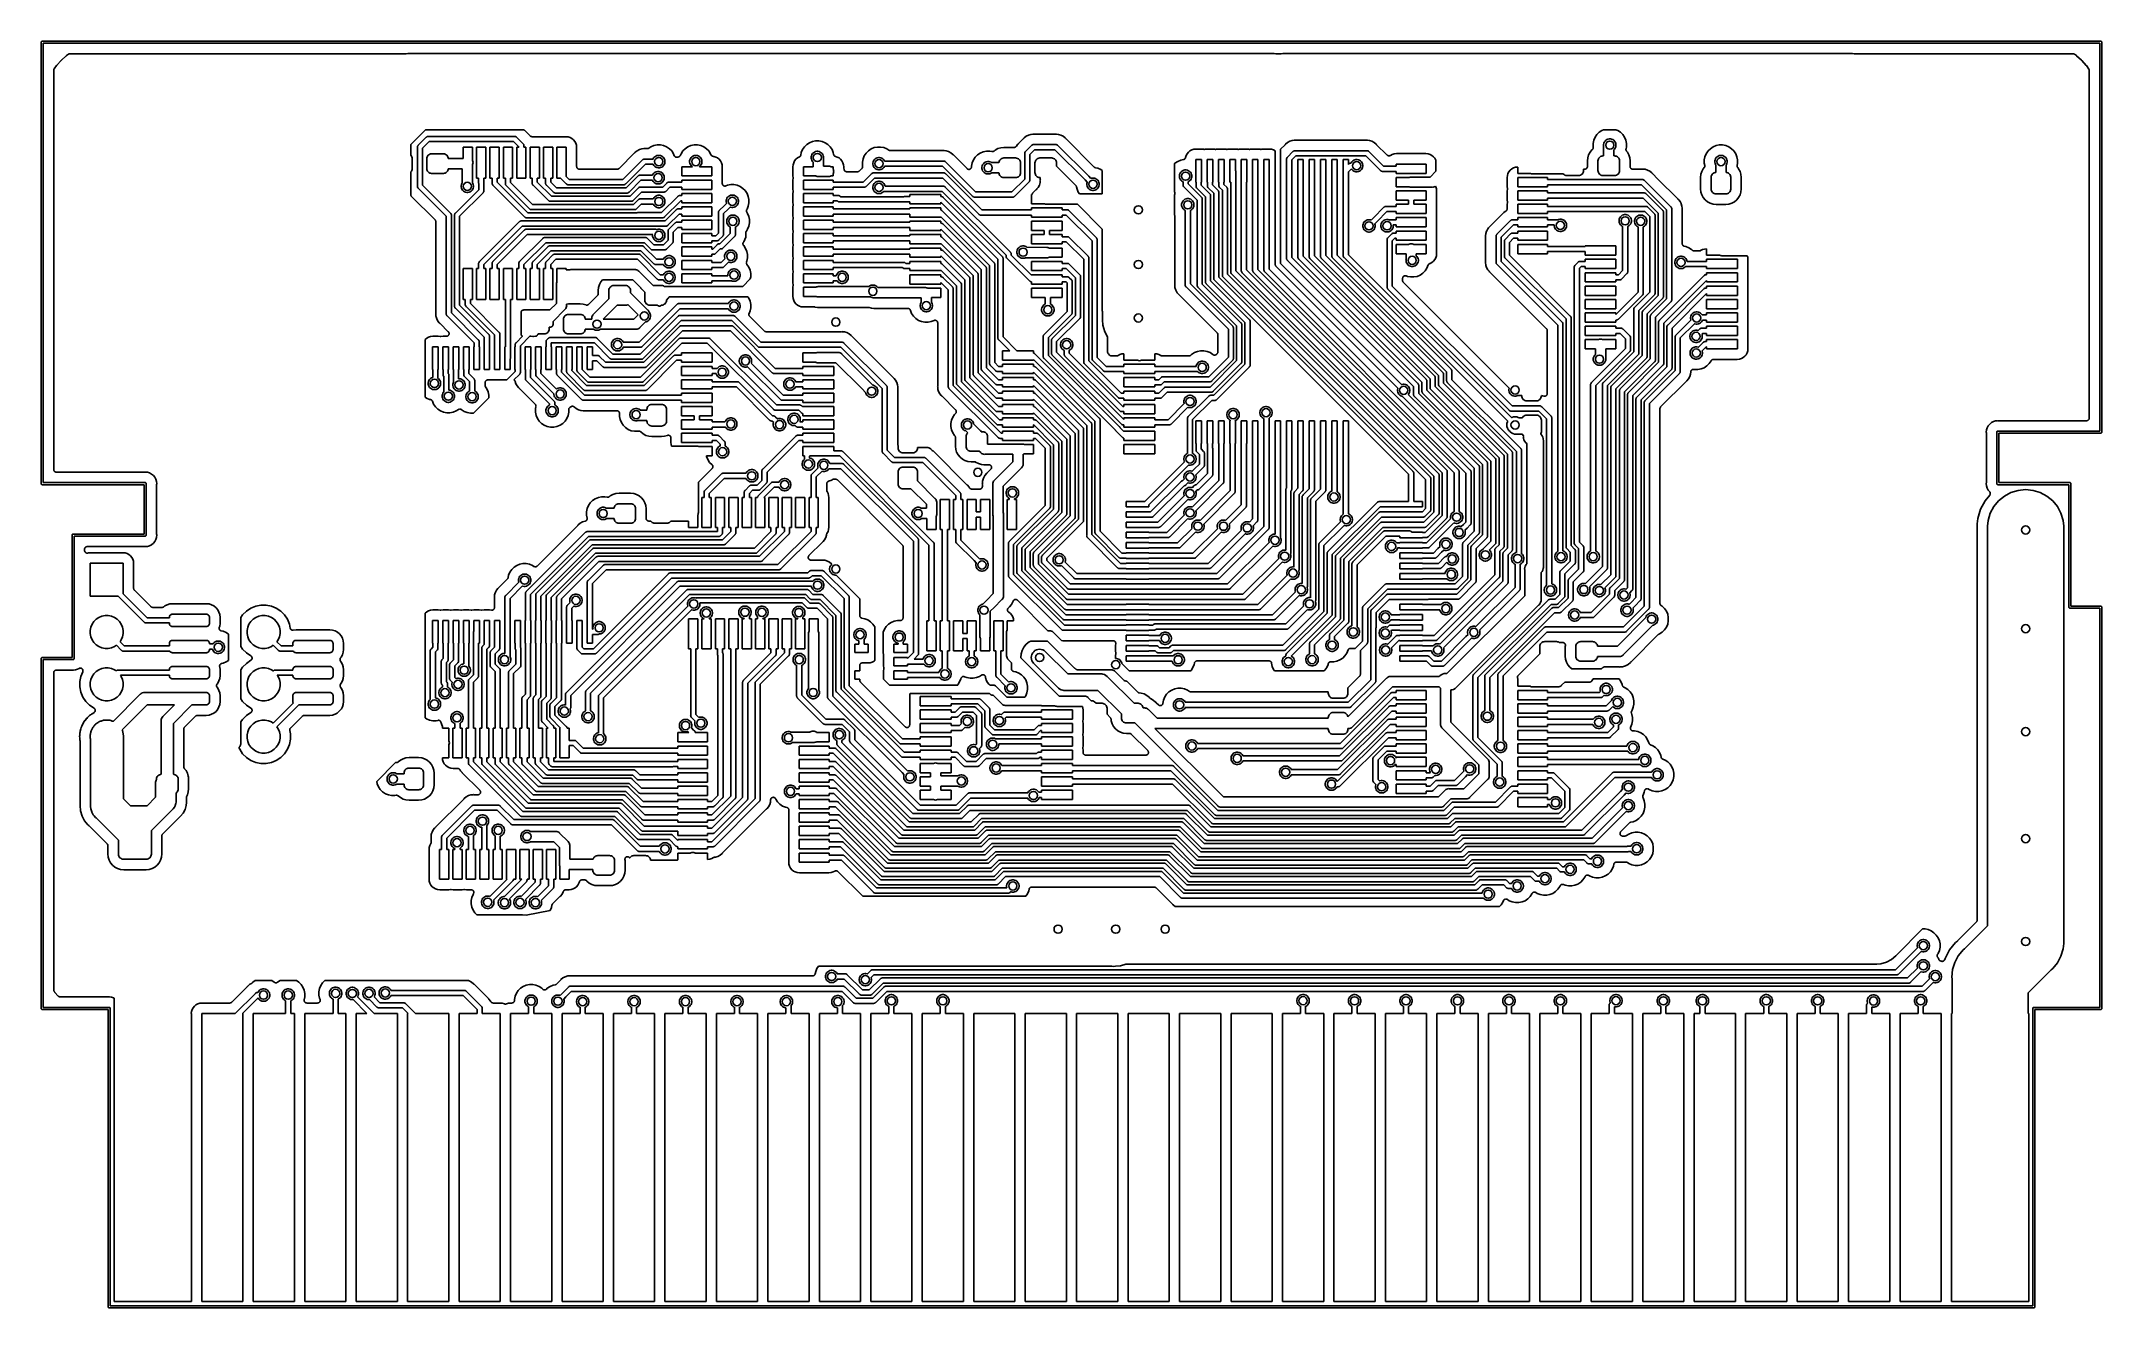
# Model space of a CAD drawing. Extents: x 3.61 to 7.55, y -5.8 to -3.38.
import ezdxf

# ---------------------------------------------------------------- set-up
doc = ezdxf.new("R2010")
doc.units = 0
doc.header["$MEASUREMENT"] = 0
doc.layers.add('BLACK', color=7, linetype='CONTINUOUS')

msp = doc.modelspace()

# ---------------------------------------------------------------- linework, layer by layer
at = {"layer": 'BLACK', "linetype": 'CONTINUOUS'}
for p, q in [((3.60629, -3.38189), (3.60633, -3.3815)), ((3.6063, -3.38199), (3.60629, -3.38189)), ((3.6063, -4.22628), (3.6063, -3.38199)), ((3.60633, -3.3815), (3.60644, -3.38113)), ((3.60644, -3.38113), (3.60662, -3.38079)), ((3.60662, -3.38079), (3.60687, -3.38049)), ((3.60687, -3.38049), (3.60717, -3.38025)), ((3.60717, -3.38025), (3.60751, -3.38006)), ((3.60751, -3.38006), (3.60788, -3.37995)), ((3.60788, -3.37995), (3.60817, -3.37992)), ((3.60817, -3.37992), (3.60827, -3.37991)), ((3.60827, -3.37991), (3.60836, -3.37992)), ((3.60836, -3.37992), (7.54518, -3.37992)), ((3.61024, -3.38386), (3.61024, -4.22441)), ((7.54331, -3.38386), (3.61024, -3.38386)), ((7.54331, -4.12598), (7.54331, -3.38386)), ((7.54518, -3.37992), (7.54528, -3.37991)), ((7.54528, -3.37991), (7.54537, -3.37992)), ((7.54537, -3.37992), (7.54566, -3.37995)), ((7.54566, -3.37995), (7.54603, -3.38006)), ((7.54603, -3.38006), (7.54637, -3.38025)), ((7.54637, -3.38025), (7.54667, -3.38049)), ((7.54667, -3.38049), (7.54692, -3.38079)), ((7.54692, -3.38079), (7.5471, -3.38113)), ((7.5471, -3.38113), (7.54722, -3.3815)), ((7.54722, -3.3815), (7.54725, -3.38189)), ((7.54725, -3.38189), (7.54724, -3.38199)), ((7.54724, -3.38199), (7.54724, -4.12786)), ((3.63116, -3.43283), (3.63568, -3.42648)), ((3.63568, -3.42648), (3.63572, -3.42642)), ((3.63572, -3.42642), (3.63589, -3.42624)), ((3.63589, -3.42624), (3.63603, -3.42604)), ((3.63603, -3.42604), (3.64448, -3.4166)), ((3.64448, -3.4166), (3.64453, -3.41655)), ((3.64453, -3.41655), (3.64471, -3.41639)), ((3.64471, -3.41639), (3.64488, -3.41621)), ((3.64488, -3.41621), (3.65433, -3.40778)), ((3.65433, -3.40778), (3.65438, -3.40773)), ((3.65438, -3.40773), (3.65458, -3.40759)), ((3.65458, -3.40759), (3.65477, -3.40743)), ((3.65477, -3.40743), (3.65851, -3.40478)), ((3.65851, -3.40478), (3.65857, -3.40474)), ((3.65857, -3.40474), (3.6586, -3.40472)), ((3.6586, -3.40472), (3.65863, -3.40469)), ((3.65863, -3.40469), (3.65903, -3.40448)), ((3.65903, -3.40448), (3.65942, -3.40427)), ((3.65942, -3.40427), (3.65946, -3.40425)), ((3.65946, -3.40425), (3.6595, -3.40424)), ((3.6595, -3.40424), (3.65992, -3.40411)), ((3.65992, -3.40411), (3.66035, -3.40397)), ((3.66035, -3.40397), (3.66039, -3.40396)), ((3.66039, -3.40396), (3.66043, -3.40395)), ((3.66043, -3.40395), (3.66088, -3.40391)), ((3.66088, -3.40391), (3.66132, -3.40386)), ((3.66132, -3.40386), (3.66136, -3.40386)), ((3.66136, -3.40386), (3.6614, -3.40386)), ((3.6614, -3.40386), (4.30425, -3.40386)), ((4.30425, -3.40386), (4.30745, -3.40354)), ((4.30745, -3.40354), (4.31102, -3.40319)), ((4.30745, -3.40354), (4.30745, -3.40354)), ((4.31102, -3.40319), (4.3146, -3.40354)), ((4.3146, -3.40354), (5.96421, -3.40354)), ((5.96421, -3.40354), (5.96741, -3.40386)), ((5.96741, -3.40386), (5.97748, -3.40386)), ((5.97748, -3.40386), (5.98067, -3.40354)), ((5.98067, -3.40354), (7.06335, -3.40354)), ((7.06335, -3.40354), (7.06693, -3.40319)), ((7.06693, -3.40319), (7.07051, -3.40354)), ((7.07051, -3.40354), (7.07051, -3.40354)), ((7.07051, -3.40354), (7.07371, -3.40386)), ((7.07371, -3.40386), (7.49189, -3.40386)), ((7.49189, -3.40386), (7.49196, -3.40386)), ((7.49196, -3.40386), (7.492, -3.40386)), ((7.492, -3.40386), (7.49204, -3.40386)), ((7.49204, -3.40386), (7.49248, -3.40392)), ((7.49248, -3.40392), (7.49293, -3.40397)), ((7.49293, -3.40397), (7.49297, -3.40398)), ((7.49297, -3.40398), (7.49301, -3.40399)), ((7.49301, -3.40399), (7.49343, -3.40413)), ((7.49343, -3.40413), (7.49386, -3.40426)), ((7.49386, -3.40426), (7.4939, -3.40428)), ((7.4939, -3.40428), (7.49394, -3.4043)), ((7.49394, -3.4043), (7.49432, -3.40452)), ((7.49432, -3.40452), (7.49471, -3.40473)), ((7.49471, -3.40473), (7.49475, -3.40476)), ((7.49475, -3.40476), (7.49478, -3.40478)), ((7.49478, -3.40478), (7.49861, -3.4075)), ((7.49861, -3.4075), (7.49866, -3.40754)), ((7.49866, -3.40754), (7.49885, -3.4077)), ((7.49885, -3.4077), (7.49905, -3.40784)), ((7.49905, -3.40784), (7.5085, -3.4163)), ((7.5085, -3.4163), (7.50856, -3.41634)), ((7.50856, -3.41634), (7.50872, -3.41653)), ((7.50872, -3.41653), (7.5089, -3.41669)), ((7.5089, -3.41669), (7.51735, -3.42615)), ((7.51735, -3.42615), (7.5174, -3.4262)), ((7.5174, -3.4262), (7.51754, -3.4264)), ((7.51754, -3.4264), (7.5177, -3.42659)), ((7.5177, -3.42659), (7.52238, -3.43319)), ((3.63024, -3.43557), (3.6303, -3.43513)), ((3.63024, -3.43561), (3.63024, -3.43557)), ((3.63024, -3.43566), (3.63024, -3.43561)), ((3.63024, -3.43573), (3.63024, -3.43566)), ((3.63024, -4.19941), (3.63024, -3.43573)), ((3.6303, -3.43513), (3.63035, -3.43469)), ((3.63035, -3.43469), (3.63036, -3.43464)), ((3.63036, -3.4346), (3.63051, -3.43418)), ((3.63036, -3.43464), (3.63036, -3.4346)), ((3.63051, -3.43418), (3.63064, -3.43376)), ((3.63064, -3.43376), (3.63066, -3.43372)), ((3.63066, -3.43372), (3.63068, -3.43367)), ((3.63068, -3.43367), (3.6309, -3.43329)), ((3.6309, -3.43329), (3.63111, -3.4329)), ((3.63111, -3.4329), (3.63114, -3.43287)), ((3.63114, -3.43287), (3.63116, -3.43283)), ((7.52238, -3.43319), (7.52242, -3.43325)), ((7.52242, -3.43325), (7.52245, -3.43328)), ((7.52245, -3.43328), (7.52247, -3.43332)), ((7.52247, -3.43332), (7.52268, -3.43371)), ((7.52268, -3.43371), (7.5229, -3.4341)), ((7.5229, -3.4341), (7.52291, -3.43414)), ((7.52291, -3.43414), (7.52293, -3.43418)), ((7.52293, -3.43418), (7.52306, -3.4346)), ((7.52306, -3.4346), (7.52319, -3.43503)), ((7.52319, -3.43503), (7.5232, -3.43507)), ((7.5232, -3.43507), (7.52321, -3.43511)), ((7.52321, -3.43511), (7.52326, -3.43555)), ((7.52326, -3.43555), (7.52331, -3.436)), ((7.52331, -3.436), (7.5233, -3.43604)), ((7.5233, -3.43604), (7.52331, -3.43608)), ((7.52331, -3.43608), (7.52331, -4.10098)), ((4.34119, -3.54921), (4.31299, -3.57741)), ((4.31299, -3.57741), (4.31299, -3.59804)), ((4.32576, -3.58268), (4.32579, -3.58244)), ((4.32579, -3.58292), (4.32576, -3.58268)), ((4.32579, -3.58244), (4.32586, -3.58171)), ((4.32579, -3.58244), (4.32579, -3.58244)), ((4.32579, -3.65724), (4.32579, -3.58292)), ((4.32586, -3.58171), (4.32614, -3.58078)), ((4.32614, -3.58078), (4.3266, -3.57993)), ((4.3266, -3.57993), (4.32721, -3.57918)), ((4.32721, -3.57918), (4.3274, -3.57903)), ((4.3274, -3.57903), (4.34281, -3.56362)), ((4.3485, -3.57185), (4.33563, -3.58472)), ((4.33563, -3.58472), (4.33563, -3.65544)), ((4.52951, -3.54921), (4.34119, -3.54921)), ((4.34281, -3.56362), (4.34296, -3.56343)), ((4.34296, -3.56343), (4.34315, -3.56328)), ((4.34315, -3.56328), (4.34371, -3.56282)), ((4.34315, -3.56328), (4.34315, -3.56328)), ((4.34371, -3.56282), (4.34456, -3.56236)), ((4.34371, -3.56282), (4.34371, -3.56282)), ((4.34371, -3.56282), (4.34371, -3.56282)), ((4.34456, -3.56236), (4.34549, -3.56208)), ((4.34549, -3.56208), (4.34622, -3.56201)), ((4.34622, -3.56201), (4.34646, -3.56198)), ((4.34622, -3.56201), (4.34622, -3.56201)), ((4.34646, -3.56198), (4.3467, -3.56201)), ((4.3467, -3.56201), (4.51157, -3.56201)), ((4.50977, -3.57185), (4.3485, -3.57185)), ((4.41339, -3.60433), (4.41339, -3.58268)), ((4.41339, -3.58268), (4.4311, -3.58268)), ((4.4311, -3.58268), (4.4311, -3.6079)), ((4.43898, -3.64173), (4.43898, -3.58268)), ((4.43898, -3.58268), (4.45669, -3.58268)), ((4.45669, -3.58268), (4.45669, -3.64173)), ((4.46457, -3.64173), (4.46457, -3.58268)), ((4.46457, -3.58268), (4.48228, -3.58268)), ((4.48228, -3.58268), (4.48228, -3.64173)), ((4.49016, -3.64173), (4.49016, -3.58268)), ((4.49016, -3.58268), (4.50787, -3.58268)), ((4.50787, -3.58268), (4.50787, -3.64173)), ((4.51969, -3.58176), (4.50977, -3.57185)), ((4.51157, -3.56201), (4.51181, -3.56198)), ((4.51181, -3.56198), (4.51205, -3.56201)), ((4.51205, -3.56201), (4.51205, -3.56201)), ((4.51205, -3.56201), (4.51278, -3.56208)), ((4.51278, -3.56208), (4.5137, -3.56236)), ((4.5137, -3.56236), (4.51456, -3.56282)), ((4.51456, -3.56282), (4.51531, -3.56343)), ((4.51531, -3.56343), (4.51546, -3.56362)), ((4.51546, -3.56362), (4.52792, -3.57607)), ((4.51575, -3.64173), (4.51575, -3.58268)), ((4.51575, -3.58268), (4.51969, -3.58268)), ((4.51969, -3.58268), (4.51969, -3.58176)), ((4.52792, -3.57607), (4.5281, -3.57623)), ((4.5281, -3.57623), (4.52826, -3.57642)), ((4.52826, -3.57642), (4.52826, -3.57642)), ((4.52826, -3.57642), (4.52863, -3.57687)), ((4.52863, -3.57687), (4.52872, -3.57698)), ((4.52872, -3.57698), (4.52917, -3.57783)), ((4.52917, -3.57783), (4.52946, -3.57876)), ((4.52946, -3.57876), (4.52953, -3.57948)), ((4.52952, -3.54922), (4.52951, -3.54921)), ((4.53014, -3.54998), (4.52952, -3.54922)), ((4.52953, -3.57948), (4.52953, -3.57948)), ((4.52953, -3.57948), (4.52955, -3.57972)), ((4.52955, -3.57972), (4.52953, -3.57997)), ((4.52953, -3.57997), (4.52953, -3.58268)), ((4.52953, -3.58268), (4.53346, -3.58268)), ((4.53029, -3.55013), (4.53014, -3.54998)), ((4.53042, -3.5503), (4.53029, -3.55013)), ((4.53047, -3.55035), (4.53042, -3.5503)), ((4.54119, -3.56106), (4.53047, -3.55035)), ((4.53346, -3.58268), (4.53346, -3.64173)), ((4.54135, -3.5612), (4.54119, -3.56106)), ((4.54134, -3.64173), (4.54134, -3.58268)), ((4.54134, -3.58268), (4.55906, -3.58268)), ((4.5415, -3.56135), (4.54135, -3.5612)), ((4.54155, -3.56139), (4.5415, -3.56135)), ((4.54159, -3.56142), (4.54155, -3.56139)), ((4.54177, -3.56154), (4.54159, -3.56142)), ((4.54193, -3.56168), (4.54177, -3.56154)), ((4.54217, -3.56181), (4.54193, -3.56168)), ((4.5424, -3.56196), (4.54217, -3.56181)), ((4.5426, -3.56205), (4.5424, -3.56196)), ((4.54279, -3.56215), (4.5426, -3.56205)), ((4.54305, -3.56223), (4.54279, -3.56215)), ((4.5433, -3.56234), (4.54305, -3.56223)), ((4.54351, -3.56238), (4.5433, -3.56234)), ((4.54372, -3.56245), (4.54351, -3.56238)), ((4.54399, -3.56248), (4.54372, -3.56245)), ((4.54426, -3.56253), (4.54399, -3.56248)), ((4.54447, -3.56253), (4.54426, -3.56253)), ((4.54469, -3.56256), (4.54447, -3.56253)), ((4.54476, -3.56256), (4.54469, -3.56256)), ((4.55881, -3.56256), (4.54476, -3.56256)), ((4.5625, -3.56292), (4.55881, -3.56256)), ((4.55906, -3.58268), (4.55906, -3.64173)), ((4.56296, -3.56292), (4.5625, -3.56292)), ((4.56341, -3.56293), (4.56296, -3.56292)), ((4.56348, -3.56292), (4.56341, -3.56293)), ((4.56717, -3.56256), (4.56348, -3.56292)), ((4.56348, -3.56292), (4.56348, -3.56292)), ((4.56348, -3.56292), (4.56348, -3.56292)), ((4.56348, -3.56292), (4.56348, -3.56292)), ((4.56693, -3.64173), (4.56693, -3.58268)), ((4.56693, -3.58268), (4.58465, -3.58268)), ((4.5844, -3.56256), (4.56717, -3.56256)), ((4.58809, -3.56292), (4.5844, -3.56256)), ((4.58465, -3.58268), (4.58465, -3.64173)), ((4.58855, -3.56292), (4.58809, -3.56292)), ((4.589, -3.56293), (4.58855, -3.56292)), ((4.58907, -3.56292), (4.589, -3.56293)), ((4.59277, -3.56256), (4.58907, -3.56292)), ((4.58907, -3.56292), (4.58907, -3.56292)), ((4.58907, -3.56292), (4.58907, -3.56292)), ((4.58907, -3.56292), (4.58907, -3.56292)), ((4.59252, -3.64173), (4.59252, -3.58268)), ((4.59252, -3.58268), (4.61024, -3.58268)), ((4.60999, -3.56256), (4.59277, -3.56256)), ((4.61416, -3.56297), (4.60999, -3.56256)), ((4.61024, -3.58268), (4.61024, -3.63871)), ((4.61793, -3.56411), (4.61416, -3.56297)), ((4.6214, -3.56597), (4.61793, -3.56411)), ((4.62445, -3.56847), (4.6214, -3.56597)), ((4.62695, -3.57151), (4.62445, -3.56847)), ((4.6288, -3.57499), (4.62695, -3.57151)), ((4.62995, -3.57876), (4.6288, -3.57499)), ((4.63036, -3.58292), (4.62995, -3.57876)), ((4.63036, -3.61969), (4.63036, -3.58292)), ((4.75496, -3.58568), (4.75026, -3.5871)), ((4.75886, -3.58529), (4.75496, -3.58568)), ((4.75984, -3.58519), (4.75886, -3.58529)), ((4.76082, -3.58529), (4.75984, -3.58519)), ((4.76103, -3.58529), (4.76082, -3.58529)), ((4.76124, -3.58531), (4.76103, -3.58529)), ((4.76131, -3.58531), (4.76124, -3.58531)), ((4.76592, -3.58531), (4.76131, -3.58531)), ((4.76638, -3.58527), (4.76592, -3.58531)), ((4.76684, -3.58523), (4.76638, -3.58527)), ((4.76687, -3.58522), (4.76684, -3.58523)), ((4.76689, -3.58522), (4.76687, -3.58522)), ((4.76733, -3.58509), (4.76689, -3.58522)), ((4.76778, -3.58496), (4.76733, -3.58509)), ((4.7678, -3.58495), (4.76778, -3.58496)), ((4.76783, -3.58494), (4.7678, -3.58495)), ((4.76823, -3.58472), (4.76783, -3.58494)), ((4.76864, -3.58451), (4.76823, -3.58472)), ((4.76869, -3.58448), (4.76864, -3.58451)), ((4.7687, -3.58447), (4.76869, -3.58448)), ((4.76869, -3.58448), (4.76869, -3.58448)), ((4.76869, -3.58448), (4.76869, -3.58448)), ((4.77233, -3.58205), (4.7687, -3.58447)), ((4.77812, -3.57965), (4.77233, -3.58205)), ((4.78427, -3.57843), (4.77812, -3.57965)), ((4.79053, -3.57843), (4.78427, -3.57843)), ((4.79668, -3.57965), (4.79053, -3.57843)), ((4.80247, -3.58205), (4.79668, -3.57965)), ((4.80768, -3.58553), (4.80247, -3.58205)), ((4.81211, -3.58996), (4.80768, -3.58553)), ((4.83799, -3.58553), (4.83356, -3.58996)), ((4.8432, -3.58205), (4.83799, -3.58553)), ((4.84899, -3.57965), (4.8432, -3.58205)), ((4.85513, -3.57843), (4.84899, -3.57965)), ((4.8614, -3.57843), (4.85513, -3.57843)), ((4.86755, -3.57965), (4.8614, -3.57843)), ((4.87334, -3.58205), (4.86755, -3.57965)), ((4.87855, -3.58553), (4.87334, -3.58205)), ((4.88298, -3.58996), (4.87855, -3.58553)), ((5.06584, -3.58208), (5.06236, -3.58729)), ((5.07027, -3.57765), (5.06584, -3.58208)), ((5.07548, -3.57417), (5.07027, -3.57765)), ((5.08127, -3.57177), (5.07548, -3.57417)), ((5.08742, -3.57055), (5.08127, -3.57177)), ((5.09368, -3.57055), (5.08742, -3.57055)), ((5.09983, -3.57177), (5.09368, -3.57055)), ((5.10562, -3.57417), (5.09983, -3.57177)), ((5.11083, -3.57765), (5.10562, -3.57417)), ((5.11526, -3.58208), (5.11083, -3.57765)), ((5.11874, -3.58729), (5.11526, -3.58208)), ((5.19359, -3.58598), (5.18838, -3.58946)), ((5.19938, -3.58358), (5.19359, -3.58598)), ((5.20553, -3.58236), (5.19938, -3.58358)), ((5.21179, -3.58236), (5.20553, -3.58236)), ((5.21794, -3.58358), (5.21179, -3.58236)), ((5.22373, -3.58598), (5.21794, -3.58358)), ((5.22736, -3.58841), (5.22373, -3.58598)), ((5.43607, -3.58549), (5.43098, -3.58821)), ((5.4416, -3.58382), (5.43607, -3.58549)), ((5.44759, -3.58323), (5.4416, -3.58382)), ((5.46689, -3.58323), (5.44759, -3.58323)), ((5.46711, -3.5832), (5.46689, -3.58323)), ((5.46733, -3.58321), (5.46711, -3.5832)), ((5.4676, -3.58316), (5.46733, -3.58321)), ((5.46786, -3.58313), (5.4676, -3.58316)), ((5.46807, -3.58307), (5.46786, -3.58313)), ((5.46829, -3.58303), (5.46807, -3.58307)), ((5.46854, -3.58293), (5.46829, -3.58303)), ((5.4688, -3.58285), (5.46854, -3.58293)), ((5.46899, -3.58274), (5.4688, -3.58285)), ((5.4692, -3.58266), (5.46899, -3.58274)), ((5.46942, -3.58252), (5.4692, -3.58266)), ((5.46966, -3.58239), (5.46942, -3.58252)), ((5.46983, -3.58225), (5.46966, -3.58239)), ((5.47002, -3.58213), (5.46983, -3.58225)), ((5.47021, -3.58194), (5.47002, -3.58213)), ((5.47041, -3.58177), (5.47021, -3.58194)), ((5.47056, -3.5816), (5.47041, -3.58177)), ((5.47071, -3.58145), (5.47056, -3.5816)), ((5.47087, -3.58123), (5.47071, -3.58145)), ((5.47104, -3.58102), (5.47087, -3.58123)), ((5.47114, -3.58083), (5.47104, -3.58102)), ((5.47127, -3.58064), (5.47114, -3.58083)), ((5.4713, -3.58058), (5.47127, -3.58064)), ((5.47379, -3.57754), (5.4713, -3.58058)), ((5.4713, -3.58058), (5.4713, -3.58058)), ((5.47442, -3.57678), (5.47379, -3.57754)), ((5.47379, -3.57754), (5.47379, -3.57754)), ((5.47518, -3.57616), (5.47442, -3.57678)), ((5.47533, -3.57601), (5.47518, -3.57616)), ((5.47549, -3.57588), (5.47533, -3.57601)), ((5.47554, -3.57583), (5.47549, -3.57588)), ((5.48528, -3.56609), (5.47554, -3.57583)), ((5.48541, -3.56593), (5.48528, -3.56609)), ((5.48556, -3.56578), (5.48541, -3.56593)), ((5.48561, -3.56573), (5.48556, -3.56578)), ((5.48623, -3.56497), (5.48561, -3.56573)), ((5.49002, -3.56186), (5.48623, -3.56497)), ((5.48882, -3.59084), (5.50029, -3.57937)), ((5.49435, -3.55954), (5.49002, -3.56186)), ((5.49905, -3.55812), (5.49435, -3.55954)), ((5.50295, -3.55773), (5.49905, -3.55812)), ((5.50029, -3.57937), (5.50044, -3.57918)), ((5.50044, -3.57918), (5.50063, -3.57903)), ((5.50063, -3.57903), (5.50119, -3.57857)), ((5.50063, -3.57903), (5.50063, -3.57903)), ((5.50119, -3.57857), (5.50204, -3.57811)), ((5.50204, -3.57811), (5.50218, -3.57807)), ((5.50218, -3.57807), (5.50297, -3.57783)), ((5.50296, -3.55773), (5.50295, -3.55773)), ((5.50394, -3.55764), (5.50296, -3.55773)), ((5.50297, -3.57783), (5.5037, -3.57776)), ((5.5037, -3.57776), (5.50394, -3.57773)), ((5.5037, -3.57776), (5.5037, -3.57776)), ((5.50492, -3.55773), (5.50394, -3.55764)), ((5.50394, -3.57773), (5.50418, -3.57776)), ((5.50418, -3.57776), (5.54681, -3.57776)), ((5.50513, -3.55773), (5.50492, -3.55773)), ((5.50534, -3.55776), (5.50513, -3.55773)), ((5.50541, -3.55776), (5.50534, -3.55776)), ((5.54559, -3.55776), (5.50541, -3.55776)), ((5.5458, -3.55774), (5.54559, -3.55776)), ((5.54601, -3.55774), (5.5458, -3.55774)), ((5.54608, -3.55773), (5.54601, -3.55774)), ((5.54705, -3.55764), (5.54608, -3.55773)), ((5.54681, -3.57776), (5.54705, -3.57773)), ((5.54803, -3.55773), (5.54705, -3.55764)), ((5.54705, -3.57773), (5.5473, -3.57776)), ((5.5473, -3.57776), (5.5473, -3.57776)), ((5.5473, -3.57776), (5.54802, -3.57783)), ((5.54802, -3.57783), (5.54895, -3.57811)), ((5.55194, -3.55812), (5.54803, -3.55773)), ((5.54803, -3.55773), (5.54803, -3.55773)), ((5.54895, -3.57811), (5.5498, -3.57857)), ((5.5498, -3.57857), (5.55055, -3.57918)), ((5.55055, -3.57918), (5.55071, -3.57937)), ((5.55071, -3.57937), (5.60976, -3.63842)), ((5.55664, -3.55954), (5.55194, -3.55812)), ((5.56097, -3.56186), (5.55664, -3.55954)), ((5.56476, -3.56497), (5.56097, -3.56186)), ((5.56539, -3.56573), (5.56476, -3.56497)), ((5.56554, -3.56588), (5.56539, -3.56573)), ((5.56567, -3.56604), (5.56554, -3.56588)), ((5.56572, -3.56609), (5.56567, -3.56604)), ((5.62036, -3.62073), (5.56572, -3.56609)), ((5.81481, -3.58618), (5.81065, -3.58659)), ((5.82495, -3.58618), (5.81481, -3.58618)), ((5.82912, -3.58659), (5.82495, -3.58618)), ((5.83647, -3.58618), (5.8323, -3.58659)), ((5.8466, -3.58618), (5.83647, -3.58618)), ((5.85077, -3.58659), (5.8466, -3.58618)), ((5.85812, -3.58618), (5.85395, -3.58659)), ((5.86826, -3.58618), (5.85812, -3.58618)), ((5.87242, -3.58659), (5.86826, -3.58618)), ((5.87977, -3.58618), (5.87561, -3.58659)), ((5.88991, -3.58618), (5.87977, -3.58618)), ((5.89408, -3.58659), (5.88991, -3.58618)), ((5.90143, -3.58618), (5.89726, -3.58659)), ((5.91157, -3.58618), (5.90143, -3.58618)), ((5.91573, -3.58659), (5.91157, -3.58618)), ((5.92308, -3.58618), (5.91891, -3.58659)), ((5.93322, -3.58618), (5.92308, -3.58618)), ((5.93739, -3.58659), (5.93322, -3.58618)), ((5.94473, -3.58618), (5.94057, -3.58659)), ((5.95487, -3.58618), (5.94473, -3.58618)), ((5.95904, -3.58659), (5.95487, -3.58618)), ((5.98528, -3.57791), (5.97653, -3.58665)), ((5.98541, -3.57774), (5.98528, -3.57791)), ((5.98556, -3.5776), (5.98541, -3.57774)), ((5.98561, -3.57754), (5.98556, -3.5776)), ((5.98623, -3.57678), (5.98561, -3.57754)), ((5.99002, -3.57367), (5.98623, -3.57678)), ((5.99435, -3.57135), (5.99002, -3.57367)), ((5.99905, -3.56993), (5.99435, -3.57135)), ((6.00295, -3.56954), (5.99905, -3.56993)), ((6.00296, -3.56954), (6.00295, -3.56954)), ((6.00394, -3.56945), (6.00296, -3.56954)), ((6.00492, -3.56954), (6.00394, -3.56945)), ((6.00513, -3.56954), (6.00492, -3.56954)), ((6.00534, -3.56957), (6.00513, -3.56954)), ((6.00541, -3.56957), (6.00534, -3.56957)), ((6.14026, -3.56957), (6.00541, -3.56957)), ((6.14047, -3.56955), (6.14026, -3.56957)), ((6.14068, -3.56955), (6.14047, -3.56955)), ((6.14075, -3.56954), (6.14068, -3.56955)), ((6.14173, -3.56945), (6.14075, -3.56954)), ((6.14271, -3.56954), (6.14173, -3.56945)), ((6.14662, -3.56993), (6.14271, -3.56954)), ((6.14271, -3.56954), (6.14271, -3.56954)), ((6.15132, -3.57135), (6.14662, -3.56993)), ((6.15564, -3.57367), (6.15132, -3.57135)), ((6.15944, -3.57678), (6.15564, -3.57367)), ((6.16006, -3.57754), (6.15944, -3.57678)), ((6.16021, -3.57769), (6.16006, -3.57754)), ((6.16034, -3.57786), (6.16021, -3.57769)), ((6.16039, -3.57791), (6.16034, -3.57786)), ((6.18012, -3.59763), (6.16039, -3.57791)), ((6.57374, -3.58627), (6.57361, -3.58651)), ((6.57389, -3.58605), (6.57374, -3.58627)), ((6.57398, -3.58585), (6.57389, -3.58605)), ((6.57408, -3.58566), (6.57398, -3.58585)), ((6.57417, -3.5854), (6.57408, -3.58566)), ((6.57427, -3.58515), (6.57417, -3.5854)), ((6.57431, -3.58493), (6.57427, -3.58515)), ((6.57438, -3.58473), (6.57431, -3.58493)), ((6.57446, -3.57949), (6.57434, -3.58071)), ((6.57434, -3.58071), (6.57446, -3.58193)), ((6.57441, -3.58446), (6.57438, -3.58473)), ((6.57446, -3.58419), (6.57441, -3.58446)), ((6.57449, -3.57907), (6.57446, -3.57928)), ((6.57446, -3.57928), (6.57446, -3.57949)), ((6.57446, -3.58193), (6.57447, -3.582)), ((6.57449, -3.58376), (6.57446, -3.58397)), ((6.57446, -3.58397), (6.57446, -3.58419)), ((6.57447, -3.582), (6.57447, -3.58221)), ((6.57447, -3.58221), (6.57449, -3.58242)), ((6.57571, -3.56946), (6.57449, -3.57561)), ((6.57449, -3.57561), (6.57449, -3.579)), ((6.57449, -3.579), (6.57449, -3.57907)), ((6.57449, -3.58242), (6.57449, -3.58369)), ((6.57449, -3.58369), (6.57449, -3.58376)), ((6.57811, -3.56367), (6.57571, -3.56946)), ((6.58159, -3.55846), (6.57811, -3.56367)), ((6.58602, -3.55403), (6.58159, -3.55846)), ((6.59123, -3.55055), (6.58602, -3.55403)), ((6.59446, -3.54921), (6.59123, -3.55055)), ((6.59444, -3.58071), (6.59451, -3.58001)), ((6.59449, -3.58119), (6.59444, -3.58071)), ((6.61814, -3.54921), (6.59446, -3.54921)), ((6.59449, -3.57758), (6.59494, -3.5753)), ((6.59449, -3.5799), (6.59449, -3.57758)), ((6.59451, -3.58001), (6.59449, -3.5799)), ((6.59449, -3.59941), (6.59449, -3.58119)), ((6.59494, -3.5753), (6.59583, -3.57315)), ((6.59583, -3.57315), (6.59712, -3.57121)), ((6.59712, -3.57121), (6.59877, -3.56957)), ((6.59877, -3.56957), (6.6007, -3.56827)), ((6.6007, -3.56827), (6.60285, -3.56738)), ((6.60285, -3.56738), (6.60514, -3.56693)), ((6.60514, -3.56693), (6.60746, -3.56693)), ((6.60746, -3.56693), (6.60974, -3.56738)), ((6.60974, -3.56738), (6.61189, -3.56827)), ((6.61189, -3.56827), (6.61383, -3.56957)), ((6.61383, -3.56957), (6.61547, -3.57121)), ((6.61547, -3.58627), (6.61417, -3.58757)), ((6.61547, -3.57121), (6.61677, -3.57315)), ((6.61677, -3.58433), (6.61547, -3.58627)), ((6.61677, -3.57315), (6.61766, -3.5753)), ((6.61766, -3.58219), (6.61677, -3.58433)), ((6.61766, -3.5753), (6.61811, -3.57758)), ((6.61811, -3.5799), (6.61766, -3.58219)), ((6.61811, -3.57758), (6.61811, -3.5799)), ((6.62137, -3.55055), (6.61814, -3.54921)), ((6.62658, -3.55403), (6.62137, -3.55055)), ((6.63101, -3.55846), (6.62658, -3.55403)), ((6.63449, -3.56367), (6.63101, -3.55846)), ((6.63689, -3.56946), (6.63449, -3.56367)), ((6.63811, -3.57561), (6.63689, -3.56946)), ((6.63721, -3.58648), (6.63726, -3.58626)), ((6.63726, -3.58626), (6.63728, -3.58604)), ((6.63728, -3.58604), (6.63811, -3.58187)), ((6.63811, -3.58187), (6.63811, -3.57561)), ((6.79862, -3.58553), (6.79419, -3.58996)), ((6.80383, -3.58205), (6.79862, -3.58553)), ((6.80962, -3.57965), (6.80383, -3.58205)), ((6.81576, -3.57843), (6.80962, -3.57965)), ((6.82203, -3.57843), (6.81576, -3.57843)), ((6.82818, -3.57965), (6.82203, -3.57843)), ((6.83397, -3.58205), (6.82818, -3.57965)), ((6.83918, -3.58553), (6.83397, -3.58205)), ((6.84361, -3.58996), (6.83918, -3.58553)), ((4.31299, -3.59804), (4.31321, -3.59821)), ((4.31321, -3.59821), (4.31437, -3.59963)), ((4.31437, -3.59963), (4.31523, -3.60124)), ((4.31523, -3.60124), (4.31577, -3.603)), ((4.31577, -3.62535), (4.31523, -3.6271)), ((4.31577, -3.603), (4.31594, -3.60482)), ((4.31594, -3.62352), (4.31577, -3.62535)), ((4.31594, -3.60482), (4.31594, -3.62352)), ((4.3435, -3.60482), (4.34368, -3.603)), ((4.3435, -3.62352), (4.3435, -3.60482)), ((4.34368, -3.62535), (4.3435, -3.62352)), ((4.34368, -3.603), (4.34422, -3.60124)), ((4.34422, -3.6271), (4.34368, -3.62535)), ((4.34422, -3.60124), (4.34508, -3.59963)), ((4.34508, -3.59963), (4.34624, -3.59821)), ((4.34624, -3.59821), (4.34766, -3.59705)), ((4.34766, -3.59705), (4.34928, -3.59618)), ((4.34928, -3.59618), (4.35103, -3.59565)), ((4.35103, -3.59565), (4.35285, -3.59547)), ((4.35285, -3.59547), (4.37549, -3.59547)), ((4.37549, -3.59547), (4.37732, -3.59565)), ((4.37732, -3.59565), (4.37907, -3.59618)), ((4.37907, -3.59618), (4.38069, -3.59705)), ((4.38069, -3.59705), (4.3821, -3.59821)), ((4.3821, -3.59821), (4.38327, -3.59963)), ((4.38327, -3.59963), (4.38413, -3.60124)), ((4.38413, -3.60124), (4.38466, -3.603)), ((4.38466, -3.62535), (4.38413, -3.6271)), ((4.38466, -3.603), (4.38479, -3.60433)), ((4.38479, -3.62402), (4.38466, -3.62535)), ((4.38479, -3.60433), (4.41339, -3.60433)), ((4.41142, -3.62402), (4.38479, -3.62402)), ((4.41142, -3.64029), (4.41142, -3.62402)), ((4.4311, -3.6079), (4.43138, -3.60842)), ((4.43138, -3.61599), (4.4311, -3.61651)), ((4.4311, -3.61651), (4.4311, -3.65095)), ((4.43138, -3.60842), (4.43194, -3.61028)), ((4.43142, -3.61586), (4.43138, -3.61599)), ((4.43194, -3.61413), (4.43142, -3.61586)), ((4.43194, -3.61028), (4.43213, -3.6122)), ((4.43213, -3.6122), (4.43194, -3.61413)), ((4.6304, -3.62015), (4.63036, -3.61969)), ((4.63045, -3.62062), (4.6304, -3.62015)), ((4.63045, -3.62064), (4.63045, -3.62062)), ((4.63045, -3.62066), (4.63045, -3.62064)), ((4.63059, -3.6211), (4.63045, -3.62066)), ((4.63072, -3.62156), (4.63059, -3.6211)), ((4.63073, -3.62157), (4.63072, -3.62156)), ((4.63073, -3.62159), (4.63073, -3.62157)), ((4.63096, -3.62201), (4.63073, -3.62159)), ((4.63117, -3.62242), (4.63096, -3.62201)), ((4.63118, -3.62244), (4.63117, -3.62242)), ((4.63119, -3.62245), (4.63118, -3.62244)), ((4.63149, -3.62282), (4.63119, -3.62245)), ((4.63178, -3.62318), (4.63149, -3.62282)), ((4.6318, -3.62319), (4.63178, -3.62318)), ((4.63181, -3.62321), (4.6318, -3.62319)), ((4.63217, -3.62351), (4.63181, -3.62321)), ((4.63253, -3.62381), (4.63217, -3.62351)), ((4.63255, -3.62382), (4.63253, -3.62381)), ((4.63256, -3.62383), (4.63255, -3.62382)), ((4.63298, -3.62405), (4.63256, -3.62383)), ((4.63339, -3.62428), (4.63298, -3.62405)), ((4.6334, -3.62429), (4.63339, -3.62428)), ((4.63342, -3.62429), (4.6334, -3.62429)), ((4.63387, -3.62443), (4.63342, -3.62429)), ((4.63432, -3.62458), (4.63387, -3.62443)), ((4.63434, -3.62458), (4.63432, -3.62458)), ((4.63435, -3.62458), (4.63434, -3.62458)), ((4.63482, -3.62463), (4.63435, -3.62458)), ((4.63529, -3.62468), (4.63482, -3.62463)), ((4.63532, -3.62468), (4.63529, -3.62468)), ((4.63536, -3.62469), (4.63532, -3.62468)), ((4.63532, -3.62468), (4.63532, -3.62468)), ((4.63532, -3.62468), (4.63532, -3.62468)), ((4.70808, -3.62469), (4.63536, -3.62469)), ((4.70854, -3.62464), (4.70808, -3.62469)), ((4.709, -3.6246), (4.70854, -3.62464)), ((4.70902, -3.62459), (4.709, -3.6246)), ((4.70905, -3.62459), (4.70902, -3.62459)), ((4.70949, -3.62446), (4.70905, -3.62459)), ((4.70994, -3.62433), (4.70949, -3.62446)), ((4.70996, -3.62432), (4.70994, -3.62433)), ((4.70998, -3.62431), (4.70996, -3.62432)), ((4.71039, -3.62409), (4.70998, -3.62431)), ((4.7108, -3.62388), (4.71039, -3.62409)), ((4.71082, -3.62386), (4.7108, -3.62388)), ((4.71085, -3.62385), (4.71082, -3.62386)), ((4.7112, -3.62356), (4.71085, -3.62385)), ((4.71156, -3.62327), (4.7112, -3.62356)), ((4.7116, -3.62323), (4.71156, -3.62327)), ((4.71161, -3.62322), (4.7116, -3.62323)), ((4.7116, -3.62323), (4.7116, -3.62323)), ((4.7116, -3.62323), (4.7116, -3.62323)), ((4.74118, -3.59365), (4.71161, -3.62322)), ((4.71843, -3.64469), (4.75619, -3.60693)), ((4.76188, -3.61516), (4.72412, -3.65292)), ((4.74131, -3.59349), (4.74118, -3.59365)), ((4.74147, -3.59334), (4.74131, -3.59349)), ((4.74151, -3.59329), (4.74147, -3.59334)), ((4.74214, -3.59253), (4.74151, -3.59329)), ((4.74593, -3.58941), (4.74214, -3.59253)), ((4.75026, -3.5871), (4.74593, -3.58941)), ((4.75619, -3.60693), (4.75635, -3.60674)), ((4.75635, -3.60674), (4.75653, -3.60659)), ((4.75653, -3.60659), (4.7571, -3.60612)), ((4.75653, -3.60659), (4.75653, -3.60659)), ((4.7571, -3.60612), (4.75729, -3.60602)), ((4.75729, -3.60602), (4.75795, -3.60567)), ((4.75795, -3.60567), (4.75888, -3.60539)), ((4.75888, -3.60539), (4.7596, -3.60531)), ((4.7596, -3.60531), (4.75984, -3.60529)), ((4.7596, -3.60531), (4.7596, -3.60531)), ((4.75984, -3.60529), (4.76008, -3.60531)), ((4.76008, -3.60531), (4.77666, -3.60531)), ((4.77666, -3.61516), (4.76188, -3.61516)), ((4.77666, -3.60531), (4.77693, -3.60464)), ((4.77693, -3.61583), (4.77666, -3.61516)), ((4.77693, -3.60464), (4.77823, -3.60271)), ((4.77823, -3.61777), (4.77693, -3.61583)), ((4.77823, -3.60271), (4.77987, -3.60106)), ((4.77987, -3.61941), (4.77823, -3.61777)), ((4.77987, -3.60106), (4.78181, -3.59977)), ((4.78181, -3.6207), (4.77987, -3.61941)), ((4.78181, -3.59977), (4.78396, -3.59888)), ((4.78396, -3.62159), (4.78181, -3.6207)), ((4.78396, -3.59888), (4.78624, -3.59843)), ((4.78624, -3.62205), (4.78396, -3.62159)), ((4.78624, -3.59843), (4.78856, -3.59843)), ((4.78856, -3.62205), (4.78624, -3.62205)), ((4.78856, -3.59843), (4.79085, -3.59888)), ((4.79085, -3.62159), (4.78856, -3.62205)), ((4.79085, -3.59888), (4.793, -3.59977)), ((4.793, -3.6207), (4.79085, -3.62159)), ((4.793, -3.59977), (4.79493, -3.60106)), ((4.79493, -3.61941), (4.793, -3.6207)), ((4.79493, -3.60106), (4.79658, -3.60271)), ((4.79658, -3.61777), (4.79493, -3.61941)), ((4.79658, -3.60271), (4.79787, -3.60464)), ((4.79787, -3.61583), (4.79658, -3.61777)), ((4.79787, -3.60464), (4.79876, -3.60679)), ((4.79876, -3.61368), (4.79787, -3.61583)), ((4.79876, -3.60679), (4.79921, -3.60907)), ((4.79921, -3.6114), (4.79876, -3.61368)), ((4.79921, -3.60907), (4.79921, -3.6114)), ((4.81559, -3.59517), (4.81211, -3.58996)), ((4.81716, -3.59895), (4.81559, -3.59517)), ((4.81726, -3.59915), (4.81716, -3.59895)), ((4.81735, -3.59936), (4.81726, -3.59915)), ((4.81749, -3.59958), (4.81735, -3.59936)), ((4.81762, -3.59981), (4.81749, -3.59958)), ((4.81776, -3.59998), (4.81762, -3.59981)), ((4.81789, -3.60017), (4.81776, -3.59998)), ((4.81807, -3.60036), (4.81789, -3.60017)), ((4.81823, -3.60056), (4.81807, -3.60036)), ((4.81841, -3.60071), (4.81823, -3.60056)), ((4.81857, -3.60087), (4.81841, -3.60071)), ((4.81879, -3.60102), (4.81857, -3.60087)), ((4.81899, -3.60118), (4.81879, -3.60102)), ((4.81919, -3.60129), (4.81899, -3.60118)), ((4.81938, -3.60142), (4.81919, -3.60129)), ((4.81962, -3.60152), (4.81938, -3.60142)), ((4.81985, -3.60164), (4.81962, -3.60152)), ((4.82007, -3.60171), (4.81985, -3.60164)), ((4.82027, -3.6018), (4.82007, -3.60171)), ((4.82053, -3.60186), (4.82027, -3.6018)), ((4.82078, -3.60193), (4.82053, -3.60186)), ((4.82101, -3.60196), (4.82078, -3.60193)), ((4.82123, -3.602), (4.82101, -3.60196)), ((4.82149, -3.60201), (4.82123, -3.602)), ((4.82175, -3.60203), (4.82149, -3.60201)), ((4.82198, -3.60201), (4.82175, -3.60203)), ((4.82221, -3.60201), (4.82198, -3.60201)), ((4.82246, -3.60197), (4.82221, -3.60201)), ((4.82272, -3.60194), (4.82246, -3.60197)), ((4.82294, -3.60188), (4.82272, -3.60194)), ((4.82316, -3.60184), (4.82294, -3.60188)), ((4.82341, -3.60174), (4.82316, -3.60184)), ((4.82366, -3.60166), (4.82341, -3.60174)), ((4.82386, -3.60156), (4.82366, -3.60166)), ((4.8239, -3.60154), (4.82386, -3.60156)), ((4.82568, -3.601), (4.8239, -3.60154)), ((4.82588, -3.60092), (4.82568, -3.601)), ((4.8261, -3.60086), (4.82588, -3.60092)), ((4.82633, -3.60073), (4.8261, -3.60086)), ((4.82658, -3.60063), (4.82633, -3.60073)), ((4.82677, -3.60051), (4.82658, -3.60063)), ((4.82696, -3.60041), (4.82677, -3.60051)), ((4.82717, -3.60024), (4.82696, -3.60041)), ((4.8274, -3.60009), (4.82717, -3.60024)), ((4.82755, -3.59993), (4.8274, -3.60009)), ((4.82772, -3.5998), (4.82755, -3.59993)), ((4.8279, -3.59959), (4.82772, -3.5998)), ((4.82809, -3.5994), (4.8279, -3.59959)), ((4.82821, -3.59922), (4.82809, -3.5994)), ((4.82835, -3.59905), (4.82821, -3.59922)), ((4.82848, -3.59881), (4.82835, -3.59905)), ((4.82863, -3.59859), (4.82848, -3.59881)), ((4.82872, -3.59839), (4.82863, -3.59859)), ((4.82882, -3.5982), (4.82872, -3.59839)), ((4.82885, -3.59813), (4.82882, -3.5982)), ((4.83008, -3.59517), (4.82885, -3.59813)), ((4.83356, -3.58996), (4.83008, -3.59517)), ((4.83169, -3.6378), (4.83169, -3.62008)), ((4.83169, -3.62008), (4.85174, -3.62008)), ((4.84646, -3.60907), (4.84691, -3.60679)), ((4.84646, -3.6114), (4.84646, -3.60907)), ((4.84691, -3.61368), (4.84646, -3.6114)), ((4.84691, -3.60679), (4.8478, -3.60464)), ((4.8478, -3.61583), (4.84691, -3.61368)), ((4.8478, -3.60464), (4.84909, -3.60271)), ((4.84909, -3.61777), (4.8478, -3.61583)), ((4.84909, -3.60271), (4.85074, -3.60106)), ((4.85074, -3.61941), (4.84909, -3.61777)), ((4.85074, -3.60106), (4.85267, -3.59977)), ((4.85174, -3.62008), (4.85074, -3.61941)), ((4.85267, -3.59977), (4.85482, -3.59888)), ((4.85482, -3.59888), (4.8571, -3.59843)), ((4.8571, -3.59843), (4.85943, -3.59843)), ((4.85943, -3.59843), (4.86171, -3.59888)), ((4.86171, -3.59888), (4.86386, -3.59977)), ((4.86386, -3.59977), (4.8658, -3.60106)), ((4.8658, -3.61941), (4.86516, -3.61984)), ((4.86516, -3.61984), (4.86516, -3.62008)), ((4.86516, -3.62008), (4.88878, -3.62008)), ((4.8658, -3.60106), (4.86744, -3.60271)), ((4.86744, -3.61777), (4.8658, -3.61941)), ((4.86744, -3.60271), (4.86873, -3.60464)), ((4.86873, -3.61583), (4.86744, -3.61777)), ((4.86873, -3.60464), (4.86962, -3.60679)), ((4.86962, -3.61368), (4.86873, -3.61583)), ((4.86962, -3.60679), (4.87008, -3.60907)), ((4.87008, -3.6114), (4.86962, -3.61368)), ((4.87008, -3.60907), (4.87008, -3.6114)), ((4.88646, -3.59517), (4.88298, -3.58996)), ((4.88729, -3.59718), (4.88646, -3.59517)), ((4.8874, -3.59738), (4.88729, -3.59718)), ((4.88748, -3.59758), (4.8874, -3.59738)), ((4.88763, -3.5978), (4.88748, -3.59758)), ((4.88775, -3.59804), (4.88763, -3.5978)), ((4.88789, -3.59821), (4.88775, -3.59804)), ((4.88801, -3.5984), (4.88789, -3.59821)), ((4.8882, -3.59859), (4.88801, -3.5984)), ((4.88837, -3.5988), (4.8882, -3.59859)), ((4.88854, -3.59894), (4.88837, -3.5988)), ((4.8887, -3.59909), (4.88854, -3.59894)), ((4.88892, -3.59925), (4.8887, -3.59909)), ((4.88878, -3.62008), (4.88878, -3.6378)), ((4.88912, -3.59942), (4.88892, -3.59925)), ((4.88932, -3.59952), (4.88912, -3.59942)), ((4.8895, -3.59965), (4.88932, -3.59952)), ((4.88975, -3.59975), (4.8895, -3.59965)), ((4.88998, -3.59988), (4.88975, -3.59975)), ((4.89019, -3.59994), (4.88998, -3.59988)), ((4.8904, -3.60003), (4.89019, -3.59994)), ((4.89066, -3.60009), (4.8904, -3.60003)), ((4.89091, -3.60017), (4.89066, -3.60009)), ((4.89113, -3.60019), (4.89091, -3.60017)), ((4.89135, -3.60023), (4.89113, -3.60019)), ((4.89142, -3.60024), (4.89135, -3.60023)), ((4.8927, -3.60037), (4.89142, -3.60024)), ((4.89647, -3.60151), (4.8927, -3.60037)), ((4.89994, -3.60337), (4.89647, -3.60151)), ((4.90299, -3.60587), (4.89994, -3.60337)), ((4.90549, -3.60891), (4.90299, -3.60587)), ((4.90735, -3.61239), (4.90549, -3.60891)), ((4.90849, -3.61616), (4.90735, -3.61239)), ((4.9089, -3.62032), (4.90849, -3.61616)), ((4.9089, -3.63755), (4.9089, -3.62032)), ((5.04427, -3.61616), (5.04386, -3.62032)), ((5.04386, -3.62032), (5.04386, -3.63755)), ((5.04541, -3.61239), (5.04427, -3.61616)), ((5.04727, -3.60891), (5.04541, -3.61239)), ((5.04977, -3.60587), (5.04727, -3.60891)), ((5.05281, -3.60337), (5.04977, -3.60587)), ((5.05644, -3.60143), (5.05281, -3.60337)), ((5.05662, -3.60131), (5.05644, -3.60143)), ((5.05682, -3.60121), (5.05662, -3.60131)), ((5.05703, -3.60104), (5.05682, -3.60121)), ((5.05725, -3.60089), (5.05703, -3.60104)), ((5.05741, -3.60073), (5.05725, -3.60089)), ((5.05758, -3.6006), (5.05741, -3.60073)), ((5.05775, -3.60039), (5.05758, -3.6006)), ((5.05794, -3.6002), (5.05775, -3.60039)), ((5.05806, -3.60002), (5.05794, -3.6002)), ((5.0582, -3.59985), (5.05806, -3.60002)), ((5.05833, -3.59961), (5.0582, -3.59985)), ((5.05849, -3.59939), (5.05833, -3.59961)), ((5.05857, -3.59919), (5.05849, -3.59939)), ((5.05868, -3.59899), (5.05857, -3.59919)), ((5.05876, -3.59874), (5.05868, -3.59899)), ((5.05886, -3.59849), (5.05876, -3.59874)), ((5.0589, -3.59827), (5.05886, -3.59849)), ((5.05897, -3.59806), (5.0589, -3.59827)), ((5.05899, -3.598), (5.05897, -3.59806)), ((5.05996, -3.59308), (5.05899, -3.598)), ((5.06236, -3.58729), (5.05996, -3.59308)), ((5.06398, -3.6378), (5.06398, -3.62008)), ((5.06398, -3.62008), (5.08268, -3.62008)), ((5.07874, -3.6012), (5.07919, -3.59892)), ((5.07874, -3.60353), (5.07874, -3.6012)), ((5.07919, -3.60581), (5.07874, -3.60353)), ((5.07919, -3.59892), (5.08008, -3.59677)), ((5.08008, -3.60796), (5.07919, -3.60581)), ((5.08008, -3.59677), (5.08138, -3.59483)), ((5.08138, -3.60989), (5.08008, -3.60796)), ((5.08138, -3.59483), (5.08302, -3.59319)), ((5.08268, -3.61119), (5.08138, -3.60989)), ((5.08268, -3.62008), (5.08268, -3.61119)), ((5.08302, -3.59319), (5.08496, -3.5919)), ((5.08496, -3.5919), (5.08711, -3.59101)), ((5.08711, -3.59101), (5.08939, -3.59055)), ((5.08939, -3.59055), (5.09171, -3.59055)), ((5.09171, -3.59055), (5.094, -3.59101)), ((5.094, -3.59101), (5.09615, -3.5919)), ((5.09615, -3.5919), (5.09808, -3.59319)), ((5.09808, -3.59319), (5.09973, -3.59483)), ((5.09973, -3.59483), (5.10102, -3.59677)), ((5.10102, -3.59677), (5.10191, -3.59892)), ((5.10191, -3.59892), (5.10236, -3.6012)), ((5.10236, -3.60353), (5.10234, -3.60363)), ((5.10234, -3.60363), (5.10241, -3.60433)), ((5.10236, -3.6012), (5.10236, -3.60353)), ((5.10241, -3.60433), (5.10236, -3.60481)), ((5.10236, -3.60481), (5.10236, -3.61909)), ((5.10236, -3.61909), (5.11269, -3.61909)), ((5.11269, -3.61909), (5.11413, -3.61924)), ((5.11413, -3.61924), (5.11599, -3.6198)), ((5.11599, -3.6198), (5.11651, -3.62008)), ((5.11651, -3.62008), (5.12106, -3.62008)), ((5.12114, -3.59308), (5.11874, -3.58729)), ((5.12106, -3.62008), (5.12106, -3.62463)), ((5.12106, -3.62463), (5.12134, -3.62515)), ((5.12185, -3.59666), (5.12114, -3.59308)), ((5.12134, -3.62515), (5.1219, -3.62701)), ((5.12191, -3.59687), (5.12185, -3.59666)), ((5.12196, -3.59709), (5.12191, -3.59687)), ((5.12206, -3.59733), (5.12196, -3.59709)), ((5.12213, -3.59759), (5.12206, -3.59733)), ((5.12224, -3.59779), (5.12213, -3.59759)), ((5.12232, -3.59799), (5.12224, -3.59779)), ((5.12247, -3.59822), (5.12232, -3.59799)), ((5.12259, -3.59845), (5.12247, -3.59822)), ((5.12273, -3.59862), (5.12259, -3.59845)), ((5.12285, -3.59881), (5.12273, -3.59862)), ((5.12304, -3.599), (5.12285, -3.59881)), ((5.12321, -3.59921), (5.12304, -3.599)), ((5.12338, -3.59935), (5.12321, -3.59921)), ((5.12354, -3.59951), (5.12338, -3.59935)), ((5.12376, -3.59966), (5.12354, -3.59951)), ((5.12396, -3.59983), (5.12376, -3.59966)), ((5.12416, -3.59993), (5.12396, -3.59983)), ((5.12434, -3.60006), (5.12416, -3.59993)), ((5.12459, -3.60016), (5.12434, -3.60006)), ((5.12482, -3.60029), (5.12459, -3.60016)), ((5.12503, -3.60036), (5.12482, -3.60029)), ((5.12524, -3.60044), (5.12503, -3.60036)), ((5.1253, -3.60046), (5.12524, -3.60044)), ((5.12875, -3.60151), (5.1253, -3.60046)), ((5.13223, -3.60337), (5.12875, -3.60151)), ((5.13527, -3.60587), (5.13223, -3.60337)), ((5.13777, -3.60891), (5.13527, -3.60587)), ((5.13963, -3.61239), (5.13777, -3.60891)), ((5.14077, -3.61616), (5.13963, -3.61239)), ((5.14118, -3.62032), (5.14077, -3.61616)), ((5.14118, -3.62092), (5.14118, -3.62032)), ((5.1412, -3.62113), (5.14118, -3.62092)), ((5.1412, -3.62135), (5.1412, -3.62113)), ((5.14125, -3.62162), (5.1412, -3.62135)), ((5.14128, -3.62189), (5.14125, -3.62162)), ((5.14134, -3.6221), (5.14128, -3.62189)), ((5.14138, -3.62231), (5.14134, -3.6221)), ((5.1414, -3.62237), (5.14138, -3.62231)), ((5.14162, -3.62309), (5.1414, -3.62237)), ((5.14181, -3.6251), (5.14162, -3.62309)), ((5.14186, -3.62532), (5.14181, -3.6251)), ((5.14188, -3.62554), (5.14186, -3.62532)), ((5.14195, -3.6258), (5.14188, -3.62554)), ((5.17583, -3.62358), (5.17127, -3.62814)), ((5.17613, -3.62322), (5.17583, -3.62358)), ((5.17642, -3.62286), (5.17613, -3.62322)), ((5.17644, -3.62284), (5.17642, -3.62286)), ((5.17645, -3.62282), (5.17644, -3.62284)), ((5.17667, -3.62242), (5.17645, -3.62282)), ((5.17689, -3.62201), (5.17667, -3.62242)), ((5.17807, -3.60489), (5.17685, -3.61104)), ((5.17685, -3.61104), (5.17685, -3.61731)), ((5.17685, -3.61731), (5.1772, -3.61907)), ((5.1769, -3.62199), (5.17689, -3.62201)), ((5.17691, -3.62196), (5.1769, -3.62199)), ((5.17705, -3.62152), (5.17691, -3.62196)), ((5.17719, -3.62108), (5.17705, -3.62152)), ((5.1772, -3.62103), (5.17719, -3.62106)), ((5.17719, -3.62106), (5.17719, -3.62108)), ((5.1772, -3.61907), (5.1772, -3.61909)), ((5.1772, -3.61909), (5.17721, -3.61909)), ((5.17725, -3.62057), (5.1772, -3.62103)), ((5.17721, -3.61909), (5.17721, -3.61909)), ((5.17721, -3.61909), (5.17721, -3.61914)), ((5.17721, -3.61914), (5.17725, -3.6196)), ((5.17725, -3.6196), (5.1773, -3.62006)), ((5.1773, -3.62011), (5.17725, -3.62057)), ((5.1773, -3.62006), (5.17729, -3.62008)), ((5.17729, -3.62008), (5.1773, -3.62011)), ((5.18047, -3.59911), (5.17807, -3.60489)), ((5.18395, -3.59389), (5.18047, -3.59911)), ((5.18838, -3.58946), (5.18395, -3.59389)), ((5.19685, -3.61301), (5.1973, -3.61073)), ((5.19685, -3.61534), (5.19685, -3.61301)), ((5.1973, -3.61762), (5.19685, -3.61534)), ((5.1973, -3.61073), (5.19819, -3.60858)), ((5.19819, -3.61977), (5.1973, -3.61762)), ((5.19819, -3.60858), (5.19949, -3.60664)), ((5.19949, -3.6217), (5.19819, -3.61977)), ((5.19949, -3.60664), (5.20113, -3.605)), ((5.20113, -3.62335), (5.19949, -3.6217)), ((5.20113, -3.605), (5.20307, -3.60371)), ((5.20307, -3.62464), (5.20113, -3.62335)), ((5.20307, -3.60371), (5.20522, -3.60282)), ((5.20522, -3.62553), (5.20307, -3.62464)), ((5.20522, -3.60282), (5.2075, -3.60236)), ((5.2075, -3.62598), (5.20522, -3.62553)), ((5.2075, -3.60236), (5.20982, -3.60236)), ((5.20982, -3.60236), (5.21211, -3.60282)), ((5.21211, -3.62553), (5.20982, -3.62598)), ((5.21211, -3.60282), (5.21426, -3.60371)), ((5.21426, -3.62464), (5.21211, -3.62553)), ((5.21426, -3.60371), (5.21619, -3.605)), ((5.21619, -3.62335), (5.21426, -3.62464)), ((5.21619, -3.605), (5.21784, -3.60664)), ((5.21784, -3.6217), (5.21619, -3.62335)), ((5.21784, -3.60664), (5.21913, -3.60858)), ((5.21913, -3.61977), (5.21784, -3.6217)), ((5.21913, -3.60858), (5.21941, -3.60925)), ((5.21941, -3.61909), (5.21913, -3.61977)), ((5.21941, -3.60925), (5.33194, -3.60925)), ((5.33015, -3.61909), (5.21941, -3.61909)), ((5.22777, -3.58863), (5.22736, -3.58841)), ((5.22817, -3.58885), (5.22777, -3.58863)), ((5.2282, -3.58886), (5.22817, -3.58885)), ((5.22822, -3.58887), (5.2282, -3.58886)), ((5.22866, -3.589), (5.22822, -3.58887)), ((5.2291, -3.58914), (5.22866, -3.589)), ((5.22913, -3.58915), (5.2291, -3.58914)), ((5.22916, -3.58915), (5.22913, -3.58915)), ((5.22961, -3.5892), (5.22916, -3.58915)), ((5.23007, -3.58925), (5.22961, -3.5892)), ((5.23013, -3.58925), (5.23007, -3.58925)), ((5.23014, -3.58925), (5.23013, -3.58925)), ((5.23013, -3.58925), (5.23013, -3.58925)), ((5.23013, -3.58925), (5.23013, -3.58925)), ((5.33072, -3.58925), (5.23014, -3.58925)), ((5.38759, -3.67654), (5.33015, -3.61909)), ((5.33093, -3.58923), (5.33072, -3.58925)), ((5.33114, -3.58923), (5.33093, -3.58923)), ((5.33121, -3.58923), (5.33114, -3.58923)), ((5.33219, -3.58913), (5.33121, -3.58923)), ((5.33194, -3.60925), (5.33219, -3.60923)), ((5.33316, -3.58923), (5.33219, -3.58913)), ((5.33219, -3.60923), (5.33243, -3.60925)), ((5.33243, -3.60925), (5.33243, -3.60925)), ((5.33243, -3.60925), (5.33315, -3.60932)), ((5.33315, -3.60932), (5.33408, -3.6096)), ((5.33317, -3.58923), (5.33316, -3.58923)), ((5.33707, -3.58961), (5.33317, -3.58923)), ((5.33408, -3.6096), (5.33493, -3.61006)), ((5.33493, -3.61006), (5.33568, -3.61068)), ((5.33568, -3.61068), (5.33584, -3.61086)), ((5.33584, -3.61086), (5.39328, -3.66831)), ((5.34177, -3.59104), (5.33707, -3.58961)), ((5.3461, -3.59335), (5.34177, -3.59104)), ((5.34989, -3.59647), (5.3461, -3.59335)), ((5.35052, -3.59723), (5.34989, -3.59647)), ((5.35067, -3.59738), (5.35052, -3.59723)), ((5.3508, -3.59754), (5.35067, -3.59738)), ((5.35085, -3.59759), (5.3508, -3.59754)), ((5.37698, -3.62372), (5.35085, -3.59759)), ((5.37735, -3.62403), (5.37698, -3.62372)), ((5.37772, -3.62433), (5.37735, -3.62403)), ((5.37773, -3.62434), (5.37772, -3.62433)), ((5.37772, -3.62433), (5.37772, -3.62433)), ((5.37815, -3.62457), (5.37773, -3.62434)), ((5.37857, -3.62479), (5.37815, -3.62457)), ((5.37858, -3.6248), (5.37857, -3.62479)), ((5.37859, -3.6248), (5.37858, -3.6248)), ((5.37905, -3.62494), (5.37859, -3.6248)), ((5.37951, -3.62508), (5.37905, -3.62494)), ((5.37952, -3.62508), (5.37951, -3.62508)), ((5.37952, -3.62509), (5.37952, -3.62508)), ((5.38, -3.62513), (5.37952, -3.62509)), ((5.38048, -3.62518), (5.38, -3.62513)), ((5.38049, -3.62518), (5.38048, -3.62518)), ((5.38098, -3.62514), (5.38049, -3.62518)), ((5.38049, -3.62518), (5.38049, -3.62518)), ((5.38145, -3.6251), (5.38098, -3.62514)), ((5.38146, -3.62509), (5.38145, -3.6251)), ((5.38147, -3.62509), (5.38146, -3.62509)), ((5.38193, -3.62495), (5.38147, -3.62509)), ((5.38238, -3.62482), (5.38193, -3.62495)), ((5.38239, -3.62482), (5.38238, -3.62482)), ((5.3824, -3.62481), (5.38239, -3.62482)), ((5.38283, -3.62459), (5.3824, -3.62481)), ((5.38325, -3.62437), (5.38283, -3.62459)), ((5.38326, -3.62436), (5.38325, -3.62437)), ((5.38364, -3.62406), (5.38326, -3.62436)), ((5.38326, -3.62436), (5.38326, -3.62436)), ((5.38401, -3.62376), (5.38364, -3.62406)), ((5.38402, -3.62375), (5.38401, -3.62376)), ((5.38433, -3.62337), (5.38402, -3.62374)), ((5.38402, -3.62374), (5.38402, -3.62375)), ((5.38464, -3.62301), (5.38433, -3.62337)), ((5.38465, -3.62299), (5.38464, -3.623)), ((5.38464, -3.623), (5.38464, -3.62301)), ((5.38488, -3.62257), (5.38465, -3.62299)), ((5.38511, -3.62215), (5.38488, -3.62257)), ((5.38526, -3.62168), (5.38511, -3.62214)), ((5.38511, -3.62214), (5.38511, -3.62215)), ((5.38511, -3.62215), (5.38511, -3.62215)), ((5.3854, -3.62122), (5.38526, -3.62168)), ((5.38541, -3.62121), (5.3854, -3.62122)), ((5.3854, -3.62122), (5.3854, -3.62122)), ((5.38546, -3.62072), (5.38541, -3.62121)), ((5.38551, -3.62025), (5.38546, -3.62072)), ((5.38673, -3.61277), (5.38551, -3.61891)), ((5.38551, -3.61891), (5.38551, -3.62018)), ((5.38551, -3.62018), (5.38551, -3.62024)), ((5.38551, -3.62024), (5.38551, -3.62024)), ((5.38551, -3.62024), (5.38551, -3.62024)), ((5.38551, -3.62024), (5.38551, -3.62025)), ((5.38913, -3.60698), (5.38673, -3.61277)), ((5.39261, -3.60177), (5.38913, -3.60698)), ((5.39704, -3.59734), (5.39261, -3.60177)), ((5.40225, -3.59386), (5.39704, -3.59734)), ((5.40804, -3.59146), (5.40225, -3.59386)), ((5.40551, -3.62088), (5.40597, -3.6186)), ((5.40551, -3.62321), (5.40551, -3.62088)), ((5.40597, -3.62549), (5.40551, -3.62321)), ((5.40597, -3.6186), (5.40686, -3.61645)), ((5.40686, -3.62764), (5.40597, -3.62549)), ((5.40686, -3.61645), (5.40815, -3.61452)), ((5.41419, -3.59024), (5.40804, -3.59146)), ((5.40815, -3.61452), (5.40979, -3.61287)), ((5.40979, -3.61287), (5.41173, -3.61158)), ((5.41173, -3.61158), (5.41388, -3.61069)), ((5.41388, -3.61069), (5.41616, -3.61024)), ((5.42046, -3.59024), (5.41419, -3.59024)), ((5.41616, -3.61024), (5.41849, -3.61024)), ((5.41849, -3.61024), (5.42077, -3.61069)), ((5.42462, -3.59107), (5.42046, -3.59024)), ((5.42077, -3.61069), (5.42292, -3.61158)), ((5.42292, -3.61158), (5.42385, -3.6122)), ((5.42385, -3.6122), (5.43804, -3.6122)), ((5.42484, -3.59109), (5.42462, -3.59107)), ((5.42506, -3.59113), (5.42484, -3.59109)), ((5.42533, -3.59113), (5.42506, -3.59113)), ((5.4256, -3.59116), (5.42533, -3.59113)), ((5.42581, -3.59114), (5.4256, -3.59116)), ((5.42603, -3.59114), (5.42581, -3.59114)), ((5.4263, -3.59109), (5.42603, -3.59114)), ((5.42657, -3.59107), (5.4263, -3.59109)), ((5.42678, -3.591), (5.42657, -3.59107)), ((5.42699, -3.59096), (5.42678, -3.591)), ((5.42724, -3.59086), (5.42699, -3.59096)), ((5.4275, -3.59079), (5.42724, -3.59086)), ((5.4277, -3.59068), (5.4275, -3.59079)), ((5.4279, -3.5906), (5.4277, -3.59068)), ((5.42813, -3.59045), (5.4279, -3.5906)), ((5.42836, -3.59033), (5.42813, -3.59045)), ((5.42853, -3.59019), (5.42836, -3.59033)), ((5.42872, -3.59007), (5.42853, -3.59019)), ((5.42877, -3.59003), (5.42872, -3.59007)), ((5.43098, -3.58821), (5.42877, -3.59003)), ((5.43804, -3.6122), (5.43817, -3.61087)), ((5.43817, -3.61087), (5.4387, -3.60912)), ((5.4387, -3.60912), (5.43957, -3.6075)), ((5.43957, -3.6075), (5.44073, -3.60609)), ((5.44073, -3.60609), (5.44215, -3.60492)), ((5.44215, -3.60492), (5.44376, -3.60406)), ((5.44376, -3.60406), (5.44552, -3.60353)), ((5.44552, -3.60353), (5.44734, -3.60335)), ((5.44734, -3.60335), (5.46998, -3.60335)), ((5.46998, -3.60335), (5.4718, -3.60353)), ((5.4718, -3.60353), (5.47356, -3.60406)), ((5.47356, -3.60406), (5.47518, -3.60492)), ((5.47518, -3.60492), (5.47659, -3.60609)), ((5.47659, -3.60609), (5.47775, -3.6075)), ((5.47775, -3.6075), (5.47862, -3.60912)), ((5.47862, -3.60912), (5.47915, -3.61087)), ((5.47915, -3.61087), (5.47933, -3.6127)), ((5.47933, -3.6127), (5.47933, -3.6314)), ((5.48718, -3.59449), (5.48722, -3.59406)), ((5.4872, -3.59473), (5.48718, -3.59449)), ((5.4872, -3.64363), (5.4872, -3.59473)), ((5.48722, -3.59406), (5.48728, -3.59352)), ((5.48728, -3.59352), (5.48735, -3.59329)), ((5.48735, -3.59329), (5.48756, -3.5926)), ((5.48756, -3.5926), (5.48801, -3.59174)), ((5.48801, -3.59174), (5.48848, -3.59118)), ((5.48848, -3.59118), (5.48863, -3.59099)), ((5.48848, -3.59118), (5.48848, -3.59118)), ((5.48863, -3.59099), (5.48882, -3.59084)), ((5.50598, -3.5876), (5.49705, -3.59653)), ((5.49705, -3.59653), (5.49705, -3.64543)), ((5.54502, -3.5876), (5.50598, -3.5876)), ((5.50689, -3.6127), (5.50707, -3.61087)), ((5.50689, -3.6314), (5.50689, -3.6127)), ((5.50707, -3.61087), (5.5076, -3.60912)), ((5.5076, -3.60912), (5.50847, -3.6075)), ((5.50847, -3.6075), (5.50963, -3.60609)), ((5.50963, -3.60609), (5.51105, -3.60492)), ((5.51105, -3.60492), (5.51266, -3.60406)), ((5.51266, -3.60406), (5.51442, -3.60353)), ((5.51442, -3.60353), (5.51624, -3.60335)), ((5.51624, -3.60335), (5.53888, -3.60335)), ((5.53888, -3.60335), (5.5407, -3.60353)), ((5.5407, -3.60353), (5.54246, -3.60406)), ((5.54246, -3.60406), (5.54407, -3.60492)), ((5.54407, -3.60492), (5.54549, -3.60609)), ((5.6028, -3.64538), (5.54502, -3.5876)), ((5.54549, -3.60609), (5.54665, -3.6075)), ((5.54665, -3.6075), (5.54752, -3.60912)), ((5.54752, -3.60912), (5.54805, -3.61087)), ((5.54805, -3.61087), (5.54823, -3.6127)), ((5.54823, -3.6127), (5.54823, -3.61909)), ((5.54823, -3.61909), (5.58511, -3.65598)), ((5.62071, -3.62103), (5.62036, -3.62073)), ((5.62106, -3.62132), (5.62071, -3.62103)), ((5.62109, -3.62134), (5.62106, -3.62132)), ((5.62111, -3.62135), (5.62109, -3.62134)), ((5.62152, -3.62157), (5.62111, -3.62135)), ((5.62192, -3.62179), (5.62152, -3.62157)), ((5.62194, -3.6218), (5.62192, -3.62179)), ((5.62197, -3.62181), (5.62194, -3.6218)), ((5.62241, -3.62195), (5.62197, -3.62181)), ((5.62285, -3.62209), (5.62241, -3.62195)), ((5.6229, -3.6221), (5.62285, -3.62209)), ((5.62292, -3.6221), (5.6229, -3.6221)), ((5.6229, -3.6221), (5.6229, -3.6221)), ((5.6229, -3.6221), (5.6229, -3.6221)), ((5.6272, -3.62295), (5.62292, -3.6221)), ((5.63299, -3.62535), (5.6272, -3.62295)), ((5.63573, -3.62719), (5.63299, -3.62535)), ((5.77467, -3.61341), (5.77353, -3.61456)), ((5.77353, -3.61456), (5.77353, -3.6678)), ((5.77988, -3.60993), (5.77467, -3.61341)), ((5.78567, -3.60753), (5.77988, -3.60993)), ((5.79089, -3.6065), (5.78567, -3.60753)), ((5.7911, -3.60643), (5.79089, -3.6065)), ((5.79132, -3.60639), (5.7911, -3.60643)), ((5.79157, -3.60629), (5.79132, -3.60639)), ((5.79182, -3.60621), (5.79157, -3.60629)), ((5.79202, -3.60611), (5.79182, -3.60621)), ((5.79222, -3.60602), (5.79202, -3.60611)), ((5.79245, -3.60588), (5.79222, -3.60602)), ((5.79268, -3.60575), (5.79245, -3.60588)), ((5.79285, -3.60561), (5.79268, -3.60575)), ((5.79304, -3.60549), (5.79285, -3.60561)), ((5.79323, -3.6053), (5.79304, -3.60549)), ((5.79344, -3.60514), (5.79323, -3.6053)), ((5.79358, -3.60496), (5.79344, -3.60514)), ((5.79374, -3.60481), (5.79358, -3.60496)), ((5.79389, -3.60459), (5.79374, -3.60481)), ((5.79406, -3.60438), (5.79389, -3.60459)), ((5.79416, -3.60419), (5.79406, -3.60438)), ((5.79429, -3.604), (5.79416, -3.60419)), ((5.79439, -3.60376), (5.79429, -3.604)), ((5.79452, -3.60353), (5.79439, -3.60376)), ((5.79459, -3.60331), (5.79452, -3.60353)), ((5.79467, -3.60311), (5.79459, -3.60331)), ((5.79473, -3.60285), (5.79467, -3.60311)), ((5.79481, -3.60259), (5.79473, -3.60285)), ((5.79482, -3.60251), (5.79481, -3.60259)), ((5.796, -3.59861), (5.79482, -3.60251)), ((5.79786, -3.59513), (5.796, -3.59861)), ((5.80036, -3.59209), (5.79786, -3.59513)), ((5.8034, -3.58959), (5.80036, -3.59209)), ((5.80688, -3.58773), (5.8034, -3.58959)), ((5.81065, -3.58659), (5.80688, -3.58773)), ((5.81457, -3.64961), (5.81457, -3.6063)), ((5.81457, -3.6063), (5.8252, -3.6063)), ((5.8252, -3.6063), (5.8252, -3.64961)), ((5.82926, -3.58663), (5.82912, -3.58659)), ((5.82971, -3.58672), (5.82926, -3.58663)), ((5.83016, -3.58682), (5.82971, -3.58672)), ((5.83019, -3.58682), (5.83016, -3.58682)), ((5.83021, -3.58682), (5.83019, -3.58682)), ((5.83067, -3.58682), (5.83021, -3.58682)), ((5.83113, -3.58683), (5.83067, -3.58682)), ((5.83116, -3.58682), (5.83113, -3.58683)), ((5.83119, -3.58682), (5.83116, -3.58682)), ((5.83164, -3.58673), (5.83119, -3.58682)), ((5.83209, -3.58665), (5.83164, -3.58673)), ((5.83215, -3.58663), (5.83209, -3.58665)), ((5.83216, -3.58663), (5.83215, -3.58663)), ((5.83215, -3.58663), (5.83215, -3.58663)), ((5.83215, -3.58663), (5.83215, -3.58663)), ((5.8323, -3.58659), (5.83216, -3.58663)), ((5.83622, -3.64961), (5.83622, -3.6063)), ((5.83622, -3.6063), (5.84685, -3.6063)), ((5.84685, -3.6063), (5.84685, -3.64961)), ((5.85091, -3.58663), (5.85077, -3.58659)), ((5.85136, -3.58672), (5.85091, -3.58663)), ((5.85181, -3.58682), (5.85136, -3.58672)), ((5.85184, -3.58682), (5.85181, -3.58682)), ((5.85187, -3.58682), (5.85184, -3.58682)), ((5.85233, -3.58682), (5.85187, -3.58682)), ((5.85279, -3.58683), (5.85233, -3.58682)), ((5.85282, -3.58682), (5.85279, -3.58683)), ((5.85284, -3.58682), (5.85282, -3.58682)), ((5.85329, -3.58673), (5.85284, -3.58682)), ((5.85375, -3.58665), (5.85329, -3.58673)), ((5.8538, -3.58663), (5.85375, -3.58665)), ((5.85381, -3.58663), (5.8538, -3.58663)), ((5.8538, -3.58663), (5.8538, -3.58663)), ((5.8538, -3.58663), (5.8538, -3.58663)), ((5.85395, -3.58659), (5.85381, -3.58663)), ((5.85787, -3.64961), (5.85787, -3.6063)), ((5.85787, -3.6063), (5.8685, -3.6063)), ((5.8685, -3.6063), (5.8685, -3.64961)), ((5.87256, -3.58663), (5.87242, -3.58659)), ((5.87302, -3.58672), (5.87256, -3.58663)), ((5.87346, -3.58682), (5.87302, -3.58672)), ((5.87349, -3.58682), (5.87346, -3.58682)), ((5.87352, -3.58682), (5.87349, -3.58682)), ((5.87398, -3.58682), (5.87352, -3.58682)), ((5.87444, -3.58683), (5.87398, -3.58682)), ((5.87447, -3.58682), (5.87444, -3.58683)), ((5.8745, -3.58682), (5.87447, -3.58682)), ((5.87495, -3.58673), (5.8745, -3.58682)), ((5.8754, -3.58665), (5.87495, -3.58673)), ((5.87545, -3.58663), (5.8754, -3.58665)), ((5.87546, -3.58663), (5.87545, -3.58663)), ((5.87545, -3.58663), (5.87545, -3.58663)), ((5.87547, -3.58663), (5.87546, -3.58663)), ((5.87561, -3.58659), (5.87547, -3.58663)), ((5.87953, -3.64961), (5.87953, -3.6063)), ((5.87953, -3.6063), (5.89016, -3.6063)), ((5.89016, -3.6063), (5.89016, -3.62639)), ((5.89422, -3.58663), (5.89408, -3.58659)), ((5.89467, -3.58672), (5.89422, -3.58663)), ((5.89512, -3.58682), (5.89467, -3.58672)), ((5.89515, -3.58682), (5.89512, -3.58682)), ((5.89517, -3.58682), (5.89515, -3.58682)), ((5.89563, -3.58682), (5.89517, -3.58682)), ((5.89609, -3.58683), (5.89563, -3.58682)), ((5.89612, -3.58682), (5.89609, -3.58683)), ((5.89615, -3.58682), (5.89612, -3.58682)), ((5.8966, -3.58673), (5.89615, -3.58682)), ((5.89705, -3.58665), (5.8966, -3.58673)), ((5.89711, -3.58663), (5.89705, -3.58665)), ((5.89712, -3.58663), (5.89711, -3.58663)), ((5.89711, -3.58663), (5.89711, -3.58663)), ((5.89711, -3.58663), (5.89711, -3.58663)), ((5.89726, -3.58659), (5.89712, -3.58663)), ((5.90118, -3.64961), (5.90118, -3.6063)), ((5.90118, -3.6063), (5.91181, -3.6063)), ((5.91181, -3.6063), (5.91181, -3.64961)), ((5.91587, -3.58663), (5.91573, -3.58659)), ((5.91632, -3.58672), (5.91587, -3.58663)), ((5.91677, -3.58682), (5.91632, -3.58672)), ((5.9168, -3.58682), (5.91677, -3.58682)), ((5.91683, -3.58682), (5.9168, -3.58682)), ((5.91729, -3.58682), (5.91683, -3.58682)), ((5.91775, -3.58683), (5.91729, -3.58682)), ((5.91778, -3.58682), (5.91775, -3.58683)), ((5.9178, -3.58682), (5.91778, -3.58682)), ((5.91825, -3.58673), (5.9178, -3.58682)), ((5.91871, -3.58665), (5.91825, -3.58673)), ((5.91876, -3.58663), (5.91871, -3.58665)), ((5.91877, -3.58663), (5.91876, -3.58663)), ((5.91876, -3.58663), (5.91876, -3.58663)), ((5.91876, -3.58663), (5.91876, -3.58663)), ((5.91891, -3.58659), (5.91877, -3.58663)), ((5.92283, -3.64961), (5.92283, -3.6063)), ((5.92283, -3.6063), (5.93346, -3.6063)), ((5.93346, -3.6063), (5.93346, -3.64961)), ((5.93753, -3.58663), (5.93739, -3.58659)), ((5.93798, -3.58672), (5.93753, -3.58663)), ((5.93843, -3.58682), (5.93798, -3.58672)), ((5.93845, -3.58682), (5.93843, -3.58682)), ((5.93848, -3.58682), (5.93845, -3.58682)), ((5.93894, -3.58682), (5.93848, -3.58682)), ((5.9394, -3.58683), (5.93894, -3.58682)), ((5.93943, -3.58682), (5.9394, -3.58683)), ((5.93946, -3.58682), (5.93943, -3.58682)), ((5.93991, -3.58673), (5.93946, -3.58682)), ((5.94036, -3.58665), (5.93991, -3.58673)), ((5.94041, -3.58663), (5.94036, -3.58665)), ((5.94042, -3.58663), (5.94041, -3.58663)), ((5.94043, -3.58663), (5.94042, -3.58663)), ((5.94042, -3.58663), (5.94042, -3.58663)), ((5.94057, -3.58659), (5.94043, -3.58663)), ((5.94449, -3.64961), (5.94449, -3.6063)), ((5.94449, -3.6063), (5.95512, -3.6063)), ((5.95512, -3.6063), (5.95512, -3.64961)), ((5.96281, -3.58773), (5.95904, -3.58659)), ((5.96628, -3.58959), (5.96281, -3.58773)), ((5.96614, -3.64961), (5.96614, -3.6063)), ((5.96614, -3.6063), (5.96654, -3.6063)), ((5.96654, -3.5898), (5.96628, -3.58959)), ((5.96654, -3.6063), (5.96654, -3.5898)), ((5.97648, -3.5867), (5.97638, -3.58678)), ((5.97638, -3.58678), (5.97638, -3.6063)), ((5.97638, -3.6063), (5.97677, -3.6063)), ((5.97653, -3.58665), (5.97648, -3.5867)), ((5.97677, -3.6063), (5.97677, -3.64961)), ((5.9878, -3.64961), (5.9878, -3.6063)), ((5.9878, -3.6063), (5.98819, -3.6063)), ((5.98817, -3.60531), (5.98819, -3.60507)), ((5.98819, -3.60556), (5.98817, -3.60531)), ((5.98819, -3.60507), (5.98826, -3.60435)), ((5.98819, -3.60507), (5.98819, -3.60507)), ((5.98819, -3.6063), (5.98819, -3.60556)), ((5.98826, -3.60435), (5.98854, -3.60342)), ((5.98854, -3.60342), (5.989, -3.60257)), ((5.989, -3.60257), (5.98961, -3.60182)), ((5.98961, -3.60182), (5.9898, -3.60166)), ((5.9898, -3.60166), (6.00029, -3.59118)), ((6.00598, -3.59941), (5.99843, -3.60696)), ((5.99843, -3.60696), (5.99843, -3.64961)), ((6.00029, -3.59118), (6.00044, -3.59099)), ((6.00044, -3.59099), (6.00068, -3.59079)), ((6.00068, -3.59079), (6.00119, -3.59038)), ((6.00119, -3.59038), (6.00204, -3.58992)), ((6.00204, -3.58992), (6.00223, -3.58986)), ((6.00223, -3.58986), (6.00297, -3.58964)), ((6.00297, -3.58964), (6.0037, -3.58957)), ((6.0037, -3.58957), (6.00394, -3.58954)), ((6.0037, -3.58957), (6.0037, -3.58957)), ((6.00394, -3.58954), (6.00418, -3.58957)), ((6.00418, -3.58957), (6.14149, -3.58957)), ((6.13969, -3.59941), (6.00598, -3.59941)), ((6.00945, -3.64961), (6.00945, -3.6063)), ((6.00945, -3.6063), (6.02008, -3.6063)), ((6.02008, -3.6063), (6.02008, -3.64961)), ((6.0311, -3.64961), (6.0311, -3.6063)), ((6.0311, -3.6063), (6.04173, -3.6063)), ((6.04173, -3.6063), (6.04173, -3.64961)), ((6.05276, -3.64961), (6.05276, -3.6063)), ((6.05276, -3.6063), (6.06339, -3.6063)), ((6.06339, -3.6063), (6.06339, -3.64961)), ((6.07441, -3.64961), (6.07441, -3.6063)), ((6.07441, -3.6063), (6.08504, -3.6063)), ((6.08504, -3.6063), (6.08504, -3.64961)), ((6.09606, -3.64961), (6.09606, -3.6063)), ((6.09606, -3.6063), (6.10669, -3.6063)), ((6.10669, -3.6063), (6.10669, -3.61568)), ((6.10669, -3.61568), (6.10757, -3.6148)), ((6.11198, -3.62431), (6.10669, -3.6296)), ((6.10757, -3.6148), (6.10772, -3.61461)), ((6.10772, -3.61461), (6.10792, -3.61446)), ((6.10792, -3.61446), (6.10847, -3.614)), ((6.10847, -3.614), (6.10933, -3.61354)), ((6.10933, -3.61354), (6.1094, -3.61352)), ((6.1094, -3.61352), (6.11026, -3.61326)), ((6.11026, -3.61326), (6.11098, -3.61319)), ((6.11098, -3.61319), (6.11122, -3.61316)), ((6.11098, -3.61319), (6.11098, -3.61319)), ((6.11122, -3.61316), (6.11131, -3.61317)), ((6.11131, -3.61317), (6.11158, -3.61252)), ((6.11158, -3.61252), (6.11287, -3.61058)), ((6.11287, -3.62564), (6.11198, -3.62431)), ((6.11287, -3.61058), (6.11452, -3.60894)), ((6.11452, -3.62728), (6.11287, -3.62564)), ((6.11452, -3.60894), (6.11645, -3.60764)), ((6.11645, -3.60764), (6.1186, -3.60675)), ((6.1186, -3.60675), (6.12088, -3.6063)), ((6.12088, -3.6063), (6.12321, -3.6063)), ((6.12321, -3.6063), (6.12549, -3.60675)), ((6.12549, -3.60675), (6.12764, -3.60764)), ((6.12764, -3.60764), (6.12958, -3.60894)), ((6.12958, -3.60894), (6.13122, -3.61058)), ((6.13122, -3.62564), (6.12958, -3.62728)), ((6.13122, -3.61058), (6.13251, -3.61252)), ((6.13251, -3.6237), (6.13122, -3.62564)), ((6.13251, -3.61252), (6.1334, -3.61466)), ((6.1334, -3.62156), (6.13251, -3.6237)), ((6.1334, -3.61466), (6.13386, -3.61695)), ((6.13386, -3.61927), (6.1334, -3.62156)), ((6.13386, -3.61695), (6.13386, -3.61927)), ((6.16761, -3.62733), (6.13969, -3.59941)), ((6.14149, -3.58957), (6.14173, -3.58954)), ((6.14173, -3.58954), (6.14197, -3.58957)), ((6.14197, -3.58957), (6.14197, -3.58957)), ((6.14197, -3.58957), (6.1427, -3.58964)), ((6.1427, -3.58964), (6.14362, -3.58992)), ((6.14362, -3.58992), (6.14448, -3.59038)), ((6.14448, -3.59038), (6.14523, -3.59099)), ((6.14523, -3.59099), (6.14538, -3.59118)), ((6.14538, -3.59118), (6.1733, -3.61909)), ((6.1733, -3.61909), (6.19783, -3.61909)), ((6.18048, -3.59792), (6.18012, -3.59763)), ((6.18083, -3.59822), (6.18048, -3.59792)), ((6.18085, -3.59823), (6.18083, -3.59822)), ((6.18087, -3.59825), (6.18085, -3.59823)), ((6.18128, -3.59847), (6.18087, -3.59825)), ((6.18168, -3.59869), (6.18128, -3.59847)), ((6.18171, -3.5987), (6.18168, -3.59869)), ((6.18173, -3.59871), (6.18171, -3.5987)), ((6.18217, -3.59885), (6.18173, -3.59871)), ((6.18261, -3.59899), (6.18217, -3.59885)), ((6.18264, -3.59899), (6.18261, -3.59899)), ((6.18267, -3.599), (6.18264, -3.59899)), ((6.18312, -3.59904), (6.18267, -3.599)), ((6.18358, -3.59909), (6.18312, -3.59904)), ((6.18364, -3.59909), (6.18358, -3.59909)), ((6.18365, -3.59909), (6.18364, -3.59909)), ((6.18364, -3.59909), (6.18364, -3.59909)), ((6.18364, -3.59909), (6.18364, -3.59909)), ((6.18421, -3.59909), (6.18365, -3.59909)), ((6.18442, -3.59907), (6.18421, -3.59909)), ((6.18464, -3.59908), (6.18442, -3.59907)), ((6.18491, -3.59903), (6.18464, -3.59908)), ((6.18518, -3.599), (6.18491, -3.59903)), ((6.18538, -3.59894), (6.18518, -3.599)), ((6.1856, -3.5989), (6.18538, -3.59894)), ((6.18585, -3.5988), (6.1856, -3.5989)), ((6.18611, -3.59872), (6.18585, -3.5988)), ((6.1863, -3.59862), (6.18611, -3.59872)), ((6.1865, -3.59854), (6.1863, -3.59862)), ((6.18656, -3.5985), (6.1865, -3.59854)), ((6.19014, -3.59659), (6.18656, -3.5985)), ((6.19391, -3.59545), (6.19014, -3.59659)), ((6.19808, -3.59504), (6.19391, -3.59545)), ((6.19783, -3.61909), (6.19783, -3.61516)), ((6.19783, -3.61516), (6.25492, -3.61516)), ((6.25468, -3.59504), (6.19808, -3.59504)), ((6.25884, -3.59545), (6.25468, -3.59504)), ((6.25492, -3.61516), (6.25492, -3.63287)), ((6.26261, -3.59659), (6.25884, -3.59545)), ((6.26609, -3.59845), (6.26261, -3.59659)), ((6.26913, -3.60095), (6.26609, -3.59845)), ((6.27163, -3.60399), (6.26913, -3.60095)), ((6.27349, -3.60747), (6.27163, -3.60399)), ((6.27362, -3.60791), (6.27349, -3.60747)), ((6.27362, -3.62877), (6.27362, -3.60791)), ((6.41895, -3.62404), (6.41591, -3.62654)), ((6.42243, -3.62218), (6.41895, -3.62404)), ((6.4262, -3.62104), (6.42243, -3.62218)), ((6.43012, -3.62065), (6.4262, -3.62104)), ((6.43012, -3.63287), (6.43012, -3.62065)), ((6.55854, -3.62469), (6.5561, -3.62469)), ((6.5561, -3.62469), (6.5561, -3.62746)), ((6.55901, -3.62464), (6.55854, -3.62469)), ((6.55948, -3.6246), (6.55901, -3.62464)), ((6.55949, -3.62459), (6.55948, -3.6246)), ((6.55951, -3.62459), (6.55949, -3.62459)), ((6.55996, -3.62445), (6.55951, -3.62459)), ((6.56041, -3.62432), (6.55996, -3.62445)), ((6.56043, -3.62431), (6.56041, -3.62432)), ((6.56045, -3.62431), (6.56043, -3.62431)), ((6.56086, -3.62409), (6.56045, -3.62431)), ((6.56128, -3.62387), (6.56086, -3.62409)), ((6.56129, -3.62386), (6.56128, -3.62387)), ((6.56131, -3.62385), (6.56129, -3.62386)), ((6.56167, -3.62355), (6.56131, -3.62385)), ((6.56204, -3.62326), (6.56167, -3.62355)), ((6.56205, -3.62324), (6.56204, -3.62326)), ((6.56206, -3.62323), (6.56205, -3.62324)), ((6.56237, -3.62287), (6.56206, -3.62323)), ((6.56267, -3.62251), (6.56237, -3.62287)), ((6.56269, -3.62248), (6.56267, -3.62249)), ((6.56267, -3.62249), (6.56267, -3.62251)), ((6.56291, -3.62207), (6.56269, -3.62248)), ((6.56314, -3.62165), (6.56291, -3.62207)), ((6.56315, -3.62162), (6.56314, -3.62164)), ((6.56314, -3.62164), (6.56314, -3.62165)), ((6.56329, -3.62117), (6.56315, -3.62162)), ((6.56343, -3.62072), (6.56329, -3.62117)), ((6.56344, -3.62069), (6.56343, -3.62071)), ((6.56343, -3.62071), (6.56343, -3.62072)), ((6.56349, -3.62022), (6.56344, -3.62069)), ((6.56354, -3.61975), (6.56349, -3.62022)), ((6.56413, -3.60301), (6.56354, -3.60901)), ((6.56354, -3.60901), (6.56354, -3.61969)), ((6.56354, -3.61969), (6.56354, -3.61972)), ((6.56354, -3.61972), (6.56354, -3.61972)), ((6.56354, -3.61972), (6.56354, -3.61972)), ((6.56354, -3.61972), (6.56354, -3.61975)), ((6.56581, -3.59749), (6.56413, -3.60301)), ((6.56853, -3.5924), (6.56581, -3.59749)), ((6.57219, -3.58794), (6.56853, -3.5924)), ((6.57266, -3.58755), (6.57219, -3.58794)), ((6.57282, -3.5874), (6.57266, -3.58755)), ((6.57299, -3.58726), (6.57282, -3.5874)), ((6.57316, -3.58705), (6.57299, -3.58726)), ((6.57335, -3.58686), (6.57316, -3.58705)), ((6.57347, -3.58668), (6.57335, -3.58686)), ((6.57361, -3.58651), (6.57347, -3.58668)), ((6.58366, -3.60876), (6.58384, -3.60694)), ((6.58366, -3.62746), (6.58366, -3.60876)), ((6.58384, -3.60694), (6.58437, -3.60518)), ((6.58437, -3.60518), (6.58524, -3.60357)), ((6.58524, -3.60357), (6.5864, -3.60215)), ((6.5864, -3.60215), (6.58782, -3.60099)), ((6.58782, -3.60099), (6.58943, -3.60012)), ((6.58943, -3.60012), (6.59119, -3.59959)), ((6.59119, -3.59959), (6.59301, -3.59941)), ((6.59301, -3.59941), (6.59449, -3.59941)), ((6.61417, -3.58757), (6.61417, -3.59941)), ((6.61417, -3.59941), (6.61565, -3.59941)), ((6.61565, -3.59941), (6.61747, -3.59959)), ((6.61747, -3.59959), (6.61923, -3.60012)), ((6.61923, -3.60012), (6.62084, -3.60099)), ((6.62084, -3.60099), (6.62226, -3.60215)), ((6.62226, -3.60215), (6.62342, -3.60357)), ((6.62342, -3.60357), (6.62429, -3.60518)), ((6.62429, -3.60518), (6.62482, -3.60694)), ((6.62482, -3.60694), (6.625, -3.60876)), ((6.625, -3.60876), (6.625, -3.62746)), ((6.63718, -3.58701), (6.63721, -3.58674)), ((6.63721, -3.58723), (6.63718, -3.58701)), ((6.6372, -3.58745), (6.63721, -3.58723)), ((6.63725, -3.58772), (6.6372, -3.58745)), ((6.63721, -3.58674), (6.63721, -3.58648)), ((6.63728, -3.58798), (6.63725, -3.58772)), ((6.63734, -3.58819), (6.63728, -3.58798)), ((6.63738, -3.58841), (6.63734, -3.58819)), ((6.63748, -3.58866), (6.63738, -3.58841)), ((6.63756, -3.58892), (6.63748, -3.58866)), ((6.63766, -3.58911), (6.63756, -3.58892)), ((6.63774, -3.58932), (6.63766, -3.58911)), ((6.63789, -3.58954), (6.63774, -3.58932)), ((6.63802, -3.58978), (6.63789, -3.58954)), ((6.63816, -3.58995), (6.63802, -3.58978)), ((6.63828, -3.59014), (6.63816, -3.58995)), ((6.63832, -3.59019), (6.63828, -3.59014)), ((6.64013, -3.5924), (6.63832, -3.59019)), ((6.64286, -3.59749), (6.64013, -3.5924)), ((6.64453, -3.60301), (6.64286, -3.59749)), ((6.64512, -3.60901), (6.64453, -3.60301)), ((6.64512, -3.61969), (6.64512, -3.60901)), ((6.64517, -3.62015), (6.64512, -3.61969)), ((6.64521, -3.62062), (6.64517, -3.62015)), ((6.64521, -3.62064), (6.64521, -3.62062)), ((6.64522, -3.62066), (6.64521, -3.62064)), ((6.64535, -3.6211), (6.64522, -3.62066)), ((6.64549, -3.62156), (6.64535, -3.6211)), ((6.64549, -3.62157), (6.64549, -3.62156)), ((6.6455, -3.62159), (6.64549, -3.62157)), ((6.64572, -3.62201), (6.6455, -3.62159)), ((6.64594, -3.62242), (6.64572, -3.62201)), ((6.64595, -3.62244), (6.64594, -3.62242)), ((6.64596, -3.62245), (6.64595, -3.62244)), ((6.64625, -3.62282), (6.64596, -3.62245)), ((6.64655, -3.62318), (6.64625, -3.62282)), ((6.64656, -3.62319), (6.64655, -3.62318)), ((6.64657, -3.62321), (6.64656, -3.62319)), ((6.64694, -3.62351), (6.64657, -3.62321)), ((6.6473, -3.62381), (6.64694, -3.62351)), ((6.64731, -3.62382), (6.6473, -3.62381)), ((6.64732, -3.62383), (6.64731, -3.62382)), ((6.64774, -3.62405), (6.64732, -3.62383)), ((6.64815, -3.62428), (6.64774, -3.62405)), ((6.64817, -3.62429), (6.64815, -3.62428)), ((6.64818, -3.62429), (6.64817, -3.62429)), ((6.64863, -3.62443), (6.64818, -3.62429)), ((6.64908, -3.62458), (6.64863, -3.62443)), ((6.6491, -3.62458), (6.64908, -3.62458)), ((6.64912, -3.62458), (6.6491, -3.62458)), ((6.64958, -3.62463), (6.64912, -3.62458)), ((6.65005, -3.62468), (6.64958, -3.62463)), ((6.65008, -3.62468), (6.65005, -3.62468)), ((6.65009, -3.62468), (6.65008, -3.62468)), ((6.65012, -3.62469), (6.65009, -3.62468)), ((6.65009, -3.62468), (6.65009, -3.62468)), ((6.66754, -3.62469), (6.65012, -3.62469)), ((6.66775, -3.62466), (6.66754, -3.62469)), ((6.66796, -3.62467), (6.66775, -3.62466)), ((6.66803, -3.62466), (6.66796, -3.62467)), ((6.66901, -3.62456), (6.66803, -3.62466)), ((6.66998, -3.62466), (6.66901, -3.62456)), ((6.66999, -3.62466), (6.66998, -3.62466)), ((6.67389, -3.62505), (6.66999, -3.62466)), ((6.67859, -3.62647), (6.67389, -3.62505)), ((6.78506, -3.6239), (6.78234, -3.62899)), ((6.78688, -3.62169), (6.78506, -3.6239)), ((6.787, -3.6215), (6.78688, -3.62169)), ((6.78714, -3.62133), (6.787, -3.6215)), ((6.78831, -3.60096), (6.78709, -3.6071)), ((6.78709, -3.6071), (6.78709, -3.61337)), ((6.78709, -3.61337), (6.78792, -3.61754)), ((6.78727, -3.6211), (6.78714, -3.62133)), ((6.78742, -3.62087), (6.78727, -3.6211)), ((6.7875, -3.62067), (6.78742, -3.62087)), ((6.78761, -3.62048), (6.7875, -3.62067)), ((6.78769, -3.62022), (6.78761, -3.62048)), ((6.78779, -3.61997), (6.78769, -3.62022)), ((6.78784, -3.61976), (6.78779, -3.61997)), ((6.7879, -3.61955), (6.78784, -3.61976)), ((6.78793, -3.61928), (6.7879, -3.61955)), ((6.78792, -3.61754), (6.78793, -3.61761)), ((6.78793, -3.61761), (6.78795, -3.61783)), ((6.78799, -3.61902), (6.78793, -3.61928)), ((6.78795, -3.61783), (6.78799, -3.61804)), ((6.78799, -3.61804), (6.78799, -3.61831)), ((6.78799, -3.61831), (6.78801, -3.61858)), ((6.78801, -3.61858), (6.78799, -3.6188)), ((6.78799, -3.6188), (6.78799, -3.61902)), ((6.79071, -3.59517), (6.78831, -3.60096)), ((6.79419, -3.58996), (6.79071, -3.59517)), ((6.80709, -3.60907), (6.80754, -3.60679)), ((6.80709, -3.6114), (6.80709, -3.60907)), ((6.80754, -3.61368), (6.80709, -3.6114)), ((6.80754, -3.60679), (6.80843, -3.60464)), ((6.80843, -3.61583), (6.80754, -3.61368)), ((6.80843, -3.60464), (6.80972, -3.60271)), ((6.80906, -3.61677), (6.80843, -3.61583)), ((6.80906, -3.63095), (6.80906, -3.61677)), ((6.80972, -3.60271), (6.81137, -3.60106)), ((6.81137, -3.60106), (6.8133, -3.59977)), ((6.8133, -3.59977), (6.81545, -3.59888)), ((6.81545, -3.59888), (6.81773, -3.59843)), ((6.81773, -3.59843), (6.82006, -3.59843)), ((6.82006, -3.59843), (6.82234, -3.59888)), ((6.82234, -3.59888), (6.82449, -3.59977)), ((6.82449, -3.59977), (6.82643, -3.60106)), ((6.82643, -3.60106), (6.82807, -3.60271)), ((6.82807, -3.60271), (6.82936, -3.60464)), ((6.82936, -3.61583), (6.82874, -3.61677)), ((6.82874, -3.61677), (6.82874, -3.63095)), ((6.82936, -3.60464), (6.83025, -3.60679)), ((6.83025, -3.61368), (6.82936, -3.61583)), ((6.83025, -3.60679), (6.83071, -3.60907)), ((6.83071, -3.6114), (6.83025, -3.61368)), ((6.83071, -3.60907), (6.83071, -3.6114)), ((6.84709, -3.59517), (6.84361, -3.58996)), ((6.84949, -3.60096), (6.84709, -3.59517)), ((6.85071, -3.6071), (6.84949, -3.60096)), ((6.84978, -3.61851), (6.84981, -3.61824)), ((6.8498, -3.61873), (6.84978, -3.61851)), ((6.8498, -3.61895), (6.8498, -3.61873)), ((6.84985, -3.61921), (6.8498, -3.61895)), ((6.84981, -3.61797), (6.84986, -3.61776)), ((6.84981, -3.61824), (6.84981, -3.61797)), ((6.84988, -3.61948), (6.84985, -3.61921)), ((6.84986, -3.61776), (6.84988, -3.61754)), ((6.84988, -3.61754), (6.85071, -3.61337)), ((6.84994, -3.61969), (6.84988, -3.61948)), ((6.84998, -3.61991), (6.84994, -3.61969)), ((6.85008, -3.62016), (6.84998, -3.61991)), ((6.85016, -3.62041), (6.85008, -3.62016)), ((6.85026, -3.62061), (6.85016, -3.62041)), ((6.85034, -3.62081), (6.85026, -3.62061)), ((6.85049, -3.62104), (6.85034, -3.62081)), ((6.85062, -3.62128), (6.85049, -3.62104)), ((6.85075, -3.62145), (6.85062, -3.62128)), ((6.85071, -3.61337), (6.85071, -3.6071)), ((6.85087, -3.62163), (6.85075, -3.62145)), ((6.85092, -3.62169), (6.85087, -3.62163)), ((6.85273, -3.6239), (6.85092, -3.62169)), ((6.85545, -3.62899), (6.85273, -3.6239)), ((4.31321, -3.63014), (4.31299, -3.63031)), ((4.31299, -3.63031), (4.31299, -3.67518)), ((4.31437, -3.62872), (4.31321, -3.63014)), ((4.31523, -3.6271), (4.31437, -3.62872)), ((4.32576, -3.65748), (4.32579, -3.65724)), ((4.32579, -3.65772), (4.32576, -3.65748)), ((4.32582, -3.6581), (4.32579, -3.65772)), ((4.32586, -3.65845), (4.32582, -3.6581)), ((4.32614, -3.65937), (4.32586, -3.65845)), ((4.3266, -3.66023), (4.32614, -3.65937)), ((4.32702, -3.66074), (4.3266, -3.66023)), ((4.32721, -3.66098), (4.32702, -3.66074)), ((4.3274, -3.66113), (4.32721, -3.66098)), ((4.38091, -3.71464), (4.3274, -3.66113)), ((4.33563, -3.65544), (4.38914, -3.70895)), ((4.34508, -3.62872), (4.34422, -3.6271)), ((4.34624, -3.63014), (4.34508, -3.62872)), ((4.34766, -3.6313), (4.34624, -3.63014)), ((4.34928, -3.63216), (4.34766, -3.6313)), ((4.35103, -3.63269), (4.34928, -3.63216)), ((4.35285, -3.63287), (4.35103, -3.63269)), ((4.37549, -3.63287), (4.35285, -3.63287)), ((4.37732, -3.63269), (4.37549, -3.63287)), ((4.37907, -3.63216), (4.37732, -3.63269)), ((4.38069, -3.6313), (4.37907, -3.63216)), ((4.3821, -3.63014), (4.38069, -3.6313)), ((4.38327, -3.62872), (4.3821, -3.63014)), ((4.38413, -3.6271), (4.38327, -3.62872)), ((4.39836, -3.70885), (4.44301, -3.66421)), ((4.40945, -3.65632), (4.4099, -3.65404)), ((4.40945, -3.65864), (4.40945, -3.65632)), ((4.4099, -3.66093), (4.40945, -3.65864)), ((4.4099, -3.65404), (4.41079, -3.65189)), ((4.41079, -3.66308), (4.4099, -3.66093)), ((4.41079, -3.65189), (4.41142, -3.65095)), ((4.41209, -3.66501), (4.41079, -3.66308)), ((4.41142, -3.65095), (4.41142, -3.64029)), ((4.41142, -3.64029), (4.41142, -3.64029)), ((4.41373, -3.66665), (4.41209, -3.66501)), ((4.43043, -3.66501), (4.42879, -3.66665)), ((4.43173, -3.66308), (4.43043, -3.66501)), ((4.4311, -3.65095), (4.43173, -3.65189)), ((4.43173, -3.65189), (4.43262, -3.65404)), ((4.43262, -3.66093), (4.43173, -3.66308)), ((4.43262, -3.65404), (4.43307, -3.65632)), ((4.43307, -3.65864), (4.43262, -3.66093)), ((4.43307, -3.65632), (4.43307, -3.65864)), ((4.44291, -3.64173), (4.43898, -3.64173)), ((4.44289, -3.65157), (4.44291, -3.65133)), ((4.44291, -3.65182), (4.44289, -3.65157)), ((4.44291, -3.65133), (4.44291, -3.64173)), ((4.44295, -3.65221), (4.44291, -3.65182)), ((4.44291, -3.65182), (4.44291, -3.65182)), ((4.44298, -3.65254), (4.44295, -3.65221)), ((4.44301, -3.65262), (4.44298, -3.65254)), ((4.44301, -3.66421), (4.44301, -3.65262)), ((4.45669, -3.64173), (4.45276, -3.64173)), ((4.45276, -3.64173), (4.45276, -3.65063)), ((4.45276, -3.65063), (4.45278, -3.6507)), ((4.45278, -3.6507), (4.45285, -3.65143)), ((4.45285, -3.65143), (4.45285, -3.65143)), ((4.45285, -3.65143), (4.45287, -3.65167)), ((4.45287, -3.65167), (4.45285, -3.65191)), ((4.45285, -3.65191), (4.45285, -3.666)), ((4.4685, -3.64173), (4.46457, -3.64173)), ((4.46848, -3.65157), (4.4685, -3.65133)), ((4.4685, -3.65182), (4.46848, -3.65157)), ((4.4685, -3.65133), (4.4685, -3.64173)), ((4.46858, -3.65254), (4.4685, -3.65182)), ((4.4685, -3.65182), (4.4685, -3.65182)), ((4.46886, -3.65347), (4.46858, -3.65254)), ((4.46931, -3.65432), (4.46886, -3.65347)), ((4.46993, -3.65507), (4.46931, -3.65432)), ((4.47012, -3.65523), (4.46993, -3.65507)), ((4.53118, -3.71629), (4.47012, -3.65523)), ((4.48228, -3.64173), (4.47835, -3.64173)), ((4.47835, -3.64173), (4.47835, -3.64954)), ((4.47835, -3.64954), (4.53687, -3.70806)), ((4.49409, -3.64173), (4.49016, -3.64173)), ((4.49407, -3.65256), (4.49409, -3.65232)), ((4.49409, -3.6528), (4.49407, -3.65256)), ((4.49409, -3.65232), (4.49409, -3.64173)), ((4.4941, -3.65283), (4.49409, -3.6528)), ((4.49417, -3.65352), (4.4941, -3.65283)), ((4.49445, -3.65445), (4.49417, -3.65352)), ((4.4949, -3.65531), (4.49445, -3.65445)), ((4.4953, -3.65579), (4.4949, -3.65531)), ((4.49552, -3.65606), (4.4953, -3.65579)), ((4.49571, -3.65621), (4.49552, -3.65606)), ((4.53994, -3.70044), (4.49571, -3.65621)), ((4.50787, -3.64173), (4.50394, -3.64173)), ((4.50394, -3.64173), (4.50394, -3.65052)), ((4.50394, -3.65052), (4.54563, -3.69221)), ((4.53346, -3.64173), (4.51575, -3.64173)), ((4.54528, -3.64173), (4.54134, -3.64173)), ((4.54525, -3.65157), (4.54528, -3.65133)), ((4.54528, -3.65182), (4.54525, -3.65157)), ((4.54528, -3.65133), (4.54528, -3.64173)), ((4.54535, -3.65254), (4.54528, -3.65182)), ((4.54528, -3.65182), (4.54528, -3.65182)), ((4.54563, -3.65347), (4.54535, -3.65254)), ((4.54609, -3.65432), (4.54563, -3.65347)), ((4.5467, -3.65507), (4.54609, -3.65432)), ((4.54689, -3.65523), (4.5467, -3.65507)), ((4.57626, -3.6846), (4.54689, -3.65523)), ((4.55906, -3.64173), (4.55512, -3.64173)), ((4.55512, -3.64173), (4.55512, -3.64954)), ((4.55512, -3.64954), (4.58195, -3.67637)), ((4.57087, -3.64173), (4.56693, -3.64173)), ((4.57084, -3.65157), (4.57087, -3.65133)), ((4.57087, -3.65182), (4.57084, -3.65157)), ((4.57087, -3.65133), (4.57087, -3.64173)), ((4.57091, -3.65221), (4.57087, -3.65182)), ((4.57087, -3.65182), (4.57087, -3.65182)), ((4.57094, -3.65254), (4.57091, -3.65221)), ((4.57122, -3.65347), (4.57094, -3.65254)), ((4.57168, -3.65432), (4.57122, -3.65347)), ((4.57211, -3.65485), (4.57168, -3.65432)), ((4.57229, -3.65507), (4.57211, -3.65485)), ((4.57248, -3.65523), (4.57229, -3.65507)), ((4.58601, -3.66876), (4.57248, -3.65523)), ((4.58465, -3.64173), (4.58071, -3.64173)), ((4.58071, -3.64173), (4.58071, -3.64954)), ((4.58071, -3.64954), (4.5917, -3.66053)), ((4.5917, -3.66053), (4.725, -3.66053)), ((4.59934, -3.64173), (4.59252, -3.64173)), ((4.61052, -3.65292), (4.59934, -3.64173)), ((4.61024, -3.63871), (4.61621, -3.64469)), ((4.61068, -3.6531), (4.61052, -3.65292)), ((4.61086, -3.65326), (4.61068, -3.6531)), ((4.61124, -3.65356), (4.61086, -3.65326)), ((4.61086, -3.65326), (4.61086, -3.65326)), ((4.61143, -3.65372), (4.61124, -3.65356)), ((4.61228, -3.65417), (4.61143, -3.65372)), ((4.61321, -3.65446), (4.61228, -3.65417)), ((4.61393, -3.65453), (4.61321, -3.65446)), ((4.61417, -3.65455), (4.61393, -3.65453)), ((4.61393, -3.65453), (4.61393, -3.65453)), ((4.61441, -3.65453), (4.61417, -3.65455)), ((4.72023, -3.65453), (4.61441, -3.65453)), ((4.61621, -3.64469), (4.71843, -3.64469)), ((4.72047, -3.65455), (4.72023, -3.65453)), ((4.72071, -3.65453), (4.72047, -3.65455)), ((4.72144, -3.65446), (4.72071, -3.65453)), ((4.72071, -3.65453), (4.72071, -3.65453)), ((4.72236, -3.65417), (4.72144, -3.65446)), ((4.72322, -3.65372), (4.72236, -3.65417)), ((4.72397, -3.6531), (4.72322, -3.65372)), ((4.72412, -3.65292), (4.72397, -3.6531)), ((4.725, -3.66053), (4.74771, -3.63781)), ((4.7534, -3.64604), (4.73069, -3.66876)), ((4.73278, -3.67637), (4.7486, -3.66055)), ((4.74771, -3.63781), (4.74787, -3.63763)), ((4.74787, -3.63763), (4.74822, -3.63734)), ((4.74822, -3.63734), (4.74861, -3.63701)), ((4.7486, -3.66055), (4.74876, -3.66036)), ((4.74861, -3.63701), (4.74947, -3.63655)), ((4.74876, -3.66036), (4.74902, -3.66014)), ((4.74902, -3.66014), (4.7495, -3.65974)), ((4.74947, -3.63655), (4.7504, -3.63627)), ((4.7495, -3.65974), (4.75036, -3.65929)), ((4.75036, -3.65929), (4.7505, -3.65924)), ((4.7504, -3.63627), (4.75112, -3.6362)), ((4.7505, -3.65924), (4.75129, -3.659)), ((4.75112, -3.6362), (4.75136, -3.63618)), ((4.75112, -3.6362), (4.75112, -3.6362)), ((4.75129, -3.659), (4.75201, -3.65893)), ((4.75136, -3.63618), (4.7516, -3.6362)), ((4.7516, -3.6362), (4.77539, -3.6362)), ((4.75201, -3.65893), (4.75225, -3.65891)), ((4.75201, -3.65893), (4.75201, -3.65893)), ((4.75225, -3.65891), (4.75249, -3.65893)), ((4.75249, -3.65893), (4.79501, -3.65893)), ((4.77539, -3.64604), (4.7534, -3.64604)), ((4.77539, -3.6362), (4.77567, -3.63553)), ((4.77567, -3.64672), (4.77539, -3.64604)), ((4.77567, -3.63553), (4.77696, -3.63359)), ((4.77696, -3.64865), (4.77567, -3.64672)), ((4.77696, -3.63359), (4.77861, -3.63195)), ((4.77861, -3.6503), (4.77696, -3.64865)), ((4.77861, -3.63195), (4.78054, -3.63066)), ((4.78054, -3.65159), (4.77861, -3.6503)), ((4.78054, -3.63066), (4.78269, -3.62976)), ((4.78269, -3.65248), (4.78054, -3.65159)), ((4.78269, -3.62976), (4.78498, -3.62931)), ((4.78498, -3.65293), (4.78269, -3.65248)), ((4.78498, -3.62931), (4.7873, -3.62931)), ((4.7873, -3.65293), (4.78498, -3.65293)), ((4.7873, -3.62931), (4.78958, -3.62976)), ((4.78958, -3.65248), (4.7873, -3.65293)), ((4.78958, -3.62976), (4.79173, -3.63066)), ((4.79173, -3.65159), (4.78958, -3.65248)), ((4.79173, -3.63066), (4.79367, -3.63195)), ((4.79367, -3.6503), (4.79173, -3.65159)), ((4.79367, -3.63195), (4.79531, -3.63359)), ((4.79531, -3.64865), (4.79367, -3.6503)), ((4.79501, -3.65893), (4.80273, -3.65122)), ((4.79531, -3.63359), (4.79661, -3.63553)), ((4.79661, -3.64672), (4.79531, -3.64865)), ((4.79661, -3.63553), (4.7975, -3.63768)), ((4.7975, -3.64457), (4.79661, -3.64672)), ((4.7975, -3.63768), (4.79795, -3.63996)), ((4.79795, -3.64229), (4.7975, -3.64457)), ((4.79795, -3.63996), (4.79795, -3.64229)), ((4.80842, -3.65945), (4.8007, -3.66716)), ((4.80273, -3.65122), (4.80288, -3.65103)), ((4.80288, -3.65103), (4.80313, -3.65082)), ((4.80313, -3.65082), (4.80363, -3.65042)), ((4.80363, -3.65042), (4.80448, -3.64996)), ((4.80448, -3.64996), (4.80457, -3.64993)), ((4.80457, -3.64993), (4.80541, -3.64968)), ((4.80541, -3.64968), (4.80614, -3.64961)), ((4.80614, -3.64961), (4.80638, -3.64958)), ((4.80614, -3.64961), (4.80614, -3.64961)), ((4.80638, -3.64958), (4.80662, -3.64961)), ((4.80662, -3.64961), (4.83169, -3.64961)), ((4.83169, -3.65945), (4.80842, -3.65945)), ((4.88878, -3.6378), (4.83169, -3.6378)), ((4.83169, -3.64961), (4.83169, -3.64567)), ((4.83169, -3.64567), (4.88878, -3.64567)), ((4.83169, -3.66339), (4.83169, -3.65945)), ((4.88878, -3.66339), (4.83169, -3.66339)), ((4.88878, -3.64567), (4.88878, -3.66339)), ((4.90853, -3.64215), (4.90854, -3.6417)), ((4.90854, -3.64222), (4.90853, -3.64215)), ((4.90854, -3.64124), (4.9089, -3.63755)), ((4.90854, -3.6417), (4.90854, -3.64124)), ((4.9089, -3.64591), (4.90854, -3.64222)), ((4.90854, -3.64222), (4.90854, -3.64222)), ((4.90854, -3.64222), (4.90854, -3.64222)), ((4.90854, -3.64222), (4.90854, -3.64222)), ((4.9089, -3.65214), (4.9089, -3.64591)), ((4.90895, -3.65261), (4.9089, -3.65214)), ((4.90899, -3.65308), (4.90895, -3.65261)), ((4.90899, -3.6531), (4.90899, -3.65308)), ((4.909, -3.65311), (4.90899, -3.6531)), ((4.90913, -3.65356), (4.909, -3.65311)), ((4.90927, -3.65402), (4.90913, -3.65356)), ((4.90927, -3.65403), (4.90927, -3.65402)), ((4.90928, -3.65404), (4.90927, -3.65403)), ((4.9095, -3.65447), (4.90928, -3.65404)), ((4.90972, -3.65488), (4.9095, -3.65447)), ((4.90973, -3.65489), (4.90972, -3.65488)), ((4.90974, -3.6549), (4.90973, -3.65489)), ((4.91004, -3.65528), (4.90974, -3.6549)), ((4.91033, -3.65564), (4.91004, -3.65528)), ((4.91034, -3.65565), (4.91033, -3.65564)), ((4.91035, -3.65566), (4.91034, -3.65565)), ((4.91072, -3.65596), (4.91035, -3.65566)), ((4.91108, -3.65627), (4.91072, -3.65596)), ((4.91109, -3.65627), (4.91108, -3.65627)), ((4.9111, -3.65628), (4.91109, -3.65627)), ((4.91152, -3.65651), (4.9111, -3.65628)), ((4.91194, -3.65674), (4.91152, -3.65651)), ((4.91195, -3.65674), (4.91194, -3.65674)), ((4.91196, -3.65675), (4.91195, -3.65674)), ((4.91242, -3.65689), (4.91196, -3.65675)), ((4.91287, -3.65703), (4.91242, -3.65689)), ((4.91288, -3.65703), (4.91287, -3.65703)), ((4.9129, -3.65703), (4.91288, -3.65703)), ((4.91337, -3.65708), (4.9129, -3.65703)), ((4.91384, -3.65714), (4.91337, -3.65708)), ((4.91385, -3.65714), (4.91384, -3.65714)), ((4.91387, -3.65714), (4.91385, -3.65714)), ((4.91434, -3.65709), (4.91387, -3.65714)), ((4.91481, -3.65705), (4.91434, -3.65709)), ((4.91482, -3.65705), (4.91481, -3.65705)), ((4.91484, -3.65705), (4.91482, -3.65705)), ((4.91529, -3.65692), (4.91484, -3.65705)), ((4.91575, -3.65678), (4.91529, -3.65692)), ((4.91577, -3.65677), (4.91575, -3.65678)), ((4.91581, -3.65676), (4.91577, -3.65677)), ((4.91577, -3.65677), (4.91577, -3.65677)), ((4.91577, -3.65677), (4.91577, -3.65677)), ((4.91878, -3.65553), (4.91581, -3.65676)), ((4.92492, -3.65431), (4.91878, -3.65553)), ((4.93119, -3.65431), (4.92492, -3.65431)), ((4.93733, -3.65553), (4.93119, -3.65431)), ((4.94312, -3.65793), (4.93733, -3.65553)), ((4.94833, -3.66141), (4.94312, -3.65793)), ((4.95276, -3.66584), (4.94833, -3.66141)), ((5.04386, -3.63755), (5.04422, -3.64124)), ((5.04422, -3.64222), (5.04386, -3.64591)), ((5.04386, -3.64591), (5.04386, -3.66314)), ((5.04386, -3.66314), (5.04422, -3.66683)), ((5.04422, -3.64124), (5.04422, -3.64125)), ((5.04422, -3.64125), (5.04422, -3.64125)), ((5.04422, -3.64125), (5.04422, -3.64125)), ((5.04422, -3.64125), (5.04423, -3.64131)), ((5.04423, -3.64131), (5.04422, -3.64177)), ((5.04422, -3.64177), (5.04422, -3.64222)), ((5.08821, -3.6378), (5.06398, -3.6378)), ((5.06398, -3.66339), (5.06398, -3.64567)), ((5.06398, -3.64567), (5.12106, -3.64567)), ((5.12106, -3.66339), (5.06398, -3.66339)), ((5.08873, -3.63807), (5.08821, -3.6378)), ((5.09059, -3.63864), (5.08873, -3.63807)), ((5.09105, -3.63868), (5.09059, -3.63864)), ((5.09252, -3.63883), (5.09105, -3.63868)), ((5.093, -3.63878), (5.09252, -3.63883)), ((5.11269, -3.63878), (5.093, -3.63878)), ((5.11413, -3.63864), (5.11269, -3.63878)), ((5.11599, -3.63807), (5.11413, -3.63864)), ((5.11651, -3.6378), (5.11599, -3.63807)), ((5.12106, -3.6378), (5.11651, -3.6378)), ((5.12134, -3.63272), (5.12106, -3.63324)), ((5.12106, -3.63324), (5.12106, -3.6378)), ((5.12106, -3.64567), (5.12106, -3.64961)), ((5.12106, -3.64961), (5.17809, -3.64961)), ((5.17989, -3.65945), (5.12106, -3.65945)), ((5.12106, -3.65945), (5.12106, -3.66339)), ((5.1219, -3.63087), (5.12134, -3.63272)), ((5.1219, -3.62701), (5.12209, -3.62894)), ((5.12209, -3.62894), (5.1219, -3.63087)), ((5.142, -3.62605), (5.14195, -3.6258)), ((5.14209, -3.62626), (5.142, -3.62605)), ((5.14215, -3.62648), (5.14209, -3.62626)), ((5.14228, -3.62671), (5.14215, -3.62648)), ((5.14238, -3.62696), (5.14228, -3.62671)), ((5.1425, -3.62714), (5.14238, -3.62696)), ((5.14261, -3.62734), (5.1425, -3.62714)), ((5.14277, -3.62755), (5.14261, -3.62734)), ((5.14292, -3.62777), (5.14277, -3.62755)), ((5.14308, -3.62793), (5.14292, -3.62777)), ((5.14322, -3.6281), (5.14308, -3.62793)), ((5.14342, -3.62827), (5.14322, -3.6281)), ((5.1436, -3.62846), (5.14342, -3.62827)), ((5.14379, -3.62859), (5.1436, -3.62846)), ((5.14396, -3.62873), (5.14379, -3.62859)), ((5.14419, -3.62886), (5.14396, -3.62873)), ((5.14441, -3.62901), (5.14419, -3.62886)), ((5.14462, -3.62909), (5.14441, -3.62901)), ((5.14482, -3.6292), (5.14462, -3.62909)), ((5.14507, -3.62928), (5.14482, -3.6292)), ((5.14531, -3.62938), (5.14507, -3.62928)), ((5.14553, -3.62943), (5.14531, -3.62938)), ((5.14575, -3.6295), (5.14553, -3.62943)), ((5.14601, -3.62953), (5.14575, -3.6295)), ((5.14627, -3.62958), (5.14601, -3.62953)), ((5.14649, -3.62958), (5.14627, -3.62958)), ((5.14672, -3.62961), (5.14649, -3.62958)), ((5.14679, -3.62961), (5.14672, -3.62961)), ((5.16773, -3.62961), (5.14679, -3.62961)), ((5.16819, -3.62956), (5.16773, -3.62961)), ((5.16865, -3.62952), (5.16819, -3.62956)), ((5.16868, -3.62951), (5.16865, -3.62952)), ((5.16871, -3.62951), (5.16868, -3.62951)), ((5.16915, -3.62938), (5.16871, -3.62951)), ((5.16959, -3.62925), (5.16915, -3.62938)), ((5.16961, -3.62924), (5.16959, -3.62925)), ((5.16964, -3.62923), (5.16961, -3.62924)), ((5.17005, -3.62901), (5.16964, -3.62923)), ((5.17046, -3.6288), (5.17005, -3.62901)), ((5.17048, -3.62878), (5.17046, -3.6288)), ((5.1705, -3.62877), (5.17048, -3.62878)), ((5.17086, -3.62848), (5.1705, -3.62877)), ((5.17122, -3.62819), (5.17086, -3.62848)), ((5.17126, -3.62815), (5.17122, -3.62819)), ((5.17127, -3.62814), (5.17126, -3.62815)), ((5.17126, -3.62815), (5.17126, -3.62815)), ((5.17126, -3.62815), (5.17126, -3.62815)), ((5.17809, -3.64961), (5.1941, -3.6336)), ((5.18013, -3.65947), (5.17989, -3.65945)), ((5.18037, -3.65945), (5.18013, -3.65947)), ((5.18109, -3.65938), (5.18037, -3.65945)), ((5.18037, -3.65945), (5.18037, -3.65945)), ((5.18202, -3.6591), (5.18109, -3.65938)), ((5.18288, -3.65864), (5.18202, -3.6591)), ((5.18362, -3.65802), (5.18288, -3.65864)), ((5.18378, -3.65784), (5.18362, -3.65802)), ((5.19979, -3.64183), (5.18378, -3.65784)), ((5.1941, -3.6336), (5.19425, -3.63341)), ((5.19425, -3.63341), (5.19444, -3.63326)), ((5.19444, -3.63325), (5.195, -3.63279)), ((5.19444, -3.63326), (5.19444, -3.63325)), ((5.195, -3.63279), (5.19514, -3.63272)), ((5.19514, -3.63272), (5.19586, -3.63234)), ((5.19586, -3.63234), (5.19679, -3.63206)), ((5.19679, -3.63206), (5.19751, -3.63198)), ((5.19685, -3.65847), (5.1973, -3.65619)), ((5.19685, -3.6608), (5.19685, -3.65847)), ((5.1973, -3.66308), (5.19685, -3.6608)), ((5.1973, -3.65619), (5.19819, -3.65404)), ((5.19819, -3.66523), (5.1973, -3.66308)), ((5.19751, -3.63198), (5.19775, -3.63196)), ((5.19751, -3.63198), (5.19751, -3.63198)), ((5.19775, -3.63196), (5.19799, -3.63198)), ((5.19799, -3.63198), (5.33227, -3.63198)), ((5.19819, -3.65404), (5.19949, -3.65211)), ((5.19949, -3.65211), (5.20113, -3.65046)), ((5.33047, -3.64183), (5.19979, -3.64183)), ((5.20113, -3.65046), (5.20307, -3.64917)), ((5.20307, -3.64917), (5.20522, -3.64828)), ((5.20522, -3.64828), (5.2075, -3.64783)), ((5.20982, -3.62598), (5.2075, -3.62598)), ((5.2075, -3.64783), (5.20982, -3.64783)), ((5.20982, -3.64783), (5.21211, -3.64828)), ((5.21211, -3.64828), (5.21426, -3.64917)), ((5.21426, -3.64917), (5.21619, -3.65046)), ((5.21619, -3.65046), (5.21784, -3.65211)), ((5.21784, -3.65211), (5.21913, -3.65404)), ((5.21913, -3.65404), (5.22002, -3.65619)), ((5.22002, -3.65619), (5.22026, -3.65739)), ((5.22026, -3.65739), (5.33136, -3.65739)), ((5.39963, -3.71099), (5.33047, -3.64183)), ((5.33136, -3.65739), (5.3316, -3.65736)), ((5.3316, -3.65736), (5.33184, -3.65739)), ((5.33184, -3.65739), (5.33184, -3.65739)), ((5.33184, -3.65739), (5.33256, -3.65746)), ((5.33227, -3.63198), (5.33251, -3.63196)), ((5.33251, -3.63196), (5.33275, -3.63198)), ((5.33256, -3.65746), (5.33349, -3.65774)), ((5.33275, -3.63198), (5.33275, -3.63198)), ((5.33275, -3.63198), (5.33348, -3.63206)), ((5.33348, -3.63206), (5.3344, -3.63234)), ((5.33349, -3.65774), (5.33435, -3.6582)), ((5.33435, -3.6582), (5.3351, -3.65881)), ((5.3344, -3.63234), (5.33526, -3.63279)), ((5.3351, -3.65881), (5.33525, -3.659)), ((5.33525, -3.659), (5.46, -3.78375)), ((5.33526, -3.63279), (5.33601, -3.63341)), ((5.33601, -3.63341), (5.33616, -3.6336)), ((5.33616, -3.6336), (5.40532, -3.70276)), ((5.40815, -3.62958), (5.40686, -3.62764)), ((5.40979, -3.63122), (5.40815, -3.62958)), ((5.41173, -3.63251), (5.40979, -3.63122)), ((5.41388, -3.6334), (5.41173, -3.63251)), ((5.41616, -3.63386), (5.41388, -3.6334)), ((5.41849, -3.63386), (5.41616, -3.63386)), ((5.42077, -3.6334), (5.41849, -3.63386)), ((5.42292, -3.63251), (5.42077, -3.6334)), ((5.42385, -3.63189), (5.42292, -3.63251)), ((5.43804, -3.63189), (5.42385, -3.63189)), ((5.43817, -3.63322), (5.43804, -3.63189)), ((5.4387, -3.63498), (5.43817, -3.63322)), ((5.43957, -3.63659), (5.4387, -3.63498)), ((5.44073, -3.63801), (5.43957, -3.63659)), ((5.44215, -3.63917), (5.44073, -3.63801)), ((5.44376, -3.64004), (5.44215, -3.63917)), ((5.44552, -3.64057), (5.44376, -3.64004)), ((5.44734, -3.64075), (5.44552, -3.64057)), ((5.46998, -3.64075), (5.44734, -3.64075)), ((5.46253, -3.66831), (5.4872, -3.64363)), ((5.49544, -3.64932), (5.46822, -3.67654)), ((5.4718, -3.64057), (5.46998, -3.64075)), ((5.47356, -3.64004), (5.4718, -3.64057)), ((5.47518, -3.63917), (5.47356, -3.64004)), ((5.47659, -3.63801), (5.47518, -3.63917)), ((5.47775, -3.63659), (5.47659, -3.63801)), ((5.47862, -3.63498), (5.47775, -3.63659)), ((5.47915, -3.63322), (5.47862, -3.63498)), ((5.47933, -3.6314), (5.47915, -3.63322)), ((5.49562, -3.64917), (5.49544, -3.64932)), ((5.49578, -3.64898), (5.49562, -3.64917)), ((5.49624, -3.64842), (5.49578, -3.64898)), ((5.49578, -3.64898), (5.49578, -3.64898)), ((5.49626, -3.64838), (5.49624, -3.64842)), ((5.49669, -3.64756), (5.49626, -3.64838)), ((5.49698, -3.64663), (5.49669, -3.64756)), ((5.49705, -3.64591), (5.49698, -3.64663)), ((5.49705, -3.64543), (5.49707, -3.64567)), ((5.49707, -3.64567), (5.49705, -3.64591)), ((5.49705, -3.64591), (5.49705, -3.64591)), ((5.50288, -3.67016), (5.50871, -3.66433)), ((5.50707, -3.63322), (5.50689, -3.6314)), ((5.5076, -3.63498), (5.50707, -3.63322)), ((5.50847, -3.63659), (5.5076, -3.63498)), ((5.50963, -3.63801), (5.50847, -3.63659)), ((5.50871, -3.66433), (5.50876, -3.66428)), ((5.50876, -3.66428), (5.50892, -3.66415)), ((5.50892, -3.66415), (5.50907, -3.664)), ((5.50907, -3.664), (5.50983, -3.66338)), ((5.51105, -3.63917), (5.50963, -3.63801)), ((5.50983, -3.66338), (5.51046, -3.66262)), ((5.51046, -3.66261), (5.51295, -3.65958)), ((5.51046, -3.66262), (5.51046, -3.66261)), ((5.51266, -3.64004), (5.51105, -3.63917)), ((5.51442, -3.64057), (5.51266, -3.64004)), ((5.51295, -3.65958), (5.51526, -3.65525)), ((5.51624, -3.64075), (5.51442, -3.64057)), ((5.51526, -3.65525), (5.51669, -3.65055)), ((5.51705, -3.64075), (5.51624, -3.64075)), ((5.51669, -3.65055), (5.51707, -3.64665)), ((5.51705, -3.6442), (5.51705, -3.64075)), ((5.51707, -3.64441), (5.51705, -3.6442)), ((5.51706, -3.64462), (5.51707, -3.64441)), ((5.51707, -3.64469), (5.51706, -3.64462)), ((5.51717, -3.64567), (5.51707, -3.64469)), ((5.51707, -3.64665), (5.51717, -3.64567)), ((5.51707, -3.64665), (5.51707, -3.64665)), ((5.58511, -3.65598), (5.58512, -3.65599)), ((5.58512, -3.65599), (5.58512, -3.65599)), ((5.58512, -3.65599), (5.58512, -3.65599)), ((5.58512, -3.65599), (5.58516, -3.65603)), ((5.58516, -3.65603), (5.58545, -3.65639)), ((5.58545, -3.65639), (5.58574, -3.65674)), ((5.58574, -3.65674), (5.58575, -3.65677)), ((5.58575, -3.65677), (5.58577, -3.65679)), ((5.58577, -3.65679), (5.58598, -3.6572)), ((5.58598, -3.6572), (5.5862, -3.6576)), ((5.5862, -3.6576), (5.58621, -3.65763)), ((5.58621, -3.65763), (5.58622, -3.65766)), ((5.58622, -3.65766), (5.58635, -3.6581)), ((5.58635, -3.6581), (5.58648, -3.65854)), ((5.58648, -3.65854), (5.58733, -3.66282)), ((5.58733, -3.66282), (5.58973, -3.66861)), ((5.60684, -3.64942), (5.6028, -3.64538)), ((5.6028, -3.64538), (5.6028, -3.64538)), ((5.60611, -3.65238), (5.60656, -3.6501)), ((5.60611, -3.65471), (5.60611, -3.65238)), ((5.60656, -3.65699), (5.60611, -3.65471)), ((5.60656, -3.6501), (5.60684, -3.64942)), ((5.60745, -3.65914), (5.60656, -3.65699)), ((5.60875, -3.66107), (5.60745, -3.65914)), ((5.61039, -3.66272), (5.60875, -3.66107)), ((5.60976, -3.63842), (5.60976, -3.63842)), ((5.60976, -3.63842), (5.6138, -3.64247)), ((5.61233, -3.66401), (5.61039, -3.66272)), ((5.61448, -3.6649), (5.61233, -3.66401)), ((5.6138, -3.64247), (5.61448, -3.64219)), ((5.61448, -3.64219), (5.61676, -3.64173)), ((5.61676, -3.66535), (5.61448, -3.6649)), ((5.61676, -3.64173), (5.61908, -3.64173)), ((5.61908, -3.64173), (5.62137, -3.64219)), ((5.62137, -3.6649), (5.61908, -3.66535)), ((5.62137, -3.64219), (5.62352, -3.64308)), ((5.62352, -3.66401), (5.62137, -3.6649)), ((5.62352, -3.64308), (5.62545, -3.64437)), ((5.62545, -3.66272), (5.62352, -3.66401)), ((5.62545, -3.64437), (5.6271, -3.64601)), ((5.6271, -3.66107), (5.62545, -3.66272)), ((5.6271, -3.64601), (5.62839, -3.64795)), ((5.62839, -3.65914), (5.6271, -3.66107)), ((5.62839, -3.64795), (5.62928, -3.6501)), ((5.62928, -3.65699), (5.62839, -3.65914)), ((5.62928, -3.6501), (5.62973, -3.65238)), ((5.62973, -3.65471), (5.62928, -3.65699)), ((5.62973, -3.65238), (5.62973, -3.65471)), ((5.63573, -3.67224), (5.63573, -3.62719)), ((5.78314, -3.63696), (5.78359, -3.63468)), ((5.78314, -3.63928), (5.78314, -3.63696)), ((5.78359, -3.64157), (5.78314, -3.63928)), ((5.78359, -3.63468), (5.78448, -3.63253)), ((5.78448, -3.64372), (5.78359, -3.64157)), ((5.78448, -3.63253), (5.78577, -3.63059)), ((5.78577, -3.64565), (5.78448, -3.64372)), ((5.78577, -3.63059), (5.78742, -3.62895)), ((5.78742, -3.6473), (5.78577, -3.64565)), ((5.78742, -3.62895), (5.78935, -3.62765)), ((5.78935, -3.64859), (5.78742, -3.6473)), ((5.78935, -3.62765), (5.7915, -3.62676)), ((5.79003, -3.64887), (5.78935, -3.64859)), ((5.79, -3.65501), (5.79003, -3.65476)), ((5.79003, -3.65525), (5.79, -3.65501)), ((5.79003, -3.65476), (5.79003, -3.64887)), ((5.7901, -3.65597), (5.79003, -3.65525)), ((5.79003, -3.65525), (5.79003, -3.65525)), ((5.79038, -3.6569), (5.7901, -3.65597)), ((5.79084, -3.65775), (5.79038, -3.6569)), ((5.79145, -3.6585), (5.79084, -3.65775)), ((5.79164, -3.65866), (5.79145, -3.6585)), ((5.7915, -3.62676), (5.79379, -3.62631)), ((5.81702, -3.68404), (5.79164, -3.65866)), ((5.79379, -3.62631), (5.79611, -3.62631)), ((5.79611, -3.62631), (5.79839, -3.62676)), ((5.79839, -3.62676), (5.80054, -3.62765)), ((5.80054, -3.64859), (5.79987, -3.64887)), ((5.79987, -3.64887), (5.79987, -3.65297)), ((5.79987, -3.65297), (5.82525, -3.67835)), ((5.80054, -3.62765), (5.80248, -3.62895)), ((5.80248, -3.6473), (5.80054, -3.64859)), ((5.80248, -3.62895), (5.80412, -3.63059)), ((5.80412, -3.64565), (5.80248, -3.6473)), ((5.80412, -3.63059), (5.80542, -3.63253)), ((5.80542, -3.64372), (5.80412, -3.64565)), ((5.80542, -3.63253), (5.80631, -3.63468)), ((5.80631, -3.64157), (5.80542, -3.64372)), ((5.80631, -3.63468), (5.80676, -3.63696)), ((5.80676, -3.63928), (5.80631, -3.64157)), ((5.80676, -3.63696), (5.80676, -3.63928)), ((5.81496, -3.64961), (5.81457, -3.64961)), ((5.81494, -3.65753), (5.81496, -3.65729)), ((5.81496, -3.65777), (5.81494, -3.65753)), ((5.81496, -3.65729), (5.81496, -3.64961)), ((5.81498, -3.65797), (5.81496, -3.65777)), ((5.81503, -3.6585), (5.81498, -3.65797)), ((5.81531, -3.65943), (5.81503, -3.6585)), ((5.81577, -3.66028), (5.81531, -3.65943)), ((5.81622, -3.66083), (5.81577, -3.66028)), ((5.81639, -3.66103), (5.81622, -3.66083)), ((5.81657, -3.66118), (5.81639, -3.66103)), ((5.83287, -3.67748), (5.81657, -3.66118)), ((5.8252, -3.64961), (5.8248, -3.64961)), ((5.8248, -3.64961), (5.8248, -3.6555)), ((5.8248, -3.6555), (5.8411, -3.67179)), ((5.83661, -3.64961), (5.83622, -3.64961)), ((5.83659, -3.65678), (5.83661, -3.65654)), ((5.83661, -3.65702), (5.83659, -3.65678)), ((5.83661, -3.65654), (5.83661, -3.64961)), ((5.83669, -3.65775), (5.83661, -3.65702)), ((5.83661, -3.65702), (5.83661, -3.65702)), ((5.83697, -3.65867), (5.83669, -3.65775)), ((5.83742, -3.65953), (5.83697, -3.65867)), ((5.83804, -3.66028), (5.83742, -3.65953)), ((5.83823, -3.66043), (5.83804, -3.66028)), ((5.84871, -3.67092), (5.83823, -3.66043)), ((5.84685, -3.64961), (5.84646, -3.64961)), ((5.84646, -3.64961), (5.84646, -3.65474)), ((5.84646, -3.65474), (5.85694, -3.66523)), ((5.85827, -3.64961), (5.85787, -3.64961)), ((5.85824, -3.65603), (5.85827, -3.65579)), ((5.85827, -3.65627), (5.85824, -3.65603)), ((5.85827, -3.65579), (5.85827, -3.64961)), ((5.85834, -3.65699), (5.85827, -3.65627)), ((5.85827, -3.65627), (5.85827, -3.65627)), ((5.85862, -3.65792), (5.85834, -3.65699)), ((5.85908, -3.65878), (5.85862, -3.65792)), ((5.85969, -3.65953), (5.85908, -3.65878)), ((5.85988, -3.65968), (5.85969, -3.65953)), ((5.86535, -3.66515), (5.85988, -3.65968)), ((5.8685, -3.64961), (5.86811, -3.64961)), ((5.86811, -3.64961), (5.86811, -3.65399)), ((5.86811, -3.65399), (5.87358, -3.65946)), ((5.87358, -3.65946), (5.87377, -3.65961)), ((5.87377, -3.65961), (5.87392, -3.6598)), ((5.87392, -3.6598), (5.87438, -3.66036)), ((5.87438, -3.66036), (5.87473, -3.66102)), ((5.87473, -3.66102), (5.87484, -3.66122)), ((5.87484, -3.66122), (5.87512, -3.66214)), ((5.87512, -3.66214), (5.87519, -3.66287)), ((5.87519, -3.66287), (5.87519, -3.66287)), ((5.87519, -3.66287), (5.87521, -3.66311)), ((5.87521, -3.66311), (5.87519, -3.66335)), ((5.87519, -3.66335), (5.87519, -3.82585)), ((5.88119, -3.64961), (5.87953, -3.64961)), ((5.88119, -3.82109), (5.88119, -3.64961)), ((5.89016, -3.62639), (5.89022, -3.62647)), ((5.89022, -3.62647), (5.89068, -3.62733)), ((5.89068, -3.62733), (5.89096, -3.62826)), ((5.89096, -3.62826), (5.89103, -3.62898)), ((5.89103, -3.62898), (5.89103, -3.62898)), ((5.89103, -3.62898), (5.89106, -3.62922)), ((5.89106, -3.62922), (5.89103, -3.62946)), ((5.89103, -3.62946), (5.89103, -3.81929)), ((5.90157, -3.64961), (5.90118, -3.64961)), ((5.90157, -3.65969), (5.90157, -3.64961)), ((5.90157, -3.81907), (5.90157, -3.65969)), ((5.90157, -3.65969), (5.90157, -3.65969)), ((5.91181, -3.64961), (5.91142, -3.64961)), ((5.91142, -3.64961), (5.91142, -3.81727)), ((5.92323, -3.64961), (5.92283, -3.64961)), ((5.92323, -3.81832), (5.92323, -3.64961)), ((5.93346, -3.64961), (5.93307, -3.64961)), ((5.93307, -3.64961), (5.93307, -3.81652)), ((5.94488, -3.64961), (5.94449, -3.64961)), ((5.94488, -3.81756), (5.94488, -3.64961)), ((5.95512, -3.64961), (5.95472, -3.64961)), ((5.95472, -3.64961), (5.95472, -3.81577)), ((5.96654, -3.64961), (5.96614, -3.64961)), ((5.96654, -3.80699), (5.96654, -3.64961)), ((5.97677, -3.64961), (5.97638, -3.64961)), ((5.97638, -3.64961), (5.97638, -3.80519)), ((5.98819, -3.64961), (5.9878, -3.64961)), ((5.98819, -3.79541), (5.98819, -3.64961)), ((5.99843, -3.64961), (5.99803, -3.64961)), ((5.99803, -3.64961), (5.99803, -3.79361)), ((6.00984, -3.64961), (6.00945, -3.64961)), ((6.00984, -3.79312), (6.00984, -3.64961)), ((6.02008, -3.64961), (6.01969, -3.64961)), ((6.01969, -3.64961), (6.01969, -3.79132)), ((6.0315, -3.64961), (6.0311, -3.64961)), ((6.0315, -3.79237), (6.0315, -3.64961)), ((6.04173, -3.64961), (6.04134, -3.64961)), ((6.04134, -3.64961), (6.04134, -3.79057)), ((6.05315, -3.64961), (6.05276, -3.64961)), ((6.05315, -3.79162), (6.05315, -3.64961)), ((6.06339, -3.64961), (6.06299, -3.64961)), ((6.06299, -3.64961), (6.06299, -3.78982)), ((6.0748, -3.64961), (6.07441, -3.64961)), ((6.0748, -3.79086), (6.0748, -3.64961)), ((6.08504, -3.64961), (6.08465, -3.64961)), ((6.08465, -3.64961), (6.08465, -3.78907)), ((6.09646, -3.64961), (6.09606, -3.64961)), ((6.09646, -3.79011), (6.09646, -3.64961)), ((6.10669, -3.64961), (6.1063, -3.64961)), ((6.1063, -3.64961), (6.1063, -3.78832)), ((6.10669, -3.6296), (6.10669, -3.64961)), ((6.11645, -3.62858), (6.11452, -3.62728)), ((6.1186, -3.62947), (6.11645, -3.62858)), ((6.12088, -3.62992), (6.1186, -3.62947)), ((6.12321, -3.62992), (6.12088, -3.62992)), ((6.12549, -3.62947), (6.12321, -3.62992)), ((6.12764, -3.62858), (6.12549, -3.62947)), ((6.12958, -3.62728), (6.12764, -3.62858)), ((6.16776, -3.62751), (6.16761, -3.62733)), ((6.16795, -3.62767), (6.16776, -3.62751)), ((6.16851, -3.62813), (6.16795, -3.62767)), ((6.16795, -3.62767), (6.16795, -3.62767)), ((6.16916, -3.62847), (6.16851, -3.62813)), ((6.16937, -3.62858), (6.16916, -3.62847)), ((6.1703, -3.62887), (6.16937, -3.62858)), ((6.17102, -3.62894), (6.1703, -3.62887)), ((6.17126, -3.62896), (6.17102, -3.62894)), ((6.17102, -3.62894), (6.17102, -3.62894)), ((6.1715, -3.62894), (6.17126, -3.62896)), ((6.19783, -3.62894), (6.1715, -3.62894)), ((6.19783, -3.63287), (6.19783, -3.62894)), ((6.25492, -3.63287), (6.19783, -3.63287)), ((6.19783, -3.65846), (6.19783, -3.64075)), ((6.19783, -3.64075), (6.22207, -3.64075)), ((6.22207, -3.65846), (6.19783, -3.65846)), ((6.22207, -3.64075), (6.22259, -3.64047)), ((6.22259, -3.65874), (6.22207, -3.65846)), ((6.22259, -3.64047), (6.22445, -3.63991)), ((6.22445, -3.65931), (6.22259, -3.65874)), ((6.22445, -3.63991), (6.22589, -3.63976)), ((6.22589, -3.65945), (6.22445, -3.65931)), ((6.22589, -3.63976), (6.26263, -3.63976)), ((6.26622, -3.65945), (6.22589, -3.65945)), ((6.26263, -3.63976), (6.27362, -3.62877)), ((6.26671, -3.6595), (6.26622, -3.65945)), ((6.26748, -3.65942), (6.26671, -3.6595)), ((6.26864, -3.65931), (6.26748, -3.65942)), ((6.27049, -3.65874), (6.26864, -3.65931)), ((6.2722, -3.65783), (6.27049, -3.65874)), ((6.27279, -3.65734), (6.2722, -3.65783)), ((6.27349, -3.65865), (6.27279, -3.65734)), ((6.27463, -3.66242), (6.27349, -3.65865)), ((6.27504, -3.66658), (6.27463, -3.66242)), ((6.41041, -3.63683), (6.41, -3.64099)), ((6.41, -3.64099), (6.41, -3.65822)), ((6.41, -3.65822), (6.41036, -3.66191)), ((6.41036, -3.66289), (6.41, -3.66658)), ((6.41036, -3.66191), (6.41036, -3.66192)), ((6.41036, -3.66192), (6.41036, -3.66192)), ((6.41036, -3.66192), (6.41036, -3.66192)), ((6.41036, -3.66192), (6.41037, -3.66198)), ((6.41037, -3.66198), (6.41036, -3.66244)), ((6.41036, -3.66244), (6.41036, -3.66289)), ((6.41155, -3.63306), (6.41041, -3.63683)), ((6.41341, -3.62958), (6.41155, -3.63306)), ((6.41591, -3.62654), (6.41341, -3.62958)), ((6.45435, -3.63287), (6.43012, -3.63287)), ((6.43012, -3.65846), (6.43012, -3.64075)), ((6.43012, -3.64075), (6.4872, -3.64075)), ((6.4872, -3.65846), (6.43012, -3.65846)), ((6.45488, -3.63315), (6.45435, -3.63287)), ((6.45673, -3.63372), (6.45488, -3.63315)), ((6.45749, -3.63379), (6.45673, -3.63372)), ((6.45866, -3.63391), (6.45749, -3.63379)), ((6.45914, -3.63386), (6.45866, -3.63391)), ((6.51733, -3.63386), (6.45914, -3.63386)), ((6.4872, -3.64075), (6.4872, -3.64469)), ((6.4872, -3.64469), (6.66876, -3.64469)), ((6.66697, -3.65453), (6.4872, -3.65453)), ((6.4872, -3.65453), (6.4872, -3.65846)), ((6.5175, -3.63407), (6.51733, -3.63386)), ((6.51892, -3.63524), (6.5175, -3.63407)), ((6.52054, -3.6361), (6.51892, -3.63524)), ((6.52229, -3.63663), (6.52054, -3.6361)), ((6.52411, -3.63681), (6.52229, -3.63663)), ((6.54675, -3.63681), (6.52411, -3.63681)), ((6.54858, -3.63663), (6.54675, -3.63681)), ((6.55033, -3.6361), (6.54858, -3.63663)), ((6.55195, -3.63524), (6.55033, -3.6361)), ((6.55336, -3.63407), (6.55195, -3.63524)), ((6.55453, -3.63266), (6.55336, -3.63407)), ((6.55539, -3.63104), (6.55453, -3.63266)), ((6.55592, -3.62928), (6.55539, -3.63104)), ((6.5561, -3.62746), (6.55592, -3.62928)), ((6.58384, -3.62928), (6.58366, -3.62746)), ((6.58437, -3.63104), (6.58384, -3.62928)), ((6.58524, -3.63266), (6.58437, -3.63104)), ((6.5864, -3.63407), (6.58524, -3.63266)), ((6.58782, -3.63524), (6.5864, -3.63407)), ((6.58943, -3.6361), (6.58782, -3.63524)), ((6.59119, -3.63663), (6.58943, -3.6361)), ((6.59301, -3.63681), (6.59119, -3.63663)), ((6.61565, -3.63681), (6.59301, -3.63681)), ((6.61747, -3.63663), (6.61565, -3.63681)), ((6.61923, -3.6361), (6.61747, -3.63663)), ((6.62084, -3.63524), (6.61923, -3.6361)), ((6.62226, -3.63407), (6.62084, -3.63524)), ((6.62342, -3.63266), (6.62226, -3.63407)), ((6.62429, -3.63104), (6.62342, -3.63266)), ((6.62482, -3.62928), (6.62429, -3.63104)), ((6.625, -3.62746), (6.62482, -3.62928)), ((6.71485, -3.70241), (6.66697, -3.65453)), ((6.66876, -3.64469), (6.66901, -3.64466)), ((6.66901, -3.64466), (6.66925, -3.64469)), ((6.66925, -3.64469), (6.66925, -3.64469)), ((6.66925, -3.64469), (6.66997, -3.64476)), ((6.66997, -3.64476), (6.6709, -3.64504)), ((6.6709, -3.64504), (6.67175, -3.64549)), ((6.67175, -3.64549), (6.6725, -3.64611)), ((6.6725, -3.64611), (6.67266, -3.6463)), ((6.67266, -3.6463), (6.72308, -3.69672)), ((6.68292, -3.62878), (6.67859, -3.62647)), ((6.68671, -3.6319), (6.68292, -3.62878)), ((6.68734, -3.63266), (6.68671, -3.6319)), ((6.68749, -3.63281), (6.68734, -3.63266)), ((6.68762, -3.63297), (6.68749, -3.63281)), ((6.68767, -3.63302), (6.68762, -3.63297)), ((6.69843, -3.64379), (6.68767, -3.63302)), ((6.73636, -3.68171), (6.69843, -3.64379)), ((6.69843, -3.64379), (6.69843, -3.64379)), ((6.78067, -3.63451), (6.78008, -3.6405)), ((6.78008, -3.6405), (6.78008, -3.66265)), ((6.78008, -3.66265), (6.78067, -3.66864)), ((6.78234, -3.62899), (6.78067, -3.63451)), ((6.8002, -3.64026), (6.80038, -3.63843)), ((6.8002, -3.66289), (6.8002, -3.64026)), ((6.80038, -3.66472), (6.8002, -3.66289)), ((6.80038, -3.63843), (6.80091, -3.63668)), ((6.80091, -3.66647), (6.80038, -3.66472)), ((6.80091, -3.63668), (6.80177, -3.63506)), ((6.80177, -3.63506), (6.80294, -3.63364)), ((6.80294, -3.63364), (6.80435, -3.63248)), ((6.80435, -3.63248), (6.80597, -3.63162)), ((6.80597, -3.63162), (6.80772, -3.63109)), ((6.80772, -3.63109), (6.80906, -3.63095)), ((6.82874, -3.63095), (6.83007, -3.63109)), ((6.83007, -3.63109), (6.83183, -3.63162)), ((6.83183, -3.63162), (6.83344, -3.63248)), ((6.83344, -3.63248), (6.83486, -3.63364)), ((6.83486, -3.63364), (6.83602, -3.63506)), ((6.83602, -3.63506), (6.83689, -3.63668)), ((6.83689, -3.63668), (6.83742, -3.63843)), ((6.83742, -3.66472), (6.83689, -3.66647)), ((6.83742, -3.63843), (6.8376, -3.64026)), ((6.8376, -3.66289), (6.83742, -3.66472)), ((6.8376, -3.64026), (6.8376, -3.66289)), ((6.85713, -3.63451), (6.85545, -3.62899)), ((6.85772, -3.6405), (6.85713, -3.63451)), ((6.85713, -3.66864), (6.85772, -3.66265)), ((6.85772, -3.66265), (6.85772, -3.6405)), ((4.31299, -3.67518), (4.313, -3.67519)), ((4.313, -3.67519), (4.31376, -3.67581)), ((4.31376, -3.67581), (4.31382, -3.67586)), ((4.31382, -3.67586), (4.31396, -3.67601)), ((4.31396, -3.67601), (4.31413, -3.67614)), ((4.31413, -3.67614), (4.35944, -3.72146)), ((4.45124, -3.66989), (4.40659, -3.71454)), ((4.41567, -3.66795), (4.41373, -3.66665)), ((4.41781, -3.66884), (4.41567, -3.66795)), ((4.4201, -3.66929), (4.41781, -3.66884)), ((4.42242, -3.66929), (4.4201, -3.66929)), ((4.42471, -3.66884), (4.42242, -3.66929)), ((4.42685, -3.66795), (4.42471, -3.66884)), ((4.42879, -3.66665), (4.42685, -3.66795)), ((4.45143, -3.66974), (4.45124, -3.66989)), ((4.45158, -3.66955), (4.45143, -3.66974)), ((4.45204, -3.66899), (4.45158, -3.66955)), ((4.4525, -3.66814), (4.45204, -3.66899)), ((4.45255, -3.66796), (4.4525, -3.66814)), ((4.45278, -3.66721), (4.45255, -3.66796)), ((4.45285, -3.66649), (4.45278, -3.66721)), ((4.45285, -3.666), (4.45287, -3.66624)), ((4.45287, -3.66624), (4.45285, -3.66649)), ((4.45285, -3.66649), (4.45285, -3.66649)), ((4.5401, -3.70063), (4.53994, -3.70044)), ((4.54028, -3.70079), (4.5401, -3.70063)), ((4.54071, -3.70114), (4.54028, -3.70079)), ((4.54028, -3.70079), (4.54028, -3.70079)), ((4.54084, -3.70125), (4.54071, -3.70114)), ((4.5417, -3.7017), (4.54084, -3.70125)), ((4.54263, -3.70199), (4.5417, -3.7017)), ((4.54335, -3.70206), (4.54263, -3.70199)), ((4.54359, -3.70208), (4.54335, -3.70206)), ((4.54335, -3.70206), (4.54335, -3.70206)), ((4.54383, -3.70206), (4.54359, -3.70208)), ((4.74114, -3.70206), (4.54383, -3.70206)), ((4.54563, -3.69221), (4.73934, -3.69221)), ((4.57642, -3.68479), (4.57626, -3.6846)), ((4.5766, -3.68494), (4.57642, -3.68479)), ((4.57661, -3.68494), (4.5766, -3.68494)), ((4.57699, -3.68526), (4.57661, -3.68494)), ((4.57717, -3.6854), (4.57699, -3.68526)), ((4.57802, -3.68586), (4.57717, -3.6854)), ((4.57895, -3.68614), (4.57802, -3.68586)), ((4.57967, -3.68621), (4.57895, -3.68614)), ((4.57991, -3.68624), (4.57967, -3.68621)), ((4.57967, -3.68621), (4.57967, -3.68621)), ((4.58016, -3.68621), (4.57991, -3.68624)), ((4.73457, -3.68621), (4.58016, -3.68621)), ((4.58195, -3.67637), (4.73278, -3.67637)), ((4.58617, -3.66895), (4.58601, -3.66876)), ((4.58635, -3.6691), (4.58617, -3.66895)), ((4.58671, -3.6694), (4.58635, -3.6691)), ((4.58635, -3.6691), (4.58635, -3.6691)), ((4.58691, -3.66956), (4.58671, -3.6694)), ((4.58777, -3.67002), (4.58691, -3.66956)), ((4.5887, -3.6703), (4.58777, -3.67002)), ((4.58942, -3.67037), (4.5887, -3.6703)), ((4.58966, -3.67039), (4.58942, -3.67037)), ((4.58942, -3.67037), (4.58942, -3.67037)), ((4.5899, -3.67037), (4.58966, -3.67039)), ((4.72679, -3.67037), (4.5899, -3.67037)), ((4.72703, -3.67039), (4.72679, -3.67037)), ((4.72728, -3.67037), (4.72703, -3.67039)), ((4.728, -3.6703), (4.72728, -3.67037)), ((4.72728, -3.67037), (4.72728, -3.67037)), ((4.72893, -3.67002), (4.728, -3.6703)), ((4.72978, -3.66956), (4.72893, -3.67002)), ((4.73053, -3.66895), (4.72978, -3.66956)), ((4.73069, -3.66876), (4.73053, -3.66895)), ((4.73481, -3.68624), (4.73457, -3.68621)), ((4.73505, -3.68621), (4.73481, -3.68624)), ((4.73506, -3.68621), (4.73505, -3.68621)), ((4.73578, -3.68614), (4.73506, -3.68621)), ((4.73671, -3.68586), (4.73578, -3.68614)), ((4.73756, -3.6854), (4.73671, -3.68586)), ((4.73831, -3.68479), (4.73756, -3.6854)), ((4.73846, -3.6846), (4.73831, -3.68479)), ((4.75429, -3.66878), (4.73846, -3.6846)), ((4.73934, -3.69221), (4.74827, -3.68328)), ((4.74138, -3.70208), (4.74114, -3.70206)), ((4.74162, -3.70206), (4.74138, -3.70208)), ((4.74234, -3.70199), (4.74162, -3.70206)), ((4.74162, -3.70206), (4.74162, -3.70206)), ((4.74327, -3.7017), (4.74234, -3.70199)), ((4.74412, -3.70125), (4.74327, -3.7017)), ((4.74487, -3.70063), (4.74412, -3.70125)), ((4.74503, -3.70044), (4.74487, -3.70063)), ((4.75396, -3.69151), (4.74503, -3.70044)), ((4.74827, -3.68328), (4.74843, -3.68309)), ((4.74843, -3.68309), (4.7487, -3.68287)), ((4.7487, -3.68287), (4.74918, -3.68248)), ((4.74918, -3.68248), (4.75003, -3.68202)), ((4.75003, -3.68202), (4.75009, -3.682)), ((4.75009, -3.682), (4.75096, -3.68174)), ((4.75096, -3.68174), (4.75168, -3.68167)), ((4.75168, -3.68167), (4.75192, -3.68164)), ((4.75168, -3.68167), (4.75168, -3.68167)), ((4.75192, -3.68164), (4.75217, -3.68167)), ((4.75217, -3.68167), (4.77674, -3.68167)), ((4.77674, -3.69151), (4.75396, -3.69151)), ((4.79681, -3.66878), (4.75429, -3.66878)), ((4.77674, -3.68167), (4.77702, -3.68099)), ((4.77702, -3.69218), (4.77674, -3.69151)), ((4.77702, -3.68099), (4.77831, -3.67906)), ((4.77831, -3.69412), (4.77702, -3.69218)), ((4.77831, -3.67906), (4.77995, -3.67741)), ((4.77995, -3.69576), (4.77831, -3.69412)), ((4.77995, -3.67741), (4.78189, -3.67612)), ((4.78189, -3.69705), (4.77995, -3.69576)), ((4.78189, -3.67612), (4.78404, -3.67523)), ((4.78404, -3.69794), (4.78189, -3.69705)), ((4.78404, -3.67523), (4.78632, -3.67478)), ((4.78632, -3.6984), (4.78404, -3.69794)), ((4.78632, -3.67478), (4.78865, -3.67478)), ((4.78865, -3.6984), (4.78632, -3.6984)), ((4.78865, -3.67478), (4.79093, -3.67523)), ((4.79093, -3.69794), (4.78865, -3.6984)), ((4.79093, -3.67523), (4.79308, -3.67612)), ((4.79308, -3.69705), (4.79093, -3.69794)), ((4.79279, -3.70796), (4.82394, -3.67681)), ((4.79308, -3.67612), (4.79501, -3.67741)), ((4.79501, -3.69576), (4.79308, -3.69705)), ((4.79501, -3.67741), (4.79666, -3.67906)), ((4.79666, -3.69412), (4.79501, -3.69576)), ((4.79666, -3.67906), (4.79795, -3.68099)), ((4.79795, -3.69218), (4.79666, -3.69412)), ((4.79705, -3.6688), (4.79681, -3.66878)), ((4.79729, -3.66878), (4.79705, -3.6688)), ((4.79801, -3.6687), (4.79729, -3.66878)), ((4.79729, -3.66878), (4.79729, -3.66878)), ((4.79795, -3.68099), (4.79884, -3.68314)), ((4.79884, -3.69003), (4.79795, -3.69218)), ((4.79894, -3.66842), (4.79801, -3.6687)), ((4.82963, -3.68504), (4.79848, -3.71619)), ((4.79884, -3.68314), (4.79929, -3.68542)), ((4.79929, -3.68775), (4.79884, -3.69003)), ((4.7998, -3.66797), (4.79894, -3.66842)), ((4.79929, -3.68542), (4.79929, -3.68775)), ((4.79935, -3.7238), (4.82076, -3.7024)), ((4.80055, -3.66735), (4.7998, -3.66797)), ((4.8007, -3.66716), (4.80055, -3.66735)), ((4.82076, -3.7024), (4.82091, -3.70221)), ((4.82091, -3.70221), (4.8211, -3.70206)), ((4.8211, -3.70206), (4.82161, -3.70164)), ((4.8211, -3.70206), (4.8211, -3.70206)), ((4.82161, -3.70164), (4.82166, -3.7016)), ((4.82166, -3.7016), (4.82252, -3.70114)), ((4.82252, -3.70114), (4.82345, -3.70086)), ((4.82345, -3.70086), (4.82417, -3.70079)), ((4.82394, -3.67681), (4.8241, -3.67662)), ((4.8241, -3.67662), (4.82429, -3.67647)), ((4.82417, -3.70079), (4.82441, -3.70076)), ((4.82417, -3.70079), (4.82417, -3.70079)), ((4.82429, -3.67647), (4.82475, -3.67609)), ((4.82429, -3.67647), (4.82429, -3.67647)), ((4.82441, -3.70076), (4.82465, -3.70079)), ((4.82465, -3.70079), (4.83169, -3.70079)), ((4.82475, -3.67609), (4.82485, -3.67601)), ((4.82485, -3.67601), (4.8257, -3.67555)), ((4.8257, -3.67555), (4.82663, -3.67527)), ((4.82663, -3.67527), (4.82735, -3.6752)), ((4.82735, -3.6752), (4.8276, -3.67517)), ((4.82735, -3.6752), (4.82735, -3.6752)), ((4.8276, -3.67517), (4.82784, -3.6752)), ((4.82784, -3.6752), (4.83169, -3.6752)), ((4.83169, -3.68504), (4.82963, -3.68504)), ((4.83169, -3.6752), (4.83169, -3.67126)), ((4.83169, -3.67126), (4.88878, -3.67126)), ((4.83169, -3.68898), (4.83169, -3.68504)), ((4.88878, -3.68898), (4.83169, -3.68898)), ((4.83169, -3.70079), (4.83169, -3.69685)), ((4.83169, -3.69685), (4.88878, -3.69685)), ((4.88878, -3.67126), (4.88878, -3.68898)), ((4.88878, -3.69685), (4.88878, -3.71457)), ((4.90229, -3.70502), (4.90275, -3.70446)), ((4.90275, -3.70446), (4.9029, -3.70428)), ((4.90275, -3.70446), (4.90275, -3.70446)), ((4.9029, -3.70428), (4.90309, -3.70412)), ((4.90309, -3.70412), (4.91294, -3.69428)), ((4.9199, -3.70124), (4.91132, -3.70981)), ((4.91294, -3.69428), (4.91698, -3.69024)), ((4.91294, -3.69428), (4.91294, -3.69428)), ((4.91624, -3.68495), (4.9167, -3.68267)), ((4.91624, -3.68728), (4.91624, -3.68495)), ((4.9167, -3.68956), (4.91624, -3.68728)), ((4.9167, -3.68267), (4.91759, -3.68052)), ((4.91698, -3.69024), (4.9167, -3.68956)), ((4.91759, -3.68052), (4.91888, -3.67859)), ((4.91888, -3.67859), (4.92053, -3.67694)), ((4.92394, -3.6972), (4.9199, -3.70124)), ((4.9199, -3.70124), (4.9199, -3.70124)), ((4.92053, -3.67694), (4.92246, -3.67565)), ((4.92246, -3.67565), (4.92461, -3.67476)), ((4.92461, -3.69747), (4.92394, -3.6972)), ((4.92461, -3.67476), (4.92689, -3.67431)), ((4.92689, -3.69793), (4.92461, -3.69747)), ((4.92689, -3.67431), (4.92922, -3.67431)), ((4.92922, -3.69793), (4.92689, -3.69793)), ((4.92922, -3.67431), (4.9315, -3.67476)), ((4.9315, -3.69747), (4.92922, -3.69793)), ((4.9315, -3.67476), (4.93365, -3.67565)), ((4.93365, -3.69658), (4.9315, -3.69747)), ((4.93365, -3.67565), (4.93558, -3.67694)), ((4.93558, -3.69529), (4.93365, -3.69658)), ((4.93558, -3.67694), (4.93723, -3.67859)), ((4.93723, -3.69365), (4.93558, -3.69529)), ((4.93723, -3.67859), (4.93852, -3.68052)), ((4.93852, -3.69171), (4.93723, -3.69365)), ((4.93852, -3.68052), (4.93941, -3.68267)), ((4.93941, -3.68956), (4.93852, -3.69171)), ((4.93941, -3.68267), (4.93987, -3.68495)), ((4.93987, -3.68728), (4.93941, -3.68956)), ((4.93987, -3.68495), (4.93987, -3.68728)), ((4.95625, -3.67105), (4.95276, -3.66584)), ((4.95507, -3.7044), (4.95513, -3.70394)), ((4.95508, -3.70442), (4.95507, -3.7044)), ((4.95507, -3.70444), (4.95508, -3.70442)), ((4.95512, -3.70491), (4.95507, -3.70444)), ((4.95513, -3.70394), (4.95517, -3.70347)), ((4.95517, -3.70347), (4.95518, -3.70345)), ((4.95518, -3.70343), (4.95532, -3.70298)), ((4.95518, -3.70345), (4.95518, -3.70343)), ((4.95532, -3.70298), (4.95546, -3.70254)), ((4.95546, -3.70254), (4.95547, -3.70252)), ((4.95547, -3.7025), (4.9557, -3.70209)), ((4.95547, -3.70252), (4.95547, -3.7025)), ((4.9557, -3.70209), (4.95592, -3.70168)), ((4.95592, -3.70168), (4.95625, -3.70119)), ((4.95864, -3.67684), (4.95625, -3.67105)), ((4.95625, -3.70119), (4.95864, -3.6954)), ((4.95987, -3.68298), (4.95864, -3.67684)), ((4.95864, -3.6954), (4.95987, -3.68925)), ((4.95987, -3.68925), (4.95987, -3.68298)), ((5.04422, -3.66781), (5.04386, -3.67151)), ((5.04386, -3.67151), (5.04386, -3.68873)), ((5.04386, -3.68873), (5.04422, -3.69242)), ((5.04422, -3.6934), (5.04386, -3.6971)), ((5.04386, -3.6971), (5.04386, -3.71432)), ((5.04422, -3.66683), (5.04422, -3.66684)), ((5.04422, -3.66684), (5.04422, -3.66684)), ((5.04422, -3.66684), (5.04422, -3.66684)), ((5.04422, -3.66684), (5.04423, -3.6669)), ((5.04423, -3.6669), (5.04422, -3.66736)), ((5.04422, -3.66736), (5.04422, -3.66781)), ((5.04422, -3.69242), (5.04422, -3.69243)), ((5.04422, -3.69243), (5.04422, -3.69243)), ((5.04422, -3.69243), (5.04422, -3.69243)), ((5.04422, -3.69243), (5.04423, -3.69249)), ((5.04423, -3.69249), (5.04422, -3.69295)), ((5.04422, -3.69295), (5.04422, -3.6934)), ((5.06398, -3.68898), (5.06398, -3.67126)), ((5.06398, -3.67126), (5.12106, -3.67126)), ((5.12106, -3.68898), (5.06398, -3.68898)), ((5.06398, -3.71457), (5.06398, -3.69685)), ((5.06398, -3.69685), (5.12106, -3.69685)), ((5.12106, -3.67126), (5.12106, -3.6752)), ((5.12106, -3.6752), (5.13066, -3.6752)), ((5.12887, -3.68504), (5.12106, -3.68504)), ((5.12106, -3.68504), (5.12106, -3.68898)), ((5.12106, -3.69685), (5.12106, -3.70079)), ((5.12106, -3.70079), (5.26772, -3.70079)), ((5.12951, -3.68568), (5.12887, -3.68504)), ((5.12966, -3.68587), (5.12951, -3.68568)), ((5.13041, -3.68648), (5.12966, -3.68587)), ((5.13127, -3.68694), (5.13041, -3.68648)), ((5.13066, -3.6752), (5.13091, -3.67517)), ((5.13091, -3.67517), (5.13115, -3.6752)), ((5.13115, -3.6752), (5.13115, -3.6752)), ((5.13115, -3.6752), (5.13187, -3.67527)), ((5.13219, -3.68722), (5.13127, -3.68694)), ((5.13187, -3.67527), (5.1328, -3.67555)), ((5.13292, -3.68729), (5.13219, -3.68722)), ((5.1328, -3.67555), (5.13365, -3.67601)), ((5.13316, -3.68732), (5.13292, -3.68729)), ((5.13292, -3.68729), (5.13292, -3.68729)), ((5.1334, -3.68729), (5.13316, -3.68732)), ((5.25735, -3.68729), (5.1334, -3.68729)), ((5.13365, -3.67601), (5.1344, -3.67662)), ((5.1344, -3.67662), (5.13456, -3.67681)), ((5.13456, -3.67681), (5.1352, -3.67745)), ((5.1352, -3.67745), (5.25621, -3.67745)), ((5.19949, -3.66717), (5.19819, -3.66523)), ((5.20113, -3.66881), (5.19949, -3.66717)), ((5.20307, -3.67011), (5.20113, -3.66881)), ((5.20522, -3.671), (5.20307, -3.67011)), ((5.2075, -3.67145), (5.20522, -3.671)), ((5.20982, -3.67145), (5.2075, -3.67145)), ((5.21211, -3.671), (5.20982, -3.67145)), ((5.21426, -3.67011), (5.21211, -3.671)), ((5.21619, -3.66881), (5.21426, -3.67011)), ((5.21777, -3.66723), (5.21619, -3.66881)), ((5.32956, -3.66723), (5.21777, -3.66723)), ((5.25621, -3.67745), (5.25691, -3.67724)), ((5.25691, -3.67724), (5.25763, -3.67717)), ((5.25759, -3.68732), (5.25735, -3.68729)), ((5.25783, -3.68729), (5.25759, -3.68732)), ((5.25763, -3.67717), (5.25787, -3.67714)), ((5.25763, -3.67717), (5.25763, -3.67717)), ((5.25855, -3.68722), (5.25783, -3.68729)), ((5.25783, -3.68729), (5.25783, -3.68729)), ((5.25787, -3.67714), (5.25812, -3.67717)), ((5.25812, -3.67717), (5.26772, -3.67717)), ((5.25926, -3.68701), (5.25855, -3.68722)), ((5.26772, -3.68701), (5.25926, -3.68701)), ((5.26772, -3.67717), (5.26772, -3.67323)), ((5.26772, -3.67323), (5.32677, -3.67323)), ((5.26772, -3.69094), (5.26772, -3.68701)), ((5.32677, -3.69094), (5.26772, -3.69094)), ((5.26772, -3.70079), (5.26772, -3.69882)), ((5.26772, -3.69882), (5.32677, -3.69882)), ((5.32677, -3.67323), (5.32677, -3.67717)), ((5.32677, -3.67717), (5.32751, -3.67717)), ((5.43593, -3.79722), (5.32677, -3.68806)), ((5.32677, -3.68806), (5.32677, -3.69094)), ((5.32677, -3.69882), (5.32677, -3.70283)), ((5.32677, -3.70283), (5.32768, -3.70311)), ((5.32751, -3.67717), (5.32776, -3.67714)), ((5.32768, -3.70311), (5.32853, -3.70357)), ((5.32776, -3.67714), (5.328, -3.67717)), ((5.328, -3.67717), (5.328, -3.67717)), ((5.328, -3.67717), (5.32872, -3.67724)), ((5.32853, -3.70357), (5.32928, -3.70418)), ((5.32872, -3.67724), (5.32965, -3.67752)), ((5.32928, -3.70418), (5.32944, -3.70437)), ((5.32944, -3.70437), (5.42832, -3.80325)), ((5.45177, -3.78944), (5.32956, -3.66723)), ((5.32965, -3.67752), (5.3305, -3.67797)), ((5.3305, -3.67797), (5.33125, -3.67859)), ((5.33125, -3.67859), (5.33141, -3.67878)), ((5.33141, -3.67878), (5.44416, -3.79153)), ((5.38774, -3.67672), (5.38759, -3.67654)), ((5.38793, -3.67688), (5.38774, -3.67672)), ((5.38839, -3.67725), (5.38793, -3.67688)), ((5.38793, -3.67688), (5.38793, -3.67688)), ((5.38849, -3.67734), (5.38839, -3.67725)), ((5.38935, -3.6778), (5.38849, -3.67734)), ((5.39028, -3.67808), (5.38935, -3.6778)), ((5.391, -3.67815), (5.39028, -3.67808)), ((5.39124, -3.67817), (5.391, -3.67815)), ((5.391, -3.67815), (5.391, -3.67815)), ((5.39148, -3.67815), (5.39124, -3.67817)), ((5.46433, -3.67815), (5.39148, -3.67815)), ((5.39328, -3.66831), (5.46253, -3.66831)), ((5.40532, -3.70276), (5.5, -3.70276)), ((5.46457, -3.67817), (5.46433, -3.67815)), ((5.46481, -3.67815), (5.46457, -3.67817)), ((5.46553, -3.67808), (5.46481, -3.67815)), ((5.46481, -3.67815), (5.46481, -3.67815)), ((5.46646, -3.6778), (5.46553, -3.67808)), ((5.46731, -3.67734), (5.46646, -3.6778)), ((5.46806, -3.67672), (5.46731, -3.67734)), ((5.46822, -3.67654), (5.46806, -3.67672)), ((5.5, -3.69094), (5.5, -3.67323)), ((5.5, -3.67323), (5.50146, -3.67323)), ((5.52522, -3.69094), (5.5, -3.69094)), ((5.5, -3.69882), (5.55906, -3.69882)), ((5.5, -3.70276), (5.5, -3.69882)), ((5.50146, -3.67319), (5.50151, -3.67271)), ((5.50146, -3.67323), (5.50146, -3.67319)), ((5.50151, -3.67269), (5.50166, -3.67223)), ((5.50151, -3.6727), (5.50151, -3.67269)), ((5.50151, -3.67271), (5.50151, -3.6727)), ((5.50166, -3.67223), (5.5018, -3.67178)), ((5.5018, -3.67176), (5.50203, -3.67134)), ((5.5018, -3.67177), (5.5018, -3.67176)), ((5.5018, -3.67178), (5.5018, -3.67177)), ((5.50203, -3.67134), (5.50226, -3.67092)), ((5.50226, -3.67091), (5.50227, -3.6709)), ((5.50226, -3.67092), (5.50226, -3.67091)), ((5.50227, -3.6709), (5.50257, -3.67053)), ((5.50257, -3.67053), (5.50288, -3.67016)), ((5.52574, -3.69122), (5.52522, -3.69094)), ((5.52648, -3.69145), (5.52574, -3.69122)), ((5.5276, -3.69179), (5.52648, -3.69145)), ((5.52953, -3.69198), (5.5276, -3.69179)), ((5.53001, -3.69193), (5.52953, -3.69198)), ((5.58839, -3.69193), (5.53001, -3.69193)), ((5.55906, -3.69882), (5.55906, -3.70276)), ((5.55906, -3.70276), (5.56866, -3.70276)), ((5.56866, -3.70276), (5.5689, -3.70273)), ((5.5689, -3.70273), (5.56914, -3.70276)), ((5.56914, -3.70276), (5.56914, -3.70276)), ((5.56914, -3.70276), (5.56986, -3.70283)), ((5.56986, -3.70283), (5.57079, -3.70311)), ((5.57079, -3.70311), (5.57164, -3.70357)), ((5.57164, -3.70357), (5.57239, -3.70418)), ((5.57239, -3.70418), (5.57255, -3.70437)), ((5.57255, -3.70437), (5.62428, -3.7561)), ((5.63573, -3.73927), (5.58839, -3.69193)), ((5.58973, -3.66861), (5.59216, -3.67224)), ((5.59216, -3.67224), (5.63573, -3.67224)), ((5.61908, -3.66535), (5.61676, -3.66535)), ((5.77353, -3.6678), (5.77399, -3.66865)), ((5.77373, -3.67379), (5.77353, -3.6741)), ((5.77353, -3.6741), (5.77353, -3.71175)), ((5.77384, -3.67359), (5.77373, -3.67379)), ((5.77396, -3.67341), (5.77384, -3.67359)), ((5.77407, -3.67316), (5.77396, -3.67341)), ((5.77399, -3.66865), (5.77402, -3.66871)), ((5.77402, -3.66871), (5.7741, -3.66892)), ((5.77419, -3.67293), (5.77407, -3.67316)), ((5.7741, -3.66892), (5.7742, -3.66912)), ((5.77426, -3.67272), (5.77419, -3.67293)), ((5.7742, -3.66912), (5.77428, -3.66937)), ((5.77435, -3.67251), (5.77426, -3.67272)), ((5.77428, -3.66937), (5.77438, -3.66962)), ((5.7744, -3.67225), (5.77435, -3.67251)), ((5.77438, -3.66962), (5.77442, -3.66984)), ((5.77448, -3.67199), (5.7744, -3.67225)), ((5.77442, -3.66984), (5.77448, -3.67005)), ((5.77448, -3.67005), (5.77451, -3.67032)), ((5.7745, -3.67177), (5.77448, -3.67199)), ((5.77455, -3.67156), (5.7745, -3.67177)), ((5.77451, -3.67032), (5.77456, -3.67058)), ((5.77456, -3.67058), (5.77455, -3.6708)), ((5.77455, -3.6708), (5.77458, -3.67102)), ((5.77458, -3.67102), (5.77455, -3.67129)), ((5.77455, -3.67129), (5.77455, -3.67156)), ((5.7874, -3.69175), (5.78786, -3.68947)), ((5.7874, -3.69408), (5.7874, -3.69175)), ((5.78786, -3.69636), (5.7874, -3.69408)), ((5.78786, -3.68947), (5.78875, -3.68732)), ((5.78875, -3.69851), (5.78786, -3.69636)), ((5.78875, -3.68732), (5.79004, -3.68538)), ((5.79004, -3.70044), (5.78875, -3.69851)), ((5.79004, -3.68538), (5.79168, -3.68374)), ((5.79168, -3.70209), (5.79004, -3.70044)), ((5.79168, -3.68374), (5.79362, -3.68245)), ((5.79362, -3.70338), (5.79168, -3.70209)), ((5.79362, -3.68245), (5.79577, -3.68156)), ((5.79429, -3.70366), (5.79362, -3.70338)), ((5.79429, -3.70986), (5.79429, -3.70366)), ((5.79577, -3.68156), (5.79805, -3.6811)), ((5.79805, -3.6811), (5.80038, -3.6811)), ((5.80038, -3.6811), (5.80266, -3.68156)), ((5.80266, -3.68156), (5.80481, -3.68245)), ((5.80481, -3.70338), (5.80413, -3.70366)), ((5.80413, -3.70366), (5.80413, -3.84442)), ((5.80481, -3.68245), (5.80674, -3.68374)), ((5.80674, -3.70209), (5.80481, -3.70338)), ((5.80674, -3.68374), (5.80839, -3.68538)), ((5.80839, -3.70044), (5.80674, -3.70209)), ((5.80839, -3.68538), (5.80968, -3.68732)), ((5.80968, -3.69851), (5.80839, -3.70044)), ((5.80968, -3.68732), (5.81057, -3.68947)), ((5.81057, -3.69636), (5.80968, -3.69851)), ((5.81057, -3.68947), (5.81102, -3.69175)), ((5.81102, -3.69408), (5.81057, -3.69636)), ((5.81102, -3.69175), (5.81102, -3.69408)), ((5.81702, -3.84654), (5.81702, -3.68404)), ((5.82525, -3.67835), (5.82544, -3.67851)), ((5.82544, -3.67851), (5.8256, -3.67869)), ((5.8256, -3.67869), (5.8256, -3.67869)), ((5.8256, -3.67869), (5.82606, -3.67925)), ((5.82606, -3.67925), (5.82637, -3.67984)), ((5.82637, -3.67984), (5.82651, -3.68011)), ((5.82651, -3.68011), (5.82679, -3.68104)), ((5.82679, -3.68104), (5.82687, -3.68176)), ((5.82687, -3.68176), (5.82687, -3.68176)), ((5.82687, -3.68176), (5.82689, -3.682)), ((5.82689, -3.682), (5.82687, -3.68224)), ((5.82687, -3.68224), (5.82687, -3.84475)), ((5.83287, -3.83998), (5.83287, -3.67748)), ((5.8411, -3.67179), (5.84128, -3.67194)), ((5.84128, -3.67194), (5.84144, -3.67213)), ((5.84144, -3.67213), (5.8419, -3.67269)), ((5.8419, -3.67269), (5.84234, -3.67352)), ((5.84234, -3.67352), (5.84236, -3.67355)), ((5.84236, -3.67355), (5.84264, -3.67447)), ((5.84264, -3.67447), (5.84271, -3.6752)), ((5.84271, -3.6752), (5.84271, -3.6752)), ((5.84271, -3.6752), (5.84273, -3.67544)), ((5.84273, -3.67544), (5.84271, -3.67568)), ((5.84271, -3.67568), (5.84271, -3.83818)), ((5.84871, -3.83342), (5.84871, -3.67092)), ((5.85694, -3.66523), (5.85713, -3.66538)), ((5.85713, -3.66538), (5.85728, -3.66557)), ((5.85728, -3.66557), (5.85774, -3.66613)), ((5.85774, -3.66613), (5.85811, -3.66682)), ((5.85811, -3.66682), (5.8582, -3.66698)), ((5.8582, -3.66698), (5.85848, -3.66791)), ((5.85848, -3.66791), (5.85855, -3.66864)), ((5.85855, -3.66864), (5.85855, -3.66864)), ((5.85855, -3.66864), (5.85858, -3.66888)), ((5.85858, -3.66888), (5.85855, -3.66912)), ((5.85855, -3.66912), (5.85855, -3.83162)), ((5.86535, -3.82765), (5.86535, -3.66515)), ((6.15417, -3.71771), (6.1744, -3.69748)), ((6.1744, -3.69748), (6.17456, -3.69729)), ((6.17456, -3.69729), (6.17475, -3.69714)), ((6.17475, -3.69714), (6.17527, -3.69671)), ((6.17475, -3.69714), (6.17475, -3.69714)), ((6.17527, -3.69671), (6.17531, -3.69668)), ((6.17531, -3.69668), (6.17616, -3.69622)), ((6.17616, -3.69622), (6.17709, -3.69594)), ((6.17709, -3.69594), (6.17781, -3.69587)), ((6.17781, -3.69587), (6.17806, -3.69584)), ((6.17781, -3.69587), (6.17781, -3.69587)), ((6.17806, -3.69584), (6.1783, -3.69587)), ((6.1783, -3.69587), (6.19783, -3.69587)), ((6.19783, -3.68406), (6.19783, -3.66634)), ((6.19783, -3.66634), (6.25492, -3.66634)), ((6.22146, -3.68406), (6.19783, -3.68406)), ((6.19783, -3.69587), (6.19783, -3.69193)), ((6.19783, -3.69193), (6.22146, -3.69193)), ((6.22146, -3.69193), (6.22146, -3.68406)), ((6.25492, -3.68406), (6.2313, -3.68406)), ((6.2313, -3.68406), (6.2313, -3.69193)), ((6.2313, -3.69193), (6.25492, -3.69193)), ((6.25492, -3.66634), (6.25492, -3.68406)), ((6.25492, -3.69193), (6.25492, -3.70965)), ((6.27467, -3.68841), (6.27468, -3.68796)), ((6.27468, -3.68848), (6.27467, -3.68841)), ((6.27468, -3.6875), (6.27504, -3.68381)), ((6.27468, -3.68796), (6.27468, -3.6875)), ((6.27504, -3.69217), (6.27468, -3.68848)), ((6.27468, -3.68848), (6.27468, -3.68848)), ((6.27468, -3.68848), (6.27468, -3.68848)), ((6.27468, -3.68848), (6.27468, -3.68848)), ((6.27504, -3.68381), (6.27504, -3.66658)), ((6.27504, -3.7094), (6.27504, -3.69217)), ((6.40817, -3.70448), (6.40794, -3.70463)), ((6.40832, -3.70433), (6.40817, -3.70448)), ((6.4085, -3.70419), (6.40832, -3.70433)), ((6.40867, -3.70398), (6.4085, -3.70419)), ((6.40886, -3.7038), (6.40867, -3.70398)), ((6.40898, -3.70361), (6.40886, -3.7038)), ((6.40912, -3.70344), (6.40898, -3.70361)), ((6.40925, -3.70321), (6.40912, -3.70344)), ((6.4094, -3.70299), (6.40925, -3.70321)), ((6.40949, -3.70278), (6.4094, -3.70299)), ((6.40959, -3.70259), (6.40949, -3.70278)), ((6.40967, -3.70233), (6.40959, -3.70259)), ((6.40978, -3.70209), (6.40967, -3.70233)), ((6.40982, -3.70187), (6.40978, -3.70209)), ((6.40989, -3.70166), (6.40982, -3.70187)), ((6.40992, -3.70139), (6.40989, -3.70166)), ((6.40997, -3.70113), (6.40992, -3.70139)), ((6.41, -3.70069), (6.40997, -3.70091)), ((6.40997, -3.70091), (6.40997, -3.70113)), ((6.41, -3.66658), (6.41, -3.68381)), ((6.41, -3.68381), (6.41036, -3.6875)), ((6.41036, -3.68848), (6.41, -3.69217)), ((6.41, -3.69217), (6.41, -3.70062)), ((6.41, -3.70062), (6.41, -3.70069)), ((6.41036, -3.6875), (6.41036, -3.68751)), ((6.41036, -3.68751), (6.41036, -3.68751)), ((6.41036, -3.68751), (6.41036, -3.68751)), ((6.41036, -3.68751), (6.41037, -3.68757)), ((6.41037, -3.68757), (6.41036, -3.68803)), ((6.41036, -3.68803), (6.41036, -3.68848)), ((6.43012, -3.68406), (6.43012, -3.66634)), ((6.43012, -3.66634), (6.4872, -3.66634)), ((6.4872, -3.68406), (6.43012, -3.68406)), ((6.43012, -3.70965), (6.43012, -3.69193)), ((6.43012, -3.69193), (6.4872, -3.69193)), ((6.4872, -3.66634), (6.4872, -3.67028)), ((6.4872, -3.67028), (6.67195, -3.67028)), ((6.67015, -3.68012), (6.4872, -3.68012)), ((6.4872, -3.68012), (6.4872, -3.68406)), ((6.4872, -3.69193), (6.4872, -3.69587)), ((6.4872, -3.69587), (6.62496, -3.69587)), ((6.62496, -3.69587), (6.62497, -3.69586)), ((6.62497, -3.69586), (6.62498, -3.69586)), ((6.62498, -3.69586), (6.62522, -3.69584)), ((6.62522, -3.69584), (6.62546, -3.69586)), ((6.62546, -3.69586), (6.67513, -3.69586)), ((6.69901, -3.70897), (6.67015, -3.68012)), ((6.67195, -3.67028), (6.67219, -3.67025)), ((6.67219, -3.67025), (6.67243, -3.67028)), ((6.67243, -3.67028), (6.67243, -3.67028)), ((6.67243, -3.67028), (6.67316, -3.67035)), ((6.67316, -3.67035), (6.67408, -3.67063)), ((6.67408, -3.67063), (6.67494, -3.67109)), ((6.67494, -3.67109), (6.67569, -3.6717)), ((6.67513, -3.69586), (6.67537, -3.69584)), ((6.67537, -3.69584), (6.67562, -3.69586)), ((6.67562, -3.69586), (6.67562, -3.69586)), ((6.67562, -3.69586), (6.67634, -3.69594)), ((6.67569, -3.6717), (6.67584, -3.67189)), ((6.67584, -3.67189), (6.70724, -3.70329)), ((6.67634, -3.69594), (6.67727, -3.69622)), ((6.67727, -3.69622), (6.67812, -3.69667)), ((6.67812, -3.69667), (6.67887, -3.69729)), ((6.67887, -3.69729), (6.67903, -3.69748)), ((6.67903, -3.69748), (6.6914, -3.70985)), ((6.70724, -3.70329), (6.70743, -3.70344)), ((6.70743, -3.70344), (6.70758, -3.70363)), ((6.70758, -3.70363), (6.70804, -3.70419)), ((6.70804, -3.70419), (6.70835, -3.70477)), ((6.71485, -3.87296), (6.71485, -3.70241)), ((6.72308, -3.69672), (6.72327, -3.69688)), ((6.72327, -3.69688), (6.72342, -3.69706)), ((6.72342, -3.69706), (6.72388, -3.69763)), ((6.72388, -3.69763), (6.7243, -3.6984)), ((6.7243, -3.6984), (6.72434, -3.69848)), ((6.72434, -3.69848), (6.72462, -3.69941)), ((6.72462, -3.69941), (6.72469, -3.70013)), ((6.72469, -3.70013), (6.72469, -3.70013)), ((6.72469, -3.70013), (6.72472, -3.70037)), ((6.72472, -3.70037), (6.72469, -3.70061)), ((6.72469, -3.70061), (6.72469, -3.87476)), ((6.73652, -3.68185), (6.73636, -3.68171)), ((6.73667, -3.682), (6.73652, -3.68185)), ((6.73672, -3.68204), (6.73667, -3.682)), ((6.73748, -3.68267), (6.73672, -3.68204)), ((6.7381, -3.68343), (6.73748, -3.68267)), ((6.74059, -3.68646), (6.7381, -3.68343)), ((6.7381, -3.68343), (6.7381, -3.68343)), ((6.74261, -3.69024), (6.74059, -3.68646)), ((6.74291, -3.69079), (6.74261, -3.69024)), ((6.74261, -3.69024), (6.74261, -3.69024)), ((6.74433, -3.69549), (6.74291, -3.69079)), ((6.74472, -3.69939), (6.74433, -3.69549)), ((6.74469, -3.70177), (6.74472, -3.70156)), ((6.74469, -3.70184), (6.74469, -3.70177)), ((6.74469, -3.76705), (6.74469, -3.70184)), ((6.74481, -3.70037), (6.74472, -3.69939)), ((6.74472, -3.69939), (6.74472, -3.69939)), ((6.74472, -3.70135), (6.74481, -3.70037)), ((6.74472, -3.70156), (6.74472, -3.70135)), ((6.78067, -3.66864), (6.78234, -3.67416)), ((6.78234, -3.67416), (6.78506, -3.67925)), ((6.78506, -3.67925), (6.78872, -3.68372)), ((6.78872, -3.68372), (6.79319, -3.68738)), ((6.79319, -3.68738), (6.79828, -3.6901)), ((6.79828, -3.6901), (6.8038, -3.69178)), ((6.80177, -3.66809), (6.80091, -3.66647)), ((6.80294, -3.66951), (6.80177, -3.66809)), ((6.80435, -3.67067), (6.80294, -3.66951)), ((6.8038, -3.69178), (6.80979, -3.69237)), ((6.80597, -3.67153), (6.80435, -3.67067)), ((6.80772, -3.67206), (6.80597, -3.67153)), ((6.80955, -3.67224), (6.80772, -3.67206)), ((6.82825, -3.67224), (6.80955, -3.67224)), ((6.80979, -3.69237), (6.828, -3.69237)), ((6.828, -3.69237), (6.83399, -3.69177)), ((6.83007, -3.67206), (6.82825, -3.67224)), ((6.83183, -3.67153), (6.83007, -3.67206)), ((6.83344, -3.67067), (6.83183, -3.67153)), ((6.83486, -3.66951), (6.83344, -3.67067)), ((6.83399, -3.69177), (6.83952, -3.6901)), ((6.83602, -3.66809), (6.83486, -3.66951)), ((6.83689, -3.66647), (6.83602, -3.66809)), ((6.83952, -3.6901), (6.84461, -3.68738)), ((6.84461, -3.68738), (6.84907, -3.68372)), ((6.84907, -3.68372), (6.85273, -3.67925)), ((6.85273, -3.67925), (6.85545, -3.67416)), ((6.85545, -3.67416), (6.85713, -3.66864)), ((4.35944, -3.72146), (4.35945, -3.72147)), ((4.35945, -3.72147), (4.35945, -3.72147)), ((4.35945, -3.72147), (4.35945, -3.72147)), ((4.35945, -3.72147), (4.35949, -3.72151)), ((4.35949, -3.72151), (4.35978, -3.72187)), ((4.35978, -3.72187), (4.36007, -3.72223)), ((4.36007, -3.72223), (4.36008, -3.72225)), ((4.36008, -3.72225), (4.3601, -3.72227)), ((4.3601, -3.72227), (4.36031, -3.72268)), ((4.36031, -3.72268), (4.36053, -3.72309)), ((4.36053, -3.72309), (4.36054, -3.72311)), ((4.36054, -3.72311), (4.36055, -3.72314)), ((4.36055, -3.72314), (4.36068, -3.72358)), ((4.36068, -3.72358), (4.36081, -3.72402)), ((4.36081, -3.72402), (4.36081, -3.72405)), ((4.36081, -3.72405), (4.36082, -3.72407)), ((4.36082, -3.72407), (4.36086, -3.72453)), ((4.36086, -3.72453), (4.36091, -3.72499)), ((4.36091, -3.72499), (4.36091, -3.90011)), ((4.38091, -3.90133), (4.38091, -3.71464)), ((4.38914, -3.70895), (4.38932, -3.7091)), ((4.38932, -3.7091), (4.38948, -3.70929)), ((4.38948, -3.70929), (4.38994, -3.70985)), ((4.38994, -3.70985), (4.39032, -3.71056)), ((4.39032, -3.71056), (4.3904, -3.71071)), ((4.3904, -3.71071), (4.39068, -3.71163)), ((4.39068, -3.71163), (4.39075, -3.71236)), ((4.39075, -3.71236), (4.39075, -3.71236)), ((4.39075, -3.71236), (4.39077, -3.7126)), ((4.39077, -3.7126), (4.39075, -3.71284)), ((4.39075, -3.71284), (4.39075, -3.89954)), ((4.39672, -3.7125), (4.39675, -3.71226)), ((4.39675, -3.71274), (4.39672, -3.7125)), ((4.39675, -3.71226), (4.39682, -3.71154)), ((4.39675, -3.71226), (4.39675, -3.71226)), ((4.39675, -3.8869), (4.39675, -3.71274)), ((4.39682, -3.71154), (4.3971, -3.71061)), ((4.3971, -3.71061), (4.39756, -3.70976)), ((4.39756, -3.70976), (4.39817, -3.70901)), ((4.39817, -3.70901), (4.39836, -3.70885)), ((4.40659, -3.71454), (4.40659, -3.8851)), ((4.44453, -3.80147), (4.52048, -3.72551)), ((4.52617, -3.73374), (4.45276, -3.80716)), ((4.47012, -3.80147), (4.53023, -3.74135)), ((4.52048, -3.72551), (4.52064, -3.72532)), ((4.52064, -3.72532), (4.52082, -3.72517)), ((4.52082, -3.72517), (4.52138, -3.72471)), ((4.52082, -3.72517), (4.52082, -3.72517)), ((4.52138, -3.72471), (4.52224, -3.72425)), ((4.52224, -3.72425), (4.52317, -3.72397)), ((4.52317, -3.72397), (4.52389, -3.7239)), ((4.52389, -3.7239), (4.52413, -3.72388)), ((4.52389, -3.7239), (4.52389, -3.7239)), ((4.52413, -3.72388), (4.52437, -3.7239)), ((4.52437, -3.7239), (4.75234, -3.7239)), ((4.75304, -3.73374), (4.52617, -3.73374)), ((4.53023, -3.74135), (4.53038, -3.74117)), ((4.53038, -3.74117), (4.53066, -3.74094)), ((4.53066, -3.74094), (4.53113, -3.74055)), ((4.53113, -3.74055), (4.53199, -3.7401)), ((4.53133, -3.71647), (4.53118, -3.71629)), ((4.53152, -3.71663), (4.53133, -3.71647)), ((4.53208, -3.71709), (4.53152, -3.71663)), ((4.53199, -3.7401), (4.532, -3.74009)), ((4.532, -3.74009), (4.53291, -3.73981)), ((4.53289, -3.71752), (4.53208, -3.71709)), ((4.53294, -3.71755), (4.53289, -3.71752)), ((4.53291, -3.73981), (4.53364, -3.73974)), ((4.53386, -3.71783), (4.53294, -3.71755)), ((4.53364, -3.73974), (4.53388, -3.73972)), ((4.53364, -3.73974), (4.53364, -3.73974)), ((4.53459, -3.7179), (4.53386, -3.71783)), ((4.53388, -3.73972), (4.53412, -3.73974)), ((4.53412, -3.73974), (4.78046, -3.73974)), ((4.53483, -3.71792), (4.53459, -3.7179)), ((4.53459, -3.7179), (4.53459, -3.7179)), ((4.53507, -3.7179), (4.53483, -3.71792)), ((4.74648, -3.7179), (4.53507, -3.7179)), ((4.53687, -3.70806), (4.74577, -3.70806)), ((4.74577, -3.70806), (4.74585, -3.70803)), ((4.74585, -3.70803), (4.74658, -3.70796)), ((4.74672, -3.71792), (4.74648, -3.7179)), ((4.74658, -3.70796), (4.74682, -3.70794)), ((4.74658, -3.70796), (4.74658, -3.70796)), ((4.74696, -3.7179), (4.74672, -3.71792)), ((4.74682, -3.70794), (4.74706, -3.70796)), ((4.74769, -3.71783), (4.74696, -3.7179)), ((4.74696, -3.7179), (4.74696, -3.7179)), ((4.74706, -3.70796), (4.79279, -3.70796)), ((4.74776, -3.7178), (4.74769, -3.71783)), ((4.79459, -3.7178), (4.74776, -3.7178)), ((4.75234, -3.7239), (4.75241, -3.72388)), ((4.75241, -3.72388), (4.75314, -3.7238)), ((4.75328, -3.73377), (4.75304, -3.73374)), ((4.75314, -3.7238), (4.75338, -3.72378)), ((4.75314, -3.7238), (4.75314, -3.7238)), ((4.75353, -3.73374), (4.75328, -3.73377)), ((4.75338, -3.72378), (4.75362, -3.7238)), ((4.75425, -3.73367), (4.75353, -3.73374)), ((4.75353, -3.73374), (4.75353, -3.73374)), ((4.75362, -3.7238), (4.79935, -3.7238)), ((4.75433, -3.73365), (4.75425, -3.73367)), ((4.80115, -3.73365), (4.75433, -3.73365)), ((4.78046, -3.73974), (4.7807, -3.73972)), ((4.7807, -3.73972), (4.78094, -3.73974)), ((4.78094, -3.73974), (4.78094, -3.73974)), ((4.78094, -3.73974), (4.78167, -3.73981)), ((4.78167, -3.73981), (4.78259, -3.7401)), ((4.78259, -3.7401), (4.78324, -3.74044)), ((4.78324, -3.74044), (4.78405, -3.7401)), ((4.78405, -3.7401), (4.78633, -3.73965)), ((4.78633, -3.73965), (4.78866, -3.73965)), ((4.78866, -3.73965), (4.79094, -3.7401)), ((4.79094, -3.7401), (4.79309, -3.74099)), ((4.79309, -3.74099), (4.79503, -3.74228)), ((4.79483, -3.71783), (4.79459, -3.7178)), ((4.79507, -3.7178), (4.79483, -3.71783)), ((4.79503, -3.74228), (4.79667, -3.74393)), ((4.79579, -3.71773), (4.79507, -3.7178)), ((4.79507, -3.7178), (4.79507, -3.7178)), ((4.79672, -3.71745), (4.79579, -3.71773)), ((4.79758, -3.71699), (4.79672, -3.71745)), ((4.79833, -3.71638), (4.79758, -3.71699)), ((4.79848, -3.71619), (4.79833, -3.71638)), ((4.80139, -3.73367), (4.80115, -3.73365)), ((4.80163, -3.73365), (4.80139, -3.73367)), ((4.80236, -3.73358), (4.80163, -3.73365)), ((4.80163, -3.73365), (4.80163, -3.73365)), ((4.80328, -3.73329), (4.80236, -3.73358)), ((4.80414, -3.73284), (4.80328, -3.73329)), ((4.80489, -3.73222), (4.80414, -3.73284)), ((4.80504, -3.73204), (4.80489, -3.73222)), ((4.82645, -3.71063), (4.80504, -3.73204)), ((4.80528, -3.74292), (4.80531, -3.74268)), ((4.80531, -3.74316), (4.80528, -3.74292)), ((4.80531, -3.74268), (4.80538, -3.74196)), ((4.80531, -3.74268), (4.80531, -3.74268)), ((4.80531, -3.76033), (4.80531, -3.74316)), ((4.80538, -3.74196), (4.80566, -3.74103)), ((4.80566, -3.74103), (4.80612, -3.74017)), ((4.80612, -3.74017), (4.80673, -3.73942)), ((4.80673, -3.73942), (4.80692, -3.73927)), ((4.80692, -3.73927), (4.8182, -3.72799)), ((4.82389, -3.73622), (4.81515, -3.74496)), ((4.8182, -3.72799), (4.81835, -3.7278)), ((4.81835, -3.7278), (4.81854, -3.72765)), ((4.81854, -3.72765), (4.81904, -3.72724)), ((4.81854, -3.72765), (4.81854, -3.72765)), ((4.81904, -3.72724), (4.8191, -3.72719)), ((4.8191, -3.72719), (4.81996, -3.72673)), ((4.81996, -3.72673), (4.82089, -3.72645)), ((4.82089, -3.72645), (4.82161, -3.72638)), ((4.82161, -3.72638), (4.82185, -3.72635)), ((4.82161, -3.72638), (4.82161, -3.72638)), ((4.82185, -3.72635), (4.82209, -3.72638)), ((4.82209, -3.72638), (4.83169, -3.72638)), ((4.83169, -3.73622), (4.82389, -3.73622)), ((4.83169, -3.71063), (4.82645, -3.71063)), ((4.83169, -3.71457), (4.83169, -3.71063)), ((4.88878, -3.71457), (4.83169, -3.71457)), ((4.83169, -3.72638), (4.83169, -3.72244)), ((4.83169, -3.72244), (4.88878, -3.72244)), ((4.83169, -3.74016), (4.83169, -3.73622)), ((4.88878, -3.74016), (4.83169, -3.74016)), ((4.88878, -3.72244), (4.88878, -3.74016)), ((4.90146, -3.70777), (4.90155, -3.70681)), ((4.90148, -3.70801), (4.90146, -3.70777)), ((4.90148, -3.74707), (4.90148, -3.70801)), ((4.90155, -3.70681), (4.90183, -3.70588)), ((4.90183, -3.70588), (4.90229, -3.70502)), ((4.91132, -3.70981), (4.91132, -3.74887)), ((4.91732, -3.72325), (4.91778, -3.72096)), ((4.91732, -3.72557), (4.91732, -3.72325)), ((4.91778, -3.72785), (4.91732, -3.72557)), ((4.91778, -3.72096), (4.91867, -3.71881)), ((4.91867, -3.73), (4.91778, -3.72785)), ((4.91867, -3.71881), (4.91996, -3.71688)), ((4.91996, -3.73194), (4.91867, -3.73)), ((4.91996, -3.71688), (4.9216, -3.71524)), ((4.9216, -3.73358), (4.91996, -3.73194)), ((4.9216, -3.71524), (4.92354, -3.71394)), ((4.92354, -3.73488), (4.9216, -3.73358)), ((4.92354, -3.71394), (4.92569, -3.71305)), ((4.92421, -3.73516), (4.92354, -3.73488)), ((4.92421, -3.74135), (4.92421, -3.73516)), ((4.92421, -3.74778), (4.92421, -3.74135)), ((4.92421, -3.74135), (4.92421, -3.74135)), ((4.92569, -3.71305), (4.92797, -3.7126)), ((4.92797, -3.7126), (4.9303, -3.7126)), ((4.9303, -3.7126), (4.93258, -3.71305)), ((4.93258, -3.71305), (4.93473, -3.71394)), ((4.93473, -3.73488), (4.93406, -3.73516)), ((4.93406, -3.73516), (4.93406, -3.74958)), ((4.93473, -3.71394), (4.93666, -3.71524)), ((4.93666, -3.73358), (4.93473, -3.73488)), ((4.93666, -3.71524), (4.93831, -3.71688)), ((4.93831, -3.73194), (4.93666, -3.73358)), ((4.93831, -3.71688), (4.9396, -3.71881)), ((4.9396, -3.73), (4.93831, -3.73194)), ((4.9396, -3.71881), (4.94049, -3.72096)), ((4.94049, -3.72785), (4.9396, -3.73)), ((4.94049, -3.72096), (4.94094, -3.72325)), ((4.94094, -3.72557), (4.94049, -3.72785)), ((4.94094, -3.72325), (4.94094, -3.72557)), ((4.95446, -3.74392), (4.95468, -3.74352)), ((4.95468, -3.74352), (4.9549, -3.74311)), ((4.9549, -3.74311), (4.95732, -3.73948)), ((4.95516, -3.70537), (4.95512, -3.70491)), ((4.95516, -3.70539), (4.95516, -3.70537)), ((4.95517, -3.70542), (4.95516, -3.70539)), ((4.9553, -3.70586), (4.95517, -3.70542)), ((4.95543, -3.70631), (4.9553, -3.70586)), ((4.95544, -3.70633), (4.95543, -3.70631)), ((4.95545, -3.70635), (4.95544, -3.70633)), ((4.95566, -3.70676), (4.95545, -3.70635)), ((4.95588, -3.70718), (4.95566, -3.70676)), ((4.9559, -3.70721), (4.95588, -3.70718)), ((4.95592, -3.70723), (4.9559, -3.70721)), ((4.9559, -3.70721), (4.9559, -3.70721)), ((4.9559, -3.70721), (4.9559, -3.70721)), ((4.95732, -3.70934), (4.95592, -3.70723)), ((4.95972, -3.71513), (4.95732, -3.70934)), ((4.95732, -3.73948), (4.95972, -3.73369)), ((4.96094, -3.72128), (4.95972, -3.71513)), ((4.95972, -3.73369), (4.96094, -3.72754)), ((4.96094, -3.72754), (4.96094, -3.72128)), ((5.04386, -3.71432), (5.04422, -3.71801)), ((5.04422, -3.71899), (5.04386, -3.72269)), ((5.04386, -3.72269), (5.04386, -3.73991)), ((5.04386, -3.73991), (5.04422, -3.7436)), ((5.04422, -3.71801), (5.04422, -3.71802)), ((5.04422, -3.71802), (5.04422, -3.71802)), ((5.04422, -3.71802), (5.04422, -3.71802)), ((5.04422, -3.71802), (5.04423, -3.71808)), ((5.04423, -3.71808), (5.04422, -3.71854)), ((5.04422, -3.71854), (5.04422, -3.71899)), ((5.04422, -3.7436), (5.04422, -3.74361)), ((5.04422, -3.74361), (5.04422, -3.74361)), ((5.04422, -3.74361), (5.04422, -3.74361)), ((5.04422, -3.74361), (5.04423, -3.74367)), ((5.04423, -3.74367), (5.04422, -3.74413)), ((5.12106, -3.71457), (5.06398, -3.71457)), ((5.06398, -3.74016), (5.06398, -3.72244)), ((5.06398, -3.72244), (5.12106, -3.72244)), ((5.12106, -3.74016), (5.06398, -3.74016)), ((5.26772, -3.71063), (5.12106, -3.71063)), ((5.12106, -3.71063), (5.12106, -3.71457)), ((5.12106, -3.72244), (5.12106, -3.72638)), ((5.12106, -3.72638), (5.26772, -3.72638)), ((5.26772, -3.73622), (5.12106, -3.73622)), ((5.12106, -3.73622), (5.12106, -3.74016)), ((5.26772, -3.71654), (5.26772, -3.71063)), ((5.32677, -3.71654), (5.26772, -3.71654)), ((5.26772, -3.72638), (5.26772, -3.72441)), ((5.26772, -3.72441), (5.32677, -3.72441)), ((5.26772, -3.74213), (5.26772, -3.73622)), ((5.32677, -3.74213), (5.26772, -3.74213)), ((5.42009, -3.80894), (5.32677, -3.71562)), ((5.32677, -3.71562), (5.32677, -3.71654)), ((5.32677, -3.72441), (5.32677, -3.72835)), ((5.32677, -3.72835), (5.32751, -3.72835)), ((5.40424, -3.81671), (5.32677, -3.73924)), ((5.32677, -3.73924), (5.32677, -3.74213)), ((5.32751, -3.72835), (5.32776, -3.72832)), ((5.32776, -3.72832), (5.328, -3.72835)), ((5.328, -3.72835), (5.328, -3.72835)), ((5.328, -3.72835), (5.32872, -3.72842)), ((5.32872, -3.72842), (5.32965, -3.7287)), ((5.32965, -3.7287), (5.3305, -3.72916)), ((5.3305, -3.72916), (5.33125, -3.72977)), ((5.33125, -3.72977), (5.33141, -3.72996)), ((5.33141, -3.72996), (5.41247, -3.81103)), ((5.39979, -3.71117), (5.39963, -3.71099)), ((5.39998, -3.71133), (5.39979, -3.71117)), ((5.40054, -3.71179), (5.39998, -3.71133)), ((5.40131, -3.7122), (5.40054, -3.71179)), ((5.40139, -3.71225), (5.40131, -3.7122)), ((5.40232, -3.71253), (5.40139, -3.71225)), ((5.40304, -3.7126), (5.40232, -3.71253)), ((5.40328, -3.71262), (5.40304, -3.7126)), ((5.40304, -3.7126), (5.40304, -3.7126)), ((5.40353, -3.7126), (5.40328, -3.71262)), ((5.5, -3.7126), (5.40353, -3.7126)), ((5.5, -3.71654), (5.5, -3.7126)), ((5.55906, -3.71654), (5.5, -3.71654)), ((5.5, -3.74213), (5.5, -3.72441)), ((5.5, -3.72441), (5.55906, -3.72441)), ((5.52461, -3.74213), (5.5, -3.74213)), ((5.52461, -3.75), (5.52461, -3.74213)), ((5.55906, -3.74213), (5.53445, -3.74213)), ((5.53445, -3.74213), (5.53445, -3.75)), ((5.56686, -3.7126), (5.55906, -3.7126)), ((5.55906, -3.7126), (5.55906, -3.71654)), ((5.55906, -3.72441), (5.55906, -3.74213)), ((5.61605, -3.76179), (5.56686, -3.7126)), ((5.63573, -3.88927), (5.63573, -3.73927)), ((5.77353, -3.71175), (5.7737, -3.71208)), ((5.7737, -3.71208), (5.77391, -3.71249)), ((5.77391, -3.71249), (5.77392, -3.71251)), ((5.77392, -3.71251), (5.77394, -3.71254)), ((5.77394, -3.71254), (5.77406, -3.71298)), ((5.77406, -3.71298), (5.7742, -3.71342)), ((5.7742, -3.71342), (5.7742, -3.71345)), ((5.7742, -3.71345), (5.77421, -3.71348)), ((5.77421, -3.71348), (5.77425, -3.71393)), ((5.77425, -3.71393), (5.77429, -3.71439)), ((5.77429, -3.71439), (5.77429, -3.84499)), ((5.79429, -3.84622), (5.79429, -3.70986)), ((5.79429, -3.70986), (5.79429, -3.70986)), ((6.13386, -3.73201), (6.13431, -3.72973)), ((6.13386, -3.73434), (6.13386, -3.73201)), ((6.13431, -3.73662), (6.13386, -3.73434)), ((6.13431, -3.72973), (6.1352, -3.72758)), ((6.1352, -3.73877), (6.13431, -3.73662)), ((6.1352, -3.72758), (6.1365, -3.72564)), ((6.1365, -3.7407), (6.1352, -3.73877)), ((6.1365, -3.72564), (6.13814, -3.724)), ((6.13814, -3.74235), (6.1365, -3.7407)), ((6.13814, -3.724), (6.14008, -3.72271)), ((6.14008, -3.74364), (6.13814, -3.74235)), ((6.14008, -3.72271), (6.14222, -3.72182)), ((6.14222, -3.74453), (6.14008, -3.74364)), ((6.14222, -3.72182), (6.14451, -3.72136)), ((6.14451, -3.72136), (6.14683, -3.72136)), ((6.14683, -3.72136), (6.14911, -3.72182)), ((6.14911, -3.72182), (6.14979, -3.72209)), ((6.15126, -3.74364), (6.14911, -3.74453)), ((6.14979, -3.72209), (6.15417, -3.71771)), ((6.1532, -3.74235), (6.15126, -3.74364)), ((6.15484, -3.7407), (6.1532, -3.74235)), ((6.15417, -3.71771), (6.15417, -3.71771)), ((6.15614, -3.73877), (6.15484, -3.7407)), ((6.15703, -3.73662), (6.15614, -3.73877)), ((6.16113, -3.72467), (6.15675, -3.72905)), ((6.15675, -3.72905), (6.15703, -3.72973)), ((6.15703, -3.72973), (6.15748, -3.73201)), ((6.15748, -3.73434), (6.15703, -3.73662)), ((6.15748, -3.73201), (6.15748, -3.73434)), ((6.18009, -3.70571), (6.16113, -3.72467)), ((6.16113, -3.72467), (6.16113, -3.72467)), ((6.16856, -3.73184), (6.16902, -3.72956)), ((6.16856, -3.73417), (6.16856, -3.73184)), ((6.16902, -3.73645), (6.16856, -3.73417)), ((6.16902, -3.72956), (6.16991, -3.72741)), ((6.16991, -3.7386), (6.16902, -3.73645)), ((6.16991, -3.72741), (6.1712, -3.72548)), ((6.1712, -3.74053), (6.16991, -3.7386)), ((6.1712, -3.72548), (6.17285, -3.72383)), ((6.17285, -3.74218), (6.1712, -3.74053)), ((6.17285, -3.72383), (6.17478, -3.72254)), ((6.17478, -3.74347), (6.17285, -3.74218)), ((6.17478, -3.72254), (6.17693, -3.72165)), ((6.17693, -3.74436), (6.17478, -3.74347)), ((6.17693, -3.72165), (6.17921, -3.72119)), ((6.17921, -3.72119), (6.18154, -3.72119)), ((6.19783, -3.70571), (6.18009, -3.70571)), ((6.18154, -3.72119), (6.18382, -3.72165)), ((6.18382, -3.72165), (6.18472, -3.72202)), ((6.18597, -3.74347), (6.18382, -3.74436)), ((6.18472, -3.72202), (6.18511, -3.72181)), ((6.18511, -3.72181), (6.18604, -3.72153)), ((6.1879, -3.74218), (6.18597, -3.74347)), ((6.18604, -3.72153), (6.18676, -3.72146)), ((6.18676, -3.72146), (6.187, -3.72143)), ((6.18676, -3.72146), (6.18676, -3.72146)), ((6.187, -3.72143), (6.18724, -3.72146)), ((6.18724, -3.72146), (6.19783, -3.72146)), ((6.18955, -3.74053), (6.1879, -3.74218)), ((6.19084, -3.7386), (6.18955, -3.74053)), ((6.19173, -3.73645), (6.19084, -3.7386)), ((6.19219, -3.73417), (6.19173, -3.73645)), ((6.19783, -3.7313), (6.19208, -3.7313)), ((6.19208, -3.7313), (6.19219, -3.73184)), ((6.19219, -3.73184), (6.19219, -3.73417)), ((6.19783, -3.70965), (6.19783, -3.70571)), ((6.25492, -3.70965), (6.19783, -3.70965)), ((6.19783, -3.72146), (6.19783, -3.71752)), ((6.19783, -3.71752), (6.25492, -3.71752)), ((6.19783, -3.73524), (6.19783, -3.7313)), ((6.25492, -3.73524), (6.19783, -3.73524)), ((6.19783, -3.74705), (6.19783, -3.74311)), ((6.19783, -3.74311), (6.25492, -3.74311)), ((6.25492, -3.71752), (6.25492, -3.73524)), ((6.25492, -3.74311), (6.25492, -3.76083)), ((6.27467, -3.714), (6.27468, -3.71355)), ((6.27468, -3.71407), (6.27467, -3.714)), ((6.27467, -3.73959), (6.27468, -3.73914)), ((6.27468, -3.73966), (6.27467, -3.73959)), ((6.27468, -3.71309), (6.27504, -3.7094)), ((6.27468, -3.71355), (6.27468, -3.71309)), ((6.27504, -3.71777), (6.27468, -3.71407)), ((6.27468, -3.71407), (6.27468, -3.71407)), ((6.27468, -3.71407), (6.27468, -3.71407)), ((6.27468, -3.71407), (6.27468, -3.71407)), ((6.27468, -3.73868), (6.27504, -3.73499)), ((6.27468, -3.73914), (6.27468, -3.73868)), ((6.27504, -3.74336), (6.27468, -3.73966)), ((6.27468, -3.73966), (6.27468, -3.73966)), ((6.27468, -3.73966), (6.27468, -3.73966)), ((6.27468, -3.73966), (6.27468, -3.73966)), ((6.27504, -3.73499), (6.27504, -3.71777)), ((6.27504, -3.76058), (6.27504, -3.74336)), ((6.37057, -3.74337), (6.36914, -3.74807)), ((6.37086, -3.74282), (6.37057, -3.74337)), ((6.37288, -3.73904), (6.37086, -3.74282)), ((6.37086, -3.74282), (6.37086, -3.74282)), ((6.37453, -3.73703), (6.37288, -3.73904)), ((6.37599, -3.73525), (6.37453, -3.73703)), ((6.37453, -3.73703), (6.37453, -3.73703)), ((6.37675, -3.73462), (6.37599, -3.73525)), ((6.3769, -3.73447), (6.37675, -3.73462)), ((6.37707, -3.73434), (6.3769, -3.73447)), ((6.37712, -3.73429), (6.37707, -3.73434)), ((6.40161, -3.7098), (6.37712, -3.73429)), ((6.39039, -3.7493), (6.41663, -3.72307)), ((6.42231, -3.7313), (6.39862, -3.75499)), ((6.40175, -3.70963), (6.40161, -3.7098)), ((6.4019, -3.70949), (6.40175, -3.70963)), ((6.40194, -3.70943), (6.4019, -3.70949)), ((6.40257, -3.70867), (6.40194, -3.70943)), ((6.40382, -3.70764), (6.40257, -3.70867)), ((6.40636, -3.70556), (6.40382, -3.70764)), ((6.40735, -3.70503), (6.40636, -3.70556)), ((6.40754, -3.7049), (6.40735, -3.70503)), ((6.40773, -3.7048), (6.40754, -3.7049)), ((6.40794, -3.70463), (6.40773, -3.7048)), ((6.41663, -3.72307), (6.41678, -3.72288)), ((6.41678, -3.72288), (6.41697, -3.72273)), ((6.41697, -3.72273), (6.41753, -3.72227)), ((6.41697, -3.72273), (6.41697, -3.72273)), ((6.41753, -3.72227), (6.41838, -3.72181)), ((6.41838, -3.72181), (6.41931, -3.72153)), ((6.41931, -3.72153), (6.42003, -3.72146)), ((6.42003, -3.72146), (6.42028, -3.72143)), ((6.42003, -3.72146), (6.42003, -3.72146)), ((6.42028, -3.72143), (6.42052, -3.72146)), ((6.42052, -3.72146), (6.43012, -3.72146)), ((6.43012, -3.7313), (6.42231, -3.7313)), ((6.4872, -3.70965), (6.43012, -3.70965)), ((6.43012, -3.72146), (6.43012, -3.71752)), ((6.43012, -3.71752), (6.4872, -3.71752)), ((6.43012, -3.73524), (6.43012, -3.7313)), ((6.4872, -3.73524), (6.43012, -3.73524)), ((6.43012, -3.74705), (6.43012, -3.74311)), ((6.43012, -3.74311), (6.4872, -3.74311)), ((6.62497, -3.70571), (6.4872, -3.70571)), ((6.4872, -3.70571), (6.4872, -3.70965)), ((6.4872, -3.71752), (6.4872, -3.72146)), ((6.4872, -3.72146), (6.50566, -3.72146)), ((6.5, -3.7313), (6.4872, -3.7313)), ((6.4872, -3.7313), (6.4872, -3.73524)), ((6.4872, -3.74311), (6.4872, -3.76083)), ((6.5, -3.73345), (6.5, -3.7313)), ((6.50045, -3.73573), (6.5, -3.73345)), ((6.50134, -3.73788), (6.50045, -3.73573)), ((6.50264, -3.73981), (6.50134, -3.73788)), ((6.50428, -3.74146), (6.50264, -3.73981)), ((6.50622, -3.74275), (6.50428, -3.74146)), ((6.50566, -3.72146), (6.50591, -3.72143)), ((6.50591, -3.72143), (6.50615, -3.72146)), ((6.50615, -3.72146), (6.50615, -3.72146)), ((6.50615, -3.72146), (6.50687, -3.72153)), ((6.50837, -3.74364), (6.50622, -3.74275)), ((6.50687, -3.72153), (6.5069, -3.72154)), ((6.5069, -3.72154), (6.50837, -3.72093)), ((6.50837, -3.72093), (6.51065, -3.72047)), ((6.51065, -3.74409), (6.50837, -3.74364)), ((6.51065, -3.72047), (6.51297, -3.72047)), ((6.51297, -3.72047), (6.51526, -3.72093)), ((6.51526, -3.74364), (6.51297, -3.74409)), ((6.51526, -3.72093), (6.51741, -3.72182)), ((6.51741, -3.74275), (6.51526, -3.74364)), ((6.51741, -3.72182), (6.51934, -3.72311)), ((6.51934, -3.74146), (6.51741, -3.74275)), ((6.51934, -3.72311), (6.52099, -3.72475)), ((6.52099, -3.73981), (6.51934, -3.74146)), ((6.52099, -3.72475), (6.52228, -3.72669)), ((6.52228, -3.73788), (6.52099, -3.73981)), ((6.52228, -3.72669), (6.52317, -3.72884)), ((6.52317, -3.73573), (6.52228, -3.73788)), ((6.52317, -3.72884), (6.52362, -3.73112)), ((6.52362, -3.73345), (6.52317, -3.73573)), ((6.52362, -3.73112), (6.52362, -3.73345)), ((6.62393, -3.72236), (6.62439, -3.72007)), ((6.62393, -3.72468), (6.62393, -3.72236)), ((6.62439, -3.72696), (6.62393, -3.72468)), ((6.62439, -3.72007), (6.62528, -3.71792)), ((6.62528, -3.72911), (6.62439, -3.72696)), ((6.62521, -3.70573), (6.62497, -3.70571)), ((6.62546, -3.70571), (6.62521, -3.70573)), ((6.62528, -3.71792), (6.62657, -3.71599)), ((6.62657, -3.73105), (6.62528, -3.72911)), ((6.62547, -3.70571), (6.62546, -3.70571)), ((6.62546, -3.70571), (6.62546, -3.70571)), ((6.67334, -3.70571), (6.62547, -3.70571)), ((6.62657, -3.71599), (6.62822, -3.71434)), ((6.62822, -3.73269), (6.62657, -3.73105)), ((6.62822, -3.71434), (6.63015, -3.71305)), ((6.63015, -3.73399), (6.62822, -3.73269)), ((6.63015, -3.71305), (6.6323, -3.71216)), ((6.63082, -3.73426), (6.63015, -3.73399)), ((6.63082, -3.74046), (6.63082, -3.73426)), ((6.63082, -3.81891), (6.63082, -3.74046)), ((6.63082, -3.74046), (6.63082, -3.74046)), ((6.6323, -3.71216), (6.63458, -3.71171)), ((6.63458, -3.71171), (6.63691, -3.71171)), ((6.63691, -3.71171), (6.63919, -3.71216)), ((6.63919, -3.71216), (6.64134, -3.71305)), ((6.64134, -3.73399), (6.64067, -3.73426)), ((6.64067, -3.73426), (6.64067, -3.82071)), ((6.64134, -3.71305), (6.64327, -3.71434)), ((6.64327, -3.73269), (6.64134, -3.73399)), ((6.64327, -3.71434), (6.64492, -3.71599)), ((6.64492, -3.73105), (6.64327, -3.73269)), ((6.64492, -3.71599), (6.64621, -3.71792)), ((6.64621, -3.72911), (6.64492, -3.73105)), ((6.64621, -3.71792), (6.6471, -3.72007)), ((6.6471, -3.72696), (6.64621, -3.72911)), ((6.6471, -3.72007), (6.64756, -3.72236)), ((6.64756, -3.72468), (6.6471, -3.72696)), ((6.64756, -3.72236), (6.64756, -3.72468)), ((6.65354, -3.72325), (6.654, -3.72096)), ((6.65354, -3.72557), (6.65354, -3.72325)), ((6.654, -3.72785), (6.65354, -3.72557)), ((6.654, -3.72096), (6.65489, -3.71881)), ((6.65489, -3.73), (6.654, -3.72785)), ((6.65489, -3.71881), (6.65618, -3.71688)), ((6.65618, -3.73194), (6.65489, -3.73)), ((6.65618, -3.71688), (6.65783, -3.71524)), ((6.65783, -3.73358), (6.65618, -3.73194)), ((6.65783, -3.71524), (6.65976, -3.71394)), ((6.65976, -3.73488), (6.65783, -3.73358)), ((6.65976, -3.71394), (6.66191, -3.71305)), ((6.66043, -3.73516), (6.65976, -3.73488)), ((6.66043, -3.74135), (6.66043, -3.73516)), ((6.66043, -3.86017), (6.66043, -3.74135)), ((6.66043, -3.74135), (6.66043, -3.74135)), ((6.66191, -3.71305), (6.66419, -3.7126)), ((6.66419, -3.7126), (6.66652, -3.7126)), ((6.66652, -3.7126), (6.6688, -3.71305)), ((6.6688, -3.71305), (6.67095, -3.71394)), ((6.67095, -3.73488), (6.67028, -3.73516)), ((6.67028, -3.73516), (6.67028, -3.86196)), ((6.67095, -3.71394), (6.67288, -3.71524)), ((6.67288, -3.73358), (6.67095, -3.73488)), ((6.67288, -3.71524), (6.67453, -3.71688)), ((6.67453, -3.73194), (6.67288, -3.73358)), ((6.68317, -3.71554), (6.67334, -3.70571)), ((6.67453, -3.71688), (6.67582, -3.71881)), ((6.67582, -3.73), (6.67453, -3.73194)), ((6.67582, -3.71881), (6.67671, -3.72096)), ((6.67671, -3.72785), (6.67582, -3.73)), ((6.67671, -3.72096), (6.67717, -3.72325)), ((6.67717, -3.72557), (6.67671, -3.72785)), ((6.67717, -3.72325), (6.67717, -3.72557)), ((6.68317, -3.85984), (6.68317, -3.71554)), ((6.6914, -3.70985), (6.69158, -3.71)), ((6.69158, -3.71), (6.69174, -3.71019)), ((6.69174, -3.71019), (6.6922, -3.71075)), ((6.6922, -3.71075), (6.69246, -3.71124)), ((6.69246, -3.71124), (6.69266, -3.71161)), ((6.69266, -3.71161), (6.69294, -3.71253)), ((6.69294, -3.71253), (6.69301, -3.71326)), ((6.69301, -3.71326), (6.69301, -3.71326)), ((6.69301, -3.71326), (6.69303, -3.7135)), ((6.69303, -3.7135), (6.69301, -3.71374)), ((6.69301, -3.71374), (6.69301, -3.86164)), ((6.69901, -3.8664), (6.69901, -3.70897)), ((6.70835, -3.70477), (6.7085, -3.70504)), ((6.7085, -3.70504), (6.70878, -3.70597)), ((6.70878, -3.70597), (6.70885, -3.70669)), ((6.70885, -3.70669), (6.70885, -3.70669)), ((6.70885, -3.70669), (6.70887, -3.70694)), ((6.70887, -3.70694), (6.70885, -3.70718)), ((6.70885, -3.70718), (6.70885, -3.8682)), ((4.53592, -3.74959), (4.47835, -3.80716)), ((4.5213, -3.80147), (4.56557, -3.7572)), ((4.57126, -3.76543), (4.52953, -3.80716)), ((4.77583, -3.74959), (4.53592, -3.74959)), ((4.54689, -3.80147), (4.57531, -3.77304)), ((4.581, -3.78127), (4.55512, -3.80716)), ((4.56557, -3.7572), (4.56572, -3.75701)), ((4.56572, -3.75701), (4.56602, -3.75677)), ((4.56602, -3.75677), (4.56647, -3.7564)), ((4.56647, -3.7564), (4.56733, -3.75594)), ((4.56733, -3.75594), (4.56736, -3.75593)), ((4.56736, -3.75593), (4.56825, -3.75566)), ((4.56825, -3.75566), (4.56898, -3.75559)), ((4.56898, -3.75559), (4.56922, -3.75556)), ((4.56898, -3.75559), (4.56898, -3.75559)), ((4.56922, -3.75556), (4.56946, -3.75559)), ((4.56946, -3.75559), (4.76177, -3.75559)), ((4.75997, -3.76543), (4.57126, -3.76543)), ((4.57531, -3.77304), (4.57547, -3.77285)), ((4.57547, -3.77285), (4.57568, -3.77268)), ((4.57568, -3.77268), (4.57622, -3.77224)), ((4.57622, -3.77224), (4.57707, -3.77178)), ((4.57707, -3.77178), (4.5771, -3.77177)), ((4.5771, -3.77177), (4.578, -3.7715)), ((4.578, -3.7715), (4.57872, -3.77143)), ((4.57872, -3.77143), (4.57897, -3.7714)), ((4.57872, -3.77143), (4.57872, -3.77143)), ((4.57897, -3.7714), (4.57921, -3.77143)), ((4.57921, -3.77143), (4.75521, -3.77143)), ((4.75341, -3.78127), (4.581, -3.78127)), ((4.77742, -3.80528), (4.75341, -3.78127)), ((4.75521, -3.77143), (4.75545, -3.7714)), ((4.75545, -3.7714), (4.75569, -3.77143)), ((4.75569, -3.77143), (4.75569, -3.77143)), ((4.75569, -3.77143), (4.75641, -3.7715)), ((4.75641, -3.7715), (4.75734, -3.77178)), ((4.75734, -3.77178), (4.7582, -3.77224)), ((4.7582, -3.77224), (4.75894, -3.77285)), ((4.75894, -3.77285), (4.7591, -3.77304)), ((4.7591, -3.77304), (4.78311, -3.79705)), ((4.77204, -3.7775), (4.75997, -3.76543)), ((4.76177, -3.75559), (4.76201, -3.75556)), ((4.76201, -3.75556), (4.76225, -3.75559)), ((4.76225, -3.75559), (4.76225, -3.75559)), ((4.76225, -3.75559), (4.76298, -3.75566)), ((4.76298, -3.75566), (4.7639, -3.75594)), ((4.7639, -3.75594), (4.76476, -3.7564)), ((4.76476, -3.7564), (4.76551, -3.75701)), ((4.76551, -3.75701), (4.76566, -3.7572)), ((4.76566, -3.7572), (4.77773, -3.76927)), ((4.7722, -3.77769), (4.77204, -3.7775)), ((4.77239, -3.77784), (4.7722, -3.77769)), ((4.77295, -3.7783), (4.77239, -3.77784)), ((4.77239, -3.77784), (4.77239, -3.77784)), ((4.7738, -3.77876), (4.77295, -3.7783)), ((4.77473, -3.77904), (4.7738, -3.77876)), ((4.77545, -3.77911), (4.77473, -3.77904)), ((4.77569, -3.77914), (4.77545, -3.77911)), ((4.77545, -3.77911), (4.77545, -3.77911)), ((4.77569, -3.7503), (4.77583, -3.74959)), ((4.77569, -3.75262), (4.77569, -3.7503)), ((4.77614, -3.7549), (4.77569, -3.75262)), ((4.77594, -3.77911), (4.77569, -3.77914)), ((4.79817, -3.77911), (4.77594, -3.77911)), ((4.77703, -3.75705), (4.77614, -3.7549)), ((4.77832, -3.75899), (4.77703, -3.75705)), ((4.77773, -3.76927), (4.79637, -3.76927)), ((4.77997, -3.76063), (4.77832, -3.75899)), ((4.7819, -3.76193), (4.77997, -3.76063)), ((4.78405, -3.76282), (4.7819, -3.76193)), ((4.78633, -3.76327), (4.78405, -3.76282)), ((4.78866, -3.76327), (4.78633, -3.76327)), ((4.79094, -3.76282), (4.78866, -3.76327)), ((4.79309, -3.76193), (4.79094, -3.76282)), ((4.79503, -3.76063), (4.79309, -3.76193)), ((4.79667, -3.75899), (4.79503, -3.76063)), ((4.79637, -3.76927), (4.80531, -3.76033)), ((4.79667, -3.74393), (4.79796, -3.74586)), ((4.79796, -3.75705), (4.79667, -3.75899)), ((4.79796, -3.74586), (4.79885, -3.74801)), ((4.79885, -3.7549), (4.79796, -3.75705)), ((4.79841, -3.77914), (4.79817, -3.77911)), ((4.79865, -3.77911), (4.79841, -3.77914)), ((4.79937, -3.77904), (4.79865, -3.77911)), ((4.79865, -3.77911), (4.79865, -3.77911)), ((4.79885, -3.74801), (4.79931, -3.7503)), ((4.79931, -3.75262), (4.79885, -3.7549)), ((4.79931, -3.7503), (4.79931, -3.75262)), ((4.8003, -3.77876), (4.79937, -3.77904)), ((4.80116, -3.7783), (4.8003, -3.77876)), ((4.8019, -3.77769), (4.80116, -3.7783)), ((4.80206, -3.7775), (4.8019, -3.77769)), ((4.81354, -3.76602), (4.80206, -3.7775)), ((4.81373, -3.76587), (4.81354, -3.76602)), ((4.814, -3.76553), (4.81373, -3.76587)), ((4.81434, -3.76512), (4.814, -3.76553)), ((4.8148, -3.76426), (4.81434, -3.76512)), ((4.81485, -3.76409), (4.8148, -3.76426)), ((4.81508, -3.76334), (4.81485, -3.76409)), ((4.81515, -3.76261), (4.81508, -3.76334)), ((4.81515, -3.74496), (4.81515, -3.76213)), ((4.81515, -3.76213), (4.81517, -3.76237)), ((4.81517, -3.76237), (4.81515, -3.76261)), ((4.81515, -3.76261), (4.81515, -3.76261)), ((4.83169, -3.76575), (4.83169, -3.74803)), ((4.83169, -3.74803), (4.88878, -3.74803)), ((4.88878, -3.76575), (4.83169, -3.76575)), ((4.83169, -3.79134), (4.83169, -3.77362)), ((4.83169, -3.77362), (4.88878, -3.77362)), ((4.88878, -3.74803), (4.88878, -3.75197)), ((4.88878, -3.75197), (4.89658, -3.75197)), ((4.89838, -3.76181), (4.88878, -3.76181)), ((4.88878, -3.76181), (4.88878, -3.76575)), ((4.88878, -3.77362), (4.88878, -3.77756)), ((4.88878, -3.77756), (4.8905, -3.77756)), ((4.8905, -3.77756), (4.89882, -3.76923)), ((4.90451, -3.77746), (4.89619, -3.78579)), ((4.89658, -3.75197), (4.90148, -3.74707)), ((4.89862, -3.76183), (4.89838, -3.76181)), ((4.89886, -3.76181), (4.89862, -3.76183)), ((4.89882, -3.76923), (4.89898, -3.76905)), ((4.89959, -3.76174), (4.89886, -3.76181)), ((4.89886, -3.76181), (4.89886, -3.76181)), ((4.89898, -3.76905), (4.89916, -3.76889)), ((4.89916, -3.76889), (4.89917, -3.76889)), ((4.89917, -3.76889), (4.89973, -3.76843)), ((4.90051, -3.76146), (4.89959, -3.76174)), ((4.89973, -3.76843), (4.90058, -3.76797)), ((4.89973, -3.76843), (4.89973, -3.76843)), ((4.89973, -3.76843), (4.89973, -3.76843)), ((4.90137, -3.761), (4.90051, -3.76146)), ((4.90058, -3.76797), (4.90151, -3.76769)), ((4.90212, -3.76039), (4.90137, -3.761)), ((4.90151, -3.76769), (4.90223, -3.76762)), ((4.90227, -3.7602), (4.90212, -3.76039)), ((4.90223, -3.76762), (4.90247, -3.7676)), ((4.90223, -3.76762), (4.90223, -3.76762)), ((4.90971, -3.75276), (4.90227, -3.7602)), ((4.90247, -3.7676), (4.90272, -3.76762)), ((4.90272, -3.76762), (4.90437, -3.76762)), ((4.90437, -3.76762), (4.92421, -3.74778)), ((4.90617, -3.77746), (4.90451, -3.77746)), ((4.90641, -3.77749), (4.90617, -3.77746)), ((4.90665, -3.77746), (4.90641, -3.77749)), ((4.90738, -3.77739), (4.90665, -3.77746)), ((4.90665, -3.77746), (4.90665, -3.77746)), ((4.9083, -3.77711), (4.90738, -3.77739)), ((4.90916, -3.77665), (4.9083, -3.77711)), ((4.90991, -3.77604), (4.90916, -3.77665)), ((4.9099, -3.75261), (4.90971, -3.75276)), ((4.91005, -3.75242), (4.9099, -3.75261)), ((4.91006, -3.77585), (4.90991, -3.77604)), ((4.91051, -3.75186), (4.91005, -3.75242)), ((4.93244, -3.75347), (4.91006, -3.77585)), ((4.91097, -3.751), (4.91051, -3.75186)), ((4.91103, -3.7508), (4.91097, -3.751)), ((4.91125, -3.75008), (4.91103, -3.7508)), ((4.91132, -3.74935), (4.91125, -3.75008)), ((4.91132, -3.74887), (4.91135, -3.74911)), ((4.91135, -3.74911), (4.91132, -3.74935)), ((4.91132, -3.74935), (4.91132, -3.74935)), ((4.91602, -3.78381), (4.91767, -3.78216)), ((4.91767, -3.78216), (4.9196, -3.78087)), ((4.9196, -3.78087), (4.92175, -3.77998)), ((4.92175, -3.77998), (4.92403, -3.77953)), ((4.92403, -3.77953), (4.92636, -3.77953)), ((4.92636, -3.77953), (4.92864, -3.77998)), ((4.92864, -3.77998), (4.93079, -3.78087)), ((4.93079, -3.78087), (4.93273, -3.78216)), ((4.93263, -3.75332), (4.93244, -3.75347)), ((4.93286, -3.75303), (4.93263, -3.75332)), ((4.93273, -3.78216), (4.93437, -3.78381)), ((4.93325, -3.75257), (4.93286, -3.75303)), ((4.9337, -3.75171), (4.93325, -3.75257)), ((4.93372, -3.75166), (4.9337, -3.75171)), ((4.93398, -3.75079), (4.93372, -3.75166)), ((4.93406, -3.75006), (4.93398, -3.75079)), ((4.93406, -3.74958), (4.93408, -3.74982)), ((4.93408, -3.74982), (4.93406, -3.75006)), ((4.93406, -3.75006), (4.93406, -3.75006)), ((4.94837, -3.7674), (4.94839, -3.76718)), ((4.94839, -3.76766), (4.94837, -3.7674)), ((4.94839, -3.76718), (4.9484, -3.76695)), ((4.94839, -3.76793), (4.94839, -3.76766)), ((4.94844, -3.76815), (4.94839, -3.76793)), ((4.9484, -3.76695), (4.94845, -3.76669)), ((4.94846, -3.76837), (4.94844, -3.76815)), ((4.94845, -3.76669), (4.94848, -3.76643)), ((4.94853, -3.76863), (4.94846, -3.76837)), ((4.94848, -3.76643), (4.94854, -3.76622)), ((4.94858, -3.76888), (4.94853, -3.76863)), ((4.94854, -3.76622), (4.94859, -3.76599)), ((4.94866, -3.76909), (4.94858, -3.76888)), ((4.94859, -3.76599), (4.94869, -3.76575)), ((4.94873, -3.76931), (4.94866, -3.76909)), ((4.94869, -3.76575), (4.94877, -3.7655)), ((4.94885, -3.76954), (4.94873, -3.76931)), ((4.94877, -3.7655), (4.94888, -3.7653)), ((4.94895, -3.76979), (4.94885, -3.76954)), ((4.94888, -3.7653), (4.94896, -3.76509)), ((4.94907, -3.76998), (4.94895, -3.76979)), ((4.94896, -3.76509), (4.94911, -3.76487)), ((4.94918, -3.77018), (4.94907, -3.76998)), ((4.94911, -3.76487), (4.94923, -3.76464)), ((4.94934, -3.77038), (4.94918, -3.77018)), ((4.94923, -3.76464), (4.94938, -3.76447)), ((4.94949, -3.7706), (4.94934, -3.77038)), ((4.94938, -3.76447), (4.94951, -3.76428)), ((4.94964, -3.77076), (4.94949, -3.7706)), ((4.94951, -3.76428), (4.94996, -3.76373)), ((4.94979, -3.77094), (4.94964, -3.77076)), ((4.94983, -3.77099), (4.94979, -3.77094)), ((4.94991, -3.77106), (4.94983, -3.77099)), ((4.95339, -3.77627), (4.94991, -3.77106)), ((4.94996, -3.76373), (4.95227, -3.7594)), ((4.95227, -3.7594), (4.95369, -3.75471)), ((4.95579, -3.78206), (4.95339, -3.77627)), ((4.95369, -3.75471), (4.95408, -3.7508)), ((4.95406, -3.74582), (4.95411, -3.74536)), ((4.95406, -3.74587), (4.95406, -3.74582)), ((4.95406, -3.74589), (4.95406, -3.74587)), ((4.95406, -3.74587), (4.95406, -3.74587)), ((4.95406, -3.74587), (4.95406, -3.74587)), ((4.95406, -3.74835), (4.95406, -3.74589)), ((4.95408, -3.74856), (4.95406, -3.74835)), ((4.95407, -3.74877), (4.95408, -3.74856)), ((4.95408, -3.74884), (4.95407, -3.74877)), ((4.95418, -3.74982), (4.95408, -3.74884)), ((4.95408, -3.7508), (4.95418, -3.74982)), ((4.95408, -3.7508), (4.95408, -3.7508)), ((4.95411, -3.74536), (4.95415, -3.7449)), ((4.95415, -3.7449), (4.95416, -3.74488)), ((4.95416, -3.74485), (4.9543, -3.74441)), ((4.95416, -3.74488), (4.95416, -3.74485)), ((4.9543, -3.74441), (4.95444, -3.74397)), ((4.95444, -3.74397), (4.95445, -3.74394)), ((4.95445, -3.74394), (4.95446, -3.74392)), ((4.95701, -3.78821), (4.95579, -3.78206)), ((5.04422, -3.74458), (5.04386, -3.74828)), ((5.04386, -3.74828), (5.04386, -3.7655)), ((5.04386, -3.7655), (5.04422, -3.76919)), ((5.04422, -3.77018), (5.04386, -3.77387)), ((5.04386, -3.77387), (5.04386, -3.79109)), ((5.04422, -3.74413), (5.04422, -3.74458)), ((5.04422, -3.76919), (5.04422, -3.7692)), ((5.04422, -3.7692), (5.04422, -3.7692)), ((5.04422, -3.7692), (5.04422, -3.7692)), ((5.04422, -3.7692), (5.04423, -3.76926)), ((5.04423, -3.76926), (5.04422, -3.76972)), ((5.04422, -3.76972), (5.04422, -3.77018)), ((5.06398, -3.76575), (5.06398, -3.74803)), ((5.06398, -3.74803), (5.12106, -3.74803)), ((5.12106, -3.76575), (5.06398, -3.76575)), ((5.06398, -3.79134), (5.06398, -3.77362)), ((5.06398, -3.77362), (5.12106, -3.77362)), ((5.12106, -3.74803), (5.12106, -3.75197)), ((5.12106, -3.75197), (5.26772, -3.75197)), ((5.26772, -3.76181), (5.12106, -3.76181)), ((5.12106, -3.76181), (5.12106, -3.76575)), ((5.12106, -3.77362), (5.12106, -3.77756)), ((5.12106, -3.77756), (5.26772, -3.77756)), ((5.26772, -3.75197), (5.26772, -3.75)), ((5.26772, -3.75), (5.32677, -3.75)), ((5.26772, -3.76772), (5.26772, -3.76181)), ((5.32677, -3.76772), (5.26772, -3.76772)), ((5.26772, -3.77756), (5.26772, -3.77559)), ((5.26772, -3.77559), (5.32677, -3.77559)), ((5.32677, -3.75), (5.32677, -3.75401)), ((5.32677, -3.75401), (5.32768, -3.75429)), ((5.3884, -3.82843), (5.32677, -3.7668)), ((5.32677, -3.7668), (5.32677, -3.76772)), ((5.32677, -3.77559), (5.32677, -3.77953)), ((5.32677, -3.77953), (5.32751, -3.77953)), ((5.32751, -3.77953), (5.32776, -3.7795)), ((5.32768, -3.75429), (5.32853, -3.75475)), ((5.32776, -3.7795), (5.328, -3.77953)), ((5.328, -3.77953), (5.328, -3.77953)), ((5.328, -3.77953), (5.32872, -3.7796)), ((5.32853, -3.75475), (5.32928, -3.75536)), ((5.32872, -3.7796), (5.32965, -3.77988)), ((5.32928, -3.75536), (5.32944, -3.75555)), ((5.32944, -3.75555), (5.39663, -3.82274)), ((5.32965, -3.77988), (5.3305, -3.78034)), ((5.3305, -3.78034), (5.33125, -3.78095)), ((5.33125, -3.78095), (5.33141, -3.78114)), ((5.33141, -3.78114), (5.38079, -3.83052)), ((5.47244, -3.7823), (5.47289, -3.78002)), ((5.47244, -3.78463), (5.47244, -3.7823)), ((5.47289, -3.78002), (5.47379, -3.77787)), ((5.47379, -3.77787), (5.47508, -3.77594)), ((5.47508, -3.77594), (5.47672, -3.77429)), ((5.47672, -3.77429), (5.47866, -3.773)), ((5.47866, -3.773), (5.48081, -3.77211)), ((5.48081, -3.77211), (5.48309, -3.77165)), ((5.48309, -3.77165), (5.48542, -3.77165)), ((5.48542, -3.77165), (5.4877, -3.77211)), ((5.4877, -3.77211), (5.48985, -3.773)), ((5.48985, -3.773), (5.491, -3.77377)), ((5.491, -3.77377), (5.52963, -3.77461)), ((5.5, -3.76772), (5.5, -3.75)), ((5.5, -3.75), (5.52461, -3.75)), ((5.55906, -3.76772), (5.5, -3.76772)), ((5.52963, -3.77461), (5.53001, -3.77461)), ((5.53001, -3.77461), (5.53012, -3.77462)), ((5.53012, -3.77462), (5.53022, -3.77462)), ((5.53022, -3.77462), (5.5306, -3.77466)), ((5.5306, -3.77466), (5.53146, -3.77475)), ((5.53146, -3.77475), (5.53156, -3.77478)), ((5.53156, -3.77478), (5.53167, -3.77479)), ((5.53167, -3.77479), (5.53249, -3.77506)), ((5.53249, -3.77506), (5.53331, -3.77531)), ((5.53331, -3.77531), (5.53341, -3.77536)), ((5.53341, -3.77536), (5.53351, -3.7754)), ((5.53351, -3.7754), (5.53386, -3.77559)), ((5.53386, -3.77559), (5.55906, -3.77559)), ((5.53445, -3.75), (5.55906, -3.75)), ((5.55906, -3.75), (5.55906, -3.75394)), ((5.55906, -3.75394), (5.56866, -3.75394)), ((5.56686, -3.76378), (5.55906, -3.76378)), ((5.55906, -3.76378), (5.55906, -3.76772)), ((5.55906, -3.77559), (5.55906, -3.79331)), ((5.6002, -3.79712), (5.56686, -3.76378)), ((5.56866, -3.75394), (5.5689, -3.75391)), ((5.5689, -3.75391), (5.56914, -3.75394)), ((5.56914, -3.75394), (5.56914, -3.75394)), ((5.56914, -3.75394), (5.56986, -3.75401)), ((5.56986, -3.75401), (5.57079, -3.75429)), ((5.57079, -3.75429), (5.57164, -3.75475)), ((5.57164, -3.75475), (5.57239, -3.75536)), ((5.57239, -3.75536), (5.57255, -3.75555)), ((5.57255, -3.75555), (5.60843, -3.79144)), ((5.61605, -3.98687), (5.61605, -3.76179)), ((5.62428, -3.7561), (5.62446, -3.75625)), ((5.62446, -3.75625), (5.62462, -3.75644)), ((5.62462, -3.75644), (5.62462, -3.75644)), ((5.62462, -3.75644), (5.62508, -3.757)), ((5.62508, -3.757), (5.62547, -3.75772)), ((5.62547, -3.75772), (5.62554, -3.75786)), ((5.62554, -3.75786), (5.62582, -3.75878)), ((5.62582, -3.75878), (5.62589, -3.75951)), ((5.62589, -3.75951), (5.62589, -3.75951)), ((5.62589, -3.75951), (5.62591, -3.75975)), ((5.62591, -3.75975), (5.62589, -3.75999)), ((5.62589, -3.75999), (5.62589, -3.98507)), ((6.14451, -3.74498), (6.14222, -3.74453)), ((6.14683, -3.74498), (6.14451, -3.74498)), ((6.14911, -3.74453), (6.14683, -3.74498)), ((6.17921, -3.74482), (6.17693, -3.74436)), ((6.18154, -3.74482), (6.17921, -3.74482)), ((6.18019, -3.75975), (6.18021, -3.75951)), ((6.18021, -3.75999), (6.18019, -3.75975)), ((6.18021, -3.75951), (6.18028, -3.75878)), ((6.18021, -3.75951), (6.18021, -3.75951)), ((6.18021, -3.85025), (6.18021, -3.75999)), ((6.18028, -3.75878), (6.18057, -3.75786)), ((6.18057, -3.75786), (6.18102, -3.757)), ((6.18102, -3.757), (6.18164, -3.75625)), ((6.18382, -3.74436), (6.18154, -3.74482)), ((6.18164, -3.75625), (6.18183, -3.7561)), ((6.18183, -3.7561), (6.18926, -3.74866)), ((6.18926, -3.74866), (6.18942, -3.74847)), ((6.18942, -3.74847), (6.1898, -3.74816)), ((6.1898, -3.74816), (6.19017, -3.74786)), ((6.19495, -3.75689), (6.19006, -3.76179)), ((6.19006, -3.76179), (6.19006, -3.84845)), ((6.19017, -3.74786), (6.19102, -3.7474)), ((6.19102, -3.7474), (6.19105, -3.74739)), ((6.19105, -3.74739), (6.19195, -3.74712)), ((6.19195, -3.74712), (6.19267, -3.74705)), ((6.19267, -3.74705), (6.19291, -3.74702)), ((6.19267, -3.74705), (6.19267, -3.74705)), ((6.19291, -3.74702), (6.19315, -3.74705)), ((6.19315, -3.74705), (6.19783, -3.74705)), ((6.19783, -3.75689), (6.19495, -3.75689)), ((6.19783, -3.76083), (6.19783, -3.75689)), ((6.25492, -3.76083), (6.19783, -3.76083)), ((6.19783, -3.78642), (6.19783, -3.7687)), ((6.19783, -3.7687), (6.22207, -3.7687)), ((6.22207, -3.7687), (6.22259, -3.76842)), ((6.22259, -3.76842), (6.22445, -3.76786)), ((6.22445, -3.76786), (6.22638, -3.76767)), ((6.22638, -3.76767), (6.22831, -3.76786)), ((6.22831, -3.76786), (6.23016, -3.76842)), ((6.23016, -3.76842), (6.23068, -3.7687)), ((6.23068, -3.7687), (6.25492, -3.7687)), ((6.25492, -3.7687), (6.25492, -3.78642)), ((6.27467, -3.76518), (6.27468, -3.76473)), ((6.27468, -3.76525), (6.27467, -3.76518)), ((6.27468, -3.76427), (6.27504, -3.76058)), ((6.27468, -3.76473), (6.27468, -3.76427)), ((6.27504, -3.76895), (6.27468, -3.76525)), ((6.27468, -3.76525), (6.27468, -3.76525)), ((6.27468, -3.76525), (6.27468, -3.76525)), ((6.27468, -3.76525), (6.27468, -3.76525)), ((6.27504, -3.78617), (6.27504, -3.76895)), ((6.36876, -3.75197), (6.36866, -3.75295)), ((6.36866, -3.75295), (6.36876, -3.75393)), ((6.36914, -3.74807), (6.36876, -3.75197)), ((6.36876, -3.75197), (6.36876, -3.75197)), ((6.36876, -3.75393), (6.36876, -3.754)), ((6.36876, -3.754), (6.36876, -3.75421)), ((6.36876, -3.75421), (6.36878, -3.75442)), ((6.36878, -3.75442), (6.36878, -3.80168)), ((6.38876, -3.75295), (6.38878, -3.75271)), ((6.38878, -3.75319), (6.38876, -3.75295)), ((6.38878, -3.75271), (6.38885, -3.75199)), ((6.38878, -3.75271), (6.38878, -3.75271)), ((6.38878, -3.80291), (6.38878, -3.75319)), ((6.38885, -3.75199), (6.38913, -3.75106)), ((6.38913, -3.75106), (6.38959, -3.75021)), ((6.38959, -3.75021), (6.3902, -3.74946)), ((6.3902, -3.74946), (6.39039, -3.7493)), ((6.39862, -3.75499), (6.39862, -3.80111)), ((6.4046, -3.7627), (6.40462, -3.76246)), ((6.40462, -3.76294), (6.4046, -3.7627)), ((6.40462, -3.76246), (6.40469, -3.76174)), ((6.40462, -3.76246), (6.40462, -3.76246)), ((6.40462, -3.79119), (6.40462, -3.76294)), ((6.40469, -3.76174), (6.40498, -3.76081)), ((6.40498, -3.76081), (6.40543, -3.75995)), ((6.40543, -3.75995), (6.40605, -3.7592)), ((6.40605, -3.7592), (6.40623, -3.75905)), ((6.40623, -3.75905), (6.41662, -3.74866)), ((6.42231, -3.75689), (6.41446, -3.76474)), ((6.41446, -3.76474), (6.41446, -3.7894)), ((6.41662, -3.74866), (6.41678, -3.74847)), ((6.41678, -3.74847), (6.41716, -3.74816)), ((6.41716, -3.74816), (6.41753, -3.74786)), ((6.41753, -3.74786), (6.41838, -3.7474)), ((6.41838, -3.7474), (6.41841, -3.74739)), ((6.41841, -3.74739), (6.41931, -3.74712)), ((6.41931, -3.74712), (6.42003, -3.74705)), ((6.42003, -3.74705), (6.42028, -3.74702)), ((6.42003, -3.74705), (6.42003, -3.74705)), ((6.42028, -3.74702), (6.42052, -3.74705)), ((6.42052, -3.74705), (6.43012, -3.74705)), ((6.43012, -3.75689), (6.42231, -3.75689)), ((6.43012, -3.76083), (6.43012, -3.75689)), ((6.4872, -3.76083), (6.43012, -3.76083)), ((6.43012, -3.78642), (6.43012, -3.7687)), ((6.43012, -3.7687), (6.4872, -3.7687)), ((6.4872, -3.7687), (6.4872, -3.77264)), ((6.4872, -3.77264), (6.55906, -3.77264)), ((6.55906, -3.78248), (6.4872, -3.78248)), ((6.4872, -3.78248), (6.4872, -3.78642)), ((6.51297, -3.74409), (6.51065, -3.74409)), ((6.55906, -3.77264), (6.55906, -3.77165)), ((6.55906, -3.77165), (6.61811, -3.77165)), ((6.55906, -3.78937), (6.55906, -3.78248)), ((6.61811, -3.77165), (6.61811, -3.78937)), ((6.74474, -3.76751), (6.74469, -3.76705)), ((6.74478, -3.76798), (6.74474, -3.76751)), ((6.74479, -3.768), (6.74478, -3.76798)), ((6.74479, -3.76802), (6.74479, -3.768)), ((6.74492, -3.76847), (6.74479, -3.76802)), ((6.74506, -3.76892), (6.74492, -3.76847)), ((6.74507, -3.76893), (6.74506, -3.76892)), ((6.74507, -3.76895), (6.74507, -3.76893)), ((6.74529, -3.76937), (6.74507, -3.76895)), ((6.74551, -3.76978), (6.74529, -3.76937)), ((6.74552, -3.7698), (6.74551, -3.76978)), ((6.74553, -3.76981), (6.74552, -3.7698)), ((6.74583, -3.77018), (6.74553, -3.76981)), ((6.74612, -3.77054), (6.74583, -3.77018)), ((6.74613, -3.77056), (6.74612, -3.77054)), ((6.74615, -3.77057), (6.74613, -3.77056)), ((6.74651, -3.77087), (6.74615, -3.77057)), ((6.74687, -3.77117), (6.74651, -3.77087)), ((6.74688, -3.77118), (6.74687, -3.77117)), ((6.7469, -3.77119), (6.74688, -3.77118)), ((6.74731, -3.77142), (6.7469, -3.77119)), ((6.74772, -3.77164), (6.74731, -3.77142)), ((6.74774, -3.77165), (6.74772, -3.77164)), ((6.74776, -3.77166), (6.74774, -3.77165)), ((6.7482, -3.77179), (6.74776, -3.77166)), ((6.74865, -3.77194), (6.7482, -3.77179)), ((6.74869, -3.77194), (6.74865, -3.77194)), ((6.74869, -3.77195), (6.74869, -3.77194)), ((6.74872, -3.77195), (6.74869, -3.77195)), ((6.74869, -3.77195), (6.74869, -3.77195)), ((6.75178, -3.77256), (6.74872, -3.77195)), ((6.75757, -3.77496), (6.75178, -3.77256)), ((6.76278, -3.77844), (6.75757, -3.77496)), ((6.76406, -3.77972), (6.76278, -3.77844)), ((6.76442, -3.78001), (6.76406, -3.77972)), ((6.76477, -3.78031), (6.76442, -3.78001)), ((6.76479, -3.78032), (6.76477, -3.78031)), ((6.76481, -3.78034), (6.76479, -3.78032)), ((6.76522, -3.78055), (6.76481, -3.78034)), ((6.76563, -3.78078), (6.76522, -3.78055)), ((6.76565, -3.78078), (6.76563, -3.78078)), ((6.76567, -3.7808), (6.76565, -3.78078)), ((6.76611, -3.78093), (6.76567, -3.7808)), ((6.76656, -3.78107), (6.76611, -3.78093)), ((6.76658, -3.78107), (6.76656, -3.78107)), ((6.76661, -3.78108), (6.76658, -3.78107)), ((6.76706, -3.78113), (6.76661, -3.78108)), ((6.76753, -3.78118), (6.76706, -3.78113)), ((6.76758, -3.78118), (6.76753, -3.78118)), ((6.7676, -3.78118), (6.76758, -3.78118)), ((6.76758, -3.78118), (6.76758, -3.78118)), ((6.76758, -3.78118), (6.76758, -3.78118)), ((6.77771, -3.78118), (6.7676, -3.78118)), ((6.77792, -3.78116), (6.77771, -3.78118)), ((6.77814, -3.78116), (6.77792, -3.78116)), ((6.77841, -3.78111), (6.77814, -3.78116)), ((6.77868, -3.78109), (6.77841, -3.78111)), ((6.77889, -3.78102), (6.77868, -3.78109)), ((6.7791, -3.78098), (6.77889, -3.78102)), ((6.77935, -3.78088), (6.7791, -3.78098)), ((6.77962, -3.7808), (6.77935, -3.78088)), ((6.77981, -3.7807), (6.77962, -3.7808)), ((6.78001, -3.78062), (6.77981, -3.7807)), ((6.78007, -3.78059), (6.78001, -3.78062)), ((6.78365, -3.77868), (6.78007, -3.78059)), ((6.78742, -3.77753), (6.78365, -3.77868)), ((6.79134, -3.77715), (6.78742, -3.77753)), ((6.79134, -3.78937), (6.79134, -3.77715)), ((4.41339, -3.87402), (4.41339, -3.81496)), ((4.41339, -3.81496), (4.4311, -3.81496)), ((4.4311, -3.81496), (4.4311, -3.87402)), ((4.43898, -3.87402), (4.43898, -3.81496)), ((4.43898, -3.81496), (4.44291, -3.81496)), ((4.44289, -3.80512), (4.44291, -3.80488)), ((4.44291, -3.80536), (4.44289, -3.80512)), ((4.44291, -3.80488), (4.44298, -3.80415)), ((4.44291, -3.80488), (4.44291, -3.80488)), ((4.44291, -3.81496), (4.44291, -3.80536)), ((4.44298, -3.80415), (4.44327, -3.80323)), ((4.44327, -3.80323), (4.44372, -3.80237)), ((4.44372, -3.80237), (4.44434, -3.80162)), ((4.44434, -3.80162), (4.44453, -3.80147)), ((4.45276, -3.80716), (4.45276, -3.81496)), ((4.45276, -3.81496), (4.45669, -3.81496)), ((4.45669, -3.81496), (4.45669, -3.87402)), ((4.46457, -3.87402), (4.46457, -3.81496)), ((4.46457, -3.81496), (4.4685, -3.81496)), ((4.46848, -3.80512), (4.46853, -3.80464)), ((4.4685, -3.80536), (4.46848, -3.80512)), ((4.4685, -3.81496), (4.4685, -3.80536)), ((4.46853, -3.80464), (4.46858, -3.80415)), ((4.46858, -3.80415), (4.46861, -3.80404)), ((4.46861, -3.80404), (4.46886, -3.80323)), ((4.46886, -3.80323), (4.46931, -3.80237)), ((4.46931, -3.80237), (4.46977, -3.80181)), ((4.46977, -3.80181), (4.46993, -3.80162)), ((4.46977, -3.80181), (4.46977, -3.80181)), ((4.46993, -3.80162), (4.47012, -3.80147)), ((4.47835, -3.80716), (4.47835, -3.81496)), ((4.47835, -3.81496), (4.48228, -3.81496)), ((4.48228, -3.81496), (4.48228, -3.87402)), ((4.49016, -3.87402), (4.49016, -3.81496)), ((4.49016, -3.81496), (4.50787, -3.81496)), ((4.50787, -3.81496), (4.50787, -3.87402)), ((4.51575, -3.87402), (4.51575, -3.81496)), ((4.51575, -3.81496), (4.51969, -3.81496)), ((4.51966, -3.80512), (4.51969, -3.80488)), ((4.51969, -3.80536), (4.51966, -3.80512)), ((4.51969, -3.80488), (4.51976, -3.80415)), ((4.51969, -3.80488), (4.51969, -3.80488)), ((4.51969, -3.81496), (4.51969, -3.80536)), ((4.51976, -3.80415), (4.52004, -3.80323)), ((4.52004, -3.80323), (4.52049, -3.80237)), ((4.52049, -3.80237), (4.52111, -3.80162)), ((4.52111, -3.80162), (4.5213, -3.80147)), ((4.52953, -3.80716), (4.52953, -3.81496)), ((4.52953, -3.81496), (4.53346, -3.81496)), ((4.53346, -3.81496), (4.53346, -3.87402)), ((4.54134, -3.87402), (4.54134, -3.81496)), ((4.54134, -3.81496), (4.54528, -3.81496)), ((4.54525, -3.80512), (4.5453, -3.80464)), ((4.54528, -3.80536), (4.54525, -3.80512)), ((4.54528, -3.81496), (4.54528, -3.80536)), ((4.5453, -3.80464), (4.54535, -3.80415)), ((4.54535, -3.80415), (4.54538, -3.80404)), ((4.54538, -3.80404), (4.54563, -3.80323)), ((4.54563, -3.80323), (4.54609, -3.80237)), ((4.54609, -3.80237), (4.54655, -3.80181)), ((4.54655, -3.80181), (4.5467, -3.80162)), ((4.54655, -3.80181), (4.54655, -3.80181)), ((4.5467, -3.80162), (4.54689, -3.80147)), ((4.55512, -3.80716), (4.55512, -3.81496)), ((4.55512, -3.81496), (4.55906, -3.81496)), ((4.55906, -3.81496), (4.55906, -3.87402)), ((4.56693, -3.87402), (4.56693, -3.81496)), ((4.56693, -3.81496), (4.57087, -3.81496)), ((4.57084, -3.80512), (4.57089, -3.80464)), ((4.57087, -3.80536), (4.57084, -3.80512)), ((4.57087, -3.81496), (4.57087, -3.80536)), ((4.57089, -3.80464), (4.57094, -3.80415)), ((4.57094, -3.80415), (4.57097, -3.80404)), ((4.57097, -3.80404), (4.57122, -3.80323)), ((4.57122, -3.80323), (4.57168, -3.80237)), ((4.57168, -3.80237), (4.57214, -3.80181)), ((4.57214, -3.80181), (4.57229, -3.80162)), ((4.57214, -3.80181), (4.57214, -3.80181)), ((4.57229, -3.80162), (4.57248, -3.80147)), ((4.57248, -3.80147), (4.58506, -3.78888)), ((4.59075, -3.79711), (4.58071, -3.80716)), ((4.58071, -3.80716), (4.58071, -3.81496)), ((4.58071, -3.81496), (4.58465, -3.81496)), ((4.58465, -3.81496), (4.58465, -3.87402)), ((4.58506, -3.78888), (4.58522, -3.7887)), ((4.58522, -3.7887), (4.5854, -3.78854)), ((4.5854, -3.78854), (4.58597, -3.78808)), ((4.58597, -3.78808), (4.58682, -3.78762)), ((4.58682, -3.78762), (4.58688, -3.78761)), ((4.58688, -3.78761), (4.58775, -3.78734)), ((4.58775, -3.78734), (4.58847, -3.78727)), ((4.58847, -3.78727), (4.58871, -3.78725)), ((4.58847, -3.78727), (4.58847, -3.78727)), ((4.58871, -3.78725), (4.58895, -3.78727)), ((4.58895, -3.78727), (4.74864, -3.78727)), ((4.74685, -3.79711), (4.59075, -3.79711)), ((4.59252, -3.84018), (4.59252, -3.81496)), ((4.59252, -3.81496), (4.61024, -3.81496)), ((4.61024, -3.81496), (4.61024, -3.81711)), ((4.61024, -3.81711), (4.61702, -3.81711)), ((4.61702, -3.81711), (4.61716, -3.81707)), ((4.61716, -3.81707), (4.61909, -3.81688)), ((4.61909, -3.81688), (4.61958, -3.81693)), ((4.61958, -3.81693), (4.74164, -3.81693)), ((4.74164, -3.81693), (4.74213, -3.81688)), ((4.74213, -3.81688), (4.74261, -3.81693)), ((4.74261, -3.81693), (4.74406, -3.81707)), ((4.74406, -3.81707), (4.74591, -3.81763)), ((4.74591, -3.81763), (4.74762, -3.81855)), ((4.78464, -3.83491), (4.74685, -3.79711)), ((4.74762, -3.81855), (4.74912, -3.81978)), ((4.74864, -3.78727), (4.74889, -3.78725)), ((4.74889, -3.78725), (4.74913, -3.78727)), ((4.74912, -3.81978), (4.74943, -3.82015)), ((4.74913, -3.78727), (4.74913, -3.78727)), ((4.74913, -3.78727), (4.74985, -3.78734)), ((4.74943, -3.82015), (4.77671, -3.84744)), ((4.74985, -3.78734), (4.75078, -3.78762)), ((4.75078, -3.78762), (4.75163, -3.78808)), ((4.75163, -3.78808), (4.75238, -3.7887)), ((4.75238, -3.7887), (4.75254, -3.78888)), ((4.75254, -3.78888), (4.79033, -3.82668)), ((4.77758, -3.80547), (4.77742, -3.80528)), ((4.77776, -3.80563), (4.77758, -3.80547)), ((4.77833, -3.80609), (4.77776, -3.80563)), ((4.77908, -3.80649), (4.77833, -3.80609)), ((4.77918, -3.80654), (4.77908, -3.80649)), ((4.78011, -3.80683), (4.77918, -3.80654)), ((4.78083, -3.8069), (4.78011, -3.80683)), ((4.78107, -3.80692), (4.78083, -3.8069)), ((4.78083, -3.8069), (4.78083, -3.8069)), ((4.78131, -3.8069), (4.78107, -3.80692)), ((4.79636, -3.8069), (4.78131, -3.8069)), ((4.78311, -3.79705), (4.79636, -3.79705)), ((4.79636, -3.79705), (4.79663, -3.79638)), ((4.79663, -3.80757), (4.79636, -3.8069)), ((4.79663, -3.79638), (4.79793, -3.79445)), ((4.79793, -3.8095), (4.79663, -3.80757)), ((4.79791, -3.82407), (4.79956, -3.82242)), ((4.79793, -3.79445), (4.79957, -3.7928)), ((4.79957, -3.81115), (4.79793, -3.8095)), ((4.79956, -3.82242), (4.80149, -3.82113)), ((4.79957, -3.7928), (4.80151, -3.79151)), ((4.80151, -3.81244), (4.79957, -3.81115)), ((4.80149, -3.82113), (4.80364, -3.82024)), ((4.80151, -3.79151), (4.80366, -3.79062)), ((4.80366, -3.81333), (4.80151, -3.81244)), ((4.80364, -3.82024), (4.80592, -3.81979)), ((4.80366, -3.79062), (4.80594, -3.79016)), ((4.80594, -3.81379), (4.80366, -3.81333)), ((4.80592, -3.81979), (4.80825, -3.81979)), ((4.80594, -3.79016), (4.80826, -3.79016)), ((4.80826, -3.81379), (4.80594, -3.81379)), ((4.80825, -3.81979), (4.81053, -3.82024)), ((4.80826, -3.79016), (4.81055, -3.79062)), ((4.81055, -3.81333), (4.80826, -3.81379)), ((4.81053, -3.82024), (4.81268, -3.82113)), ((4.81055, -3.79062), (4.8127, -3.79151)), ((4.8127, -3.81244), (4.81055, -3.81333)), ((4.81268, -3.82113), (4.81462, -3.82242)), ((4.8127, -3.79151), (4.81463, -3.7928)), ((4.81463, -3.81115), (4.8127, -3.81244)), ((4.81462, -3.82242), (4.81626, -3.82407)), ((4.81463, -3.7928), (4.81628, -3.79445)), ((4.81628, -3.8095), (4.81463, -3.81115)), ((4.81628, -3.79445), (4.81757, -3.79638)), ((4.81757, -3.80757), (4.81628, -3.8095)), ((4.81757, -3.79638), (4.81846, -3.79853)), ((4.81846, -3.80542), (4.81757, -3.80757)), ((4.81846, -3.79853), (4.81891, -3.80081)), ((4.81891, -3.80314), (4.81846, -3.80542)), ((4.81891, -3.80081), (4.81891, -3.80314)), ((4.88878, -3.79134), (4.83169, -3.79134)), ((4.83169, -3.81693), (4.83169, -3.79921)), ((4.83169, -3.79921), (4.88878, -3.79921)), ((4.88878, -3.81693), (4.83169, -3.81693)), ((4.8923, -3.7874), (4.88878, -3.7874)), ((4.88878, -3.7874), (4.88878, -3.79134)), ((4.88878, -3.79921), (4.88878, -3.80315)), ((4.88878, -3.80315), (4.90643, -3.80315)), ((4.90822, -3.81299), (4.88878, -3.81299)), ((4.88878, -3.81299), (4.88878, -3.81693)), ((4.89254, -3.78743), (4.8923, -3.7874)), ((4.89278, -3.7874), (4.89254, -3.78743)), ((4.8935, -3.78733), (4.89278, -3.7874)), ((4.89278, -3.7874), (4.89278, -3.7874)), ((4.89443, -3.78705), (4.8935, -3.78733)), ((4.89528, -3.78659), (4.89443, -3.78705)), ((4.89603, -3.78598), (4.89528, -3.78659)), ((4.89619, -3.78579), (4.89603, -3.78598)), ((4.90643, -3.80315), (4.91412, -3.79546)), ((4.90846, -3.81302), (4.90822, -3.81299)), ((4.90871, -3.81299), (4.90846, -3.81302)), ((4.90943, -3.81292), (4.90871, -3.81299)), ((4.90871, -3.81299), (4.90871, -3.81299)), ((4.91036, -3.81264), (4.90943, -3.81292)), ((4.91121, -3.81218), (4.91036, -3.81264)), ((4.91196, -3.81157), (4.91121, -3.81218)), ((4.91212, -3.81138), (4.91196, -3.81157)), ((4.92108, -3.80242), (4.91212, -3.81138)), ((4.91339, -3.79018), (4.91384, -3.78789)), ((4.91339, -3.7925), (4.91339, -3.79018)), ((4.91384, -3.79478), (4.91339, -3.7925)), ((4.91384, -3.78789), (4.91473, -3.78574)), ((4.91412, -3.79546), (4.91384, -3.79478)), ((4.91473, -3.78574), (4.91602, -3.78381)), ((4.92003, -3.82397), (4.92092, -3.82182)), ((4.92092, -3.82182), (4.92221, -3.81989)), ((4.92175, -3.8027), (4.92108, -3.80242)), ((4.92403, -3.80315), (4.92175, -3.8027)), ((4.92221, -3.81989), (4.92386, -3.81824)), ((4.92386, -3.81824), (4.92579, -3.81695)), ((4.92636, -3.80315), (4.92403, -3.80315)), ((4.92579, -3.81695), (4.92794, -3.81606)), ((4.92864, -3.8027), (4.92636, -3.80315)), ((4.92794, -3.81606), (4.93022, -3.81561)), ((4.93079, -3.80181), (4.92864, -3.8027)), ((4.93022, -3.81561), (4.93255, -3.81561)), ((4.93273, -3.80051), (4.93079, -3.80181)), ((4.93255, -3.81561), (4.93483, -3.81606)), ((4.93437, -3.79887), (4.93273, -3.80051)), ((4.93437, -3.78381), (4.93566, -3.78574)), ((4.93566, -3.79693), (4.93437, -3.79887)), ((4.93483, -3.81606), (4.93698, -3.81695)), ((4.93566, -3.78574), (4.93655, -3.78789)), ((4.93655, -3.79478), (4.93566, -3.79693)), ((4.93655, -3.78789), (4.93701, -3.79018)), ((4.93701, -3.7925), (4.93655, -3.79478)), ((4.93698, -3.81695), (4.93892, -3.81824)), ((4.93701, -3.79018), (4.93701, -3.7925)), ((4.93892, -3.81824), (4.94056, -3.81989)), ((4.94056, -3.81989), (4.94185, -3.82182)), ((4.94185, -3.82182), (4.94274, -3.82397)), ((4.95486, -3.80378), (4.95491, -3.80332)), ((4.95487, -3.8038), (4.95486, -3.80378)), ((4.95486, -3.80383), (4.95487, -3.8038)), ((4.95491, -3.80429), (4.95486, -3.80383)), ((4.95491, -3.80332), (4.95496, -3.80286)), ((4.95495, -3.80475), (4.95491, -3.80429)), ((4.95496, -3.80478), (4.95495, -3.80475)), ((4.95496, -3.80286), (4.95497, -3.80283)), ((4.95496, -3.8048), (4.95496, -3.80478)), ((4.95509, -3.80524), (4.95496, -3.8048)), ((4.95497, -3.80281), (4.95511, -3.80237)), ((4.95497, -3.80283), (4.95497, -3.80281)), ((4.95522, -3.80569), (4.95509, -3.80524)), ((4.95511, -3.80237), (4.95525, -3.80192)), ((4.95523, -3.80571), (4.95522, -3.80569)), ((4.95524, -3.80573), (4.95523, -3.80571)), ((4.95546, -3.80615), (4.95524, -3.80573)), ((4.95525, -3.80192), (4.95579, -3.80062)), ((4.95567, -3.80656), (4.95546, -3.80615)), ((4.95568, -3.80658), (4.95567, -3.80656)), ((4.95569, -3.80659), (4.95568, -3.80658)), ((4.95591, -3.80686), (4.95569, -3.80659)), ((4.95579, -3.80062), (4.95701, -3.79447)), ((4.95958, -3.81235), (4.95591, -3.80686)), ((4.95701, -3.79447), (4.95701, -3.78821)), ((4.96198, -3.81814), (4.95958, -3.81235)), ((4.9632, -3.82428), (4.96198, -3.81814)), ((5.04386, -3.79109), (5.04422, -3.79479)), ((5.04422, -3.79577), (5.04386, -3.79946)), ((5.04386, -3.79946), (5.04386, -3.81668)), ((5.04386, -3.81668), (5.04422, -3.82038)), ((5.04422, -3.82136), (5.04386, -3.82505)), ((5.04422, -3.79479), (5.04422, -3.79479)), ((5.04422, -3.79479), (5.04422, -3.79479)), ((5.04422, -3.79479), (5.04422, -3.79479)), ((5.04422, -3.79479), (5.04423, -3.79486)), ((5.04423, -3.79486), (5.04422, -3.79531)), ((5.04422, -3.79531), (5.04422, -3.79577)), ((5.04422, -3.82038), (5.04422, -3.82038)), ((5.04422, -3.82038), (5.04422, -3.82038)), ((5.04422, -3.82038), (5.04422, -3.82038)), ((5.04422, -3.82038), (5.04423, -3.82045)), ((5.04423, -3.82045), (5.04422, -3.8209)), ((5.04422, -3.8209), (5.04422, -3.82136)), ((5.12106, -3.79134), (5.06398, -3.79134)), ((5.06398, -3.81693), (5.06398, -3.79921)), ((5.06398, -3.79921), (5.12106, -3.79921)), ((5.12106, -3.81693), (5.06398, -3.81693)), ((5.26772, -3.7874), (5.12106, -3.7874)), ((5.12106, -3.7874), (5.12106, -3.79134)), ((5.12106, -3.79921), (5.12106, -3.80315)), ((5.12106, -3.80315), (5.12996, -3.80315)), ((5.13066, -3.81299), (5.12106, -3.81299)), ((5.12106, -3.81299), (5.12106, -3.81693)), ((5.12893, -3.82407), (5.13058, -3.82242)), ((5.12996, -3.80315), (5.13004, -3.80313)), ((5.13004, -3.80313), (5.13076, -3.80306)), ((5.13058, -3.82242), (5.13251, -3.82113)), ((5.13091, -3.81302), (5.13066, -3.81299)), ((5.13076, -3.80306), (5.131, -3.80303)), ((5.13076, -3.80306), (5.13076, -3.80306)), ((5.13115, -3.81299), (5.13091, -3.81302)), ((5.131, -3.80303), (5.13124, -3.80306)), ((5.13187, -3.81292), (5.13115, -3.81299)), ((5.13115, -3.81299), (5.13115, -3.81299)), ((5.13124, -3.80306), (5.25557, -3.80306)), ((5.13195, -3.8129), (5.13187, -3.81292)), ((5.25377, -3.8129), (5.13195, -3.8129)), ((5.13251, -3.82113), (5.13466, -3.82024)), ((5.13466, -3.82024), (5.13694, -3.81979)), ((5.13694, -3.81979), (5.13927, -3.81979)), ((5.13927, -3.81979), (5.14155, -3.82024)), ((5.14155, -3.82024), (5.1437, -3.82113)), ((5.1437, -3.82113), (5.14563, -3.82242)), ((5.14563, -3.82242), (5.14728, -3.82407)), ((5.25422, -3.81335), (5.25377, -3.8129)), ((5.25438, -3.81354), (5.25422, -3.81335)), ((5.25456, -3.81369), (5.25438, -3.81354)), ((5.2546, -3.81372), (5.25456, -3.81369)), ((5.25456, -3.81369), (5.25456, -3.81369)), ((5.25513, -3.81415), (5.2546, -3.81372)), ((5.25598, -3.81461), (5.25513, -3.81415)), ((5.25557, -3.80306), (5.25581, -3.80303)), ((5.25581, -3.80303), (5.25605, -3.80306)), ((5.25691, -3.81489), (5.25598, -3.81461)), ((5.25605, -3.80306), (5.25605, -3.80306)), ((5.25605, -3.80306), (5.25678, -3.80313)), ((5.25678, -3.80313), (5.2577, -3.80341)), ((5.25763, -3.81496), (5.25691, -3.81489)), ((5.25787, -3.81498), (5.25763, -3.81496)), ((5.25763, -3.81496), (5.25763, -3.81496)), ((5.2577, -3.80341), (5.25856, -3.80386)), ((5.25812, -3.81496), (5.25787, -3.81498)), ((5.26772, -3.81496), (5.25812, -3.81496)), ((5.25856, -3.80386), (5.25931, -3.80448)), ((5.25931, -3.80448), (5.25946, -3.80467)), ((5.25946, -3.80467), (5.25991, -3.80512)), ((5.25991, -3.80512), (5.26772, -3.80512)), ((5.26772, -3.79331), (5.26772, -3.7874)), ((5.32677, -3.79331), (5.26772, -3.79331)), ((5.26772, -3.80512), (5.26772, -3.80118)), ((5.26772, -3.80118), (5.32677, -3.80118)), ((5.26772, -3.8189), (5.26772, -3.81496)), ((5.32677, -3.8189), (5.26772, -3.8189)), ((5.37256, -3.83621), (5.32677, -3.79042)), ((5.32677, -3.79042), (5.32677, -3.79331)), ((5.32677, -3.80118), (5.32677, -3.8052)), ((5.32677, -3.8052), (5.32768, -3.80547)), ((5.35671, -3.84793), (5.32677, -3.81798)), ((5.32677, -3.81798), (5.32677, -3.8189)), ((5.32768, -3.80547), (5.32853, -3.80593)), ((5.32853, -3.80593), (5.32928, -3.80654)), ((5.32928, -3.80654), (5.32944, -3.80673)), ((5.32944, -3.80673), (5.36494, -3.84224)), ((5.40424, -3.94493), (5.40424, -3.81671)), ((5.41247, -3.81103), (5.41266, -3.81118)), ((5.41266, -3.81118), (5.41281, -3.81137)), ((5.41281, -3.81137), (5.41281, -3.81137)), ((5.41281, -3.81137), (5.41328, -3.81193)), ((5.41328, -3.81193), (5.41361, -3.81255)), ((5.41361, -3.81255), (5.41373, -3.81278)), ((5.41373, -3.81278), (5.41401, -3.81371)), ((5.41401, -3.81371), (5.41409, -3.81443)), ((5.41409, -3.81443), (5.41409, -3.81443)), ((5.41409, -3.81443), (5.41411, -3.81468)), ((5.41411, -3.81468), (5.41409, -3.81492)), ((5.41409, -3.81492), (5.41409, -4.00457)), ((5.42009, -3.99662), (5.42009, -3.80894)), ((5.42832, -3.80325), (5.4285, -3.8034)), ((5.4285, -3.8034), (5.42866, -3.80359)), ((5.42866, -3.80359), (5.42912, -3.80415)), ((5.42912, -3.80415), (5.42951, -3.80488)), ((5.42951, -3.80488), (5.42958, -3.805)), ((5.42958, -3.805), (5.42986, -3.80593)), ((5.42986, -3.80593), (5.42993, -3.80666)), ((5.42993, -3.80666), (5.42993, -3.80666)), ((5.42993, -3.80666), (5.42995, -3.8069)), ((5.42995, -3.8069), (5.42993, -3.80714)), ((5.42993, -3.80714), (5.42993, -3.99482)), ((5.43593, -3.9475), (5.43593, -3.79722)), ((5.44416, -3.79153), (5.44435, -3.79168)), ((5.44435, -3.79168), (5.4445, -3.79187)), ((5.4445, -3.79187), (5.4445, -3.79187)), ((5.4445, -3.79187), (5.44485, -3.7923)), ((5.44485, -3.7923), (5.44496, -3.79243)), ((5.44496, -3.79243), (5.44542, -3.79329)), ((5.44542, -3.79329), (5.4457, -3.79422)), ((5.4457, -3.79422), (5.44577, -3.79494)), ((5.44577, -3.79494), (5.44577, -3.79494)), ((5.44577, -3.79494), (5.44579, -3.79518)), ((5.44579, -3.79518), (5.44577, -3.79542)), ((5.44577, -3.79542), (5.44577, -3.9457)), ((5.45175, -3.79134), (5.45177, -3.7911)), ((5.45177, -3.79158), (5.45175, -3.79134)), ((5.45177, -3.7911), (5.45177, -3.78944)), ((5.45184, -3.7923), (5.45177, -3.79158)), ((5.45177, -3.79158), (5.45177, -3.79158)), ((5.45212, -3.79323), (5.45184, -3.7923)), ((5.45258, -3.79409), (5.45212, -3.79323)), ((5.4532, -3.79484), (5.45258, -3.79409)), ((5.45338, -3.79499), (5.4532, -3.79484)), ((5.49733, -3.83894), (5.45338, -3.79499)), ((5.46, -3.78375), (5.46019, -3.7839)), ((5.46019, -3.7839), (5.46034, -3.78409)), ((5.46034, -3.78409), (5.46034, -3.78409)), ((5.46034, -3.78409), (5.46078, -3.78462)), ((5.46078, -3.78462), (5.4608, -3.78465)), ((5.4608, -3.78465), (5.46126, -3.78551)), ((5.46126, -3.78551), (5.46139, -3.78593)), ((5.46139, -3.78593), (5.46154, -3.78642)), ((5.46154, -3.78642), (5.46154, -3.78644)), ((5.46154, -3.78644), (5.46161, -3.78716)), ((5.46161, -3.78716), (5.46161, -3.78716)), ((5.46161, -3.78716), (5.46164, -3.7874)), ((5.46164, -3.7874), (5.46161, -3.78764)), ((5.46161, -3.78764), (5.46161, -3.7893)), ((5.46161, -3.7893), (5.5, -3.82769)), ((5.47289, -3.78691), (5.47244, -3.78463)), ((5.47379, -3.78906), (5.47289, -3.78691)), ((5.47508, -3.79099), (5.47379, -3.78906)), ((5.47672, -3.79264), (5.47508, -3.79099)), ((5.47866, -3.79393), (5.47672, -3.79264)), ((5.48081, -3.79482), (5.47866, -3.79393)), ((5.48309, -3.79528), (5.48081, -3.79482)), ((5.48542, -3.79528), (5.48309, -3.79528)), ((5.4877, -3.79482), (5.48542, -3.79528)), ((5.48898, -3.79429), (5.4877, -3.79482)), ((5.52942, -3.79429), (5.48898, -3.79429)), ((5.5, -3.8189), (5.5, -3.80118)), ((5.5, -3.80118), (5.55906, -3.80118)), ((5.55906, -3.8189), (5.5, -3.8189)), ((5.5298, -3.7943), (5.52942, -3.79429)), ((5.5299, -3.79429), (5.5298, -3.7943)), ((5.53001, -3.79429), (5.5299, -3.79429)), ((5.53039, -3.79425), (5.53001, -3.79429)), ((5.53125, -3.79419), (5.53039, -3.79425)), ((5.53135, -3.79416), (5.53125, -3.79419)), ((5.53146, -3.79415), (5.53135, -3.79416)), ((5.53228, -3.7939), (5.53146, -3.79415)), ((5.53311, -3.79367), (5.53228, -3.7939)), ((5.53321, -3.79362), (5.53311, -3.79367)), ((5.53331, -3.79359), (5.53321, -3.79362)), ((5.53383, -3.79331), (5.53331, -3.79359)), ((5.55906, -3.79331), (5.53383, -3.79331)), ((5.55906, -3.80118), (5.55906, -3.80512)), ((5.55906, -3.80512), (5.56866, -3.80512)), ((5.56686, -3.81496), (5.55906, -3.81496)), ((5.55906, -3.81496), (5.55906, -3.8189)), ((5.58436, -3.83246), (5.56686, -3.81496)), ((5.56866, -3.80512), (5.5689, -3.80509)), ((5.5689, -3.80509), (5.56914, -3.80512)), ((5.56914, -3.80512), (5.56914, -3.80512)), ((5.56914, -3.80512), (5.56986, -3.80519)), ((5.56986, -3.80519), (5.57079, -3.80547)), ((5.57079, -3.80547), (5.57164, -3.80593)), ((5.57164, -3.80593), (5.57239, -3.80654)), ((5.57239, -3.80654), (5.57255, -3.80673)), ((5.57255, -3.80673), (5.59259, -3.82677)), ((5.6002, -3.99343), (5.6002, -3.79712)), ((5.60843, -3.79144), (5.60862, -3.79159)), ((5.60862, -3.79159), (5.60878, -3.79178)), ((5.60878, -3.79178), (5.60924, -3.79234)), ((5.60924, -3.79234), (5.60967, -3.79316)), ((5.60967, -3.79316), (5.60969, -3.79319)), ((5.60969, -3.79319), (5.60998, -3.79412)), ((5.60998, -3.79412), (5.61005, -3.79484)), ((5.61005, -3.79484), (5.61005, -3.79484)), ((5.61005, -3.79484), (5.61007, -3.79509)), ((5.61007, -3.79509), (5.61005, -3.79533)), ((5.61005, -3.79533), (5.61005, -3.99163)), ((5.88117, -3.82133), (5.88119, -3.82109)), ((5.88119, -3.82157), (5.88117, -3.82133)), ((5.88126, -3.82229), (5.88119, -3.82157)), ((5.88119, -3.82157), (5.88119, -3.82157)), ((5.88154, -3.82322), (5.88126, -3.82229)), ((5.89103, -3.81929), (6.27811, -4.20636)), ((5.90155, -3.81931), (5.90157, -3.81907)), ((5.90157, -3.81955), (5.90155, -3.81931)), ((5.90165, -3.82027), (5.90157, -3.81955)), ((5.90157, -3.81955), (5.90157, -3.81955)), ((5.90193, -3.8212), (5.90165, -3.82027)), ((5.90238, -3.82206), (5.90193, -3.8212)), ((5.903, -3.8228), (5.90238, -3.82206)), ((5.91142, -3.81727), (6.29395, -4.1998)), ((5.9232, -3.81856), (5.92323, -3.81832)), ((5.92323, -3.8188), (5.9232, -3.81856)), ((5.92326, -3.81915), (5.92323, -3.8188)), ((5.9233, -3.81952), (5.92326, -3.81915)), ((5.92358, -3.82045), (5.9233, -3.81952)), ((5.92404, -3.8213), (5.92358, -3.82045)), ((5.92447, -3.82183), (5.92404, -3.8213)), ((5.92465, -3.82205), (5.92447, -3.82183)), ((5.92484, -3.82221), (5.92465, -3.82205)), ((6.30845, -4.20582), (5.92484, -3.82221)), ((5.93307, -3.81652), (6.31668, -4.20013)), ((5.94486, -3.8178), (5.94488, -3.81756)), ((5.94488, -3.81805), (5.94486, -3.8178)), ((5.94493, -3.81858), (5.94488, -3.81805)), ((5.94495, -3.81877), (5.94493, -3.81858)), ((5.94523, -3.8197), (5.94495, -3.81877)), ((5.94569, -3.82055), (5.94523, -3.8197)), ((5.94611, -3.82106), (5.94569, -3.82055)), ((5.94631, -3.8213), (5.94611, -3.82106)), ((5.94649, -3.82146), (5.94631, -3.8213)), ((6.33118, -4.20614), (5.94649, -3.82146)), ((5.95472, -3.81577), (6.33941, -4.20045)), ((5.96651, -3.80723), (5.96654, -3.80699)), ((5.96654, -3.80747), (5.96651, -3.80723)), ((5.96654, -3.80751), (5.96654, -3.80747)), ((5.96661, -3.80819), (5.96654, -3.80751)), ((5.96689, -3.80912), (5.96661, -3.80819)), ((5.96735, -3.80998), (5.96689, -3.80912)), ((5.9678, -3.81052), (5.96735, -3.80998)), ((5.96796, -3.81073), (5.9678, -3.81052)), ((5.96815, -3.81088), (5.96796, -3.81073)), ((5.98882, -3.83155), (5.96815, -3.81088)), ((5.97638, -3.80519), (5.99578, -3.82459)), ((5.98817, -3.79565), (5.98819, -3.79541)), ((5.98819, -3.79589), (5.98817, -3.79565)), ((5.98821, -3.79609), (5.98819, -3.79589)), ((5.98826, -3.79662), (5.98821, -3.79609)), ((5.98854, -3.79754), (5.98826, -3.79662)), ((5.989, -3.7984), (5.98854, -3.79754)), ((5.98938, -3.79887), (5.989, -3.7984)), ((5.98961, -3.79915), (5.98938, -3.79887)), ((5.9898, -3.7993), (5.98961, -3.79915)), ((6.23092, -4.04042), (5.9898, -3.7993)), ((5.99803, -3.79361), (6.23915, -4.03473)), ((6.00982, -3.79336), (6.00984, -3.79312)), ((6.00984, -3.7936), (6.00982, -3.79336)), ((6.00986, -3.79375), (6.00984, -3.7936)), ((6.00991, -3.79433), (6.00986, -3.79375)), ((6.0102, -3.79525), (6.00991, -3.79433)), ((6.01065, -3.79611), (6.0102, -3.79525)), ((6.01111, -3.79667), (6.01065, -3.79611)), ((6.01127, -3.79686), (6.01111, -3.79667)), ((6.01145, -3.79701), (6.01127, -3.79686)), ((6.24676, -4.03232), (6.01145, -3.79701)), ((6.01969, -3.79132), (6.25499, -4.02663)), ((6.03147, -3.79261), (6.0315, -3.79237)), ((6.0315, -3.79285), (6.03147, -3.79261)), ((6.03154, -3.79329), (6.0315, -3.79285)), ((6.03157, -3.79357), (6.03154, -3.79329)), ((6.03185, -3.7945), (6.03157, -3.79357)), ((6.03231, -3.79536), (6.03185, -3.7945)), ((6.03269, -3.79583), (6.03231, -3.79536)), ((6.03292, -3.79611), (6.03269, -3.79583)), ((6.03311, -3.79626), (6.03292, -3.79611)), ((6.26261, -4.02576), (6.03311, -3.79626)), ((6.04134, -3.79057), (6.27084, -4.02007)), ((6.05313, -3.79186), (6.05315, -3.79162)), ((6.05322, -3.79282), (6.05313, -3.79186)), ((6.0535, -3.79375), (6.05322, -3.79282)), ((6.05396, -3.79461), (6.0535, -3.79375)), ((6.05442, -3.79517), (6.05396, -3.79461)), ((6.05457, -3.79535), (6.05442, -3.79517)), ((6.05476, -3.79551), (6.05457, -3.79535)), ((6.27845, -4.0192), (6.05476, -3.79551)), ((6.06299, -3.78982), (6.28668, -4.01351)), ((6.07478, -3.79111), (6.0748, -3.79086)), ((6.0748, -3.79135), (6.07478, -3.79111)), ((6.07483, -3.79158), (6.0748, -3.79135)), ((6.07487, -3.79207), (6.07483, -3.79158)), ((6.07516, -3.793), (6.07487, -3.79207)), ((6.07561, -3.79385), (6.07516, -3.793)), ((6.07601, -3.79434), (6.07561, -3.79385)), ((6.07623, -3.7946), (6.07601, -3.79434)), ((6.07642, -3.79476), (6.07623, -3.7946)), ((6.29429, -4.01263), (6.07642, -3.79476)), ((6.08465, -3.78907), (6.30252, -4.00694)), ((6.09643, -3.79035), (6.09646, -3.79011)), ((6.09653, -3.79132), (6.09643, -3.79035)), ((6.09681, -3.79225), (6.09653, -3.79132)), ((6.09727, -3.7931), (6.09681, -3.79225)), ((6.09769, -3.79362), (6.09727, -3.7931)), ((6.09788, -3.79385), (6.09769, -3.79362)), ((6.09807, -3.794), (6.09788, -3.79385)), ((6.41114, -4.10707), (6.09807, -3.794)), ((6.1063, -3.78832), (6.4181, -4.10011)), ((6.21654, -3.78642), (6.19783, -3.78642)), ((6.21649, -3.79724), (6.21654, -3.79676)), ((6.21656, -3.79794), (6.21649, -3.79724)), ((6.21654, -3.79676), (6.21654, -3.78642)), ((6.21654, -3.79805), (6.21656, -3.79794)), ((6.21654, -3.80038), (6.21654, -3.79805)), ((6.21699, -3.80266), (6.21654, -3.80038)), ((6.21788, -3.80481), (6.21699, -3.80266)), ((6.21917, -3.80674), (6.21788, -3.80481)), ((6.22082, -3.80839), (6.21917, -3.80674)), ((6.22275, -3.80968), (6.22082, -3.80839)), ((6.2249, -3.81057), (6.22275, -3.80968)), ((6.22718, -3.81102), (6.2249, -3.81057)), ((6.22951, -3.81102), (6.22718, -3.81102)), ((6.23179, -3.81057), (6.22951, -3.81102)), ((6.23394, -3.80968), (6.23179, -3.81057)), ((6.23588, -3.80839), (6.23394, -3.80968)), ((6.23752, -3.80674), (6.23588, -3.80839)), ((6.25492, -3.78642), (6.23622, -3.78642)), ((6.23622, -3.78642), (6.23622, -3.79038)), ((6.23622, -3.79038), (6.23752, -3.79168)), ((6.23752, -3.79168), (6.23881, -3.79362)), ((6.23881, -3.80481), (6.23752, -3.80674)), ((6.23881, -3.79362), (6.2397, -3.79577)), ((6.2397, -3.80266), (6.23881, -3.80481)), ((6.2397, -3.79577), (6.24016, -3.79805)), ((6.24016, -3.80038), (6.2397, -3.80266)), ((6.24016, -3.79805), (6.24016, -3.80038)), ((6.24862, -3.82392), (6.25306, -3.81949)), ((6.25306, -3.81949), (6.25654, -3.81428)), ((6.25654, -3.81428), (6.2591, -3.80808)), ((6.2591, -3.80808), (6.25917, -3.80789)), ((6.25917, -3.80789), (6.25927, -3.80769)), ((6.25927, -3.80769), (6.25936, -3.80749)), ((6.25936, -3.80749), (6.25951, -3.80727)), ((6.25951, -3.80727), (6.25964, -3.80703)), ((6.25964, -3.80703), (6.25978, -3.80686)), ((6.25978, -3.80686), (6.2599, -3.80668)), ((6.2599, -3.80668), (6.26009, -3.80649)), ((6.26009, -3.80649), (6.26027, -3.80629)), ((6.26027, -3.80629), (6.26044, -3.80615)), ((6.26044, -3.80615), (6.2606, -3.80599)), ((6.2606, -3.80599), (6.26082, -3.80584)), ((6.26082, -3.80584), (6.26103, -3.80567)), ((6.26103, -3.80567), (6.26122, -3.80557)), ((6.26122, -3.80557), (6.26141, -3.80545)), ((6.26141, -3.80545), (6.26165, -3.80535)), ((6.26165, -3.80535), (6.26189, -3.80522)), ((6.26189, -3.80522), (6.2621, -3.80516)), ((6.2621, -3.80516), (6.26231, -3.80508)), ((6.26231, -3.80508), (6.26261, -3.80498)), ((6.26261, -3.80498), (6.26609, -3.80313)), ((6.26609, -3.80313), (6.26913, -3.80063)), ((6.26913, -3.80063), (6.27163, -3.79758)), ((6.27163, -3.79758), (6.27349, -3.79411)), ((6.27349, -3.79411), (6.27463, -3.79034)), ((6.27463, -3.79034), (6.27504, -3.78617)), ((6.36876, -3.80217), (6.36866, -3.80315)), ((6.36866, -3.80315), (6.36876, -3.80413)), ((6.36878, -3.80175), (6.36876, -3.80196)), ((6.36876, -3.80196), (6.36876, -3.80217)), ((6.36876, -3.80413), (6.36876, -3.80413)), ((6.36876, -3.80413), (6.36914, -3.80803)), ((6.36878, -3.80168), (6.36878, -3.80175)), ((6.36914, -3.80803), (6.36946, -3.80909)), ((6.36946, -3.80909), (6.36946, -3.80909)), ((6.36946, -3.80909), (6.37057, -3.81273)), ((6.37057, -3.81273), (6.37288, -3.81706)), ((6.37288, -3.81706), (6.37536, -3.82008)), ((6.37536, -3.82008), (6.37536, -3.82008)), ((6.37536, -3.82008), (6.37599, -3.82086)), ((6.37599, -3.82086), (6.37675, -3.82148)), ((6.37675, -3.82148), (6.37681, -3.82153)), ((6.37681, -3.82153), (6.37696, -3.82168)), ((6.37696, -3.82168), (6.37712, -3.82181)), ((6.37712, -3.82181), (6.48524, -3.92993)), ((6.38876, -3.80315), (6.38878, -3.80291)), ((6.38878, -3.80339), (6.38876, -3.80315)), ((6.38881, -3.80371), (6.38878, -3.80339)), ((6.38885, -3.80411), (6.38881, -3.80371)), ((6.38913, -3.80504), (6.38885, -3.80411)), ((6.38959, -3.8059), (6.38913, -3.80504)), ((6.38998, -3.80637), (6.38959, -3.8059)), ((6.3902, -3.80665), (6.38998, -3.80637)), ((6.39039, -3.8068), (6.3902, -3.80665)), ((6.5067, -3.92311), (6.39039, -3.8068)), ((6.39862, -3.80111), (6.51493, -3.91742)), ((6.4046, -3.79143), (6.40462, -3.79119)), ((6.40469, -3.7924), (6.4046, -3.79143)), ((6.40498, -3.79333), (6.40469, -3.7924)), ((6.40543, -3.79418), (6.40498, -3.79333)), ((6.40589, -3.79474), (6.40543, -3.79418)), ((6.40605, -3.79493), (6.40589, -3.79474)), ((6.40623, -3.79508), (6.40605, -3.79493)), ((6.52254, -3.91139), (6.40623, -3.79508)), ((6.41446, -3.7894), (6.53077, -3.9057)), ((6.4872, -3.78642), (6.43012, -3.78642)), ((6.53836, -3.81201), (6.53839, -3.81177)), ((6.53839, -3.81225), (6.53836, -3.81201)), ((6.53839, -3.81177), (6.53846, -3.81104)), ((6.53839, -3.81177), (6.53839, -3.81177)), ((6.53839, -4.33991), (6.53839, -3.81225)), ((6.53846, -3.81104), (6.53874, -3.81012)), ((6.53874, -3.81012), (6.5392, -3.80926)), ((6.5392, -3.80926), (6.53981, -3.80851)), ((6.53981, -3.80851), (6.54, -3.80836)), ((6.54, -3.80836), (6.54556, -3.80279)), ((6.54556, -3.80279), (6.54572, -3.80261)), ((6.54572, -3.80261), (6.54611, -3.80228)), ((6.54611, -3.80228), (6.54647, -3.80199)), ((6.54647, -3.80199), (6.54732, -3.80153)), ((6.54732, -3.80153), (6.54825, -3.80125)), ((6.55125, -3.81102), (6.54823, -3.81405)), ((6.54823, -3.81405), (6.54823, -4.33811)), ((6.54825, -3.80125), (6.54897, -3.80118)), ((6.54897, -3.80118), (6.54921, -3.80116)), ((6.54897, -3.80118), (6.54897, -3.80118)), ((6.54921, -3.80116), (6.54945, -3.80118)), ((6.54945, -3.80118), (6.55906, -3.80118)), ((6.55906, -3.81102), (6.55125, -3.81102)), ((6.61811, -3.78937), (6.55906, -3.78937)), ((6.55906, -3.80118), (6.55906, -3.79724)), ((6.55906, -3.79724), (6.61811, -3.79724)), ((6.55906, -3.81496), (6.55906, -3.81102)), ((6.61811, -3.81496), (6.55906, -3.81496)), ((6.61811, -3.79724), (6.61811, -3.81496)), ((6.62296, -3.82677), (6.63082, -3.81891)), ((6.64037, -3.82265), (6.64031, -3.82284)), ((6.6406, -3.82191), (6.64037, -3.82265)), ((6.64067, -3.82119), (6.6406, -3.82191)), ((6.64067, -3.82071), (6.64069, -3.82095)), ((6.64069, -3.82095), (6.64067, -3.82119)), ((6.64067, -3.82119), (6.64067, -3.82119)), ((6.73069, -3.80199), (6.73115, -3.7997)), ((6.73069, -3.80431), (6.73069, -3.80199)), ((6.73115, -3.80659), (6.73069, -3.80431)), ((6.73115, -3.7997), (6.73204, -3.79756)), ((6.73204, -3.80874), (6.73115, -3.80659)), ((6.73204, -3.79756), (6.73333, -3.79562)), ((6.73333, -3.81068), (6.73204, -3.80874)), ((6.73333, -3.79562), (6.73498, -3.79398)), ((6.73498, -3.81232), (6.73333, -3.81068)), ((6.73498, -3.79398), (6.73691, -3.79268)), ((6.73691, -3.81362), (6.73498, -3.81232)), ((6.73691, -3.79268), (6.73906, -3.79179)), ((6.73906, -3.81451), (6.73691, -3.81362)), ((6.73906, -3.79179), (6.74134, -3.79134)), ((6.74134, -3.81496), (6.73906, -3.81451)), ((6.74134, -3.79134), (6.74367, -3.79134)), ((6.74367, -3.81496), (6.74134, -3.81496)), ((6.74367, -3.79134), (6.74595, -3.79179)), ((6.74595, -3.81451), (6.74367, -3.81496)), ((6.74595, -3.79179), (6.7481, -3.79268)), ((6.7481, -3.81362), (6.74595, -3.81451)), ((6.7481, -3.79268), (6.75003, -3.79398)), ((6.75003, -3.81232), (6.7481, -3.81362)), ((6.75003, -3.79398), (6.75168, -3.79562)), ((6.75133, -3.81102), (6.75003, -3.81232)), ((6.79134, -3.81102), (6.75133, -3.81102)), ((6.75168, -3.79562), (6.75297, -3.79756)), ((6.75297, -3.79756), (6.75386, -3.7997)), ((6.75386, -3.7997), (6.75416, -3.80118)), ((6.75416, -3.80118), (6.79134, -3.80118)), ((6.81656, -3.78937), (6.79134, -3.78937)), ((6.79134, -3.80118), (6.79134, -3.79724)), ((6.79134, -3.79724), (6.85039, -3.79724)), ((6.79134, -3.81496), (6.79134, -3.81102)), ((6.85039, -3.81496), (6.79134, -3.81496)), ((6.81708, -3.78965), (6.81656, -3.78937)), ((6.81801, -3.78993), (6.81708, -3.78965)), ((6.81894, -3.79021), (6.81801, -3.78993)), ((6.82087, -3.7904), (6.81894, -3.79021)), ((6.82135, -3.79035), (6.82087, -3.7904)), ((6.8692, -3.79035), (6.82135, -3.79035)), ((6.85039, -3.79724), (6.85039, -3.81496)), ((6.8701, -3.79332), (6.8692, -3.79035)), ((6.87051, -3.79749), (6.8701, -3.79332)), ((6.87014, -3.81932), (6.87015, -3.81886)), ((6.87015, -3.81938), (6.87014, -3.81932)), ((6.87015, -3.81841), (6.87051, -3.81472)), ((6.87015, -3.81886), (6.87015, -3.81841)), ((6.87015, -3.81939), (6.87015, -3.81938)), ((6.87015, -3.81938), (6.87015, -3.81938)), ((6.87015, -3.81938), (6.87015, -3.81938)), ((6.87051, -3.82308), (6.87015, -3.81939)), ((6.87051, -3.81472), (6.87051, -3.79749)), ((4.59149, -3.84449), (4.59168, -3.84256)), ((4.59154, -3.84497), (4.59149, -3.84449)), ((4.59154, -3.88172), (4.59154, -3.84497)), ((4.59168, -3.84256), (4.59224, -3.8407)), ((4.59224, -3.8407), (4.59236, -3.84048)), ((4.59236, -3.84048), (4.59252, -3.84018)), ((4.6724, -3.85105), (4.67181, -3.85704)), ((4.67181, -3.85704), (4.67181, -3.86266)), ((4.67407, -3.84552), (4.6724, -3.85105)), ((4.6768, -3.84043), (4.67407, -3.84552)), ((4.67993, -3.83661), (4.6768, -3.84043)), ((4.73805, -3.83661), (4.67993, -3.83661)), ((4.69193, -3.85679), (4.69211, -3.85497)), ((4.69193, -3.87289), (4.69193, -3.85679)), ((4.69211, -3.85497), (4.69264, -3.85321)), ((4.69264, -3.85321), (4.6935, -3.8516)), ((4.6935, -3.8516), (4.69467, -3.85018)), ((4.69467, -3.85018), (4.69608, -3.84902)), ((4.69608, -3.84902), (4.6977, -3.84815)), ((4.6977, -3.84815), (4.69946, -3.84762)), ((4.69946, -3.84762), (4.70128, -3.84744)), ((4.70128, -3.84744), (4.72392, -3.84744)), ((4.72392, -3.84744), (4.72574, -3.84762)), ((4.72574, -3.84762), (4.7275, -3.84815)), ((4.7275, -3.84815), (4.72911, -3.84902)), ((4.72911, -3.84902), (4.73053, -3.85018)), ((4.73053, -3.85018), (4.73169, -3.8516)), ((4.73169, -3.8516), (4.73256, -3.85321)), ((4.73256, -3.85321), (4.73309, -3.85497)), ((4.73309, -3.85497), (4.73327, -3.85679)), ((4.73327, -3.85679), (4.73327, -3.86108)), ((4.73327, -3.86108), (4.76646, -3.89427)), ((4.75292, -3.85149), (4.73805, -3.83661)), ((4.75295, -3.85164), (4.75292, -3.85149)), ((4.75304, -3.85184), (4.75295, -3.85164)), ((4.7531, -3.85205), (4.75304, -3.85184)), ((4.75322, -3.85229), (4.7531, -3.85205)), ((4.75333, -3.85255), (4.75322, -3.85229)), ((4.75345, -3.85273), (4.75333, -3.85255)), ((4.75355, -3.85292), (4.75345, -3.85273)), ((4.75372, -3.85313), (4.75355, -3.85292)), ((4.75387, -3.85336), (4.75372, -3.85313)), ((4.75402, -3.85351), (4.75387, -3.85336)), ((4.75415, -3.85368), (4.75402, -3.85351)), ((4.7542, -3.85373), (4.75415, -3.85368)), ((4.76083, -3.86036), (4.7542, -3.85373)), ((4.76083, -3.87549), (4.76083, -3.86036)), ((4.77671, -3.84744), (4.79281, -3.84744)), ((4.78479, -3.83509), (4.78464, -3.83491)), ((4.78498, -3.83525), (4.78479, -3.83509)), ((4.78545, -3.83563), (4.78498, -3.83525)), ((4.78498, -3.83525), (4.78498, -3.83525)), ((4.78554, -3.83571), (4.78545, -3.83563)), ((4.7864, -3.83617), (4.78554, -3.83571)), ((4.78733, -3.83645), (4.7864, -3.83617)), ((4.78805, -3.83652), (4.78733, -3.83645)), ((4.78829, -3.83654), (4.78805, -3.83652)), ((4.78805, -3.83652), (4.78805, -3.83652)), ((4.78853, -3.83652), (4.78829, -3.83654)), ((4.79634, -3.83652), (4.78853, -3.83652)), ((4.79033, -3.82668), (4.79634, -3.82668)), ((4.79281, -3.84744), (4.79464, -3.84762)), ((4.79464, -3.84762), (4.79639, -3.84815)), ((4.79634, -3.82668), (4.79662, -3.826)), ((4.79662, -3.83719), (4.79634, -3.83652)), ((4.79639, -3.84815), (4.79801, -3.84902)), ((4.79662, -3.826), (4.79791, -3.82407)), ((4.79791, -3.83913), (4.79662, -3.83719)), ((4.79956, -3.84077), (4.79791, -3.83913)), ((4.79801, -3.84902), (4.79849, -3.84941)), ((4.79849, -3.84941), (4.90657, -3.84941)), ((4.80149, -3.84206), (4.79956, -3.84077)), ((4.80364, -3.84296), (4.80149, -3.84206)), ((4.80592, -3.84341), (4.80364, -3.84296)), ((4.80825, -3.84341), (4.80592, -3.84341)), ((4.81053, -3.84296), (4.80825, -3.84341)), ((4.81268, -3.84206), (4.81053, -3.84296)), ((4.81462, -3.84077), (4.81268, -3.84206)), ((4.81626, -3.83913), (4.81462, -3.84077)), ((4.81626, -3.82407), (4.81755, -3.826)), ((4.81755, -3.83719), (4.81626, -3.83913)), ((4.81755, -3.826), (4.81844, -3.82815)), ((4.81844, -3.83504), (4.81755, -3.83719)), ((4.81844, -3.82815), (4.8189, -3.83043)), ((4.8189, -3.83276), (4.81844, -3.83504)), ((4.8189, -3.83043), (4.8189, -3.83276)), ((4.83169, -3.84252), (4.83169, -3.8248)), ((4.83169, -3.8248), (4.88878, -3.8248)), ((4.88878, -3.84252), (4.83169, -3.84252)), ((4.88878, -3.8248), (4.88878, -3.82874)), ((4.88878, -3.82874), (4.91961, -3.82874)), ((4.9249, -3.83858), (4.88878, -3.83858)), ((4.88878, -3.83858), (4.88878, -3.84252)), ((4.90657, -3.84941), (4.90672, -3.84936)), ((4.90672, -3.84936), (4.90865, -3.84917)), ((4.90865, -3.84917), (4.90914, -3.84922)), ((4.90914, -3.84922), (4.94788, -3.84922)), ((4.91958, -3.82625), (4.92003, -3.82397)), ((4.91958, -3.82858), (4.91958, -3.82625)), ((4.91961, -3.82874), (4.91958, -3.82858)), ((4.92514, -3.83861), (4.9249, -3.83858)), ((4.92538, -3.83858), (4.92514, -3.83861)), ((4.92611, -3.83851), (4.92538, -3.83858)), ((4.92538, -3.83858), (4.92538, -3.83858)), ((4.9268, -3.8383), (4.92611, -3.83851)), ((4.92794, -3.83877), (4.9268, -3.8383)), ((4.93022, -3.83923), (4.92794, -3.83877)), ((4.93255, -3.83923), (4.93022, -3.83923)), ((4.93483, -3.83877), (4.93255, -3.83923)), ((4.93698, -3.83788), (4.93483, -3.83877)), ((4.93892, -3.83659), (4.93698, -3.83788)), ((4.94056, -3.83495), (4.93892, -3.83659)), ((4.94185, -3.83301), (4.94056, -3.83495)), ((4.94274, -3.83086), (4.94185, -3.83301)), ((4.94274, -3.82397), (4.9432, -3.82625)), ((4.9432, -3.82858), (4.94274, -3.83086)), ((4.9432, -3.82625), (4.9432, -3.82858)), ((4.94788, -3.84922), (4.96236, -3.83474)), ((4.96236, -3.83474), (4.9632, -3.83055)), ((4.9632, -3.83055), (4.9632, -3.82428)), ((5.04386, -3.82505), (5.04386, -3.84227)), ((5.04386, -3.84227), (5.04422, -3.84597)), ((5.04422, -3.84695), (5.04386, -3.85064)), ((5.04386, -3.85064), (5.04386, -3.86786)), ((5.04422, -3.84597), (5.04422, -3.84597)), ((5.04422, -3.84597), (5.04422, -3.84597)), ((5.04422, -3.84597), (5.04422, -3.84597)), ((5.04422, -3.84597), (5.04423, -3.84604)), ((5.04423, -3.84604), (5.04422, -3.84649)), ((5.04422, -3.84649), (5.04422, -3.84695)), ((5.06398, -3.84252), (5.06398, -3.8248)), ((5.06398, -3.8248), (5.12106, -3.8248)), ((5.12106, -3.84252), (5.06398, -3.84252)), ((5.06398, -3.86811), (5.06398, -3.85039)), ((5.06398, -3.85039), (5.08821, -3.85039)), ((5.08821, -3.85039), (5.08873, -3.85011)), ((5.08873, -3.85011), (5.09059, -3.84955)), ((5.09059, -3.84955), (5.09204, -3.84941)), ((5.09204, -3.84941), (5.18901, -3.84941)), ((5.12106, -3.8248), (5.12106, -3.82874)), ((5.12106, -3.82874), (5.12663, -3.82874)), ((5.12857, -3.83858), (5.12106, -3.83858)), ((5.12106, -3.83858), (5.12106, -3.84252)), ((5.12663, -3.82874), (5.12675, -3.82815)), ((5.12675, -3.82815), (5.12764, -3.826)), ((5.12764, -3.826), (5.12893, -3.82407)), ((5.12893, -3.83913), (5.12857, -3.83858)), ((5.13058, -3.84077), (5.12893, -3.83913)), ((5.13251, -3.84206), (5.13058, -3.84077)), ((5.13466, -3.84296), (5.13251, -3.84206)), ((5.13694, -3.84341), (5.13466, -3.84296)), ((5.13927, -3.84341), (5.13694, -3.84341)), ((5.14155, -3.84296), (5.13927, -3.84341)), ((5.1437, -3.84206), (5.14155, -3.84296)), ((5.14563, -3.84077), (5.1437, -3.84206)), ((5.14728, -3.83913), (5.14563, -3.84077)), ((5.14728, -3.82407), (5.14857, -3.826)), ((5.14857, -3.83719), (5.14728, -3.83913)), ((5.14857, -3.826), (5.14946, -3.82815)), ((5.14946, -3.83504), (5.14857, -3.83719)), ((5.14946, -3.82815), (5.14992, -3.83043)), ((5.14992, -3.83276), (5.14946, -3.83504)), ((5.14992, -3.83043), (5.14992, -3.83276)), ((5.18901, -3.84941), (5.18932, -3.84909)), ((5.18932, -3.84909), (5.19126, -3.8478)), ((5.19126, -3.8478), (5.19341, -3.84691)), ((5.19341, -3.84691), (5.19569, -3.84646)), ((5.19569, -3.84646), (5.19801, -3.84646)), ((5.19801, -3.84646), (5.2003, -3.84691)), ((5.2003, -3.84691), (5.20244, -3.8478)), ((5.20244, -3.8478), (5.20438, -3.84909)), ((5.20438, -3.84909), (5.20602, -3.85074)), ((5.20602, -3.85074), (5.20645, -3.85138)), ((5.20645, -3.85138), (5.29676, -3.85138)), ((5.26772, -3.84449), (5.26772, -3.82677)), ((5.26772, -3.82677), (5.32677, -3.82677)), ((5.32677, -3.84449), (5.26772, -3.84449)), ((5.29676, -3.85138), (5.29724, -3.85133)), ((5.29724, -3.85133), (5.29773, -3.85138)), ((5.29773, -3.85138), (5.29917, -3.85152)), ((5.29917, -3.85152), (5.30103, -3.85208)), ((5.30103, -3.85208), (5.30155, -3.85236)), ((5.30155, -3.85236), (5.32677, -3.85236)), ((5.32677, -3.82677), (5.32677, -3.83071)), ((5.32677, -3.83071), (5.32751, -3.83071)), ((5.34087, -3.8557), (5.32677, -3.84161)), ((5.32677, -3.84161), (5.32677, -3.84449)), ((5.32677, -3.85236), (5.32677, -3.87008)), ((5.32751, -3.83071), (5.32776, -3.83068)), ((5.32776, -3.83068), (5.328, -3.83071)), ((5.328, -3.83071), (5.328, -3.83071)), ((5.328, -3.83071), (5.32872, -3.83078)), ((5.32872, -3.83078), (5.32965, -3.83106)), ((5.32965, -3.83106), (5.3305, -3.83152)), ((5.3305, -3.83152), (5.33125, -3.83213)), ((5.33125, -3.83213), (5.33141, -3.83232)), ((5.33141, -3.83232), (5.3491, -3.85002)), ((5.34087, -4.04025), (5.34087, -3.8557)), ((5.3491, -3.85002), (5.34929, -3.85017)), ((5.34929, -3.85017), (5.34944, -3.85036)), ((5.34944, -3.85036), (5.3499, -3.85092)), ((5.3499, -3.85092), (5.35034, -3.85173)), ((5.35034, -3.85173), (5.35036, -3.85177)), ((5.35036, -3.85177), (5.35064, -3.8527)), ((5.35064, -3.8527), (5.35071, -3.85342)), ((5.35071, -3.85342), (5.35071, -3.85343)), ((5.35071, -3.85343), (5.35074, -3.85367)), ((5.35074, -3.85367), (5.35071, -3.85391)), ((5.35071, -3.85391), (5.35071, -4.03846)), ((5.35671, -4.03369), (5.35671, -3.84793)), ((5.36494, -3.84224), (5.36513, -3.84239)), ((5.36513, -3.84239), (5.36529, -3.84258)), ((5.36529, -3.84258), (5.36529, -3.84258)), ((5.36529, -3.84258), (5.36574, -3.84313)), ((5.36574, -3.84313), (5.36575, -3.84314)), ((5.36575, -3.84314), (5.3662, -3.84399)), ((5.3662, -3.84399), (5.36649, -3.84492)), ((5.36649, -3.84492), (5.36656, -3.84565)), ((5.36656, -3.84565), (5.36656, -3.84565)), ((5.36656, -3.84565), (5.36658, -3.84589)), ((5.36658, -3.84589), (5.36656, -3.84613)), ((5.36656, -3.84613), (5.36656, -4.03189)), ((5.37256, -4.02586), (5.37256, -3.83621)), ((5.38079, -3.83052), (5.38097, -3.83067)), ((5.38097, -3.83067), (5.38113, -3.83086)), ((5.38113, -3.83086), (5.38159, -3.83142)), ((5.38159, -3.83142), (5.38188, -3.83196)), ((5.38188, -3.83196), (5.38205, -3.83228)), ((5.38205, -3.83228), (5.38233, -3.83321)), ((5.38233, -3.83321), (5.3824, -3.83393)), ((5.3824, -3.83393), (5.3824, -3.83393)), ((5.3824, -3.83393), (5.38242, -3.83417)), ((5.38242, -3.83417), (5.3824, -3.83441)), ((5.3824, -3.83441), (5.3824, -4.02406)), ((5.3884, -3.95213), (5.3884, -3.82843)), ((5.39663, -3.82274), (5.39682, -3.8229)), ((5.39682, -3.8229), (5.39697, -3.82308)), ((5.39697, -3.82308), (5.39743, -3.82364)), ((5.39743, -3.82364), (5.39784, -3.82441)), ((5.39784, -3.82441), (5.39789, -3.8245)), ((5.39789, -3.8245), (5.39817, -3.82543)), ((5.39817, -3.82543), (5.39824, -3.82615)), ((5.39824, -3.82615), (5.39824, -3.82615)), ((5.39824, -3.82615), (5.39827, -3.82639)), ((5.39827, -3.82639), (5.39824, -3.82663)), ((5.39824, -3.82663), (5.39824, -4.01431)), ((5.49749, -3.83913), (5.49733, -3.83894)), ((5.49767, -3.83928), (5.49749, -3.83913)), ((5.49768, -3.83928), (5.49767, -3.83928)), ((5.49796, -3.83951), (5.49768, -3.83928)), ((5.49824, -3.83974), (5.49796, -3.83951)), ((5.49909, -3.8402), (5.49824, -3.83974)), ((5.5, -3.84047), (5.49909, -3.8402)), ((5.5, -3.82769), (5.5, -3.82677)), ((5.5, -3.82677), (5.55906, -3.82677)), ((5.5, -3.84449), (5.5, -3.84047)), ((5.55906, -3.84449), (5.5, -3.84449)), ((5.5, -3.87008), (5.5, -3.85236)), ((5.5, -3.85236), (5.55906, -3.85236)), ((5.55906, -3.82677), (5.55906, -3.83071)), ((5.55906, -3.83071), (5.56866, -3.83071)), ((5.56686, -3.84055), (5.55906, -3.84055)), ((5.55906, -3.84055), (5.55906, -3.84449)), ((5.55906, -3.85236), (5.55906, -3.87008)), ((5.56852, -3.84221), (5.56686, -3.84055)), ((5.56852, -3.89696), (5.56852, -3.84221)), ((5.56866, -3.83071), (5.5689, -3.83068)), ((5.5689, -3.83068), (5.56914, -3.83071)), ((5.56914, -3.83071), (5.56914, -3.83071)), ((5.56914, -3.83071), (5.56986, -3.83078)), ((5.56986, -3.83078), (5.57079, -3.83106)), ((5.57079, -3.83106), (5.57164, -3.83152)), ((5.57164, -3.83152), (5.57239, -3.83213)), ((5.57239, -3.83213), (5.57255, -3.83232)), ((5.57255, -3.83232), (5.57675, -3.83652)), ((5.57675, -3.83652), (5.57694, -3.83667)), ((5.57694, -3.83667), (5.57709, -3.83686)), ((5.57709, -3.83686), (5.57755, -3.83742)), ((5.57755, -3.83742), (5.57793, -3.83814)), ((5.57793, -3.83814), (5.57801, -3.83828)), ((5.57801, -3.83828), (5.57829, -3.83921)), ((5.57829, -3.83921), (5.57836, -3.83993)), ((5.57836, -3.83993), (5.57836, -3.83993)), ((5.57836, -3.83993), (5.57838, -3.84017)), ((5.57838, -3.84017), (5.57836, -3.84041)), ((5.57836, -3.84041), (5.57836, -3.89876)), ((5.58436, -3.90474), (5.58436, -3.83246)), ((5.59259, -3.82677), (5.59278, -3.82693)), ((5.59278, -3.82693), (5.59293, -3.82711)), ((5.59293, -3.82711), (5.59339, -3.82768)), ((5.59339, -3.82768), (5.59378, -3.8284)), ((5.59378, -3.8284), (5.59385, -3.82853)), ((5.59385, -3.82853), (5.59413, -3.82946)), ((5.59413, -3.82946), (5.5942, -3.83018)), ((5.5942, -3.83018), (5.5942, -3.83018)), ((5.5942, -3.83018), (5.59423, -3.83042)), ((5.59423, -3.83042), (5.5942, -3.83067)), ((5.5942, -3.83067), (5.5942, -3.90654)), ((5.77427, -3.84548), (5.77417, -3.84646)), ((5.77417, -3.84646), (5.77427, -3.84744)), ((5.77429, -3.84506), (5.77427, -3.84527)), ((5.77427, -3.84527), (5.77427, -3.84548)), ((5.77427, -3.84744), (5.77427, -3.84744)), ((5.77427, -3.84744), (5.77465, -3.85134)), ((5.77429, -3.84499), (5.77429, -3.84506)), ((5.77465, -3.85134), (5.77604, -3.85593)), ((5.77604, -3.85593), (5.77604, -3.85593)), ((5.77604, -3.85593), (5.77608, -3.85604)), ((5.77608, -3.85604), (5.77839, -3.86037)), ((5.77839, -3.86037), (5.77896, -3.86106)), ((5.77896, -3.86106), (5.77896, -3.86107)), ((5.77896, -3.86107), (5.78151, -3.86416)), ((5.79427, -3.84646), (5.79429, -3.84622)), ((5.79429, -3.8467), (5.79427, -3.84646)), ((5.79436, -3.84742), (5.79429, -3.8467)), ((5.79429, -3.8467), (5.79429, -3.8467)), ((5.79464, -3.84835), (5.79436, -3.84742)), ((5.7951, -3.8492), (5.79464, -3.84835)), ((5.79572, -3.84995), (5.7951, -3.8492)), ((5.7959, -3.85011), (5.79572, -3.84995)), ((5.87678, -3.93098), (5.7959, -3.85011)), ((5.80413, -3.84442), (5.88501, -3.92529)), ((5.817, -3.84678), (5.81702, -3.84654)), ((5.81702, -3.84702), (5.817, -3.84678)), ((5.81702, -3.84703), (5.81702, -3.84702)), ((5.81709, -3.84775), (5.81702, -3.84703)), ((5.81738, -3.84868), (5.81709, -3.84775)), ((5.81783, -3.84953), (5.81738, -3.84868)), ((5.81845, -3.85028), (5.81783, -3.84953)), ((5.81864, -3.85043), (5.81845, -3.85028)), ((5.89262, -3.92442), (5.81864, -3.85043)), ((5.82687, -3.84475), (5.90085, -3.91873)), ((5.83284, -3.84022), (5.83287, -3.83998)), ((5.83287, -3.84046), (5.83284, -3.84022)), ((5.83292, -3.84104), (5.83287, -3.84046)), ((5.83294, -3.84119), (5.83292, -3.84104)), ((5.83322, -3.84211), (5.83294, -3.84119)), ((5.83368, -3.84297), (5.83322, -3.84211)), ((5.83414, -3.84353), (5.83368, -3.84297)), ((5.83429, -3.84372), (5.83414, -3.84353)), ((5.83448, -3.84387), (5.83429, -3.84372)), ((5.90846, -3.91786), (5.83448, -3.84387)), ((5.84271, -3.83818), (5.91669, -3.91217)), ((5.84869, -3.83366), (5.84871, -3.83342)), ((5.84871, -3.8339), (5.84869, -3.83366)), ((5.84878, -3.83462), (5.84871, -3.8339)), ((5.84871, -3.8339), (5.84871, -3.8339)), ((5.84906, -3.83555), (5.84878, -3.83462)), ((5.84952, -3.83641), (5.84906, -3.83555)), ((5.85013, -3.83716), (5.84952, -3.83641)), ((5.85032, -3.83731), (5.85013, -3.83716)), ((6.22146, -4.20844), (5.85032, -3.83731)), ((5.85855, -3.83162), (6.22969, -4.20276)), ((5.86532, -3.82789), (5.86535, -3.82765)), ((5.86535, -3.82813), (5.86532, -3.82789)), ((5.86542, -3.82886), (5.86535, -3.82813)), ((5.86535, -3.82813), (5.86535, -3.82813)), ((5.8657, -3.82978), (5.86542, -3.82886)), ((5.86616, -3.83064), (5.8657, -3.82978)), ((5.86677, -3.83139), (5.86616, -3.83064)), ((5.86696, -3.83154), (5.86677, -3.83139)), ((6.25403, -4.21861), (5.86696, -3.83154)), ((5.87519, -3.82585), (6.26226, -4.21293)), ((5.882, -3.82408), (5.88154, -3.82322)), ((5.88261, -3.82483), (5.882, -3.82408)), ((5.8828, -3.82498), (5.88261, -3.82483)), ((6.26987, -4.21205), (5.8828, -3.82498)), ((5.90319, -3.82296), (5.903, -3.8228)), ((6.28572, -4.20549), (5.90319, -3.82296)), ((6.20096, -4.04369), (5.98882, -3.83155)), ((5.98882, -3.83155), (5.98882, -3.83155)), ((5.99578, -3.82459), (5.99578, -3.82459)), ((5.99578, -3.82459), (6.20792, -4.03673)), ((6.18019, -3.85049), (6.18021, -3.85025)), ((6.18021, -3.85073), (6.18019, -3.85049)), ((6.18023, -3.8509), (6.18021, -3.85073)), ((6.18028, -3.85145), (6.18023, -3.8509)), ((6.18057, -3.85238), (6.18028, -3.85145)), ((6.18102, -3.85324), (6.18057, -3.85238)), ((6.18148, -3.8538), (6.18102, -3.85324)), ((6.18164, -3.85399), (6.18148, -3.8538)), ((6.18183, -3.85414), (6.18164, -3.85399)), ((6.41367, -4.08599), (6.18183, -3.85414)), ((6.19006, -3.84845), (6.41936, -4.07776)), ((6.21006, -3.83348), (6.21011, -3.83301)), ((6.21006, -3.83351), (6.21006, -3.83348)), ((6.21006, -3.83355), (6.21006, -3.83351)), ((6.21006, -3.83351), (6.21006, -3.83351)), ((6.21006, -3.83351), (6.21006, -3.83351)), ((6.21006, -3.83809), (6.21006, -3.83355)), ((6.2101, -3.83855), (6.21006, -3.83809)), ((6.21014, -3.83901), (6.2101, -3.83855)), ((6.21011, -3.83301), (6.21016, -3.83254)), ((6.21015, -3.83904), (6.21014, -3.83901)), ((6.21015, -3.83907), (6.21015, -3.83904)), ((6.21028, -3.83951), (6.21015, -3.83907)), ((6.21016, -3.83251), (6.21031, -3.83206)), ((6.21016, -3.83252), (6.21016, -3.83251)), ((6.21016, -3.83254), (6.21016, -3.83252)), ((6.21041, -3.83995), (6.21028, -3.83951)), ((6.21031, -3.83206), (6.21045, -3.83161)), ((6.21043, -3.83998), (6.21041, -3.83995)), ((6.21043, -3.84), (6.21043, -3.83998)), ((6.21065, -3.84041), (6.21043, -3.84)), ((6.21045, -3.83161), (6.21046, -3.83159)), ((6.21046, -3.83158), (6.21069, -3.83116)), ((6.21046, -3.83159), (6.21046, -3.83158)), ((6.21086, -3.84082), (6.21065, -3.84041)), ((6.21069, -3.83116), (6.21092, -3.83075)), ((6.21088, -3.84084), (6.21086, -3.84082)), ((6.21089, -3.84086), (6.21088, -3.84084)), ((6.21118, -3.84122), (6.21089, -3.84086)), ((6.21092, -3.83074), (6.21093, -3.83073)), ((6.21092, -3.83075), (6.21092, -3.83074)), ((6.21093, -3.83073), (6.21123, -3.83036)), ((6.21147, -3.84158), (6.21118, -3.84122)), ((6.21123, -3.83036), (6.21154, -3.83)), ((6.21151, -3.84162), (6.21147, -3.84158)), ((6.21152, -3.84163), (6.21151, -3.84162)), ((6.21151, -3.84162), (6.21151, -3.84162)), ((6.21151, -3.84162), (6.21151, -3.84162)), ((6.41381, -4.04392), (6.21152, -3.84163)), ((6.21154, -3.83), (6.21155, -3.82999)), ((6.21155, -3.82999), (6.21156, -3.82998)), ((6.21156, -3.82998), (6.21193, -3.82968)), ((6.21193, -3.82968), (6.2123, -3.82938)), ((6.2123, -3.82938), (6.21231, -3.82938)), ((6.21231, -3.82938), (6.21232, -3.82937)), ((6.21232, -3.82937), (6.21274, -3.82915)), ((6.21274, -3.82915), (6.21316, -3.82893)), ((6.21316, -3.82893), (6.21317, -3.82892)), ((6.21317, -3.82892), (6.21318, -3.82892)), ((6.21318, -3.82892), (6.21364, -3.82878)), ((6.21364, -3.82878), (6.21409, -3.82864)), ((6.21409, -3.82864), (6.21411, -3.82864)), ((6.21411, -3.82864), (6.21412, -3.82864)), ((6.21412, -3.82864), (6.21459, -3.8286)), ((6.21459, -3.8286), (6.21506, -3.82855)), ((6.21506, -3.82855), (6.21508, -3.82855)), ((6.21508, -3.82855), (6.21509, -3.82855)), ((6.21509, -3.82855), (6.21556, -3.8286)), ((6.21556, -3.8286), (6.21604, -3.82865)), ((6.21604, -3.82865), (6.21605, -3.82865)), ((6.21605, -3.82865), (6.21606, -3.82865)), ((6.21606, -3.82865), (6.21651, -3.82879)), ((6.21651, -3.82879), (6.21697, -3.82893)), ((6.21697, -3.82893), (6.21907, -3.8298)), ((6.21907, -3.8298), (6.22521, -3.83102)), ((6.22521, -3.83102), (6.23148, -3.83102)), ((6.23148, -3.83102), (6.23763, -3.8298)), ((6.23763, -3.8298), (6.24341, -3.8274)), ((6.24341, -3.8274), (6.24862, -3.82392)), ((6.55906, -3.84055), (6.55906, -3.82283)), ((6.55906, -3.82283), (6.61811, -3.82283)), ((6.61811, -3.84055), (6.55906, -3.84055)), ((6.55906, -3.86614), (6.55906, -3.84843)), ((6.55906, -3.84843), (6.61811, -3.84843)), ((6.61811, -3.82283), (6.61811, -3.82677)), ((6.61811, -3.82677), (6.62296, -3.82677)), ((6.62476, -3.83661), (6.61811, -3.83661)), ((6.61811, -3.83661), (6.61811, -3.84055)), ((6.61811, -3.84843), (6.61811, -3.86614)), ((6.61811, -3.90249), (6.66043, -3.86017)), ((6.625, -3.83664), (6.62476, -3.83661)), ((6.62524, -3.83661), (6.625, -3.83664)), ((6.62596, -3.83654), (6.62524, -3.83661)), ((6.62524, -3.83661), (6.62524, -3.83661)), ((6.62689, -3.83626), (6.62596, -3.83654)), ((6.62775, -3.8358), (6.62689, -3.83626)), ((6.6285, -3.83519), (6.62775, -3.8358)), ((6.62865, -3.835), (6.6285, -3.83519)), ((6.63905, -3.8246), (6.62865, -3.835)), ((6.63924, -3.82444), (6.63905, -3.8246)), ((6.6394, -3.82426), (6.63924, -3.82444)), ((6.63986, -3.82369), (6.6394, -3.82426)), ((6.6394, -3.82426), (6.6394, -3.82426)), ((6.64031, -3.82284), (6.63986, -3.82369)), ((6.6537, -3.88931), (6.68317, -3.85984)), ((6.67028, -3.86196), (6.6703, -3.8622)), ((6.69301, -3.86212), (6.69294, -3.86284)), ((6.69301, -3.86164), (6.69303, -3.86188)), ((6.69303, -3.86188), (6.69301, -3.86212)), ((6.69301, -3.86212), (6.69301, -3.86212)), ((6.70123, -3.91386), (6.7867, -3.82838)), ((6.79134, -3.83767), (6.70946, -3.91955)), ((6.71707, -3.923), (6.7861, -3.85397)), ((6.7861, -3.85397), (6.78625, -3.85379)), ((6.78625, -3.85379), (6.78647, -3.85361)), ((6.78647, -3.85361), (6.787, -3.85317)), ((6.7867, -3.82838), (6.78686, -3.8282)), ((6.78686, -3.8282), (6.78722, -3.8279)), ((6.787, -3.85317), (6.78785, -3.85271)), ((6.78722, -3.8279), (6.78761, -3.82758)), ((6.78761, -3.82758), (6.78846, -3.82712)), ((6.78785, -3.85271), (6.7879, -3.8527)), ((6.7879, -3.8527), (6.78878, -3.85243)), ((6.78846, -3.82712), (6.78849, -3.82711)), ((6.78849, -3.82711), (6.78939, -3.82684)), ((6.78878, -3.85243), (6.7895, -3.85236)), ((6.78939, -3.82684), (6.79011, -3.82677)), ((6.7895, -3.85236), (6.78975, -3.85234)), ((6.7895, -3.85236), (6.7895, -3.85236)), ((6.78975, -3.85234), (6.78999, -3.85236)), ((6.78999, -3.85236), (6.79134, -3.85236)), ((6.79011, -3.82677), (6.79035, -3.82675)), ((6.79011, -3.82677), (6.79011, -3.82677)), ((6.79035, -3.82675), (6.7906, -3.82677)), ((6.7906, -3.82677), (6.79134, -3.82677)), ((6.79134, -3.82677), (6.79134, -3.82283)), ((6.79134, -3.82283), (6.85039, -3.82283)), ((6.79134, -3.84055), (6.79134, -3.83767)), ((6.85039, -3.84055), (6.79134, -3.84055)), ((6.79134, -3.85236), (6.79134, -3.84843)), ((6.79134, -3.84843), (6.85039, -3.84843)), ((6.85039, -3.82283), (6.85039, -3.84055)), ((6.85039, -3.84843), (6.85039, -3.86614)), ((6.87014, -3.84491), (6.87015, -3.84445)), ((6.87015, -3.84497), (6.87014, -3.84491)), ((6.87015, -3.844), (6.87051, -3.84031)), ((6.87015, -3.84445), (6.87015, -3.844)), ((6.87015, -3.84498), (6.87015, -3.84497)), ((6.87015, -3.84497), (6.87015, -3.84497)), ((6.87015, -3.84497), (6.87015, -3.84497)), ((6.87051, -3.84867), (6.87015, -3.84498)), ((6.87051, -3.84031), (6.87051, -3.82308)), ((6.87051, -3.8659), (6.87051, -3.84867)), ((4.36088, -3.9006), (4.36078, -3.90157)), ((4.36091, -3.90017), (4.36088, -3.90038)), ((4.36088, -3.90038), (4.36088, -3.9006)), ((4.36091, -3.90011), (4.36091, -3.90017)), ((4.38088, -3.90157), (4.38091, -3.90133)), ((4.39075, -3.89954), (4.44229, -3.95107)), ((4.39672, -3.88714), (4.39675, -3.8869)), ((4.39675, -3.88738), (4.39672, -3.88714)), ((4.39681, -3.88796), (4.39675, -3.88738)), ((4.39682, -3.8881), (4.39681, -3.88796)), ((4.3971, -3.88903), (4.39682, -3.8881)), ((4.39756, -3.88989), (4.3971, -3.88903)), ((4.39798, -3.8904), (4.39756, -3.88989)), ((4.39817, -3.89064), (4.39798, -3.8904)), ((4.39836, -3.89079), (4.39817, -3.89064)), ((4.45374, -3.94617), (4.39836, -3.89079)), ((4.40659, -3.8851), (4.46197, -3.94048)), ((4.41732, -3.87402), (4.41339, -3.87402)), ((4.4173, -3.88386), (4.41732, -3.88362)), ((4.41732, -3.8841), (4.4173, -3.88386)), ((4.41732, -3.88362), (4.41732, -3.87402)), ((4.41738, -3.88466), (4.41732, -3.8841)), ((4.41739, -3.88482), (4.41738, -3.88466)), ((4.41768, -3.88575), (4.41739, -3.88482)), ((4.41813, -3.88661), (4.41768, -3.88575)), ((4.41859, -3.88717), (4.41813, -3.88661)), ((4.41875, -3.88735), (4.41859, -3.88717)), ((4.41894, -3.88751), (4.41875, -3.88735)), ((4.47343, -3.942), (4.41894, -3.88751)), ((4.4311, -3.87402), (4.42717, -3.87402)), ((4.42717, -3.87402), (4.42717, -3.88182)), ((4.42717, -3.88182), (4.48166, -3.93631)), ((4.45669, -3.87402), (4.43898, -3.87402)), ((4.48228, -3.87402), (4.46457, -3.87402)), ((4.49409, -3.87402), (4.49016, -3.87402)), ((4.49409, -3.96457), (4.49409, -3.87402)), ((4.50787, -3.87402), (4.50394, -3.87402)), ((4.50394, -3.87402), (4.50394, -3.985)), ((4.53346, -3.87402), (4.51575, -3.87402)), ((4.52394, -3.89907), (4.52399, -3.8986)), ((4.52394, -3.8991), (4.52394, -3.89907)), ((4.52394, -3.89914), (4.52394, -3.8991)), ((4.52394, -3.8991), (4.52394, -3.8991)), ((4.52394, -3.8991), (4.52394, -3.8991)), ((4.52394, -3.93976), (4.52394, -3.89914)), ((4.52399, -3.8986), (4.52404, -3.89813)), ((4.52404, -3.89811), (4.52405, -3.8981)), ((4.52404, -3.89813), (4.52404, -3.89811)), ((4.52405, -3.8981), (4.52419, -3.89765)), ((4.52419, -3.89765), (4.52433, -3.8972)), ((4.52433, -3.8972), (4.52434, -3.89718)), ((4.52434, -3.89717), (4.52457, -3.89676)), ((4.52434, -3.89718), (4.52434, -3.89717)), ((4.52457, -3.89676), (4.52479, -3.89634)), ((4.52479, -3.89634), (4.5248, -3.89633)), ((4.5248, -3.89633), (4.52481, -3.89631)), ((4.52481, -3.89631), (4.52511, -3.89595)), ((4.52511, -3.89595), (4.52541, -3.89559)), ((4.52541, -3.89559), (4.52543, -3.89558)), ((4.52543, -3.89558), (4.52544, -3.89556)), ((4.52544, -3.89556), (4.52581, -3.89527)), ((4.52581, -3.89527), (4.52617, -3.89497)), ((4.52617, -3.89497), (4.52619, -3.89496)), ((4.52619, -3.89496), (4.5262, -3.89495)), ((4.5262, -3.89495), (4.52662, -3.89473)), ((4.52662, -3.89473), (4.52703, -3.89451)), ((4.52703, -3.89451), (4.52705, -3.89451)), ((4.52705, -3.89451), (4.52706, -3.8945)), ((4.52706, -3.8945), (4.52751, -3.89437)), ((4.52751, -3.89437), (4.52797, -3.89423)), ((4.52797, -3.89423), (4.52798, -3.89423)), ((4.52798, -3.89423), (4.528, -3.89423)), ((4.528, -3.89423), (4.52847, -3.89418)), ((4.52847, -3.89418), (4.52894, -3.89414)), ((4.52894, -3.89414), (4.53322, -3.89414)), ((4.53322, -3.89414), (4.53691, -3.89377)), ((4.53691, -3.89377), (4.53692, -3.89377)), ((4.53692, -3.89377), (4.53692, -3.89377)), ((4.53692, -3.89377), (4.53692, -3.89377)), ((4.53692, -3.89377), (4.53698, -3.89377)), ((4.53698, -3.89377), (4.53744, -3.89377)), ((4.53744, -3.89377), (4.53789, -3.89377)), ((4.53789, -3.89377), (4.54158, -3.89414)), ((4.55906, -3.87402), (4.54134, -3.87402)), ((4.54158, -3.89414), (4.55881, -3.89414)), ((4.55881, -3.89414), (4.5625, -3.89377)), ((4.5625, -3.89377), (4.56251, -3.89377)), ((4.56251, -3.89377), (4.56251, -3.89377)), ((4.56251, -3.89377), (4.56251, -3.89377)), ((4.56251, -3.89377), (4.56257, -3.89377)), ((4.56257, -3.89377), (4.56303, -3.89377)), ((4.56303, -3.89377), (4.56348, -3.89377)), ((4.56348, -3.89377), (4.56717, -3.89414)), ((4.58465, -3.87402), (4.56693, -3.87402)), ((4.56717, -3.89414), (4.57912, -3.89414)), ((4.57912, -3.89414), (4.59154, -3.88172)), ((4.608, -3.8931), (4.58519, -3.9159)), ((4.60837, -3.89279), (4.608, -3.8931)), ((4.6096, -3.89129), (4.60837, -3.89279)), ((4.61052, -3.88958), (4.6096, -3.89129)), ((4.61054, -3.8895), (4.61052, -3.88958)), ((4.61108, -3.88773), (4.61054, -3.8895)), ((4.61127, -3.8858), (4.61108, -3.88773)), ((4.61491, -3.88244), (4.61122, -3.8828)), ((4.61122, -3.8828), (4.61122, -3.88532)), ((4.61122, -3.88532), (4.61127, -3.8858)), ((4.63706, -3.88244), (4.61491, -3.88244)), ((4.64305, -3.88303), (4.63706, -3.88244)), ((4.64821, -3.88459), (4.64305, -3.88303)), ((4.64842, -3.88464), (4.64821, -3.88459)), ((4.64863, -3.8847), (4.64842, -3.88464)), ((4.6489, -3.88473), (4.64863, -3.8847)), ((4.64916, -3.88478), (4.6489, -3.88473)), ((4.64938, -3.88478), (4.64916, -3.88478)), ((4.64961, -3.88481), (4.64938, -3.88478)), ((4.64987, -3.88478), (4.64961, -3.88481)), ((4.65014, -3.88478), (4.64987, -3.88478)), ((4.65036, -3.88474), (4.65014, -3.88478)), ((4.65058, -3.88472), (4.65036, -3.88474)), ((4.65083, -3.88465), (4.65058, -3.88472)), ((4.6511, -3.8846), (4.65083, -3.88465)), ((4.6513, -3.88451), (4.6511, -3.8846)), ((4.65151, -3.88445), (4.6513, -3.88451)), ((4.65175, -3.88433), (4.65151, -3.88445)), ((4.652, -3.88423), (4.65175, -3.88433)), ((4.65218, -3.8841), (4.652, -3.88423)), ((4.65238, -3.884), (4.65218, -3.8841)), ((4.65259, -3.88383), (4.65238, -3.884)), ((4.65281, -3.88369), (4.65259, -3.88383)), ((4.65297, -3.88353), (4.65281, -3.88369)), ((4.65314, -3.88339), (4.65297, -3.88353)), ((4.65319, -3.88334), (4.65314, -3.88339)), ((4.67034, -3.86619), (4.65319, -3.88334)), ((4.66267, -3.90215), (4.69193, -3.87289)), ((4.67064, -3.86584), (4.67034, -3.86619)), ((4.67093, -3.86548), (4.67064, -3.86584)), ((4.67095, -3.86546), (4.67093, -3.86548)), ((4.67096, -3.86544), (4.67095, -3.86546)), ((4.67118, -3.86503), (4.67096, -3.86544)), ((4.6714, -3.86463), (4.67118, -3.86503)), ((4.67141, -3.8646), (4.6714, -3.86463)), ((4.67142, -3.86458), (4.67141, -3.8646)), ((4.67156, -3.86414), (4.67142, -3.86458)), ((4.6717, -3.8637), (4.67156, -3.86414)), ((4.67171, -3.86365), (4.6717, -3.86367)), ((4.6717, -3.86367), (4.6717, -3.8637)), ((4.67176, -3.86319), (4.67171, -3.86365)), ((4.67181, -3.86273), (4.67176, -3.86319)), ((4.67181, -3.86266), (4.67181, -3.86267)), ((4.67181, -3.86267), (4.67181, -3.86267)), ((4.67181, -3.86267), (4.67181, -3.86268)), ((4.67181, -3.86268), (4.67181, -3.86273)), ((4.70782, -3.88484), (4.68124, -3.91142)), ((4.72392, -3.88484), (4.70782, -3.88484)), ((4.72574, -3.88466), (4.72392, -3.88484)), ((4.7275, -3.88413), (4.72574, -3.88466)), ((4.72814, -3.88379), (4.7275, -3.88413)), ((4.74789, -3.90354), (4.72814, -3.88379)), ((4.74993, -3.95571), (4.82223, -3.88341)), ((4.82792, -3.89164), (4.75562, -3.96394)), ((4.76101, -3.87732), (4.76083, -3.87549)), ((4.76154, -3.87907), (4.76101, -3.87732)), ((4.7624, -3.88069), (4.76154, -3.87907)), ((4.76357, -3.8821), (4.7624, -3.88069)), ((4.76498, -3.88327), (4.76357, -3.8821)), ((4.7666, -3.88413), (4.76498, -3.88327)), ((4.76646, -3.89427), (4.76684, -3.89458)), ((4.76835, -3.88466), (4.7666, -3.88413)), ((4.76684, -3.89458), (4.76807, -3.89608)), ((4.76807, -3.89608), (4.76866, -3.8972)), ((4.77018, -3.88484), (4.76835, -3.88466)), ((4.76866, -3.8972), (4.76898, -3.89779)), ((4.76898, -3.89779), (4.76906, -3.89804)), ((4.76906, -3.89804), (4.77031, -3.89992)), ((4.78472, -3.88484), (4.77018, -3.88484)), ((4.77031, -3.89992), (4.7712, -3.90207)), ((4.78473, -3.88486), (4.78472, -3.88484)), ((4.78489, -3.88502), (4.78473, -3.88486)), ((4.78504, -3.8852), (4.78489, -3.88502)), ((4.78524, -3.88537), (4.78504, -3.8852)), ((4.78542, -3.88555), (4.78524, -3.88537)), ((4.78561, -3.88568), (4.78542, -3.88555)), ((4.78579, -3.88582), (4.78561, -3.88568)), ((4.78601, -3.88595), (4.78579, -3.88582)), ((4.78623, -3.88609), (4.78601, -3.88595)), ((4.78644, -3.88618), (4.78623, -3.88609)), ((4.78664, -3.88629), (4.78644, -3.88618)), ((4.78689, -3.88637), (4.78664, -3.88629)), ((4.78713, -3.88647), (4.78689, -3.88637)), ((4.78736, -3.88651), (4.78713, -3.88647)), ((4.78757, -3.88658), (4.78736, -3.88651)), ((4.78783, -3.88661), (4.78757, -3.88658)), ((4.78809, -3.88666), (4.78783, -3.88661)), ((4.78832, -3.88666), (4.78809, -3.88666)), ((4.78854, -3.88669), (4.78832, -3.88666)), ((4.7888, -3.88666), (4.78854, -3.88669)), ((4.78906, -3.88667), (4.7888, -3.88666)), ((4.78929, -3.88662), (4.78906, -3.88667)), ((4.78952, -3.8866), (4.78929, -3.88662)), ((4.78977, -3.88653), (4.78952, -3.8866)), ((4.79002, -3.88648), (4.78977, -3.88653)), ((4.79023, -3.88639), (4.79002, -3.88648)), ((4.79045, -3.88633), (4.79023, -3.88639)), ((4.79068, -3.88621), (4.79045, -3.88633)), ((4.79093, -3.88611), (4.79068, -3.88621)), ((4.79112, -3.88599), (4.79093, -3.88611)), ((4.79132, -3.88588), (4.79112, -3.88599)), ((4.79152, -3.88572), (4.79132, -3.88588)), ((4.79174, -3.88557), (4.79152, -3.88572)), ((4.7919, -3.88542), (4.79174, -3.88557)), ((4.79208, -3.88527), (4.7919, -3.88542)), ((4.79213, -3.88522), (4.79208, -3.88527)), ((4.79251, -3.88484), (4.79213, -3.88522)), ((4.79281, -3.88484), (4.79251, -3.88484)), ((4.79464, -3.88466), (4.79281, -3.88484)), ((4.79639, -3.88413), (4.79464, -3.88466)), ((4.79801, -3.88327), (4.79639, -3.88413)), ((4.79943, -3.8821), (4.79801, -3.88327)), ((4.80059, -3.88069), (4.79943, -3.8821)), ((4.80145, -3.87907), (4.80059, -3.88069)), ((4.80199, -3.87732), (4.80145, -3.87907)), ((4.80217, -3.87549), (4.80199, -3.87732)), ((4.80567, -3.87168), (4.80217, -3.87519)), ((4.80217, -3.87519), (4.80217, -3.87549)), ((4.80598, -3.87131), (4.80567, -3.87168)), ((4.80628, -3.87095), (4.80598, -3.87131)), ((4.80629, -3.87094), (4.80628, -3.87095)), ((4.80652, -3.87051), (4.80629, -3.87093)), ((4.80629, -3.87093), (4.80629, -3.87094)), ((4.80675, -3.87009), (4.80652, -3.87051)), ((4.8069, -3.8696), (4.80675, -3.87007)), ((4.80675, -3.87007), (4.80675, -3.87008)), ((4.80675, -3.87008), (4.80675, -3.87009)), ((4.80703, -3.86916), (4.8069, -3.8696)), ((4.80704, -3.86914), (4.80703, -3.86916)), ((4.90798, -3.86909), (4.80704, -3.86909)), ((4.80704, -3.86909), (4.80704, -3.86913)), ((4.80704, -3.86913), (4.80704, -3.86914)), ((4.82223, -3.88341), (4.82239, -3.88322)), ((4.82239, -3.88322), (4.82257, -3.88307)), ((4.82257, -3.88307), (4.82313, -3.8826)), ((4.82313, -3.8826), (4.82399, -3.88215)), ((4.82399, -3.88215), (4.82413, -3.8821)), ((4.82413, -3.8821), (4.82492, -3.88187)), ((4.82492, -3.88187), (4.82564, -3.88179)), ((4.82564, -3.88179), (4.82588, -3.88177)), ((4.82564, -3.88179), (4.82564, -3.88179)), ((4.82588, -3.88177), (4.82612, -3.88179)), ((4.82612, -3.88179), (4.92064, -3.88179)), ((4.92064, -3.89164), (4.82792, -3.89164)), ((4.90846, -3.86914), (4.90798, -3.86909)), ((4.90947, -3.86904), (4.90846, -3.86914)), ((4.91039, -3.86895), (4.90947, -3.86904)), ((4.91055, -3.86891), (4.91039, -3.86895)), ((4.95148, -3.86891), (4.91055, -3.86891)), ((4.92064, -3.88179), (4.92092, -3.88112)), ((4.92092, -3.89231), (4.92064, -3.89164)), ((4.92092, -3.88112), (4.92221, -3.87919)), ((4.92221, -3.89425), (4.92092, -3.89231)), ((4.92221, -3.87919), (4.92386, -3.87754)), ((4.92386, -3.89589), (4.92221, -3.89425)), ((4.92386, -3.87754), (4.92579, -3.87625)), ((4.92579, -3.89718), (4.92386, -3.89589)), ((4.92579, -3.87625), (4.92794, -3.87536)), ((4.92794, -3.89807), (4.92579, -3.89718)), ((4.92794, -3.87536), (4.93022, -3.87491)), ((4.93022, -3.89853), (4.92794, -3.89807)), ((4.93022, -3.87491), (4.93255, -3.87491)), ((4.93255, -3.89853), (4.93022, -3.89853)), ((4.93255, -3.87491), (4.93483, -3.87536)), ((4.93483, -3.89807), (4.93255, -3.89853)), ((4.93483, -3.87536), (4.93698, -3.87625)), ((4.93698, -3.89718), (4.93483, -3.89807)), ((4.93698, -3.87625), (4.93892, -3.87754)), ((4.93892, -3.89589), (4.93698, -3.89718)), ((4.93892, -3.87754), (4.94056, -3.87919)), ((4.94056, -3.89425), (4.93892, -3.89589)), ((4.94056, -3.87919), (4.94185, -3.88112)), ((4.94185, -3.89231), (4.94056, -3.89425)), ((4.94185, -3.88112), (4.94274, -3.88327)), ((4.94274, -3.89016), (4.94185, -3.89231)), ((4.94274, -3.88327), (4.9432, -3.88555)), ((4.9432, -3.88788), (4.94274, -3.89016)), ((4.9432, -3.88555), (4.9432, -3.88788)), ((4.95196, -3.86895), (4.95148, -3.86891)), ((4.95244, -3.86891), (4.95196, -3.86895)), ((4.95774, -3.86891), (4.95244, -3.86891)), ((4.95958, -3.87165), (4.95774, -3.86891)), ((4.96198, -3.87744), (4.95958, -3.87165)), ((4.95974, -3.90161), (4.95988, -3.90117)), ((4.95988, -3.90117), (4.96002, -3.90072)), ((4.96002, -3.90072), (4.96198, -3.896)), ((4.9632, -3.88358), (4.96198, -3.87744)), ((4.96198, -3.896), (4.9632, -3.88985)), ((4.9632, -3.88985), (4.9632, -3.88358)), ((5.04386, -3.86786), (5.04427, -3.87203)), ((5.04427, -3.87203), (5.04541, -3.8758)), ((5.04541, -3.8758), (5.04727, -3.87928)), ((5.04727, -3.87928), (5.04977, -3.88232)), ((5.04977, -3.88232), (5.05281, -3.88482)), ((5.05281, -3.88482), (5.05629, -3.88668)), ((5.05629, -3.88668), (5.06006, -3.88782)), ((5.06006, -3.88782), (5.06422, -3.88823)), ((5.08821, -3.86811), (5.06398, -3.86811)), ((5.06422, -3.88823), (5.08451, -3.88823)), ((5.08451, -3.88823), (5.08458, -3.88823)), ((5.08458, -3.88823), (5.08479, -3.88826)), ((5.08479, -3.88826), (5.085, -3.88826)), ((5.085, -3.88826), (5.08527, -3.88831)), ((5.08527, -3.88831), (5.08554, -3.88834)), ((5.08554, -3.88834), (5.08575, -3.8884)), ((5.08575, -3.8884), (5.08596, -3.88845)), ((5.08596, -3.88845), (5.08667, -3.88866)), ((5.08667, -3.88866), (5.09105, -3.88909)), ((5.08873, -3.86839), (5.08821, -3.86811)), ((5.09059, -3.86895), (5.08873, -3.86839)), ((5.09204, -3.86909), (5.09059, -3.86895)), ((5.09105, -3.88909), (5.18815, -3.88909)), ((5.19212, -3.86909), (5.09204, -3.86909)), ((5.18815, -3.88909), (5.18822, -3.88909)), ((5.18822, -3.88909), (5.18843, -3.88912)), ((5.18843, -3.88912), (5.18864, -3.88912)), ((5.18864, -3.88912), (5.18891, -3.88917)), ((5.18891, -3.88917), (5.18919, -3.8892)), ((5.18919, -3.8892), (5.18939, -3.88927)), ((5.18939, -3.88927), (5.1896, -3.88931)), ((5.1896, -3.88931), (5.19395, -3.89063)), ((5.19341, -3.86962), (5.19212, -3.86909)), ((5.19538, -3.87002), (5.19341, -3.86962)), ((5.19395, -3.89063), (5.19858, -3.89109)), ((5.19602, -3.87036), (5.19538, -3.87002)), ((5.19684, -3.87061), (5.19602, -3.87036)), ((5.19787, -3.87092), (5.19684, -3.87061)), ((5.1998, -3.87111), (5.19787, -3.87092)), ((5.19858, -3.89109), (5.19858, -3.89109)), ((5.19858, -3.89109), (5.1998, -3.89121)), ((5.20029, -3.87106), (5.1998, -3.87111)), ((5.1998, -3.89121), (5.20102, -3.89109)), ((5.28937, -3.87106), (5.20029, -3.87106)), ((5.20102, -3.89109), (5.20109, -3.89108)), ((5.20109, -3.89108), (5.2013, -3.89108)), ((5.2013, -3.89108), (5.20151, -3.89106)), ((5.20151, -3.89106), (5.26372, -3.89106)), ((5.26372, -3.89106), (5.26375, -3.89106)), ((5.26375, -3.89106), (5.26375, -3.89106)), ((5.26375, -3.89106), (5.26375, -3.89106)), ((5.26375, -3.89106), (5.26379, -3.89106)), ((5.26379, -3.89106), (5.26425, -3.89112)), ((5.26425, -3.89112), (5.26472, -3.89116)), ((5.26472, -3.89116), (5.26474, -3.89117)), ((5.26474, -3.89117), (5.26476, -3.89117)), ((5.26476, -3.89117), (5.2652, -3.89131)), ((5.2652, -3.89131), (5.26565, -3.89145)), ((5.26565, -3.89145), (5.26567, -3.89146)), ((5.26567, -3.89146), (5.26569, -3.89147)), ((5.26569, -3.89147), (5.2661, -3.89169)), ((5.2661, -3.89169), (5.26651, -3.89192)), ((5.26651, -3.89192), (5.26652, -3.89193)), ((5.26652, -3.89193), (5.26654, -3.89194)), ((5.26654, -3.89194), (5.2669, -3.89224)), ((5.2669, -3.89224), (5.26726, -3.89254)), ((5.26726, -3.89254), (5.26727, -3.89255)), ((5.26727, -3.89255), (5.26729, -3.89256)), ((5.26729, -3.89256), (5.26758, -3.89293)), ((5.26758, -3.89293), (5.26788, -3.89329)), ((5.26788, -3.89329), (5.26789, -3.89331)), ((5.26789, -3.89331), (5.2679, -3.89333)), ((5.2679, -3.89333), (5.26812, -3.89374)), ((5.26812, -3.89374), (5.26834, -3.89415)), ((5.26834, -3.89415), (5.26834, -3.89417)), ((5.26834, -3.89417), (5.26835, -3.89419)), ((5.26835, -3.89419), (5.26848, -3.89464)), ((5.26848, -3.89464), (5.26862, -3.89509)), ((5.26862, -3.89509), (5.26862, -3.89511)), ((5.26862, -3.89511), (5.27102, -3.90089)), ((5.27102, -3.90089), (5.2745, -3.9061)), ((5.2874, -3.88466), (5.28786, -3.88238)), ((5.2874, -3.88699), (5.2874, -3.88466)), ((5.28786, -3.88927), (5.2874, -3.88699)), ((5.28786, -3.88238), (5.28875, -3.88023)), ((5.28875, -3.89142), (5.28786, -3.88927)), ((5.28875, -3.88023), (5.28937, -3.8793)), ((5.29004, -3.89336), (5.28875, -3.89142)), ((5.28937, -3.8793), (5.28937, -3.87106)), ((5.29168, -3.895), (5.29004, -3.89336)), ((5.29362, -3.89629), (5.29168, -3.895)), ((5.29577, -3.89718), (5.29362, -3.89629)), ((5.29805, -3.89764), (5.29577, -3.89718)), ((5.30038, -3.89764), (5.29805, -3.89764)), ((5.30266, -3.89718), (5.30038, -3.89764)), ((5.30481, -3.89629), (5.30266, -3.89718)), ((5.30674, -3.895), (5.30481, -3.89629)), ((5.30839, -3.89336), (5.30674, -3.895)), ((5.30968, -3.89142), (5.30839, -3.89336)), ((5.32677, -3.87008), (5.30906, -3.87008)), ((5.30906, -3.87008), (5.30906, -3.8793)), ((5.30906, -3.8793), (5.30968, -3.88023)), ((5.30968, -3.88023), (5.31057, -3.88238)), ((5.31057, -3.88927), (5.30968, -3.89142)), ((5.31057, -3.88238), (5.31102, -3.88466)), ((5.31102, -3.88699), (5.31057, -3.88927)), ((5.31102, -3.88466), (5.31102, -3.88699)), ((5.52657, -3.87008), (5.5, -3.87008)), ((5.51969, -3.89254), (5.52014, -3.89026)), ((5.51969, -3.89486), (5.51969, -3.89254)), ((5.52014, -3.89715), (5.51969, -3.89486)), ((5.52014, -3.89026), (5.52103, -3.88811)), ((5.52103, -3.8993), (5.52014, -3.89715)), ((5.52103, -3.88811), (5.52232, -3.88617)), ((5.52232, -3.90123), (5.52103, -3.8993)), ((5.52232, -3.88617), (5.52397, -3.88453)), ((5.52397, -3.90288), (5.52232, -3.90123)), ((5.52397, -3.88453), (5.5259, -3.88323)), ((5.52425, -3.94123), (5.56852, -3.89696)), ((5.5259, -3.88323), (5.52657, -3.88296)), ((5.52657, -3.88296), (5.52657, -3.87008)), ((5.55906, -3.87008), (5.53642, -3.87008)), ((5.53642, -3.87008), (5.53642, -3.88296)), ((5.53642, -3.88296), (5.53709, -3.88323)), ((5.53709, -3.88323), (5.53903, -3.88453)), ((5.53903, -3.88453), (5.54067, -3.88617)), ((5.54067, -3.90123), (5.53903, -3.90288)), ((5.54067, -3.88617), (5.54196, -3.88811)), ((5.54196, -3.8993), (5.54067, -3.90123)), ((5.54196, -3.88811), (5.54285, -3.89026)), ((5.54285, -3.89715), (5.54196, -3.8993)), ((5.54285, -3.89026), (5.54331, -3.89254)), ((5.54331, -3.89486), (5.54285, -3.89715)), ((5.54331, -3.89254), (5.54331, -3.89486)), ((5.57801, -3.90089), (5.57755, -3.90175)), ((5.57808, -3.90065), (5.57801, -3.90089)), ((5.57829, -3.89997), (5.57808, -3.90065)), ((5.57836, -3.89924), (5.57829, -3.89997)), ((5.57836, -3.89876), (5.57838, -3.899)), ((5.57838, -3.899), (5.57836, -3.89924)), ((5.57836, -3.89924), (5.57836, -3.89924)), ((5.6354, -3.89265), (5.63573, -3.88927)), ((5.63573, -3.89604), (5.6354, -3.89265)), ((5.63583, -3.897), (5.63573, -3.89604)), ((5.63573, -3.89604), (5.63573, -3.89604)), ((5.63583, -3.91283), (5.63583, -3.897)), ((5.78151, -3.86416), (5.78227, -3.86479)), ((5.78227, -3.86479), (5.78232, -3.86483)), ((5.78232, -3.86483), (5.78247, -3.86498)), ((5.78247, -3.86498), (5.78263, -3.86512)), ((5.78263, -3.86512), (5.85531, -3.9378)), ((6.61811, -3.86614), (6.55906, -3.86614)), ((6.55906, -3.89173), (6.55906, -3.87402)), ((6.55906, -3.87402), (6.61811, -3.87402)), ((6.61811, -3.89173), (6.55906, -3.89173)), ((6.55906, -3.91732), (6.55906, -3.89961)), ((6.55906, -3.89961), (6.61811, -3.89961)), ((6.61811, -3.87402), (6.61811, -3.89173)), ((6.61811, -3.89961), (6.61811, -3.90249)), ((6.66866, -3.86586), (6.62275, -3.91177)), ((6.65206, -3.89296), (6.65208, -3.89272)), ((6.65208, -3.8932), (6.65206, -3.89296)), ((6.65208, -3.89272), (6.65216, -3.89199)), ((6.65208, -3.89272), (6.65208, -3.89272)), ((6.65208, -3.97453), (6.65208, -3.8932)), ((6.65216, -3.89199), (6.65244, -3.89107)), ((6.65244, -3.89107), (6.65289, -3.89021)), ((6.65289, -3.89021), (6.65351, -3.88946)), ((6.65351, -3.88946), (6.6537, -3.88931)), ((6.6914, -3.86553), (6.66193, -3.895)), ((6.66193, -3.895), (6.66193, -3.97632)), ((6.6679, -3.89952), (6.66793, -3.89928)), ((6.66793, -3.89976), (6.6679, -3.89952)), ((6.66793, -3.89928), (6.668, -3.89856)), ((6.66793, -3.89928), (6.66793, -3.89928)), ((6.66793, -3.98109), (6.66793, -3.89976)), ((6.668, -3.89856), (6.66828, -3.89763)), ((6.66828, -3.89763), (6.66874, -3.89677)), ((6.66885, -3.8657), (6.66866, -3.86586)), ((6.66874, -3.89677), (6.66935, -3.89602)), ((6.66905, -3.86546), (6.66885, -3.8657)), ((6.66947, -3.86495), (6.66905, -3.86546)), ((6.66935, -3.89602), (6.66954, -3.89587)), ((6.66992, -3.8641), (6.66947, -3.86495)), ((6.66954, -3.89587), (6.69901, -3.8664)), ((6.66995, -3.86401), (6.66992, -3.8641)), ((6.6702, -3.86317), (6.66995, -3.86401)), ((6.67028, -3.86245), (6.6702, -3.86317)), ((6.6703, -3.8622), (6.67028, -3.86245)), ((6.67028, -3.86245), (6.67028, -3.86245)), ((6.70724, -3.87209), (6.67777, -3.90156)), ((6.68538, -3.90243), (6.71485, -3.87296)), ((6.69158, -3.86537), (6.6914, -3.86553)), ((6.69178, -3.86513), (6.69158, -3.86537)), ((6.6922, -3.86462), (6.69178, -3.86513)), ((6.69266, -3.86377), (6.6922, -3.86462)), ((6.69294, -3.86284), (6.69266, -3.86375)), ((6.69266, -3.86375), (6.69266, -3.86377)), ((6.72308, -3.87865), (6.69361, -3.90812)), ((6.70743, -3.87194), (6.70724, -3.87209)), ((6.70764, -3.87167), (6.70743, -3.87194)), ((6.70804, -3.87119), (6.70764, -3.87167)), ((6.7085, -3.87033), (6.70804, -3.87119)), ((6.70855, -3.87015), (6.7085, -3.87033)), ((6.70878, -3.8694), (6.70855, -3.87015)), ((6.70885, -3.86868), (6.70878, -3.8694)), ((6.70885, -3.8682), (6.70887, -3.86844)), ((6.70887, -3.86844), (6.70885, -3.86868)), ((6.70885, -3.86868), (6.70885, -3.86868)), ((6.72327, -3.8785), (6.72308, -3.87865)), ((6.72346, -3.87826), (6.72327, -3.8785)), ((6.72388, -3.87775), (6.72346, -3.87826)), ((6.72434, -3.87689), (6.72388, -3.87775)), ((6.72439, -3.87675), (6.72434, -3.87689)), ((6.72462, -3.87597), (6.72439, -3.87675)), ((6.72469, -3.87524), (6.72462, -3.87597)), ((6.72469, -3.87476), (6.72472, -3.875)), ((6.72472, -3.875), (6.72469, -3.87524)), ((6.72469, -3.87524), (6.72469, -3.87524)), ((6.79134, -3.86265), (6.7253, -3.92869)), ((6.7632, -3.90192), (6.76485, -3.90027)), ((6.76485, -3.90027), (6.76678, -3.89898)), ((6.76678, -3.89898), (6.76893, -3.89809)), ((6.76893, -3.89809), (6.77122, -3.89764)), ((6.77122, -3.89764), (6.77354, -3.89764)), ((6.77354, -3.89764), (6.77582, -3.89809)), ((6.77582, -3.89809), (6.77797, -3.89898)), ((6.77797, -3.89898), (6.77991, -3.90027)), ((6.77991, -3.90027), (6.78155, -3.90192)), ((6.79134, -3.86614), (6.79134, -3.86265)), ((6.85039, -3.86614), (6.79134, -3.86614)), ((6.79134, -3.89173), (6.79134, -3.87402)), ((6.79134, -3.87402), (6.85039, -3.87402)), ((6.85039, -3.89173), (6.79134, -3.89173)), ((6.79134, -3.90354), (6.79134, -3.89961)), ((6.79134, -3.89961), (6.85039, -3.89961)), ((6.85039, -3.87402), (6.85039, -3.89173)), ((6.85039, -3.89961), (6.85039, -3.91732)), ((6.87014, -3.8705), (6.87015, -3.87004)), ((6.87015, -3.87056), (6.87014, -3.8705)), ((6.87014, -3.89609), (6.87015, -3.89563)), ((6.87015, -3.89615), (6.87014, -3.89609)), ((6.87015, -3.86959), (6.87051, -3.8659)), ((6.87015, -3.87004), (6.87015, -3.86959)), ((6.87015, -3.87057), (6.87015, -3.87056)), ((6.87015, -3.87056), (6.87015, -3.87056)), ((6.87015, -3.87056), (6.87015, -3.87056)), ((6.87051, -3.87426), (6.87015, -3.87057)), ((6.87015, -3.89518), (6.87051, -3.89149)), ((6.87015, -3.89563), (6.87015, -3.89518)), ((6.87015, -3.89616), (6.87015, -3.89615)), ((6.87051, -3.89985), (6.87015, -3.89616)), ((6.87015, -3.89616), (6.87015, -3.89616)), ((6.87015, -3.89616), (6.87015, -3.89616)), ((6.87051, -3.89149), (6.87051, -3.87426)), ((6.87051, -3.91708), (6.87051, -3.89985)), ((4.36078, -3.90157), (4.36088, -3.90255)), ((4.36088, -3.90255), (4.36127, -3.90646)), ((4.36127, -3.90646), (4.36154, -3.90737)), ((4.36154, -3.90737), (4.36269, -3.91116)), ((4.36269, -3.91116), (4.36501, -3.91549)), ((4.36501, -3.91549), (4.36749, -3.91851)), ((4.36749, -3.91851), (4.36749, -3.91852)), ((4.36749, -3.91852), (4.36812, -3.91928)), ((4.36812, -3.91928), (4.36888, -3.91991)), ((4.36888, -3.91991), (4.36893, -3.91995)), ((4.36893, -3.91995), (4.36908, -3.9201)), ((4.36908, -3.9201), (4.36924, -3.92024)), ((4.36924, -3.92024), (4.38492, -3.93591)), ((4.38091, -3.90182), (4.38088, -3.90157)), ((4.38094, -3.90215), (4.38091, -3.90182)), ((4.38098, -3.90254), (4.38094, -3.90215)), ((4.38126, -3.90347), (4.38098, -3.90254)), ((4.38172, -3.90432), (4.38126, -3.90347)), ((4.38211, -3.9048), (4.38172, -3.90432)), ((4.38233, -3.90507), (4.38211, -3.9048)), ((4.38252, -3.90523), (4.38233, -3.90507)), ((4.43406, -3.95676), (4.38252, -3.90523)), ((4.38492, -3.93591), (4.38495, -3.93595)), ((4.38495, -3.93595), (4.38496, -3.93595)), ((4.38496, -3.93595), (4.38496, -3.93595)), ((4.38496, -3.93595), (4.38497, -3.93596)), ((4.38497, -3.93596), (4.38527, -3.93633)), ((4.38527, -3.93633), (4.38557, -3.93671)), ((4.38557, -3.93671), (4.38557, -3.93672)), ((4.38557, -3.93672), (4.38558, -3.93672)), ((4.38558, -3.93672), (4.3858, -3.93715)), ((4.3858, -3.93715), (4.38602, -3.93757)), ((4.38614, -3.94092), (4.38599, -3.94138)), ((4.38602, -3.93757), (4.38602, -3.93758)), ((4.38602, -3.93758), (4.38603, -3.93759)), ((4.38603, -3.93759), (4.38616, -3.93805)), ((4.38628, -3.94047), (4.38614, -3.94092)), ((4.38616, -3.93805), (4.38629, -3.93851)), ((4.38633, -3.93997), (4.38628, -3.94045)), ((4.38628, -3.94045), (4.38628, -3.94046)), ((4.38628, -3.94046), (4.38628, -3.94047)), ((4.38629, -3.93851), (4.3863, -3.93852)), ((4.3863, -3.93852), (4.3863, -3.93853)), ((4.3863, -3.93853), (4.38634, -3.939)), ((4.38638, -3.9395), (4.38633, -3.93997)), ((4.38634, -3.939), (4.38638, -3.93948)), ((4.38638, -3.93948), (4.38638, -3.93949)), ((4.38638, -3.93949), (4.38638, -3.9395)), ((4.46197, -3.94048), (4.46216, -3.94063)), ((4.46216, -3.94063), (4.46231, -3.94082)), ((4.46231, -3.94082), (4.46277, -3.94138)), ((4.48166, -3.93631), (4.48184, -3.93646)), ((4.48184, -3.93646), (4.482, -3.93665)), ((4.482, -3.93665), (4.482, -3.93665)), ((4.482, -3.93665), (4.4823, -3.93702)), ((4.4823, -3.93702), (4.48246, -3.93721)), ((4.48246, -3.93721), (4.48292, -3.93807)), ((4.48292, -3.93807), (4.4832, -3.939)), ((4.4832, -3.939), (4.48327, -3.93972)), ((4.48327, -3.93972), (4.48327, -3.93972)), ((4.48327, -3.93972), (4.48329, -3.93996)), ((4.48329, -3.93996), (4.48327, -3.9402)), ((4.48327, -3.9402), (4.48327, -3.96457)), ((4.52396, -3.93998), (4.52394, -3.93976)), ((4.52396, -3.94021), (4.52396, -3.93998)), ((4.52401, -3.94047), (4.52396, -3.94021)), ((4.52403, -3.94073), (4.52401, -3.94047)), ((4.5241, -3.94095), (4.52403, -3.94073)), ((4.52414, -3.94117), (4.5241, -3.94095)), ((4.55595, -3.94081), (4.55538, -3.94188)), ((4.55665, -3.93996), (4.55595, -3.94081)), ((4.56841, -3.93996), (4.55665, -3.93996)), ((4.57023, -3.93978), (4.56841, -3.93996)), ((4.57198, -3.93925), (4.57023, -3.93978)), ((4.5736, -3.93838), (4.57198, -3.93925)), ((4.57502, -3.93722), (4.5736, -3.93838)), ((4.57618, -3.93581), (4.57502, -3.93722)), ((4.57704, -3.93419), (4.57618, -3.93581)), ((4.57758, -3.93243), (4.57704, -3.93419)), ((4.57776, -3.93061), (4.57758, -3.93243)), ((4.57864, -3.92692), (4.57776, -3.92701)), ((4.57776, -3.92701), (4.57776, -3.93061)), ((4.57865, -3.92692), (4.57864, -3.92692)), ((4.57963, -3.92682), (4.57865, -3.92692)), ((4.5797, -3.92683), (4.57963, -3.92682)), ((4.57993, -3.92683), (4.5797, -3.92683)), ((4.58016, -3.92686), (4.57993, -3.92683)), ((4.58042, -3.92683), (4.58016, -3.92686)), ((4.58068, -3.92683), (4.58042, -3.92683)), ((4.5809, -3.92679), (4.58068, -3.92683)), ((4.58113, -3.92677), (4.5809, -3.92679)), ((4.58138, -3.92669), (4.58113, -3.92677)), ((4.58164, -3.92664), (4.58138, -3.92669)), ((4.58185, -3.92656), (4.58164, -3.92664)), ((4.58207, -3.92649), (4.58185, -3.92656)), ((4.5823, -3.92637), (4.58207, -3.92649)), ((4.58254, -3.92627), (4.5823, -3.92637)), ((4.58273, -3.92615), (4.58254, -3.92627)), ((4.58293, -3.92604), (4.58273, -3.92615)), ((4.58314, -3.92588), (4.58293, -3.92604)), ((4.58335, -3.92573), (4.58314, -3.92588)), ((4.58351, -3.92557), (4.58335, -3.92573)), ((4.58369, -3.92543), (4.58351, -3.92557)), ((4.58386, -3.92523), (4.58369, -3.92543)), ((4.58405, -3.92504), (4.58386, -3.92523)), ((4.58417, -3.92486), (4.58405, -3.92504)), ((4.58432, -3.92468), (4.58417, -3.92486)), ((4.58445, -3.92445), (4.58432, -3.92468)), ((4.58459, -3.92424), (4.58445, -3.92445)), ((4.58468, -3.92403), (4.58459, -3.92424)), ((4.58479, -3.92383), (4.58468, -3.92403)), ((4.58487, -3.92358), (4.58479, -3.92383)), ((4.58497, -3.92334), (4.58487, -3.92358)), ((4.58502, -3.92311), (4.58497, -3.92334)), ((4.58508, -3.9229), (4.58502, -3.92311)), ((4.58511, -3.92264), (4.58508, -3.9229)), ((4.58517, -3.92238), (4.58511, -3.92264)), ((4.58519, -3.92193), (4.58517, -3.92215)), ((4.58517, -3.92215), (4.58517, -3.92238)), ((4.58519, -3.9159), (4.58519, -3.92186)), ((4.58519, -3.92186), (4.58519, -3.92193)), ((4.60531, -3.91191), (4.60549, -3.91009)), ((4.60531, -3.93061), (4.60531, -3.91191)), ((4.60549, -3.93243), (4.60531, -3.93061)), ((4.60549, -3.91009), (4.60603, -3.90833)), ((4.60603, -3.93419), (4.60549, -3.93243)), ((4.60603, -3.90833), (4.60689, -3.90671)), ((4.60689, -3.93581), (4.60603, -3.93419)), ((4.60689, -3.90671), (4.60805, -3.9053)), ((4.60805, -3.93722), (4.60689, -3.93581)), ((4.60805, -3.9053), (4.60947, -3.90413)), ((4.60947, -3.93838), (4.60805, -3.93722)), ((4.60947, -3.90413), (4.61109, -3.90327)), ((4.61109, -3.93925), (4.60947, -3.93838)), ((4.61109, -3.90327), (4.61284, -3.90274)), ((4.61284, -3.93978), (4.61109, -3.93925)), ((4.61284, -3.90274), (4.61467, -3.90256)), ((4.61467, -3.93996), (4.61284, -3.93978)), ((4.61467, -3.90256), (4.6373, -3.90256)), ((4.6373, -3.93996), (4.61467, -3.93996)), ((4.6373, -3.90256), (4.63913, -3.90274)), ((4.63913, -3.93978), (4.6373, -3.93996)), ((4.63913, -3.90274), (4.64088, -3.90327)), ((4.64088, -3.93925), (4.63913, -3.93978)), ((4.64088, -3.90327), (4.6425, -3.90413)), ((4.6425, -3.93838), (4.64088, -3.93925)), ((4.6425, -3.90413), (4.64391, -3.9053)), ((4.64391, -3.93722), (4.6425, -3.93838)), ((4.64391, -3.9053), (4.64508, -3.90671)), ((4.64508, -3.93581), (4.64391, -3.93722)), ((4.64508, -3.90671), (4.64594, -3.90833)), ((4.64594, -3.93419), (4.64508, -3.93581)), ((4.64594, -3.90833), (4.64647, -3.91009)), ((4.64647, -3.93243), (4.64594, -3.93419)), ((4.64647, -3.91009), (4.64661, -3.91142)), ((4.64661, -3.9311), (4.64647, -3.93243)), ((4.64661, -3.91142), (4.65945, -3.91142)), ((4.66276, -3.9311), (4.64661, -3.9311)), ((4.6594, -3.90945), (4.65959, -3.90752)), ((4.65945, -3.90993), (4.6594, -3.90945)), ((4.65945, -3.91142), (4.65945, -3.90993)), ((4.65959, -3.90752), (4.66015, -3.90566)), ((4.66015, -3.90566), (4.66107, -3.90395)), ((4.66107, -3.90395), (4.66124, -3.90374)), ((4.66124, -3.90374), (4.6623, -3.90246)), ((4.6623, -3.90246), (4.66267, -3.90215)), ((4.6637, -3.93173), (4.66276, -3.9311)), ((4.66585, -3.93262), (4.6637, -3.93173)), ((4.66813, -3.93307), (4.66585, -3.93262)), ((4.67045, -3.93307), (4.66813, -3.93307)), ((4.67274, -3.93262), (4.67045, -3.93307)), ((4.67489, -3.93173), (4.67274, -3.93262)), ((4.67582, -3.9311), (4.67489, -3.93173)), ((4.74361, -3.9311), (4.67582, -3.9311)), ((4.68124, -3.91142), (4.74002, -3.91142)), ((4.74002, -3.91142), (4.74789, -3.90354)), ((4.74409, -3.93115), (4.74361, -3.9311)), ((4.74602, -3.93096), (4.74409, -3.93115)), ((4.74788, -3.9304), (4.74602, -3.93096)), ((4.74959, -3.92948), (4.74788, -3.9304)), ((4.75109, -3.92825), (4.74959, -3.92948)), ((4.7514, -3.92788), (4.75109, -3.92825)), ((4.76219, -3.91709), (4.7514, -3.92788)), ((4.75204, -3.97844), (4.82434, -3.90614)), ((4.83003, -3.91437), (4.75773, -3.98667)), ((4.7586, -3.99428), (4.82706, -3.92582)), ((4.76329, -3.91687), (4.76219, -3.91709)), ((4.76544, -3.91598), (4.76329, -3.91687)), ((4.83275, -3.93406), (4.76429, -4.00251)), ((4.76737, -3.91469), (4.76544, -3.91598)), ((4.76902, -3.91304), (4.76737, -3.91469)), ((4.77031, -3.91111), (4.76902, -3.91304)), ((4.7712, -3.90896), (4.77031, -3.91111)), ((4.7712, -3.90207), (4.77165, -3.90435)), ((4.77165, -3.90668), (4.7712, -3.90896)), ((4.77165, -3.90435), (4.77165, -3.90668)), ((4.82434, -3.90614), (4.82449, -3.90595)), ((4.82449, -3.90595), (4.82482, -3.90569)), ((4.82482, -3.90569), (4.82524, -3.90534)), ((4.82524, -3.90534), (4.8261, -3.90488)), ((4.8261, -3.90488), (4.82631, -3.90481)), ((4.82631, -3.90481), (4.82702, -3.9046)), ((4.82702, -3.9046), (4.82775, -3.90453)), ((4.82706, -3.92582), (4.82721, -3.92564)), ((4.82721, -3.92564), (4.8274, -3.92548)), ((4.8274, -3.92548), (4.82789, -3.92508)), ((4.8274, -3.92548), (4.8274, -3.92548)), ((4.82775, -3.90453), (4.82799, -3.9045)), ((4.82775, -3.90453), (4.82775, -3.90453)), ((4.82789, -3.92508), (4.82796, -3.92502)), ((4.82796, -3.92502), (4.82882, -3.92457)), ((4.82799, -3.9045), (4.82823, -3.90453)), ((4.82823, -3.90453), (4.92889, -3.90453)), ((4.82882, -3.92457), (4.82974, -3.92428)), ((4.82974, -3.92428), (4.83047, -3.92421)), ((4.9271, -3.91437), (4.83003, -3.91437)), ((4.83047, -3.92421), (4.83071, -3.92419)), ((4.83047, -3.92421), (4.83047, -3.92421)), ((4.83071, -3.92419), (4.83095, -3.92421)), ((4.83095, -3.92421), (4.92617, -3.92421)), ((4.92438, -3.93406), (4.83275, -3.93406)), ((5.00446, -4.01414), (4.92438, -3.93406)), ((4.92617, -3.92421), (4.92641, -3.92419)), ((4.92641, -3.92419), (4.92665, -3.92421)), ((4.92665, -3.92421), (4.92666, -3.92421)), ((4.92666, -3.92421), (4.92738, -3.92428)), ((4.97666, -3.96394), (4.9271, -3.91437)), ((4.92738, -3.92428), (4.92831, -3.92457)), ((4.92831, -3.92457), (4.92916, -3.92502)), ((4.92889, -3.90453), (4.92913, -3.9045)), ((4.92913, -3.9045), (4.92937, -3.90453)), ((4.92916, -3.92502), (4.92991, -3.92564)), ((4.92937, -3.90453), (4.92938, -3.90453)), ((4.92938, -3.90453), (4.9301, -3.9046)), ((4.92991, -3.92564), (4.93006, -3.92582)), ((4.93006, -3.92582), (5.01014, -4.00591)), ((4.9301, -3.9046), (4.93103, -3.90488)), ((4.93103, -3.90488), (4.93188, -3.90534)), ((4.93188, -3.90534), (4.93263, -3.90595)), ((4.93263, -3.90595), (4.93278, -3.90614)), ((4.93278, -3.90614), (4.98235, -3.95571)), ((4.95964, -3.90258), (4.95969, -3.90212)), ((4.95964, -3.90261), (4.95964, -3.90258)), ((4.95964, -3.90263), (4.95964, -3.90261)), ((4.95968, -3.90309), (4.95964, -3.90263)), ((4.95972, -3.90356), (4.95968, -3.90309)), ((4.95969, -3.90212), (4.95973, -3.90166)), ((4.95973, -3.90358), (4.95972, -3.90356)), ((4.95973, -3.90166), (4.95974, -3.90164)), ((4.95973, -3.9036), (4.95973, -3.90358)), ((4.95986, -3.90404), (4.95973, -3.9036)), ((4.95974, -3.90164), (4.95974, -3.90161)), ((4.95999, -3.90449), (4.95986, -3.90404)), ((4.96, -3.90451), (4.95999, -3.90449)), ((4.96001, -3.90453), (4.96, -3.90451)), ((4.96023, -3.90495), (4.96001, -3.90453)), ((4.96044, -3.90536), (4.96023, -3.90495)), ((4.96046, -3.90538), (4.96044, -3.90536)), ((4.96047, -3.9054), (4.96046, -3.90538)), ((4.96076, -3.90576), (4.96047, -3.9054)), ((4.96105, -3.90612), (4.96076, -3.90576)), ((4.96108, -3.90615), (4.96105, -3.90612)), ((4.9611, -3.90617), (4.96108, -3.90615)), ((4.96108, -3.90615), (4.96108, -3.90615)), ((4.96108, -3.90615), (4.96108, -3.90615)), ((4.98917, -3.93424), (4.9611, -3.90617)), ((4.98953, -3.93454), (4.98917, -3.93424)), ((4.98988, -3.93483), (4.98953, -3.93454)), ((4.98991, -3.93485), (4.98988, -3.93483)), ((4.98993, -3.93486), (4.98991, -3.93485)), ((4.99033, -3.93508), (4.98993, -3.93486)), ((4.99074, -3.9353), (4.99033, -3.93508)), ((4.99076, -3.93531), (4.99074, -3.9353)), ((4.99079, -3.93532), (4.99076, -3.93531)), ((4.99123, -3.93546), (4.99079, -3.93532)), ((4.99167, -3.9356), (4.99123, -3.93546)), ((4.9917, -3.9356), (4.99167, -3.9356)), ((4.99172, -3.93561), (4.9917, -3.9356)), ((4.99218, -3.93566), (4.99172, -3.93561)), ((4.99264, -3.93571), (4.99218, -3.93566)), ((4.99269, -3.93571), (4.99264, -3.93571)), ((4.99271, -3.93571), (4.99269, -3.93571)), ((4.99269, -3.93571), (4.99269, -3.93571)), ((4.99269, -3.93571), (4.99269, -3.93571)), ((5.13633, -3.93571), (4.99271, -3.93571)), ((5.13654, -3.93569), (5.13633, -3.93571)), ((5.13675, -3.93569), (5.13654, -3.93569)), ((5.13682, -3.93568), (5.13675, -3.93569)), ((5.1378, -3.93559), (5.13682, -3.93568)), ((5.13877, -3.93568), (5.1378, -3.93559)), ((5.14268, -3.93607), (5.13877, -3.93568)), ((5.13877, -3.93568), (5.13877, -3.93568)), ((5.14738, -3.93749), (5.14268, -3.93607)), ((5.15171, -3.93981), (5.14738, -3.93749)), ((5.1555, -3.94292), (5.15171, -3.93981)), ((5.2745, -3.9061), (5.27893, -3.91054)), ((5.27893, -3.91054), (5.28414, -3.91402)), ((5.28414, -3.91402), (5.28993, -3.91642)), ((5.28993, -3.91642), (5.29608, -3.91764)), ((5.29608, -3.91764), (5.30235, -3.91764)), ((5.30235, -3.91764), (5.30849, -3.91642)), ((5.30849, -3.91642), (5.31396, -3.91415)), ((5.31396, -3.91415), (5.314, -3.91413)), ((5.314, -3.91413), (5.31402, -3.91412)), ((5.314, -3.91413), (5.314, -3.91413)), ((5.314, -3.91413), (5.314, -3.91413)), ((5.31402, -3.91412), (5.31448, -3.91399)), ((5.31448, -3.91399), (5.31493, -3.91386)), ((5.31493, -3.91386), (5.31495, -3.91386)), ((5.31495, -3.91386), (5.31496, -3.91385)), ((5.31496, -3.91385), (5.31543, -3.91381)), ((5.31543, -3.91381), (5.31591, -3.91377)), ((5.31591, -3.91377), (5.31592, -3.91377)), ((5.31592, -3.91377), (5.31593, -3.91377)), ((5.31593, -3.91377), (5.3164, -3.91382)), ((5.3164, -3.91382), (5.31688, -3.91387)), ((5.31688, -3.91387), (5.31689, -3.91388)), ((5.31689, -3.91388), (5.3169, -3.91388)), ((5.3169, -3.91388), (5.31735, -3.91402)), ((5.31735, -3.91402), (5.31781, -3.91416)), ((5.31781, -3.91416), (5.31782, -3.91417)), ((5.31782, -3.91417), (5.31783, -3.91417)), ((5.31783, -3.91417), (5.31825, -3.9144)), ((5.31825, -3.9144), (5.31867, -3.91463)), ((5.31867, -3.91463), (5.31868, -3.91463)), ((5.31868, -3.91463), (5.31869, -3.91464)), ((5.31869, -3.91464), (5.31905, -3.91494)), ((5.31905, -3.91494), (5.31942, -3.91525)), ((5.31942, -3.91525), (5.31943, -3.91526)), ((5.31943, -3.91526), (5.31944, -3.91527)), ((5.31944, -3.91527), (5.31973, -3.91563)), ((5.31973, -3.91563), (5.32004, -3.916)), ((5.32004, -3.916), (5.32004, -3.91602)), ((5.32004, -3.91602), (5.32005, -3.91603)), ((5.32005, -3.91603), (5.32027, -3.91644)), ((5.32027, -3.91644), (5.32049, -3.91687)), ((5.32049, -3.91687), (5.3205, -3.91688)), ((5.3205, -3.91688), (5.3205, -3.91689)), ((5.3205, -3.91689), (5.32064, -3.91735)), ((5.32064, -3.91735), (5.32078, -3.9178)), ((5.32078, -3.9178), (5.32078, -3.91781)), ((5.32078, -3.91781), (5.32078, -3.91782)), ((5.32078, -3.91782), (5.32082, -3.9183)), ((5.32082, -3.9183), (5.32087, -3.91877)), ((5.32087, -3.91877), (5.32087, -4.03902)), ((5.5259, -3.90417), (5.52397, -3.90288)), ((5.52805, -3.90506), (5.5259, -3.90417)), ((5.53033, -3.90551), (5.52805, -3.90506)), ((5.53266, -3.90551), (5.53033, -3.90551)), ((5.57675, -3.90265), (5.53248, -3.94692)), ((5.53494, -3.90506), (5.53266, -3.90551)), ((5.53709, -3.90417), (5.53494, -3.90506)), ((5.53903, -3.90288), (5.53709, -3.90417)), ((5.54009, -3.94901), (5.58436, -3.90474)), ((5.59259, -3.91043), (5.54832, -3.9547)), ((5.57694, -3.9025), (5.57675, -3.90265)), ((5.57709, -3.90231), (5.57694, -3.9025)), ((5.57755, -3.90175), (5.57709, -3.90231)), ((5.57709, -3.90231), (5.57709, -3.90231)), ((5.59278, -3.91028), (5.59259, -3.91043)), ((5.59293, -3.91009), (5.59278, -3.91028)), ((5.59339, -3.90953), (5.59293, -3.91009)), ((5.59293, -3.91009), (5.59293, -3.91009)), ((5.59385, -3.90867), (5.59339, -3.90953)), ((5.59391, -3.90846), (5.59385, -3.90867)), ((5.59413, -3.90775), (5.59391, -3.90846)), ((5.5942, -3.90702), (5.59413, -3.90775)), ((5.5942, -3.90654), (5.59423, -3.90678)), ((5.59423, -3.90678), (5.5942, -3.90702)), ((5.5942, -3.90702), (5.5942, -3.90702)), ((5.63682, -3.92296), (5.63583, -3.91283)), ((5.64076, -3.93594), (5.63682, -3.92296)), ((5.64589, -3.94553), (5.64076, -3.93594)), ((5.85531, -3.9378), (5.85533, -3.93781)), ((5.85533, -3.93781), (5.85533, -3.93781)), ((5.85533, -3.93781), (5.85533, -3.93782)), ((5.85533, -3.93782), (5.85536, -3.93785)), ((5.85536, -3.93785), (5.85565, -3.93821)), ((5.85565, -3.93821), (5.85594, -3.93857)), ((5.85594, -3.93857), (5.85596, -3.93859)), ((5.85596, -3.93859), (5.85597, -3.93861)), ((5.85597, -3.93861), (5.85619, -3.93903)), ((5.85619, -3.93903), (5.8564, -3.93943)), ((5.8564, -3.93943), (5.85641, -3.93946)), ((5.85641, -3.93946), (5.85642, -3.93948)), ((5.85642, -3.93948), (5.85655, -3.93993)), ((5.85655, -3.93993), (5.85668, -3.94037)), ((5.85668, -3.94037), (5.85669, -3.94039)), ((5.85669, -3.94039), (5.85669, -3.94042)), ((5.85669, -3.94042), (5.85673, -3.94088)), ((5.85673, -3.94088), (5.85678, -3.94134)), ((5.87678, -3.98455), (5.87678, -3.93098)), ((5.88501, -3.92529), (5.8852, -3.92545)), ((5.8852, -3.92545), (5.88535, -3.92563)), ((5.88535, -3.92563), (5.88535, -3.92563)), ((5.88535, -3.92563), (5.88581, -3.9262)), ((5.88581, -3.9262), (5.88621, -3.92695)), ((5.88621, -3.92695), (5.88627, -3.92705)), ((5.88627, -3.92705), (5.88655, -3.92798)), ((5.88655, -3.92798), (5.88662, -3.9287)), ((5.88662, -3.9287), (5.88662, -3.9287)), ((5.88662, -3.9287), (5.88664, -3.92894)), ((5.88664, -3.92894), (5.88662, -3.92919)), ((5.88662, -3.92919), (5.88662, -3.98635)), ((5.89262, -3.99111), (5.89262, -3.92442)), ((5.90085, -3.91873), (5.90104, -3.91888)), ((5.90104, -3.91888), (5.90119, -3.91907)), ((5.90119, -3.91907), (5.90165, -3.91963)), ((5.90165, -3.91963), (5.90198, -3.92024)), ((5.90198, -3.92024), (5.90211, -3.92049)), ((5.90211, -3.92049), (5.90239, -3.92142)), ((5.90239, -3.92142), (5.90246, -3.92214)), ((5.90246, -3.92214), (5.90246, -3.92214)), ((5.90246, -3.92214), (5.90249, -3.92238)), ((5.90249, -3.92238), (5.90246, -3.92262)), ((5.90246, -3.92262), (5.90246, -3.99291)), ((5.90846, -3.99768), (5.90846, -3.91786)), ((5.91669, -3.91217), (5.91688, -3.91232)), ((5.91688, -3.91232), (5.91704, -3.91251)), ((5.91704, -3.91251), (5.9175, -3.91307)), ((5.9175, -3.91307), (5.91793, -3.91387)), ((5.91793, -3.91387), (5.91795, -3.91393)), ((5.91795, -3.91393), (5.91824, -3.91485)), ((5.91824, -3.91485), (5.91831, -3.91558)), ((5.91831, -3.91558), (5.91831, -3.91558)), ((5.91831, -3.91558), (5.91833, -3.91582)), ((5.91833, -3.91582), (5.91831, -3.91606)), ((5.91831, -3.91606), (5.91831, -3.99947)), ((6.48524, -3.92993), (6.48525, -3.92994)), ((6.48525, -3.92994), (6.48525, -3.92994)), ((6.48525, -3.92994), (6.48525, -3.92994)), ((6.48525, -3.92994), (6.48528, -3.92998)), ((6.48528, -3.92998), (6.48557, -3.93034)), ((6.48557, -3.93034), (6.48586, -3.9307)), ((6.48586, -3.9307), (6.48588, -3.93072)), ((6.48588, -3.93072), (6.48589, -3.93074)), ((6.48589, -3.93074), (6.48611, -3.93115)), ((6.48611, -3.93115), (6.48632, -3.93156)), ((6.48632, -3.93156), (6.48633, -3.93158)), ((6.48633, -3.93158), (6.48634, -3.93161)), ((6.48634, -3.93161), (6.48647, -3.93205)), ((6.48647, -3.93205), (6.4866, -3.93249)), ((6.4866, -3.93249), (6.48661, -3.93252)), ((6.48661, -3.93252), (6.48661, -3.93254)), ((6.48661, -3.93254), (6.48665, -3.933)), ((6.48665, -3.933), (6.4867, -3.93346)), ((6.4867, -3.93346), (6.4867, -4.05418)), ((6.5067, -4.35612), (6.5067, -3.92311)), ((6.51493, -3.91742), (6.51512, -3.91757)), ((6.51512, -3.91757), (6.51527, -3.91776)), ((6.51527, -3.91776), (6.51527, -3.91776)), ((6.51527, -3.91776), (6.51565, -3.91822)), ((6.51565, -3.91822), (6.51573, -3.91832)), ((6.51573, -3.91832), (6.51619, -3.91918)), ((6.51619, -3.91918), (6.51647, -3.92011)), ((6.51647, -3.92011), (6.51654, -3.92083)), ((6.51654, -3.92083), (6.51654, -3.92083)), ((6.51654, -3.92083), (6.51657, -3.92107)), ((6.51657, -3.92107), (6.51654, -3.92131)), ((6.51654, -3.92131), (6.51654, -4.35484)), ((6.52254, -4.34676), (6.52254, -3.91139)), ((6.53077, -3.9057), (6.53096, -3.90586)), ((6.53096, -3.90586), (6.53111, -3.90604)), ((6.53111, -3.90604), (6.53111, -3.90604)), ((6.53111, -3.90604), (6.53147, -3.90647)), ((6.53147, -3.90647), (6.53158, -3.90661)), ((6.53158, -3.90661), (6.53203, -3.90746)), ((6.53203, -3.90746), (6.53231, -3.90839)), ((6.53231, -3.90839), (6.53239, -3.90911)), ((6.53239, -3.90911), (6.53239, -3.90911)), ((6.53239, -3.90911), (6.53241, -3.90935)), ((6.53241, -3.90935), (6.53239, -3.90959)), ((6.53239, -3.90959), (6.53239, -4.34496)), ((6.61811, -3.91732), (6.55906, -3.91732)), ((6.55906, -3.94291), (6.55906, -3.9252)), ((6.55906, -3.9252), (6.61811, -3.9252)), ((6.61885, -3.91339), (6.61811, -3.91339)), ((6.61811, -3.91339), (6.61811, -3.91732)), ((6.61811, -3.9252), (6.61811, -3.92913)), ((6.61811, -3.92913), (6.62771, -3.92913)), ((6.62591, -3.93898), (6.61811, -3.93898)), ((6.61811, -3.93898), (6.61811, -3.94291)), ((6.61909, -3.91341), (6.61885, -3.91339)), ((6.61934, -3.91339), (6.61909, -3.91341)), ((6.62006, -3.91331), (6.61934, -3.91339)), ((6.61934, -3.91339), (6.61934, -3.91339)), ((6.62099, -3.91303), (6.62006, -3.91331)), ((6.62184, -3.91258), (6.62099, -3.91303)), ((6.62259, -3.91196), (6.62184, -3.91258)), ((6.62275, -3.91177), (6.62259, -3.91196)), ((6.63624, -3.9493), (6.62591, -3.93898)), ((6.62771, -3.92913), (6.62795, -3.92911)), ((6.62795, -3.92911), (6.62819, -3.92913)), ((6.62819, -3.92913), (6.62819, -3.92913)), ((6.62819, -3.92913), (6.62892, -3.92921)), ((6.62892, -3.92921), (6.62985, -3.92949)), ((6.62985, -3.92949), (6.6307, -3.92994)), ((6.6307, -3.92994), (6.63145, -3.93056)), ((6.63145, -3.93056), (6.6316, -3.93075)), ((6.6316, -3.93075), (6.64447, -3.94361)), ((6.67777, -3.90156), (6.67777, -3.98289)), ((6.68375, -3.90608), (6.68377, -3.90584)), ((6.68377, -3.90632), (6.68375, -3.90608)), ((6.68377, -3.90584), (6.68384, -3.90512)), ((6.68377, -3.90584), (6.68377, -3.90584)), ((6.68377, -3.98765), (6.68377, -3.90632)), ((6.68384, -3.90512), (6.68412, -3.90419)), ((6.68412, -3.90419), (6.68458, -3.90334)), ((6.68458, -3.90334), (6.68519, -3.90259)), ((6.68519, -3.90259), (6.68538, -3.90243)), ((6.69361, -3.90812), (6.69361, -3.98945)), ((6.69959, -3.91751), (6.69961, -3.91727)), ((6.69961, -3.91775), (6.69959, -3.91751)), ((6.69961, -3.91727), (6.69968, -3.91655)), ((6.69961, -3.91727), (6.69961, -3.91727)), ((6.69961, -3.99421), (6.69961, -3.91775)), ((6.69968, -3.91655), (6.69997, -3.91562)), ((6.69997, -3.91562), (6.70042, -3.91477)), ((6.70042, -3.91477), (6.70104, -3.91402)), ((6.70104, -3.91402), (6.70123, -3.91386)), ((6.70946, -3.91955), (6.70946, -3.99601)), ((6.71543, -3.92665), (6.71546, -3.92641)), ((6.71546, -3.92689), (6.71543, -3.92665)), ((6.71546, -3.92641), (6.71553, -3.92569)), ((6.71546, -3.92641), (6.71546, -3.92641)), ((6.71546, -4.00321), (6.71546, -3.92689)), ((6.71553, -3.92569), (6.71581, -3.92476)), ((6.71581, -3.92476), (6.71627, -3.9239)), ((6.71627, -3.9239), (6.71688, -3.92316)), ((6.71688, -3.92316), (6.71707, -3.923)), ((6.7253, -3.92869), (6.7253, -4.00501)), ((6.73291, -3.94196), (6.7613, -3.91357)), ((6.76826, -3.92053), (6.74114, -3.94765)), ((6.75995, -3.94113), (6.76084, -3.93898)), ((6.76057, -3.90829), (6.76102, -3.906)), ((6.76057, -3.91061), (6.76057, -3.90829)), ((6.76102, -3.91289), (6.76057, -3.91061)), ((6.76084, -3.93898), (6.76213, -3.93704)), ((6.76102, -3.906), (6.76191, -3.90385)), ((6.7613, -3.91357), (6.76102, -3.91289)), ((6.76191, -3.90385), (6.7632, -3.90192)), ((6.76213, -3.93704), (6.76378, -3.9354)), ((6.76378, -3.9354), (6.76571, -3.93411)), ((6.76571, -3.93411), (6.76786, -3.93322)), ((6.76786, -3.93322), (6.77015, -3.93276)), ((6.76893, -3.92081), (6.76826, -3.92053)), ((6.77122, -3.92126), (6.76893, -3.92081)), ((6.77015, -3.93276), (6.77247, -3.93276)), ((6.77354, -3.92126), (6.77122, -3.92126)), ((6.77247, -3.93276), (6.77475, -3.93322)), ((6.77582, -3.92081), (6.77354, -3.92126)), ((6.77475, -3.93322), (6.77519, -3.9334)), ((6.77519, -3.9334), (6.77785, -3.93075)), ((6.77797, -3.91992), (6.77582, -3.92081)), ((6.77785, -3.93075), (6.778, -3.93056)), ((6.77991, -3.91862), (6.77797, -3.91992)), ((6.778, -3.93056), (6.77819, -3.9304)), ((6.77819, -3.9304), (6.77875, -3.92994)), ((6.77819, -3.9304), (6.77819, -3.9304)), ((6.77875, -3.92994), (6.7796, -3.92949)), ((6.7796, -3.92949), (6.77982, -3.92942)), ((6.77982, -3.92942), (6.78053, -3.92921)), ((6.78155, -3.91698), (6.77991, -3.91862)), ((6.78053, -3.92921), (6.78125, -3.92913)), ((6.78125, -3.92913), (6.7815, -3.92911)), ((6.78125, -3.92913), (6.78125, -3.92913)), ((6.7815, -3.92911), (6.78174, -3.92913)), ((6.78155, -3.90192), (6.78264, -3.90354)), ((6.78285, -3.91504), (6.78155, -3.91698)), ((6.78174, -3.92913), (6.79134, -3.92913)), ((6.78353, -3.93898), (6.78229, -3.94022)), ((6.78229, -3.94022), (6.78267, -3.94113)), ((6.78264, -3.90354), (6.79134, -3.90354)), ((6.78353, -3.91339), (6.78285, -3.91504)), ((6.79134, -3.91339), (6.78353, -3.91339)), ((6.79134, -3.93898), (6.78353, -3.93898)), ((6.79134, -3.91732), (6.79134, -3.91339)), ((6.85039, -3.91732), (6.79134, -3.91732)), ((6.79134, -3.92913), (6.79134, -3.9252)), ((6.79134, -3.9252), (6.85039, -3.9252)), ((6.79134, -3.94291), (6.79134, -3.93898)), ((6.85039, -3.9252), (6.85039, -3.94291)), ((6.87014, -3.92168), (6.87015, -3.92122)), ((6.87015, -3.92175), (6.87014, -3.92168)), ((6.87015, -3.92077), (6.87051, -3.91708)), ((6.87015, -3.92122), (6.87015, -3.92077)), ((6.87051, -3.92544), (6.87015, -3.92175)), ((6.87015, -3.92175), (6.87015, -3.92175)), ((6.87015, -3.92175), (6.87015, -3.92175)), ((6.87015, -3.92175), (6.87015, -3.92175)), ((6.87051, -3.94267), (6.87051, -3.92544)), ((4.34071, -3.95036), (4.34055, -3.95055)), ((4.34055, -3.95055), (4.34055, -4.06096)), ((4.34376, -3.94786), (4.34071, -3.95036)), ((4.34723, -3.946), (4.34376, -3.94786)), ((4.351, -3.94486), (4.34723, -3.946)), ((4.35517, -3.94445), (4.351, -3.94486)), ((4.35492, -4.00787), (4.35492, -3.96457)), ((4.35492, -3.96457), (4.36555, -3.96457)), ((4.36531, -3.94445), (4.35517, -3.94445)), ((4.36959, -3.94487), (4.36531, -3.94445)), ((4.36555, -3.96457), (4.36555, -4.00787)), ((4.37004, -3.94487), (4.36959, -3.94487)), ((4.3705, -3.94487), (4.37004, -3.94487)), ((4.37057, -3.94487), (4.3705, -3.94487)), ((4.37485, -3.94445), (4.37057, -3.94487)), ((4.37461, -4.00787), (4.37461, -3.96457)), ((4.37461, -3.96457), (4.38524, -3.96457)), ((4.38138, -3.94445), (4.37485, -3.94445)), ((4.38186, -3.9444), (4.38138, -3.94445)), ((4.38234, -3.94435), (4.38186, -3.9444)), ((4.38235, -3.94435), (4.38234, -3.94435)), ((4.38282, -3.94421), (4.38235, -3.94435)), ((4.38235, -3.94435), (4.38235, -3.94435)), ((4.38327, -3.94408), (4.38282, -3.94421)), ((4.38328, -3.94407), (4.38327, -3.94408)), ((4.38329, -3.94407), (4.38328, -3.94407)), ((4.38372, -3.94384), (4.38329, -3.94407)), ((4.38414, -3.94362), (4.38372, -3.94384)), ((4.38415, -3.94361), (4.38414, -3.94361)), ((4.38414, -3.94361), (4.38414, -3.94362)), ((4.38453, -3.9433), (4.38415, -3.94361)), ((4.38489, -3.94301), (4.38453, -3.9433)), ((4.3849, -3.943), (4.38489, -3.94301)), ((4.38491, -3.94299), (4.3849, -3.943)), ((4.38522, -3.94262), (4.38491, -3.94299)), ((4.38552, -3.94226), (4.38522, -3.94262)), ((4.38524, -3.96457), (4.38524, -4.00787)), ((4.38553, -3.94224), (4.38552, -3.94225)), ((4.38552, -3.94225), (4.38552, -3.94226)), ((4.38576, -3.94181), (4.38553, -3.94224)), ((4.38599, -3.9414), (4.38576, -3.94181)), ((4.38599, -3.94138), (4.38599, -3.94139)), ((4.38599, -3.94139), (4.38599, -3.9414)), ((4.39429, -4.00787), (4.39429, -3.96457)), ((4.39429, -3.96457), (4.40492, -3.96457)), ((4.40492, -3.96457), (4.40492, -4.00787)), ((4.41398, -4.00787), (4.41398, -3.96457)), ((4.41398, -3.96457), (4.42461, -3.96457)), ((4.42461, -3.96457), (4.42461, -4.00787)), ((4.43366, -4.00787), (4.43366, -3.96457)), ((4.43366, -3.96457), (4.43406, -3.96457)), ((4.43406, -3.96457), (4.43406, -3.95676)), ((4.44229, -3.95107), (4.44247, -3.95123)), ((4.44247, -3.95123), (4.44263, -3.95142)), ((4.44263, -3.95142), (4.44263, -3.95142)), ((4.44263, -3.95142), (4.44292, -3.95177)), ((4.44292, -3.95177), (4.44309, -3.95198)), ((4.44309, -3.95198), (4.44355, -3.95283)), ((4.44355, -3.95283), (4.44383, -3.95376)), ((4.44383, -3.95376), (4.4439, -3.95448)), ((4.4439, -3.95448), (4.4439, -3.95448)), ((4.4439, -3.95448), (4.44392, -3.95472)), ((4.44392, -3.95472), (4.4439, -3.95497)), ((4.4439, -3.95497), (4.4439, -3.96457)), ((4.4439, -3.96457), (4.44429, -3.96457)), ((4.44429, -3.96457), (4.44429, -4.00787)), ((4.45335, -4.00787), (4.45335, -3.96457)), ((4.45335, -3.96457), (4.45374, -3.96457)), ((4.45374, -3.95448), (4.45374, -3.94617)), ((4.45374, -3.96457), (4.45374, -3.95448)), ((4.45374, -3.95448), (4.45374, -3.95448)), ((4.46277, -3.94138), (4.46316, -3.94211)), ((4.46316, -3.94211), (4.46323, -3.94224)), ((4.46323, -3.94224), (4.46351, -3.94317)), ((4.46351, -3.94317), (4.46358, -3.94389)), ((4.46358, -3.94389), (4.46358, -3.94389)), ((4.46358, -3.94389), (4.46361, -3.94413)), ((4.46361, -3.94413), (4.46358, -3.94437)), ((4.46358, -3.94437), (4.46358, -3.96457)), ((4.46358, -3.96457), (4.46398, -3.96457)), ((4.46398, -3.96457), (4.46398, -4.00787)), ((4.47303, -4.00787), (4.47303, -3.96457)), ((4.47303, -3.96457), (4.47343, -3.96457)), ((4.47343, -3.95448), (4.47343, -3.942)), ((4.47343, -3.96457), (4.47343, -3.95448)), ((4.47343, -3.95448), (4.47343, -3.95448)), ((4.48327, -3.96457), (4.48366, -3.96457)), ((4.48366, -3.96457), (4.48366, -4.00787)), ((4.49272, -4.00787), (4.49272, -3.96457)), ((4.49272, -3.96457), (4.49409, -3.96457)), ((4.5124, -4.00787), (4.5124, -3.96457)), ((4.5124, -3.96457), (4.5128, -3.96457)), ((4.51277, -3.96063), (4.51287, -3.95967)), ((4.5128, -3.96087), (4.51277, -3.96063)), ((4.5128, -3.96457), (4.5128, -3.96087)), ((4.51287, -3.95967), (4.51315, -3.95874)), ((4.51315, -3.95874), (4.5136, -3.95788)), ((4.5136, -3.95788), (4.51407, -3.95732)), ((4.51407, -3.95732), (4.51422, -3.95713)), ((4.51407, -3.95732), (4.51407, -3.95732)), ((4.51422, -3.95713), (4.51441, -3.95698)), ((4.51441, -3.95698), (4.52702, -3.94437)), ((4.54086, -3.94445), (4.52264, -3.96267)), ((4.52264, -3.96267), (4.52264, -3.96457)), ((4.52264, -3.96457), (4.52303, -3.96457)), ((4.52303, -3.96457), (4.52303, -4.00787)), ((4.52424, -3.94141), (4.52414, -3.94117)), ((4.52431, -3.94166), (4.52424, -3.94141)), ((4.52442, -3.94186), (4.52431, -3.94166)), ((4.52451, -3.94207), (4.52442, -3.94186)), ((4.52465, -3.94229), (4.52451, -3.94207)), ((4.52477, -3.94252), (4.52465, -3.94229)), ((4.52492, -3.9427), (4.52477, -3.94252)), ((4.52504, -3.94289), (4.52492, -3.9427)), ((4.52522, -3.94308), (4.52504, -3.94289)), ((4.52539, -3.94328), (4.52522, -3.94308)), ((4.52556, -3.94342), (4.52539, -3.94328)), ((4.52572, -3.94359), (4.52556, -3.94342)), ((4.52594, -3.94374), (4.52572, -3.94359)), ((4.52614, -3.9439), (4.52594, -3.94374)), ((4.52634, -3.94401), (4.52614, -3.9439)), ((4.52653, -3.94414), (4.52634, -3.94401)), ((4.52677, -3.94424), (4.52653, -3.94414)), ((4.527, -3.94437), (4.52677, -3.94424)), ((4.52702, -3.94437), (4.527, -3.94437)), ((4.53209, -4.00787), (4.53209, -3.96457)), ((4.53209, -3.96457), (4.54272, -3.96457)), ((4.54247, -3.94445), (4.54086, -3.94445)), ((4.54675, -3.94487), (4.54247, -3.94445)), ((4.54272, -3.96457), (4.54272, -4.00787)), ((4.54721, -3.94487), (4.54675, -3.94487)), ((4.54766, -3.94487), (4.54721, -3.94487)), ((4.54773, -3.94487), (4.54766, -3.94487)), ((4.55146, -3.9445), (4.54773, -3.94487)), ((4.55191, -3.94441), (4.55146, -3.9445)), ((4.55177, -4.00787), (4.55177, -3.96457)), ((4.55177, -3.96457), (4.5624, -3.96457)), ((4.55237, -3.94432), (4.55191, -3.94441)), ((4.55239, -3.94432), (4.55237, -3.94432)), ((4.55242, -3.94431), (4.55239, -3.94432)), ((4.55284, -3.94413), (4.55242, -3.94431)), ((4.55328, -3.94396), (4.55284, -3.94413)), ((4.5533, -3.94395), (4.55328, -3.94396)), ((4.55332, -3.94394), (4.5533, -3.94395)), ((4.5537, -3.94368), (4.55332, -3.94394)), ((4.55409, -3.94343), (4.5537, -3.94368)), ((4.55411, -3.94341), (4.55409, -3.94343)), ((4.55413, -3.9434), (4.55411, -3.94341)), ((4.55446, -3.94307), (4.55413, -3.9434)), ((4.55479, -3.94275), (4.55446, -3.94307)), ((4.55481, -3.94273), (4.55479, -3.94275)), ((4.55482, -3.94271), (4.55481, -3.94273)), ((4.55508, -3.94233), (4.55482, -3.94271)), ((4.55534, -3.94194), (4.55508, -3.94233)), ((4.55537, -3.9419), (4.55534, -3.94194)), ((4.55538, -3.94188), (4.55537, -3.9419)), ((4.55537, -3.9419), (4.55537, -3.9419)), ((4.55537, -3.9419), (4.55537, -3.9419)), ((4.5624, -3.96457), (4.5624, -4.00787)), ((4.57146, -4.00787), (4.57146, -3.96457)), ((4.57146, -3.96457), (4.57185, -3.96457)), ((4.57183, -3.95472), (4.57192, -3.95376)), ((4.57185, -3.95497), (4.57183, -3.95472)), ((4.57185, -3.96457), (4.57185, -3.95497)), ((4.57192, -3.95376), (4.5722, -3.95283)), ((4.5722, -3.95283), (4.57266, -3.95198)), ((4.57266, -3.95198), (4.57312, -3.95142)), ((4.57312, -3.95142), (4.57328, -3.95123)), ((4.57312, -3.95142), (4.57312, -3.95142)), ((4.57328, -3.95123), (4.57346, -3.95107)), ((4.57346, -3.95107), (4.57598, -3.94856)), ((4.57598, -3.94856), (4.57613, -3.94837)), ((4.57613, -3.94837), (4.57688, -3.94775)), ((4.57688, -3.94775), (4.57774, -3.9473)), ((4.57774, -3.9473), (4.57867, -3.94702)), ((4.57867, -3.94702), (4.57939, -3.94694)), ((4.57939, -3.94694), (4.57963, -3.94692)), ((4.57939, -3.94694), (4.57939, -3.94694)), ((4.57963, -3.94692), (4.57987, -3.94694)), ((4.57987, -3.94694), (4.66601, -3.94694)), ((4.66422, -3.95679), (4.58169, -3.95679)), ((4.58169, -3.95679), (4.58169, -3.96457)), ((4.58169, -3.96457), (4.58209, -3.96457)), ((4.58209, -3.96457), (4.58209, -4.00787)), ((4.59114, -4.00787), (4.59114, -3.96457)), ((4.59114, -3.96457), (4.60177, -3.96457)), ((4.60177, -3.96457), (4.60177, -4.00787)), ((4.61083, -4.00787), (4.61083, -3.96457)), ((4.61083, -3.96457), (4.62146, -3.96457)), ((4.62146, -3.96457), (4.62146, -4.00787)), ((4.63051, -4.00787), (4.63051, -3.96457)), ((4.63051, -3.96457), (4.64114, -3.96457)), ((4.64114, -3.96457), (4.64114, -4.00787)), ((4.6502, -4.00787), (4.6502, -3.96457)), ((4.6502, -3.96457), (4.66083, -3.96457)), ((4.66083, -3.96457), (4.66083, -3.9813)), ((4.6941, -3.98667), (4.66422, -3.95679)), ((4.66601, -3.94694), (4.66625, -3.94692)), ((4.66625, -3.94692), (4.66649, -3.94694)), ((4.66649, -3.94694), (4.6665, -3.94694)), ((4.6665, -3.94694), (4.66722, -3.94702)), ((4.66722, -3.94702), (4.66815, -3.9473)), ((4.66815, -3.9473), (4.669, -3.94775)), ((4.669, -3.94775), (4.66975, -3.94837)), ((4.66975, -3.94837), (4.6699, -3.94856)), ((4.6699, -3.94856), (4.69979, -3.97844)), ((4.69685, -3.95947), (4.6973, -3.95718)), ((4.69685, -3.96179), (4.69685, -3.95947)), ((4.6973, -3.96407), (4.69685, -3.96179)), ((4.6973, -3.95718), (4.69819, -3.95504)), ((4.69819, -3.96622), (4.6973, -3.96407)), ((4.69819, -3.95504), (4.69949, -3.9531)), ((4.69949, -3.96816), (4.69819, -3.96622)), ((4.69949, -3.9531), (4.70113, -3.95146)), ((4.70113, -3.9698), (4.69949, -3.96816)), ((4.69979, -3.97844), (4.75204, -3.97844)), ((4.70113, -3.95146), (4.70307, -3.95016)), ((4.70307, -3.9711), (4.70113, -3.9698)), ((4.70307, -3.95016), (4.70522, -3.94927)), ((4.70522, -3.97199), (4.70307, -3.9711)), ((4.70522, -3.94927), (4.7075, -3.94882)), ((4.7075, -3.97244), (4.70522, -3.97199)), ((4.7075, -3.94882), (4.70982, -3.94882)), ((4.70982, -3.97244), (4.7075, -3.97244)), ((4.70982, -3.94882), (4.71211, -3.94927)), ((4.71211, -3.97199), (4.70982, -3.97244)), ((4.71211, -3.94927), (4.71426, -3.95016)), ((4.71426, -3.9711), (4.71211, -3.97199)), ((4.71426, -3.95016), (4.71619, -3.95146)), ((4.71619, -3.9698), (4.71426, -3.9711)), ((4.71619, -3.95146), (4.71784, -3.9531)), ((4.71784, -3.96816), (4.71619, -3.9698)), ((4.71784, -3.9531), (4.71913, -3.95504)), ((4.71913, -3.96622), (4.71784, -3.96816)), ((4.71913, -3.95504), (4.71941, -3.95571)), ((4.71941, -3.96555), (4.71913, -3.96622)), ((4.71941, -3.95571), (4.74993, -3.95571)), ((4.75173, -3.96555), (4.71941, -3.96555)), ((4.75197, -3.96557), (4.75173, -3.96555)), ((4.75221, -3.96555), (4.75197, -3.96557)), ((4.75293, -3.96548), (4.75221, -3.96555)), ((4.75221, -3.96555), (4.75221, -3.96555)), ((4.75265, -4.02264), (4.82584, -3.94945)), ((4.75386, -3.9652), (4.75293, -3.96548)), ((4.75472, -3.96474), (4.75386, -3.9652)), ((4.75547, -3.96413), (4.75472, -3.96474)), ((4.75562, -3.96394), (4.75547, -3.96413)), ((4.83153, -3.95768), (4.75834, -4.03087)), ((4.81845, -3.98039), (4.81918, -3.98031)), ((4.81918, -3.98031), (4.81942, -3.98029)), ((4.81918, -3.98031), (4.81918, -3.98031)), ((4.81942, -3.98029), (4.81966, -3.98031)), ((4.81966, -3.98031), (4.83071, -3.98031)), ((4.82584, -3.94945), (4.826, -3.94926)), ((4.826, -3.94926), (4.82634, -3.94898)), ((4.82634, -3.94898), (4.82674, -3.94864)), ((4.82674, -3.94864), (4.8276, -3.94819)), ((4.8276, -3.94819), (4.82782, -3.94812)), ((4.82782, -3.94812), (4.82853, -3.94791)), ((4.82853, -3.94791), (4.82925, -3.94783)), ((4.82925, -3.94783), (4.82949, -3.94781)), ((4.82925, -3.94783), (4.82925, -3.94783)), ((4.82949, -3.94781), (4.82973, -3.94783)), ((4.82973, -3.94783), (4.88194, -3.94783)), ((4.83071, -3.98031), (4.83071, -3.97638)), ((4.83071, -3.97638), (4.88976, -3.97638)), ((4.88014, -3.95768), (4.83153, -3.95768)), ((5.00656, -4.08409), (4.88014, -3.95768)), ((4.88194, -3.94783), (4.88218, -3.94781)), ((4.88218, -3.94781), (4.88242, -3.94783)), ((4.88242, -3.94783), (4.88242, -3.94783)), ((4.88242, -3.94783), (4.88315, -3.94791)), ((4.88315, -3.94791), (4.88407, -3.94819)), ((4.88407, -3.94819), (4.88493, -3.94864)), ((4.88493, -3.94864), (4.88568, -3.94926)), ((4.88568, -3.94926), (4.88583, -3.94945)), ((4.88583, -3.94945), (5.01225, -4.07586)), ((4.88976, -3.97638), (4.88976, -3.99409)), ((4.94763, -3.98119), (4.94978, -3.9803)), ((4.94978, -3.9803), (4.95207, -3.97984)), ((4.95207, -3.97984), (4.95439, -3.97984)), ((4.95439, -3.97984), (4.95667, -3.9803)), ((4.95667, -3.9803), (4.95882, -3.98119)), ((4.97682, -3.96413), (4.97666, -3.96394)), ((4.97701, -3.96428), (4.97682, -3.96413)), ((4.97735, -3.96457), (4.97701, -3.96428)), ((4.97701, -3.96428), (4.97701, -3.96428)), ((4.97757, -3.96474), (4.97735, -3.96457)), ((4.97842, -3.9652), (4.97757, -3.96474)), ((4.97935, -3.96548), (4.97842, -3.9652)), ((4.98007, -3.96555), (4.97935, -3.96548)), ((4.98031, -3.96557), (4.98007, -3.96555)), ((4.98007, -3.96555), (4.98007, -3.96555)), ((4.98056, -3.96555), (4.98031, -3.96557)), ((5.13576, -3.96555), (4.98056, -3.96555)), ((4.98235, -3.95571), (5.13755, -3.95571)), ((5.06299, -3.99409), (5.06299, -3.97638)), ((5.06299, -3.97638), (5.08821, -3.97638)), ((5.08821, -3.97638), (5.08873, -3.9761)), ((5.08873, -3.9761), (5.09059, -3.97554)), ((5.09059, -3.97554), (5.09204, -3.97539)), ((5.09204, -3.97539), (5.12977, -3.97539)), ((5.12977, -3.97539), (5.13025, -3.97535)), ((5.13025, -3.97535), (5.13074, -3.97539)), ((5.13074, -3.97539), (5.13218, -3.97554)), ((5.13218, -3.97554), (5.13404, -3.9761)), ((5.13404, -3.9761), (5.13575, -3.97701)), ((5.13575, -3.97701), (5.13725, -3.97824)), ((5.21466, -4.04446), (5.13576, -3.96555)), ((5.13725, -3.97824), (5.13755, -3.97862)), ((5.13755, -3.95571), (5.1378, -3.95568)), ((5.13755, -3.97862), (5.19005, -4.03111)), ((5.1378, -3.95568), (5.13804, -3.95571)), ((5.13804, -3.95571), (5.13804, -3.95571)), ((5.13804, -3.95571), (5.13876, -3.95578)), ((5.13876, -3.95578), (5.13969, -3.95606)), ((5.13969, -3.95606), (5.14054, -3.95652)), ((5.14054, -3.95652), (5.14129, -3.95713)), ((5.14129, -3.95713), (5.14145, -3.95732)), ((5.14145, -3.95732), (5.22289, -4.03877)), ((5.15613, -3.94368), (5.1555, -3.94292)), ((5.15628, -3.94383), (5.15613, -3.94368)), ((5.15641, -3.944), (5.15628, -3.94383)), ((5.15646, -3.94405), (5.15641, -3.944)), ((5.23617, -4.02376), (5.15646, -3.94405)), ((5.3884, -4.01611), (5.3884, -3.95213)), ((5.3884, -3.95213), (5.3884, -3.95213)), ((5.40424, -4.00636), (5.40424, -3.94493)), ((5.40424, -3.94493), (5.40424, -3.94493)), ((5.4359, -3.94774), (5.43593, -3.9475)), ((5.436, -3.9487), (5.4359, -3.94774)), ((5.43628, -3.94963), (5.436, -3.9487)), ((5.43674, -3.95049), (5.43628, -3.94963)), ((5.43709, -3.95092), (5.43674, -3.95049)), ((5.43735, -3.95124), (5.43709, -3.95092)), ((5.43754, -3.95139), (5.43735, -3.95124)), ((5.45859, -3.97244), (5.43754, -3.95139)), ((5.44488, -3.99016), (5.44488, -3.97244)), ((5.44488, -3.97244), (5.45859, -3.97244)), ((5.44577, -3.9457), (5.47251, -3.97244)), ((5.47251, -3.97244), (5.50394, -3.97244)), ((5.50394, -3.97244), (5.50394, -3.97643)), ((5.50394, -3.97643), (5.5041, -3.97645)), ((5.5041, -3.97645), (5.50502, -3.97673)), ((5.50502, -3.97673), (5.50588, -3.97719)), ((5.50588, -3.97719), (5.50663, -3.9778)), ((5.50663, -3.9778), (5.50678, -3.97799)), ((5.50678, -3.97799), (5.62986, -4.10107)), ((5.52261, -3.94488), (5.52265, -3.94451)), ((5.52264, -3.94512), (5.52261, -3.94488)), ((5.52264, -3.98308), (5.52264, -3.94512)), ((5.52265, -3.94451), (5.52271, -3.94392)), ((5.52271, -3.94392), (5.52276, -3.94376)), ((5.52276, -3.94376), (5.52299, -3.94299)), ((5.52299, -3.94299), (5.52345, -3.94213)), ((5.52345, -3.94213), (5.52391, -3.94157)), ((5.52391, -3.94157), (5.52406, -3.94139)), ((5.52391, -3.94157), (5.52391, -3.94157)), ((5.52406, -3.94139), (5.52425, -3.94123)), ((5.53248, -3.94692), (5.53248, -3.98128)), ((5.53846, -3.95266), (5.53854, -3.95182)), ((5.53848, -3.9529), (5.53846, -3.95266)), ((5.53846, -3.97676), (5.53848, -3.97652)), ((5.53848, -3.977), (5.53846, -3.97676)), ((5.53848, -3.97652), (5.53848, -3.9529)), ((5.53855, -3.97772), (5.53848, -3.977)), ((5.53848, -3.977), (5.53848, -3.977)), ((5.53854, -3.95182), (5.53855, -3.9517)), ((5.53855, -3.9517), (5.53868, -3.95128)), ((5.53883, -3.97865), (5.53855, -3.97772)), ((5.53868, -3.95128), (5.53883, -3.95077)), ((5.53883, -3.95077), (5.53929, -3.94991)), ((5.53929, -3.97951), (5.53883, -3.97865)), ((5.53929, -3.94991), (5.53975, -3.94935)), ((5.53991, -3.98026), (5.53929, -3.97951)), ((5.53975, -3.94935), (5.53991, -3.94916)), ((5.53975, -3.94935), (5.53975, -3.94935)), ((5.53991, -3.94916), (5.54009, -3.94901)), ((5.54009, -3.98041), (5.53991, -3.98026)), ((5.54832, -3.9547), (5.54832, -3.97472)), ((5.54832, -3.97472), (5.67717, -4.10356)), ((5.55577, -3.95947), (5.55622, -3.95718)), ((5.55577, -3.96179), (5.55577, -3.95947)), ((5.55622, -3.96408), (5.55577, -3.96179)), ((5.55622, -3.95718), (5.55712, -3.95504)), ((5.55712, -3.96622), (5.55622, -3.96408)), ((5.55712, -3.95504), (5.55841, -3.9531)), ((5.55841, -3.96816), (5.55712, -3.96622)), ((5.55841, -3.9531), (5.56005, -3.95146)), ((5.56005, -3.9698), (5.55841, -3.96816)), ((5.56005, -3.95146), (5.56199, -3.95016)), ((5.56199, -3.9711), (5.56005, -3.9698)), ((5.56199, -3.95016), (5.56414, -3.94927)), ((5.56266, -3.97138), (5.56199, -3.9711)), ((5.56264, -3.97853), (5.56266, -3.97829)), ((5.56266, -3.97878), (5.56264, -3.97853)), ((5.56266, -3.97829), (5.56266, -3.97138)), ((5.56273, -3.9795), (5.56266, -3.97878)), ((5.56266, -3.97878), (5.56266, -3.97878)), ((5.56301, -3.98043), (5.56273, -3.9795)), ((5.56414, -3.94927), (5.56642, -3.94882)), ((5.56642, -3.94882), (5.56875, -3.94882)), ((5.56875, -3.94882), (5.57103, -3.94927)), ((5.57103, -3.94927), (5.57318, -3.95016)), ((5.57318, -3.9711), (5.5725, -3.97138)), ((5.5725, -3.97138), (5.5725, -3.9765)), ((5.5725, -3.9765), (5.67475, -4.07874)), ((5.57318, -3.95016), (5.57511, -3.95146)), ((5.57511, -3.9698), (5.57318, -3.9711)), ((5.57511, -3.95146), (5.57676, -3.9531)), ((5.57676, -3.96816), (5.57511, -3.9698)), ((5.57676, -3.9531), (5.57805, -3.95504)), ((5.57805, -3.96622), (5.57676, -3.96816)), ((5.57805, -3.95504), (5.57894, -3.95718)), ((5.57894, -3.96408), (5.57805, -3.96622)), ((5.57894, -3.95718), (5.57939, -3.95947)), ((5.57939, -3.96179), (5.57894, -3.96408)), ((5.57939, -3.95947), (5.57939, -3.96179)), ((5.64589, -3.97472), (5.64589, -3.94553)), ((5.64593, -3.97518), (5.64589, -3.97472)), ((5.64597, -3.97564), (5.64593, -3.97518)), ((5.64598, -3.97566), (5.64597, -3.97564)), ((5.64598, -3.97569), (5.64598, -3.97566)), ((5.64612, -3.97613), (5.64598, -3.97569)), ((5.64625, -3.97657), (5.64612, -3.97613)), ((5.64626, -3.9766), (5.64625, -3.97657)), ((5.64627, -3.97662), (5.64626, -3.9766)), ((5.64648, -3.97703), (5.64627, -3.97662)), ((5.6467, -3.97744), (5.64648, -3.97703)), ((5.64671, -3.97746), (5.6467, -3.97744)), ((5.64672, -3.97748), (5.64671, -3.97746)), ((5.64702, -3.97784), (5.64672, -3.97748)), ((5.6473, -3.9782), (5.64702, -3.97784)), ((5.64734, -3.97824), (5.6473, -3.9782)), ((5.64735, -3.97825), (5.64734, -3.97824)), ((5.64734, -3.97824), (5.64734, -3.97824)), ((5.64734, -3.97824), (5.64734, -3.97824)), ((5.64961, -3.9805), (5.64735, -3.97825)), ((5.66947, -3.97946), (5.66589, -3.98138)), ((5.67324, -3.97832), (5.66947, -3.97946)), ((5.67717, -3.97793), (5.67324, -3.97832)), ((5.67717, -3.99016), (5.67717, -3.97793)), ((5.74014, -3.97832), (5.73622, -3.97793)), ((5.73622, -3.97793), (5.73622, -3.99016)), ((5.74391, -3.97946), (5.74014, -3.97832)), ((5.74749, -3.98138), (5.74391, -3.97946)), ((5.80649, -3.97923), (5.80522, -3.9805)), ((5.8117, -3.97575), (5.80649, -3.97923)), ((5.81749, -3.97335), (5.8117, -3.97575)), ((5.82364, -3.97213), (5.81749, -3.97335)), ((5.8299, -3.97213), (5.82364, -3.97213)), ((5.83605, -3.97335), (5.8299, -3.97213)), ((5.84184, -3.97575), (5.83605, -3.97335)), ((5.84723, -3.97935), (5.84184, -3.97575)), ((5.84726, -3.97937), (5.84723, -3.97935)), ((5.84762, -3.97968), (5.84726, -3.97937)), ((5.84764, -3.97968), (5.84762, -3.97968)), ((5.84765, -3.9797), (5.84764, -3.97968)), ((5.84806, -3.97992), (5.84765, -3.9797)), ((5.84848, -3.98014), (5.84806, -3.97992)), ((5.8485, -3.98015), (5.84848, -3.98014)), ((5.84851, -3.98016), (5.8485, -3.98015)), ((5.84896, -3.98029), (5.84851, -3.98016)), ((5.84941, -3.98043), (5.84896, -3.98029)), ((5.85184, -3.98031), (5.85139, -3.98045)), ((5.85229, -3.98018), (5.85184, -3.98031)), ((5.85231, -3.98017), (5.85229, -3.98018)), ((5.85232, -3.98017), (5.85231, -3.98017)), ((5.85274, -3.97995), (5.85232, -3.98017)), ((5.85316, -3.97973), (5.85274, -3.97995)), ((5.85317, -3.97972), (5.85316, -3.97973)), ((5.85319, -3.97971), (5.85317, -3.97972)), ((5.85355, -3.97942), (5.85319, -3.97971)), ((5.85392, -3.97913), (5.85355, -3.97942)), ((5.85394, -3.9791), (5.85392, -3.97913)), ((5.85395, -3.9791), (5.85394, -3.9791)), ((5.85394, -3.9791), (5.85394, -3.9791)), ((5.85397, -3.97908), (5.85395, -3.9791)), ((5.85531, -3.97773), (5.85397, -3.97908)), ((5.85561, -3.97737), (5.85531, -3.97773)), ((5.8559, -3.97702), (5.85561, -3.97737)), ((5.85592, -3.977), (5.8559, -3.97702)), ((5.85593, -3.97698), (5.85592, -3.977)), ((5.85615, -3.97657), (5.85593, -3.97698)), ((5.85637, -3.97617), (5.85615, -3.97657)), ((5.85638, -3.97614), (5.85637, -3.97617)), ((5.85639, -3.97612), (5.85638, -3.97614)), ((5.85653, -3.97568), (5.85639, -3.97612)), ((5.85667, -3.97524), (5.85653, -3.97568)), ((5.85668, -3.97518), (5.85667, -3.97521)), ((5.85667, -3.97521), (5.85667, -3.97524)), ((5.85673, -3.97473), (5.85668, -3.97518)), ((5.85678, -3.97427), (5.85673, -3.97473)), ((5.85678, -3.94134), (5.85678, -3.9742)), ((5.85678, -3.9742), (5.85678, -3.97421)), ((5.85678, -3.97421), (5.85678, -3.97421)), ((5.85678, -3.97421), (5.85678, -3.97421)), ((5.85678, -3.97421), (5.85678, -3.97427)), ((6.61811, -3.94291), (6.55906, -3.94291)), ((6.55906, -3.9685), (6.55906, -3.95079)), ((6.55906, -3.95079), (6.58428, -3.95079)), ((6.57874, -3.9685), (6.55906, -3.9685)), ((6.57125, -4.03296), (6.63624, -3.96797)), ((6.57744, -3.98066), (6.57874, -3.97936)), ((6.57874, -3.97936), (6.57874, -3.9685)), ((6.64447, -3.97365), (6.57948, -4.03865)), ((6.58428, -3.95079), (6.5848, -3.95051)), ((6.5848, -3.95051), (6.58665, -3.94995)), ((6.58665, -3.94995), (6.58858, -3.94976)), ((6.58858, -3.94976), (6.59051, -3.94995)), ((6.59051, -3.94995), (6.59237, -3.95051)), ((6.59237, -3.95051), (6.59289, -3.95079)), ((6.59289, -3.95079), (6.61811, -3.95079)), ((6.59398, -4.03263), (6.65208, -3.97453)), ((6.61811, -3.9685), (6.59843, -3.9685)), ((6.59843, -3.9685), (6.59843, -3.98574)), ((6.66031, -3.98022), (6.60221, -4.03832)), ((6.61811, -3.95079), (6.61811, -3.9685)), ((6.63624, -3.96797), (6.63624, -3.9493)), ((6.64447, -3.94361), (6.64466, -3.94377)), ((6.64466, -3.9735), (6.64447, -3.97365)), ((6.64466, -3.94377), (6.64481, -3.94396)), ((6.64487, -3.97324), (6.64466, -3.9735)), ((6.64481, -3.94396), (6.64527, -3.94452)), ((6.64527, -3.97275), (6.64487, -3.97324)), ((6.64527, -3.94452), (6.64569, -3.9453)), ((6.64573, -3.9719), (6.64527, -3.97275)), ((6.64569, -3.9453), (6.64573, -3.94537)), ((6.64573, -3.94537), (6.64601, -3.9463)), ((6.64578, -3.97172), (6.64573, -3.9719)), ((6.64601, -3.97097), (6.64578, -3.97172)), ((6.64601, -3.9463), (6.64608, -3.94702)), ((6.64608, -3.97025), (6.64601, -3.97097)), ((6.64608, -3.94702), (6.64608, -3.94702)), ((6.64608, -3.94702), (6.64611, -3.94727)), ((6.64611, -3.94727), (6.64608, -3.94751)), ((6.64608, -3.94751), (6.64608, -3.96976)), ((6.64608, -3.96976), (6.64611, -3.97)), ((6.64611, -3.97), (6.64608, -3.97024)), ((6.64608, -3.97024), (6.64608, -3.97025)), ((6.6605, -3.98006), (6.66031, -3.98022)), ((6.66071, -3.9798), (6.6605, -3.98006)), ((6.66112, -3.97931), (6.66071, -3.9798)), ((6.66157, -3.97846), (6.66112, -3.97931)), ((6.66158, -3.97844), (6.66157, -3.97846)), ((6.66186, -3.97753), (6.66158, -3.97844)), ((6.66193, -3.97681), (6.66186, -3.97753)), ((6.66193, -3.97632), (6.66195, -3.97657)), ((6.66195, -3.97657), (6.66193, -3.97681)), ((6.66193, -3.97681), (6.66193, -3.97681)), ((6.73128, -3.94561), (6.7313, -3.94537)), ((6.7313, -3.94585), (6.73128, -3.94561)), ((6.7313, -3.94537), (6.73137, -3.94464)), ((6.7313, -3.94537), (6.7313, -3.94537)), ((6.7313, -4.00977), (6.7313, -3.94585)), ((6.73137, -3.94464), (6.73165, -3.94371)), ((6.73165, -3.94371), (6.73211, -3.94286)), ((6.73211, -3.94286), (6.73272, -3.94211)), ((6.73272, -3.94211), (6.73291, -3.94196)), ((6.74114, -3.94765), (6.74114, -4.01157)), ((6.7595, -3.94341), (6.75995, -3.94113)), ((6.7595, -3.94574), (6.7595, -3.94341)), ((6.75995, -3.94802), (6.7595, -3.94574)), ((6.75984, -3.97521), (6.7603, -3.97293)), ((6.75984, -3.97754), (6.75984, -3.97521)), ((6.7603, -3.97982), (6.75984, -3.97754)), ((6.76084, -3.95017), (6.75995, -3.94802)), ((6.7603, -3.97293), (6.76119, -3.97078)), ((6.76119, -3.98197), (6.7603, -3.97982)), ((6.76213, -3.9521), (6.76084, -3.95017)), ((6.76119, -3.97078), (6.76248, -3.96885)), ((6.76378, -3.95375), (6.76213, -3.9521)), ((6.76248, -3.96885), (6.76412, -3.9672)), ((6.76571, -3.95504), (6.76378, -3.95375)), ((6.76412, -3.9672), (6.76606, -3.96591)), ((6.76786, -3.95593), (6.76571, -3.95504)), ((6.76606, -3.96591), (6.76821, -3.96502)), ((6.77015, -3.95639), (6.76786, -3.95593)), ((6.76821, -3.96502), (6.77049, -3.96457)), ((6.77247, -3.95639), (6.77015, -3.95639)), ((6.77049, -3.96457), (6.77282, -3.96457)), ((6.77475, -3.95593), (6.77247, -3.95639)), ((6.77282, -3.96457), (6.7751, -3.96502)), ((6.7769, -3.95504), (6.77475, -3.95593)), ((6.7751, -3.96502), (6.77577, -3.9653)), ((6.77577, -3.9653), (6.78474, -3.95634)), ((6.77884, -3.95375), (6.7769, -3.95504)), ((6.78048, -3.9521), (6.77884, -3.95375)), ((6.78178, -3.95017), (6.78048, -3.9521)), ((6.78267, -3.94802), (6.78178, -3.95017)), ((6.78301, -3.97982), (6.78212, -3.98197)), ((6.78267, -3.94113), (6.78312, -3.94341)), ((6.78312, -3.94574), (6.78267, -3.94802)), ((6.79042, -3.96457), (6.78273, -3.97226)), ((6.78273, -3.97226), (6.78301, -3.97293)), ((6.78301, -3.97293), (6.78346, -3.97521)), ((6.78346, -3.97754), (6.78301, -3.97982)), ((6.78312, -3.94341), (6.78312, -3.94574)), ((6.78346, -3.97521), (6.78346, -3.97754)), ((6.78474, -3.95634), (6.78489, -3.95615)), ((6.78489, -3.95615), (6.7851, -3.95598)), ((6.7851, -3.95598), (6.78564, -3.95553)), ((6.78564, -3.95553), (6.78649, -3.95508)), ((6.78649, -3.95508), (6.78661, -3.95504)), ((6.78661, -3.95504), (6.78742, -3.9548)), ((6.78742, -3.9548), (6.78814, -3.95472)), ((6.78814, -3.95472), (6.78839, -3.9547)), ((6.78814, -3.95472), (6.78814, -3.95472)), ((6.78839, -3.9547), (6.78863, -3.95472)), ((6.78863, -3.95472), (6.79134, -3.95472)), ((6.79134, -3.96457), (6.79042, -3.96457)), ((6.85039, -3.94291), (6.79134, -3.94291)), ((6.79134, -3.95472), (6.79134, -3.95079)), ((6.79134, -3.95079), (6.85039, -3.95079)), ((6.79134, -3.9685), (6.79134, -3.96457)), ((6.85039, -3.9685), (6.79134, -3.9685)), ((6.85039, -3.95079), (6.85039, -3.9685)), ((6.8646, -3.98271), (6.8671, -3.97967)), ((6.8671, -3.97967), (6.86896, -3.97619)), ((6.86896, -3.97619), (6.8701, -3.97242)), ((6.8701, -3.97242), (6.87051, -3.96826)), ((6.87014, -3.94727), (6.87015, -3.94681)), ((6.87015, -3.94734), (6.87014, -3.94727)), ((6.87015, -3.94636), (6.87051, -3.94267)), ((6.87015, -3.94681), (6.87015, -3.94636)), ((6.87051, -3.95103), (6.87015, -3.94734)), ((6.87015, -3.94734), (6.87015, -3.94734)), ((6.87015, -3.94734), (6.87015, -3.94734)), ((6.87015, -3.94734), (6.87015, -3.94734)), ((6.87051, -3.96826), (6.87051, -3.95103)), ((4.35531, -4.00787), (4.35492, -4.00787)), ((4.35532, -4.02317), (4.35531, -4.00787)), ((4.36555, -4.00787), (4.36516, -4.00787)), ((4.36516, -4.00787), (4.36516, -4.02494)), ((4.375, -4.00787), (4.37461, -4.00787)), ((4.37498, -4.01772), (4.375, -4.01748)), ((4.375, -4.01796), (4.37498, -4.01772)), ((4.375, -4.01748), (4.375, -4.00787)), ((4.37503, -4.01826), (4.375, -4.01796)), ((4.37507, -4.01868), (4.37503, -4.01826)), ((4.37535, -4.01961), (4.37507, -4.01868)), ((4.37581, -4.02046), (4.37535, -4.01961)), ((4.38524, -4.00787), (4.38484, -4.00787)), ((4.38484, -4.00787), (4.38484, -4.0157)), ((4.38484, -4.0157), (4.38521, -4.01614)), ((4.38521, -4.01614), (4.38566, -4.017)), ((4.38566, -4.017), (4.38594, -4.01793)), ((4.38594, -4.01793), (4.38602, -4.01865)), ((4.38602, -4.01865), (4.38602, -4.01865)), ((4.38602, -4.01865), (4.38604, -4.01889)), ((4.38604, -4.01889), (4.38602, -4.01913)), ((4.38602, -4.01913), (4.38602, -4.04724)), ((4.39469, -4.00787), (4.39429, -4.00787)), ((4.39469, -4.03161), (4.39469, -4.00787)), ((4.40492, -4.00787), (4.40453, -4.00787)), ((4.40453, -4.00787), (4.40453, -4.02567)), ((4.41437, -4.00787), (4.41398, -4.00787)), ((4.41435, -4.01789), (4.41437, -4.01765)), ((4.41437, -4.01813), (4.41435, -4.01789)), ((4.41437, -4.01765), (4.41437, -4.00787)), ((4.4144, -4.01841), (4.41437, -4.01813)), ((4.41444, -4.01886), (4.4144, -4.01841)), ((4.41472, -4.01978), (4.41444, -4.01886)), ((4.42461, -4.00787), (4.42421, -4.00787)), ((4.42421, -4.00787), (4.42421, -4.01585)), ((4.42421, -4.01585), (4.43371, -4.02535)), ((4.44429, -4.00787), (4.43366, -4.00787)), ((4.46398, -4.00787), (4.45335, -4.00787)), ((4.48366, -4.00787), (4.47303, -4.00787)), ((4.50335, -4.00787), (4.49272, -4.00787)), ((4.49654, -4.02799), (4.5128, -4.01174)), ((4.50358, -3.98713), (4.50335, -3.98757)), ((4.50335, -3.98757), (4.50335, -4.00787)), ((4.50387, -3.9862), (4.50358, -3.98713)), ((4.50394, -3.98548), (4.50387, -3.9862)), ((4.50394, -3.985), (4.50396, -3.98524)), ((4.50396, -3.98524), (4.50394, -3.98548)), ((4.50394, -3.98548), (4.50394, -3.98548)), ((4.52103, -4.01743), (4.51042, -4.02803)), ((4.5128, -4.00787), (4.5124, -4.00787)), ((4.5128, -4.01174), (4.5128, -4.00787)), ((4.52121, -4.01728), (4.52103, -4.01743)), ((4.52137, -4.01709), (4.52121, -4.01728)), ((4.52183, -4.01653), (4.52137, -4.01709)), ((4.52137, -4.01709), (4.52137, -4.01709)), ((4.5219, -4.01639), (4.52183, -4.01653)), ((4.52229, -4.01567), (4.5219, -4.01639)), ((4.52257, -4.01474), (4.52229, -4.01567)), ((4.52264, -4.01402), (4.52257, -4.01474)), ((4.52303, -4.00787), (4.52264, -4.00787)), ((4.52264, -4.00787), (4.52264, -4.01354)), ((4.52264, -4.01354), (4.52266, -4.01378)), ((4.52266, -4.01378), (4.52264, -4.01402)), ((4.52264, -4.01402), (4.52264, -4.01402)), ((4.53248, -4.00787), (4.53209, -4.00787)), ((4.53248, -4.02535), (4.53248, -4.00787)), ((4.54272, -4.00787), (4.54232, -4.00787)), ((4.54232, -4.00787), (4.54232, -4.02355)), ((4.55217, -4.00787), (4.55177, -4.00787)), ((4.55214, -4.01772), (4.55217, -4.01748)), ((4.55217, -4.01796), (4.55214, -4.01772)), ((4.55217, -4.01748), (4.55217, -4.00787)), ((4.5522, -4.01826), (4.55217, -4.01796)), ((4.55224, -4.01868), (4.5522, -4.01826)), ((4.55252, -4.01961), (4.55224, -4.01868)), ((4.55297, -4.02046), (4.55252, -4.01961)), ((4.5624, -4.00787), (4.56201, -4.00787)), ((4.56201, -4.00787), (4.56201, -4.01568)), ((4.56201, -4.01568), (4.59166, -4.04533)), ((4.58209, -4.00787), (4.57146, -4.00787)), ((4.59154, -4.00787), (4.59114, -4.00787)), ((4.59151, -4.015), (4.59154, -4.01476)), ((4.59154, -4.01524), (4.59151, -4.015)), ((4.59154, -4.01476), (4.59154, -4.00787)), ((4.59161, -4.01596), (4.59154, -4.01524)), ((4.59154, -4.01524), (4.59154, -4.01524)), ((4.59189, -4.01689), (4.59161, -4.01596)), ((4.59235, -4.01774), (4.59189, -4.01689)), ((4.59296, -4.01849), (4.59235, -4.01774)), ((4.59315, -4.01865), (4.59296, -4.01849)), ((4.63982, -4.06532), (4.59315, -4.01865)), ((4.60177, -4.00787), (4.60138, -4.00787)), ((4.60138, -4.00787), (4.60138, -4.01296)), ((4.60138, -4.01296), (4.64551, -4.05709)), ((4.61122, -4.00787), (4.61083, -4.00787)), ((4.6112, -4.01228), (4.61122, -4.01203)), ((4.61122, -4.01252), (4.6112, -4.01228)), ((4.61122, -4.01203), (4.61122, -4.00787)), ((4.61129, -4.01324), (4.61122, -4.01252)), ((4.61122, -4.01252), (4.61122, -4.01252)), ((4.61157, -4.01417), (4.61129, -4.01324)), ((4.61203, -4.01502), (4.61157, -4.01417)), ((4.61265, -4.01577), (4.61203, -4.01502)), ((4.61283, -4.01593), (4.61265, -4.01577)), ((4.64362, -4.04671), (4.61283, -4.01593)), ((4.62146, -4.00787), (4.62106, -4.00787)), ((4.62106, -4.00787), (4.62106, -4.01024)), ((4.62106, -4.01024), (4.64931, -4.03848)), ((4.63091, -4.00787), (4.63051, -4.00787)), ((4.63088, -4.00956), (4.63091, -4.00931)), ((4.63091, -4.0098), (4.63088, -4.00956)), ((4.63091, -4.00931), (4.63091, -4.00787)), ((4.63098, -4.01052), (4.63091, -4.0098)), ((4.63091, -4.0098), (4.63091, -4.0098)), ((4.63126, -4.01145), (4.63098, -4.01052)), ((4.63172, -4.0123), (4.63126, -4.01145)), ((4.63233, -4.01305), (4.63172, -4.0123)), ((4.63252, -4.01321), (4.63233, -4.01305)), ((4.65018, -4.03087), (4.63252, -4.01321)), ((4.64114, -4.00787), (4.6411, -4.00787)), ((4.6411, -4.00787), (4.65587, -4.02264)), ((4.66083, -4.00787), (4.6502, -4.00787)), ((4.66083, -3.9813), (4.67043, -3.9813)), ((4.66863, -3.99114), (4.66083, -3.99114)), ((4.66083, -3.99114), (4.66083, -4.00787)), ((4.68, -4.00251), (4.66863, -3.99114)), ((4.67043, -3.9813), (4.67067, -3.98128)), ((4.67067, -3.98128), (4.67091, -3.9813)), ((4.67091, -3.9813), (4.67091, -3.9813)), ((4.67091, -3.9813), (4.67163, -3.98137)), ((4.67163, -3.98137), (4.67256, -3.98165)), ((4.67256, -3.98165), (4.67342, -3.98211)), ((4.67342, -3.98211), (4.67417, -3.98272)), ((4.67417, -3.98272), (4.67432, -3.98291)), ((4.67432, -3.98291), (4.68569, -3.99428)), ((4.68016, -4.0027), (4.68, -4.00251)), ((4.68034, -4.00286), (4.68016, -4.0027)), ((4.68078, -4.00321), (4.68034, -4.00286)), ((4.68034, -4.00286), (4.68034, -4.00286)), ((4.68091, -4.00332), (4.68078, -4.00321)), ((4.68176, -4.00377), (4.68091, -4.00332)), ((4.68269, -4.00406), (4.68176, -4.00377)), ((4.68341, -4.00413), (4.68269, -4.00406)), ((4.68365, -4.00415), (4.68341, -4.00413)), ((4.68341, -4.00413), (4.68341, -4.00413)), ((4.6839, -4.00413), (4.68365, -4.00415)), ((4.7604, -4.00413), (4.6839, -4.00413)), ((4.68569, -3.99428), (4.7586, -3.99428)), ((4.69425, -3.98686), (4.6941, -3.98667)), ((4.69444, -3.98701), (4.69425, -3.98686)), ((4.695, -3.98747), (4.69444, -3.98701)), ((4.6957, -3.98784), (4.695, -3.98747)), ((4.69586, -3.98793), (4.6957, -3.98784)), ((4.69679, -3.98821), (4.69586, -3.98793)), ((4.69751, -3.98828), (4.69679, -3.98821)), ((4.69775, -3.98831), (4.69751, -3.98828)), ((4.69751, -3.98828), (4.69751, -3.98828)), ((4.69799, -3.98828), (4.69775, -3.98831)), ((4.75383, -3.98828), (4.69799, -3.98828)), ((4.75408, -3.98831), (4.75383, -3.98828)), ((4.75432, -3.98828), (4.75408, -3.98831)), ((4.75504, -3.98821), (4.75432, -3.98828)), ((4.75432, -3.98828), (4.75432, -3.98828)), ((4.75597, -3.98793), (4.75504, -3.98821)), ((4.75682, -3.98747), (4.75597, -3.98793)), ((4.75757, -3.98686), (4.75682, -3.98747)), ((4.75773, -3.98667), (4.75757, -3.98686)), ((4.75921, -4.03848), (4.81577, -3.98193)), ((4.76064, -4.00415), (4.7604, -4.00413)), ((4.76088, -4.00413), (4.76064, -4.00415)), ((4.7616, -4.00406), (4.76088, -4.00413)), ((4.76088, -4.00413), (4.76088, -4.00413)), ((4.76253, -4.00377), (4.7616, -4.00406)), ((4.76338, -4.00332), (4.76253, -4.00377)), ((4.76413, -4.0027), (4.76338, -4.00332)), ((4.76429, -4.00251), (4.76413, -4.0027)), ((4.82146, -3.99016), (4.7649, -4.04671)), ((4.81577, -3.98193), (4.81592, -3.98174)), ((4.81592, -3.98174), (4.81613, -3.98156)), ((4.81613, -3.98156), (4.81667, -3.98112)), ((4.81667, -3.98112), (4.81752, -3.98067)), ((4.81752, -3.98067), (4.81755, -3.98066)), ((4.81755, -3.98066), (4.81845, -3.98039)), ((4.83071, -3.99016), (4.82146, -3.99016)), ((4.83071, -3.99409), (4.83071, -3.99016)), ((4.88976, -3.99409), (4.83071, -3.99409)), ((4.83071, -4.01969), (4.83071, -4.00197)), ((4.83071, -4.00197), (4.88976, -4.00197)), ((4.88976, -4.01969), (4.83071, -4.01969)), ((4.88976, -4.00197), (4.88976, -4.00591)), ((4.88976, -4.00591), (4.89923, -4.00591)), ((4.89715, -4.01575), (4.88976, -4.01575)), ((4.88976, -4.01575), (4.88976, -4.01969)), ((4.8973, -4.0165), (4.89715, -4.01575)), ((4.89819, -4.01865), (4.8973, -4.0165)), ((4.89948, -4.02058), (4.89819, -4.01865)), ((4.89923, -4.00591), (4.89948, -4.00552)), ((4.89948, -4.00552), (4.90113, -4.00388)), ((4.90113, -4.00388), (4.90306, -4.00259)), ((4.90306, -4.00259), (4.90521, -4.0017)), ((4.90521, -4.0017), (4.90749, -4.00124)), ((4.90749, -4.00124), (4.90982, -4.00124)), ((4.90982, -4.00124), (4.9121, -4.0017)), ((4.9121, -4.0017), (4.91425, -4.00259)), ((4.91425, -4.00259), (4.91618, -4.00388)), ((4.91618, -4.00388), (4.91783, -4.00552)), ((4.91783, -4.00552), (4.91912, -4.00746)), ((4.91912, -4.01865), (4.91783, -4.02058)), ((4.91912, -4.00746), (4.92001, -4.00961)), ((4.92001, -4.0165), (4.91912, -4.01865)), ((4.92001, -4.00961), (4.92047, -4.01189)), ((4.92047, -4.01422), (4.92001, -4.0165)), ((4.92047, -4.01189), (4.92047, -4.01422)), ((4.94142, -3.99049), (4.94187, -3.98821)), ((4.94142, -3.99282), (4.94142, -3.99049)), ((4.94187, -3.9951), (4.94142, -3.99282)), ((4.94187, -3.98821), (4.94276, -3.98606)), ((4.94276, -3.99725), (4.94187, -3.9951)), ((4.94276, -3.98606), (4.94405, -3.98412)), ((4.94405, -3.99918), (4.94276, -3.99725)), ((4.94405, -3.98412), (4.9457, -3.98248)), ((4.9457, -4.00083), (4.94405, -3.99918)), ((4.9457, -3.98248), (4.94763, -3.98119)), ((4.94763, -4.00212), (4.9457, -4.00083)), ((4.94978, -4.00301), (4.94763, -4.00212)), ((4.95207, -4.00346), (4.94978, -4.00301)), ((4.95439, -4.00346), (4.95207, -4.00346)), ((4.95667, -4.00301), (4.95439, -4.00346)), ((4.95735, -4.00273), (4.95667, -4.00301)), ((5.01993, -4.06532), (4.95735, -4.00273)), ((4.95882, -3.98119), (4.96076, -3.98248)), ((4.96076, -3.98248), (4.9624, -3.98412)), ((4.9624, -3.98412), (4.9637, -3.98606)), ((4.9637, -3.98606), (4.96459, -3.98821)), ((4.96459, -3.9951), (4.96431, -3.99577)), ((4.96431, -3.99577), (5.02562, -4.05709)), ((4.96459, -3.98821), (4.96504, -3.99049)), ((4.96504, -3.99282), (4.96459, -3.9951)), ((4.96504, -3.99049), (4.96504, -3.99282)), ((5.00461, -4.01432), (5.00446, -4.01414)), ((5.0048, -4.01448), (5.00461, -4.01432)), ((5.00536, -4.01494), (5.0048, -4.01448)), ((5.0048, -4.01448), (5.0048, -4.01448)), ((5.0061, -4.01534), (5.00536, -4.01494)), ((5.00621, -4.0154), (5.0061, -4.01534)), ((5.00714, -4.01568), (5.00621, -4.0154)), ((5.00787, -4.01575), (5.00714, -4.01568)), ((5.00811, -4.01577), (5.00787, -4.01575)), ((5.00787, -4.01575), (5.00787, -4.01575)), ((5.00835, -4.01575), (5.00811, -4.01577)), ((5.06299, -4.01575), (5.00835, -4.01575)), ((5.01014, -4.00591), (5.06299, -4.00591)), ((5.08821, -3.99409), (5.06299, -3.99409)), ((5.06299, -4.00591), (5.06299, -4.00197)), ((5.06299, -4.00197), (5.12205, -4.00197)), ((5.06299, -4.01969), (5.06299, -4.01575)), ((5.12205, -4.01969), (5.06299, -4.01969)), ((5.08873, -3.99437), (5.08821, -3.99409)), ((5.09059, -3.99494), (5.08873, -3.99437)), ((5.09204, -3.99508), (5.09059, -3.99494)), ((5.12618, -3.99508), (5.09204, -3.99508)), ((5.12205, -4.00197), (5.12205, -4.01969)), ((5.17613, -4.04503), (5.12618, -3.99508)), ((5.38838, -4.01635), (5.3884, -4.01611)), ((5.3884, -4.01659), (5.38838, -4.01635)), ((5.38842, -4.01675), (5.3884, -4.01659)), ((5.38847, -4.01732), (5.38842, -4.01675)), ((5.38875, -4.01824), (5.38847, -4.01732)), ((5.38921, -4.0191), (5.38875, -4.01824)), ((5.38967, -4.01966), (5.38921, -4.0191)), ((5.38982, -4.01985), (5.38967, -4.01966)), ((5.39824, -4.01431), (5.43708, -4.05315)), ((5.40422, -4.0066), (5.40424, -4.00636)), ((5.40424, -4.00685), (5.40422, -4.0066)), ((5.40425, -4.00689), (5.40424, -4.00685)), ((5.40431, -4.00757), (5.40425, -4.00689)), ((5.4046, -4.0085), (5.40431, -4.00757)), ((5.40505, -4.00935), (5.4046, -4.0085)), ((5.4055, -4.0099), (5.40505, -4.00935)), ((5.40567, -4.0101), (5.4055, -4.0099)), ((5.40585, -4.01026), (5.40567, -4.0101)), ((5.43139, -4.03579), (5.40585, -4.01026)), ((5.41409, -4.00457), (5.43708, -4.02756)), ((5.42006, -3.99686), (5.42009, -3.99662)), ((5.42016, -3.99782), (5.42006, -3.99686)), ((5.42044, -3.99875), (5.42016, -3.99782)), ((5.4209, -3.9996), (5.42044, -3.99875)), ((5.42128, -4.00008), (5.4209, -3.9996)), ((5.42151, -4.00035), (5.42128, -4.00008)), ((5.4217, -4.00051), (5.42151, -4.00035)), ((5.43139, -4.0102), (5.4217, -4.00051)), ((5.42993, -3.99482), (5.43708, -4.00197)), ((5.43154, -4.01039), (5.43139, -4.0102)), ((5.43173, -4.01054), (5.43154, -4.01039)), ((5.43229, -4.011), (5.43173, -4.01054)), ((5.43312, -4.01145), (5.43229, -4.011)), ((5.43315, -4.01146), (5.43312, -4.01145)), ((5.43407, -4.01174), (5.43315, -4.01146)), ((5.4348, -4.01181), (5.43407, -4.01174)), ((5.43504, -4.01183), (5.4348, -4.01181)), ((5.4348, -4.01181), (5.4348, -4.01181)), ((5.43528, -4.01181), (5.43504, -4.01183)), ((5.44488, -4.01181), (5.43528, -4.01181)), ((5.43708, -4.00197), (5.44488, -4.00197)), ((5.50394, -3.99016), (5.44488, -3.99016)), ((5.44488, -4.00197), (5.44488, -3.99803)), ((5.44488, -3.99803), (5.50394, -3.99803)), ((5.44488, -4.01575), (5.44488, -4.01181)), ((5.50394, -4.01575), (5.44488, -4.01575)), ((5.62163, -4.10676), (5.50394, -3.98906)), ((5.50394, -3.98906), (5.50394, -3.99016)), ((5.50394, -3.99803), (5.50394, -4.00197)), ((5.50394, -4.00197), (5.50439, -4.00197)), ((5.60579, -4.115), (5.50394, -4.01315)), ((5.50394, -4.01315), (5.50394, -4.01575)), ((5.50439, -4.00197), (5.50463, -4.00194)), ((5.50463, -4.00194), (5.50488, -4.00197)), ((5.50488, -4.00197), (5.50488, -4.00197)), ((5.50488, -4.00197), (5.5056, -4.00204)), ((5.5056, -4.00204), (5.50653, -4.00232)), ((5.50653, -4.00232), (5.50738, -4.00278)), ((5.50738, -4.00278), (5.50813, -4.00339)), ((5.50813, -4.00339), (5.50829, -4.00358)), ((5.50829, -4.00358), (5.61402, -4.10932)), ((5.52261, -3.98332), (5.52264, -3.98308)), ((5.52264, -3.98356), (5.52261, -3.98332)), ((5.52271, -3.98429), (5.52264, -3.98356)), ((5.52264, -3.98356), (5.52264, -3.98356)), ((5.52299, -3.98521), (5.52271, -3.98429)), ((5.52345, -3.98607), (5.52299, -3.98521)), ((5.52406, -3.98682), (5.52345, -3.98607)), ((5.52425, -3.98697), (5.52406, -3.98682)), ((5.6606, -4.12332), (5.52425, -3.98697)), ((5.53248, -3.98128), (5.66866, -4.11747)), ((5.67224, -4.11256), (5.54009, -3.98041)), ((5.56347, -3.98128), (5.56301, -3.98043)), ((5.56409, -3.98203), (5.56347, -3.98128)), ((5.56427, -3.98219), (5.56409, -3.98203)), ((5.66906, -4.08697), (5.56427, -3.98219)), ((5.60018, -3.99367), (5.6002, -3.99343)), ((5.60028, -3.99464), (5.60018, -3.99367)), ((5.60056, -3.99556), (5.60028, -3.99464)), ((5.60101, -3.99642), (5.60056, -3.99556)), ((5.60137, -3.99686), (5.60101, -3.99642)), ((5.60163, -3.99717), (5.60137, -3.99686)), ((5.60182, -3.99732), (5.60163, -3.99717)), ((5.66587, -4.06138), (5.60182, -3.99732)), ((5.61005, -3.99163), (5.67156, -4.05315)), ((5.61602, -3.98711), (5.61605, -3.98687)), ((5.61605, -3.98735), (5.61602, -3.98711)), ((5.61612, -3.98807), (5.61605, -3.98735)), ((5.61605, -3.98735), (5.61605, -3.98735)), ((5.6164, -3.989), (5.61612, -3.98807)), ((5.61686, -3.98986), (5.6164, -3.989)), ((5.61747, -3.99061), (5.61686, -3.98986)), ((5.61766, -3.99076), (5.61747, -3.99061)), ((5.6371, -4.0102), (5.61766, -3.99076)), ((5.62589, -3.98507), (5.64279, -4.00197)), ((5.63725, -4.01039), (5.6371, -4.0102)), ((5.63744, -4.01054), (5.63725, -4.01039)), ((5.63785, -4.01088), (5.63744, -4.01054)), ((5.63744, -4.01054), (5.63744, -4.01054)), ((5.638, -4.011), (5.63785, -4.01088)), ((5.63886, -4.01146), (5.638, -4.011)), ((5.63978, -4.01174), (5.63886, -4.01146)), ((5.64051, -4.01181), (5.63978, -4.01174)), ((5.64075, -4.01183), (5.64051, -4.01181)), ((5.64051, -4.01181), (5.64051, -4.01181)), ((5.64099, -4.01181), (5.64075, -4.01183)), ((5.67717, -4.01181), (5.64099, -4.01181)), ((5.64279, -4.00197), (5.67717, -4.00197)), ((5.64996, -3.9808), (5.64961, -3.9805)), ((5.65032, -3.98109), (5.64996, -3.9808)), ((5.65034, -3.98111), (5.65032, -3.98109)), ((5.65036, -3.98112), (5.65034, -3.98111)), ((5.65077, -3.98134), (5.65036, -3.98112)), ((5.65117, -3.98156), (5.65077, -3.98134)), ((5.6512, -3.98157), (5.65117, -3.98156)), ((5.65122, -3.98158), (5.6512, -3.98157)), ((5.65166, -3.98172), (5.65122, -3.98158)), ((5.6521, -3.98186), (5.65166, -3.98172)), ((5.65213, -3.98186), (5.6521, -3.98186)), ((5.65215, -3.98187), (5.65213, -3.98186)), ((5.65261, -3.98192), (5.65215, -3.98187)), ((5.65307, -3.98197), (5.65261, -3.98192)), ((5.65312, -3.98197), (5.65307, -3.98197)), ((5.65313, -3.98197), (5.65312, -3.98197)), ((5.65312, -3.98197), (5.65312, -3.98197)), ((5.65314, -3.98197), (5.65313, -3.98197)), ((5.66354, -3.98197), (5.65314, -3.98197)), ((5.66375, -3.98195), (5.66354, -3.98197)), ((5.66397, -3.98195), (5.66375, -3.98195)), ((5.66424, -3.9819), (5.66397, -3.98195)), ((5.66451, -3.98187), (5.66424, -3.9819)), ((5.66471, -3.98181), (5.66451, -3.98187)), ((5.66493, -3.98177), (5.66471, -3.98181)), ((5.66518, -3.98167), (5.66493, -3.98177)), ((5.66544, -3.98159), (5.66518, -3.98167)), ((5.66563, -3.98149), (5.66544, -3.98159)), ((5.66583, -3.98141), (5.66563, -3.98149)), ((5.66589, -3.98138), (5.66583, -3.98141)), ((5.70239, -3.99016), (5.67717, -3.99016)), ((5.67717, -4.00197), (5.67717, -3.99803)), ((5.67717, -3.99803), (5.73622, -3.99803)), ((5.67717, -4.01575), (5.67717, -4.01181)), ((5.73622, -4.01575), (5.67717, -4.01575)), ((5.70291, -3.99044), (5.70239, -3.99016)), ((5.70476, -3.991), (5.70291, -3.99044)), ((5.70669, -3.99119), (5.70476, -3.991)), ((5.70862, -3.991), (5.70669, -3.99119)), ((5.71048, -3.99044), (5.70862, -3.991)), ((5.711, -3.99016), (5.71048, -3.99044)), ((5.73622, -3.99016), (5.711, -3.99016)), ((5.73622, -3.99803), (5.73622, -4.00197)), ((5.73622, -4.00197), (5.81512, -4.00197)), ((5.81794, -4.01181), (5.73622, -4.01181)), ((5.73622, -4.01181), (5.73622, -4.01575)), ((5.74769, -3.98146), (5.74749, -3.98138)), ((5.74788, -3.98156), (5.74769, -3.98146)), ((5.74814, -3.98165), (5.74788, -3.98156)), ((5.74839, -3.98175), (5.74814, -3.98165)), ((5.7486, -3.98179), (5.74839, -3.98175)), ((5.74881, -3.98186), (5.7486, -3.98179)), ((5.74908, -3.98189), (5.74881, -3.98186)), ((5.74935, -3.98194), (5.74908, -3.98189)), ((5.74956, -3.98194), (5.74935, -3.98194)), ((5.74978, -3.98197), (5.74956, -3.98194)), ((5.74985, -3.98197), (5.74978, -3.98197)), ((5.80168, -3.98197), (5.74985, -3.98197)), ((5.80214, -3.98192), (5.80168, -3.98197)), ((5.8026, -3.98188), (5.80214, -3.98192)), ((5.80263, -3.98188), (5.8026, -3.98188)), ((5.80265, -3.98187), (5.80263, -3.98188)), ((5.80309, -3.98174), (5.80265, -3.98187)), ((5.80354, -3.98161), (5.80309, -3.98174)), ((5.80356, -3.9816), (5.80354, -3.98161)), ((5.80359, -3.98159), (5.80356, -3.9816)), ((5.80399, -3.98137), (5.80359, -3.98159)), ((5.8044, -3.98116), (5.80399, -3.98137)), ((5.80442, -3.98115), (5.8044, -3.98116)), ((5.80445, -3.98113), (5.80442, -3.98115)), ((5.80481, -3.98084), (5.80445, -3.98113)), ((5.80517, -3.98055), (5.80481, -3.98084)), ((5.8052, -3.98052), (5.80517, -3.98055)), ((5.80522, -3.9805), (5.8052, -3.98052)), ((5.8052, -3.98052), (5.8052, -3.98052)), ((5.8052, -3.98052), (5.8052, -3.98052)), ((5.81512, -4.00197), (5.81541, -4.00049)), ((5.81541, -4.00049), (5.8163, -3.99834)), ((5.8163, -3.99834), (5.8176, -3.99641)), ((5.8176, -3.99641), (5.81924, -3.99476)), ((5.81924, -4.01311), (5.81794, -4.01181)), ((5.81924, -3.99476), (5.82118, -3.99347)), ((5.82118, -4.0144), (5.81924, -4.01311)), ((5.82118, -3.99347), (5.82333, -3.99258)), ((5.82333, -4.01529), (5.82118, -4.0144)), ((5.82333, -3.99258), (5.82561, -3.99213)), ((5.82561, -4.01575), (5.82333, -4.01529)), ((5.82561, -3.99213), (5.82793, -3.99213)), ((5.82793, -4.01575), (5.82561, -4.01575)), ((5.82793, -3.99213), (5.83022, -3.99258)), ((5.83022, -4.01529), (5.82793, -4.01575)), ((5.83022, -3.99258), (5.83237, -3.99347)), ((5.83237, -4.0144), (5.83022, -4.01529)), ((5.83237, -3.99347), (5.8343, -3.99476)), ((5.8343, -4.01311), (5.83237, -4.0144)), ((5.8343, -3.99476), (5.83595, -3.99641)), ((5.83595, -4.01147), (5.8343, -4.01311)), ((5.83595, -3.99641), (5.83724, -3.99834)), ((5.83724, -4.00953), (5.83595, -4.01147)), ((5.83724, -3.99834), (5.83813, -4.00049)), ((5.83813, -4.00738), (5.83724, -4.00953)), ((5.83813, -4.00049), (5.83858, -4.00277)), ((5.83858, -4.0051), (5.83813, -4.00738)), ((5.83858, -4.00277), (5.83858, -4.0051)), ((5.83958, -4.02175), (5.87678, -3.98455)), ((5.84221, -4.04153), (5.89262, -3.99111)), ((5.88501, -3.99024), (5.84527, -4.02998)), ((5.90085, -3.9968), (5.8479, -4.04976)), ((5.84877, -4.05737), (5.90846, -3.99768)), ((5.84943, -3.98044), (5.84941, -3.98043)), ((5.84945, -3.98044), (5.84943, -3.98044)), ((5.84991, -3.98049), (5.84945, -3.98044)), ((5.85038, -3.98054), (5.84991, -3.98049)), ((5.8504, -3.98054), (5.85038, -3.98054)), ((5.85042, -3.98054), (5.8504, -3.98054)), ((5.85088, -3.9805), (5.85042, -3.98054)), ((5.85135, -3.98046), (5.85088, -3.9805)), ((5.85137, -3.98045), (5.85135, -3.98046)), ((5.85139, -3.98045), (5.85137, -3.98045)), ((5.9167, -4.00336), (5.85446, -4.0656)), ((5.8852, -3.99009), (5.88501, -3.99024)), ((5.88535, -3.9899), (5.8852, -3.99009)), ((5.8858, -3.98935), (5.88535, -3.9899)), ((5.88535, -3.9899), (5.88535, -3.9899)), ((5.88581, -3.98934), (5.8858, -3.98935)), ((5.88627, -3.98848), (5.88581, -3.98934)), ((5.88655, -3.98755), (5.88627, -3.98848)), ((5.88662, -3.98683), (5.88655, -3.98755)), ((5.88662, -3.98635), (5.88664, -3.98659)), ((5.88664, -3.98659), (5.88662, -3.98683)), ((5.88662, -3.98683), (5.88662, -3.98683)), ((5.90104, -3.99665), (5.90085, -3.9968)), ((5.90123, -3.99642), (5.90104, -3.99665)), ((5.90165, -3.9959), (5.90123, -3.99642)), ((5.90211, -3.99504), (5.90165, -3.9959)), ((5.90214, -3.99496), (5.90211, -3.99504)), ((5.90239, -3.99412), (5.90214, -3.99496)), ((5.90246, -3.99339), (5.90239, -3.99412)), ((5.90246, -3.99291), (5.90249, -3.99315)), ((5.90249, -3.99315), (5.90246, -3.99339)), ((5.90246, -3.99339), (5.90246, -3.99339)), ((5.91688, -4.00321), (5.9167, -4.00336)), ((5.91704, -4.00302), (5.91688, -4.00321)), ((5.9175, -4.00246), (5.91704, -4.00302)), ((5.91704, -4.00302), (5.91704, -4.00302)), ((5.91757, -4.00232), (5.9175, -4.00246)), ((5.91795, -4.00161), (5.91757, -4.00232)), ((5.91824, -4.00068), (5.91795, -4.00161)), ((5.91831, -3.99996), (5.91824, -4.00068)), ((5.91831, -3.99947), (5.91833, -3.99971)), ((5.91833, -3.99971), (5.91831, -3.99996)), ((5.91831, -3.99996), (5.91831, -3.99996)), ((6.27845, -4.03603), (6.27845, -4.0192)), ((6.28668, -4.01351), (6.28687, -4.01366)), ((6.28687, -4.01366), (6.28702, -4.01385)), ((6.28702, -4.01385), (6.28748, -4.01441)), ((6.28748, -4.01441), (6.28783, -4.01506)), ((6.28783, -4.01506), (6.28794, -4.01526)), ((6.28794, -4.01526), (6.28822, -4.01619)), ((6.28822, -4.01619), (6.28829, -4.01692)), ((6.28829, -4.01692), (6.28829, -4.01692)), ((6.28829, -4.01692), (6.28831, -4.01716)), ((6.28831, -4.01716), (6.28829, -4.0174)), ((6.28829, -4.0174), (6.28829, -4.03423)), ((6.29429, -4.02946), (6.29429, -4.01263)), ((6.30252, -4.00694), (6.30271, -4.0071)), ((6.30271, -4.0071), (6.30286, -4.00728)), ((6.30286, -4.00728), (6.30286, -4.00729)), ((6.30286, -4.00729), (6.3032, -4.0077)), ((6.3032, -4.0077), (6.30332, -4.00785)), ((6.30332, -4.00785), (6.30378, -4.0087)), ((6.30378, -4.0087), (6.30406, -4.00963)), ((6.30406, -4.00963), (6.30413, -4.01035)), ((6.30413, -4.01035), (6.30413, -4.01035)), ((6.30413, -4.01035), (6.30416, -4.01059)), ((6.30416, -4.01059), (6.30413, -4.01084)), ((6.30413, -4.01084), (6.30413, -4.02767)), ((6.5748, -3.98703), (6.57526, -3.98474)), ((6.5748, -3.98935), (6.5748, -3.98703)), ((6.57526, -3.99163), (6.5748, -3.98935)), ((6.57526, -3.98474), (6.57615, -3.98259)), ((6.57615, -3.99378), (6.57526, -3.99163)), ((6.57615, -3.98259), (6.57744, -3.98066)), ((6.57744, -3.99572), (6.57615, -3.99378)), ((6.57909, -3.99736), (6.57744, -3.99572)), ((6.58102, -3.99866), (6.57909, -3.99736)), ((6.58317, -3.99955), (6.58102, -3.99866)), ((6.58545, -4), (6.58317, -3.99955)), ((6.58778, -4), (6.58545, -4)), ((6.59006, -3.99955), (6.58778, -4)), ((6.59221, -3.99866), (6.59006, -3.99955)), ((6.59414, -3.99736), (6.59221, -3.99866)), ((6.59579, -3.99572), (6.59414, -3.99736)), ((6.59708, -3.99378), (6.59579, -3.99572)), ((6.59797, -3.99163), (6.59708, -3.99378)), ((6.59843, -3.98935), (6.59797, -3.99163)), ((6.59847, -3.98622), (6.5984, -3.98692)), ((6.5984, -3.98692), (6.59843, -3.98703)), ((6.59843, -3.98574), (6.59847, -3.98622)), ((6.59843, -3.98703), (6.59843, -3.98935)), ((6.60982, -4.03919), (6.66793, -3.98109)), ((6.67616, -3.98678), (6.61805, -4.04488)), ((6.62622, -4.0452), (6.68377, -3.98765)), ((6.692, -3.99334), (6.63445, -4.05089)), ((6.64206, -4.05176), (6.69961, -3.99421)), ((6.70784, -3.9999), (6.65029, -4.05745)), ((6.65801, -4.06065), (6.71546, -4.00321)), ((6.72369, -4.0089), (6.66624, -4.06634)), ((6.67386, -4.06722), (6.7313, -4.00977)), ((6.67635, -3.98662), (6.67616, -3.98678)), ((6.6765, -3.98644), (6.67635, -3.98662)), ((6.67696, -3.98588), (6.6765, -3.98644)), ((6.6765, -3.98644), (6.6765, -3.98644)), ((6.67702, -3.98576), (6.67696, -3.98588)), ((6.67742, -3.98502), (6.67702, -3.98576)), ((6.6777, -3.98409), (6.67742, -3.98502)), ((6.67777, -3.98337), (6.6777, -3.98409)), ((6.67777, -3.98289), (6.67779, -3.98313)), ((6.67779, -3.98313), (6.67777, -3.98337)), ((6.67777, -3.98337), (6.67777, -3.98337)), ((6.73953, -4.01546), (6.68209, -4.0729)), ((6.69219, -3.99319), (6.692, -3.99334)), ((6.69258, -3.99271), (6.69219, -3.99319)), ((6.6928, -3.99244), (6.69258, -3.99271)), ((6.69326, -3.99158), (6.6928, -3.99244)), ((6.69331, -3.9914), (6.69326, -3.99158)), ((6.69354, -3.99066), (6.69331, -3.9914)), ((6.69361, -3.98993), (6.69354, -3.99066)), ((6.69361, -3.98945), (6.69364, -3.98969)), ((6.69364, -3.98969), (6.69361, -3.98993)), ((6.69361, -3.98993), (6.69361, -3.98993)), ((6.70803, -3.99975), (6.70784, -3.9999)), ((6.70818, -3.99956), (6.70803, -3.99975)), ((6.70819, -3.99956), (6.70818, -3.99956)), ((6.70865, -3.999), (6.70819, -3.99956)), ((6.7091, -3.99815), (6.70865, -3.999)), ((6.70938, -3.99722), (6.7091, -3.99815)), ((6.7094, -3.99709), (6.70938, -3.99722)), ((6.70946, -3.99649), (6.7094, -3.99709)), ((6.70946, -3.99601), (6.70948, -3.99625)), ((6.70948, -3.99625), (6.70946, -3.99649)), ((6.70946, -3.99649), (6.70946, -3.99649)), ((6.72387, -4.00875), (6.72369, -4.0089)), ((6.72403, -4.00856), (6.72387, -4.00875)), ((6.72446, -4.00803), (6.72403, -4.00856)), ((6.72403, -4.00856), (6.72403, -4.00856)), ((6.72449, -4.008), (6.72446, -4.00803)), ((6.72495, -4.00714), (6.72449, -4.008)), ((6.72523, -4.00621), (6.72495, -4.00714)), ((6.7253, -4.00549), (6.72523, -4.00621)), ((6.7253, -4.00501), (6.72532, -4.00525)), ((6.72532, -4.00525), (6.7253, -4.00549)), ((6.7253, -4.00549), (6.7253, -4.00549)), ((6.73972, -4.01531), (6.73953, -4.01546)), ((6.73987, -4.01512), (6.73972, -4.01531)), ((6.74033, -4.01456), (6.73987, -4.01512)), ((6.73987, -4.01512), (6.73987, -4.01512)), ((6.74035, -4.01452), (6.74033, -4.01456)), ((6.74079, -4.0137), (6.74035, -4.01452)), ((6.74107, -4.01278), (6.74079, -4.0137)), ((6.74114, -4.01205), (6.74107, -4.01278)), ((6.74114, -4.01157), (6.74117, -4.01181)), ((6.74117, -4.01181), (6.74114, -4.01205)), ((6.74114, -4.01205), (6.74114, -4.01205)), ((6.75936, -4.02139), (6.76078, -4.0167)), ((6.76078, -4.0167), (6.76117, -4.01279)), ((6.76117, -4.01279), (6.76121, -4.01233)), ((6.76117, -4.01279), (6.76117, -4.01279)), ((6.76248, -3.98391), (6.76119, -3.98197)), ((6.76121, -4.01233), (6.76122, -4.01226)), ((6.76122, -4.01226), (6.76127, -4.01204)), ((6.76127, -4.01204), (6.76129, -4.01181)), ((6.76129, -4.01181), (6.76137, -4.01156)), ((6.76137, -4.01156), (6.76142, -4.01131)), ((6.76142, -4.01131), (6.76151, -4.0111)), ((6.76151, -4.0111), (6.76158, -4.01088)), ((6.76158, -4.01088), (6.7617, -4.01065)), ((6.7617, -4.01065), (6.76181, -4.01041)), ((6.76181, -4.01041), (6.76194, -4.01022)), ((6.76194, -4.01022), (6.76204, -4.01002)), ((6.76204, -4.01002), (6.76221, -4.00982)), ((6.76221, -4.00982), (6.76236, -4.00961)), ((6.76236, -4.00961), (6.76252, -4.00945)), ((6.76412, -3.98555), (6.76248, -3.98391)), ((6.76252, -4.00945), (6.76267, -4.00927)), ((6.76267, -4.00927), (6.76287, -4.00911)), ((6.76287, -4.00911), (6.76306, -4.00892)), ((6.76306, -4.00892), (6.76325, -4.0088)), ((6.76325, -4.0088), (6.76342, -4.00866)), ((6.76342, -4.00866), (6.76365, -4.00853)), ((6.76365, -4.00853), (6.76387, -4.00839)), ((6.76387, -4.00839), (6.76408, -4.00831)), ((6.76408, -4.00831), (6.76429, -4.0082)), ((6.76606, -3.98684), (6.76412, -3.98555)), ((6.76429, -4.0082), (6.76454, -4.00812)), ((6.76454, -4.00812), (6.76478, -4.00803)), ((6.76478, -4.00803), (6.765, -4.00798)), ((6.765, -4.00798), (6.76522, -4.00792)), ((6.76522, -4.00792), (6.76548, -4.00789)), ((6.76548, -4.00789), (6.76574, -4.00784)), ((6.76574, -4.00784), (6.76596, -4.00784)), ((6.76596, -4.00784), (6.76619, -4.00782)), ((6.76821, -3.98774), (6.76606, -3.98684)), ((6.76619, -4.00782), (6.76645, -4.00785)), ((6.76645, -4.00785), (6.76671, -4.00785)), ((6.76671, -4.00785), (6.76693, -4.0079)), ((6.76693, -4.0079), (6.76716, -4.00792)), ((6.76716, -4.00792), (6.76852, -4.00819)), ((6.77049, -3.98819), (6.76821, -3.98774)), ((6.76852, -4.00819), (6.77479, -4.00819)), ((6.77282, -3.98819), (6.77049, -3.98819)), ((6.7751, -3.98774), (6.77282, -3.98819)), ((6.77479, -4.00819), (6.78093, -4.00697)), ((6.77725, -3.98684), (6.7751, -3.98774)), ((6.77918, -3.98555), (6.77725, -3.98684)), ((6.78083, -3.98391), (6.77918, -3.98555)), ((6.78212, -3.98197), (6.78083, -3.98391)), ((6.78093, -4.00697), (6.78672, -4.00457)), ((6.78672, -4.00457), (6.79193, -4.00109)), ((6.79193, -4.00109), (6.79636, -3.99666)), ((6.79636, -3.99666), (6.8, -3.99121)), ((6.8, -3.99121), (6.80021, -3.99083)), ((6.80021, -3.99083), (6.80022, -3.99081)), ((6.80022, -3.99081), (6.80023, -3.99079)), ((6.80023, -3.99079), (6.80053, -3.99044)), ((6.80053, -3.99044), (6.80083, -3.99008)), ((6.80083, -3.99008), (6.80085, -3.99006)), ((6.80085, -3.99006), (6.80086, -3.99005)), ((6.80086, -3.99005), (6.80122, -3.98976)), ((6.80122, -3.98976), (6.80159, -3.98946)), ((6.80159, -3.98946), (6.80161, -3.98945)), ((6.80161, -3.98945), (6.80162, -3.98944)), ((6.80162, -3.98944), (6.80204, -3.98922)), ((6.80204, -3.98922), (6.80245, -3.989)), ((6.80245, -3.989), (6.80247, -3.989)), ((6.80247, -3.989), (6.80249, -3.98899)), ((6.80249, -3.98899), (6.80294, -3.98885)), ((6.80294, -3.98885), (6.80338, -3.98872)), ((6.80338, -3.98872), (6.8034, -3.98872)), ((6.8034, -3.98872), (6.80342, -3.98871)), ((6.80342, -3.98871), (6.80389, -3.98867)), ((6.80389, -3.98867), (6.80435, -3.98862)), ((6.80435, -3.98862), (6.85015, -3.98862)), ((6.85015, -3.98862), (6.85431, -3.98821)), ((6.85431, -3.98821), (6.85808, -3.98707)), ((6.85808, -3.98707), (6.86156, -3.98521)), ((6.86156, -3.98521), (6.8646, -3.98271)), ((4.34655, -4.03344), (4.34701, -4.03116)), ((4.34655, -4.03577), (4.34655, -4.03344)), ((4.34701, -4.03805), (4.34655, -4.03577)), ((4.34701, -4.03116), (4.3479, -4.02901)), ((4.3479, -4.0402), (4.34701, -4.03805)), ((4.3479, -4.02901), (4.34919, -4.02708)), ((4.34919, -4.04214), (4.3479, -4.0402)), ((4.34919, -4.02708), (4.35083, -4.02543)), ((4.35083, -4.04378), (4.34919, -4.04214)), ((4.35083, -4.02543), (4.35277, -4.02414)), ((4.35277, -4.04507), (4.35083, -4.04378)), ((4.35277, -4.02414), (4.35492, -4.02325)), ((4.35492, -4.04596), (4.35277, -4.04507)), ((4.35492, -4.02325), (4.35532, -4.02317)), ((4.3572, -4.04642), (4.35492, -4.04596)), ((4.35953, -4.04642), (4.3572, -4.04642)), ((4.36181, -4.04596), (4.35953, -4.04642)), ((4.36396, -4.04507), (4.36181, -4.04596)), ((4.36589, -4.04378), (4.36396, -4.04507)), ((4.36516, -4.02494), (4.36589, -4.02543)), ((4.36589, -4.02543), (4.36754, -4.02708)), ((4.36754, -4.04214), (4.36589, -4.04378)), ((4.36754, -4.02708), (4.36883, -4.02901)), ((4.36883, -4.0402), (4.36754, -4.04214)), ((4.36883, -4.02901), (4.36972, -4.03116)), ((4.36972, -4.03805), (4.36883, -4.0402)), ((4.36972, -4.03116), (4.37017, -4.03344)), ((4.37017, -4.03577), (4.36972, -4.03805)), ((4.37017, -4.03344), (4.37017, -4.03577)), ((4.37313, -4.05789), (4.37358, -4.05561)), ((4.37313, -4.06022), (4.37313, -4.05789)), ((4.37358, -4.05561), (4.37447, -4.05346)), ((4.37447, -4.05346), (4.37576, -4.05153)), ((4.37576, -4.05153), (4.37617, -4.05112)), ((4.37617, -4.02091), (4.37581, -4.02046)), ((4.37617, -4.05112), (4.37617, -4.02091)), ((4.38602, -4.04724), (4.3861, -4.04724)), ((4.3861, -4.04724), (4.38838, -4.0477)), ((4.38838, -4.0477), (4.39053, -4.04859)), ((4.39053, -4.04859), (4.39247, -4.04988)), ((4.39247, -4.04988), (4.39411, -4.05153)), ((4.39343, -4.03632), (4.39388, -4.03404)), ((4.39343, -4.03865), (4.39343, -4.03632)), ((4.39388, -4.04093), (4.39343, -4.03865)), ((4.39388, -4.03404), (4.39469, -4.0321)), ((4.39477, -4.04308), (4.39388, -4.04093)), ((4.39411, -4.05153), (4.3954, -4.05346)), ((4.39466, -4.03185), (4.39469, -4.03161)), ((4.39469, -4.03209), (4.39466, -4.03185)), ((4.39469, -4.0321), (4.39469, -4.03209)), ((4.39606, -4.04501), (4.39477, -4.04308)), ((4.3954, -4.05346), (4.39629, -4.05561)), ((4.39771, -4.04666), (4.39606, -4.04501)), ((4.39629, -4.05561), (4.39675, -4.05789)), ((4.39675, -4.05789), (4.39675, -4.06022)), ((4.39964, -4.04795), (4.39771, -4.04666)), ((4.40179, -4.04884), (4.39964, -4.04795)), ((4.40408, -4.04929), (4.40179, -4.04884)), ((4.4064, -4.04929), (4.40408, -4.04929)), ((4.40453, -4.02567), (4.4064, -4.02567)), ((4.4064, -4.02567), (4.40868, -4.02613)), ((4.40868, -4.04884), (4.4064, -4.04929)), ((4.40868, -4.02613), (4.41083, -4.02702)), ((4.41083, -4.04795), (4.40868, -4.04884)), ((4.41083, -4.02702), (4.41277, -4.02831)), ((4.41277, -4.04666), (4.41083, -4.04795)), ((4.41277, -4.02831), (4.41441, -4.02995)), ((4.41441, -4.04501), (4.41277, -4.04666)), ((4.41441, -4.02995), (4.41571, -4.03189)), ((4.41571, -4.04308), (4.41441, -4.04501)), ((4.41518, -4.02064), (4.41472, -4.01978)), ((4.41564, -4.0212), (4.41518, -4.02064)), ((4.41579, -4.02139), (4.41564, -4.0212)), ((4.41571, -4.03189), (4.4166, -4.03404)), ((4.4166, -4.04093), (4.41571, -4.04308)), ((4.41598, -4.02154), (4.41579, -4.02139)), ((4.42548, -4.03104), (4.41598, -4.02154)), ((4.4166, -4.03404), (4.41705, -4.03632)), ((4.41705, -4.03865), (4.4166, -4.04093)), ((4.41705, -4.03632), (4.41705, -4.03865)), ((4.41859, -4.05878), (4.41905, -4.0565)), ((4.41859, -4.06111), (4.41859, -4.05878)), ((4.41905, -4.0565), (4.41994, -4.05435)), ((4.41994, -4.05435), (4.42123, -4.05242)), ((4.42123, -4.05242), (4.42287, -4.05077)), ((4.42287, -4.05077), (4.42481, -4.04948)), ((4.42481, -4.04948), (4.42548, -4.0492)), ((4.42548, -4.043), (4.42548, -4.03104)), ((4.42548, -4.0492), (4.42548, -4.043)), ((4.42548, -4.043), (4.42548, -4.043)), ((4.43371, -4.02535), (4.4339, -4.02551)), ((4.4339, -4.02551), (4.43405, -4.02569)), ((4.43405, -4.02569), (4.43451, -4.02626)), ((4.43451, -4.02626), (4.43482, -4.02684)), ((4.43482, -4.02684), (4.43497, -4.02711)), ((4.43497, -4.02711), (4.43525, -4.02804)), ((4.43525, -4.02804), (4.43532, -4.02876)), ((4.43532, -4.02876), (4.43532, -4.02876)), ((4.43532, -4.02876), (4.43535, -4.029)), ((4.43535, -4.029), (4.43532, -4.02924)), ((4.43532, -4.02924), (4.43532, -4.0492)), ((4.43532, -4.0492), (4.436, -4.04948)), ((4.436, -4.04948), (4.43793, -4.05077)), ((4.43793, -4.05077), (4.43958, -4.05242)), ((4.43958, -4.05242), (4.44087, -4.05435)), ((4.44087, -4.05435), (4.44176, -4.0565)), ((4.44176, -4.0565), (4.44221, -4.05878)), ((4.44221, -4.05878), (4.44221, -4.06111)), ((4.45532, -4.03293), (4.45538, -4.03245)), ((4.45532, -4.03296), (4.45532, -4.03293)), ((4.45532, -4.03299), (4.45532, -4.03296)), ((4.45532, -4.03296), (4.45532, -4.03296)), ((4.45532, -4.03296), (4.45532, -4.03296)), ((4.45532, -4.03847), (4.45532, -4.03299)), ((4.45537, -4.03892), (4.45532, -4.03847)), ((4.45541, -4.03938), (4.45537, -4.03892)), ((4.45538, -4.03245), (4.45543, -4.03199)), ((4.45542, -4.03941), (4.45541, -4.03938)), ((4.45542, -4.03944), (4.45542, -4.03941)), ((4.45555, -4.03988), (4.45542, -4.03944)), ((4.45543, -4.03196), (4.45558, -4.03151)), ((4.45543, -4.03197), (4.45543, -4.03196)), ((4.45543, -4.03199), (4.45543, -4.03197)), ((4.45568, -4.04032), (4.45555, -4.03988)), ((4.45558, -4.03151), (4.45571, -4.03106)), ((4.45569, -4.04034), (4.45568, -4.04032)), ((4.4557, -4.04037), (4.45569, -4.04034)), ((4.45592, -4.04078), (4.4557, -4.04037)), ((4.45571, -4.03106), (4.45572, -4.03104)), ((4.45572, -4.03104), (4.45573, -4.03103)), ((4.45573, -4.03103), (4.45595, -4.03061)), ((4.45613, -4.04119), (4.45592, -4.04078)), ((4.45595, -4.03061), (4.45618, -4.0302)), ((4.45616, -4.04123), (4.45613, -4.04119)), ((4.45617, -4.04124), (4.45616, -4.04123)), ((4.45616, -4.04123), (4.45616, -4.04123)), ((4.45616, -4.04123), (4.45616, -4.04123)), ((4.45859, -4.04488), (4.45617, -4.04124)), ((4.45618, -4.0302), (4.45619, -4.03019)), ((4.45619, -4.03019), (4.4562, -4.03017)), ((4.4562, -4.03017), (4.4565, -4.02981)), ((4.4565, -4.02981), (4.4568, -4.02945)), ((4.4568, -4.02945), (4.45681, -4.02944)), ((4.45681, -4.02944), (4.45683, -4.02942)), ((4.45683, -4.02942), (4.45719, -4.02913)), ((4.45719, -4.02913), (4.45756, -4.02883)), ((4.45756, -4.02883), (4.45757, -4.02882)), ((4.45757, -4.02882), (4.45759, -4.02881)), ((4.45759, -4.02881), (4.458, -4.02859)), ((4.458, -4.02859), (4.45842, -4.02837)), ((4.45842, -4.02837), (4.45844, -4.02837)), ((4.45844, -4.02837), (4.45845, -4.02836)), ((4.45845, -4.02836), (4.4589, -4.02823)), ((4.46099, -4.05067), (4.45859, -4.04488)), ((4.4589, -4.02823), (4.45935, -4.02809)), ((4.45935, -4.02809), (4.45937, -4.02809)), ((4.45937, -4.02809), (4.45939, -4.02808)), ((4.45939, -4.02808), (4.45985, -4.02804)), ((4.45985, -4.02804), (4.46032, -4.02799)), ((4.46032, -4.02799), (4.46373, -4.02799)), ((4.46221, -4.05681), (4.46099, -4.05067)), ((4.46221, -4.06232), (4.46221, -4.05681)), ((4.46373, -4.02799), (4.46801, -4.02757)), ((4.46801, -4.02757), (4.46802, -4.02757)), ((4.46802, -4.02757), (4.46802, -4.02757)), ((4.46802, -4.02757), (4.46802, -4.02757)), ((4.46802, -4.02757), (4.46808, -4.02757)), ((4.46808, -4.02757), (4.46854, -4.02757)), ((4.46854, -4.02757), (4.46899, -4.02757)), ((4.46899, -4.02757), (4.47328, -4.02799)), ((4.47328, -4.02799), (4.48342, -4.02799)), ((4.48342, -4.02799), (4.4877, -4.02757)), ((4.4877, -4.02757), (4.4877, -4.02757)), ((4.4877, -4.02757), (4.4877, -4.02757)), ((4.4877, -4.02757), (4.4877, -4.02757)), ((4.4877, -4.02757), (4.48777, -4.02757)), ((4.48777, -4.02757), (4.48822, -4.02757)), ((4.48822, -4.02757), (4.48868, -4.02757)), ((4.48868, -4.02757), (4.49296, -4.02799)), ((4.49296, -4.02799), (4.49654, -4.02799)), ((4.51042, -4.02803), (4.5106, -4.02811)), ((4.5106, -4.02811), (4.51062, -4.02812)), ((4.51062, -4.02812), (4.51064, -4.02813)), ((4.51064, -4.02813), (4.51102, -4.02839)), ((4.51102, -4.02839), (4.51141, -4.02865)), ((4.51141, -4.02865), (4.51143, -4.02867)), ((4.51143, -4.02867), (4.51145, -4.02868)), ((4.51145, -4.02868), (4.51177, -4.02901)), ((4.51177, -4.02901), (4.5121, -4.02934)), ((4.5121, -4.02934), (4.51211, -4.02936)), ((4.51211, -4.02936), (4.51213, -4.02938)), ((4.51213, -4.02938), (4.51238, -4.02977)), ((4.51238, -4.02977), (4.51264, -4.03015)), ((4.51264, -4.03015), (4.51265, -4.03016)), ((4.51265, -4.03016), (4.51265, -4.03016)), ((4.51265, -4.03016), (4.51265, -4.03018)), ((4.51265, -4.03018), (4.51266, -4.0302)), ((4.51266, -4.0302), (4.51284, -4.03062)), ((4.51284, -4.03062), (4.51302, -4.03106)), ((4.51302, -4.03106), (4.51302, -4.03106)), ((4.51302, -4.03106), (4.51302, -4.03107)), ((4.51302, -4.03107), (4.51302, -4.03107)), ((4.51302, -4.03107), (4.51427, -4.03517)), ((4.51427, -4.03517), (4.51658, -4.0395)), ((4.51658, -4.0395), (4.51897, -4.04242)), ((4.51897, -4.04242), (4.51897, -4.04242)), ((4.51897, -4.04242), (4.51969, -4.0433)), ((4.51969, -4.0433), (4.52046, -4.04392)), ((4.52046, -4.04392), (4.52051, -4.04397)), ((4.52051, -4.04397), (4.52066, -4.04412)), ((4.52066, -4.04412), (4.52082, -4.04425)), ((4.52082, -4.04425), (4.55116, -4.0746)), ((4.53246, -4.02559), (4.53248, -4.02535)), ((4.53255, -4.02656), (4.53246, -4.02559)), ((4.53283, -4.02748), (4.53255, -4.02656)), ((4.53329, -4.02834), (4.53283, -4.02748)), ((4.53374, -4.02889), (4.53329, -4.02834)), ((4.5339, -4.02909), (4.53374, -4.02889)), ((4.53409, -4.02924), (4.5339, -4.02909)), ((4.57855, -4.0737), (4.53409, -4.02924)), ((4.54232, -4.02355), (4.58678, -4.06801)), ((4.55339, -4.02097), (4.55297, -4.02046)), ((4.55359, -4.02121), (4.55339, -4.02097)), ((4.55378, -4.02137), (4.55359, -4.02121)), ((4.58694, -4.05453), (4.55378, -4.02137)), ((4.58694, -4.05595), (4.58694, -4.05453)), ((4.58739, -4.05824), (4.58694, -4.05595)), ((4.58828, -4.06039), (4.58739, -4.05824)), ((4.59166, -4.04533), (4.59316, -4.04432)), ((4.59316, -4.04432), (4.59531, -4.04343)), ((4.59531, -4.04343), (4.59759, -4.04298)), ((4.59759, -4.04298), (4.59991, -4.04298)), ((4.59991, -4.04298), (4.6022, -4.04343)), ((4.6022, -4.04343), (4.60435, -4.04432)), ((4.60435, -4.04432), (4.60628, -4.04562)), ((4.60628, -4.04562), (4.60793, -4.04726)), ((4.60793, -4.04726), (4.60922, -4.0492)), ((4.60922, -4.0492), (4.61011, -4.05135)), ((4.61011, -4.05824), (4.60922, -4.06039)), ((4.61011, -4.05135), (4.61056, -4.05363)), ((4.61056, -4.05595), (4.61011, -4.05824)), ((4.61056, -4.05363), (4.61056, -4.05595)), ((4.64377, -4.0469), (4.64362, -4.04671)), ((4.64396, -4.04705), (4.64377, -4.0469)), ((4.64452, -4.04751), (4.64396, -4.04705)), ((4.64396, -4.04705), (4.64396, -4.04705)), ((4.64522, -4.04789), (4.64452, -4.04751)), ((4.64538, -4.04797), (4.64522, -4.04789)), ((4.6463, -4.04825), (4.64538, -4.04797)), ((4.64551, -4.05709), (4.83071, -4.05709)), ((4.64703, -4.04832), (4.6463, -4.04825)), ((4.64727, -4.04835), (4.64703, -4.04832)), ((4.64703, -4.04832), (4.64703, -4.04832)), ((4.64751, -4.04832), (4.64727, -4.04835)), ((4.76101, -4.04832), (4.64751, -4.04832)), ((4.64931, -4.03848), (4.75921, -4.03848)), ((4.65033, -4.03106), (4.65018, -4.03087)), ((4.65052, -4.03121), (4.65033, -4.03106)), ((4.65096, -4.03157), (4.65052, -4.03121)), ((4.65052, -4.03121), (4.65052, -4.03121)), ((4.65108, -4.03167), (4.65096, -4.03157)), ((4.65194, -4.03213), (4.65108, -4.03167)), ((4.65287, -4.03241), (4.65194, -4.03213)), ((4.65359, -4.03248), (4.65287, -4.03241)), ((4.65383, -4.0325), (4.65359, -4.03248)), ((4.65359, -4.03248), (4.65359, -4.03248)), ((4.65407, -4.03248), (4.65383, -4.0325)), ((4.75445, -4.03248), (4.65407, -4.03248)), ((4.65587, -4.02264), (4.75265, -4.02264)), ((4.75469, -4.0325), (4.75445, -4.03248)), ((4.75493, -4.03248), (4.75469, -4.0325)), ((4.75565, -4.03241), (4.75493, -4.03248)), ((4.75493, -4.03248), (4.75493, -4.03248)), ((4.75658, -4.03213), (4.75565, -4.03241)), ((4.75744, -4.03167), (4.75658, -4.03213)), ((4.75819, -4.03106), (4.75744, -4.03167)), ((4.75834, -4.03087), (4.75819, -4.03106)), ((4.76125, -4.04835), (4.76101, -4.04832)), ((4.76149, -4.04832), (4.76125, -4.04835)), ((4.76222, -4.04825), (4.76149, -4.04832)), ((4.76149, -4.04832), (4.76149, -4.04832)), ((4.76314, -4.04797), (4.76222, -4.04825)), ((4.764, -4.04751), (4.76314, -4.04797)), ((4.76475, -4.0469), (4.764, -4.04751)), ((4.7649, -4.04671), (4.76475, -4.0469)), ((4.83071, -4.04528), (4.83071, -4.02756)), ((4.83071, -4.02756), (4.88976, -4.02756)), ((4.88976, -4.04528), (4.83071, -4.04528)), ((4.83071, -4.05709), (4.83071, -4.05315)), ((4.83071, -4.05315), (4.88976, -4.05315)), ((4.88976, -4.02756), (4.88976, -4.0315)), ((4.88976, -4.0315), (4.93758, -4.0315)), ((4.93578, -4.04134), (4.88976, -4.04134)), ((4.88976, -4.04134), (4.88976, -4.04528)), ((4.88976, -4.05315), (4.88976, -4.07087)), ((4.90113, -4.02223), (4.89948, -4.02058)), ((4.90306, -4.02352), (4.90113, -4.02223)), ((4.90521, -4.02441), (4.90306, -4.02352)), ((4.90749, -4.02486), (4.90521, -4.02441)), ((4.90982, -4.02486), (4.90749, -4.02486)), ((4.9121, -4.02441), (4.90982, -4.02486)), ((4.91425, -4.02352), (4.9121, -4.02441)), ((4.91618, -4.02223), (4.91425, -4.02352)), ((4.91783, -4.02058), (4.91618, -4.02223)), ((4.99938, -4.10494), (4.93578, -4.04134)), ((4.93758, -4.0315), (4.93782, -4.03147)), ((4.93782, -4.03147), (4.93806, -4.0315)), ((4.93806, -4.0315), (4.93806, -4.0315)), ((4.93806, -4.0315), (4.93878, -4.03157)), ((4.93878, -4.03157), (4.93971, -4.03185)), ((4.93971, -4.03185), (4.94057, -4.03231)), ((4.94057, -4.03231), (4.94131, -4.03292)), ((4.94131, -4.03292), (4.94147, -4.03311)), ((4.94147, -4.03311), (5.00507, -4.09671)), ((5.02562, -4.05709), (5.06299, -4.05709)), ((5.02644, -4.03481), (5.0269, -4.03253)), ((5.02644, -4.03713), (5.02644, -4.03481)), ((5.0269, -4.03942), (5.02644, -4.03713)), ((5.0269, -4.03253), (5.02779, -4.03038)), ((5.02779, -4.04157), (5.0269, -4.03942)), ((5.02779, -4.03038), (5.02908, -4.02844)), ((5.02908, -4.0435), (5.02779, -4.04157)), ((5.02908, -4.02844), (5.03072, -4.0268)), ((5.03072, -4.04514), (5.02908, -4.0435)), ((5.03072, -4.0268), (5.03266, -4.0255)), ((5.03266, -4.04644), (5.03072, -4.04514)), ((5.03266, -4.0255), (5.03481, -4.02461)), ((5.03481, -4.04733), (5.03266, -4.04644)), ((5.03481, -4.02461), (5.03709, -4.02416)), ((5.03709, -4.04778), (5.03481, -4.04733)), ((5.03709, -4.02416), (5.03942, -4.02416)), ((5.03942, -4.04778), (5.03709, -4.04778)), ((5.03942, -4.02416), (5.0417, -4.02461)), ((5.0417, -4.04733), (5.03942, -4.04778)), ((5.0417, -4.02461), (5.04385, -4.0255)), ((5.04385, -4.04644), (5.0417, -4.04733)), ((5.04385, -4.0255), (5.04578, -4.0268)), ((5.04578, -4.04514), (5.04385, -4.04644)), ((5.04578, -4.0268), (5.04743, -4.02844)), ((5.04743, -4.0435), (5.04578, -4.04514)), ((5.04743, -4.02844), (5.04872, -4.03038)), ((5.04872, -4.04157), (5.04743, -4.0435)), ((5.04872, -4.03038), (5.04918, -4.0315)), ((5.04881, -4.04134), (5.04872, -4.04157)), ((5.06299, -4.04134), (5.04881, -4.04134)), ((5.04918, -4.0315), (5.06299, -4.0315)), ((5.06299, -4.0315), (5.06299, -4.02756)), ((5.06299, -4.02756), (5.12205, -4.02756)), ((5.06299, -4.04528), (5.06299, -4.04134)), ((5.12205, -4.04528), (5.06299, -4.04528)), ((5.06299, -4.05709), (5.06299, -4.05315)), ((5.06299, -4.05315), (5.12205, -4.05315)), ((5.12205, -4.02756), (5.12205, -4.04528)), ((5.12205, -4.05315), (5.12205, -4.07087)), ((5.18298, -4.05188), (5.17613, -4.04503)), ((5.17613, -4.04503), (5.17613, -4.04503)), ((5.1832, -4.05298), (5.18298, -4.05188)), ((5.18409, -4.05513), (5.1832, -4.05298)), ((5.18538, -4.05707), (5.18409, -4.05513)), ((5.18703, -4.05871), (5.18538, -4.05707)), ((5.18896, -4.06001), (5.18703, -4.05871)), ((5.19005, -4.03111), (5.19005, -4.03111)), ((5.19005, -4.03111), (5.1969, -4.03796)), ((5.1969, -4.03796), (5.198, -4.03818)), ((5.198, -4.03818), (5.20015, -4.03907)), ((5.20015, -4.03907), (5.20208, -4.04036)), ((5.20208, -4.05871), (5.20015, -4.06001)), ((5.20208, -4.04036), (5.20373, -4.04201)), ((5.20373, -4.05707), (5.20208, -4.05871)), ((5.20373, -4.04201), (5.20502, -4.04394)), ((5.20502, -4.05513), (5.20373, -4.05707)), ((5.20502, -4.04394), (5.20591, -4.04609)), ((5.20591, -4.05298), (5.20502, -4.05513)), ((5.20591, -4.04609), (5.20637, -4.04838)), ((5.20637, -4.0507), (5.20591, -4.05298)), ((5.20637, -4.04838), (5.20637, -4.0507)), ((5.21466, -4.16422), (5.21466, -4.04446)), ((5.22289, -4.03877), (5.22308, -4.03892)), ((5.22308, -4.03892), (5.22323, -4.03911)), ((5.22323, -4.03911), (5.22323, -4.03911)), ((5.22323, -4.03911), (5.22369, -4.03967)), ((5.22369, -4.03967), (5.22415, -4.04052)), ((5.22415, -4.04052), (5.22415, -4.04052)), ((5.22415, -4.04052), (5.22443, -4.04145)), ((5.22443, -4.04145), (5.2245, -4.04218)), ((5.2245, -4.04218), (5.2245, -4.04218)), ((5.2245, -4.04218), (5.22453, -4.04242)), ((5.22453, -4.04242), (5.2245, -4.04266)), ((5.2245, -4.04266), (5.2245, -4.16243)), ((5.23633, -4.02389), (5.23617, -4.02376)), ((5.23648, -4.02404), (5.23633, -4.02389)), ((5.23653, -4.02409), (5.23648, -4.02404)), ((5.23729, -4.02471), (5.23653, -4.02409)), ((5.23791, -4.02547), (5.23729, -4.02471)), ((5.2404, -4.0285), (5.23791, -4.02547)), ((5.24272, -4.03283), (5.2404, -4.0285)), ((5.24414, -4.03753), (5.24272, -4.03283)), ((5.24453, -4.04143), (5.24414, -4.03753)), ((5.2445, -4.04382), (5.24453, -4.04361)), ((5.2445, -4.04389), (5.2445, -4.04382)), ((5.2445, -4.15118), (5.2445, -4.04389)), ((5.24453, -4.04144), (5.24453, -4.04143)), ((5.24462, -4.04242), (5.24453, -4.04144)), ((5.24453, -4.0434), (5.24462, -4.04242)), ((5.24453, -4.04361), (5.24453, -4.0434)), ((5.32085, -4.03952), (5.32075, -4.04049)), ((5.32075, -4.04049), (5.32085, -4.04147)), ((5.32087, -4.03909), (5.32085, -4.0393)), ((5.32085, -4.0393), (5.32085, -4.03952)), ((5.32085, -4.04147), (5.32123, -4.04538)), ((5.32087, -4.03902), (5.32087, -4.03909)), ((5.32123, -4.04538), (5.32143, -4.04602)), ((5.32143, -4.04602), (5.32143, -4.04602)), ((5.32143, -4.04602), (5.32266, -4.05008)), ((5.32266, -4.05008), (5.32497, -4.05441)), ((5.32497, -4.05441), (5.32746, -4.05744)), ((5.32746, -4.05744), (5.32746, -4.05744)), ((5.32746, -4.05744), (5.32809, -4.0582)), ((5.32809, -4.0582), (5.32885, -4.05883)), ((5.32885, -4.05883), (5.3289, -4.05887)), ((5.3289, -4.05887), (5.32905, -4.05902)), ((5.32905, -4.05902), (5.32921, -4.05916)), ((5.32921, -4.05916), (5.35506, -4.08501)), ((5.34085, -4.04049), (5.34087, -4.04025)), ((5.34087, -4.04074), (5.34085, -4.04049)), ((5.3409, -4.04106), (5.34087, -4.04074)), ((5.34094, -4.04146), (5.3409, -4.04106)), ((5.34122, -4.04239), (5.34094, -4.04146)), ((5.34168, -4.04324), (5.34122, -4.04239)), ((5.34212, -4.04377), (5.34168, -4.04324)), ((5.3423, -4.04399), (5.34212, -4.04377)), ((5.34248, -4.04415), (5.3423, -4.04399)), ((5.43649, -4.13815), (5.34248, -4.04415)), ((5.35071, -4.03846), (5.44218, -4.12992)), ((5.35669, -4.03393), (5.35671, -4.03369)), ((5.35671, -4.03417), (5.35669, -4.03393)), ((5.35672, -4.03427), (5.35671, -4.03417)), ((5.35671, -4.03417), (5.35671, -4.03417)), ((5.35679, -4.0349), (5.35672, -4.03427)), ((5.35707, -4.03582), (5.35679, -4.0349)), ((5.35752, -4.03668), (5.35707, -4.03582)), ((5.35791, -4.03715), (5.35752, -4.03668)), ((5.35814, -4.03743), (5.35791, -4.03715)), ((5.35833, -4.03758), (5.35814, -4.03743)), ((5.4333, -4.11256), (5.35833, -4.03758)), ((5.36656, -4.03189), (5.43899, -4.10433)), ((5.37253, -4.0261), (5.37256, -4.02586)), ((5.37256, -4.02634), (5.37253, -4.0261)), ((5.37259, -4.02667), (5.37256, -4.02634)), ((5.37263, -4.02706), (5.37259, -4.02667)), ((5.37291, -4.02799), (5.37263, -4.02706)), ((5.37337, -4.02885), (5.37291, -4.02799)), ((5.37382, -4.02941), (5.37337, -4.02885)), ((5.37398, -4.0296), (5.37382, -4.02941)), ((5.37417, -4.02975), (5.37398, -4.0296)), ((5.43139, -4.08697), (5.37417, -4.02975)), ((5.3824, -4.02406), (5.43708, -4.07874)), ((5.39001, -4.02), (5.38982, -4.01985)), ((5.43139, -4.06138), (5.39001, -4.02)), ((5.43154, -4.03598), (5.43139, -4.03579)), ((5.43173, -4.03613), (5.43154, -4.03598)), ((5.43229, -4.03659), (5.43173, -4.03613)), ((5.43304, -4.03699), (5.43229, -4.03659)), ((5.43315, -4.03705), (5.43304, -4.03699)), ((5.43407, -4.03733), (5.43315, -4.03705)), ((5.4348, -4.0374), (5.43407, -4.03733)), ((5.43504, -4.03743), (5.4348, -4.0374)), ((5.4348, -4.0374), (5.4348, -4.0374)), ((5.43528, -4.0374), (5.43504, -4.03743)), ((5.44488, -4.0374), (5.43528, -4.0374)), ((5.43708, -4.02756), (5.44488, -4.02756)), ((5.43708, -4.05315), (5.44488, -4.05315)), ((5.44488, -4.02756), (5.44488, -4.02362)), ((5.44488, -4.02362), (5.50394, -4.02362)), ((5.44488, -4.04134), (5.44488, -4.0374)), ((5.50394, -4.04134), (5.44488, -4.04134)), ((5.44488, -4.05315), (5.44488, -4.04921)), ((5.44488, -4.04921), (5.50394, -4.04921)), ((5.50394, -4.02362), (5.50394, -4.02756)), ((5.50394, -4.02756), (5.50468, -4.02756)), ((5.58995, -4.12447), (5.50394, -4.03846)), ((5.50394, -4.03846), (5.50394, -4.04134)), ((5.50394, -4.04921), (5.50394, -4.05315)), ((5.50394, -4.05315), (5.50419, -4.05315)), ((5.50419, -4.05315), (5.50443, -4.05313)), ((5.50443, -4.05313), (5.50467, -4.05315)), ((5.50467, -4.05315), (5.50467, -4.05315)), ((5.50467, -4.05315), (5.50539, -4.05322)), ((5.50468, -4.02756), (5.50492, -4.02754)), ((5.50492, -4.02754), (5.50516, -4.02756)), ((5.50516, -4.02756), (5.50516, -4.02756)), ((5.50516, -4.02756), (5.50589, -4.02763)), ((5.50539, -4.05322), (5.50632, -4.0535)), ((5.50589, -4.02763), (5.50681, -4.02791)), ((5.50632, -4.0535), (5.50718, -4.05396)), ((5.50681, -4.02791), (5.50767, -4.02837)), ((5.50718, -4.05396), (5.50793, -4.05457)), ((5.50767, -4.02837), (5.50842, -4.02898)), ((5.50793, -4.05457), (5.50808, -4.05476)), ((5.50808, -4.05476), (5.58233, -4.12902)), ((5.50842, -4.02898), (5.50857, -4.02917)), ((5.50857, -4.02917), (5.59818, -4.11878)), ((5.67156, -4.05315), (5.67717, -4.05315)), ((5.67717, -4.04134), (5.67717, -4.02362)), ((5.67717, -4.02362), (5.73622, -4.02362)), ((5.73622, -4.04134), (5.67717, -4.04134)), ((5.67717, -4.05315), (5.67717, -4.04921)), ((5.67717, -4.04921), (5.73622, -4.04921)), ((5.73622, -4.02362), (5.73622, -4.02756)), ((5.73622, -4.02756), (5.74402, -4.02756)), ((5.74582, -4.0374), (5.73622, -4.0374)), ((5.73622, -4.0374), (5.73622, -4.04134)), ((5.73622, -4.04921), (5.73622, -4.05315)), ((5.73622, -4.05315), (5.74402, -4.05315)), ((5.74402, -4.02756), (5.74822, -4.02336)), ((5.74402, -4.05315), (5.75403, -4.04314)), ((5.74606, -4.03743), (5.74582, -4.0374)), ((5.7463, -4.0374), (5.74606, -4.03743)), ((5.74703, -4.03733), (5.7463, -4.0374)), ((5.7463, -4.0374), (5.7463, -4.0374)), ((5.74796, -4.03705), (5.74703, -4.03733)), ((5.74881, -4.03659), (5.74796, -4.03705)), ((5.74822, -4.02336), (5.74838, -4.02317)), ((5.74838, -4.02317), (5.74856, -4.02302)), ((5.74856, -4.02302), (5.74913, -4.02256)), ((5.74856, -4.02302), (5.74856, -4.02302)), ((5.74956, -4.03598), (5.74881, -4.03659)), ((5.74913, -4.02256), (5.74998, -4.0221)), ((5.74971, -4.03579), (5.74956, -4.03598)), ((5.75391, -4.03159), (5.74971, -4.03579)), ((5.75972, -4.05137), (5.74971, -4.06138)), ((5.74998, -4.0221), (5.7501, -4.02207)), ((5.7501, -4.02207), (5.75091, -4.02182)), ((5.75091, -4.02182), (5.75163, -4.02175)), ((5.75163, -4.02175), (5.75187, -4.02172)), ((5.75163, -4.02175), (5.75163, -4.02175)), ((5.75187, -4.02172), (5.75211, -4.02175)), ((5.75211, -4.02175), (5.83958, -4.02175)), ((5.84138, -4.03159), (5.75391, -4.03159)), ((5.75403, -4.04314), (5.75419, -4.04295)), ((5.75419, -4.04295), (5.75438, -4.0428)), ((5.75438, -4.0428), (5.75484, -4.04242)), ((5.75438, -4.0428), (5.75438, -4.0428)), ((5.75484, -4.04242), (5.75494, -4.04234)), ((5.75494, -4.04234), (5.75579, -4.04188)), ((5.75579, -4.04188), (5.75672, -4.0416)), ((5.75672, -4.0416), (5.75744, -4.04153)), ((5.75744, -4.04153), (5.75768, -4.0415)), ((5.75744, -4.04153), (5.75744, -4.04153)), ((5.75768, -4.0415), (5.75793, -4.04153)), ((5.75793, -4.04153), (5.84221, -4.04153)), ((5.844, -4.05137), (5.75972, -4.05137)), ((5.79597, -4.06001), (5.7979, -4.05872)), ((5.7979, -4.05872), (5.80005, -4.05782)), ((5.80005, -4.05782), (5.80233, -4.05737)), ((5.80019, -4.09808), (5.83928, -4.05898)), ((5.80233, -4.05737), (5.80466, -4.05737)), ((5.80466, -4.05737), (5.80694, -4.05782)), ((5.80694, -4.05782), (5.80909, -4.05872)), ((5.80909, -4.05872), (5.81103, -4.06001)), ((5.83928, -4.05898), (5.83944, -4.0588)), ((5.83944, -4.0588), (5.83962, -4.05864)), ((5.83962, -4.05864), (5.84019, -4.05818)), ((5.83962, -4.05864), (5.83962, -4.05864)), ((5.84019, -4.05818), (5.84104, -4.05772)), ((5.84104, -4.05772), (5.84197, -4.05744)), ((5.84162, -4.03161), (5.84138, -4.03159)), ((5.84186, -4.03159), (5.84162, -4.03161)), ((5.84258, -4.03152), (5.84186, -4.03159)), ((5.84186, -4.03159), (5.84186, -4.03159)), ((5.84197, -4.05744), (5.842, -4.05744)), ((5.842, -4.05744), (5.84269, -4.05737)), ((5.84351, -4.03124), (5.84258, -4.03152)), ((5.84269, -4.05737), (5.84293, -4.05735)), ((5.84269, -4.05737), (5.84269, -4.05737)), ((5.84293, -4.05735), (5.84318, -4.05737)), ((5.84318, -4.05737), (5.84877, -4.05737)), ((5.84437, -4.03078), (5.84351, -4.03124)), ((5.84425, -4.05139), (5.844, -4.05137)), ((5.84449, -4.05137), (5.84425, -4.05139)), ((5.84512, -4.03017), (5.84437, -4.03078)), ((5.84521, -4.0513), (5.84449, -4.05137)), ((5.84449, -4.05137), (5.84449, -4.05137)), ((5.84527, -4.02998), (5.84512, -4.03017)), ((5.84614, -4.05102), (5.84521, -4.0513)), ((5.84699, -4.05056), (5.84614, -4.05102)), ((5.84774, -4.04995), (5.84699, -4.05056)), ((5.8479, -4.04976), (5.84774, -4.04995)), ((6.20022, -4.04664), (6.20068, -4.04436)), ((6.20022, -4.04897), (6.20022, -4.04664)), ((6.20068, -4.05125), (6.20022, -4.04897)), ((6.20068, -4.04436), (6.20096, -4.04369)), ((6.20157, -4.0534), (6.20068, -4.05125)), ((6.20286, -4.05534), (6.20157, -4.0534)), ((6.20451, -4.05698), (6.20286, -4.05534)), ((6.20644, -4.05827), (6.20451, -4.05698)), ((6.20859, -4.05916), (6.20644, -4.05827)), ((6.20792, -4.03673), (6.20859, -4.03645)), ((6.20859, -4.03645), (6.21087, -4.036)), ((6.20996, -4.05944), (6.20859, -4.05916)), ((6.21087, -4.036), (6.2132, -4.036)), ((6.2132, -4.036), (6.21548, -4.03645)), ((6.21548, -4.03645), (6.21763, -4.03734)), ((6.21763, -4.03734), (6.21956, -4.03863)), ((6.21956, -4.03863), (6.22121, -4.04028)), ((6.22121, -4.05534), (6.22049, -4.05605)), ((6.22049, -4.05605), (6.35526, -4.19082)), ((6.22121, -4.04028), (6.2225, -4.04221)), ((6.2225, -4.0534), (6.22121, -4.05534)), ((6.2225, -4.04221), (6.22339, -4.04436)), ((6.22339, -4.05125), (6.2225, -4.0534)), ((6.22339, -4.04436), (6.22385, -4.04664)), ((6.22385, -4.04897), (6.22339, -4.05125)), ((6.22385, -4.04664), (6.22385, -4.04897)), ((6.2309, -4.05596), (6.23092, -4.05571)), ((6.23092, -4.0562), (6.2309, -4.05596)), ((6.23092, -4.05571), (6.23092, -4.04042)), ((6.23094, -4.05645), (6.23092, -4.0562)), ((6.23099, -4.05692), (6.23094, -4.05645)), ((6.23127, -4.05785), (6.23099, -4.05692)), ((6.23173, -4.0587), (6.23127, -4.05785)), ((6.2321, -4.05916), (6.23173, -4.0587)), ((6.23234, -4.05945), (6.2321, -4.05916)), ((6.23915, -4.03473), (6.23934, -4.03489)), ((6.23934, -4.03489), (6.23949, -4.03507)), ((6.23949, -4.03507), (6.23949, -4.03507)), ((6.23949, -4.03507), (6.23995, -4.03564)), ((6.23995, -4.03564), (6.24037, -4.03642)), ((6.24037, -4.03642), (6.24041, -4.03649)), ((6.24041, -4.03649), (6.24069, -4.03742)), ((6.24069, -4.03742), (6.24076, -4.03814)), ((6.24076, -4.03814), (6.24076, -4.03814)), ((6.24076, -4.03814), (6.24079, -4.03838)), ((6.24079, -4.03838), (6.24076, -4.03862)), ((6.24076, -4.03862), (6.24076, -4.05392)), ((6.24076, -4.05392), (6.3711, -4.18425)), ((6.24674, -4.04939), (6.24676, -4.04915)), ((6.24676, -4.04963), (6.24674, -4.04939)), ((6.24676, -4.04915), (6.24676, -4.03232)), ((6.2468, -4.04997), (6.24676, -4.04963)), ((6.24683, -4.05036), (6.2468, -4.04997)), ((6.24712, -4.05129), (6.24683, -4.05036)), ((6.24757, -4.05214), (6.24712, -4.05129)), ((6.24796, -4.05261), (6.24757, -4.05214)), ((6.24819, -4.05289), (6.24796, -4.05261)), ((6.24837, -4.05304), (6.24819, -4.05289)), ((6.37871, -4.18338), (6.24837, -4.05304)), ((6.25499, -4.02663), (6.25518, -4.02678)), ((6.25518, -4.02678), (6.25533, -4.02697)), ((6.25533, -4.02697), (6.2558, -4.02753)), ((6.2558, -4.02753), (6.25612, -4.02815)), ((6.25612, -4.02815), (6.25625, -4.02839)), ((6.25625, -4.02839), (6.25653, -4.02932)), ((6.25653, -4.02932), (6.2566, -4.03004)), ((6.2566, -4.03004), (6.2566, -4.03004)), ((6.2566, -4.03004), (6.25663, -4.03028)), ((6.25663, -4.03028), (6.2566, -4.03052)), ((6.2566, -4.03052), (6.2566, -4.04735)), ((6.2566, -4.04735), (6.38694, -4.17769)), ((6.26258, -4.04283), (6.26261, -4.04259)), ((6.26268, -4.0438), (6.26258, -4.04283)), ((6.26261, -4.04259), (6.26261, -4.02576)), ((6.26296, -4.04472), (6.26268, -4.0438)), ((6.26342, -4.04558), (6.26296, -4.04472)), ((6.26384, -4.04609), (6.26342, -4.04558)), ((6.26403, -4.04633), (6.26384, -4.04609)), ((6.26422, -4.04648), (6.26403, -4.04633)), ((6.39455, -4.17682), (6.26422, -4.04648)), ((6.27084, -4.02007), (6.27102, -4.02022)), ((6.27102, -4.02022), (6.27118, -4.02041)), ((6.27118, -4.02041), (6.27118, -4.02041)), ((6.27118, -4.02041), (6.27148, -4.02078)), ((6.27148, -4.02078), (6.27164, -4.02097)), ((6.27164, -4.02097), (6.2721, -4.02183)), ((6.2721, -4.02183), (6.27238, -4.02275)), ((6.27238, -4.02275), (6.27245, -4.02348)), ((6.27245, -4.02348), (6.27245, -4.02348)), ((6.27245, -4.02348), (6.27247, -4.02372)), ((6.27247, -4.02372), (6.27245, -4.02396)), ((6.27245, -4.02396), (6.27245, -4.04079)), ((6.27245, -4.04079), (6.40278, -4.17113)), ((6.27842, -4.03627), (6.27845, -4.03603)), ((6.27845, -4.03651), (6.27842, -4.03627)), ((6.2785, -4.03699), (6.27845, -4.03651)), ((6.27852, -4.03723), (6.2785, -4.03699)), ((6.2788, -4.03816), (6.27852, -4.03723)), ((6.27926, -4.03902), (6.2788, -4.03816)), ((6.2797, -4.03956), (6.27926, -4.03902)), ((6.27987, -4.03976), (6.2797, -4.03956)), ((6.28006, -4.03992), (6.27987, -4.03976)), ((6.4104, -4.17026), (6.28006, -4.03992)), ((6.28829, -4.03423), (6.41863, -4.16457)), ((6.29427, -4.02971), (6.29429, -4.02946)), ((6.29429, -4.02995), (6.29427, -4.02971)), ((6.29435, -4.03059), (6.29429, -4.02995)), ((6.29436, -4.03067), (6.29435, -4.03059)), ((6.29464, -4.0316), (6.29436, -4.03067)), ((6.2951, -4.03245), (6.29464, -4.0316)), ((6.29555, -4.033), (6.2951, -4.03245)), ((6.29572, -4.0332), (6.29555, -4.033)), ((6.2959, -4.03336), (6.29572, -4.0332)), ((6.42768, -4.16513), (6.2959, -4.03336)), ((6.30413, -4.02767), (6.43591, -4.15944)), ((6.41339, -4.04608), (6.41381, -4.04392)), ((6.41339, -4.04841), (6.41339, -4.04608)), ((6.41384, -4.05069), (6.41339, -4.04841)), ((6.41473, -4.05284), (6.41384, -4.05069)), ((6.41602, -4.05477), (6.41473, -4.05284)), ((6.41767, -4.05642), (6.41602, -4.05477)), ((6.4196, -4.05771), (6.41767, -4.05642)), ((6.42175, -4.0586), (6.4196, -4.05771)), ((6.42403, -4.05906), (6.42175, -4.0586)), ((6.42636, -4.05906), (6.42403, -4.05906)), ((6.42864, -4.0586), (6.42636, -4.05906)), ((6.43068, -4.05776), (6.42864, -4.0586)), ((6.43799, -4.05776), (6.43068, -4.05776)), ((6.43799, -4.05856), (6.43799, -4.05776)), ((6.43817, -4.06039), (6.43799, -4.05856)), ((6.47539, -4.05856), (6.47521, -4.06039)), ((6.47745, -4.05812), (6.47539, -4.05791)), ((6.47539, -4.05791), (6.47539, -4.05856)), ((6.48025, -4.05896), (6.47745, -4.05812)), ((6.48047, -4.05901), (6.48025, -4.05896)), ((6.48069, -4.05908), (6.48047, -4.05901)), ((6.48095, -4.0591), (6.48069, -4.05908)), ((6.48121, -4.05916), (6.48095, -4.0591)), ((6.48144, -4.05916), (6.48121, -4.05916)), ((6.48166, -4.05918), (6.48144, -4.05916)), ((6.48192, -4.05916), (6.48166, -4.05918)), ((6.48218, -4.05916), (6.48192, -4.05916)), ((6.48241, -4.05911), (6.48218, -4.05916)), ((6.48264, -4.05909), (6.48241, -4.05911)), ((6.48288, -4.05902), (6.48264, -4.05909)), ((6.48314, -4.05897), (6.48288, -4.05902)), ((6.48335, -4.05888), (6.48314, -4.05897)), ((6.48357, -4.05882), (6.48335, -4.05888)), ((6.4838, -4.0587), (6.48357, -4.05882)), ((6.48404, -4.0586), (6.4838, -4.0587)), ((6.48423, -4.05847), (6.48404, -4.0586)), ((6.48444, -4.05836), (6.48423, -4.05847)), ((6.48464, -4.0582), (6.48444, -4.05836)), ((6.48486, -4.05806), (6.48464, -4.0582)), ((6.48502, -4.0579), (6.48486, -4.05806)), ((6.4852, -4.05775), (6.48502, -4.0579)), ((6.48536, -4.05755), (6.4852, -4.05775)), ((6.48555, -4.05737), (6.48536, -4.05755)), ((6.48568, -4.05718), (6.48555, -4.05737)), ((6.48583, -4.057), (6.48568, -4.05718)), ((6.48595, -4.05678), (6.48583, -4.057)), ((6.4861, -4.05656), (6.48595, -4.05678)), ((6.48618, -4.05635), (6.4861, -4.05656)), ((6.4863, -4.05615), (6.48618, -4.05635)), ((6.48637, -4.0559), (6.4863, -4.05615)), ((6.48647, -4.05566), (6.48637, -4.0559)), ((6.48652, -4.05544), (6.48647, -4.05566)), ((6.48659, -4.05522), (6.48652, -4.05544)), ((6.48662, -4.05496), (6.48659, -4.05522)), ((6.48667, -4.05471), (6.48662, -4.05496)), ((6.4867, -4.05425), (6.48667, -4.05448)), ((6.48667, -4.05448), (6.48667, -4.05471)), ((6.4867, -4.05418), (6.4867, -4.05425)), ((6.56961, -4.03661), (6.56964, -4.03637)), ((6.56964, -4.03685), (6.56961, -4.03661)), ((6.56964, -4.03637), (6.56971, -4.03564)), ((6.56964, -4.03637), (6.56964, -4.03637)), ((6.56964, -4.3492), (6.56964, -4.03685)), ((6.56971, -4.03564), (6.56999, -4.03472)), ((6.56999, -4.03472), (6.57045, -4.03386)), ((6.57045, -4.03386), (6.57106, -4.03311)), ((6.57106, -4.03311), (6.57125, -4.03296)), ((6.57948, -4.03865), (6.57948, -4.3554)), ((6.59234, -4.03628), (6.59237, -4.03604)), ((6.59237, -4.03652), (6.59234, -4.03628)), ((6.59237, -4.03604), (6.59244, -4.03532)), ((6.59237, -4.03604), (6.59237, -4.03604)), ((6.59237, -4.38492), (6.59237, -4.03652)), ((6.59244, -4.03532), (6.59272, -4.03439)), ((6.59272, -4.03439), (6.59318, -4.03353)), ((6.59318, -4.03353), (6.59379, -4.03279)), ((6.59379, -4.03279), (6.59398, -4.03263)), ((6.60221, -4.03832), (6.60221, -4.38672)), ((6.60819, -4.04284), (6.60821, -4.0426)), ((6.60821, -4.04309), (6.60819, -4.04284)), ((6.60821, -4.0426), (6.60828, -4.04188)), ((6.60821, -4.0426), (6.60821, -4.0426)), ((6.60821, -4.40058), (6.60821, -4.04309)), ((6.60828, -4.04188), (6.60856, -4.04095)), ((6.60856, -4.04095), (6.60902, -4.0401)), ((6.60902, -4.0401), (6.60964, -4.03935)), ((6.60964, -4.03935), (6.60982, -4.03919)), ((6.61805, -4.04488), (6.61805, -4.40237)), ((6.62458, -4.04885), (6.62461, -4.04861)), ((6.62461, -4.04909), (6.62458, -4.04885)), ((6.62461, -4.04861), (6.62468, -4.04789)), ((6.62461, -4.04861), (6.62461, -4.04861)), ((6.62461, -4.40763), (6.62461, -4.04909)), ((6.62468, -4.04789), (6.62496, -4.04696)), ((6.62496, -4.04696), (6.62542, -4.04611)), ((6.62542, -4.04611), (6.62603, -4.04536)), ((6.62603, -4.04536), (6.62622, -4.0452)), ((6.63445, -4.05089), (6.63445, -4.40942)), ((6.64043, -4.05541), (6.64045, -4.05517)), ((6.64045, -4.05566), (6.64043, -4.05541)), ((6.64045, -4.05517), (6.64052, -4.05445)), ((6.64045, -4.05517), (6.64045, -4.05517)), ((6.64045, -4.42543), (6.64045, -4.05566)), ((6.64052, -4.05445), (6.6408, -4.05352)), ((6.6408, -4.05352), (6.64126, -4.05267)), ((6.64126, -4.05267), (6.64188, -4.05192)), ((6.64188, -4.05192), (6.64206, -4.05176)), ((6.65029, -4.05745), (6.65029, -4.42723)), ((6.70355, -4.07972), (6.7528, -4.03047)), ((6.7528, -4.03047), (6.75285, -4.03042)), ((6.75285, -4.03042), (6.75302, -4.03029)), ((6.75302, -4.03029), (6.75317, -4.03014)), ((6.75317, -4.03014), (6.75393, -4.02952)), ((6.75393, -4.02952), (6.75704, -4.02572)), ((6.75704, -4.02572), (6.75936, -4.02139)), ((4.34055, -4.06096), (4.34329, -4.0628)), ((4.34329, -4.0628), (4.34908, -4.0652)), ((4.34908, -4.0652), (4.35078, -4.06553)), ((4.35078, -4.06553), (4.3508, -4.06554)), ((4.3508, -4.06554), (4.3508, -4.06554)), ((4.3508, -4.06554), (4.35081, -4.06554)), ((4.35081, -4.06554), (4.35085, -4.06555)), ((4.35085, -4.06555), (4.3513, -4.06569)), ((4.3513, -4.06569), (4.35174, -4.06582)), ((4.35174, -4.06582), (4.35176, -4.06584)), ((4.35176, -4.06584), (4.35178, -4.06584)), ((4.35178, -4.06584), (4.35219, -4.06607)), ((4.35219, -4.06607), (4.3526, -4.06629)), ((4.3526, -4.06629), (4.35262, -4.0663)), ((4.35262, -4.0663), (4.35264, -4.06631)), ((4.35264, -4.06631), (4.35299, -4.06661)), ((4.35299, -4.06661), (4.35335, -4.06691)), ((4.35335, -4.06691), (4.35337, -4.06693)), ((4.35337, -4.06693), (4.35338, -4.06694)), ((4.35338, -4.06694), (4.35367, -4.0673)), ((4.35367, -4.0673), (4.35397, -4.06766)), ((4.35397, -4.06766), (4.35398, -4.06768)), ((4.35398, -4.06768), (4.35399, -4.0677)), ((4.35399, -4.0677), (4.35421, -4.06811)), ((4.35421, -4.06811), (4.35443, -4.06852)), ((4.35443, -4.06852), (4.35675, -4.07412)), ((4.35675, -4.07412), (4.36023, -4.07933)), ((4.36023, -4.07933), (4.36466, -4.08376)), ((4.36466, -4.08376), (4.36987, -4.08725)), ((4.36987, -4.08725), (4.37566, -4.08964)), ((4.37358, -4.0625), (4.37313, -4.06022)), ((4.37447, -4.06465), (4.37358, -4.0625)), ((4.37576, -4.06658), (4.37447, -4.06465)), ((4.37566, -4.08964), (4.3818, -4.09087)), ((4.37741, -4.06823), (4.37576, -4.06658)), ((4.37934, -4.06952), (4.37741, -4.06823)), ((4.38149, -4.07041), (4.37934, -4.06952)), ((4.38377, -4.07087), (4.38149, -4.07041)), ((4.3818, -4.09087), (4.38807, -4.09087)), ((4.3861, -4.07087), (4.38377, -4.07087)), ((4.38838, -4.07041), (4.3861, -4.07087)), ((4.38807, -4.09087), (4.39422, -4.08964)), ((4.39053, -4.06952), (4.38838, -4.07041)), ((4.39247, -4.06823), (4.39053, -4.06952)), ((4.39411, -4.06658), (4.39247, -4.06823)), ((4.3954, -4.06465), (4.39411, -4.06658)), ((4.39422, -4.08964), (4.40001, -4.08725)), ((4.39629, -4.0625), (4.3954, -4.06465)), ((4.39675, -4.06022), (4.39629, -4.0625)), ((4.40001, -4.08725), (4.40423, -4.08443)), ((4.40423, -4.08443), (4.40425, -4.08441)), ((4.40425, -4.08441), (4.40428, -4.08439)), ((4.40425, -4.08441), (4.40425, -4.08441)), ((4.40425, -4.08441), (4.40425, -4.08441)), ((4.40428, -4.08439), (4.4047, -4.08417)), ((4.4047, -4.08417), (4.40511, -4.08395)), ((4.40511, -4.08395), (4.40513, -4.08395)), ((4.40513, -4.08395), (4.40515, -4.08394)), ((4.40515, -4.08394), (4.4056, -4.08381)), ((4.4056, -4.08381), (4.40605, -4.08368)), ((4.40605, -4.08368), (4.40607, -4.08367)), ((4.40607, -4.08367), (4.40609, -4.08367)), ((4.40609, -4.08367), (4.40655, -4.08363)), ((4.40655, -4.08363), (4.40702, -4.08358)), ((4.40702, -4.08358), (4.40704, -4.08358)), ((4.40704, -4.08358), (4.40706, -4.08358)), ((4.40706, -4.08358), (4.40752, -4.08363)), ((4.40752, -4.08363), (4.40799, -4.08368)), ((4.40799, -4.08368), (4.40801, -4.08369)), ((4.40801, -4.08369), (4.40803, -4.08369)), ((4.40803, -4.08369), (4.40848, -4.08383)), ((4.40848, -4.08383), (4.40892, -4.08396)), ((4.40892, -4.08396), (4.40894, -4.08398)), ((4.40894, -4.08398), (4.40896, -4.08398)), ((4.40896, -4.08398), (4.40937, -4.08421)), ((4.40937, -4.08421), (4.40978, -4.08443)), ((4.40978, -4.08443), (4.41533, -4.08814)), ((4.41533, -4.08814), (4.42112, -4.09053)), ((4.41905, -4.06339), (4.41859, -4.06111)), ((4.41994, -4.06554), (4.41905, -4.06339)), ((4.42123, -4.06747), (4.41994, -4.06554)), ((4.42112, -4.09053), (4.42727, -4.09176)), ((4.42287, -4.06912), (4.42123, -4.06747)), ((4.42481, -4.07041), (4.42287, -4.06912)), ((4.42696, -4.0713), (4.42481, -4.07041)), ((4.42924, -4.07176), (4.42696, -4.0713)), ((4.42727, -4.09176), (4.43278, -4.09176)), ((4.43157, -4.07176), (4.42924, -4.07176)), ((4.43385, -4.0713), (4.43157, -4.07176)), ((4.43278, -4.09176), (4.46221, -4.06232)), ((4.436, -4.07041), (4.43385, -4.0713)), ((4.43793, -4.06912), (4.436, -4.07041)), ((4.43958, -4.06747), (4.43793, -4.06912)), ((4.44087, -4.06554), (4.43958, -4.06747)), ((4.44176, -4.06339), (4.44087, -4.06554)), ((4.44221, -4.06111), (4.44176, -4.06339)), ((4.55116, -4.0746), (4.55118, -4.07461)), ((4.55118, -4.07461), (4.55118, -4.07461)), ((4.55118, -4.07461), (4.55118, -4.07461)), ((4.55118, -4.07461), (4.55121, -4.07465)), ((4.55121, -4.07465), (4.5515, -4.07501)), ((4.5515, -4.07501), (4.55179, -4.07537)), ((4.55253, -4.07911), (4.55166, -4.08348)), ((4.55166, -4.08348), (4.55166, -4.08975)), ((4.55166, -4.08975), (4.55288, -4.09589)), ((4.55179, -4.07537), (4.55181, -4.07539)), ((4.55181, -4.07539), (4.55182, -4.07541)), ((4.55182, -4.07541), (4.55203, -4.07582)), ((4.55203, -4.07582), (4.55225, -4.07623)), ((4.55225, -4.07623), (4.55226, -4.07625)), ((4.55226, -4.07625), (4.55227, -4.07627)), ((4.55227, -4.07627), (4.5524, -4.07672)), ((4.5524, -4.07672), (4.55253, -4.07716)), ((4.55253, -4.07716), (4.55253, -4.07719)), ((4.55253, -4.07719), (4.55254, -4.07721)), ((4.55258, -4.07864), (4.55253, -4.07911)), ((4.55254, -4.07721), (4.55258, -4.07768)), ((4.55258, -4.07768), (4.55263, -4.07814)), ((4.55263, -4.07818), (4.55258, -4.07864)), ((4.55263, -4.07814), (4.55262, -4.07816)), ((4.55262, -4.07816), (4.55263, -4.07818)), ((4.55288, -4.09589), (4.55528, -4.10168)), ((4.57166, -4.08545), (4.57211, -4.08317)), ((4.57166, -4.08778), (4.57166, -4.08545)), ((4.57211, -4.09006), (4.57166, -4.08778)), ((4.57211, -4.08317), (4.573, -4.08102)), ((4.573, -4.09221), (4.57211, -4.09006)), ((4.573, -4.08102), (4.5743, -4.07909)), ((4.5743, -4.09414), (4.573, -4.09221)), ((4.5743, -4.07909), (4.57594, -4.07744)), ((4.57594, -4.09579), (4.5743, -4.09414)), ((4.57594, -4.07744), (4.57788, -4.07615)), ((4.57788, -4.09708), (4.57594, -4.09579)), ((4.57788, -4.07615), (4.57855, -4.07587)), ((4.58003, -4.09797), (4.57788, -4.09708)), ((4.57855, -4.07587), (4.57855, -4.0737)), ((4.58231, -4.09843), (4.58003, -4.09797)), ((4.58463, -4.09843), (4.58231, -4.09843)), ((4.58692, -4.09797), (4.58463, -4.09843)), ((4.58678, -4.06801), (4.58697, -4.06816)), ((4.58907, -4.09708), (4.58692, -4.09797)), ((4.58697, -4.06816), (4.58712, -4.06835)), ((4.58712, -4.06835), (4.58758, -4.06891)), ((4.58758, -4.06891), (4.58776, -4.06925)), ((4.58776, -4.06925), (4.58804, -4.06977)), ((4.58804, -4.06977), (4.58832, -4.0707)), ((4.58958, -4.06232), (4.58828, -4.06039)), ((4.58832, -4.0707), (4.58839, -4.07142)), ((4.58839, -4.07142), (4.58839, -4.07142)), ((4.58839, -4.07142), (4.58842, -4.07166)), ((4.58842, -4.07166), (4.58839, -4.0719)), ((4.58839, -4.0719), (4.58839, -4.07587)), ((4.58839, -4.07587), (4.58907, -4.07615)), ((4.58907, -4.07615), (4.591, -4.07744)), ((4.591, -4.09579), (4.58907, -4.09708)), ((4.59122, -4.06397), (4.58958, -4.06232)), ((4.591, -4.07744), (4.59265, -4.07909)), ((4.59265, -4.09414), (4.591, -4.09579)), ((4.59316, -4.06526), (4.59122, -4.06397)), ((4.59265, -4.07909), (4.59394, -4.08102)), ((4.59394, -4.09221), (4.59265, -4.09414)), ((4.59531, -4.06615), (4.59316, -4.06526)), ((4.59394, -4.08102), (4.59483, -4.08317)), ((4.59483, -4.09006), (4.59394, -4.09221)), ((4.59483, -4.08317), (4.59528, -4.08545)), ((4.59528, -4.08778), (4.59483, -4.09006)), ((4.59528, -4.08545), (4.59528, -4.08778)), ((4.59759, -4.0666), (4.59531, -4.06615)), ((4.59991, -4.0666), (4.59759, -4.0666)), ((4.6022, -4.06615), (4.59991, -4.0666)), ((4.60435, -4.06526), (4.6022, -4.06615)), ((4.60628, -4.06397), (4.60435, -4.06526)), ((4.60793, -4.06232), (4.60628, -4.06397)), ((4.60922, -4.06039), (4.60793, -4.06232)), ((4.61166, -4.10168), (4.61406, -4.09589)), ((4.61406, -4.09589), (4.61528, -4.08975)), ((4.61528, -4.08461), (4.61534, -4.08414)), ((4.61528, -4.08465), (4.61528, -4.08461)), ((4.61528, -4.08466), (4.61528, -4.08465)), ((4.61528, -4.08468), (4.61528, -4.08466)), ((4.61528, -4.08466), (4.61528, -4.08466)), ((4.61528, -4.08975), (4.61528, -4.08468)), ((4.61534, -4.08414), (4.61538, -4.08368)), ((4.61538, -4.08368), (4.61539, -4.08366)), ((4.61539, -4.08364), (4.61553, -4.08319)), ((4.61539, -4.08366), (4.61539, -4.08364)), ((4.61553, -4.08319), (4.61567, -4.08275)), ((4.61567, -4.08275), (4.61568, -4.08273)), ((4.61568, -4.08273), (4.61569, -4.08271)), ((4.61569, -4.08271), (4.61591, -4.0823)), ((4.61591, -4.0823), (4.61613, -4.08189)), ((4.61613, -4.08189), (4.61615, -4.08187)), ((4.61615, -4.08187), (4.61616, -4.08185)), ((4.61616, -4.08185), (4.61645, -4.0815)), ((4.61645, -4.0815), (4.61675, -4.08114)), ((4.61675, -4.08114), (4.61677, -4.08112)), ((4.61677, -4.08112), (4.61678, -4.0811)), ((4.61678, -4.0811), (4.61715, -4.08081)), ((4.61715, -4.08081), (4.6175, -4.08052)), ((4.6175, -4.08052), (4.6194, -4.07925)), ((4.6194, -4.07925), (4.61955, -4.07913)), ((4.61955, -4.07913), (4.61975, -4.07903)), ((4.61975, -4.07903), (4.61994, -4.0789)), ((4.61994, -4.0789), (4.62019, -4.0788)), ((4.62019, -4.0788), (4.62042, -4.07868)), ((4.62042, -4.07868), (4.62064, -4.07862)), ((4.62064, -4.07862), (4.62085, -4.07853)), ((4.62085, -4.07853), (4.62111, -4.07848)), ((4.62111, -4.07848), (4.62136, -4.07841)), ((4.62136, -4.07841), (4.62158, -4.07839)), ((4.62158, -4.07839), (4.6218, -4.07835)), ((4.6218, -4.07835), (4.62207, -4.07835)), ((4.62207, -4.07835), (4.62233, -4.07832)), ((4.62233, -4.07832), (4.62255, -4.07835)), ((4.62255, -4.07835), (4.62278, -4.07835)), ((4.62278, -4.07835), (4.62304, -4.0784)), ((4.62304, -4.0784), (4.6233, -4.07843)), ((4.6233, -4.07843), (4.62352, -4.0785)), ((4.62352, -4.0785), (4.62374, -4.07854)), ((4.62374, -4.07854), (4.62398, -4.07864)), ((4.62398, -4.07864), (4.62423, -4.07872)), ((4.62423, -4.07872), (4.62443, -4.07883)), ((4.62443, -4.07883), (4.62464, -4.07892)), ((4.62464, -4.07892), (4.62486, -4.07906)), ((4.62486, -4.07906), (4.62509, -4.07919)), ((4.62509, -4.07919), (4.62526, -4.07933)), ((4.62526, -4.07933), (4.62545, -4.07946)), ((4.62545, -4.07946), (4.62652, -4.08034)), ((4.62652, -4.08034), (4.62652, -4.08034)), ((4.62652, -4.08034), (4.62956, -4.08283)), ((4.62956, -4.08283), (4.63254, -4.08443)), ((4.63254, -4.08443), (4.63254, -4.08443)), ((4.63254, -4.08443), (4.63389, -4.08514)), ((4.63389, -4.08514), (4.63858, -4.08657)), ((4.63858, -4.08657), (4.64249, -4.08695)), ((4.63997, -4.0655), (4.63982, -4.06532)), ((4.64016, -4.06566), (4.63997, -4.0655)), ((4.64072, -4.06612), (4.64016, -4.06566)), ((4.64125, -4.0664), (4.64072, -4.06612)), ((4.64158, -4.06658), (4.64125, -4.0664)), ((4.6425, -4.06686), (4.64158, -4.06658)), ((4.64249, -4.08695), (4.64249, -4.08695)), ((4.64249, -4.08695), (4.64347, -4.08705)), ((4.64323, -4.06693), (4.6425, -4.06686)), ((4.64347, -4.06695), (4.64323, -4.06693)), ((4.64323, -4.06693), (4.64323, -4.06693)), ((4.64371, -4.06693), (4.64347, -4.06695)), ((4.64347, -4.08705), (4.64445, -4.08695)), ((4.83071, -4.06693), (4.64371, -4.06693)), ((4.64445, -4.08695), (4.64452, -4.08695)), ((4.64452, -4.08695), (4.64473, -4.08695)), ((4.64473, -4.08695), (4.64494, -4.08693)), ((4.64494, -4.08693), (4.70728, -4.08693)), ((4.70728, -4.08693), (4.70732, -4.08693)), ((4.70732, -4.08693), (4.70732, -4.08693)), ((4.70732, -4.08693), (4.70732, -4.08693)), ((4.70732, -4.08693), (4.70735, -4.08693)), ((4.70735, -4.08693), (4.70782, -4.08698)), ((4.70782, -4.08698), (4.70829, -4.08703)), ((4.70829, -4.08703), (4.70831, -4.08704)), ((4.70831, -4.08704), (4.70832, -4.08704)), ((4.70832, -4.08704), (4.70877, -4.08718)), ((4.70877, -4.08718), (4.70922, -4.08732)), ((4.70922, -4.08732), (4.70924, -4.08733)), ((4.70924, -4.08733), (4.70925, -4.08733)), ((4.70925, -4.08733), (4.70966, -4.08756)), ((4.70966, -4.08756), (4.71008, -4.08778)), ((4.71008, -4.08778), (4.71009, -4.0878)), ((4.71009, -4.0878), (4.71011, -4.0878)), ((4.71011, -4.0878), (4.71047, -4.08811)), ((4.71047, -4.08811), (4.71083, -4.08841)), ((4.71083, -4.08841), (4.71084, -4.08842)), ((4.71084, -4.08842), (4.71086, -4.08843)), ((4.71086, -4.08843), (4.71115, -4.08879)), ((4.71115, -4.08879), (4.71145, -4.08916)), ((4.71145, -4.08916), (4.71146, -4.08918)), ((4.71146, -4.08918), (4.71147, -4.08919)), ((4.71147, -4.08919), (4.71169, -4.08961)), ((4.71169, -4.08961), (4.71191, -4.09002)), ((4.71191, -4.09002), (4.71191, -4.09004)), ((4.71191, -4.09004), (4.71192, -4.09006)), ((4.71192, -4.09006), (4.71205, -4.09051)), ((4.71205, -4.09051), (4.71219, -4.09096)), ((4.71219, -4.09096), (4.71219, -4.09098)), ((4.71219, -4.09098), (4.71219, -4.09099)), ((4.71219, -4.09099), (4.71224, -4.09146)), ((4.71224, -4.09146), (4.71228, -4.09193)), ((4.71228, -4.09193), (4.71228, -4.09762)), ((4.71228, -4.09762), (4.71351, -4.10377)), ((4.73228, -4.09332), (4.73274, -4.09104)), ((4.73228, -4.09565), (4.73228, -4.09332)), ((4.73274, -4.09793), (4.73228, -4.09565)), ((4.73274, -4.09104), (4.73363, -4.08889)), ((4.73363, -4.10008), (4.73274, -4.09793)), ((4.73363, -4.08889), (4.73492, -4.08696)), ((4.73492, -4.08696), (4.73657, -4.08531)), ((4.73657, -4.08531), (4.7385, -4.08402)), ((4.7385, -4.08402), (4.74065, -4.08313)), ((4.74065, -4.08313), (4.74293, -4.08268)), ((4.74293, -4.08268), (4.74526, -4.08268)), ((4.74526, -4.08268), (4.74754, -4.08313)), ((4.74754, -4.08313), (4.74969, -4.08402)), ((4.74969, -4.08402), (4.75162, -4.08531)), ((4.75162, -4.08531), (4.75194, -4.08563)), ((4.75194, -4.08563), (4.76476, -4.08563)), ((4.76476, -4.08415), (4.76494, -4.08233)), ((4.76476, -4.08563), (4.76476, -4.08415)), ((4.76494, -4.08233), (4.76548, -4.08058)), ((4.76548, -4.08058), (4.76634, -4.07896)), ((4.76634, -4.07896), (4.7675, -4.07754)), ((4.7675, -4.07754), (4.76892, -4.07638)), ((4.76892, -4.07638), (4.77054, -4.07551)), ((4.77054, -4.07551), (4.77229, -4.07498)), ((4.77229, -4.07498), (4.77411, -4.0748)), ((4.77411, -4.0748), (4.79281, -4.0748)), ((4.79281, -4.0748), (4.79464, -4.07498)), ((4.79464, -4.07498), (4.79639, -4.07551)), ((4.79639, -4.07551), (4.79801, -4.07638)), ((4.79801, -4.07638), (4.79943, -4.07754)), ((4.79943, -4.07754), (4.80059, -4.07896)), ((4.80059, -4.07896), (4.80145, -4.08058)), ((4.80145, -4.08058), (4.80199, -4.08233)), ((4.80199, -4.08233), (4.80217, -4.08415)), ((4.80217, -4.08415), (4.80217, -4.10679)), ((4.83071, -4.07087), (4.83071, -4.06693)), ((4.88976, -4.07087), (4.83071, -4.07087)), ((4.83071, -4.09646), (4.83071, -4.07874)), ((4.83071, -4.07874), (4.88976, -4.07874)), ((4.85531, -4.09646), (4.83071, -4.09646)), ((4.85532, -4.10433), (4.85531, -4.09646)), ((4.88976, -4.09646), (4.86516, -4.09646)), ((4.86516, -4.09646), (4.86516, -4.10433)), ((4.88976, -4.07874), (4.88976, -4.09646)), ((5.00507, -4.09671), (5.00623, -4.09671)), ((5.00623, -4.09671), (5.00647, -4.09669)), ((5.00647, -4.09669), (5.00672, -4.09671)), ((5.00672, -4.08428), (5.00656, -4.08409)), ((5.0069, -4.08444), (5.00672, -4.08428)), ((5.00672, -4.09671), (5.00672, -4.09671)), ((5.00672, -4.09671), (5.00744, -4.09678)), ((5.00733, -4.08479), (5.0069, -4.08444)), ((5.0069, -4.08444), (5.0069, -4.08444)), ((5.00746, -4.0849), (5.00733, -4.08479)), ((5.00744, -4.09678), (5.00837, -4.09706)), ((5.00832, -4.08535), (5.00746, -4.0849)), ((5.00925, -4.08564), (5.00832, -4.08535)), ((5.00837, -4.09706), (5.00922, -4.09752)), ((5.00922, -4.09752), (5.00997, -4.09813)), ((5.00997, -4.08571), (5.00925, -4.08564)), ((5.01021, -4.08573), (5.00997, -4.08571)), ((5.00997, -4.08571), (5.00997, -4.08571)), ((5.00997, -4.09813), (5.01013, -4.09832)), ((5.01013, -4.09832), (5.01417, -4.10236)), ((5.01045, -4.08571), (5.01021, -4.08573)), ((5.05507, -4.08571), (5.01045, -4.08571)), ((5.01225, -4.07586), (5.05687, -4.07586)), ((5.02009, -4.0655), (5.01993, -4.06532)), ((5.02027, -4.06566), (5.02009, -4.0655)), ((5.02084, -4.06612), (5.02027, -4.06566)), ((5.02137, -4.0664), (5.02084, -4.06612)), ((5.02169, -4.06658), (5.02137, -4.0664)), ((5.02262, -4.06686), (5.02169, -4.06658)), ((5.02334, -4.06693), (5.02262, -4.06686)), ((5.02358, -4.06695), (5.02334, -4.06693)), ((5.02334, -4.06693), (5.02334, -4.06693)), ((5.02382, -4.06693), (5.02358, -4.06695)), ((5.06299, -4.06693), (5.02382, -4.06693)), ((5.03484, -4.10007), (5.03573, -4.09792)), ((5.03573, -4.09792), (5.03702, -4.09599)), ((5.03702, -4.09599), (5.03867, -4.09434)), ((5.03867, -4.09434), (5.0406, -4.09305)), ((5.0406, -4.09305), (5.04275, -4.09216)), ((5.04275, -4.09216), (5.04503, -4.09171)), ((5.04503, -4.09171), (5.04736, -4.09171)), ((5.04736, -4.09171), (5.04964, -4.09216)), ((5.04964, -4.09216), (5.05179, -4.09305)), ((5.05179, -4.09305), (5.05373, -4.09434)), ((5.05373, -4.09434), (5.05537, -4.09599)), ((5.06027, -4.09091), (5.05507, -4.08571)), ((5.05537, -4.09599), (5.05666, -4.09792)), ((5.05666, -4.09792), (5.05755, -4.10007)), ((5.05687, -4.07586), (5.05711, -4.07584)), ((5.05711, -4.07584), (5.05735, -4.07586)), ((5.05735, -4.07586), (5.05735, -4.07586)), ((5.05735, -4.07586), (5.05807, -4.07594)), ((5.05807, -4.07594), (5.059, -4.07622)), ((5.059, -4.07622), (5.05986, -4.07667)), ((5.05986, -4.07667), (5.0606, -4.07729)), ((5.06042, -4.0911), (5.06027, -4.09091)), ((5.06061, -4.09125), (5.06042, -4.0911)), ((5.0606, -4.07729), (5.06076, -4.07748)), ((5.06117, -4.09171), (5.06061, -4.09125)), ((5.06061, -4.09125), (5.06061, -4.09125)), ((5.06076, -4.07748), (5.06299, -4.07971)), ((5.06186, -4.09208), (5.06117, -4.09171)), ((5.06203, -4.09217), (5.06186, -4.09208)), ((5.06296, -4.09245), (5.06203, -4.09217)), ((5.06299, -4.09245), (5.06296, -4.09245)), ((5.06299, -4.07087), (5.06299, -4.06693)), ((5.12205, -4.07087), (5.06299, -4.07087)), ((5.06299, -4.07971), (5.06299, -4.07874)), ((5.06299, -4.07874), (5.12205, -4.07874)), ((5.06299, -4.09646), (5.06299, -4.09245)), ((5.12205, -4.09646), (5.06299, -4.09646)), ((5.12205, -4.07874), (5.12205, -4.09646)), ((5.19111, -4.0609), (5.18896, -4.06001)), ((5.19339, -4.06135), (5.19111, -4.0609)), ((5.19572, -4.06135), (5.19339, -4.06135)), ((5.198, -4.0609), (5.19572, -4.06135)), ((5.20015, -4.06001), (5.198, -4.0609)), ((5.35324, -4.0939), (5.34976, -4.09911)), ((5.35506, -4.09208), (5.35324, -4.0939)), ((5.35506, -4.08501), (5.35508, -4.08503)), ((5.35536, -4.09171), (5.35506, -4.09208)), ((5.35508, -4.08503), (5.35509, -4.08503)), ((5.35509, -4.08503), (5.35509, -4.08503)), ((5.35509, -4.08503), (5.35511, -4.08506)), ((5.35511, -4.08506), (5.35541, -4.08543)), ((5.35566, -4.09135), (5.35536, -4.09171)), ((5.35541, -4.08543), (5.3557, -4.08579)), ((5.35567, -4.09134), (5.35566, -4.09135)), ((5.35568, -4.09132), (5.35567, -4.09134)), ((5.3559, -4.09091), (5.35568, -4.09132)), ((5.3557, -4.08579), (5.35571, -4.08581)), ((5.35571, -4.08581), (5.35572, -4.08582)), ((5.35572, -4.08582), (5.35594, -4.08624)), ((5.35613, -4.0905), (5.3559, -4.09091)), ((5.35594, -4.08624), (5.35615, -4.08665)), ((5.35614, -4.09046), (5.35613, -4.09048)), ((5.35613, -4.09048), (5.35613, -4.0905)), ((5.35628, -4.09002), (5.35614, -4.09046)), ((5.35615, -4.08665), (5.35616, -4.08667)), ((5.35616, -4.08667), (5.35617, -4.08669)), ((5.35617, -4.08669), (5.3563, -4.08714)), ((5.35642, -4.08957), (5.35628, -4.09002)), ((5.3563, -4.08714), (5.35643, -4.08759)), ((5.35643, -4.08953), (5.35642, -4.08955)), ((5.35642, -4.08955), (5.35642, -4.08957)), ((5.35643, -4.08759), (5.35643, -4.08761)), ((5.35643, -4.08761), (5.35644, -4.08762)), ((5.35647, -4.08906), (5.35643, -4.08953)), ((5.35644, -4.08762), (5.35648, -4.08809)), ((5.35652, -4.08859), (5.35647, -4.08906)), ((5.35648, -4.08809), (5.35653, -4.08856)), ((5.35653, -4.08856), (5.35652, -4.08858)), ((5.35652, -4.08858), (5.35652, -4.08859)), ((5.43154, -4.06157), (5.43139, -4.06138)), ((5.43154, -4.08716), (5.43139, -4.08697)), ((5.43173, -4.06172), (5.43154, -4.06157)), ((5.43173, -4.08731), (5.43154, -4.08716)), ((5.43229, -4.06218), (5.43173, -4.06172)), ((5.43229, -4.08777), (5.43173, -4.08731)), ((5.43298, -4.06255), (5.43229, -4.06218)), ((5.43295, -4.08812), (5.43229, -4.08777)), ((5.43315, -4.08823), (5.43295, -4.08812)), ((5.43315, -4.06264), (5.43298, -4.06255)), ((5.43407, -4.06292), (5.43315, -4.06264)), ((5.43407, -4.08851), (5.43315, -4.08823)), ((5.4348, -4.06299), (5.43407, -4.06292)), ((5.4348, -4.08858), (5.43407, -4.08851)), ((5.43504, -4.06302), (5.4348, -4.06299)), ((5.4348, -4.06299), (5.4348, -4.06299)), ((5.43504, -4.08861), (5.4348, -4.08858)), ((5.4348, -4.08858), (5.4348, -4.08858)), ((5.43528, -4.06299), (5.43504, -4.06302)), ((5.43528, -4.08858), (5.43504, -4.08861)), ((5.44488, -4.06299), (5.43528, -4.06299)), ((5.44488, -4.08858), (5.43528, -4.08858)), ((5.43708, -4.07874), (5.44488, -4.07874)), ((5.44488, -4.06693), (5.44488, -4.06299)), ((5.50394, -4.06693), (5.44488, -4.06693)), ((5.44488, -4.07874), (5.44488, -4.0748)), ((5.44488, -4.0748), (5.50394, -4.0748)), ((5.44488, -4.09252), (5.44488, -4.08858)), ((5.50394, -4.09252), (5.44488, -4.09252)), ((5.5741, -4.13471), (5.50394, -4.06454)), ((5.50394, -4.06454), (5.50394, -4.06693)), ((5.50394, -4.0748), (5.50394, -4.07876)), ((5.50394, -4.07876), (5.50441, -4.07881)), ((5.55826, -4.14544), (5.50394, -4.09111)), ((5.50394, -4.09111), (5.50394, -4.09252)), ((5.50441, -4.07881), (5.50534, -4.07909)), ((5.50534, -4.07909), (5.50619, -4.07955)), ((5.50619, -4.07955), (5.50694, -4.08016)), ((5.50694, -4.08016), (5.5071, -4.08035)), ((5.5071, -4.08035), (5.56649, -4.13975)), ((5.66603, -4.06157), (5.66587, -4.06138)), ((5.66621, -4.06172), (5.66603, -4.06157)), ((5.66656, -4.06201), (5.66621, -4.06172)), ((5.66621, -4.06172), (5.66621, -4.06172)), ((5.66678, -4.06218), (5.66656, -4.06201)), ((5.66763, -4.06264), (5.66678, -4.06218)), ((5.66856, -4.06292), (5.66763, -4.06264)), ((5.66928, -4.06299), (5.66856, -4.06292)), ((5.66921, -4.08716), (5.66906, -4.08697)), ((5.6694, -4.08731), (5.66921, -4.08716)), ((5.66952, -4.06302), (5.66928, -4.06299)), ((5.66928, -4.06299), (5.66928, -4.06299)), ((5.66996, -4.08777), (5.6694, -4.08731)), ((5.66976, -4.06299), (5.66952, -4.06302)), ((5.67717, -4.06299), (5.66976, -4.06299)), ((5.67062, -4.08812), (5.66996, -4.08777)), ((5.67082, -4.08823), (5.67062, -4.08812)), ((5.67174, -4.08851), (5.67082, -4.08823)), ((5.67247, -4.08858), (5.67174, -4.08851)), ((5.67271, -4.08861), (5.67247, -4.08858)), ((5.67247, -4.08858), (5.67247, -4.08858)), ((5.67295, -4.08858), (5.67271, -4.08861)), ((5.67717, -4.08858), (5.67295, -4.08858)), ((5.67475, -4.07874), (5.67717, -4.07874)), ((5.67717, -4.06693), (5.67717, -4.06299)), ((5.73622, -4.06693), (5.67717, -4.06693)), ((5.67717, -4.07874), (5.67717, -4.0748)), ((5.67717, -4.0748), (5.73622, -4.0748)), ((5.67717, -4.09252), (5.67717, -4.08858)), ((5.73622, -4.09252), (5.67717, -4.09252)), ((5.74582, -4.06299), (5.73622, -4.06299)), ((5.73622, -4.06299), (5.73622, -4.06693)), ((5.73622, -4.0748), (5.73622, -4.09252)), ((5.74606, -4.06302), (5.74582, -4.06299)), ((5.7463, -4.06299), (5.74606, -4.06302)), ((5.74703, -4.06292), (5.7463, -4.06299)), ((5.7463, -4.06299), (5.7463, -4.06299)), ((5.74796, -4.06264), (5.74703, -4.06292)), ((5.74881, -4.06218), (5.74796, -4.06264)), ((5.74956, -4.06157), (5.74881, -4.06218)), ((5.74971, -4.06138), (5.74956, -4.06157)), ((5.76139, -4.10433), (5.79242, -4.0733)), ((5.79938, -4.08026), (5.76708, -4.11256)), ((5.79169, -4.06802), (5.79214, -4.06574)), ((5.79169, -4.07035), (5.79169, -4.06802)), ((5.79214, -4.07263), (5.79169, -4.07035)), ((5.79214, -4.06574), (5.79303, -4.06359)), ((5.79242, -4.0733), (5.79214, -4.07263)), ((5.79303, -4.06359), (5.79432, -4.06165)), ((5.79432, -4.06165), (5.79597, -4.06001)), ((5.80005, -4.08054), (5.79938, -4.08026)), ((5.79938, -4.09898), (5.8, -4.09823)), ((5.8, -4.09823), (5.80019, -4.09808)), ((5.80233, -4.08099), (5.80005, -4.08054)), ((5.80466, -4.08099), (5.80233, -4.08099)), ((5.80694, -4.08054), (5.80466, -4.08099)), ((5.80909, -4.07965), (5.80694, -4.08054)), ((5.84497, -4.06721), (5.80842, -4.10377)), ((5.81103, -4.07836), (5.80909, -4.07965)), ((5.81103, -4.06001), (5.81267, -4.06165)), ((5.81267, -4.07671), (5.81103, -4.07836)), ((5.81267, -4.06165), (5.81396, -4.06359)), ((5.81396, -4.07478), (5.81267, -4.07671)), ((5.81396, -4.06359), (5.81485, -4.06574)), ((5.81485, -4.07263), (5.81396, -4.07478)), ((5.81485, -4.06574), (5.81531, -4.06802)), ((5.81531, -4.07035), (5.81485, -4.07263)), ((5.81531, -4.06802), (5.81531, -4.07035)), ((5.85057, -4.06721), (5.84497, -4.06721)), ((5.85081, -4.06724), (5.85057, -4.06721)), ((5.85105, -4.06721), (5.85081, -4.06724)), ((5.85177, -4.06714), (5.85105, -4.06721)), ((5.85105, -4.06721), (5.85105, -4.06721)), ((5.8527, -4.06686), (5.85177, -4.06714)), ((5.85356, -4.0664), (5.8527, -4.06686)), ((5.8543, -4.06579), (5.85356, -4.0664)), ((5.85446, -4.0656), (5.8543, -4.06579)), ((5.87402, -4.09332), (5.87447, -4.09104)), ((5.87402, -4.09565), (5.87402, -4.09332)), ((5.87447, -4.09793), (5.87402, -4.09565)), ((5.87447, -4.09104), (5.87536, -4.08889)), ((5.87536, -4.10008), (5.87447, -4.09793)), ((5.87536, -4.08889), (5.87665, -4.08696)), ((5.87665, -4.08696), (5.8783, -4.08531)), ((5.8783, -4.08531), (5.88023, -4.08402)), ((5.88023, -4.08402), (5.88238, -4.08313)), ((5.88238, -4.08313), (5.88466, -4.08268)), ((5.88466, -4.08268), (5.88699, -4.08268)), ((5.88699, -4.08268), (5.88927, -4.08313)), ((5.88927, -4.08313), (5.89142, -4.08402)), ((5.89142, -4.08402), (5.89336, -4.08531)), ((5.89336, -4.08531), (5.895, -4.08696)), ((5.895, -4.08696), (5.89629, -4.08889)), ((5.89629, -4.08889), (5.89718, -4.09104)), ((5.89718, -4.09793), (5.89629, -4.10008)), ((5.89718, -4.09104), (5.89764, -4.09332)), ((5.89764, -4.09565), (5.89718, -4.09793)), ((5.89764, -4.09332), (5.89764, -4.09565)), ((5.93701, -4.08939), (5.93746, -4.08711)), ((5.93701, -4.09171), (5.93701, -4.08939)), ((5.93746, -4.094), (5.93701, -4.09171)), ((5.93746, -4.08711), (5.93835, -4.08496)), ((5.93835, -4.09615), (5.93746, -4.094)), ((5.93835, -4.08496), (5.93964, -4.08302)), ((5.93964, -4.09808), (5.93835, -4.09615)), ((5.93964, -4.08302), (5.94129, -4.08138)), ((5.94129, -4.09973), (5.93964, -4.09808)), ((5.94129, -4.08138), (5.94322, -4.08008)), ((5.94322, -4.08008), (5.94537, -4.07919)), ((5.94537, -4.07919), (5.94766, -4.07874)), ((5.94766, -4.07874), (5.94998, -4.07874)), ((5.94998, -4.07874), (5.95226, -4.07919)), ((5.95226, -4.07919), (5.95441, -4.08008)), ((5.95441, -4.08008), (5.95635, -4.08138)), ((5.95635, -4.08138), (5.95799, -4.08302)), ((5.95799, -4.09808), (5.95635, -4.09973)), ((5.95799, -4.08302), (5.95929, -4.08496)), ((5.95929, -4.09615), (5.95799, -4.09808)), ((5.95929, -4.08496), (5.96018, -4.08711)), ((5.96018, -4.094), (5.95929, -4.09615)), ((5.96018, -4.08711), (5.96063, -4.08939)), ((5.96063, -4.09171), (5.96018, -4.094)), ((5.96063, -4.08939), (5.96063, -4.09171)), ((6.34703, -4.1965), (6.20996, -4.05944)), ((6.23253, -4.05961), (6.23234, -4.05945)), ((6.36287, -4.18994), (6.23253, -4.05961)), ((6.41383, -4.08617), (6.41367, -4.08599)), ((6.41401, -4.08633), (6.41383, -4.08617)), ((6.41441, -4.08665), (6.41401, -4.08633)), ((6.41401, -4.08633), (6.41401, -4.08633)), ((6.41458, -4.08679), (6.41441, -4.08665)), ((6.41543, -4.08725), (6.41458, -4.08679)), ((6.41636, -4.08753), (6.41543, -4.08725)), ((6.41708, -4.0876), (6.41636, -4.08753)), ((6.41732, -4.08762), (6.41708, -4.0876)), ((6.41708, -4.0876), (6.41708, -4.0876)), ((6.41756, -4.0876), (6.41732, -4.08762)), ((6.47053, -4.0876), (6.41756, -4.0876)), ((6.41936, -4.07776), (6.47233, -4.07776)), ((6.42211, -4.09865), (6.4252, -4.09835)), ((6.4252, -4.09835), (6.42828, -4.09865)), ((6.4387, -4.06214), (6.43817, -4.06039)), ((6.43957, -4.06376), (6.4387, -4.06214)), ((6.44073, -4.06517), (6.43957, -4.06376)), ((6.43957, -4.09963), (6.44073, -4.09821)), ((6.44215, -4.06634), (6.44073, -4.06517)), ((6.44073, -4.09821), (6.44215, -4.09705)), ((6.44376, -4.0672), (6.44215, -4.06634)), ((6.44215, -4.09705), (6.44376, -4.09618)), ((6.44552, -4.06773), (6.44376, -4.0672)), ((6.44376, -4.09618), (6.44552, -4.09565)), ((6.44734, -4.06791), (6.44552, -4.06773)), ((6.44552, -4.09565), (6.44734, -4.09547)), ((6.46604, -4.06791), (6.44734, -4.06791)), ((6.44734, -4.09547), (6.46604, -4.09547)), ((6.46787, -4.06773), (6.46604, -4.06791)), ((6.46604, -4.09547), (6.46787, -4.09565)), ((6.46962, -4.0672), (6.46787, -4.06773)), ((6.46787, -4.09565), (6.46962, -4.09618)), ((6.47124, -4.06634), (6.46962, -4.0672)), ((6.46962, -4.09618), (6.47124, -4.09705)), ((6.48531, -4.10238), (6.47053, -4.0876)), ((6.47266, -4.06517), (6.47124, -4.06634)), ((6.47124, -4.09705), (6.47266, -4.09821)), ((6.47233, -4.07776), (6.47257, -4.07773)), ((6.47257, -4.07773), (6.47281, -4.07776)), ((6.47382, -4.06376), (6.47266, -4.06517)), ((6.47266, -4.09821), (6.47382, -4.09963)), ((6.47281, -4.07776), (6.47281, -4.07776)), ((6.47281, -4.07776), (6.47353, -4.07783)), ((6.47353, -4.07783), (6.47446, -4.07811)), ((6.47468, -4.06214), (6.47382, -4.06376)), ((6.47446, -4.07811), (6.47531, -4.07857)), ((6.47521, -4.06039), (6.47468, -4.06214)), ((6.47531, -4.07857), (6.47606, -4.07918)), ((6.47606, -4.07918), (6.47622, -4.07937)), ((6.47622, -4.07937), (6.49354, -4.09669)), ((6.49354, -4.09669), (6.49373, -4.09684)), ((6.49373, -4.09684), (6.49388, -4.09703)), ((6.49388, -4.09703), (6.49388, -4.09703)), ((6.49388, -4.09703), (6.49415, -4.09736)), ((6.49415, -4.09736), (6.49434, -4.09759)), ((6.49434, -4.09759), (6.4948, -4.09845)), ((6.4948, -4.09845), (6.49508, -4.09938)), ((6.65638, -4.0643), (6.6564, -4.06406)), ((6.6564, -4.06454), (6.65638, -4.0643)), ((6.6564, -4.06406), (6.65647, -4.06334)), ((6.6564, -4.06406), (6.6564, -4.06406)), ((6.6564, -4.44442), (6.6564, -4.06454)), ((6.65647, -4.06334), (6.65675, -4.06241)), ((6.65675, -4.06241), (6.65721, -4.06156)), ((6.65721, -4.06156), (6.65783, -4.06081)), ((6.65783, -4.06081), (6.65801, -4.06065)), ((6.66624, -4.06634), (6.66624, -4.44621)), ((6.67222, -4.07087), (6.67224, -4.07063)), ((6.67224, -4.07111), (6.67222, -4.07087)), ((6.67224, -4.07062), (6.67232, -4.0699)), ((6.67224, -4.07063), (6.67224, -4.07062)), ((6.67224, -4.46072), (6.67224, -4.07111)), ((6.67232, -4.0699), (6.6726, -4.06897)), ((6.6726, -4.06897), (6.67305, -4.06812)), ((6.67305, -4.06812), (6.67367, -4.06737)), ((6.67367, -4.06737), (6.67386, -4.06722)), ((6.68209, -4.0729), (6.68209, -4.46252)), ((6.70209, -4.08319), (6.70214, -4.08273)), ((6.70209, -4.08324), (6.70209, -4.08319)), ((6.70209, -4.08326), (6.70209, -4.08324)), ((6.70209, -4.08324), (6.70209, -4.08324)), ((6.70209, -4.08324), (6.70209, -4.08324)), ((6.70209, -4.45517), (6.70209, -4.08326)), ((6.70214, -4.08273), (6.70219, -4.08227)), ((6.70219, -4.08225), (6.7022, -4.08222)), ((6.70219, -4.08227), (6.70219, -4.08225)), ((6.7022, -4.08222), (6.70234, -4.08178)), ((6.70234, -4.08178), (6.70247, -4.08134)), ((6.70247, -4.08134), (6.70248, -4.08132)), ((6.70248, -4.08132), (6.70249, -4.08129)), ((6.70249, -4.08129), (6.70271, -4.08088)), ((6.70271, -4.08088), (6.70293, -4.08048)), ((6.70293, -4.08048), (6.70295, -4.08046)), ((6.70295, -4.08046), (6.70296, -4.08044)), ((6.70296, -4.08044), (6.70326, -4.08008)), ((6.70326, -4.08008), (6.70355, -4.07972)), ((4.55528, -4.10168), (4.55876, -4.10689)), ((4.55876, -4.10689), (4.56319, -4.11132)), ((4.56319, -4.11132), (4.5684, -4.1148)), ((4.5684, -4.1148), (4.57419, -4.1172)), ((4.57419, -4.1172), (4.58034, -4.11843)), ((4.58034, -4.11843), (4.5866, -4.11843)), ((4.5866, -4.11843), (4.59275, -4.1172)), ((4.59275, -4.1172), (4.59854, -4.1148)), ((4.59854, -4.1148), (4.60375, -4.11132)), ((4.60375, -4.11132), (4.60818, -4.10689)), ((4.60818, -4.10689), (4.61166, -4.10168)), ((4.71351, -4.10377), (4.7159, -4.10956)), ((4.7159, -4.10956), (4.71939, -4.11477)), ((4.71939, -4.11477), (4.72382, -4.1192)), ((4.72382, -4.1192), (4.72903, -4.12268)), ((4.72903, -4.12268), (4.73482, -4.12508)), ((4.73492, -4.10202), (4.73363, -4.10008)), ((4.73482, -4.12508), (4.74096, -4.1263)), ((4.73657, -4.10366), (4.73492, -4.10202)), ((4.7385, -4.10495), (4.73657, -4.10366)), ((4.74065, -4.10585), (4.7385, -4.10495)), ((4.74293, -4.1063), (4.74065, -4.10585)), ((4.74096, -4.1263), (4.74723, -4.1263)), ((4.74526, -4.1063), (4.74293, -4.1063)), ((4.74754, -4.10585), (4.74526, -4.1063)), ((4.74723, -4.1263), (4.74857, -4.12603)), ((4.74882, -4.10531), (4.74754, -4.10585)), ((4.74857, -4.12603), (4.74864, -4.12602)), ((4.74864, -4.12602), (4.74886, -4.126)), ((4.76476, -4.10531), (4.74882, -4.10531)), ((4.74886, -4.126), (4.74908, -4.12596)), ((4.74908, -4.12596), (4.74935, -4.12596)), ((4.74935, -4.12596), (4.74962, -4.12594)), ((4.74962, -4.12594), (4.74984, -4.12596)), ((4.74984, -4.12596), (4.75006, -4.12596)), ((4.75006, -4.12596), (4.75032, -4.12601)), ((4.75032, -4.12601), (4.75058, -4.12604)), ((4.75058, -4.12604), (4.7508, -4.12611)), ((4.7508, -4.12611), (4.75101, -4.12615)), ((4.75101, -4.12615), (4.75126, -4.12626)), ((4.75126, -4.12626), (4.75152, -4.12634)), ((4.75152, -4.12634), (4.75171, -4.12644)), ((4.75171, -4.12644), (4.75191, -4.12653)), ((4.75191, -4.12653), (4.75214, -4.12668)), ((4.75214, -4.12668), (4.75237, -4.12681)), ((4.75237, -4.12681), (4.75254, -4.12695)), ((4.75254, -4.12695), (4.75272, -4.12707)), ((4.75272, -4.12707), (4.75291, -4.12726)), ((4.75291, -4.12726), (4.75312, -4.12743)), ((4.75312, -4.12743), (4.75321, -4.12755)), ((4.75321, -4.12755), (4.75775, -4.13128)), ((4.75775, -4.13128), (4.76285, -4.134)), ((4.76285, -4.134), (4.76837, -4.13567)), ((4.76476, -4.10679), (4.76476, -4.10531)), ((4.76494, -4.10862), (4.76476, -4.10679)), ((4.76548, -4.11037), (4.76494, -4.10862)), ((4.76634, -4.11199), (4.76548, -4.11037)), ((4.7675, -4.1134), (4.76634, -4.11199)), ((4.76892, -4.11457), (4.7675, -4.1134)), ((4.76837, -4.13567), (4.77436, -4.13626)), ((4.77054, -4.11543), (4.76892, -4.11457)), ((4.77229, -4.11596), (4.77054, -4.11543)), ((4.77411, -4.11614), (4.77229, -4.11596)), ((4.79281, -4.11614), (4.77411, -4.11614)), ((4.77436, -4.13626), (4.79257, -4.13626)), ((4.79257, -4.13626), (4.79856, -4.13567)), ((4.79464, -4.11596), (4.79281, -4.11614)), ((4.79639, -4.11543), (4.79464, -4.11596)), ((4.79801, -4.11457), (4.79639, -4.11543)), ((4.79943, -4.1134), (4.79801, -4.11457)), ((4.79856, -4.13567), (4.80414, -4.13398)), ((4.80059, -4.11199), (4.79943, -4.1134)), ((4.80145, -4.11037), (4.80059, -4.11199)), ((4.80199, -4.10862), (4.80145, -4.11037)), ((4.80217, -4.10679), (4.80199, -4.10862)), ((4.80414, -4.13398), (4.8042, -4.13396)), ((4.8042, -4.13396), (4.80443, -4.13392)), ((4.80443, -4.13392), (4.80465, -4.13385)), ((4.80465, -4.13385), (4.80491, -4.13383)), ((4.80491, -4.13383), (4.80516, -4.13378)), ((4.80516, -4.13378), (4.80539, -4.13379)), ((4.80539, -4.13379), (4.80562, -4.13377)), ((4.80562, -4.13377), (4.80588, -4.13379)), ((4.80588, -4.13379), (4.80614, -4.1338)), ((4.80614, -4.1338), (4.80636, -4.13384)), ((4.80636, -4.13384), (4.80659, -4.13387)), ((4.80659, -4.13387), (4.80684, -4.13394)), ((4.80684, -4.13394), (4.80709, -4.134)), ((4.80709, -4.134), (4.8073, -4.13409)), ((4.8073, -4.13409), (4.80753, -4.13416)), ((4.80753, -4.13416), (4.80775, -4.13428)), ((4.80775, -4.13428), (4.80799, -4.13438)), ((4.80799, -4.13438), (4.80818, -4.13451)), ((4.80818, -4.13451), (4.80838, -4.13462)), ((4.80838, -4.13462), (4.80858, -4.13479)), ((4.80858, -4.13479), (4.8088, -4.13493)), ((4.8088, -4.13493), (4.80896, -4.1351)), ((4.80896, -4.1351), (4.80914, -4.13524)), ((4.80914, -4.13524), (4.8093, -4.13544)), ((4.8093, -4.13544), (4.80948, -4.13563)), ((4.80948, -4.13563), (4.80961, -4.13582)), ((4.80961, -4.13582), (4.80975, -4.136)), ((4.80975, -4.136), (4.80987, -4.13623)), ((4.80987, -4.13623), (4.81002, -4.13644)), ((4.81002, -4.13644), (4.8101, -4.13666)), ((4.8101, -4.13666), (4.81021, -4.13686)), ((4.81021, -4.13686), (4.81029, -4.13711)), ((4.81029, -4.13711), (4.81038, -4.13735)), ((4.81038, -4.13735), (4.81043, -4.13757)), ((4.81043, -4.13757), (4.81049, -4.13779)), ((4.81049, -4.13779), (4.81052, -4.13805)), ((4.83071, -4.12205), (4.83071, -4.10433)), ((4.83071, -4.10433), (4.85532, -4.10433)), ((4.88976, -4.12205), (4.83071, -4.12205)), ((4.83071, -4.14764), (4.83071, -4.12992)), ((4.83071, -4.12992), (4.88976, -4.12992)), ((4.86516, -4.10433), (4.88976, -4.10433)), ((4.88976, -4.10433), (4.88976, -4.10827)), ((4.88976, -4.10827), (4.91404, -4.10827)), ((4.91494, -4.11811), (4.88976, -4.11811)), ((4.88976, -4.11811), (4.88976, -4.12205)), ((4.88976, -4.12992), (4.88976, -4.13386)), ((4.88976, -4.13386), (4.89937, -4.13386)), ((4.89937, -4.13386), (4.89961, -4.13383)), ((4.89961, -4.13383), (4.89985, -4.13386)), ((4.89985, -4.13386), (4.89985, -4.13386)), ((4.89985, -4.13386), (4.90057, -4.13393)), ((4.90057, -4.13393), (4.9015, -4.13421)), ((4.9015, -4.13421), (4.90235, -4.13467)), ((4.90235, -4.13467), (4.9031, -4.13528)), ((4.9031, -4.13528), (4.90326, -4.13547)), ((4.90326, -4.13547), (4.91276, -4.14497)), ((4.91404, -4.10827), (4.91473, -4.10661)), ((4.91473, -4.10661), (4.91602, -4.10467)), ((4.91602, -4.11973), (4.91494, -4.11811)), ((4.91602, -4.10467), (4.91767, -4.10303)), ((4.91767, -4.12138), (4.91602, -4.11973)), ((4.91767, -4.10303), (4.9196, -4.10174)), ((4.9196, -4.12267), (4.91767, -4.12138)), ((4.9196, -4.10174), (4.92175, -4.10085)), ((4.92175, -4.12356), (4.9196, -4.12267)), ((4.92175, -4.10085), (4.92403, -4.10039)), ((4.92403, -4.12401), (4.92175, -4.12356)), ((4.92403, -4.10039), (4.92636, -4.10039)), ((4.92636, -4.12401), (4.92403, -4.12401)), ((4.92636, -4.10039), (4.92864, -4.10085)), ((4.92864, -4.12356), (4.92636, -4.12401)), ((4.92864, -4.10085), (4.93079, -4.10174)), ((4.93079, -4.12267), (4.92864, -4.12356)), ((4.93079, -4.10174), (4.93273, -4.10303)), ((4.93273, -4.12138), (4.93079, -4.12267)), ((4.93273, -4.10303), (4.93437, -4.10467)), ((4.93437, -4.11973), (4.93273, -4.12138)), ((4.93437, -4.10467), (4.93566, -4.10661)), ((4.93566, -4.1178), (4.93437, -4.11973)), ((4.93566, -4.10661), (4.93655, -4.10876)), ((4.93655, -4.11565), (4.93566, -4.1178)), ((4.93655, -4.10876), (4.93701, -4.11104)), ((4.93701, -4.11337), (4.93655, -4.11565)), ((4.93701, -4.11104), (4.93701, -4.11337)), ((4.98624, -4.19873), (5.0495, -4.13547)), ((4.99953, -4.10513), (4.99938, -4.10494)), ((4.99972, -4.10528), (4.99953, -4.10513)), ((5.00028, -4.10574), (4.99972, -4.10528)), ((5.00103, -4.10614), (5.00028, -4.10574)), ((5.00114, -4.1062), (5.00103, -4.10614)), ((5.00207, -4.10648), (5.00114, -4.1062)), ((5.00279, -4.10655), (5.00207, -4.10648)), ((5.00303, -4.10658), (5.00279, -4.10655)), ((5.00279, -4.10655), (5.00279, -4.10655)), ((5.00327, -4.10655), (5.00303, -4.10658)), ((5.00444, -4.10655), (5.00327, -4.10655)), ((5.00721, -4.10932), (5.00444, -4.10655)), ((5.00647, -4.11228), (5.00693, -4.11)), ((5.00647, -4.1146), (5.00647, -4.11228)), ((5.00693, -4.11689), (5.00647, -4.1146)), ((5.00693, -4.11), (5.00721, -4.10932)), ((5.00782, -4.11904), (5.00693, -4.11689)), ((5.00911, -4.12097), (5.00782, -4.11904)), ((5.01076, -4.12262), (5.00911, -4.12097)), ((5.01269, -4.12391), (5.01076, -4.12262)), ((5.01484, -4.1248), (5.01269, -4.12391)), ((5.01417, -4.10236), (5.01484, -4.10208)), ((5.01484, -4.10208), (5.01712, -4.10163)), ((5.01712, -4.12525), (5.01484, -4.1248)), ((5.01712, -4.10163), (5.01945, -4.10163)), ((5.01945, -4.12525), (5.01712, -4.12525)), ((5.01945, -4.10163), (5.02173, -4.10208)), ((5.02173, -4.1248), (5.01945, -4.12525)), ((5.02173, -4.10208), (5.02388, -4.10297)), ((5.02388, -4.12391), (5.02173, -4.1248)), ((5.02388, -4.10297), (5.02581, -4.10427)), ((5.02581, -4.12262), (5.02388, -4.12391)), ((5.02581, -4.10427), (5.02746, -4.10591)), ((5.02746, -4.12097), (5.02581, -4.12262)), ((5.02746, -4.10591), (5.02875, -4.10785)), ((5.02875, -4.11904), (5.02746, -4.12097)), ((5.02875, -4.10785), (5.02964, -4.11)), ((5.02964, -4.11689), (5.02875, -4.11904)), ((5.02964, -4.11), (5.0301, -4.11228)), ((5.0301, -4.1146), (5.02964, -4.11689)), ((5.0301, -4.11228), (5.0301, -4.1146)), ((5.03439, -4.10235), (5.03484, -4.10007)), ((5.03439, -4.10468), (5.03439, -4.10235)), ((5.03484, -4.10696), (5.03439, -4.10468)), ((5.03573, -4.10911), (5.03484, -4.10696)), ((5.03702, -4.11105), (5.03573, -4.10911)), ((5.03867, -4.11269), (5.03702, -4.11105)), ((5.0406, -4.11398), (5.03867, -4.11269)), ((5.04275, -4.11488), (5.0406, -4.11398)), ((5.04503, -4.11533), (5.04275, -4.11488)), ((5.04736, -4.11533), (5.04503, -4.11533)), ((5.04817, -4.11517), (5.04736, -4.11533)), ((5.0495, -4.1165), (5.04817, -4.11517)), ((5.04965, -4.11669), (5.0495, -4.1165)), ((5.0495, -4.13547), (5.04965, -4.13528)), ((5.04984, -4.11684), (5.04965, -4.11669)), ((5.04965, -4.13528), (5.04984, -4.13513)), ((5.0504, -4.1173), (5.04984, -4.11684)), ((5.04984, -4.13513), (5.0504, -4.13467)), ((5.04984, -4.13513), (5.04984, -4.13513)), ((5.051, -4.11762), (5.0504, -4.1173)), ((5.0504, -4.13467), (5.05126, -4.13421)), ((5.0504, -4.13467), (5.0504, -4.13467)), ((5.0504, -4.13467), (5.0504, -4.13467)), ((5.05126, -4.11776), (5.051, -4.11762)), ((5.05218, -4.11804), (5.05126, -4.11776)), ((5.05126, -4.13421), (5.05218, -4.13393)), ((5.05291, -4.11811), (5.05218, -4.11804)), ((5.05218, -4.13393), (5.05291, -4.13386)), ((5.05315, -4.11813), (5.05291, -4.11811)), ((5.05291, -4.11811), (5.05291, -4.11811)), ((5.05291, -4.13386), (5.05315, -4.13383)), ((5.05291, -4.13386), (5.05291, -4.13386)), ((5.05339, -4.11811), (5.05315, -4.11813)), ((5.05315, -4.13383), (5.05339, -4.13386)), ((5.06299, -4.11811), (5.05339, -4.11811)), ((5.05339, -4.13386), (5.06299, -4.13386)), ((5.05755, -4.10696), (5.05701, -4.10827)), ((5.05701, -4.10827), (5.06299, -4.10827)), ((5.05755, -4.10007), (5.05801, -4.10235)), ((5.05801, -4.10468), (5.05755, -4.10696)), ((5.05801, -4.10235), (5.05801, -4.10468)), ((5.06299, -4.10827), (5.06299, -4.10433)), ((5.06299, -4.10433), (5.12205, -4.10433)), ((5.06299, -4.12205), (5.06299, -4.11811)), ((5.12205, -4.12205), (5.06299, -4.12205)), ((5.06299, -4.13386), (5.06299, -4.12992)), ((5.06299, -4.12992), (5.12205, -4.12992)), ((5.12205, -4.10433), (5.12205, -4.12205)), ((5.12205, -4.12992), (5.12205, -4.14764)), ((5.34736, -4.10489), (5.34614, -4.11104)), ((5.34614, -4.11104), (5.34614, -4.11731)), ((5.34614, -4.11731), (5.34736, -4.12345)), ((5.34976, -4.09911), (5.34736, -4.10489)), ((5.34736, -4.12345), (5.34976, -4.12924)), ((5.34976, -4.12924), (5.35324, -4.13445)), ((5.35324, -4.13445), (5.35341, -4.13462)), ((5.35341, -4.13462), (5.35343, -4.13463)), ((5.35343, -4.13463), (5.35343, -4.13464)), ((5.35343, -4.13464), (5.35343, -4.13464)), ((5.35343, -4.13464), (5.35346, -4.13467)), ((5.35346, -4.13467), (5.35375, -4.13503)), ((5.35375, -4.13503), (5.35404, -4.13539)), ((5.35404, -4.13539), (5.35406, -4.13541)), ((5.35406, -4.13541), (5.35407, -4.13544)), ((5.35407, -4.13544), (5.35428, -4.13585)), ((5.35428, -4.13585), (5.3545, -4.13625)), ((5.3545, -4.13625), (5.35451, -4.13628)), ((5.35451, -4.13628), (5.35452, -4.1363)), ((5.35452, -4.1363), (5.35465, -4.13674)), ((5.35465, -4.13674), (5.35478, -4.13719)), ((5.35478, -4.13719), (5.35479, -4.13721)), ((5.35479, -4.13721), (5.35479, -4.13724)), ((5.35479, -4.13724), (5.35483, -4.1377)), ((5.35483, -4.1377), (5.35488, -4.13816)), ((5.36614, -4.11301), (5.3666, -4.11073)), ((5.36614, -4.11534), (5.36614, -4.11301)), ((5.3666, -4.11762), (5.36614, -4.11534)), ((5.3666, -4.11073), (5.36749, -4.10858)), ((5.36749, -4.11977), (5.3666, -4.11762)), ((5.36749, -4.10858), (5.36878, -4.10664)), ((5.36878, -4.1217), (5.36749, -4.11977)), ((5.36878, -4.10664), (5.37042, -4.105)), ((5.37042, -4.12335), (5.36878, -4.1217)), ((5.37042, -4.105), (5.37236, -4.10371)), ((5.37236, -4.12464), (5.37042, -4.12335)), ((5.37236, -4.10371), (5.37451, -4.10282)), ((5.37451, -4.12553), (5.37236, -4.12464)), ((5.37451, -4.10282), (5.37679, -4.10236)), ((5.37561, -4.12575), (5.37451, -4.12553)), ((5.375, -4.13632), (5.37518, -4.13449)), ((5.375, -4.15502), (5.375, -4.13632)), ((5.37518, -4.13449), (5.37571, -4.13274)), ((5.37874, -4.12888), (5.37561, -4.12575)), ((5.37571, -4.13274), (5.37658, -4.13112)), ((5.37658, -4.13112), (5.37774, -4.12971)), ((5.37679, -4.10236), (5.37912, -4.10236)), ((5.37774, -4.12971), (5.37874, -4.12888)), ((5.37912, -4.10236), (5.3814, -4.10282)), ((5.3814, -4.10282), (5.38355, -4.10371)), ((5.38355, -4.10371), (5.38548, -4.105)), ((5.38548, -4.105), (5.38713, -4.10664)), ((5.38713, -4.10664), (5.38842, -4.10858)), ((5.38842, -4.10858), (5.38931, -4.11073)), ((5.38931, -4.11073), (5.38953, -4.11183)), ((5.38953, -4.11183), (5.40229, -4.12459)), ((5.40229, -4.12459), (5.40266, -4.1249)), ((5.40266, -4.1249), (5.40389, -4.1264)), ((5.40389, -4.1264), (5.4042, -4.12697)), ((5.4042, -4.12697), (5.40699, -4.12697)), ((5.40699, -4.12697), (5.40881, -4.12715)), ((5.40881, -4.12715), (5.41057, -4.12768)), ((5.41057, -4.12768), (5.41218, -4.12854)), ((5.41218, -4.12854), (5.4136, -4.12971)), ((5.4136, -4.12971), (5.41476, -4.13112)), ((5.41476, -4.13112), (5.41563, -4.13274)), ((5.41563, -4.13274), (5.41616, -4.13449)), ((5.41616, -4.13449), (5.41634, -4.13632)), ((5.41634, -4.13632), (5.41634, -4.15059)), ((5.43346, -4.11275), (5.4333, -4.11256)), ((5.43365, -4.1129), (5.43346, -4.11275)), ((5.43421, -4.11336), (5.43365, -4.1129)), ((5.4349, -4.11373), (5.43421, -4.11336)), ((5.43506, -4.11382), (5.4349, -4.11373)), ((5.43599, -4.1141), (5.43506, -4.11382)), ((5.43671, -4.11417), (5.43599, -4.1141)), ((5.43695, -4.1142), (5.43671, -4.11417)), ((5.43671, -4.11417), (5.43671, -4.11417)), ((5.4372, -4.11417), (5.43695, -4.1142)), ((5.44488, -4.11417), (5.4372, -4.11417)), ((5.43899, -4.10433), (5.44488, -4.10433)), ((5.44218, -4.12992), (5.44488, -4.12992)), ((5.44488, -4.10433), (5.44488, -4.10039)), ((5.44488, -4.10039), (5.50394, -4.10039)), ((5.44488, -4.11811), (5.44488, -4.11417)), ((5.50394, -4.11811), (5.44488, -4.11811)), ((5.44488, -4.12992), (5.44488, -4.12598)), ((5.44488, -4.12598), (5.50394, -4.12598)), ((5.50394, -4.10039), (5.50394, -4.10433)), ((5.50394, -4.10433), (5.50639, -4.10433)), ((5.50459, -4.11417), (5.50394, -4.11417)), ((5.50394, -4.11417), (5.50394, -4.11811)), ((5.50394, -4.12598), (5.50394, -4.12992)), ((5.50394, -4.12992), (5.50957, -4.12992)), ((5.54242, -4.152), (5.50459, -4.11417)), ((5.50639, -4.10433), (5.50663, -4.10431)), ((5.50663, -4.10431), (5.50687, -4.10433)), ((5.50687, -4.10433), (5.50687, -4.10433)), ((5.50687, -4.10433), (5.50759, -4.1044)), ((5.50759, -4.1044), (5.50852, -4.10468)), ((5.50852, -4.10468), (5.50938, -4.10514)), ((5.50938, -4.10514), (5.51013, -4.10576)), ((5.50957, -4.12992), (5.50982, -4.1299)), ((5.50982, -4.1299), (5.51006, -4.12992)), ((5.51006, -4.12992), (5.51006, -4.12992)), ((5.51006, -4.12992), (5.51078, -4.12999)), ((5.51013, -4.10576), (5.51028, -4.10594)), ((5.51028, -4.10594), (5.55065, -4.14631)), ((5.51078, -4.12999), (5.51171, -4.13027)), ((5.51171, -4.13027), (5.51256, -4.13073)), ((5.51256, -4.13073), (5.51331, -4.13135)), ((5.51331, -4.13135), (5.51347, -4.13153)), ((5.51347, -4.13153), (5.53481, -4.15287)), ((5.5741, -4.28808), (5.5741, -4.13471)), ((5.58233, -4.12902), (5.58252, -4.12917)), ((5.58252, -4.12917), (5.58268, -4.12936)), ((5.58268, -4.12936), (5.58268, -4.12936)), ((5.58268, -4.12936), (5.58314, -4.12992)), ((5.58314, -4.12992), (5.58349, -4.13058)), ((5.58349, -4.13058), (5.58359, -4.13077)), ((5.58359, -4.13077), (5.58387, -4.1317)), ((5.58387, -4.1317), (5.58395, -4.13243)), ((5.58395, -4.13243), (5.58395, -4.13243)), ((5.58395, -4.13243), (5.58397, -4.13267)), ((5.58397, -4.13267), (5.58395, -4.13291)), ((5.58395, -4.13291), (5.58395, -4.28988)), ((5.58995, -4.29465), (5.58995, -4.12447)), ((5.59818, -4.11878), (5.59836, -4.11893)), ((5.59836, -4.11893), (5.59852, -4.11912)), ((5.59852, -4.11912), (5.59852, -4.11912)), ((5.59852, -4.11912), (5.59879, -4.11945)), ((5.59879, -4.11945), (5.59898, -4.11968)), ((5.59898, -4.11968), (5.59944, -4.12053)), ((5.59944, -4.12053), (5.59972, -4.12146)), ((5.59972, -4.12146), (5.59979, -4.12219)), ((5.59979, -4.12219), (5.59979, -4.12219)), ((5.59979, -4.12219), (5.59981, -4.12243)), ((5.59981, -4.12243), (5.59979, -4.12267)), ((5.59979, -4.12267), (5.59979, -4.29644)), ((5.60579, -4.32579), (5.60579, -4.115)), ((5.61402, -4.10932), (5.61421, -4.10947)), ((5.61421, -4.10947), (5.61436, -4.10966)), ((5.61436, -4.10966), (5.61436, -4.10966)), ((5.61436, -4.10966), (5.61482, -4.11022)), ((5.61482, -4.11022), (5.61514, -4.1108)), ((5.61514, -4.1108), (5.61528, -4.11107)), ((5.61528, -4.11107), (5.61556, -4.112)), ((5.61556, -4.112), (5.61563, -4.11272)), ((5.61563, -4.11272), (5.61563, -4.11273)), ((5.61563, -4.11273), (5.61566, -4.11297)), ((5.61566, -4.11297), (5.61563, -4.11321)), ((5.61563, -4.11321), (5.61563, -4.32399)), ((5.62163, -4.31923), (5.62163, -4.10676)), ((5.62986, -4.10107), (5.63005, -4.10123)), ((5.63005, -4.10123), (5.6302, -4.10141)), ((5.6302, -4.10141), (5.6302, -4.10141)), ((5.6302, -4.10141), (5.63067, -4.10197)), ((5.63067, -4.10197), (5.63097, -4.10255)), ((5.63097, -4.10255), (5.63112, -4.10283)), ((5.63112, -4.10283), (5.6314, -4.10376)), ((5.6314, -4.10376), (5.63148, -4.10448)), ((5.63148, -4.10448), (5.63148, -4.10448)), ((5.63148, -4.10448), (5.6315, -4.10472)), ((5.6315, -4.10472), (5.63148, -4.10496)), ((5.63148, -4.10496), (5.63148, -4.31743)), ((5.66079, -4.12394), (5.6606, -4.12332)), ((5.66124, -4.12479), (5.66079, -4.12394)), ((5.66186, -4.12554), (5.66124, -4.12479)), ((5.66205, -4.1257), (5.66186, -4.12554)), ((5.6745, -4.13815), (5.66205, -4.1257)), ((5.66866, -4.11747), (5.66885, -4.11762)), ((5.66885, -4.11762), (5.669, -4.11781)), ((5.669, -4.11781), (5.669, -4.11781)), ((5.669, -4.11781), (5.66921, -4.11806)), ((5.66921, -4.11806), (5.66947, -4.11837)), ((5.66947, -4.11837), (5.66992, -4.11922)), ((5.66992, -4.11922), (5.67011, -4.11984)), ((5.67011, -4.11984), (5.67717, -4.1269)), ((5.6724, -4.11275), (5.67224, -4.11256)), ((5.67258, -4.1129), (5.6724, -4.11275)), ((5.67259, -4.1129), (5.67258, -4.1129)), ((5.67293, -4.11319), (5.67259, -4.1129)), ((5.67315, -4.11336), (5.67293, -4.11319)), ((5.674, -4.11382), (5.67315, -4.11336)), ((5.67493, -4.1141), (5.674, -4.11382)), ((5.67565, -4.11417), (5.67493, -4.1141)), ((5.67589, -4.1142), (5.67565, -4.11417)), ((5.67565, -4.11417), (5.67565, -4.11417)), ((5.67614, -4.11417), (5.67589, -4.1142)), ((5.67717, -4.11417), (5.67614, -4.11417)), ((5.67717, -4.10356), (5.67717, -4.10039)), ((5.67717, -4.10039), (5.73622, -4.10039)), ((5.67717, -4.11811), (5.67717, -4.11417)), ((5.73622, -4.11811), (5.67717, -4.11811)), ((5.67717, -4.1269), (5.67717, -4.12598)), ((5.67717, -4.12598), (5.73622, -4.12598)), ((5.73622, -4.10039), (5.73622, -4.10433)), ((5.73622, -4.10433), (5.76139, -4.10433)), ((5.76319, -4.11417), (5.73622, -4.11417)), ((5.73622, -4.11417), (5.73622, -4.11811)), ((5.73622, -4.12598), (5.73622, -4.1437)), ((5.76343, -4.1142), (5.76319, -4.11417)), ((5.76367, -4.11417), (5.76343, -4.1142)), ((5.76439, -4.1141), (5.76367, -4.11417)), ((5.76367, -4.11417), (5.76367, -4.11417)), ((5.76532, -4.11382), (5.76439, -4.1141)), ((5.76617, -4.11336), (5.76532, -4.11382)), ((5.76692, -4.11275), (5.76617, -4.11336)), ((5.76708, -4.11256), (5.76692, -4.11275)), ((5.79855, -4.10173), (5.79857, -4.10149)), ((5.79857, -4.10197), (5.79855, -4.10173)), ((5.79857, -4.10149), (5.79865, -4.10077)), ((5.79857, -4.10149), (5.79857, -4.10149)), ((5.79857, -4.16238), (5.79857, -4.10197)), ((5.79865, -4.10077), (5.79893, -4.09984)), ((5.79893, -4.09984), (5.79938, -4.09898)), ((5.80842, -4.10377), (5.80842, -4.16858)), ((5.81457, -4.14961), (5.81457, -4.1063)), ((5.81457, -4.1063), (5.8252, -4.1063)), ((5.8252, -4.1063), (5.8252, -4.14961)), ((5.83622, -4.14961), (5.83622, -4.1063)), ((5.83622, -4.1063), (5.84685, -4.1063)), ((5.84685, -4.1063), (5.84685, -4.14961)), ((5.85787, -4.14961), (5.85787, -4.1063)), ((5.85787, -4.1063), (5.8685, -4.1063)), ((5.8685, -4.1063), (5.8685, -4.14961)), ((5.87665, -4.10202), (5.87536, -4.10008)), ((5.8783, -4.10366), (5.87665, -4.10202)), ((5.87992, -4.10475), (5.8783, -4.10366)), ((5.87953, -4.14961), (5.87953, -4.1063)), ((5.87953, -4.1063), (5.87992, -4.1063)), ((5.87992, -4.1063), (5.87992, -4.10475)), ((5.89142, -4.10495), (5.88976, -4.10564)), ((5.88976, -4.10564), (5.88976, -4.1063)), ((5.88976, -4.1063), (5.89016, -4.1063)), ((5.89016, -4.1063), (5.89016, -4.14961)), ((5.89336, -4.10366), (5.89142, -4.10495)), ((5.895, -4.10202), (5.89336, -4.10366)), ((5.89629, -4.10008), (5.895, -4.10202)), ((5.90118, -4.14961), (5.90118, -4.1063)), ((5.90118, -4.1063), (5.91181, -4.1063)), ((5.91181, -4.1063), (5.91181, -4.14961)), ((5.92283, -4.14961), (5.92283, -4.1063)), ((5.92283, -4.1063), (5.93346, -4.1063)), ((5.93346, -4.1063), (5.93346, -4.14961)), ((5.94322, -4.10102), (5.94129, -4.09973)), ((5.94488, -4.1017), (5.94322, -4.10102)), ((5.94449, -4.14961), (5.94449, -4.1063)), ((5.94449, -4.1063), (5.94488, -4.1063)), ((5.94488, -4.1063), (5.94488, -4.1017)), ((5.95635, -4.09973), (5.95472, -4.10081)), ((5.95472, -4.10081), (5.95472, -4.1063)), ((5.95472, -4.1063), (5.95512, -4.1063)), ((5.95512, -4.1063), (5.95512, -4.14961)), ((5.96614, -4.14961), (5.96614, -4.1063)), ((5.96614, -4.1063), (5.97677, -4.1063)), ((5.97677, -4.1063), (5.97677, -4.14961)), ((5.9878, -4.14961), (5.9878, -4.1063)), ((5.9878, -4.1063), (5.99843, -4.1063)), ((5.99843, -4.1063), (5.99843, -4.14961)), ((6.00945, -4.14961), (6.00945, -4.1063)), ((6.00945, -4.1063), (6.02008, -4.1063)), ((6.02008, -4.1063), (6.02008, -4.14961)), ((6.0311, -4.14961), (6.0311, -4.1063)), ((6.0311, -4.1063), (6.04173, -4.1063)), ((6.04173, -4.1063), (6.04173, -4.14961)), ((6.05276, -4.14961), (6.05276, -4.1063)), ((6.05276, -4.1063), (6.06339, -4.1063)), ((6.06339, -4.1063), (6.06339, -4.14961)), ((6.07441, -4.14961), (6.07441, -4.1063)), ((6.07441, -4.1063), (6.08504, -4.1063)), ((6.08504, -4.1063), (6.08504, -4.14961)), ((6.09606, -4.14961), (6.09606, -4.1063)), ((6.09606, -4.1063), (6.10669, -4.1063)), ((6.10669, -4.1063), (6.10669, -4.14961)), ((6.40937, -4.11417), (6.40968, -4.11109)), ((6.40968, -4.11726), (6.40937, -4.11417)), ((6.40968, -4.11109), (6.41058, -4.10812)), ((6.41058, -4.12023), (6.40968, -4.11726)), ((6.41058, -4.10812), (6.41114, -4.10707)), ((6.41204, -4.12296), (6.41058, -4.12023)), ((6.41351, -4.12476), (6.41204, -4.12296)), ((6.41548, -4.12673), (6.41351, -4.12476)), ((6.41598, -4.12733), (6.41548, -4.12673)), ((6.41837, -4.1293), (6.41598, -4.12733)), ((6.4181, -4.10011), (6.41914, -4.09955)), ((6.42111, -4.13076), (6.41837, -4.1293)), ((6.41914, -4.09955), (6.42211, -4.09865)), ((6.42408, -4.13166), (6.42111, -4.13076)), ((6.42639, -4.13189), (6.42408, -4.13166)), ((6.42717, -4.13197), (6.42639, -4.13189)), ((6.42639, -4.13189), (6.42639, -4.13189)), ((6.42794, -4.13189), (6.42717, -4.13197)), ((6.43916, -4.13189), (6.42794, -4.13189)), ((6.42828, -4.09865), (6.43125, -4.09955)), ((6.43125, -4.09955), (6.43282, -4.10039)), ((6.43282, -4.10039), (6.43916, -4.10039)), ((6.43916, -4.10039), (6.43957, -4.09963)), ((6.43957, -4.13266), (6.43916, -4.13189)), ((6.44073, -4.13407), (6.43957, -4.13266)), ((6.44094, -4.13425), (6.44073, -4.13407)), ((6.44087, -4.13681), (6.44094, -4.13604)), ((6.44101, -4.13823), (6.44087, -4.13681)), ((6.44094, -4.13604), (6.44094, -4.13425)), ((6.47382, -4.09963), (6.47468, -4.10124)), ((6.47468, -4.13104), (6.47416, -4.13201)), ((6.47416, -4.13201), (6.47475, -4.13249)), ((6.47468, -4.10124), (6.47521, -4.103)), ((6.47521, -4.12928), (6.47468, -4.13104)), ((6.47475, -4.13249), (6.47672, -4.13489)), ((6.47521, -4.103), (6.47539, -4.10482)), ((6.47539, -4.12746), (6.47521, -4.12928)), ((6.47539, -4.10482), (6.47539, -4.12746)), ((6.47672, -4.13489), (6.47742, -4.1362)), ((6.47742, -4.1362), (6.47818, -4.13762)), ((6.47818, -4.13762), (6.47895, -4.14017)), ((6.48531, -4.4207), (6.48531, -4.10238)), ((6.49508, -4.09938), (6.49515, -4.1001)), ((6.49515, -4.1001), (6.49515, -4.1001)), ((6.49515, -4.1001), (6.49518, -4.10034)), ((6.49518, -4.10034), (6.49515, -4.10058)), ((6.49515, -4.10058), (6.49515, -4.4183)), ((7.32677, -4.12365), (7.32635, -4.12795)), ((7.32635, -4.12795), (7.32643, -4.12879)), ((7.32643, -4.12879), (7.32644, -4.12886)), ((7.32644, -4.12886), (7.32644, -4.12907)), ((7.32644, -4.12907), (7.32646, -4.12928)), ((7.32646, -4.12928), (7.32646, -4.22505)), ((7.32803, -4.11951), (7.32677, -4.12365)), ((7.33007, -4.11569), (7.32803, -4.11951)), ((7.33282, -4.11234), (7.33007, -4.11569)), ((7.33616, -4.1096), (7.33282, -4.11234)), ((7.33998, -4.10756), (7.33616, -4.1096)), ((7.34412, -4.1063), (7.33998, -4.10756)), ((7.34759, -4.10596), (7.34412, -4.1063)), ((7.34645, -4.12795), (7.34649, -4.12757)), ((7.34646, -4.12805), (7.34645, -4.12795)), ((7.34646, -4.22628), (7.34646, -4.12805)), ((7.34649, -4.12757), (7.3466, -4.1272)), ((7.3466, -4.1272), (7.34678, -4.12685)), ((7.34678, -4.12685), (7.34703, -4.12655)), ((7.34703, -4.12655), (7.34733, -4.12631)), ((7.34733, -4.12631), (7.34767, -4.12613)), ((7.34843, -4.10588), (7.34759, -4.10596)), ((7.34767, -4.12613), (7.34804, -4.12601)), ((7.34804, -4.12601), (7.34833, -4.12598)), ((7.34833, -4.12598), (7.34843, -4.12597)), ((7.34926, -4.10596), (7.34843, -4.10588)), ((7.34843, -4.12597), (7.34852, -4.12598)), ((7.34852, -4.12598), (7.54331, -4.12598)), ((7.34947, -4.10596), (7.34926, -4.10596)), ((7.34968, -4.10598), (7.34947, -4.10596)), ((7.34975, -4.10598), (7.34968, -4.10598)), ((7.51831, -4.10598), (7.34975, -4.10598)), ((7.54518, -4.12992), (7.35039, -4.12992)), ((7.35039, -4.12992), (7.35039, -4.22441)), ((7.51878, -4.10594), (7.51831, -4.10598)), ((7.51924, -4.1059), (7.51878, -4.10594)), ((7.51926, -4.10589), (7.51924, -4.1059)), ((7.51928, -4.10589), (7.51926, -4.10589)), ((7.51973, -4.10575), (7.51928, -4.10589)), ((7.52018, -4.10562), (7.51973, -4.10575)), ((7.5202, -4.10561), (7.52018, -4.10562)), ((7.52021, -4.10561), (7.5202, -4.10561)), ((7.52063, -4.10539), (7.52021, -4.10561)), ((7.52104, -4.10517), (7.52063, -4.10539)), ((7.52106, -4.10516), (7.52104, -4.10517)), ((7.52107, -4.10515), (7.52106, -4.10516)), ((7.52144, -4.10485), (7.52107, -4.10515)), ((7.52181, -4.10456), (7.52144, -4.10485)), ((7.52182, -4.10454), (7.52181, -4.10456)), ((7.52183, -4.10453), (7.52182, -4.10454)), ((7.52213, -4.10417), (7.52183, -4.10453)), ((7.52243, -4.10381), (7.52213, -4.10417)), ((7.52244, -4.10379), (7.52243, -4.10381)), ((7.52245, -4.10378), (7.52244, -4.10379)), ((7.52268, -4.10336), (7.52245, -4.10378)), ((7.5229, -4.10295), (7.52268, -4.10336)), ((7.52291, -4.10294), (7.5229, -4.10295)), ((7.52292, -4.10292), (7.52291, -4.10294)), ((7.52306, -4.10247), (7.52292, -4.10292)), ((7.5232, -4.10202), (7.52306, -4.10247)), ((7.52325, -4.10152), (7.5232, -4.10199)), ((7.5232, -4.10199), (7.5232, -4.10201)), ((7.5232, -4.10201), (7.5232, -4.10202)), ((7.52331, -4.10105), (7.52325, -4.10152)), ((7.52331, -4.10098), (7.52331, -4.10102)), ((7.52331, -4.10102), (7.52331, -4.10102)), ((7.52331, -4.10102), (7.52331, -4.10102)), ((7.52331, -4.10102), (7.52331, -4.10105)), ((7.54528, -4.12993), (7.54518, -4.12992)), ((7.54566, -4.12989), (7.54528, -4.12993)), ((7.54603, -4.12978), (7.54566, -4.12989)), ((7.54637, -4.1296), (7.54603, -4.12978)), ((7.54667, -4.12935), (7.54637, -4.1296)), ((7.54692, -4.12905), (7.54667, -4.12935)), ((7.5471, -4.12871), (7.54692, -4.12905)), ((7.54722, -4.12834), (7.5471, -4.12871)), ((7.54724, -4.12805), (7.54722, -4.12834)), ((7.54724, -4.12786), (7.54725, -4.12795)), ((7.54725, -4.12795), (7.54724, -4.12805)), ((4.81052, -4.13805), (4.81057, -4.13831)), ((4.81057, -4.13831), (4.81057, -4.13854)), ((4.81057, -4.13854), (4.81059, -4.13877)), ((4.81059, -4.13877), (4.81059, -4.14739)), ((4.81059, -4.14739), (4.811, -4.15156)), ((4.811, -4.15156), (4.8119, -4.15453)), ((4.8119, -4.15453), (4.85975, -4.15453)), ((4.88976, -4.14764), (4.83071, -4.14764)), ((4.85975, -4.15453), (4.86024, -4.15448)), ((4.86024, -4.15448), (4.86072, -4.15453)), ((4.86072, -4.15453), (4.86072, -4.15453)), ((4.86072, -4.15453), (4.86217, -4.15467)), ((4.86217, -4.15467), (4.86402, -4.15523)), ((4.86402, -4.15523), (4.86454, -4.15551)), ((4.86454, -4.15551), (4.88976, -4.15551)), ((4.88976, -4.17323), (4.87858, -4.17323)), ((4.87858, -4.17323), (4.87886, -4.17463)), ((4.87886, -4.17463), (4.88126, -4.18042)), ((4.89757, -4.1437), (4.88976, -4.1437)), ((4.88976, -4.1437), (4.88976, -4.14764)), ((4.88976, -4.15551), (4.88976, -4.17323)), ((4.90453, -4.15066), (4.89757, -4.1437)), ((4.89764, -4.16419), (4.89809, -4.16191)), ((4.89764, -4.16652), (4.89764, -4.16419)), ((4.89809, -4.1688), (4.89764, -4.16652)), ((4.89809, -4.16191), (4.89898, -4.15976)), ((4.89898, -4.17095), (4.89809, -4.1688)), ((4.89898, -4.15976), (4.90027, -4.15783)), ((4.90027, -4.17288), (4.89898, -4.17095)), ((4.90027, -4.15783), (4.90192, -4.15618)), ((4.90192, -4.17453), (4.90027, -4.17288)), ((4.90192, -4.15618), (4.90385, -4.15489)), ((4.90385, -4.17582), (4.90192, -4.17453)), ((4.90385, -4.15489), (4.90453, -4.15461)), ((4.906, -4.17671), (4.90385, -4.17582)), ((4.90453, -4.15461), (4.90453, -4.15066)), ((4.90829, -4.17717), (4.906, -4.17671)), ((4.91061, -4.17717), (4.90829, -4.17717)), ((4.91289, -4.17671), (4.91061, -4.17717)), ((4.91276, -4.14497), (4.91295, -4.14513)), ((4.91504, -4.17582), (4.91289, -4.17671)), ((4.91295, -4.14513), (4.9131, -4.14531)), ((4.9131, -4.14531), (4.9131, -4.14531)), ((4.9131, -4.14531), (4.9134, -4.14568)), ((4.9134, -4.14568), (4.91356, -4.14587)), ((4.91356, -4.14587), (4.91402, -4.14673)), ((4.91402, -4.14673), (4.9143, -4.14766)), ((4.9143, -4.14766), (4.91437, -4.14838)), ((4.91437, -4.14838), (4.91437, -4.14838)), ((4.91437, -4.14838), (4.91439, -4.14862)), ((4.91439, -4.14862), (4.91437, -4.14886)), ((4.91437, -4.14886), (4.91437, -4.15461)), ((4.91437, -4.15461), (4.91504, -4.15489)), ((4.91504, -4.15489), (4.91698, -4.15618)), ((4.91698, -4.17453), (4.91504, -4.17582)), ((4.91698, -4.15618), (4.91862, -4.15783)), ((4.91862, -4.17288), (4.91698, -4.17453)), ((4.91862, -4.15783), (4.91992, -4.15976)), ((4.91992, -4.17095), (4.91862, -4.17288)), ((4.91992, -4.15976), (4.92081, -4.16191)), ((4.92081, -4.1688), (4.91992, -4.17095)), ((4.92081, -4.16191), (4.92126, -4.16419)), ((4.92126, -4.16652), (4.92081, -4.1688)), ((4.92126, -4.16419), (4.92126, -4.16652)), ((5.05519, -4.1437), (4.99447, -4.20442)), ((5.06299, -4.1437), (5.05519, -4.1437)), ((5.06299, -4.14764), (5.06299, -4.1437)), ((5.12205, -4.14764), (5.06299, -4.14764)), ((5.06299, -4.17323), (5.06299, -4.15551)), ((5.06299, -4.15551), (5.12205, -4.15551)), ((5.06583, -4.17323), (5.06299, -4.17323)), ((5.06583, -4.18003), (5.06583, -4.17323)), ((5.076, -4.17397), (5.07567, -4.1743)), ((5.07567, -4.1743), (5.07567, -4.17734)), ((5.07567, -4.17734), (5.07704, -4.17761)), ((5.07674, -4.17323), (5.076, -4.17397)), ((5.13356, -4.17323), (5.07674, -4.17323)), ((5.12205, -4.15551), (5.12205, -4.16339)), ((5.12205, -4.16339), (5.13535, -4.16339)), ((5.30413, -4.34381), (5.13356, -4.17323)), ((5.13535, -4.16339), (5.13559, -4.16336)), ((5.13559, -4.16336), (5.13584, -4.16339)), ((5.13584, -4.16339), (5.13584, -4.16339)), ((5.13584, -4.16339), (5.13656, -4.16346)), ((5.13656, -4.16346), (5.13749, -4.16374)), ((5.13749, -4.16374), (5.13834, -4.1642)), ((5.13834, -4.1642), (5.13909, -4.16481)), ((5.13909, -4.16481), (5.13925, -4.165)), ((5.13925, -4.165), (5.31236, -4.33812)), ((5.21464, -4.16446), (5.21466, -4.16422)), ((5.21466, -4.16471), (5.21464, -4.16446)), ((5.21469, -4.16498), (5.21466, -4.16471)), ((5.21473, -4.16543), (5.21469, -4.16498)), ((5.21501, -4.16636), (5.21473, -4.16543)), ((5.21547, -4.16721), (5.21501, -4.16636)), ((5.21592, -4.16776), (5.21547, -4.16721)), ((5.21609, -4.16796), (5.21592, -4.16776)), ((5.21627, -4.16812), (5.21609, -4.16796)), ((5.23257, -4.18441), (5.21627, -4.16812)), ((5.2245, -4.16243), (5.23826, -4.17618)), ((5.23826, -4.17618), (5.29405, -4.17618)), ((5.24455, -4.15165), (5.2445, -4.15118)), ((5.24459, -4.15212), (5.24455, -4.15165)), ((5.2446, -4.15213), (5.24459, -4.15212)), ((5.2446, -4.15215), (5.2446, -4.15213)), ((5.24474, -4.1526), (5.2446, -4.15215)), ((5.24487, -4.15305), (5.24474, -4.1526)), ((5.24488, -4.15307), (5.24487, -4.15305)), ((5.24488, -4.15309), (5.24488, -4.15307)), ((5.24508, -4.15346), (5.24488, -4.15309)), ((5.24508, -4.15797), (5.24508, -4.15346)), ((5.24526, -4.1598), (5.24508, -4.15797)), ((5.24579, -4.16155), (5.24526, -4.1598)), ((5.24665, -4.16317), (5.24579, -4.16155)), ((5.24782, -4.16458), (5.24665, -4.16317)), ((5.24923, -4.16575), (5.24782, -4.16458)), ((5.25085, -4.16661), (5.24923, -4.16575)), ((5.2526, -4.16714), (5.25085, -4.16661)), ((5.25443, -4.16732), (5.2526, -4.16714)), ((5.27313, -4.16732), (5.25443, -4.16732)), ((5.27495, -4.16714), (5.27313, -4.16732)), ((5.27671, -4.16661), (5.27495, -4.16714)), ((5.27832, -4.16575), (5.27671, -4.16661)), ((5.27974, -4.16458), (5.27832, -4.16575)), ((5.2809, -4.16317), (5.27974, -4.16458)), ((5.28177, -4.16155), (5.2809, -4.16317)), ((5.2823, -4.1598), (5.28177, -4.16155)), ((5.28248, -4.15797), (5.2823, -4.1598)), ((5.30227, -4.15748), (5.28248, -4.15748)), ((5.28248, -4.15748), (5.28248, -4.15797)), ((5.29405, -4.17618), (5.29429, -4.17616)), ((5.29429, -4.17616), (5.29453, -4.17618)), ((5.29453, -4.17618), (5.29453, -4.17618)), ((5.29453, -4.17618), (5.29526, -4.17625)), ((5.29526, -4.17625), (5.29618, -4.17653)), ((5.29618, -4.17653), (5.29704, -4.17699)), ((5.29704, -4.17699), (5.29779, -4.17761)), ((5.30387, -4.15797), (5.30227, -4.15748)), ((5.30752, -4.15991), (5.30387, -4.15797)), ((5.30768, -4.16021), (5.30752, -4.15991)), ((5.30884, -4.16163), (5.30768, -4.16021)), ((5.31026, -4.16279), (5.30884, -4.16163)), ((5.31187, -4.16366), (5.31026, -4.16279)), ((5.31233, -4.1638), (5.31187, -4.16366)), ((5.31262, -4.16416), (5.31233, -4.1638)), ((5.31277, -4.16431), (5.31262, -4.16416)), ((5.3129, -4.16447), (5.31277, -4.16431)), ((5.31295, -4.16452), (5.3129, -4.16447)), ((5.37682, -4.22839), (5.31295, -4.16452)), ((5.35488, -4.13816), (5.35488, -4.15477)), ((5.35488, -4.15477), (5.35547, -4.16076)), ((5.35547, -4.16076), (5.35714, -4.16629)), ((5.35714, -4.16629), (5.35987, -4.17138)), ((5.35987, -4.17138), (5.36353, -4.17584)), ((5.36353, -4.17584), (5.36799, -4.1795)), ((5.37518, -4.15684), (5.375, -4.15502)), ((5.37571, -4.1586), (5.37518, -4.15684)), ((5.37658, -4.16021), (5.37571, -4.1586)), ((5.37774, -4.16163), (5.37658, -4.16021)), ((5.37916, -4.16279), (5.37774, -4.16163)), ((5.38077, -4.16366), (5.37916, -4.16279)), ((5.38253, -4.16419), (5.38077, -4.16366)), ((5.38435, -4.16437), (5.38253, -4.16419)), ((5.40045, -4.16437), (5.38435, -4.16437)), ((5.40313, -4.16705), (5.40045, -4.16437)), ((5.40344, -4.16743), (5.40313, -4.16705)), ((5.40494, -4.16866), (5.40344, -4.16743)), ((5.40635, -4.16941), (5.40494, -4.16866)), ((5.40665, -4.16957), (5.40635, -4.16941)), ((5.4085, -4.17013), (5.40665, -4.16957)), ((5.41043, -4.17032), (5.4085, -4.17013)), ((5.41092, -4.17028), (5.41043, -4.17032)), ((5.46457, -4.17028), (5.41092, -4.17028)), ((5.41634, -4.15059), (5.47393, -4.15059)), ((5.43664, -4.13834), (5.43649, -4.13815)), ((5.43683, -4.13849), (5.43664, -4.13834)), ((5.43739, -4.13895), (5.43683, -4.13849)), ((5.43825, -4.13941), (5.43739, -4.13895)), ((5.43918, -4.13969), (5.43825, -4.13941)), ((5.4399, -4.13976), (5.43918, -4.13969)), ((5.44014, -4.13979), (5.4399, -4.13976)), ((5.4399, -4.13976), (5.4399, -4.13976)), ((5.44038, -4.13976), (5.44014, -4.13979)), ((5.44488, -4.13976), (5.44038, -4.13976)), ((5.44488, -4.1437), (5.44488, -4.13976)), ((5.50394, -4.1437), (5.44488, -4.1437)), ((5.46457, -4.1849), (5.46457, -4.17028)), ((5.47393, -4.15059), (5.47441, -4.15054)), ((5.47441, -4.15054), (5.47489, -4.15059)), ((5.47489, -4.15059), (5.48375, -4.15059)), ((5.48375, -4.15059), (5.4852, -4.15073)), ((5.4852, -4.17013), (5.48425, -4.17023)), ((5.48425, -4.17023), (5.48425, -4.18849)), ((5.4852, -4.15073), (5.48705, -4.1513)), ((5.48705, -4.16957), (5.4852, -4.17013)), ((5.48705, -4.1513), (5.48757, -4.15157)), ((5.48757, -4.16929), (5.48705, -4.16957)), ((5.48757, -4.15157), (5.50394, -4.15157)), ((5.50394, -4.16929), (5.48757, -4.16929)), ((5.50778, -4.13976), (5.50394, -4.13976)), ((5.50394, -4.13976), (5.50394, -4.1437)), ((5.50394, -4.15157), (5.50394, -4.16929)), ((5.52657, -4.15856), (5.50778, -4.13976)), ((5.52657, -4.2684), (5.52657, -4.15856)), ((5.53481, -4.15287), (5.53499, -4.15303)), ((5.53499, -4.15303), (5.53515, -4.15321)), ((5.53515, -4.15321), (5.53515, -4.15321)), ((5.53515, -4.15321), (5.53538, -4.1535)), ((5.53538, -4.1535), (5.53561, -4.15378)), ((5.53561, -4.15378), (5.53606, -4.15463)), ((5.53606, -4.15463), (5.53635, -4.15556)), ((5.53635, -4.15556), (5.53642, -4.15628)), ((5.53642, -4.15628), (5.53642, -4.15628)), ((5.53642, -4.15628), (5.53644, -4.15652)), ((5.53644, -4.15652), (5.53642, -4.15676)), ((5.53642, -4.15676), (5.53642, -4.27019)), ((5.54242, -4.27496), (5.54242, -4.152)), ((5.55065, -4.14631), (5.55084, -4.14646)), ((5.55084, -4.14646), (5.55099, -4.14665)), ((5.55099, -4.14665), (5.55145, -4.14721)), ((5.55145, -4.14721), (5.55176, -4.14779)), ((5.55176, -4.14779), (5.55191, -4.14807)), ((5.55191, -4.14807), (5.55219, -4.149)), ((5.55219, -4.149), (5.55226, -4.14972)), ((5.55226, -4.14972), (5.55226, -4.14972)), ((5.55226, -4.14972), (5.55228, -4.14996)), ((5.55228, -4.14996), (5.55226, -4.1502)), ((5.55226, -4.1502), (5.55226, -4.27676)), ((5.55826, -4.28152), (5.55826, -4.14544)), ((5.56649, -4.13975), (5.56668, -4.1399)), ((5.56668, -4.1399), (5.56683, -4.14009)), ((5.56683, -4.14009), (5.56683, -4.14009)), ((5.56683, -4.14009), (5.56713, -4.14045)), ((5.56713, -4.14045), (5.56729, -4.14065)), ((5.56729, -4.14065), (5.56775, -4.14151)), ((5.56775, -4.14151), (5.56803, -4.14243)), ((5.56803, -4.14243), (5.5681, -4.14316)), ((5.5681, -4.14316), (5.5681, -4.14316)), ((5.5681, -4.14316), (5.56813, -4.1434)), ((5.56813, -4.1434), (5.5681, -4.14364)), ((5.5681, -4.14364), (5.5681, -4.28332)), ((5.67465, -4.13834), (5.6745, -4.13815)), ((5.67484, -4.13849), (5.67465, -4.13834)), ((5.67519, -4.13878), (5.67484, -4.13849)), ((5.67484, -4.13849), (5.67484, -4.13849)), ((5.6754, -4.13895), (5.67519, -4.13878)), ((5.67626, -4.13941), (5.6754, -4.13895)), ((5.67717, -4.13969), (5.67626, -4.13941)), ((5.67717, -4.1437), (5.67717, -4.13969)), ((5.73622, -4.1437), (5.67717, -4.1437)), ((5.67717, -4.16929), (5.67717, -4.15157)), ((5.67717, -4.15157), (5.73622, -4.15157)), ((5.73622, -4.16929), (5.67717, -4.16929)), ((5.73622, -4.15157), (5.73622, -4.16929)), ((5.79169, -4.17816), (5.79214, -4.17588)), ((5.79214, -4.17588), (5.79303, -4.17373)), ((5.79303, -4.17373), (5.79432, -4.1718)), ((5.79432, -4.1718), (5.79597, -4.17015)), ((5.79597, -4.17015), (5.7979, -4.16886)), ((5.7979, -4.16886), (5.79857, -4.16858)), ((5.79857, -4.16858), (5.79857, -4.16238)), ((5.79857, -4.16238), (5.79857, -4.16238)), ((5.80842, -4.16858), (5.80909, -4.16886)), ((5.80909, -4.16886), (5.81103, -4.17015)), ((5.81103, -4.17015), (5.81267, -4.1718)), ((5.81267, -4.1718), (5.81396, -4.17373)), ((5.81396, -4.17373), (5.81485, -4.17588)), ((5.81496, -4.14961), (5.81457, -4.14961)), ((5.81485, -4.17588), (5.81531, -4.17816)), ((5.81494, -4.16207), (5.81496, -4.16183)), ((5.81503, -4.16303), (5.81494, -4.16207)), ((5.81496, -4.16183), (5.81496, -4.14961)), ((5.81531, -4.16396), (5.81503, -4.16303)), ((5.81577, -4.16482), (5.81531, -4.16396)), ((5.81623, -4.16538), (5.81577, -4.16482)), ((5.81639, -4.16557), (5.81623, -4.16538)), ((5.81657, -4.16572), (5.81639, -4.16557)), ((5.82131, -4.17045), (5.81657, -4.16572)), ((5.82131, -4.18896), (5.82131, -4.17045)), ((5.8252, -4.14961), (5.8248, -4.14961)), ((5.8248, -4.14961), (5.8248, -4.16003)), ((5.8248, -4.16003), (5.82954, -4.16477)), ((5.82954, -4.16477), (5.82973, -4.16492)), ((5.82973, -4.16492), (5.82988, -4.16511)), ((5.82988, -4.16511), (5.83034, -4.16567)), ((5.83034, -4.16567), (5.83066, -4.16626)), ((5.83066, -4.16626), (5.8308, -4.16652)), ((5.8308, -4.16652), (5.83108, -4.16745)), ((5.83108, -4.16745), (5.83115, -4.16817)), ((5.83115, -4.16817), (5.83115, -4.16817)), ((5.83115, -4.16817), (5.83117, -4.16842)), ((5.83117, -4.16842), (5.83115, -4.16866)), ((5.83115, -4.16866), (5.83115, -4.19075)), ((5.83661, -4.14961), (5.83622, -4.14961)), ((5.83659, -4.15945), (5.83661, -4.15921)), ((5.83669, -4.16041), (5.83659, -4.15945)), ((5.83661, -4.15921), (5.83661, -4.14961)), ((5.83697, -4.16134), (5.83669, -4.16041)), ((5.83715, -4.16168), (5.83697, -4.16134)), ((5.83715, -4.20676), (5.83715, -4.16168)), ((5.84685, -4.14961), (5.84646, -4.14961)), ((5.84646, -4.14961), (5.84646, -4.15775)), ((5.84646, -4.15775), (5.84664, -4.15809)), ((5.84664, -4.15809), (5.84692, -4.15902)), ((5.84692, -4.15902), (5.84699, -4.15974)), ((5.84699, -4.15974), (5.84699, -4.15974)), ((5.84699, -4.15974), (5.84702, -4.15998)), ((5.84702, -4.15998), (5.84699, -4.16023)), ((5.84699, -4.16023), (5.84699, -4.20856)), ((5.85827, -4.14961), (5.85787, -4.14961)), ((5.85827, -4.22053), (5.85827, -4.14961)), ((5.8685, -4.14961), (5.86811, -4.14961)), ((5.86811, -4.14961), (5.86811, -4.22233)), ((5.87992, -4.14961), (5.87953, -4.14961)), ((5.87992, -4.23945), (5.87992, -4.14961)), ((5.89016, -4.14961), (5.88976, -4.14961)), ((5.88976, -4.14961), (5.88976, -4.24125)), ((5.90157, -4.14961), (5.90118, -4.14961)), ((5.90157, -4.26671), (5.90157, -4.14961)), ((5.91181, -4.14961), (5.91142, -4.14961)), ((5.91142, -4.14961), (5.91142, -4.26851)), ((5.92323, -4.14961), (5.92283, -4.14961)), ((5.92323, -4.29371), (5.92323, -4.14961)), ((5.93346, -4.14961), (5.93307, -4.14961)), ((5.93307, -4.14961), (5.93307, -4.29551)), ((5.94488, -4.14961), (5.94449, -4.14961)), ((5.94488, -4.15969), (5.94488, -4.14961)), ((5.94488, -4.30832), (5.94488, -4.15969)), ((5.94488, -4.15969), (5.94488, -4.15969)), ((5.95512, -4.14961), (5.95472, -4.14961)), ((5.95472, -4.14961), (5.95472, -4.31012)), ((5.96654, -4.14961), (5.96614, -4.14961)), ((5.96654, -4.32283), (5.96654, -4.14961)), ((5.97677, -4.14961), (5.97638, -4.14961)), ((5.97638, -4.14961), (5.97638, -4.32883)), ((5.98819, -4.14961), (5.9878, -4.14961)), ((5.98819, -4.23461), (5.98819, -4.14961)), ((5.99843, -4.14961), (5.99803, -4.14961)), ((5.99803, -4.14961), (5.99803, -4.2364)), ((6.00984, -4.14961), (6.00945, -4.14961)), ((6.00984, -4.23536), (6.00984, -4.14961)), ((6.02008, -4.14961), (6.01969, -4.14961)), ((6.01969, -4.14961), (6.01969, -4.23715)), ((6.0315, -4.14961), (6.0311, -4.14961)), ((6.0315, -4.23611), (6.0315, -4.14961)), ((6.04173, -4.14961), (6.04134, -4.14961)), ((6.04134, -4.14961), (6.04134, -4.23791)), ((6.05315, -4.14961), (6.05276, -4.14961)), ((6.05315, -4.23686), (6.05315, -4.14961)), ((6.06339, -4.14961), (6.06299, -4.14961)), ((6.06299, -4.14961), (6.06299, -4.23866)), ((6.0748, -4.14961), (6.07441, -4.14961)), ((6.0748, -4.24078), (6.0748, -4.14961)), ((6.08504, -4.14961), (6.08465, -4.14961)), ((6.08465, -4.14961), (6.08465, -4.24177)), ((6.09646, -4.14961), (6.09606, -4.14961)), ((6.09646, -4.28502), (6.09646, -4.14961)), ((6.10669, -4.14961), (6.1063, -4.14961)), ((6.1063, -4.14961), (6.1063, -4.28412)), ((6.39455, -4.34326), (6.39455, -4.17682)), ((6.40278, -4.17113), (6.40297, -4.17128)), ((6.40297, -4.17128), (6.40313, -4.17147)), ((6.40313, -4.17147), (6.40313, -4.17147)), ((6.40313, -4.17147), (6.40345, -4.17187)), ((6.40345, -4.17187), (6.40359, -4.17203)), ((6.40359, -4.17203), (6.40404, -4.17289)), ((6.40404, -4.17289), (6.40433, -4.17381)), ((6.40433, -4.17381), (6.4044, -4.17454)), ((6.4044, -4.17454), (6.4044, -4.17454)), ((6.4044, -4.17454), (6.40442, -4.17478)), ((6.40442, -4.17478), (6.4044, -4.17502)), ((6.4044, -4.17502), (6.4044, -4.34506)), ((6.4104, -4.34982), (6.4104, -4.17026)), ((6.41863, -4.16457), (6.41882, -4.16472)), ((6.41882, -4.16472), (6.41897, -4.16491)), ((6.41897, -4.16491), (6.41897, -4.16491)), ((6.41897, -4.16491), (6.41932, -4.16533)), ((6.41932, -4.16533), (6.41943, -4.16547)), ((6.41943, -4.16547), (6.41989, -4.16632)), ((6.41989, -4.16632), (6.42017, -4.16725)), ((6.42017, -4.16725), (6.42024, -4.16798)), ((6.42024, -4.16798), (6.42024, -4.16798)), ((6.42024, -4.16798), (6.42026, -4.16822)), ((6.42026, -4.16822), (6.42024, -4.16846)), ((6.42024, -4.16846), (6.42024, -4.35162)), ((6.42768, -4.35814), (6.42768, -4.16513)), ((6.43591, -4.15944), (6.43609, -4.15959)), ((6.43609, -4.15959), (6.43625, -4.15978)), ((6.43625, -4.15978), (6.43625, -4.15978)), ((6.43625, -4.15978), (6.43651, -4.1601)), ((6.43651, -4.1601), (6.43671, -4.16034)), ((6.43671, -4.16034), (6.43717, -4.1612)), ((6.43717, -4.1612), (6.43745, -4.16213)), ((6.43745, -4.16213), (6.43752, -4.16285)), ((6.43752, -4.16285), (6.43752, -4.16285)), ((6.43752, -4.16285), (6.43754, -4.16309)), ((6.43754, -4.16309), (6.43752, -4.16333)), ((6.43752, -4.16333), (6.43752, -4.36054)), ((6.44117, -4.1399), (6.44101, -4.13823)), ((6.44207, -4.14287), (6.44117, -4.1399)), ((6.44354, -4.1456), (6.44207, -4.14287)), ((6.4455, -4.148), (6.44354, -4.1456)), ((6.4461, -4.14849), (6.4455, -4.148)), ((6.44781, -4.1502), (6.4461, -4.14849)), ((6.44781, -4.37926), (6.44781, -4.1502)), ((6.47895, -4.14017), (6.47908, -4.14059)), ((6.47908, -4.14059), (6.47914, -4.1412)), ((6.47914, -4.1412), (6.47939, -4.14368)), ((6.47939, -4.14368), (6.47931, -4.14445)), ((6.47931, -4.14445), (6.47931, -4.38506)), ((3.63028, -4.19988), (3.63024, -4.19941)), ((3.63032, -4.20035), (3.63028, -4.19988)), ((3.63033, -4.20036), (3.63032, -4.20035)), ((3.63033, -4.20038), (3.63033, -4.20036)), ((3.63047, -4.20083), (3.63033, -4.20038)), ((3.6306, -4.20128), (3.63047, -4.20083)), ((3.63061, -4.2013), (3.6306, -4.20128)), ((3.63061, -4.20131), (3.63061, -4.2013)), ((3.63083, -4.20173), (3.63061, -4.20131)), ((3.63105, -4.20215), (3.63083, -4.20173)), ((3.63106, -4.20216), (3.63105, -4.20215)), ((3.63107, -4.20218), (3.63106, -4.20216)), ((3.63137, -4.20254), (3.63107, -4.20218)), ((3.63166, -4.20291), (3.63137, -4.20254)), ((3.63168, -4.20292), (3.63166, -4.20291)), ((3.63169, -4.20293), (3.63168, -4.20292)), ((3.63205, -4.20323), (3.63169, -4.20293)), ((3.63241, -4.20353), (3.63205, -4.20323)), ((3.63243, -4.20354), (3.63241, -4.20353)), ((3.63244, -4.20355), (3.63243, -4.20354)), ((3.63285, -4.20378), (3.63244, -4.20355)), ((3.63327, -4.20401), (3.63285, -4.20378)), ((3.63328, -4.20401), (3.63327, -4.20401)), ((3.6333, -4.20402), (3.63328, -4.20401)), ((3.63375, -4.20416), (3.6333, -4.20402)), ((3.6342, -4.2043), (3.63375, -4.20416)), ((3.63421, -4.2043), (3.6342, -4.2043)), ((3.63423, -4.20431), (3.63421, -4.2043)), ((3.6347, -4.20436), (3.63423, -4.20431)), ((3.63517, -4.20441), (3.6347, -4.20436)), ((3.6352, -4.20441), (3.63517, -4.20441)), ((3.63524, -4.20441), (3.6352, -4.20441)), ((3.6352, -4.20441), (3.6352, -4.20441)), ((3.6352, -4.20441), (3.6352, -4.20441)), ((3.80379, -4.20441), (3.63524, -4.20441)), ((3.804, -4.20439), (3.80379, -4.20441)), ((3.80421, -4.20439), (3.804, -4.20439)), ((3.80428, -4.20439), (3.80421, -4.20439)), ((3.80512, -4.2043), (3.80428, -4.20439)), ((3.80595, -4.20439), (3.80512, -4.2043)), ((3.80942, -4.20473), (3.80595, -4.20439)), ((3.81357, -4.20598), (3.80942, -4.20473)), ((3.81738, -4.20802), (3.81357, -4.20598)), ((3.82073, -4.21077), (3.81738, -4.20802)), ((3.82347, -4.21411), (3.82073, -4.21077)), ((3.82551, -4.21793), (3.82347, -4.21411)), ((4.88942, -4.19738), (4.86319, -4.22361)), ((4.87563, -4.23946), (4.90701, -4.20808)), ((4.88126, -4.18042), (4.88474, -4.18563)), ((4.9127, -4.21631), (4.88386, -4.24515)), ((4.88474, -4.18563), (4.88942, -4.19031)), ((4.88942, -4.19031), (4.88944, -4.19034)), ((4.88972, -4.19702), (4.88942, -4.19738)), ((4.88944, -4.19034), (4.88944, -4.19034)), ((4.88944, -4.19034), (4.88944, -4.19034)), ((4.88944, -4.19034), (4.88947, -4.19036)), ((4.88947, -4.19036), (4.88976, -4.19073)), ((4.89002, -4.19666), (4.88972, -4.19702)), ((4.88976, -4.19073), (4.89006, -4.1911)), ((4.89003, -4.19664), (4.89002, -4.19666)), ((4.89004, -4.19663), (4.89003, -4.19664)), ((4.89026, -4.19622), (4.89004, -4.19663)), ((4.89006, -4.1911), (4.89007, -4.19111)), ((4.89007, -4.19111), (4.89008, -4.19112)), ((4.89008, -4.19112), (4.89029, -4.19154)), ((4.89049, -4.1958), (4.89026, -4.19622)), ((4.89029, -4.19154), (4.89051, -4.19196)), ((4.8905, -4.19577), (4.89049, -4.19578)), ((4.89049, -4.19578), (4.89049, -4.1958)), ((4.89064, -4.19532), (4.8905, -4.19577)), ((4.89051, -4.19196), (4.89052, -4.19198)), ((4.89052, -4.19198), (4.89053, -4.19199)), ((4.89053, -4.19199), (4.89066, -4.19245)), ((4.89078, -4.19487), (4.89064, -4.19532)), ((4.89066, -4.19245), (4.89079, -4.19289)), ((4.89079, -4.19484), (4.89078, -4.19485)), ((4.89078, -4.19485), (4.89078, -4.19487)), ((4.89079, -4.19289), (4.89079, -4.19291)), ((4.89079, -4.19291), (4.8908, -4.19293)), ((4.89083, -4.19437), (4.89079, -4.19484)), ((4.8908, -4.19293), (4.89084, -4.1934)), ((4.89088, -4.1939), (4.89083, -4.19437)), ((4.89084, -4.1934), (4.89088, -4.19387)), ((4.89088, -4.19387), (4.89088, -4.19388)), ((4.89088, -4.19388), (4.89088, -4.1939)), ((4.90701, -4.20808), (4.90717, -4.20789)), ((4.90717, -4.20789), (4.90735, -4.20773)), ((4.90735, -4.20773), (4.90791, -4.20727)), ((4.90735, -4.20773), (4.90735, -4.20773)), ((4.90791, -4.20727), (4.90877, -4.20682)), ((4.90791, -4.20727), (4.90791, -4.20727)), ((4.90791, -4.20727), (4.90791, -4.20727)), ((4.90877, -4.20682), (4.9097, -4.20653)), ((4.9097, -4.20653), (4.91042, -4.20646)), ((4.91042, -4.20646), (4.91066, -4.20644)), ((4.91042, -4.20646), (4.91042, -4.20646)), ((4.91066, -4.20644), (4.9109, -4.20646)), ((4.9109, -4.20646), (4.95452, -4.20646)), ((4.95452, -4.21631), (4.9127, -4.21631)), ((4.95452, -4.20646), (4.9548, -4.20579)), ((4.9548, -4.21698), (4.95452, -4.21631)), ((4.9548, -4.20579), (4.95609, -4.20386)), ((4.95609, -4.20386), (4.95774, -4.20221)), ((4.95774, -4.20221), (4.95967, -4.20092)), ((4.95967, -4.20092), (4.96182, -4.20003)), ((4.96182, -4.20003), (4.9641, -4.19957)), ((4.9641, -4.19957), (4.96643, -4.19957)), ((4.96643, -4.19957), (4.96871, -4.20003)), ((4.96871, -4.20003), (4.97086, -4.20092)), ((4.97086, -4.20092), (4.9728, -4.20221)), ((4.9728, -4.20221), (4.97444, -4.20386)), ((4.97444, -4.20386), (4.97573, -4.20579)), ((4.97573, -4.20579), (4.97662, -4.20794)), ((4.97662, -4.21483), (4.97573, -4.21698)), ((4.97662, -4.20794), (4.97708, -4.21022)), ((4.97708, -4.21255), (4.97662, -4.21483)), ((4.97708, -4.21022), (4.97708, -4.21255)), ((4.98461, -4.20238), (4.9847, -4.20141)), ((4.98463, -4.20262), (4.98461, -4.20238)), ((4.98463, -4.22026), (4.98463, -4.20262)), ((4.9847, -4.20141), (4.98498, -4.20048)), ((4.98498, -4.20048), (4.98544, -4.19963)), ((4.98544, -4.19963), (4.9859, -4.19907)), ((4.9859, -4.19907), (4.98606, -4.19888)), ((4.9859, -4.19907), (4.9859, -4.19907)), ((4.98606, -4.19888), (4.98624, -4.19873)), ((4.99447, -4.20442), (4.99447, -4.22206)), ((5.02468, -4.21699), (5.02696, -4.21654)), ((5.02696, -4.21654), (5.02929, -4.21654)), ((5.02929, -4.21654), (5.03157, -4.21699)), ((5.06178, -4.1878), (5.06224, -4.18552)), ((5.06178, -4.19013), (5.06178, -4.1878)), ((5.06224, -4.19241), (5.06178, -4.19013)), ((5.06224, -4.18552), (5.06313, -4.18337)), ((5.06313, -4.19456), (5.06224, -4.19241)), ((5.06313, -4.18337), (5.06442, -4.18144)), ((5.06442, -4.1965), (5.06313, -4.19456)), ((5.06442, -4.18144), (5.06583, -4.18003)), ((5.06606, -4.19814), (5.06442, -4.1965)), ((5.068, -4.19943), (5.06606, -4.19814)), ((5.07015, -4.20033), (5.068, -4.19943)), ((5.07243, -4.20078), (5.07015, -4.20033)), ((5.07476, -4.20078), (5.07243, -4.20078)), ((5.07704, -4.20033), (5.07476, -4.20078)), ((5.07704, -4.17761), (5.07919, -4.1785)), ((5.07919, -4.19943), (5.07704, -4.20033)), ((5.07872, -4.21161), (5.07875, -4.21126)), ((5.07874, -4.21186), (5.07872, -4.21161)), ((5.07874, -4.25295), (5.07874, -4.21186)), ((5.07875, -4.21126), (5.07881, -4.21065)), ((5.07881, -4.21065), (5.07891, -4.21032)), ((5.07891, -4.21032), (5.07909, -4.20972)), ((5.07909, -4.20972), (5.07955, -4.20887)), ((5.07919, -4.1785), (5.08112, -4.17979)), ((5.08112, -4.19814), (5.07919, -4.19943)), ((5.07955, -4.20887), (5.08001, -4.20831)), ((5.08001, -4.20831), (5.08016, -4.20812)), ((5.08001, -4.20831), (5.08001, -4.20831)), ((5.08016, -4.20812), (5.08035, -4.20796)), ((5.08035, -4.20796), (5.09231, -4.19601)), ((5.08112, -4.17979), (5.08277, -4.18144)), ((5.08277, -4.1965), (5.08112, -4.19814)), ((5.08277, -4.18144), (5.08406, -4.18337)), ((5.08406, -4.19456), (5.08277, -4.1965)), ((5.08406, -4.18337), (5.08495, -4.18552)), ((5.08495, -4.19241), (5.08406, -4.19456)), ((5.08495, -4.18552), (5.0854, -4.1878)), ((5.0854, -4.19013), (5.08495, -4.19241)), ((5.0854, -4.1878), (5.0854, -4.19013)), ((5.09964, -4.2026), (5.08858, -4.21365)), ((5.08858, -4.21365), (5.08858, -4.25295)), ((5.09132, -4.1901), (5.09177, -4.18781)), ((5.09132, -4.19242), (5.09132, -4.1901)), ((5.09177, -4.1947), (5.09132, -4.19242)), ((5.09177, -4.18781), (5.09266, -4.18566)), ((5.09231, -4.19601), (5.09177, -4.1947)), ((5.09266, -4.18566), (5.09395, -4.18373)), ((5.09395, -4.18373), (5.0956, -4.18208)), ((5.0956, -4.18208), (5.09753, -4.18079)), ((5.09753, -4.18079), (5.09968, -4.1799)), ((5.09968, -4.20262), (5.09964, -4.2026)), ((5.09968, -4.1799), (5.10196, -4.17945)), ((5.10196, -4.20307), (5.09968, -4.20262)), ((5.10196, -4.17945), (5.10429, -4.17945)), ((5.10429, -4.20307), (5.10196, -4.20307)), ((5.10429, -4.17945), (5.10657, -4.1799)), ((5.10657, -4.20262), (5.10429, -4.20307)), ((5.10657, -4.1799), (5.10872, -4.18079)), ((5.10872, -4.20173), (5.10657, -4.20262)), ((5.10872, -4.18079), (5.11066, -4.18208)), ((5.11066, -4.20043), (5.10872, -4.20173)), ((5.11066, -4.18208), (5.1123, -4.18373)), ((5.1123, -4.19879), (5.11066, -4.20043)), ((5.1123, -4.18373), (5.11359, -4.18566)), ((5.11294, -4.19783), (5.1123, -4.19879)), ((5.13576, -4.19783), (5.11294, -4.19783)), ((5.11359, -4.18566), (5.11448, -4.18781)), ((5.11448, -4.18781), (5.11452, -4.18799)), ((5.11452, -4.18799), (5.13755, -4.18799)), ((5.27461, -4.33668), (5.13576, -4.19783)), ((5.13755, -4.18799), (5.1378, -4.18797)), ((5.1378, -4.18797), (5.13804, -4.18799)), ((5.13804, -4.18799), (5.13804, -4.18799)), ((5.13804, -4.18799), (5.13876, -4.18806)), ((5.13876, -4.18806), (5.13969, -4.18834)), ((5.13969, -4.18834), (5.14054, -4.1888)), ((5.14054, -4.1888), (5.14129, -4.18942)), ((5.14129, -4.18942), (5.14145, -4.1896)), ((5.14145, -4.1896), (5.28284, -4.331)), ((5.23272, -4.1846), (5.23257, -4.18441)), ((5.23291, -4.18475), (5.23272, -4.1846)), ((5.23347, -4.18521), (5.23291, -4.18475)), ((5.23413, -4.18557), (5.23347, -4.18521)), ((5.23433, -4.18567), (5.23413, -4.18557)), ((5.23526, -4.18595), (5.23433, -4.18567)), ((5.23598, -4.18602), (5.23526, -4.18595)), ((5.23622, -4.18605), (5.23598, -4.18602)), ((5.23598, -4.18602), (5.23598, -4.18602)), ((5.23646, -4.18602), (5.23622, -4.18605)), ((5.29225, -4.18602), (5.23646, -4.18602)), ((5.24508, -4.20423), (5.24526, -4.20241)), ((5.24508, -4.22687), (5.24508, -4.20423)), ((5.24526, -4.20241), (5.24579, -4.20065)), ((5.24579, -4.20065), (5.24665, -4.19904)), ((5.24665, -4.19904), (5.24782, -4.19762)), ((5.24782, -4.19762), (5.24923, -4.19646)), ((5.24923, -4.19646), (5.25085, -4.19559)), ((5.25085, -4.19559), (5.2526, -4.19506)), ((5.2526, -4.19506), (5.25443, -4.19488)), ((5.25443, -4.19488), (5.27313, -4.19488)), ((5.27313, -4.19488), (5.27495, -4.19506)), ((5.27495, -4.19506), (5.27671, -4.19559)), ((5.27671, -4.19559), (5.27832, -4.19646)), ((5.27832, -4.19646), (5.27974, -4.19762)), ((5.27974, -4.19762), (5.2809, -4.19904)), ((5.2809, -4.19904), (5.28177, -4.20065)), ((5.28177, -4.20065), (5.2823, -4.20241)), ((5.2823, -4.20241), (5.28248, -4.20423)), ((5.28248, -4.20423), (5.28248, -4.22132)), ((5.35531, -4.24909), (5.29225, -4.18602)), ((5.29779, -4.17761), (5.29794, -4.17779)), ((5.29794, -4.17779), (5.36355, -4.2434)), ((5.36799, -4.1795), (5.37308, -4.18223)), ((5.37308, -4.18223), (5.37861, -4.1839)), ((5.37861, -4.1839), (5.3846, -4.18449)), ((5.3846, -4.18449), (5.39092, -4.18449)), ((5.39092, -4.18449), (5.39099, -4.18449)), ((5.39099, -4.18449), (5.3912, -4.18452)), ((5.3912, -4.18452), (5.39142, -4.18452)), ((5.39142, -4.18452), (5.39169, -4.18457)), ((5.39169, -4.18457), (5.39196, -4.1846)), ((5.39196, -4.1846), (5.39216, -4.18467)), ((5.39216, -4.18467), (5.39238, -4.18471)), ((5.39238, -4.18471), (5.39263, -4.18481)), ((5.39263, -4.18481), (5.39289, -4.1849)), ((5.39289, -4.1849), (5.39308, -4.185)), ((5.39308, -4.185), (5.39328, -4.18508)), ((5.39328, -4.18508), (5.39341, -4.18517)), ((5.39341, -4.18517), (5.39896, -4.18814)), ((5.39896, -4.18814), (5.40458, -4.18984)), ((5.40458, -4.18984), (5.40921, -4.1903)), ((5.40841, -4.21579), (5.40717, -4.2199)), ((5.41118, -4.21061), (5.40841, -4.21579)), ((5.40921, -4.1903), (5.40921, -4.1903)), ((5.40921, -4.1903), (5.41043, -4.19042)), ((5.41043, -4.19042), (5.41165, -4.1903)), ((5.41491, -4.20606), (5.41118, -4.21061)), ((5.41165, -4.1903), (5.41172, -4.19029)), ((5.41172, -4.19029), (5.41193, -4.1903)), ((5.41193, -4.1903), (5.41214, -4.19028)), ((5.41214, -4.19028), (5.41884, -4.19028)), ((5.41586, -4.20528), (5.41491, -4.20606)), ((5.41601, -4.20514), (5.41586, -4.20528)), ((5.41618, -4.205), (5.41601, -4.20514)), ((5.41623, -4.20496), (5.41618, -4.205)), ((5.42237, -4.19881), (5.41623, -4.20496)), ((5.41884, -4.19028), (5.41889, -4.19028)), ((5.41889, -4.19028), (5.41889, -4.19028)), ((5.41889, -4.19028), (5.41889, -4.19028)), ((5.41889, -4.19028), (5.41891, -4.19028)), ((5.41891, -4.19028), (5.41939, -4.19033)), ((5.41939, -4.19033), (5.41986, -4.19038)), ((5.41986, -4.19038), (5.41987, -4.19038)), ((5.41987, -4.19038), (5.41988, -4.19038)), ((5.41988, -4.19038), (5.42034, -4.19053)), ((5.42034, -4.19053), (5.42079, -4.19067)), ((5.42079, -4.19067), (5.4208, -4.19068)), ((5.4208, -4.19068), (5.42081, -4.19068)), ((5.42081, -4.19068), (5.42123, -4.19092)), ((5.42123, -4.19092), (5.42165, -4.19114)), ((5.42165, -4.19114), (5.42165, -4.19115)), ((5.42165, -4.19115), (5.42166, -4.19115)), ((5.42166, -4.19115), (5.42203, -4.19146)), ((5.42203, -4.19146), (5.4224, -4.19176)), ((5.42267, -4.19844), (5.42237, -4.19881)), ((5.4224, -4.19176), (5.4224, -4.19177)), ((5.4224, -4.19177), (5.42241, -4.19178)), ((5.42241, -4.19178), (5.42271, -4.19215)), ((5.42298, -4.19807), (5.42267, -4.19844)), ((5.42271, -4.19215), (5.42301, -4.19252)), ((5.42299, -4.19806), (5.42298, -4.19806)), ((5.42298, -4.19806), (5.42298, -4.19807)), ((5.42321, -4.19764), (5.42299, -4.19806)), ((5.42301, -4.19252), (5.42301, -4.19253)), ((5.42301, -4.19253), (5.42302, -4.19254)), ((5.42302, -4.19254), (5.42324, -4.19296)), ((5.42344, -4.19721), (5.42321, -4.19764)), ((5.42324, -4.19296), (5.42346, -4.19339)), ((5.42345, -4.1972), (5.42344, -4.19721)), ((5.42359, -4.19675), (5.42345, -4.1972)), ((5.42345, -4.1972), (5.42345, -4.1972)), ((5.42346, -4.19339), (5.42347, -4.19339)), ((5.42347, -4.19339), (5.42347, -4.1934)), ((5.42347, -4.1934), (5.42361, -4.19386)), ((5.42373, -4.19628), (5.42359, -4.19675)), ((5.42361, -4.19386), (5.42374, -4.19432)), ((5.42374, -4.19626), (5.42373, -4.19627)), ((5.42373, -4.19627), (5.42373, -4.19628)), ((5.42374, -4.19432), (5.42374, -4.19433)), ((5.42374, -4.19433), (5.42375, -4.19434)), ((5.42378, -4.19579), (5.42374, -4.19626)), ((5.42375, -4.19434), (5.42379, -4.19481)), ((5.42384, -4.19531), (5.42378, -4.19579)), ((5.42379, -4.19481), (5.42384, -4.19529)), ((5.42384, -4.19529), (5.42383, -4.1953)), ((5.42383, -4.1953), (5.42384, -4.19531)), ((5.4295, -4.21997), (5.46457, -4.1849)), ((5.48103, -4.19628), (5.44596, -4.23134)), ((5.4814, -4.19597), (5.48103, -4.19628)), ((5.48263, -4.19447), (5.4814, -4.19597)), ((5.48355, -4.19276), (5.48263, -4.19447)), ((5.48359, -4.19262), (5.48355, -4.19276)), ((5.48411, -4.19091), (5.48359, -4.19262)), ((5.4843, -4.18898), (5.48411, -4.19091)), ((5.48425, -4.18849), (5.4843, -4.18898)), ((5.71686, -4.26043), (5.79284, -4.18446)), ((5.80045, -4.19076), (5.72441, -4.2668)), ((5.79169, -4.18049), (5.79169, -4.17816)), ((5.79214, -4.18277), (5.79169, -4.18049)), ((5.79169, -4.21256), (5.79214, -4.21028)), ((5.79169, -4.21489), (5.79169, -4.21256)), ((5.79214, -4.21717), (5.79169, -4.21489)), ((5.79284, -4.18446), (5.79214, -4.18277)), ((5.79214, -4.21028), (5.79303, -4.20813)), ((5.79303, -4.20813), (5.79432, -4.2062)), ((5.79432, -4.2062), (5.79597, -4.20455)), ((5.79597, -4.20455), (5.7979, -4.20326)), ((5.7979, -4.20326), (5.80005, -4.20237)), ((5.80005, -4.20237), (5.80233, -4.20192)), ((5.80233, -4.19114), (5.80045, -4.19076)), ((5.80466, -4.19114), (5.80233, -4.19114)), ((5.80233, -4.20192), (5.80466, -4.20192)), ((5.80694, -4.19068), (5.80466, -4.19114)), ((5.80466, -4.20192), (5.80694, -4.20237)), ((5.80909, -4.18979), (5.80694, -4.19068)), ((5.80694, -4.20237), (5.80761, -4.20265)), ((5.80761, -4.20265), (5.812, -4.19827)), ((5.81103, -4.1885), (5.80909, -4.18979)), ((5.81267, -4.18686), (5.81103, -4.1885)), ((5.812, -4.19827), (5.82131, -4.18896)), ((5.812, -4.19827), (5.812, -4.19827)), ((5.81396, -4.18492), (5.81267, -4.18686)), ((5.81485, -4.18277), (5.81396, -4.18492)), ((5.81896, -4.20523), (5.81457, -4.20961)), ((5.81457, -4.20961), (5.81485, -4.21028)), ((5.81531, -4.18049), (5.81485, -4.18277)), ((5.81485, -4.21028), (5.81531, -4.21256)), ((5.81531, -4.21489), (5.81485, -4.21717)), ((5.81529, -4.22862), (5.83715, -4.20676)), ((5.81531, -4.17816), (5.81531, -4.18049)), ((5.81531, -4.21256), (5.81531, -4.21489)), ((5.82954, -4.19465), (5.81896, -4.20523)), ((5.81896, -4.20523), (5.81896, -4.20523)), ((5.84538, -4.21245), (5.82096, -4.23687)), ((5.82973, -4.19449), (5.82954, -4.19465)), ((5.82988, -4.19431), (5.82973, -4.19449)), ((5.83029, -4.1938), (5.82988, -4.1943)), ((5.82988, -4.1943), (5.82988, -4.19431)), ((5.83034, -4.19374), (5.83029, -4.1938)), ((5.8308, -4.19289), (5.83034, -4.19374)), ((5.83108, -4.19196), (5.8308, -4.19289)), ((5.83115, -4.19124), (5.83108, -4.19196)), ((5.83115, -4.19075), (5.83117, -4.191)), ((5.83117, -4.191), (5.83115, -4.19124)), ((5.83115, -4.19124), (5.83115, -4.19124)), ((5.84557, -4.21229), (5.84538, -4.21245)), ((5.84581, -4.212), (5.84557, -4.21229)), ((5.84618, -4.21154), (5.84581, -4.212)), ((5.84664, -4.21069), (5.84618, -4.21154)), ((5.84672, -4.21042), (5.84664, -4.21069)), ((5.84692, -4.20976), (5.84672, -4.21042)), ((5.84699, -4.20904), (5.84692, -4.20976)), ((5.84699, -4.20856), (5.84702, -4.2088)), ((5.84702, -4.2088), (5.84699, -4.20904)), ((5.84699, -4.20904), (5.84699, -4.20904)), ((6.22146, -4.26043), (6.22146, -4.20844)), ((6.22969, -4.20276), (6.22987, -4.20291)), ((6.22987, -4.20291), (6.23003, -4.2031)), ((6.23003, -4.2031), (6.23003, -4.2031)), ((6.23003, -4.2031), (6.23032, -4.20345)), ((6.23032, -4.20345), (6.23049, -4.20366)), ((6.23049, -4.20366), (6.23095, -4.20451)), ((6.23095, -4.20451), (6.23123, -4.20544)), ((6.23123, -4.20544), (6.2313, -4.20616)), ((6.2313, -4.20616), (6.2313, -4.20617)), ((6.2313, -4.20617), (6.23132, -4.20641)), ((6.23132, -4.20641), (6.2313, -4.20665)), ((6.2313, -4.20665), (6.2313, -4.26043)), ((6.26226, -4.21293), (6.26245, -4.21308)), ((6.26245, -4.21308), (6.2626, -4.21327)), ((6.2626, -4.21327), (6.2626, -4.21327)), ((6.2626, -4.21327), (6.26306, -4.21383)), ((6.26306, -4.21383), (6.26335, -4.21436)), ((6.26335, -4.21436), (6.26352, -4.21468)), ((6.26352, -4.21468), (6.2638, -4.21561)), ((6.2638, -4.21561), (6.26387, -4.21633)), ((6.26387, -4.21633), (6.26387, -4.21633)), ((6.26387, -4.21633), (6.2639, -4.21658)), ((6.2639, -4.21658), (6.26387, -4.21682)), ((6.26387, -4.21682), (6.26387, -4.2759)), ((6.26987, -4.28067), (6.26987, -4.21205)), ((6.27811, -4.20636), (6.27829, -4.20652)), ((6.27829, -4.20652), (6.27845, -4.2067)), ((6.27845, -4.2067), (6.27845, -4.2067)), ((6.27845, -4.2067), (6.27891, -4.20727)), ((6.27891, -4.20727), (6.27907, -4.20756)), ((6.27907, -4.20756), (6.27936, -4.20812)), ((6.27936, -4.20812), (6.27965, -4.20905)), ((6.27965, -4.20905), (6.27972, -4.20977)), ((6.27972, -4.20977), (6.27972, -4.20977)), ((6.27972, -4.20977), (6.27974, -4.21001)), ((6.27974, -4.21001), (6.27972, -4.21025)), ((6.27972, -4.21025), (6.27972, -4.28246)), ((6.28572, -4.28723), (6.28572, -4.20549)), ((6.29395, -4.1998), (6.29414, -4.19995)), ((6.29414, -4.19995), (6.29429, -4.20014)), ((6.29429, -4.20014), (6.29429, -4.20014)), ((6.29429, -4.20014), (6.29475, -4.2007)), ((6.29475, -4.2007), (6.29515, -4.20145)), ((6.29515, -4.20145), (6.29521, -4.20156)), ((6.29521, -4.20156), (6.29549, -4.20249)), ((6.29549, -4.20249), (6.29556, -4.20321)), ((6.29556, -4.20321), (6.29556, -4.20321)), ((6.29556, -4.20321), (6.29558, -4.20345)), ((6.29558, -4.20345), (6.29556, -4.20369)), ((6.29556, -4.20369), (6.29556, -4.28903)), ((6.30845, -4.2736), (6.30845, -4.20582)), ((6.31668, -4.20013), (6.31687, -4.20028)), ((6.31687, -4.20028), (6.31702, -4.20047)), ((6.31702, -4.20047), (6.31748, -4.20103)), ((6.31748, -4.20103), (6.31789, -4.20178)), ((6.31789, -4.20178), (6.31794, -4.20189)), ((6.31794, -4.20189), (6.31822, -4.20281)), ((6.31822, -4.20281), (6.31829, -4.20354)), ((6.31829, -4.20354), (6.31829, -4.20354)), ((6.31829, -4.20354), (6.31832, -4.20378)), ((6.31832, -4.20378), (6.31829, -4.20402)), ((6.31829, -4.20402), (6.31829, -4.2798)), ((6.33118, -4.2998), (6.33118, -4.20614)), ((6.33941, -4.20045), (6.3396, -4.20061)), ((6.3396, -4.20061), (6.33975, -4.2008)), ((6.33975, -4.2008), (6.34022, -4.20136)), ((6.34022, -4.20136), (6.34051, -4.20192)), ((6.34051, -4.20192), (6.34067, -4.20221)), ((6.34067, -4.20221), (6.34095, -4.20314)), ((6.34095, -4.20314), (6.34103, -4.20386)), ((6.34103, -4.20386), (6.34103, -4.20386)), ((6.34103, -4.20386), (6.34105, -4.20411)), ((6.34105, -4.20411), (6.34103, -4.20435)), ((6.34103, -4.20435), (6.34103, -4.30159)), ((6.34703, -4.3176), (6.34703, -4.1965)), ((6.35526, -4.19082), (6.35544, -4.19097)), ((6.35544, -4.19097), (6.3556, -4.19116)), ((6.3556, -4.19116), (6.35606, -4.19172)), ((6.35606, -4.19172), (6.3565, -4.19254)), ((6.3565, -4.19254), (6.35652, -4.19257)), ((6.35652, -4.19257), (6.3568, -4.1935)), ((6.3568, -4.1935), (6.35687, -4.19422)), ((6.35687, -4.19422), (6.35687, -4.19423)), ((6.35687, -4.19423), (6.35689, -4.19447)), ((6.35689, -4.19447), (6.35687, -4.19471)), ((6.35687, -4.19471), (6.35687, -4.31939)), ((6.36287, -4.32416), (6.36287, -4.18994)), ((6.3711, -4.18425), (6.37129, -4.18441)), ((6.37129, -4.18441), (6.37144, -4.18459)), ((6.37144, -4.18459), (6.37144, -4.18459)), ((6.37144, -4.18459), (6.37166, -4.18487)), ((6.37166, -4.18487), (6.3719, -4.18516)), ((6.3719, -4.18516), (6.37236, -4.18601)), ((6.37236, -4.18601), (6.37264, -4.18694)), ((6.37264, -4.18694), (6.37271, -4.18766)), ((6.37271, -4.18766), (6.37271, -4.18766)), ((6.37271, -4.18766), (6.37273, -4.1879)), ((6.37273, -4.1879), (6.37271, -4.18815)), ((6.37271, -4.18815), (6.37271, -4.32596)), ((6.37871, -4.3367), (6.37871, -4.18338)), ((6.38694, -4.17769), (6.38713, -4.17784)), ((6.38713, -4.17784), (6.38728, -4.17803)), ((6.38728, -4.17803), (6.38728, -4.17803)), ((6.38728, -4.17803), (6.38748, -4.17828)), ((6.38748, -4.17828), (6.38774, -4.17859)), ((6.38774, -4.17859), (6.3882, -4.17945)), ((6.3882, -4.17945), (6.38848, -4.18038)), ((6.38848, -4.18038), (6.38855, -4.1811)), ((6.38855, -4.1811), (6.38855, -4.1811)), ((6.38855, -4.1811), (6.38858, -4.18134)), ((6.38858, -4.18134), (6.38855, -4.18158)), ((6.38855, -4.18158), (6.38855, -4.3385)), ((3.60629, -4.22638), (3.6063, -4.22628)), ((3.60633, -4.22676), (3.60629, -4.22638)), ((3.60644, -4.22713), (3.60633, -4.22676)), ((3.60662, -4.22748), (3.60644, -4.22713)), ((3.60687, -4.22778), (3.60662, -4.22748)), ((3.60717, -4.22802), (3.60687, -4.22778)), ((3.60751, -4.22821), (3.60717, -4.22802)), ((3.60788, -4.22832), (3.60751, -4.22821)), ((3.60827, -4.22836), (3.60788, -4.22832)), ((3.60836, -4.22835), (3.60827, -4.22836)), ((3.80315, -4.22835), (3.60836, -4.22835)), ((3.61024, -4.22441), (3.80502, -4.22441)), ((3.80315, -4.32283), (3.80315, -4.22835)), ((3.80502, -4.22441), (3.80512, -4.2244)), ((3.80512, -4.2244), (3.80521, -4.22441)), ((3.80521, -4.22441), (3.8055, -4.22444)), ((3.8055, -4.22444), (3.80588, -4.22455)), ((3.80588, -4.22455), (3.80622, -4.22473)), ((3.80622, -4.22473), (3.80652, -4.22498)), ((3.80652, -4.22498), (3.80676, -4.22528)), ((3.80676, -4.22528), (3.80695, -4.22562)), ((3.80695, -4.22562), (3.80706, -4.22599)), ((3.80706, -4.22599), (3.8071, -4.22638)), ((3.8071, -4.22638), (3.80709, -4.22647)), ((3.80709, -4.22647), (3.80709, -4.32471)), ((3.82677, -4.22207), (3.82551, -4.21793)), ((3.82719, -4.22638), (3.82677, -4.22207)), ((3.82709, -4.22763), (3.82711, -4.22742)), ((3.82709, -4.2277), (3.82709, -4.22763)), ((3.82709, -4.32348), (3.82709, -4.2277)), ((3.82711, -4.22721), (3.82719, -4.22638)), ((3.82711, -4.22742), (3.82711, -4.22721)), ((4.66603, -4.25527), (4.66082, -4.25876)), ((4.67182, -4.25288), (4.66603, -4.25527)), ((4.67797, -4.25165), (4.67182, -4.25288)), ((4.68424, -4.25165), (4.67797, -4.25165)), ((4.6884, -4.25248), (4.68424, -4.25165)), ((4.68862, -4.2525), (4.6884, -4.25248)), ((4.68884, -4.25255), (4.68862, -4.2525)), ((4.68911, -4.25255), (4.68884, -4.25255)), ((4.68938, -4.25258), (4.68911, -4.25255)), ((4.68959, -4.25256), (4.68938, -4.25258)), ((4.68981, -4.25256), (4.68959, -4.25256)), ((4.69008, -4.25251), (4.68981, -4.25256)), ((4.69035, -4.25248), (4.69008, -4.25251)), ((4.69056, -4.25242), (4.69035, -4.25248)), ((4.69077, -4.25238), (4.69056, -4.25242)), ((4.69102, -4.25228), (4.69077, -4.25238)), ((4.69128, -4.2522), (4.69102, -4.25228)), ((4.69148, -4.2521), (4.69128, -4.2522)), ((4.69168, -4.25202), (4.69148, -4.2521)), ((4.6919, -4.25187), (4.69168, -4.25202)), ((4.69214, -4.25175), (4.6919, -4.25187)), ((4.69231, -4.25161), (4.69214, -4.25175)), ((4.6925, -4.25149), (4.69231, -4.25161)), ((4.69255, -4.25144), (4.6925, -4.25149)), ((4.69476, -4.24963), (4.69255, -4.25144)), ((4.69985, -4.24691), (4.69476, -4.24963)), ((4.70538, -4.24523), (4.69985, -4.24691)), ((4.71137, -4.24464), (4.70538, -4.24523)), ((4.73351, -4.24464), (4.71137, -4.24464)), ((4.7395, -4.24523), (4.73351, -4.24464)), ((4.74503, -4.24691), (4.7395, -4.24523)), ((4.75012, -4.24963), (4.74503, -4.24691)), ((4.75458, -4.25329), (4.75012, -4.24963)), ((4.75824, -4.25775), (4.75458, -4.25329)), ((4.86319, -4.22361), (4.86319, -4.28101)), ((4.87008, -4.31004), (4.87008, -4.25295)), ((4.87008, -4.25295), (4.87402, -4.25295)), ((4.87399, -4.24311), (4.87409, -4.24215)), ((4.87402, -4.24335), (4.87399, -4.24311)), ((4.87402, -4.25295), (4.87402, -4.24335)), ((4.87409, -4.24215), (4.87437, -4.24122)), ((4.87437, -4.24122), (4.87483, -4.24036)), ((4.87483, -4.24036), (4.87529, -4.2398)), ((4.87529, -4.2398), (4.87544, -4.23961)), ((4.87529, -4.2398), (4.87529, -4.2398)), ((4.87544, -4.23961), (4.87563, -4.23946)), ((4.88386, -4.24515), (4.88386, -4.25295)), ((4.88386, -4.25295), (4.8878, -4.25295)), ((4.8878, -4.25295), (4.8878, -4.31004)), ((4.89567, -4.31004), (4.89567, -4.25295)), ((4.89567, -4.25295), (4.91339, -4.25295)), ((4.91339, -4.25295), (4.91339, -4.31004)), ((4.92126, -4.31004), (4.92126, -4.25295)), ((4.92126, -4.25295), (4.93898, -4.25295)), ((4.93898, -4.25295), (4.93898, -4.31004)), ((4.94685, -4.31004), (4.94685, -4.25295)), ((4.94685, -4.25295), (4.95079, -4.25295)), ((4.95076, -4.24311), (4.95086, -4.24215)), ((4.95079, -4.24335), (4.95076, -4.24311)), ((4.95079, -4.25295), (4.95079, -4.24335)), ((4.95086, -4.24215), (4.95114, -4.24122)), ((4.95114, -4.24122), (4.9516, -4.24036)), ((4.9516, -4.24036), (4.95206, -4.2398)), ((4.95206, -4.2398), (4.95221, -4.23961)), ((4.95206, -4.2398), (4.95206, -4.2398)), ((4.95221, -4.23961), (4.9524, -4.23946)), ((4.9524, -4.23946), (4.96105, -4.23081)), ((4.95609, -4.21891), (4.9548, -4.21698)), ((4.95774, -4.22056), (4.95609, -4.21891)), ((4.95967, -4.22185), (4.95774, -4.22056)), ((4.96182, -4.22274), (4.95967, -4.22185)), ((4.96674, -4.23904), (4.96063, -4.24515)), ((4.96063, -4.24515), (4.96063, -4.25295)), ((4.96063, -4.25295), (4.96457, -4.25295)), ((4.96105, -4.23081), (4.9612, -4.23062)), ((4.9612, -4.23062), (4.96139, -4.23047)), ((4.96139, -4.23047), (4.96195, -4.23001)), ((4.96139, -4.23047), (4.96139, -4.23047)), ((4.9641, -4.2232), (4.96182, -4.22274)), ((4.96195, -4.23001), (4.96281, -4.22955)), ((4.96281, -4.22955), (4.96286, -4.22953)), ((4.96286, -4.22953), (4.96374, -4.22927)), ((4.96374, -4.22927), (4.96446, -4.2292)), ((4.96643, -4.2232), (4.9641, -4.2232)), ((4.96446, -4.2292), (4.9647, -4.22917)), ((4.96446, -4.2292), (4.96446, -4.2292)), ((4.96457, -4.25295), (4.96457, -4.31004)), ((4.9647, -4.22917), (4.96494, -4.2292)), ((4.96494, -4.2292), (4.97569, -4.2292)), ((4.96871, -4.22274), (4.96643, -4.2232)), ((4.97749, -4.23904), (4.96674, -4.23904)), ((4.97086, -4.22185), (4.96871, -4.22274)), ((4.9728, -4.22056), (4.97086, -4.22185)), ((4.97244, -4.31004), (4.97244, -4.25295)), ((4.97244, -4.25295), (4.97635, -4.25295)), ((4.97444, -4.21891), (4.9728, -4.22056)), ((4.97573, -4.21698), (4.97444, -4.21891)), ((4.97569, -4.2292), (4.98463, -4.22026)), ((4.97635, -4.25295), (4.97638, -4.25266)), ((4.97638, -4.25266), (4.97645, -4.25199)), ((4.97645, -4.25199), (4.97647, -4.25192)), ((4.97647, -4.25192), (4.97673, -4.25106)), ((4.97673, -4.25106), (4.97719, -4.25021)), ((4.97719, -4.25021), (4.97765, -4.24965)), ((4.97773, -4.23906), (4.97749, -4.23904)), ((4.97765, -4.24965), (4.9778, -4.24946)), ((4.97765, -4.24965), (4.97765, -4.24965)), ((4.97797, -4.23904), (4.97773, -4.23906)), ((4.9778, -4.24946), (4.97799, -4.2493)), ((4.9787, -4.23897), (4.97797, -4.23904)), ((4.97797, -4.23904), (4.97797, -4.23904)), ((4.97799, -4.2493), (5.00226, -4.22504)), ((4.97962, -4.23869), (4.9787, -4.23897)), ((4.98048, -4.23823), (4.97962, -4.23869)), ((4.98123, -4.23761), (4.98048, -4.23823)), ((4.98138, -4.23743), (4.98123, -4.23761)), ((4.99286, -4.22595), (4.98138, -4.23743)), ((5.00795, -4.23327), (4.98826, -4.25295)), ((4.98826, -4.25295), (4.99016, -4.25295)), ((4.99016, -4.25295), (4.99016, -4.31004)), ((4.99305, -4.22579), (4.99286, -4.22595)), ((4.99326, -4.22554), (4.99305, -4.22579)), ((4.99366, -4.22504), (4.99326, -4.22554)), ((4.99412, -4.22419), (4.99366, -4.22504)), ((4.99417, -4.22403), (4.99412, -4.22419)), ((4.9944, -4.22326), (4.99417, -4.22403)), ((4.99447, -4.22254), (4.9944, -4.22326)), ((4.99447, -4.22206), (4.9945, -4.2223)), ((4.9945, -4.2223), (4.99447, -4.22254)), ((4.99447, -4.22254), (4.99447, -4.22254)), ((4.99803, -4.31004), (4.99803, -4.25295)), ((4.99803, -4.25295), (5.01575, -4.25295)), ((5.00226, -4.22504), (5.00241, -4.22485)), ((5.00241, -4.22485), (5.0026, -4.2247)), ((5.0026, -4.2247), (5.00316, -4.22423)), ((5.00316, -4.22423), (5.00402, -4.22378)), ((5.00402, -4.22378), (5.00494, -4.2235)), ((5.00494, -4.2235), (5.00567, -4.22343)), ((5.00567, -4.22343), (5.00591, -4.2234)), ((5.00567, -4.22343), (5.00567, -4.22343)), ((5.00591, -4.2234), (5.00615, -4.22343)), ((5.00615, -4.22343), (5.01738, -4.22343)), ((5.01738, -4.23327), (5.00795, -4.23327)), ((5.01575, -4.25295), (5.01575, -4.31004)), ((5.01738, -4.22343), (5.01766, -4.22275)), ((5.01766, -4.23394), (5.01738, -4.23327)), ((5.01766, -4.22275), (5.01895, -4.22082)), ((5.01895, -4.23588), (5.01766, -4.23394)), ((5.01895, -4.22082), (5.0206, -4.21917)), ((5.0206, -4.23752), (5.01895, -4.23588)), ((5.0206, -4.21917), (5.02253, -4.21788)), ((5.02253, -4.23881), (5.0206, -4.23752)), ((5.02253, -4.21788), (5.02468, -4.21699)), ((5.02468, -4.2397), (5.02253, -4.23881)), ((5.02362, -4.31004), (5.02362, -4.25295)), ((5.02362, -4.25295), (5.04134, -4.25295)), ((5.02696, -4.24016), (5.02468, -4.2397)), ((5.02929, -4.24016), (5.02696, -4.24016)), ((5.03157, -4.2397), (5.02929, -4.24016)), ((5.03157, -4.21699), (5.03372, -4.21788)), ((5.03372, -4.23881), (5.03157, -4.2397)), ((5.03372, -4.21788), (5.03566, -4.21917)), ((5.03566, -4.23752), (5.03372, -4.23881)), ((5.03566, -4.21917), (5.0373, -4.22082)), ((5.0373, -4.23588), (5.03566, -4.23752)), ((5.0373, -4.22082), (5.03859, -4.22275)), ((5.03859, -4.23394), (5.0373, -4.23588)), ((5.03859, -4.22275), (5.03948, -4.2249)), ((5.03948, -4.23179), (5.03859, -4.23394)), ((5.03948, -4.2249), (5.03994, -4.22718)), ((5.03994, -4.22951), (5.03948, -4.23179)), ((5.03994, -4.22718), (5.03994, -4.22951)), ((5.04134, -4.25295), (5.04134, -4.31004)), ((5.04921, -4.31004), (5.04921, -4.25295)), ((5.04921, -4.25295), (5.06693, -4.25295)), ((5.06693, -4.25295), (5.06693, -4.31004)), ((5.0748, -4.31004), (5.0748, -4.25295)), ((5.0748, -4.25295), (5.07874, -4.25295)), ((5.08858, -4.25295), (5.09252, -4.25295)), ((5.09252, -4.25295), (5.09252, -4.31004)), ((5.10858, -4.22664), (5.10864, -4.22618)), ((5.10858, -4.22668), (5.10858, -4.22664)), ((5.10858, -4.22671), (5.10858, -4.22668)), ((5.10858, -4.22668), (5.10858, -4.22668)), ((5.10858, -4.22668), (5.10858, -4.22668)), ((5.10858, -4.23933), (5.10858, -4.22671)), ((5.1086, -4.23954), (5.10858, -4.23933)), ((5.1086, -4.23975), (5.1086, -4.23954)), ((5.10865, -4.24002), (5.1086, -4.23975)), ((5.10864, -4.22618), (5.10868, -4.22571)), ((5.10868, -4.2403), (5.10865, -4.24002)), ((5.10868, -4.22571), (5.10869, -4.22569)), ((5.10874, -4.2405), (5.10868, -4.2403)), ((5.10869, -4.22567), (5.10883, -4.22523)), ((5.10869, -4.22569), (5.10869, -4.22567)), ((5.10878, -4.24071), (5.10874, -4.2405)), ((5.10888, -4.24097), (5.10878, -4.24071)), ((5.10883, -4.22523), (5.10897, -4.22478)), ((5.10896, -4.24123), (5.10888, -4.24097)), ((5.10906, -4.24142), (5.10896, -4.24123)), ((5.10897, -4.22478), (5.10898, -4.22476)), ((5.10898, -4.22476), (5.10899, -4.22474)), ((5.10899, -4.22474), (5.10921, -4.22433)), ((5.10914, -4.24162), (5.10906, -4.24142)), ((5.10917, -4.24168), (5.10914, -4.24162)), ((5.11109, -4.24526), (5.10917, -4.24168)), ((5.10921, -4.22433), (5.10943, -4.22392)), ((5.10943, -4.22392), (5.10945, -4.2239)), ((5.10945, -4.2239), (5.10946, -4.22389)), ((5.10946, -4.22389), (5.10976, -4.22353)), ((5.10976, -4.22353), (5.11006, -4.22317)), ((5.11006, -4.22317), (5.11007, -4.22315)), ((5.11007, -4.22315), (5.11008, -4.22314)), ((5.11008, -4.22314), (5.11045, -4.22284)), ((5.11045, -4.22284), (5.11081, -4.22255)), ((5.11081, -4.22255), (5.11083, -4.22254)), ((5.11083, -4.22254), (5.11084, -4.22253)), ((5.11084, -4.22253), (5.11126, -4.22231)), ((5.11223, -4.24903), (5.11109, -4.24526)), ((5.11126, -4.22231), (5.11167, -4.22209)), ((5.11167, -4.22209), (5.11169, -4.22208)), ((5.11169, -4.22208), (5.11171, -4.22208)), ((5.11171, -4.22208), (5.11216, -4.22194)), ((5.11216, -4.22194), (5.11222, -4.22193)), ((5.11222, -4.22193), (5.11819, -4.21945)), ((5.11264, -4.2532), (5.11223, -4.24903)), ((5.11264, -4.30979), (5.11264, -4.2532)), ((5.11819, -4.21945), (5.11935, -4.21868)), ((5.11935, -4.21868), (5.11936, -4.21867)), ((5.11936, -4.21867), (5.11941, -4.21864)), ((5.11936, -4.21867), (5.11936, -4.21867)), ((5.11936, -4.21867), (5.11936, -4.21867)), ((5.11941, -4.21864), (5.11982, -4.21843)), ((5.11982, -4.21843), (5.12022, -4.21821)), ((5.12022, -4.21821), (5.12025, -4.2182)), ((5.12025, -4.2182), (5.12028, -4.21819)), ((5.12028, -4.21819), (5.12072, -4.21806)), ((5.12072, -4.21806), (5.12116, -4.21793)), ((5.12116, -4.21793), (5.12119, -4.21793)), ((5.12119, -4.21793), (5.12121, -4.21792)), ((5.12121, -4.21792), (5.12167, -4.21788)), ((5.12167, -4.21788), (5.12213, -4.21783)), ((5.12213, -4.21783), (5.1254, -4.21783)), ((5.1254, -4.21783), (5.12542, -4.21783)), ((5.12542, -4.21783), (5.12542, -4.21783)), ((5.12542, -4.21783), (5.12542, -4.21783)), ((5.12542, -4.21783), (5.12547, -4.21784)), ((5.12547, -4.21784), (5.12593, -4.21789)), ((5.12593, -4.21789), (5.12639, -4.21793)), ((5.12639, -4.21793), (5.12641, -4.21794)), ((5.12641, -4.21794), (5.12644, -4.21794)), ((5.12644, -4.21794), (5.12688, -4.21808)), ((5.12688, -4.21808), (5.12732, -4.21822)), ((5.12732, -4.21822), (5.12735, -4.21823)), ((5.12735, -4.21823), (5.12737, -4.21824)), ((5.12737, -4.21824), (5.12778, -4.21846)), ((5.12778, -4.21846), (5.12818, -4.21868)), ((5.12818, -4.21868), (5.1282, -4.2187)), ((5.1282, -4.2187), (5.12823, -4.21871)), ((5.12823, -4.21871), (5.12858, -4.21901)), ((5.12858, -4.21901), (5.12894, -4.2193)), ((5.12894, -4.2193), (5.25314, -4.3435)), ((5.24526, -4.22869), (5.24508, -4.22687)), ((5.24579, -4.23045), (5.24526, -4.22869)), ((5.24665, -4.23206), (5.24579, -4.23045)), ((5.24782, -4.23348), (5.24665, -4.23206)), ((5.24923, -4.23464), (5.24782, -4.23348)), ((5.25085, -4.23551), (5.24923, -4.23464)), ((5.2526, -4.23604), (5.25085, -4.23551)), ((5.25443, -4.23622), (5.2526, -4.23604)), ((5.26955, -4.23622), (5.25443, -4.23622)), ((5.29921, -4.26589), (5.26955, -4.23622)), ((5.28248, -4.22132), (5.31567, -4.25451)), ((5.31567, -4.25451), (5.31605, -4.25482)), ((5.31605, -4.25482), (5.31728, -4.25632)), ((5.35531, -4.25689), (5.35531, -4.24909)), ((5.36355, -4.2434), (5.36373, -4.24355)), ((5.36373, -4.24355), (5.36389, -4.24374)), ((5.36389, -4.24374), (5.36435, -4.2443)), ((5.36435, -4.2443), (5.36461, -4.2448)), ((5.36461, -4.2448), (5.3648, -4.24515)), ((5.3648, -4.24515), (5.36509, -4.24608)), ((5.36509, -4.24608), (5.36516, -4.24681)), ((5.36516, -4.24681), (5.36516, -4.24681)), ((5.36516, -4.24681), (5.36518, -4.24705)), ((5.36518, -4.24705), (5.36516, -4.24729)), ((5.36516, -4.24729), (5.36516, -4.25689)), ((5.37698, -4.22852), (5.37682, -4.22839)), ((5.37713, -4.22867), (5.37698, -4.22852)), ((5.37718, -4.22872), (5.37713, -4.22867)), ((5.37794, -4.22934), (5.37718, -4.22872)), ((5.38106, -4.23313), (5.37794, -4.22934)), ((5.38159, -4.23413), (5.38106, -4.23313)), ((5.38171, -4.23431), (5.38159, -4.23413)), ((5.38181, -4.23451), (5.38171, -4.23431)), ((5.38198, -4.23472), (5.38181, -4.23451)), ((5.38213, -4.23494), (5.38198, -4.23472)), ((5.38229, -4.23509), (5.38213, -4.23494)), ((5.38242, -4.23527), (5.38229, -4.23509)), ((5.38263, -4.23544), (5.38242, -4.23527)), ((5.38282, -4.23563), (5.38263, -4.23544)), ((5.383, -4.23575), (5.38282, -4.23563)), ((5.38317, -4.23589), (5.383, -4.23575)), ((5.38341, -4.23602), (5.38317, -4.23589)), ((5.38363, -4.23617), (5.38341, -4.23602)), ((5.38383, -4.23626), (5.38363, -4.23617)), ((5.38403, -4.23636), (5.38383, -4.23626)), ((5.38428, -4.23645), (5.38403, -4.23636)), ((5.38453, -4.23655), (5.38428, -4.23645)), ((5.38475, -4.23659), (5.38453, -4.23655)), ((5.38496, -4.23666), (5.38475, -4.23659)), ((5.38522, -4.23669), (5.38496, -4.23666)), ((5.38549, -4.23674), (5.38522, -4.23669)), ((5.38571, -4.23674), (5.38549, -4.23674)), ((5.38593, -4.23677), (5.38571, -4.23674)), ((5.386, -4.23677), (5.38593, -4.23677)), ((5.39444, -4.23677), (5.386, -4.23677)), ((5.39813, -4.23713), (5.39444, -4.23677)), ((5.39859, -4.23713), (5.39813, -4.23713)), ((5.39904, -4.23714), (5.39859, -4.23713)), ((5.39911, -4.23713), (5.39904, -4.23714)), ((5.40177, -4.23687), (5.39911, -4.23713)), ((5.39911, -4.23713), (5.39911, -4.23713)), ((5.39911, -4.23713), (5.39911, -4.23713)), ((5.40199, -4.23683), (5.40177, -4.23687)), ((5.40221, -4.23681), (5.40199, -4.23683)), ((5.40246, -4.23673), (5.40221, -4.23681)), ((5.40272, -4.23668), (5.40246, -4.23673)), ((5.40293, -4.2366), (5.40272, -4.23668)), ((5.40315, -4.23653), (5.40293, -4.2366)), ((5.40338, -4.23641), (5.40315, -4.23653)), ((5.40362, -4.23631), (5.40338, -4.23641)), ((5.40381, -4.23618), (5.40362, -4.23631)), ((5.40401, -4.23608), (5.40381, -4.23618)), ((5.40422, -4.23591), (5.40401, -4.23608)), ((5.40444, -4.23577), (5.40422, -4.23591)), ((5.4046, -4.23561), (5.40444, -4.23577)), ((5.40477, -4.23547), (5.4046, -4.23561)), ((5.40494, -4.23527), (5.40477, -4.23547)), ((5.40513, -4.23508), (5.40494, -4.23527)), ((5.40526, -4.23489), (5.40513, -4.23508)), ((5.4054, -4.23472), (5.40526, -4.23489)), ((5.40553, -4.23449), (5.4054, -4.23472)), ((5.40567, -4.23427), (5.40553, -4.23449)), ((5.40576, -4.23406), (5.40567, -4.23427)), ((5.40587, -4.23386), (5.40576, -4.23406)), ((5.40595, -4.23361), (5.40587, -4.23386)), ((5.40605, -4.23337), (5.40595, -4.23361)), ((5.4061, -4.23315), (5.40605, -4.23337)), ((5.40617, -4.23293), (5.4061, -4.23315)), ((5.40625, -4.22605), (5.40613, -4.22727)), ((5.40613, -4.22727), (5.40625, -4.22849)), ((5.4062, -4.23267), (5.40617, -4.23293)), ((5.40625, -4.23242), (5.4062, -4.23267)), ((5.40669, -4.22156), (5.40625, -4.22605)), ((5.40625, -4.22605), (5.40625, -4.22605)), ((5.40625, -4.22849), (5.40626, -4.22856)), ((5.40628, -4.23197), (5.40625, -4.23219)), ((5.40625, -4.23219), (5.40625, -4.23242)), ((5.40626, -4.22856), (5.40626, -4.22877)), ((5.40626, -4.22877), (5.40628, -4.22898)), ((5.40628, -4.22898), (5.40628, -4.2319)), ((5.40628, -4.2319), (5.40628, -4.23197)), ((5.40671, -4.22142), (5.40669, -4.22155)), ((5.40669, -4.22155), (5.40669, -4.22156)), ((5.40717, -4.2199), (5.40671, -4.22142)), ((5.40717, -4.2199), (5.40717, -4.2199)), ((5.42623, -4.22727), (5.42642, -4.22534)), ((5.42628, -4.22775), (5.42623, -4.22727)), ((5.42628, -4.28406), (5.42628, -4.22775)), ((5.42642, -4.22534), (5.42698, -4.22348)), ((5.42698, -4.22348), (5.4271, -4.22326)), ((5.4271, -4.22326), (5.42789, -4.22177)), ((5.42789, -4.22177), (5.42912, -4.22027)), ((5.42912, -4.22027), (5.4295, -4.21997)), ((5.44596, -4.23134), (5.44596, -4.2813)), ((5.45196, -4.24293), (5.45241, -4.24065)), ((5.45196, -4.24526), (5.45196, -4.24293)), ((5.45241, -4.24754), (5.45196, -4.24526)), ((5.45241, -4.24065), (5.4533, -4.2385)), ((5.4533, -4.24969), (5.45241, -4.24754)), ((5.4533, -4.2385), (5.4546, -4.23657)), ((5.4546, -4.25162), (5.4533, -4.24969)), ((5.4546, -4.23657), (5.45624, -4.23492)), ((5.45624, -4.25327), (5.4546, -4.25162)), ((5.45624, -4.23492), (5.45818, -4.23363)), ((5.45768, -4.25423), (5.45624, -4.25327)), ((5.45768, -4.25689), (5.45768, -4.25423)), ((5.45818, -4.23363), (5.46033, -4.23274)), ((5.46033, -4.23274), (5.46261, -4.23228)), ((5.46261, -4.23228), (5.46494, -4.23228)), ((5.46494, -4.23228), (5.46722, -4.23274)), ((5.46722, -4.23274), (5.46937, -4.23363)), ((5.46937, -4.25456), (5.46752, -4.25533)), ((5.46752, -4.25533), (5.46752, -4.25689)), ((5.46937, -4.23363), (5.4713, -4.23492)), ((5.4713, -4.25327), (5.46937, -4.25456)), ((5.4713, -4.23492), (5.47295, -4.23657)), ((5.47295, -4.25162), (5.4713, -4.25327)), ((5.47295, -4.23657), (5.47424, -4.2385)), ((5.47424, -4.24969), (5.47295, -4.25162)), ((5.47424, -4.2385), (5.47513, -4.24065)), ((5.47513, -4.24754), (5.47424, -4.24969)), ((5.47513, -4.24065), (5.47558, -4.24293)), ((5.47558, -4.24526), (5.47513, -4.24754)), ((5.47558, -4.24293), (5.47558, -4.24526)), ((5.72812, -4.28051), (5.7864, -4.22223)), ((5.79211, -4.23044), (5.73381, -4.28874)), ((5.74171, -4.3002), (5.78838, -4.25353)), ((5.7864, -4.22223), (5.78655, -4.22204)), ((5.78655, -4.22204), (5.78674, -4.22189)), ((5.78674, -4.22189), (5.7873, -4.22143)), ((5.78674, -4.22189), (5.78674, -4.22189)), ((5.7873, -4.22143), (5.78816, -4.22097)), ((5.7873, -4.22143), (5.7873, -4.22143)), ((5.7873, -4.22143), (5.7873, -4.22143)), ((5.78816, -4.22097), (5.78908, -4.22069)), ((5.78838, -4.25353), (5.79242, -4.24949)), ((5.78838, -4.25353), (5.78838, -4.25353)), ((5.78908, -4.22069), (5.78963, -4.22064)), ((5.78963, -4.22064), (5.79242, -4.21785)), ((5.79169, -4.24421), (5.79214, -4.24193)), ((5.79169, -4.24654), (5.79169, -4.24421)), ((5.79214, -4.24882), (5.79169, -4.24654)), ((5.79265, -4.23039), (5.79211, -4.23044)), ((5.79242, -4.21785), (5.79214, -4.21717)), ((5.79214, -4.24193), (5.79303, -4.23978)), ((5.79242, -4.24949), (5.79214, -4.24882)), ((5.79358, -4.23011), (5.79265, -4.23039)), ((5.79303, -4.23978), (5.79432, -4.23784)), ((5.79443, -4.22965), (5.79358, -4.23011)), ((5.79432, -4.23784), (5.79597, -4.2362)), ((5.79518, -4.22904), (5.79443, -4.22965)), ((5.79534, -4.22885), (5.79518, -4.22904)), ((5.79938, -4.22481), (5.79534, -4.22885)), ((5.79597, -4.2362), (5.7979, -4.23491)), ((5.7979, -4.23491), (5.80005, -4.23401)), ((5.80005, -4.22509), (5.79938, -4.22481)), ((5.80233, -4.22554), (5.80005, -4.22509)), ((5.80005, -4.23401), (5.80233, -4.23356)), ((5.80466, -4.22554), (5.80233, -4.22554)), ((5.80233, -4.23356), (5.80466, -4.23356)), ((5.80694, -4.22509), (5.80466, -4.22554)), ((5.80466, -4.23356), (5.80694, -4.23401)), ((5.80909, -4.2242), (5.80694, -4.22509)), ((5.80694, -4.23401), (5.80761, -4.23429)), ((5.80909, -4.25584), (5.80694, -4.25673)), ((5.80757, -4.27123), (5.85827, -4.22053)), ((5.80761, -4.23429), (5.81166, -4.23025)), ((5.81103, -4.2229), (5.80909, -4.2242)), ((5.81103, -4.25455), (5.80909, -4.25584)), ((5.81267, -4.22126), (5.81103, -4.2229)), ((5.81267, -4.2529), (5.81103, -4.25455)), ((5.81166, -4.23025), (5.81181, -4.23006)), ((5.81181, -4.23006), (5.81208, -4.22984)), ((5.81208, -4.22984), (5.81256, -4.22945)), ((5.81256, -4.22945), (5.81341, -4.22899)), ((5.81396, -4.21932), (5.81267, -4.22126)), ((5.81396, -4.25097), (5.81267, -4.2529)), ((5.81341, -4.22899), (5.81348, -4.22897)), ((5.81348, -4.22897), (5.81434, -4.22871)), ((5.81485, -4.21717), (5.81396, -4.21932)), ((5.81485, -4.24882), (5.81396, -4.25097)), ((5.81434, -4.22871), (5.81507, -4.22864)), ((5.8665, -4.22622), (5.81453, -4.27819)), ((5.81732, -4.2385), (5.81457, -4.24125)), ((5.81457, -4.24125), (5.81485, -4.24193)), ((5.81485, -4.24193), (5.81531, -4.24421)), ((5.81531, -4.24654), (5.81485, -4.24882)), ((5.81507, -4.22864), (5.81529, -4.22862)), ((5.81507, -4.22864), (5.81507, -4.22864)), ((5.81531, -4.24421), (5.81531, -4.24654)), ((5.81755, -4.23848), (5.81732, -4.2385)), ((5.81827, -4.23841), (5.81755, -4.23848)), ((5.81755, -4.23848), (5.81755, -4.23848)), ((5.8192, -4.23813), (5.81827, -4.23841)), ((5.82005, -4.23767), (5.8192, -4.23813)), ((5.8208, -4.23706), (5.82005, -4.23767)), ((5.82096, -4.23687), (5.8208, -4.23706)), ((5.82264, -4.29674), (5.87992, -4.23945)), ((5.88815, -4.24514), (5.8296, -4.3037)), ((5.86669, -4.22607), (5.8665, -4.22622)), ((5.86685, -4.22587), (5.86669, -4.22607)), ((5.8673, -4.22532), (5.86685, -4.22587)), ((5.86776, -4.22446), (5.8673, -4.22532)), ((5.86786, -4.22411), (5.86776, -4.22446)), ((5.86804, -4.22354), (5.86786, -4.22411)), ((5.86811, -4.22281), (5.86804, -4.22354)), ((5.86811, -4.22233), (5.86813, -4.22257)), ((5.86813, -4.22257), (5.86811, -4.22281)), ((5.86811, -4.22281), (5.86811, -4.22281)), ((5.88834, -4.24499), (5.88815, -4.24514)), ((5.88853, -4.24476), (5.88834, -4.24499)), ((5.88895, -4.24424), (5.88853, -4.24476)), ((5.88941, -4.24338), (5.88895, -4.24424)), ((5.88944, -4.24327), (5.88941, -4.24338)), ((5.88969, -4.24245), (5.88944, -4.24327)), ((5.88976, -4.24173), (5.88969, -4.24245)), ((5.88976, -4.24125), (5.88979, -4.24149)), ((5.88979, -4.24149), (5.88976, -4.24173)), ((5.88976, -4.24173), (5.88976, -4.24173)), ((5.98642, -4.23839), (5.98645, -4.23815)), ((5.98645, -4.23863), (5.98642, -4.23839)), ((5.98645, -4.23815), (5.98652, -4.23742)), ((5.98645, -4.23815), (5.98645, -4.23815)), ((5.98645, -4.35353), (5.98645, -4.23863)), ((5.98652, -4.23742), (5.9868, -4.23649)), ((5.9868, -4.23649), (5.98725, -4.23564)), ((5.98725, -4.23564), (5.98787, -4.23489)), ((5.98787, -4.23489), (5.98806, -4.23474)), ((5.98806, -4.23474), (5.98819, -4.23461)), ((5.99642, -4.24029), (5.99629, -4.24043)), ((5.99629, -4.24043), (5.99629, -4.35801)), ((5.99661, -4.24014), (5.99642, -4.24029)), ((5.99722, -4.23939), (5.99661, -4.24014)), ((5.99768, -4.23854), (5.99722, -4.23939)), ((5.99796, -4.23761), (5.99768, -4.23854)), ((5.99803, -4.23689), (5.99796, -4.23761)), ((5.99803, -4.2364), (5.99806, -4.23664)), ((5.99806, -4.23664), (5.99803, -4.23688)), ((5.99803, -4.23688), (5.99803, -4.23689)), ((6.00226, -4.24495), (6.00229, -4.24471)), ((6.00229, -4.24519), (6.00226, -4.24495)), ((6.00229, -4.24471), (6.00236, -4.24399)), ((6.00229, -4.24471), (6.00229, -4.24471)), ((6.00229, -4.38589), (6.00229, -4.24519)), ((6.00236, -4.24399), (6.00264, -4.24306)), ((6.00264, -4.24306), (6.0031, -4.2422)), ((6.0031, -4.2422), (6.00371, -4.24145)), ((6.00371, -4.24145), (6.0039, -4.2413)), ((6.0039, -4.2413), (6.00984, -4.23536)), ((6.01807, -4.24105), (6.01213, -4.24699)), ((6.01213, -4.24699), (6.01213, -4.39041)), ((6.01826, -4.24089), (6.01807, -4.24105)), ((6.01811, -4.25151), (6.01813, -4.25127)), ((6.01813, -4.25175), (6.01811, -4.25151)), ((6.01813, -4.25127), (6.0182, -4.25055)), ((6.01813, -4.25127), (6.01813, -4.25127)), ((6.01813, -4.41769), (6.01813, -4.25175)), ((6.0182, -4.25055), (6.01848, -4.24962)), ((6.01849, -4.24061), (6.01826, -4.24089)), ((6.01848, -4.24962), (6.01894, -4.24876)), ((6.01888, -4.24014), (6.01849, -4.24061)), ((6.01933, -4.23929), (6.01888, -4.24014)), ((6.01894, -4.24876), (6.01956, -4.24802)), ((6.01935, -4.23923), (6.01933, -4.23929)), ((6.01961, -4.23836), (6.01935, -4.23923)), ((6.01956, -4.24802), (6.01974, -4.24786)), ((6.01969, -4.23764), (6.01961, -4.23836)), ((6.01969, -4.23715), (6.01971, -4.2374)), ((6.01971, -4.2374), (6.01969, -4.23764)), ((6.01969, -4.23764), (6.01969, -4.23764)), ((6.01974, -4.24786), (6.0315, -4.23611)), ((6.03973, -4.2418), (6.02797, -4.25355)), ((6.02797, -4.25355), (6.02797, -4.42221)), ((6.03405, -4.25711), (6.03433, -4.25618)), ((6.03433, -4.25618), (6.03478, -4.25533)), ((6.03478, -4.25533), (6.0354, -4.25458)), ((6.0354, -4.25458), (6.03559, -4.25442)), ((6.03559, -4.25442), (6.05315, -4.23686)), ((6.03991, -4.24164), (6.03973, -4.2418)), ((6.04009, -4.24143), (6.03991, -4.24164)), ((6.04053, -4.24089), (6.04009, -4.24143)), ((6.04099, -4.24004), (6.04053, -4.24089)), ((6.0411, -4.23968), (6.04099, -4.24004)), ((6.04127, -4.23911), (6.0411, -4.23968)), ((6.04134, -4.23839), (6.04127, -4.23911)), ((6.04134, -4.23791), (6.04136, -4.23815)), ((6.04136, -4.23815), (6.04134, -4.23839)), ((6.04134, -4.23839), (6.04134, -4.23839)), ((6.06138, -4.24255), (6.04382, -4.26011)), ((6.06157, -4.2424), (6.06138, -4.24255)), ((6.06181, -4.2421), (6.06157, -4.2424)), ((6.06218, -4.24165), (6.06181, -4.2421)), ((6.06264, -4.24079), (6.06218, -4.24165)), ((6.06268, -4.24065), (6.06264, -4.24079)), ((6.06292, -4.23986), (6.06268, -4.24065)), ((6.06299, -4.23914), (6.06292, -4.23986)), ((6.06299, -4.23866), (6.06302, -4.2389)), ((6.06302, -4.2389), (6.06299, -4.23914)), ((6.06299, -4.23914), (6.06299, -4.23914)), ((6.06683, -4.25081), (6.06729, -4.24852)), ((6.06683, -4.25313), (6.06683, -4.25081)), ((6.06729, -4.25541), (6.06683, -4.25313)), ((6.06729, -4.24852), (6.06818, -4.24637)), ((6.06818, -4.25756), (6.06729, -4.25541)), ((6.06818, -4.24637), (6.06947, -4.24444)), ((6.06947, -4.24444), (6.07112, -4.24279)), ((6.07112, -4.24279), (6.07305, -4.2415)), ((6.07305, -4.2415), (6.0748, -4.24078)), ((6.08465, -4.24177), (6.08617, -4.24279)), ((6.08617, -4.24279), (6.08782, -4.24444)), ((6.08782, -4.24444), (6.08911, -4.24637)), ((6.08911, -4.24637), (6.09, -4.24852)), ((6.09, -4.25541), (6.08911, -4.25756)), ((6.09, -4.24852), (6.09046, -4.25081)), ((6.09046, -4.25313), (6.09, -4.25541)), ((6.09046, -4.25081), (6.09046, -4.25313)), ((6.25403, -4.2741), (6.25403, -4.21861)), ((7.33287, -4.2484), (7.32401, -4.2592)), ((7.32643, -4.22554), (7.32635, -4.22638)), ((7.32635, -4.22638), (7.32677, -4.23068)), ((7.32646, -4.22512), (7.32643, -4.22533)), ((7.32643, -4.22533), (7.32643, -4.22554)), ((7.32646, -4.22505), (7.32646, -4.22512)), ((7.32677, -4.23068), (7.32803, -4.23483)), ((7.32803, -4.23483), (7.33007, -4.23864)), ((7.33007, -4.23864), (7.33287, -4.24206)), ((7.33287, -4.24206), (7.33289, -4.24208)), ((7.33313, -4.24801), (7.33287, -4.2484)), ((7.33289, -4.24208), (7.33289, -4.24208)), ((7.33289, -4.24208), (7.33289, -4.24208)), ((7.33289, -4.24208), (7.33292, -4.24211)), ((7.33292, -4.24211), (7.33317, -4.2425)), ((7.3334, -4.24762), (7.33313, -4.24801)), ((7.33317, -4.2425), (7.33343, -4.24289)), ((7.33342, -4.24759), (7.3334, -4.24761)), ((7.3334, -4.24761), (7.3334, -4.24762)), ((7.3336, -4.24716), (7.33342, -4.24759)), ((7.33343, -4.24289), (7.33344, -4.24291)), ((7.33344, -4.24291), (7.33345, -4.24293)), ((7.33345, -4.24293), (7.33362, -4.24336)), ((7.33378, -4.24673), (7.3336, -4.24716)), ((7.33362, -4.24336), (7.3338, -4.2438)), ((7.33379, -4.24669), (7.33378, -4.24671)), ((7.33378, -4.24671), (7.33378, -4.24673)), ((7.33388, -4.24623), (7.33379, -4.24669)), ((7.3338, -4.2438), (7.3338, -4.24382)), ((7.3338, -4.24382), (7.33381, -4.24384)), ((7.33381, -4.24384), (7.3339, -4.2443)), ((7.33398, -4.24577), (7.33388, -4.24623)), ((7.3339, -4.2443), (7.33399, -4.24476)), ((7.33399, -4.2448), (7.33398, -4.24526)), ((7.33398, -4.24526), (7.33398, -4.24573)), ((7.33398, -4.24573), (7.33398, -4.24575)), ((7.33398, -4.24575), (7.33398, -4.24577)), ((7.33399, -4.24476), (7.33399, -4.24478)), ((7.33399, -4.24478), (7.33399, -4.2448)), ((7.34645, -4.22638), (7.34646, -4.22628)), ((7.34649, -4.22676), (7.34645, -4.22638)), ((7.3466, -4.22713), (7.34649, -4.22676)), ((7.34678, -4.22748), (7.3466, -4.22713)), ((7.34703, -4.22778), (7.34678, -4.22748)), ((7.34733, -4.22802), (7.34703, -4.22778)), ((7.34767, -4.22821), (7.34733, -4.22802)), ((7.34804, -4.22832), (7.34767, -4.22821)), ((7.34833, -4.22835), (7.34804, -4.22832)), ((7.34843, -4.22836), (7.34833, -4.22835)), ((7.34852, -4.22835), (7.34843, -4.22836)), ((7.48425, -4.22835), (7.34852, -4.22835)), ((7.34982, -4.25927), (7.36091, -4.25017)), ((7.35039, -4.22441), (7.48612, -4.22441)), ((7.36091, -4.25017), (7.37357, -4.24341)), ((7.37357, -4.24341), (7.3873, -4.23924)), ((7.3873, -4.23924), (7.40157, -4.23784)), ((7.40157, -4.23784), (7.41585, -4.23924)), ((7.41585, -4.23924), (7.42958, -4.24341)), ((7.42958, -4.24341), (7.44224, -4.25017)), ((7.44224, -4.25017), (7.45333, -4.25927)), ((7.48425, -4.4625), (7.48425, -4.22835)), ((7.48612, -4.22441), (7.48622, -4.2244)), ((7.48622, -4.2244), (7.48632, -4.22441)), ((7.48632, -4.22441), (7.48661, -4.22444)), ((7.48661, -4.22444), (7.48698, -4.22455)), ((7.48698, -4.22455), (7.48732, -4.22473)), ((7.48732, -4.22473), (7.48762, -4.22498)), ((7.48762, -4.22498), (7.48787, -4.22528)), ((7.48787, -4.22528), (7.48805, -4.22562)), ((7.48805, -4.22562), (7.48816, -4.22599)), ((7.48816, -4.22599), (7.4882, -4.22638)), ((7.4882, -4.22638), (7.48819, -4.22647)), ((7.48819, -4.22647), (7.48819, -4.46063)), ((4.65051, -4.27419), (4.64929, -4.28033)), ((4.64929, -4.28033), (4.64929, -4.2866)), ((4.64929, -4.2866), (4.65044, -4.29235)), ((4.65002, -4.29549), (4.64993, -4.2957)), ((4.65013, -4.29529), (4.65002, -4.29549)), ((4.65021, -4.29504), (4.65013, -4.29529)), ((4.65031, -4.2948), (4.65021, -4.29504)), ((4.65035, -4.29458), (4.65031, -4.2948)), ((4.65042, -4.29436), (4.65035, -4.29458)), ((4.65045, -4.2941), (4.65042, -4.29436)), ((4.65044, -4.29235), (4.65045, -4.29242)), ((4.65045, -4.29242), (4.65047, -4.29265)), ((4.6505, -4.29385), (4.65045, -4.2941)), ((4.65047, -4.29265), (4.65051, -4.29287)), ((4.65051, -4.29362), (4.6505, -4.29385)), ((4.65291, -4.2684), (4.65051, -4.27419)), ((4.65051, -4.29287), (4.65051, -4.29313)), ((4.65051, -4.29313), (4.65053, -4.29339)), ((4.65053, -4.29339), (4.65051, -4.29362)), ((4.65639, -4.26319), (4.65291, -4.2684)), ((4.66082, -4.25876), (4.65639, -4.26319)), ((4.66929, -4.2823), (4.66975, -4.28002)), ((4.66929, -4.28463), (4.66929, -4.2823)), ((4.66975, -4.28691), (4.66929, -4.28463)), ((4.66975, -4.28002), (4.67064, -4.27787)), ((4.67064, -4.28906), (4.66975, -4.28691)), ((4.67064, -4.27787), (4.67193, -4.27594)), ((4.67193, -4.29099), (4.67064, -4.28906)), ((4.67193, -4.27594), (4.67357, -4.27429)), ((4.67357, -4.29264), (4.67193, -4.29099)), ((4.67357, -4.27429), (4.67551, -4.273)), ((4.67551, -4.29393), (4.67357, -4.29264)), ((4.67551, -4.273), (4.67766, -4.27211)), ((4.67766, -4.29482), (4.67551, -4.29393)), ((4.67766, -4.27211), (4.67994, -4.27165)), ((4.67994, -4.29528), (4.67766, -4.29482)), ((4.67994, -4.27165), (4.68227, -4.27165)), ((4.68227, -4.29528), (4.67994, -4.29528)), ((4.68227, -4.27165), (4.68455, -4.27211)), ((4.68455, -4.29482), (4.68227, -4.29528)), ((4.68455, -4.27211), (4.6867, -4.273)), ((4.6867, -4.29393), (4.68455, -4.29482)), ((4.6867, -4.273), (4.68763, -4.27362)), ((4.68763, -4.29331), (4.6867, -4.29393)), ((4.68763, -4.27362), (4.70182, -4.27362)), ((4.70182, -4.29331), (4.68763, -4.29331)), ((4.70182, -4.27362), (4.70195, -4.27229)), ((4.70195, -4.29464), (4.70182, -4.29331)), ((4.70195, -4.27229), (4.70248, -4.27054)), ((4.70248, -4.29639), (4.70195, -4.29464)), ((4.70248, -4.27054), (4.70335, -4.26892)), ((4.70335, -4.26892), (4.70451, -4.2675)), ((4.70451, -4.2675), (4.70593, -4.26634)), ((4.70593, -4.26634), (4.70754, -4.26548)), ((4.70754, -4.26548), (4.7093, -4.26494)), ((4.7093, -4.26494), (4.71112, -4.26476)), ((4.71112, -4.26476), (4.73376, -4.26476)), ((4.73376, -4.26476), (4.73558, -4.26494)), ((4.73558, -4.26494), (4.73734, -4.26548)), ((4.73734, -4.26548), (4.73895, -4.26634)), ((4.73895, -4.26634), (4.74037, -4.2675)), ((4.74037, -4.2675), (4.74153, -4.26892)), ((4.74153, -4.26892), (4.7424, -4.27054)), ((4.7424, -4.27054), (4.74293, -4.27229)), ((4.74293, -4.29464), (4.7424, -4.29639)), ((4.74293, -4.27229), (4.74311, -4.27411)), ((4.74311, -4.29281), (4.74293, -4.29464)), ((4.74311, -4.27411), (4.74311, -4.29281)), ((4.76097, -4.26285), (4.75824, -4.25775)), ((4.76264, -4.26837), (4.76097, -4.26285)), ((4.76323, -4.27436), (4.76264, -4.26837)), ((4.76322, -4.29288), (4.76323, -4.29279)), ((4.76325, -4.29314), (4.76322, -4.29288)), ((4.76323, -4.29279), (4.76323, -4.27436)), ((4.76325, -4.2934), (4.76325, -4.29314)), ((4.76329, -4.29362), (4.76325, -4.2934)), ((4.76331, -4.29385), (4.76329, -4.29362)), ((4.76338, -4.2941), (4.76331, -4.29385)), ((4.76343, -4.29436), (4.76338, -4.2941)), ((4.76352, -4.29457), (4.76343, -4.29436)), ((4.76359, -4.29479), (4.76352, -4.29457)), ((4.76371, -4.29502), (4.76359, -4.29479)), ((4.76381, -4.29526), (4.76371, -4.29502)), ((4.76393, -4.29545), (4.76381, -4.29526)), ((4.76404, -4.29565), (4.76393, -4.29545)), ((4.86248, -4.28528), (4.8622, -4.2858)), ((4.8622, -4.2858), (4.8622, -4.31004)), ((4.86293, -4.2838), (4.86248, -4.28528)), ((4.86305, -4.28343), (4.86293, -4.2838)), ((4.86324, -4.2815), (4.86305, -4.28343)), ((4.86319, -4.28101), (4.86324, -4.2815)), ((5.27165, -4.2823), (5.27211, -4.28002)), ((5.27165, -4.28463), (5.27165, -4.2823)), ((5.27211, -4.28691), (5.27165, -4.28463)), ((5.27211, -4.28002), (5.273, -4.27787)), ((5.273, -4.28906), (5.27211, -4.28691)), ((5.273, -4.27787), (5.27429, -4.27594)), ((5.27429, -4.29099), (5.273, -4.28906)), ((5.27429, -4.27594), (5.27594, -4.27429)), ((5.27594, -4.29264), (5.27429, -4.29099)), ((5.27594, -4.27429), (5.27787, -4.273)), ((5.27787, -4.29393), (5.27594, -4.29264)), ((5.27787, -4.273), (5.28002, -4.27211)), ((5.28002, -4.29482), (5.27787, -4.29393)), ((5.28002, -4.27211), (5.2823, -4.27165)), ((5.2823, -4.29528), (5.28002, -4.29482)), ((5.2823, -4.27165), (5.28463, -4.27165)), ((5.28463, -4.29528), (5.2823, -4.29528)), ((5.28463, -4.27165), (5.28691, -4.27211)), ((5.28691, -4.29482), (5.28463, -4.29528)), ((5.28691, -4.27211), (5.28906, -4.273)), ((5.28906, -4.29393), (5.28691, -4.29482)), ((5.28906, -4.273), (5.28999, -4.27362)), ((5.28999, -4.29331), (5.28906, -4.29393)), ((5.28999, -4.27362), (5.29921, -4.27362)), ((5.3002, -4.29331), (5.28999, -4.29331)), ((5.29921, -4.27362), (5.29921, -4.26589)), ((5.3002, -4.31398), (5.3002, -4.29331)), ((5.31728, -4.25632), (5.31758, -4.25689)), ((5.31758, -4.25689), (5.31791, -4.25689)), ((5.31791, -4.25689), (5.31791, -4.2575)), ((5.31791, -4.2575), (5.31819, -4.25803)), ((5.31819, -4.28922), (5.31791, -4.28974)), ((5.31791, -4.28974), (5.31791, -4.31398)), ((5.31819, -4.25803), (5.31876, -4.25988)), ((5.31856, -4.288), (5.31819, -4.28922)), ((5.31876, -4.28736), (5.31856, -4.288)), ((5.31876, -4.25988), (5.31895, -4.26181)), ((5.31895, -4.28543), (5.31876, -4.28736)), ((5.31895, -4.26181), (5.3189, -4.26229)), ((5.3189, -4.26229), (5.3189, -4.28495)), ((5.3189, -4.28495), (5.31895, -4.28543)), ((5.32579, -4.31398), (5.32579, -4.25689)), ((5.32579, -4.25689), (5.3435, -4.25689)), ((5.3435, -4.25689), (5.3435, -4.31398)), ((5.35138, -4.31398), (5.35138, -4.25689)), ((5.35138, -4.25689), (5.35531, -4.25689)), ((5.36516, -4.25689), (5.36909, -4.25689)), ((5.36909, -4.25689), (5.36909, -4.31398)), ((5.37697, -4.31398), (5.37697, -4.25689)), ((5.37697, -4.25689), (5.39469, -4.25689)), ((5.39469, -4.25689), (5.39469, -4.28051)), ((5.39469, -4.28051), (5.40256, -4.28051)), ((5.40256, -4.29035), (5.39469, -4.29035)), ((5.39469, -4.29035), (5.39469, -4.31398)), ((5.40256, -4.28051), (5.40256, -4.25689)), ((5.40256, -4.25689), (5.42028, -4.25689)), ((5.40256, -4.31398), (5.40256, -4.29035)), ((5.42028, -4.25689), (5.42028, -4.31398)), ((5.42623, -4.28454), (5.42628, -4.28406)), ((5.42642, -4.28647), (5.42623, -4.28454)), ((5.42698, -4.28833), (5.42642, -4.28647)), ((5.42717, -4.28867), (5.42698, -4.28833)), ((5.42717, -4.43687), (5.42717, -4.28867)), ((5.44596, -4.2813), (5.44615, -4.28165)), ((5.44615, -4.28165), (5.44671, -4.2835)), ((5.44671, -4.2835), (5.44682, -4.28463)), ((5.44682, -4.28463), (5.4469, -4.28543)), ((5.4469, -4.28543), (5.44685, -4.28592)), ((5.44685, -4.28592), (5.44685, -4.44046)), ((5.45374, -4.31398), (5.45374, -4.25689)), ((5.45374, -4.25689), (5.45768, -4.25689)), ((5.45783, -4.33714), (5.52657, -4.2684)), ((5.53481, -4.27409), (5.46606, -4.34283)), ((5.46752, -4.25689), (5.47146, -4.25689)), ((5.47146, -4.25689), (5.47146, -4.31398)), ((5.47367, -4.3437), (5.54242, -4.27496)), ((5.55065, -4.28065), (5.4819, -4.34939)), ((5.48952, -4.35027), (5.55826, -4.28152)), ((5.56649, -4.28721), (5.49775, -4.35595)), ((5.50536, -4.35683), (5.5741, -4.28808)), ((5.58233, -4.29377), (5.51359, -4.36252)), ((5.5212, -4.36339), (5.58995, -4.29465)), ((5.53499, -4.27393), (5.53481, -4.27409)), ((5.53515, -4.27374), (5.53499, -4.27393)), ((5.53561, -4.27318), (5.53515, -4.27374)), ((5.53515, -4.27374), (5.53515, -4.27374)), ((5.53606, -4.27233), (5.53561, -4.27318)), ((5.53618, -4.27196), (5.53606, -4.27233)), ((5.53635, -4.2714), (5.53618, -4.27196)), ((5.53642, -4.27068), (5.53635, -4.2714)), ((5.53642, -4.27019), (5.53644, -4.27044)), ((5.53644, -4.27044), (5.53642, -4.27068)), ((5.53642, -4.27068), (5.53642, -4.27068)), ((5.55084, -4.28049), (5.55065, -4.28065)), ((5.55099, -4.28031), (5.55084, -4.28049)), ((5.55145, -4.27975), (5.55099, -4.28031)), ((5.55099, -4.28031), (5.55099, -4.28031)), ((5.55191, -4.27889), (5.55145, -4.27975)), ((5.55197, -4.27869), (5.55191, -4.27889)), ((5.55219, -4.27796), (5.55197, -4.27869)), ((5.55226, -4.27724), (5.55219, -4.27796)), ((5.55226, -4.27676), (5.55228, -4.277)), ((5.55228, -4.277), (5.55226, -4.27724)), ((5.55226, -4.27724), (5.55226, -4.27724)), ((5.56668, -4.28706), (5.56649, -4.28721)), ((5.56683, -4.28687), (5.56668, -4.28706)), ((5.56729, -4.28631), (5.56683, -4.28687)), ((5.56683, -4.28687), (5.56683, -4.28687)), ((5.56775, -4.28545), (5.56729, -4.28631)), ((5.56781, -4.28527), (5.56775, -4.28545)), ((5.56803, -4.28452), (5.56781, -4.28527)), ((5.5681, -4.2838), (5.56803, -4.28452)), ((5.5681, -4.28332), (5.56813, -4.28356)), ((5.56813, -4.28356), (5.5681, -4.2838)), ((5.5681, -4.2838), (5.5681, -4.2838)), ((5.58252, -4.29362), (5.58233, -4.29377)), ((5.58268, -4.29343), (5.58252, -4.29362)), ((5.58314, -4.29287), (5.58268, -4.29343)), ((5.58268, -4.29343), (5.58268, -4.29343)), ((5.58359, -4.29202), (5.58314, -4.29287)), ((5.58364, -4.29187), (5.58359, -4.29202)), ((5.58387, -4.29109), (5.58364, -4.29187)), ((5.58395, -4.29036), (5.58387, -4.29109)), ((5.58395, -4.28988), (5.58397, -4.29012)), ((5.58397, -4.29012), (5.58395, -4.29036)), ((5.58395, -4.29036), (5.58395, -4.29036)), ((5.6811, -4.27106), (5.6811, -4.26043)), ((5.6811, -4.26043), (5.71686, -4.26043)), ((5.72441, -4.27106), (5.6811, -4.27106)), ((5.6811, -4.29075), (5.6811, -4.28012)), ((5.6811, -4.28012), (5.72441, -4.28012)), ((5.72441, -4.29075), (5.6811, -4.29075)), ((5.72441, -4.2668), (5.72441, -4.27106)), ((5.72441, -4.28012), (5.72441, -4.28051)), ((5.72441, -4.28051), (5.72812, -4.28051)), ((5.72991, -4.29035), (5.72441, -4.29035)), ((5.72441, -4.29035), (5.72441, -4.29075)), ((5.73016, -4.29038), (5.72991, -4.29035)), ((5.7304, -4.29035), (5.73016, -4.29038)), ((5.73112, -4.29028), (5.7304, -4.29035)), ((5.7304, -4.29035), (5.7304, -4.29035)), ((5.73205, -4.29), (5.73112, -4.29028)), ((5.7329, -4.28954), (5.73205, -4.29)), ((5.73365, -4.28893), (5.7329, -4.28954)), ((5.73381, -4.28874), (5.73365, -4.28893)), ((5.79534, -4.26049), (5.7474, -4.30843)), ((5.75892, -4.31988), (5.79237, -4.28643)), ((5.79933, -4.29339), (5.76461, -4.32811)), ((5.79164, -4.28115), (5.79209, -4.27887)), ((5.79164, -4.28347), (5.79164, -4.28115)), ((5.79209, -4.28576), (5.79164, -4.28347)), ((5.79209, -4.27887), (5.79298, -4.27672)), ((5.79237, -4.28643), (5.79209, -4.28576)), ((5.79298, -4.27672), (5.79428, -4.27478)), ((5.79428, -4.27478), (5.79592, -4.27314)), ((5.79938, -4.25645), (5.79534, -4.26049)), ((5.79534, -4.26049), (5.79534, -4.26049)), ((5.79592, -4.27314), (5.79785, -4.27184)), ((5.79785, -4.27184), (5.8, -4.27095)), ((5.8, -4.29367), (5.79933, -4.29339)), ((5.80005, -4.25673), (5.79938, -4.25645)), ((5.8, -4.27095), (5.80229, -4.2705)), ((5.80229, -4.29412), (5.8, -4.29367)), ((5.80233, -4.25718), (5.80005, -4.25673)), ((5.80229, -4.2705), (5.80461, -4.2705)), ((5.80461, -4.29412), (5.80229, -4.29412)), ((5.80466, -4.25718), (5.80233, -4.25718)), ((5.80461, -4.2705), (5.80689, -4.27095)), ((5.80689, -4.29367), (5.80461, -4.29412)), ((5.80694, -4.25673), (5.80466, -4.25718)), ((5.80689, -4.27095), (5.80757, -4.27123)), ((5.80904, -4.29278), (5.80689, -4.29367)), ((5.81098, -4.29148), (5.80904, -4.29278)), ((5.81262, -4.28984), (5.81098, -4.29148)), ((5.81392, -4.28791), (5.81262, -4.28984)), ((5.81481, -4.28576), (5.81392, -4.28791)), ((5.81453, -4.27819), (5.81481, -4.27887)), ((5.81481, -4.27887), (5.81526, -4.28115)), ((5.81526, -4.28347), (5.81481, -4.28576)), ((5.81526, -4.28115), (5.81526, -4.28347)), ((5.87153, -4.29676), (5.90157, -4.26671)), ((5.90981, -4.2724), (5.87849, -4.30372)), ((5.90999, -4.27225), (5.90981, -4.2724)), ((5.91015, -4.27206), (5.90999, -4.27225)), ((5.91061, -4.2715), (5.91015, -4.27206)), ((5.91015, -4.27206), (5.91015, -4.27206)), ((5.91106, -4.27064), (5.91061, -4.2715)), ((5.91109, -4.27055), (5.91106, -4.27064)), ((5.91135, -4.26972), (5.91109, -4.27055)), ((5.91142, -4.26899), (5.91135, -4.26972)), ((5.91142, -4.26851), (5.91144, -4.26875)), ((5.91144, -4.26875), (5.91142, -4.26899)), ((5.91142, -4.26899), (5.91142, -4.26899)), ((5.91699, -4.29995), (5.92323, -4.29371)), ((5.93307, -4.29551), (5.93309, -4.29575)), ((6.03395, -4.25807), (6.03397, -4.25783)), ((6.03397, -4.25832), (6.03395, -4.25807)), ((6.03397, -4.25783), (6.03405, -4.25711)), ((6.03397, -4.25783), (6.03397, -4.25783)), ((6.03397, -4.44467), (6.03397, -4.25832)), ((6.04382, -4.26011), (6.04382, -4.44919)), ((6.06727, -4.3564), (6.16124, -4.26244)), ((6.06947, -4.2595), (6.06818, -4.25756)), ((6.07112, -4.26114), (6.06947, -4.2595)), ((6.07305, -4.26244), (6.07112, -4.26114)), ((6.0752, -4.26333), (6.07305, -4.26244)), ((6.07748, -4.26378), (6.0752, -4.26333)), ((6.16693, -4.27067), (6.0755, -4.36209)), ((6.07981, -4.26378), (6.07748, -4.26378)), ((6.08209, -4.26333), (6.07981, -4.26378)), ((6.08424, -4.26244), (6.08209, -4.26333)), ((6.08312, -4.36297), (6.16396, -4.28212)), ((6.08617, -4.26114), (6.08424, -4.26244)), ((6.08782, -4.2595), (6.08617, -4.26114)), ((6.08911, -4.25756), (6.08782, -4.2595)), ((6.09055, -4.29411), (6.091, -4.29183)), ((6.09055, -4.29644), (6.09055, -4.29411)), ((6.091, -4.29183), (6.0919, -4.28968)), ((6.16965, -4.29035), (6.09135, -4.36866)), ((6.0919, -4.28968), (6.09319, -4.28775)), ((6.09319, -4.28775), (6.09483, -4.2861)), ((6.09483, -4.2861), (6.09646, -4.28502)), ((6.1063, -4.28412), (6.10796, -4.28481)), ((6.10796, -4.28481), (6.10989, -4.2861)), ((6.10989, -4.2861), (6.11154, -4.28775)), ((6.11154, -4.28775), (6.11283, -4.28968)), ((6.11283, -4.28968), (6.11372, -4.29183)), ((6.11372, -4.29183), (6.11417, -4.29411)), ((6.11417, -4.29411), (6.11417, -4.29644)), ((6.16124, -4.26244), (6.16139, -4.26225)), ((6.16139, -4.26225), (6.16183, -4.26189)), ((6.16183, -4.26189), (6.16214, -4.26164)), ((6.16214, -4.26164), (6.163, -4.26118)), ((6.163, -4.26118), (6.16321, -4.26111)), ((6.16321, -4.26111), (6.16392, -4.2609)), ((6.16392, -4.2609), (6.16465, -4.26083)), ((6.16396, -4.28212), (6.16411, -4.28194)), ((6.16411, -4.28194), (6.16435, -4.28174)), ((6.16435, -4.28174), (6.16486, -4.28132)), ((6.16465, -4.26083), (6.16489, -4.2608)), ((6.16465, -4.26083), (6.16465, -4.26083)), ((6.16486, -4.28132), (6.16572, -4.28086)), ((6.16489, -4.2608), (6.16513, -4.26083)), ((6.16513, -4.26083), (6.20472, -4.26083)), ((6.16572, -4.28086), (6.16664, -4.28058)), ((6.16664, -4.28058), (6.16737, -4.28051)), ((6.20472, -4.27067), (6.16693, -4.27067)), ((6.16737, -4.28051), (6.16761, -4.28049)), ((6.16737, -4.28051), (6.16737, -4.28051)), ((6.16761, -4.28049), (6.16785, -4.28051)), ((6.16785, -4.28051), (6.20472, -4.28051)), ((6.20472, -4.29035), (6.16965, -4.29035)), ((6.20472, -4.26083), (6.20472, -4.26043)), ((6.20472, -4.26043), (6.22146, -4.26043)), ((6.20472, -4.27106), (6.20472, -4.27067)), ((6.24803, -4.27106), (6.20472, -4.27106)), ((6.20472, -4.28051), (6.20472, -4.28012)), ((6.20472, -4.28012), (6.24802, -4.28012)), ((6.20472, -4.29075), (6.20472, -4.29035)), ((6.24803, -4.29075), (6.20472, -4.29075)), ((6.2313, -4.26043), (6.24803, -4.26043)), ((6.24802, -4.28012), (6.25403, -4.2741)), ((6.24803, -4.26043), (6.24803, -4.27106)), ((6.24942, -4.29035), (6.24803, -4.29035)), ((6.24803, -4.29035), (6.24803, -4.29075)), ((6.24966, -4.29038), (6.24942, -4.29035)), ((6.2499, -4.29035), (6.24966, -4.29038)), ((6.25063, -4.29028), (6.2499, -4.29035)), ((6.2499, -4.29035), (6.2499, -4.29035)), ((6.25034, -4.3002), (6.26987, -4.28067)), ((6.25155, -4.29), (6.25063, -4.29028)), ((6.25241, -4.28954), (6.25155, -4.29)), ((6.25316, -4.28893), (6.25241, -4.28954)), ((6.25306, -4.31988), (6.28572, -4.28723)), ((6.25331, -4.28874), (6.25316, -4.28893)), ((6.26226, -4.27979), (6.25331, -4.28874)), ((6.25578, -4.33957), (6.30191, -4.29345)), ((6.27811, -4.28636), (6.25603, -4.30843)), ((6.29395, -4.29292), (6.25875, -4.32811)), ((6.26245, -4.27964), (6.26226, -4.27979)), ((6.2626, -4.27945), (6.26245, -4.27964)), ((6.26306, -4.27889), (6.2626, -4.27945)), ((6.2626, -4.27945), (6.2626, -4.27945)), ((6.26352, -4.27804), (6.26306, -4.27889)), ((6.26306, -4.27889), (6.26306, -4.27889)), ((6.2638, -4.27711), (6.26352, -4.27804)), ((6.26387, -4.27638), (6.2638, -4.27711)), ((6.26387, -4.2759), (6.2639, -4.27614)), ((6.2639, -4.27614), (6.26387, -4.27638)), ((6.26387, -4.27638), (6.26387, -4.27638)), ((6.27829, -4.2862), (6.27811, -4.28636)), ((6.27845, -4.28601), (6.27829, -4.2862)), ((6.27883, -4.28555), (6.27845, -4.28601)), ((6.27845, -4.28601), (6.27845, -4.28601)), ((6.27891, -4.28545), (6.27883, -4.28555)), ((6.27936, -4.2846), (6.27891, -4.28545)), ((6.27965, -4.28367), (6.27936, -4.2846)), ((6.27972, -4.28295), (6.27965, -4.28367)), ((6.27972, -4.28246), (6.27974, -4.28271)), ((6.27974, -4.28271), (6.27972, -4.28295)), ((6.27972, -4.28295), (6.27972, -4.28295)), ((6.29414, -4.29276), (6.29395, -4.29292)), ((6.29429, -4.29258), (6.29414, -4.29276)), ((6.29469, -4.29209), (6.29429, -4.29258)), ((6.29429, -4.29258), (6.29429, -4.29258)), ((6.29475, -4.29201), (6.29469, -4.29209)), ((6.29521, -4.29116), (6.29475, -4.29201)), ((6.29549, -4.29023), (6.29521, -4.29116)), ((6.29556, -4.28951), (6.29549, -4.29023)), ((6.29556, -4.28903), (6.29558, -4.28927)), ((6.29558, -4.28927), (6.29556, -4.28951)), ((6.29556, -4.28951), (6.29556, -4.28951)), ((6.30156, -4.28938), (6.30201, -4.2871)), ((6.30156, -4.29171), (6.30156, -4.28938)), ((6.30191, -4.29345), (6.30156, -4.29171)), ((6.30201, -4.2871), (6.3029, -4.28495)), ((6.3029, -4.28495), (6.3042, -4.28302)), ((6.3042, -4.28302), (6.30584, -4.28137)), ((6.30584, -4.28137), (6.30778, -4.28008)), ((6.30778, -4.28008), (6.30845, -4.2798)), ((6.30845, -4.2798), (6.30845, -4.2736)), ((6.30845, -4.2736), (6.30845, -4.2736)), ((6.31829, -4.2798), (6.31897, -4.28008)), ((6.31897, -4.28008), (6.3209, -4.28137)), ((6.3209, -4.28137), (6.32255, -4.28302)), ((6.32255, -4.28302), (6.32384, -4.28495)), ((6.32384, -4.28495), (6.32473, -4.2871)), ((6.32473, -4.29399), (6.32384, -4.29614)), ((6.32473, -4.2871), (6.32518, -4.28938)), ((6.32518, -4.29171), (6.32473, -4.29399)), ((6.32518, -4.28938), (6.32518, -4.29171)), ((7.31008, -4.29282), (7.30906, -4.30327)), ((7.31539, -4.27533), (7.31008, -4.29282)), ((7.32401, -4.2592), (7.31539, -4.27533)), ((7.32979, -4.29675), (7.33396, -4.28302)), ((7.33396, -4.28302), (7.34072, -4.27036)), ((7.34072, -4.27036), (7.34982, -4.25927)), ((7.45333, -4.25927), (7.46243, -4.27036)), ((7.46243, -4.27036), (7.46919, -4.28302)), ((7.46919, -4.28302), (7.47336, -4.29675)), ((3.66534, -4.3248), (3.66538, -4.32442)), ((3.66535, -4.3249), (3.66534, -4.3248)), ((3.66535, -4.55906), (3.66535, -4.3249)), ((3.66538, -4.32442), (3.6655, -4.32405)), ((3.6655, -4.32405), (3.66568, -4.3237)), ((3.66568, -4.3237), (3.66592, -4.3234)), ((3.66592, -4.3234), (3.66622, -4.32316)), ((3.66622, -4.32316), (3.66657, -4.32298)), ((3.66657, -4.32298), (3.66694, -4.32286)), ((3.66694, -4.32286), (3.66723, -4.32283)), ((3.66723, -4.32283), (3.66732, -4.32283)), ((3.66732, -4.32283), (3.66742, -4.32283)), ((3.66742, -4.32283), (3.80315, -4.32283)), ((3.80502, -4.32677), (3.66929, -4.32677)), ((3.66929, -4.32677), (3.66929, -4.56093)), ((3.80512, -4.32678), (3.80502, -4.32677)), ((3.80521, -4.32677), (3.80512, -4.32678)), ((3.8055, -4.32674), (3.80521, -4.32677)), ((3.80588, -4.32663), (3.8055, -4.32674)), ((3.80622, -4.32645), (3.80588, -4.32663)), ((3.80652, -4.3262), (3.80622, -4.32645)), ((3.80676, -4.3259), (3.80652, -4.3262)), ((3.80695, -4.32556), (3.80676, -4.3259)), ((3.80706, -4.32519), (3.80695, -4.32556)), ((3.8071, -4.3248), (3.80706, -4.32519)), ((3.80709, -4.32471), (3.8071, -4.3248)), ((3.82347, -4.33707), (3.82551, -4.33325)), ((3.82551, -4.33325), (3.82677, -4.32911)), ((3.82677, -4.32911), (3.82686, -4.32821)), ((3.82686, -4.32821), (3.82711, -4.32564)), ((3.82686, -4.32821), (3.82686, -4.32821)), ((3.82711, -4.32369), (3.82709, -4.32348)), ((3.8271, -4.3239), (3.82711, -4.32369)), ((3.82711, -4.32397), (3.8271, -4.3239)), ((3.82719, -4.3248), (3.82711, -4.32397)), ((3.82711, -4.32563), (3.82719, -4.3248)), ((3.82711, -4.32564), (3.82711, -4.32563)), ((4.53409, -4.43299), (4.64755, -4.31953)), ((4.65324, -4.32776), (4.54232, -4.43867)), ((4.63254, -4.30625), (4.5548, -4.384)), ((4.63268, -4.30609), (4.63254, -4.30625)), ((4.63283, -4.30594), (4.63268, -4.30609)), ((4.63287, -4.30589), (4.63283, -4.30594)), ((4.6335, -4.30513), (4.63287, -4.30589)), ((4.63729, -4.30201), (4.6335, -4.30513)), ((4.64162, -4.2997), (4.63729, -4.30201)), ((4.64642, -4.29824), (4.64162, -4.2997)), ((4.64647, -4.29824), (4.64642, -4.29824)), ((4.64672, -4.29816), (4.64647, -4.29824)), ((4.64698, -4.29811), (4.64672, -4.29816)), ((4.64719, -4.29803), (4.64698, -4.29811)), ((4.64741, -4.29796), (4.64719, -4.29803)), ((4.64764, -4.29784), (4.64741, -4.29796)), ((4.64755, -4.31953), (4.64771, -4.31934)), ((4.64788, -4.29774), (4.64764, -4.29784)), ((4.64771, -4.31934), (4.64789, -4.31918)), ((4.64807, -4.29761), (4.64788, -4.29774)), ((4.64789, -4.31918), (4.64846, -4.31872)), ((4.64789, -4.31918), (4.64789, -4.31918)), ((4.64827, -4.29751), (4.64807, -4.29761)), ((4.64848, -4.29735), (4.64827, -4.29751)), ((4.64846, -4.31872), (4.64931, -4.31827)), ((4.64846, -4.31872), (4.64846, -4.31872)), ((4.64846, -4.31872), (4.64846, -4.31872)), ((4.64869, -4.2972), (4.64848, -4.29735)), ((4.64886, -4.29704), (4.64869, -4.2972)), ((4.64903, -4.2969), (4.64886, -4.29704)), ((4.6492, -4.2967), (4.64903, -4.2969)), ((4.64939, -4.29651), (4.6492, -4.2967)), ((4.64931, -4.31827), (4.65024, -4.31798)), ((4.64951, -4.29632), (4.64939, -4.29651)), ((4.64966, -4.29615), (4.64951, -4.29632)), ((4.64979, -4.29592), (4.64966, -4.29615)), ((4.64993, -4.2957), (4.64979, -4.29592)), ((4.65024, -4.31798), (4.65096, -4.31791)), ((4.65096, -4.31791), (4.6512, -4.31789)), ((4.65096, -4.31791), (4.65096, -4.31791)), ((4.6512, -4.31789), (4.65144, -4.31791)), ((4.65144, -4.31791), (4.89954, -4.31791)), ((4.90133, -4.32776), (4.65324, -4.32776)), ((4.65427, -4.33518), (4.65446, -4.33503)), ((4.65446, -4.33503), (4.65502, -4.33457)), ((4.65446, -4.33503), (4.65446, -4.33503)), ((4.65502, -4.33457), (4.65587, -4.33411)), ((4.65502, -4.33457), (4.65502, -4.33457)), ((4.65502, -4.33457), (4.65502, -4.33457)), ((4.65587, -4.33411), (4.6568, -4.33383)), ((4.6568, -4.33383), (4.65752, -4.33376)), ((4.65752, -4.33376), (4.65777, -4.33373)), ((4.65752, -4.33376), (4.65752, -4.33376)), ((4.65777, -4.33373), (4.65801, -4.33376)), ((4.65801, -4.33376), (4.90928, -4.33376)), ((4.70335, -4.29801), (4.70248, -4.29639)), ((4.70451, -4.29943), (4.70335, -4.29801)), ((4.70593, -4.30059), (4.70451, -4.29943)), ((4.70754, -4.30145), (4.70593, -4.30059)), ((4.7093, -4.30199), (4.70754, -4.30145)), ((4.71112, -4.30217), (4.7093, -4.30199)), ((4.73376, -4.30217), (4.71112, -4.30217)), ((4.73558, -4.30199), (4.73376, -4.30217)), ((4.73734, -4.30145), (4.73558, -4.30199)), ((4.73895, -4.30059), (4.73734, -4.30145)), ((4.74037, -4.29943), (4.73895, -4.30059)), ((4.74153, -4.29801), (4.74037, -4.29943)), ((4.7424, -4.29639), (4.74153, -4.29801)), ((4.7642, -4.29585), (4.76404, -4.29565)), ((4.76435, -4.29607), (4.7642, -4.29585)), ((4.76451, -4.29623), (4.76435, -4.29607)), ((4.76465, -4.29641), (4.76451, -4.29623)), ((4.76485, -4.29658), (4.76465, -4.29641)), ((4.76503, -4.29676), (4.76485, -4.29658)), ((4.76522, -4.29689), (4.76503, -4.29676)), ((4.7654, -4.29704), (4.76522, -4.29689)), ((4.76563, -4.29716), (4.7654, -4.29704)), ((4.76584, -4.29731), (4.76563, -4.29716)), ((4.76605, -4.2974), (4.76584, -4.29731)), ((4.76625, -4.29751), (4.76605, -4.2974)), ((4.7665, -4.29759), (4.76625, -4.29751)), ((4.76674, -4.29769), (4.7665, -4.29759)), ((4.76696, -4.29774), (4.76674, -4.29769)), ((4.76718, -4.2978), (4.76696, -4.29774)), ((4.76744, -4.29783), (4.76718, -4.2978)), ((4.7677, -4.29789), (4.76744, -4.29783)), ((4.76793, -4.29789), (4.7677, -4.29789)), ((4.76815, -4.29791), (4.76793, -4.29789)), ((4.76822, -4.29791), (4.76815, -4.29791)), ((4.77219, -4.29791), (4.76822, -4.29791)), ((4.77225, -4.29801), (4.77219, -4.29791)), ((4.77341, -4.29943), (4.77225, -4.29801)), ((4.77482, -4.30059), (4.77341, -4.29943)), ((4.77644, -4.30145), (4.77482, -4.30059)), ((4.7782, -4.30199), (4.77644, -4.30145)), ((4.78002, -4.30217), (4.7782, -4.30199)), ((4.80266, -4.30217), (4.78002, -4.30217)), ((4.80448, -4.30199), (4.80266, -4.30217)), ((4.80624, -4.30145), (4.80448, -4.30199)), ((4.80785, -4.30059), (4.80624, -4.30145)), ((4.80927, -4.29943), (4.80785, -4.30059)), ((4.81043, -4.29801), (4.80927, -4.29943)), ((4.81048, -4.29791), (4.81043, -4.29801)), ((4.84449, -4.29791), (4.81048, -4.29791)), ((4.84449, -4.31004), (4.84449, -4.29791)), ((4.8622, -4.31004), (4.84449, -4.31004)), ((4.8878, -4.31004), (4.87008, -4.31004)), ((4.89961, -4.31004), (4.89567, -4.31004)), ((4.89954, -4.31791), (4.89961, -4.31784)), ((4.89961, -4.31784), (4.89961, -4.31004)), ((4.90157, -4.32778), (4.90133, -4.32776)), ((4.90182, -4.32776), (4.90157, -4.32778)), ((4.90254, -4.32768), (4.90182, -4.32776)), ((4.90182, -4.32776), (4.90182, -4.32776)), ((4.90347, -4.3274), (4.90254, -4.32768)), ((4.90432, -4.32695), (4.90347, -4.3274)), ((4.90507, -4.32633), (4.90432, -4.32695)), ((4.90523, -4.32614), (4.90507, -4.32633)), ((4.90784, -4.32353), (4.90523, -4.32614)), ((4.90802, -4.32338), (4.90784, -4.32353)), ((4.90844, -4.32287), (4.90802, -4.32338)), ((4.90864, -4.32263), (4.90844, -4.32287)), ((4.9091, -4.32177), (4.90864, -4.32263)), ((4.90918, -4.32149), (4.9091, -4.32177)), ((4.90938, -4.32085), (4.90918, -4.32149)), ((4.90928, -4.33376), (4.9252, -4.31784)), ((4.90945, -4.32012), (4.90938, -4.32085)), ((4.91339, -4.31004), (4.90945, -4.31004)), ((4.90945, -4.31004), (4.90945, -4.31964)), ((4.90945, -4.31964), (4.90947, -4.31988)), ((4.90947, -4.31988), (4.90945, -4.32012)), ((4.90945, -4.32012), (4.90945, -4.32012)), ((4.93343, -4.32353), (4.91497, -4.34199)), ((4.9252, -4.31004), (4.92126, -4.31004)), ((4.9252, -4.31784), (4.9252, -4.31004)), ((4.93361, -4.32338), (4.93343, -4.32353)), ((4.93377, -4.32319), (4.93361, -4.32338)), ((4.93423, -4.32263), (4.93377, -4.32319)), ((4.93377, -4.32319), (4.93377, -4.32319)), ((4.93469, -4.32177), (4.93423, -4.32263)), ((4.93477, -4.32149), (4.93469, -4.32177)), ((4.93497, -4.32085), (4.93477, -4.32149)), ((4.93504, -4.32012), (4.93497, -4.32085)), ((4.93898, -4.31004), (4.93504, -4.31004)), ((4.93504, -4.31004), (4.93504, -4.31964)), ((4.93504, -4.31964), (4.93506, -4.31988)), ((4.93506, -4.31988), (4.93504, -4.32012)), ((4.93504, -4.32012), (4.93504, -4.32012)), ((4.96457, -4.31004), (4.94685, -4.31004)), ((4.97021, -4.3496), (5.00197, -4.31784)), ((4.99016, -4.31004), (4.97244, -4.31004)), ((5.0102, -4.32353), (4.9759, -4.35783)), ((4.97996, -4.36544), (5.02756, -4.31784)), ((5.03579, -4.32353), (4.98565, -4.37367)), ((5.00197, -4.31004), (4.99803, -4.31004)), ((5.00197, -4.31784), (5.00197, -4.31004)), ((5.01039, -4.32338), (5.0102, -4.32353)), ((5.01054, -4.32319), (5.01039, -4.32338)), ((5.011, -4.32263), (5.01054, -4.32319)), ((5.01054, -4.32319), (5.01054, -4.32319)), ((5.01102, -4.3226), (5.011, -4.32263)), ((5.01146, -4.32177), (5.01102, -4.3226)), ((5.01174, -4.32085), (5.01146, -4.32177)), ((5.01181, -4.32012), (5.01174, -4.32085)), ((5.01575, -4.31004), (5.01181, -4.31004)), ((5.01181, -4.31004), (5.01181, -4.31964)), ((5.01181, -4.31964), (5.01183, -4.31988)), ((5.01183, -4.31988), (5.01181, -4.32012)), ((5.01181, -4.32012), (5.01181, -4.32012)), ((5.0153, -4.38129), (5.07874, -4.31784)), ((5.08697, -4.32353), (5.02099, -4.38952)), ((5.02756, -4.31004), (5.02362, -4.31004)), ((5.02756, -4.31784), (5.02756, -4.31004)), ((5.03598, -4.32338), (5.03579, -4.32353)), ((5.03613, -4.32319), (5.03598, -4.32338)), ((5.03659, -4.32263), (5.03613, -4.32319)), ((5.03613, -4.32319), (5.03613, -4.32319)), ((5.03661, -4.3226), (5.03659, -4.32263)), ((5.03705, -4.32177), (5.03661, -4.3226)), ((5.03733, -4.32085), (5.03705, -4.32177)), ((5.0374, -4.32012), (5.03733, -4.32085)), ((5.04134, -4.31004), (5.0374, -4.31004)), ((5.0374, -4.31004), (5.0374, -4.31964)), ((5.0374, -4.31964), (5.03743, -4.31988)), ((5.03743, -4.31988), (5.0374, -4.32012)), ((5.0374, -4.32012), (5.0374, -4.32012)), ((5.06693, -4.31004), (5.04921, -4.31004)), ((5.07874, -4.31004), (5.0748, -4.31004)), ((5.07874, -4.31784), (5.07874, -4.31004)), ((5.08716, -4.32338), (5.08697, -4.32353)), ((5.08731, -4.32319), (5.08716, -4.32338)), ((5.08777, -4.32263), (5.08731, -4.32319)), ((5.08731, -4.32319), (5.08731, -4.32319)), ((5.08779, -4.3226), (5.08777, -4.32263)), ((5.08823, -4.32177), (5.08779, -4.3226)), ((5.08851, -4.32085), (5.08823, -4.32177)), ((5.08858, -4.32012), (5.08851, -4.32085)), ((5.09252, -4.31004), (5.08858, -4.31004)), ((5.08858, -4.31004), (5.08858, -4.31964)), ((5.08858, -4.31964), (5.08861, -4.31988)), ((5.08861, -4.31988), (5.08858, -4.32012)), ((5.08858, -4.32012), (5.08858, -4.32012)), ((5.10199, -4.33683), (5.10444, -4.33385)), ((5.10444, -4.33385), (5.10448, -4.33379)), ((5.10444, -4.33385), (5.10444, -4.33385)), ((5.10448, -4.33379), (5.1068, -4.32947)), ((5.1068, -4.32947), (5.10822, -4.32477)), ((5.10822, -4.32477), (5.10833, -4.32362)), ((5.10833, -4.32362), (5.10834, -4.32361)), ((5.10834, -4.32355), (5.10844, -4.3231)), ((5.10834, -4.32361), (5.10834, -4.32355)), ((5.10834, -4.32361), (5.10834, -4.32361)), ((5.10834, -4.32361), (5.10834, -4.32361)), ((5.10844, -4.3231), (5.10853, -4.32265)), ((5.10853, -4.32265), (5.10854, -4.32263)), ((5.10854, -4.32263), (5.10855, -4.3226)), ((5.10855, -4.3226), (5.10873, -4.32218)), ((5.10873, -4.32218), (5.1089, -4.32175)), ((5.1089, -4.32175), (5.10892, -4.32173)), ((5.10892, -4.32173), (5.10893, -4.3217)), ((5.10893, -4.3217), (5.10908, -4.32148)), ((5.10908, -4.32148), (5.11109, -4.31773)), ((5.11109, -4.31773), (5.11223, -4.31396)), ((5.11223, -4.31396), (5.11264, -4.30979)), ((5.28284, -4.331), (5.28302, -4.33115)), ((5.28302, -4.33115), (5.28318, -4.33134)), ((5.28318, -4.33134), (5.28364, -4.3319)), ((5.28364, -4.3319), (5.28393, -4.33244)), ((5.28393, -4.33244), (5.2841, -4.33275)), ((5.2841, -4.33275), (5.28438, -4.33368)), ((5.28438, -4.33368), (5.28445, -4.3344)), ((5.28445, -4.3344), (5.28445, -4.3344)), ((5.28445, -4.3344), (5.28447, -4.33465)), ((5.28447, -4.33465), (5.28445, -4.33489)), ((5.28445, -4.33489), (5.28445, -4.55094)), ((5.31791, -4.31398), (5.3002, -4.31398)), ((5.32972, -4.31398), (5.32579, -4.31398)), ((5.32972, -4.32406), (5.32972, -4.31398)), ((5.32972, -4.48917), (5.32972, -4.32406)), ((5.32972, -4.32406), (5.32972, -4.32406)), ((5.3435, -4.31398), (5.33957, -4.31398)), ((5.33957, -4.31398), (5.33957, -4.48917)), ((5.35532, -4.31398), (5.35138, -4.31398)), ((5.35532, -4.33637), (5.35532, -4.31398)), ((5.36909, -4.31398), (5.36516, -4.31398)), ((5.36516, -4.31398), (5.36516, -4.33458)), ((5.36516, -4.33458), (5.39735, -4.36677)), ((5.39469, -4.31398), (5.37697, -4.31398)), ((5.42028, -4.31398), (5.40256, -4.31398)), ((5.47146, -4.31398), (5.45374, -4.31398)), ((5.59818, -4.30034), (5.52943, -4.36908)), ((5.59836, -4.30018), (5.59818, -4.30034)), ((5.59852, -4.29999), (5.59836, -4.30018)), ((5.59898, -4.29943), (5.59852, -4.29999)), ((5.59944, -4.29858), (5.59898, -4.29943)), ((5.59972, -4.29765), (5.59944, -4.29858)), ((5.59944, -4.29858), (5.59944, -4.29858)), ((5.59979, -4.29693), (5.59972, -4.29765)), ((5.59979, -4.29644), (5.59981, -4.29669)), ((5.59981, -4.29669), (5.59979, -4.29693)), ((5.59979, -4.29693), (5.59979, -4.29693)), ((5.60577, -4.32603), (5.60579, -4.32579)), ((5.60586, -4.32699), (5.60577, -4.32603)), ((5.60614, -4.32792), (5.60586, -4.32699)), ((5.6066, -4.32878), (5.60614, -4.32792)), ((5.60694, -4.32919), (5.6066, -4.32878)), ((5.60721, -4.32953), (5.60694, -4.32919)), ((5.6074, -4.32968), (5.60721, -4.32953)), ((5.66489, -4.38717), (5.6074, -4.32968)), ((5.61563, -4.32399), (5.67058, -4.37894)), ((5.62161, -4.31947), (5.62163, -4.31923)), ((5.6217, -4.32043), (5.62161, -4.31947)), ((5.62199, -4.32136), (5.6217, -4.32043)), ((5.62244, -4.32221), (5.62199, -4.32136)), ((5.6229, -4.32278), (5.62244, -4.32221)), ((5.62306, -4.32296), (5.6229, -4.32278)), ((5.62324, -4.32312), (5.62306, -4.32296)), ((5.66761, -4.36748), (5.62324, -4.32312)), ((5.63148, -4.31743), (5.6733, -4.35925)), ((5.6811, -4.31043), (5.6811, -4.2998)), ((5.6811, -4.2998), (5.72441, -4.2998)), ((5.72441, -4.31043), (5.6811, -4.31043)), ((5.6811, -4.33012), (5.6811, -4.31949)), ((5.6811, -4.31949), (5.72441, -4.31949)), ((5.72441, -4.33012), (5.6811, -4.33012)), ((5.72441, -4.2998), (5.72441, -4.3002)), ((5.72441, -4.3002), (5.74171, -4.3002)), ((5.74351, -4.31004), (5.72441, -4.31004)), ((5.72441, -4.31004), (5.72441, -4.31043)), ((5.72441, -4.31949), (5.72441, -4.31988)), ((5.72441, -4.31988), (5.75892, -4.31988)), ((5.76072, -4.32972), (5.72441, -4.32972)), ((5.72441, -4.32972), (5.72441, -4.33012)), ((5.74375, -4.31006), (5.74351, -4.31004)), ((5.74399, -4.31004), (5.74375, -4.31006)), ((5.74471, -4.30997), (5.74399, -4.31004)), ((5.74399, -4.31004), (5.74399, -4.31004)), ((5.74564, -4.30969), (5.74471, -4.30997)), ((5.7465, -4.30923), (5.74564, -4.30969)), ((5.74725, -4.30861), (5.7465, -4.30923)), ((5.7474, -4.30843), (5.74725, -4.30861)), ((5.76096, -4.32975), (5.76072, -4.32972)), ((5.7612, -4.32972), (5.76096, -4.32975)), ((5.76192, -4.32965), (5.7612, -4.32972)), ((5.7612, -4.32972), (5.7612, -4.32972)), ((5.76285, -4.32937), (5.76192, -4.32965)), ((5.7637, -4.32891), (5.76285, -4.32937)), ((5.76445, -4.3283), (5.7637, -4.32891)), ((5.76461, -4.32811), (5.76445, -4.3283)), ((5.77981, -4.33957), (5.80744, -4.31193)), ((5.8144, -4.31889), (5.78549, -4.3478)), ((5.80671, -4.30665), (5.80716, -4.30437)), ((5.80671, -4.30898), (5.80671, -4.30665)), ((5.80716, -4.31126), (5.80671, -4.30898)), ((5.80716, -4.30437), (5.80805, -4.30222)), ((5.80744, -4.31193), (5.80716, -4.31126)), ((5.80805, -4.30222), (5.80934, -4.30028)), ((5.80903, -4.35925), (5.85633, -4.31195)), ((5.80934, -4.30028), (5.81099, -4.29864)), ((5.81099, -4.29864), (5.81292, -4.29735)), ((5.81292, -4.29735), (5.81507, -4.29646)), ((5.81507, -4.31917), (5.8144, -4.31889)), ((5.86329, -4.31891), (5.81472, -4.36748)), ((5.81507, -4.29646), (5.81736, -4.296)), ((5.81736, -4.31962), (5.81507, -4.31917)), ((5.81736, -4.296), (5.81968, -4.296)), ((5.81968, -4.31962), (5.81736, -4.31962)), ((5.81968, -4.296), (5.82196, -4.29646)), ((5.82196, -4.31917), (5.81968, -4.31962)), ((5.82196, -4.29646), (5.82264, -4.29674)), ((5.82411, -4.31828), (5.82196, -4.31917)), ((5.82605, -4.31699), (5.82411, -4.31828)), ((5.82769, -4.31534), (5.82605, -4.31699)), ((5.82899, -4.31341), (5.82769, -4.31534)), ((5.82988, -4.31126), (5.82899, -4.31341)), ((5.8296, -4.3037), (5.82988, -4.30437)), ((5.82988, -4.30437), (5.83033, -4.30665)), ((5.83033, -4.30898), (5.82988, -4.31126)), ((5.83033, -4.30665), (5.83033, -4.30898)), ((5.838, -4.37894), (5.9018, -4.31514)), ((5.90876, -4.3221), (5.84369, -4.38717)), ((5.85458, -4.39862), (5.94488, -4.30832)), ((5.8556, -4.30667), (5.85605, -4.30439)), ((5.8556, -4.309), (5.8556, -4.30667)), ((5.85605, -4.31128), (5.8556, -4.309)), ((5.85605, -4.30439), (5.85694, -4.30224)), ((5.85633, -4.31195), (5.85605, -4.31128)), ((5.85694, -4.30224), (5.85824, -4.30031)), ((5.85824, -4.30031), (5.85988, -4.29866)), ((5.85988, -4.29866), (5.86182, -4.29737)), ((5.95311, -4.31401), (5.86027, -4.40685)), ((5.86182, -4.29737), (5.86397, -4.29648)), ((5.86397, -4.31919), (5.86329, -4.31891)), ((5.86397, -4.29648), (5.86625, -4.29603)), ((5.86625, -4.31965), (5.86397, -4.31919)), ((5.86625, -4.29603), (5.86857, -4.29603)), ((5.86857, -4.31965), (5.86625, -4.31965)), ((5.86857, -4.29603), (5.87086, -4.29648)), ((5.87086, -4.31919), (5.86857, -4.31965)), ((5.87086, -4.29648), (5.87153, -4.29676)), ((5.873, -4.3183), (5.87086, -4.31919)), ((5.87494, -4.31701), (5.873, -4.3183)), ((5.87658, -4.31537), (5.87494, -4.31701)), ((5.87788, -4.31343), (5.87658, -4.31537)), ((5.87877, -4.31128), (5.87788, -4.31343)), ((5.87849, -4.30372), (5.87877, -4.30439)), ((5.87877, -4.30439), (5.87922, -4.30667)), ((5.87922, -4.309), (5.87877, -4.31128)), ((5.87922, -4.30667), (5.87922, -4.309)), ((5.90106, -4.30986), (5.90152, -4.30758)), ((5.90106, -4.31219), (5.90106, -4.30986)), ((5.90152, -4.31447), (5.90106, -4.31219)), ((5.90152, -4.30758), (5.90241, -4.30543)), ((5.9018, -4.31514), (5.90152, -4.31447)), ((5.90241, -4.30543), (5.9037, -4.30349)), ((5.9037, -4.30349), (5.90535, -4.30185)), ((5.90535, -4.30185), (5.90728, -4.30056)), ((5.90728, -4.30056), (5.90943, -4.29967)), ((5.90943, -4.32238), (5.90876, -4.3221)), ((5.90943, -4.29967), (5.91171, -4.29921)), ((5.91171, -4.32283), (5.90943, -4.32238)), ((5.91171, -4.29921), (5.91404, -4.29921)), ((5.91404, -4.32283), (5.91171, -4.32283)), ((5.91404, -4.29921), (5.91632, -4.29967)), ((5.91632, -4.32238), (5.91404, -4.32283)), ((5.91632, -4.29967), (5.91699, -4.29995)), ((5.91847, -4.32149), (5.91632, -4.32238)), ((5.9204, -4.3202), (5.91847, -4.32149)), ((5.92205, -4.31855), (5.9204, -4.3202)), ((5.92334, -4.31662), (5.92205, -4.31855)), ((5.92423, -4.31447), (5.92334, -4.31662)), ((5.93146, -4.2994), (5.92395, -4.30691)), ((5.92395, -4.30691), (5.92423, -4.30758)), ((5.92423, -4.30758), (5.92469, -4.30986)), ((5.92469, -4.31219), (5.92423, -4.31447)), ((5.92469, -4.30986), (5.92469, -4.31219)), ((5.93165, -4.29925), (5.93146, -4.2994)), ((5.9318, -4.29906), (5.93165, -4.29925)), ((5.93226, -4.2985), (5.9318, -4.29906)), ((5.9318, -4.29906), (5.9318, -4.29906)), ((5.93231, -4.2984), (5.93226, -4.2985)), ((5.93272, -4.29764), (5.93231, -4.2984)), ((5.933, -4.29671), (5.93272, -4.29764)), ((5.93307, -4.29599), (5.933, -4.29671)), ((5.93309, -4.29575), (5.93307, -4.29599)), ((5.93307, -4.29599), (5.93307, -4.29599)), ((5.9533, -4.31386), (5.95311, -4.31401)), ((5.95354, -4.31356), (5.9533, -4.31386)), ((5.95391, -4.31311), (5.95354, -4.31356)), ((5.95437, -4.31225), (5.95391, -4.31311)), ((5.95425, -4.33348), (5.9547, -4.3312)), ((5.95425, -4.33581), (5.95425, -4.33348)), ((5.95443, -4.31208), (5.95437, -4.31225)), ((5.95465, -4.31133), (5.95443, -4.31208)), ((5.95472, -4.3106), (5.95465, -4.31133)), ((5.9547, -4.3312), (5.95559, -4.32905)), ((5.95472, -4.31012), (5.95475, -4.31036)), ((5.95475, -4.31036), (5.95472, -4.3106)), ((5.95472, -4.3106), (5.95472, -4.3106)), ((5.95559, -4.32905), (5.95689, -4.32712)), ((5.95689, -4.32712), (5.95853, -4.32547)), ((5.95853, -4.32547), (5.96047, -4.32418)), ((5.96047, -4.32418), (5.96262, -4.32329)), ((5.96262, -4.32329), (5.9649, -4.32283)), ((5.9649, -4.32283), (5.96654, -4.32283)), ((5.97638, -4.32883), (5.97653, -4.32905)), ((5.97653, -4.32905), (5.97742, -4.3312)), ((5.97742, -4.3312), (5.97787, -4.33348)), ((5.97787, -4.33348), (5.97787, -4.33581)), ((6.05143, -4.33925), (6.08724, -4.30344)), ((6.0942, -4.3104), (6.05966, -4.34494)), ((6.08724, -4.30344), (6.09128, -4.29939)), ((6.08724, -4.30344), (6.08724, -4.30344)), ((6.091, -4.29872), (6.09055, -4.29644)), ((6.09128, -4.29939), (6.091, -4.29872)), ((6.09824, -4.30635), (6.0942, -4.3104)), ((6.0942, -4.3104), (6.0942, -4.3104)), ((6.09892, -4.30663), (6.09824, -4.30635)), ((6.1012, -4.30709), (6.09892, -4.30663)), ((6.09896, -4.36953), (6.16668, -4.30181)), ((6.10353, -4.30709), (6.1012, -4.30709)), ((6.10581, -4.30663), (6.10353, -4.30709)), ((6.10796, -4.30574), (6.10581, -4.30663)), ((6.17237, -4.31004), (6.10719, -4.37522)), ((6.10989, -4.30445), (6.10796, -4.30574)), ((6.11154, -4.3028), (6.10989, -4.30445)), ((6.11283, -4.30087), (6.11154, -4.3028)), ((6.11372, -4.29872), (6.11283, -4.30087)), ((6.11417, -4.29644), (6.11372, -4.29872)), ((6.1148, -4.37609), (6.17245, -4.31845)), ((6.17813, -4.32668), (6.12303, -4.38178)), ((6.16668, -4.30181), (6.16683, -4.30162)), ((6.16683, -4.30162), (6.16704, -4.30145)), ((6.16704, -4.30145), (6.16758, -4.30101)), ((6.16758, -4.30101), (6.16844, -4.30055)), ((6.16844, -4.30055), (6.16936, -4.30027)), ((6.16936, -4.30027), (6.17009, -4.3002)), ((6.17009, -4.3002), (6.17033, -4.30017)), ((6.17009, -4.3002), (6.17009, -4.3002)), ((6.17033, -4.30017), (6.17057, -4.3002)), ((6.17057, -4.3002), (6.20472, -4.3002)), ((6.20472, -4.31004), (6.17237, -4.31004)), ((6.17245, -4.31845), (6.1726, -4.31826)), ((6.1726, -4.31826), (6.17279, -4.31811)), ((6.17279, -4.31811), (6.17335, -4.31764)), ((6.17279, -4.31811), (6.17279, -4.31811)), ((6.17335, -4.31764), (6.1742, -4.31719)), ((6.1742, -4.31719), (6.17513, -4.31691)), ((6.17513, -4.31691), (6.17585, -4.31683)), ((6.17585, -4.31683), (6.17586, -4.31683)), ((6.17586, -4.31683), (6.1761, -4.31681)), ((6.1761, -4.31681), (6.17634, -4.31683)), ((6.17634, -4.31683), (6.22309, -4.31683)), ((6.20472, -4.32668), (6.17813, -4.32668)), ((6.18553, -4.3351), (6.18781, -4.33465)), ((6.18781, -4.33465), (6.19014, -4.33465)), ((6.19014, -4.33465), (6.19242, -4.3351)), ((6.20472, -4.3002), (6.20472, -4.2998)), ((6.20472, -4.2998), (6.24803, -4.2998)), ((6.20472, -4.31043), (6.20472, -4.31004)), ((6.24803, -4.31043), (6.20472, -4.31043)), ((6.20472, -4.33012), (6.20472, -4.32668)), ((6.24803, -4.33012), (6.20472, -4.33012)), ((6.22309, -4.31683), (6.22333, -4.31681)), ((6.22333, -4.31681), (6.22357, -4.31683)), ((6.22357, -4.31683), (6.22357, -4.31683)), ((6.22357, -4.31683), (6.2243, -4.31691)), ((6.2243, -4.31691), (6.22522, -4.31719)), ((6.22522, -4.31719), (6.22608, -4.31764)), ((6.22608, -4.31764), (6.22683, -4.31826)), ((6.22683, -4.31826), (6.22698, -4.31845)), ((6.22698, -4.31845), (6.22802, -4.31949)), ((6.22802, -4.31949), (6.24803, -4.31949)), ((6.24803, -4.2998), (6.24803, -4.3002)), ((6.24803, -4.3002), (6.25034, -4.3002)), ((6.25214, -4.31004), (6.24803, -4.31004)), ((6.24803, -4.31004), (6.24803, -4.31043)), ((6.24803, -4.31949), (6.24803, -4.31988)), ((6.24803, -4.31988), (6.25306, -4.31988)), ((6.25486, -4.32972), (6.24803, -4.32972)), ((6.24803, -4.32972), (6.24803, -4.33012)), ((6.25238, -4.31006), (6.25214, -4.31004)), ((6.25262, -4.31004), (6.25238, -4.31006)), ((6.25335, -4.30997), (6.25262, -4.31004)), ((6.25262, -4.31004), (6.25262, -4.31004)), ((6.25428, -4.30969), (6.25335, -4.30997)), ((6.25513, -4.30923), (6.25428, -4.30969)), ((6.2551, -4.32975), (6.25486, -4.32972)), ((6.25534, -4.32972), (6.2551, -4.32975)), ((6.25588, -4.30861), (6.25513, -4.30923)), ((6.25607, -4.32965), (6.25534, -4.32972)), ((6.25534, -4.32972), (6.25534, -4.32972)), ((6.25603, -4.30843), (6.25588, -4.30861)), ((6.257, -4.32937), (6.25607, -4.32965)), ((6.25785, -4.32891), (6.257, -4.32937)), ((6.2586, -4.3283), (6.25785, -4.32891)), ((6.25875, -4.32811), (6.2586, -4.3283)), ((6.30812, -4.30115), (6.26147, -4.3478)), ((6.28235, -4.33678), (6.28364, -4.33484)), ((6.28364, -4.33484), (6.28529, -4.3332)), ((6.28529, -4.3332), (6.28722, -4.33191)), ((6.28722, -4.33191), (6.28937, -4.33102)), ((6.28937, -4.33102), (6.29165, -4.33056)), ((6.29165, -4.33056), (6.29398, -4.33056)), ((6.29398, -4.33056), (6.29626, -4.33102)), ((6.29626, -4.33102), (6.29841, -4.33191)), ((6.29841, -4.33191), (6.30034, -4.3332)), ((6.30034, -4.3332), (6.30199, -4.33484)), ((6.30199, -4.33484), (6.30328, -4.33678)), ((6.30635, -4.31861), (6.3068, -4.31633)), ((6.30635, -4.32094), (6.30635, -4.31861)), ((6.3068, -4.32322), (6.30635, -4.32094)), ((6.3068, -4.31633), (6.3077, -4.31418)), ((6.3077, -4.32537), (6.3068, -4.32322)), ((6.3077, -4.31418), (6.30899, -4.31225)), ((6.30899, -4.32731), (6.3077, -4.32537)), ((6.30993, -4.3019), (6.30812, -4.30115)), ((6.30899, -4.31225), (6.31063, -4.3106)), ((6.31063, -4.32895), (6.30899, -4.32731)), ((6.31221, -4.30236), (6.30993, -4.3019)), ((6.31063, -4.3106), (6.31257, -4.30931)), ((6.31257, -4.33024), (6.31063, -4.32895)), ((6.31453, -4.30236), (6.31221, -4.30236)), ((6.31257, -4.30931), (6.31472, -4.30842)), ((6.31472, -4.33113), (6.31257, -4.33024)), ((6.31682, -4.3019), (6.31453, -4.30236)), ((6.31472, -4.30842), (6.317, -4.30797)), ((6.317, -4.33159), (6.31472, -4.33113)), ((6.31897, -4.30101), (6.31682, -4.3019)), ((6.317, -4.30797), (6.31933, -4.30797)), ((6.31933, -4.33159), (6.317, -4.33159)), ((6.3209, -4.29972), (6.31897, -4.30101)), ((6.31933, -4.30797), (6.32161, -4.30842)), ((6.32161, -4.33113), (6.31933, -4.33159)), ((6.32255, -4.29807), (6.3209, -4.29972)), ((6.32161, -4.30842), (6.32228, -4.3087)), ((6.32376, -4.33024), (6.32161, -4.33113)), ((6.32228, -4.3087), (6.32666, -4.30432)), ((6.32384, -4.29614), (6.32255, -4.29807)), ((6.32569, -4.32895), (6.32376, -4.33024)), ((6.32734, -4.32731), (6.32569, -4.32895)), ((6.32645, -4.33817), (6.34703, -4.3176)), ((6.32666, -4.30431), (6.33118, -4.2998)), ((6.32666, -4.30432), (6.32666, -4.30431)), ((6.32863, -4.32537), (6.32734, -4.32731)), ((6.32952, -4.32322), (6.32863, -4.32537)), ((6.33362, -4.31127), (6.32924, -4.31566)), ((6.32924, -4.31566), (6.32952, -4.31633)), ((6.32952, -4.31633), (6.32997, -4.31861)), ((6.32997, -4.32094), (6.32952, -4.32322)), ((6.32997, -4.31861), (6.32997, -4.32094)), ((6.33941, -4.30549), (6.33362, -4.31127)), ((6.33362, -4.31127), (6.33362, -4.31127)), ((6.35526, -4.32329), (6.33468, -4.34386)), ((6.3396, -4.30533), (6.33941, -4.30549)), ((6.33975, -4.30514), (6.3396, -4.30533)), ((6.34022, -4.30458), (6.33975, -4.30514)), ((6.34067, -4.30373), (6.34022, -4.30458)), ((6.34071, -4.30359), (6.34067, -4.30373)), ((6.34095, -4.3028), (6.34071, -4.30359)), ((6.34103, -4.30208), (6.34095, -4.3028)), ((6.34103, -4.30159), (6.34105, -4.30184)), ((6.34105, -4.30184), (6.34103, -4.30208)), ((6.34103, -4.30208), (6.34103, -4.30208)), ((6.34229, -4.34473), (6.36287, -4.32416)), ((6.3711, -4.32985), (6.35052, -4.35042)), ((6.35544, -4.32313), (6.35526, -4.32329)), ((6.35567, -4.32285), (6.35544, -4.32313)), ((6.35606, -4.32238), (6.35567, -4.32285)), ((6.35652, -4.32153), (6.35606, -4.32238)), ((6.35658, -4.32133), (6.35652, -4.32153)), ((6.3568, -4.3206), (6.35658, -4.32133)), ((6.35687, -4.31988), (6.3568, -4.3206)), ((6.35687, -4.31939), (6.35689, -4.31964)), ((6.35689, -4.31964), (6.35687, -4.31988)), ((6.35687, -4.31988), (6.35687, -4.31988)), ((6.37129, -4.32969), (6.3711, -4.32985)), ((6.37145, -4.32949), (6.37129, -4.32969)), ((6.3719, -4.32895), (6.37145, -4.32949)), ((6.37236, -4.32809), (6.3719, -4.32895)), ((6.37238, -4.32802), (6.37236, -4.32809)), ((6.37264, -4.32716), (6.37238, -4.32802)), ((6.37271, -4.32644), (6.37264, -4.32716)), ((6.37271, -4.32596), (6.37273, -4.3262)), ((6.37273, -4.3262), (6.37271, -4.32644)), ((6.37271, -4.32644), (6.37271, -4.32644)), ((7.30906, -4.30327), (7.30906, -4.60988)), ((7.32874, -4.30745), (7.32979, -4.29675)), ((7.32874, -5.07219), (7.32874, -4.30745)), ((7.47336, -4.29675), (7.47441, -4.30745)), ((7.47441, -4.30745), (7.47441, -5.10594)), ((3.68929, -4.3517), (3.68934, -4.35123)), ((3.68929, -4.35174), (3.68929, -4.3517)), ((3.68929, -4.35177), (3.68929, -4.35174)), ((3.68929, -4.35174), (3.68929, -4.35174)), ((3.68929, -4.35174), (3.68929, -4.35174)), ((3.68929, -4.35435), (3.68929, -4.35177)), ((3.68931, -4.35458), (3.68929, -4.35435)), ((3.68931, -4.35481), (3.68931, -4.35458)), ((3.68936, -4.35506), (3.68931, -4.35481)), ((3.68934, -4.35123), (3.68939, -4.35077)), ((3.68939, -4.35532), (3.68936, -4.35506)), ((3.68939, -4.35077), (3.6894, -4.35075)), ((3.68945, -4.35554), (3.68939, -4.35532)), ((3.6894, -4.35073), (3.68954, -4.35028)), ((3.6894, -4.35075), (3.6894, -4.35073)), ((3.6895, -4.35576), (3.68945, -4.35554)), ((3.68959, -4.356), (3.6895, -4.35576)), ((3.68954, -4.35028), (3.68968, -4.34983)), ((3.68967, -4.35625), (3.68959, -4.356)), ((3.68978, -4.35646), (3.68967, -4.35625)), ((3.68968, -4.34983), (3.68969, -4.34982)), ((3.68969, -4.34982), (3.6897, -4.3498)), ((3.6897, -4.3498), (3.68992, -4.34939)), ((3.68986, -4.35667), (3.68978, -4.35646)), ((3.69001, -4.35689), (3.68986, -4.35667)), ((3.68992, -4.34939), (3.69015, -4.34898)), ((3.69013, -4.35711), (3.69001, -4.35689)), ((3.69027, -4.35729), (3.69013, -4.35711)), ((3.69015, -4.34898), (3.69016, -4.34896)), ((3.69016, -4.34896), (3.69017, -4.34895)), ((3.69017, -4.34895), (3.69047, -4.34859)), ((3.6904, -4.35749), (3.69027, -4.35729)), ((3.69058, -4.35767), (3.6904, -4.35749)), ((3.69047, -4.34859), (3.69077, -4.34822)), ((3.69074, -4.35787), (3.69058, -4.35767)), ((3.69092, -4.35802), (3.69074, -4.35787)), ((3.69077, -4.34822), (3.69078, -4.34821)), ((3.69078, -4.34821), (3.69079, -4.3482)), ((3.69079, -4.3482), (3.69116, -4.3479)), ((3.69108, -4.35818), (3.69092, -4.35802)), ((3.6913, -4.35833), (3.69108, -4.35818)), ((3.69116, -4.3479), (3.69152, -4.34761)), ((3.6915, -4.35849), (3.6913, -4.35833)), ((3.6917, -4.3586), (3.6915, -4.35849)), ((3.69152, -4.34761), (3.69154, -4.3476)), ((3.69154, -4.3476), (3.69155, -4.34759)), ((3.69155, -4.34759), (3.69197, -4.34737)), ((3.69189, -4.35873), (3.6917, -4.3586)), ((3.69213, -4.35883), (3.69189, -4.35873)), ((3.69197, -4.34737), (3.69239, -4.34715)), ((3.69235, -4.35896), (3.69213, -4.35883)), ((3.69257, -4.35902), (3.69235, -4.35896)), ((3.69239, -4.34715), (3.6924, -4.34714)), ((3.6924, -4.34714), (3.69242, -4.34714)), ((3.69242, -4.34714), (3.69287, -4.347)), ((3.69279, -4.35911), (3.69257, -4.35902)), ((3.69304, -4.35917), (3.69279, -4.35911)), ((3.69287, -4.347), (3.69332, -4.34687)), ((3.69329, -4.35924), (3.69304, -4.35917)), ((3.69352, -4.35927), (3.69329, -4.35924)), ((3.69332, -4.34687), (3.69334, -4.34687)), ((3.69334, -4.34687), (3.69335, -4.34686)), ((3.69335, -4.34686), (3.69382, -4.34682)), ((3.69374, -4.35932), (3.69352, -4.35927)), ((3.694, -4.35932), (3.69374, -4.35932)), ((3.69382, -4.34682), (3.69429, -4.34677)), ((3.69426, -4.35935), (3.694, -4.35932)), ((3.69449, -4.35933), (3.69426, -4.35935)), ((3.69429, -4.34677), (3.80379, -4.34677)), ((3.69472, -4.35933), (3.69449, -4.35933)), ((3.69497, -4.35928), (3.69472, -4.35933)), ((3.69523, -4.35926), (3.69497, -4.35928)), ((3.69545, -4.35919), (3.69523, -4.35926)), ((3.69568, -4.35915), (3.69545, -4.35919)), ((3.69574, -4.35913), (3.69568, -4.35915)), ((3.69608, -4.35903), (3.69574, -4.35913)), ((3.70025, -4.35862), (3.69608, -4.35903)), ((3.76275, -4.35862), (3.70025, -4.35862)), ((3.76691, -4.35903), (3.76275, -4.35862)), ((3.77068, -4.36017), (3.76691, -4.35903)), ((3.77416, -4.36203), (3.77068, -4.36017)), ((3.7772, -4.36453), (3.77416, -4.36203)), ((3.7797, -4.36757), (3.7772, -4.36453)), ((3.78156, -4.37105), (3.7797, -4.36757)), ((3.7827, -4.37482), (3.78156, -4.37105)), ((3.80379, -4.34677), (3.80386, -4.34677)), ((3.80386, -4.34677), (3.80407, -4.3468)), ((3.80407, -4.3468), (3.80428, -4.3468)), ((3.80428, -4.3468), (3.80512, -4.34688)), ((3.80512, -4.34688), (3.80595, -4.3468)), ((3.80595, -4.3468), (3.80942, -4.34645)), ((3.80942, -4.34645), (3.81357, -4.3452)), ((3.81357, -4.3452), (3.81738, -4.34316)), ((3.81738, -4.34316), (3.82073, -4.34041)), ((3.82073, -4.34041), (3.82347, -4.33707)), ((4.55378, -4.43571), (4.65412, -4.33537)), ((4.6598, -4.3436), (4.56201, -4.4414)), ((4.57346, -4.43843), (4.66068, -4.35121)), ((4.66637, -4.35944), (4.58169, -4.44412)), ((4.59315, -4.44115), (4.66724, -4.36705)), ((4.65412, -4.33537), (4.65427, -4.33518)), ((4.91108, -4.3436), (4.6598, -4.3436)), ((4.66068, -4.35121), (4.66083, -4.35102)), ((4.66083, -4.35102), (4.66102, -4.35087)), ((4.66102, -4.35087), (4.66156, -4.35043)), ((4.66102, -4.35087), (4.66102, -4.35087)), ((4.66156, -4.35043), (4.66158, -4.35041)), ((4.66158, -4.35041), (4.66244, -4.34995)), ((4.66244, -4.34995), (4.66336, -4.34967)), ((4.66336, -4.34967), (4.66409, -4.3496)), ((4.66409, -4.3496), (4.66433, -4.34958)), ((4.66409, -4.3496), (4.66409, -4.3496)), ((4.66433, -4.34958), (4.66457, -4.3496)), ((4.66457, -4.3496), (4.97021, -4.3496)), ((4.97201, -4.35944), (4.66637, -4.35944)), ((4.66724, -4.36705), (4.66739, -4.36687)), ((4.66739, -4.36687), (4.66758, -4.36671)), ((4.66758, -4.36671), (4.66808, -4.36631)), ((4.66758, -4.36671), (4.66758, -4.36671)), ((4.66808, -4.36631), (4.66814, -4.36625)), ((4.66814, -4.36625), (4.669, -4.36579)), ((4.669, -4.36579), (4.66993, -4.36551)), ((4.66993, -4.36551), (4.67065, -4.36544)), ((4.67065, -4.36544), (4.67089, -4.36542)), ((4.67065, -4.36544), (4.67065, -4.36544)), ((4.67089, -4.36542), (4.67113, -4.36544)), ((4.67113, -4.36544), (4.97996, -4.36544)), ((4.91132, -4.34362), (4.91108, -4.3436)), ((4.91156, -4.3436), (4.91132, -4.34362)), ((4.91229, -4.34353), (4.91156, -4.3436)), ((4.91156, -4.3436), (4.91156, -4.3436)), ((4.91321, -4.34325), (4.91229, -4.34353)), ((4.91407, -4.34279), (4.91321, -4.34325)), ((4.91482, -4.34217), (4.91407, -4.34279)), ((4.91497, -4.34199), (4.91482, -4.34217)), ((4.97225, -4.35947), (4.97201, -4.35944)), ((4.97249, -4.35944), (4.97225, -4.35947)), ((4.97322, -4.35937), (4.97249, -4.35944)), ((4.97249, -4.35944), (4.97249, -4.35944)), ((4.97414, -4.35909), (4.97322, -4.35937)), ((4.975, -4.35863), (4.97414, -4.35909)), ((4.97575, -4.35802), (4.975, -4.35863)), ((4.9759, -4.35783), (4.97575, -4.35802)), ((4.9855, -4.37386), (4.98475, -4.37448)), ((4.98565, -4.37367), (4.9855, -4.37386)), ((5.07324, -4.3676), (5.07326, -4.36735)), ((5.07326, -4.36784), (5.07324, -4.3676)), ((5.07326, -4.3671), (5.07331, -4.36687)), ((5.07326, -4.36735), (5.07326, -4.3671)), ((5.07326, -4.36808), (5.07326, -4.36784)), ((5.07331, -4.36832), (5.07326, -4.36808)), ((5.07331, -4.36687), (5.07334, -4.36663)), ((5.07333, -4.36858), (5.07331, -4.36832)), ((5.0734, -4.3688), (5.07333, -4.36858)), ((5.07334, -4.36663), (5.07341, -4.36639)), ((5.07344, -4.36904), (5.0734, -4.3688)), ((5.07341, -4.36639), (5.07346, -4.36614)), ((5.07354, -4.36927), (5.07344, -4.36904)), ((5.07346, -4.36614), (5.07355, -4.36593)), ((5.07361, -4.36951), (5.07354, -4.36927)), ((5.07355, -4.36593), (5.07362, -4.3657)), ((5.07372, -4.36972), (5.07361, -4.36951)), ((5.07362, -4.3657), (5.07374, -4.36548)), ((5.07381, -4.36994), (5.07372, -4.36972)), ((5.07374, -4.36548), (5.07384, -4.36525)), ((5.07395, -4.37015), (5.07381, -4.36994)), ((5.07384, -4.36525), (5.07397, -4.36505)), ((5.07406, -4.37037), (5.07395, -4.37015)), ((5.07397, -4.36505), (5.07408, -4.36484)), ((5.07421, -4.37056), (5.07406, -4.37037)), ((5.07408, -4.36484), (5.07424, -4.36465)), ((5.07434, -4.37076), (5.07421, -4.37056)), ((5.07424, -4.36465), (5.07438, -4.36444)), ((5.07452, -4.37094), (5.07434, -4.37076)), ((5.07438, -4.36444), (5.07455, -4.36427)), ((5.07468, -4.37113), (5.07452, -4.37094)), ((5.07455, -4.36427), (5.0747, -4.36409)), ((5.07486, -4.37128), (5.07468, -4.37113)), ((5.0747, -4.36409), (5.10024, -4.33854)), ((5.07502, -4.37145), (5.07486, -4.37128)), ((5.07523, -4.3716), (5.07502, -4.37145)), ((5.07543, -4.37176), (5.07523, -4.3716)), ((5.07563, -4.37187), (5.07543, -4.37176)), ((5.07583, -4.372), (5.07563, -4.37187)), ((5.07606, -4.3721), (5.07583, -4.372)), ((5.07628, -4.37222), (5.07606, -4.3721)), ((5.07651, -4.37229), (5.07628, -4.37222)), ((5.07673, -4.37239), (5.07651, -4.37229)), ((5.07697, -4.37244), (5.07673, -4.37239)), ((5.07721, -4.37252), (5.07697, -4.37244)), ((5.07745, -4.37254), (5.07721, -4.37252)), ((5.07768, -4.37259), (5.07745, -4.37254)), ((5.07793, -4.37259), (5.07768, -4.37259)), ((5.07818, -4.37262), (5.07793, -4.37259)), ((5.07842, -4.3726), (5.07818, -4.37262)), ((5.07866, -4.3726), (5.07842, -4.3726)), ((5.07873, -4.3726), (5.07866, -4.3726)), ((5.07874, -4.3726), (5.07873, -4.3726)), ((5.07972, -4.37269), (5.07874, -4.3726)), ((5.07993, -4.37269), (5.07972, -4.37269)), ((5.08014, -4.37272), (5.07993, -4.37269)), ((5.08021, -4.37272), (5.08014, -4.37272)), ((5.09875, -4.37272), (5.08021, -4.37272)), ((5.09895, -4.3727), (5.09875, -4.37272)), ((5.09917, -4.3727), (5.09895, -4.3727)), ((5.09924, -4.37269), (5.09917, -4.3727)), ((5.10021, -4.3726), (5.09924, -4.37269)), ((5.10119, -4.37269), (5.10021, -4.3726)), ((5.10024, -4.33854), (5.10029, -4.33849)), ((5.10029, -4.33849), (5.10046, -4.33836)), ((5.10046, -4.33836), (5.10061, -4.33821)), ((5.10061, -4.33821), (5.10137, -4.33759)), ((5.1051, -4.37308), (5.10119, -4.37269)), ((5.10119, -4.37269), (5.10119, -4.37269)), ((5.10137, -4.33759), (5.10199, -4.33683)), ((5.10199, -4.33683), (5.10199, -4.33683)), ((5.1098, -4.3745), (5.1051, -4.37308)), ((5.25314, -4.3435), (5.25315, -4.34352)), ((5.25315, -4.34352), (5.25315, -4.34352)), ((5.25315, -4.34352), (5.25315, -4.34352)), ((5.25315, -4.34352), (5.25319, -4.34355)), ((5.25319, -4.34355), (5.25348, -4.34391)), ((5.25348, -4.34391), (5.25377, -4.34427)), ((5.25377, -4.34427), (5.25378, -4.3443)), ((5.25378, -4.3443), (5.2538, -4.34432)), ((5.2538, -4.34432), (5.25401, -4.34473)), ((5.25401, -4.34473), (5.25423, -4.34513)), ((5.25423, -4.34513), (5.25424, -4.34516)), ((5.25424, -4.34516), (5.25425, -4.34518)), ((5.25425, -4.34518), (5.25438, -4.34563)), ((5.25438, -4.34563), (5.25451, -4.34607)), ((5.25451, -4.34607), (5.25451, -4.34609)), ((5.25451, -4.34609), (5.25452, -4.34612)), ((5.25452, -4.34612), (5.25456, -4.34658)), ((5.25456, -4.34658), (5.25461, -4.34704)), ((5.25461, -4.34704), (5.25461, -4.4832)), ((5.27461, -4.54914), (5.27461, -4.33668)), ((5.30413, -4.48917), (5.30413, -4.34381)), ((5.31236, -4.33812), (5.31255, -4.33827)), ((5.31255, -4.33827), (5.31271, -4.33846)), ((5.31271, -4.33846), (5.31271, -4.33846)), ((5.31271, -4.33846), (5.31295, -4.33876)), ((5.31295, -4.33876), (5.31317, -4.33902)), ((5.31317, -4.33902), (5.31362, -4.33988)), ((5.31362, -4.33988), (5.31391, -4.3408)), ((5.31391, -4.3408), (5.31398, -4.34153)), ((5.31398, -4.34153), (5.31398, -4.34153)), ((5.31398, -4.34153), (5.314, -4.34177)), ((5.314, -4.34177), (5.31398, -4.34201)), ((5.31398, -4.34201), (5.31398, -4.48917)), ((5.35529, -4.33661), (5.35532, -4.33637)), ((5.35532, -4.33686), (5.35529, -4.33661)), ((5.35535, -4.33722), (5.35532, -4.33686)), ((5.35539, -4.33758), (5.35535, -4.33722)), ((5.35567, -4.33851), (5.35539, -4.33758)), ((5.35612, -4.33936), (5.35567, -4.33851)), ((5.35655, -4.33988), (5.35612, -4.33936)), ((5.35674, -4.34011), (5.35655, -4.33988)), ((5.35693, -4.34026), (5.35674, -4.34011)), ((5.39039, -4.37373), (5.35693, -4.34026)), ((5.39443, -4.37777), (5.39039, -4.37373)), ((5.39039, -4.37373), (5.39039, -4.37373)), ((5.39735, -4.36677), (5.39735, -4.36677)), ((5.39735, -4.36677), (5.40139, -4.37081)), ((5.40139, -4.37081), (5.40207, -4.37053)), ((5.40207, -4.37053), (5.40435, -4.37008)), ((5.40435, -4.37008), (5.40668, -4.37008)), ((5.40668, -4.37008), (5.40896, -4.37053)), ((5.40896, -4.37053), (5.41111, -4.37142)), ((5.41111, -4.37142), (5.41304, -4.37272)), ((5.41304, -4.37272), (5.41469, -4.37436)), ((5.41469, -4.37436), (5.41598, -4.3763)), ((5.45619, -4.34079), (5.45624, -4.34038)), ((5.45622, -4.34103), (5.45619, -4.34079)), ((5.45622, -4.40175), (5.45622, -4.34103)), ((5.45624, -4.34038), (5.45629, -4.33983)), ((5.45629, -4.33983), (5.45632, -4.33972)), ((5.45632, -4.33972), (5.45657, -4.3389)), ((5.45657, -4.3389), (5.45703, -4.33804)), ((5.45703, -4.33804), (5.45749, -4.33748)), ((5.45749, -4.33748), (5.45764, -4.3373)), ((5.45749, -4.33748), (5.45749, -4.33748)), ((5.45764, -4.3373), (5.45783, -4.33714)), ((5.46606, -4.34283), (5.46606, -4.39995)), ((5.47204, -4.34735), (5.47207, -4.347)), ((5.47206, -4.3476), (5.47204, -4.34735)), ((5.47206, -4.39519), (5.47206, -4.3476)), ((5.47207, -4.347), (5.47213, -4.34639)), ((5.47213, -4.34639), (5.47221, -4.34612)), ((5.47221, -4.34612), (5.47241, -4.34546)), ((5.47241, -4.34546), (5.47287, -4.34461)), ((5.47287, -4.34461), (5.47333, -4.34405)), ((5.47333, -4.34404), (5.47349, -4.34386)), ((5.47333, -4.34405), (5.47333, -4.34404)), ((5.47349, -4.34386), (5.47367, -4.3437)), ((5.4819, -4.34939), (5.4819, -4.39339)), ((5.48788, -4.35392), (5.48798, -4.35295)), ((5.4879, -4.35416), (5.48788, -4.35392)), ((5.4879, -4.38863), (5.4879, -4.35416)), ((5.48798, -4.35295), (5.48826, -4.35202)), ((5.48826, -4.35202), (5.48871, -4.35117)), ((5.48871, -4.35117), (5.48918, -4.35061)), ((5.48918, -4.35061), (5.48933, -4.35042)), ((5.48918, -4.35061), (5.48918, -4.35061)), ((5.48933, -4.35042), (5.48952, -4.35027)), ((5.49775, -4.35595), (5.49775, -4.38683)), ((5.50372, -4.36048), (5.50382, -4.35951)), ((5.50375, -4.36072), (5.50372, -4.36048)), ((5.50375, -4.38207), (5.50375, -4.36072)), ((5.50382, -4.35951), (5.5041, -4.35859)), ((5.5041, -4.35859), (5.50456, -4.35773)), ((5.50456, -4.35773), (5.50502, -4.35717)), ((5.50502, -4.35717), (5.50517, -4.35698)), ((5.50502, -4.35717), (5.50502, -4.35717)), ((5.50517, -4.35698), (5.50536, -4.35683)), ((5.51359, -4.36252), (5.51359, -4.38027)), ((5.51957, -4.36704), (5.51959, -4.3668)), ((5.51959, -4.36728), (5.51957, -4.36704)), ((5.51959, -4.3668), (5.51966, -4.36608)), ((5.51959, -4.3668), (5.51959, -4.3668)), ((5.51959, -4.3755), (5.51959, -4.36728)), ((5.51966, -4.36608), (5.51994, -4.36515)), ((5.51994, -4.36515), (5.5204, -4.36429)), ((5.5204, -4.36429), (5.52102, -4.36354)), ((5.52102, -4.36354), (5.5212, -4.36339)), ((5.52943, -4.36908), (5.52943, -4.37371)), ((5.52943, -4.37371), (5.57403, -4.41831)), ((5.54143, -4.37098), (5.54189, -4.36869)), ((5.54143, -4.3733), (5.54143, -4.37098)), ((5.54189, -4.37559), (5.54143, -4.3733)), ((5.54189, -4.36869), (5.54278, -4.36655)), ((5.54278, -4.36655), (5.54407, -4.36461)), ((5.54407, -4.36461), (5.54572, -4.36297)), ((5.54572, -4.36297), (5.54765, -4.36167)), ((5.54765, -4.36167), (5.5498, -4.36078)), ((5.5498, -4.36078), (5.55208, -4.36033)), ((5.55208, -4.36033), (5.55441, -4.36033)), ((5.55441, -4.36033), (5.55669, -4.36078)), ((5.55669, -4.36078), (5.55884, -4.36167)), ((5.55884, -4.36167), (5.56077, -4.36297)), ((5.56077, -4.36297), (5.56242, -4.36461)), ((5.56242, -4.36461), (5.56371, -4.36655)), ((5.56371, -4.36655), (5.5646, -4.36869)), ((5.5646, -4.36869), (5.56506, -4.37098)), ((5.56506, -4.3733), (5.5646, -4.37559)), ((5.56506, -4.37098), (5.56506, -4.3733)), ((5.66776, -4.36767), (5.66761, -4.36748)), ((5.66795, -4.36782), (5.66776, -4.36767)), ((5.66845, -4.36823), (5.66795, -4.36782)), ((5.66795, -4.36782), (5.66795, -4.36782)), ((5.66851, -4.36828), (5.66845, -4.36823)), ((5.66937, -4.36874), (5.66851, -4.36828)), ((5.6703, -4.36902), (5.66937, -4.36874)), ((5.67102, -4.36909), (5.6703, -4.36902)), ((5.67126, -4.36912), (5.67102, -4.36909)), ((5.67102, -4.36909), (5.67102, -4.36909)), ((5.6715, -4.36909), (5.67126, -4.36912)), ((5.6811, -4.36909), (5.6715, -4.36909)), ((5.6733, -4.35925), (5.6811, -4.35925)), ((5.6811, -4.3498), (5.6811, -4.33917)), ((5.6811, -4.33917), (5.72441, -4.33917)), ((5.72441, -4.3498), (5.6811, -4.3498)), ((5.6811, -4.35925), (5.6811, -4.35886)), ((5.6811, -4.35886), (5.72441, -4.35886)), ((5.6811, -4.36949), (5.6811, -4.36909)), ((5.72441, -4.36949), (5.6811, -4.36949)), ((5.72441, -4.33917), (5.72441, -4.33957)), ((5.72441, -4.33957), (5.77981, -4.33957)), ((5.7816, -4.34941), (5.72441, -4.34941)), ((5.72441, -4.34941), (5.72441, -4.3498)), ((5.72441, -4.35886), (5.72441, -4.35925)), ((5.72441, -4.35925), (5.80903, -4.35925)), ((5.81083, -4.36909), (5.72441, -4.36909)), ((5.72441, -4.36909), (5.72441, -4.36949)), ((5.78184, -4.34943), (5.7816, -4.34941)), ((5.78209, -4.34941), (5.78184, -4.34943)), ((5.78281, -4.34934), (5.78209, -4.34941)), ((5.78209, -4.34941), (5.78209, -4.34941)), ((5.78374, -4.34906), (5.78281, -4.34934)), ((5.78459, -4.3486), (5.78374, -4.34906)), ((5.78534, -4.34798), (5.78459, -4.3486)), ((5.78549, -4.3478), (5.78534, -4.34798)), ((5.81107, -4.36912), (5.81083, -4.36909)), ((5.81131, -4.36909), (5.81107, -4.36912)), ((5.81204, -4.36902), (5.81131, -4.36909)), ((5.81131, -4.36909), (5.81131, -4.36909)), ((5.81297, -4.36874), (5.81204, -4.36902)), ((5.81382, -4.36828), (5.81297, -4.36874)), ((5.81457, -4.36767), (5.81382, -4.36828)), ((5.81472, -4.36748), (5.81457, -4.36767)), ((5.87544, -4.41831), (5.95094, -4.34281)), ((5.9579, -4.34977), (5.88113, -4.42654)), ((5.90466, -4.43799), (5.97336, -4.3693)), ((5.95094, -4.34281), (5.95498, -4.33876)), ((5.95094, -4.34281), (5.95094, -4.34281)), ((5.9547, -4.33809), (5.95425, -4.33581)), ((5.95498, -4.33876), (5.9547, -4.33809)), ((5.96194, -4.34572), (5.9579, -4.34977)), ((5.9579, -4.34977), (5.9579, -4.34977)), ((5.96262, -4.346), (5.96194, -4.34572)), ((5.9649, -4.34646), (5.96262, -4.346)), ((5.96722, -4.34646), (5.9649, -4.34646)), ((5.96951, -4.346), (5.96722, -4.34646)), ((5.97166, -4.34511), (5.96951, -4.346)), ((5.97359, -4.34382), (5.97166, -4.34511)), ((5.97263, -4.36401), (5.97308, -4.36173)), ((5.97263, -4.36634), (5.97263, -4.36401)), ((5.97308, -4.36862), (5.97263, -4.36634)), ((5.97308, -4.36173), (5.97397, -4.35958)), ((5.97336, -4.3693), (5.97308, -4.36862)), ((5.97524, -4.34217), (5.97359, -4.34382)), ((5.97397, -4.35958), (5.97526, -4.35765)), ((5.97653, -4.34024), (5.97524, -4.34217)), ((5.97526, -4.35765), (5.97691, -4.356)), ((5.97742, -4.33809), (5.97653, -4.34024)), ((5.97691, -4.356), (5.97884, -4.35471)), ((5.97787, -4.33581), (5.97742, -4.33809)), ((5.97884, -4.35471), (5.98099, -4.35382)), ((5.98099, -4.35382), (5.98328, -4.35337)), ((5.98328, -4.35337), (5.9856, -4.35337)), ((5.9856, -4.35337), (5.98645, -4.35353)), ((5.99197, -4.37435), (5.99003, -4.37564)), ((5.99361, -4.37271), (5.99197, -4.37435)), ((5.99491, -4.37077), (5.99361, -4.37271)), ((5.9958, -4.36862), (5.99491, -4.37077)), ((5.99594, -4.36014), (5.99549, -4.36098)), ((5.99549, -4.36098), (5.9958, -4.36173)), ((5.9958, -4.36173), (5.99625, -4.36401)), ((5.99625, -4.36634), (5.9958, -4.36862)), ((5.99603, -4.35981), (5.99594, -4.36014)), ((5.99622, -4.35921), (5.99603, -4.35981)), ((5.99629, -4.35849), (5.99622, -4.35921)), ((5.99625, -4.36401), (5.99625, -4.36634)), ((5.99629, -4.35801), (5.99631, -4.35825)), ((5.99631, -4.35825), (5.99629, -4.35849)), ((5.99629, -4.35849), (5.99629, -4.35849)), ((6.04979, -4.3429), (6.04984, -4.34243)), ((6.04982, -4.34314), (6.04979, -4.3429)), ((6.04982, -4.46683), (6.04982, -4.34314)), ((6.04984, -4.34243), (6.04989, -4.34193)), ((6.04989, -4.34193), (6.04994, -4.34176)), ((6.04994, -4.34176), (6.05017, -4.34101)), ((6.05017, -4.34101), (6.05063, -4.34015)), ((6.05063, -4.34015), (6.05109, -4.33959)), ((6.05109, -4.33959), (6.05124, -4.3394)), ((6.05109, -4.33959), (6.05109, -4.33959)), ((6.05124, -4.3394), (6.05143, -4.33925)), ((6.05966, -4.34494), (6.05966, -4.46863)), ((6.06564, -4.36005), (6.06566, -4.35981)), ((6.06566, -4.3603), (6.06564, -4.36005)), ((6.06566, -4.35981), (6.06573, -4.35909)), ((6.06566, -4.35981), (6.06566, -4.35981)), ((6.06566, -4.47392), (6.06566, -4.3603)), ((6.06573, -4.35909), (6.06601, -4.35816)), ((6.06601, -4.35816), (6.06647, -4.35731)), ((6.06647, -4.35731), (6.06708, -4.35656)), ((6.06708, -4.35656), (6.06727, -4.3564)), ((6.0755, -4.36209), (6.0755, -4.47572)), ((6.08148, -4.36662), (6.0815, -4.36638)), ((6.0815, -4.36686), (6.08148, -4.36662)), ((6.0815, -4.36638), (6.08157, -4.36565)), ((6.0815, -4.36638), (6.0815, -4.36638)), ((6.0815, -4.48113), (6.0815, -4.36686)), ((6.08157, -4.36565), (6.08186, -4.36472)), ((6.08186, -4.36472), (6.08231, -4.36387)), ((6.08231, -4.36387), (6.08293, -4.36312)), ((6.08293, -4.36312), (6.08312, -4.36297)), ((6.09135, -4.36866), (6.09135, -4.48292)), ((6.09732, -4.37318), (6.09735, -4.37294)), ((6.09735, -4.37342), (6.09732, -4.37318)), ((6.09735, -4.37294), (6.09742, -4.37221)), ((6.09735, -4.37294), (6.09735, -4.37294)), ((6.09735, -4.4877), (6.09735, -4.37342)), ((6.09742, -4.37221), (6.0977, -4.37129)), ((6.0977, -4.37129), (6.09816, -4.37043)), ((6.09816, -4.37043), (6.09877, -4.36968)), ((6.09877, -4.36968), (6.09896, -4.36953)), ((6.17717, -4.34529), (6.17762, -4.34301)), ((6.17717, -4.34762), (6.17717, -4.34529)), ((6.17762, -4.3499), (6.17717, -4.34762)), ((6.17762, -4.34301), (6.17851, -4.34086)), ((6.17851, -4.35205), (6.17762, -4.3499)), ((6.17851, -4.34086), (6.1798, -4.33893)), ((6.1798, -4.35399), (6.17851, -4.35205)), ((6.1798, -4.33893), (6.18145, -4.33728)), ((6.18145, -4.35563), (6.1798, -4.35399)), ((6.18145, -4.33728), (6.18338, -4.33599)), ((6.18338, -4.35692), (6.18145, -4.35563)), ((6.18338, -4.33599), (6.18553, -4.3351)), ((6.18553, -4.35781), (6.18338, -4.35692)), ((6.18781, -4.35827), (6.18553, -4.35781)), ((6.19014, -4.35827), (6.18781, -4.35827)), ((6.19242, -4.35781), (6.19014, -4.35827)), ((6.19242, -4.3351), (6.19457, -4.33599)), ((6.19457, -4.35692), (6.19242, -4.35781)), ((6.19457, -4.33599), (6.19651, -4.33728)), ((6.19651, -4.35563), (6.19457, -4.35692)), ((6.19651, -4.33728), (6.19815, -4.33893)), ((6.19815, -4.35399), (6.19651, -4.35563)), ((6.19815, -4.33893), (6.19858, -4.33957)), ((6.19944, -4.35205), (6.19815, -4.35399)), ((6.19858, -4.33957), (6.20472, -4.33957)), ((6.20033, -4.3499), (6.19944, -4.35205)), ((6.20043, -4.34941), (6.20033, -4.3499)), ((6.20472, -4.34941), (6.20043, -4.34941)), ((6.20472, -4.33957), (6.20472, -4.33917)), ((6.20472, -4.33917), (6.24803, -4.33917)), ((6.20472, -4.3498), (6.20472, -4.34941)), ((6.24803, -4.3498), (6.20472, -4.3498)), ((6.20472, -4.36949), (6.20472, -4.35886)), ((6.20472, -4.35886), (6.24803, -4.35886)), ((6.24803, -4.36949), (6.20472, -4.36949)), ((6.24803, -4.33917), (6.24803, -4.33957)), ((6.24803, -4.33957), (6.25578, -4.33957)), ((6.25758, -4.34941), (6.24803, -4.34941)), ((6.24803, -4.34941), (6.24803, -4.3498)), ((6.24803, -4.35886), (6.24803, -4.35925)), ((6.24803, -4.35925), (6.26898, -4.35925)), ((6.27077, -4.36909), (6.24803, -4.36909)), ((6.24803, -4.36909), (6.24803, -4.36949)), ((6.25782, -4.34943), (6.25758, -4.34941)), ((6.25806, -4.34941), (6.25782, -4.34943)), ((6.25879, -4.34934), (6.25806, -4.34941)), ((6.25806, -4.34941), (6.25806, -4.34941)), ((6.25972, -4.34906), (6.25879, -4.34934)), ((6.26057, -4.3486), (6.25972, -4.34906)), ((6.26132, -4.34798), (6.26057, -4.3486)), ((6.26147, -4.3478), (6.26132, -4.34798)), ((6.26898, -4.35925), (6.27769, -4.35053)), ((6.27101, -4.36912), (6.27077, -4.36909)), ((6.27126, -4.36909), (6.27101, -4.36912)), ((6.27198, -4.36902), (6.27126, -4.36909)), ((6.27126, -4.36909), (6.27126, -4.36909)), ((6.27291, -4.36874), (6.27198, -4.36902)), ((6.27376, -4.36828), (6.27291, -4.36874)), ((6.27451, -4.36767), (6.27376, -4.36828)), ((6.27466, -4.36748), (6.27451, -4.36767)), ((6.28465, -4.35749), (6.27466, -4.36748)), ((6.27769, -4.35053), (6.2777, -4.35053)), ((6.2777, -4.35053), (6.28174, -4.34649)), ((6.2785, -4.37894), (6.29022, -4.36722)), ((6.281, -4.34121), (6.28146, -4.33893)), ((6.281, -4.34354), (6.281, -4.34121)), ((6.28146, -4.34582), (6.281, -4.34354)), ((6.28146, -4.33893), (6.28235, -4.33678)), ((6.28174, -4.34649), (6.28146, -4.34582)), ((6.2887, -4.35345), (6.28465, -4.35749)), ((6.28465, -4.35749), (6.28465, -4.35749)), ((6.28937, -4.35373), (6.2887, -4.35345)), ((6.29165, -4.35418), (6.28937, -4.35373)), ((6.29022, -4.36722), (6.29037, -4.36703)), ((6.29037, -4.36703), (6.29056, -4.36688)), ((6.29056, -4.36688), (6.29112, -4.36642)), ((6.29056, -4.36688), (6.29056, -4.36688)), ((6.29112, -4.36642), (6.29198, -4.36596)), ((6.29112, -4.36642), (6.29112, -4.36642)), ((6.29112, -4.36642), (6.29112, -4.36642)), ((6.29398, -4.35418), (6.29165, -4.35418)), ((6.29198, -4.36596), (6.2929, -4.36568)), ((6.2929, -4.36568), (6.29363, -4.36561)), ((6.29363, -4.36561), (6.29387, -4.36558)), ((6.29363, -4.36561), (6.29363, -4.36561)), ((6.29387, -4.36558), (6.29411, -4.36561)), ((6.29626, -4.35373), (6.29398, -4.35418)), ((6.29411, -4.36561), (6.29412, -4.36561)), ((6.29412, -4.36561), (6.29439, -4.36494)), ((6.29439, -4.36494), (6.29569, -4.363)), ((6.29569, -4.363), (6.29733, -4.36136)), ((6.29841, -4.35284), (6.29626, -4.35373)), ((6.29733, -4.36136), (6.29927, -4.36006)), ((6.30034, -4.35155), (6.29841, -4.35284)), ((6.29927, -4.36006), (6.30142, -4.35917)), ((6.30199, -4.3499), (6.30034, -4.35155)), ((6.30142, -4.35917), (6.3037, -4.35872)), ((6.30328, -4.34797), (6.30199, -4.3499)), ((6.30328, -4.33678), (6.30417, -4.33893)), ((6.30417, -4.34582), (6.30328, -4.34797)), ((6.3037, -4.35872), (6.30602, -4.35872)), ((6.30417, -4.33893), (6.30463, -4.34121)), ((6.30463, -4.34354), (6.30417, -4.34582)), ((6.30463, -4.34121), (6.30463, -4.34354)), ((6.30602, -4.35872), (6.30831, -4.35917)), ((6.30831, -4.35917), (6.31046, -4.36006)), ((6.31046, -4.36006), (6.31239, -4.36136)), ((6.31239, -4.36136), (6.31404, -4.363)), ((6.31404, -4.363), (6.31533, -4.36494)), ((6.31533, -4.36494), (6.31622, -4.36708)), ((6.31622, -4.37397), (6.31533, -4.37612)), ((6.31622, -4.36708), (6.31667, -4.36937)), ((6.31667, -4.37169), (6.31622, -4.37397)), ((6.31667, -4.36937), (6.31667, -4.37169)), ((6.32482, -4.34182), (6.3249, -4.34101)), ((6.32484, -4.34206), (6.32482, -4.34182)), ((6.32484, -4.40404), (6.32484, -4.34206)), ((6.3249, -4.34101), (6.32491, -4.34086)), ((6.32491, -4.34086), (6.32497, -4.34067)), ((6.32497, -4.34067), (6.32519, -4.33993)), ((6.32519, -4.33993), (6.32565, -4.33907)), ((6.32565, -4.33907), (6.32611, -4.33851)), ((6.32611, -4.33851), (6.32626, -4.33833)), ((6.32611, -4.33851), (6.32611, -4.33851)), ((6.32626, -4.33833), (6.32645, -4.33817)), ((6.33468, -4.34386), (6.33468, -4.40583)), ((6.34066, -4.34838), (6.34068, -4.34814)), ((6.34068, -4.34863), (6.34066, -4.34838)), ((6.34068, -4.34814), (6.34075, -4.34742)), ((6.34068, -4.34814), (6.34068, -4.34814)), ((6.34068, -4.4106), (6.34068, -4.34863)), ((6.34075, -4.34742), (6.34104, -4.34649)), ((6.34104, -4.34649), (6.34149, -4.34564)), ((6.34149, -4.34564), (6.34211, -4.34489)), ((6.34211, -4.34489), (6.34229, -4.34473)), ((6.35052, -4.35042), (6.35052, -4.4124)), ((6.35652, -4.36145), (6.35698, -4.35916)), ((6.35652, -4.36377), (6.35652, -4.36145)), ((6.35698, -4.36605), (6.35652, -4.36377)), ((6.35698, -4.35916), (6.35787, -4.35701)), ((6.35787, -4.3682), (6.35698, -4.36605)), ((6.35787, -4.35701), (6.35916, -4.35508)), ((6.35916, -4.37014), (6.35787, -4.3682)), ((6.35916, -4.35508), (6.36081, -4.35343)), ((6.36081, -4.37178), (6.35916, -4.37014)), ((6.36081, -4.35343), (6.36274, -4.35214)), ((6.36274, -4.37308), (6.36081, -4.37178)), ((6.36274, -4.35214), (6.36406, -4.3516)), ((6.36489, -4.37397), (6.36274, -4.37308)), ((6.36406, -4.3516), (6.36422, -4.35129)), ((6.36422, -4.35129), (6.36484, -4.35054)), ((6.36484, -4.35054), (6.36503, -4.35038)), ((6.36717, -4.37442), (6.36489, -4.37397)), ((6.36503, -4.35038), (6.37871, -4.3367)), ((6.3695, -4.37442), (6.36717, -4.37442)), ((6.37178, -4.37397), (6.3695, -4.37442)), ((6.37393, -4.37308), (6.37178, -4.37397)), ((6.37587, -4.37178), (6.37393, -4.37308)), ((6.37751, -4.37014), (6.37587, -4.37178)), ((6.38694, -4.34239), (6.37588, -4.35345)), ((6.37588, -4.35345), (6.37751, -4.35508)), ((6.37751, -4.35508), (6.3788, -4.35701)), ((6.3788, -4.3682), (6.37751, -4.37014)), ((6.3788, -4.35701), (6.37969, -4.35916)), ((6.37969, -4.36605), (6.3788, -4.3682)), ((6.37969, -4.35916), (6.38015, -4.36145)), ((6.38015, -4.36377), (6.37969, -4.36605)), ((6.38015, -4.36145), (6.38015, -4.36377)), ((6.38612, -4.35371), (6.38615, -4.35347)), ((6.38615, -4.35395), (6.38612, -4.35371)), ((6.38615, -4.35346), (6.38622, -4.35274)), ((6.38615, -4.35347), (6.38615, -4.35346)), ((6.38615, -4.40102), (6.38615, -4.35395)), ((6.38622, -4.35274), (6.3865, -4.35181)), ((6.3865, -4.35181), (6.38696, -4.35096)), ((6.38713, -4.34223), (6.38694, -4.34239)), ((6.38696, -4.35096), (6.38757, -4.35021)), ((6.38774, -4.34148), (6.38713, -4.34223)), ((6.38757, -4.35021), (6.38776, -4.35006)), ((6.3882, -4.34063), (6.38774, -4.34148)), ((6.38776, -4.35006), (6.39455, -4.34326)), ((6.38848, -4.3397), (6.3882, -4.34063)), ((6.38855, -4.33898), (6.38848, -4.3397)), ((6.38855, -4.3385), (6.38858, -4.33874)), ((6.38858, -4.33874), (6.38855, -4.33898)), ((6.38855, -4.33898), (6.38855, -4.33898)), ((6.40278, -4.34895), (6.39599, -4.35574)), ((6.39599, -4.35574), (6.39599, -4.40282)), ((6.40197, -4.36027), (6.40199, -4.36003)), ((6.40199, -4.36051), (6.40197, -4.36027)), ((6.40199, -4.36003), (6.40206, -4.3593)), ((6.40199, -4.36003), (6.40199, -4.36003)), ((6.40199, -4.41282), (6.40199, -4.36051)), ((6.40206, -4.3593), (6.40234, -4.35838)), ((6.40234, -4.35838), (6.4028, -4.35752)), ((6.40297, -4.3488), (6.40278, -4.34895)), ((6.4028, -4.35752), (6.40341, -4.35677)), ((6.40315, -4.34858), (6.40297, -4.3488)), ((6.40359, -4.34805), (6.40315, -4.34858)), ((6.40341, -4.35677), (6.4036, -4.35662)), ((6.40404, -4.34719), (6.40359, -4.34805)), ((6.4036, -4.35662), (6.4104, -4.34982)), ((6.40407, -4.34709), (6.40404, -4.34719)), ((6.40433, -4.34626), (6.40407, -4.34709)), ((6.4044, -4.34554), (6.40433, -4.34626)), ((6.4044, -4.34506), (6.40442, -4.3453)), ((6.40442, -4.3453), (6.4044, -4.34554)), ((6.4044, -4.34554), (6.4044, -4.34554)), ((6.41863, -4.35551), (6.41183, -4.36231)), ((6.41183, -4.36231), (6.41183, -4.41462)), ((6.41819, -4.36856), (6.41865, -4.36628)), ((6.41819, -4.37088), (6.41819, -4.36856)), ((6.41865, -4.37317), (6.41819, -4.37088)), ((6.41882, -4.35536), (6.41863, -4.35551)), ((6.41865, -4.36628), (6.41954, -4.36413)), ((6.41954, -4.37532), (6.41865, -4.37317)), ((6.41908, -4.35504), (6.41882, -4.35536)), ((6.41943, -4.35461), (6.41908, -4.35504)), ((6.41989, -4.35375), (6.41943, -4.35461)), ((6.41954, -4.36413), (6.42083, -4.36219)), ((6.42017, -4.35283), (6.41989, -4.35375)), ((6.42024, -4.3521), (6.42017, -4.35283)), ((6.42024, -4.35162), (6.42026, -4.35186)), ((6.42026, -4.35186), (6.42024, -4.3521)), ((6.42024, -4.3521), (6.42024, -4.3521)), ((6.42083, -4.36219), (6.42247, -4.36055)), ((6.42247, -4.36055), (6.42441, -4.35925)), ((6.42441, -4.35925), (6.42656, -4.35836)), ((6.42656, -4.35836), (6.42768, -4.35814)), ((6.43752, -4.36054), (6.43753, -4.36055)), ((6.43753, -4.36055), (6.43918, -4.36219)), ((6.43918, -4.36219), (6.44047, -4.36413)), ((6.44047, -4.36413), (6.44136, -4.36628)), ((6.44136, -4.37317), (6.44047, -4.37532)), ((6.44136, -4.36628), (6.44181, -4.36856)), ((6.44181, -4.37088), (6.44136, -4.37317)), ((6.44181, -4.36856), (6.44181, -4.37088)), ((6.50115, -4.36498), (6.50161, -4.3627)), ((6.50115, -4.3673), (6.50115, -4.36498)), ((6.50161, -4.36959), (6.50115, -4.3673)), ((6.50161, -4.3627), (6.5025, -4.36055)), ((6.5025, -4.37174), (6.50161, -4.36959)), ((6.5025, -4.36055), (6.50379, -4.35861)), ((6.50379, -4.37367), (6.5025, -4.37174)), ((6.50379, -4.35861), (6.50543, -4.35697)), ((6.50543, -4.37532), (6.50379, -4.37367)), ((6.50543, -4.35697), (6.5067, -4.35612)), ((6.51654, -4.35484), (6.51856, -4.35567)), ((6.51856, -4.35567), (6.52049, -4.35697)), ((6.52049, -4.35697), (6.52214, -4.35861)), ((6.52214, -4.37367), (6.52049, -4.37532)), ((6.52214, -4.35861), (6.52343, -4.36055)), ((6.52343, -4.37174), (6.52214, -4.37367)), ((6.52252, -4.347), (6.52254, -4.34676)), ((6.52254, -4.34724), (6.52252, -4.347)), ((6.52258, -4.34759), (6.52254, -4.34724)), ((6.52261, -4.34796), (6.52258, -4.34759)), ((6.5229, -4.34889), (6.52261, -4.34796)), ((6.52335, -4.34975), (6.5229, -4.34889)), ((6.52379, -4.35028), (6.52335, -4.34975)), ((6.52343, -4.36055), (6.52432, -4.3627)), ((6.52432, -4.36959), (6.52343, -4.37174)), ((6.52397, -4.35049), (6.52379, -4.35028)), ((6.52416, -4.35065), (6.52397, -4.35049)), ((6.53077, -4.35727), (6.52416, -4.35065)), ((6.52432, -4.3627), (6.52477, -4.36498)), ((6.52477, -4.3673), (6.52432, -4.36959)), ((6.52477, -4.36498), (6.52477, -4.3673)), ((6.53077, -4.37472), (6.53077, -4.35727)), ((6.53239, -4.34496), (6.53901, -4.35158)), ((6.53836, -4.34015), (6.53839, -4.33991)), ((6.53846, -4.34112), (6.53836, -4.34015)), ((6.53874, -4.34204), (6.53846, -4.34112)), ((6.5392, -4.3429), (6.53874, -4.34204)), ((6.53901, -4.35158), (6.53919, -4.35173)), ((6.53919, -4.35173), (6.53935, -4.35192)), ((6.53966, -4.34346), (6.5392, -4.3429)), ((6.53935, -4.35192), (6.53935, -4.35192)), ((6.53935, -4.35192), (6.53965, -4.35229)), ((6.53965, -4.35229), (6.53981, -4.35248)), ((6.53981, -4.34365), (6.53966, -4.34346)), ((6.54, -4.3438), (6.53981, -4.34365)), ((6.53981, -4.35248), (6.54026, -4.35334)), ((6.54662, -4.35042), (6.54, -4.3438)), ((6.54026, -4.35334), (6.54055, -4.35427)), ((6.54055, -4.35427), (6.54062, -4.35499)), ((6.54062, -4.35499), (6.54062, -4.35499)), ((6.54062, -4.35499), (6.54064, -4.35523)), ((6.54064, -4.35523), (6.54062, -4.35547)), ((6.54062, -4.35547), (6.54062, -4.37651)), ((6.54662, -4.39023), (6.54662, -4.35042)), ((6.54823, -4.33811), (6.55485, -4.34473)), ((6.55485, -4.34473), (6.55504, -4.34489)), ((6.55504, -4.34489), (6.55519, -4.34507)), ((6.55519, -4.34507), (6.55519, -4.34507)), ((6.55519, -4.34507), (6.55557, -4.34553)), ((6.55557, -4.34553), (6.55565, -4.34564)), ((6.55565, -4.34564), (6.55611, -4.34649)), ((6.55611, -4.34649), (6.55639, -4.34742)), ((6.55639, -4.34742), (6.55646, -4.34814)), ((6.55646, -4.34814), (6.55646, -4.34814)), ((6.55646, -4.34814), (6.55648, -4.34838)), ((6.55648, -4.34838), (6.55646, -4.34862)), ((6.55646, -4.34862), (6.55646, -4.39203)), ((6.56275, -4.36498), (6.5632, -4.3627)), ((6.56275, -4.3673), (6.56275, -4.36498)), ((6.5632, -4.36959), (6.56275, -4.3673)), ((6.5632, -4.3627), (6.56409, -4.36055)), ((6.56409, -4.37174), (6.5632, -4.36959)), ((6.56409, -4.36055), (6.56538, -4.35861)), ((6.56538, -4.37367), (6.56409, -4.37174)), ((6.56538, -4.35861), (6.56703, -4.35697)), ((6.56703, -4.37532), (6.56538, -4.37367)), ((6.56703, -4.35697), (6.56896, -4.35567)), ((6.56896, -4.35567), (6.56964, -4.3554)), ((6.56964, -4.3554), (6.56964, -4.3492)), ((6.56964, -4.3492), (6.56964, -4.3492)), ((6.57948, -4.3554), (6.58015, -4.35567)), ((6.58015, -4.35567), (6.58209, -4.35697)), ((6.58209, -4.35697), (6.58373, -4.35861)), ((6.58373, -4.37367), (6.58209, -4.37532)), ((6.58373, -4.35861), (6.58502, -4.36055)), ((6.58502, -4.37174), (6.58373, -4.37367)), ((6.58502, -4.36055), (6.58591, -4.3627)), ((6.58591, -4.36959), (6.58502, -4.37174)), ((6.58591, -4.3627), (6.58637, -4.36498)), ((6.58637, -4.3673), (6.58591, -4.36959)), ((6.58637, -4.36498), (6.58637, -4.3673)), ((3.7, -4.44173), (3.7, -4.37874)), ((3.7, -4.37874), (3.76299, -4.37874)), ((3.76299, -4.37874), (3.76299, -4.43713)), ((3.78311, -4.37899), (3.7827, -4.37482)), ((3.78311, -4.4269), (3.78311, -4.37899)), ((4.49801, -4.40864), (4.48145, -4.4252)), ((4.4983, -4.40828), (4.49801, -4.40864)), ((4.4986, -4.40793), (4.4983, -4.40828)), ((4.49861, -4.4079), (4.4986, -4.40793)), ((4.49863, -4.40788), (4.49861, -4.4079)), ((4.49884, -4.40748), (4.49863, -4.40788)), ((4.49907, -4.40707), (4.49884, -4.40748)), ((4.49908, -4.40705), (4.49907, -4.40707)), ((4.49909, -4.40702), (4.49908, -4.40705)), ((4.49922, -4.40658), (4.49909, -4.40702)), ((4.49936, -4.40614), (4.49922, -4.40658)), ((4.49937, -4.40609), (4.49936, -4.40614)), ((4.49938, -4.40608), (4.49937, -4.40609)), ((4.49937, -4.40609), (4.49937, -4.40609)), ((4.49937, -4.40609), (4.49937, -4.40609)), ((4.50023, -4.40179), (4.49938, -4.40608)), ((4.50263, -4.396), (4.50023, -4.40179)), ((4.50611, -4.39079), (4.50263, -4.396)), ((4.51054, -4.38636), (4.50611, -4.39079)), ((4.51575, -4.38288), (4.51054, -4.38636)), ((4.52154, -4.38048), (4.51575, -4.38288)), ((4.51901, -4.40991), (4.51946, -4.40763)), ((4.51901, -4.41223), (4.51901, -4.40991)), ((4.51946, -4.41452), (4.51901, -4.41223)), ((4.51946, -4.40763), (4.52035, -4.40548)), ((4.52035, -4.40548), (4.52164, -4.40354)), ((4.52768, -4.37926), (4.52154, -4.38048)), ((4.52164, -4.40354), (4.52329, -4.4019)), ((4.52329, -4.4019), (4.52522, -4.4006)), ((4.52522, -4.4006), (4.52737, -4.39971)), ((4.52737, -4.39971), (4.52965, -4.39926)), ((4.53395, -4.37926), (4.52768, -4.37926)), ((4.52965, -4.39926), (4.53198, -4.39926)), ((4.53198, -4.39926), (4.53426, -4.39971)), ((4.5401, -4.38048), (4.53395, -4.37926)), ((4.53426, -4.39971), (4.53641, -4.4006)), ((4.53641, -4.4006), (4.53835, -4.4019)), ((4.53835, -4.4019), (4.53999, -4.40354)), ((4.53999, -4.40354), (4.54128, -4.40548)), ((4.54589, -4.38288), (4.5401, -4.38048)), ((4.54128, -4.40548), (4.54217, -4.40763)), ((4.54217, -4.40763), (4.54263, -4.40991)), ((4.54263, -4.41223), (4.54217, -4.41452)), ((4.54263, -4.40991), (4.54263, -4.41223)), ((4.54849, -4.38462), (4.54589, -4.38288)), ((4.5489, -4.38484), (4.54849, -4.38462)), ((4.54931, -4.38506), (4.5489, -4.38484)), ((4.54933, -4.38507), (4.54931, -4.38506)), ((4.54935, -4.38508), (4.54933, -4.38507)), ((4.54979, -4.38521), (4.54935, -4.38508)), ((4.55024, -4.38535), (4.54979, -4.38521)), ((4.55026, -4.38536), (4.55024, -4.38535)), ((4.55028, -4.38536), (4.55026, -4.38536)), ((4.55075, -4.38541), (4.55028, -4.38536)), ((4.55121, -4.38546), (4.55075, -4.38541)), ((4.55123, -4.38546), (4.55121, -4.38546)), ((4.55125, -4.38546), (4.55123, -4.38546)), ((4.55172, -4.38542), (4.55125, -4.38546)), ((4.55218, -4.38537), (4.55172, -4.38542)), ((4.5522, -4.38537), (4.55218, -4.38537)), ((4.55222, -4.38537), (4.5522, -4.38537)), ((4.55267, -4.38523), (4.55222, -4.38537)), ((4.55312, -4.3851), (4.55267, -4.38523)), ((4.55314, -4.38509), (4.55312, -4.3851)), ((4.55316, -4.38509), (4.55314, -4.38509)), ((4.55357, -4.38487), (4.55316, -4.38509)), ((4.55399, -4.38465), (4.55357, -4.38487)), ((4.554, -4.38464), (4.55399, -4.38465)), ((4.55402, -4.38463), (4.554, -4.38464)), ((4.55438, -4.38434), (4.55402, -4.38463)), ((4.55475, -4.38404), (4.55438, -4.38434)), ((4.55478, -4.38402), (4.55475, -4.38404)), ((4.5548, -4.384), (4.55478, -4.38402)), ((4.55478, -4.38402), (4.55478, -4.38402)), ((4.55478, -4.38402), (4.55478, -4.38402)), ((4.67293, -4.37528), (4.60138, -4.44684)), ((4.65066, -4.41439), (4.65083, -4.41382)), ((4.65083, -4.41382), (4.65094, -4.41346)), ((4.65094, -4.41346), (4.6514, -4.41261)), ((4.6514, -4.41261), (4.65186, -4.41205)), ((4.65186, -4.41205), (4.65202, -4.41186)), ((4.65186, -4.41205), (4.65186, -4.41205)), ((4.65202, -4.41186), (4.6522, -4.4117)), ((4.6522, -4.4117), (4.68101, -4.3829)), ((4.6867, -4.39113), (4.66043, -4.41739)), ((4.66242, -4.54232), (4.806, -4.39874)), ((4.81169, -4.40697), (4.66811, -4.55055)), ((4.98176, -4.37528), (4.67293, -4.37528)), ((4.68101, -4.3829), (4.68116, -4.38271)), ((4.68116, -4.38271), (4.68135, -4.38256)), ((4.68135, -4.38256), (4.68191, -4.38209)), ((4.68135, -4.38256), (4.68135, -4.38256)), ((4.68191, -4.38209), (4.68277, -4.38164)), ((4.68191, -4.38209), (4.68191, -4.38209)), ((4.68191, -4.38209), (4.68191, -4.38209)), ((4.68277, -4.38164), (4.68369, -4.38136)), ((4.68369, -4.38136), (4.68442, -4.38129)), ((4.68442, -4.38129), (4.68466, -4.38126)), ((4.68442, -4.38129), (4.68442, -4.38129)), ((4.68466, -4.38126), (4.6849, -4.38129)), ((4.6849, -4.38129), (5.0153, -4.38129)), ((5.0171, -4.39113), (4.6867, -4.39113)), ((4.806, -4.39874), (4.80616, -4.39855)), ((4.80616, -4.39855), (4.8065, -4.39828)), ((4.8065, -4.39828), (4.80691, -4.39794)), ((4.80691, -4.39794), (4.80776, -4.39748)), ((4.80776, -4.39748), (4.80869, -4.3972)), ((4.80869, -4.3972), (4.80941, -4.39713)), ((4.80941, -4.39713), (4.80965, -4.3971)), ((4.80941, -4.39713), (4.80941, -4.39713)), ((4.80965, -4.3971), (4.8099, -4.39713)), ((4.8099, -4.39713), (5.07229, -4.39713)), ((5.07409, -4.40697), (4.81169, -4.40697)), ((4.82243, -4.41424), (4.82299, -4.41378)), ((4.82299, -4.41378), (4.82308, -4.41373)), ((4.82308, -4.41373), (4.82384, -4.41332)), ((4.82384, -4.41332), (4.82477, -4.41304)), ((4.82477, -4.41304), (4.8255, -4.41297)), ((4.8255, -4.41297), (4.82574, -4.41295)), ((4.8255, -4.41297), (4.8255, -4.41297)), ((4.82574, -4.41295), (4.82598, -4.41297)), ((4.82598, -4.41297), (5.08214, -4.41297)), ((4.982, -4.37531), (4.98176, -4.37528)), ((4.98224, -4.37528), (4.982, -4.37531)), ((4.98296, -4.37521), (4.98224, -4.37528)), ((4.98224, -4.37528), (4.98224, -4.37528)), ((4.98389, -4.37493), (4.98296, -4.37521)), ((4.98475, -4.37448), (4.98389, -4.37493)), ((5.01734, -4.39115), (5.0171, -4.39113)), ((5.01758, -4.39113), (5.01734, -4.39115)), ((5.0183, -4.39106), (5.01758, -4.39113)), ((5.01758, -4.39113), (5.01758, -4.39113)), ((5.01923, -4.39078), (5.0183, -4.39106)), ((5.02008, -4.39032), (5.01923, -4.39078)), ((5.02083, -4.3897), (5.02008, -4.39032)), ((5.02099, -4.38952), (5.02083, -4.3897)), ((5.07229, -4.39713), (5.07509, -4.39433)), ((5.07433, -4.40699), (5.07409, -4.40697)), ((5.07457, -4.40697), (5.07433, -4.40699)), ((5.07529, -4.4069), (5.07457, -4.40697)), ((5.07457, -4.40697), (5.07457, -4.40697)), ((5.07509, -4.39433), (5.07524, -4.39414)), ((5.07524, -4.39414), (5.07555, -4.39389)), ((5.07622, -4.40662), (5.07529, -4.4069)), ((5.07555, -4.39389), (5.07599, -4.39353)), ((5.07599, -4.39353), (5.07685, -4.39307)), ((5.07708, -4.40616), (5.07622, -4.40662)), ((5.07685, -4.39307), (5.07778, -4.39279)), ((5.07783, -4.40555), (5.07708, -4.40616)), ((5.07778, -4.39279), (5.0785, -4.39272)), ((5.07798, -4.40536), (5.07783, -4.40555)), ((5.08078, -4.40256), (5.07798, -4.40536)), ((5.0785, -4.39272), (5.07874, -4.39269)), ((5.0785, -4.39272), (5.0785, -4.39272)), ((5.07874, -4.39269), (5.07898, -4.39272)), ((5.07898, -4.39272), (5.09997, -4.39272)), ((5.09818, -4.40256), (5.08078, -4.40256)), ((5.08214, -4.41297), (5.08359, -4.41152)), ((5.08359, -4.41152), (5.08552, -4.41022)), ((5.08552, -4.41022), (5.08767, -4.40933)), ((5.08767, -4.40933), (5.08996, -4.40888)), ((5.08996, -4.40888), (5.09228, -4.40888)), ((5.09228, -4.40888), (5.09456, -4.40933)), ((5.09456, -4.40933), (5.09671, -4.41022)), ((5.09671, -4.41022), (5.09865, -4.41152)), ((5.14202, -4.4464), (5.09818, -4.40256)), ((5.09865, -4.41152), (5.10029, -4.41316)), ((5.09997, -4.39272), (5.10021, -4.39269)), ((5.10021, -4.39269), (5.10046, -4.39272)), ((5.10029, -4.41316), (5.10159, -4.4151)), ((5.10046, -4.39272), (5.10046, -4.39272)), ((5.10046, -4.39272), (5.10118, -4.39279)), ((5.10118, -4.39279), (5.10211, -4.39307)), ((5.10211, -4.39307), (5.10296, -4.39353)), ((5.10296, -4.39353), (5.10371, -4.39414)), ((5.10371, -4.39414), (5.10387, -4.39433)), ((5.10387, -4.39433), (5.15025, -4.44071)), ((5.11413, -4.37682), (5.1098, -4.3745)), ((5.11792, -4.37993), (5.11413, -4.37682)), ((5.11417, -4.3886), (5.11463, -4.38632)), ((5.11417, -4.39093), (5.11417, -4.3886)), ((5.11463, -4.39321), (5.11417, -4.39093)), ((5.11463, -4.38632), (5.11552, -4.38417)), ((5.11552, -4.39536), (5.11463, -4.39321)), ((5.11552, -4.38417), (5.11681, -4.38223)), ((5.11681, -4.39729), (5.11552, -4.39536)), ((5.11681, -4.38223), (5.11846, -4.38059)), ((5.11846, -4.39894), (5.11681, -4.39729)), ((5.11846, -4.38059), (5.11792, -4.37993)), ((5.11846, -4.38059), (5.11846, -4.38059)), ((5.12039, -4.40023), (5.11846, -4.39894)), ((5.12254, -4.40112), (5.12039, -4.40023)), ((5.12482, -4.40157), (5.12254, -4.40112)), ((5.12666, -4.40157), (5.12482, -4.40157)), ((5.17186, -4.44677), (5.12666, -4.40157)), ((5.3937, -4.38073), (5.39415, -4.37844)), ((5.3937, -4.38305), (5.3937, -4.38073)), ((5.39415, -4.38533), (5.3937, -4.38305)), ((5.39415, -4.37844), (5.39443, -4.37777)), ((5.39504, -4.38748), (5.39415, -4.38533)), ((5.39634, -4.38942), (5.39504, -4.38748)), ((5.39798, -4.39106), (5.39634, -4.38942)), ((5.39992, -4.39236), (5.39798, -4.39106)), ((5.40207, -4.39325), (5.39992, -4.39236)), ((5.40435, -4.3937), (5.40207, -4.39325)), ((5.40668, -4.3937), (5.40435, -4.3937)), ((5.40896, -4.39325), (5.40668, -4.3937)), ((5.41111, -4.39236), (5.40896, -4.39325)), ((5.41304, -4.39106), (5.41111, -4.39236)), ((5.41469, -4.38942), (5.41304, -4.39106)), ((5.41598, -4.38748), (5.41469, -4.38942)), ((5.41598, -4.3763), (5.41687, -4.37844)), ((5.41687, -4.38533), (5.41598, -4.38748)), ((5.41687, -4.37844), (5.41732, -4.38073)), ((5.41732, -4.38305), (5.41687, -4.38533)), ((5.41732, -4.38073), (5.41732, -4.38305)), ((5.45619, -4.40199), (5.45622, -4.40175)), ((5.45622, -4.40223), (5.45619, -4.40199)), ((5.45629, -4.40296), (5.45622, -4.40223)), ((5.45622, -4.40223), (5.45622, -4.40223)), ((5.45657, -4.40389), (5.45629, -4.40296)), ((5.45703, -4.40474), (5.45657, -4.40389)), ((5.45764, -4.40549), (5.45703, -4.40474)), ((5.45783, -4.40564), (5.45764, -4.40549)), ((5.55746, -4.50528), (5.45783, -4.40564)), ((5.46606, -4.39995), (5.56315, -4.49705)), ((5.47204, -4.39543), (5.47206, -4.39519)), ((5.47206, -4.39567), (5.47204, -4.39543)), ((5.47213, -4.3964), (5.47206, -4.39567)), ((5.47206, -4.39567), (5.47206, -4.39567)), ((5.47241, -4.39732), (5.47213, -4.3964)), ((5.47287, -4.39818), (5.47241, -4.39732)), ((5.47349, -4.39893), (5.47287, -4.39818)), ((5.47367, -4.39908), (5.47349, -4.39893)), ((5.56019, -4.48559), (5.47367, -4.39908)), ((5.4819, -4.39339), (5.56587, -4.47736)), ((5.48788, -4.38887), (5.4879, -4.38863)), ((5.4879, -4.38911), (5.48788, -4.38887)), ((5.48798, -4.38983), (5.4879, -4.38911)), ((5.4879, -4.38911), (5.4879, -4.38911)), ((5.48826, -4.39076), (5.48798, -4.38983)), ((5.48871, -4.39162), (5.48826, -4.39076)), ((5.48933, -4.39237), (5.48871, -4.39162)), ((5.48952, -4.39252), (5.48933, -4.39237)), ((5.56291, -4.46591), (5.48952, -4.39252)), ((5.49775, -4.38683), (5.56859, -4.45768)), ((5.50372, -4.38231), (5.50375, -4.38207)), ((5.50375, -4.38255), (5.50372, -4.38231)), ((5.50382, -4.38327), (5.50375, -4.38255)), ((5.50375, -4.38255), (5.50375, -4.38255)), ((5.5041, -4.3842), (5.50382, -4.38327)), ((5.50456, -4.38505), (5.5041, -4.3842)), ((5.50517, -4.3858), (5.50456, -4.38505)), ((5.50536, -4.38596), (5.50517, -4.3858)), ((5.56563, -4.44622), (5.50536, -4.38596)), ((5.51359, -4.38027), (5.57131, -4.43799)), ((5.51957, -4.37574), (5.51959, -4.3755)), ((5.51959, -4.37599), (5.51957, -4.37574)), ((5.51963, -4.37638), (5.51959, -4.37599)), ((5.51966, -4.37671), (5.51963, -4.37638)), ((5.51994, -4.37764), (5.51966, -4.37671)), ((5.5204, -4.37849), (5.51994, -4.37764)), ((5.52077, -4.37894), (5.5204, -4.37849)), ((5.52102, -4.37924), (5.52077, -4.37894)), ((5.5212, -4.37939), (5.52102, -4.37924)), ((5.56835, -4.42654), (5.5212, -4.37939)), ((5.54278, -4.37773), (5.54189, -4.37559)), ((5.54407, -4.37967), (5.54278, -4.37773)), ((5.54572, -4.38131), (5.54407, -4.37967)), ((5.54765, -4.38261), (5.54572, -4.38131)), ((5.5498, -4.3835), (5.54765, -4.38261)), ((5.55208, -4.38395), (5.5498, -4.3835)), ((5.55441, -4.38395), (5.55208, -4.38395)), ((5.55669, -4.3835), (5.55441, -4.38395)), ((5.55736, -4.38322), (5.55669, -4.3835)), ((5.581, -4.40685), (5.55736, -4.38322)), ((5.5646, -4.37559), (5.56432, -4.37626)), ((5.56432, -4.37626), (5.58669, -4.39862)), ((5.58115, -4.40704), (5.581, -4.40685)), ((5.58134, -4.40719), (5.58115, -4.40704)), ((5.5819, -4.40765), (5.58134, -4.40719)), ((5.58276, -4.40811), (5.5819, -4.40765)), ((5.58368, -4.40839), (5.58276, -4.40811)), ((5.58441, -4.40846), (5.58368, -4.40839)), ((5.58465, -4.40849), (5.58441, -4.40846)), ((5.58441, -4.40846), (5.58441, -4.40846)), ((5.58489, -4.40846), (5.58465, -4.40849)), ((5.6811, -4.40846), (5.58489, -4.40846)), ((5.58669, -4.39862), (5.6811, -4.39862)), ((5.66504, -4.38735), (5.66489, -4.38717)), ((5.66523, -4.38751), (5.66504, -4.38735)), ((5.66574, -4.38793), (5.66523, -4.38751)), ((5.66523, -4.38751), (5.66523, -4.38751)), ((5.66579, -4.38797), (5.66574, -4.38793)), ((5.66665, -4.38843), (5.66579, -4.38797)), ((5.66757, -4.38871), (5.66665, -4.38843)), ((5.6683, -4.38878), (5.66757, -4.38871)), ((5.66854, -4.3888), (5.6683, -4.38878)), ((5.6683, -4.38878), (5.6683, -4.38878)), ((5.66878, -4.38878), (5.66854, -4.3888)), ((5.6811, -4.38878), (5.66878, -4.38878)), ((5.67058, -4.37894), (5.6811, -4.37894)), ((5.6811, -4.37854), (5.72441, -4.37854)), ((5.6811, -4.37894), (5.6811, -4.37854)), ((5.6811, -4.38917), (5.6811, -4.38878)), ((5.72441, -4.38917), (5.6811, -4.38917)), ((5.6811, -4.39862), (5.6811, -4.39823)), ((5.6811, -4.39823), (5.72441, -4.39823)), ((5.6811, -4.40886), (5.6811, -4.40846)), ((5.72441, -4.40886), (5.6811, -4.40886)), ((5.72441, -4.37854), (5.72441, -4.37894)), ((5.72441, -4.37894), (5.838, -4.37894)), ((5.8398, -4.38878), (5.72441, -4.38878)), ((5.72441, -4.38878), (5.72441, -4.38917)), ((5.72441, -4.39823), (5.72441, -4.39862)), ((5.72441, -4.39862), (5.85458, -4.39862)), ((5.85638, -4.40846), (5.72441, -4.40846)), ((5.72441, -4.40846), (5.72441, -4.40886)), ((5.84004, -4.3888), (5.8398, -4.38878)), ((5.84028, -4.38878), (5.84004, -4.3888)), ((5.84101, -4.38871), (5.84028, -4.38878)), ((5.84028, -4.38878), (5.84028, -4.38878)), ((5.84193, -4.38843), (5.84101, -4.38871)), ((5.84279, -4.38797), (5.84193, -4.38843)), ((5.84354, -4.38735), (5.84279, -4.38797)), ((5.84369, -4.38717), (5.84354, -4.38735)), ((5.85662, -4.40849), (5.85638, -4.40846)), ((5.85686, -4.40846), (5.85662, -4.40849)), ((5.85759, -4.40839), (5.85686, -4.40846)), ((5.85686, -4.40846), (5.85686, -4.40846)), ((5.85851, -4.40811), (5.85759, -4.40839)), ((5.85937, -4.40765), (5.85851, -4.40811)), ((5.86012, -4.40704), (5.85937, -4.40765)), ((5.86027, -4.40685), (5.86012, -4.40704)), ((5.98032, -4.37626), (5.91035, -4.44622)), ((5.93323, -4.45768), (5.98924, -4.40166)), ((5.9962, -4.40862), (5.93892, -4.46591)), ((5.98099, -4.37653), (5.98032, -4.37626)), ((5.98328, -4.37699), (5.98099, -4.37653)), ((5.9856, -4.37699), (5.98328, -4.37699)), ((5.98788, -4.37653), (5.9856, -4.37699)), ((5.99003, -4.37564), (5.98788, -4.37653)), ((5.98851, -4.39638), (5.98896, -4.3941)), ((5.98851, -4.39871), (5.98851, -4.39638)), ((5.98896, -4.40099), (5.98851, -4.39871)), ((5.98896, -4.3941), (5.98985, -4.39195)), ((5.98924, -4.40166), (5.98896, -4.40099)), ((5.98985, -4.39195), (5.99115, -4.39001)), ((5.99115, -4.39001), (5.99279, -4.38837)), ((5.99279, -4.38837), (5.99473, -4.38708)), ((5.99473, -4.38708), (5.99687, -4.38619)), ((5.99687, -4.4089), (5.9962, -4.40862)), ((5.99687, -4.38619), (5.99916, -4.38573)), ((5.99916, -4.40935), (5.99687, -4.4089)), ((5.99916, -4.38573), (6.00148, -4.38573)), ((6.00148, -4.40935), (5.99916, -4.40935)), ((6.00148, -4.38573), (6.00229, -4.38589)), ((6.00376, -4.4089), (6.00148, -4.40935)), ((6.00591, -4.40801), (6.00376, -4.4089)), ((6.00785, -4.40672), (6.00591, -4.40801)), ((6.00949, -4.40507), (6.00785, -4.40672)), ((6.01079, -4.40314), (6.00949, -4.40507)), ((6.01168, -4.40099), (6.01079, -4.40314)), ((6.01178, -4.39255), (6.01136, -4.39333)), ((6.01136, -4.39333), (6.01168, -4.3941)), ((6.01168, -4.3941), (6.01213, -4.39638)), ((6.01213, -4.39871), (6.01168, -4.40099)), ((6.01179, -4.39251), (6.01178, -4.39255)), ((6.01206, -4.39162), (6.01179, -4.39251)), ((6.01213, -4.3909), (6.01206, -4.39162)), ((6.01213, -4.39041), (6.01215, -4.39065)), ((6.01215, -4.39065), (6.01213, -4.39089)), ((6.01213, -4.39089), (6.01213, -4.3909)), ((6.01213, -4.39638), (6.01213, -4.39871)), ((6.10719, -4.37522), (6.10719, -4.48949)), ((6.11317, -4.37974), (6.11319, -4.3795)), ((6.11319, -4.37998), (6.11317, -4.37974)), ((6.11319, -4.3795), (6.11326, -4.37878)), ((6.11319, -4.3795), (6.11319, -4.3795)), ((6.11319, -4.49848), (6.11319, -4.37998)), ((6.11326, -4.37878), (6.11354, -4.37785)), ((6.11354, -4.37785), (6.114, -4.37699)), ((6.114, -4.37699), (6.11461, -4.37625)), ((6.11461, -4.37625), (6.1148, -4.37609)), ((6.12303, -4.38178), (6.12303, -4.50079)), ((6.20472, -4.38917), (6.20472, -4.37854)), ((6.20472, -4.37854), (6.24803, -4.37854)), ((6.24803, -4.38917), (6.20472, -4.38917)), ((6.20472, -4.40886), (6.20472, -4.39823)), ((6.20472, -4.39823), (6.24803, -4.39823)), ((6.24803, -4.40886), (6.20472, -4.40886)), ((6.24803, -4.37854), (6.24803, -4.37894)), ((6.24803, -4.37894), (6.2785, -4.37894)), ((6.2803, -4.38878), (6.24803, -4.38878)), ((6.24803, -4.38878), (6.24803, -4.38917)), ((6.24803, -4.39823), (6.24803, -4.39862)), ((6.24803, -4.39862), (6.29124, -4.39862)), ((6.29466, -4.40846), (6.24803, -4.40846)), ((6.24803, -4.40846), (6.24803, -4.40886)), ((6.27044, -4.51673), (6.38615, -4.40102)), ((6.39438, -4.40671), (6.27613, -4.52496)), ((6.28054, -4.3888), (6.2803, -4.38878)), ((6.28078, -4.38878), (6.28054, -4.3888)), ((6.28151, -4.38871), (6.28078, -4.38878)), ((6.28078, -4.38878), (6.28078, -4.38878)), ((6.28243, -4.38843), (6.28151, -4.38871)), ((6.28329, -4.38797), (6.28243, -4.38843)), ((6.28404, -4.38735), (6.28329, -4.38797)), ((6.28419, -4.38717), (6.28404, -4.38735)), ((6.29473, -4.37663), (6.28419, -4.38717)), ((6.28578, -4.52904), (6.40199, -4.41282)), ((6.29124, -4.39862), (6.29163, -4.39665)), ((6.29163, -4.39665), (6.29252, -4.3945)), ((6.29252, -4.3945), (6.29381, -4.39256)), ((6.29381, -4.39256), (6.29546, -4.39092)), ((6.29546, -4.40927), (6.29466, -4.40846)), ((6.29569, -4.37806), (6.29473, -4.37663)), ((6.29546, -4.39092), (6.29739, -4.38963)), ((6.29739, -4.41056), (6.29546, -4.40927)), ((6.29733, -4.3797), (6.29569, -4.37806)), ((6.29927, -4.381), (6.29733, -4.3797)), ((6.29739, -4.38963), (6.29954, -4.38874)), ((6.29954, -4.41145), (6.29739, -4.41056)), ((6.30142, -4.38189), (6.29927, -4.381)), ((6.29954, -4.38874), (6.30182, -4.38828)), ((6.30182, -4.4119), (6.29954, -4.41145)), ((6.3037, -4.38234), (6.30142, -4.38189)), ((6.30182, -4.38828), (6.30415, -4.38828)), ((6.30415, -4.4119), (6.30182, -4.4119)), ((6.30602, -4.38234), (6.3037, -4.38234)), ((6.30415, -4.38828), (6.30643, -4.38874)), ((6.30643, -4.41145), (6.30415, -4.4119)), ((6.30831, -4.38189), (6.30602, -4.38234)), ((6.30643, -4.38874), (6.30858, -4.38963)), ((6.30858, -4.41056), (6.30643, -4.41145)), ((6.31046, -4.381), (6.30831, -4.38189)), ((6.30858, -4.38963), (6.31052, -4.39092)), ((6.31052, -4.40927), (6.30858, -4.41056)), ((6.31239, -4.3797), (6.31046, -4.381)), ((6.31052, -4.39092), (6.31216, -4.39256)), ((6.31216, -4.40762), (6.31052, -4.40927)), ((6.31057, -4.41831), (6.32484, -4.40404)), ((6.31216, -4.39256), (6.31345, -4.3945)), ((6.31345, -4.40569), (6.31216, -4.40762)), ((6.31404, -4.37806), (6.31239, -4.3797)), ((6.31345, -4.3945), (6.31434, -4.39665)), ((6.31434, -4.40354), (6.31345, -4.40569)), ((6.3135, -4.43778), (6.34068, -4.4106)), ((6.31533, -4.37612), (6.31404, -4.37806)), ((6.31434, -4.39665), (6.3148, -4.39893)), ((6.3148, -4.40126), (6.31434, -4.40354)), ((6.3148, -4.39893), (6.3148, -4.40126)), ((6.33307, -4.40972), (6.31626, -4.42654)), ((6.33326, -4.40957), (6.33307, -4.40972)), ((6.33349, -4.40929), (6.33326, -4.40957)), ((6.33387, -4.40882), (6.33349, -4.40929)), ((6.33433, -4.40797), (6.33387, -4.40882)), ((6.33437, -4.40784), (6.33433, -4.40797)), ((6.33461, -4.40704), (6.33437, -4.40784)), ((6.33468, -4.40632), (6.33461, -4.40704)), ((6.33468, -4.40583), (6.33471, -4.40607)), ((6.33471, -4.40607), (6.33468, -4.40632)), ((6.33468, -4.40632), (6.33468, -4.40632)), ((6.35045, -4.4136), (6.35017, -4.41453)), ((6.35052, -4.41288), (6.35045, -4.4136)), ((6.35052, -4.4124), (6.35055, -4.41264)), ((6.35055, -4.41264), (6.35052, -4.41288)), ((6.35052, -4.41288), (6.35052, -4.41288)), ((6.39457, -4.40656), (6.39438, -4.40671)), ((6.39493, -4.40611), (6.39457, -4.40656)), ((6.39518, -4.40581), (6.39493, -4.40611)), ((6.39564, -4.40495), (6.39518, -4.40581)), ((6.39577, -4.40452), (6.39564, -4.40495)), ((6.39592, -4.40402), (6.39577, -4.40452)), ((6.39599, -4.4033), (6.39592, -4.40402)), ((6.39599, -4.40282), (6.39601, -4.40306)), ((6.39601, -4.40306), (6.39599, -4.4033)), ((6.39599, -4.4033), (6.39599, -4.4033)), ((6.42083, -4.37725), (6.41954, -4.37532)), ((6.42247, -4.37889), (6.42083, -4.37725)), ((6.42441, -4.38019), (6.42247, -4.37889)), ((6.42508, -4.38047), (6.42441, -4.38019)), ((6.42508, -4.42506), (6.42508, -4.38047)), ((6.4356, -4.38019), (6.43492, -4.38047)), ((6.43492, -4.38047), (6.43492, -4.42685)), ((6.43753, -4.37889), (6.4356, -4.38019)), ((6.43918, -4.37725), (6.43753, -4.37889)), ((6.44047, -4.37532), (6.43918, -4.37725)), ((6.44345, -4.39012), (6.44375, -4.38703)), ((6.44352, -4.39089), (6.44345, -4.39012)), ((6.44352, -4.44097), (6.44352, -4.39089)), ((6.44375, -4.38703), (6.44465, -4.38406)), ((6.44465, -4.38406), (6.44611, -4.38133)), ((6.44611, -4.38133), (6.44759, -4.37953)), ((6.44759, -4.37953), (6.44781, -4.37926)), ((6.44759, -4.37953), (6.44759, -4.37953)), ((6.47672, -4.39462), (6.47502, -4.39669)), ((6.47502, -4.39669), (6.47502, -4.44672)), ((6.47818, -4.39188), (6.47672, -4.39462)), ((6.47908, -4.38892), (6.47818, -4.39188)), ((6.47931, -4.3866), (6.47908, -4.38892)), ((6.47931, -4.38506), (6.47939, -4.38583)), ((6.47939, -4.38583), (6.47931, -4.3866)), ((6.47931, -4.3866), (6.47931, -4.3866)), ((6.50737, -4.37661), (6.50543, -4.37532)), ((6.50952, -4.3775), (6.50737, -4.37661)), ((6.5118, -4.37795), (6.50952, -4.3775)), ((6.51062, -4.39689), (6.51064, -4.39664)), ((6.51064, -4.39713), (6.51062, -4.39689)), ((6.51064, -4.39664), (6.51071, -4.39592)), ((6.51064, -4.39664), (6.51064, -4.39664)), ((6.51064, -4.43875), (6.51064, -4.39713)), ((6.51071, -4.39592), (6.511, -4.39499)), ((6.511, -4.39499), (6.51145, -4.39414)), ((6.51145, -4.39414), (6.51207, -4.39339)), ((6.51413, -4.37795), (6.5118, -4.37795)), ((6.51207, -4.39339), (6.51225, -4.39324)), ((6.51225, -4.39324), (6.53077, -4.37472)), ((6.51641, -4.3775), (6.51413, -4.37795)), ((6.51856, -4.37661), (6.51641, -4.3775)), ((6.52049, -4.37532), (6.51856, -4.37661)), ((6.53901, -4.3804), (6.52049, -4.39892)), ((6.52049, -4.39892), (6.52049, -4.44055)), ((6.52646, -4.4124), (6.52649, -4.41216)), ((6.52649, -4.41265), (6.52646, -4.4124)), ((6.52649, -4.41216), (6.52656, -4.41144)), ((6.52649, -4.41216), (6.52649, -4.41216)), ((6.52649, -4.44531), (6.52649, -4.41265)), ((6.52656, -4.41144), (6.52684, -4.41051)), ((6.52684, -4.41051), (6.5273, -4.40966)), ((6.5273, -4.40966), (6.52791, -4.40891)), ((6.52791, -4.40891), (6.5281, -4.40875)), ((6.5281, -4.40875), (6.54662, -4.39023)), ((6.55485, -4.39592), (6.53633, -4.41444)), ((6.53919, -4.38025), (6.53901, -4.3804)), ((6.53935, -4.38006), (6.53919, -4.38025)), ((6.53981, -4.3795), (6.53935, -4.38006)), ((6.53935, -4.38006), (6.53935, -4.38006)), ((6.54026, -4.37865), (6.53981, -4.3795)), ((6.53981, -4.3795), (6.53981, -4.3795)), ((6.54055, -4.37772), (6.54026, -4.37865)), ((6.54062, -4.377), (6.54055, -4.37772)), ((6.54062, -4.37651), (6.54064, -4.37675)), ((6.54064, -4.37675), (6.54062, -4.37699)), ((6.54062, -4.37699), (6.54062, -4.377)), ((6.55504, -4.39577), (6.55485, -4.39592)), ((6.55519, -4.39558), (6.55504, -4.39577)), ((6.55565, -4.39502), (6.55519, -4.39558)), ((6.55519, -4.39558), (6.55519, -4.39558)), ((6.55566, -4.39499), (6.55565, -4.39502)), ((6.55611, -4.39416), (6.55566, -4.39499)), ((6.55639, -4.39324), (6.55611, -4.39416)), ((6.55646, -4.39251), (6.55639, -4.39324)), ((6.55646, -4.39203), (6.55648, -4.39227)), ((6.55648, -4.39227), (6.55646, -4.39251)), ((6.55646, -4.39251), (6.55646, -4.39251)), ((6.55971, -4.41758), (6.59237, -4.38492)), ((6.56896, -4.37661), (6.56703, -4.37532)), ((6.6006, -4.39061), (6.56728, -4.42393)), ((6.57111, -4.3775), (6.56896, -4.37661)), ((6.57339, -4.37795), (6.57111, -4.3775)), ((6.57572, -4.37795), (6.57339, -4.37795)), ((6.578, -4.3775), (6.57572, -4.37795)), ((6.58015, -4.37661), (6.578, -4.3775)), ((6.58209, -4.37532), (6.58015, -4.37661)), ((6.58934, -4.41945), (6.60821, -4.40058)), ((6.61644, -4.40627), (6.59687, -4.42584)), ((6.60079, -4.39046), (6.6006, -4.39061)), ((6.60094, -4.39027), (6.60079, -4.39046)), ((6.6014, -4.38971), (6.60094, -4.39027)), ((6.60094, -4.39027), (6.60094, -4.39027)), ((6.60141, -4.38969), (6.6014, -4.38971)), ((6.60186, -4.38885), (6.60141, -4.38969)), ((6.60214, -4.38793), (6.60186, -4.38885)), ((6.60221, -4.3872), (6.60214, -4.38793)), ((6.60221, -4.38672), (6.60223, -4.38696)), ((6.60223, -4.38696), (6.60221, -4.3872)), ((6.60221, -4.3872), (6.60221, -4.3872)), ((6.60738, -4.42486), (6.62461, -4.40763)), ((6.63284, -4.41332), (6.61561, -4.43055)), ((6.61663, -4.40611), (6.61644, -4.40627)), ((6.61678, -4.40592), (6.61663, -4.40611)), ((6.61724, -4.40536), (6.61678, -4.40592)), ((6.6177, -4.40451), (6.61724, -4.40536)), ((6.61782, -4.40413), (6.6177, -4.40451)), ((6.61798, -4.40358), (6.61782, -4.40413)), ((6.61805, -4.40286), (6.61798, -4.40358)), ((6.61805, -4.40237), (6.61808, -4.40262)), ((6.61808, -4.40262), (6.61805, -4.40286)), ((6.61805, -4.40286), (6.61805, -4.40286)), ((6.63303, -4.41316), (6.63284, -4.41332)), ((6.63326, -4.41288), (6.63303, -4.41316)), ((6.63364, -4.41241), (6.63326, -4.41288)), ((6.6341, -4.41156), (6.63364, -4.41241)), ((6.63438, -4.41063), (6.6341, -4.41156)), ((6.63445, -4.40991), (6.63438, -4.41063)), ((6.63445, -4.40942), (6.63447, -4.40967)), ((6.63447, -4.40967), (6.63445, -4.40991)), ((6.63445, -4.40991), (6.63445, -4.40991)), ((3.75367, -4.44173), (3.7, -4.44173)), ((3.80324, -4.4913), (3.75367, -4.44173)), ((3.76299, -4.43713), (3.80893, -4.48307)), ((3.78316, -4.42736), (3.78311, -4.4269)), ((3.7832, -4.42782), (3.78316, -4.42736)), ((3.78321, -4.42785), (3.7832, -4.42782)), ((3.78321, -4.42787), (3.78321, -4.42785)), ((3.78334, -4.42831), (3.78321, -4.42787)), ((3.78347, -4.42876), (3.78334, -4.42831)), ((3.78348, -4.42878), (3.78347, -4.42876)), ((3.78349, -4.42881), (3.78348, -4.42878)), ((3.78371, -4.42921), (3.78349, -4.42881)), ((3.78392, -4.42962), (3.78371, -4.42921)), ((3.78394, -4.42964), (3.78392, -4.42962)), ((3.78395, -4.42967), (3.78394, -4.42964)), ((3.78424, -4.43003), (3.78395, -4.42967)), ((3.78453, -4.43039), (3.78424, -4.43003)), ((3.78456, -4.43042), (3.78453, -4.43039)), ((3.78457, -4.43042), (3.78456, -4.43042)), ((3.78458, -4.43044), (3.78457, -4.43042)), ((3.78457, -4.43042), (3.78457, -4.43042)), ((3.81575, -4.46161), (3.78458, -4.43044)), ((4.47329, -4.44084), (4.47299, -4.44386)), ((4.47299, -4.44386), (4.47309, -4.44484)), ((4.47309, -4.44484), (4.47309, -4.44491)), ((4.47309, -4.44491), (4.47309, -4.44512)), ((4.47309, -4.44512), (4.47311, -4.44533)), ((4.47311, -4.44533), (4.47311, -4.46348)), ((4.47347, -4.43897), (4.47329, -4.44084)), ((4.47329, -4.44084), (4.47329, -4.44084)), ((4.47408, -4.43695), (4.47347, -4.43897)), ((4.4749, -4.43427), (4.47408, -4.43695)), ((4.47721, -4.42995), (4.4749, -4.43427)), ((4.4797, -4.42691), (4.47721, -4.42995)), ((4.48032, -4.42615), (4.4797, -4.42691)), ((4.4797, -4.42691), (4.4797, -4.42691)), ((4.48109, -4.42553), (4.48032, -4.42615)), ((4.48123, -4.42538), (4.48109, -4.42553)), ((4.4814, -4.42525), (4.48123, -4.42538)), ((4.48145, -4.4252), (4.4814, -4.42525)), ((4.49309, -4.44386), (4.49311, -4.44357)), ((4.49311, -4.4441), (4.49309, -4.44386)), ((4.49311, -4.44357), (4.49318, -4.44289)), ((4.49311, -4.48819), (4.49311, -4.4441)), ((4.49318, -4.44289), (4.4932, -4.44282)), ((4.4932, -4.44282), (4.49346, -4.44197)), ((4.49346, -4.44197), (4.49392, -4.44111)), ((4.49392, -4.44111), (4.49438, -4.44055)), ((4.49438, -4.44055), (4.49453, -4.44036)), ((4.49438, -4.44055), (4.49438, -4.44055)), ((4.49453, -4.44036), (4.49472, -4.44021)), ((4.49472, -4.44021), (4.51974, -4.41519)), ((4.5267, -4.42215), (4.50295, -4.4459)), ((4.50295, -4.4459), (4.50295, -4.48819)), ((4.51974, -4.41519), (4.51946, -4.41452)), ((4.52737, -4.42243), (4.5267, -4.42215)), ((4.52965, -4.42288), (4.52737, -4.42243)), ((4.53198, -4.42288), (4.52965, -4.42288)), ((4.53426, -4.42243), (4.53198, -4.42288)), ((4.53246, -4.43664), (4.53255, -4.43567)), ((4.53248, -4.43688), (4.53246, -4.43664)), ((4.53248, -4.48819), (4.53248, -4.43688)), ((4.53255, -4.43567), (4.53283, -4.43474)), ((4.53283, -4.43474), (4.53329, -4.43389)), ((4.53329, -4.43389), (4.53375, -4.43333)), ((4.53375, -4.43333), (4.5339, -4.43314)), ((4.53375, -4.43333), (4.53375, -4.43333)), ((4.5339, -4.43314), (4.53409, -4.43299)), ((4.53641, -4.42154), (4.53426, -4.42243)), ((4.53835, -4.42025), (4.53641, -4.42154)), ((4.53999, -4.4186), (4.53835, -4.42025)), ((4.54128, -4.41667), (4.53999, -4.4186)), ((4.54217, -4.41452), (4.54128, -4.41667)), ((4.54232, -4.43867), (4.54232, -4.48819)), ((4.55214, -4.43936), (4.55224, -4.43839)), ((4.55217, -4.4396), (4.55214, -4.43936)), ((4.55217, -4.48819), (4.55217, -4.4396)), ((4.55224, -4.43839), (4.55252, -4.43746)), ((4.55252, -4.43746), (4.55297, -4.43661)), ((4.55297, -4.43661), (4.55344, -4.43605)), ((4.55344, -4.43605), (4.55359, -4.43586)), ((4.55344, -4.43605), (4.55344, -4.43605)), ((4.55359, -4.43586), (4.55378, -4.43571)), ((4.56201, -4.4414), (4.56201, -4.48819)), ((4.57183, -4.44208), (4.57192, -4.44111)), ((4.57185, -4.44232), (4.57183, -4.44208)), ((4.57185, -4.48819), (4.57185, -4.44232)), ((4.57192, -4.44111), (4.5722, -4.44018)), ((4.5722, -4.44018), (4.57266, -4.43933)), ((4.57266, -4.43933), (4.57312, -4.43877)), ((4.57312, -4.43877), (4.57328, -4.43858)), ((4.57312, -4.43877), (4.57312, -4.43877)), ((4.57328, -4.43858), (4.57346, -4.43843)), ((4.58169, -4.44412), (4.58169, -4.48819)), ((4.59151, -4.4448), (4.59161, -4.44383)), ((4.59154, -4.44504), (4.59151, -4.4448)), ((4.59154, -4.48819), (4.59154, -4.44504)), ((4.59161, -4.44383), (4.59189, -4.44291)), ((4.59189, -4.44291), (4.59235, -4.44205)), ((4.59235, -4.44205), (4.59281, -4.44149)), ((4.59281, -4.44149), (4.59296, -4.4413)), ((4.59281, -4.44149), (4.59281, -4.44149)), ((4.59296, -4.4413), (4.59315, -4.44115)), ((4.60138, -4.44684), (4.60138, -4.48819)), ((4.61086, -4.6258), (4.82209, -4.41458)), ((4.61713, -4.44855), (4.61758, -4.44626)), ((4.61713, -4.45087), (4.61713, -4.44855)), ((4.61758, -4.45315), (4.61713, -4.45087)), ((4.61758, -4.44626), (4.61847, -4.44411)), ((4.61786, -4.45383), (4.61758, -4.45315)), ((4.61847, -4.44411), (4.61976, -4.44218)), ((4.82778, -4.42281), (4.61909, -4.63149)), ((4.61976, -4.44218), (4.62141, -4.44053)), ((4.62141, -4.44053), (4.62334, -4.43924)), ((4.62334, -4.43924), (4.62549, -4.43835)), ((4.62549, -4.43835), (4.62777, -4.4379)), ((4.62777, -4.4379), (4.6301, -4.4379)), ((4.6301, -4.4379), (4.63238, -4.43835)), ((4.63238, -4.43835), (4.63453, -4.43924)), ((4.63453, -4.43924), (4.63647, -4.44053)), ((4.63647, -4.44053), (4.63811, -4.44218)), ((4.63811, -4.44218), (4.6394, -4.44411)), ((4.6394, -4.44411), (4.64029, -4.44626)), ((4.64029, -4.45315), (4.6394, -4.4553)), ((4.64029, -4.44626), (4.64075, -4.44855)), ((4.64075, -4.45087), (4.64029, -4.45315)), ((4.64075, -4.44855), (4.64075, -4.45087)), ((4.64889, -4.62171), (4.84017, -4.43043)), ((4.65057, -4.41535), (4.65059, -4.41509)), ((4.65059, -4.4156), (4.65057, -4.41535)), ((4.65059, -4.41509), (4.65066, -4.41439)), ((4.65059, -4.48819), (4.65059, -4.4156)), ((4.84586, -4.43866), (4.65712, -4.6274)), ((4.66043, -4.41739), (4.66043, -4.48819)), ((4.82209, -4.41458), (4.82224, -4.4144)), ((4.82224, -4.4144), (4.82243, -4.41424)), ((4.82243, -4.41424), (4.82243, -4.41424)), ((5.0795, -4.42281), (4.82778, -4.42281)), ((4.84017, -4.43043), (4.84033, -4.43024)), ((4.84033, -4.43024), (4.84051, -4.43008)), ((4.84051, -4.43008), (4.84108, -4.42962)), ((4.84051, -4.43008), (4.84051, -4.43008)), ((4.84108, -4.42962), (4.84159, -4.42935)), ((4.84159, -4.42935), (4.84193, -4.42917)), ((4.84193, -4.42917), (4.84286, -4.42889)), ((4.84252, -4.4553), (4.84297, -4.45302)), ((4.84286, -4.42889), (4.84358, -4.42881)), ((4.84297, -4.45302), (4.84386, -4.45087)), ((4.84358, -4.42881), (4.84382, -4.42879)), ((4.84358, -4.42881), (4.84358, -4.42881)), ((4.84382, -4.42879), (4.84406, -4.42881)), ((4.84386, -4.45087), (4.84516, -4.44894)), ((4.84406, -4.42881), (5.07028, -4.42881)), ((4.84516, -4.44894), (4.8468, -4.44729)), ((5.06848, -4.43866), (4.84586, -4.43866)), ((4.8468, -4.44729), (4.84874, -4.446)), ((4.84874, -4.446), (4.85089, -4.44511)), ((4.85089, -4.44511), (4.85317, -4.44466)), ((4.85317, -4.44466), (4.85549, -4.44466)), ((4.85549, -4.44466), (4.85778, -4.44511)), ((4.85778, -4.44511), (4.85854, -4.44543)), ((4.85854, -4.44543), (4.85933, -4.44501)), ((4.85933, -4.44501), (4.85963, -4.44492)), ((4.85963, -4.44492), (4.86026, -4.44473)), ((4.86026, -4.44473), (4.86098, -4.44466)), ((4.86098, -4.44466), (4.86122, -4.44463)), ((4.86098, -4.44466), (4.86098, -4.44466)), ((4.86122, -4.44463), (4.86146, -4.44466)), ((4.86146, -4.44466), (5.06372, -4.44466)), ((5.06372, -4.44466), (5.06396, -4.44463)), ((5.06396, -4.44463), (5.0642, -4.44466)), ((5.0642, -4.44466), (5.0642, -4.44466)), ((5.0642, -4.44466), (5.06492, -4.44473)), ((5.06492, -4.44473), (5.06585, -4.44501)), ((5.06585, -4.44501), (5.0667, -4.44547)), ((5.0667, -4.44547), (5.06745, -4.44608)), ((5.06745, -4.44608), (5.06761, -4.44627)), ((5.06761, -4.44627), (5.07625, -4.45491)), ((5.07656, -4.44673), (5.06848, -4.43866)), ((5.07028, -4.42881), (5.07052, -4.42879)), ((5.07052, -4.42879), (5.07076, -4.42881)), ((5.07076, -4.42881), (5.07076, -4.42881)), ((5.07076, -4.42881), (5.07148, -4.42889)), ((5.07148, -4.42889), (5.07241, -4.42917)), ((5.07241, -4.42917), (5.07327, -4.42962)), ((5.07327, -4.42962), (5.07402, -4.43024)), ((5.07402, -4.43024), (5.07417, -4.43043)), ((5.07417, -4.43043), (5.08225, -4.4385)), ((5.07671, -4.44692), (5.07656, -4.44673)), ((5.0769, -4.44707), (5.07671, -4.44692)), ((5.07746, -4.44754), (5.0769, -4.44707)), ((5.07832, -4.44799), (5.07746, -4.44754)), ((5.07924, -4.44827), (5.07832, -4.44799)), ((5.07997, -4.44834), (5.07924, -4.44827)), ((5.07976, -4.42414), (5.0795, -4.42281)), ((5.08065, -4.42629), (5.07976, -4.42414)), ((5.08021, -4.44837), (5.07997, -4.44834)), ((5.07997, -4.44834), (5.07997, -4.44834)), ((5.08045, -4.44834), (5.08021, -4.44837)), ((5.09615, -4.44834), (5.08045, -4.44834)), ((5.08194, -4.42822), (5.08065, -4.42629)), ((5.08359, -4.42987), (5.08194, -4.42822)), ((5.08225, -4.4385), (5.09794, -4.4385)), ((5.08552, -4.43116), (5.08359, -4.42987)), ((5.08767, -4.43205), (5.08552, -4.43116)), ((5.08996, -4.4325), (5.08767, -4.43205)), ((5.09228, -4.4325), (5.08996, -4.4325)), ((5.09456, -4.43205), (5.09228, -4.4325)), ((5.09671, -4.43116), (5.09456, -4.43205)), ((5.12617, -4.47837), (5.09615, -4.44834)), ((5.09865, -4.42987), (5.09671, -4.43116)), ((5.09794, -4.4385), (5.09818, -4.43848)), ((5.09818, -4.43848), (5.09842, -4.4385)), ((5.09842, -4.4385), (5.09843, -4.4385)), ((5.09843, -4.4385), (5.09915, -4.43857)), ((5.10029, -4.42822), (5.09865, -4.42987)), ((5.09915, -4.43857), (5.10008, -4.43886)), ((5.10008, -4.43886), (5.10093, -4.43931)), ((5.10159, -4.42629), (5.10029, -4.42822)), ((5.10093, -4.43931), (5.10168, -4.43993)), ((5.10159, -4.4151), (5.10248, -4.41725)), ((5.10248, -4.42414), (5.10159, -4.42629)), ((5.10168, -4.43993), (5.10183, -4.44011)), ((5.10183, -4.44011), (5.1344, -4.47268)), ((5.10248, -4.41725), (5.10293, -4.41953)), ((5.10293, -4.42185), (5.10248, -4.42414)), ((5.10293, -4.41953), (5.10293, -4.42185)), ((5.14202, -4.61481), (5.14202, -4.4464)), ((5.15025, -4.44071), (5.15043, -4.44087)), ((5.15043, -4.44087), (5.15059, -4.44105)), ((5.15059, -4.44105), (5.15059, -4.44105)), ((5.15059, -4.44105), (5.15079, -4.4413)), ((5.15079, -4.4413), (5.15105, -4.44161)), ((5.15105, -4.44161), (5.15151, -4.44247)), ((5.15151, -4.44247), (5.15179, -4.4434)), ((5.15179, -4.4434), (5.15186, -4.44412)), ((5.15186, -4.44412), (5.15186, -4.44412)), ((5.15186, -4.44412), (5.15188, -4.44436)), ((5.15188, -4.44436), (5.15186, -4.4446)), ((5.15186, -4.4446), (5.15186, -4.61302)), ((5.17186, -4.47873), (5.17186, -4.44677)), ((5.40711, -4.45693), (5.41464, -4.44939)), ((5.41464, -4.44939), (5.42717, -4.43687)), ((5.41464, -4.44939), (5.41464, -4.44939)), ((5.44363, -4.44825), (5.42856, -4.46331)), ((5.444, -4.44794), (5.44363, -4.44825)), ((5.44523, -4.44644), (5.444, -4.44794)), ((5.44615, -4.44473), (5.44523, -4.44644)), ((5.44617, -4.44463), (5.44615, -4.44473)), ((5.44671, -4.44287), (5.44617, -4.44463)), ((5.4469, -4.44094), (5.44671, -4.44287)), ((5.44685, -4.44046), (5.4469, -4.44094)), ((5.46194, -4.4576), (5.46471, -4.45242)), ((5.46471, -4.45242), (5.46499, -4.45149)), ((5.46499, -4.45149), (5.46501, -4.45143)), ((5.46501, -4.45143), (5.46511, -4.45121)), ((5.46511, -4.45121), (5.46518, -4.45099)), ((5.46518, -4.45099), (5.4653, -4.45077)), ((5.4653, -4.45077), (5.4654, -4.45053)), ((5.4654, -4.45053), (5.46553, -4.45034)), ((5.46553, -4.45034), (5.46564, -4.45014)), ((5.46564, -4.45014), (5.46581, -4.44994)), ((5.46581, -4.44994), (5.46595, -4.44973)), ((5.46595, -4.44973), (5.46612, -4.44956)), ((5.46612, -4.44956), (5.46627, -4.44939)), ((5.46627, -4.44939), (5.46647, -4.44922)), ((5.46647, -4.44922), (5.46665, -4.44905)), ((5.46665, -4.44905), (5.46684, -4.44892)), ((5.46684, -4.44892), (5.46703, -4.44877)), ((5.46703, -4.44877), (5.46725, -4.44865)), ((5.46725, -4.44865), (5.46747, -4.44851)), ((5.46747, -4.44851), (5.46768, -4.44843)), ((5.46768, -4.44843), (5.46789, -4.44832)), ((5.46789, -4.44832), (5.46813, -4.44824)), ((5.46813, -4.44824), (5.46837, -4.44815)), ((5.46837, -4.44815), (5.4686, -4.4481)), ((5.4686, -4.4481), (5.46882, -4.44804)), ((5.46882, -4.44804), (5.46908, -4.44801)), ((5.46908, -4.44801), (5.46933, -4.44797)), ((5.46933, -4.44797), (5.46956, -4.44797)), ((5.46956, -4.44797), (5.4698, -4.44795)), ((5.4698, -4.44795), (5.47005, -4.44797)), ((5.47005, -4.44797), (5.47031, -4.44797)), ((5.47031, -4.44797), (5.47053, -4.44802)), ((5.47053, -4.44802), (5.47077, -4.44804)), ((5.47077, -4.44804), (5.47101, -4.44812)), ((5.47101, -4.44812), (5.47126, -4.44817)), ((5.47126, -4.44817), (5.47148, -4.44826)), ((5.47148, -4.44826), (5.4717, -4.44833)), ((5.4717, -4.44833), (5.47192, -4.44845)), ((5.47192, -4.44845), (5.47216, -4.44855)), ((5.47216, -4.44855), (5.47235, -4.44868)), ((5.47235, -4.44868), (5.47256, -4.44879)), ((5.47256, -4.44879), (5.47276, -4.44895)), ((5.47276, -4.44895), (5.47297, -4.4491)), ((5.47297, -4.4491), (5.47313, -4.44926)), ((5.47313, -4.44926), (5.47331, -4.44941)), ((5.47331, -4.44941), (5.53178, -4.50787)), ((5.56578, -4.44641), (5.56563, -4.44622)), ((5.56597, -4.44656), (5.56578, -4.44641)), ((5.5664, -4.44692), (5.56597, -4.44656)), ((5.56597, -4.44656), (5.56597, -4.44656)), ((5.56653, -4.44703), (5.5664, -4.44692)), ((5.56738, -4.44748), (5.56653, -4.44703)), ((5.56831, -4.44776), (5.56738, -4.44748)), ((5.56903, -4.44783), (5.56831, -4.44776)), ((5.5685, -4.42673), (5.56835, -4.42654)), ((5.56869, -4.42688), (5.5685, -4.42673)), ((5.56902, -4.42715), (5.56869, -4.42688)), ((5.56869, -4.42688), (5.56869, -4.42688)), ((5.56925, -4.42734), (5.56902, -4.42715)), ((5.56928, -4.44786), (5.56903, -4.44783)), ((5.56903, -4.44783), (5.56903, -4.44783)), ((5.5701, -4.4278), (5.56925, -4.42734)), ((5.56952, -4.44783), (5.56928, -4.44786)), ((5.6811, -4.44783), (5.56952, -4.44783)), ((5.57103, -4.42808), (5.5701, -4.4278)), ((5.57175, -4.42815), (5.57103, -4.42808)), ((5.57131, -4.43799), (5.6811, -4.43799)), ((5.57176, -4.42815), (5.57175, -4.42815)), ((5.572, -4.42817), (5.57176, -4.42815)), ((5.57224, -4.42815), (5.572, -4.42817)), ((5.6811, -4.42815), (5.57224, -4.42815)), ((5.57403, -4.41831), (5.6811, -4.41831)), ((5.6811, -4.41831), (5.6811, -4.41791)), ((5.6811, -4.41791), (5.72441, -4.41791)), ((5.6811, -4.42854), (5.6811, -4.42815)), ((5.72441, -4.42854), (5.6811, -4.42854)), ((5.6811, -4.43799), (5.6811, -4.4376)), ((5.6811, -4.4376), (5.72441, -4.4376)), ((5.6811, -4.44823), (5.6811, -4.44783)), ((5.72441, -4.44823), (5.6811, -4.44823)), ((5.72441, -4.41791), (5.72441, -4.41831)), ((5.72441, -4.41831), (5.87544, -4.41831)), ((5.87724, -4.42815), (5.72441, -4.42815)), ((5.72441, -4.42815), (5.72441, -4.42854)), ((5.72441, -4.4376), (5.72441, -4.43799)), ((5.72441, -4.43799), (5.90466, -4.43799)), ((5.90646, -4.44783), (5.72441, -4.44783)), ((5.72441, -4.44783), (5.72441, -4.44823)), ((5.87748, -4.42817), (5.87724, -4.42815)), ((5.87772, -4.42815), (5.87748, -4.42817)), ((5.87844, -4.42808), (5.87772, -4.42815)), ((5.87772, -4.42815), (5.87772, -4.42815)), ((5.87937, -4.4278), (5.87844, -4.42808)), ((5.88023, -4.42734), (5.87937, -4.4278)), ((5.88098, -4.42673), (5.88023, -4.42734)), ((5.88113, -4.42654), (5.88098, -4.42673)), ((5.9067, -4.44786), (5.90646, -4.44783)), ((5.90694, -4.44783), (5.9067, -4.44786)), ((5.90767, -4.44776), (5.90694, -4.44783)), ((5.90694, -4.44783), (5.90694, -4.44783)), ((5.9086, -4.44748), (5.90767, -4.44776)), ((5.90945, -4.44703), (5.9086, -4.44748)), ((5.9102, -4.44641), (5.90945, -4.44703)), ((5.91035, -4.44622), (5.9102, -4.44641)), ((5.96118, -4.47736), (6.00508, -4.43346)), ((6.01204, -4.44042), (5.96687, -4.48559)), ((6.00435, -4.42818), (6.00481, -4.4259)), ((6.00435, -4.4305), (6.00435, -4.42818)), ((6.00481, -4.43279), (6.00435, -4.4305)), ((6.00481, -4.4259), (6.0057, -4.42375)), ((6.00508, -4.43346), (6.00481, -4.43279)), ((6.0057, -4.42375), (6.00699, -4.42181)), ((6.00699, -4.42181), (6.00863, -4.42017)), ((6.00863, -4.42017), (6.01057, -4.41887)), ((6.01057, -4.41887), (6.01272, -4.41798)), ((6.01272, -4.4407), (6.01204, -4.44042)), ((6.01272, -4.41798), (6.015, -4.41753)), ((6.015, -4.44115), (6.01272, -4.4407)), ((6.015, -4.41753), (6.01733, -4.41753)), ((6.01733, -4.44115), (6.015, -4.44115)), ((6.01733, -4.41753), (6.01813, -4.41769)), ((6.01961, -4.4407), (6.01733, -4.44115)), ((6.02176, -4.43981), (6.01961, -4.4407)), ((6.02019, -4.45515), (6.02065, -4.45287)), ((6.02065, -4.45287), (6.02154, -4.45072)), ((6.02154, -4.45072), (6.02283, -4.44879)), ((6.02369, -4.43851), (6.02176, -4.43981)), ((6.02283, -4.44879), (6.02448, -4.44714)), ((6.02534, -4.43687), (6.02369, -4.43851)), ((6.02448, -4.44714), (6.02641, -4.44585)), ((6.02663, -4.43494), (6.02534, -4.43687)), ((6.02641, -4.44585), (6.02856, -4.44496)), ((6.02752, -4.43279), (6.02663, -4.43494)), ((6.02762, -4.42434), (6.0272, -4.42513)), ((6.0272, -4.42513), (6.02752, -4.4259)), ((6.02752, -4.4259), (6.02797, -4.42818)), ((6.02797, -4.4305), (6.02752, -4.43279)), ((6.02767, -4.42419), (6.02762, -4.42434)), ((6.0279, -4.42342), (6.02767, -4.42419)), ((6.02797, -4.42269), (6.0279, -4.42342)), ((6.02797, -4.42221), (6.028, -4.42245)), ((6.028, -4.42245), (6.02797, -4.42269)), ((6.02797, -4.42269), (6.02797, -4.42269)), ((6.02797, -4.42818), (6.02797, -4.4305)), ((6.02856, -4.44496), (6.03084, -4.4445)), ((6.03084, -4.4445), (6.03317, -4.4445)), ((6.03317, -4.4445), (6.03397, -4.44467)), ((6.04346, -4.45132), (6.04304, -4.4521)), ((6.04304, -4.4521), (6.04336, -4.45287)), ((6.04336, -4.45287), (6.04382, -4.45515)), ((6.04348, -4.45127), (6.04346, -4.45132)), ((6.04375, -4.45039), (6.04348, -4.45127)), ((6.04382, -4.44967), (6.04375, -4.45039)), ((6.04382, -4.44919), (6.04384, -4.44943)), ((6.04384, -4.44943), (6.04382, -4.44967)), ((6.04382, -4.44967), (6.04382, -4.44967)), ((6.13558, -4.45982), (6.17548, -4.41992)), ((6.18117, -4.42815), (6.14326, -4.46606)), ((6.15101, -4.46697), (6.17838, -4.4396)), ((6.18407, -4.44783), (6.15924, -4.47266)), ((6.17548, -4.41992), (6.17564, -4.41973)), ((6.17564, -4.41973), (6.17582, -4.41958)), ((6.17582, -4.41958), (6.17639, -4.41912)), ((6.17582, -4.41958), (6.17582, -4.41958)), ((6.17639, -4.41912), (6.17724, -4.41866)), ((6.17639, -4.41912), (6.17639, -4.41912)), ((6.17639, -4.41912), (6.17639, -4.41912)), ((6.17724, -4.41866), (6.17817, -4.41838)), ((6.17817, -4.41838), (6.17889, -4.41831)), ((6.17838, -4.4396), (6.17853, -4.43942)), ((6.17853, -4.43942), (6.17872, -4.43926)), ((6.17872, -4.43926), (6.17928, -4.4388)), ((6.17872, -4.43926), (6.17872, -4.43926)), ((6.17889, -4.41831), (6.17913, -4.41828)), ((6.17889, -4.41831), (6.17889, -4.41831)), ((6.17913, -4.41828), (6.17937, -4.41831)), ((6.17928, -4.4388), (6.18014, -4.43834)), ((6.17937, -4.41831), (6.20472, -4.41831)), ((6.18014, -4.43834), (6.18106, -4.43806)), ((6.18106, -4.43806), (6.18179, -4.43799)), ((6.20472, -4.42815), (6.18117, -4.42815)), ((6.18179, -4.43799), (6.18203, -4.43797)), ((6.18179, -4.43799), (6.18179, -4.43799)), ((6.18203, -4.43797), (6.18227, -4.43799)), ((6.18227, -4.43799), (6.20472, -4.43799)), ((6.20472, -4.44783), (6.18407, -4.44783)), ((6.20472, -4.41831), (6.20472, -4.41791)), ((6.20472, -4.41791), (6.24803, -4.41791)), ((6.20472, -4.42854), (6.20472, -4.42815)), ((6.24803, -4.42854), (6.20472, -4.42854)), ((6.20472, -4.43799), (6.20472, -4.4376)), ((6.20472, -4.4376), (6.24803, -4.4376)), ((6.20472, -4.44823), (6.20472, -4.44783)), ((6.24803, -4.44823), (6.20472, -4.44823)), ((6.24803, -4.41791), (6.24803, -4.41831)), ((6.24803, -4.41831), (6.31057, -4.41831)), ((6.31237, -4.42815), (6.24803, -4.42815)), ((6.24803, -4.42815), (6.24803, -4.42854)), ((6.24803, -4.4376), (6.24803, -4.43799)), ((6.24803, -4.43799), (6.25666, -4.43799)), ((6.25763, -4.44783), (6.24803, -4.44783)), ((6.24803, -4.44783), (6.24803, -4.44823)), ((6.25666, -4.43799), (6.25712, -4.43785)), ((6.25712, -4.43785), (6.25784, -4.43778)), ((6.25787, -4.44786), (6.25763, -4.44783)), ((6.25784, -4.43778), (6.25808, -4.43776)), ((6.25784, -4.43778), (6.25784, -4.43778)), ((6.25812, -4.44783), (6.25787, -4.44786)), ((6.25808, -4.43776), (6.25833, -4.43778)), ((6.25884, -4.44776), (6.25812, -4.44783)), ((6.25812, -4.44783), (6.25812, -4.44783)), ((6.25833, -4.43778), (6.3135, -4.43778)), ((6.2593, -4.44762), (6.25884, -4.44776)), ((6.3153, -4.44762), (6.2593, -4.44762)), ((6.41022, -4.41851), (6.29274, -4.536)), ((6.29493, -4.58957), (6.44352, -4.44097)), ((6.31261, -4.42817), (6.31237, -4.42815)), ((6.31285, -4.42815), (6.31261, -4.42817)), ((6.31357, -4.42808), (6.31285, -4.42815)), ((6.31285, -4.42815), (6.31285, -4.42815)), ((6.3145, -4.4278), (6.31357, -4.42808)), ((6.31535, -4.42734), (6.3145, -4.4278)), ((6.31554, -4.44765), (6.3153, -4.44762)), ((6.3161, -4.42673), (6.31535, -4.42734)), ((6.31578, -4.44762), (6.31554, -4.44765)), ((6.3165, -4.44755), (6.31578, -4.44762)), ((6.31578, -4.44762), (6.31578, -4.44762)), ((6.31626, -4.42654), (6.3161, -4.42673)), ((6.31743, -4.44727), (6.3165, -4.44755)), ((6.31829, -4.44681), (6.31743, -4.44727)), ((6.31903, -4.4462), (6.31829, -4.44681)), ((6.31919, -4.44601), (6.31903, -4.4462)), ((6.34891, -4.41629), (6.31919, -4.44601)), ((6.34593, -4.5916), (6.48822, -4.4493)), ((6.3491, -4.41613), (6.34891, -4.41629)), ((6.34925, -4.41595), (6.3491, -4.41613)), ((6.34972, -4.41538), (6.34925, -4.41595)), ((6.34925, -4.41595), (6.34925, -4.41595)), ((6.34984, -4.41516), (6.34972, -4.41538)), ((6.35017, -4.41453), (6.34984, -4.41516)), ((6.35032, -4.49982), (6.42508, -4.42506)), ((6.43331, -4.43075), (6.35728, -4.50678)), ((6.41041, -4.41836), (6.41022, -4.41851)), ((6.41056, -4.41817), (6.41041, -4.41836)), ((6.41099, -4.41765), (6.41056, -4.41817)), ((6.41056, -4.41817), (6.41056, -4.41817)), ((6.41102, -4.41761), (6.41099, -4.41765)), ((6.41148, -4.41675), (6.41102, -4.41761)), ((6.41176, -4.41583), (6.41148, -4.41675)), ((6.41183, -4.4151), (6.41176, -4.41583)), ((6.41183, -4.41462), (6.41186, -4.41486)), ((6.41186, -4.41486), (6.41183, -4.4151)), ((6.41183, -4.4151), (6.41183, -4.4151)), ((6.4335, -4.43059), (6.43331, -4.43075)), ((6.43369, -4.43036), (6.4335, -4.43059)), ((6.43411, -4.42984), (6.43369, -4.43036)), ((6.43457, -4.42899), (6.43411, -4.42984)), ((6.43461, -4.42887), (6.43457, -4.42899)), ((6.43485, -4.42806), (6.43461, -4.42887)), ((6.43492, -4.42734), (6.43485, -4.42806)), ((6.43492, -4.42685), (6.43495, -4.4271)), ((6.43495, -4.4271), (6.43492, -4.42734)), ((6.43492, -4.42734), (6.43492, -4.42734)), ((6.47479, -4.45058), (6.47389, -4.45355)), ((6.47493, -4.44914), (6.47479, -4.45058)), ((6.47502, -4.44827), (6.47493, -4.44914)), ((6.47502, -4.44672), (6.4751, -4.44749)), ((6.4751, -4.44749), (6.47502, -4.44827)), ((6.47502, -4.44827), (6.47502, -4.44827)), ((6.48102, -4.42871), (6.48147, -4.42643)), ((6.48102, -4.43104), (6.48102, -4.42871)), ((6.48147, -4.43332), (6.48102, -4.43104)), ((6.48147, -4.42643), (6.48236, -4.42428)), ((6.48236, -4.43547), (6.48147, -4.43332)), ((6.48236, -4.42428), (6.48366, -4.42235)), ((6.48366, -4.43741), (6.48236, -4.43547)), ((6.48366, -4.42235), (6.4853, -4.4207)), ((6.4853, -4.43905), (6.48366, -4.43741)), ((6.4853, -4.4207), (6.48531, -4.4207)), ((6.48724, -4.44034), (6.4853, -4.43905)), ((6.48939, -4.44124), (6.48724, -4.44034)), ((6.48822, -4.4493), (6.48837, -4.44911)), ((6.48837, -4.44911), (6.4887, -4.44885)), ((6.4887, -4.44885), (6.48912, -4.4485)), ((6.48912, -4.4485), (6.48998, -4.44804)), ((6.49167, -4.44169), (6.48939, -4.44124)), ((6.48998, -4.44804), (6.49014, -4.44799)), ((6.49014, -4.44799), (6.49091, -4.44776)), ((6.49091, -4.44776), (6.49163, -4.44769)), ((6.49163, -4.44769), (6.49187, -4.44767)), ((6.49163, -4.44769), (6.49163, -4.44769)), ((6.49399, -4.44169), (6.49167, -4.44169)), ((6.49187, -4.44767), (6.49211, -4.44769)), ((6.49211, -4.44769), (6.5017, -4.44769)), ((6.49628, -4.44124), (6.49399, -4.44169)), ((6.49515, -4.4183), (6.49628, -4.41852)), ((6.49628, -4.41852), (6.49843, -4.41941)), ((6.49843, -4.44034), (6.49628, -4.44124)), ((6.49843, -4.41941), (6.50036, -4.4207)), ((6.50036, -4.43905), (6.49843, -4.44034)), ((6.50036, -4.4207), (6.50201, -4.42235)), ((6.50201, -4.43741), (6.50036, -4.43905)), ((6.5017, -4.44769), (6.51064, -4.43875)), ((6.50201, -4.42235), (6.5033, -4.42428)), ((6.5033, -4.43547), (6.50201, -4.43741)), ((6.5033, -4.42428), (6.50419, -4.42643)), ((6.50419, -4.43332), (6.5033, -4.43547)), ((6.50419, -4.42643), (6.50464, -4.42871)), ((6.50464, -4.43104), (6.50419, -4.43332)), ((6.50464, -4.42871), (6.50464, -4.43104)), ((6.51887, -4.44444), (6.50739, -4.45592)), ((6.50827, -4.46353), (6.52649, -4.44531)), ((6.53472, -4.451), (6.51396, -4.47176)), ((6.51906, -4.44429), (6.51887, -4.44444)), ((6.5194, -4.44388), (6.51906, -4.44429)), ((6.51968, -4.44354), (6.5194, -4.44388)), ((6.52013, -4.44268), (6.51968, -4.44354)), ((6.5202, -4.44247), (6.52013, -4.44268)), ((6.52041, -4.44175), (6.5202, -4.44247)), ((6.52049, -4.44103), (6.52041, -4.44175)), ((6.52049, -4.44055), (6.52051, -4.44079)), ((6.52051, -4.44079), (6.52049, -4.44103)), ((6.52049, -4.44103), (6.52049, -4.44103)), ((6.5349, -4.45085), (6.53472, -4.451)), ((6.53506, -4.45066), (6.5349, -4.45085)), ((6.53552, -4.4501), (6.53506, -4.45066)), ((6.53506, -4.45066), (6.53506, -4.45066)), ((6.53598, -4.44924), (6.53552, -4.4501)), ((6.536, -4.44917), (6.53598, -4.44924)), ((6.53626, -4.44832), (6.536, -4.44917)), ((6.53633, -4.44759), (6.53626, -4.44832)), ((6.53633, -4.41444), (6.53633, -4.44711)), ((6.53633, -4.44711), (6.53635, -4.44735)), ((6.53635, -4.44735), (6.53633, -4.44759)), ((6.53633, -4.44759), (6.53633, -4.44759)), ((6.54478, -4.42784), (6.54524, -4.42556)), ((6.54478, -4.43017), (6.54478, -4.42784)), ((6.54524, -4.43245), (6.54478, -4.43017)), ((6.54524, -4.42556), (6.54613, -4.42341)), ((6.54613, -4.4346), (6.54524, -4.43245)), ((6.54613, -4.42341), (6.54742, -4.42147)), ((6.54742, -4.43653), (6.54613, -4.4346)), ((6.54742, -4.42147), (6.54906, -4.41983)), ((6.54906, -4.43818), (6.54742, -4.43653)), ((6.54906, -4.41983), (6.551, -4.41854)), ((6.551, -4.43947), (6.54906, -4.43818)), ((6.551, -4.41854), (6.55315, -4.41765)), ((6.55315, -4.44036), (6.551, -4.43947)), ((6.55315, -4.41765), (6.55543, -4.41719)), ((6.55543, -4.44081), (6.55315, -4.44036)), ((6.55543, -4.41719), (6.55776, -4.41719)), ((6.55776, -4.44081), (6.55543, -4.44081)), ((6.55776, -4.41719), (6.55971, -4.41758)), ((6.56004, -4.44036), (6.55776, -4.44081)), ((6.56219, -4.43947), (6.56004, -4.44036)), ((6.56412, -4.43818), (6.56219, -4.43947)), ((6.56577, -4.43653), (6.56412, -4.43818)), ((6.56706, -4.4346), (6.56577, -4.43653)), ((6.56795, -4.43245), (6.56706, -4.4346)), ((6.56728, -4.42393), (6.56795, -4.42556)), ((6.56795, -4.42556), (6.5684, -4.42784)), ((6.5684, -4.43017), (6.56795, -4.43245)), ((6.5684, -4.42784), (6.5684, -4.43017)), ((6.57091, -4.47278), (6.60577, -4.43792)), ((6.57435, -4.42969), (6.5748, -4.42741)), ((6.57435, -4.43202), (6.57435, -4.42969)), ((6.5748, -4.4343), (6.57435, -4.43202)), ((6.5748, -4.42741), (6.57569, -4.42526)), ((6.57569, -4.43645), (6.5748, -4.4343)), ((6.57569, -4.42526), (6.57698, -4.42333)), ((6.57698, -4.43838), (6.57569, -4.43645)), ((6.614, -4.44361), (6.5766, -4.48101)), ((6.57698, -4.42333), (6.57863, -4.42168)), ((6.57863, -4.44003), (6.57698, -4.43838)), ((6.57863, -4.42168), (6.58056, -4.42039)), ((6.58056, -4.44132), (6.57863, -4.44003)), ((6.58056, -4.42039), (6.58271, -4.4195)), ((6.58271, -4.44221), (6.58056, -4.44132)), ((6.58271, -4.4195), (6.58499, -4.41904)), ((6.58499, -4.44267), (6.58271, -4.44221)), ((6.58499, -4.41904), (6.58732, -4.41904)), ((6.58732, -4.44267), (6.58499, -4.44267)), ((6.58732, -4.41904), (6.58934, -4.41945)), ((6.5896, -4.44221), (6.58732, -4.44267)), ((6.59175, -4.44132), (6.5896, -4.44221)), ((6.59369, -4.44003), (6.59175, -4.44132)), ((6.59533, -4.43838), (6.59369, -4.44003)), ((6.59662, -4.43645), (6.59533, -4.43838)), ((6.59751, -4.4343), (6.59662, -4.43645)), ((6.59687, -4.42584), (6.59751, -4.42741)), ((6.59751, -4.42741), (6.59797, -4.42969)), ((6.59797, -4.43202), (6.59751, -4.4343)), ((6.59797, -4.42969), (6.59797, -4.43202)), ((6.60574, -4.42851), (6.60577, -4.42827)), ((6.60577, -4.42875), (6.60574, -4.42851)), ((6.60577, -4.42827), (6.60584, -4.42754)), ((6.60577, -4.42827), (6.60577, -4.42827)), ((6.60577, -4.43792), (6.60577, -4.42875)), ((6.60584, -4.42754), (6.60612, -4.42662)), ((6.60612, -4.42662), (6.60658, -4.42576)), ((6.60658, -4.42576), (6.60719, -4.42501)), ((6.60719, -4.42501), (6.60738, -4.42486)), ((6.61418, -4.44346), (6.614, -4.44361)), ((6.61434, -4.44327), (6.61418, -4.44346)), ((6.6148, -4.44271), (6.61434, -4.44327)), ((6.61434, -4.44327), (6.61434, -4.44327)), ((6.61526, -4.44185), (6.6148, -4.44271)), ((6.61554, -4.44093), (6.61526, -4.44185)), ((6.61556, -4.4407), (6.61554, -4.44093)), ((6.61561, -4.4402), (6.61556, -4.4407)), ((6.61561, -4.43055), (6.61561, -4.43972)), ((6.61561, -4.43972), (6.61563, -4.43996)), ((6.61563, -4.43996), (6.61561, -4.4402)), ((6.61561, -4.4402), (6.61561, -4.4402)), ((6.62161, -4.43826), (6.62206, -4.43597)), ((6.62161, -4.44058), (6.62161, -4.43826)), ((6.62206, -4.44286), (6.62161, -4.44058)), ((6.62206, -4.43597), (6.62295, -4.43382)), ((6.62295, -4.44501), (6.62206, -4.44286)), ((6.62295, -4.43382), (6.62425, -4.43189)), ((6.62425, -4.44695), (6.62295, -4.44501)), ((6.62425, -4.43189), (6.62589, -4.43025)), ((6.62589, -4.44859), (6.62425, -4.44695)), ((6.62589, -4.43025), (6.62783, -4.42895)), ((6.62783, -4.44989), (6.62589, -4.44859)), ((6.62783, -4.42895), (6.62997, -4.42806)), ((6.62997, -4.45078), (6.62783, -4.44989)), ((6.62997, -4.42806), (6.63226, -4.42761)), ((6.63226, -4.45123), (6.62997, -4.45078)), ((6.63226, -4.42761), (6.63458, -4.42761)), ((6.63458, -4.45123), (6.63226, -4.45123)), ((6.63458, -4.42761), (6.63687, -4.42806)), ((6.63687, -4.45078), (6.63458, -4.45123)), ((6.63687, -4.42806), (6.63754, -4.42834)), ((6.63901, -4.44989), (6.63687, -4.45078)), ((6.63754, -4.42834), (6.64045, -4.42543)), ((6.64095, -4.44859), (6.63901, -4.44989)), ((6.64259, -4.44695), (6.64095, -4.44859)), ((6.64389, -4.44501), (6.64259, -4.44695)), ((6.64345, -4.45737), (6.64783, -4.45298)), ((6.64478, -4.44286), (6.64389, -4.44501)), ((6.64868, -4.43112), (6.6445, -4.4353)), ((6.6445, -4.4353), (6.64478, -4.43597)), ((6.64478, -4.43597), (6.64523, -4.43826)), ((6.64523, -4.44058), (6.64478, -4.44286)), ((6.64523, -4.43826), (6.64523, -4.44058)), ((6.64783, -4.45298), (6.6564, -4.44442)), ((6.64783, -4.45298), (6.64783, -4.45298)), ((6.64887, -4.43096), (6.64868, -4.43112)), ((6.64948, -4.43021), (6.64887, -4.43096)), ((6.64994, -4.42936), (6.64948, -4.43021)), ((6.65022, -4.42843), (6.64994, -4.42936)), ((6.65029, -4.42771), (6.65022, -4.42843)), ((6.65029, -4.42723), (6.65032, -4.42747)), ((6.65032, -4.42747), (6.65029, -4.42771)), ((6.65029, -4.42771), (6.65029, -4.42771)), ((6.66463, -4.45011), (6.65479, -4.45994)), ((6.66482, -4.44995), (6.66463, -4.45011)), ((6.66497, -4.44976), (6.66482, -4.44995)), ((6.66543, -4.4492), (6.66497, -4.44976)), ((6.66497, -4.44976), (6.66497, -4.44976)), ((6.66544, -4.44919), (6.66543, -4.4492)), ((6.66589, -4.44835), (6.66544, -4.44919)), ((6.66617, -4.44742), (6.66589, -4.44835)), ((6.66624, -4.4467), (6.66617, -4.44742)), ((6.66624, -4.44621), (6.66627, -4.44646)), ((6.66627, -4.44646), (6.66624, -4.4467)), ((6.66624, -4.4467), (6.66624, -4.4467)), ((3.70358, -4.49532), (3.70703, -4.49016)), ((3.70703, -4.49016), (3.71142, -4.48577)), ((3.71142, -4.48577), (3.71658, -4.48232)), ((3.71658, -4.48232), (3.72231, -4.47995)), ((3.72231, -4.47995), (3.72839, -4.47874)), ((3.72839, -4.47874), (3.7346, -4.47874)), ((3.7346, -4.47874), (3.74068, -4.47995)), ((3.74068, -4.47995), (3.74642, -4.48232)), ((3.74642, -4.48232), (3.75157, -4.48577)), ((3.75157, -4.48577), (3.75596, -4.49016)), ((3.75596, -4.49016), (3.75941, -4.49532)), ((3.80339, -4.49149), (3.80324, -4.4913)), ((3.80358, -4.49164), (3.80339, -4.49149)), ((3.80414, -4.4921), (3.80358, -4.49164)), ((3.80471, -4.49241), (3.80414, -4.4921)), ((3.805, -4.49256), (3.80471, -4.49241)), ((3.80593, -4.49284), (3.805, -4.49256)), ((3.80893, -4.48307), (3.85138, -4.48307)), ((3.8161, -4.4619), (3.81575, -4.46161)), ((3.81646, -4.4622), (3.8161, -4.4619)), ((3.81648, -4.46221), (3.81646, -4.4622)), ((3.8165, -4.46223), (3.81648, -4.46221)), ((3.81691, -4.46244), (3.8165, -4.46223)), ((3.81731, -4.46267), (3.81691, -4.46244)), ((3.81734, -4.46267), (3.81731, -4.46267)), ((3.81736, -4.46269), (3.81734, -4.46267)), ((3.8178, -4.46282), (3.81736, -4.46269)), ((3.81824, -4.46296), (3.8178, -4.46282)), ((3.81827, -4.46296), (3.81824, -4.46296)), ((3.8183, -4.46297), (3.81827, -4.46296)), ((3.81875, -4.46302), (3.8183, -4.46297)), ((3.81921, -4.46307), (3.81875, -4.46302)), ((3.81927, -4.46307), (3.81921, -4.46307)), ((3.81928, -4.46307), (3.81927, -4.46307)), ((3.81927, -4.46307), (3.81927, -4.46307)), ((3.81927, -4.46307), (3.81927, -4.46307)), ((3.83787, -4.46307), (3.81928, -4.46307)), ((3.83809, -4.46305), (3.83787, -4.46307)), ((3.83831, -4.46305), (3.83809, -4.46305)), ((3.83858, -4.463), (3.83831, -4.46305)), ((3.83885, -4.46298), (3.83858, -4.463)), ((3.83905, -4.46291), (3.83885, -4.46298)), ((3.83927, -4.46287), (3.83905, -4.46291)), ((3.83952, -4.46277), (3.83927, -4.46287)), ((3.83978, -4.46269), (3.83952, -4.46277)), ((3.83997, -4.46259), (3.83978, -4.46269)), ((3.84017, -4.46251), (3.83997, -4.46259)), ((3.8404, -4.46236), (3.84017, -4.46251)), ((3.84064, -4.46224), (3.8404, -4.46236)), ((3.84081, -4.4621), (3.84064, -4.46224)), ((3.84099, -4.46198), (3.84081, -4.4621)), ((3.84105, -4.46194), (3.84099, -4.46198)), ((3.84284, -4.46047), (3.84105, -4.46194)), ((3.84733, -4.45806), (3.84284, -4.46047)), ((3.85221, -4.45658), (3.84733, -4.45806)), ((3.85138, -4.48209), (3.85149, -4.48093)), ((3.85138, -4.48307), (3.85138, -4.48209)), ((3.85149, -4.48093), (3.85183, -4.47983)), ((3.85183, -4.47983), (3.85237, -4.47881)), ((3.85753, -4.45606), (3.85221, -4.45658)), ((3.85237, -4.47881), (3.85311, -4.47791)), ((3.85311, -4.47791), (3.854, -4.47718)), ((3.854, -4.47718), (3.85502, -4.47663)), ((3.85502, -4.47663), (3.85613, -4.47629)), ((3.85613, -4.47629), (3.85728, -4.47618)), ((3.85728, -4.47618), (3.92224, -4.47618)), ((3.922, -4.45606), (3.85753, -4.45606)), ((3.92732, -4.45658), (3.922, -4.45606)), ((3.92224, -4.47618), (3.9234, -4.47629)), ((3.9234, -4.47629), (3.9245, -4.47663)), ((3.9245, -4.47663), (3.92553, -4.47718)), ((3.92553, -4.47718), (3.92642, -4.47791)), ((3.92642, -4.47791), (3.92715, -4.47881)), ((3.92715, -4.47881), (3.9277, -4.47983)), ((3.93219, -4.45806), (3.92732, -4.45658)), ((3.9277, -4.47983), (3.92804, -4.48093)), ((3.92804, -4.48093), (3.92815, -4.48209)), ((3.92815, -4.48209), (3.92815, -4.4939)), ((3.93669, -4.46047), (3.93219, -4.45806)), ((3.94063, -4.4637), (3.93669, -4.46047)), ((3.94386, -4.46764), (3.94063, -4.4637)), ((3.94627, -4.47214), (3.94386, -4.46764)), ((3.94775, -4.47701), (3.94627, -4.47214)), ((3.94827, -4.48233), (3.94775, -4.47701)), ((3.94827, -4.49365), (3.94827, -4.48233)), ((3.9915, -4.47741), (3.98819, -4.48236)), ((3.98819, -4.48236), (3.98819, -4.53811)), ((3.99867, -4.47024), (3.9915, -4.47741)), ((4.0071, -4.4646), (3.99867, -4.47024)), ((4.00358, -4.49532), (4.00703, -4.49016)), ((4.00703, -4.49016), (4.01142, -4.48577)), ((4.01648, -4.46072), (4.0071, -4.4646)), ((4.01142, -4.48577), (4.01658, -4.48232)), ((4.02642, -4.45874), (4.01648, -4.46072)), ((4.01658, -4.48232), (4.02231, -4.47995)), ((4.02231, -4.47995), (4.02839, -4.47874)), ((4.03657, -4.45874), (4.02642, -4.45874)), ((4.02839, -4.47874), (4.0346, -4.47874)), ((4.0346, -4.47874), (4.04068, -4.47995)), ((4.04652, -4.46072), (4.03657, -4.45874)), ((4.04068, -4.47995), (4.04642, -4.48232)), ((4.04642, -4.48232), (4.05157, -4.48577)), ((4.05589, -4.4646), (4.04652, -4.46072)), ((4.05157, -4.48577), (4.05596, -4.49016)), ((4.06432, -4.47024), (4.05589, -4.4646)), ((4.05596, -4.49016), (4.05941, -4.49532)), ((4.0715, -4.47741), (4.06432, -4.47024)), ((4.07713, -4.48584), (4.0715, -4.47741)), ((4.08101, -4.49522), (4.07713, -4.48584)), ((4.34071, -4.47398), (4.34055, -4.47417)), ((4.34055, -4.47417), (4.34055, -4.66965)), ((4.34376, -4.47148), (4.34071, -4.47398)), ((4.34723, -4.46962), (4.34376, -4.47148)), ((4.351, -4.46848), (4.34723, -4.46962)), ((4.35517, -4.46807), (4.351, -4.46848)), ((4.35492, -4.5315), (4.35492, -4.48819)), ((4.35492, -4.48819), (4.36555, -4.48819)), ((4.36531, -4.46807), (4.35517, -4.46807)), ((4.36959, -4.46849), (4.36531, -4.46807)), ((4.36555, -4.48819), (4.36555, -4.5315)), ((4.37004, -4.46849), (4.36959, -4.46849)), ((4.3705, -4.4685), (4.37004, -4.46849)), ((4.37057, -4.46849), (4.3705, -4.4685)), ((4.37485, -4.46807), (4.37057, -4.46849)), ((4.37461, -4.5315), (4.37461, -4.48819)), ((4.37461, -4.48819), (4.38524, -4.48819)), ((4.38499, -4.46807), (4.37485, -4.46807)), ((4.38927, -4.46849), (4.38499, -4.46807)), ((4.38524, -4.48819), (4.38524, -4.5315)), ((4.38973, -4.46849), (4.38927, -4.46849)), ((4.39018, -4.4685), (4.38973, -4.46849)), ((4.39025, -4.46849), (4.39018, -4.4685)), ((4.39454, -4.46807), (4.39025, -4.46849)), ((4.39429, -4.5315), (4.39429, -4.48819)), ((4.39429, -4.48819), (4.40492, -4.48819)), ((4.40468, -4.46807), (4.39454, -4.46807)), ((4.40896, -4.46849), (4.40468, -4.46807)), ((4.40492, -4.48819), (4.40492, -4.5315)), ((4.40941, -4.46849), (4.40896, -4.46849)), ((4.40987, -4.4685), (4.40941, -4.46849)), ((4.40994, -4.46849), (4.40987, -4.4685)), ((4.41422, -4.46807), (4.40994, -4.46849)), ((4.41398, -4.5315), (4.41398, -4.48819)), ((4.41398, -4.48819), (4.42461, -4.48819)), ((4.42436, -4.46807), (4.41422, -4.46807)), ((4.42864, -4.46849), (4.42436, -4.46807)), ((4.42461, -4.48819), (4.42461, -4.5315)), ((4.4291, -4.46849), (4.42864, -4.46849)), ((4.42955, -4.4685), (4.4291, -4.46849)), ((4.42962, -4.46849), (4.42955, -4.4685)), ((4.43391, -4.46807), (4.42962, -4.46849)), ((4.43366, -4.50849), (4.43366, -4.48819)), ((4.43366, -4.48819), (4.44429, -4.48819)), ((4.44405, -4.46807), (4.43391, -4.46807)), ((4.44833, -4.46849), (4.44405, -4.46807)), ((4.44429, -4.48819), (4.44429, -4.5315)), ((4.44878, -4.46849), (4.44833, -4.46849)), ((4.44924, -4.4685), (4.44878, -4.46849)), ((4.44931, -4.46849), (4.44924, -4.4685)), ((4.45359, -4.46807), (4.44931, -4.46849)), ((4.45335, -4.5315), (4.45335, -4.48819)), ((4.45335, -4.48819), (4.46398, -4.48819)), ((4.46373, -4.46807), (4.45359, -4.46807)), ((4.46762, -4.46845), (4.46373, -4.46807)), ((4.46398, -4.48819), (4.46398, -4.5315)), ((4.46785, -4.46845), (4.46762, -4.46845)), ((4.46808, -4.46848), (4.46785, -4.46845)), ((4.46834, -4.46845), (4.46808, -4.46848)), ((4.4686, -4.46845), (4.46834, -4.46845)), ((4.46882, -4.46841), (4.4686, -4.46845)), ((4.46905, -4.46839), (4.46882, -4.46841)), ((4.4693, -4.46831), (4.46905, -4.46839)), ((4.46955, -4.46826), (4.4693, -4.46831)), ((4.46976, -4.46818), (4.46955, -4.46826)), ((4.46998, -4.46811), (4.46976, -4.46818)), ((4.47021, -4.46799), (4.46998, -4.46811)), ((4.47046, -4.46789), (4.47021, -4.46799)), ((4.47065, -4.46776), (4.47046, -4.46789)), ((4.47085, -4.46766), (4.47065, -4.46776)), ((4.47105, -4.4675), (4.47085, -4.46766)), ((4.47127, -4.46735), (4.47105, -4.4675)), ((4.47143, -4.46719), (4.47127, -4.46735)), ((4.47161, -4.46705), (4.47143, -4.46719)), ((4.47178, -4.46685), (4.47161, -4.46705)), ((4.47196, -4.46666), (4.47178, -4.46685)), ((4.47209, -4.46647), (4.47196, -4.46666)), ((4.47224, -4.4663), (4.47209, -4.46647)), ((4.47236, -4.46607), (4.47224, -4.4663)), ((4.47251, -4.46586), (4.47236, -4.46607)), ((4.4726, -4.46564), (4.47251, -4.46586)), ((4.47271, -4.46544), (4.4726, -4.46564)), ((4.47278, -4.4652), (4.47271, -4.46544)), ((4.47289, -4.46496), (4.47278, -4.4652)), ((4.47293, -4.46473), (4.47289, -4.46496)), ((4.473, -4.46451), (4.47293, -4.46473)), ((4.47303, -4.46426), (4.473, -4.46451)), ((4.47308, -4.464), (4.47303, -4.46426)), ((4.47303, -4.5315), (4.47303, -4.48819)), ((4.47303, -4.48819), (4.48366, -4.48819)), ((4.47311, -4.46354), (4.47308, -4.46377)), ((4.47308, -4.46377), (4.47308, -4.464)), ((4.47311, -4.46348), (4.47311, -4.46354)), ((4.48366, -4.48819), (4.48366, -4.5315)), ((4.49272, -4.5315), (4.49272, -4.48819)), ((4.49272, -4.48819), (4.49311, -4.48819)), ((4.50295, -4.48819), (4.50335, -4.48819)), ((4.50335, -4.48819), (4.50335, -4.5315)), ((4.5124, -4.5315), (4.5124, -4.48819)), ((4.5124, -4.48819), (4.52303, -4.48819)), ((4.52303, -4.48819), (4.52303, -4.5315)), ((4.53209, -4.5315), (4.53209, -4.48819)), ((4.53209, -4.48819), (4.53248, -4.48819)), ((4.54232, -4.48819), (4.54272, -4.48819)), ((4.54272, -4.48819), (4.54272, -4.5315)), ((4.55177, -4.5315), (4.55177, -4.48819)), ((4.55177, -4.48819), (4.55217, -4.48819)), ((4.56201, -4.48819), (4.5624, -4.48819)), ((4.5624, -4.48819), (4.5624, -4.5315)), ((4.57146, -4.5315), (4.57146, -4.48819)), ((4.57146, -4.48819), (4.57185, -4.48819)), ((4.58169, -4.48819), (4.58209, -4.48819)), ((4.58209, -4.48819), (4.58209, -4.5315)), ((4.59114, -4.5315), (4.59114, -4.48819)), ((4.59114, -4.48819), (4.59154, -4.48819)), ((4.60138, -4.48819), (4.60177, -4.48819)), ((4.60177, -4.48819), (4.60177, -4.5315)), ((4.61083, -4.5315), (4.61083, -4.48819)), ((4.61083, -4.48819), (4.61122, -4.48819)), ((4.6112, -4.4625), (4.61122, -4.46223)), ((4.61122, -4.46274), (4.6112, -4.4625)), ((4.61122, -4.46223), (4.61129, -4.46154)), ((4.61122, -4.48819), (4.61122, -4.46274)), ((4.61129, -4.46154), (4.61132, -4.46146)), ((4.61132, -4.46146), (4.61157, -4.46061)), ((4.61157, -4.46061), (4.61203, -4.45976)), ((4.61203, -4.45976), (4.61249, -4.45919)), ((4.61249, -4.45919), (4.61265, -4.45901)), ((4.61249, -4.45919), (4.61249, -4.45919)), ((4.61265, -4.45901), (4.61283, -4.45885)), ((4.61283, -4.45885), (4.61786, -4.45383)), ((4.62482, -4.46079), (4.62106, -4.46454)), ((4.62106, -4.46454), (4.62106, -4.48819)), ((4.62106, -4.48819), (4.62146, -4.48819)), ((4.62146, -4.48819), (4.62146, -4.5315)), ((4.62549, -4.46107), (4.62482, -4.46079)), ((4.62777, -4.46152), (4.62549, -4.46107)), ((4.6301, -4.46152), (4.62777, -4.46152)), ((4.63238, -4.46107), (4.6301, -4.46152)), ((4.63051, -4.5315), (4.63051, -4.48819)), ((4.63051, -4.48819), (4.64114, -4.48819)), ((4.63453, -4.46018), (4.63238, -4.46107)), ((4.63647, -4.45888), (4.63453, -4.46018)), ((4.63811, -4.45724), (4.63647, -4.45888)), ((4.6394, -4.4553), (4.63811, -4.45724)), ((4.64114, -4.48819), (4.64114, -4.5315)), ((4.6502, -4.5315), (4.6502, -4.48819)), ((4.6502, -4.48819), (4.65059, -4.48819)), ((4.66043, -4.48819), (4.66083, -4.48819)), ((4.66083, -4.48819), (4.66083, -4.50492)), ((4.66582, -4.49303), (4.66776, -4.49174)), ((4.66776, -4.49174), (4.66991, -4.49085)), ((4.66991, -4.49085), (4.67219, -4.4904)), ((4.67219, -4.4904), (4.67452, -4.4904)), ((4.67367, -4.63017), (4.84325, -4.46059)), ((4.67452, -4.4904), (4.6768, -4.49085)), ((4.6768, -4.49085), (4.67895, -4.49174)), ((4.67895, -4.49174), (4.68088, -4.49303)), ((4.85021, -4.46755), (4.6819, -4.63586)), ((4.84252, -4.45763), (4.84252, -4.4553)), ((4.84297, -4.45991), (4.84252, -4.45763)), ((4.84325, -4.46059), (4.84297, -4.45991)), ((4.84449, -4.54232), (4.84449, -4.48524)), ((4.84449, -4.48524), (4.8622, -4.48524)), ((4.85089, -4.46783), (4.85021, -4.46755)), ((4.85317, -4.46828), (4.85089, -4.46783)), ((4.85549, -4.46828), (4.85317, -4.46828)), ((4.85778, -4.46783), (4.85549, -4.46828)), ((4.85993, -4.46693), (4.85778, -4.46783)), ((4.86186, -4.46564), (4.85993, -4.46693)), ((4.8635, -4.464), (4.86186, -4.46564)), ((4.8622, -4.48524), (4.8622, -4.54232)), ((4.8648, -4.46206), (4.8635, -4.464)), ((4.86569, -4.45991), (4.8648, -4.46206)), ((4.86614, -4.45763), (4.86569, -4.45991)), ((5.06192, -4.4545), (4.86598, -4.4545)), ((4.86598, -4.4545), (4.86614, -4.4553)), ((4.86614, -4.4553), (4.86614, -4.45763)), ((4.86657, -4.4726), (4.86702, -4.47032)), ((4.86657, -4.47493), (4.86657, -4.4726)), ((4.86702, -4.47721), (4.86657, -4.47493)), ((4.86702, -4.47032), (4.86791, -4.46817)), ((4.86791, -4.47936), (4.86702, -4.47721)), ((4.86791, -4.46817), (4.8692, -4.46624)), ((4.8692, -4.48129), (4.86791, -4.47936)), ((4.8692, -4.46624), (4.87085, -4.46459)), ((4.87085, -4.48294), (4.8692, -4.48129)), ((4.87008, -4.54232), (4.87008, -4.48524)), ((4.87008, -4.48524), (4.87402, -4.48524)), ((4.87085, -4.46459), (4.87278, -4.4633)), ((4.87278, -4.48423), (4.87085, -4.48294)), ((4.87278, -4.4633), (4.87493, -4.46241)), ((4.87402, -4.48474), (4.87278, -4.48423)), ((4.87402, -4.48524), (4.87402, -4.48474)), ((4.87493, -4.46241), (4.87721, -4.46195)), ((4.87721, -4.46195), (4.87954, -4.46195)), ((4.87954, -4.46195), (4.88182, -4.46241)), ((4.88182, -4.46241), (4.88397, -4.4633)), ((4.88397, -4.48423), (4.88386, -4.48428)), ((4.88386, -4.48428), (4.88386, -4.48524)), ((4.88386, -4.48524), (4.8878, -4.48524)), ((4.88397, -4.4633), (4.88591, -4.46459)), ((4.88591, -4.48294), (4.88397, -4.48423)), ((4.88591, -4.46459), (4.88755, -4.46624)), ((4.88755, -4.48129), (4.88591, -4.48294)), ((4.88755, -4.46624), (4.88885, -4.46817)), ((4.88885, -4.47936), (4.88755, -4.48129)), ((4.8878, -4.48524), (4.8878, -4.54232)), ((4.88885, -4.46817), (4.88974, -4.47032)), ((4.88974, -4.47721), (4.88885, -4.47936)), ((4.88974, -4.47032), (4.89019, -4.4726)), ((4.89019, -4.47493), (4.88974, -4.47721)), ((4.89019, -4.4726), (4.89019, -4.47493)), ((4.89567, -4.54232), (4.89567, -4.48524)), ((4.89567, -4.48524), (4.91339, -4.48524)), ((4.91339, -4.48524), (4.91339, -4.54232)), ((4.92126, -4.54232), (4.92126, -4.48524)), ((4.92126, -4.48524), (4.93898, -4.48524)), ((4.93898, -4.48524), (4.93898, -4.54232)), ((4.94036, -4.47122), (4.94081, -4.46893)), ((4.94036, -4.47354), (4.94036, -4.47122)), ((4.94081, -4.47582), (4.94036, -4.47354)), ((4.94081, -4.46893), (4.9417, -4.46679)), ((4.9417, -4.47797), (4.94081, -4.47582)), ((4.9417, -4.46679), (4.943, -4.46485)), ((4.943, -4.47991), (4.9417, -4.47797)), ((4.943, -4.46485), (4.94464, -4.46321)), ((4.94464, -4.48155), (4.943, -4.47991)), ((4.94464, -4.46321), (4.94658, -4.46191)), ((4.94658, -4.48285), (4.94464, -4.48155)), ((4.94658, -4.46191), (4.94873, -4.46102)), ((4.94873, -4.48374), (4.94658, -4.48285)), ((4.94685, -4.54232), (4.94685, -4.48524)), ((4.94685, -4.48524), (4.95079, -4.48524)), ((4.94873, -4.46102), (4.95101, -4.46057)), ((4.95079, -4.48415), (4.94873, -4.48374)), ((4.95079, -4.48524), (4.95079, -4.48415)), ((4.95101, -4.46057), (4.95334, -4.46057)), ((4.95334, -4.46057), (4.95562, -4.46102)), ((4.95562, -4.46102), (4.95777, -4.46191)), ((4.95777, -4.46191), (4.9597, -4.46321)), ((4.9597, -4.46321), (4.96135, -4.46485)), ((4.96135, -4.47991), (4.96063, -4.48062)), ((4.96063, -4.48062), (4.96063, -4.48524)), ((4.96063, -4.48524), (4.96457, -4.48524)), ((4.96135, -4.46485), (4.96264, -4.46679)), ((4.96264, -4.47797), (4.96135, -4.47991)), ((4.96264, -4.46679), (4.96353, -4.46893)), ((4.96353, -4.47582), (4.96264, -4.47797)), ((4.96353, -4.46893), (4.96398, -4.47122)), ((4.96398, -4.47354), (4.96353, -4.47582)), ((4.96398, -4.47122), (4.96398, -4.47354)), ((4.96457, -4.48524), (4.96457, -4.54232)), ((4.97244, -4.54232), (4.97244, -4.48524)), ((4.97244, -4.48524), (4.97638, -4.48524)), ((4.97283, -4.47154), (4.97329, -4.46926)), ((4.97283, -4.47387), (4.97283, -4.47154)), ((4.97329, -4.47615), (4.97283, -4.47387)), ((4.97329, -4.46926), (4.97418, -4.46711)), ((4.97418, -4.4783), (4.97329, -4.47615)), ((4.97418, -4.46711), (4.97547, -4.46517)), ((4.97547, -4.48023), (4.97418, -4.4783)), ((4.97547, -4.46517), (4.97711, -4.46353)), ((4.97638, -4.48114), (4.97547, -4.48023)), ((4.97638, -4.48524), (4.97638, -4.48114)), ((4.97711, -4.46353), (4.97905, -4.46224)), ((4.97905, -4.46224), (4.9812, -4.46135)), ((4.9812, -4.46135), (4.98348, -4.46089)), ((4.98348, -4.46089), (4.98581, -4.46089)), ((4.98581, -4.46089), (4.98809, -4.46135)), ((4.98809, -4.48406), (4.98622, -4.48443)), ((4.98622, -4.48443), (4.98622, -4.48524)), ((4.98622, -4.48524), (4.99016, -4.48524)), ((4.98809, -4.46135), (4.99024, -4.46224)), ((4.99024, -4.48317), (4.98809, -4.48406)), ((4.99016, -4.48524), (4.99016, -4.54232)), ((4.99024, -4.46224), (4.99217, -4.46353)), ((4.99217, -4.48188), (4.99024, -4.48317)), ((4.99217, -4.46353), (4.99382, -4.46517)), ((4.99382, -4.48023), (4.99217, -4.48188)), ((4.99382, -4.46517), (4.99511, -4.46711)), ((4.99511, -4.4783), (4.99382, -4.48023)), ((4.99511, -4.46711), (4.996, -4.46926)), ((4.996, -4.47615), (4.99511, -4.4783)), ((4.996, -4.46926), (4.99645, -4.47154)), ((4.99645, -4.47387), (4.996, -4.47615)), ((4.99645, -4.47154), (4.99645, -4.47387)), ((4.99803, -4.54232), (4.99803, -4.48524)), ((4.99803, -4.48524), (5.01575, -4.48524)), ((5.01575, -4.48524), (5.01575, -4.54232)), ((5.02362, -4.54232), (5.02362, -4.48524)), ((5.02362, -4.48524), (5.04134, -4.48524)), ((5.04134, -4.48524), (5.04134, -4.54232)), ((5.04345, -4.47187), (5.04391, -4.46959)), ((5.04345, -4.4742), (5.04345, -4.47187)), ((5.04391, -4.47648), (5.04345, -4.4742)), ((5.04391, -4.46959), (5.0448, -4.46744)), ((5.0448, -4.47863), (5.04391, -4.47648)), ((5.0448, -4.46744), (5.04609, -4.4655)), ((5.04609, -4.48056), (5.0448, -4.47863)), ((5.04609, -4.4655), (5.04773, -4.46386)), ((5.04773, -4.48221), (5.04609, -4.48056)), ((5.04773, -4.46386), (5.04967, -4.46257)), ((5.04967, -4.4835), (5.04773, -4.48221)), ((5.04921, -4.54232), (5.04921, -4.48524)), ((5.04921, -4.48524), (5.05315, -4.48524)), ((5.04967, -4.46257), (5.05182, -4.46168)), ((5.05182, -4.48439), (5.04967, -4.4835)), ((5.05182, -4.46168), (5.0541, -4.46122)), ((5.05315, -4.48465), (5.05182, -4.48439)), ((5.05315, -4.48524), (5.05315, -4.48465)), ((5.0541, -4.46122), (5.05643, -4.46122)), ((5.05643, -4.46122), (5.05871, -4.46168)), ((5.05871, -4.46168), (5.06086, -4.46257)), ((5.06086, -4.46257), (5.06279, -4.46386)), ((5.07056, -4.46314), (5.06192, -4.4545)), ((5.06279, -4.46386), (5.06444, -4.4655)), ((5.06444, -4.48056), (5.06299, -4.48201)), ((5.06299, -4.48201), (5.06299, -4.48524)), ((5.06299, -4.48524), (5.06693, -4.48524)), ((5.06444, -4.4655), (5.06573, -4.46744)), ((5.06573, -4.47863), (5.06444, -4.48056)), ((5.06573, -4.46744), (5.06662, -4.46959)), ((5.06662, -4.47648), (5.06573, -4.47863)), ((5.06662, -4.46959), (5.06707, -4.47187)), ((5.06707, -4.4742), (5.06662, -4.47648)), ((5.06693, -4.48524), (5.06693, -4.54232)), ((5.06707, -4.47187), (5.06707, -4.4742)), ((5.07072, -4.46333), (5.07056, -4.46314)), ((5.0709, -4.46349), (5.07072, -4.46333)), ((5.07147, -4.46395), (5.0709, -4.46349)), ((5.07207, -4.46427), (5.07147, -4.46395)), ((5.07232, -4.4644), (5.07207, -4.46427)), ((5.07325, -4.46469), (5.07232, -4.4644)), ((5.07397, -4.46476), (5.07325, -4.46469)), ((5.07421, -4.46478), (5.07397, -4.46476)), ((5.07397, -4.46476), (5.07397, -4.46476)), ((5.07445, -4.46476), (5.07421, -4.46478)), ((5.09015, -4.46476), (5.07445, -4.46476)), ((5.0748, -4.50947), (5.0748, -4.48524)), ((5.0748, -4.48524), (5.09252, -4.48524)), ((5.07625, -4.45491), (5.09195, -4.45491)), ((5.11033, -4.48494), (5.09015, -4.46476)), ((5.09195, -4.45491), (5.09219, -4.45489)), ((5.09219, -4.45489), (5.09243, -4.45491)), ((5.09243, -4.45491), (5.09243, -4.45491)), ((5.09243, -4.45491), (5.09315, -4.45499)), ((5.09252, -4.48524), (5.09252, -4.50947)), ((5.09315, -4.45499), (5.09408, -4.45527)), ((5.09408, -4.45527), (5.09494, -4.45572)), ((5.09494, -4.45572), (5.09569, -4.45634)), ((5.09569, -4.45634), (5.09584, -4.45653)), ((5.09584, -4.45653), (5.11856, -4.47925)), ((5.11033, -4.6347), (5.11033, -4.48494)), ((5.11856, -4.47925), (5.11875, -4.4794)), ((5.11875, -4.4794), (5.1189, -4.47959)), ((5.1189, -4.47959), (5.1189, -4.47959)), ((5.1189, -4.47959), (5.11928, -4.48005)), ((5.11928, -4.48005), (5.11936, -4.48015)), ((5.11936, -4.48015), (5.11982, -4.48101)), ((5.11982, -4.48101), (5.1201, -4.48193)), ((5.1201, -4.48193), (5.12017, -4.48266)), ((5.12017, -4.48266), (5.12017, -4.48266)), ((5.12017, -4.48266), (5.1202, -4.4829)), ((5.1202, -4.4829), (5.12017, -4.48314)), ((5.12017, -4.48314), (5.12017, -4.6329)), ((5.12617, -4.62138), (5.12617, -4.47837)), ((5.1344, -4.47268), (5.13459, -4.47284)), ((5.13459, -4.47284), (5.13475, -4.47303)), ((5.13475, -4.47303), (5.13475, -4.47303)), ((5.13475, -4.47303), (5.13513, -4.47349)), ((5.13513, -4.47349), (5.13521, -4.47359)), ((5.13521, -4.47359), (5.13566, -4.47444)), ((5.13566, -4.47444), (5.13595, -4.47537)), ((5.13595, -4.47537), (5.13602, -4.47609)), ((5.13602, -4.47609), (5.13602, -4.47609)), ((5.13602, -4.47609), (5.13604, -4.47634)), ((5.13604, -4.47634), (5.13602, -4.47658)), ((5.13602, -4.47658), (5.13602, -4.61958)), ((5.17191, -4.47919), (5.17186, -4.47873)), ((5.17195, -4.47966), (5.17191, -4.47919)), ((5.17195, -4.47968), (5.17195, -4.47966)), ((5.17195, -4.4797), (5.17195, -4.47968)), ((5.17209, -4.48015), (5.17195, -4.4797)), ((5.17222, -4.4806), (5.17209, -4.48015)), ((5.17223, -4.48061), (5.17222, -4.4806)), ((5.17224, -4.48063), (5.17223, -4.48061)), ((5.17246, -4.48105), (5.17224, -4.48063)), ((5.17267, -4.48146), (5.17246, -4.48105)), ((5.17269, -4.48148), (5.17267, -4.48146)), ((5.17269, -4.4815), (5.17269, -4.48148)), ((5.17299, -4.48186), (5.17269, -4.4815)), ((5.17328, -4.48222), (5.17299, -4.48186)), ((5.1733, -4.48224), (5.17328, -4.48222)), ((5.17331, -4.48225), (5.1733, -4.48224)), ((5.17367, -4.48255), (5.17331, -4.48225)), ((5.17403, -4.48285), (5.17367, -4.48255)), ((5.17405, -4.48286), (5.17403, -4.48285)), ((5.17406, -4.48287), (5.17405, -4.48286)), ((5.17447, -4.4831), (5.17406, -4.48287)), ((5.17489, -4.48332), (5.17447, -4.4831)), ((5.1749, -4.48333), (5.17489, -4.48332)), ((5.17492, -4.48334), (5.1749, -4.48333)), ((5.17537, -4.48348), (5.17492, -4.48334)), ((5.17582, -4.48362), (5.17537, -4.48348)), ((5.17585, -4.48363), (5.17582, -4.48362)), ((5.17586, -4.48363), (5.17585, -4.48363)), ((5.17585, -4.48363), (5.17585, -4.48363)), ((5.17588, -4.48363), (5.17586, -4.48363)), ((5.18162, -4.48477), (5.17588, -4.48363)), ((5.18741, -4.48717), (5.18162, -4.48477)), ((5.19262, -4.49065), (5.18741, -4.48717)), ((5.19705, -4.49508), (5.19262, -4.49065)), ((5.23207, -4.49182), (5.22686, -4.4953)), ((5.23786, -4.48942), (5.23207, -4.49182)), ((5.24401, -4.4882), (5.23786, -4.48942)), ((5.24961, -4.4882), (5.24401, -4.4882)), ((5.25008, -4.48815), (5.24961, -4.4882)), ((5.25054, -4.48811), (5.25008, -4.48815)), ((5.25056, -4.48811), (5.25054, -4.48811)), ((5.25058, -4.48811), (5.25056, -4.48811)), ((5.25103, -4.48797), (5.25058, -4.48811)), ((5.25148, -4.48784), (5.25103, -4.48797)), ((5.25149, -4.48783), (5.25148, -4.48784)), ((5.25151, -4.48782), (5.25149, -4.48783)), ((5.25193, -4.4876), (5.25151, -4.48782)), ((5.25234, -4.48738), (5.25193, -4.4876)), ((5.25236, -4.48737), (5.25234, -4.48738)), ((5.25237, -4.48737), (5.25236, -4.48737)), ((5.25274, -4.48707), (5.25237, -4.48737)), ((5.2531, -4.48677), (5.25274, -4.48707)), ((5.25312, -4.48676), (5.2531, -4.48677)), ((5.25313, -4.48675), (5.25312, -4.48676)), ((5.25343, -4.48639), (5.25313, -4.48675)), ((5.25373, -4.48603), (5.25343, -4.48639)), ((5.25374, -4.48601), (5.25373, -4.48603)), ((5.25375, -4.486), (5.25374, -4.48601)), ((5.25398, -4.48558), (5.25375, -4.486)), ((5.2542, -4.48517), (5.25398, -4.48558)), ((5.25421, -4.48515), (5.2542, -4.48517)), ((5.25422, -4.48514), (5.25421, -4.48515)), ((5.25435, -4.48469), (5.25422, -4.48514)), ((5.2545, -4.48424), (5.25435, -4.48469)), ((5.25455, -4.48374), (5.2545, -4.48421)), ((5.2545, -4.48421), (5.2545, -4.48422)), ((5.2545, -4.48422), (5.2545, -4.48424)), ((5.25461, -4.48327), (5.25455, -4.48374)), ((5.25461, -4.4832), (5.25461, -4.48323)), ((5.25461, -4.48323), (5.25461, -4.48324)), ((5.25461, -4.48324), (5.25461, -4.48324)), ((5.25461, -4.48324), (5.25461, -4.48327)), ((5.3002, -4.54626), (5.3002, -4.48917)), ((5.3002, -4.48917), (5.30413, -4.48917)), ((5.31398, -4.48917), (5.31791, -4.48917)), ((5.31791, -4.48917), (5.31791, -4.54626)), ((5.32579, -4.54626), (5.32579, -4.48917)), ((5.32579, -4.48917), (5.32972, -4.48917)), ((5.33957, -4.48917), (5.3435, -4.48917)), ((5.3435, -4.48917), (5.3435, -4.54626)), ((5.35138, -4.54626), (5.35138, -4.48917)), ((5.35138, -4.48917), (5.36909, -4.48917)), ((5.36909, -4.48917), (5.36909, -4.5128)), ((5.37697, -4.5128), (5.37697, -4.48917)), ((5.37697, -4.48917), (5.39469, -4.48917)), ((5.39469, -4.48917), (5.39469, -4.54626)), ((5.39764, -4.46734), (5.39809, -4.46506)), ((5.39764, -4.46967), (5.39764, -4.46734)), ((5.39809, -4.47195), (5.39764, -4.46967)), ((5.39809, -4.46506), (5.39898, -4.46291)), ((5.39898, -4.4741), (5.39809, -4.47195)), ((5.39898, -4.46291), (5.40027, -4.46097)), ((5.40027, -4.47603), (5.39898, -4.4741)), ((5.40027, -4.46097), (5.40192, -4.45933)), ((5.40157, -4.47733), (5.40027, -4.47603)), ((5.40157, -4.5182), (5.40157, -4.47733)), ((5.40192, -4.45933), (5.40385, -4.45804)), ((5.40385, -4.45804), (5.406, -4.45715)), ((5.406, -4.45715), (5.40711, -4.45693)), ((5.4213, -4.47057), (5.42126, -4.47096)), ((5.42126, -4.47096), (5.42126, -4.5182)), ((5.42856, -4.46331), (5.4213, -4.47057)), ((5.42815, -4.54626), (5.42815, -4.48917)), ((5.42815, -4.48917), (5.44587, -4.48917)), ((5.42856, -4.46331), (5.42856, -4.46331)), ((5.44587, -4.48917), (5.44587, -4.54626)), ((5.45374, -4.50554), (5.45374, -4.48917)), ((5.45374, -4.48917), (5.46596, -4.48917)), ((5.45425, -4.46796), (5.45427, -4.4677)), ((5.45427, -4.46819), (5.45425, -4.46796)), ((5.45427, -4.4677), (5.45428, -4.46745)), ((5.45427, -4.46842), (5.45427, -4.46819)), ((5.45432, -4.46868), (5.45427, -4.46842)), ((5.45428, -4.46745), (5.45432, -4.46722)), ((5.45432, -4.46722), (5.45435, -4.46699)), ((5.45434, -4.46893), (5.45432, -4.46868)), ((5.45441, -4.46915), (5.45434, -4.46893)), ((5.45435, -4.46699), (5.45442, -4.46674)), ((5.45445, -4.46938), (5.45441, -4.46915)), ((5.45442, -4.46674), (5.45448, -4.46649)), ((5.45455, -4.46962), (5.45445, -4.46938)), ((5.45448, -4.46649), (5.45457, -4.46628)), ((5.45462, -4.46987), (5.45455, -4.46962)), ((5.45457, -4.46628), (5.45463, -4.46606)), ((5.45473, -4.47007), (5.45462, -4.46987)), ((5.45463, -4.46606), (5.45475, -4.46583)), ((5.45481, -4.47029), (5.45473, -4.47007)), ((5.45475, -4.46583), (5.45486, -4.46559)), ((5.45495, -4.4705), (5.45481, -4.47029)), ((5.45486, -4.46559), (5.45498, -4.4654)), ((5.45507, -4.47073), (5.45495, -4.4705)), ((5.45498, -4.4654), (5.45509, -4.4652)), ((5.45522, -4.47091), (5.45507, -4.47073)), ((5.45509, -4.4652), (5.45526, -4.465)), ((5.45534, -4.4711), (5.45522, -4.47091)), ((5.45526, -4.465), (5.4554, -4.46478)), ((5.45553, -4.47129), (5.45534, -4.4711)), ((5.4554, -4.46478), (5.45557, -4.46462)), ((5.45569, -4.47149), (5.45553, -4.47129)), ((5.45557, -4.46462), (5.45571, -4.46444)), ((5.45587, -4.47164), (5.45569, -4.47149)), ((5.45571, -4.46444), (5.4569, -4.46326)), ((5.45603, -4.4718), (5.45587, -4.47164)), ((5.45624, -4.47195), (5.45603, -4.4718)), ((5.45644, -4.47211), (5.45624, -4.47195)), ((5.45664, -4.47222), (5.45644, -4.47211)), ((5.45683, -4.47236), (5.45664, -4.47222)), ((5.45689, -4.47239), (5.45683, -4.47236)), ((5.45703, -4.47246), (5.45689, -4.47239)), ((5.4569, -4.46326), (5.45695, -4.46321)), ((5.45695, -4.46321), (5.45711, -4.46308)), ((5.46008, -4.47496), (5.45703, -4.47246)), ((5.45711, -4.46308), (5.45726, -4.46293)), ((5.45726, -4.46293), (5.45821, -4.46215)), ((5.45821, -4.46215), (5.46194, -4.4576)), ((5.46258, -4.47801), (5.46008, -4.47496)), ((5.46443, -4.48148), (5.46258, -4.47801)), ((5.46558, -4.48525), (5.46443, -4.48148)), ((5.46596, -4.48917), (5.46558, -4.48525)), ((5.56034, -4.48578), (5.56019, -4.48559)), ((5.56053, -4.48593), (5.56034, -4.48578)), ((5.5609, -4.48624), (5.56053, -4.48593)), ((5.56053, -4.48593), (5.56053, -4.48593)), ((5.56109, -4.4864), (5.5609, -4.48624)), ((5.56194, -4.48685), (5.56109, -4.4864)), ((5.56287, -4.48713), (5.56194, -4.48685)), ((5.56359, -4.4872), (5.56287, -4.48713)), ((5.56306, -4.4661), (5.56291, -4.46591)), ((5.56325, -4.46625), (5.56306, -4.4661)), ((5.56364, -4.46657), (5.56325, -4.46625)), ((5.56325, -4.46625), (5.56325, -4.46625)), ((5.56384, -4.48723), (5.56359, -4.4872)), ((5.56359, -4.4872), (5.56359, -4.4872)), ((5.56381, -4.46671), (5.56364, -4.46657)), ((5.56466, -4.46717), (5.56381, -4.46671)), ((5.56408, -4.4872), (5.56384, -4.48723)), ((5.6811, -4.4872), (5.56408, -4.4872)), ((5.56559, -4.46745), (5.56466, -4.46717)), ((5.56631, -4.46752), (5.56559, -4.46745)), ((5.56587, -4.47736), (5.6811, -4.47736)), ((5.56656, -4.46754), (5.56631, -4.46752)), ((5.56631, -4.46752), (5.56631, -4.46752)), ((5.5668, -4.46752), (5.56656, -4.46754)), ((5.6811, -4.46752), (5.5668, -4.46752)), ((5.56859, -4.45768), (5.6811, -4.45768)), ((5.6811, -4.45768), (5.6811, -4.45728)), ((5.6811, -4.45728), (5.72441, -4.45728)), ((5.6811, -4.46791), (5.6811, -4.46752)), ((5.72441, -4.46791), (5.6811, -4.46791)), ((5.6811, -4.47736), (5.6811, -4.47697)), ((5.6811, -4.47697), (5.72441, -4.47697)), ((5.6811, -4.4876), (5.6811, -4.4872)), ((5.72441, -4.4876), (5.6811, -4.4876)), ((5.72441, -4.45728), (5.72441, -4.45768)), ((5.72441, -4.45768), (5.93323, -4.45768)), ((5.93502, -4.46752), (5.72441, -4.46752)), ((5.72441, -4.46752), (5.72441, -4.46791)), ((5.72441, -4.47697), (5.72441, -4.47736)), ((5.72441, -4.47736), (5.96118, -4.47736)), ((5.96298, -4.4872), (5.72441, -4.4872)), ((5.72441, -4.4872), (5.72441, -4.4876)), ((5.93526, -4.46754), (5.93502, -4.46752)), ((5.93551, -4.46752), (5.93526, -4.46754)), ((5.93623, -4.46745), (5.93551, -4.46752)), ((5.93551, -4.46752), (5.93551, -4.46752)), ((5.93716, -4.46717), (5.93623, -4.46745)), ((5.93801, -4.46671), (5.93716, -4.46717)), ((5.93876, -4.4661), (5.93801, -4.46671)), ((5.93892, -4.46591), (5.93876, -4.4661)), ((5.96322, -4.48723), (5.96298, -4.4872)), ((5.96346, -4.4872), (5.96322, -4.48723)), ((5.96418, -4.48713), (5.96346, -4.4872)), ((5.96346, -4.4872), (5.96346, -4.4872)), ((5.96511, -4.48685), (5.96418, -4.48713)), ((5.96597, -4.4864), (5.96511, -4.48685)), ((5.96672, -4.48578), (5.96597, -4.4864)), ((5.96687, -4.48559), (5.96672, -4.48578)), ((5.98091, -4.53573), (6.04982, -4.46683)), ((5.98657, -4.49479), (6.01689, -4.46448)), ((6.05805, -4.47252), (5.9866, -4.54396)), ((5.98812, -4.55147), (6.06566, -4.47392)), ((6.02385, -4.47144), (5.99226, -4.50302)), ((6.07389, -4.47961), (5.99709, -4.55641)), ((6.01689, -4.46448), (6.02093, -4.46043)), ((6.01689, -4.46448), (6.01689, -4.46448)), ((6.02019, -4.45748), (6.02019, -4.45515)), ((6.02065, -4.45976), (6.02019, -4.45748)), ((6.02093, -4.46043), (6.02065, -4.45976)), ((6.02789, -4.46739), (6.02385, -4.47144)), ((6.02385, -4.47144), (6.02385, -4.47144)), ((6.02856, -4.46767), (6.02789, -4.46739)), ((6.03084, -4.46813), (6.02856, -4.46767)), ((6.03317, -4.46813), (6.03084, -4.46813)), ((6.03545, -4.46767), (6.03317, -4.46813)), ((6.03358, -4.52905), (6.0815, -4.48113)), ((6.0376, -4.46678), (6.03545, -4.46767)), ((6.03953, -4.46549), (6.0376, -4.46678)), ((6.04118, -4.46385), (6.03953, -4.46549)), ((6.04247, -4.46191), (6.04118, -4.46385)), ((6.08973, -4.48682), (6.04181, -4.53474)), ((6.04336, -4.45976), (6.04247, -4.46191)), ((6.04382, -4.45748), (6.04336, -4.45976)), ((6.04382, -4.45515), (6.04382, -4.45748)), ((6.05824, -4.47236), (6.05805, -4.47252)), ((6.05839, -4.47218), (6.05824, -4.47236)), ((6.05879, -4.47169), (6.05839, -4.47218)), ((6.05839, -4.47218), (6.05839, -4.47218)), ((6.05885, -4.47162), (6.05879, -4.47169)), ((6.05931, -4.47076), (6.05885, -4.47162)), ((6.05959, -4.46983), (6.05931, -4.47076)), ((6.05966, -4.46911), (6.05959, -4.46983)), ((6.05966, -4.46863), (6.05968, -4.46887)), ((6.05968, -4.46887), (6.05966, -4.46911)), ((6.05966, -4.46911), (6.05966, -4.46911)), ((6.07182, -4.51322), (6.09735, -4.4877)), ((6.07408, -4.47946), (6.07389, -4.47961)), ((6.07425, -4.47925), (6.07408, -4.47946)), ((6.07469, -4.47871), (6.07425, -4.47925)), ((6.07515, -4.47786), (6.07469, -4.47871)), ((6.07518, -4.47776), (6.07515, -4.47786)), ((6.07543, -4.47693), (6.07518, -4.47776)), ((6.0755, -4.4762), (6.07543, -4.47693)), ((6.0755, -4.47572), (6.07553, -4.47596)), ((6.07553, -4.47596), (6.0755, -4.4762)), ((6.0755, -4.4762), (6.0755, -4.4762)), ((6.08992, -4.48666), (6.08973, -4.48682)), ((6.09007, -4.48647), (6.08992, -4.48666)), ((6.09054, -4.48591), (6.09007, -4.48647)), ((6.09007, -4.48647), (6.09007, -4.48647)), ((6.09099, -4.48506), (6.09054, -4.48591)), ((6.09102, -4.48497), (6.09099, -4.48506)), ((6.09127, -4.48413), (6.09102, -4.48497)), ((6.09135, -4.48341), (6.09127, -4.48413)), ((6.09135, -4.48292), (6.09137, -4.48317)), ((6.09137, -4.48317), (6.09135, -4.48341)), ((6.09135, -4.48341), (6.09135, -4.48341)), ((6.10638, -4.49248), (6.10592, -4.49305)), ((6.10639, -4.49245), (6.10638, -4.49248)), ((6.10684, -4.49163), (6.10639, -4.49245)), ((6.10712, -4.4907), (6.10684, -4.49163)), ((6.10719, -4.48998), (6.10712, -4.4907)), ((6.10719, -4.48949), (6.10721, -4.48974)), ((6.10721, -4.48974), (6.10719, -4.48998)), ((6.10719, -4.48998), (6.10719, -4.48998)), ((6.1334, -4.46419), (6.13342, -4.46395)), ((6.13342, -4.46444), (6.1334, -4.46419)), ((6.13342, -4.46395), (6.13349, -4.46323)), ((6.13342, -4.46395), (6.13342, -4.46395)), ((6.13342, -4.5275), (6.13342, -4.46444)), ((6.13349, -4.46323), (6.13377, -4.4623)), ((6.13377, -4.4623), (6.13423, -4.46145)), ((6.13423, -4.46145), (6.13469, -4.46088)), ((6.13469, -4.46088), (6.13478, -4.46073)), ((6.13478, -4.46073), (6.13539, -4.45998)), ((6.13539, -4.45998), (6.13558, -4.45982)), ((6.14326, -4.46606), (6.14326, -4.5293)), ((6.14937, -4.47063), (6.14939, -4.47038)), ((6.14939, -4.47087), (6.14937, -4.47063)), ((6.14939, -4.47038), (6.14947, -4.46966)), ((6.14939, -4.47038), (6.14939, -4.47038)), ((6.1494, -4.49999), (6.14939, -4.47087)), ((6.14947, -4.46966), (6.14975, -4.46873)), ((6.14975, -4.46873), (6.1502, -4.46788)), ((6.1502, -4.46788), (6.15082, -4.46713)), ((6.15082, -4.46713), (6.15101, -4.46697)), ((6.15924, -4.47266), (6.15924, -4.50078)), ((6.16524, -4.48037), (6.16569, -4.47809)), ((6.16524, -4.4827), (6.16524, -4.48037)), ((6.16569, -4.48498), (6.16524, -4.4827)), ((6.16569, -4.47809), (6.16658, -4.47594)), ((6.16658, -4.48713), (6.16569, -4.48498)), ((6.16658, -4.47594), (6.16787, -4.47401)), ((6.16787, -4.48907), (6.16658, -4.48713)), ((6.16787, -4.47401), (6.16952, -4.47236)), ((6.16952, -4.49071), (6.16787, -4.48907)), ((6.16952, -4.47236), (6.17145, -4.47107)), ((6.17145, -4.492), (6.16952, -4.49071)), ((6.17145, -4.47107), (6.1736, -4.47018)), ((6.1736, -4.49289), (6.17145, -4.492)), ((6.1736, -4.47018), (6.17589, -4.46973)), ((6.17589, -4.46973), (6.17821, -4.46973)), ((6.17821, -4.46973), (6.18049, -4.47018)), ((6.18049, -4.47018), (6.18264, -4.47107)), ((6.18264, -4.492), (6.18049, -4.49289)), ((6.18264, -4.47107), (6.18458, -4.47236)), ((6.18458, -4.49071), (6.18264, -4.492)), ((6.18458, -4.47236), (6.18622, -4.47401)), ((6.18622, -4.48907), (6.18458, -4.49071)), ((6.18622, -4.47401), (6.18752, -4.47594)), ((6.18747, -4.4872), (6.18622, -4.48907)), ((6.20472, -4.4872), (6.18747, -4.4872)), ((6.18752, -4.47594), (6.1881, -4.47736)), ((6.1881, -4.47736), (6.20472, -4.47736)), ((6.20472, -4.46791), (6.20472, -4.45728)), ((6.20472, -4.45728), (6.24803, -4.45728)), ((6.24803, -4.46791), (6.20472, -4.46791)), ((6.20472, -4.47736), (6.20472, -4.47697)), ((6.20472, -4.47697), (6.24803, -4.47697)), ((6.20472, -4.4876), (6.20472, -4.4872)), ((6.24803, -4.4876), (6.20472, -4.4876)), ((6.24803, -4.45728), (6.24803, -4.45768)), ((6.24803, -4.45768), (6.28372, -4.45768)), ((6.28104, -4.46752), (6.24803, -4.46752)), ((6.24803, -4.46752), (6.24803, -4.46791)), ((6.24803, -4.47697), (6.24803, -4.4876)), ((6.28131, -4.46888), (6.28104, -4.46752)), ((6.2822, -4.47103), (6.28131, -4.46888)), ((6.28349, -4.47296), (6.2822, -4.47103)), ((6.28514, -4.47461), (6.28349, -4.47296)), ((6.28372, -4.45768), (6.28514, -4.45626)), ((6.28514, -4.45626), (6.28707, -4.45497)), ((6.28707, -4.4759), (6.28514, -4.47461)), ((6.28707, -4.45497), (6.28922, -4.45408)), ((6.28922, -4.47679), (6.28707, -4.4759)), ((6.28922, -4.45408), (6.2915, -4.45362)), ((6.2915, -4.47725), (6.28922, -4.47679)), ((6.2915, -4.45362), (6.29383, -4.45362)), ((6.29383, -4.47725), (6.2915, -4.47725)), ((6.29383, -4.45362), (6.29611, -4.45408)), ((6.29611, -4.47679), (6.29383, -4.47725)), ((6.29611, -4.45408), (6.29826, -4.45497)), ((6.29826, -4.4759), (6.29611, -4.47679)), ((6.29826, -4.45497), (6.30019, -4.45626)), ((6.30019, -4.47461), (6.29826, -4.4759)), ((6.30019, -4.45626), (6.30184, -4.45791)), ((6.30184, -4.47296), (6.30019, -4.47461)), ((6.30184, -4.45791), (6.30313, -4.45984)), ((6.30313, -4.47103), (6.30184, -4.47296)), ((6.30313, -4.45984), (6.30402, -4.46199)), ((6.30402, -4.46888), (6.30313, -4.47103)), ((6.30402, -4.46199), (6.30448, -4.46427)), ((6.30448, -4.4666), (6.30402, -4.46888)), ((6.30448, -4.46427), (6.30448, -4.4666)), ((6.46986, -4.45918), (6.31313, -4.6159)), ((6.49391, -4.45753), (6.35416, -4.59729)), ((6.36866, -4.59127), (6.49478, -4.46514)), ((6.50047, -4.47337), (6.37689, -4.59696)), ((6.47046, -4.45868), (6.46986, -4.45918)), ((6.47096, -4.45807), (6.47046, -4.45868)), ((6.47243, -4.45628), (6.47096, -4.45807)), ((6.47389, -4.45355), (6.47243, -4.45628)), ((6.5035, -4.45753), (6.49391, -4.45753)), ((6.49478, -4.46514), (6.49494, -4.46496)), ((6.49494, -4.46496), (6.49512, -4.4648)), ((6.49512, -4.4648), (6.49569, -4.46434)), ((6.49512, -4.4648), (6.49512, -4.4648)), ((6.49569, -4.46434), (6.49654, -4.46388)), ((6.49569, -4.46434), (6.49569, -4.46434)), ((6.49569, -4.46434), (6.49569, -4.46434)), ((6.49654, -4.46388), (6.49747, -4.4636)), ((6.49747, -4.4636), (6.49819, -4.46353)), ((6.49819, -4.46353), (6.49843, -4.46351)), ((6.49819, -4.46353), (6.49819, -4.46353)), ((6.49843, -4.46351), (6.49868, -4.46353)), ((6.49868, -4.46353), (6.50827, -4.46353)), ((6.51006, -4.47337), (6.50047, -4.47337)), ((6.50374, -4.45756), (6.5035, -4.45753)), ((6.50398, -4.45753), (6.50374, -4.45756)), ((6.50471, -4.45746), (6.50398, -4.45753)), ((6.50398, -4.45753), (6.50398, -4.45753)), ((6.50564, -4.45718), (6.50471, -4.45746)), ((6.50649, -4.45672), (6.50564, -4.45718)), ((6.50724, -4.45611), (6.50649, -4.45672)), ((6.50739, -4.45592), (6.50724, -4.45611)), ((6.51031, -4.4734), (6.51006, -4.47337)), ((6.51055, -4.47337), (6.51031, -4.4734)), ((6.51127, -4.4733), (6.51055, -4.47337)), ((6.51055, -4.47337), (6.51055, -4.47337)), ((6.5122, -4.47302), (6.51127, -4.4733)), ((6.51305, -4.47257), (6.5122, -4.47302)), ((6.5138, -4.47195), (6.51305, -4.47257)), ((6.51396, -4.47176), (6.5138, -4.47195)), ((6.52718, -4.47654), (6.52763, -4.47425)), ((6.52718, -4.47886), (6.52718, -4.47654)), ((6.52763, -4.48114), (6.52718, -4.47886)), ((6.52763, -4.47425), (6.52852, -4.4721)), ((6.52852, -4.48329), (6.52763, -4.48114)), ((6.52852, -4.4721), (6.52981, -4.47017)), ((6.52981, -4.48523), (6.52852, -4.48329)), ((6.52981, -4.47017), (6.53146, -4.46853)), ((6.53146, -4.48687), (6.52981, -4.48523)), ((6.53146, -4.46853), (6.53339, -4.46723)), ((6.53339, -4.48817), (6.53146, -4.48687)), ((6.53339, -4.46723), (6.53554, -4.46634)), ((6.53554, -4.48906), (6.53339, -4.48817)), ((6.53554, -4.46634), (6.53782, -4.46589)), ((6.53782, -4.48951), (6.53554, -4.48906)), ((6.53782, -4.46589), (6.54015, -4.46589)), ((6.54015, -4.48951), (6.53782, -4.48951)), ((6.54015, -4.46589), (6.54243, -4.46634)), ((6.54243, -4.48906), (6.54015, -4.48951)), ((6.54243, -4.46634), (6.54458, -4.46723)), ((6.54458, -4.48817), (6.54243, -4.48906)), ((6.54458, -4.46723), (6.54652, -4.46853)), ((6.54652, -4.48687), (6.54458, -4.48817)), ((6.54652, -4.46853), (6.54816, -4.47017)), ((6.54816, -4.48523), (6.54652, -4.48687)), ((6.54816, -4.47017), (6.54945, -4.4721)), ((6.54945, -4.48329), (6.54816, -4.48523)), ((6.54945, -4.4721), (6.54973, -4.47278)), ((6.54973, -4.48262), (6.54945, -4.48329)), ((6.54973, -4.47278), (6.57091, -4.47278)), ((6.57271, -4.48262), (6.54973, -4.48262)), ((6.57295, -4.48264), (6.57271, -4.48262)), ((6.57319, -4.48262), (6.57295, -4.48264)), ((6.57391, -4.48255), (6.57319, -4.48262)), ((6.57319, -4.48262), (6.57319, -4.48262)), ((6.57484, -4.48227), (6.57391, -4.48255)), ((6.5757, -4.48181), (6.57484, -4.48227)), ((6.57645, -4.4812), (6.5757, -4.48181)), ((6.5766, -4.48101), (6.57645, -4.4812)), ((6.62075, -4.5374), (6.67485, -4.4833)), ((6.62752, -4.46728), (6.62797, -4.465)), ((6.62752, -4.46961), (6.62752, -4.46728)), ((6.62797, -4.47189), (6.62752, -4.46961)), ((6.62797, -4.465), (6.62886, -4.46285)), ((6.62886, -4.47404), (6.62797, -4.47189)), ((6.62886, -4.46285), (6.63016, -4.46092)), ((6.63016, -4.47598), (6.62886, -4.47404)), ((6.63016, -4.46092), (6.6318, -4.45927)), ((6.6318, -4.47762), (6.63016, -4.47598)), ((6.6318, -4.45927), (6.63374, -4.45798)), ((6.63374, -4.47891), (6.6318, -4.47762)), ((6.63239, -4.50057), (6.67224, -4.46072)), ((6.63374, -4.45798), (6.63589, -4.45709)), ((6.63589, -4.4798), (6.63374, -4.47891)), ((6.63589, -4.45709), (6.63817, -4.45664)), ((6.63817, -4.48026), (6.63589, -4.4798)), ((6.68047, -4.46641), (6.63808, -4.5088)), ((6.63817, -4.45664), (6.64049, -4.45664)), ((6.64049, -4.48026), (6.63817, -4.48026)), ((6.64049, -4.45664), (6.64278, -4.45709)), ((6.64278, -4.4798), (6.64049, -4.48026)), ((6.64278, -4.45709), (6.64345, -4.45737)), ((6.64493, -4.47891), (6.64278, -4.4798)), ((6.64686, -4.47762), (6.64493, -4.47891)), ((6.64851, -4.47598), (6.64686, -4.47762)), ((6.6498, -4.47404), (6.64851, -4.47598)), ((6.65069, -4.47189), (6.6498, -4.47404)), ((6.65479, -4.45994), (6.65041, -4.46433)), ((6.65041, -4.46433), (6.65069, -4.465)), ((6.65069, -4.465), (6.65114, -4.46728)), ((6.65114, -4.46961), (6.65069, -4.47189)), ((6.65114, -4.46728), (6.65114, -4.46961)), ((6.65479, -4.45994), (6.65479, -4.45994)), ((6.67485, -4.4833), (6.67507, -4.4822)), ((6.67507, -4.4822), (6.67596, -4.48005)), ((6.67596, -4.48005), (6.67726, -4.47811)), ((6.67726, -4.47811), (6.6789, -4.47647)), ((6.6789, -4.47647), (6.68084, -4.47518)), ((6.68066, -4.46626), (6.68047, -4.46641)), ((6.68082, -4.46607), (6.68066, -4.46626)), ((6.68128, -4.46551), (6.68082, -4.46607)), ((6.68082, -4.46607), (6.68082, -4.46607)), ((6.68084, -4.47518), (6.68299, -4.47429)), ((6.68173, -4.46465), (6.68128, -4.46551)), ((6.68179, -4.46447), (6.68173, -4.46465)), ((6.68202, -4.46373), (6.68179, -4.46447)), ((6.68209, -4.463), (6.68202, -4.46373)), ((6.68209, -4.46252), (6.68211, -4.46276)), ((6.68211, -4.46276), (6.68209, -4.463)), ((6.68209, -4.463), (6.68209, -4.463)), ((6.68299, -4.47429), (6.68527, -4.47383)), ((6.68527, -4.47383), (6.68759, -4.47383)), ((6.68759, -4.47383), (6.68988, -4.47429)), ((6.68988, -4.47429), (6.69203, -4.47518)), ((6.69203, -4.47518), (6.69396, -4.47647)), ((6.69396, -4.47647), (6.69561, -4.47811)), ((6.69561, -4.47811), (6.6969, -4.48005)), ((6.6969, -4.49124), (6.69561, -4.49317)), ((6.6969, -4.48005), (6.69779, -4.4822)), ((6.69779, -4.48909), (6.6969, -4.49124)), ((6.69779, -4.4822), (6.69824, -4.48448)), ((6.69824, -4.48681), (6.69779, -4.48909)), ((6.69824, -4.48448), (6.69824, -4.48681)), ((6.70213, -4.45564), (6.70209, -4.45517)), ((6.70217, -4.4561), (6.70213, -4.45564)), ((6.70218, -4.45612), (6.70217, -4.4561)), ((6.70218, -4.45614), (6.70218, -4.45612)), ((6.70232, -4.45659), (6.70218, -4.45614)), ((6.70245, -4.45703), (6.70232, -4.45659)), ((6.70246, -4.45706), (6.70245, -4.45703)), ((6.70246, -4.45708), (6.70246, -4.45706)), ((6.70268, -4.45749), (6.70246, -4.45708)), ((6.7029, -4.4579), (6.70268, -4.45749)), ((6.70291, -4.45792), (6.7029, -4.4579)), ((6.70292, -4.45794), (6.70291, -4.45792)), ((6.70322, -4.4583), (6.70292, -4.45794)), ((6.70351, -4.45866), (6.70322, -4.4583)), ((6.70352, -4.45868), (6.70351, -4.45866)), ((6.70354, -4.4587), (6.70352, -4.45868)), ((6.70389, -4.45899), (6.70354, -4.4587)), ((6.70425, -4.45929), (6.70389, -4.45899)), ((6.70429, -4.45932), (6.70425, -4.45929)), ((6.70431, -4.45933), (6.70429, -4.45932)), ((6.70429, -4.45932), (6.70429, -4.45932)), ((6.70429, -4.45932), (6.70429, -4.45932)), ((6.70671, -4.46093), (6.70431, -4.45933)), ((6.71114, -4.46537), (6.70671, -4.46093)), ((6.71462, -4.47058), (6.71114, -4.46537)), ((6.71702, -4.47636), (6.71462, -4.47058)), ((6.71824, -4.48251), (6.71702, -4.47636)), ((6.71702, -4.49492), (6.71824, -4.48878)), ((6.71824, -4.48878), (6.71824, -4.48251)), ((7.48424, -4.4626), (7.48425, -4.4625)), ((7.48428, -4.46298), (7.48424, -4.4626)), ((7.48439, -4.46336), (7.48428, -4.46298)), ((7.48458, -4.4637), (7.48439, -4.46336)), ((7.48482, -4.464), (7.48458, -4.4637)), ((7.48512, -4.46424), (7.48482, -4.464)), ((7.48546, -4.46443), (7.48512, -4.46424)), ((7.48583, -4.46454), (7.48546, -4.46443)), ((7.48612, -4.46457), (7.48583, -4.46454)), ((7.48622, -4.46458), (7.48612, -4.46457)), ((7.48632, -4.46457), (7.48622, -4.46458)), ((7.54331, -4.46457), (7.48632, -4.46457)), ((7.48819, -4.46063), (7.54518, -4.46063)), ((7.54331, -5.22835), (7.54331, -4.46457)), ((7.54518, -4.46063), (7.54528, -4.46062)), ((7.54528, -4.46062), (7.54537, -4.46063)), ((7.54537, -4.46063), (7.54566, -4.46066)), ((7.54566, -4.46066), (7.54603, -4.46077)), ((7.54603, -4.46077), (7.54637, -4.46095)), ((7.54637, -4.46095), (7.54667, -4.4612)), ((7.54667, -4.4612), (7.54692, -4.4615)), ((7.54692, -4.4615), (7.5471, -4.46184)), ((7.5471, -4.46184), (7.54722, -4.46221)), ((7.54722, -4.46221), (7.54725, -4.4626)), ((7.54725, -4.4626), (7.54724, -4.46269)), ((7.54724, -4.46269), (7.54724, -5.23022)), ((3.7, -4.50713), (3.70121, -4.50105)), ((3.7, -4.51334), (3.7, -4.50713)), ((3.70121, -4.51942), (3.7, -4.51334)), ((3.70121, -4.50105), (3.70358, -4.49532)), ((3.70358, -4.52516), (3.70121, -4.51942)), ((3.70703, -4.53031), (3.70358, -4.52516)), ((3.71142, -4.5347), (3.70703, -4.53031)), ((3.75941, -4.52516), (3.75699, -4.52877)), ((3.75699, -4.52877), (3.76503, -4.53681)), ((3.75941, -4.49532), (3.76178, -4.50105)), ((3.76178, -4.51942), (3.75941, -4.52516)), ((3.76178, -4.50105), (3.76299, -4.50713)), ((3.76299, -4.51334), (3.76178, -4.51942)), ((3.76299, -4.50713), (3.76299, -4.51334)), ((3.80665, -4.49291), (3.80593, -4.49284)), ((3.80689, -4.49294), (3.80665, -4.49291)), ((3.80665, -4.49291), (3.80665, -4.49291)), ((3.80713, -4.49291), (3.80689, -4.49294)), ((3.85138, -4.49291), (3.80713, -4.49291)), ((3.85138, -4.4939), (3.85138, -4.49291)), ((3.85149, -4.49505), (3.85138, -4.4939)), ((3.85138, -4.53209), (3.85149, -4.53093)), ((3.85138, -4.53681), (3.85138, -4.53209)), ((3.85183, -4.49616), (3.85149, -4.49505)), ((3.85149, -4.53093), (3.85183, -4.52983)), ((3.85237, -4.49718), (3.85183, -4.49616)), ((3.85183, -4.52983), (3.85237, -4.52881)), ((3.85311, -4.49807), (3.85237, -4.49718)), ((3.85237, -4.52881), (3.85311, -4.52791)), ((3.854, -4.49881), (3.85311, -4.49807)), ((3.85311, -4.52791), (3.854, -4.52718)), ((3.85502, -4.49935), (3.854, -4.49881)), ((3.854, -4.52718), (3.85502, -4.52663)), ((3.85613, -4.49969), (3.85502, -4.49935)), ((3.85502, -4.52663), (3.85613, -4.52629)), ((3.85728, -4.4998), (3.85613, -4.49969)), ((3.85613, -4.52629), (3.85728, -4.52618)), ((3.92224, -4.4998), (3.85728, -4.4998)), ((3.85728, -4.52618), (3.92224, -4.52618)), ((3.9234, -4.49969), (3.92224, -4.4998)), ((3.92224, -4.52618), (3.9234, -4.52629)), ((3.9245, -4.49935), (3.9234, -4.49969)), ((3.9234, -4.52629), (3.9245, -4.52663)), ((3.92553, -4.49881), (3.9245, -4.49935)), ((3.9245, -4.52663), (3.92553, -4.52718)), ((3.92642, -4.49807), (3.92553, -4.49881)), ((3.92553, -4.52718), (3.92642, -4.52791)), ((3.92715, -4.49718), (3.92642, -4.49807)), ((3.92642, -4.52791), (3.92715, -4.52881)), ((3.9277, -4.49616), (3.92715, -4.49718)), ((3.92715, -4.52881), (3.9277, -4.52983)), ((3.92804, -4.49505), (3.9277, -4.49616)), ((3.9277, -4.52983), (3.92804, -4.53093)), ((3.92815, -4.4939), (3.92804, -4.49505)), ((3.92804, -4.53093), (3.92815, -4.53209)), ((3.92815, -4.53209), (3.92815, -4.53307)), ((3.93489, -4.53307), (3.93571, -4.53184)), ((3.93571, -4.53184), (3.93735, -4.5302)), ((3.93735, -4.5302), (3.93929, -4.5289)), ((3.93929, -4.5289), (3.94144, -4.52801)), ((3.94144, -4.52801), (3.94372, -4.52756)), ((3.94372, -4.52756), (3.94605, -4.52756)), ((3.94605, -4.52756), (3.94833, -4.52801)), ((3.94669, -4.50315), (3.94672, -4.50293)), ((3.94671, -4.50341), (3.94669, -4.50315)), ((3.94671, -4.50367), (3.94671, -4.50341)), ((3.94676, -4.5039), (3.94671, -4.50367)), ((3.94672, -4.5027), (3.94677, -4.50244)), ((3.94672, -4.50293), (3.94672, -4.5027)), ((3.94678, -4.50412), (3.94676, -4.5039)), ((3.94677, -4.50244), (3.94679, -4.50218)), ((3.94685, -4.50438), (3.94678, -4.50412)), ((3.94679, -4.50218), (3.94686, -4.50196)), ((3.9469, -4.50463), (3.94685, -4.50438)), ((3.94686, -4.50196), (3.94691, -4.50174)), ((3.94699, -4.50484), (3.9469, -4.50463)), ((3.94691, -4.50174), (3.94775, -4.49897)), ((3.94705, -4.50506), (3.94699, -4.50484)), ((3.94717, -4.50529), (3.94705, -4.50506)), ((3.94727, -4.50553), (3.94717, -4.50529)), ((3.9474, -4.50572), (3.94727, -4.50553)), ((3.9475, -4.50593), (3.9474, -4.50572)), ((3.94767, -4.50613), (3.9475, -4.50593)), ((3.94781, -4.50635), (3.94767, -4.50613)), ((3.94775, -4.49897), (3.94827, -4.49365)), ((3.94797, -4.50651), (3.94781, -4.50635)), ((3.94812, -4.50669), (3.94797, -4.50651)), ((3.94832, -4.50686), (3.94812, -4.50669)), ((3.9485, -4.50704), (3.94832, -4.50686)), ((3.94833, -4.52801), (3.95048, -4.5289)), ((3.94869, -4.50717), (3.9485, -4.50704)), ((3.94886, -4.50732), (3.94869, -4.50717)), ((3.94909, -4.50744), (3.94886, -4.50732)), ((3.94931, -4.50759), (3.94909, -4.50744)), ((3.94952, -4.50768), (3.94931, -4.50759)), ((3.94972, -4.50779), (3.94952, -4.50768)), ((3.94997, -4.50787), (3.94972, -4.50779)), ((3.95021, -4.50797), (3.94997, -4.50787)), ((3.95043, -4.50801), (3.95021, -4.50797)), ((3.95065, -4.50808), (3.95043, -4.50801)), ((3.95048, -4.5289), (3.95241, -4.5302)), ((3.95072, -4.5081), (3.95065, -4.50808)), ((3.95416, -4.50878), (3.95072, -4.5081)), ((3.95241, -4.5302), (3.95406, -4.53184)), ((3.95406, -4.53184), (3.95535, -4.53378)), ((3.95995, -4.51118), (3.95416, -4.50878)), ((3.96457, -4.51426), (3.95995, -4.51118)), ((3.96457, -4.56448), (3.96457, -4.51426)), ((4, -4.50713), (4.00121, -4.50105)), ((4, -4.51334), (4, -4.50713)), ((4.00121, -4.51942), (4, -4.51334)), ((4.00121, -4.50105), (4.00358, -4.49532)), ((4.00358, -4.52516), (4.00121, -4.51942)), ((4.00703, -4.53031), (4.00358, -4.52516)), ((4.01142, -4.5347), (4.00703, -4.53031)), ((4.05941, -4.52516), (4.05699, -4.52877)), ((4.05699, -4.52877), (4.06503, -4.53681)), ((4.05941, -4.49532), (4.06178, -4.50105)), ((4.06178, -4.51942), (4.05941, -4.52516)), ((4.06178, -4.50105), (4.06299, -4.50713)), ((4.06299, -4.51334), (4.06178, -4.51942)), ((4.06299, -4.50713), (4.06299, -4.51334)), ((4.08249, -4.50265), (4.08101, -4.49522)), ((4.08256, -4.50287), (4.08249, -4.50265)), ((4.0826, -4.50309), (4.08256, -4.50287)), ((4.0827, -4.50333), (4.0826, -4.50309)), ((4.08277, -4.50358), (4.0827, -4.50333)), ((4.08288, -4.50378), (4.08277, -4.50358)), ((4.08297, -4.50399), (4.08288, -4.50378)), ((4.08311, -4.50421), (4.08297, -4.50399)), ((4.08323, -4.50444), (4.08311, -4.50421)), ((4.08338, -4.50462), (4.08323, -4.50444)), ((4.0835, -4.50481), (4.08338, -4.50462)), ((4.08369, -4.505), (4.0835, -4.50481)), ((4.08385, -4.5052), (4.08369, -4.505)), ((4.08403, -4.50534), (4.08385, -4.5052)), ((4.08419, -4.50551), (4.08403, -4.50534)), ((4.0844, -4.50565), (4.08419, -4.50551)), ((4.0846, -4.50582), (4.0844, -4.50565)), ((4.0848, -4.50593), (4.0846, -4.50582)), ((4.08499, -4.50606), (4.0848, -4.50593)), ((4.08523, -4.50616), (4.08499, -4.50606)), ((4.08546, -4.50628), (4.08523, -4.50616)), ((4.08568, -4.50635), (4.08546, -4.50628)), ((4.08589, -4.50644), (4.08568, -4.50635)), ((4.08614, -4.50649), (4.08589, -4.50644)), ((4.08639, -4.50657), (4.08614, -4.50649)), ((4.08662, -4.5066), (4.08639, -4.50657)), ((4.08684, -4.50664), (4.08662, -4.5066)), ((4.0871, -4.50665), (4.08684, -4.50664)), ((4.08737, -4.50667), (4.0871, -4.50665)), ((4.08759, -4.50665), (4.08737, -4.50667)), ((4.08782, -4.50666), (4.08759, -4.50665)), ((4.0876, -4.53209), (4.08771, -4.53093)), ((4.0876, -4.53681), (4.0876, -4.53209)), ((4.08771, -4.53093), (4.08805, -4.52983)), ((4.08795, -4.50663), (4.08782, -4.50666)), ((4.09375, -4.50606), (4.08795, -4.50663)), ((4.08805, -4.52983), (4.08859, -4.52881)), ((4.08859, -4.52881), (4.08933, -4.52791)), ((4.08933, -4.52791), (4.09022, -4.52718)), ((4.09022, -4.52718), (4.09124, -4.52663)), ((4.09124, -4.52663), (4.09235, -4.52629)), ((4.09235, -4.52629), (4.0935, -4.52618)), ((4.0935, -4.52618), (4.15846, -4.52618)), ((4.15822, -4.50606), (4.09375, -4.50606)), ((4.16354, -4.50658), (4.15822, -4.50606)), ((4.15846, -4.52618), (4.15962, -4.52629)), ((4.15962, -4.52629), (4.16072, -4.52663)), ((4.16072, -4.52663), (4.16175, -4.52718)), ((4.16175, -4.52718), (4.16264, -4.52791)), ((4.16264, -4.52791), (4.16337, -4.52881)), ((4.16337, -4.52881), (4.16392, -4.52983)), ((4.16842, -4.50806), (4.16354, -4.50658)), ((4.16392, -4.52983), (4.16426, -4.53093)), ((4.16426, -4.53093), (4.16437, -4.53209)), ((4.16437, -4.53209), (4.16437, -4.5439)), ((4.17291, -4.51047), (4.16842, -4.50806)), ((4.17685, -4.5137), (4.17291, -4.51047)), ((4.18008, -4.51764), (4.17685, -4.5137)), ((4.18249, -4.52214), (4.18008, -4.51764)), ((4.18397, -4.52701), (4.18249, -4.52214)), ((4.18449, -4.53233), (4.18397, -4.52701)), ((4.35532, -4.5315), (4.35492, -4.5315)), ((4.35532, -4.5393), (4.35532, -4.5315)), ((4.36555, -4.5315), (4.36516, -4.5315)), ((4.36516, -4.5315), (4.36516, -4.5411)), ((4.375, -4.5315), (4.37461, -4.5315)), ((4.375, -4.56078), (4.375, -4.5315)), ((4.38524, -4.5315), (4.38484, -4.5315)), ((4.38484, -4.5315), (4.38484, -4.56258)), ((4.39469, -4.5315), (4.39429, -4.5315)), ((4.39469, -4.5635), (4.39469, -4.5315)), ((4.40492, -4.5315), (4.40453, -4.5315)), ((4.40453, -4.5315), (4.40453, -4.5653)), ((4.41437, -4.5315), (4.41398, -4.5315)), ((4.41437, -4.57137), (4.41437, -4.5315)), ((4.42461, -4.5315), (4.42421, -4.5315)), ((4.42421, -4.5315), (4.42421, -4.57542)), ((4.43305, -4.51082), (4.4331, -4.51034)), ((4.43308, -4.51106), (4.43305, -4.51082)), ((4.43308, -4.59205), (4.43308, -4.51106)), ((4.4331, -4.51034), (4.43315, -4.50986)), ((4.43315, -4.50986), (4.43323, -4.50959)), ((4.43323, -4.50959), (4.43343, -4.50893)), ((4.43343, -4.50893), (4.43366, -4.50849)), ((4.44429, -4.5315), (4.44292, -4.5315)), ((4.44292, -4.5315), (4.44292, -4.59385)), ((4.45374, -4.5315), (4.45335, -4.5315)), ((4.45374, -4.53443), (4.45374, -4.5315)), ((4.46398, -4.5315), (4.46358, -4.5315)), ((4.46358, -4.5315), (4.46358, -4.53623)), ((4.47343, -4.5315), (4.47303, -4.5315)), ((4.47343, -4.5393), (4.47343, -4.5315)), ((4.48366, -4.5315), (4.48327, -4.5315)), ((4.48327, -4.5315), (4.48327, -4.5411)), ((4.49311, -4.5315), (4.49272, -4.5315)), ((4.49311, -4.55118), (4.49311, -4.5315)), ((4.50335, -4.5315), (4.50295, -4.5315)), ((4.50295, -4.5315), (4.50295, -4.55714)), ((4.5128, -4.5315), (4.5124, -4.5315)), ((4.5128, -4.5411), (4.5128, -4.5315)), ((4.52303, -4.5315), (4.52264, -4.5315)), ((4.52264, -4.5315), (4.52264, -4.53934)), ((4.53248, -4.5315), (4.53209, -4.5315)), ((4.53248, -4.54158), (4.53248, -4.5315)), ((4.54272, -4.5315), (4.54232, -4.5315)), ((4.54232, -4.5315), (4.54232, -4.63069)), ((4.55217, -4.5315), (4.55177, -4.5315)), ((4.55217, -4.54158), (4.55217, -4.5315)), ((4.5624, -4.5315), (4.56201, -4.5315)), ((4.56201, -4.5315), (4.56201, -4.63248)), ((4.57185, -4.5315), (4.57146, -4.5315)), ((4.57185, -4.54158), (4.57185, -4.5315)), ((4.58209, -4.5315), (4.58169, -4.5315)), ((4.58169, -4.5315), (4.58169, -4.6352)), ((4.59154, -4.5315), (4.59114, -4.5315)), ((4.59154, -4.54158), (4.59154, -4.5315)), ((4.60177, -4.5315), (4.60138, -4.5315)), ((4.60138, -4.5315), (4.60138, -4.63792)), ((4.62146, -4.5315), (4.61083, -4.5315)), ((4.63091, -4.5315), (4.63051, -4.5315)), ((4.63091, -4.5411), (4.63091, -4.5315)), ((4.64114, -4.5315), (4.64075, -4.5315)), ((4.64075, -4.5315), (4.64075, -4.5393)), ((4.66083, -4.5315), (4.6502, -4.5315)), ((4.66083, -4.50492), (4.66185, -4.50492)), ((4.67043, -4.51476), (4.66083, -4.51476)), ((4.66083, -4.51476), (4.66083, -4.5315)), ((4.66154, -4.50104), (4.662, -4.49876)), ((4.66154, -4.50337), (4.66154, -4.50104)), ((4.66185, -4.50492), (4.66154, -4.50337)), ((4.662, -4.49876), (4.66289, -4.49661)), ((4.66289, -4.49661), (4.66418, -4.49468)), ((4.66418, -4.49468), (4.66582, -4.49303)), ((4.67067, -4.51479), (4.67043, -4.51476)), ((4.67091, -4.51476), (4.67067, -4.51479)), ((4.67163, -4.51469), (4.67091, -4.51476)), ((4.67091, -4.51476), (4.67091, -4.51476)), ((4.67256, -4.51441), (4.67163, -4.51469)), ((4.6733, -4.51402), (4.67256, -4.51441)), ((4.67452, -4.51402), (4.6733, -4.51402)), ((4.6768, -4.51357), (4.67452, -4.51402)), ((4.67895, -4.51267), (4.6768, -4.51357)), ((4.68088, -4.51138), (4.67895, -4.51267)), ((4.68088, -4.49303), (4.68253, -4.49468)), ((4.68253, -4.50974), (4.68088, -4.51138)), ((4.68253, -4.49468), (4.68382, -4.49661)), ((4.68382, -4.5078), (4.68253, -4.50974)), ((4.68382, -4.49661), (4.68471, -4.49876)), ((4.68471, -4.50565), (4.68382, -4.5078)), ((4.68471, -4.49876), (4.68516, -4.50104)), ((4.68516, -4.50337), (4.68471, -4.50565)), ((4.68516, -4.50104), (4.68516, -4.50337)), ((5.07382, -4.5133), (5.07396, -4.51185)), ((5.07382, -4.61814), (5.07382, -4.5133)), ((5.07396, -4.51185), (5.07452, -4.50999)), ((5.07452, -4.50999), (5.0748, -4.50947)), ((5.09252, -4.50947), (5.0928, -4.50999)), ((5.0928, -4.50999), (5.09336, -4.51185)), ((5.09336, -4.51185), (5.0935, -4.5133)), ((5.0935, -4.5133), (5.0935, -4.62126)), ((5.16053, -4.5142), (5.16098, -4.51192)), ((5.16053, -4.51652), (5.16053, -4.5142)), ((5.16098, -4.51881), (5.16053, -4.51652)), ((5.16098, -4.51192), (5.16187, -4.50977)), ((5.16187, -4.52096), (5.16098, -4.51881)), ((5.16187, -4.50977), (5.16316, -4.50783)), ((5.16316, -4.52289), (5.16187, -4.52096)), ((5.16316, -4.50783), (5.16481, -4.50619)), ((5.16481, -4.52454), (5.16316, -4.52289)), ((5.16481, -4.50619), (5.16674, -4.50489)), ((5.16674, -4.52583), (5.16481, -4.52454)), ((5.16674, -4.50489), (5.16889, -4.504)), ((5.16889, -4.52672), (5.16674, -4.52583)), ((5.16889, -4.504), (5.17118, -4.50355)), ((5.17028, -4.52699), (5.16889, -4.52672)), ((5.17028, -4.53346), (5.17028, -4.52699)), ((5.17118, -4.50355), (5.1735, -4.50355)), ((5.1735, -4.50355), (5.17578, -4.504)), ((5.17578, -4.504), (5.17793, -4.50489)), ((5.17793, -4.50489), (5.17987, -4.50619)), ((5.17987, -4.50619), (5.18151, -4.50783)), ((5.18151, -4.52289), (5.18012, -4.52429)), ((5.18012, -4.52429), (5.18012, -4.53346)), ((5.18151, -4.50783), (5.18281, -4.50977)), ((5.18281, -4.52096), (5.18151, -4.52289)), ((5.18281, -4.50977), (5.1837, -4.51192)), ((5.1837, -4.51881), (5.18281, -4.52096)), ((5.1837, -4.51192), (5.18415, -4.5142)), ((5.18415, -4.51652), (5.1837, -4.51881)), ((5.18415, -4.5142), (5.18415, -4.51652)), ((5.20053, -4.50029), (5.19705, -4.49508)), ((5.20079, -4.50092), (5.20053, -4.50029)), ((5.20079, -4.56458), (5.20079, -4.50092)), ((5.21655, -4.51073), (5.21654, -4.51082)), ((5.21654, -4.51082), (5.21654, -4.55142)), ((5.21895, -4.50494), (5.21655, -4.51073)), ((5.22243, -4.49973), (5.21895, -4.50494)), ((5.22686, -4.4953), (5.22243, -4.49973)), ((5.23533, -4.51885), (5.23578, -4.51657)), ((5.23533, -4.52117), (5.23533, -4.51885)), ((5.23578, -4.52346), (5.23533, -4.52117)), ((5.23578, -4.51657), (5.23668, -4.51442)), ((5.23668, -4.52561), (5.23578, -4.52346)), ((5.23668, -4.51442), (5.23797, -4.51248)), ((5.23797, -4.52754), (5.23668, -4.52561)), ((5.23797, -4.51248), (5.23961, -4.51084)), ((5.23961, -4.52919), (5.23797, -4.52754)), ((5.23961, -4.51084), (5.24155, -4.50954)), ((5.24155, -4.53048), (5.23961, -4.52919)), ((5.24155, -4.50954), (5.2437, -4.50865)), ((5.2437, -4.53137), (5.24155, -4.53048)), ((5.2437, -4.50865), (5.24598, -4.5082)), ((5.24508, -4.53164), (5.2437, -4.53137)), ((5.24508, -4.53346), (5.24508, -4.53164)), ((5.24598, -4.5082), (5.24831, -4.5082)), ((5.24831, -4.5082), (5.25059, -4.50865)), ((5.25059, -4.50865), (5.25274, -4.50954)), ((5.25274, -4.50954), (5.25467, -4.51084)), ((5.25467, -4.51084), (5.25632, -4.51248)), ((5.25632, -4.52754), (5.25492, -4.52894)), ((5.25492, -4.52894), (5.25492, -4.53346)), ((5.25632, -4.51248), (5.25761, -4.51442)), ((5.25761, -4.52561), (5.25632, -4.52754)), ((5.25761, -4.51442), (5.2585, -4.51657)), ((5.2585, -4.52346), (5.25761, -4.52561)), ((5.2585, -4.51657), (5.25895, -4.51885)), ((5.25895, -4.52117), (5.2585, -4.52346)), ((5.25895, -4.51885), (5.25895, -4.52117)), ((5.36909, -4.5128), (5.37697, -4.5128)), ((5.37697, -4.52264), (5.36909, -4.52264)), ((5.36909, -4.52264), (5.36909, -4.54626)), ((5.37697, -4.54626), (5.37697, -4.52264)), ((5.40172, -4.51965), (5.40157, -4.5182)), ((5.40228, -4.5215), (5.40172, -4.51965)), ((5.40256, -4.52202), (5.40228, -4.5215)), ((5.40256, -4.54626), (5.40256, -4.52202)), ((5.42055, -4.5215), (5.42028, -4.52202)), ((5.42028, -4.52202), (5.42028, -4.54626)), ((5.42112, -4.51965), (5.42055, -4.5215)), ((5.42126, -4.5182), (5.42112, -4.51965)), ((5.45271, -4.51772), (5.45276, -4.51723)), ((5.45276, -4.5182), (5.45271, -4.51772)), ((5.45276, -4.50936), (5.4529, -4.50791)), ((5.45276, -4.51723), (5.45276, -4.50936)), ((5.45276, -4.55562), (5.45276, -4.5182)), ((5.4529, -4.50791), (5.45346, -4.50606)), ((5.45346, -4.50606), (5.45374, -4.50554)), ((5.49579, -4.52919), (5.49035, -4.53366)), ((5.49884, -4.52756), (5.49579, -4.52919)), ((5.53076, -4.52756), (5.49884, -4.52756)), ((5.58256, -4.57936), (5.53076, -4.52756)), ((5.53178, -4.50787), (5.53435, -4.50787)), ((5.53435, -4.50787), (5.53483, -4.50783)), ((5.53483, -4.50783), (5.53532, -4.50787)), ((5.53532, -4.50787), (5.53676, -4.50802)), ((5.53676, -4.50802), (5.53862, -4.50858)), ((5.53862, -4.50858), (5.54033, -4.50949)), ((5.54033, -4.50949), (5.54183, -4.51072)), ((5.54183, -4.51072), (5.54214, -4.5111)), ((5.54214, -4.5111), (5.55771, -4.52668)), ((5.55762, -4.50547), (5.55746, -4.50528)), ((5.55781, -4.50562), (5.55762, -4.50547)), ((5.55771, -4.52668), (5.56014, -4.52691)), ((5.55818, -4.50593), (5.55781, -4.50562)), ((5.55781, -4.50562), (5.55781, -4.50562)), ((5.55837, -4.50608), (5.55818, -4.50593)), ((5.55922, -4.50654), (5.55837, -4.50608)), ((5.56015, -4.50682), (5.55922, -4.50654)), ((5.56014, -4.52691), (5.56014, -4.52691)), ((5.56014, -4.52691), (5.56112, -4.52701)), ((5.56087, -4.50689), (5.56015, -4.50682)), ((5.56112, -4.50691), (5.56087, -4.50689)), ((5.56087, -4.50689), (5.56087, -4.50689)), ((5.56136, -4.50689), (5.56112, -4.50691)), ((5.56112, -4.52701), (5.56209, -4.52691)), ((5.6811, -4.50689), (5.56136, -4.50689)), ((5.56209, -4.52691), (5.56216, -4.52691)), ((5.56216, -4.52691), (5.56237, -4.52691)), ((5.56237, -4.52691), (5.56258, -4.52689)), ((5.56258, -4.52689), (5.65639, -4.52689)), ((5.56315, -4.49705), (5.6811, -4.49705)), ((5.65639, -4.52689), (5.65646, -4.52689)), ((5.65646, -4.52689), (5.65669, -4.52692)), ((5.65669, -4.52692), (5.65691, -4.52692)), ((5.65691, -4.52692), (5.65717, -4.52697)), ((5.65717, -4.52697), (5.65743, -4.527)), ((5.65743, -4.527), (5.65765, -4.52707)), ((5.65765, -4.52707), (5.65787, -4.52711)), ((5.65787, -4.52711), (5.65811, -4.52722)), ((5.65811, -4.52722), (5.65836, -4.52729)), ((5.65836, -4.52729), (5.65856, -4.5274)), ((5.65856, -4.5274), (5.65877, -4.52749)), ((5.65877, -4.52749), (5.65898, -4.52764)), ((5.65898, -4.52764), (5.65921, -4.52776)), ((5.65921, -4.52776), (5.65939, -4.52791)), ((5.65939, -4.52791), (5.65958, -4.52804)), ((5.65958, -4.52804), (5.65976, -4.52822)), ((5.65976, -4.52822), (5.65996, -4.52839)), ((5.65996, -4.52839), (5.6601, -4.52857)), ((5.6601, -4.52857), (5.66026, -4.52873)), ((5.66026, -4.52873), (5.66041, -4.52895)), ((5.66041, -4.52895), (5.66057, -4.52915)), ((5.66057, -4.52915), (5.66068, -4.52935)), ((5.66068, -4.52935), (5.6608, -4.52954)), ((5.6608, -4.52954), (5.6609, -4.52979)), ((5.6609, -4.52979), (5.66102, -4.53002)), ((5.66102, -4.53002), (5.66109, -4.53024)), ((5.66109, -4.53024), (5.66118, -4.53045)), ((5.66118, -4.53045), (5.66123, -4.5307)), ((5.66123, -4.5307), (5.6613, -4.53095)), ((5.6613, -4.53095), (5.66132, -4.53118)), ((5.66132, -4.53118), (5.66136, -4.5314)), ((5.66136, -4.5314), (5.66136, -4.53166)), ((5.66136, -4.53166), (5.66139, -4.53192)), ((5.66139, -4.53192), (5.66136, -4.53215)), ((5.6811, -4.49705), (5.6811, -4.49665)), ((5.6811, -4.49665), (5.72441, -4.49665)), ((5.6811, -4.50728), (5.6811, -4.50689)), ((5.72441, -4.50728), (5.6811, -4.50728)), ((5.6811, -4.52697), (5.6811, -4.51634)), ((5.6811, -4.51634), (5.72441, -4.51634)), ((5.72441, -4.52697), (5.6811, -4.52697)), ((5.72441, -4.49665), (5.72441, -4.49705)), ((5.72441, -4.49705), (5.73221, -4.49705)), ((5.73401, -4.50689), (5.72441, -4.50689)), ((5.72441, -4.50689), (5.72441, -4.50728)), ((5.72441, -4.51634), (5.72441, -4.51673)), ((5.72441, -4.51673), (5.74552, -4.51673)), ((5.74483, -4.52657), (5.72441, -4.52657)), ((5.72441, -4.52657), (5.72441, -4.52697)), ((5.73221, -4.49705), (5.73285, -4.49641)), ((5.73285, -4.49641), (5.73301, -4.49622)), ((5.73301, -4.49622), (5.73326, -4.49601)), ((5.73326, -4.49601), (5.73376, -4.4956)), ((5.73376, -4.4956), (5.73461, -4.49515)), ((5.73425, -4.50691), (5.73401, -4.50689)), ((5.73449, -4.50689), (5.73425, -4.50691)), ((5.73522, -4.50682), (5.73449, -4.50689)), ((5.73449, -4.50689), (5.73449, -4.50689)), ((5.73461, -4.49515), (5.73493, -4.49505)), ((5.73493, -4.49505), (5.73554, -4.49487)), ((5.73614, -4.50654), (5.73522, -4.50682)), ((5.73554, -4.49487), (5.73626, -4.49479)), ((5.737, -4.50608), (5.73614, -4.50654)), ((5.73626, -4.49479), (5.7365, -4.49477)), ((5.73626, -4.49479), (5.73626, -4.49479)), ((5.7365, -4.49477), (5.73675, -4.49479)), ((5.73675, -4.49479), (5.98657, -4.49479)), ((5.73775, -4.50547), (5.737, -4.50608)), ((5.7379, -4.50528), (5.73775, -4.50547)), ((5.73854, -4.50464), (5.7379, -4.50528)), ((5.98836, -4.50464), (5.73854, -4.50464)), ((5.74544, -4.52804), (5.74483, -4.52657)), ((5.74673, -4.52998), (5.74544, -4.52804)), ((5.74552, -4.51673), (5.74673, -4.51492)), ((5.74673, -4.51492), (5.74838, -4.51327)), ((5.74838, -4.53162), (5.74673, -4.52998)), ((5.74838, -4.51327), (5.75031, -4.51198)), ((5.75031, -4.53291), (5.74838, -4.53162)), ((5.75031, -4.51198), (5.75246, -4.51109)), ((5.75246, -4.51109), (5.75474, -4.51064)), ((5.75474, -4.51064), (5.75707, -4.51064)), ((5.75707, -4.51064), (5.75935, -4.51109)), ((5.75935, -4.51109), (5.7615, -4.51198)), ((5.7615, -4.51198), (5.76343, -4.51327)), ((5.76343, -4.53162), (5.7615, -4.53291)), ((5.76343, -4.51327), (5.76508, -4.51492)), ((5.76508, -4.52998), (5.76343, -4.53162)), ((5.76508, -4.51492), (5.76637, -4.51685)), ((5.76637, -4.52804), (5.76508, -4.52998)), ((5.76637, -4.51685), (5.76726, -4.519)), ((5.76726, -4.52589), (5.76637, -4.52804)), ((5.76726, -4.519), (5.76772, -4.52128)), ((5.76772, -4.52361), (5.76726, -4.52589)), ((5.76772, -4.52128), (5.76772, -4.52361)), ((5.98861, -4.50466), (5.98836, -4.50464)), ((5.98885, -4.50464), (5.98861, -4.50466)), ((5.98957, -4.50457), (5.98885, -4.50464)), ((5.98885, -4.50464), (5.98885, -4.50464)), ((5.9905, -4.50428), (5.98957, -4.50457)), ((5.99135, -4.50383), (5.9905, -4.50428)), ((5.9921, -4.50321), (5.99135, -4.50383)), ((5.99226, -4.50302), (5.9921, -4.50321)), ((6.03197, -4.53246), (6.03204, -4.53173)), ((6.03204, -4.53173), (6.03232, -4.53081)), ((6.03232, -4.53081), (6.03278, -4.52995)), ((6.03278, -4.52995), (6.03339, -4.5292)), ((6.03339, -4.5292), (6.03358, -4.52905)), ((6.06332, -4.53427), (6.06377, -4.53199)), ((6.06377, -4.53199), (6.06466, -4.52984)), ((6.06466, -4.52984), (6.06596, -4.52791)), ((6.06596, -4.52791), (6.0676, -4.52626)), ((6.0676, -4.52626), (6.06954, -4.52497)), ((6.06954, -4.52497), (6.07021, -4.52469)), ((6.07019, -4.51687), (6.07021, -4.51663)), ((6.07021, -4.51711), (6.07019, -4.51687)), ((6.07021, -4.51663), (6.07028, -4.51591)), ((6.07021, -4.51663), (6.07021, -4.51663)), ((6.07021, -4.52469), (6.07021, -4.51711)), ((6.07028, -4.51591), (6.07056, -4.51498)), ((6.07056, -4.51498), (6.07102, -4.51413)), ((6.07102, -4.51413), (6.07163, -4.51338)), ((6.07163, -4.51338), (6.07182, -4.51322)), ((6.10558, -4.49339), (6.08005, -4.51891)), ((6.08005, -4.51891), (6.08005, -4.52469)), ((6.08005, -4.52469), (6.08072, -4.52497)), ((6.08072, -4.52497), (6.08266, -4.52626)), ((6.08266, -4.52626), (6.0843, -4.52791)), ((6.0843, -4.52791), (6.0856, -4.52984)), ((6.0856, -4.52984), (6.08649, -4.53199)), ((6.08649, -4.53199), (6.08694, -4.53427)), ((6.1038, -4.50887), (6.10425, -4.50659)), ((6.1038, -4.5112), (6.1038, -4.50887)), ((6.10425, -4.51348), (6.1038, -4.5112)), ((6.10425, -4.50659), (6.10514, -4.50444)), ((6.10514, -4.51563), (6.10425, -4.51348)), ((6.10514, -4.50444), (6.10644, -4.50251)), ((6.10644, -4.51757), (6.10514, -4.51563)), ((6.10576, -4.49323), (6.10558, -4.49339)), ((6.10592, -4.49305), (6.10576, -4.49323)), ((6.10592, -4.49305), (6.10592, -4.49305)), ((6.10644, -4.50251), (6.10808, -4.50086)), ((6.10808, -4.51921), (6.10644, -4.51757)), ((6.10808, -4.50086), (6.11001, -4.49957)), ((6.11001, -4.5205), (6.10808, -4.51921)), ((6.11001, -4.49957), (6.11216, -4.49868)), ((6.11216, -4.52139), (6.11001, -4.5205)), ((6.11216, -4.49868), (6.11319, -4.49848)), ((6.11445, -4.52185), (6.11216, -4.52139)), ((6.11677, -4.52185), (6.11445, -4.52185)), ((6.11905, -4.52139), (6.11677, -4.52185)), ((6.1212, -4.5205), (6.11905, -4.52139)), ((6.11916, -4.54177), (6.13342, -4.5275)), ((6.12314, -4.51921), (6.1212, -4.5205)), ((6.12303, -4.50079), (6.12314, -4.50086)), ((6.12314, -4.50086), (6.12478, -4.50251)), ((6.12478, -4.51757), (6.12314, -4.51921)), ((6.12478, -4.50251), (6.12608, -4.50444)), ((6.12608, -4.51563), (6.12478, -4.51757)), ((6.12608, -4.50444), (6.12697, -4.50659)), ((6.12697, -4.51348), (6.12608, -4.51563)), ((6.12697, -4.50659), (6.12742, -4.50887)), ((6.12742, -4.5112), (6.12697, -4.51348)), ((6.12742, -4.50887), (6.12742, -4.5112)), ((6.14291, -4.53143), (6.14245, -4.53229)), ((6.14293, -4.53138), (6.14291, -4.53143)), ((6.14319, -4.53051), (6.14293, -4.53138)), ((6.14326, -4.52978), (6.14319, -4.53051)), ((6.14326, -4.5293), (6.14329, -4.52954)), ((6.14329, -4.52954), (6.14326, -4.52978)), ((6.14326, -4.52978), (6.14326, -4.52978)), ((6.14924, -4.50116), (6.14926, -4.50091)), ((6.14926, -4.5014), (6.14924, -4.50116)), ((6.14926, -4.50091), (6.14933, -4.50019)), ((6.14926, -4.50091), (6.14926, -4.50091)), ((6.14926, -4.60159), (6.14926, -4.5014)), ((6.14933, -4.50019), (6.1494, -4.49999)), ((6.15917, -4.50199), (6.15911, -4.50219)), ((6.15911, -4.50219), (6.15911, -4.60338)), ((6.15924, -4.50127), (6.15917, -4.50199)), ((6.15924, -4.50078), (6.15926, -4.50102)), ((6.15926, -4.50102), (6.15924, -4.50127)), ((6.15924, -4.50127), (6.15924, -4.50127)), ((6.16511, -4.5109), (6.16556, -4.50862)), ((6.16511, -4.51323), (6.16511, -4.5109)), ((6.16556, -4.51551), (6.16511, -4.51323)), ((6.16556, -4.50862), (6.16645, -4.50647)), ((6.16645, -4.51766), (6.16556, -4.51551)), ((6.16645, -4.50647), (6.16774, -4.50454)), ((6.16774, -4.5196), (6.16645, -4.51766)), ((6.16774, -4.50454), (6.16939, -4.50289)), ((6.16939, -4.52124), (6.16774, -4.5196)), ((6.16939, -4.50289), (6.17132, -4.5016)), ((6.17132, -4.52253), (6.16939, -4.52124)), ((6.17132, -4.5016), (6.17347, -4.50071)), ((6.17347, -4.52342), (6.17132, -4.52253)), ((6.17347, -4.50071), (6.17575, -4.50026)), ((6.17575, -4.52388), (6.17347, -4.52342)), ((6.17589, -4.49335), (6.1736, -4.49289)), ((6.17575, -4.50026), (6.17808, -4.50026)), ((6.17808, -4.52388), (6.17575, -4.52388)), ((6.17821, -4.49335), (6.17589, -4.49335)), ((6.17808, -4.50026), (6.18036, -4.50071)), ((6.18036, -4.52342), (6.17808, -4.52388)), ((6.18049, -4.49289), (6.17821, -4.49335)), ((6.18036, -4.50071), (6.18104, -4.50099)), ((6.18251, -4.52253), (6.18036, -4.52342)), ((6.18104, -4.50099), (6.18337, -4.49866)), ((6.18184, -4.53351), (6.18622, -4.52913)), ((6.18445, -4.52124), (6.18251, -4.52253)), ((6.18337, -4.49866), (6.18352, -4.49847)), ((6.18352, -4.49847), (6.18371, -4.49832)), ((6.18371, -4.49832), (6.18417, -4.49794)), ((6.18371, -4.49832), (6.18371, -4.49832)), ((6.18417, -4.49794), (6.18427, -4.49786)), ((6.18427, -4.49786), (6.18512, -4.4974)), ((6.18609, -4.5196), (6.18445, -4.52124)), ((6.18512, -4.4974), (6.18605, -4.49712)), ((6.18605, -4.49712), (6.18677, -4.49705)), ((6.18738, -4.51766), (6.18609, -4.5196)), ((6.18622, -4.52913), (6.19701, -4.51834)), ((6.18622, -4.52913), (6.18622, -4.52913)), ((6.18677, -4.49705), (6.18702, -4.49702)), ((6.18677, -4.49705), (6.18677, -4.49705)), ((6.18702, -4.49702), (6.18726, -4.49705)), ((6.18726, -4.49705), (6.20472, -4.49705)), ((6.18827, -4.51551), (6.18738, -4.51766)), ((6.18905, -4.50689), (6.188, -4.50795)), ((6.188, -4.50795), (6.18827, -4.50862)), ((6.18827, -4.50862), (6.18873, -4.5109)), ((6.18873, -4.51323), (6.18827, -4.51551)), ((6.18873, -4.5109), (6.18873, -4.51323)), ((6.20472, -4.50689), (6.18905, -4.50689)), ((6.2027, -4.52657), (6.19318, -4.53609)), ((6.19701, -4.51834), (6.19716, -4.51816)), ((6.19716, -4.51816), (6.19735, -4.518)), ((6.19735, -4.518), (6.19791, -4.51754)), ((6.19735, -4.518), (6.19735, -4.518)), ((6.19791, -4.51754), (6.19877, -4.51708)), ((6.19791, -4.51754), (6.19791, -4.51754)), ((6.19791, -4.51754), (6.19791, -4.51754)), ((6.19877, -4.51708), (6.19969, -4.5168)), ((6.19969, -4.5168), (6.20042, -4.51673)), ((6.20042, -4.51673), (6.20066, -4.51671)), ((6.20042, -4.51673), (6.20042, -4.51673)), ((6.20066, -4.51671), (6.2009, -4.51673)), ((6.2009, -4.51673), (6.20472, -4.51673)), ((6.20472, -4.52657), (6.2027, -4.52657)), ((6.20472, -4.49705), (6.20472, -4.49665)), ((6.20472, -4.49665), (6.24803, -4.49665)), ((6.20472, -4.50728), (6.20472, -4.50689)), ((6.24803, -4.50728), (6.20472, -4.50728)), ((6.20472, -4.51673), (6.20472, -4.51634)), ((6.20472, -4.51634), (6.24803, -4.51634)), ((6.20472, -4.52697), (6.20472, -4.52657)), ((6.24803, -4.52697), (6.20472, -4.52697)), ((6.24803, -4.49665), (6.24803, -4.50728)), ((6.24803, -4.51634), (6.24803, -4.51673)), ((6.24803, -4.51673), (6.27044, -4.51673)), ((6.27223, -4.52657), (6.24803, -4.52657)), ((6.24803, -4.52657), (6.24803, -4.52697)), ((6.27247, -4.5266), (6.27223, -4.52657)), ((6.27272, -4.52657), (6.27247, -4.5266)), ((6.27344, -4.5265), (6.27272, -4.52657)), ((6.27272, -4.52657), (6.27272, -4.52657)), ((6.27437, -4.52622), (6.27344, -4.5265)), ((6.27522, -4.52577), (6.27437, -4.52622)), ((6.27597, -4.52515), (6.27522, -4.52577)), ((6.27613, -4.52496), (6.27597, -4.52515)), ((6.28139, -4.53342), (6.28578, -4.52904)), ((6.28419, -4.56594), (6.33108, -4.51906)), ((6.28578, -4.52904), (6.28578, -4.52904)), ((6.33804, -4.52602), (6.28988, -4.57418)), ((6.33108, -4.51906), (6.33512, -4.51502)), ((6.33108, -4.51906), (6.33108, -4.51906)), ((6.33439, -4.50974), (6.33484, -4.50745)), ((6.33439, -4.51206), (6.33439, -4.50974)), ((6.33484, -4.51434), (6.33439, -4.51206)), ((6.33484, -4.50745), (6.33573, -4.50531)), ((6.33512, -4.51502), (6.33484, -4.51434)), ((6.33573, -4.50531), (6.33702, -4.50337)), ((6.33702, -4.50337), (6.33867, -4.50173)), ((6.34208, -4.52198), (6.33804, -4.52602)), ((6.33804, -4.52602), (6.33804, -4.52602)), ((6.33867, -4.50173), (6.3406, -4.50043)), ((6.3406, -4.50043), (6.34275, -4.49954)), ((6.34275, -4.52226), (6.34208, -4.52198)), ((6.34275, -4.49954), (6.34504, -4.49909)), ((6.34504, -4.52271), (6.34275, -4.52226)), ((6.34504, -4.49909), (6.34736, -4.49909)), ((6.34736, -4.52271), (6.34504, -4.52271)), ((6.34736, -4.49909), (6.34964, -4.49954)), ((6.34964, -4.52226), (6.34736, -4.52271)), ((6.34964, -4.49954), (6.35032, -4.49982)), ((6.35179, -4.52137), (6.34964, -4.52226)), ((6.35373, -4.52007), (6.35179, -4.52137)), ((6.35537, -4.51843), (6.35373, -4.52007)), ((6.35667, -4.51649), (6.35537, -4.51843)), ((6.35756, -4.51434), (6.35667, -4.51649)), ((6.35728, -4.50678), (6.35756, -4.50745)), ((6.35756, -4.50745), (6.35801, -4.50974)), ((6.35801, -4.51206), (6.35756, -4.51434)), ((6.35801, -4.50974), (6.35801, -4.51206)), ((6.39392, -4.58841), (6.48015, -4.50219)), ((6.48584, -4.51042), (6.40215, -4.5941)), ((6.47402, -4.5327), (6.47518, -4.53128)), ((6.47518, -4.53128), (6.4766, -4.53012)), ((6.4766, -4.53012), (6.47821, -4.52926)), ((6.47821, -4.52926), (6.47997, -4.52872)), ((6.47997, -4.52872), (6.48179, -4.52854)), ((6.48015, -4.50219), (6.4803, -4.502)), ((6.4803, -4.502), (6.48049, -4.50184)), ((6.48049, -4.50184), (6.48105, -4.50138)), ((6.48049, -4.50184), (6.48049, -4.50184)), ((6.48105, -4.50138), (6.48191, -4.50093)), ((6.48105, -4.50138), (6.48105, -4.50138)), ((6.48105, -4.50138), (6.48105, -4.50138)), ((6.48179, -4.52854), (6.50443, -4.52854)), ((6.48191, -4.50093), (6.48283, -4.50064)), ((6.48283, -4.50064), (6.48356, -4.50057)), ((6.48356, -4.50057), (6.4838, -4.50055)), ((6.48356, -4.50057), (6.48356, -4.50057)), ((6.4838, -4.50055), (6.48404, -4.50057)), ((6.48404, -4.50057), (6.63239, -4.50057)), ((6.63419, -4.51042), (6.48584, -4.51042)), ((6.50443, -4.52854), (6.50625, -4.52872)), ((6.50625, -4.52872), (6.50801, -4.52926)), ((6.50801, -4.52926), (6.50962, -4.53012)), ((6.50962, -4.53012), (6.50999, -4.53042)), ((6.50999, -4.53042), (6.51646, -4.53042)), ((6.51646, -4.53042), (6.51653, -4.53042)), ((6.51653, -4.53042), (6.51676, -4.53044)), ((6.51676, -4.53044), (6.51699, -4.53044)), ((6.51699, -4.53044), (6.51724, -4.5305)), ((6.51724, -4.5305), (6.5175, -4.53053)), ((6.5175, -4.53053), (6.51772, -4.53059)), ((6.51772, -4.53059), (6.51794, -4.53064)), ((6.51794, -4.53064), (6.51818, -4.53074)), ((6.51818, -4.53074), (6.51843, -4.53082)), ((6.51843, -4.53082), (6.51863, -4.53093)), ((6.51863, -4.53093), (6.51884, -4.53102)), ((6.51884, -4.53102), (6.51906, -4.53116)), ((6.51906, -4.53116), (6.51929, -4.53129)), ((6.51929, -4.53129), (6.51946, -4.53144)), ((6.51946, -4.53144), (6.51965, -4.53156)), ((6.51965, -4.53156), (6.51983, -4.53175)), ((6.51983, -4.53175), (6.52003, -4.53192)), ((6.52003, -4.53192), (6.52018, -4.5321)), ((6.52018, -4.5321), (6.52034, -4.53226)), ((6.54291, -4.5327), (6.54408, -4.53128)), ((6.54408, -4.53128), (6.54549, -4.53012)), ((6.54549, -4.53012), (6.54711, -4.52926)), ((6.54711, -4.52926), (6.54886, -4.52872)), ((6.54886, -4.52872), (6.55069, -4.52854)), ((6.55069, -4.52854), (6.57333, -4.52854)), ((6.57333, -4.52854), (6.57515, -4.52872)), ((6.57515, -4.52872), (6.57691, -4.52926)), ((6.57691, -4.52926), (6.57852, -4.53012)), ((6.57852, -4.53012), (6.57994, -4.53128)), ((6.57994, -4.53128), (6.5811, -4.5327)), ((6.68877, -4.49722), (6.63213, -4.55386)), ((6.63443, -4.51044), (6.63419, -4.51042)), ((6.63467, -4.51042), (6.63443, -4.51044)), ((6.6354, -4.51034), (6.63467, -4.51042)), ((6.63467, -4.51042), (6.63467, -4.51042)), ((6.63632, -4.51006), (6.6354, -4.51034)), ((6.63718, -4.50961), (6.63632, -4.51006)), ((6.63793, -4.50899), (6.63718, -4.50961)), ((6.63808, -4.5088), (6.63793, -4.50899)), ((6.64714, -4.56714), (6.699, -4.51528)), ((6.68988, -4.497), (6.68877, -4.49722)), ((6.69203, -4.49611), (6.68988, -4.497)), ((6.69396, -4.49482), (6.69203, -4.49611)), ((6.69561, -4.49317), (6.69396, -4.49482)), ((6.699, -4.51528), (6.69904, -4.51523)), ((6.699, -4.51528), (6.699, -4.51528)), ((6.699, -4.51528), (6.699, -4.51528)), ((6.699, -4.51528), (6.699, -4.51528)), ((6.69904, -4.51523), (6.6994, -4.51495)), ((6.6994, -4.51495), (6.69976, -4.51466)), ((6.69976, -4.51466), (6.69978, -4.51465)), ((6.69978, -4.51465), (6.69981, -4.51463)), ((6.69981, -4.51463), (6.70022, -4.51441)), ((6.70022, -4.51441), (6.70062, -4.5142)), ((6.70062, -4.5142), (6.7015, -4.51383)), ((6.7015, -4.51383), (6.70671, -4.51035)), ((6.70671, -4.51035), (6.71114, -4.50592)), ((6.71114, -4.50592), (6.71462, -4.50071)), ((6.71462, -4.50071), (6.71702, -4.49492)), ((3.60629, -4.56102), (3.60633, -4.56064)), ((3.6063, -4.56112), (3.60629, -4.56102)), ((3.6063, -5.23022), (3.6063, -4.56112)), ((3.60633, -4.56064), (3.60644, -4.56027)), ((3.60644, -4.56027), (3.60662, -4.55992)), ((3.60662, -4.55992), (3.60687, -4.55962)), ((3.60687, -4.55962), (3.60717, -4.55938)), ((3.60717, -4.55938), (3.60751, -4.5592)), ((3.60751, -4.5592), (3.60788, -4.55908)), ((3.60788, -4.55908), (3.60817, -4.55906)), ((3.60817, -4.55906), (3.60827, -4.55905)), ((3.60827, -4.55905), (3.60836, -4.55906)), ((3.60836, -4.55906), (3.66535, -4.55906)), ((3.66723, -4.56299), (3.61024, -4.56299)), ((3.61024, -4.56299), (3.61024, -5.22835)), ((3.66732, -4.563), (3.66723, -4.56299)), ((3.66742, -4.56299), (3.66732, -4.563)), ((3.66771, -4.56296), (3.66742, -4.56299)), ((3.66808, -4.56285), (3.66771, -4.56296)), ((3.66842, -4.56267), (3.66808, -4.56285)), ((3.66872, -4.56242), (3.66842, -4.56267)), ((3.66897, -4.56212), (3.66872, -4.56242)), ((3.66915, -4.56178), (3.66897, -4.56212)), ((3.66926, -4.56141), (3.66915, -4.56178)), ((3.6693, -4.56102), (3.66926, -4.56141)), ((3.66929, -4.56093), (3.6693, -4.56102)), ((3.71658, -4.53815), (3.71142, -4.5347)), ((3.72231, -4.54052), (3.71658, -4.53815)), ((3.72839, -4.54173), (3.72231, -4.54052)), ((3.7346, -4.54173), (3.72839, -4.54173)), ((3.74068, -4.54052), (3.7346, -4.54173)), ((3.74642, -4.53815), (3.74068, -4.54052)), ((3.75003, -4.53573), (3.74642, -4.53815)), ((3.75934, -4.54504), (3.75003, -4.53573)), ((3.7595, -4.54523), (3.75934, -4.54504)), ((3.75968, -4.54538), (3.7595, -4.54523)), ((3.7601, -4.54572), (3.75968, -4.54538)), ((3.75968, -4.54538), (3.75968, -4.54538)), ((3.76024, -4.54584), (3.7601, -4.54572)), ((3.7611, -4.5463), (3.76024, -4.54584)), ((3.76203, -4.54658), (3.7611, -4.5463)), ((3.76275, -4.54665), (3.76203, -4.54658)), ((3.76299, -4.54668), (3.76275, -4.54665)), ((3.76275, -4.54665), (3.76275, -4.54665)), ((3.76323, -4.54665), (3.76299, -4.54668)), ((3.85209, -4.54665), (3.76323, -4.54665)), ((3.76503, -4.53681), (3.85138, -4.53681)), ((3.85237, -4.54718), (3.85209, -4.54665)), ((3.85311, -4.54807), (3.85237, -4.54718)), ((3.854, -4.54881), (3.85311, -4.54807)), ((3.85502, -4.54935), (3.854, -4.54881)), ((3.85613, -4.54969), (3.85502, -4.54935)), ((3.85728, -4.5498), (3.85613, -4.54969)), ((3.92224, -4.5498), (3.85728, -4.5498)), ((3.9234, -4.54969), (3.92224, -4.5498)), ((3.9245, -4.54935), (3.9234, -4.54969)), ((3.92553, -4.54881), (3.9245, -4.54935)), ((3.92642, -4.54807), (3.92553, -4.54881)), ((3.92715, -4.54718), (3.92642, -4.54807)), ((3.9277, -4.54616), (3.92715, -4.54718)), ((3.92804, -4.54505), (3.9277, -4.54616)), ((3.92815, -4.5439), (3.92804, -4.54505)), ((3.92815, -4.53307), (3.93489, -4.53307)), ((3.93357, -4.54291), (3.92815, -4.54291)), ((3.92815, -4.54291), (3.92815, -4.5439)), ((3.93442, -4.54496), (3.93357, -4.54291)), ((3.93571, -4.5469), (3.93442, -4.54496)), ((3.93735, -4.54854), (3.93571, -4.5469)), ((3.93929, -4.54984), (3.93735, -4.54854)), ((3.94144, -4.55073), (3.93929, -4.54984)), ((3.94372, -4.55118), (3.94144, -4.55073)), ((3.94605, -4.55118), (3.94372, -4.55118)), ((3.94833, -4.55073), (3.94605, -4.55118)), ((3.95048, -4.54984), (3.94833, -4.55073)), ((3.94916, -4.57168), (3.94934, -4.5715)), ((3.94934, -4.5715), (3.94953, -4.57137)), ((3.94953, -4.57137), (3.94971, -4.57123)), ((3.94971, -4.57123), (3.94994, -4.57111)), ((3.94994, -4.57111), (3.95016, -4.57096)), ((3.95016, -4.57096), (3.95037, -4.57088)), ((3.95037, -4.57088), (3.95057, -4.57077)), ((3.95241, -4.54854), (3.95048, -4.54984)), ((3.95057, -4.57077), (3.95082, -4.57069)), ((3.95082, -4.57069), (3.95106, -4.5706)), ((3.95106, -4.5706), (3.95129, -4.57055)), ((3.95129, -4.57055), (3.9515, -4.57049)), ((3.9515, -4.57049), (3.95416, -4.56996)), ((3.95406, -4.5469), (3.95241, -4.54854)), ((3.95535, -4.54496), (3.95406, -4.5469)), ((3.95416, -4.56996), (3.95995, -4.56756)), ((3.95535, -4.53378), (3.95624, -4.53592)), ((3.95624, -4.54282), (3.95535, -4.54496)), ((3.95624, -4.53592), (3.95669, -4.53821)), ((3.95669, -4.54053), (3.95624, -4.54282)), ((3.95669, -4.53821), (3.95669, -4.54053)), ((3.95995, -4.56756), (3.96457, -4.56448)), ((3.98819, -4.53811), (3.9915, -4.54306)), ((3.9915, -4.54306), (3.99867, -4.55024)), ((3.99867, -4.57024), (3.9915, -4.57741)), ((3.99867, -4.55024), (4.00741, -4.55608)), ((4.00741, -4.56439), (3.99867, -4.57024)), ((4.00741, -4.55608), (4.00745, -4.5561)), ((4.00778, -4.5641), (4.00741, -4.56439)), ((4.00745, -4.5561), (4.00745, -4.5561)), ((4.00745, -4.5561), (4.00745, -4.5561)), ((4.00745, -4.5561), (4.00747, -4.55612)), ((4.00747, -4.55612), (4.00784, -4.55643)), ((4.00815, -4.56379), (4.00778, -4.5641)), ((4.00784, -4.55643), (4.0082, -4.55673)), ((4.00816, -4.56378), (4.00815, -4.56379)), ((4.00817, -4.56377), (4.00816, -4.56378)), ((4.00846, -4.56342), (4.00817, -4.56377)), ((4.0082, -4.55673), (4.00821, -4.55674)), ((4.00821, -4.55674), (4.00822, -4.55675)), ((4.00822, -4.55675), (4.00852, -4.55712)), ((4.00877, -4.56304), (4.00846, -4.56342)), ((4.00852, -4.55712), (4.00881, -4.55749)), ((4.00878, -4.56303), (4.00877, -4.56304)), ((4.00879, -4.56302), (4.00878, -4.56303)), ((4.00901, -4.56261), (4.00879, -4.56302)), ((4.00881, -4.55749), (4.00882, -4.5575)), ((4.00882, -4.5575), (4.00883, -4.55751)), ((4.00883, -4.55751), (4.00905, -4.55793)), ((4.00924, -4.56219), (4.00901, -4.56261)), ((4.00905, -4.55793), (4.00927, -4.55835)), ((4.00925, -4.56216), (4.00924, -4.56217)), ((4.00924, -4.56217), (4.00924, -4.56219)), ((4.00939, -4.5617), (4.00925, -4.56216)), ((4.00927, -4.55835), (4.00927, -4.55836)), ((4.00927, -4.55836), (4.00928, -4.55838)), ((4.00928, -4.55838), (4.00941, -4.55883)), ((4.00953, -4.56125), (4.00939, -4.5617)), ((4.00941, -4.55883), (4.00955, -4.55929)), ((4.00954, -4.56123), (4.00953, -4.56124)), ((4.00953, -4.56124), (4.00953, -4.56125)), ((4.00958, -4.56076), (4.00954, -4.56123)), ((4.00955, -4.55929), (4.00955, -4.5593)), ((4.00955, -4.5593), (4.00955, -4.55931)), ((4.00955, -4.55931), (4.00959, -4.55978)), ((4.00964, -4.56028), (4.00958, -4.56076)), ((4.00959, -4.55978), (4.00964, -4.56026)), ((4.00964, -4.56026), (4.00963, -4.56027)), ((4.00963, -4.56027), (4.00964, -4.56028)), ((4.01658, -4.53815), (4.01142, -4.5347)), ((4.02231, -4.54052), (4.01658, -4.53815)), ((4.02839, -4.54173), (4.02231, -4.54052)), ((4.0346, -4.54173), (4.02839, -4.54173)), ((4.04068, -4.54052), (4.0346, -4.54173)), ((4.04642, -4.53815), (4.04068, -4.54052)), ((4.05003, -4.53573), (4.04642, -4.53815)), ((4.05934, -4.54504), (4.05003, -4.53573)), ((4.0595, -4.54523), (4.05934, -4.54504)), ((4.05968, -4.54538), (4.0595, -4.54523)), ((4.0601, -4.54572), (4.05968, -4.54538)), ((4.05968, -4.54538), (4.05968, -4.54538)), ((4.06024, -4.54584), (4.0601, -4.54572)), ((4.0611, -4.5463), (4.06024, -4.54584)), ((4.06203, -4.54658), (4.0611, -4.5463)), ((4.06275, -4.54665), (4.06203, -4.54658)), ((4.06299, -4.54668), (4.06275, -4.54665)), ((4.06275, -4.54665), (4.06275, -4.54665)), ((4.06323, -4.54665), (4.06299, -4.54668)), ((4.08831, -4.54665), (4.06323, -4.54665)), ((4.06503, -4.53681), (4.0876, -4.53681)), ((4.08859, -4.54718), (4.08831, -4.54665)), ((4.08933, -4.54807), (4.08859, -4.54718)), ((4.09022, -4.54881), (4.08933, -4.54807)), ((4.09124, -4.54935), (4.09022, -4.54881)), ((4.09235, -4.54969), (4.09124, -4.54935)), ((4.0935, -4.5498), (4.09235, -4.54969)), ((4.15846, -4.5498), (4.0935, -4.5498)), ((4.15962, -4.54969), (4.15846, -4.5498)), ((4.16072, -4.54935), (4.15962, -4.54969)), ((4.16175, -4.54881), (4.16072, -4.54935)), ((4.16264, -4.54807), (4.16175, -4.54881)), ((4.16337, -4.54718), (4.16264, -4.54807)), ((4.16392, -4.54616), (4.16337, -4.54718)), ((4.16426, -4.54505), (4.16392, -4.54616)), ((4.16437, -4.5439), (4.16426, -4.54505)), ((4.17776, -4.56249), (4.17777, -4.56247)), ((4.17776, -4.56296), (4.17776, -4.56249)), ((4.17776, -4.56343), (4.17776, -4.56296)), ((4.17776, -4.56344), (4.17776, -4.56343)), ((4.17776, -4.56346), (4.17776, -4.56344)), ((4.17785, -4.56393), (4.17776, -4.56346)), ((4.17777, -4.56245), (4.17786, -4.56199)), ((4.17777, -4.56247), (4.17777, -4.56245)), ((4.17794, -4.56438), (4.17785, -4.56393)), ((4.17786, -4.56199), (4.17796, -4.56153)), ((4.17794, -4.5644), (4.17794, -4.56438)), ((4.17795, -4.56442), (4.17794, -4.5644)), ((4.17812, -4.56485), (4.17795, -4.56442)), ((4.17796, -4.56151), (4.17797, -4.56149)), ((4.17796, -4.56153), (4.17796, -4.56151)), ((4.17797, -4.56149), (4.17815, -4.56106)), ((4.1783, -4.56529), (4.17812, -4.56485)), ((4.17815, -4.56106), (4.17833, -4.56063)), ((4.17831, -4.56531), (4.1783, -4.56529)), ((4.17832, -4.56533), (4.17831, -4.56531)), ((4.17857, -4.56572), (4.17832, -4.56533)), ((4.17833, -4.56063), (4.17834, -4.56061)), ((4.17834, -4.56061), (4.17835, -4.5606)), ((4.17835, -4.5606), (4.17861, -4.56021)), ((4.17883, -4.56611), (4.17857, -4.56572)), ((4.17861, -4.56021), (4.17887, -4.55982)), ((4.17885, -4.56614), (4.17883, -4.56611)), ((4.17887, -4.56616), (4.17885, -4.56614)), ((4.17885, -4.56614), (4.17885, -4.56614)), ((4.17885, -4.56614), (4.17885, -4.56614)), ((4.17887, -4.55982), (4.18008, -4.55834)), ((4.18008, -4.56764), (4.17887, -4.56616)), ((4.18008, -4.55834), (4.18249, -4.55385)), ((4.18249, -4.57214), (4.18008, -4.56764)), ((4.18249, -4.55385), (4.18397, -4.54897)), ((4.18397, -4.54897), (4.18449, -4.54365)), ((4.18449, -4.54365), (4.18449, -4.53233)), ((4.35021, -4.54642), (4.35023, -4.54618)), ((4.35023, -4.54667), (4.35021, -4.54642)), ((4.35023, -4.54618), (4.3503, -4.54546)), ((4.35023, -4.54618), (4.35023, -4.54618)), ((4.35023, -4.63959), (4.35023, -4.54667)), ((4.3503, -4.54546), (4.35058, -4.54453)), ((4.35058, -4.54453), (4.35104, -4.54368)), ((4.35104, -4.54368), (4.35165, -4.54293)), ((4.35165, -4.54293), (4.35184, -4.54277)), ((4.35184, -4.54277), (4.35532, -4.5393)), ((4.36355, -4.54499), (4.36007, -4.54846)), ((4.36007, -4.54846), (4.36007, -4.63645)), ((4.36373, -4.54484), (4.36355, -4.54499)), ((4.36389, -4.54465), (4.36373, -4.54484)), ((4.36435, -4.54409), (4.36389, -4.54465)), ((4.36389, -4.54465), (4.36389, -4.54465)), ((4.36437, -4.54404), (4.36435, -4.54409)), ((4.3648, -4.54323), (4.36437, -4.54404)), ((4.36509, -4.5423), (4.3648, -4.54323)), ((4.36516, -4.54158), (4.36509, -4.5423)), ((4.36516, -4.5411), (4.36518, -4.54134)), ((4.36518, -4.54134), (4.36516, -4.54158)), ((4.36516, -4.54158), (4.36516, -4.54158)), ((4.37147, -4.56633), (4.37149, -4.56609)), ((4.37149, -4.56657), (4.37147, -4.56633)), ((4.37149, -4.56609), (4.37156, -4.56536)), ((4.37149, -4.56609), (4.37149, -4.56609)), ((4.37149, -4.6074), (4.37149, -4.56657)), ((4.37156, -4.56536), (4.37184, -4.56444)), ((4.37184, -4.56444), (4.3723, -4.56358)), ((4.3723, -4.56358), (4.37291, -4.56283)), ((4.37291, -4.56283), (4.3731, -4.56268)), ((4.3731, -4.56268), (4.375, -4.56078)), ((4.38323, -4.56647), (4.38133, -4.56837)), ((4.38133, -4.56837), (4.38133, -4.6056)), ((4.38342, -4.56632), (4.38323, -4.56647)), ((4.38367, -4.56601), (4.38342, -4.56632)), ((4.38403, -4.56557), (4.38367, -4.56601)), ((4.38449, -4.56471), (4.38403, -4.56557)), ((4.38451, -4.56465), (4.38449, -4.56471)), ((4.38477, -4.56378), (4.38451, -4.56465)), ((4.38484, -4.56306), (4.38477, -4.56378)), ((4.38484, -4.56258), (4.38487, -4.56282)), ((4.38487, -4.56282), (4.38484, -4.56306)), ((4.38484, -4.56306), (4.38484, -4.56306)), ((4.3874, -4.57193), (4.38769, -4.571)), ((4.38769, -4.571), (4.38814, -4.57014)), ((4.38814, -4.57014), (4.38876, -4.5694)), ((4.38876, -4.5694), (4.38894, -4.56924)), ((4.38894, -4.56924), (4.39469, -4.5635)), ((4.40292, -4.56919), (4.39718, -4.57493)), ((4.4031, -4.56904), (4.40292, -4.56919)), ((4.40326, -4.56885), (4.4031, -4.56904)), ((4.40372, -4.56829), (4.40326, -4.56885)), ((4.40326, -4.56885), (4.40326, -4.56885)), ((4.40417, -4.56743), (4.40372, -4.56829)), ((4.4042, -4.56736), (4.40417, -4.56743)), ((4.40446, -4.5665), (4.4042, -4.56736)), ((4.40453, -4.56578), (4.40446, -4.5665)), ((4.40453, -4.5653), (4.40455, -4.56554)), ((4.40455, -4.56554), (4.40453, -4.56578)), ((4.40453, -4.56578), (4.40453, -4.56578)), ((4.41182, -4.57182), (4.4141, -4.57137)), ((4.4141, -4.57137), (4.41437, -4.57137)), ((4.4489, -4.54129), (4.44894, -4.54081)), ((4.44892, -4.54153), (4.4489, -4.54129)), ((4.44892, -4.683), (4.44892, -4.54153)), ((4.44894, -4.54081), (4.44899, -4.54033)), ((4.44899, -4.54033), (4.449, -4.5403)), ((4.449, -4.5403), (4.44927, -4.5394)), ((4.44927, -4.5394), (4.44973, -4.53854)), ((4.44973, -4.53854), (4.45019, -4.53798)), ((4.45019, -4.53798), (4.45034, -4.53779)), ((4.45019, -4.53798), (4.45019, -4.53798)), ((4.45034, -4.53779), (4.45053, -4.53764)), ((4.45053, -4.53764), (4.45374, -4.53443)), ((4.46197, -4.54012), (4.45876, -4.54333)), ((4.45876, -4.54333), (4.45876, -4.68371)), ((4.46216, -4.53997), (4.46197, -4.54012)), ((4.46231, -4.53978), (4.46216, -4.53997)), ((4.46277, -4.53922), (4.46231, -4.53978)), ((4.46231, -4.53978), (4.46231, -4.53978)), ((4.46283, -4.53912), (4.46277, -4.53922)), ((4.46323, -4.53836), (4.46283, -4.53912)), ((4.46351, -4.53744), (4.46323, -4.53836)), ((4.46358, -4.53671), (4.46351, -4.53744)), ((4.46358, -4.53623), (4.46361, -4.53647)), ((4.46361, -4.53647), (4.46358, -4.53671)), ((4.46358, -4.53671), (4.46358, -4.53671)), ((4.46474, -4.55), (4.46479, -4.5495)), ((4.46476, -4.55024), (4.46474, -4.55)), ((4.46476, -4.57366), (4.46476, -4.55024)), ((4.46479, -4.5495), (4.46483, -4.54904)), ((4.46483, -4.54904), (4.4649, -4.54881)), ((4.4649, -4.54881), (4.46511, -4.54811)), ((4.46511, -4.54811), (4.46557, -4.54725)), ((4.46557, -4.54725), (4.46603, -4.54669)), ((4.46603, -4.54669), (4.46619, -4.54651)), ((4.46603, -4.54669), (4.46603, -4.54669)), ((4.46619, -4.54651), (4.46637, -4.54635)), ((4.46637, -4.54635), (4.47343, -4.5393)), ((4.48166, -4.54499), (4.4746, -4.55204)), ((4.4746, -4.55204), (4.4746, -4.57187)), ((4.4806, -4.56183), (4.48106, -4.55955)), ((4.4806, -4.56416), (4.4806, -4.56183)), ((4.48106, -4.56644), (4.4806, -4.56416)), ((4.48106, -4.55955), (4.48195, -4.5574)), ((4.48195, -4.56859), (4.48106, -4.56644)), ((4.48184, -4.54484), (4.48166, -4.54499)), ((4.48212, -4.5445), (4.48184, -4.54484)), ((4.48195, -4.5574), (4.48324, -4.55546)), ((4.48324, -4.57052), (4.48195, -4.56859)), ((4.48246, -4.54409), (4.48212, -4.5445)), ((4.48292, -4.54323), (4.48246, -4.54409)), ((4.48295, -4.5431), (4.48292, -4.54323)), ((4.4832, -4.5423), (4.48295, -4.5431)), ((4.48327, -4.54158), (4.4832, -4.5423)), ((4.48324, -4.55546), (4.48489, -4.55382)), ((4.48489, -4.57217), (4.48324, -4.57052)), ((4.48327, -4.5411), (4.48329, -4.54134)), ((4.48329, -4.54134), (4.48327, -4.54158)), ((4.48327, -4.54158), (4.48327, -4.54158)), ((4.48489, -4.55382), (4.48682, -4.55253)), ((4.48682, -4.55253), (4.48897, -4.55163)), ((4.48897, -4.55163), (4.49125, -4.55118)), ((4.49125, -4.55118), (4.49311, -4.55118)), ((4.50159, -4.57052), (4.49994, -4.57217)), ((4.50288, -4.56859), (4.50159, -4.57052)), ((4.50377, -4.56644), (4.50288, -4.56859)), ((4.50295, -4.55714), (4.50298, -4.55738)), ((4.50298, -4.55738), (4.50296, -4.55758)), ((4.50296, -4.55758), (4.50377, -4.55955)), ((4.50377, -4.55955), (4.50423, -4.56183)), ((4.50423, -4.56416), (4.50377, -4.56644)), ((4.50423, -4.56183), (4.50423, -4.56416)), ((4.51277, -4.54134), (4.5128, -4.5411)), ((4.5128, -4.54158), (4.51277, -4.54134)), ((4.51287, -4.5423), (4.5128, -4.54158)), ((4.5128, -4.54158), (4.5128, -4.54158)), ((4.51315, -4.54323), (4.51287, -4.5423)), ((4.5136, -4.54409), (4.51315, -4.54323)), ((4.51387, -4.54441), (4.5136, -4.54409)), ((4.51387, -4.57187), (4.51387, -4.54441)), ((4.52264, -4.53934), (4.52291, -4.53967)), ((4.52291, -4.53967), (4.52336, -4.54052)), ((4.52336, -4.54052), (4.52365, -4.54145)), ((4.52365, -4.54145), (4.52372, -4.54218)), ((4.52372, -4.54218), (4.52372, -4.54218)), ((4.52372, -4.54218), (4.52374, -4.54242)), ((4.52374, -4.54242), (4.52372, -4.54266)), ((4.52372, -4.54266), (4.52372, -4.57366)), ((4.53248, -4.62889), (4.53248, -4.54158)), ((4.53248, -4.54158), (4.53248, -4.54158)), ((4.55217, -4.63068), (4.55217, -4.54158)), ((4.55217, -4.54158), (4.55217, -4.54158)), ((4.57185, -4.6334), (4.57185, -4.54158)), ((4.57185, -4.54158), (4.57185, -4.54158)), ((4.59154, -4.63612), (4.59154, -4.54158)), ((4.59154, -4.54158), (4.59154, -4.54158)), ((4.63088, -4.54134), (4.63091, -4.5411)), ((4.63091, -4.54158), (4.63088, -4.54134)), ((4.63092, -4.54172), (4.63091, -4.54158)), ((4.63091, -4.54158), (4.63091, -4.54158)), ((4.63098, -4.5423), (4.63092, -4.54172)), ((4.63126, -4.54323), (4.63098, -4.5423)), ((4.63172, -4.54409), (4.63126, -4.54323)), ((4.63216, -4.54463), (4.63172, -4.54409)), ((4.63233, -4.54484), (4.63216, -4.54463)), ((4.63252, -4.54499), (4.63233, -4.54484)), ((4.63808, -4.55055), (4.63252, -4.54499)), ((4.63824, -4.55074), (4.63808, -4.55055)), ((4.63842, -4.55089), (4.63824, -4.55074)), ((4.63898, -4.55136), (4.63842, -4.55089)), ((4.6398, -4.55179), (4.63898, -4.55136)), ((4.63984, -4.55181), (4.6398, -4.55179)), ((4.64077, -4.55209), (4.63984, -4.55181)), ((4.64075, -4.5393), (4.64377, -4.54232)), ((4.64149, -4.55217), (4.64077, -4.55209)), ((4.64173, -4.55219), (4.64149, -4.55217)), ((4.64149, -4.55217), (4.64149, -4.55217)), ((4.64197, -4.55217), (4.64173, -4.55219)), ((4.66422, -4.55217), (4.64197, -4.55217)), ((4.64377, -4.54232), (4.66242, -4.54232)), ((4.66446, -4.55219), (4.66422, -4.55217)), ((4.6647, -4.55217), (4.66446, -4.55219)), ((4.66542, -4.55209), (4.6647, -4.55217)), ((4.6647, -4.55217), (4.6647, -4.55217)), ((4.66635, -4.55181), (4.66542, -4.55209)), ((4.66721, -4.55136), (4.66635, -4.55181)), ((4.66796, -4.55074), (4.66721, -4.55136)), ((4.66811, -4.55055), (4.66796, -4.55074)), ((4.84843, -4.54232), (4.84449, -4.54232)), ((4.84843, -4.6699), (4.84843, -4.54232)), ((4.8622, -4.54232), (4.85827, -4.54232)), ((4.85827, -4.54232), (4.85827, -4.6681)), ((4.8878, -4.54232), (4.87008, -4.54232)), ((4.89961, -4.54232), (4.89567, -4.54232)), ((4.89958, -4.55217), (4.89961, -4.55192)), ((4.89961, -4.55241), (4.89958, -4.55217)), ((4.89961, -4.55192), (4.89961, -4.54232)), ((4.89968, -4.55313), (4.89961, -4.55241)), ((4.89961, -4.55241), (4.89961, -4.55241)), ((4.89996, -4.55406), (4.89968, -4.55313)), ((4.90042, -4.55491), (4.89996, -4.55406)), ((4.90059, -4.55513), (4.90042, -4.55491)), ((4.90059, -4.82276), (4.90059, -4.55513)), ((4.91339, -4.54232), (4.90945, -4.54232)), ((4.90945, -4.54232), (4.90945, -4.55019)), ((4.90945, -4.55019), (4.90962, -4.5504)), ((4.90962, -4.5504), (4.91008, -4.55126)), ((4.91008, -4.55126), (4.91036, -4.55218)), ((4.91036, -4.55218), (4.91043, -4.55291)), ((4.91043, -4.55291), (4.91043, -4.55291)), ((4.91043, -4.55291), (4.91046, -4.55315)), ((4.91046, -4.55315), (4.91043, -4.55339)), ((4.91043, -4.55339), (4.91043, -4.82456)), ((4.9252, -4.54232), (4.92126, -4.54232)), ((4.92489, -4.55245), (4.92491, -4.55218)), ((4.92491, -4.55269), (4.92489, -4.55245)), ((4.92491, -4.55218), (4.92498, -4.55149)), ((4.92491, -4.82403), (4.92491, -4.55269)), ((4.92498, -4.55149), (4.92505, -4.55126)), ((4.92505, -4.55126), (4.9252, -4.55078)), ((4.9252, -4.55078), (4.9252, -4.54232)), ((4.93497, -4.55313), (4.93475, -4.55383)), ((4.93475, -4.55383), (4.93475, -4.82583)), ((4.93504, -4.55241), (4.93497, -4.55313)), ((4.93898, -4.54232), (4.93504, -4.54232)), ((4.93504, -4.54232), (4.93504, -4.55192)), ((4.93504, -4.55192), (4.93506, -4.55217)), ((4.93506, -4.55217), (4.93504, -4.55241)), ((4.93504, -4.55241), (4.93504, -4.55241)), ((4.96457, -4.54232), (4.94685, -4.54232)), ((4.94945, -4.60265), (5.00197, -4.55013)), ((5.0102, -4.55582), (4.95768, -4.60834)), ((4.99016, -4.54232), (4.97244, -4.54232)), ((4.97307, -4.60462), (5.02756, -4.55013)), ((5.03579, -4.55582), (4.9813, -4.61031)), ((5.00197, -4.54232), (4.99803, -4.54232)), ((5.00197, -4.55013), (5.00197, -4.54232)), ((5.01039, -4.55566), (5.0102, -4.55582)), ((5.01065, -4.55534), (5.01039, -4.55566)), ((5.011, -4.55491), (5.01065, -4.55534)), ((5.01146, -4.55406), (5.011, -4.55491)), ((5.01148, -4.55399), (5.01146, -4.55406)), ((5.01174, -4.55313), (5.01148, -4.55399)), ((5.01181, -4.55241), (5.01174, -4.55313)), ((5.01575, -4.54232), (5.01181, -4.54232)), ((5.01181, -4.54232), (5.01181, -4.55192)), ((5.01181, -4.55192), (5.01183, -4.55217)), ((5.01183, -4.55217), (5.01181, -4.55241)), ((5.01181, -4.55241), (5.01181, -4.55241)), ((5.02756, -4.54232), (5.02362, -4.54232)), ((5.02756, -4.55013), (5.02756, -4.54232)), ((5.03598, -4.55566), (5.03579, -4.55582)), ((5.03613, -4.55547), (5.03598, -4.55566)), ((5.03654, -4.55498), (5.03613, -4.55547)), ((5.03613, -4.55547), (5.03613, -4.55547)), ((5.03659, -4.55491), (5.03654, -4.55498)), ((5.03705, -4.55406), (5.03659, -4.55491)), ((5.03733, -4.55313), (5.03705, -4.55406)), ((5.0374, -4.55241), (5.03733, -4.55313)), ((5.04134, -4.54232), (5.0374, -4.54232)), ((5.0374, -4.54232), (5.0374, -4.55192)), ((5.0374, -4.55192), (5.03743, -4.55217)), ((5.03743, -4.55217), (5.0374, -4.55241)), ((5.0374, -4.55241), (5.0374, -4.55241)), ((5.0442, -4.56183), (5.04465, -4.55955)), ((5.0442, -4.56416), (5.0442, -4.56183)), ((5.04465, -4.56644), (5.0442, -4.56416)), ((5.04465, -4.55955), (5.04554, -4.5574)), ((5.04554, -4.56859), (5.04465, -4.56644)), ((5.04554, -4.5574), (5.04683, -4.55546)), ((5.04683, -4.57052), (5.04554, -4.56859)), ((5.04683, -4.55546), (5.04848, -4.55382)), ((5.04848, -4.57217), (5.04683, -4.57052)), ((5.04848, -4.55382), (5.05041, -4.55253)), ((5.06693, -4.54232), (5.04921, -4.54232)), ((5.05041, -4.55253), (5.05256, -4.55163)), ((5.05256, -4.55163), (5.05484, -4.55118)), ((5.05484, -4.55118), (5.05717, -4.55118)), ((5.05717, -4.55118), (5.05945, -4.55163)), ((5.05945, -4.55163), (5.0616, -4.55253)), ((5.0616, -4.55253), (5.06354, -4.55382)), ((5.06354, -4.55382), (5.06518, -4.55546)), ((5.06518, -4.57052), (5.06354, -4.57217)), ((5.06518, -4.55546), (5.06647, -4.5574)), ((5.06647, -4.56859), (5.06518, -4.57052)), ((5.06647, -4.5574), (5.06736, -4.55955)), ((5.06736, -4.56644), (5.06647, -4.56859)), ((5.06736, -4.55955), (5.06782, -4.56183)), ((5.06782, -4.56416), (5.06736, -4.56644)), ((5.06782, -4.56183), (5.06782, -4.56416)), ((5.1624, -4.54921), (5.1624, -4.53346)), ((5.1624, -4.53346), (5.17028, -4.53346)), ((5.18799, -4.54921), (5.1624, -4.54921)), ((5.17273, -4.57151), (5.17304, -4.57115)), ((5.17273, -4.57152), (5.17273, -4.57151)), ((5.17304, -4.57115), (5.17334, -4.57079)), ((5.17334, -4.57079), (5.17335, -4.57077)), ((5.17335, -4.57077), (5.17336, -4.57076)), ((5.17336, -4.57076), (5.17373, -4.57047)), ((5.17373, -4.57047), (5.17409, -4.57017)), ((5.17409, -4.57017), (5.17411, -4.57016)), ((5.17411, -4.57016), (5.17412, -4.57015)), ((5.17412, -4.57015), (5.17454, -4.56993)), ((5.17454, -4.56993), (5.17495, -4.56971)), ((5.17495, -4.56971), (5.17497, -4.56971)), ((5.17497, -4.56971), (5.17499, -4.5697)), ((5.17499, -4.5697), (5.17544, -4.56957)), ((5.17544, -4.56957), (5.17589, -4.56943)), ((5.17589, -4.56943), (5.17591, -4.56943)), ((5.17591, -4.56943), (5.17592, -4.56942)), ((5.17592, -4.56942), (5.17639, -4.56938)), ((5.17639, -4.56938), (5.17686, -4.56933)), ((5.17686, -4.56933), (5.18775, -4.56933)), ((5.18012, -4.53346), (5.18799, -4.53346)), ((5.18775, -4.56933), (5.19191, -4.56892)), ((5.18799, -4.53346), (5.18799, -4.54921)), ((5.19191, -4.56892), (5.19568, -4.56778)), ((5.19568, -4.56778), (5.19916, -4.56592)), ((5.19916, -4.56592), (5.20079, -4.56458)), ((5.21654, -4.55142), (5.21667, -4.55163)), ((5.21667, -4.55163), (5.21696, -4.55206)), ((5.21696, -4.55206), (5.21696, -4.55206)), ((5.21696, -4.55206), (5.21696, -4.55206)), ((5.21696, -4.55206), (5.21715, -4.55254)), ((5.21752, -4.5549), (5.21708, -4.5593)), ((5.21708, -4.5593), (5.21708, -4.57456)), ((5.21715, -4.55254), (5.21733, -4.55296)), ((5.21733, -4.55296), (5.21733, -4.55296)), ((5.21733, -4.55296), (5.21733, -4.55297)), ((5.21733, -4.55297), (5.21743, -4.55347)), ((5.21743, -4.55347), (5.21752, -4.55392)), ((5.21752, -4.55392), (5.21752, -4.55392)), ((5.21752, -4.55392), (5.21752, -4.55392)), ((5.21752, -4.55392), (5.21752, -4.55439)), ((5.21752, -4.55439), (5.21752, -4.5549)), ((5.2372, -4.54921), (5.2372, -4.53346)), ((5.2372, -4.53346), (5.24508, -4.53346)), ((5.2628, -4.54921), (5.2372, -4.54921)), ((5.2372, -4.5748), (5.2372, -4.55906)), ((5.2372, -4.55906), (5.2628, -4.55906)), ((5.25492, -4.53346), (5.2628, -4.53346)), ((5.2628, -4.53346), (5.2628, -4.54921)), ((5.2628, -4.56095), (5.27461, -4.54914)), ((5.2628, -4.55906), (5.2628, -4.56095)), ((5.28284, -4.55483), (5.27566, -4.56201)), ((5.27566, -4.56201), (5.29296, -4.56201)), ((5.28302, -4.55468), (5.28284, -4.55483)), ((5.28318, -4.55449), (5.28302, -4.55468)), ((5.28364, -4.55393), (5.28318, -4.55449)), ((5.28318, -4.55449), (5.28318, -4.55449)), ((5.2841, -4.55307), (5.28364, -4.55393)), ((5.28364, -4.55393), (5.28364, -4.55393)), ((5.28438, -4.55215), (5.2841, -4.55307)), ((5.28445, -4.55142), (5.28438, -4.55215)), ((5.28445, -4.55094), (5.28447, -4.55118)), ((5.28447, -4.55118), (5.28445, -4.55142)), ((5.28445, -4.55142), (5.28445, -4.55142)), ((5.29296, -4.56201), (5.29304, -4.56158)), ((5.29304, -4.56158), (5.29393, -4.55943)), ((5.29393, -4.55943), (5.29523, -4.5575)), ((5.29523, -4.5575), (5.29687, -4.55585)), ((5.29687, -4.55585), (5.29881, -4.55456)), ((5.29881, -4.55456), (5.30096, -4.55367)), ((5.31791, -4.54626), (5.3002, -4.54626)), ((5.30096, -4.55367), (5.30324, -4.55321)), ((5.30324, -4.55321), (5.30556, -4.55321)), ((5.30556, -4.55321), (5.30785, -4.55367)), ((5.30785, -4.55367), (5.31, -4.55456)), ((5.31, -4.55456), (5.31193, -4.55585)), ((5.31193, -4.55585), (5.31358, -4.5575)), ((5.31358, -4.5575), (5.31487, -4.55943)), ((5.31487, -4.57062), (5.31358, -4.57255)), ((5.31487, -4.55943), (5.31576, -4.56158)), ((5.31576, -4.56847), (5.31487, -4.57062)), ((5.31576, -4.56158), (5.31621, -4.56386)), ((5.31621, -4.56619), (5.31576, -4.56847)), ((5.31621, -4.56386), (5.31621, -4.56619)), ((5.32972, -4.54626), (5.32579, -4.54626)), ((5.32972, -4.5785), (5.32972, -4.54626)), ((5.3435, -4.54626), (5.33957, -4.54626)), ((5.33957, -4.54626), (5.33957, -4.57981)), ((5.36909, -4.54626), (5.35138, -4.54626)), ((5.37402, -4.56577), (5.37447, -4.56348)), ((5.37402, -4.56809), (5.37402, -4.56577)), ((5.37447, -4.57037), (5.37402, -4.56809)), ((5.37447, -4.56348), (5.37536, -4.56133)), ((5.37536, -4.57252), (5.37447, -4.57037)), ((5.37536, -4.56133), (5.37665, -4.5594)), ((5.37665, -4.5594), (5.3783, -4.55775)), ((5.38091, -4.54626), (5.37697, -4.54626)), ((5.3783, -4.55775), (5.38023, -4.55646)), ((5.38023, -4.55646), (5.38091, -4.55618)), ((5.38091, -4.55618), (5.38091, -4.54626)), ((5.39469, -4.54626), (5.39075, -4.54626)), ((5.39075, -4.54626), (5.39075, -4.55618)), ((5.39075, -4.55618), (5.39142, -4.55646)), ((5.39142, -4.55646), (5.39336, -4.55775)), ((5.39336, -4.55775), (5.395, -4.5594)), ((5.395, -4.5594), (5.39629, -4.56133)), ((5.39629, -4.56133), (5.39718, -4.56348)), ((5.39718, -4.57037), (5.39629, -4.57252)), ((5.39718, -4.56348), (5.39764, -4.56577)), ((5.39764, -4.56809), (5.39718, -4.57037)), ((5.39764, -4.56577), (5.39764, -4.56809)), ((5.42028, -4.54626), (5.40256, -4.54626)), ((5.43209, -4.54626), (5.42815, -4.54626)), ((5.43209, -4.59272), (5.43209, -4.54626)), ((5.44587, -4.54626), (5.44193, -4.54626)), ((5.44193, -4.54626), (5.44193, -4.59092)), ((5.45271, -4.5561), (5.45276, -4.55562)), ((5.4529, -4.55803), (5.45271, -4.5561)), ((5.45346, -4.55989), (5.4529, -4.55803)), ((5.45418, -4.56124), (5.45346, -4.55989)), ((5.45438, -4.5616), (5.45418, -4.56124)), ((5.45561, -4.5631), (5.45438, -4.5616)), ((5.45598, -4.5634), (5.45561, -4.5631)), ((5.46193, -4.56935), (5.45598, -4.5634)), ((5.46193, -4.58057), (5.46193, -4.56935)), ((5.48052, -4.55205), (5.47983, -4.55906)), ((5.47983, -4.55906), (5.47987, -4.55945)), ((5.47987, -4.55945), (5.55329, -4.63287)), ((5.48256, -4.54531), (5.48052, -4.55205)), ((5.48588, -4.5391), (5.48256, -4.54531)), ((5.49035, -4.53366), (5.48588, -4.5391)), ((5.49992, -4.55906), (5.50023, -4.55597)), ((5.50023, -4.56214), (5.49992, -4.55906)), ((5.50023, -4.55597), (5.50113, -4.553)), ((5.50113, -4.56511), (5.50023, -4.56214)), ((5.50113, -4.553), (5.50259, -4.55026)), ((5.50259, -4.56785), (5.50113, -4.56511)), ((5.50259, -4.55026), (5.50456, -4.54787)), ((5.50407, -4.56964), (5.50259, -4.56785)), ((5.55131, -4.61689), (5.50407, -4.56964)), ((5.50456, -4.54787), (5.50696, -4.5459)), ((5.50696, -4.5459), (5.50969, -4.54444)), ((5.50969, -4.54444), (5.51266, -4.54353)), ((5.51266, -4.54353), (5.51575, -4.54323)), ((5.51575, -4.54323), (5.51884, -4.54353)), ((5.51884, -4.54353), (5.5218, -4.54444)), ((5.5218, -4.54444), (5.52454, -4.5459)), ((5.52454, -4.5459), (5.52634, -4.54737)), ((5.52634, -4.54737), (5.56952, -4.59055)), ((5.66136, -4.53238), (5.66098, -4.53627)), ((5.66098, -4.53627), (5.66098, -4.54641)), ((5.66098, -4.54641), (5.6614, -4.55069)), ((5.6614, -4.55167), (5.66098, -4.55595)), ((5.66098, -4.55595), (5.66098, -4.56093)), ((5.66098, -4.56093), (5.66258, -4.56093)), ((5.66136, -4.53215), (5.66136, -4.53238)), ((5.6614, -4.55069), (5.6614, -4.5507)), ((5.6614, -4.5507), (5.6614, -4.5507)), ((5.6614, -4.5507), (5.6614, -4.5507)), ((5.6614, -4.5507), (5.66141, -4.55076)), ((5.66141, -4.55076), (5.6614, -4.55122)), ((5.6614, -4.55122), (5.6614, -4.55167)), ((5.66258, -4.56093), (5.66486, -4.56138)), ((5.66486, -4.56138), (5.66701, -4.56227)), ((5.66701, -4.56227), (5.66895, -4.56357)), ((5.66895, -4.56357), (5.67059, -4.56521)), ((5.67059, -4.56521), (5.67188, -4.56715)), ((5.67188, -4.56715), (5.67277, -4.56929)), ((5.67277, -4.56929), (5.67299, -4.5704)), ((5.67299, -4.5704), (5.68724, -4.58465)), ((5.6811, -4.54665), (5.6811, -4.53602)), ((5.6811, -4.53602), (5.72441, -4.53602)), ((5.72441, -4.54665), (5.6811, -4.54665)), ((5.6811, -4.56634), (5.6811, -4.55571)), ((5.6811, -4.55571), (5.72441, -4.55571)), ((5.72441, -4.56634), (5.6811, -4.56634)), ((5.72441, -4.53602), (5.72441, -4.53642)), ((5.72441, -4.53642), (5.73866, -4.53642)), ((5.73686, -4.54626), (5.72441, -4.54626)), ((5.72441, -4.54626), (5.72441, -4.54665)), ((5.72441, -4.55571), (5.72441, -4.5561)), ((5.72441, -4.5561), (5.77142, -4.5561)), ((5.76923, -4.56594), (5.72441, -4.56594)), ((5.72441, -4.56594), (5.72441, -4.56634)), ((5.73909, -4.54849), (5.73686, -4.54626)), ((5.73866, -4.53642), (5.7389, -4.53639)), ((5.7389, -4.53639), (5.73914, -4.53642)), ((5.73924, -4.54868), (5.73909, -4.54849)), ((5.73914, -4.53642), (5.73914, -4.53642)), ((5.73914, -4.53642), (5.73986, -4.53649)), ((5.73943, -4.54883), (5.73924, -4.54868)), ((5.73999, -4.54929), (5.73943, -4.54883)), ((5.73986, -4.53649), (5.74079, -4.53677)), ((5.74076, -4.5497), (5.73999, -4.54929)), ((5.74085, -4.54975), (5.74076, -4.5497)), ((5.74079, -4.53677), (5.74165, -4.53723)), ((5.74178, -4.55003), (5.74085, -4.54975)), ((5.74165, -4.53723), (5.7424, -4.53784)), ((5.7425, -4.5501), (5.74178, -4.55003)), ((5.7424, -4.53784), (5.74255, -4.53803)), ((5.74274, -4.55013), (5.7425, -4.5501)), ((5.7425, -4.5501), (5.7425, -4.5501)), ((5.74255, -4.53803), (5.74478, -4.54026)), ((5.74298, -4.5501), (5.74274, -4.55013)), ((5.76508, -4.5501), (5.74298, -4.5501)), ((5.74478, -4.54026), (5.76329, -4.54026)), ((5.75246, -4.53381), (5.75031, -4.53291)), ((5.75474, -4.53426), (5.75246, -4.53381)), ((5.75707, -4.53426), (5.75474, -4.53426)), ((5.75935, -4.53381), (5.75707, -4.53426)), ((5.7615, -4.53291), (5.75935, -4.53381)), ((5.76329, -4.54026), (5.7662, -4.53734)), ((5.76532, -4.55013), (5.76508, -4.5501)), ((5.76557, -4.5501), (5.76532, -4.55013)), ((5.76629, -4.55003), (5.76557, -4.5501)), ((5.76557, -4.5501), (5.76557, -4.5501)), ((5.7662, -4.53734), (5.76636, -4.53716)), ((5.76722, -4.54975), (5.76629, -4.55003)), ((5.76636, -4.53716), (5.76654, -4.537)), ((5.76654, -4.537), (5.76703, -4.5366)), ((5.76654, -4.537), (5.76654, -4.537)), ((5.76703, -4.5366), (5.7671, -4.53654)), ((5.7671, -4.53654), (5.76796, -4.53608)), ((5.76807, -4.54929), (5.76722, -4.54975)), ((5.76796, -4.53608), (5.76889, -4.5358)), ((5.76882, -4.54868), (5.76807, -4.54929)), ((5.76898, -4.54849), (5.76882, -4.54868)), ((5.76889, -4.5358), (5.76961, -4.53573)), ((5.77189, -4.54557), (5.76898, -4.54849)), ((5.76941, -4.56683), (5.76923, -4.56594)), ((5.7703, -4.56898), (5.76941, -4.56683)), ((5.76961, -4.53573), (5.76985, -4.53571)), ((5.76961, -4.53573), (5.76961, -4.53573)), ((5.76985, -4.53571), (5.77009, -4.53573)), ((5.77009, -4.53573), (5.98091, -4.53573)), ((5.77159, -4.57091), (5.7703, -4.56898)), ((5.77142, -4.5561), (5.77159, -4.55586)), ((5.77159, -4.55586), (5.77323, -4.55421)), ((5.77323, -4.57256), (5.77159, -4.57091)), ((5.98271, -4.54557), (5.77189, -4.54557)), ((5.77323, -4.55421), (5.77517, -4.55292)), ((5.77517, -4.55292), (5.77732, -4.55203)), ((5.77732, -4.55203), (5.7796, -4.55157)), ((5.7796, -4.55157), (5.78193, -4.55157)), ((5.78193, -4.55157), (5.78421, -4.55203)), ((5.78421, -4.55203), (5.78636, -4.55292)), ((5.78636, -4.55292), (5.78829, -4.55421)), ((5.78829, -4.55421), (5.78994, -4.55586)), ((5.78994, -4.57091), (5.78829, -4.57256)), ((5.78994, -4.55586), (5.79123, -4.55779)), ((5.79123, -4.56898), (5.78994, -4.57091)), ((5.79123, -4.55779), (5.79212, -4.55994)), ((5.79212, -4.56683), (5.79123, -4.56898)), ((5.79212, -4.55994), (5.79257, -4.56222)), ((5.79257, -4.56455), (5.79212, -4.56683)), ((5.79257, -4.56222), (5.79257, -4.56455)), ((5.81135, -4.57266), (5.81196, -4.5696)), ((5.81196, -4.5696), (5.81197, -4.56957)), ((5.81197, -4.56957), (5.81198, -4.56953)), ((5.81197, -4.56957), (5.81197, -4.56957)), ((5.81197, -4.56957), (5.81197, -4.56957)), ((5.81198, -4.56953), (5.81212, -4.56908)), ((5.81212, -4.56908), (5.81226, -4.56864)), ((5.81226, -4.56864), (5.81227, -4.56862)), ((5.81227, -4.5686), (5.8125, -4.56819)), ((5.81227, -4.56862), (5.81227, -4.5686)), ((5.8125, -4.56819), (5.81272, -4.56778)), ((5.81272, -4.56778), (5.81273, -4.56776)), ((5.81273, -4.56776), (5.81274, -4.56775)), ((5.81274, -4.56775), (5.81304, -4.56739)), ((5.81304, -4.56739), (5.81334, -4.56703)), ((5.81334, -4.56703), (5.81336, -4.56701)), ((5.81336, -4.56701), (5.81337, -4.567)), ((5.81337, -4.567), (5.81374, -4.56671)), ((5.81374, -4.56671), (5.8141, -4.56641)), ((5.8141, -4.56641), (5.81412, -4.5664)), ((5.81412, -4.5664), (5.81413, -4.56639)), ((5.81413, -4.56639), (5.81455, -4.56617)), ((5.81455, -4.56617), (5.81496, -4.56595)), ((5.81496, -4.56595), (5.81498, -4.56595)), ((5.81498, -4.56595), (5.815, -4.56594)), ((5.815, -4.56594), (5.81545, -4.5658)), ((5.81545, -4.5658), (5.81589, -4.56567)), ((5.81589, -4.56567), (5.81591, -4.56567)), ((5.81591, -4.56567), (5.81593, -4.56566)), ((5.81593, -4.56566), (5.8164, -4.56562)), ((5.8164, -4.56562), (5.81687, -4.56557)), ((5.81687, -4.56557), (5.95464, -4.56557)), ((5.95464, -4.56557), (5.95467, -4.56557)), ((5.95467, -4.56557), (5.95467, -4.56557)), ((5.95467, -4.56557), (5.95467, -4.56557)), ((5.95467, -4.56557), (5.95471, -4.56557)), ((5.95471, -4.56557), (5.95517, -4.56563)), ((5.95517, -4.56563), (5.95564, -4.56568)), ((5.95564, -4.56568), (5.95566, -4.56568)), ((5.95566, -4.56568), (5.95568, -4.56568)), ((5.95568, -4.56568), (5.95612, -4.56583)), ((5.95612, -4.56583), (5.95657, -4.56596)), ((5.95657, -4.56596), (5.95659, -4.56597)), ((5.95659, -4.56597), (5.95661, -4.56598)), ((5.95661, -4.56598), (5.95702, -4.5662)), ((5.95702, -4.5662), (5.95743, -4.56643)), ((5.95743, -4.56643), (5.95745, -4.56644)), ((5.95745, -4.56644), (5.95746, -4.56645)), ((5.95746, -4.56645), (5.95782, -4.56675)), ((5.95782, -4.56675), (5.95818, -4.56705)), ((5.95818, -4.56705), (5.9582, -4.56706)), ((5.9582, -4.56706), (5.95821, -4.56708)), ((5.95821, -4.56708), (5.9585, -4.56744)), ((5.9585, -4.56744), (5.9588, -4.5678)), ((5.9588, -4.5678), (5.95881, -4.56782)), ((5.95881, -4.56782), (5.95882, -4.56784)), ((5.95882, -4.56784), (5.95904, -4.56825)), ((5.95904, -4.56825), (5.95926, -4.56866)), ((5.95926, -4.56866), (5.95926, -4.56868)), ((5.95926, -4.56868), (5.95927, -4.5687)), ((5.95927, -4.5687), (5.95941, -4.56915)), ((5.95941, -4.56915), (5.95954, -4.5696)), ((5.95954, -4.5696), (5.96084, -4.57611)), ((5.97962, -4.56567), (5.98007, -4.56339)), ((5.97962, -4.568), (5.97962, -4.56567)), ((5.98007, -4.57028), (5.97962, -4.568)), ((5.98007, -4.56339), (5.98096, -4.56124)), ((5.98096, -4.57243), (5.98007, -4.57028)), ((5.98096, -4.56124), (5.98225, -4.55931)), ((5.98225, -4.55931), (5.9839, -4.55766)), ((5.98295, -4.5456), (5.98271, -4.54557)), ((5.98319, -4.54557), (5.98295, -4.5456)), ((5.98392, -4.5455), (5.98319, -4.54557)), ((5.98319, -4.54557), (5.98319, -4.54557)), ((5.9839, -4.55766), (5.98583, -4.55637)), ((5.98485, -4.54522), (5.98392, -4.5455)), ((5.9857, -4.54476), (5.98485, -4.54522)), ((5.98645, -4.54415), (5.9857, -4.54476)), ((5.98583, -4.55637), (5.98651, -4.55609)), ((5.9866, -4.54396), (5.98645, -4.54415)), ((5.98648, -4.55512), (5.98651, -4.55488)), ((5.98651, -4.55536), (5.98648, -4.55512)), ((5.98651, -4.55488), (5.98658, -4.55415)), ((5.98651, -4.55488), (5.98651, -4.55488)), ((5.98651, -4.55609), (5.98651, -4.55536)), ((5.98658, -4.55415), (5.98686, -4.55323)), ((5.98686, -4.55323), (5.98731, -4.55237)), ((5.98731, -4.55237), (5.98793, -4.55162)), ((5.98793, -4.55162), (5.98812, -4.55147)), ((5.99709, -4.55641), (5.99896, -4.55766)), ((5.99896, -4.55766), (6.0006, -4.55931)), ((6.0006, -4.55931), (6.00189, -4.56124)), ((6.00189, -4.56124), (6.00278, -4.56339)), ((6.00278, -4.57028), (6.00189, -4.57243)), ((6.00278, -4.56339), (6.00324, -4.56567)), ((6.00324, -4.568), (6.00278, -4.57028)), ((6.00324, -4.56567), (6.00324, -4.568)), ((6.02508, -4.56183), (6.02553, -4.55955)), ((6.02508, -4.56416), (6.02508, -4.56183)), ((6.02553, -4.56644), (6.02508, -4.56416)), ((6.02553, -4.55955), (6.02642, -4.5574)), ((6.02642, -4.56859), (6.02553, -4.56644)), ((6.02642, -4.5574), (6.02772, -4.55546)), ((6.02772, -4.57052), (6.02642, -4.56859)), ((6.02772, -4.55546), (6.02936, -4.55382)), ((6.02936, -4.57217), (6.02772, -4.57052)), ((6.02936, -4.55382), (6.0313, -4.55253)), ((6.0313, -4.55253), (6.03197, -4.55225)), ((6.03195, -4.5327), (6.03197, -4.53246)), ((6.03197, -4.53294), (6.03195, -4.5327)), ((6.03197, -4.53246), (6.03197, -4.53246)), ((6.03197, -4.54605), (6.03197, -4.53294)), ((6.03197, -4.55225), (6.03197, -4.54605)), ((6.03197, -4.54605), (6.03197, -4.54605)), ((6.04181, -4.53474), (6.04181, -4.55225)), ((6.04181, -4.55225), (6.04249, -4.55253)), ((6.04249, -4.55253), (6.04442, -4.55382)), ((6.04442, -4.55382), (6.04607, -4.55546)), ((6.04607, -4.57052), (6.04442, -4.57217)), ((6.04607, -4.55546), (6.04736, -4.5574)), ((6.04736, -4.56859), (6.04607, -4.57052)), ((6.04736, -4.5574), (6.04825, -4.55955)), ((6.04825, -4.56644), (6.04736, -4.56859)), ((6.04825, -4.55955), (6.0487, -4.56183)), ((6.0487, -4.56416), (6.04825, -4.56644)), ((6.0487, -4.56183), (6.0487, -4.56416)), ((6.06332, -4.5366), (6.06332, -4.53427)), ((6.06377, -4.53888), (6.06332, -4.5366)), ((6.06466, -4.54103), (6.06377, -4.53888)), ((6.06596, -4.54297), (6.06466, -4.54103)), ((6.0676, -4.54461), (6.06596, -4.54297)), ((6.06748, -4.57227), (6.06768, -4.57127)), ((6.06954, -4.5459), (6.0676, -4.54461)), ((6.06768, -4.57124), (6.06769, -4.57121)), ((6.06768, -4.57127), (6.06768, -4.57124)), ((6.06768, -4.57124), (6.06768, -4.57124)), ((6.06768, -4.57124), (6.06768, -4.57124)), ((6.06769, -4.57121), (6.06783, -4.57076)), ((6.06783, -4.57076), (6.06797, -4.57031)), ((6.06797, -4.57031), (6.06798, -4.57029)), ((6.06798, -4.57029), (6.06799, -4.57028)), ((6.06799, -4.57028), (6.06822, -4.56986)), ((6.06822, -4.56986), (6.06844, -4.56945)), ((6.06844, -4.56945), (6.06845, -4.56944)), ((6.06845, -4.56944), (6.06846, -4.56942)), ((6.06846, -4.56942), (6.06876, -4.56906)), ((6.06876, -4.56906), (6.06906, -4.5687)), ((6.06906, -4.5687), (6.06907, -4.56869)), ((6.06907, -4.56869), (6.06909, -4.56867)), ((6.06909, -4.56867), (6.06945, -4.56838)), ((6.06945, -4.56838), (6.06982, -4.56808)), ((6.07168, -4.5468), (6.06954, -4.5459)), ((6.06982, -4.56808), (6.06983, -4.56808)), ((6.06983, -4.56808), (6.06985, -4.56806)), ((6.06985, -4.56806), (6.07026, -4.56785)), ((6.07026, -4.56785), (6.07068, -4.56763)), ((6.07068, -4.56763), (6.0707, -4.56762)), ((6.0707, -4.56762), (6.07071, -4.56761)), ((6.07071, -4.56761), (6.07116, -4.56748)), ((6.07116, -4.56748), (6.07161, -4.56734)), ((6.07161, -4.56734), (6.07163, -4.56734)), ((6.07163, -4.56734), (6.07165, -4.56734)), ((6.07165, -4.56734), (6.07212, -4.56729)), ((6.07397, -4.54725), (6.07168, -4.5468)), ((6.07212, -4.56729), (6.07258, -4.56725)), ((6.07258, -4.56725), (6.07826, -4.56725)), ((6.07629, -4.54725), (6.07397, -4.54725)), ((6.07858, -4.5468), (6.07629, -4.54725)), ((6.07826, -4.56725), (6.08441, -4.56603)), ((6.08072, -4.5459), (6.07858, -4.5468)), ((6.08266, -4.54461), (6.08072, -4.5459)), ((6.0843, -4.54297), (6.08266, -4.54461)), ((6.0856, -4.54103), (6.0843, -4.54297)), ((6.08441, -4.56603), (6.0902, -4.56363)), ((6.08649, -4.53888), (6.0856, -4.54103)), ((6.08694, -4.5366), (6.08649, -4.53888)), ((6.08694, -4.53427), (6.08694, -4.5366)), ((6.0902, -4.56363), (6.09541, -4.56015)), ((6.09541, -4.56015), (6.09984, -4.55572)), ((6.09984, -4.55572), (6.10332, -4.55051)), ((6.10332, -4.55051), (6.10576, -4.54462)), ((6.10576, -4.54462), (6.10577, -4.54459)), ((6.10577, -4.54459), (6.10579, -4.54455)), ((6.10577, -4.54459), (6.10577, -4.54459)), ((6.10577, -4.54459), (6.10577, -4.54459)), ((6.10579, -4.54455), (6.10601, -4.54414)), ((6.10601, -4.54414), (6.10624, -4.54373)), ((6.10624, -4.54373), (6.10625, -4.54371)), ((6.10625, -4.54371), (6.10626, -4.5437)), ((6.10626, -4.5437), (6.10656, -4.54334)), ((6.10656, -4.54334), (6.10686, -4.54298)), ((6.10686, -4.54298), (6.10687, -4.54297)), ((6.10687, -4.54297), (6.10689, -4.54295)), ((6.10689, -4.54295), (6.10725, -4.54266)), ((6.10725, -4.54266), (6.10762, -4.54236)), ((6.10762, -4.54236), (6.10763, -4.54235)), ((6.10763, -4.54235), (6.10765, -4.54234)), ((6.10765, -4.54234), (6.10806, -4.54213)), ((6.10806, -4.54213), (6.10848, -4.54191)), ((6.10848, -4.54191), (6.1085, -4.5419)), ((6.1085, -4.5419), (6.10851, -4.54189)), ((6.10851, -4.54189), (6.10897, -4.54176)), ((6.10897, -4.54176), (6.10941, -4.54162)), ((6.10941, -4.54162), (6.10943, -4.54162)), ((6.10943, -4.54162), (6.10945, -4.54162)), ((6.10945, -4.54162), (6.10992, -4.54157)), ((6.10992, -4.54157), (6.11038, -4.54153)), ((6.11038, -4.54153), (6.1104, -4.54153)), ((6.1104, -4.54153), (6.11042, -4.54153)), ((6.11042, -4.54153), (6.11089, -4.54158)), ((6.11089, -4.54158), (6.11136, -4.54163)), ((6.11136, -4.54163), (6.11248, -4.54185)), ((6.11248, -4.54185), (6.11874, -4.54185)), ((6.11874, -4.54185), (6.11916, -4.54177)), ((6.14165, -4.53319), (6.12924, -4.5456)), ((6.12924, -4.5456), (6.12926, -4.54585)), ((6.12926, -4.54585), (6.12926, -4.59123)), ((6.14184, -4.53304), (6.14165, -4.53319)), ((6.14199, -4.53285), (6.14184, -4.53304)), ((6.14245, -4.53229), (6.14199, -4.53285)), ((6.14199, -4.53285), (6.14199, -4.53285)), ((6.16591, -4.54343), (6.16636, -4.54115)), ((6.16591, -4.54575), (6.16591, -4.54343)), ((6.16636, -4.54804), (6.16591, -4.54575)), ((6.16636, -4.54115), (6.16725, -4.539)), ((6.16725, -4.55019), (6.16636, -4.54804)), ((6.16725, -4.539), (6.16855, -4.53706)), ((6.16855, -4.55212), (6.16725, -4.55019)), ((6.16855, -4.53706), (6.17019, -4.53542)), ((6.17019, -4.55377), (6.16855, -4.55212)), ((6.17019, -4.53542), (6.17213, -4.53412)), ((6.17213, -4.55506), (6.17019, -4.55377)), ((6.17213, -4.53412), (6.17428, -4.53323)), ((6.17428, -4.55595), (6.17213, -4.55506)), ((6.17428, -4.53323), (6.17656, -4.53278)), ((6.17656, -4.5564), (6.17428, -4.55595)), ((6.17656, -4.53278), (6.17888, -4.53278)), ((6.17888, -4.5564), (6.17656, -4.5564)), ((6.17888, -4.53278), (6.18117, -4.53323)), ((6.18117, -4.55595), (6.17888, -4.5564)), ((6.18117, -4.53323), (6.18184, -4.53351)), ((6.18332, -4.55506), (6.18117, -4.55595)), ((6.18525, -4.55377), (6.18332, -4.55506)), ((6.1869, -4.55212), (6.18525, -4.55377)), ((6.18819, -4.55019), (6.1869, -4.55212)), ((6.18908, -4.54804), (6.18819, -4.55019)), ((6.19318, -4.53609), (6.1888, -4.54047)), ((6.1888, -4.54047), (6.18908, -4.54115)), ((6.18908, -4.54115), (6.18953, -4.54343)), ((6.18953, -4.54575), (6.18908, -4.54804)), ((6.18953, -4.54343), (6.18953, -4.54575)), ((6.19318, -4.53609), (6.19318, -4.53609)), ((6.20472, -4.54665), (6.20472, -4.53602)), ((6.20472, -4.53602), (6.24803, -4.53602)), ((6.24803, -4.54665), (6.20472, -4.54665)), ((6.20472, -4.56634), (6.20472, -4.55571)), ((6.20472, -4.55571), (6.24803, -4.55571)), ((6.24803, -4.56634), (6.20472, -4.56634)), ((6.24803, -4.53602), (6.24803, -4.53642)), ((6.24803, -4.53642), (6.26865, -4.53642)), ((6.26558, -4.54626), (6.24803, -4.54626)), ((6.24803, -4.54626), (6.24803, -4.54665)), ((6.24803, -4.55571), (6.24803, -4.5561)), ((6.24803, -4.5561), (6.25763, -4.5561)), ((6.25584, -4.56594), (6.24803, -4.56594)), ((6.24803, -4.56594), (6.24803, -4.56634)), ((6.26407, -4.57418), (6.25584, -4.56594)), ((6.25763, -4.5561), (6.25787, -4.55608)), ((6.25787, -4.55608), (6.25812, -4.5561)), ((6.25812, -4.5561), (6.25812, -4.5561)), ((6.25812, -4.5561), (6.25884, -4.55617)), ((6.25884, -4.55617), (6.25977, -4.55645)), ((6.25977, -4.55645), (6.26062, -4.55691)), ((6.26062, -4.55691), (6.26137, -4.55753)), ((6.26137, -4.55753), (6.26152, -4.55771)), ((6.26152, -4.55771), (6.26975, -4.56594)), ((6.26592, -4.54794), (6.26558, -4.54626)), ((6.26681, -4.55009), (6.26592, -4.54794)), ((6.2681, -4.55203), (6.26681, -4.55009)), ((6.26975, -4.55367), (6.2681, -4.55203)), ((6.26865, -4.53642), (6.26975, -4.53533)), ((6.26975, -4.53533), (6.27168, -4.53403)), ((6.27168, -4.55497), (6.26975, -4.55367)), ((6.26975, -4.56594), (6.28419, -4.56594)), ((6.27168, -4.53403), (6.27383, -4.53314)), ((6.27383, -4.55586), (6.27168, -4.55497)), ((6.27383, -4.53314), (6.27611, -4.53269)), ((6.27611, -4.55631), (6.27383, -4.55586)), ((6.27611, -4.53269), (6.27844, -4.53269)), ((6.27844, -4.55631), (6.27611, -4.55631)), ((6.27844, -4.53269), (6.28072, -4.53314)), ((6.28072, -4.55586), (6.27844, -4.55631)), ((6.28072, -4.53314), (6.28139, -4.53342)), ((6.28287, -4.55497), (6.28072, -4.55586)), ((6.2848, -4.55367), (6.28287, -4.55497)), ((6.28645, -4.55203), (6.2848, -4.55367)), ((6.28774, -4.55009), (6.28645, -4.55203)), ((6.28863, -4.54794), (6.28774, -4.55009)), ((6.29274, -4.536), (6.28835, -4.54038)), ((6.28835, -4.54038), (6.28863, -4.54105)), ((6.28863, -4.54105), (6.28909, -4.54334)), ((6.28909, -4.54566), (6.28863, -4.54794)), ((6.28909, -4.54334), (6.28909, -4.54566)), ((6.29274, -4.536), (6.29274, -4.536)), ((6.43115, -4.59339), (6.47244, -4.5521)), ((6.47244, -4.53789), (6.47262, -4.53607)), ((6.47244, -4.5521), (6.47244, -4.53789)), ((6.47262, -4.53607), (6.47315, -4.53432)), ((6.47315, -4.53432), (6.47402, -4.5327)), ((6.52034, -4.53226), (6.52048, -4.53247)), ((6.52048, -4.53247), (6.52065, -4.53268)), ((6.52065, -4.53268), (6.52075, -4.53288)), ((6.52075, -4.53288), (6.52088, -4.53307)), ((6.52088, -4.53307), (6.52098, -4.53331)), ((6.52098, -4.53331), (6.5211, -4.53354)), ((6.5211, -4.53354), (6.52116, -4.53376)), ((6.52116, -4.53376), (6.52125, -4.53397)), ((6.52144, -4.53591), (6.52122, -4.53814)), ((6.52122, -4.53814), (6.52122, -4.55635)), ((6.52122, -4.55635), (6.52181, -4.56234)), ((6.52125, -4.53397), (6.5213, -4.53423)), ((6.5213, -4.53423), (6.52137, -4.53448)), ((6.52137, -4.53448), (6.52139, -4.53471)), ((6.52139, -4.53471), (6.52144, -4.53493)), ((6.52144, -4.53493), (6.52144, -4.53519)), ((6.52144, -4.53519), (6.52146, -4.53545)), ((6.52146, -4.53545), (6.52144, -4.53568)), ((6.52144, -4.53568), (6.52144, -4.53591)), ((6.52181, -4.56234), (6.52348, -4.56786)), ((6.52348, -4.56786), (6.5262, -4.57295)), ((6.54134, -4.53789), (6.54152, -4.53607)), ((6.54134, -4.55659), (6.54134, -4.53789)), ((6.54152, -4.55842), (6.54134, -4.55659)), ((6.54152, -4.53607), (6.54205, -4.53432)), ((6.54205, -4.56017), (6.54152, -4.55842)), ((6.54205, -4.53432), (6.54291, -4.5327)), ((6.54291, -4.56179), (6.54205, -4.56017)), ((6.54408, -4.56321), (6.54291, -4.56179)), ((6.54549, -4.56437), (6.54408, -4.56321)), ((6.54711, -4.56523), (6.54549, -4.56437)), ((6.54886, -4.56577), (6.54711, -4.56523)), ((6.55069, -4.56594), (6.54886, -4.56577)), ((6.57333, -4.56594), (6.55069, -4.56594)), ((6.57515, -4.56577), (6.57333, -4.56594)), ((6.57691, -4.56523), (6.57515, -4.56577)), ((6.57852, -4.56437), (6.57691, -4.56523)), ((6.57994, -4.56321), (6.57852, -4.56437)), ((6.5811, -4.56179), (6.57994, -4.56321)), ((6.5811, -4.5327), (6.58197, -4.53432)), ((6.58197, -4.56017), (6.5811, -4.56179)), ((6.58197, -4.53432), (6.5825, -4.53607)), ((6.5825, -4.55842), (6.58197, -4.56017)), ((6.5825, -4.53607), (6.58263, -4.5374)), ((6.58263, -4.55709), (6.5825, -4.55842)), ((6.58263, -4.5374), (6.62075, -4.5374)), ((6.62435, -4.55709), (6.58263, -4.55709)), ((6.62483, -4.55713), (6.62435, -4.55709)), ((6.62604, -4.55702), (6.62483, -4.55713)), ((6.62676, -4.55694), (6.62604, -4.55702)), ((6.62862, -4.55638), (6.62676, -4.55694)), ((6.63033, -4.55547), (6.62862, -4.55638)), ((6.63182, -4.55424), (6.63033, -4.55547)), ((6.63213, -4.55386), (6.63182, -4.55424)), ((6.64149, -4.57218), (6.64604, -4.56845)), ((6.64604, -4.56845), (6.64681, -4.5675)), ((6.64681, -4.5675), (6.64686, -4.56745)), ((6.64686, -4.56745), (6.64701, -4.5673)), ((6.64701, -4.5673), (6.64714, -4.56714)), ((3.63024, -4.58792), (3.63029, -4.58745)), ((3.63024, -4.58796), (3.63024, -4.58792)), ((3.63024, -4.58799), (3.63024, -4.58796)), ((3.63024, -4.58796), (3.63024, -4.58796)), ((3.63024, -4.58796), (3.63024, -4.58796)), ((3.63024, -5.19499), (3.63024, -4.58799)), ((3.63029, -4.58745), (3.63034, -4.58699)), ((3.63034, -4.58697), (3.63035, -4.58695)), ((3.63034, -4.58699), (3.63034, -4.58697)), ((3.63035, -4.58695), (3.63049, -4.5865)), ((3.63049, -4.5865), (3.63063, -4.58605)), ((3.63063, -4.58605), (3.63064, -4.58604)), ((3.63064, -4.58602), (3.63087, -4.58561)), ((3.63064, -4.58604), (3.63064, -4.58602)), ((3.63087, -4.58561), (3.63109, -4.5852)), ((3.63109, -4.5852), (3.6311, -4.58518)), ((3.6311, -4.58518), (3.63111, -4.58517)), ((3.63111, -4.58517), (3.63141, -4.58481)), ((3.63141, -4.58481), (3.63171, -4.58444)), ((3.63171, -4.58444), (3.63173, -4.58443)), ((3.63173, -4.58443), (3.63174, -4.58442)), ((3.63174, -4.58442), (3.6321, -4.58413)), ((3.6321, -4.58413), (3.63247, -4.58383)), ((3.63247, -4.58383), (3.63248, -4.58382)), ((3.63248, -4.58382), (3.6325, -4.58381)), ((3.6325, -4.58381), (3.63292, -4.58359)), ((3.63292, -4.58359), (3.63333, -4.58337)), ((3.63333, -4.58337), (3.63335, -4.58336)), ((3.63335, -4.58336), (3.63336, -4.58336)), ((3.63336, -4.58336), (3.63381, -4.58322)), ((3.63381, -4.58322), (3.63427, -4.58309)), ((3.63427, -4.58309), (3.63428, -4.58309)), ((3.63428, -4.58309), (3.6343, -4.58308)), ((3.6343, -4.58308), (3.63477, -4.58304)), ((3.63477, -4.58304), (3.63524, -4.58299)), ((3.63524, -4.58299), (3.666, -4.58299)), ((3.666, -4.58299), (3.66607, -4.58299)), ((3.66607, -4.58299), (3.66628, -4.58302)), ((3.66628, -4.58302), (3.66649, -4.58302)), ((3.66649, -4.58302), (3.66732, -4.5831)), ((3.66732, -4.5831), (3.66816, -4.58302)), ((3.66816, -4.58302), (3.67163, -4.58267)), ((3.67163, -4.58267), (3.67577, -4.58142)), ((3.67577, -4.58142), (3.67876, -4.57982)), ((3.67876, -4.57982), (3.67882, -4.57979)), ((3.67882, -4.57979), (3.67904, -4.5797)), ((3.67904, -4.5797), (3.67925, -4.57959)), ((3.67925, -4.57959), (3.67949, -4.57952)), ((3.67949, -4.57952), (3.67973, -4.57943)), ((3.67973, -4.57943), (3.67996, -4.57938)), ((3.67996, -4.57938), (3.68019, -4.57932)), ((3.68198, -4.59522), (3.68, -4.60516)), ((3.68, -4.60516), (3.68, -4.61531)), ((3.68019, -4.57932), (3.68044, -4.57929)), ((3.68044, -4.57929), (3.68069, -4.57925)), ((3.68069, -4.57925), (3.68093, -4.57925)), ((3.68093, -4.57925), (3.68116, -4.57923)), ((3.68116, -4.57923), (3.68141, -4.57926)), ((3.68141, -4.57926), (3.68166, -4.57926)), ((3.68166, -4.57926), (3.6819, -4.57931)), ((3.6819, -4.57931), (3.68213, -4.57933)), ((3.68574, -4.58614), (3.68198, -4.59522)), ((3.68213, -4.57933), (3.68237, -4.57941)), ((3.68237, -4.57941), (3.68262, -4.57946)), ((3.68262, -4.57946), (3.68284, -4.57955)), ((3.68284, -4.57955), (3.68306, -4.57962)), ((3.68306, -4.57962), (3.68328, -4.57974)), ((3.68328, -4.57974), (3.68352, -4.57984)), ((3.68352, -4.57984), (3.68371, -4.57998)), ((3.68371, -4.57998), (3.68392, -4.58009)), ((3.68392, -4.58009), (3.68411, -4.58025)), ((3.68411, -4.58025), (3.68432, -4.58039)), ((3.68432, -4.58039), (3.68449, -4.58056)), ((3.68449, -4.58056), (3.68467, -4.58071)), ((3.68467, -4.58071), (3.68483, -4.58091)), ((3.68483, -4.58091), (3.68501, -4.58109)), ((3.68501, -4.58109), (3.68514, -4.58129)), ((3.68514, -4.58129), (3.68529, -4.58147)), ((3.68529, -4.58147), (3.6854, -4.58169)), ((3.6854, -4.58169), (3.68554, -4.5819)), ((3.68554, -4.5819), (3.68563, -4.58212)), ((3.68563, -4.58212), (3.68574, -4.58233)), ((3.68574, -4.58233), (3.68582, -4.58257)), ((3.68581, -4.58592), (3.68574, -4.58614)), ((3.6859, -4.5857), (3.68581, -4.58592)), ((3.68582, -4.58257), (3.68591, -4.58281)), ((3.68595, -4.58545), (3.6859, -4.5857)), ((3.68591, -4.58281), (3.68596, -4.58304)), ((3.68602, -4.58521), (3.68595, -4.58545)), ((3.68596, -4.58304), (3.68602, -4.58327)), ((3.68602, -4.58327), (3.68605, -4.58352)), ((3.68604, -4.58497), (3.68602, -4.58521)), ((3.68609, -4.58474), (3.68604, -4.58497)), ((3.68605, -4.58352), (3.6861, -4.58377)), ((3.6861, -4.58377), (3.68609, -4.584)), ((3.68609, -4.584), (3.68612, -4.58424)), ((3.68612, -4.58424), (3.68609, -4.58449)), ((3.68609, -4.58449), (3.68609, -4.58474)), ((3.7, -4.60713), (3.70121, -4.60105)), ((3.7, -4.61334), (3.7, -4.60713)), ((3.70121, -4.60105), (3.70358, -4.59532)), ((3.70358, -4.59532), (3.70703, -4.59016)), ((3.70703, -4.59016), (3.71142, -4.58577)), ((3.71142, -4.58577), (3.71658, -4.58232)), ((3.71658, -4.58232), (3.72231, -4.57995)), ((3.72231, -4.57995), (3.72839, -4.57874)), ((3.72839, -4.57874), (3.7346, -4.57874)), ((3.7346, -4.57874), (3.74068, -4.57995)), ((3.74068, -4.57995), (3.74642, -4.58232)), ((3.74642, -4.58232), (3.75003, -4.58474)), ((3.75003, -4.58474), (3.75009, -4.58468)), ((3.75009, -4.58468), (3.75024, -4.5845)), ((3.75024, -4.5845), (3.75054, -4.58425)), ((3.75054, -4.58425), (3.75099, -4.58388)), ((3.75099, -4.58388), (3.75185, -4.58342)), ((3.75185, -4.58342), (3.75198, -4.58338)), ((3.75198, -4.58338), (3.75278, -4.58314)), ((3.75278, -4.58314), (3.7535, -4.58307)), ((3.7535, -4.58307), (3.75374, -4.58305)), ((3.7535, -4.58307), (3.7535, -4.58307)), ((3.75374, -4.58305), (3.75398, -4.58307)), ((3.75398, -4.58307), (3.85138, -4.58307)), ((3.85138, -4.59291), (3.7578, -4.59291)), ((3.7578, -4.59291), (3.75941, -4.59532)), ((3.75941, -4.59532), (3.76178, -4.60105)), ((3.76178, -4.60105), (3.76299, -4.60713)), ((3.76299, -4.60713), (3.76299, -4.61334)), ((3.85138, -4.58209), (3.85149, -4.58093)), ((3.85138, -4.58307), (3.85138, -4.58209)), ((3.85138, -4.5939), (3.85138, -4.59291)), ((3.85149, -4.59505), (3.85138, -4.5939)), ((3.85149, -4.58093), (3.85183, -4.57983)), ((3.85183, -4.59616), (3.85149, -4.59505)), ((3.85183, -4.57983), (3.85237, -4.57881)), ((3.85237, -4.59718), (3.85183, -4.59616)), ((3.85237, -4.57881), (3.85311, -4.57791)), ((3.85311, -4.59807), (3.85237, -4.59718)), ((3.85311, -4.57791), (3.854, -4.57718)), ((3.854, -4.59881), (3.85311, -4.59807)), ((3.854, -4.57718), (3.85502, -4.57663)), ((3.85502, -4.59935), (3.854, -4.59881)), ((3.85502, -4.57663), (3.85613, -4.57629)), ((3.85613, -4.59969), (3.85502, -4.59935)), ((3.85613, -4.57629), (3.85728, -4.57618)), ((3.85728, -4.5998), (3.85613, -4.59969)), ((3.85728, -4.57618), (3.92224, -4.57618)), ((3.92224, -4.5998), (3.85728, -4.5998)), ((3.92224, -4.57618), (3.9234, -4.57629)), ((3.9234, -4.59969), (3.92224, -4.5998)), ((3.9234, -4.57629), (3.9245, -4.57663)), ((3.9245, -4.59935), (3.9234, -4.59969)), ((3.9245, -4.57663), (3.92553, -4.57718)), ((3.92553, -4.59881), (3.9245, -4.59935)), ((3.92553, -4.57718), (3.92642, -4.57791)), ((3.92642, -4.59807), (3.92553, -4.59881)), ((3.92642, -4.57791), (3.92715, -4.57881)), ((3.92715, -4.59718), (3.92642, -4.59807)), ((3.92715, -4.57881), (3.9277, -4.57983)), ((3.9277, -4.59616), (3.92715, -4.59718)), ((3.9277, -4.57983), (3.92804, -4.58093)), ((3.92804, -4.59505), (3.9277, -4.59616)), ((3.92804, -4.58093), (3.92815, -4.58209)), ((3.92815, -4.5939), (3.92804, -4.59505)), ((3.92815, -4.58209), (3.92815, -4.5939)), ((3.94201, -4.61096), (3.94219, -4.61053)), ((3.94219, -4.61053), (3.9422, -4.61052)), ((3.9422, -4.61052), (3.94221, -4.6105)), ((3.94221, -4.6105), (3.94247, -4.61011)), ((3.94247, -4.61011), (3.94273, -4.60972)), ((3.94273, -4.60972), (3.94386, -4.60834)), ((3.94386, -4.60834), (3.94627, -4.60385)), ((3.94627, -4.60385), (3.94775, -4.59897)), ((3.94748, -4.57536), (3.94751, -4.5751)), ((3.9475, -4.57559), (3.94748, -4.57536)), ((3.9475, -4.57582), (3.9475, -4.57559)), ((3.94754, -4.57607), (3.9475, -4.57582)), ((3.94751, -4.57484), (3.94756, -4.57462)), ((3.94751, -4.5751), (3.94751, -4.57484)), ((3.94757, -4.57633), (3.94754, -4.57607)), ((3.94756, -4.57462), (3.94758, -4.57439)), ((3.94763, -4.57655), (3.94757, -4.57633)), ((3.94758, -4.57439), (3.94766, -4.57414)), ((3.94767, -4.57678), (3.94763, -4.57655)), ((3.94766, -4.57414), (3.94771, -4.57389)), ((3.94769, -4.57684), (3.94767, -4.57678)), ((3.94775, -4.57701), (3.94769, -4.57684)), ((3.94771, -4.57389), (3.9478, -4.57368)), ((3.94827, -4.58233), (3.94775, -4.57701)), ((3.94775, -4.59897), (3.94827, -4.59365)), ((3.9478, -4.57368), (3.94787, -4.57346)), ((3.94787, -4.57346), (3.94799, -4.57323)), ((3.94799, -4.57323), (3.94809, -4.57299)), ((3.94809, -4.57299), (3.94822, -4.5728)), ((3.94822, -4.5728), (3.94833, -4.5726)), ((3.94827, -4.59365), (3.94827, -4.58233)), ((3.94833, -4.5726), (3.9485, -4.5724)), ((3.9485, -4.5724), (3.94864, -4.57218)), ((3.94864, -4.57218), (3.94881, -4.57202)), ((3.94881, -4.57202), (3.94895, -4.57185)), ((3.94895, -4.57185), (3.94916, -4.57168)), ((3.9915, -4.57741), (3.98819, -4.58236)), ((3.98819, -4.58236), (3.98819, -4.63811)), ((4, -4.60713), (4.00121, -4.60105)), ((4, -4.61334), (4, -4.60713)), ((4.00121, -4.60105), (4.00358, -4.59532)), ((4.00358, -4.59532), (4.00703, -4.59016)), ((4.00703, -4.59016), (4.01142, -4.58577)), ((4.01142, -4.58577), (4.01658, -4.58232)), ((4.01658, -4.58232), (4.02231, -4.57995)), ((4.02231, -4.57995), (4.02839, -4.57874)), ((4.02839, -4.57874), (4.0346, -4.57874)), ((4.0346, -4.57874), (4.04068, -4.57995)), ((4.04068, -4.57995), (4.04642, -4.58232)), ((4.04642, -4.58232), (4.05003, -4.58474)), ((4.05003, -4.58474), (4.05009, -4.58468)), ((4.05009, -4.58468), (4.05024, -4.5845)), ((4.05024, -4.5845), (4.05054, -4.58425)), ((4.05054, -4.58425), (4.05099, -4.58388)), ((4.05099, -4.58388), (4.05185, -4.58342)), ((4.05185, -4.58342), (4.05198, -4.58338)), ((4.05198, -4.58338), (4.05278, -4.58314)), ((4.05278, -4.58314), (4.0535, -4.58307)), ((4.0535, -4.58307), (4.05374, -4.58305)), ((4.0535, -4.58307), (4.0535, -4.58307)), ((4.05374, -4.58305), (4.05398, -4.58307)), ((4.05398, -4.58307), (4.0876, -4.58307)), ((4.0876, -4.59291), (4.0578, -4.59291)), ((4.0578, -4.59291), (4.05941, -4.59532)), ((4.05941, -4.59532), (4.06178, -4.60105)), ((4.06178, -4.60105), (4.06299, -4.60713)), ((4.06299, -4.60713), (4.06299, -4.61334)), ((4.0876, -4.58209), (4.08771, -4.58093)), ((4.0876, -4.58307), (4.0876, -4.58209)), ((4.0876, -4.5939), (4.0876, -4.59291)), ((4.08771, -4.59505), (4.0876, -4.5939)), ((4.08771, -4.58093), (4.08805, -4.57983)), ((4.08805, -4.59616), (4.08771, -4.59505)), ((4.08805, -4.57983), (4.08859, -4.57881)), ((4.08859, -4.59718), (4.08805, -4.59616)), ((4.08859, -4.57881), (4.08933, -4.57791)), ((4.08933, -4.59807), (4.08859, -4.59718)), ((4.08933, -4.57791), (4.09022, -4.57718)), ((4.09022, -4.59881), (4.08933, -4.59807)), ((4.09022, -4.57718), (4.09124, -4.57663)), ((4.09124, -4.59935), (4.09022, -4.59881)), ((4.09124, -4.57663), (4.09235, -4.57629)), ((4.09235, -4.59969), (4.09124, -4.59935)), ((4.09235, -4.57629), (4.0935, -4.57618)), ((4.0935, -4.5998), (4.09235, -4.59969)), ((4.0935, -4.57618), (4.15846, -4.57618)), ((4.15846, -4.5998), (4.0935, -4.5998)), ((4.15846, -4.57618), (4.15962, -4.57629)), ((4.15962, -4.59969), (4.15846, -4.5998)), ((4.15962, -4.57629), (4.16072, -4.57663)), ((4.16072, -4.59935), (4.15962, -4.59969)), ((4.16072, -4.57663), (4.16175, -4.57718)), ((4.16175, -4.59881), (4.16072, -4.59935)), ((4.16175, -4.57718), (4.16264, -4.57791)), ((4.16264, -4.59807), (4.16175, -4.59881)), ((4.16264, -4.57791), (4.16337, -4.57881)), ((4.16337, -4.59718), (4.16264, -4.59807)), ((4.16337, -4.57881), (4.16392, -4.57983)), ((4.16392, -4.59616), (4.16337, -4.59718)), ((4.16392, -4.57983), (4.16426, -4.58093)), ((4.16426, -4.59505), (4.16392, -4.59616)), ((4.16426, -4.58093), (4.16437, -4.58209)), ((4.16437, -4.5939), (4.16426, -4.59505)), ((4.16437, -4.58209), (4.16437, -4.5939)), ((4.17823, -4.61096), (4.17841, -4.61053)), ((4.17841, -4.61053), (4.17842, -4.61052)), ((4.17842, -4.61052), (4.17843, -4.6105)), ((4.17843, -4.6105), (4.17869, -4.61011)), ((4.17869, -4.61011), (4.17895, -4.60972)), ((4.17895, -4.60972), (4.18008, -4.60834)), ((4.18008, -4.60834), (4.18249, -4.60385)), ((4.18397, -4.57701), (4.18249, -4.57214)), ((4.18249, -4.60385), (4.18397, -4.59897)), ((4.18449, -4.58233), (4.18397, -4.57701)), ((4.18397, -4.59897), (4.18449, -4.59365)), ((4.18449, -4.59365), (4.18449, -4.58233)), ((4.37147, -4.60764), (4.37149, -4.6074)), ((4.37149, -4.60788), (4.37147, -4.60764)), ((4.37152, -4.60819), (4.37149, -4.60788)), ((4.37156, -4.60861), (4.37152, -4.60819)), ((4.37184, -4.60953), (4.37156, -4.60861)), ((4.3723, -4.61039), (4.37184, -4.60953)), ((4.37275, -4.61094), (4.3723, -4.61039)), ((4.38133, -4.6056), (4.38177, -4.60604)), ((4.38177, -4.60604), (4.38195, -4.60619)), ((4.38195, -4.60619), (4.38211, -4.60638)), ((4.38211, -4.60638), (4.38219, -4.60648)), ((4.38219, -4.60648), (4.38257, -4.60694)), ((4.38257, -4.60694), (4.38303, -4.6078)), ((4.38303, -4.6078), (4.38331, -4.60872)), ((4.38331, -4.60872), (4.38338, -4.60945)), ((4.38338, -4.60945), (4.38338, -4.60945)), ((4.38338, -4.60945), (4.3834, -4.60969)), ((4.3834, -4.60969), (4.38338, -4.60993)), ((4.38338, -4.60993), (4.38338, -4.61565)), ((4.38731, -4.57289), (4.38733, -4.57265)), ((4.38733, -4.57313), (4.38731, -4.57289)), ((4.38731, -4.59922), (4.38733, -4.59898)), ((4.38733, -4.59946), (4.38731, -4.59922)), ((4.38733, -4.57265), (4.3874, -4.57193)), ((4.38733, -4.57265), (4.38733, -4.57265)), ((4.38733, -4.59898), (4.38733, -4.57313)), ((4.38735, -4.59968), (4.38733, -4.59946)), ((4.3874, -4.60018), (4.38735, -4.59968)), ((4.38769, -4.60111), (4.3874, -4.60018)), ((4.38814, -4.60197), (4.38769, -4.60111)), ((4.3886, -4.60252), (4.38814, -4.60197)), ((4.38876, -4.60272), (4.3886, -4.60252)), ((4.38894, -4.60287), (4.38876, -4.60272)), ((4.39224, -4.60616), (4.38894, -4.60287)), ((4.39151, -4.60912), (4.39196, -4.60684)), ((4.39151, -4.61145), (4.39151, -4.60912)), ((4.39196, -4.60684), (4.39224, -4.60616)), ((4.39718, -4.57493), (4.39718, -4.59718)), ((4.39718, -4.59718), (4.3992, -4.59921)), ((4.3992, -4.59921), (4.39987, -4.59893)), ((4.39987, -4.59893), (4.40215, -4.59847)), ((4.40215, -4.59847), (4.40448, -4.59847)), ((4.40345, -4.58201), (4.40391, -4.57973)), ((4.40345, -4.58434), (4.40345, -4.58201)), ((4.40391, -4.58662), (4.40345, -4.58434)), ((4.40391, -4.57973), (4.4048, -4.57758)), ((4.4048, -4.58877), (4.40391, -4.58662)), ((4.40448, -4.59847), (4.40676, -4.59893)), ((4.4048, -4.57758), (4.40609, -4.57565)), ((4.40609, -4.59071), (4.4048, -4.58877)), ((4.40609, -4.57565), (4.40774, -4.574)), ((4.40774, -4.59235), (4.40609, -4.59071)), ((4.40676, -4.59893), (4.40891, -4.59982)), ((4.40774, -4.574), (4.40967, -4.57271)), ((4.40967, -4.59364), (4.40774, -4.59235)), ((4.40891, -4.59982), (4.41085, -4.60111)), ((4.40967, -4.57271), (4.41182, -4.57182)), ((4.41182, -4.59453), (4.40967, -4.59364)), ((4.41085, -4.60111), (4.41249, -4.60275)), ((4.4141, -4.59499), (4.41182, -4.59453)), ((4.41249, -4.60275), (4.41378, -4.60469)), ((4.41378, -4.60469), (4.41467, -4.60684)), ((4.41643, -4.59499), (4.4141, -4.59499)), ((4.41467, -4.60684), (4.41513, -4.60912)), ((4.41513, -4.60912), (4.41513, -4.61145)), ((4.41871, -4.59453), (4.41643, -4.59499)), ((4.42086, -4.59364), (4.41871, -4.59453)), ((4.42279, -4.59235), (4.42086, -4.59364)), ((4.42444, -4.59071), (4.42279, -4.59235)), ((4.4232, -4.60394), (4.42324, -4.60363)), ((4.42323, -4.60418), (4.4232, -4.60394)), ((4.42323, -4.6939), (4.42323, -4.60418)), ((4.42324, -4.60363), (4.4233, -4.60297)), ((4.4233, -4.60297), (4.42336, -4.60278)), ((4.42336, -4.60278), (4.42358, -4.60204)), ((4.42358, -4.60204), (4.42404, -4.60119)), ((4.42404, -4.60119), (4.4245, -4.60063)), ((4.42421, -4.57542), (4.42444, -4.57565)), ((4.42444, -4.57565), (4.42573, -4.57758)), ((4.42573, -4.58877), (4.42444, -4.59071)), ((4.4245, -4.60063), (4.42465, -4.60044)), ((4.4245, -4.60063), (4.4245, -4.60063)), ((4.42465, -4.60044), (4.42484, -4.60029)), ((4.42484, -4.60029), (4.43308, -4.59205)), ((4.42573, -4.57758), (4.42662, -4.57973)), ((4.42662, -4.58662), (4.42573, -4.58877)), ((4.42662, -4.57973), (4.42708, -4.58201)), ((4.42708, -4.58434), (4.42662, -4.58662)), ((4.42708, -4.58201), (4.42708, -4.58434)), ((4.44131, -4.59774), (4.43307, -4.60597)), ((4.43307, -4.60597), (4.43307, -4.6939)), ((4.44149, -4.59759), (4.44131, -4.59774)), ((4.44165, -4.5974), (4.44149, -4.59759)), ((4.44211, -4.59684), (4.44165, -4.5974)), ((4.44165, -4.5974), (4.44165, -4.5974)), ((4.44257, -4.59598), (4.44211, -4.59684)), ((4.44285, -4.59505), (4.44257, -4.59596)), ((4.44257, -4.59596), (4.44257, -4.59598)), ((4.44292, -4.59433), (4.44285, -4.59505)), ((4.44292, -4.59385), (4.44294, -4.59409)), ((4.44294, -4.59409), (4.44292, -4.59433)), ((4.44292, -4.59433), (4.44292, -4.59433)), ((4.46474, -4.5739), (4.46476, -4.57366)), ((4.46476, -4.57414), (4.46474, -4.5739)), ((4.46483, -4.57487), (4.46476, -4.57414)), ((4.46476, -4.57414), (4.46476, -4.57414)), ((4.46511, -4.5758), (4.46483, -4.57487)), ((4.46557, -4.57665), (4.46511, -4.5758)), ((4.46619, -4.5774), (4.46557, -4.57665)), ((4.46637, -4.57755), (4.46619, -4.5774)), ((4.47441, -4.58559), (4.46637, -4.57755)), ((4.47441, -4.6939), (4.47441, -4.58559)), ((4.4746, -4.57187), (4.48264, -4.5799)), ((4.48264, -4.5799), (4.48283, -4.58005)), ((4.48283, -4.58005), (4.48298, -4.58024)), ((4.48298, -4.58024), (4.48298, -4.58024)), ((4.48298, -4.58024), (4.48334, -4.58067)), ((4.48334, -4.58067), (4.48344, -4.5808)), ((4.48344, -4.5808), (4.4839, -4.58166)), ((4.4839, -4.58166), (4.48418, -4.58259)), ((4.48418, -4.58259), (4.48425, -4.58331)), ((4.48425, -4.58331), (4.48425, -4.58331)), ((4.48425, -4.58331), (4.48428, -4.58355)), ((4.48428, -4.58355), (4.48425, -4.58379)), ((4.48425, -4.58379), (4.48425, -4.6939)), ((4.48682, -4.57346), (4.48489, -4.57217)), ((4.48897, -4.57435), (4.48682, -4.57346)), ((4.49125, -4.5748), (4.48897, -4.57435)), ((4.49358, -4.5748), (4.49125, -4.5748)), ((4.49586, -4.57435), (4.49358, -4.5748)), ((4.49801, -4.57346), (4.49586, -4.57435)), ((4.49994, -4.57217), (4.49801, -4.57346)), ((4.49998, -4.58778), (4.50001, -4.58743)), ((4.5, -4.58802), (4.49998, -4.58778)), ((4.5, -4.6939), (4.5, -4.58802)), ((4.50001, -4.58743), (4.50007, -4.58681)), ((4.50007, -4.58681), (4.50013, -4.58662)), ((4.50013, -4.58662), (4.50035, -4.58589)), ((4.50035, -4.58589), (4.50081, -4.58503)), ((4.50081, -4.58503), (4.50127, -4.58447)), ((4.50127, -4.58447), (4.50142, -4.58428)), ((4.50127, -4.58447), (4.50127, -4.58447)), ((4.50142, -4.58428), (4.50161, -4.58413)), ((4.50161, -4.58413), (4.51387, -4.57187)), ((4.5221, -4.57755), (4.50984, -4.58982)), ((4.50984, -4.58982), (4.50984, -4.6939)), ((4.52229, -4.5774), (4.5221, -4.57755)), ((4.52246, -4.57719), (4.52229, -4.5774)), ((4.52291, -4.57665), (4.52246, -4.57719)), ((4.52336, -4.5758), (4.52291, -4.57665)), ((4.52339, -4.5757), (4.52336, -4.5758)), ((4.52365, -4.57487), (4.52339, -4.5757)), ((4.52372, -4.57415), (4.52365, -4.57487)), ((4.52372, -4.57366), (4.52374, -4.5739)), ((4.52374, -4.5739), (4.52372, -4.57414)), ((4.52372, -4.57414), (4.52372, -4.57415)), ((4.94781, -4.6063), (4.94791, -4.60533)), ((4.94783, -4.60654), (4.94781, -4.6063)), ((4.94783, -4.8267), (4.94783, -4.60654)), ((4.94791, -4.60533), (4.94819, -4.60441)), ((4.94819, -4.60441), (4.94864, -4.60355)), ((4.94864, -4.60355), (4.94911, -4.60299)), ((4.94911, -4.60299), (4.94926, -4.6028)), ((4.94911, -4.60299), (4.94911, -4.60299)), ((4.94926, -4.6028), (4.94945, -4.60265)), ((4.95768, -4.60834), (4.95768, -4.8285)), ((4.97143, -4.60827), (4.97148, -4.60782)), ((4.97146, -4.60851), (4.97143, -4.60827)), ((4.97146, -4.82867), (4.97146, -4.60851)), ((4.97148, -4.60782), (4.97153, -4.6073)), ((4.97153, -4.6073), (4.97156, -4.60719)), ((4.97156, -4.60719), (4.97181, -4.60638)), ((4.97181, -4.60638), (4.97227, -4.60552)), ((4.97227, -4.60552), (4.97273, -4.60496)), ((4.97273, -4.60496), (4.97288, -4.60477)), ((4.97273, -4.60496), (4.97273, -4.60496)), ((4.97288, -4.60477), (4.97307, -4.60462)), ((4.9813, -4.61031), (4.9813, -4.83047)), ((5.05041, -4.57346), (5.04848, -4.57217)), ((5.05109, -4.57374), (5.05041, -4.57346)), ((5.05109, -4.57994), (5.05109, -4.57374)), ((5.05109, -4.63272), (5.05109, -4.57994)), ((5.05109, -4.57994), (5.05109, -4.57994)), ((5.0616, -4.57346), (5.06093, -4.57374)), ((5.06093, -4.57374), (5.06093, -4.63092)), ((5.06354, -4.57217), (5.0616, -4.57346)), ((5.1624, -4.60039), (5.1624, -4.58465)), ((5.1624, -4.58465), (5.17186, -4.58465)), ((5.17186, -4.60039), (5.1624, -4.60039)), ((5.17186, -4.57426), (5.17191, -4.57379)), ((5.17186, -4.5743), (5.17186, -4.57426)), ((5.17186, -4.57433), (5.17186, -4.5743)), ((5.17186, -4.5743), (5.17186, -4.5743)), ((5.17186, -4.5743), (5.17186, -4.5743)), ((5.17186, -4.58465), (5.17186, -4.57433)), ((5.17186, -4.60266), (5.17186, -4.60039)), ((5.1719, -4.60312), (5.17186, -4.60266)), ((5.17194, -4.60358), (5.1719, -4.60312)), ((5.17191, -4.57379), (5.17196, -4.57333)), ((5.17195, -4.60361), (5.17194, -4.60358)), ((5.17195, -4.60363), (5.17195, -4.60361)), ((5.17209, -4.60407), (5.17195, -4.60363)), ((5.17196, -4.57333), (5.17197, -4.57331)), ((5.17197, -4.57329), (5.17211, -4.57285)), ((5.17197, -4.57331), (5.17197, -4.57329)), ((5.17222, -4.60452), (5.17209, -4.60407)), ((5.17211, -4.57285), (5.17225, -4.5724)), ((5.17223, -4.60454), (5.17222, -4.60452)), ((5.17224, -4.60457), (5.17223, -4.60454)), ((5.17245, -4.60497), (5.17224, -4.60457)), ((5.17225, -4.5724), (5.17226, -4.57238)), ((5.17226, -4.57236), (5.17249, -4.57195)), ((5.17226, -4.57238), (5.17226, -4.57236)), ((5.17267, -4.60538), (5.17245, -4.60497)), ((5.17249, -4.57195), (5.17271, -4.57154)), ((5.17268, -4.6054), (5.17267, -4.60538)), ((5.17269, -4.60543), (5.17268, -4.6054)), ((5.17299, -4.60579), (5.17269, -4.60543)), ((5.17271, -4.57154), (5.17273, -4.57152)), ((5.17328, -4.60615), (5.17299, -4.60579)), ((5.17331, -4.60618), (5.17328, -4.60615)), ((5.17332, -4.6062), (5.17331, -4.60618)), ((5.17331, -4.60618), (5.17331, -4.60618)), ((5.17331, -4.60618), (5.17331, -4.60618)), ((5.25875, -4.69162), (5.17332, -4.6062)), ((5.21708, -4.57456), (5.21754, -4.5792)), ((5.21753, -4.58031), (5.21708, -4.58489)), ((5.21708, -4.58489), (5.21708, -4.60015)), ((5.21708, -4.60015), (5.21714, -4.60069)), ((5.21714, -4.60069), (5.22856, -4.61211)), ((5.21754, -4.58028), (5.21753, -4.58031)), ((5.21754, -4.5792), (5.21755, -4.57924)), ((5.21755, -4.58022), (5.21754, -4.58025)), ((5.21754, -4.58025), (5.21754, -4.58028)), ((5.21755, -4.57924), (5.21755, -4.57927)), ((5.21755, -4.57927), (5.21755, -4.5793)), ((5.21755, -4.5793), (5.21755, -4.57976)), ((5.21755, -4.57976), (5.21755, -4.58022)), ((5.2628, -4.5748), (5.2372, -4.5748)), ((5.2372, -4.60039), (5.2372, -4.58465)), ((5.2372, -4.58465), (5.2628, -4.58465)), ((5.2628, -4.60039), (5.2372, -4.60039)), ((5.26354, -4.57185), (5.2628, -4.57185)), ((5.2628, -4.57185), (5.2628, -4.5748)), ((5.2628, -4.58465), (5.2628, -4.5876)), ((5.2628, -4.5876), (5.32319, -4.5876)), ((5.32504, -4.59744), (5.2628, -4.59744)), ((5.2628, -4.59744), (5.2628, -4.60039)), ((5.26378, -4.57187), (5.26354, -4.57185)), ((5.26402, -4.57185), (5.26378, -4.57187)), ((5.29476, -4.57185), (5.26402, -4.57185)), ((5.29523, -4.57255), (5.29476, -4.57185)), ((5.29687, -4.5742), (5.29523, -4.57255)), ((5.29881, -4.57549), (5.29687, -4.5742)), ((5.30096, -4.57638), (5.29881, -4.57549)), ((5.30324, -4.57684), (5.30096, -4.57638)), ((5.30556, -4.57684), (5.30324, -4.57684)), ((5.30785, -4.57638), (5.30556, -4.57684)), ((5.31, -4.57549), (5.30785, -4.57638)), ((5.31193, -4.5742), (5.31, -4.57549)), ((5.31358, -4.57255), (5.31193, -4.5742)), ((5.32319, -4.5876), (5.32329, -4.58711)), ((5.32329, -4.58711), (5.32418, -4.58496)), ((5.32418, -4.58496), (5.32547, -4.58302)), ((5.32547, -4.59808), (5.32504, -4.59744)), ((5.32547, -4.58302), (5.32712, -4.58138)), ((5.32712, -4.59973), (5.32547, -4.59808)), ((5.32712, -4.58138), (5.32905, -4.58008)), ((5.32905, -4.60102), (5.32712, -4.59973)), ((5.32905, -4.58008), (5.32972, -4.57981)), ((5.3312, -4.60191), (5.32905, -4.60102)), ((5.32972, -4.57981), (5.32972, -4.5785)), ((5.32972, -4.5785), (5.32972, -4.5785)), ((5.33348, -4.60236), (5.3312, -4.60191)), ((5.33581, -4.60236), (5.33348, -4.60236)), ((5.33809, -4.60191), (5.33581, -4.60236)), ((5.34024, -4.60102), (5.33809, -4.60191)), ((5.33957, -4.57981), (5.34024, -4.58008)), ((5.34024, -4.58008), (5.34217, -4.58138)), ((5.34217, -4.59973), (5.34024, -4.60102)), ((5.34217, -4.58138), (5.34382, -4.58302)), ((5.34382, -4.59808), (5.34217, -4.59973)), ((5.34382, -4.58302), (5.34511, -4.58496)), ((5.34511, -4.59615), (5.34382, -4.59808)), ((5.34511, -4.58496), (5.346, -4.58711)), ((5.346, -4.594), (5.34511, -4.59615)), ((5.346, -4.58711), (5.34646, -4.58939)), ((5.34646, -4.59171), (5.346, -4.594)), ((5.34646, -4.58939), (5.34646, -4.59171)), ((5.3593, -4.61133), (5.35944, -4.61088)), ((5.35944, -4.61087), (5.35945, -4.61086)), ((5.35944, -4.61088), (5.35944, -4.61087)), ((5.35945, -4.61086), (5.35967, -4.61044)), ((5.35967, -4.61044), (5.3599, -4.61002)), ((5.3599, -4.61002), (5.36284, -4.60562)), ((5.36284, -4.60562), (5.36523, -4.59983)), ((5.36523, -4.59983), (5.36533, -4.59934)), ((5.36533, -4.59934), (5.36534, -4.5993)), ((5.36534, -4.5993), (5.36535, -4.59927)), ((5.36534, -4.5993), (5.36534, -4.5993)), ((5.36534, -4.5993), (5.36534, -4.5993)), ((5.36535, -4.59927), (5.36549, -4.59881)), ((5.36549, -4.59881), (5.36563, -4.59837)), ((5.36563, -4.59837), (5.36564, -4.59836)), ((5.36564, -4.59834), (5.36587, -4.59793)), ((5.36564, -4.59836), (5.36564, -4.59834)), ((5.36587, -4.59793), (5.3661, -4.59751)), ((5.3661, -4.59751), (5.36611, -4.5975)), ((5.36611, -4.59749), (5.36641, -4.59713)), ((5.36611, -4.5975), (5.36611, -4.59749)), ((5.36641, -4.59713), (5.36672, -4.59676)), ((5.36672, -4.59676), (5.36673, -4.59675)), ((5.36673, -4.59675), (5.36674, -4.59674)), ((5.36674, -4.59674), (5.3671, -4.59645)), ((5.3671, -4.59645), (5.36748, -4.59615)), ((5.36748, -4.59615), (5.36749, -4.59614)), ((5.36749, -4.59614), (5.3675, -4.59613)), ((5.3675, -4.59613), (5.36792, -4.59591)), ((5.36792, -4.59591), (5.36834, -4.59569)), ((5.36834, -4.59569), (5.36835, -4.59568)), ((5.36835, -4.59568), (5.36837, -4.59568)), ((5.36837, -4.59568), (5.36882, -4.59554)), ((5.36882, -4.59554), (5.36927, -4.59541)), ((5.36927, -4.59541), (5.36929, -4.59541)), ((5.36929, -4.59541), (5.3693, -4.5954)), ((5.3693, -4.5954), (5.36977, -4.59536)), ((5.36977, -4.59536), (5.37024, -4.59531)), ((5.37024, -4.59531), (5.37026, -4.59532)), ((5.37026, -4.59532), (5.37027, -4.59532)), ((5.37027, -4.59532), (5.37074, -4.59536)), ((5.37074, -4.59536), (5.37122, -4.59541)), ((5.37122, -4.59541), (5.37123, -4.59542)), ((5.37123, -4.59542), (5.37125, -4.59542)), ((5.37125, -4.59542), (5.37169, -4.59556)), ((5.37169, -4.59556), (5.37215, -4.5957)), ((5.37215, -4.5957), (5.37655, -4.59752)), ((5.37665, -4.57446), (5.37536, -4.57252)), ((5.37655, -4.59752), (5.38269, -4.59874)), ((5.3783, -4.5761), (5.37665, -4.57446)), ((5.38023, -4.5774), (5.3783, -4.5761)), ((5.38238, -4.57829), (5.38023, -4.5774)), ((5.38466, -4.57874), (5.38238, -4.57829)), ((5.38269, -4.59874), (5.38896, -4.59874)), ((5.38699, -4.57874), (5.38466, -4.57874)), ((5.38927, -4.57829), (5.38699, -4.57874)), ((5.38896, -4.59874), (5.39511, -4.59752)), ((5.39142, -4.5774), (5.38927, -4.57829)), ((5.39336, -4.5761), (5.39142, -4.5774)), ((5.395, -4.57446), (5.39336, -4.5761)), ((5.39629, -4.57252), (5.395, -4.57446)), ((5.39511, -4.59752), (5.40089, -4.59512)), ((5.40089, -4.59512), (5.40455, -4.59268)), ((5.40455, -4.59268), (5.4046, -4.59264)), ((5.4046, -4.59264), (5.40481, -4.59253)), ((5.40481, -4.59253), (5.40501, -4.59241)), ((5.40501, -4.59241), (5.40524, -4.59231)), ((5.40524, -4.59231), (5.40547, -4.59219)), ((5.40547, -4.59219), (5.40569, -4.59213)), ((5.40569, -4.59213), (5.40591, -4.59204)), ((5.40591, -4.59204), (5.40616, -4.59199)), ((5.40616, -4.59199), (5.40641, -4.59192)), ((5.40641, -4.59192), (5.40664, -4.5919)), ((5.40664, -4.5919), (5.40687, -4.59186)), ((5.40687, -4.59186), (5.40712, -4.59186)), ((5.40712, -4.59186), (5.40738, -4.59184)), ((5.40738, -4.59184), (5.40761, -4.59186)), ((5.40761, -4.59186), (5.40784, -4.59186)), ((5.40784, -4.59186), (5.4081, -4.59192)), ((5.4081, -4.59192), (5.40835, -4.59194)), ((5.40835, -4.59194), (5.40857, -4.59201)), ((5.40857, -4.59201), (5.4088, -4.59206)), ((5.4088, -4.59206), (5.40904, -4.59216)), ((5.40904, -4.59216), (5.40928, -4.59224)), ((5.40928, -4.59224), (5.40949, -4.59235)), ((5.40949, -4.59235), (5.4097, -4.59244)), ((5.4097, -4.59244), (5.40991, -4.59258)), ((5.40991, -4.59258), (5.41014, -4.5927)), ((5.41014, -4.5927), (5.41032, -4.59285)), ((5.41032, -4.59285), (5.41051, -4.59298)), ((5.41051, -4.59298), (5.41069, -4.59317)), ((5.41069, -4.59317), (5.41089, -4.59333)), ((5.41089, -4.59333), (5.41103, -4.59351)), ((5.41103, -4.59351), (5.4112, -4.59368)), ((5.4112, -4.59368), (5.41134, -4.59389)), ((5.41134, -4.59389), (5.4115, -4.59409)), ((5.4115, -4.59409), (5.41161, -4.59429)), ((5.41161, -4.59429), (5.41174, -4.59449)), ((5.41174, -4.59449), (5.41183, -4.59472)), ((5.41183, -4.59472), (5.41195, -4.59495)), ((5.41195, -4.59495), (5.41202, -4.59518)), ((5.41202, -4.59518), (5.41211, -4.59539)), ((5.41211, -4.59539), (5.41216, -4.59564)), ((5.41216, -4.59564), (5.41223, -4.59589)), ((5.41223, -4.59589), (5.41225, -4.59612)), ((5.41225, -4.59612), (5.4123, -4.59635)), ((5.4123, -4.59635), (5.41245, -4.59785)), ((5.41245, -4.59785), (5.41277, -4.5989)), ((5.41277, -4.5989), (5.41277, -4.5989)), ((5.41277, -4.5989), (5.41387, -4.60255)), ((5.41387, -4.60255), (5.41619, -4.60688)), ((5.41619, -4.60688), (5.41864, -4.60987)), ((5.41864, -4.60987), (5.41864, -4.60987)), ((5.41864, -4.60987), (5.4193, -4.61067)), ((5.4193, -4.61067), (5.42006, -4.6113)), ((5.43206, -4.59296), (5.43209, -4.59272)), ((5.43216, -4.59393), (5.43206, -4.59296)), ((5.43244, -4.59486), (5.43216, -4.59393)), ((5.4329, -4.59571), (5.43244, -4.59486)), ((5.43334, -4.59626), (5.4329, -4.59571)), ((5.43351, -4.59646), (5.43334, -4.59626)), ((5.4337, -4.59661), (5.43351, -4.59646)), ((5.45, -4.61291), (5.4337, -4.59661)), ((5.44193, -4.59092), (5.45696, -4.60595)), ((5.45696, -4.60595), (5.45763, -4.60567)), ((5.45763, -4.60567), (5.45991, -4.60522)), ((5.45991, -4.60522), (5.46224, -4.60522)), ((5.46197, -4.58103), (5.46193, -4.58057)), ((5.46201, -4.58149), (5.46197, -4.58103)), ((5.46202, -4.58151), (5.46201, -4.58149)), ((5.46202, -4.58154), (5.46202, -4.58151)), ((5.46216, -4.58198), (5.46202, -4.58154)), ((5.46229, -4.58243), (5.46216, -4.58198)), ((5.46224, -4.60522), (5.46452, -4.60567)), ((5.4623, -4.58245), (5.46229, -4.58243)), ((5.46231, -4.58247), (5.4623, -4.58245)), ((5.46252, -4.58288), (5.46231, -4.58247)), ((5.46274, -4.58329), (5.46252, -4.58288)), ((5.46275, -4.58331), (5.46274, -4.58329)), ((5.46276, -4.58334), (5.46275, -4.58331)), ((5.46306, -4.58369), (5.46276, -4.58334)), ((5.46335, -4.58406), (5.46306, -4.58369)), ((5.46338, -4.58409), (5.46335, -4.58406)), ((5.46339, -4.58411), (5.46338, -4.58409)), ((5.46338, -4.58409), (5.46338, -4.58409)), ((5.46338, -4.58409), (5.46338, -4.58409)), ((5.46351, -4.58422), (5.46339, -4.58411)), ((5.46387, -4.58451), (5.46351, -4.58422)), ((5.46422, -4.58481), (5.46387, -4.58451)), ((5.46424, -4.58482), (5.46422, -4.58481)), ((5.46427, -4.58484), (5.46424, -4.58482)), ((5.46467, -4.58506), (5.46427, -4.58484)), ((5.46452, -4.60567), (5.46667, -4.60656)), ((5.46507, -4.58528), (5.46467, -4.58506)), ((5.4651, -4.58529), (5.46507, -4.58528)), ((5.46513, -4.5853), (5.4651, -4.58529)), ((5.46556, -4.58544), (5.46513, -4.5853)), ((5.466, -4.58558), (5.46556, -4.58544)), ((5.46606, -4.58559), (5.466, -4.58558)), ((5.46607, -4.58559), (5.46606, -4.58559)), ((5.46606, -4.58559), (5.46606, -4.58559)), ((5.46606, -4.58559), (5.46606, -4.58559)), ((5.47035, -4.58644), (5.46607, -4.58559)), ((5.46667, -4.60656), (5.4686, -4.60786)), ((5.4686, -4.60786), (5.47025, -4.6095)), ((5.47025, -4.6095), (5.47154, -4.61144)), ((5.47614, -4.58884), (5.47035, -4.58644)), ((5.48135, -4.59232), (5.47614, -4.58884)), ((5.48578, -4.59675), (5.48135, -4.59232)), ((5.48927, -4.60196), (5.48578, -4.59675)), ((5.49166, -4.60775), (5.48927, -4.60196)), ((5.49289, -4.6139), (5.49166, -4.60775)), ((5.56952, -4.59055), (5.63308, -4.59055)), ((5.58286, -4.57973), (5.58256, -4.57936)), ((5.58436, -4.58096), (5.58286, -4.57973)), ((5.58573, -4.58169), (5.58436, -4.58096)), ((5.58607, -4.58188), (5.58573, -4.58169)), ((5.58793, -4.58244), (5.58607, -4.58188)), ((5.58986, -4.58263), (5.58793, -4.58244)), ((5.59034, -4.58258), (5.58986, -4.58263)), ((5.65489, -4.58258), (5.59034, -4.58258)), ((5.63308, -4.59055), (5.63386, -4.59047)), ((5.63386, -4.59047), (5.63463, -4.59055)), ((5.63463, -4.59055), (5.63463, -4.59055)), ((5.63463, -4.59055), (5.63695, -4.59078)), ((5.63695, -4.59078), (5.63991, -4.59168)), ((5.63991, -4.59168), (5.64265, -4.59314)), ((5.64265, -4.59314), (5.64505, -4.59511)), ((5.64505, -4.59511), (5.64554, -4.59571)), ((5.64554, -4.59571), (5.69648, -4.64665)), ((5.65582, -4.58321), (5.65489, -4.58258)), ((5.65797, -4.5841), (5.65582, -4.58321)), ((5.65907, -4.58432), (5.65797, -4.5841)), ((5.67586, -4.60111), (5.65907, -4.58432)), ((5.67617, -4.60148), (5.67586, -4.60111)), ((5.67767, -4.60271), (5.67617, -4.60148)), ((5.67897, -4.60341), (5.67767, -4.60271)), ((5.67938, -4.60363), (5.67897, -4.60341)), ((5.68124, -4.60419), (5.67938, -4.60363)), ((5.68242, -4.6043), (5.68124, -4.60419)), ((5.70345, -4.62534), (5.68242, -4.6043)), ((5.68724, -4.58465), (5.80449, -4.58465)), ((5.77517, -4.57385), (5.77323, -4.57256)), ((5.77732, -4.57474), (5.77517, -4.57385)), ((5.7796, -4.5752), (5.77732, -4.57474)), ((5.78193, -4.5752), (5.7796, -4.5752)), ((5.78421, -4.57474), (5.78193, -4.5752)), ((5.78636, -4.57385), (5.78421, -4.57474)), ((5.78829, -4.57256), (5.78636, -4.57385)), ((5.80449, -4.58465), (5.80547, -4.58366)), ((5.80547, -4.58366), (5.80895, -4.57845)), ((5.80895, -4.57845), (5.81135, -4.57266)), ((5.96084, -4.57611), (5.96324, -4.5819)), ((5.96324, -4.5819), (5.96507, -4.58465)), ((5.96507, -4.58465), (6.06023, -4.58465)), ((5.98225, -4.57436), (5.98096, -4.57243)), ((5.9839, -4.57601), (5.98225, -4.57436)), ((5.98583, -4.5773), (5.9839, -4.57601)), ((5.98798, -4.57819), (5.98583, -4.5773)), ((5.99026, -4.57865), (5.98798, -4.57819)), ((5.99259, -4.57865), (5.99026, -4.57865)), ((5.99487, -4.57819), (5.99259, -4.57865)), ((5.99702, -4.5773), (5.99487, -4.57819)), ((5.99896, -4.57601), (5.99702, -4.5773)), ((6.0006, -4.57436), (5.99896, -4.57601)), ((6.00189, -4.57243), (6.0006, -4.57436)), ((6.0313, -4.57346), (6.02936, -4.57217)), ((6.03345, -4.57435), (6.0313, -4.57346)), ((6.03573, -4.5748), (6.03345, -4.57435)), ((6.03805, -4.5748), (6.03573, -4.5748)), ((6.04034, -4.57435), (6.03805, -4.5748)), ((6.04249, -4.57346), (6.04034, -4.57435)), ((6.04442, -4.57217), (6.04249, -4.57346)), ((6.06023, -4.58465), (6.0616, -4.58327)), ((6.0616, -4.58327), (6.06508, -4.57806)), ((6.06508, -4.57806), (6.06748, -4.57227)), ((6.10522, -4.67273), (6.17925, -4.5987)), ((6.1278, -4.59477), (6.10531, -4.61725)), ((6.10617, -4.64469), (6.14926, -4.60159)), ((6.15749, -4.60728), (6.11185, -4.65292)), ((6.12809, -4.59441), (6.1278, -4.59477)), ((6.12839, -4.59406), (6.12809, -4.59441)), ((6.1284, -4.59403), (6.12839, -4.59406)), ((6.12842, -4.59401), (6.1284, -4.59403)), ((6.12864, -4.59361), (6.12842, -4.59401)), ((6.12886, -4.5932), (6.12864, -4.59361)), ((6.12887, -4.59318), (6.12886, -4.5932)), ((6.12888, -4.59315), (6.12887, -4.59318)), ((6.12901, -4.59271), (6.12888, -4.59315)), ((6.12915, -4.59227), (6.12901, -4.59271)), ((6.12916, -4.59224), (6.12915, -4.59227)), ((6.12917, -4.59222), (6.12916, -4.59224)), ((6.12921, -4.59176), (6.12917, -4.59222)), ((6.12926, -4.5913), (6.12921, -4.59176)), ((6.12926, -4.59123), (6.12926, -4.59125)), ((6.12926, -4.59125), (6.12926, -4.59125)), ((6.12926, -4.59125), (6.12926, -4.59125)), ((6.12926, -4.59125), (6.12926, -4.5913)), ((6.15768, -4.60712), (6.15749, -4.60728)), ((6.15784, -4.60693), (6.15768, -4.60712)), ((6.15828, -4.60639), (6.15784, -4.60693)), ((6.15784, -4.60693), (6.15784, -4.60693)), ((6.1583, -4.60637), (6.15828, -4.60639)), ((6.15875, -4.60552), (6.1583, -4.60637)), ((6.15904, -4.60459), (6.15875, -4.60552)), ((6.15911, -4.60387), (6.15904, -4.60459)), ((6.15911, -4.60338), (6.15913, -4.60363)), ((6.15913, -4.60363), (6.15911, -4.60387)), ((6.15911, -4.60387), (6.15911, -4.60387)), ((6.17925, -4.5987), (6.17956, -4.59832)), ((6.17956, -4.59832), (6.18106, -4.59709)), ((6.18106, -4.59709), (6.18277, -4.59618)), ((6.18277, -4.59618), (6.18462, -4.59561)), ((6.18462, -4.59561), (6.18607, -4.59547)), ((6.18607, -4.59547), (6.18655, -4.59542)), ((6.18607, -4.59547), (6.18607, -4.59547)), ((6.18655, -4.59542), (6.18703, -4.59547)), ((6.18703, -4.59547), (6.28003, -4.59547)), ((6.26422, -4.57436), (6.26407, -4.57418)), ((6.26441, -4.57452), (6.26422, -4.57436)), ((6.26487, -4.5749), (6.26441, -4.57452)), ((6.26441, -4.57452), (6.26441, -4.57452)), ((6.26497, -4.57498), (6.26487, -4.5749)), ((6.26582, -4.57543), (6.26497, -4.57498)), ((6.26675, -4.57572), (6.26582, -4.57543)), ((6.26748, -4.57579), (6.26675, -4.57572)), ((6.26772, -4.57581), (6.26748, -4.57579)), ((6.26748, -4.57579), (6.26748, -4.57579)), ((6.26796, -4.57579), (6.26772, -4.57581)), ((6.28599, -4.57579), (6.26796, -4.57579)), ((6.28003, -4.59547), (6.28113, -4.59413)), ((6.28113, -4.59413), (6.28353, -4.59216)), ((6.28353, -4.59216), (6.28627, -4.5907)), ((6.28623, -4.57581), (6.28599, -4.57579)), ((6.28647, -4.57579), (6.28623, -4.57581)), ((6.28627, -4.5907), (6.28924, -4.58979)), ((6.2872, -4.57572), (6.28647, -4.57579)), ((6.28647, -4.57579), (6.28647, -4.57579)), ((6.28812, -4.57543), (6.2872, -4.57572)), ((6.28898, -4.57498), (6.28812, -4.57543)), ((6.28973, -4.57436), (6.28898, -4.57498)), ((6.28924, -4.58979), (6.29155, -4.58957)), ((6.28988, -4.57418), (6.28973, -4.57436)), ((6.29155, -4.58957), (6.29493, -4.58957)), ((6.34429, -4.59525), (6.34431, -4.59501)), ((6.34431, -4.59549), (6.34429, -4.59525)), ((6.34431, -4.59501), (6.34438, -4.59428)), ((6.34431, -4.59501), (6.34431, -4.59501)), ((6.34431, -4.71416), (6.34431, -4.59549)), ((6.34438, -4.59428), (6.34467, -4.59336)), ((6.34467, -4.59336), (6.34512, -4.5925)), ((6.34512, -4.5925), (6.34574, -4.59175)), ((6.34574, -4.59175), (6.34593, -4.5916)), ((6.35416, -4.59729), (6.35416, -4.71236)), ((6.36702, -4.59492), (6.36705, -4.59468)), ((6.36705, -4.59516), (6.36702, -4.59492)), ((6.36705, -4.59468), (6.36712, -4.59396)), ((6.36705, -4.59468), (6.36705, -4.59468)), ((6.36705, -4.6544), (6.36705, -4.59516)), ((6.36712, -4.59396), (6.3674, -4.59303)), ((6.3674, -4.59303), (6.36785, -4.59217)), ((6.36785, -4.59217), (6.36847, -4.59142)), ((6.36847, -4.59142), (6.36866, -4.59127)), ((6.37689, -4.59696), (6.37689, -4.66059)), ((6.39229, -4.59206), (6.39231, -4.59182)), ((6.39231, -4.5923), (6.39229, -4.59206)), ((6.39231, -4.59182), (6.39238, -4.5911)), ((6.39231, -4.59182), (6.39231, -4.59182)), ((6.39231, -4.71181), (6.39231, -4.5923)), ((6.39238, -4.5911), (6.39266, -4.59017)), ((6.39266, -4.59017), (6.39312, -4.58931)), ((6.39312, -4.58931), (6.39373, -4.58857)), ((6.39373, -4.58857), (6.39392, -4.58841)), ((6.40215, -4.5941), (6.40215, -4.71801)), ((6.42968, -4.59689), (6.42973, -4.59642)), ((6.42968, -4.5969), (6.42968, -4.59689)), ((6.42968, -4.59691), (6.42968, -4.5969)), ((6.42973, -4.59738), (6.42968, -4.59691)), ((6.42973, -4.59642), (6.42978, -4.59594)), ((6.42977, -4.59786), (6.42973, -4.59738)), ((6.42977, -4.59787), (6.42977, -4.59786)), ((6.42977, -4.59788), (6.42977, -4.59787)), ((6.42991, -4.59834), (6.42977, -4.59788)), ((6.42978, -4.59592), (6.42993, -4.59545)), ((6.42978, -4.59593), (6.42978, -4.59592)), ((6.42978, -4.59594), (6.42978, -4.59593)), ((6.43005, -4.5988), (6.42991, -4.59834)), ((6.42993, -4.59545), (6.43007, -4.595)), ((6.43005, -4.59881), (6.43005, -4.5988)), ((6.43005, -4.59882), (6.43005, -4.59881)), ((6.43012, -4.59894), (6.43005, -4.59882)), ((6.43007, -4.59499), (6.4303, -4.59456)), ((6.43007, -4.595), (6.43007, -4.59499)), ((6.43007, -4.595), (6.43007, -4.595)), ((6.43012, -4.61417), (6.43012, -4.59894)), ((6.4303, -4.59456), (6.43053, -4.59414)), ((6.43053, -4.59414), (6.43054, -4.59413)), ((6.43053, -4.59414), (6.43053, -4.59414)), ((6.43054, -4.59413), (6.43084, -4.59376)), ((6.43084, -4.59376), (6.43115, -4.59339)), ((6.52014, -4.60598), (6.51419, -4.61193)), ((6.56799, -4.60598), (6.52014, -4.60598)), ((6.5262, -4.57295), (6.52987, -4.57742)), ((6.52987, -4.57742), (6.53353, -4.58042)), ((6.53353, -4.58042), (6.59061, -4.58042)), ((6.56845, -4.60594), (6.56799, -4.60598)), ((6.56891, -4.6059), (6.56845, -4.60594)), ((6.56894, -4.60589), (6.56891, -4.6059)), ((6.56896, -4.60589), (6.56894, -4.60589)), ((6.56941, -4.60575), (6.56896, -4.60589)), ((6.56985, -4.60563), (6.56941, -4.60575)), ((6.56987, -4.60561), (6.56985, -4.60563)), ((6.5699, -4.60561), (6.56987, -4.60561)), ((6.57031, -4.60539), (6.5699, -4.60561)), ((6.57072, -4.60518), (6.57031, -4.60539)), ((6.57074, -4.60516), (6.57072, -4.60518)), ((6.57076, -4.60515), (6.57074, -4.60516)), ((6.57112, -4.60486), (6.57076, -4.60515)), ((6.57148, -4.60457), (6.57112, -4.60486)), ((6.57149, -4.60455), (6.57148, -4.60457)), ((6.57151, -4.60453), (6.57149, -4.60455)), ((6.57181, -4.60418), (6.57151, -4.60453)), ((6.57211, -4.60382), (6.57181, -4.60418)), ((6.57213, -4.60378), (6.57211, -4.60382)), ((6.57214, -4.60378), (6.57213, -4.60378)), ((6.57215, -4.60376), (6.57214, -4.60378)), ((6.57214, -4.60378), (6.57214, -4.60378)), ((6.57459, -4.60011), (6.57215, -4.60376)), ((6.62423, -4.60011), (6.57459, -4.60011)), ((6.59061, -4.58042), (6.5907, -4.58034)), ((6.5907, -4.58034), (6.59086, -4.58014)), ((6.59086, -4.58014), (6.59105, -4.57999)), ((6.59105, -4.57999), (6.59122, -4.57982)), ((6.59122, -4.57982), (6.59317, -4.57822)), ((6.59188, -4.61105), (6.59381, -4.60975)), ((6.59317, -4.57822), (6.59322, -4.57818)), ((6.59322, -4.57818), (6.5934, -4.57806)), ((6.5934, -4.57806), (6.59357, -4.57792)), ((6.59357, -4.57792), (6.59381, -4.57779)), ((6.59381, -4.57779), (6.59404, -4.57765)), ((6.59381, -4.60975), (6.59596, -4.60886)), ((6.59404, -4.57765), (6.59424, -4.57757)), ((6.59424, -4.57757), (6.59444, -4.57746)), ((6.59444, -4.57746), (6.5947, -4.57739)), ((6.5947, -4.57739), (6.59495, -4.57728)), ((6.59495, -4.57728), (6.59516, -4.57724)), ((6.59516, -4.57724), (6.59537, -4.57718)), ((6.59537, -4.57718), (6.59564, -4.57716)), ((6.59564, -4.57716), (6.59591, -4.57711)), ((6.59591, -4.57711), (6.59612, -4.57711)), ((6.59596, -4.60886), (6.59825, -4.60841)), ((6.59612, -4.57711), (6.59634, -4.57709)), ((6.59634, -4.57709), (6.62312, -4.57709)), ((6.59825, -4.60841), (6.60057, -4.60841)), ((6.60057, -4.60841), (6.60285, -4.60886)), ((6.60285, -4.60886), (6.605, -4.60975)), ((6.605, -4.60975), (6.60694, -4.61105)), ((6.62312, -4.57709), (6.62319, -4.57709)), ((6.62319, -4.57709), (6.6234, -4.57711)), ((6.6234, -4.57711), (6.62361, -4.57711)), ((6.62361, -4.57711), (6.62483, -4.57723)), ((6.6276, -4.60515), (6.62423, -4.60011)), ((6.62483, -4.57723), (6.62605, -4.57711)), ((6.62605, -4.57711), (6.62606, -4.57711)), ((6.62606, -4.57711), (6.63068, -4.57665)), ((6.63, -4.61094), (6.6276, -4.60515)), ((6.63068, -4.57665), (6.63631, -4.57495)), ((6.63631, -4.57495), (6.64149, -4.57218)), ((7.30906, -4.60988), (7.30874, -4.61307)), ((3.68, -4.61531), (3.68198, -4.62526)), ((3.68198, -4.62526), (3.68586, -4.63463)), ((3.68586, -4.63463), (3.6915, -4.64306)), ((3.6915, -4.64306), (3.69867, -4.65024)), ((3.69867, -4.65024), (3.70741, -4.65608)), ((3.70121, -4.61942), (3.7, -4.61334)), ((3.70358, -4.62516), (3.70121, -4.61942)), ((3.70703, -4.63031), (3.70358, -4.62516)), ((3.71142, -4.6347), (3.70703, -4.63031)), ((3.71658, -4.63815), (3.71142, -4.6347)), ((3.72231, -4.64052), (3.71658, -4.63815)), ((3.72839, -4.64173), (3.72231, -4.64052)), ((3.7346, -4.64173), (3.72839, -4.64173)), ((3.74068, -4.64052), (3.7346, -4.64173)), ((3.74642, -4.63815), (3.74068, -4.64052)), ((3.74388, -4.68114), (3.79518, -4.62985)), ((3.75157, -4.6347), (3.74642, -4.63815)), ((3.75596, -4.63031), (3.75157, -4.6347)), ((3.75941, -4.62516), (3.75596, -4.63031)), ((3.76178, -4.61942), (3.75941, -4.62516)), ((3.80883, -4.64961), (3.76083, -4.69761)), ((3.76299, -4.61334), (3.76178, -4.61942)), ((3.79518, -4.62985), (3.79554, -4.6294)), ((3.79554, -4.6294), (3.79611, -4.62894)), ((3.79611, -4.62894), (3.79734, -4.62793)), ((3.79734, -4.62793), (3.79855, -4.62728)), ((3.79855, -4.62728), (3.7994, -4.62683)), ((3.7994, -4.62683), (3.80162, -4.62616)), ((3.80162, -4.62616), (3.80336, -4.62598)), ((3.80336, -4.62598), (3.80394, -4.62593)), ((3.80336, -4.62598), (3.80336, -4.62598)), ((3.80394, -4.62593), (3.80452, -4.62598)), ((3.80452, -4.62598), (3.88918, -4.62598)), ((3.86125, -4.64961), (3.80883, -4.64961)), ((3.8395, -4.67136), (3.86125, -4.64961)), ((3.89466, -4.64961), (3.85925, -4.68501)), ((3.88918, -4.62598), (3.88976, -4.62593)), ((3.88976, -4.62593), (3.89034, -4.62598)), ((3.89034, -4.62598), (3.92224, -4.62598)), ((3.92224, -4.64961), (3.89466, -4.64961)), ((3.92224, -4.62598), (3.9234, -4.6261)), ((3.9234, -4.64949), (3.92224, -4.64961)), ((3.9234, -4.6261), (3.9245, -4.62643)), ((3.9245, -4.64916), (3.9234, -4.64949)), ((3.9245, -4.62643), (3.92553, -4.62698)), ((3.92553, -4.64861), (3.9245, -4.64916)), ((3.92553, -4.62698), (3.92642, -4.62771)), ((3.92642, -4.64788), (3.92553, -4.64861)), ((3.92642, -4.62771), (3.92715, -4.62861)), ((3.92715, -4.64698), (3.92642, -4.64788)), ((3.92715, -4.62861), (3.9277, -4.62963)), ((3.9277, -4.64596), (3.92715, -4.64698)), ((3.9277, -4.62963), (3.92804, -4.63074)), ((3.92804, -4.64485), (3.9277, -4.64596)), ((3.92804, -4.63074), (3.92815, -4.63189)), ((3.92815, -4.6437), (3.92804, -4.64485)), ((3.92815, -4.63189), (3.92815, -4.6437)), ((3.94162, -4.61239), (3.94163, -4.61237)), ((3.94162, -4.61286), (3.94162, -4.61239)), ((3.94162, -4.61333), (3.94162, -4.61286)), ((3.94162, -4.61335), (3.94162, -4.61333)), ((3.94162, -4.61337), (3.94162, -4.61335)), ((3.94171, -4.61383), (3.94162, -4.61337)), ((3.94163, -4.61235), (3.94172, -4.61189)), ((3.94163, -4.61237), (3.94163, -4.61235)), ((3.9418, -4.61429), (3.94171, -4.61383)), ((3.94172, -4.61189), (3.94182, -4.61143)), ((3.9418, -4.6143), (3.9418, -4.61429)), ((3.94181, -4.61432), (3.9418, -4.6143)), ((3.94198, -4.61476), (3.94181, -4.61432)), ((3.94182, -4.61142), (3.94183, -4.6114)), ((3.94182, -4.61143), (3.94182, -4.61142)), ((3.94183, -4.6114), (3.94201, -4.61096)), ((3.94216, -4.61519), (3.94198, -4.61476)), ((3.94217, -4.61521), (3.94216, -4.61519)), ((3.94218, -4.61523), (3.94217, -4.61521)), ((3.94243, -4.61562), (3.94218, -4.61523)), ((3.94269, -4.61601), (3.94243, -4.61562)), ((3.94271, -4.61604), (3.94269, -4.61601)), ((3.94273, -4.61607), (3.94271, -4.61604)), ((3.94271, -4.61604), (3.94271, -4.61604)), ((3.94271, -4.61604), (3.94271, -4.61604)), ((3.94386, -4.61744), (3.94273, -4.61607)), ((3.94627, -4.62194), (3.94386, -4.61744)), ((3.94775, -4.62682), (3.94627, -4.62194)), ((3.94627, -4.65365), (3.94775, -4.64877)), ((3.94827, -4.63214), (3.94775, -4.62682)), ((3.94775, -4.64877), (3.94827, -4.64346)), ((3.94827, -4.64346), (3.94827, -4.63214)), ((3.98819, -4.63811), (3.9915, -4.64306)), ((3.9915, -4.64306), (3.99867, -4.65024)), ((3.99867, -4.65024), (4.00741, -4.65608)), ((4.00121, -4.61942), (4, -4.61334)), ((4.00358, -4.62516), (4.00121, -4.61942)), ((4.00703, -4.63031), (4.00358, -4.62516)), ((4.01142, -4.6347), (4.00703, -4.63031)), ((4.01658, -4.63815), (4.01142, -4.6347)), ((4.02231, -4.64052), (4.01658, -4.63815)), ((4.02839, -4.64173), (4.02231, -4.64052)), ((4.0346, -4.64173), (4.02839, -4.64173)), ((4.04068, -4.64052), (4.0346, -4.64173)), ((4.04642, -4.63815), (4.04068, -4.64052)), ((4.05157, -4.6347), (4.04642, -4.63815)), ((4.05003, -4.68474), (4.08831, -4.64646)), ((4.05596, -4.63031), (4.05157, -4.6347)), ((4.05941, -4.62516), (4.05596, -4.63031)), ((4.09909, -4.64961), (4.05699, -4.6917)), ((4.06178, -4.61942), (4.05941, -4.62516)), ((4.06299, -4.61334), (4.06178, -4.61942)), ((4.0876, -4.63189), (4.08771, -4.63074)), ((4.0876, -4.6437), (4.0876, -4.63189)), ((4.08771, -4.64485), (4.0876, -4.6437)), ((4.08771, -4.63074), (4.08805, -4.62963)), ((4.08805, -4.64596), (4.08771, -4.64485)), ((4.08805, -4.62963), (4.08859, -4.62861)), ((4.08831, -4.64646), (4.08805, -4.64596)), ((4.08859, -4.62861), (4.08933, -4.62771)), ((4.08933, -4.62771), (4.09022, -4.62698)), ((4.09022, -4.62698), (4.09124, -4.62643)), ((4.09124, -4.62643), (4.09235, -4.6261)), ((4.09235, -4.6261), (4.0935, -4.62598)), ((4.0935, -4.62598), (4.15846, -4.62598)), ((4.15846, -4.64961), (4.09909, -4.64961)), ((4.15846, -4.62598), (4.15962, -4.6261)), ((4.15962, -4.64949), (4.15846, -4.64961)), ((4.15962, -4.6261), (4.16072, -4.62643)), ((4.16072, -4.64916), (4.15962, -4.64949)), ((4.16072, -4.62643), (4.16175, -4.62698)), ((4.16175, -4.64861), (4.16072, -4.64916)), ((4.16175, -4.62698), (4.16264, -4.62771)), ((4.16264, -4.64788), (4.16175, -4.64861)), ((4.16264, -4.62771), (4.16337, -4.62861)), ((4.16337, -4.64698), (4.16264, -4.64788)), ((4.16337, -4.62861), (4.16392, -4.62963)), ((4.16392, -4.64596), (4.16337, -4.64698)), ((4.16392, -4.62963), (4.16426, -4.63074)), ((4.16426, -4.64485), (4.16392, -4.64596)), ((4.16426, -4.63074), (4.16437, -4.63189)), ((4.16437, -4.6437), (4.16426, -4.64485)), ((4.16437, -4.63189), (4.16437, -4.6437)), ((4.17784, -4.61239), (4.17785, -4.61237)), ((4.17784, -4.61286), (4.17784, -4.61239)), ((4.17784, -4.61333), (4.17784, -4.61286)), ((4.17784, -4.61335), (4.17784, -4.61333)), ((4.17784, -4.61337), (4.17784, -4.61335)), ((4.17793, -4.61383), (4.17784, -4.61337)), ((4.17785, -4.61235), (4.17794, -4.61189)), ((4.17785, -4.61237), (4.17785, -4.61235)), ((4.17802, -4.61429), (4.17793, -4.61383)), ((4.17794, -4.61189), (4.17804, -4.61143)), ((4.17802, -4.6143), (4.17802, -4.61429)), ((4.17803, -4.61432), (4.17802, -4.6143)), ((4.1782, -4.61476), (4.17803, -4.61432)), ((4.17804, -4.61142), (4.17805, -4.6114)), ((4.17804, -4.61143), (4.17804, -4.61142)), ((4.17805, -4.6114), (4.17823, -4.61096)), ((4.17838, -4.61519), (4.1782, -4.61476)), ((4.17839, -4.61521), (4.17838, -4.61519)), ((4.1784, -4.61523), (4.17839, -4.61521)), ((4.17865, -4.61562), (4.1784, -4.61523)), ((4.17891, -4.61601), (4.17865, -4.61562)), ((4.17893, -4.61604), (4.17891, -4.61601)), ((4.17894, -4.61604), (4.17893, -4.61604)), ((4.17893, -4.61604), (4.17893, -4.61604)), ((4.17895, -4.61607), (4.17894, -4.61604)), ((4.18008, -4.61744), (4.17895, -4.61607)), ((4.18249, -4.62194), (4.18008, -4.61744)), ((4.18397, -4.62682), (4.18249, -4.62194)), ((4.18249, -4.65365), (4.18397, -4.64877)), ((4.18449, -4.63214), (4.18397, -4.62682)), ((4.18397, -4.64877), (4.18449, -4.64346)), ((4.18449, -4.64346), (4.18449, -4.63214)), ((4.34655, -4.64699), (4.34701, -4.64471)), ((4.34655, -4.64932), (4.34655, -4.64699)), ((4.34701, -4.6516), (4.34655, -4.64932)), ((4.34701, -4.64471), (4.3479, -4.64256)), ((4.3479, -4.64256), (4.34919, -4.64063)), ((4.34919, -4.64063), (4.35023, -4.63959)), ((4.36007, -4.63645), (4.36181, -4.6368)), ((4.36181, -4.6368), (4.36396, -4.63769)), ((4.36396, -4.63769), (4.36589, -4.63898)), ((4.36589, -4.63898), (4.36754, -4.64063)), ((4.36665, -4.62523), (4.3671, -4.62295)), ((4.36665, -4.62755), (4.36665, -4.62523)), ((4.3671, -4.62984), (4.36665, -4.62755)), ((4.3671, -4.62295), (4.36799, -4.6208)), ((4.36799, -4.63199), (4.3671, -4.62984)), ((4.36754, -4.64063), (4.36883, -4.64256)), ((4.36799, -4.6208), (4.36928, -4.61886)), ((4.36928, -4.63392), (4.36799, -4.63199)), ((4.36883, -4.64256), (4.36972, -4.64471)), ((4.36928, -4.61886), (4.37093, -4.61722)), ((4.37093, -4.63557), (4.36928, -4.63392)), ((4.36972, -4.64471), (4.37017, -4.64699)), ((4.37017, -4.64932), (4.36972, -4.6516)), ((4.37017, -4.64699), (4.37017, -4.64932)), ((4.37093, -4.61722), (4.37286, -4.61592)), ((4.37286, -4.63686), (4.37093, -4.63557)), ((4.37291, -4.61114), (4.37275, -4.61094)), ((4.37286, -4.61592), (4.37354, -4.61565)), ((4.37501, -4.63775), (4.37286, -4.63686)), ((4.3731, -4.61129), (4.37291, -4.61114)), ((4.37354, -4.61173), (4.3731, -4.61129)), ((4.37354, -4.61565), (4.37354, -4.61173)), ((4.37729, -4.6382), (4.37501, -4.63775)), ((4.37962, -4.6382), (4.37729, -4.6382)), ((4.3819, -4.63775), (4.37962, -4.6382)), ((4.38405, -4.63686), (4.3819, -4.63775)), ((4.38338, -4.61565), (4.38405, -4.61592)), ((4.38405, -4.61592), (4.38599, -4.61722)), ((4.38599, -4.63557), (4.38405, -4.63686)), ((4.38599, -4.61722), (4.38763, -4.61886)), ((4.38763, -4.63392), (4.38599, -4.63557)), ((4.38763, -4.61886), (4.38892, -4.6208)), ((4.38892, -4.63199), (4.38763, -4.63392)), ((4.38892, -4.6208), (4.38981, -4.62295)), ((4.38981, -4.62984), (4.38892, -4.63199)), ((4.38981, -4.62295), (4.39027, -4.62523)), ((4.39027, -4.62755), (4.38981, -4.62984)), ((4.39027, -4.62523), (4.39027, -4.62755)), ((4.39196, -4.61373), (4.39151, -4.61145)), ((4.39285, -4.61588), (4.39196, -4.61373)), ((4.39414, -4.61781), (4.39285, -4.61588)), ((4.39579, -4.61946), (4.39414, -4.61781)), ((4.39772, -4.62075), (4.39579, -4.61946)), ((4.39987, -4.62164), (4.39772, -4.62075)), ((4.40215, -4.62209), (4.39987, -4.62164)), ((4.40448, -4.62209), (4.40215, -4.62209)), ((4.40676, -4.62164), (4.40448, -4.62209)), ((4.40891, -4.62075), (4.40676, -4.62164)), ((4.41085, -4.61946), (4.40891, -4.62075)), ((4.41249, -4.61781), (4.41085, -4.61946)), ((4.41378, -4.61588), (4.41249, -4.61781)), ((4.41467, -4.61373), (4.41378, -4.61588)), ((4.41513, -4.61145), (4.41467, -4.61373)), ((4.52557, -4.63782), (4.5256, -4.63753)), ((4.52559, -4.63806), (4.52557, -4.63782)), ((4.52559, -4.6939), (4.52559, -4.63806)), ((4.5256, -4.63753), (4.52566, -4.63685)), ((4.52566, -4.63685), (4.5257, -4.63673)), ((4.5257, -4.63673), (4.52594, -4.63592)), ((4.52594, -4.63592), (4.5264, -4.63507)), ((4.5264, -4.63507), (4.52686, -4.63451)), ((4.52686, -4.63451), (4.52702, -4.63432)), ((4.52686, -4.63451), (4.52686, -4.63451)), ((4.52702, -4.63432), (4.5272, -4.63417)), ((4.5272, -4.63417), (4.53248, -4.62889)), ((4.54071, -4.63458), (4.53543, -4.63985)), ((4.53543, -4.63985), (4.53543, -4.6939)), ((4.5409, -4.63442), (4.54071, -4.63458)), ((4.54105, -4.63424), (4.5409, -4.63442)), ((4.54151, -4.63367), (4.54105, -4.63424)), ((4.54105, -4.63424), (4.54105, -4.63424)), ((4.54156, -4.63358), (4.54151, -4.63367)), ((4.54197, -4.63282), (4.54156, -4.63358)), ((4.54225, -4.63189), (4.54197, -4.63282)), ((4.54232, -4.63117), (4.54225, -4.63189)), ((4.54232, -4.63069), (4.54235, -4.63093)), ((4.54235, -4.63093), (4.54232, -4.63117)), ((4.54232, -4.63117), (4.54232, -4.63117)), ((4.54737, -4.63749), (4.54741, -4.63706)), ((4.54739, -4.63773), (4.54737, -4.63749)), ((4.54739, -4.6939), (4.54739, -4.63773)), ((4.54741, -4.63706), (4.54746, -4.63653)), ((4.54746, -4.63653), (4.5475, -4.6364)), ((4.5475, -4.6364), (4.54774, -4.6356)), ((4.54774, -4.6356), (4.5482, -4.63474)), ((4.5482, -4.63474), (4.54866, -4.63418)), ((4.54866, -4.63418), (4.54882, -4.63399)), ((4.54866, -4.63418), (4.54866, -4.63418)), ((4.54882, -4.63399), (4.549, -4.63384)), ((4.549, -4.63384), (4.55217, -4.63068)), ((4.5604, -4.63637), (4.55723, -4.63953)), ((4.55723, -4.63953), (4.55723, -4.6939)), ((4.56058, -4.63621), (4.5604, -4.63637)), ((4.56074, -4.63603), (4.56058, -4.63621)), ((4.56119, -4.63548), (4.56074, -4.63603)), ((4.56074, -4.63603), (4.56074, -4.63603)), ((4.5612, -4.63546), (4.56119, -4.63548)), ((4.56166, -4.63461), (4.5612, -4.63546)), ((4.56194, -4.63368), (4.56166, -4.63461)), ((4.56201, -4.63296), (4.56194, -4.63368)), ((4.56201, -4.63248), (4.56203, -4.63272)), ((4.56203, -4.63272), (4.56201, -4.63296)), ((4.56201, -4.63296), (4.56201, -4.63296)), ((4.56321, -4.64405), (4.56324, -4.64378)), ((4.56323, -4.64429), (4.56321, -4.64405)), ((4.56323, -4.67876), (4.56323, -4.64429)), ((4.56324, -4.64378), (4.56331, -4.64309)), ((4.56331, -4.64309), (4.56332, -4.64306)), ((4.56332, -4.64306), (4.56359, -4.64216)), ((4.56359, -4.64216), (4.56404, -4.64131)), ((4.56404, -4.64131), (4.56451, -4.64074)), ((4.56451, -4.64074), (4.56466, -4.64056)), ((4.56451, -4.64074), (4.56451, -4.64074)), ((4.56466, -4.64056), (4.56485, -4.6404)), ((4.56485, -4.6404), (4.57185, -4.6334)), ((4.58008, -4.63909), (4.57308, -4.64609)), ((4.57308, -4.64609), (4.57308, -4.67696)), ((4.57905, -4.65061), (4.5791, -4.65017)), ((4.5791, -4.65017), (4.57915, -4.64965)), ((4.57915, -4.64965), (4.57918, -4.64956)), ((4.57918, -4.64956), (4.57943, -4.64872)), ((4.57943, -4.64872), (4.57989, -4.64787)), ((4.57989, -4.64787), (4.58035, -4.64731)), ((4.58027, -4.63893), (4.58008, -4.63909)), ((4.58042, -4.63875), (4.58027, -4.63893)), ((4.58035, -4.64731), (4.5805, -4.64712)), ((4.58035, -4.64731), (4.58035, -4.64731)), ((4.58088, -4.63818), (4.58042, -4.63875)), ((4.58042, -4.63875), (4.58042, -4.63875)), ((4.5805, -4.64712), (4.58069, -4.64696)), ((4.58069, -4.64696), (4.59154, -4.63612)), ((4.58134, -4.63733), (4.58088, -4.63818)), ((4.58138, -4.63718), (4.58134, -4.63733)), ((4.58162, -4.6364), (4.58138, -4.63718)), ((4.58169, -4.63568), (4.58162, -4.6364)), ((4.58169, -4.6352), (4.58172, -4.63544)), ((4.58172, -4.63544), (4.58169, -4.63568)), ((4.58169, -4.63568), (4.58169, -4.63568)), ((4.59977, -4.64181), (4.58892, -4.65265)), ((4.59995, -4.64165), (4.59977, -4.64181)), ((4.60016, -4.6414), (4.59995, -4.64165)), ((4.60057, -4.6409), (4.60016, -4.6414)), ((4.60103, -4.64005), (4.60057, -4.6409)), ((4.60107, -4.63989), (4.60103, -4.64005)), ((4.60131, -4.63912), (4.60107, -4.63989)), ((4.60114, -4.65106), (4.60329, -4.65017)), ((4.60138, -4.6384), (4.60131, -4.63912)), ((4.60138, -4.63792), (4.6014, -4.63816)), ((4.6014, -4.63816), (4.60138, -4.6384)), ((4.60138, -4.6384), (4.60138, -4.6384)), ((4.60329, -4.65017), (4.60557, -4.64972)), ((4.60557, -4.64972), (4.60789, -4.64972)), ((4.60789, -4.64972), (4.60925, -4.64999)), ((4.60923, -4.62946), (4.60925, -4.62921)), ((4.60925, -4.6297), (4.60923, -4.62946)), ((4.60925, -4.62921), (4.60932, -4.62849)), ((4.60925, -4.62921), (4.60925, -4.62921)), ((4.60925, -4.64999), (4.60925, -4.6297)), ((4.60932, -4.62849), (4.6096, -4.62756)), ((4.6096, -4.62756), (4.61006, -4.62671)), ((4.61006, -4.62671), (4.61068, -4.62596)), ((4.61068, -4.62596), (4.61086, -4.6258)), ((4.61909, -4.63149), (4.61909, -4.65384)), ((4.64725, -4.62536), (4.64728, -4.62512)), ((4.64728, -4.6256), (4.64725, -4.62536)), ((4.64728, -4.62512), (4.64735, -4.6244)), ((4.64728, -4.62512), (4.64728, -4.62512)), ((4.64728, -4.65514), (4.64728, -4.6256)), ((4.64735, -4.6244), (4.64763, -4.62347)), ((4.64763, -4.62347), (4.64808, -4.62262)), ((4.64808, -4.62262), (4.6487, -4.62187)), ((4.6487, -4.62187), (4.64889, -4.62171)), ((4.65712, -4.6274), (4.65712, -4.66133)), ((4.67203, -4.63382), (4.67206, -4.63358)), ((4.67206, -4.63406), (4.67203, -4.63382)), ((4.67206, -4.63358), (4.67213, -4.63286)), ((4.67206, -4.63358), (4.67206, -4.63358)), ((4.67206, -4.70292), (4.67206, -4.63406)), ((4.67213, -4.63286), (4.67241, -4.63193)), ((4.67241, -4.63193), (4.67286, -4.63107)), ((4.67286, -4.63107), (4.67348, -4.63033)), ((4.67348, -4.63033), (4.67367, -4.63017)), ((4.6819, -4.63586), (4.6819, -4.70519)), ((5.05106, -4.63296), (5.05109, -4.63272)), ((5.05109, -4.6332), (5.05106, -4.63296)), ((5.05116, -4.63392), (5.05109, -4.6332)), ((5.05109, -4.6332), (5.05109, -4.6332)), ((5.05144, -4.63485), (5.05116, -4.63392)), ((5.0519, -4.63571), (5.05144, -4.63485)), ((5.05251, -4.63646), (5.0519, -4.63571)), ((5.0527, -4.63661), (5.05251, -4.63646)), ((5.10139, -4.6853), (5.0527, -4.63661)), ((5.06093, -4.63092), (5.10708, -4.67707)), ((5.07087, -4.62482), (5.07132, -4.62254)), ((5.07087, -4.62715), (5.07087, -4.62482)), ((5.07132, -4.62943), (5.07087, -4.62715)), ((5.07132, -4.62254), (5.07221, -4.62039)), ((5.07221, -4.63158), (5.07132, -4.62943)), ((5.07221, -4.62039), (5.0735, -4.61846)), ((5.0735, -4.63351), (5.07221, -4.63158)), ((5.0735, -4.61846), (5.07382, -4.61814)), ((5.07515, -4.63516), (5.0735, -4.63351)), ((5.07708, -4.63645), (5.07515, -4.63516)), ((5.07923, -4.63734), (5.07708, -4.63645)), ((5.08151, -4.6378), (5.07923, -4.63734)), ((5.08384, -4.6378), (5.08151, -4.6378)), ((5.08612, -4.63734), (5.08384, -4.6378)), ((5.08827, -4.63645), (5.08612, -4.63734)), ((5.09021, -4.63516), (5.08827, -4.63645)), ((5.09185, -4.63351), (5.09021, -4.63516)), ((5.09314, -4.63158), (5.09185, -4.63351)), ((5.09403, -4.62943), (5.09314, -4.63158)), ((5.0935, -4.62126), (5.09403, -4.62254)), ((5.09403, -4.62254), (5.09449, -4.62482)), ((5.09449, -4.62715), (5.09403, -4.62943)), ((5.09449, -4.62482), (5.09449, -4.62715)), ((5.11031, -4.63494), (5.11033, -4.6347)), ((5.11033, -4.63518), (5.11031, -4.63494)), ((5.11037, -4.6356), (5.11033, -4.63518)), ((5.1104, -4.6359), (5.11037, -4.6356)), ((5.11068, -4.63683), (5.1104, -4.6359)), ((5.11114, -4.63768), (5.11068, -4.63683)), ((5.1116, -4.63825), (5.11114, -4.63768)), ((5.11176, -4.63843), (5.1116, -4.63825)), ((5.11194, -4.63859), (5.11176, -4.63843)), ((5.2526, -4.77924), (5.11194, -4.63859)), ((5.12017, -4.6329), (5.25956, -4.77228)), ((5.12615, -4.62162), (5.12617, -4.62138)), ((5.12617, -4.62186), (5.12615, -4.62162)), ((5.12625, -4.62258), (5.12617, -4.62186)), ((5.12617, -4.62186), (5.12617, -4.62186)), ((5.12653, -4.62351), (5.12625, -4.62258)), ((5.12698, -4.62436), (5.12653, -4.62351)), ((5.1276, -4.62511), (5.12698, -4.62436)), ((5.12779, -4.62527), (5.1276, -4.62511)), ((5.25091, -4.74839), (5.12779, -4.62527)), ((5.13602, -4.61958), (5.2566, -4.74016)), ((5.14199, -4.61505), (5.14202, -4.61481)), ((5.14202, -4.6153), (5.14199, -4.61505)), ((5.14202, -4.61537), (5.14202, -4.6153)), ((5.14209, -4.61602), (5.14202, -4.61537)), ((5.14237, -4.61695), (5.14209, -4.61602)), ((5.14283, -4.6178), (5.14237, -4.61695)), ((5.14325, -4.61832), (5.14283, -4.6178)), ((5.14344, -4.61855), (5.14325, -4.61832)), ((5.14363, -4.61871), (5.14344, -4.61855)), ((5.24772, -4.7228), (5.14363, -4.61871)), ((5.15186, -4.61302), (5.25341, -4.71457)), ((5.22856, -4.61211), (5.35912, -4.61211)), ((5.26769, -4.62994), (5.26728, -4.6341)), ((5.26728, -4.6341), (5.26728, -4.65133)), ((5.26832, -4.62786), (5.26769, -4.62994)), ((5.4199, -4.62786), (5.26832, -4.62786)), ((5.2874, -4.65157), (5.2874, -4.63386)), ((5.2874, -4.63386), (5.34646, -4.63386)), ((5.34646, -4.63386), (5.34646, -4.6378)), ((5.34646, -4.6378), (5.39927, -4.6378)), ((5.39747, -4.64764), (5.34646, -4.64764)), ((5.34646, -4.64764), (5.34646, -4.65157)), ((5.35912, -4.61211), (5.35915, -4.61181)), ((5.35915, -4.61181), (5.35916, -4.6118)), ((5.35916, -4.61179), (5.3593, -4.61133)), ((5.35916, -4.6118), (5.35916, -4.61179)), ((5.411, -4.66116), (5.39747, -4.64764)), ((5.39927, -4.6378), (5.39951, -4.63777)), ((5.39951, -4.63777), (5.39975, -4.6378)), ((5.39975, -4.6378), (5.39975, -4.6378)), ((5.39975, -4.6378), (5.40048, -4.63787)), ((5.40048, -4.63787), (5.4014, -4.63815)), ((5.4014, -4.63815), (5.40226, -4.6386)), ((5.40226, -4.6386), (5.40301, -4.63922)), ((5.40301, -4.63922), (5.40316, -4.63941)), ((5.40316, -4.63941), (5.41923, -4.65547)), ((5.42185, -4.62981), (5.4199, -4.62786)), ((5.42006, -4.6113), (5.42012, -4.61134)), ((5.42012, -4.61134), (5.42026, -4.61149)), ((5.42026, -4.61149), (5.42043, -4.61162)), ((5.42043, -4.61162), (5.42091, -4.61211)), ((5.42091, -4.61211), (5.42668, -4.61211)), ((5.42222, -4.63011), (5.42185, -4.62981)), ((5.42259, -4.63042), (5.42222, -4.63011)), ((5.4226, -4.63042), (5.42259, -4.63042)), ((5.4226, -4.63043), (5.4226, -4.63042)), ((5.42303, -4.63066), (5.4226, -4.63043)), ((5.42345, -4.63088), (5.42303, -4.63066)), ((5.42346, -4.63089), (5.42345, -4.63088)), ((5.42345, -4.63088), (5.42345, -4.63088)), ((5.42394, -4.63103), (5.42346, -4.63089)), ((5.42438, -4.63117), (5.42394, -4.63103)), ((5.42439, -4.63117), (5.42438, -4.63117)), ((5.42489, -4.63122), (5.42439, -4.63117)), ((5.42439, -4.63117), (5.42439, -4.63117)), ((5.42535, -4.63127), (5.42489, -4.63122)), ((5.42536, -4.63127), (5.42535, -4.63127)), ((5.42586, -4.63122), (5.42536, -4.63127)), ((5.42536, -4.63127), (5.42536, -4.63127)), ((5.42632, -4.63118), (5.42586, -4.63122)), ((5.42633, -4.63118), (5.42632, -4.63118)), ((5.42634, -4.63118), (5.42633, -4.63118)), ((5.42682, -4.63104), (5.42634, -4.63118)), ((5.42668, -4.61211), (5.42707, -4.61207)), ((5.42695, -4.631), (5.42682, -4.63104)), ((5.44396, -4.64801), (5.42695, -4.631)), ((5.42707, -4.61207), (5.42746, -4.61211)), ((5.42746, -4.61211), (5.42746, -4.61211)), ((5.42746, -4.61211), (5.42861, -4.61222)), ((5.42861, -4.61222), (5.4301, -4.61267)), ((5.4301, -4.61267), (5.43147, -4.61341)), ((5.43147, -4.61341), (5.43267, -4.61439)), ((5.43267, -4.61439), (5.43291, -4.61469)), ((5.43291, -4.61469), (5.45306, -4.63484)), ((5.44421, -4.64831), (5.44396, -4.64801)), ((5.44541, -4.6493), (5.44421, -4.64831)), ((5.44668, -4.64997), (5.44541, -4.6493)), ((5.44678, -4.65003), (5.44668, -4.64997)), ((5.44826, -4.65048), (5.44678, -4.65003)), ((5.44926, -4.61587), (5.44972, -4.61359)), ((5.44926, -4.61819), (5.44926, -4.61587)), ((5.44972, -4.62048), (5.44926, -4.61819)), ((5.44972, -4.61359), (5.45, -4.61291)), ((5.45061, -4.62263), (5.44972, -4.62048)), ((5.4519, -4.62456), (5.45061, -4.62263)), ((5.45355, -4.62621), (5.4519, -4.62456)), ((5.45306, -4.63484), (5.48743, -4.63484)), ((5.45548, -4.6275), (5.45355, -4.62621)), ((5.45763, -4.62839), (5.45548, -4.6275)), ((5.45991, -4.62884), (5.45763, -4.62839)), ((5.46224, -4.62884), (5.45991, -4.62884)), ((5.46452, -4.62839), (5.46224, -4.62884)), ((5.46667, -4.6275), (5.46452, -4.62839)), ((5.4686, -4.62621), (5.46667, -4.6275)), ((5.47025, -4.62456), (5.4686, -4.62621)), ((5.47154, -4.62263), (5.47025, -4.62456)), ((5.47154, -4.61144), (5.47243, -4.61359)), ((5.47243, -4.62048), (5.47154, -4.62263)), ((5.47243, -4.61359), (5.47289, -4.61587)), ((5.47289, -4.61819), (5.47243, -4.62048)), ((5.47289, -4.61587), (5.47289, -4.61819)), ((5.48743, -4.63484), (5.48927, -4.6321)), ((5.48927, -4.6321), (5.49166, -4.62631)), ((5.49166, -4.62631), (5.49289, -4.62016)), ((5.49289, -4.62016), (5.49289, -4.6139)), ((5.5518, -4.61749), (5.55131, -4.61689)), ((5.5542, -4.61946), (5.5518, -4.61749)), ((5.55329, -4.63287), (5.60089, -4.63287)), ((5.55694, -4.62092), (5.5542, -4.61946)), ((5.5599, -4.62182), (5.55694, -4.62092)), ((5.56219, -4.62204), (5.5599, -4.62182)), ((5.56299, -4.62212), (5.56219, -4.62204)), ((5.56377, -4.62205), (5.56299, -4.62212)), ((5.62734, -4.62205), (5.56377, -4.62205)), ((5.60089, -4.63287), (5.60138, -4.63283)), ((5.60138, -4.63283), (5.60186, -4.63287)), ((5.60186, -4.63287), (5.60331, -4.63302)), ((5.60331, -4.63302), (5.60516, -4.63358)), ((5.60516, -4.63358), (5.60687, -4.63449)), ((5.60687, -4.63449), (5.60837, -4.63572)), ((5.60837, -4.63572), (5.60868, -4.6361)), ((5.60868, -4.6361), (5.61463, -4.64205)), ((5.61463, -4.64205), (5.61698, -4.64205)), ((5.61698, -4.64205), (5.617, -4.64205)), ((5.617, -4.64205), (5.617, -4.64205)), ((5.617, -4.64205), (5.617, -4.64205)), ((5.617, -4.64205), (5.61705, -4.64205)), ((5.61705, -4.64205), (5.61751, -4.6421)), ((5.61751, -4.6421), (5.61797, -4.64215)), ((5.61797, -4.64215), (5.61799, -4.64215)), ((5.61799, -4.64215), (5.61802, -4.64216)), ((5.61802, -4.64216), (5.61846, -4.6423)), ((5.61846, -4.6423), (5.6189, -4.64243)), ((5.6189, -4.64243), (5.61892, -4.64244)), ((5.61892, -4.64244), (5.61895, -4.64245)), ((5.61895, -4.64245), (5.61936, -4.64267)), ((5.61936, -4.64267), (5.61976, -4.64289)), ((5.61976, -4.64289), (5.61978, -4.64291)), ((5.61978, -4.64291), (5.6198, -4.64292)), ((5.6198, -4.64292), (5.62016, -4.64322)), ((5.62016, -4.64322), (5.62052, -4.64351)), ((5.62052, -4.64351), (5.62366, -4.64665)), ((5.62366, -4.64665), (5.63533, -4.64665)), ((5.67224, -4.66696), (5.62734, -4.62205)), ((5.63533, -4.64665), (5.63716, -4.64683)), ((5.63716, -4.64683), (5.63891, -4.64737)), ((5.63891, -4.64737), (5.64053, -4.64823)), ((5.64053, -4.64823), (5.64195, -4.64939)), ((5.64195, -4.64939), (5.64311, -4.65081)), ((5.69648, -4.64665), (5.70423, -4.64665)), ((5.70362, -4.62548), (5.70345, -4.62534)), ((5.70377, -4.62563), (5.70362, -4.62548)), ((5.704, -4.62579), (5.70377, -4.62563)), ((5.70421, -4.62596), (5.704, -4.62579)), ((5.7044, -4.62606), (5.70421, -4.62596)), ((5.70423, -4.64665), (5.70606, -4.64683)), ((5.70458, -4.62618), (5.7044, -4.62606)), ((5.70483, -4.62629), (5.70458, -4.62618)), ((5.70507, -4.62642), (5.70483, -4.62629)), ((5.70528, -4.62648), (5.70507, -4.62642)), ((5.70548, -4.62657), (5.70528, -4.62648)), ((5.70574, -4.62663), (5.70548, -4.62657)), ((5.706, -4.62671), (5.70574, -4.62663)), ((5.70622, -4.62673), (5.706, -4.62671)), ((5.70606, -4.64683), (5.70781, -4.64737)), ((5.70643, -4.62677), (5.70622, -4.62673)), ((5.7065, -4.62678), (5.70643, -4.62677)), ((5.70998, -4.62712), (5.7065, -4.62678)), ((5.70781, -4.64737), (5.70943, -4.64823)), ((5.70943, -4.64823), (5.71084, -4.64939)), ((5.7155, -4.6288), (5.70998, -4.62712)), ((5.71084, -4.64939), (5.71201, -4.65081)), ((5.72059, -4.63152), (5.7155, -4.6288)), ((5.72505, -4.63518), (5.72059, -4.63152)), ((5.72581, -4.6361), (5.72505, -4.63518)), ((5.72613, -4.63643), (5.72581, -4.6361)), ((5.72646, -4.63676), (5.72613, -4.63643)), ((5.72648, -4.63677), (5.72646, -4.63676)), ((5.7265, -4.63679), (5.72648, -4.63677)), ((5.72688, -4.63705), (5.7265, -4.63679)), ((5.72726, -4.63731), (5.72688, -4.63705)), ((5.72729, -4.63732), (5.72726, -4.63731)), ((5.72731, -4.63734), (5.72729, -4.63732)), ((5.72773, -4.63751), (5.72731, -4.63734)), ((5.72783, -4.63755), (5.72773, -4.63751)), ((5.7332, -4.64042), (5.72783, -4.63755)), ((5.73774, -4.64415), (5.7332, -4.64042)), ((5.73852, -4.6451), (5.73774, -4.64415)), ((5.73867, -4.64525), (5.73852, -4.6451)), ((5.7388, -4.64541), (5.73867, -4.64525)), ((5.73885, -4.64546), (5.7388, -4.64541)), ((5.74312, -4.64973), (5.73885, -4.64546)), ((5.74349, -4.65004), (5.74312, -4.64973)), ((5.74386, -4.65034), (5.74349, -4.65004)), ((5.74979, -4.65006), (5.74941, -4.65037)), ((5.75015, -4.64977), (5.74979, -4.65006)), ((5.75016, -4.64976), (5.75015, -4.64977)), ((5.75047, -4.64939), (5.75016, -4.64976)), ((5.75016, -4.64976), (5.75016, -4.64976)), ((5.75078, -4.64902), (5.75047, -4.64939)), ((5.75079, -4.64901), (5.75078, -4.64901)), ((5.75078, -4.64901), (5.75078, -4.64902)), ((5.75102, -4.64859), (5.75079, -4.64901)), ((5.75125, -4.64817), (5.75102, -4.64859)), ((5.75126, -4.64815), (5.75125, -4.64816)), ((5.75125, -4.64816), (5.75125, -4.64817)), ((5.7514, -4.6477), (5.75126, -4.64815)), ((5.75154, -4.64724), (5.7514, -4.6477)), ((5.75155, -4.64723), (5.75154, -4.64724)), ((5.7516, -4.64675), (5.75155, -4.64722)), ((5.75155, -4.64722), (5.75155, -4.64723)), ((5.75288, -4.64033), (5.7516, -4.64674)), ((5.7516, -4.64674), (5.7516, -4.64675)), ((5.75527, -4.63454), (5.75288, -4.64033)), ((5.75876, -4.62933), (5.75527, -4.63454)), ((5.76319, -4.6249), (5.75876, -4.62933)), ((5.7684, -4.62142), (5.76319, -4.6249)), ((5.77419, -4.61902), (5.7684, -4.62142)), ((5.77165, -4.64844), (5.77211, -4.64616)), ((5.77165, -4.65077), (5.77165, -4.64844)), ((5.77211, -4.64616), (5.773, -4.64401)), ((5.773, -4.64401), (5.77429, -4.64208)), ((5.78033, -4.6178), (5.77419, -4.61902)), ((5.77429, -4.64208), (5.77594, -4.64043)), ((5.77594, -4.64043), (5.77787, -4.63914)), ((5.77787, -4.63914), (5.78002, -4.63825)), ((5.78002, -4.63825), (5.7823, -4.6378)), ((5.7866, -4.6178), (5.78033, -4.6178)), ((5.7823, -4.6378), (5.78463, -4.6378)), ((5.78463, -4.6378), (5.78691, -4.63825)), ((5.79274, -4.61902), (5.7866, -4.6178)), ((5.78691, -4.63825), (5.78906, -4.63914)), ((5.78906, -4.63914), (5.79099, -4.64043)), ((5.79099, -4.64043), (5.79264, -4.64208)), ((5.79264, -4.64208), (5.79393, -4.64401)), ((5.79853, -4.62142), (5.79274, -4.61902)), ((5.79393, -4.64401), (5.79421, -4.64469)), ((5.79421, -4.64469), (6.10617, -4.64469)), ((5.80216, -4.62384), (5.79853, -4.62142)), ((5.80257, -4.62406), (5.80216, -4.62384)), ((5.80297, -4.62428), (5.80257, -4.62406)), ((5.803, -4.62429), (5.80297, -4.62428)), ((5.80302, -4.6243), (5.803, -4.62429)), ((5.80346, -4.62444), (5.80302, -4.6243)), ((5.8039, -4.62458), (5.80346, -4.62444)), ((5.80393, -4.62458), (5.8039, -4.62458)), ((5.80396, -4.62459), (5.80393, -4.62458)), ((5.80441, -4.62463), (5.80396, -4.62459)), ((5.80487, -4.62468), (5.80441, -4.62463)), ((5.80493, -4.62468), (5.80487, -4.62468)), ((5.80494, -4.62469), (5.80493, -4.62468)), ((5.80493, -4.62468), (5.80493, -4.62469)), ((5.80493, -4.62469), (5.80493, -4.62468)), ((6.06791, -4.62469), (5.80494, -4.62469)), ((6.06791, -4.62746), (6.06791, -4.62469)), ((6.06809, -4.62928), (6.06791, -4.62746)), ((6.06863, -4.63104), (6.06809, -4.62928)), ((6.06949, -4.63266), (6.06863, -4.63104)), ((6.07065, -4.63407), (6.06949, -4.63266)), ((6.07207, -4.63524), (6.07065, -4.63407)), ((6.07369, -4.6361), (6.07207, -4.63524)), ((6.07544, -4.63663), (6.07369, -4.6361)), ((6.07726, -4.63681), (6.07544, -4.63663)), ((6.09596, -4.63681), (6.07726, -4.63681)), ((6.09085, -4.72343), (6.18667, -4.6276)), ((6.09779, -4.63663), (6.09596, -4.63681)), ((6.19236, -4.63583), (6.09653, -4.73166)), ((6.09954, -4.6361), (6.09779, -4.63663)), ((6.10116, -4.63524), (6.09954, -4.6361)), ((6.10258, -4.63407), (6.10116, -4.63524)), ((6.10374, -4.63266), (6.10258, -4.63407)), ((6.1046, -4.63104), (6.10374, -4.63266)), ((6.10514, -4.62928), (6.1046, -4.63104)), ((6.10531, -4.62746), (6.10514, -4.62928)), ((6.10531, -4.61725), (6.10531, -4.62746)), ((6.19063, -4.61516), (6.11413, -4.69166)), ((6.18667, -4.6276), (6.18683, -4.62741)), ((6.18683, -4.62741), (6.18702, -4.62726)), ((6.18702, -4.62725), (6.18758, -4.62679)), ((6.18702, -4.62726), (6.18702, -4.62725)), ((6.18758, -4.62679), (6.18774, -4.62671)), ((6.18774, -4.62671), (6.18843, -4.62634)), ((6.18843, -4.62634), (6.18936, -4.62606)), ((6.18936, -4.62606), (6.19008, -4.62598)), ((6.19008, -4.62598), (6.19033, -4.62596)), ((6.19008, -4.62598), (6.19008, -4.62598)), ((6.19033, -4.62596), (6.19057, -4.62598)), ((6.19057, -4.62598), (6.19783, -4.62598)), ((6.28003, -4.61516), (6.19063, -4.61516)), ((6.19783, -4.63583), (6.19236, -4.63583)), ((6.19783, -4.62598), (6.19783, -4.62205)), ((6.19783, -4.62205), (6.25492, -4.62205)), ((6.19783, -4.63976), (6.19783, -4.63583)), ((6.25492, -4.63976), (6.19783, -4.63976)), ((6.19783, -4.65157), (6.19783, -4.64764)), ((6.19783, -4.64764), (6.25492, -4.64764)), ((6.25492, -4.62205), (6.25492, -4.63976)), ((6.25492, -4.64764), (6.25492, -4.66535)), ((6.28113, -4.6165), (6.28003, -4.61516)), ((6.28248, -4.61761), (6.28113, -4.6165)), ((6.28248, -4.68637), (6.28248, -4.61761)), ((6.30222, -4.62106), (6.30217, -4.62107)), ((6.30217, -4.62107), (6.30217, -4.68278)), ((6.30454, -4.62084), (6.30222, -4.62106)), ((6.30222, -4.62106), (6.30222, -4.62106)), ((6.30751, -4.61993), (6.30454, -4.62084)), ((6.31024, -4.61847), (6.30751, -4.61993)), ((6.31264, -4.6165), (6.31024, -4.61847)), ((6.31313, -4.6159), (6.31264, -4.6165)), ((6.45435, -4.61417), (6.43012, -4.61417)), ((6.43012, -4.63976), (6.43012, -4.62205)), ((6.43012, -4.62205), (6.4872, -4.62205)), ((6.4872, -4.63976), (6.43012, -4.63976)), ((6.43012, -4.66535), (6.43012, -4.64764)), ((6.43012, -4.64764), (6.4872, -4.64764)), ((6.45488, -4.61445), (6.45435, -4.61417)), ((6.45673, -4.61502), (6.45488, -4.61445)), ((6.45798, -4.61514), (6.45673, -4.61502)), ((6.45866, -4.61521), (6.45798, -4.61514)), ((6.45914, -4.61516), (6.45866, -4.61521)), ((6.50641, -4.61516), (6.45914, -4.61516)), ((6.4872, -4.62205), (6.4872, -4.62598)), ((6.4872, -4.62598), (6.58669, -4.62598)), ((6.58848, -4.63583), (6.4872, -4.63583)), ((6.4872, -4.63583), (6.4872, -4.63976)), ((6.4872, -4.64764), (6.4872, -4.65157)), ((6.50689, -4.61521), (6.50641, -4.61516)), ((6.50757, -4.61514), (6.50689, -4.61521)), ((6.50882, -4.61502), (6.50757, -4.61514)), ((6.51067, -4.61445), (6.50882, -4.61502)), ((6.51238, -4.61354), (6.51067, -4.61445)), ((6.51388, -4.61231), (6.51238, -4.61354)), ((6.51419, -4.61193), (6.51388, -4.61231)), ((6.58669, -4.62598), (6.58833, -4.62434)), ((6.5876, -4.61906), (6.58805, -4.61678)), ((6.5876, -4.62138), (6.5876, -4.61906)), ((6.58805, -4.62367), (6.5876, -4.62138)), ((6.58805, -4.61678), (6.58894, -4.61463)), ((6.58833, -4.62434), (6.58805, -4.62367)), ((6.58872, -4.63585), (6.58848, -4.63583)), ((6.58897, -4.63583), (6.58872, -4.63585)), ((6.58894, -4.61463), (6.59023, -4.61269)), ((6.58969, -4.63576), (6.58897, -4.63583)), ((6.58897, -4.63583), (6.58897, -4.63583)), ((6.59062, -4.63547), (6.58969, -4.63576)), ((6.59023, -4.61269), (6.59188, -4.61105)), ((6.59147, -4.63502), (6.59062, -4.63547)), ((6.59222, -4.6344), (6.59147, -4.63502)), ((6.59237, -4.63421), (6.59222, -4.6344)), ((6.59529, -4.6313), (6.59237, -4.63421)), ((6.59596, -4.63158), (6.59529, -4.6313)), ((6.59825, -4.63203), (6.59596, -4.63158)), ((6.60057, -4.63203), (6.59825, -4.63203)), ((6.59916, -4.65157), (6.60908, -4.64165)), ((6.60285, -4.63158), (6.60057, -4.63203)), ((6.605, -4.63069), (6.60285, -4.63158)), ((6.60694, -4.6294), (6.605, -4.63069)), ((6.60694, -4.61105), (6.60858, -4.61269)), ((6.60858, -4.62775), (6.60694, -4.6294)), ((6.60858, -4.61269), (6.60988, -4.61463)), ((6.60988, -4.62582), (6.60858, -4.62775)), ((6.60908, -4.64165), (6.60923, -4.64147)), ((6.60923, -4.64147), (6.60941, -4.64132)), ((6.60941, -4.64132), (6.61022, -4.63937)), ((6.60988, -4.61463), (6.61077, -4.61678)), ((6.61077, -4.62367), (6.60988, -4.62582)), ((6.61022, -4.63937), (6.61151, -4.63743)), ((6.61077, -4.61678), (6.61122, -4.61906)), ((6.61122, -4.62138), (6.61077, -4.62367)), ((6.61122, -4.61906), (6.61122, -4.62138)), ((6.61151, -4.63743), (6.61316, -4.63579)), ((6.61316, -4.63579), (6.61509, -4.6345)), ((6.61509, -4.6345), (6.61724, -4.63361)), ((6.61724, -4.63361), (6.61953, -4.63315)), ((6.61953, -4.63315), (6.62185, -4.63315)), ((6.62185, -4.63315), (6.62413, -4.63361)), ((6.62413, -4.63361), (6.62628, -4.6345)), ((6.62628, -4.6345), (6.62822, -4.63579)), ((6.62822, -4.63579), (6.62986, -4.63743)), ((6.62986, -4.63743), (6.63116, -4.63937)), ((6.63022, -4.61208), (6.63, -4.61094)), ((6.63036, -4.61252), (6.63022, -4.61208)), ((6.63049, -4.61297), (6.63036, -4.61252)), ((6.6305, -4.61299), (6.63049, -4.61297)), ((6.63051, -4.61301), (6.6305, -4.61299)), ((6.63072, -4.61342), (6.63051, -4.61301)), ((6.63094, -4.61383), (6.63072, -4.61342)), ((6.63095, -4.61385), (6.63094, -4.61383)), ((6.63096, -4.61387), (6.63095, -4.61385)), ((6.63126, -4.61423), (6.63096, -4.61387)), ((6.63116, -4.63937), (6.63205, -4.64152)), ((6.63205, -4.64841), (6.63116, -4.65056)), ((6.63155, -4.61459), (6.63126, -4.61423)), ((6.63157, -4.61461), (6.63155, -4.61459)), ((6.63158, -4.61463), (6.63157, -4.61461)), ((6.63194, -4.61492), (6.63158, -4.61463)), ((6.63229, -4.61522), (6.63194, -4.61492)), ((6.63205, -4.64152), (6.6325, -4.6438)), ((6.6325, -4.64613), (6.63205, -4.64841)), ((6.63232, -4.61523), (6.63229, -4.61522)), ((6.63233, -4.61525), (6.63232, -4.61523)), ((6.63274, -4.61547), (6.63233, -4.61525)), ((6.6325, -4.6438), (6.6325, -4.64613)), ((6.63315, -4.61569), (6.63274, -4.61547)), ((6.63319, -4.61571), (6.63315, -4.61569)), ((6.63321, -4.61572), (6.63319, -4.61571)), ((6.63319, -4.61571), (6.63319, -4.61571)), ((6.63319, -4.61571), (6.63319, -4.61571)), ((6.63576, -4.61677), (6.63321, -4.61572)), ((6.64097, -4.62025), (6.63576, -4.61677)), ((6.6454, -4.62469), (6.64097, -4.62025)), ((6.64888, -4.6299), (6.6454, -4.62469)), ((6.65128, -4.63569), (6.64888, -4.6299)), ((6.6525, -4.64183), (6.65128, -4.63569)), ((6.65128, -4.65424), (6.6525, -4.6481)), ((6.6525, -4.6481), (6.6525, -4.64183)), ((7.30874, -4.61307), (7.30874, -5.06184)), ((3.68477, -4.68841), (3.68369, -4.69043)), ((3.68485, -4.68821), (3.68477, -4.68841)), ((3.68495, -4.68803), (3.68485, -4.68821)), ((3.68498, -4.68797), (3.68495, -4.68803)), ((3.68586, -4.68584), (3.68498, -4.68797)), ((3.68714, -4.68393), (3.68586, -4.68584)), ((3.68724, -4.68375), (3.68714, -4.68393)), ((3.68736, -4.68357), (3.68724, -4.68375)), ((3.68739, -4.68351), (3.68736, -4.68357)), ((3.68847, -4.68149), (3.68739, -4.68351)), ((3.68993, -4.67971), (3.68847, -4.68149)), ((3.69005, -4.67954), (3.68993, -4.67971)), ((3.69018, -4.67938), (3.69005, -4.67954)), ((3.69022, -4.67932), (3.69018, -4.67938)), ((3.6915, -4.67741), (3.69022, -4.67932)), ((3.69312, -4.67579), (3.6915, -4.67741)), ((3.69325, -4.67562), (3.69312, -4.67579)), ((3.69341, -4.67548), (3.69325, -4.67562)), ((3.69345, -4.67542), (3.69341, -4.67548)), ((3.69491, -4.67365), (3.69345, -4.67542)), ((3.69668, -4.67219), (3.69491, -4.67365)), ((3.69683, -4.67204), (3.69668, -4.67219)), ((3.697, -4.67191), (3.69683, -4.67204)), ((3.69705, -4.67186), (3.697, -4.67191)), ((3.69867, -4.67024), (3.69705, -4.67186)), ((3.70058, -4.66896), (3.69867, -4.67024)), ((3.70074, -4.66883), (3.70058, -4.66896)), ((3.70092, -4.66871), (3.70074, -4.66883)), ((3.70097, -4.66867), (3.70092, -4.66871)), ((3.70275, -4.66721), (3.70097, -4.66867)), ((3.70477, -4.66613), (3.70275, -4.66721)), ((3.70495, -4.66601), (3.70477, -4.66613)), ((3.70514, -4.66592), (3.70495, -4.66601)), ((3.70519, -4.66588), (3.70514, -4.66592)), ((3.70741, -4.66439), (3.70519, -4.66588)), ((3.70703, -4.69016), (3.70813, -4.68906)), ((3.70741, -4.65608), (3.70745, -4.6561)), ((3.70778, -4.6641), (3.70741, -4.66439)), ((3.70745, -4.6561), (3.70745, -4.6561)), ((3.70745, -4.6561), (3.70745, -4.6561)), ((3.70745, -4.6561), (3.70747, -4.65612)), ((3.70747, -4.65612), (3.70784, -4.65643)), ((3.70815, -4.66379), (3.70778, -4.6641)), ((3.70784, -4.65643), (3.7082, -4.65673)), ((3.70813, -4.68906), (3.70912, -4.68786)), ((3.70816, -4.66378), (3.70815, -4.66379)), ((3.70817, -4.66377), (3.70816, -4.66378)), ((3.70847, -4.66341), (3.70817, -4.66377)), ((3.7082, -4.65673), (3.70821, -4.65674)), ((3.70821, -4.65674), (3.70822, -4.65675)), ((3.70822, -4.65675), (3.70851, -4.65712)), ((3.70877, -4.66304), (3.70847, -4.66341)), ((3.70851, -4.65712), (3.70881, -4.65749)), ((3.70878, -4.66303), (3.70877, -4.66304)), ((3.70879, -4.66302), (3.70878, -4.66303)), ((3.70901, -4.6626), (3.70879, -4.66302)), ((3.70881, -4.65749), (3.70882, -4.6575)), ((3.70882, -4.6575), (3.70883, -4.65751)), ((3.70883, -4.65751), (3.70905, -4.65793)), ((3.70924, -4.66219), (3.70901, -4.6626)), ((3.70905, -4.65793), (3.70927, -4.65835)), ((3.70912, -4.68786), (3.71032, -4.68687)), ((3.70925, -4.66216), (3.70924, -4.66217)), ((3.70924, -4.66217), (3.70924, -4.66219)), ((3.70939, -4.6617), (3.70925, -4.66216)), ((3.70927, -4.65835), (3.70927, -4.65836)), ((3.70927, -4.65836), (3.70928, -4.65838)), ((3.70928, -4.65838), (3.70941, -4.65883)), ((3.70953, -4.66125), (3.70939, -4.6617)), ((3.70941, -4.65883), (3.70955, -4.65929)), ((3.70954, -4.66123), (3.70953, -4.66124)), ((3.70953, -4.66124), (3.70953, -4.66125)), ((3.70958, -4.66076), (3.70954, -4.66123)), ((3.70955, -4.65929), (3.70955, -4.6593)), ((3.70955, -4.6593), (3.70955, -4.65931)), ((3.70955, -4.65931), (3.70959, -4.65978)), ((3.70964, -4.66028), (3.70958, -4.66076)), ((3.70959, -4.65978), (3.70964, -4.66026)), ((3.70964, -4.66026), (3.70963, -4.66027)), ((3.70963, -4.66027), (3.70964, -4.66028)), ((3.71032, -4.68687), (3.71142, -4.68577)), ((3.71142, -4.68577), (3.71271, -4.68491)), ((3.71271, -4.68491), (3.71391, -4.68392)), ((3.71391, -4.68392), (3.71528, -4.68319)), ((3.71528, -4.68319), (3.71658, -4.68232)), ((3.71658, -4.68232), (3.71801, -4.68173)), ((3.71801, -4.68173), (3.71938, -4.681)), ((3.71938, -4.681), (3.72087, -4.68055)), ((3.72087, -4.68055), (3.72231, -4.67995)), ((3.72231, -4.67995), (3.72383, -4.67965)), ((3.72383, -4.67965), (3.72532, -4.6792)), ((3.72532, -4.6792), (3.72687, -4.67904)), ((3.72687, -4.67904), (3.72839, -4.67874)), ((3.72839, -4.67874), (3.72995, -4.67874)), ((3.72995, -4.67874), (3.7315, -4.67859)), ((3.7315, -4.67859), (3.73304, -4.67874)), ((3.73304, -4.67874), (3.7346, -4.67874)), ((3.7346, -4.67874), (3.73612, -4.67904)), ((3.73612, -4.67904), (3.73767, -4.6792)), ((3.73767, -4.6792), (3.73916, -4.67965)), ((3.73916, -4.67965), (3.74068, -4.67995)), ((3.74068, -4.67995), (3.74212, -4.68055)), ((3.74212, -4.68055), (3.74361, -4.681)), ((3.74361, -4.681), (3.74388, -4.68114)), ((3.83557, -4.68012), (3.8358, -4.6778)), ((3.83563, -4.6807), (3.83557, -4.68012)), ((3.83563, -4.78253), (3.83563, -4.6807)), ((3.8358, -4.6778), (3.83648, -4.67558)), ((3.83648, -4.67558), (3.83757, -4.67352)), ((3.83757, -4.67352), (3.83868, -4.67218)), ((3.83868, -4.67218), (3.83905, -4.67173)), ((3.83868, -4.67218), (3.83868, -4.67218)), ((3.83905, -4.67173), (3.8395, -4.67136)), ((3.85925, -4.68501), (3.85925, -4.78253)), ((3.88072, -4.69183), (3.90135, -4.67119)), ((3.90135, -4.67119), (3.90137, -4.67118)), ((3.90137, -4.67118), (3.9014, -4.67114)), ((3.90137, -4.67118), (3.90137, -4.67118)), ((3.90137, -4.67118), (3.90137, -4.67118)), ((3.9014, -4.67114), (3.90177, -4.67085)), ((3.90177, -4.67085), (3.90212, -4.67056)), ((3.90212, -4.67056), (3.90215, -4.67055)), ((3.90215, -4.67055), (3.90217, -4.67053)), ((3.90217, -4.67053), (3.90258, -4.67032)), ((3.90258, -4.67032), (3.90299, -4.6701)), ((3.90299, -4.6701), (3.90301, -4.6701)), ((3.90301, -4.6701), (3.90303, -4.67008)), ((3.90303, -4.67008), (3.90348, -4.66996)), ((3.90348, -4.66996), (3.90392, -4.66982)), ((3.90392, -4.66982), (3.90395, -4.66982)), ((3.90395, -4.66982), (3.90397, -4.66981)), ((3.90397, -4.66981), (3.90443, -4.66977)), ((3.90443, -4.66977), (3.90489, -4.66973)), ((3.90489, -4.66973), (3.922, -4.66973)), ((3.922, -4.66973), (3.92732, -4.6692)), ((3.92732, -4.6692), (3.93219, -4.66772)), ((3.93219, -4.66772), (3.93669, -4.66532)), ((3.93669, -4.66532), (3.94063, -4.66209)), ((3.94063, -4.66209), (3.94386, -4.65815)), ((3.94386, -4.65815), (3.94627, -4.65365)), ((3.9915, -4.67741), (3.98819, -4.68236)), ((3.98819, -4.68236), (3.98819, -4.72186)), ((3.99867, -4.67024), (3.9915, -4.67741)), ((4.00741, -4.66439), (3.99867, -4.67024)), ((4.00703, -4.69016), (4.01142, -4.68577)), ((4.00741, -4.65608), (4.00745, -4.6561)), ((4.00778, -4.6641), (4.00741, -4.66439)), ((4.00745, -4.6561), (4.00745, -4.6561)), ((4.00745, -4.6561), (4.00745, -4.6561)), ((4.00745, -4.6561), (4.00747, -4.65612)), ((4.00747, -4.65612), (4.00784, -4.65643)), ((4.00815, -4.66379), (4.00778, -4.6641)), ((4.00784, -4.65643), (4.0082, -4.65673)), ((4.00816, -4.66378), (4.00815, -4.66379)), ((4.00817, -4.66377), (4.00816, -4.66378)), ((4.00846, -4.66342), (4.00817, -4.66377)), ((4.0082, -4.65673), (4.00821, -4.65674)), ((4.00821, -4.65674), (4.00822, -4.65675)), ((4.00822, -4.65675), (4.00852, -4.65712)), ((4.00877, -4.66304), (4.00846, -4.66342)), ((4.00852, -4.65712), (4.00881, -4.65749)), ((4.00878, -4.66303), (4.00877, -4.66304)), ((4.00879, -4.66302), (4.00878, -4.66303)), ((4.00901, -4.66261), (4.00879, -4.66302)), ((4.00881, -4.65749), (4.00882, -4.6575)), ((4.00882, -4.6575), (4.00883, -4.65751)), ((4.00883, -4.65751), (4.00905, -4.65793)), ((4.00924, -4.66219), (4.00901, -4.66261)), ((4.00905, -4.65793), (4.00927, -4.65835)), ((4.00925, -4.66216), (4.00924, -4.66217)), ((4.00924, -4.66217), (4.00924, -4.66219)), ((4.00939, -4.66171), (4.00925, -4.66216)), ((4.00927, -4.65835), (4.00927, -4.65836)), ((4.00927, -4.65836), (4.00928, -4.65838)), ((4.00928, -4.65838), (4.00941, -4.65883)), ((4.00953, -4.66125), (4.00939, -4.66171)), ((4.00941, -4.65883), (4.00955, -4.65929)), ((4.00954, -4.66123), (4.00953, -4.66124)), ((4.00953, -4.66124), (4.00953, -4.66125)), ((4.00958, -4.66076), (4.00954, -4.66123)), ((4.00955, -4.65929), (4.00955, -4.6593)), ((4.00955, -4.6593), (4.00955, -4.65931)), ((4.00955, -4.65931), (4.00959, -4.65978)), ((4.00964, -4.66028), (4.00958, -4.66076)), ((4.00959, -4.65978), (4.00964, -4.66026)), ((4.00964, -4.66026), (4.00963, -4.66027)), ((4.00963, -4.66027), (4.00964, -4.66028)), ((4.01142, -4.68577), (4.01658, -4.68232)), ((4.01658, -4.68232), (4.02231, -4.67995)), ((4.02231, -4.67995), (4.02839, -4.67874)), ((4.02839, -4.67874), (4.0346, -4.67874)), ((4.0346, -4.67874), (4.04068, -4.67995)), ((4.04068, -4.67995), (4.04642, -4.68232)), ((4.04642, -4.68232), (4.05003, -4.68474)), ((4.08303, -4.69395), (4.10578, -4.67119)), ((4.10578, -4.67119), (4.1058, -4.67118)), ((4.1058, -4.67118), (4.10583, -4.67114)), ((4.1058, -4.67118), (4.1058, -4.67118)), ((4.1058, -4.67118), (4.1058, -4.67118)), ((4.10583, -4.67114), (4.1062, -4.67085)), ((4.1062, -4.67085), (4.10655, -4.67056)), ((4.10655, -4.67056), (4.10658, -4.67055)), ((4.10658, -4.67055), (4.1066, -4.67053)), ((4.1066, -4.67053), (4.10701, -4.67032)), ((4.10701, -4.67032), (4.10741, -4.6701)), ((4.10741, -4.6701), (4.10744, -4.6701)), ((4.10744, -4.6701), (4.10746, -4.67008)), ((4.10746, -4.67008), (4.10791, -4.66996)), ((4.10791, -4.66996), (4.10835, -4.66982)), ((4.10835, -4.66982), (4.10838, -4.66982)), ((4.10838, -4.66982), (4.1084, -4.66981)), ((4.1084, -4.66981), (4.10886, -4.66977)), ((4.10886, -4.66977), (4.10932, -4.66973)), ((4.10932, -4.66973), (4.15822, -4.66973)), ((4.15822, -4.66973), (4.16354, -4.6692)), ((4.16354, -4.6692), (4.16842, -4.66772)), ((4.16842, -4.66772), (4.17229, -4.66565)), ((4.17229, -4.66565), (4.18042, -4.65752)), ((4.18042, -4.65752), (4.18249, -4.65365)), ((4.34055, -4.66965), (4.3409, -4.67323)), ((4.3409, -4.67323), (4.34076, -4.67465)), ((4.34076, -4.67465), (4.34329, -4.67635)), ((4.34329, -4.67635), (4.34908, -4.67874)), ((4.3479, -4.65375), (4.34701, -4.6516)), ((4.34919, -4.65568), (4.3479, -4.65375)), ((4.34908, -4.67874), (4.35523, -4.67997)), ((4.35083, -4.65733), (4.34919, -4.65568)), ((4.35277, -4.65862), (4.35083, -4.65733)), ((4.35492, -4.65951), (4.35277, -4.65862)), ((4.3572, -4.65997), (4.35492, -4.65951)), ((4.35523, -4.67997), (4.3615, -4.67997)), ((4.35953, -4.65997), (4.3572, -4.65997)), ((4.36181, -4.65951), (4.35953, -4.65997)), ((4.3615, -4.67997), (4.36501, -4.67927)), ((4.36396, -4.65862), (4.36181, -4.65951)), ((4.36589, -4.65733), (4.36396, -4.65862)), ((4.36501, -4.67927), (4.36504, -4.67926)), ((4.36504, -4.67926), (4.36508, -4.67925)), ((4.36504, -4.67926), (4.36504, -4.67926)), ((4.36504, -4.67926), (4.36504, -4.67926)), ((4.36508, -4.67925), (4.36554, -4.67922)), ((4.36554, -4.67922), (4.36601, -4.67917)), ((4.36754, -4.65568), (4.36589, -4.65733)), ((4.36601, -4.67917), (4.36603, -4.67917)), ((4.36603, -4.67917), (4.36605, -4.67917)), ((4.36605, -4.67917), (4.36651, -4.67922)), ((4.36651, -4.67922), (4.36698, -4.67927)), ((4.36698, -4.67927), (4.367, -4.67928)), ((4.367, -4.67928), (4.36702, -4.67928)), ((4.36702, -4.67928), (4.36746, -4.67942)), ((4.36746, -4.67942), (4.36792, -4.67956)), ((4.36883, -4.65375), (4.36754, -4.65568)), ((4.36792, -4.67956), (4.36793, -4.67957)), ((4.36793, -4.67957), (4.36795, -4.67957)), ((4.36795, -4.67957), (4.36836, -4.6798)), ((4.36836, -4.6798), (4.36878, -4.68002)), ((4.36878, -4.68002), (4.36879, -4.68004)), ((4.36879, -4.68004), (4.3688, -4.68004)), ((4.3688, -4.68004), (4.36916, -4.68034)), ((4.36972, -4.6516), (4.36883, -4.65375)), ((4.36916, -4.68034), (4.36953, -4.68065)), ((4.36953, -4.68065), (4.36954, -4.68066)), ((4.36954, -4.68066), (4.36955, -4.68067)), ((4.36955, -4.68067), (4.36985, -4.68104)), ((4.36985, -4.68104), (4.37015, -4.6814)), ((4.37015, -4.6814), (4.37015, -4.68142)), ((4.37015, -4.68142), (4.37016, -4.68143)), ((4.37016, -4.68143), (4.37038, -4.68185)), ((4.37038, -4.68185), (4.3706, -4.68226)), ((4.3706, -4.68226), (4.37061, -4.68228)), ((4.37061, -4.68228), (4.37062, -4.68229)), ((4.37062, -4.68229), (4.37075, -4.68275)), ((4.37075, -4.68275), (4.37089, -4.6832)), ((4.37089, -4.6832), (4.37099, -4.6837)), ((4.37099, -4.6837), (4.37343, -4.6896)), ((4.37343, -4.6896), (4.37346, -4.68967)), ((4.37346, -4.68967), (4.37352, -4.68988)), ((4.38976, -4.67325), (4.39022, -4.67097)), ((4.38976, -4.67558), (4.38976, -4.67325)), ((4.39022, -4.67786), (4.38976, -4.67558)), ((4.39022, -4.67097), (4.39111, -4.66882)), ((4.39111, -4.68001), (4.39022, -4.67786)), ((4.39111, -4.66882), (4.3924, -4.66689)), ((4.3924, -4.68195), (4.39111, -4.68001)), ((4.3924, -4.66689), (4.39405, -4.66524)), ((4.39405, -4.68359), (4.3924, -4.68195)), ((4.39405, -4.66524), (4.39598, -4.66395)), ((4.39598, -4.68488), (4.39405, -4.68359)), ((4.39598, -4.66395), (4.39813, -4.66306)), ((4.39764, -4.68557), (4.39598, -4.68488)), ((4.39764, -4.6939), (4.39764, -4.68557)), ((4.39813, -4.66306), (4.40041, -4.66261)), ((4.40041, -4.66261), (4.40274, -4.66261)), ((4.40274, -4.66261), (4.40502, -4.66306)), ((4.40502, -4.66306), (4.40717, -4.66395)), ((4.40717, -4.66395), (4.4091, -4.66524)), ((4.4091, -4.68359), (4.40748, -4.68468)), ((4.40748, -4.68468), (4.40748, -4.6939)), ((4.4091, -4.66524), (4.41075, -4.66689)), ((4.41075, -4.68195), (4.4091, -4.68359)), ((4.41075, -4.66689), (4.41204, -4.66882)), ((4.41204, -4.68001), (4.41075, -4.68195)), ((4.41204, -4.66882), (4.41293, -4.67097)), ((4.41293, -4.67786), (4.41204, -4.68001)), ((4.41293, -4.67097), (4.41339, -4.67325)), ((4.41339, -4.67558), (4.41293, -4.67786)), ((4.41339, -4.67325), (4.41339, -4.67558)), ((4.4488, -4.68406), (4.44889, -4.68309)), ((4.44882, -4.6843), (4.4488, -4.68406)), ((4.44882, -4.6939), (4.44882, -4.6843)), ((4.44889, -4.68309), (4.44892, -4.683)), ((4.45869, -4.68492), (4.45866, -4.68501)), ((4.45866, -4.68501), (4.45866, -4.6939)), ((4.45876, -4.6842), (4.45869, -4.68492)), ((4.45876, -4.68371), (4.45879, -4.68396)), ((4.45879, -4.68396), (4.45876, -4.6842)), ((4.45876, -4.6842), (4.45876, -4.6842)), ((4.56321, -4.679), (4.56323, -4.67876)), ((4.56323, -4.67924), (4.56321, -4.679)), ((4.56331, -4.67997), (4.56323, -4.67924)), ((4.56323, -4.67924), (4.56323, -4.67924)), ((4.56359, -4.68089), (4.56331, -4.67997)), ((4.56404, -4.68175), (4.56359, -4.68089)), ((4.56466, -4.6825), (4.56404, -4.68175)), ((4.56485, -4.68265), (4.56466, -4.6825)), ((4.57609, -4.6939), (4.56485, -4.68265)), ((4.57308, -4.67696), (4.585, -4.68889)), ((4.57908, -4.65086), (4.57905, -4.65061)), ((4.57905, -4.67118), (4.57908, -4.67094)), ((4.57908, -4.67142), (4.57905, -4.67118)), ((4.57908, -4.67094), (4.57908, -4.65086)), ((4.57915, -4.67215), (4.57908, -4.67142)), ((4.57908, -4.67142), (4.57908, -4.67142)), ((4.57943, -4.67307), (4.57915, -4.67215)), ((4.57989, -4.67393), (4.57943, -4.67307)), ((4.5805, -4.67468), (4.57989, -4.67393)), ((4.58069, -4.67483), (4.5805, -4.67468)), ((4.59976, -4.6939), (4.58069, -4.67483)), ((4.585, -4.68889), (4.58519, -4.68904)), ((4.58519, -4.68904), (4.58534, -4.68923)), ((4.58534, -4.68923), (4.5858, -4.68979)), ((4.58892, -4.65265), (4.58892, -4.66914)), ((4.58892, -4.66914), (4.61059, -4.69082)), ((4.59492, -4.66036), (4.59537, -4.65808)), ((4.59492, -4.66269), (4.59492, -4.66036)), ((4.59537, -4.66497), (4.59492, -4.66269)), ((4.59537, -4.65808), (4.59626, -4.65593)), ((4.59626, -4.66712), (4.59537, -4.66497)), ((4.59626, -4.65593), (4.59756, -4.654)), ((4.59756, -4.66906), (4.59626, -4.66712)), ((4.59756, -4.654), (4.5992, -4.65235)), ((4.5992, -4.6707), (4.59756, -4.66906)), ((4.5992, -4.65235), (4.60114, -4.65106)), ((4.60114, -4.67199), (4.5992, -4.6707)), ((4.60329, -4.67288), (4.60114, -4.67199)), ((4.60557, -4.67334), (4.60329, -4.67288)), ((4.60789, -4.67334), (4.60557, -4.67334)), ((4.61018, -4.67288), (4.60789, -4.67334)), ((4.61233, -4.67199), (4.61018, -4.67288)), ((4.61426, -4.6707), (4.61233, -4.67199)), ((4.61591, -4.66906), (4.61426, -4.6707)), ((4.6172, -4.66712), (4.61591, -4.66906)), ((4.61809, -4.66497), (4.6172, -4.66712)), ((4.61782, -4.65739), (4.61781, -4.65741)), ((4.61781, -4.65741), (4.61809, -4.65808)), ((4.61828, -4.65683), (4.61782, -4.65739)), ((4.61782, -4.65739), (4.61782, -4.65739)), ((4.61809, -4.65808), (4.61854, -4.66036)), ((4.61854, -4.66269), (4.61809, -4.66497)), ((4.61831, -4.65678), (4.61828, -4.65683)), ((4.61874, -4.65598), (4.61831, -4.65678)), ((4.61854, -4.66036), (4.61854, -4.66269)), ((4.61902, -4.65505), (4.61874, -4.65598)), ((4.61909, -4.65433), (4.61902, -4.65505)), ((4.61909, -4.65384), (4.61912, -4.65408)), ((4.61912, -4.65408), (4.61909, -4.65433)), ((4.61909, -4.65433), (4.61909, -4.65433)), ((4.64039, -4.67092), (4.64084, -4.66864)), ((4.64039, -4.67324), (4.64039, -4.67092)), ((4.64084, -4.67553), (4.64039, -4.67324)), ((4.64084, -4.66864), (4.64173, -4.66649)), ((4.64173, -4.67767), (4.64084, -4.67553)), ((4.64173, -4.66649), (4.64302, -4.66455)), ((4.64302, -4.67961), (4.64173, -4.67767)), ((4.64302, -4.66455), (4.64467, -4.66291)), ((4.64467, -4.68125), (4.64302, -4.67961)), ((4.64467, -4.66291), (4.6466, -4.66161)), ((4.6466, -4.68255), (4.64467, -4.68125)), ((4.6466, -4.66161), (4.64728, -4.66133)), ((4.64875, -4.68344), (4.6466, -4.68255)), ((4.64728, -4.66133), (4.64728, -4.65514)), ((4.64728, -4.65514), (4.64728, -4.65514)), ((4.65103, -4.68389), (4.64875, -4.68344)), ((4.65336, -4.68389), (4.65103, -4.68389)), ((4.65564, -4.68344), (4.65336, -4.68389)), ((4.65779, -4.68255), (4.65564, -4.68344)), ((4.65712, -4.66133), (4.65779, -4.66161)), ((4.65779, -4.66161), (4.65973, -4.66291)), ((4.65973, -4.68125), (4.65779, -4.68255)), ((4.65973, -4.66291), (4.66137, -4.66455)), ((4.66137, -4.67961), (4.65973, -4.68125)), ((4.66137, -4.66455), (4.66266, -4.66649)), ((4.66266, -4.67767), (4.66137, -4.67961)), ((4.66266, -4.66649), (4.66355, -4.66864)), ((4.66355, -4.67553), (4.66266, -4.67767)), ((4.66355, -4.66864), (4.66401, -4.67092)), ((4.66401, -4.67324), (4.66355, -4.67553)), ((4.66401, -4.67092), (4.66401, -4.67324)), ((4.82681, -4.68807), (4.82726, -4.68579)), ((4.82681, -4.6904), (4.82681, -4.68807)), ((4.82726, -4.68579), (4.82815, -4.68364)), ((4.82815, -4.68364), (4.82944, -4.6817)), ((4.82944, -4.6817), (4.83109, -4.68006)), ((4.83109, -4.68006), (4.83302, -4.67877)), ((4.83302, -4.67877), (4.83517, -4.67788)), ((4.83517, -4.67788), (4.83745, -4.67742)), ((4.83745, -4.67742), (4.83978, -4.67742)), ((4.83978, -4.67742), (4.84206, -4.67788)), ((4.84206, -4.67788), (4.84421, -4.67877)), ((4.84421, -4.67877), (4.84615, -4.68006)), ((4.84615, -4.68006), (4.84779, -4.6817)), ((4.84779, -4.6817), (4.84908, -4.68364)), ((4.8484, -4.67014), (4.84843, -4.6699)), ((4.8485, -4.6711), (4.8484, -4.67014)), ((4.84878, -4.67203), (4.8485, -4.6711)), ((4.84923, -4.67288), (4.84878, -4.67203)), ((4.84908, -4.68364), (4.84997, -4.68579)), ((4.84966, -4.67341), (4.84923, -4.67288)), ((4.84985, -4.67363), (4.84966, -4.67341)), ((4.85004, -4.67379), (4.84985, -4.67363)), ((4.84997, -4.68579), (4.85043, -4.68807)), ((4.85681, -4.68056), (4.85004, -4.67379)), ((4.85043, -4.68807), (4.85043, -4.6904)), ((4.85608, -4.68351), (4.85653, -4.68123)), ((4.85608, -4.68584), (4.85608, -4.68351)), ((4.85653, -4.68812), (4.85608, -4.68584)), ((4.85653, -4.68123), (4.85681, -4.68056)), ((4.85742, -4.69027), (4.85653, -4.68812)), ((4.85827, -4.6681), (4.86377, -4.6736)), ((4.86377, -4.6736), (4.86444, -4.67332)), ((4.86444, -4.67332), (4.86672, -4.67287)), ((4.86672, -4.67287), (4.86905, -4.67287)), ((4.86905, -4.67287), (4.87133, -4.67332)), ((4.87133, -4.67332), (4.87348, -4.67421)), ((4.87348, -4.67421), (4.87542, -4.6755)), ((4.87542, -4.6755), (4.87706, -4.67715)), ((4.87706, -4.67715), (4.87835, -4.67908)), ((4.87835, -4.67908), (4.87924, -4.68123)), ((4.87924, -4.68812), (4.87835, -4.69027)), ((4.87924, -4.68123), (4.8797, -4.68351)), ((4.8797, -4.68584), (4.87924, -4.68812)), ((4.8797, -4.68351), (4.8797, -4.68584)), ((5.10154, -4.68549), (5.10139, -4.6853)), ((5.10173, -4.68564), (5.10154, -4.68549)), ((5.10222, -4.68604), (5.10173, -4.68564)), ((5.10173, -4.68564), (5.10173, -4.68564)), ((5.10229, -4.6861), (5.10222, -4.68604)), ((5.10315, -4.68656), (5.10229, -4.6861)), ((5.10408, -4.68684), (5.10315, -4.68656)), ((5.1048, -4.68691), (5.10408, -4.68684)), ((5.10504, -4.68694), (5.1048, -4.68691)), ((5.1048, -4.68691), (5.1048, -4.68691)), ((5.10528, -4.68691), (5.10504, -4.68694)), ((5.13786, -4.68691), (5.10528, -4.68691)), ((5.10708, -4.67707), (5.13966, -4.67707)), ((5.15244, -4.70149), (5.13786, -4.68691)), ((5.13966, -4.67707), (5.1399, -4.67705)), ((5.1399, -4.67705), (5.14014, -4.67707)), ((5.14014, -4.67707), (5.14014, -4.67707)), ((5.14014, -4.67707), (5.14087, -4.67714)), ((5.14087, -4.67714), (5.14179, -4.67742)), ((5.14179, -4.67742), (5.14265, -4.67788)), ((5.14265, -4.67788), (5.1434, -4.6785)), ((5.1434, -4.6785), (5.14355, -4.67868)), ((5.14355, -4.67868), (5.16067, -4.6958)), ((5.26702, -4.68958), (5.26688, -4.69004)), ((5.26717, -4.68912), (5.26702, -4.68958)), ((5.26723, -4.68863), (5.26717, -4.6891)), ((5.26717, -4.6891), (5.26717, -4.68911)), ((5.26717, -4.68911), (5.26717, -4.68912)), ((5.26728, -4.68815), (5.26723, -4.68863)), ((5.26728, -4.65133), (5.26764, -4.65502)), ((5.26764, -4.656), (5.26728, -4.65969)), ((5.26728, -4.65969), (5.26728, -4.67692)), ((5.26728, -4.67692), (5.26764, -4.68061)), ((5.26764, -4.68159), (5.26728, -4.68528)), ((5.26728, -4.68528), (5.26728, -4.68808)), ((5.26728, -4.68808), (5.26728, -4.68813)), ((5.26728, -4.68813), (5.26728, -4.68813)), ((5.26728, -4.68813), (5.26728, -4.68814)), ((5.26728, -4.68814), (5.26728, -4.68815)), ((5.26764, -4.65502), (5.26764, -4.65503)), ((5.26764, -4.65503), (5.26764, -4.65503)), ((5.26764, -4.65503), (5.26764, -4.65503)), ((5.26764, -4.65503), (5.26765, -4.65509)), ((5.26765, -4.65509), (5.26764, -4.65555)), ((5.26764, -4.65555), (5.26764, -4.656)), ((5.26764, -4.68061), (5.26764, -4.68062)), ((5.26764, -4.68062), (5.26764, -4.68062)), ((5.26764, -4.68062), (5.26764, -4.68062)), ((5.26764, -4.68062), (5.26765, -4.68068)), ((5.26765, -4.68068), (5.26764, -4.68114)), ((5.26764, -4.68114), (5.26764, -4.68159)), ((5.34646, -4.65157), (5.2874, -4.65157)), ((5.2874, -4.67717), (5.2874, -4.65945)), ((5.2874, -4.65945), (5.34646, -4.65945)), ((5.34646, -4.67717), (5.2874, -4.67717)), ((5.2874, -4.70276), (5.2874, -4.68504)), ((5.2874, -4.68504), (5.34646, -4.68504)), ((5.34646, -4.65945), (5.34646, -4.66339)), ((5.34646, -4.66339), (5.35426, -4.66339)), ((5.35606, -4.67323), (5.34646, -4.67323)), ((5.34646, -4.67323), (5.34646, -4.67717)), ((5.34646, -4.68504), (5.34646, -4.68898)), ((5.34646, -4.68898), (5.3627, -4.68898)), ((5.35426, -4.66339), (5.3624, -4.65525)), ((5.3563, -4.67325), (5.35606, -4.67323)), ((5.35654, -4.67323), (5.3563, -4.67325)), ((5.35726, -4.67316), (5.35654, -4.67323)), ((5.35654, -4.67323), (5.35654, -4.67323)), ((5.35819, -4.67288), (5.35726, -4.67316)), ((5.35905, -4.67242), (5.35819, -4.67288)), ((5.3598, -4.6718), (5.35905, -4.67242)), ((5.35995, -4.67162), (5.3598, -4.6718)), ((5.36809, -4.66348), (5.35995, -4.67162)), ((5.3624, -4.65525), (5.36255, -4.65506)), ((5.36255, -4.65506), (5.36285, -4.65481)), ((5.3627, -4.68898), (5.36626, -4.68541)), ((5.36285, -4.65481), (5.3633, -4.65445)), ((5.3633, -4.65445), (5.36415, -4.65399)), ((5.36415, -4.65399), (5.36418, -4.65398)), ((5.36418, -4.65398), (5.36508, -4.65371)), ((5.36508, -4.65371), (5.36581, -4.65364)), ((5.36553, -4.68013), (5.36598, -4.67785)), ((5.36553, -4.68246), (5.36553, -4.68013)), ((5.36598, -4.68474), (5.36553, -4.68246)), ((5.36581, -4.65364), (5.36605, -4.65361)), ((5.36581, -4.65364), (5.36581, -4.65364)), ((5.36598, -4.67785), (5.36688, -4.6757)), ((5.36626, -4.68541), (5.36598, -4.68474)), ((5.36605, -4.65361), (5.36629, -4.65364)), ((5.36629, -4.65364), (5.3906, -4.65364)), ((5.36688, -4.6757), (5.36817, -4.67376)), ((5.3888, -4.66348), (5.36809, -4.66348)), ((5.36817, -4.67376), (5.36981, -4.67212)), ((5.36981, -4.67212), (5.37175, -4.67083)), ((5.37175, -4.67083), (5.3739, -4.66993)), ((5.3739, -4.66993), (5.37618, -4.66948)), ((5.37618, -4.66948), (5.37851, -4.66948)), ((5.37851, -4.66948), (5.38079, -4.66993)), ((5.38079, -4.66993), (5.38294, -4.67083)), ((5.38294, -4.67083), (5.38487, -4.67212)), ((5.38487, -4.67212), (5.38652, -4.67376)), ((5.38652, -4.68882), (5.38487, -4.69047)), ((5.38652, -4.67376), (5.38781, -4.6757)), ((5.38781, -4.68689), (5.38652, -4.68882)), ((5.38781, -4.6757), (5.3887, -4.67785)), ((5.3887, -4.68474), (5.38781, -4.68689)), ((5.3887, -4.67785), (5.38915, -4.68013)), ((5.38915, -4.68246), (5.3887, -4.68474)), ((5.39515, -4.66983), (5.3888, -4.66348)), ((5.38915, -4.68013), (5.38915, -4.68246)), ((5.3906, -4.65364), (5.39084, -4.65361)), ((5.39084, -4.65361), (5.39108, -4.65364)), ((5.39108, -4.65364), (5.39108, -4.65364)), ((5.39108, -4.65364), (5.39181, -4.65371)), ((5.39181, -4.65371), (5.39274, -4.65399)), ((5.39274, -4.65399), (5.39359, -4.65445)), ((5.39359, -4.65445), (5.39434, -4.65506)), ((5.39434, -4.65506), (5.39449, -4.65525)), ((5.39449, -4.65525), (5.40338, -4.66414)), ((5.39515, -4.72501), (5.39515, -4.66983)), ((5.40338, -4.66414), (5.40357, -4.66429)), ((5.40357, -4.66429), (5.40373, -4.66448)), ((5.40373, -4.66448), (5.40419, -4.66504)), ((5.40419, -4.66504), (5.4045, -4.66564)), ((5.4045, -4.66564), (5.40464, -4.6659)), ((5.40464, -4.6659), (5.40492, -4.66683)), ((5.40492, -4.66683), (5.405, -4.66755)), ((5.405, -4.66755), (5.405, -4.66755)), ((5.405, -4.66755), (5.40502, -4.66779)), ((5.40502, -4.66779), (5.405, -4.66803)), ((5.405, -4.66803), (5.405, -4.7268)), ((5.411, -4.69013), (5.411, -4.66116)), ((5.41923, -4.65547), (5.41941, -4.65563)), ((5.41941, -4.65563), (5.41957, -4.65581)), ((5.41957, -4.65581), (5.41957, -4.65581)), ((5.41957, -4.65581), (5.41982, -4.65612)), ((5.41982, -4.65612), (5.42003, -4.65638)), ((5.42003, -4.65638), (5.42049, -4.65723)), ((5.42049, -4.65723), (5.42077, -4.65816)), ((5.42077, -4.65816), (5.42084, -4.65888)), ((5.42084, -4.65888), (5.42084, -4.65888)), ((5.42084, -4.65888), (5.42086, -4.65912)), ((5.42086, -4.65912), (5.42084, -4.65936)), ((5.42084, -4.65936), (5.42084, -4.68833)), ((5.42084, -4.68833), (5.42978, -4.69727)), ((5.42684, -4.6783), (5.42729, -4.67602)), ((5.42684, -4.68062), (5.42684, -4.6783)), ((5.42729, -4.68291), (5.42684, -4.68062)), ((5.42729, -4.67602), (5.42818, -4.67387)), ((5.42818, -4.68505), (5.42729, -4.68291)), ((5.42818, -4.67387), (5.42948, -4.67193)), ((5.42948, -4.68699), (5.42818, -4.68505)), ((5.42948, -4.67193), (5.43112, -4.67029)), ((5.43112, -4.68863), (5.42948, -4.68699)), ((5.43112, -4.67029), (5.43306, -4.66899)), ((5.43306, -4.68993), (5.43112, -4.68863)), ((5.43306, -4.66899), (5.4352, -4.6681)), ((5.4352, -4.6681), (5.43749, -4.66765)), ((5.43749, -4.66765), (5.43981, -4.66765)), ((5.43981, -4.66765), (5.4421, -4.6681)), ((5.4421, -4.6681), (5.44277, -4.66838)), ((5.44277, -4.66838), (5.44615, -4.665)), ((5.44618, -4.68863), (5.44424, -4.68993)), ((5.44615, -4.665), (5.44631, -4.66481)), ((5.44782, -4.68699), (5.44618, -4.68863)), ((5.44631, -4.66481), (5.44667, -4.66451)), ((5.44667, -4.66451), (5.44706, -4.6642)), ((5.44706, -4.6642), (5.44791, -4.66374)), ((5.44912, -4.68505), (5.44782, -4.68699)), ((5.44791, -4.66374), (5.44825, -4.66363)), ((5.44825, -4.66363), (5.44884, -4.66346)), ((5.44841, -4.65049), (5.44826, -4.65048)), ((5.44942, -4.65059), (5.44841, -4.65049)), ((5.44884, -4.66346), (5.44956, -4.66339)), ((5.45001, -4.68291), (5.44912, -4.68505)), ((5.4498, -4.65063), (5.44942, -4.65059)), ((5.44942, -4.65059), (5.44942, -4.65059)), ((5.44956, -4.66339), (5.4498, -4.66336)), ((5.44956, -4.66339), (5.44956, -4.66339)), ((5.45184, -4.67323), (5.44973, -4.67534)), ((5.44973, -4.67534), (5.45001, -4.67602)), ((5.45019, -4.65059), (5.4498, -4.65063)), ((5.4498, -4.66336), (5.45004, -4.66339)), ((5.45001, -4.67602), (5.45046, -4.6783)), ((5.45046, -4.68062), (5.45001, -4.68291)), ((5.45004, -4.66339), (5.51969, -4.66339)), ((5.51969, -4.65059), (5.45019, -4.65059)), ((5.45046, -4.6783), (5.45046, -4.68062)), ((5.51969, -4.67323), (5.45184, -4.67323)), ((5.513, -4.68979), (5.51386, -4.68933)), ((5.51386, -4.68933), (5.51394, -4.6893)), ((5.51394, -4.6893), (5.51478, -4.68905)), ((5.51478, -4.68905), (5.51551, -4.68898)), ((5.51551, -4.68898), (5.51575, -4.68895)), ((5.51551, -4.68898), (5.51551, -4.68898)), ((5.51575, -4.68895), (5.51599, -4.68898)), ((5.51599, -4.68898), (5.51969, -4.68898)), ((5.51969, -4.65157), (5.51969, -4.65059)), ((5.54491, -4.65157), (5.51969, -4.65157)), ((5.51969, -4.66339), (5.51969, -4.65945)), ((5.51969, -4.65945), (5.57874, -4.65945)), ((5.51969, -4.67717), (5.51969, -4.67323)), ((5.57874, -4.67717), (5.51969, -4.67717)), ((5.51969, -4.68898), (5.51969, -4.68504)), ((5.51969, -4.68504), (5.57874, -4.68504)), ((5.54507, -4.65166), (5.54491, -4.65157)), ((5.54543, -4.65185), (5.54507, -4.65166)), ((5.54728, -4.65242), (5.54543, -4.65185)), ((5.54921, -4.65261), (5.54728, -4.65242)), ((5.5497, -4.65256), (5.54921, -4.65261)), ((5.5973, -4.65256), (5.5497, -4.65256)), ((5.57874, -4.65945), (5.57874, -4.67717)), ((5.57874, -4.68504), (5.57874, -4.70276)), ((5.59766, -4.65292), (5.5973, -4.65256)), ((5.59845, -4.65553), (5.59766, -4.65292)), ((5.59886, -4.65969), (5.59845, -4.65553)), ((5.59849, -4.68152), (5.5985, -4.68107)), ((5.5985, -4.68159), (5.59849, -4.68152)), ((5.5985, -4.68061), (5.59886, -4.67692)), ((5.5985, -4.68107), (5.5985, -4.68061)), ((5.59886, -4.68528), (5.5985, -4.68159)), ((5.5985, -4.68159), (5.5985, -4.68159)), ((5.5985, -4.68159), (5.5985, -4.68159)), ((5.5985, -4.68159), (5.5985, -4.68159)), ((5.59886, -4.67692), (5.59886, -4.65969)), ((5.59886, -4.70251), (5.59886, -4.68528)), ((5.64311, -4.65081), (5.64397, -4.65243)), ((5.64397, -4.65243), (5.64451, -4.65418)), ((5.64451, -4.65418), (5.64469, -4.656)), ((5.64469, -4.656), (5.64469, -4.66768)), ((5.64469, -4.66768), (5.65093, -4.67393)), ((5.65093, -4.67393), (5.65098, -4.67398)), ((5.65098, -4.67398), (5.65111, -4.67415)), ((5.65111, -4.67415), (5.65127, -4.6743)), ((5.65127, -4.6743), (5.65142, -4.67453)), ((5.65142, -4.67453), (5.65159, -4.67474)), ((5.65159, -4.67474), (5.65169, -4.67493)), ((5.65169, -4.67493), (5.65181, -4.67511)), ((5.65181, -4.67511), (5.65191, -4.67536)), ((5.65191, -4.67536), (5.65204, -4.67561)), ((5.65204, -4.67561), (5.6521, -4.67581)), ((5.6521, -4.67581), (5.65218, -4.67601)), ((5.65218, -4.67601), (5.65223, -4.67628)), ((5.65223, -4.67628), (5.65231, -4.67654)), ((5.65231, -4.67654), (5.65233, -4.67676)), ((5.65233, -4.67676), (5.65237, -4.67697)), ((5.65237, -4.67697), (5.65271, -4.68045)), ((5.65271, -4.68045), (5.65439, -4.68597)), ((5.65439, -4.68597), (5.65711, -4.69106)), ((5.67224, -4.6747), (5.67224, -4.66696)), ((5.67242, -4.67653), (5.67224, -4.6747)), ((5.67296, -4.67828), (5.67242, -4.67653)), ((5.67382, -4.6799), (5.67296, -4.67828)), ((5.67498, -4.68132), (5.67382, -4.6799)), ((5.6764, -4.68248), (5.67498, -4.68132)), ((5.67802, -4.68334), (5.6764, -4.68248)), ((5.67977, -4.68388), (5.67802, -4.68334)), ((5.68159, -4.68406), (5.67977, -4.68388)), ((5.69769, -4.68406), (5.68159, -4.68406)), ((5.85589, -4.84225), (5.69769, -4.68406)), ((5.71201, -4.65081), (5.71287, -4.65243)), ((5.71287, -4.65243), (5.7134, -4.65418)), ((5.7134, -4.65418), (5.71353, -4.65551)), ((5.71353, -4.65551), (5.71605, -4.65551)), ((5.71605, -4.65551), (5.71654, -4.65546)), ((5.71654, -4.65546), (5.71702, -4.65551)), ((5.71702, -4.65551), (5.71846, -4.65565)), ((5.71846, -4.65565), (5.72032, -4.65622)), ((5.72032, -4.65622), (5.72203, -4.65713)), ((5.72203, -4.65713), (5.72353, -4.65836)), ((5.72353, -4.65836), (5.72384, -4.65874)), ((5.72384, -4.65874), (5.7403, -4.6752)), ((5.7403, -4.6752), (6.06791, -4.6752)), ((5.74387, -4.65035), (5.74386, -4.65034)), ((5.74429, -4.65058), (5.74387, -4.65035)), ((5.74387, -4.65035), (5.74387, -4.65035)), ((5.74472, -4.65081), (5.74429, -4.65058)), ((5.74473, -4.65081), (5.74472, -4.65081)), ((5.74472, -4.65081), (5.74472, -4.65081)), ((5.74519, -4.65095), (5.74473, -4.65081)), ((5.74565, -4.6511), (5.74519, -4.65095)), ((5.74566, -4.6511), (5.74565, -4.6511)), ((5.74567, -4.6511), (5.74566, -4.6511)), ((5.74614, -4.65115), (5.74567, -4.6511)), ((5.74662, -4.6512), (5.74614, -4.65115)), ((5.74663, -4.6512), (5.74662, -4.6512)), ((5.74664, -4.6512), (5.74663, -4.6512)), ((5.74711, -4.65115), (5.74664, -4.6512)), ((5.74759, -4.65111), (5.74711, -4.65115)), ((5.7476, -4.65111), (5.74759, -4.65111)), ((5.74761, -4.65111), (5.7476, -4.65111)), ((5.74807, -4.65097), (5.74761, -4.65111)), ((5.74853, -4.65083), (5.74807, -4.65097)), ((5.74854, -4.65083), (5.74853, -4.65083)), ((5.74853, -4.65083), (5.74853, -4.65083)), ((5.74897, -4.6506), (5.74854, -4.65083)), ((5.74939, -4.65038), (5.74897, -4.6506)), ((5.7494, -4.65038), (5.74939, -4.65038)), ((5.74941, -4.65037), (5.7494, -4.65038)), ((5.77211, -4.65305), (5.77165, -4.65077)), ((5.773, -4.6552), (5.77211, -4.65305)), ((5.77429, -4.65714), (5.773, -4.6552)), ((5.77594, -4.65878), (5.77429, -4.65714)), ((5.77787, -4.66007), (5.77594, -4.65878)), ((5.78002, -4.66096), (5.77787, -4.66007)), ((5.7823, -4.66142), (5.78002, -4.66096)), ((5.78463, -4.66142), (5.7823, -4.66142)), ((5.78691, -4.66096), (5.78463, -4.66142)), ((5.78906, -4.66007), (5.78691, -4.66096)), ((5.79099, -4.65878), (5.78906, -4.66007)), ((5.79264, -4.65714), (5.79099, -4.65878)), ((5.79393, -4.6552), (5.79264, -4.65714)), ((5.79421, -4.65453), (5.79393, -4.6552)), ((6.10796, -4.65453), (5.79421, -4.65453)), ((6.06791, -4.67372), (6.06809, -4.6719)), ((6.06791, -4.6752), (6.06791, -4.67372)), ((6.06809, -4.6719), (6.06863, -4.67014)), ((6.06863, -4.67014), (6.06949, -4.66853)), ((6.06949, -4.66853), (6.07065, -4.66711)), ((6.07065, -4.66711), (6.07207, -4.66595)), ((6.07207, -4.66595), (6.07369, -4.66508)), ((6.07369, -4.66508), (6.07544, -4.66455)), ((6.07544, -4.66455), (6.07726, -4.66437)), ((6.07726, -4.66437), (6.09596, -4.66437)), ((6.08548, -4.7736), (6.1803, -4.67878)), ((6.08963, -4.74705), (6.18349, -4.65319)), ((6.18599, -4.68701), (6.09117, -4.78183)), ((6.18918, -4.66142), (6.09532, -4.75528)), ((6.09596, -4.66437), (6.09779, -4.66455)), ((6.09779, -4.66455), (6.09954, -4.66508)), ((6.09954, -4.66508), (6.10116, -4.66595)), ((6.10116, -4.66595), (6.10258, -4.66711)), ((6.10258, -4.66711), (6.10374, -4.66853)), ((6.10374, -4.66853), (6.1046, -4.67014)), ((6.1046, -4.67014), (6.10514, -4.6719)), ((6.10514, -4.6719), (6.10522, -4.67273)), ((6.1082, -4.65455), (6.10796, -4.65453)), ((6.10844, -4.65453), (6.1082, -4.65455)), ((6.10845, -4.65453), (6.10844, -4.65453)), ((6.10917, -4.65446), (6.10845, -4.65453)), ((6.1101, -4.65417), (6.10917, -4.65446)), ((6.11095, -4.65372), (6.1101, -4.65417)), ((6.1117, -4.6531), (6.11095, -4.65372)), ((6.11185, -4.65292), (6.1117, -4.6531)), ((6.1803, -4.67878), (6.18046, -4.67859)), ((6.18046, -4.67859), (6.18076, -4.67834)), ((6.18076, -4.67834), (6.18121, -4.67797)), ((6.18121, -4.67797), (6.18206, -4.67752)), ((6.18206, -4.67752), (6.18212, -4.6775)), ((6.18212, -4.6775), (6.18299, -4.67724)), ((6.18299, -4.67724), (6.18371, -4.67717)), ((6.18349, -4.65319), (6.18364, -4.653)), ((6.18364, -4.653), (6.18394, -4.65275)), ((6.18371, -4.67717), (6.18395, -4.67714)), ((6.18371, -4.67717), (6.18371, -4.67717)), ((6.18394, -4.65275), (6.18439, -4.65238)), ((6.18395, -4.67714), (6.1842, -4.67717)), ((6.1842, -4.67717), (6.19783, -4.67717)), ((6.18439, -4.65238), (6.18525, -4.65193)), ((6.18525, -4.65193), (6.1854, -4.65188)), ((6.1854, -4.65188), (6.18618, -4.65165)), ((6.19783, -4.68701), (6.18599, -4.68701)), ((6.18618, -4.65165), (6.1869, -4.65157)), ((6.1869, -4.65157), (6.18714, -4.65155)), ((6.1869, -4.65157), (6.1869, -4.65157)), ((6.18714, -4.65155), (6.18738, -4.65157)), ((6.18738, -4.65157), (6.19783, -4.65157)), ((6.19783, -4.66142), (6.18918, -4.66142)), ((6.19783, -4.66535), (6.19783, -4.66142)), ((6.25492, -4.66535), (6.19783, -4.66535)), ((6.19783, -4.67717), (6.19783, -4.67323)), ((6.19783, -4.67323), (6.25492, -4.67323)), ((6.19783, -4.69094), (6.19783, -4.68701)), ((6.25492, -4.67323), (6.25492, -4.69094)), ((6.28243, -4.68685), (6.28248, -4.68637)), ((6.28262, -4.68878), (6.28243, -4.68685)), ((6.28299, -4.68999), (6.28262, -4.68878)), ((6.30217, -4.68278), (6.37243, -4.75305)), ((6.36016, -4.67018), (6.36061, -4.6679)), ((6.36016, -4.6725), (6.36016, -4.67018)), ((6.36061, -4.67479), (6.36016, -4.6725)), ((6.36061, -4.6679), (6.3615, -4.66575)), ((6.3615, -4.67694), (6.36061, -4.67479)), ((6.3615, -4.66575), (6.36279, -4.66381)), ((6.36279, -4.67887), (6.3615, -4.67694)), ((6.36279, -4.66381), (6.36444, -4.66217)), ((6.36444, -4.68051), (6.36279, -4.67887)), ((6.36444, -4.66217), (6.36637, -4.66087)), ((6.36637, -4.68181), (6.36444, -4.68051)), ((6.36637, -4.66087), (6.36705, -4.66059)), ((6.36852, -4.6827), (6.36637, -4.68181)), ((6.36705, -4.66059), (6.36705, -4.6544)), ((6.36705, -4.6544), (6.36705, -4.6544)), ((6.3708, -4.68315), (6.36852, -4.6827)), ((6.37313, -4.68315), (6.3708, -4.68315)), ((6.37541, -4.6827), (6.37313, -4.68315)), ((6.37756, -4.68181), (6.37541, -4.6827)), ((6.37689, -4.66059), (6.37756, -4.66087)), ((6.37756, -4.66087), (6.3795, -4.66217)), ((6.3795, -4.68051), (6.37756, -4.68181)), ((6.3795, -4.66217), (6.38114, -4.66381)), ((6.38114, -4.67887), (6.3795, -4.68051)), ((6.38114, -4.66381), (6.38243, -4.66575)), ((6.38243, -4.67694), (6.38114, -4.67887)), ((6.38243, -4.66575), (6.38332, -4.6679)), ((6.38332, -4.67479), (6.38243, -4.67694)), ((6.38332, -4.6679), (6.38378, -4.67018)), ((6.38378, -4.6725), (6.38332, -4.67479)), ((6.38378, -4.67018), (6.38378, -4.6725)), ((6.4872, -4.66535), (6.43012, -4.66535)), ((6.43012, -4.69094), (6.43012, -4.67323)), ((6.43012, -4.67323), (6.4872, -4.67323)), ((6.4872, -4.65157), (6.59916, -4.65157)), ((6.60096, -4.66142), (6.4872, -4.66142)), ((6.4872, -4.66142), (6.4872, -4.66535)), ((6.4872, -4.67323), (6.4872, -4.67717)), ((6.4872, -4.67717), (6.5748, -4.67717)), ((6.57406, -4.68701), (6.4872, -4.68701)), ((6.4872, -4.68701), (6.4872, -4.69094)), ((6.57469, -4.68852), (6.57406, -4.68701)), ((6.57598, -4.69046), (6.57469, -4.68852)), ((6.5748, -4.67717), (6.57598, -4.6754)), ((6.57598, -4.6754), (6.57763, -4.67376)), ((6.57763, -4.67376), (6.57956, -4.67246)), ((6.57956, -4.67246), (6.58171, -4.67157)), ((6.58171, -4.67157), (6.58399, -4.67112)), ((6.58399, -4.67112), (6.58632, -4.67112)), ((6.58632, -4.67112), (6.5886, -4.67157)), ((6.5886, -4.67157), (6.59075, -4.67246)), ((6.59075, -4.67246), (6.59269, -4.67376)), ((6.59269, -4.67376), (6.59433, -4.6754)), ((6.59433, -4.6754), (6.59562, -4.67734)), ((6.59562, -4.68852), (6.59433, -4.69046)), ((6.59562, -4.67734), (6.59651, -4.67948)), ((6.59651, -4.68637), (6.59562, -4.68852)), ((6.59651, -4.67948), (6.59697, -4.68177)), ((6.59697, -4.68409), (6.59651, -4.68637)), ((6.59697, -4.68177), (6.59697, -4.68409)), ((6.6012, -4.66144), (6.60096, -4.66142)), ((6.60144, -4.66142), (6.6012, -4.66144)), ((6.60216, -4.66135), (6.60144, -4.66142)), ((6.60144, -4.66142), (6.60144, -4.66142)), ((6.60309, -4.66106), (6.60216, -4.66135)), ((6.60395, -4.66061), (6.60309, -4.66106)), ((6.6047, -4.65999), (6.60395, -4.66061)), ((6.60485, -4.6598), (6.6047, -4.65999)), ((6.61184, -4.65282), (6.60485, -4.6598)), ((6.6063, -4.676), (6.60675, -4.67372)), ((6.6063, -4.67833), (6.6063, -4.676)), ((6.60675, -4.68061), (6.6063, -4.67833)), ((6.60675, -4.67372), (6.60764, -4.67157)), ((6.60764, -4.68276), (6.60675, -4.68061)), ((6.60764, -4.67157), (6.60894, -4.66964)), ((6.60894, -4.68469), (6.60764, -4.68276)), ((6.60894, -4.66964), (6.61058, -4.66799)), ((6.61058, -4.68634), (6.60894, -4.68469)), ((6.61058, -4.66799), (6.61252, -4.6667)), ((6.61252, -4.68763), (6.61058, -4.68634)), ((6.61316, -4.65414), (6.61184, -4.65282)), ((6.61252, -4.6667), (6.61467, -4.66581)), ((6.61319, -4.68791), (6.61252, -4.68763)), ((6.61509, -4.65543), (6.61316, -4.65414)), ((6.61319, -4.69183), (6.61319, -4.68791)), ((6.61467, -4.66581), (6.61695, -4.66535)), ((6.61724, -4.65632), (6.61509, -4.65543)), ((6.61695, -4.66535), (6.61927, -4.66535)), ((6.61953, -4.65677), (6.61724, -4.65632)), ((6.61927, -4.66535), (6.62156, -4.66581)), ((6.62185, -4.65677), (6.61953, -4.65677)), ((6.62156, -4.66581), (6.6237, -4.6667)), ((6.62413, -4.65632), (6.62185, -4.65677)), ((6.6237, -4.68763), (6.62303, -4.68791)), ((6.62303, -4.68791), (6.62303, -4.69363)), ((6.6237, -4.6667), (6.62564, -4.66799)), ((6.62564, -4.68634), (6.6237, -4.68763)), ((6.62628, -4.65543), (6.62413, -4.65632)), ((6.62564, -4.66799), (6.62728, -4.66964)), ((6.62728, -4.68469), (6.62564, -4.68634)), ((6.62822, -4.65414), (6.62628, -4.65543)), ((6.62728, -4.66964), (6.62858, -4.67157)), ((6.62858, -4.68276), (6.62728, -4.68469)), ((6.62986, -4.65249), (6.62822, -4.65414)), ((6.62858, -4.67157), (6.62947, -4.67372)), ((6.62947, -4.68061), (6.62858, -4.68276)), ((6.62947, -4.67372), (6.62992, -4.676)), ((6.62992, -4.67833), (6.62947, -4.68061)), ((6.63116, -4.65056), (6.62986, -4.65249)), ((6.62992, -4.676), (6.62992, -4.67833)), ((6.64614, -4.69262), (6.6487, -4.68644)), ((6.6474, -4.6637), (6.64745, -4.66324)), ((6.6474, -4.66372), (6.6474, -4.6637)), ((6.6474, -4.66375), (6.6474, -4.66372)), ((6.64745, -4.66421), (6.6474, -4.66375)), ((6.64745, -4.66324), (6.6475, -4.66278)), ((6.64749, -4.66467), (6.64745, -4.66421)), ((6.64749, -4.6647), (6.64749, -4.66467)), ((6.64749, -4.66472), (6.64749, -4.6647)), ((6.64763, -4.66516), (6.64749, -4.66472)), ((6.6475, -4.66278), (6.64751, -4.66275)), ((6.64751, -4.66273), (6.64765, -4.66229)), ((6.64751, -4.66275), (6.64751, -4.66273)), ((6.64776, -4.66561), (6.64763, -4.66516)), ((6.64765, -4.66229), (6.64778, -4.66184)), ((6.64777, -4.66565), (6.64776, -4.66561)), ((6.64778, -4.66567), (6.64777, -4.66565)), ((6.64777, -4.66565), (6.64777, -4.66565)), ((6.64777, -4.66565), (6.64777, -4.66565)), ((6.64778, -4.66184), (6.6478, -4.66182)), ((6.6487, -4.66789), (6.64778, -4.66567)), ((6.6478, -4.6618), (6.64802, -4.66139)), ((6.6478, -4.66182), (6.6478, -4.6618)), ((6.64802, -4.66139), (6.64824, -4.66098)), ((6.64824, -4.66098), (6.64888, -4.66003)), ((6.64992, -4.67403), (6.6487, -4.66789)), ((6.6487, -4.68644), (6.64992, -4.6803)), ((6.64888, -4.66003), (6.65128, -4.65424)), ((6.64992, -4.6803), (6.64992, -4.67403)), ((3.67998, -4.70795), (3.67975, -4.71024)), ((3.67975, -4.71024), (3.67998, -4.71252)), ((3.68, -4.70753), (3.67998, -4.70774)), ((3.67998, -4.70774), (3.67998, -4.70795)), ((3.67998, -4.71252), (3.67998, -4.71259)), ((3.67998, -4.71259), (3.67998, -4.7128)), ((3.67998, -4.7128), (3.68, -4.71301)), ((3.68045, -4.70291), (3.68, -4.70516)), ((3.68, -4.70516), (3.68, -4.70746)), ((3.68, -4.70746), (3.68, -4.70753)), ((3.68, -4.71301), (3.68, -4.71531)), ((3.68, -4.71531), (3.68045, -4.71756)), ((3.68047, -4.7027), (3.68045, -4.70291)), ((3.68045, -4.71756), (3.68046, -4.71763)), ((3.68046, -4.71763), (3.68048, -4.71784)), ((3.68051, -4.7025), (3.68047, -4.7027)), ((3.68048, -4.71784), (3.68052, -4.71805)), ((3.68052, -4.70243), (3.68051, -4.7025)), ((3.68075, -4.70014), (3.68052, -4.70243)), ((3.68052, -4.71805), (3.68076, -4.72052)), ((3.68141, -4.69794), (3.68075, -4.70014)), ((3.68076, -4.72052), (3.68077, -4.72059)), ((3.68077, -4.72059), (3.68077, -4.7208)), ((3.68077, -4.7208), (3.68079, -4.72101)), ((3.68079, -4.72101), (3.68079, -4.83974)), ((3.68145, -4.69774), (3.68141, -4.69794)), ((3.68152, -4.69754), (3.68145, -4.69774)), ((3.68153, -4.69747), (3.68152, -4.69754)), ((3.68198, -4.69522), (3.68153, -4.69747)), ((3.68286, -4.69309), (3.68198, -4.69522)), ((3.68292, -4.69289), (3.68286, -4.69309)), ((3.683, -4.6927), (3.68292, -4.69289)), ((3.68302, -4.69263), (3.683, -4.6927)), ((3.68369, -4.69043), (3.68302, -4.69263)), ((3.69985, -4.71024), (3.7, -4.70869)), ((3.7, -4.71178), (3.69985, -4.71024)), ((3.7, -4.70713), (3.7003, -4.70561)), ((3.7, -4.70869), (3.7, -4.70713)), ((3.7, -4.71334), (3.7, -4.71178)), ((3.7003, -4.71486), (3.7, -4.71334)), ((3.7003, -4.70561), (3.70046, -4.70406)), ((3.70046, -4.71641), (3.7003, -4.71486)), ((3.70046, -4.70406), (3.70091, -4.70257)), ((3.70079, -4.7175), (3.70046, -4.71641)), ((3.70079, -4.84097), (3.70079, -4.7175)), ((3.70091, -4.70257), (3.70121, -4.70105)), ((3.70121, -4.70105), (3.70181, -4.69961)), ((3.70181, -4.69961), (3.70226, -4.69812)), ((3.70226, -4.69812), (3.70299, -4.69675)), ((3.70299, -4.69675), (3.70358, -4.69532)), ((3.70358, -4.69532), (3.70445, -4.69402)), ((3.70445, -4.69402), (3.70518, -4.69265)), ((3.70518, -4.69265), (3.70617, -4.69145)), ((3.70617, -4.69145), (3.70703, -4.69016)), ((3.76083, -4.69761), (3.76152, -4.69891)), ((3.76152, -4.69891), (3.76332, -4.70485)), ((3.76332, -4.70485), (3.76378, -4.70948)), ((3.76378, -4.70948), (3.76378, -4.70948)), ((3.76378, -4.70948), (3.76393, -4.71102)), ((3.76393, -4.71102), (3.76378, -4.71257)), ((3.76378, -4.71257), (3.76378, -4.82947)), ((3.87925, -4.6953), (3.8793, -4.69484)), ((3.87925, -4.69535), (3.87925, -4.6953)), ((3.87925, -4.69537), (3.87925, -4.69535)), ((3.87925, -4.69535), (3.87925, -4.69535)), ((3.87925, -4.69535), (3.87925, -4.69535)), ((3.87925, -4.76882), (3.87925, -4.69537)), ((3.8793, -4.69484), (3.87935, -4.69438)), ((3.87935, -4.69438), (3.87936, -4.69435)), ((3.87936, -4.69433), (3.8795, -4.69388)), ((3.87936, -4.69435), (3.87936, -4.69433)), ((3.8795, -4.69388), (3.87964, -4.69344)), ((3.87964, -4.69344), (3.87965, -4.69342)), ((3.87965, -4.69342), (3.87966, -4.6934)), ((3.87966, -4.6934), (3.87988, -4.69299)), ((3.87988, -4.69299), (3.8801, -4.69258)), ((3.8801, -4.69258), (3.88011, -4.69256)), ((3.88011, -4.69256), (3.88013, -4.69254)), ((3.88013, -4.69254), (3.88042, -4.69219)), ((3.88042, -4.69219), (3.88072, -4.69183)), ((3.98625, -4.72903), (3.98514, -4.73038)), ((3.98734, -4.72698), (3.98625, -4.72903)), ((3.98757, -4.72623), (3.98734, -4.72698)), ((3.98802, -4.72476), (3.98757, -4.72623)), ((3.98819, -4.72302), (3.98802, -4.72476)), ((3.98819, -4.72186), (3.98825, -4.72244)), ((3.98825, -4.72244), (3.98819, -4.72302)), ((3.98819, -4.72302), (3.98819, -4.72302)), ((4, -4.70713), (4.00121, -4.70105)), ((4, -4.71334), (4, -4.70713)), ((4.00121, -4.71942), (4, -4.71334)), ((4.00121, -4.70105), (4.00358, -4.69532)), ((4.00358, -4.72516), (4.00121, -4.71942)), ((4.00358, -4.69532), (4.00703, -4.69016)), ((4.00703, -4.73031), (4.00358, -4.72516)), ((4.05941, -4.72516), (4.05596, -4.73031)), ((4.05699, -4.6917), (4.05941, -4.69532)), ((4.05941, -4.69532), (4.06178, -4.70105)), ((4.06178, -4.71942), (4.05941, -4.72516)), ((4.06178, -4.70105), (4.06299, -4.70713)), ((4.06299, -4.71334), (4.06178, -4.71942)), ((4.06299, -4.70713), (4.06299, -4.71334)), ((4.07713, -4.73463), (4.08101, -4.72526)), ((4.08101, -4.72526), (4.08299, -4.71531)), ((4.08156, -4.69742), (4.08161, -4.69696)), ((4.08157, -4.69744), (4.08156, -4.69742)), ((4.08156, -4.69747), (4.08157, -4.69744)), ((4.08161, -4.69793), (4.08156, -4.69747)), ((4.08161, -4.69696), (4.08166, -4.6965)), ((4.08165, -4.69839), (4.08161, -4.69793)), ((4.08165, -4.69844), (4.08165, -4.69839)), ((4.08166, -4.69846), (4.08165, -4.69844)), ((4.08165, -4.69844), (4.08165, -4.69844)), ((4.08165, -4.69844), (4.08165, -4.69844)), ((4.08166, -4.6965), (4.08167, -4.69647)), ((4.08299, -4.70516), (4.08166, -4.69846)), ((4.08167, -4.69645), (4.08181, -4.696)), ((4.08167, -4.69647), (4.08167, -4.69645)), ((4.08181, -4.696), (4.08195, -4.69556)), ((4.08195, -4.69556), (4.08196, -4.69554)), ((4.08196, -4.69554), (4.08197, -4.69552)), ((4.08197, -4.69552), (4.08219, -4.69511)), ((4.08219, -4.69511), (4.08241, -4.6947)), ((4.08241, -4.6947), (4.08242, -4.69468)), ((4.08242, -4.69468), (4.08243, -4.69466)), ((4.08243, -4.69466), (4.08273, -4.69431)), ((4.08273, -4.69431), (4.08303, -4.69395)), ((4.08299, -4.71531), (4.08299, -4.70516)), ((4.37352, -4.68988), (4.3736, -4.69007)), ((4.3736, -4.69007), (4.37365, -4.69034)), ((4.37379, -4.69201), (4.3736, -4.6939)), ((4.3736, -4.6939), (4.38583, -4.6939)), ((4.37365, -4.69034), (4.37373, -4.69061)), ((4.37373, -4.69061), (4.37375, -4.69082)), ((4.37375, -4.69082), (4.37379, -4.69103)), ((4.37379, -4.69103), (4.37379, -4.69131)), ((4.37379, -4.69131), (4.37381, -4.69158)), ((4.37381, -4.69158), (4.37379, -4.69179)), ((4.37379, -4.69179), (4.37379, -4.69201)), ((4.38583, -4.6939), (4.38583, -4.71813)), ((4.38583, -4.71813), (4.38611, -4.71866)), ((4.38611, -4.72623), (4.38583, -4.72675)), ((4.38583, -4.72675), (4.38583, -4.75098)), ((4.38611, -4.71866), (4.38667, -4.72051)), ((4.38667, -4.72437), (4.38611, -4.72623)), ((4.38667, -4.72051), (4.38686, -4.72244)), ((4.38686, -4.72244), (4.38667, -4.72437)), ((4.3937, -4.75098), (4.3937, -4.6939)), ((4.3937, -4.6939), (4.39764, -4.6939)), ((4.40748, -4.6939), (4.41142, -4.6939)), ((4.41142, -4.6939), (4.41142, -4.75098)), ((4.41929, -4.75098), (4.41929, -4.6939)), ((4.41929, -4.6939), (4.42323, -4.6939)), ((4.43307, -4.6939), (4.43701, -4.6939)), ((4.43701, -4.6939), (4.43701, -4.75098)), ((4.44488, -4.75098), (4.44488, -4.6939)), ((4.44488, -4.6939), (4.44882, -4.6939)), ((4.45866, -4.6939), (4.4626, -4.6939)), ((4.4626, -4.6939), (4.4626, -4.75098)), ((4.47047, -4.75098), (4.47047, -4.6939)), ((4.47047, -4.6939), (4.47441, -4.6939)), ((4.48425, -4.6939), (4.48819, -4.6939)), ((4.48819, -4.6939), (4.48819, -4.75098)), ((4.49606, -4.75098), (4.49606, -4.6939)), ((4.49606, -4.6939), (4.5, -4.6939)), ((4.50984, -4.6939), (4.51378, -4.6939)), ((4.51378, -4.6939), (4.51378, -4.75098)), ((4.52165, -4.75098), (4.52165, -4.6939)), ((4.52165, -4.6939), (4.52559, -4.6939)), ((4.53543, -4.6939), (4.53937, -4.6939)), ((4.53937, -4.6939), (4.53937, -4.75098)), ((4.54724, -4.75098), (4.54724, -4.6939)), ((4.54724, -4.6939), (4.54739, -4.6939)), ((4.55723, -4.6939), (4.56496, -4.6939)), ((4.56496, -4.6939), (4.56496, -4.75098)), ((4.57283, -4.75098), (4.57283, -4.6939)), ((4.57283, -4.6939), (4.57609, -4.6939)), ((4.5858, -4.68979), (4.5862, -4.69053)), ((4.5862, -4.69053), (4.58626, -4.69064)), ((4.58626, -4.69064), (4.58654, -4.69157)), ((4.58654, -4.69157), (4.58661, -4.6923)), ((4.58661, -4.6923), (4.58661, -4.6923)), ((4.58661, -4.6923), (4.58664, -4.69254)), ((4.58664, -4.69254), (4.58661, -4.69278)), ((4.58661, -4.69278), (4.58661, -4.6939)), ((4.58661, -4.6939), (4.59055, -4.6939)), ((4.59055, -4.6939), (4.59055, -4.75098)), ((4.59843, -4.75098), (4.59843, -4.6939)), ((4.59843, -4.6939), (4.59976, -4.6939)), ((4.61059, -4.69082), (4.61078, -4.69097)), ((4.61078, -4.69097), (4.61093, -4.69116)), ((4.61093, -4.69116), (4.61093, -4.69116)), ((4.61093, -4.69116), (4.61131, -4.69162)), ((4.61131, -4.69162), (4.6114, -4.69172)), ((4.6114, -4.69172), (4.61185, -4.69257)), ((4.61185, -4.69257), (4.61213, -4.6935)), ((4.61213, -4.6935), (4.61217, -4.6939)), ((4.61217, -4.6939), (4.61614, -4.6939)), ((4.61614, -4.6939), (4.61614, -4.71752)), ((4.61614, -4.71752), (4.62574, -4.71752)), ((4.62395, -4.72736), (4.61614, -4.72736)), ((4.61614, -4.72736), (4.61614, -4.75098)), ((4.6371, -4.74051), (4.62395, -4.72736)), ((4.62574, -4.71752), (4.62598, -4.7175)), ((4.62598, -4.7175), (4.62623, -4.71752)), ((4.62623, -4.71752), (4.62623, -4.71752)), ((4.62623, -4.71752), (4.62695, -4.71759)), ((4.62695, -4.71759), (4.62788, -4.71787)), ((4.62788, -4.71787), (4.62873, -4.71833)), ((4.62873, -4.71833), (4.62948, -4.71894)), ((4.62948, -4.71894), (4.62963, -4.71913)), ((4.62963, -4.71913), (4.64279, -4.73228)), ((4.66272, -4.71331), (4.66318, -4.71103)), ((4.66272, -4.71564), (4.66272, -4.71331)), ((4.66318, -4.71792), (4.66272, -4.71564)), ((4.66318, -4.71103), (4.66407, -4.70888)), ((4.66407, -4.72007), (4.66318, -4.71792)), ((4.66407, -4.70888), (4.66536, -4.70694)), ((4.66536, -4.722), (4.66407, -4.72007)), ((4.66536, -4.70694), (4.667, -4.7053)), ((4.667, -4.72365), (4.66536, -4.722)), ((4.667, -4.7053), (4.66894, -4.70401)), ((4.66894, -4.72494), (4.667, -4.72365)), ((4.66894, -4.70401), (4.67109, -4.70311)), ((4.67109, -4.72583), (4.66894, -4.72494)), ((4.67109, -4.70311), (4.67206, -4.70292)), ((4.67337, -4.72628), (4.67109, -4.72583)), ((4.6757, -4.72628), (4.67337, -4.72628)), ((4.67798, -4.72583), (4.6757, -4.72628)), ((4.68013, -4.72494), (4.67798, -4.72583)), ((4.68206, -4.72365), (4.68013, -4.72494)), ((4.6819, -4.70519), (4.68206, -4.7053)), ((4.68206, -4.7053), (4.68371, -4.70694)), ((4.68371, -4.722), (4.68206, -4.72365)), ((4.68371, -4.70694), (4.685, -4.70888)), ((4.685, -4.72007), (4.68371, -4.722)), ((4.685, -4.70888), (4.68589, -4.71103)), ((4.68589, -4.71792), (4.685, -4.72007)), ((4.68589, -4.71103), (4.68634, -4.71331)), ((4.68634, -4.71564), (4.68589, -4.71792)), ((4.68634, -4.71331), (4.68634, -4.71564)), ((4.82382, -4.72047), (4.82382, -4.70276)), ((4.82382, -4.70276), (4.84518, -4.70276)), ((4.88091, -4.72047), (4.82382, -4.72047)), ((4.82382, -4.73228), (4.82382, -4.72835)), ((4.82382, -4.72835), (4.88091, -4.72835)), ((4.82726, -4.69268), (4.82681, -4.6904)), ((4.82815, -4.69483), (4.82726, -4.69268)), ((4.82944, -4.69676), (4.82815, -4.69483)), ((4.83109, -4.69841), (4.82944, -4.69676)), ((4.83302, -4.6997), (4.83109, -4.69841)), ((4.83517, -4.70059), (4.83302, -4.6997)), ((4.83745, -4.70104), (4.83517, -4.70059)), ((4.83978, -4.70104), (4.83745, -4.70104)), ((4.84206, -4.70059), (4.83978, -4.70104)), ((4.84274, -4.70031), (4.84206, -4.70059)), ((4.84518, -4.70276), (4.84274, -4.70031)), ((4.84997, -4.69268), (4.8497, -4.69335)), ((4.8497, -4.69335), (4.85408, -4.69773)), ((4.85043, -4.6904), (4.84997, -4.69268)), ((4.85408, -4.69773), (4.85408, -4.69773)), ((4.85408, -4.69773), (4.85567, -4.69933)), ((4.85567, -4.69933), (4.85586, -4.69948)), ((4.85586, -4.69948), (4.85647, -4.70023)), ((4.85647, -4.70023), (4.85693, -4.70109)), ((4.85693, -4.70109), (4.85721, -4.70201)), ((4.85721, -4.70201), (4.85728, -4.70274)), ((4.85728, -4.70274), (4.85728, -4.70274)), ((4.85728, -4.70274), (4.85729, -4.70276)), ((4.85729, -4.70276), (4.88091, -4.70276)), ((4.85871, -4.69221), (4.85742, -4.69027)), ((4.86036, -4.69385), (4.85871, -4.69221)), ((4.86229, -4.69514), (4.86036, -4.69385)), ((4.86444, -4.69603), (4.86229, -4.69514)), ((4.86672, -4.69649), (4.86444, -4.69603)), ((4.86905, -4.69649), (4.86672, -4.69649)), ((4.87133, -4.69603), (4.86905, -4.69649)), ((4.87348, -4.69514), (4.87133, -4.69603)), ((4.87542, -4.69385), (4.87348, -4.69514)), ((4.87706, -4.69221), (4.87542, -4.69385)), ((4.87835, -4.69027), (4.87706, -4.69221)), ((4.88091, -4.70276), (4.88091, -4.72047)), ((4.88091, -4.72835), (4.88091, -4.74606)), ((5.02362, -4.71144), (5.02408, -4.70915)), ((5.02362, -4.71376), (5.02362, -4.71144)), ((5.02408, -4.71604), (5.02362, -4.71376)), ((5.02408, -4.70915), (5.02497, -4.707)), ((5.02497, -4.71819), (5.02408, -4.71604)), ((5.02497, -4.707), (5.02626, -4.70507)), ((5.02626, -4.72013), (5.02497, -4.71819)), ((5.02626, -4.70507), (5.0279, -4.70342)), ((5.0279, -4.72177), (5.02626, -4.72013)), ((5.0279, -4.70342), (5.02984, -4.70213)), ((5.02984, -4.72307), (5.0279, -4.72177)), ((5.02984, -4.70213), (5.03199, -4.70124)), ((5.03199, -4.72396), (5.02984, -4.72307)), ((5.03199, -4.70124), (5.03427, -4.70079)), ((5.03427, -4.72441), (5.03199, -4.72396)), ((5.03427, -4.70079), (5.0366, -4.70079)), ((5.0366, -4.72441), (5.03427, -4.72441)), ((5.0366, -4.70079), (5.03888, -4.70124)), ((5.03888, -4.72396), (5.0366, -4.72441)), ((5.03888, -4.70124), (5.04016, -4.70177)), ((5.04103, -4.72307), (5.03888, -4.72396)), ((5.04016, -4.70177), (5.07676, -4.70177)), ((5.04296, -4.72177), (5.04103, -4.72307)), ((5.04328, -4.72146), (5.04296, -4.72177)), ((5.08416, -4.72146), (5.04328, -4.72146)), ((5.0561, -4.74606), (5.0561, -4.72835)), ((5.0561, -4.72835), (5.11319, -4.72835)), ((5.07676, -4.70177), (5.07718, -4.70142)), ((5.07718, -4.70142), (5.07889, -4.70051)), ((5.07889, -4.70051), (5.08075, -4.69995)), ((5.08075, -4.69995), (5.08268, -4.69976)), ((5.08268, -4.69976), (5.08461, -4.69995)), ((5.08465, -4.7215), (5.08416, -4.72146)), ((5.08461, -4.69995), (5.08646, -4.70051)), ((5.08658, -4.72131), (5.08465, -4.7215)), ((5.08646, -4.70051), (5.08817, -4.70142)), ((5.08759, -4.72101), (5.08658, -4.72131)), ((5.08843, -4.72075), (5.08759, -4.72101)), ((5.08817, -4.70142), (5.0893, -4.70234)), ((5.08895, -4.72047), (5.08843, -4.72075)), ((5.11319, -4.72047), (5.08895, -4.72047)), ((5.0893, -4.70234), (5.08971, -4.70276)), ((5.08971, -4.70276), (5.11319, -4.70276)), ((5.11319, -4.70276), (5.11319, -4.72047)), ((5.11319, -4.72835), (5.11319, -4.73228)), ((5.12075, -4.70563), (5.1212, -4.70335)), ((5.12075, -4.70796), (5.12075, -4.70563)), ((5.1212, -4.71024), (5.12075, -4.70796)), ((5.1212, -4.70335), (5.12209, -4.7012)), ((5.12209, -4.71239), (5.1212, -4.71024)), ((5.12209, -4.7012), (5.12338, -4.69927)), ((5.12338, -4.71433), (5.12209, -4.71239)), ((5.12338, -4.69927), (5.12503, -4.69762)), ((5.12503, -4.71597), (5.12338, -4.71433)), ((5.12503, -4.69762), (5.12696, -4.69633)), ((5.12696, -4.71726), (5.12503, -4.71597)), ((5.12696, -4.69633), (5.12911, -4.69544)), ((5.12764, -4.71754), (5.12696, -4.71726)), ((5.12761, -4.7235), (5.12764, -4.72326)), ((5.12764, -4.72374), (5.12761, -4.7235)), ((5.12764, -4.72326), (5.12764, -4.71754)), ((5.12771, -4.72447), (5.12764, -4.72374)), ((5.12764, -4.72374), (5.12764, -4.72374)), ((5.12799, -4.72539), (5.12771, -4.72447)), ((5.12845, -4.72625), (5.12799, -4.72539)), ((5.12906, -4.727), (5.12845, -4.72625)), ((5.12925, -4.72715), (5.12906, -4.727)), ((5.12911, -4.69544), (5.1314, -4.69499)), ((5.26771, -4.86561), (5.12925, -4.72715)), ((5.1314, -4.69499), (5.13372, -4.69499)), ((5.13372, -4.69499), (5.136, -4.69544)), ((5.136, -4.69544), (5.13815, -4.69633)), ((5.13815, -4.71726), (5.13748, -4.71754)), ((5.13748, -4.71754), (5.13748, -4.72146)), ((5.13748, -4.72146), (5.2734, -4.85738)), ((5.13815, -4.69633), (5.14009, -4.69762)), ((5.14009, -4.71597), (5.13815, -4.71726)), ((5.14009, -4.69762), (5.14173, -4.69927)), ((5.14173, -4.71433), (5.14009, -4.71597)), ((5.14173, -4.69927), (5.14303, -4.7012)), ((5.14303, -4.71239), (5.14173, -4.71433)), ((5.14303, -4.7012), (5.14392, -4.70335)), ((5.14392, -4.71024), (5.14303, -4.71239)), ((5.14392, -4.70335), (5.14437, -4.70563)), ((5.14437, -4.70796), (5.14392, -4.71024)), ((5.14437, -4.70563), (5.14437, -4.70796)), ((5.15242, -4.71857), (5.15244, -4.71833)), ((5.15244, -4.71881), (5.15242, -4.71857)), ((5.15244, -4.71833), (5.15244, -4.70149)), ((5.15251, -4.71953), (5.15244, -4.71881)), ((5.15244, -4.71881), (5.15244, -4.71881)), ((5.1528, -4.72046), (5.15251, -4.71953)), ((5.15325, -4.72131), (5.1528, -4.72046)), ((5.15387, -4.72206), (5.15325, -4.72131)), ((5.15406, -4.72222), (5.15387, -4.72206)), ((5.2816, -4.84977), (5.15406, -4.72222)), ((5.16067, -4.6958), (5.16086, -4.69596)), ((5.16086, -4.69596), (5.16101, -4.69615)), ((5.16101, -4.69615), (5.16148, -4.69671)), ((5.16148, -4.69671), (5.16184, -4.69739)), ((5.16184, -4.69739), (5.16193, -4.69756)), ((5.16193, -4.69756), (5.16221, -4.69849)), ((5.16221, -4.69849), (5.16229, -4.69921)), ((5.16229, -4.69921), (5.16229, -4.69921)), ((5.16229, -4.69921), (5.16231, -4.69945)), ((5.16231, -4.69945), (5.16229, -4.6997)), ((5.16229, -4.6997), (5.16229, -4.71653)), ((5.16229, -4.71653), (5.28729, -4.84154)), ((5.24787, -4.72298), (5.24772, -4.7228)), ((5.24806, -4.72314), (5.24787, -4.72298)), ((5.24862, -4.7236), (5.24806, -4.72314)), ((5.24916, -4.72388), (5.24862, -4.7236)), ((5.24948, -4.72406), (5.24916, -4.72388)), ((5.25041, -4.72434), (5.24948, -4.72406)), ((5.25113, -4.72441), (5.25041, -4.72434)), ((5.25137, -4.72443), (5.25113, -4.72441)), ((5.25113, -4.72441), (5.25113, -4.72441)), ((5.25161, -4.72441), (5.25137, -4.72443)), ((5.2874, -4.72441), (5.25161, -4.72441)), ((5.25341, -4.71457), (5.2874, -4.71457)), ((5.25911, -4.69192), (5.25875, -4.69162)), ((5.25948, -4.69223), (5.25911, -4.69192)), ((5.25949, -4.69223), (5.25948, -4.69223)), ((5.2595, -4.69224), (5.25949, -4.69223)), ((5.25992, -4.69246), (5.2595, -4.69224)), ((5.26034, -4.69269), (5.25992, -4.69246)), ((5.26035, -4.69269), (5.26034, -4.69269)), ((5.26036, -4.6927), (5.26035, -4.69269)), ((5.26081, -4.69284), (5.26036, -4.6927)), ((5.26128, -4.69298), (5.26081, -4.69284)), ((5.26129, -4.69298), (5.26128, -4.69298)), ((5.26128, -4.69298), (5.26128, -4.69298)), ((5.26176, -4.69303), (5.26129, -4.69298)), ((5.26225, -4.69308), (5.26176, -4.69303)), ((5.26226, -4.69308), (5.26225, -4.69308)), ((5.26225, -4.69308), (5.26225, -4.69308)), ((5.26274, -4.69304), (5.26226, -4.69308)), ((5.26322, -4.69299), (5.26274, -4.69304)), ((5.26323, -4.69299), (5.26322, -4.69299)), ((5.26369, -4.69285), (5.26323, -4.69299)), ((5.26323, -4.69299), (5.26323, -4.69299)), ((5.26415, -4.69272), (5.26369, -4.69285)), ((5.26416, -4.69271), (5.26415, -4.69272)), ((5.26417, -4.69271), (5.26416, -4.69271)), ((5.26459, -4.69249), (5.26417, -4.69271)), ((5.26502, -4.69227), (5.26459, -4.69249)), ((5.26503, -4.69226), (5.26502, -4.69227)), ((5.2654, -4.69196), (5.26503, -4.69226)), ((5.26503, -4.69226), (5.26503, -4.69226)), ((5.26578, -4.69165), (5.2654, -4.69196)), ((5.26579, -4.69164), (5.26578, -4.69165)), ((5.26578, -4.69165), (5.26578, -4.69165)), ((5.26609, -4.69128), (5.26579, -4.69164)), ((5.26641, -4.69091), (5.26609, -4.69128)), ((5.26642, -4.69089), (5.26641, -4.6909)), ((5.26641, -4.6909), (5.26641, -4.69091)), ((5.26664, -4.69048), (5.26642, -4.69089)), ((5.26688, -4.69005), (5.26664, -4.69048)), ((5.26688, -4.69004), (5.26688, -4.69004)), ((5.26688, -4.69004), (5.26688, -4.69005)), ((5.34646, -4.70276), (5.2874, -4.70276)), ((5.2874, -4.71063), (5.34646, -4.71063)), ((5.2874, -4.71457), (5.2874, -4.71063)), ((5.2874, -4.72835), (5.2874, -4.72441)), ((5.34646, -4.72835), (5.2874, -4.72835)), ((5.3645, -4.69882), (5.34646, -4.69882)), ((5.34646, -4.69882), (5.34646, -4.70276)), ((5.34646, -4.71063), (5.34646, -4.72835)), ((5.36474, -4.69884), (5.3645, -4.69882)), ((5.36498, -4.69882), (5.36474, -4.69884)), ((5.3657, -4.69875), (5.36498, -4.69882)), ((5.36498, -4.69882), (5.36498, -4.69882)), ((5.36663, -4.69847), (5.3657, -4.69875)), ((5.36748, -4.69801), (5.36663, -4.69847)), ((5.36823, -4.69739), (5.36748, -4.69801)), ((5.36839, -4.69721), (5.36823, -4.69739)), ((5.37322, -4.69237), (5.36839, -4.69721)), ((5.3739, -4.69265), (5.37322, -4.69237)), ((5.37618, -4.6931), (5.3739, -4.69265)), ((5.37851, -4.6931), (5.37618, -4.6931)), ((5.38079, -4.69265), (5.37851, -4.6931)), ((5.38047, -4.72995), (5.38211, -4.72831)), ((5.38294, -4.69176), (5.38079, -4.69265)), ((5.38211, -4.72831), (5.38405, -4.72701)), ((5.38487, -4.69047), (5.38294, -4.69176)), ((5.38405, -4.72701), (5.3862, -4.72612)), ((5.3862, -4.72612), (5.38848, -4.72567)), ((5.38848, -4.72567), (5.3908, -4.72567)), ((5.3908, -4.72567), (5.39309, -4.72612)), ((5.39309, -4.72612), (5.39376, -4.7264)), ((5.39376, -4.7264), (5.39515, -4.72501)), ((5.40464, -4.72894), (5.40419, -4.72979)), ((5.40492, -4.72801), (5.40464, -4.72894)), ((5.405, -4.72729), (5.40492, -4.72801)), ((5.405, -4.7268), (5.40502, -4.72705)), ((5.40502, -4.72705), (5.405, -4.72729)), ((5.405, -4.72729), (5.405, -4.72729)), ((5.41097, -4.69037), (5.411, -4.69013)), ((5.411, -4.69061), (5.41097, -4.69037)), ((5.41107, -4.69134), (5.411, -4.69061)), ((5.411, -4.69061), (5.411, -4.69061)), ((5.41135, -4.69226), (5.41107, -4.69134)), ((5.41181, -4.69312), (5.41135, -4.69226)), ((5.41242, -4.69387), (5.41181, -4.69312)), ((5.41261, -4.69402), (5.41242, -4.69387)), ((5.42409, -4.7055), (5.41261, -4.69402)), ((5.41406, -4.72369), (5.41452, -4.7214)), ((5.41406, -4.72601), (5.41406, -4.72369)), ((5.41452, -4.72829), (5.41406, -4.72601)), ((5.41452, -4.7214), (5.41541, -4.71925)), ((5.41541, -4.73044), (5.41452, -4.72829)), ((5.41541, -4.71925), (5.4167, -4.71732)), ((5.4167, -4.71732), (5.41835, -4.71567)), ((5.41835, -4.71567), (5.42028, -4.71438)), ((5.42028, -4.71438), (5.42243, -4.71349)), ((5.42243, -4.71349), (5.42471, -4.71304)), ((5.42424, -4.70569), (5.42409, -4.7055)), ((5.42443, -4.70584), (5.42424, -4.70569)), ((5.42499, -4.7063), (5.42443, -4.70584)), ((5.42471, -4.71304), (5.42704, -4.71304)), ((5.4256, -4.70663), (5.42499, -4.7063)), ((5.42585, -4.70676), (5.4256, -4.70663)), ((5.42677, -4.70704), (5.42585, -4.70676)), ((5.4275, -4.70711), (5.42677, -4.70704)), ((5.42704, -4.71304), (5.42932, -4.71349)), ((5.42774, -4.70714), (5.4275, -4.70711)), ((5.4275, -4.70711), (5.4275, -4.70711)), ((5.42798, -4.70711), (5.42774, -4.70714)), ((5.50721, -4.70711), (5.42798, -4.70711)), ((5.42932, -4.71349), (5.43147, -4.71438)), ((5.42978, -4.69727), (5.50541, -4.69727)), ((5.43147, -4.71438), (5.43175, -4.71457)), ((5.43175, -4.71457), (5.51969, -4.71457)), ((5.4352, -4.69082), (5.43306, -4.68993)), ((5.43749, -4.69127), (5.4352, -4.69082)), ((5.43723, -4.72829), (5.43634, -4.73044)), ((5.43769, -4.72601), (5.43723, -4.72829)), ((5.43981, -4.69127), (5.43749, -4.69127)), ((5.51969, -4.72441), (5.43769, -4.72441)), ((5.43769, -4.72441), (5.43769, -4.72601)), ((5.4421, -4.69082), (5.43981, -4.69127)), ((5.44424, -4.68993), (5.4421, -4.69082)), ((5.50541, -4.69727), (5.5121, -4.69059)), ((5.50745, -4.70714), (5.50721, -4.70711)), ((5.50769, -4.70711), (5.50745, -4.70714)), ((5.50842, -4.70704), (5.50769, -4.70711)), ((5.50769, -4.70711), (5.50769, -4.70711)), ((5.50935, -4.70676), (5.50842, -4.70704)), ((5.5102, -4.7063), (5.50935, -4.70676)), ((5.51095, -4.70569), (5.5102, -4.7063)), ((5.5111, -4.7055), (5.51095, -4.70569)), ((5.51779, -4.69882), (5.5111, -4.7055)), ((5.5121, -4.69059), (5.51225, -4.6904)), ((5.51225, -4.6904), (5.51244, -4.69025)), ((5.51244, -4.69025), (5.513, -4.68979)), ((5.51969, -4.69882), (5.51779, -4.69882)), ((5.51969, -4.70276), (5.51969, -4.69882)), ((5.57874, -4.70276), (5.51969, -4.70276)), ((5.51969, -4.71457), (5.51969, -4.71063)), ((5.51969, -4.71063), (5.57874, -4.71063)), ((5.51969, -4.72835), (5.51969, -4.72441)), ((5.57874, -4.72835), (5.51969, -4.72835)), ((5.57874, -4.71063), (5.57874, -4.72835)), ((5.59849, -4.70711), (5.5985, -4.70666)), ((5.5985, -4.70718), (5.59849, -4.70711)), ((5.5985, -4.7062), (5.59886, -4.70251)), ((5.5985, -4.70666), (5.5985, -4.7062)), ((5.59886, -4.71088), (5.5985, -4.70718)), ((5.5985, -4.70718), (5.5985, -4.70718)), ((5.5985, -4.70718), (5.5985, -4.70718)), ((5.5985, -4.70718), (5.5985, -4.70718)), ((5.5985, -4.73179), (5.59886, -4.7281)), ((5.59886, -4.7281), (5.59886, -4.71088)), ((5.65711, -4.69106), (5.66077, -4.69553)), ((5.66077, -4.69553), (5.66523, -4.69919)), ((5.66523, -4.69919), (5.67033, -4.70191)), ((5.67033, -4.70191), (5.67585, -4.70359)), ((5.67585, -4.70359), (5.68184, -4.70418)), ((5.68184, -4.70418), (5.68746, -4.70418)), ((5.68746, -4.70418), (5.68748, -4.70418)), ((5.68748, -4.70418), (5.68748, -4.70418)), ((5.68748, -4.70418), (5.68748, -4.70418)), ((5.68748, -4.70418), (5.68753, -4.70418)), ((5.68753, -4.70418), (5.68799, -4.70423)), ((5.68799, -4.70423), (5.68845, -4.70427)), ((5.68845, -4.70427), (5.68847, -4.70428)), ((5.68847, -4.70428), (5.6885, -4.70429)), ((5.6885, -4.70429), (5.68894, -4.70443)), ((5.68894, -4.70443), (5.68938, -4.70456)), ((5.68938, -4.70456), (5.6894, -4.70457)), ((5.6894, -4.70457), (5.68943, -4.70458)), ((5.68943, -4.70458), (5.68984, -4.7048)), ((5.68984, -4.7048), (5.69024, -4.70502)), ((5.69024, -4.70502), (5.69026, -4.70504)), ((5.69026, -4.70504), (5.69029, -4.70505)), ((5.69029, -4.70505), (5.69064, -4.70535)), ((5.69064, -4.70535), (5.691, -4.70564)), ((5.691, -4.70564), (5.72257, -4.73721)), ((5.7367, -4.69488), (5.73639, -4.69491)), ((5.73639, -4.69491), (5.86727, -4.82579)), ((6.06791, -4.69488), (5.7367, -4.69488)), ((5.79528, -4.72718), (5.79573, -4.7249)), ((5.79528, -4.72951), (5.79528, -4.72718)), ((5.79573, -4.7249), (5.79662, -4.72275)), ((5.79662, -4.72275), (5.79791, -4.72082)), ((5.79791, -4.72082), (5.79956, -4.71917)), ((5.79956, -4.71917), (5.80149, -4.71788)), ((5.80149, -4.71788), (5.80364, -4.71699)), ((5.80364, -4.71699), (5.80592, -4.71654)), ((5.80592, -4.71654), (5.80825, -4.71654)), ((5.80825, -4.71654), (5.81053, -4.71699)), ((5.81053, -4.71699), (5.81268, -4.71788)), ((5.81268, -4.71788), (5.81462, -4.71917)), ((5.81462, -4.71917), (5.81626, -4.72082)), ((5.81626, -4.72082), (5.81755, -4.72275)), ((5.81755, -4.72275), (5.81783, -4.72343)), ((5.81783, -4.72343), (6.09085, -4.72343)), ((6.06791, -4.69636), (6.06791, -4.69488)), ((6.06809, -4.69818), (6.06791, -4.69636)), ((6.06863, -4.69994), (6.06809, -4.69818)), ((6.06949, -4.70155), (6.06863, -4.69994)), ((6.07065, -4.70297), (6.06949, -4.70155)), ((6.07207, -4.70413), (6.07065, -4.70297)), ((6.07369, -4.705), (6.07207, -4.70413)), ((6.07544, -4.70553), (6.07369, -4.705)), ((6.07726, -4.70571), (6.07544, -4.70553)), ((6.09596, -4.70571), (6.07726, -4.70571)), ((6.08515, -4.79634), (6.17712, -4.70437)), ((6.18281, -4.7126), (6.09084, -4.80457)), ((6.09779, -4.70553), (6.09596, -4.70571)), ((6.09954, -4.705), (6.09779, -4.70553)), ((6.10116, -4.70413), (6.09954, -4.705)), ((6.10258, -4.70297), (6.10116, -4.70413)), ((6.10374, -4.70155), (6.10258, -4.70297)), ((6.1046, -4.69994), (6.10374, -4.70155)), ((6.10514, -4.69818), (6.1046, -4.69994)), ((6.10531, -4.69636), (6.10514, -4.69818)), ((6.10634, -4.69488), (6.10531, -4.69488)), ((6.10531, -4.69488), (6.10531, -4.69636)), ((6.10683, -4.69493), (6.10634, -4.69488)), ((6.1078, -4.69483), (6.10683, -4.69493)), ((6.10876, -4.69474), (6.1078, -4.69483)), ((6.11061, -4.69418), (6.10876, -4.69474)), ((6.11232, -4.69326), (6.11061, -4.69418)), ((6.11382, -4.69203), (6.11232, -4.69326)), ((6.11413, -4.69166), (6.11382, -4.69203)), ((6.17484, -4.72916), (6.17569, -4.7287)), ((6.17569, -4.7287), (6.17575, -4.72868)), ((6.17575, -4.72868), (6.17662, -4.72842)), ((6.17662, -4.72842), (6.17734, -4.72835)), ((6.17712, -4.70437), (6.17727, -4.70418)), ((6.17727, -4.70418), (6.17757, -4.70394)), ((6.17734, -4.72835), (6.17758, -4.72832)), ((6.17734, -4.72835), (6.17734, -4.72835)), ((6.17757, -4.70394), (6.17802, -4.70357)), ((6.17758, -4.72832), (6.17783, -4.72835)), ((6.17783, -4.72835), (6.19783, -4.72835)), ((6.17802, -4.70357), (6.17888, -4.70311)), ((6.17888, -4.70311), (6.17889, -4.70311)), ((6.17889, -4.70311), (6.1798, -4.70283)), ((6.1798, -4.70283), (6.18053, -4.70276)), ((6.18053, -4.70276), (6.18077, -4.70273)), ((6.18053, -4.70276), (6.18053, -4.70276)), ((6.18077, -4.70273), (6.18101, -4.70276)), ((6.18101, -4.70276), (6.19783, -4.70276)), ((6.19783, -4.7126), (6.18281, -4.7126)), ((6.25492, -4.69094), (6.19783, -4.69094)), ((6.19783, -4.70276), (6.19783, -4.69882)), ((6.19783, -4.69882), (6.25492, -4.69882)), ((6.19783, -4.71654), (6.19783, -4.7126)), ((6.25492, -4.71654), (6.19783, -4.71654)), ((6.19783, -4.72835), (6.19783, -4.72441)), ((6.19783, -4.72441), (6.25492, -4.72441)), ((6.25492, -4.69882), (6.25492, -4.71654)), ((6.25492, -4.72441), (6.25492, -4.74213)), ((6.28319, -4.69064), (6.28299, -4.68999)), ((6.2841, -4.69235), (6.28319, -4.69064)), ((6.28533, -4.69385), (6.2841, -4.69235)), ((6.28571, -4.69416), (6.28533, -4.69385)), ((6.35597, -4.76443), (6.28571, -4.69416)), ((6.34429, -4.7144), (6.34431, -4.71416)), ((6.34438, -4.71537), (6.34429, -4.7144)), ((6.34467, -4.71629), (6.34438, -4.71537)), ((6.34512, -4.71715), (6.34467, -4.71629)), ((6.34552, -4.71763), (6.34512, -4.71715)), ((6.34574, -4.7179), (6.34552, -4.71763)), ((6.34593, -4.71805), (6.34574, -4.7179)), ((6.39065, -4.76278), (6.34593, -4.71805)), ((6.35416, -4.71236), (6.39889, -4.75709)), ((6.38542, -4.72759), (6.38587, -4.72531)), ((6.38542, -4.72992), (6.38542, -4.72759)), ((6.38587, -4.72531), (6.38676, -4.72316)), ((6.38676, -4.72316), (6.38806, -4.72122)), ((6.38806, -4.72122), (6.3897, -4.71958)), ((6.3897, -4.71958), (6.39164, -4.71829)), ((6.39164, -4.71829), (6.39231, -4.71801)), ((6.39231, -4.71801), (6.39231, -4.71181)), ((6.39231, -4.71181), (6.39231, -4.71181)), ((6.40215, -4.71801), (6.40283, -4.71829)), ((6.40283, -4.71829), (6.40476, -4.71958)), ((6.40476, -4.71958), (6.4064, -4.72122)), ((6.4064, -4.72122), (6.4077, -4.72316)), ((6.4077, -4.72316), (6.40859, -4.72531)), ((6.40859, -4.72531), (6.40904, -4.72759)), ((6.40904, -4.72759), (6.40904, -4.72992)), ((6.4872, -4.69094), (6.43012, -4.69094)), ((6.43012, -4.71654), (6.43012, -4.69882)), ((6.43012, -4.69882), (6.4872, -4.69882)), ((6.4872, -4.71654), (6.43012, -4.71654)), ((6.43012, -4.74213), (6.43012, -4.72441)), ((6.43012, -4.72441), (6.4872, -4.72441)), ((6.4872, -4.69882), (6.4872, -4.70276)), ((6.4872, -4.70276), (6.60226, -4.70276)), ((6.60406, -4.7126), (6.4872, -4.7126)), ((6.4872, -4.7126), (6.4872, -4.71654)), ((6.4872, -4.72441), (6.4872, -4.72835)), ((6.4872, -4.72835), (6.63905, -4.72835)), ((6.57763, -4.6921), (6.57598, -4.69046)), ((6.57956, -4.6934), (6.57763, -4.6921)), ((6.58171, -4.69429), (6.57956, -4.6934)), ((6.58399, -4.69474), (6.58171, -4.69429)), ((6.58632, -4.69474), (6.58399, -4.69474)), ((6.5886, -4.69429), (6.58632, -4.69474)), ((6.59075, -4.6934), (6.5886, -4.69429)), ((6.59269, -4.6921), (6.59075, -4.6934)), ((6.59433, -4.69046), (6.59269, -4.6921)), ((6.60226, -4.70276), (6.61319, -4.69183)), ((6.6043, -4.71262), (6.60406, -4.7126)), ((6.60454, -4.7126), (6.6043, -4.71262)), ((6.60527, -4.71253), (6.60454, -4.7126)), ((6.60454, -4.7126), (6.60454, -4.7126)), ((6.60619, -4.71225), (6.60527, -4.71253)), ((6.60705, -4.71179), (6.60619, -4.71225)), ((6.6078, -4.71117), (6.60705, -4.71179)), ((6.60795, -4.71099), (6.6078, -4.71117)), ((6.62142, -4.69752), (6.60795, -4.71099)), ((6.62161, -4.69737), (6.62142, -4.69752)), ((6.62176, -4.69718), (6.62161, -4.69737)), ((6.62222, -4.69662), (6.62176, -4.69718)), ((6.62176, -4.69718), (6.62176, -4.69718)), ((6.62268, -4.69576), (6.62222, -4.69662)), ((6.62271, -4.69567), (6.62268, -4.69576)), ((6.62296, -4.69483), (6.62271, -4.69567)), ((6.62303, -4.69411), (6.62296, -4.69483)), ((6.62303, -4.69363), (6.62306, -4.69387)), ((6.62306, -4.69387), (6.62303, -4.69411)), ((6.62303, -4.69411), (6.62303, -4.69411)), ((6.63905, -4.72835), (6.63914, -4.7279)), ((6.63914, -4.7279), (6.64003, -4.72575)), ((6.64003, -4.72575), (6.64132, -4.72382)), ((6.64132, -4.72382), (6.64297, -4.72217)), ((6.64297, -4.72217), (6.6449, -4.72088)), ((6.6449, -4.72088), (6.64705, -4.71999)), ((6.64576, -4.6945), (6.64581, -4.69403)), ((6.64576, -4.69452), (6.64576, -4.6945)), ((6.64576, -4.69453), (6.64576, -4.69452)), ((6.6458, -4.695), (6.64576, -4.69453)), ((6.64585, -4.69547), (6.6458, -4.695)), ((6.64581, -4.69403), (6.64586, -4.69356)), ((6.64585, -4.69549), (6.64585, -4.69547)), ((6.64585, -4.6955), (6.64585, -4.69549)), ((6.64599, -4.69595), (6.64585, -4.6955)), ((6.64586, -4.69353), (6.646, -4.69308)), ((6.64586, -4.69355), (6.64586, -4.69353)), ((6.64586, -4.69356), (6.64586, -4.69355)), ((6.64612, -4.69641), (6.64599, -4.69595)), ((6.646, -4.69308), (6.64614, -4.69262)), ((6.64613, -4.69642), (6.64612, -4.69641)), ((6.64613, -4.69643), (6.64613, -4.69642)), ((6.64635, -4.69685), (6.64613, -4.69643)), ((6.64657, -4.69728), (6.64635, -4.69685)), ((6.64658, -4.69729), (6.64657, -4.69728)), ((6.64659, -4.6973), (6.64658, -4.69729)), ((6.64689, -4.69767), (6.64659, -4.6973)), ((6.64719, -4.69804), (6.64689, -4.69767)), ((6.64705, -4.71999), (6.64933, -4.71954)), ((6.6472, -4.69804), (6.64719, -4.69804)), ((6.6472, -4.69805), (6.6472, -4.69804)), ((6.64757, -4.69836), (6.6472, -4.69805)), ((6.64793, -4.69866), (6.64757, -4.69836)), ((6.64795, -4.69867), (6.64793, -4.69866)), ((6.64796, -4.69868), (6.64795, -4.69867)), ((6.64837, -4.6989), (6.64796, -4.69868)), ((6.64879, -4.69913), (6.64837, -4.6989)), ((6.6488, -4.69914), (6.64879, -4.69913)), ((6.64881, -4.69914), (6.6488, -4.69914)), ((6.64927, -4.69928), (6.64881, -4.69914)), ((6.64972, -4.69943), (6.64927, -4.69928)), ((6.64933, -4.71954), (6.65166, -4.71954)), ((6.64973, -4.69943), (6.64972, -4.69943)), ((6.64974, -4.69943), (6.64973, -4.69943)), ((6.65021, -4.69948), (6.64974, -4.69943)), ((6.65069, -4.69954), (6.65021, -4.69948)), ((6.65071, -4.69954), (6.65069, -4.69954)), ((6.65072, -4.69954), (6.65071, -4.69954)), ((6.65071, -4.69954), (6.65071, -4.69954)), ((6.65076, -4.69954), (6.65072, -4.69954)), ((6.65363, -4.69954), (6.65076, -4.69954)), ((6.65166, -4.71954), (6.65394, -4.71999)), ((6.65977, -4.70076), (6.65363, -4.69954)), ((6.65394, -4.71999), (6.65609, -4.72088)), ((6.65609, -4.72088), (6.65802, -4.72217)), ((6.65802, -4.72217), (6.65967, -4.72382)), ((6.65967, -4.72382), (6.66096, -4.72575)), ((6.66556, -4.70316), (6.65977, -4.70076)), ((6.66096, -4.72575), (6.66185, -4.7279)), ((6.66185, -4.7279), (6.66231, -4.73019)), ((6.67077, -4.70664), (6.66556, -4.70316)), ((6.6752, -4.71107), (6.67077, -4.70664)), ((6.67869, -4.71628), (6.6752, -4.71107)), ((6.68108, -4.72207), (6.67869, -4.71628)), ((6.68114, -4.72234), (6.68108, -4.72207)), ((6.68127, -4.72279), (6.68114, -4.72234)), ((6.6814, -4.72323), (6.68127, -4.72279)), ((6.68141, -4.72326), (6.6814, -4.72323)), ((6.68142, -4.72328), (6.68141, -4.72326)), ((6.68164, -4.72369), (6.68142, -4.72328)), ((6.68185, -4.7241), (6.68164, -4.72369)), ((6.68187, -4.72412), (6.68185, -4.7241)), ((6.68188, -4.72414), (6.68187, -4.72412)), ((6.68217, -4.7245), (6.68188, -4.72414)), ((6.68246, -4.72486), (6.68217, -4.7245)), ((6.68248, -4.72488), (6.68246, -4.72486)), ((6.6825, -4.7249), (6.68248, -4.72488)), ((6.68285, -4.72519), (6.6825, -4.7249)), ((6.68321, -4.72549), (6.68285, -4.72519)), ((6.68323, -4.7255), (6.68321, -4.72549)), ((6.68325, -4.72552), (6.68323, -4.7255)), ((6.68366, -4.72574), (6.68325, -4.72552)), ((6.68407, -4.72596), (6.68366, -4.72574)), ((6.68411, -4.72598), (6.68407, -4.72596)), ((6.68413, -4.72599), (6.68411, -4.72598)), ((6.68411, -4.72598), (6.68411, -4.72598)), ((6.68411, -4.72598), (6.68411, -4.72598)), ((6.6883, -4.72771), (6.68413, -4.72599)), ((6.69351, -4.7312), (6.6883, -4.72771)), ((3.98477, -4.73083), (3.98441, -4.73113)), ((3.98441, -4.73113), (3.98586, -4.73463)), ((3.98514, -4.73038), (3.98477, -4.73083)), ((3.98514, -4.73038), (3.98514, -4.73038)), ((3.98586, -4.73463), (3.9915, -4.74306)), ((3.9915, -4.74306), (3.99867, -4.75024)), ((3.99867, -4.75024), (4.0071, -4.75587)), ((4.01142, -4.7347), (4.00703, -4.73031)), ((4.0071, -4.75587), (4.01648, -4.75975)), ((4.01658, -4.73815), (4.01142, -4.7347)), ((4.01648, -4.75975), (4.02642, -4.76173)), ((4.02231, -4.74052), (4.01658, -4.73815)), ((4.02839, -4.74173), (4.02231, -4.74052)), ((4.02642, -4.76173), (4.03657, -4.76173)), ((4.0346, -4.74173), (4.02839, -4.74173)), ((4.04068, -4.74052), (4.0346, -4.74173)), ((4.03657, -4.76173), (4.04652, -4.75975)), ((4.04642, -4.73815), (4.04068, -4.74052)), ((4.05157, -4.7347), (4.04642, -4.73815)), ((4.04652, -4.75975), (4.05589, -4.75587)), ((4.05596, -4.73031), (4.05157, -4.7347)), ((4.05589, -4.75587), (4.06432, -4.75024)), ((4.06432, -4.75024), (4.0715, -4.74306)), ((4.0715, -4.74306), (4.07713, -4.73463)), ((4.28413, -4.75982), (4.24801, -4.79594)), ((4.2849, -4.75997), (4.28413, -4.75982)), ((4.28512, -4.75999), (4.2849, -4.75997)), ((4.28533, -4.76004), (4.28512, -4.75999)), ((4.2856, -4.76004), (4.28533, -4.76004)), ((4.28587, -4.76007), (4.2856, -4.76004)), ((4.28609, -4.76005), (4.28587, -4.76007)), ((4.28631, -4.76005), (4.28609, -4.76005)), ((4.28657, -4.76), (4.28631, -4.76005)), ((4.28684, -4.75997), (4.28657, -4.76)), ((4.28705, -4.75991), (4.28684, -4.75997)), ((4.28727, -4.75987), (4.28705, -4.75991)), ((4.28752, -4.75977), (4.28727, -4.75987)), ((4.28778, -4.75969), (4.28752, -4.75977)), ((4.28797, -4.75959), (4.28778, -4.75969)), ((4.28817, -4.75951), (4.28797, -4.75959)), ((4.2884, -4.75936), (4.28817, -4.75951)), ((4.28864, -4.75924), (4.2884, -4.75936)), ((4.28881, -4.7591), (4.28864, -4.75924)), ((4.28899, -4.75898), (4.28881, -4.7591)), ((4.28905, -4.75893), (4.28899, -4.75898)), ((4.29319, -4.75554), (4.28905, -4.75893)), ((4.29828, -4.75281), (4.29319, -4.75554)), ((4.3038, -4.75114), (4.29828, -4.75281)), ((4.30979, -4.75055), (4.3038, -4.75114)), ((4.328, -4.75055), (4.30979, -4.75055)), ((4.33399, -4.75114), (4.328, -4.75055)), ((4.33952, -4.75281), (4.33399, -4.75114)), ((4.34461, -4.75554), (4.33952, -4.75281)), ((4.34907, -4.7592), (4.34461, -4.75554)), ((4.35273, -4.76366), (4.34907, -4.7592)), ((4.35545, -4.76875), (4.35273, -4.76366)), ((4.38583, -4.75098), (4.3736, -4.75098)), ((4.3736, -4.75098), (4.37399, -4.7549)), ((4.37399, -4.7549), (4.37513, -4.75867)), ((4.37513, -4.75867), (4.37699, -4.76215)), ((4.37699, -4.76215), (4.37949, -4.76519)), ((4.37949, -4.76519), (4.38254, -4.76769)), ((4.38254, -4.76769), (4.38601, -4.76955)), ((4.41142, -4.75098), (4.3937, -4.75098)), ((4.42323, -4.75098), (4.41929, -4.75098)), ((4.4232, -4.76083), (4.42323, -4.76059)), ((4.42323, -4.76107), (4.4232, -4.76083)), ((4.42323, -4.76059), (4.42323, -4.75098)), ((4.4233, -4.76179), (4.42323, -4.76107)), ((4.42323, -4.76107), (4.42323, -4.76107)), ((4.42358, -4.76272), (4.4233, -4.76179)), ((4.42404, -4.76357), (4.42358, -4.76272)), ((4.42465, -4.76432), (4.42404, -4.76357)), ((4.42484, -4.76448), (4.42465, -4.76432)), ((4.52194, -4.86158), (4.42484, -4.76448)), ((4.43701, -4.75098), (4.43307, -4.75098)), ((4.43307, -4.75098), (4.43307, -4.75879)), ((4.43307, -4.75879), (4.52763, -4.85335)), ((4.44882, -4.75098), (4.44488, -4.75098)), ((4.4488, -4.76083), (4.44882, -4.76059)), ((4.44882, -4.76107), (4.4488, -4.76083)), ((4.44882, -4.76059), (4.44882, -4.75098)), ((4.44889, -4.76179), (4.44882, -4.76107)), ((4.44882, -4.76107), (4.44882, -4.76107)), ((4.44917, -4.76272), (4.44889, -4.76179)), ((4.44963, -4.76357), (4.44917, -4.76272)), ((4.45024, -4.76432), (4.44963, -4.76357)), ((4.45043, -4.76448), (4.45024, -4.76432)), ((4.53169, -4.84573), (4.45043, -4.76448)), ((4.4626, -4.75098), (4.45866, -4.75098)), ((4.45866, -4.75098), (4.45866, -4.75879)), ((4.45866, -4.75879), (4.53738, -4.8375)), ((4.47441, -4.75098), (4.47047, -4.75098)), ((4.47439, -4.76083), (4.47441, -4.76059)), ((4.47441, -4.76107), (4.47439, -4.76083)), ((4.47441, -4.76059), (4.47441, -4.75098)), ((4.47448, -4.76179), (4.47441, -4.76107)), ((4.47441, -4.76107), (4.47441, -4.76107)), ((4.47476, -4.76272), (4.47448, -4.76179)), ((4.47522, -4.76357), (4.47476, -4.76272)), ((4.47583, -4.76432), (4.47522, -4.76357)), ((4.47602, -4.76448), (4.47583, -4.76432)), ((4.54144, -4.82989), (4.47602, -4.76448)), ((4.48819, -4.75098), (4.48425, -4.75098)), ((4.48425, -4.75098), (4.48425, -4.75879)), ((4.48425, -4.75879), (4.54712, -4.82166)), ((4.5, -4.75098), (4.49606, -4.75098)), ((4.49998, -4.76083), (4.5, -4.76059)), ((4.5, -4.76107), (4.49998, -4.76083)), ((4.5, -4.76059), (4.5, -4.75098)), ((4.50007, -4.76179), (4.5, -4.76107)), ((4.5, -4.76107), (4.5, -4.76107)), ((4.50035, -4.76272), (4.50007, -4.76179)), ((4.50081, -4.76357), (4.50035, -4.76272)), ((4.50142, -4.76432), (4.50081, -4.76357)), ((4.50161, -4.76448), (4.50142, -4.76432)), ((4.55118, -4.81405), (4.50161, -4.76448)), ((4.51378, -4.75098), (4.50984, -4.75098)), ((4.50984, -4.75098), (4.50984, -4.75879)), ((4.50984, -4.75879), (4.55687, -4.80582)), ((4.52559, -4.75098), (4.52165, -4.75098)), ((4.52557, -4.76083), (4.52559, -4.76059)), ((4.52559, -4.76107), (4.52557, -4.76083)), ((4.52559, -4.76059), (4.52559, -4.75098)), ((4.52566, -4.76179), (4.52559, -4.76107)), ((4.52559, -4.76107), (4.52559, -4.76107)), ((4.52594, -4.76272), (4.52566, -4.76179)), ((4.5264, -4.76357), (4.52594, -4.76272)), ((4.52702, -4.76432), (4.5264, -4.76357)), ((4.5272, -4.76448), (4.52702, -4.76432)), ((4.56093, -4.79821), (4.5272, -4.76448)), ((4.53937, -4.75098), (4.53543, -4.75098)), ((4.53543, -4.75098), (4.53543, -4.75879)), ((4.53543, -4.75879), (4.56662, -4.78997)), ((4.55118, -4.75098), (4.54724, -4.75098)), ((4.55116, -4.76083), (4.55118, -4.76059)), ((4.55118, -4.76107), (4.55116, -4.76083)), ((4.55118, -4.76059), (4.55118, -4.75098)), ((4.55125, -4.76179), (4.55118, -4.76107)), ((4.55118, -4.76107), (4.55118, -4.76107)), ((4.55153, -4.76272), (4.55125, -4.76179)), ((4.55199, -4.76357), (4.55153, -4.76272)), ((4.55261, -4.76432), (4.55199, -4.76357)), ((4.55279, -4.76448), (4.55261, -4.76432)), ((4.57058, -4.78227), (4.55279, -4.76448)), ((4.56496, -4.75098), (4.56102, -4.75098)), ((4.56102, -4.75098), (4.56102, -4.75879)), ((4.56102, -4.75879), (4.57627, -4.77404)), ((4.57677, -4.75098), (4.57283, -4.75098)), ((4.57675, -4.76083), (4.57677, -4.76059)), ((4.57677, -4.76107), (4.57675, -4.76083)), ((4.57677, -4.76059), (4.57677, -4.75098)), ((4.57684, -4.76179), (4.57677, -4.76107)), ((4.57677, -4.76107), (4.57677, -4.76107)), ((4.57712, -4.76272), (4.57684, -4.76179)), ((4.57758, -4.76357), (4.57712, -4.76272)), ((4.5782, -4.76432), (4.57758, -4.76357)), ((4.57838, -4.76448), (4.5782, -4.76432)), ((4.5802, -4.76629), (4.57838, -4.76448)), ((4.58035, -4.76648), (4.5802, -4.76629)), ((4.5811, -4.7671), (4.58035, -4.76648)), ((4.58196, -4.76755), (4.5811, -4.7671)), ((4.58289, -4.76783), (4.58196, -4.76755)), ((4.58361, -4.76791), (4.58289, -4.76783)), ((4.58385, -4.76793), (4.58361, -4.76791)), ((4.58361, -4.76791), (4.58361, -4.76791)), ((4.58409, -4.76791), (4.58385, -4.76793)), ((4.81355, -4.76791), (4.58409, -4.76791)), ((4.59055, -4.75098), (4.58661, -4.75098)), ((4.58661, -4.75098), (4.58661, -4.75806)), ((4.58661, -4.75806), (4.81262, -4.75806)), ((4.61614, -4.75098), (4.59843, -4.75098)), ((4.63725, -4.7407), (4.6371, -4.74051)), ((4.63744, -4.74086), (4.63725, -4.7407)), ((4.638, -4.74132), (4.63744, -4.74086)), ((4.63744, -4.74086), (4.63744, -4.74086)), ((4.63878, -4.74173), (4.638, -4.74132)), ((4.63886, -4.74177), (4.63878, -4.74173)), ((4.63978, -4.74205), (4.63886, -4.74177)), ((4.64051, -4.74213), (4.63978, -4.74205)), ((4.64075, -4.74215), (4.64051, -4.74213)), ((4.64051, -4.74213), (4.64051, -4.74213)), ((4.64099, -4.74213), (4.64075, -4.74215)), ((4.82382, -4.74213), (4.64099, -4.74213)), ((4.64279, -4.73228), (4.82382, -4.73228)), ((4.81262, -4.75806), (4.81301, -4.75795)), ((4.81301, -4.75795), (4.81373, -4.75787)), ((4.81379, -4.76793), (4.81355, -4.76791)), ((4.81373, -4.75787), (4.81374, -4.75787)), ((4.81374, -4.75787), (4.81398, -4.75785)), ((4.81403, -4.76791), (4.81379, -4.76793)), ((4.81398, -4.75785), (4.81422, -4.75787)), ((4.81475, -4.76783), (4.81403, -4.76791)), ((4.81403, -4.76791), (4.81403, -4.76791)), ((4.81422, -4.75787), (4.82382, -4.75787)), ((4.81514, -4.76772), (4.81475, -4.76783)), ((4.82382, -4.76772), (4.81514, -4.76772)), ((4.82382, -4.74606), (4.82382, -4.74213)), ((4.88091, -4.74606), (4.82382, -4.74606)), ((4.82382, -4.75787), (4.82382, -4.75394)), ((4.82382, -4.75394), (4.88091, -4.75394)), ((4.82382, -4.77165), (4.82382, -4.76772)), ((4.88091, -4.75394), (4.88091, -4.77165)), ((5.11319, -4.74606), (5.0561, -4.74606)), ((5.0561, -4.77165), (5.0561, -4.75394)), ((5.0561, -4.75394), (5.11319, -4.75394)), ((5.11319, -4.73228), (5.12279, -4.73228)), ((5.12099, -4.74213), (5.11319, -4.74213)), ((5.11319, -4.74213), (5.11319, -4.74606)), ((5.11319, -4.75394), (5.11319, -4.75787)), ((5.11319, -4.75787), (5.12279, -4.75787)), ((5.12099, -4.76772), (5.11319, -4.76772)), ((5.11319, -4.76772), (5.11319, -4.77165)), ((5.26032, -4.88145), (5.12099, -4.74213)), ((5.25057, -4.89729), (5.12099, -4.76772)), ((5.12279, -4.73228), (5.12303, -4.73226)), ((5.12279, -4.75787), (5.12303, -4.75785)), ((5.12303, -4.73226), (5.12327, -4.73228)), ((5.12303, -4.75785), (5.12327, -4.75787)), ((5.12327, -4.73228), (5.12327, -4.73228)), ((5.12327, -4.73228), (5.124, -4.73235)), ((5.12327, -4.75787), (5.12327, -4.75787)), ((5.12327, -4.75787), (5.124, -4.75795)), ((5.124, -4.73235), (5.12492, -4.73264)), ((5.124, -4.75795), (5.12492, -4.75823)), ((5.12492, -4.73264), (5.12578, -4.73309)), ((5.12492, -4.75823), (5.12578, -4.75868)), ((5.12578, -4.73309), (5.12653, -4.73371)), ((5.12578, -4.75868), (5.12653, -4.7593)), ((5.12653, -4.73371), (5.12668, -4.7339)), ((5.12653, -4.7593), (5.12668, -4.75949)), ((5.12668, -4.7339), (5.26601, -4.87322)), ((5.12668, -4.75949), (5.25626, -4.88906)), ((5.25106, -4.74858), (5.25091, -4.74839)), ((5.25125, -4.74873), (5.25106, -4.74858)), ((5.25181, -4.74919), (5.25125, -4.74873)), ((5.25244, -4.74953), (5.25181, -4.74919)), ((5.25266, -4.74965), (5.25244, -4.74953)), ((5.25359, -4.74993), (5.25266, -4.74965)), ((5.25432, -4.75), (5.25359, -4.74993)), ((5.25456, -4.75002), (5.25432, -4.75)), ((5.25432, -4.75), (5.25432, -4.75)), ((5.2548, -4.75), (5.25456, -4.75002)), ((5.2874, -4.75), (5.2548, -4.75)), ((5.2566, -4.74016), (5.2874, -4.74016)), ((5.2874, -4.74016), (5.2874, -4.73622)), ((5.2874, -4.73622), (5.34646, -4.73622)), ((5.2874, -4.75394), (5.2874, -4.75)), ((5.34646, -4.75394), (5.2874, -4.75394)), ((5.2874, -4.77953), (5.2874, -4.76181)), ((5.2874, -4.76181), (5.31262, -4.76181)), ((5.31262, -4.76181), (5.31314, -4.76153)), ((5.31314, -4.76153), (5.315, -4.76097)), ((5.315, -4.76097), (5.31693, -4.76078)), ((5.31693, -4.76078), (5.31886, -4.76097)), ((5.31886, -4.76097), (5.32002, -4.76132)), ((5.32002, -4.76132), (5.32071, -4.76153)), ((5.32071, -4.76153), (5.32124, -4.76181)), ((5.32124, -4.76181), (5.34646, -4.76181)), ((5.34646, -4.73622), (5.34646, -4.74016)), ((5.34646, -4.74016), (5.35606, -4.74016)), ((5.35426, -4.75), (5.34646, -4.75)), ((5.34646, -4.75), (5.34646, -4.75394)), ((5.34646, -4.76181), (5.34646, -4.77953)), ((5.37046, -4.7662), (5.35426, -4.75)), ((5.35606, -4.74016), (5.3563, -4.74013)), ((5.3563, -4.74013), (5.35654, -4.74016)), ((5.35654, -4.74016), (5.35654, -4.74016)), ((5.35654, -4.74016), (5.35726, -4.74023)), ((5.35726, -4.74023), (5.35819, -4.74051)), ((5.35819, -4.74051), (5.35905, -4.74097)), ((5.35905, -4.74097), (5.3598, -4.74158)), ((5.3598, -4.74158), (5.35995, -4.74177)), ((5.35995, -4.74177), (5.37615, -4.75797)), ((5.37061, -4.76639), (5.37046, -4.7662)), ((5.3708, -4.76654), (5.37061, -4.76639)), ((5.37124, -4.7669), (5.3708, -4.76654)), ((5.3708, -4.76654), (5.3708, -4.76654)), ((5.37136, -4.767), (5.37124, -4.7669)), ((5.37222, -4.76746), (5.37136, -4.767)), ((5.37315, -4.76774), (5.37222, -4.76746)), ((5.37387, -4.76781), (5.37315, -4.76774)), ((5.37411, -4.76784), (5.37387, -4.76781)), ((5.37387, -4.76781), (5.37387, -4.76781)), ((5.37435, -4.76781), (5.37411, -4.76784)), ((5.39614, -4.76781), (5.37435, -4.76781)), ((5.37615, -4.75797), (5.39434, -4.75797)), ((5.37783, -4.73632), (5.37828, -4.73403)), ((5.37783, -4.73864), (5.37783, -4.73632)), ((5.37828, -4.74092), (5.37783, -4.73864)), ((5.37828, -4.73403), (5.37917, -4.73189)), ((5.37917, -4.74307), (5.37828, -4.74092)), ((5.37917, -4.73189), (5.38047, -4.72995)), ((5.38047, -4.74501), (5.37917, -4.74307)), ((5.38211, -4.74665), (5.38047, -4.74501)), ((5.38405, -4.74795), (5.38211, -4.74665)), ((5.3862, -4.74884), (5.38405, -4.74795)), ((5.38848, -4.74929), (5.3862, -4.74884)), ((5.3908, -4.74929), (5.38848, -4.74929)), ((5.39309, -4.74884), (5.3908, -4.74929)), ((5.39524, -4.74795), (5.39309, -4.74884)), ((5.39434, -4.75797), (5.40804, -4.74427)), ((5.39717, -4.74665), (5.39524, -4.74795)), ((5.39638, -4.76784), (5.39614, -4.76781)), ((5.39662, -4.76781), (5.39638, -4.76784)), ((5.39734, -4.76774), (5.39662, -4.76781)), ((5.39662, -4.76781), (5.39662, -4.76781)), ((5.39882, -4.74501), (5.39717, -4.74665)), ((5.39827, -4.76746), (5.39734, -4.76774)), ((5.39913, -4.767), (5.39827, -4.76746)), ((5.40011, -4.74307), (5.39882, -4.74501)), ((5.39988, -4.76639), (5.39913, -4.767)), ((5.40003, -4.7662), (5.39988, -4.76639)), ((5.41373, -4.7525), (5.40003, -4.7662)), ((5.401, -4.74092), (5.40011, -4.74307)), ((5.40338, -4.7307), (5.40072, -4.73336)), ((5.40072, -4.73336), (5.401, -4.73403)), ((5.401, -4.73403), (5.40145, -4.73632)), ((5.40145, -4.73864), (5.401, -4.74092)), ((5.40145, -4.73632), (5.40145, -4.73864)), ((5.40357, -4.73054), (5.40338, -4.7307)), ((5.40373, -4.73036), (5.40357, -4.73054)), ((5.40411, -4.72989), (5.40373, -4.73036)), ((5.40373, -4.73036), (5.40373, -4.73036)), ((5.40419, -4.72979), (5.40411, -4.72989)), ((5.40804, -4.74427), (5.40819, -4.74408)), ((5.40819, -4.74408), (5.40855, -4.74379)), ((5.40855, -4.74379), (5.40894, -4.74347)), ((5.40894, -4.74347), (5.4098, -4.74301)), ((5.4098, -4.74301), (5.41072, -4.74273)), ((5.41072, -4.74273), (5.41145, -4.74266)), ((5.41145, -4.74266), (5.41169, -4.74264)), ((5.41145, -4.74266), (5.41145, -4.74266)), ((5.41169, -4.74264), (5.41193, -4.74266)), ((5.41193, -4.74266), (5.50977, -4.74266)), ((5.51157, -4.7525), (5.41373, -4.7525)), ((5.4167, -4.73238), (5.41541, -4.73044)), ((5.41835, -4.73402), (5.4167, -4.73238)), ((5.42028, -4.73532), (5.41835, -4.73402)), ((5.42243, -4.73621), (5.42028, -4.73532)), ((5.42085, -4.76915), (5.4213, -4.76687)), ((5.4213, -4.76687), (5.42219, -4.76472)), ((5.42219, -4.76472), (5.42349, -4.76278)), ((5.42471, -4.73666), (5.42243, -4.73621)), ((5.42349, -4.76278), (5.42513, -4.76114)), ((5.42704, -4.73666), (5.42471, -4.73666)), ((5.42513, -4.76114), (5.42707, -4.75985)), ((5.42932, -4.73621), (5.42704, -4.73666)), ((5.42707, -4.75985), (5.42922, -4.75896)), ((5.42922, -4.75896), (5.4315, -4.7585)), ((5.43147, -4.73532), (5.42932, -4.73621)), ((5.4334, -4.73402), (5.43147, -4.73532)), ((5.4315, -4.7585), (5.43382, -4.7585)), ((5.43505, -4.73238), (5.4334, -4.73402)), ((5.43382, -4.7585), (5.43611, -4.75896)), ((5.43634, -4.73044), (5.43505, -4.73238)), ((5.43611, -4.75896), (5.43826, -4.75985)), ((5.43826, -4.75985), (5.44019, -4.76114)), ((5.44019, -4.76114), (5.44184, -4.76278)), ((5.44184, -4.76278), (5.44313, -4.76472)), ((5.44313, -4.76472), (5.44355, -4.76575)), ((5.44355, -4.76575), (5.51969, -4.76575)), ((5.50977, -4.74266), (5.51066, -4.74177)), ((5.51066, -4.74177), (5.51082, -4.74158)), ((5.51082, -4.74158), (5.51157, -4.74097)), ((5.51157, -4.74097), (5.51242, -4.74051)), ((5.51181, -4.75253), (5.51157, -4.7525)), ((5.51205, -4.7525), (5.51181, -4.75253)), ((5.51278, -4.75243), (5.51205, -4.7525)), ((5.51205, -4.7525), (5.51205, -4.7525)), ((5.51242, -4.74051), (5.51335, -4.74023)), ((5.5137, -4.75215), (5.51278, -4.75243)), ((5.51335, -4.74023), (5.51407, -4.74016)), ((5.51456, -4.75169), (5.5137, -4.75215)), ((5.51407, -4.74016), (5.51431, -4.74013)), ((5.51407, -4.74016), (5.51407, -4.74016)), ((5.51431, -4.74013), (5.51455, -4.74016)), ((5.51455, -4.74016), (5.51969, -4.74016)), ((5.51531, -4.75108), (5.51456, -4.75169)), ((5.51546, -4.75089), (5.51531, -4.75108)), ((5.51635, -4.75), (5.51546, -4.75089)), ((5.51969, -4.75), (5.51635, -4.75)), ((5.51969, -4.74016), (5.51969, -4.73622)), ((5.51969, -4.73622), (5.57874, -4.73622)), ((5.51969, -4.75394), (5.51969, -4.75)), ((5.57874, -4.75394), (5.51969, -4.75394)), ((5.51969, -4.76575), (5.51969, -4.76181)), ((5.51969, -4.76181), (5.57874, -4.76181)), ((5.57874, -4.73622), (5.57874, -4.75394)), ((5.57874, -4.76181), (5.57874, -4.76575)), ((5.57874, -4.76575), (5.76862, -4.76575)), ((5.59849, -4.7327), (5.5985, -4.73225)), ((5.5985, -4.73277), (5.59849, -4.7327)), ((5.5985, -4.73225), (5.5985, -4.73179)), ((5.59886, -4.73647), (5.5985, -4.73277)), ((5.5985, -4.73277), (5.5985, -4.73277)), ((5.5985, -4.73277), (5.5985, -4.73277)), ((5.5985, -4.73277), (5.5985, -4.73277)), ((5.59886, -4.74075), (5.59886, -4.73647)), ((5.59891, -4.74122), (5.59886, -4.74075)), ((5.59895, -4.74168), (5.59891, -4.74122)), ((5.59895, -4.7417), (5.59895, -4.74168)), ((5.59896, -4.74172), (5.59895, -4.7417)), ((5.59909, -4.74217), (5.59896, -4.74172)), ((5.59923, -4.74262), (5.59909, -4.74217)), ((5.59923, -4.74264), (5.59923, -4.74262)), ((5.59924, -4.74265), (5.59923, -4.74264)), ((5.59946, -4.74307), (5.59924, -4.74265)), ((5.59968, -4.74349), (5.59946, -4.74307)), ((5.59969, -4.7435), (5.59968, -4.74349)), ((5.5997, -4.74351), (5.59969, -4.7435)), ((5.59999, -4.74388), (5.5997, -4.74351)), ((5.60029, -4.74425), (5.59999, -4.74388)), ((5.6003, -4.74426), (5.60029, -4.74425)), ((5.60031, -4.74427), (5.6003, -4.74426)), ((5.60068, -4.74457), (5.60031, -4.74427)), ((5.60104, -4.74487), (5.60068, -4.74457)), ((5.60105, -4.74488), (5.60104, -4.74487)), ((5.60107, -4.74489), (5.60105, -4.74488)), ((5.60148, -4.74512), (5.60107, -4.74489)), ((5.60189, -4.74534), (5.60148, -4.74512)), ((5.60191, -4.74535), (5.60189, -4.74534)), ((5.60192, -4.74536), (5.60191, -4.74535)), ((5.60237, -4.7455), (5.60192, -4.74536)), ((5.60282, -4.74564), (5.60237, -4.7455)), ((5.60284, -4.74564), (5.60282, -4.74564)), ((5.60286, -4.74565), (5.60284, -4.74564)), ((5.60332, -4.74569), (5.60286, -4.74565)), ((5.60379, -4.74575), (5.60332, -4.74569)), ((5.60382, -4.74575), (5.60379, -4.74575)), ((5.60383, -4.74575), (5.60382, -4.74575)), ((5.60386, -4.74575), (5.60383, -4.74575)), ((5.60383, -4.74575), (5.60383, -4.74575)), ((5.71903, -4.74575), (5.60386, -4.74575)), ((5.71951, -4.7457), (5.71903, -4.74575)), ((5.71999, -4.74566), (5.71951, -4.7457)), ((5.72, -4.74565), (5.71999, -4.74565)), ((5.71999, -4.74565), (5.71999, -4.74566)), ((5.72047, -4.74551), (5.72, -4.74565)), ((5.72092, -4.74538), (5.72047, -4.74551)), ((5.72093, -4.74537), (5.72092, -4.74538)), ((5.72094, -4.74537), (5.72093, -4.74537)), ((5.72137, -4.74514), (5.72094, -4.74537)), ((5.72178, -4.74492), (5.72137, -4.74514)), ((5.72179, -4.74492), (5.72178, -4.74492)), ((5.7218, -4.74491), (5.72179, -4.74492)), ((5.72218, -4.74461), (5.7218, -4.74491)), ((5.72254, -4.74431), (5.72218, -4.74461)), ((5.72255, -4.7443), (5.72254, -4.74431)), ((5.72256, -4.7443), (5.72255, -4.7443)), ((5.72287, -4.74392), (5.72256, -4.7443)), ((5.72257, -4.73721), (5.7226, -4.73725)), ((5.7226, -4.73725), (5.7226, -4.73725)), ((5.7226, -4.73725), (5.72261, -4.73725)), ((5.72261, -4.73725), (5.72262, -4.73726)), ((5.72262, -4.73726), (5.72292, -4.73764)), ((5.72317, -4.74356), (5.72287, -4.74392)), ((5.72292, -4.73764), (5.72322, -4.73801)), ((5.72318, -4.74354), (5.72317, -4.74355)), ((5.72317, -4.74355), (5.72317, -4.74356)), ((5.72341, -4.74311), (5.72318, -4.74354)), ((5.72322, -4.73801), (5.72322, -4.73802)), ((5.72322, -4.73802), (5.72323, -4.73802)), ((5.72323, -4.73802), (5.72345, -4.73845)), ((5.72363, -4.7427), (5.72341, -4.74311)), ((5.72345, -4.73845), (5.72367, -4.73888)), ((5.72364, -4.74269), (5.72363, -4.7427)), ((5.72379, -4.74222), (5.72364, -4.74269)), ((5.72364, -4.74269), (5.72364, -4.74269)), ((5.72367, -4.73888), (5.72367, -4.73888)), ((5.72367, -4.73888), (5.72367, -4.73889)), ((5.72367, -4.73889), (5.72381, -4.73935)), ((5.72393, -4.74177), (5.72379, -4.74222)), ((5.72381, -4.73935), (5.72394, -4.73981)), ((5.72398, -4.74127), (5.72393, -4.74175)), ((5.72393, -4.74175), (5.72393, -4.74176)), ((5.72393, -4.74176), (5.72393, -4.74177)), ((5.72394, -4.73981), (5.72394, -4.73982)), ((5.72394, -4.73982), (5.72395, -4.73983)), ((5.72395, -4.73983), (5.72399, -4.7403)), ((5.72403, -4.7408), (5.72398, -4.74127)), ((5.72399, -4.7403), (5.72403, -4.74078)), ((5.72403, -4.74078), (5.72403, -4.74079)), ((5.72403, -4.74079), (5.72403, -4.7408)), ((5.76862, -4.76575), (5.76886, -4.76572)), ((5.76886, -4.76572), (5.7691, -4.76575)), ((5.7691, -4.76575), (5.7691, -4.76575)), ((5.7691, -4.76575), (5.76983, -4.76582)), ((5.76983, -4.76582), (5.77076, -4.7661)), ((5.77076, -4.7661), (5.77161, -4.76656)), ((5.77161, -4.76656), (5.77236, -4.76717)), ((5.77236, -4.76717), (5.77251, -4.76736)), ((5.77251, -4.76736), (5.85663, -4.85147)), ((5.79573, -4.73179), (5.79528, -4.72951)), ((5.79662, -4.73394), (5.79573, -4.73179)), ((5.79791, -4.73588), (5.79662, -4.73394)), ((5.79956, -4.73752), (5.79791, -4.73588)), ((5.80149, -4.73881), (5.79956, -4.73752)), ((5.80364, -4.7397), (5.80149, -4.73881)), ((5.80592, -4.74016), (5.80364, -4.7397)), ((5.80825, -4.74016), (5.80592, -4.74016)), ((5.81053, -4.7397), (5.80825, -4.74016)), ((5.81268, -4.73881), (5.81053, -4.7397)), ((5.81462, -4.73752), (5.81268, -4.73881)), ((5.81626, -4.73588), (5.81462, -4.73752)), ((5.81755, -4.73394), (5.81626, -4.73588)), ((5.81783, -4.73327), (5.81755, -4.73394)), ((6.09264, -4.73327), (5.81783, -4.73327)), ((5.88189, -4.75081), (5.88234, -4.74852)), ((5.88189, -4.75313), (5.88189, -4.75081)), ((5.88234, -4.75541), (5.88189, -4.75313)), ((5.88234, -4.74852), (5.88323, -4.74637)), ((5.88323, -4.75756), (5.88234, -4.75541)), ((5.88323, -4.74637), (5.88453, -4.74444)), ((5.88453, -4.7595), (5.88323, -4.75756)), ((5.88453, -4.74444), (5.88617, -4.74279)), ((5.88617, -4.76114), (5.88453, -4.7595)), ((5.88617, -4.74279), (5.88811, -4.7415)), ((5.88811, -4.76244), (5.88617, -4.76114)), ((5.88811, -4.7415), (5.89026, -4.74061)), ((5.89026, -4.76333), (5.88811, -4.76244)), ((5.89026, -4.74061), (5.89254, -4.74016)), ((5.89254, -4.76378), (5.89026, -4.76333)), ((5.89254, -4.74016), (5.89486, -4.74016)), ((5.89486, -4.76378), (5.89254, -4.76378)), ((5.89486, -4.74016), (5.89715, -4.74061)), ((5.89715, -4.76333), (5.89486, -4.76378)), ((5.89715, -4.74061), (5.8993, -4.7415)), ((5.8993, -4.76244), (5.89715, -4.76333)), ((5.8993, -4.7415), (5.90123, -4.74279)), ((5.90123, -4.76114), (5.8993, -4.76244)), ((5.90123, -4.74279), (5.90288, -4.74444)), ((5.90288, -4.7595), (5.90123, -4.76114)), ((5.90288, -4.74444), (5.90417, -4.74637)), ((5.90417, -4.75756), (5.90288, -4.7595)), ((5.90417, -4.74637), (5.90445, -4.74705)), ((5.90445, -4.75689), (5.90417, -4.75756)), ((5.90445, -4.74705), (6.08963, -4.74705)), ((6.09143, -4.75689), (5.90445, -4.75689)), ((5.97888, -4.76935), (5.98081, -4.76806)), ((5.98081, -4.76806), (5.98296, -4.76717)), ((5.98296, -4.76717), (5.98525, -4.76672)), ((5.98525, -4.76672), (5.98757, -4.76672)), ((5.98757, -4.76672), (5.98985, -4.76717)), ((5.98985, -4.76717), (5.992, -4.76806)), ((5.992, -4.76806), (5.99394, -4.76935)), ((6.09167, -4.75691), (6.09143, -4.75689)), ((6.09191, -4.75689), (6.09167, -4.75691)), ((6.09263, -4.75682), (6.09191, -4.75689)), ((6.09191, -4.75689), (6.09191, -4.75689)), ((6.09356, -4.75654), (6.09263, -4.75682)), ((6.09288, -4.73329), (6.09264, -4.73327)), ((6.09313, -4.73327), (6.09288, -4.73329)), ((6.09385, -4.7332), (6.09313, -4.73327)), ((6.09313, -4.73327), (6.09313, -4.73327)), ((6.09441, -4.75608), (6.09356, -4.75654)), ((6.09478, -4.73292), (6.09385, -4.7332)), ((6.09516, -4.75547), (6.09441, -4.75608)), ((6.09563, -4.73246), (6.09478, -4.73292)), ((6.09532, -4.75528), (6.09516, -4.75547)), ((6.09638, -4.73184), (6.09563, -4.73246)), ((6.09653, -4.73166), (6.09638, -4.73184)), ((6.15328, -4.75262), (6.15331, -4.75238)), ((6.15331, -4.75287), (6.15328, -4.75262)), ((6.15331, -4.75238), (6.15338, -4.75166)), ((6.15331, -4.75238), (6.15331, -4.75238)), ((6.15331, -4.79429), (6.15331, -4.75287)), ((6.15338, -4.75166), (6.15366, -4.75073)), ((6.15366, -4.75073), (6.15412, -4.74988)), ((6.15412, -4.74988), (6.15473, -4.74913)), ((6.15473, -4.74913), (6.15492, -4.74897)), ((6.15492, -4.74897), (6.17393, -4.72996)), ((6.17962, -4.73819), (6.16315, -4.75466)), ((6.16315, -4.75466), (6.16315, -4.79249)), ((6.17393, -4.72996), (6.17409, -4.72977)), ((6.17409, -4.72977), (6.17427, -4.72962)), ((6.17427, -4.72962), (6.17428, -4.72962)), ((6.17428, -4.72962), (6.17484, -4.72916)), ((6.17515, -4.75507), (6.1756, -4.75279)), ((6.17515, -4.75739), (6.17515, -4.75507)), ((6.1756, -4.75968), (6.17515, -4.75739)), ((6.1756, -4.75279), (6.17649, -4.75064)), ((6.17649, -4.76183), (6.1756, -4.75968)), ((6.17649, -4.75064), (6.17778, -4.7487)), ((6.17778, -4.76376), (6.17649, -4.76183)), ((6.17778, -4.7487), (6.17943, -4.74706)), ((6.17943, -4.76541), (6.17778, -4.76376)), ((6.17943, -4.74706), (6.18136, -4.74576)), ((6.18136, -4.7667), (6.17943, -4.76541)), ((6.19783, -4.73819), (6.17962, -4.73819)), ((6.18136, -4.74576), (6.18351, -4.74487)), ((6.18351, -4.76759), (6.18136, -4.7667)), ((6.18351, -4.74487), (6.1858, -4.74442)), ((6.1858, -4.76804), (6.18351, -4.76759)), ((6.1858, -4.74442), (6.18812, -4.74442)), ((6.18812, -4.76804), (6.1858, -4.76804)), ((6.18812, -4.74442), (6.1904, -4.74487)), ((6.1904, -4.76759), (6.18812, -4.76804)), ((6.1904, -4.74487), (6.19255, -4.74576)), ((6.19255, -4.7667), (6.1904, -4.76759)), ((6.19255, -4.74576), (6.19449, -4.74706)), ((6.19449, -4.76541), (6.19255, -4.7667)), ((6.19449, -4.74706), (6.19613, -4.7487)), ((6.19611, -4.76378), (6.19449, -4.76541)), ((6.19783, -4.76378), (6.19611, -4.76378)), ((6.19613, -4.7487), (6.19743, -4.75064)), ((6.19743, -4.75064), (6.19783, -4.75163)), ((6.19783, -4.74213), (6.19783, -4.73819)), ((6.25492, -4.74213), (6.19783, -4.74213)), ((6.19783, -4.75163), (6.19783, -4.75)), ((6.19783, -4.75), (6.25492, -4.75)), ((6.19783, -4.76772), (6.19783, -4.76378)), ((6.25492, -4.76772), (6.19783, -4.76772)), ((6.25492, -4.75), (6.25492, -4.76772)), ((6.26179, -4.76941), (6.26268, -4.76726)), ((6.26268, -4.76726), (6.26397, -4.76532)), ((6.26397, -4.76532), (6.26562, -4.76368)), ((6.26562, -4.76368), (6.26755, -4.76238)), ((6.26755, -4.76238), (6.2697, -4.76149)), ((6.2697, -4.76149), (6.27198, -4.76104)), ((6.27198, -4.76104), (6.27431, -4.76104)), ((6.27431, -4.76104), (6.27659, -4.76149)), ((6.27659, -4.76149), (6.27874, -4.76238)), ((6.27874, -4.76238), (6.28068, -4.76368)), ((6.28068, -4.76368), (6.28232, -4.76532)), ((6.28232, -4.76532), (6.28361, -4.76726)), ((6.28361, -4.76726), (6.2845, -4.76941)), ((6.32681, -4.76863), (6.3277, -4.76648)), ((6.3277, -4.76648), (6.32899, -4.76454)), ((6.32899, -4.76454), (6.33063, -4.7629)), ((6.33063, -4.7629), (6.33257, -4.76161)), ((6.33257, -4.76161), (6.33472, -4.76072)), ((6.33472, -4.76072), (6.337, -4.76026)), ((6.337, -4.76026), (6.33933, -4.76026)), ((6.33933, -4.76026), (6.34161, -4.76072)), ((6.34161, -4.76072), (6.34376, -4.76161)), ((6.34376, -4.76161), (6.34569, -4.7629)), ((6.34569, -4.7629), (6.34734, -4.76454)), ((6.34734, -4.76454), (6.34863, -4.76648)), ((6.34863, -4.76648), (6.34952, -4.76863)), ((6.35597, -4.78127), (6.35597, -4.76443)), ((6.37243, -4.75305), (6.37281, -4.75335)), ((6.37281, -4.75335), (6.37404, -4.75485)), ((6.37404, -4.75485), (6.37495, -4.75656)), ((6.37495, -4.75656), (6.37552, -4.75842)), ((6.37552, -4.75842), (6.37566, -4.75987)), ((6.37566, -4.75987), (6.37571, -4.76035)), ((6.37571, -4.76035), (6.37566, -4.76083)), ((6.37566, -4.76083), (6.37566, -4.78486)), ((6.38587, -4.7322), (6.38542, -4.72992)), ((6.38676, -4.73435), (6.38587, -4.7322)), ((6.38806, -4.73628), (6.38676, -4.73435)), ((6.3897, -4.73793), (6.38806, -4.73628)), ((6.39164, -4.73922), (6.3897, -4.73793)), ((6.39065, -4.78039), (6.39065, -4.76278)), ((6.39379, -4.74011), (6.39164, -4.73922)), ((6.39607, -4.74056), (6.39379, -4.74011)), ((6.39839, -4.74056), (6.39607, -4.74056)), ((6.40068, -4.74011), (6.39839, -4.74056)), ((6.39889, -4.75709), (6.39907, -4.75725)), ((6.39907, -4.75725), (6.39923, -4.75743)), ((6.39923, -4.75743), (6.39923, -4.75743)), ((6.39923, -4.75743), (6.39969, -4.758)), ((6.39969, -4.758), (6.40004, -4.75865)), ((6.40004, -4.75865), (6.40014, -4.75885)), ((6.40014, -4.75885), (6.40043, -4.75978)), ((6.40043, -4.75978), (6.4005, -4.7605)), ((6.4005, -4.7605), (6.4005, -4.7605)), ((6.4005, -4.7605), (6.40052, -4.76074)), ((6.40052, -4.76074), (6.4005, -4.76098)), ((6.4005, -4.76098), (6.4005, -4.78659)), ((6.40283, -4.73922), (6.40068, -4.74011)), ((6.40476, -4.73793), (6.40283, -4.73922)), ((6.4064, -4.73628), (6.40476, -4.73793)), ((6.4077, -4.73435), (6.4064, -4.73628)), ((6.40859, -4.7322), (6.4077, -4.73435)), ((6.40904, -4.72992), (6.40859, -4.7322)), ((6.4872, -4.74213), (6.43012, -4.74213)), ((6.43012, -4.76772), (6.43012, -4.75)), ((6.43012, -4.75), (6.4872, -4.75)), ((6.4872, -4.76772), (6.43012, -4.76772)), ((6.64086, -4.73819), (6.4872, -4.73819)), ((6.4872, -4.73819), (6.4872, -4.74213)), ((6.4872, -4.75), (6.4872, -4.75394)), ((6.4872, -4.75394), (6.66158, -4.75394)), ((6.6644, -4.76378), (6.4872, -4.76378)), ((6.4872, -4.76378), (6.4872, -4.76772)), ((6.64132, -4.73888), (6.64086, -4.73819)), ((6.64297, -4.74052), (6.64132, -4.73888)), ((6.6449, -4.74182), (6.64297, -4.74052)), ((6.64705, -4.74271), (6.6449, -4.74182)), ((6.64933, -4.74316), (6.64705, -4.74271)), ((6.65166, -4.74316), (6.64933, -4.74316)), ((6.65394, -4.74271), (6.65166, -4.74316)), ((6.65609, -4.74182), (6.65394, -4.74271)), ((6.65802, -4.74052), (6.65609, -4.74182)), ((6.65967, -4.73888), (6.65802, -4.74052)), ((6.66096, -4.73694), (6.65967, -4.73888)), ((6.66185, -4.73479), (6.66096, -4.73694)), ((6.66158, -4.75394), (6.66187, -4.75246)), ((6.66231, -4.73251), (6.66185, -4.73479)), ((6.66187, -4.75246), (6.66276, -4.75031)), ((6.66231, -4.73019), (6.66231, -4.73251)), ((6.66276, -4.75031), (6.66405, -4.74838)), ((6.66405, -4.74838), (6.6657, -4.74673)), ((6.6657, -4.76508), (6.6644, -4.76378)), ((6.6657, -4.74673), (6.66763, -4.74544)), ((6.66763, -4.76637), (6.6657, -4.76508)), ((6.66763, -4.74544), (6.66978, -4.74455)), ((6.66978, -4.76726), (6.66763, -4.76637)), ((6.66978, -4.74455), (6.67207, -4.74409)), ((6.67207, -4.76772), (6.66978, -4.76726)), ((6.67207, -4.74409), (6.67439, -4.74409)), ((6.67439, -4.76772), (6.67207, -4.76772)), ((6.67439, -4.74409), (6.67667, -4.74455)), ((6.67667, -4.76726), (6.67439, -4.76772)), ((6.67667, -4.74455), (6.67882, -4.74544)), ((6.67882, -4.76637), (6.67667, -4.76726)), ((6.67882, -4.74544), (6.68076, -4.74673)), ((6.68076, -4.76508), (6.67882, -4.76637)), ((6.68076, -4.74673), (6.6824, -4.74838)), ((6.6824, -4.76343), (6.68076, -4.76508)), ((6.6824, -4.74838), (6.6837, -4.75031)), ((6.6837, -4.7615), (6.6824, -4.76343)), ((6.6837, -4.75031), (6.68459, -4.75246)), ((6.68459, -4.75935), (6.6837, -4.7615)), ((6.68459, -4.75246), (6.68504, -4.75474)), ((6.68504, -4.75707), (6.68459, -4.75935)), ((6.68504, -4.75474), (6.68504, -4.75707)), ((6.69794, -4.73563), (6.69351, -4.7312)), ((6.70142, -4.74084), (6.69794, -4.73563)), ((6.70382, -4.74663), (6.70142, -4.74084)), ((6.70444, -4.74977), (6.70382, -4.74663)), ((6.70458, -4.75022), (6.70444, -4.74977)), ((6.70471, -4.75066), (6.70458, -4.75022)), ((6.70472, -4.75068), (6.70471, -4.75066)), ((6.70473, -4.75071), (6.70472, -4.75068)), ((6.70494, -4.75112), (6.70473, -4.75071)), ((6.70516, -4.75153), (6.70494, -4.75112)), ((6.70517, -4.75155), (6.70516, -4.75153)), ((6.70518, -4.75157), (6.70517, -4.75155)), ((6.70548, -4.75193), (6.70518, -4.75157)), ((6.70577, -4.75229), (6.70548, -4.75193)), ((6.70579, -4.7523), (6.70577, -4.75229)), ((6.7058, -4.75232), (6.70579, -4.7523)), ((6.70616, -4.75262), (6.7058, -4.75232)), ((6.70651, -4.75292), (6.70616, -4.75262)), ((6.70654, -4.75293), (6.70651, -4.75292)), ((6.70655, -4.75294), (6.70654, -4.75293)), ((6.70696, -4.75316), (6.70655, -4.75294)), ((6.70737, -4.75339), (6.70696, -4.75316)), ((6.70741, -4.75341), (6.70737, -4.75339)), ((6.70743, -4.75342), (6.70741, -4.75341)), ((6.70741, -4.75341), (6.70741, -4.75341)), ((6.70741, -4.75341), (6.70741, -4.75341)), ((6.71192, -4.75527), (6.70743, -4.75342)), ((6.71713, -4.75876), (6.71192, -4.75527)), ((6.72156, -4.76319), (6.71713, -4.75876)), ((6.72504, -4.7684), (6.72156, -4.76319)), ((6.72744, -4.77419), (6.72504, -4.7684)), ((3.8248, -4.80021), (3.82509, -4.79732)), ((3.8248, -4.82649), (3.8248, -4.80021)), ((3.82509, -4.79732), (3.82621, -4.79361)), ((3.82621, -4.79361), (3.82677, -4.79257)), ((3.82677, -4.79183), (3.82695, -4.79001)), ((3.82677, -4.79257), (3.82677, -4.79183)), ((3.82695, -4.79001), (3.82748, -4.78825)), ((3.82748, -4.78825), (3.82835, -4.78664)), ((3.82835, -4.78664), (3.82951, -4.78522)), ((3.82951, -4.78522), (3.83093, -4.78406)), ((3.83093, -4.78406), (3.83254, -4.78319)), ((3.83254, -4.78319), (3.8343, -4.78266)), ((3.8343, -4.78266), (3.83563, -4.78253)), ((3.85925, -4.78253), (3.86058, -4.78266)), ((3.86058, -4.78266), (3.86234, -4.78319)), ((3.86234, -4.78319), (3.86395, -4.78406)), ((3.86395, -4.78406), (3.86537, -4.78522)), ((3.86537, -4.78522), (3.86653, -4.78664)), ((3.86653, -4.78664), (3.8674, -4.78825)), ((3.8674, -4.78825), (3.86793, -4.79001)), ((3.86793, -4.79001), (3.86811, -4.79183)), ((3.86811, -4.79183), (3.86811, -4.81053)), ((3.87927, -4.76903), (3.87925, -4.76882)), ((3.87927, -4.76925), (3.87927, -4.76903)), ((3.87932, -4.76952), (3.87927, -4.76925)), ((3.87935, -4.76979), (3.87932, -4.76952)), ((3.87941, -4.77), (3.87935, -4.76979)), ((3.87945, -4.77021), (3.87941, -4.77)), ((3.87955, -4.77046), (3.87945, -4.77021)), ((3.87963, -4.77072), (3.87955, -4.77046)), ((3.87973, -4.77091), (3.87963, -4.77072)), ((3.87981, -4.77112), (3.87973, -4.77091)), ((3.87996, -4.77134), (3.87981, -4.77112)), ((3.88009, -4.77158), (3.87996, -4.77134)), ((3.88022, -4.77175), (3.88009, -4.77158)), ((3.88034, -4.77193), (3.88022, -4.77175)), ((3.88039, -4.77199), (3.88034, -4.77193)), ((3.88324, -4.77547), (3.88039, -4.77199)), ((3.88597, -4.78056), (3.88324, -4.77547)), ((3.88764, -4.78609), (3.88597, -4.78056)), ((3.88785, -4.7882), (3.88764, -4.78609)), ((3.88823, -4.79208), (3.88785, -4.7882)), ((3.88823, -4.81029), (3.88823, -4.79208)), ((4.24801, -4.79594), (4.24894, -4.80062)), ((4.24894, -4.80062), (4.25134, -4.80641)), ((4.25134, -4.80641), (4.25482, -4.81162)), ((4.26772, -4.79018), (4.26817, -4.78789)), ((4.26772, -4.7925), (4.26772, -4.79018)), ((4.26817, -4.79478), (4.26772, -4.7925)), ((4.26817, -4.78789), (4.26906, -4.78574)), ((4.26906, -4.79693), (4.26817, -4.79478)), ((4.26906, -4.78574), (4.27035, -4.78381)), ((4.27035, -4.79887), (4.26906, -4.79693)), ((4.27035, -4.78381), (4.272, -4.78216)), ((4.272, -4.80051), (4.27035, -4.79887)), ((4.272, -4.78216), (4.27393, -4.78087)), ((4.27393, -4.80181), (4.272, -4.80051)), ((4.27393, -4.78087), (4.27608, -4.77998)), ((4.27608, -4.8027), (4.27393, -4.80181)), ((4.27608, -4.77998), (4.27836, -4.77953)), ((4.27836, -4.80315), (4.27608, -4.8027)), ((4.27836, -4.77953), (4.28069, -4.77953)), ((4.28069, -4.80315), (4.27836, -4.80315)), ((4.28069, -4.77953), (4.28297, -4.77998)), ((4.28297, -4.8027), (4.28069, -4.80315)), ((4.28297, -4.77998), (4.28512, -4.78087)), ((4.28512, -4.80181), (4.28297, -4.8027)), ((4.28512, -4.78087), (4.28606, -4.7815)), ((4.28606, -4.80118), (4.28512, -4.80181)), ((4.28606, -4.7815), (4.3002, -4.7815)), ((4.3002, -4.80118), (4.28606, -4.80118)), ((4.3002, -4.78002), (4.30038, -4.7782)), ((4.3002, -4.7815), (4.3002, -4.78002)), ((4.3002, -4.80266), (4.3002, -4.80118)), ((4.30038, -4.80448), (4.3002, -4.80266)), ((4.30038, -4.7782), (4.30091, -4.77644)), ((4.30091, -4.80624), (4.30038, -4.80448)), ((4.30091, -4.77644), (4.30177, -4.77482)), ((4.30177, -4.80785), (4.30091, -4.80624)), ((4.30177, -4.77482), (4.30294, -4.77341)), ((4.30294, -4.80927), (4.30177, -4.80785)), ((4.30294, -4.77341), (4.30435, -4.77225)), ((4.30435, -4.77225), (4.30597, -4.77138)), ((4.30597, -4.77138), (4.30772, -4.77085)), ((4.30772, -4.77085), (4.30955, -4.77067)), ((4.30955, -4.77067), (4.32825, -4.77067)), ((4.32825, -4.77067), (4.33007, -4.77085)), ((4.33007, -4.77085), (4.33183, -4.77138)), ((4.33183, -4.77138), (4.33344, -4.77225)), ((4.33344, -4.77225), (4.33486, -4.77341)), ((4.33486, -4.77341), (4.33602, -4.77482)), ((4.33602, -4.80785), (4.33486, -4.80927)), ((4.33602, -4.77482), (4.33689, -4.77644)), ((4.33689, -4.80624), (4.33602, -4.80785)), ((4.33689, -4.77644), (4.33742, -4.7782)), ((4.33742, -4.80448), (4.33689, -4.80624)), ((4.33742, -4.7782), (4.3376, -4.78002)), ((4.3376, -4.80266), (4.33742, -4.80448)), ((4.3376, -4.78002), (4.3376, -4.80266)), ((4.35713, -4.77427), (4.35545, -4.76875)), ((4.35772, -4.78027), (4.35713, -4.77427)), ((4.35713, -4.8084), (4.35772, -4.80241)), ((4.35772, -4.80241), (4.35772, -4.78027)), ((4.38601, -4.76955), (4.38978, -4.77069)), ((4.38978, -4.77069), (4.39395, -4.77111)), ((4.39395, -4.77111), (4.40239, -4.77111)), ((4.40239, -4.77111), (4.40246, -4.77111)), ((4.40246, -4.77111), (4.40268, -4.77113)), ((4.40268, -4.77113), (4.4029, -4.77113)), ((4.4029, -4.77113), (4.40316, -4.77118)), ((4.40316, -4.77118), (4.40343, -4.77121)), ((4.40343, -4.77121), (4.40364, -4.77128)), ((4.40364, -4.77128), (4.40386, -4.77133)), ((4.40386, -4.77133), (4.4041, -4.77143)), ((4.4041, -4.77143), (4.40436, -4.77151)), ((4.40436, -4.77151), (4.40455, -4.77162)), ((4.40455, -4.77162), (4.40476, -4.7717)), ((4.40476, -4.7717), (4.40498, -4.77185)), ((4.40498, -4.77185), (4.40521, -4.77198)), ((4.40521, -4.77198), (4.40538, -4.77212)), ((4.40538, -4.77212), (4.40557, -4.77225)), ((4.40557, -4.77225), (4.40576, -4.77243)), ((4.40576, -4.77243), (4.40596, -4.77261)), ((4.40596, -4.77261), (4.4061, -4.77278)), ((4.4061, -4.77278), (4.40626, -4.77294)), ((4.40626, -4.77294), (4.4064, -4.77316)), ((4.4064, -4.77316), (4.40657, -4.77337)), ((4.40657, -4.77337), (4.40668, -4.77356)), ((4.40668, -4.77356), (4.4068, -4.77375)), ((4.4068, -4.77375), (4.40733, -4.77474)), ((4.40733, -4.77474), (4.40829, -4.77591)), ((4.40829, -4.77591), (4.40829, -4.77591)), ((4.40829, -4.77591), (4.41044, -4.77853)), ((4.41044, -4.77853), (4.4112, -4.77916)), ((4.4112, -4.77916), (4.41126, -4.7792)), ((4.41126, -4.7792), (4.4114, -4.77935)), ((4.4114, -4.77935), (4.41157, -4.77949)), ((4.41157, -4.77949), (4.44508, -4.813)), ((4.55687, -4.80582), (4.72632, -4.80582)), ((4.56108, -4.79839), (4.56093, -4.79821)), ((4.56127, -4.79855), (4.56108, -4.79839)), ((4.56183, -4.79901), (4.56127, -4.79855)), ((4.56127, -4.79855), (4.56127, -4.79855)), ((4.56222, -4.79921), (4.56183, -4.79901)), ((4.56269, -4.79946), (4.56222, -4.79921)), ((4.56362, -4.79975), (4.56269, -4.79946)), ((4.56434, -4.79982), (4.56362, -4.79975)), ((4.56458, -4.79984), (4.56434, -4.79982)), ((4.56434, -4.79982), (4.56434, -4.79982)), ((4.56482, -4.79982), (4.56458, -4.79984)), ((4.73108, -4.79982), (4.56482, -4.79982)), ((4.56662, -4.78997), (4.73288, -4.78997)), ((4.57074, -4.78245), (4.57058, -4.78227)), ((4.57092, -4.78261), (4.57074, -4.78245)), ((4.5713, -4.78292), (4.57092, -4.78261)), ((4.57092, -4.78261), (4.57092, -4.78261)), ((4.57149, -4.78307), (4.5713, -4.78292)), ((4.57234, -4.78353), (4.57149, -4.78307)), ((4.57327, -4.78381), (4.57234, -4.78353)), ((4.57399, -4.78388), (4.57327, -4.78381)), ((4.57423, -4.7839), (4.57399, -4.78388)), ((4.57399, -4.78388), (4.57399, -4.78388)), ((4.57447, -4.78388), (4.57423, -4.7839)), ((4.58961, -4.78388), (4.57447, -4.78388)), ((4.57627, -4.77404), (4.59031, -4.77404)), ((4.58969, -4.7839), (4.58961, -4.78388)), ((4.59041, -4.78397), (4.58969, -4.7839)), ((4.59031, -4.77404), (4.59056, -4.77401)), ((4.59065, -4.784), (4.59041, -4.78397)), ((4.59041, -4.78397), (4.59041, -4.78397)), ((4.59056, -4.77401), (4.5908, -4.77404)), ((4.59089, -4.78397), (4.59065, -4.784)), ((4.5908, -4.77404), (4.5908, -4.77404)), ((4.5908, -4.77404), (4.59152, -4.77411)), ((4.73764, -4.78397), (4.59089, -4.78397)), ((4.59152, -4.77411), (4.5916, -4.77413)), ((4.5916, -4.77413), (4.73944, -4.77413)), ((4.72632, -4.80582), (4.72656, -4.80579)), ((4.72656, -4.80579), (4.7268, -4.80582)), ((4.7268, -4.80582), (4.7268, -4.80582)), ((4.7268, -4.80582), (4.72752, -4.80589)), ((4.72752, -4.80589), (4.72845, -4.80617)), ((4.72845, -4.80617), (4.72931, -4.80663)), ((4.72931, -4.80663), (4.73005, -4.80724)), ((4.73005, -4.80724), (4.73021, -4.80743)), ((4.73021, -4.80743), (4.75742, -4.83465)), ((4.74855, -4.81729), (4.73108, -4.79982)), ((4.73288, -4.78997), (4.73312, -4.78995)), ((4.73312, -4.78995), (4.73336, -4.78997)), ((4.73336, -4.78997), (4.73336, -4.78997)), ((4.73336, -4.78997), (4.73409, -4.79005)), ((4.73409, -4.79005), (4.73501, -4.79033)), ((4.73501, -4.79033), (4.73587, -4.79078)), ((4.73587, -4.79078), (4.73662, -4.7914)), ((4.73662, -4.7914), (4.73677, -4.79159)), ((4.73677, -4.79159), (4.75424, -4.80906)), ((4.74537, -4.7917), (4.73764, -4.78397)), ((4.73944, -4.77413), (4.73968, -4.77411)), ((4.73968, -4.77411), (4.73992, -4.77413)), ((4.73992, -4.77413), (4.73992, -4.77413)), ((4.73992, -4.77413), (4.74065, -4.7742)), ((4.74065, -4.7742), (4.74158, -4.77448)), ((4.74158, -4.77448), (4.74243, -4.77494)), ((4.74243, -4.77494), (4.74318, -4.77556)), ((4.74318, -4.77556), (4.74333, -4.77574)), ((4.74333, -4.77574), (4.75105, -4.78346)), ((4.74552, -4.79188), (4.74537, -4.7917)), ((4.74571, -4.79204), (4.74552, -4.79188)), ((4.74608, -4.79234), (4.74571, -4.79204)), ((4.74571, -4.79204), (4.74571, -4.79204)), ((4.74627, -4.7925), (4.74608, -4.79234)), ((4.74712, -4.79295), (4.74627, -4.7925)), ((4.74805, -4.79324), (4.74712, -4.79295)), ((4.74877, -4.79331), (4.74805, -4.79324)), ((4.74902, -4.79333), (4.74877, -4.79331)), ((4.74877, -4.79331), (4.74877, -4.79331)), ((4.74926, -4.79331), (4.74902, -4.79333)), ((4.82382, -4.79331), (4.74926, -4.79331)), ((4.75105, -4.78346), (4.82382, -4.78346)), ((4.88091, -4.77165), (4.82382, -4.77165)), ((4.82382, -4.78346), (4.82382, -4.77953)), ((4.82382, -4.77953), (4.88091, -4.77953)), ((4.82382, -4.79724), (4.82382, -4.79331)), ((4.88091, -4.79724), (4.82382, -4.79724)), ((4.82382, -4.80906), (4.82382, -4.80512)), ((4.82382, -4.80512), (4.88091, -4.80512)), ((4.88091, -4.77953), (4.88091, -4.79724)), ((4.88091, -4.80512), (4.88091, -4.82283)), ((5.0289, -4.80937), (5.0302, -4.80743)), ((5.0302, -4.80743), (5.03184, -4.80579)), ((5.03184, -4.80579), (5.03378, -4.80449)), ((5.03378, -4.80449), (5.03592, -4.8036)), ((5.03592, -4.8036), (5.03821, -4.80315)), ((5.03821, -4.80315), (5.04053, -4.80315)), ((5.04053, -4.80315), (5.04282, -4.8036)), ((5.04282, -4.8036), (5.04496, -4.80449)), ((5.04496, -4.80449), (5.0469, -4.80579)), ((5.0469, -4.80579), (5.04854, -4.80743)), ((5.04854, -4.80743), (5.04984, -4.80937)), ((5.11319, -4.77165), (5.0561, -4.77165)), ((5.0561, -4.79724), (5.0561, -4.77953)), ((5.0561, -4.77953), (5.11319, -4.77953)), ((5.11319, -4.79724), (5.0561, -4.79724)), ((5.0561, -4.81004), (5.0561, -4.80512)), ((5.0561, -4.80512), (5.11319, -4.80512)), ((5.11319, -4.77953), (5.11319, -4.78346)), ((5.11319, -4.78346), (5.12279, -4.78346)), ((5.12099, -4.79331), (5.11319, -4.79331)), ((5.11319, -4.79331), (5.11319, -4.79724)), ((5.11319, -4.80512), (5.11319, -4.80906)), ((5.24082, -4.91314), (5.12099, -4.79331)), ((5.12279, -4.78346), (5.12303, -4.78344)), ((5.12303, -4.78344), (5.12327, -4.78346)), ((5.12327, -4.78346), (5.12327, -4.78346)), ((5.12327, -4.78346), (5.124, -4.78354)), ((5.124, -4.78354), (5.12492, -4.78382)), ((5.12492, -4.78382), (5.12578, -4.78427)), ((5.12578, -4.78427), (5.12653, -4.78489)), ((5.12653, -4.78489), (5.12668, -4.78508)), ((5.12668, -4.78508), (5.24651, -4.90491)), ((5.25664, -4.78328), (5.2526, -4.77924)), ((5.2526, -4.77924), (5.2526, -4.77924)), ((5.25591, -4.78624), (5.25636, -4.78396)), ((5.25591, -4.78856), (5.25591, -4.78624)), ((5.25636, -4.79085), (5.25591, -4.78856)), ((5.25636, -4.78396), (5.25664, -4.78328)), ((5.25725, -4.793), (5.25636, -4.79085)), ((5.25854, -4.79493), (5.25725, -4.793)), ((5.26019, -4.79658), (5.25854, -4.79493)), ((5.25956, -4.77228), (5.25956, -4.77228)), ((5.25956, -4.77228), (5.2636, -4.77632)), ((5.26212, -4.79787), (5.26019, -4.79658)), ((5.26427, -4.79876), (5.26212, -4.79787)), ((5.2636, -4.77632), (5.26427, -4.77604)), ((5.26427, -4.77604), (5.26655, -4.77559)), ((5.26655, -4.79921), (5.26427, -4.79876)), ((5.26655, -4.77559), (5.26888, -4.77559)), ((5.26888, -4.79921), (5.26655, -4.79921)), ((5.26888, -4.77559), (5.27116, -4.77604)), ((5.27116, -4.79876), (5.26888, -4.79921)), ((5.27116, -4.77604), (5.27331, -4.77693)), ((5.27331, -4.79787), (5.27116, -4.79876)), ((5.27331, -4.77693), (5.27525, -4.77823)), ((5.27525, -4.79658), (5.27331, -4.79787)), ((5.27525, -4.77823), (5.27689, -4.77987)), ((5.27689, -4.79493), (5.27525, -4.79658)), ((5.27689, -4.77987), (5.27818, -4.78181)), ((5.27818, -4.793), (5.27689, -4.79493)), ((5.27818, -4.78181), (5.27907, -4.78396)), ((5.27907, -4.79085), (5.27818, -4.793)), ((5.27907, -4.78396), (5.27953, -4.78624)), ((5.27953, -4.78856), (5.27907, -4.79085)), ((5.27953, -4.78624), (5.27953, -4.78856)), ((5.30709, -4.77953), (5.2874, -4.77953)), ((5.2874, -4.80512), (5.2874, -4.7874)), ((5.2874, -4.7874), (5.30709, -4.7874)), ((5.30709, -4.80512), (5.2874, -4.80512)), ((5.30709, -4.7874), (5.30709, -4.77953)), ((5.30709, -4.81299), (5.30709, -4.80512)), ((5.34646, -4.77953), (5.32677, -4.77953)), ((5.32677, -4.77953), (5.32677, -4.78543)), ((5.32677, -4.78543), (5.35961, -4.78543)), ((5.35961, -4.80512), (5.32677, -4.80512)), ((5.32677, -4.80512), (5.32677, -4.81299)), ((5.35961, -4.78543), (5.36055, -4.78481)), ((5.36055, -4.80574), (5.35961, -4.80512)), ((5.36055, -4.78481), (5.3627, -4.78392)), ((5.3627, -4.80663), (5.36055, -4.80574)), ((5.3627, -4.78392), (5.36498, -4.78346)), ((5.36498, -4.80709), (5.3627, -4.80663)), ((5.36498, -4.78346), (5.36731, -4.78346)), ((5.36731, -4.80709), (5.36498, -4.80709)), ((5.36731, -4.78346), (5.36959, -4.78392)), ((5.36959, -4.80663), (5.36731, -4.80709)), ((5.36959, -4.78392), (5.37174, -4.78481)), ((5.37174, -4.80574), (5.36959, -4.80663)), ((5.37174, -4.78481), (5.37367, -4.7861)), ((5.37367, -4.80445), (5.37174, -4.80574)), ((5.37367, -4.7861), (5.37532, -4.78775)), ((5.37532, -4.8028), (5.37367, -4.80445)), ((5.37532, -4.78775), (5.37661, -4.78968)), ((5.37661, -4.80087), (5.37532, -4.8028)), ((5.37661, -4.78968), (5.3775, -4.79183)), ((5.3775, -4.79872), (5.37661, -4.80087)), ((5.3775, -4.79183), (5.37795, -4.79411)), ((5.37795, -4.79644), (5.3775, -4.79872)), ((5.37795, -4.79411), (5.37795, -4.79644)), ((5.42085, -4.77148), (5.42085, -4.76915)), ((5.4213, -4.77376), (5.42085, -4.77148)), ((5.42219, -4.77591), (5.4213, -4.77376)), ((5.42349, -4.77784), (5.42219, -4.77591)), ((5.42513, -4.77949), (5.42349, -4.77784)), ((5.42707, -4.78078), (5.42513, -4.77949)), ((5.42922, -4.78167), (5.42707, -4.78078)), ((5.4315, -4.78212), (5.42922, -4.78167)), ((5.43382, -4.78212), (5.4315, -4.78212)), ((5.43611, -4.78167), (5.43382, -4.78212)), ((5.43826, -4.78078), (5.43611, -4.78167)), ((5.44019, -4.77949), (5.43826, -4.78078)), ((5.44184, -4.77784), (5.44019, -4.77949)), ((5.44313, -4.77591), (5.44184, -4.77784)), ((5.44326, -4.77559), (5.44313, -4.77591)), ((5.51969, -4.77559), (5.44326, -4.77559)), ((5.51969, -4.77953), (5.51969, -4.77559)), ((5.57874, -4.77953), (5.51969, -4.77953)), ((5.51969, -4.80512), (5.51969, -4.7874)), ((5.51969, -4.7874), (5.57874, -4.7874)), ((5.57874, -4.80512), (5.51969, -4.80512)), ((5.76682, -4.77559), (5.57874, -4.77559)), ((5.57874, -4.77559), (5.57874, -4.77953)), ((5.57874, -4.7874), (5.57874, -4.79134)), ((5.57874, -4.79134), (5.77181, -4.79134)), ((5.77001, -4.80118), (5.57874, -4.80118)), ((5.57874, -4.80118), (5.57874, -4.80512)), ((5.85094, -4.8597), (5.76682, -4.77559)), ((5.84438, -4.87555), (5.77001, -4.80118)), ((5.77181, -4.79134), (5.77205, -4.79131)), ((5.77205, -4.79131), (5.77229, -4.79134)), ((5.77229, -4.79134), (5.77229, -4.79134)), ((5.77229, -4.79134), (5.77301, -4.79141)), ((5.77301, -4.79141), (5.77394, -4.79169)), ((5.77394, -4.79169), (5.7748, -4.79215)), ((5.7748, -4.79215), (5.77555, -4.79276)), ((5.77555, -4.79276), (5.7757, -4.79295)), ((5.7757, -4.79295), (5.85006, -4.86732)), ((5.9746, -4.77736), (5.97505, -4.77508)), ((5.9746, -4.77969), (5.9746, -4.77736)), ((5.97505, -4.78197), (5.9746, -4.77969)), ((5.97505, -4.77508), (5.97594, -4.77293)), ((5.97594, -4.78412), (5.97505, -4.78197)), ((5.97594, -4.77293), (5.97724, -4.771)), ((5.97724, -4.78606), (5.97594, -4.78412)), ((5.97724, -4.771), (5.97888, -4.76935)), ((5.97888, -4.7877), (5.97724, -4.78606)), ((5.98081, -4.78899), (5.97888, -4.7877)), ((5.98296, -4.78988), (5.98081, -4.78899)), ((5.98525, -4.79034), (5.98296, -4.78988)), ((5.98757, -4.79034), (5.98525, -4.79034)), ((5.98985, -4.78988), (5.98757, -4.79034)), ((5.992, -4.78899), (5.98985, -4.78988)), ((5.99394, -4.7877), (5.992, -4.78899)), ((5.99394, -4.76935), (5.99558, -4.771)), ((5.99558, -4.78606), (5.99394, -4.7877)), ((5.99558, -4.771), (5.99688, -4.77293)), ((5.99688, -4.78412), (5.99558, -4.78606)), ((5.99688, -4.77293), (5.99716, -4.7736)), ((5.99716, -4.78345), (5.99688, -4.78412)), ((5.99716, -4.7736), (6.08548, -4.7736)), ((6.08727, -4.78345), (5.99716, -4.78345)), ((6.06221, -4.8001), (6.06267, -4.79781)), ((6.06221, -4.80242), (6.06221, -4.8001)), ((6.06267, -4.8047), (6.06221, -4.80242)), ((6.06267, -4.79781), (6.06356, -4.79566)), ((6.06356, -4.80685), (6.06267, -4.8047)), ((6.06356, -4.79566), (6.06485, -4.79373)), ((6.06485, -4.80879), (6.06356, -4.80685)), ((6.06485, -4.79373), (6.06649, -4.79208)), ((6.06649, -4.79208), (6.06843, -4.79079)), ((6.06843, -4.79079), (6.07058, -4.7899)), ((6.07058, -4.7899), (6.07286, -4.78945)), ((6.07286, -4.78945), (6.07519, -4.78945)), ((6.07519, -4.78945), (6.07747, -4.7899)), ((6.07747, -4.7899), (6.07962, -4.79079)), ((6.07962, -4.79079), (6.08155, -4.79208)), ((6.08155, -4.79208), (6.0832, -4.79373)), ((6.0832, -4.79373), (6.08449, -4.79566)), ((6.08449, -4.80685), (6.0832, -4.80879)), ((6.08449, -4.79566), (6.08477, -4.79634)), ((6.08477, -4.80618), (6.08449, -4.80685)), ((6.08477, -4.79634), (6.08515, -4.79634)), ((6.08695, -4.80618), (6.08477, -4.80618)), ((6.08719, -4.8062), (6.08695, -4.80618)), ((6.08743, -4.80618), (6.08719, -4.8062)), ((6.08752, -4.78347), (6.08727, -4.78345)), ((6.08815, -4.80611), (6.08743, -4.80618)), ((6.08743, -4.80618), (6.08743, -4.80618)), ((6.08776, -4.78345), (6.08752, -4.78347)), ((6.08848, -4.78338), (6.08776, -4.78345)), ((6.08776, -4.78345), (6.08776, -4.78345)), ((6.08908, -4.80583), (6.08815, -4.80611)), ((6.08941, -4.78309), (6.08848, -4.78338)), ((6.08994, -4.80537), (6.08908, -4.80583)), ((6.09026, -4.78264), (6.08941, -4.78309)), ((6.09068, -4.80476), (6.08994, -4.80537)), ((6.09101, -4.78202), (6.09026, -4.78264)), ((6.09084, -4.80457), (6.09068, -4.80476)), ((6.09117, -4.78183), (6.09101, -4.78202)), ((6.15328, -4.79453), (6.15331, -4.79429)), ((6.15338, -4.79549), (6.15328, -4.79453)), ((6.15366, -4.79642), (6.15338, -4.79549)), ((6.15412, -4.79728), (6.15366, -4.79642)), ((6.15458, -4.79784), (6.15412, -4.79728)), ((6.15473, -4.79802), (6.15458, -4.79784)), ((6.15492, -4.79818), (6.15473, -4.79802)), ((6.15896, -4.80222), (6.15492, -4.79818)), ((6.15823, -4.80518), (6.15868, -4.80289)), ((6.15823, -4.8075), (6.15823, -4.80518)), ((6.15868, -4.80978), (6.15823, -4.8075)), ((6.15868, -4.80289), (6.15896, -4.80222)), ((6.16315, -4.79249), (6.16592, -4.79526)), ((6.16592, -4.79526), (6.16659, -4.79498)), ((6.16659, -4.79498), (6.16888, -4.79453)), ((6.16888, -4.79453), (6.1712, -4.79453)), ((6.1712, -4.79453), (6.17348, -4.79498)), ((6.17348, -4.79498), (6.17563, -4.79587)), ((6.17563, -4.79587), (6.17757, -4.79716)), ((6.17757, -4.79716), (6.17921, -4.79881)), ((6.17921, -4.79881), (6.18051, -4.80074)), ((6.18051, -4.80074), (6.1814, -4.80289)), ((6.1814, -4.80289), (6.18185, -4.80518)), ((6.18185, -4.8075), (6.1814, -4.80978)), ((6.18185, -4.80518), (6.18185, -4.8075)), ((6.19783, -4.79331), (6.19783, -4.77559)), ((6.19783, -4.77559), (6.25492, -4.77559)), ((6.25492, -4.79331), (6.19783, -4.79331)), ((6.19783, -4.8189), (6.19783, -4.80118)), ((6.19783, -4.80118), (6.25492, -4.80118)), ((6.25492, -4.77559), (6.25492, -4.77953)), ((6.25492, -4.77953), (6.26273, -4.77953)), ((6.26452, -4.78937), (6.25492, -4.78937)), ((6.25492, -4.78937), (6.25492, -4.79331)), ((6.25492, -4.80118), (6.25492, -4.80512)), ((6.25492, -4.80512), (6.26273, -4.80512)), ((6.26134, -4.77169), (6.26179, -4.76941)), ((6.26134, -4.77401), (6.26134, -4.77169)), ((6.26179, -4.7763), (6.26134, -4.77401)), ((6.26268, -4.77845), (6.26179, -4.7763)), ((6.26313, -4.77912), (6.26268, -4.77845)), ((6.26273, -4.77953), (6.26313, -4.77912)), ((6.26273, -4.80512), (6.27209, -4.79575)), ((6.26476, -4.78939), (6.26452, -4.78937)), ((6.265, -4.78937), (6.26476, -4.78939)), ((6.26501, -4.78937), (6.265, -4.78937)), ((6.26573, -4.7893), (6.26501, -4.78937)), ((6.26666, -4.78902), (6.26573, -4.7893)), ((6.26751, -4.78856), (6.26666, -4.78902)), ((6.26826, -4.78795), (6.26751, -4.78856)), ((6.26841, -4.78776), (6.26826, -4.78795)), ((6.27159, -4.78458), (6.26841, -4.78776)), ((6.27778, -4.80398), (6.26841, -4.81335)), ((6.27198, -4.78466), (6.27159, -4.78458)), ((6.27431, -4.78466), (6.27198, -4.78466)), ((6.27209, -4.79575), (6.27225, -4.79556)), ((6.27225, -4.79556), (6.27243, -4.79541)), ((6.27243, -4.79541), (6.273, -4.79495)), ((6.27243, -4.79541), (6.27243, -4.79541)), ((6.273, -4.79495), (6.27385, -4.79449)), ((6.27385, -4.79449), (6.27387, -4.79448)), ((6.27387, -4.79448), (6.27478, -4.79421)), ((6.27659, -4.78421), (6.27431, -4.78466)), ((6.27478, -4.79421), (6.2755, -4.79414)), ((6.2755, -4.79414), (6.27574, -4.79412)), ((6.2755, -4.79414), (6.2755, -4.79414)), ((6.27574, -4.79412), (6.27598, -4.79414)), ((6.27598, -4.79414), (6.30914, -4.79414)), ((6.27874, -4.78332), (6.27659, -4.78421)), ((6.31093, -4.80398), (6.27778, -4.80398)), ((6.28068, -4.78203), (6.27874, -4.78332)), ((6.28232, -4.78038), (6.28068, -4.78203)), ((6.28361, -4.77845), (6.28232, -4.78038)), ((6.2845, -4.7763), (6.28361, -4.77845)), ((6.2845, -4.76941), (6.28496, -4.77169)), ((6.28496, -4.77401), (6.2845, -4.7763)), ((6.28496, -4.77169), (6.28496, -4.77401)), ((6.30914, -4.79414), (6.32304, -4.78023)), ((6.31118, -4.80401), (6.31093, -4.80398)), ((6.31142, -4.80398), (6.31118, -4.80401)), ((6.31214, -4.80391), (6.31142, -4.80398)), ((6.31142, -4.80398), (6.31142, -4.80398)), ((6.31307, -4.80363), (6.31214, -4.80391)), ((6.31392, -4.80317), (6.31307, -4.80363)), ((6.31467, -4.80256), (6.31392, -4.80317)), ((6.31483, -4.80237), (6.31467, -4.80256)), ((6.33, -4.78719), (6.31483, -4.80237)), ((6.32304, -4.78023), (6.32708, -4.77619)), ((6.32304, -4.78023), (6.32304, -4.78023)), ((6.32635, -4.77091), (6.32681, -4.76863)), ((6.32635, -4.77324), (6.32635, -4.77091)), ((6.32681, -4.77552), (6.32635, -4.77324)), ((6.32708, -4.77619), (6.32681, -4.77552)), ((6.32726, -4.80998), (6.35597, -4.78127)), ((6.33404, -4.78315), (6.33, -4.78719)), ((6.33, -4.78719), (6.33, -4.78719)), ((6.33472, -4.78343), (6.33404, -4.78315)), ((6.337, -4.78388), (6.33472, -4.78343)), ((6.33933, -4.78388), (6.337, -4.78388)), ((6.37243, -4.79265), (6.33864, -4.82644)), ((6.34161, -4.78343), (6.33933, -4.78388)), ((6.34376, -4.78254), (6.34161, -4.78343)), ((6.34569, -4.78125), (6.34376, -4.78254)), ((6.34734, -4.7796), (6.34569, -4.78125)), ((6.34863, -4.77767), (6.34734, -4.7796)), ((6.34952, -4.77552), (6.34863, -4.77767)), ((6.34952, -4.76863), (6.34997, -4.77091)), ((6.34997, -4.77324), (6.34952, -4.77552)), ((6.34997, -4.77091), (6.34997, -4.77324)), ((6.37281, -4.79234), (6.37243, -4.79265)), ((6.37404, -4.79084), (6.37281, -4.79234)), ((6.37495, -4.78913), (6.37404, -4.79084)), ((6.3753, -4.788), (6.37495, -4.78913)), ((6.37552, -4.78728), (6.3753, -4.788)), ((6.37571, -4.78535), (6.37552, -4.78728)), ((6.37566, -4.78486), (6.37571, -4.78535)), ((6.38376, -4.79617), (6.38422, -4.79389)), ((6.38376, -4.7985), (6.38376, -4.79617)), ((6.38422, -4.80078), (6.38376, -4.7985)), ((6.38422, -4.79389), (6.38511, -4.79174)), ((6.38511, -4.80293), (6.38422, -4.80078)), ((6.38511, -4.79174), (6.3864, -4.78981)), ((6.3864, -4.80487), (6.38511, -4.80293)), ((6.3864, -4.78981), (6.38805, -4.78816)), ((6.38805, -4.80651), (6.3864, -4.80487)), ((6.38769, -4.83567), (6.41663, -4.80673)), ((6.38805, -4.78816), (6.38998, -4.78687)), ((6.38998, -4.8078), (6.38805, -4.80651)), ((6.38998, -4.78687), (6.39065, -4.78659)), ((6.39213, -4.80869), (6.38998, -4.8078)), ((6.39065, -4.78659), (6.39065, -4.78039)), ((6.39065, -4.78039), (6.39065, -4.78039)), ((6.40117, -4.8078), (6.39902, -4.80869)), ((6.4005, -4.78659), (6.40117, -4.78687)), ((6.40117, -4.78687), (6.4031, -4.78816)), ((6.4031, -4.80651), (6.40117, -4.8078)), ((6.4031, -4.78816), (6.40475, -4.78981)), ((6.40475, -4.80487), (6.4031, -4.80651)), ((6.40475, -4.78981), (6.40604, -4.79174)), ((6.40604, -4.80293), (6.40475, -4.80487)), ((6.40604, -4.79174), (6.40693, -4.79389)), ((6.40693, -4.80078), (6.40604, -4.80293)), ((6.40693, -4.79389), (6.40739, -4.79617)), ((6.40739, -4.7985), (6.40693, -4.80078)), ((6.40739, -4.79617), (6.40739, -4.7985)), ((6.41663, -4.80673), (6.41678, -4.80654)), ((6.41678, -4.80654), (6.41697, -4.80639)), ((6.41697, -4.80639), (6.41753, -4.80593)), ((6.41697, -4.80639), (6.41697, -4.80639)), ((6.41753, -4.80593), (6.41838, -4.80547)), ((6.41753, -4.80593), (6.41753, -4.80593)), ((6.41753, -4.80593), (6.41753, -4.80593)), ((6.41838, -4.80547), (6.41931, -4.80519)), ((6.41931, -4.80519), (6.42003, -4.80512)), ((6.42003, -4.80512), (6.42028, -4.80509)), ((6.42003, -4.80512), (6.42003, -4.80512)), ((6.42028, -4.80509), (6.42052, -4.80512)), ((6.42052, -4.80512), (6.43012, -4.80512)), ((6.43012, -4.79331), (6.43012, -4.77559)), ((6.43012, -4.77559), (6.4872, -4.77559)), ((6.4872, -4.79331), (6.43012, -4.79331)), ((6.43012, -4.80512), (6.43012, -4.80118)), ((6.43012, -4.80118), (6.4872, -4.80118)), ((6.4872, -4.77559), (6.4872, -4.77953)), ((6.4872, -4.77953), (6.49681, -4.77953)), ((6.49501, -4.78937), (6.4872, -4.78937)), ((6.4872, -4.78937), (6.4872, -4.79331)), ((6.4872, -4.80118), (6.4872, -4.8189)), ((6.52023, -4.81459), (6.49501, -4.78937)), ((6.49681, -4.77953), (6.49705, -4.7795)), ((6.49705, -4.7795), (6.49729, -4.77953)), ((6.49729, -4.77953), (6.49729, -4.77953)), ((6.49729, -4.77953), (6.49801, -4.7796)), ((6.49801, -4.7796), (6.49894, -4.77988)), ((6.49894, -4.77988), (6.49979, -4.78034)), ((6.49979, -4.78034), (6.50054, -4.78095)), ((6.50054, -4.78095), (6.5007, -4.78114)), ((6.5007, -4.78114), (6.52846, -4.8089)), ((6.51747, -4.87321), (6.61052, -4.78016)), ((6.61621, -4.78839), (6.52316, -4.88144)), ((6.61052, -4.78016), (6.61068, -4.77997)), ((6.61068, -4.77997), (6.61101, -4.7797)), ((6.61101, -4.7797), (6.61143, -4.77935)), ((6.61143, -4.77935), (6.61228, -4.7789)), ((6.61228, -4.7789), (6.61243, -4.77885)), ((6.61243, -4.77885), (6.61321, -4.77861)), ((6.61321, -4.77861), (6.61393, -4.77854)), ((6.61393, -4.77854), (6.61417, -4.77852)), ((6.61393, -4.77854), (6.61393, -4.77854)), ((6.61417, -4.77852), (6.61441, -4.77854)), ((6.61441, -4.77854), (6.6861, -4.77854)), ((6.6861, -4.78839), (6.61621, -4.78839)), ((6.62992, -4.80592), (6.63038, -4.80364)), ((6.62992, -4.80825), (6.62992, -4.80592)), ((6.63038, -4.80364), (6.63127, -4.80149)), ((6.63127, -4.80149), (6.63256, -4.79956)), ((6.63256, -4.79956), (6.6342, -4.79791)), ((6.6342, -4.79791), (6.63614, -4.79662)), ((6.63614, -4.79662), (6.63829, -4.79573)), ((6.63829, -4.79573), (6.64057, -4.79528)), ((6.64057, -4.79528), (6.6429, -4.79528)), ((6.6429, -4.79528), (6.64518, -4.79573)), ((6.64518, -4.79573), (6.64733, -4.79662)), ((6.64733, -4.79662), (6.64926, -4.79791)), ((6.64926, -4.79791), (6.65091, -4.79956)), ((6.65091, -4.79956), (6.6522, -4.80149)), ((6.6522, -4.80149), (6.65309, -4.80364)), ((6.65309, -4.80364), (6.65354, -4.80592)), ((6.65354, -4.80592), (6.65354, -4.80825)), ((6.6861, -4.77854), (6.68638, -4.77787)), ((6.68638, -4.78906), (6.6861, -4.78839)), ((6.68638, -4.77787), (6.68768, -4.77594)), ((6.68768, -4.79099), (6.68638, -4.78906)), ((6.68768, -4.77594), (6.68932, -4.77429)), ((6.68932, -4.79264), (6.68768, -4.79099)), ((6.68932, -4.77429), (6.69126, -4.773)), ((6.69126, -4.79393), (6.68932, -4.79264)), ((6.69126, -4.773), (6.69341, -4.77211)), ((6.69341, -4.79482), (6.69126, -4.79393)), ((6.69341, -4.77211), (6.69569, -4.77165)), ((6.69569, -4.79528), (6.69341, -4.79482)), ((6.69569, -4.77165), (6.69801, -4.77165)), ((6.69801, -4.79528), (6.69569, -4.79528)), ((6.69801, -4.77165), (6.7003, -4.77211)), ((6.7003, -4.79482), (6.69801, -4.79528)), ((6.7003, -4.77211), (6.70244, -4.773)), ((6.70244, -4.79393), (6.7003, -4.79482)), ((6.70244, -4.773), (6.70438, -4.77429)), ((6.70438, -4.79264), (6.70244, -4.79393)), ((6.70438, -4.77429), (6.70602, -4.77594)), ((6.70602, -4.79099), (6.70438, -4.79264)), ((6.70602, -4.77594), (6.70732, -4.77787)), ((6.70732, -4.78906), (6.70602, -4.79099)), ((6.70732, -4.77787), (6.70821, -4.78002)), ((6.70821, -4.78691), (6.70732, -4.78906)), ((6.70821, -4.78002), (6.70866, -4.7823)), ((6.70866, -4.78463), (6.70821, -4.78691)), ((6.70866, -4.7823), (6.70866, -4.78463)), ((6.71713, -4.80817), (6.72156, -4.80374)), ((6.72156, -4.80374), (6.72504, -4.79853)), ((6.72504, -4.79853), (6.72744, -4.79274)), ((6.72866, -4.78033), (6.72744, -4.77419)), ((6.72744, -4.79274), (6.72866, -4.7866)), ((6.72866, -4.7866), (6.72866, -4.78033)), ((3.68076, -4.84023), (3.68054, -4.84252)), ((3.68054, -4.84252), (3.68147, -4.85196)), ((3.68079, -4.83981), (3.68076, -4.84002)), ((3.68076, -4.84002), (3.68076, -4.84023)), ((3.68079, -4.83974), (3.68079, -4.83981)), ((3.70064, -4.84252), (3.70079, -4.84097)), ((3.70079, -4.84407), (3.70064, -4.84252)), ((3.70124, -4.84869), (3.70079, -4.84407)), ((3.70079, -4.84407), (3.70079, -4.84407)), ((3.76378, -4.82947), (3.77683, -4.84252)), ((3.77683, -4.84252), (3.80709, -4.84252)), ((3.80709, -4.84252), (3.80862, -4.84267)), ((3.80862, -4.84267), (3.8248, -4.82649)), ((3.86093, -4.84563), (3.85847, -4.84863)), ((3.86261, -4.8425), (3.86093, -4.84563)), ((3.86276, -4.84222), (3.86261, -4.8425)), ((3.86389, -4.8385), (3.86276, -4.84221)), ((3.86276, -4.84221), (3.86276, -4.84222)), ((3.86417, -4.83561), (3.86389, -4.8385)), ((3.86537, -4.81714), (3.86417, -4.81813)), ((3.86417, -4.81813), (3.86417, -4.83368)), ((3.86417, -4.83368), (3.86427, -4.83465)), ((3.86427, -4.83465), (3.86417, -4.83561)), ((3.86417, -4.83561), (3.86417, -4.83561)), ((3.86653, -4.81573), (3.86537, -4.81714)), ((3.8674, -4.81411), (3.86653, -4.81573)), ((3.86793, -4.81236), (3.8674, -4.81411)), ((3.86811, -4.81053), (3.86793, -4.81236)), ((3.88133, -4.84991), (3.8836, -4.84243)), ((3.8836, -4.84243), (3.8842, -4.83635)), ((3.88417, -4.82634), (3.8842, -4.82612)), ((3.88417, -4.82641), (3.88417, -4.82634)), ((3.88417, -4.83245), (3.88417, -4.82641)), ((3.88419, -4.83266), (3.88417, -4.83245)), ((3.88419, -4.83287), (3.88419, -4.83266)), ((3.8842, -4.83294), (3.88419, -4.83287)), ((3.8842, -4.82591), (3.88425, -4.82564)), ((3.8842, -4.82612), (3.8842, -4.82591)), ((3.88437, -4.83465), (3.8842, -4.83294)), ((3.8842, -4.83635), (3.88437, -4.83465)), ((3.8842, -4.83635), (3.8842, -4.83635)), ((3.88425, -4.82564), (3.88428, -4.82537)), ((3.88428, -4.82537), (3.88435, -4.82516)), ((3.88435, -4.82516), (3.88439, -4.82495)), ((3.88439, -4.82495), (3.88449, -4.8247)), ((3.88449, -4.8247), (3.88458, -4.82444)), ((3.88458, -4.82444), (3.88468, -4.82425)), ((3.88468, -4.82425), (3.88476, -4.82405)), ((3.88476, -4.82405), (3.88597, -4.8218)), ((3.88597, -4.8218), (3.88764, -4.81628)), ((3.88764, -4.81628), (3.88823, -4.81029)), ((4.25482, -4.81162), (4.25925, -4.81605)), ((4.25925, -4.81605), (4.26446, -4.81953)), ((4.26446, -4.81953), (4.27025, -4.82193)), ((4.27025, -4.82193), (4.27639, -4.82315)), ((4.27639, -4.82315), (4.28266, -4.82315)), ((4.28266, -4.82315), (4.2849, -4.8227)), ((4.2849, -4.8227), (4.28497, -4.82269)), ((4.28497, -4.82269), (4.28519, -4.82267)), ((4.28519, -4.82267), (4.2854, -4.82263)), ((4.2854, -4.82263), (4.28567, -4.82263)), ((4.28567, -4.82263), (4.28594, -4.82261)), ((4.28594, -4.82261), (4.28616, -4.82263)), ((4.28616, -4.82263), (4.28638, -4.82263)), ((4.28638, -4.82263), (4.28664, -4.82269)), ((4.28664, -4.82269), (4.28691, -4.82272)), ((4.28691, -4.82272), (4.28712, -4.82278)), ((4.28712, -4.82278), (4.28733, -4.82283)), ((4.28733, -4.82283), (4.28758, -4.82293)), ((4.28758, -4.82293), (4.28784, -4.82301)), ((4.28784, -4.82301), (4.28803, -4.82312)), ((4.28803, -4.82312), (4.28823, -4.8232)), ((4.28823, -4.8232), (4.28846, -4.82335)), ((4.28846, -4.82335), (4.2887, -4.82348)), ((4.2887, -4.82348), (4.28886, -4.82362)), ((4.28886, -4.82362), (4.28905, -4.82374)), ((4.28905, -4.82374), (4.29319, -4.82714)), ((4.29319, -4.82714), (4.29828, -4.82986)), ((4.29828, -4.82986), (4.3038, -4.83154)), ((4.30435, -4.81043), (4.30294, -4.80927)), ((4.3038, -4.83154), (4.30979, -4.83213)), ((4.30597, -4.8113), (4.30435, -4.81043)), ((4.30772, -4.81183), (4.30597, -4.8113)), ((4.30955, -4.81201), (4.30772, -4.81183)), ((4.32825, -4.81201), (4.30955, -4.81201)), ((4.30979, -4.83213), (4.328, -4.83213)), ((4.328, -4.83213), (4.33399, -4.83154)), ((4.33007, -4.81183), (4.32825, -4.81201)), ((4.33183, -4.8113), (4.33007, -4.81183)), ((4.33344, -4.81043), (4.33183, -4.8113)), ((4.33486, -4.80927), (4.33344, -4.81043)), ((4.33399, -4.83154), (4.33952, -4.82986)), ((4.33952, -4.82986), (4.34461, -4.82714)), ((4.34461, -4.82714), (4.34907, -4.82348)), ((4.34907, -4.82348), (4.35273, -4.81902)), ((4.35273, -4.81902), (4.35545, -4.81393)), ((4.35545, -4.81393), (4.35713, -4.8084)), ((4.41441, -4.82987), (4.36039, -4.8839)), ((4.37366, -4.89891), (4.42942, -4.84315)), ((4.41454, -4.82971), (4.41441, -4.82987)), ((4.41469, -4.82956), (4.41454, -4.82971)), ((4.41474, -4.82951), (4.41469, -4.82956)), ((4.41536, -4.82875), (4.41474, -4.82951)), ((4.41916, -4.82564), (4.41536, -4.82875)), ((4.42349, -4.82332), (4.41916, -4.82564)), ((4.42819, -4.8219), (4.42349, -4.82332)), ((4.43209, -4.82151), (4.42819, -4.8219)), ((4.42942, -4.84315), (4.42957, -4.84296)), ((4.42957, -4.84296), (4.42976, -4.84281)), ((4.42976, -4.84281), (4.43032, -4.84235)), ((4.42976, -4.84281), (4.42976, -4.84281)), ((4.43032, -4.84235), (4.43118, -4.84189)), ((4.43032, -4.84235), (4.43032, -4.84235)), ((4.43032, -4.84235), (4.43032, -4.84235)), ((4.43118, -4.84189), (4.43211, -4.84161)), ((4.43307, -4.82141), (4.43209, -4.82151)), ((4.43209, -4.82151), (4.43209, -4.82151)), ((4.43211, -4.84161), (4.43283, -4.84154)), ((4.43283, -4.84154), (4.43307, -4.84151)), ((4.43283, -4.84154), (4.43283, -4.84154)), ((4.43405, -4.82151), (4.43307, -4.82141)), ((4.43307, -4.84151), (4.43331, -4.84154)), ((4.43331, -4.84154), (4.48007, -4.84154)), ((4.43426, -4.82151), (4.43405, -4.82151)), ((4.43447, -4.82153), (4.43426, -4.82151)), ((4.43454, -4.82154), (4.43447, -4.82153)), ((4.44154, -4.82154), (4.43454, -4.82154)), ((4.44202, -4.82149), (4.44154, -4.82154)), ((4.4425, -4.82144), (4.44202, -4.82149)), ((4.44251, -4.82144), (4.4425, -4.82144)), ((4.44297, -4.8213), (4.44251, -4.82144)), ((4.44251, -4.82144), (4.44251, -4.82144)), ((4.44343, -4.82116), (4.44297, -4.8213)), ((4.44344, -4.82116), (4.44343, -4.82116)), ((4.44345, -4.82116), (4.44344, -4.82116)), ((4.44387, -4.82094), (4.44345, -4.82116)), ((4.4443, -4.82071), (4.44387, -4.82094)), ((4.44431, -4.8207), (4.4443, -4.8207)), ((4.4443, -4.8207), (4.4443, -4.82071)), ((4.44468, -4.8204), (4.44431, -4.8207)), ((4.44505, -4.8201), (4.44468, -4.8204)), ((4.44506, -4.82009), (4.44505, -4.8201)), ((4.44507, -4.82008), (4.44506, -4.82009)), ((4.44537, -4.81972), (4.44507, -4.82008)), ((4.44508, -4.813), (4.44512, -4.81304)), ((4.44512, -4.81304), (4.44512, -4.81304)), ((4.44512, -4.81304), (4.44512, -4.81304)), ((4.44512, -4.81304), (4.44513, -4.81305)), ((4.44513, -4.81305), (4.44543, -4.81343)), ((4.44568, -4.81935), (4.44537, -4.81972)), ((4.44543, -4.81343), (4.44573, -4.8138)), ((4.44569, -4.81933), (4.44568, -4.81934)), ((4.44568, -4.81934), (4.44568, -4.81935)), ((4.44592, -4.8189), (4.44569, -4.81933)), ((4.44573, -4.8138), (4.44573, -4.81381)), ((4.44573, -4.81381), (4.44574, -4.81381)), ((4.44574, -4.81381), (4.44596, -4.81424)), ((4.44615, -4.81849), (4.44592, -4.8189)), ((4.44596, -4.81424), (4.44618, -4.81466)), ((4.4463, -4.81801), (4.44615, -4.81847)), ((4.44615, -4.81847), (4.44615, -4.81848)), ((4.44615, -4.81848), (4.44615, -4.81849)), ((4.44618, -4.81466), (4.44618, -4.81467)), ((4.44618, -4.81467), (4.44619, -4.81468)), ((4.44619, -4.81468), (4.44632, -4.81514)), ((4.44644, -4.81756), (4.4463, -4.81801)), ((4.44632, -4.81514), (4.44645, -4.8156)), ((4.44649, -4.81706), (4.44644, -4.81754)), ((4.44644, -4.81754), (4.44644, -4.81755)), ((4.44644, -4.81755), (4.44644, -4.81756)), ((4.44645, -4.8156), (4.44646, -4.81561)), ((4.44646, -4.81561), (4.44646, -4.81562)), ((4.44646, -4.81562), (4.4465, -4.8161)), ((4.44654, -4.81659), (4.44649, -4.81706)), ((4.4465, -4.8161), (4.44654, -4.81657)), ((4.44654, -4.81657), (4.44654, -4.81658)), ((4.44654, -4.81658), (4.44654, -4.81659)), ((4.48007, -4.84154), (4.48031, -4.84151)), ((4.48031, -4.84151), (4.48056, -4.84154)), ((4.48056, -4.84154), (4.48056, -4.84154)), ((4.48056, -4.84154), (4.48128, -4.84161)), ((4.48128, -4.84161), (4.48221, -4.84189)), ((4.48221, -4.84189), (4.48306, -4.84235)), ((4.48306, -4.84235), (4.48381, -4.84296)), ((4.48381, -4.84296), (4.48397, -4.84315)), ((4.48397, -4.84315), (4.51001, -4.86919)), ((4.53184, -4.84592), (4.53169, -4.84573)), ((4.53203, -4.84608), (4.53184, -4.84592)), ((4.53259, -4.84654), (4.53203, -4.84608)), ((4.53344, -4.84699), (4.53259, -4.84654)), ((4.53345, -4.84699), (4.53344, -4.84699)), ((4.53437, -4.84727), (4.53345, -4.84699)), ((4.5351, -4.84735), (4.53437, -4.84727)), ((4.53534, -4.84737), (4.5351, -4.84735)), ((4.5351, -4.84735), (4.5351, -4.84735)), ((4.53558, -4.84735), (4.53534, -4.84737)), ((4.7114, -4.84735), (4.53558, -4.84735)), ((4.53738, -4.8375), (4.71319, -4.8375)), ((4.54159, -4.83008), (4.54144, -4.82989)), ((4.54178, -4.83023), (4.54159, -4.83008)), ((4.54224, -4.83061), (4.54178, -4.83023)), ((4.54178, -4.83023), (4.54178, -4.83023)), ((4.54234, -4.83069), (4.54224, -4.83061)), ((4.54319, -4.83115), (4.54234, -4.83069)), ((4.54412, -4.83143), (4.54319, -4.83115)), ((4.54484, -4.8315), (4.54412, -4.83143)), ((4.54509, -4.83153), (4.54484, -4.8315)), ((4.54484, -4.8315), (4.54484, -4.8315)), ((4.54533, -4.8315), (4.54509, -4.83153)), ((4.71796, -4.8315), (4.54533, -4.8315)), ((4.54712, -4.82166), (4.71975, -4.82166)), ((4.55134, -4.81424), (4.55118, -4.81405)), ((4.55152, -4.81439), (4.55134, -4.81424)), ((4.55195, -4.81474), (4.55152, -4.81439)), ((4.55152, -4.81439), (4.55152, -4.81439)), ((4.55209, -4.81485), (4.55195, -4.81474)), ((4.55294, -4.81531), (4.55209, -4.81485)), ((4.55387, -4.81559), (4.55294, -4.81531)), ((4.55459, -4.81566), (4.55387, -4.81559)), ((4.55483, -4.81568), (4.55459, -4.81566)), ((4.55459, -4.81566), (4.55459, -4.81566)), ((4.55507, -4.81566), (4.55483, -4.81568)), ((4.72452, -4.81566), (4.55507, -4.81566)), ((4.75398, -4.88993), (4.7114, -4.84735)), ((4.71319, -4.8375), (4.71343, -4.83748)), ((4.71343, -4.83748), (4.71367, -4.8375)), ((4.71367, -4.8375), (4.71368, -4.8375)), ((4.71368, -4.8375), (4.7144, -4.83757)), ((4.7144, -4.83757), (4.71533, -4.83786)), ((4.71533, -4.83786), (4.71618, -4.83831)), ((4.71618, -4.83831), (4.71693, -4.83893)), ((4.71693, -4.83893), (4.71708, -4.83912)), ((4.71708, -4.83912), (4.75967, -4.8817)), ((4.75492, -4.86847), (4.71796, -4.8315)), ((4.71975, -4.82166), (4.72, -4.82164)), ((4.72, -4.82164), (4.72024, -4.82166)), ((4.72024, -4.82166), (4.72024, -4.82166)), ((4.72024, -4.82166), (4.72096, -4.82173)), ((4.72096, -4.82173), (4.72189, -4.82201)), ((4.72189, -4.82201), (4.72274, -4.82247)), ((4.72274, -4.82247), (4.72349, -4.82309)), ((4.72349, -4.82309), (4.72365, -4.82327)), ((4.72365, -4.82327), (4.76061, -4.86024)), ((4.75174, -4.84288), (4.72452, -4.81566)), ((4.7487, -4.81747), (4.74855, -4.81729)), ((4.74889, -4.81763), (4.7487, -4.81747)), ((4.74945, -4.81809), (4.74889, -4.81763)), ((4.74889, -4.81763), (4.74889, -4.81763)), ((4.74995, -4.81835), (4.74945, -4.81809)), ((4.75031, -4.81855), (4.74995, -4.81835)), ((4.75124, -4.81883), (4.75031, -4.81855)), ((4.75196, -4.8189), (4.75124, -4.81883)), ((4.75189, -4.84306), (4.75174, -4.84288)), ((4.75208, -4.84322), (4.75189, -4.84306)), ((4.7522, -4.81892), (4.75196, -4.8189)), ((4.75196, -4.8189), (4.75196, -4.8189)), ((4.75264, -4.84368), (4.75208, -4.84322)), ((4.75244, -4.8189), (4.7522, -4.81892)), ((4.82382, -4.8189), (4.75244, -4.8189)), ((4.75329, -4.84403), (4.75264, -4.84368)), ((4.75349, -4.84414), (4.75329, -4.84403)), ((4.75442, -4.84442), (4.75349, -4.84414)), ((4.75424, -4.80906), (4.82382, -4.80906)), ((4.75514, -4.84449), (4.75442, -4.84442)), ((4.75515, -4.84449), (4.75514, -4.84449)), ((4.75539, -4.84451), (4.75515, -4.84449)), ((4.75563, -4.84449), (4.75539, -4.84451)), ((4.82382, -4.84449), (4.75563, -4.84449)), ((4.75742, -4.83465), (4.82382, -4.83465)), ((4.82382, -4.82283), (4.82382, -4.8189)), ((4.88091, -4.82283), (4.82382, -4.82283)), ((4.82382, -4.83465), (4.82382, -4.83071)), ((4.82382, -4.83071), (4.88091, -4.83071)), ((4.82382, -4.84843), (4.82382, -4.84449)), ((4.88091, -4.83071), (4.88091, -4.83465)), ((4.88091, -4.83465), (4.88871, -4.83465)), ((4.89051, -4.84449), (4.88091, -4.84449)), ((4.88091, -4.84449), (4.88091, -4.84843)), ((4.88871, -4.83465), (4.90059, -4.82276)), ((4.88871, -4.86024), (4.92491, -4.82403)), ((4.88871, -4.88583), (4.94783, -4.8267)), ((4.88871, -4.91142), (4.97146, -4.82867)), ((4.89075, -4.84451), (4.89051, -4.84449)), ((4.89099, -4.84449), (4.89075, -4.84451)), ((4.89171, -4.84442), (4.89099, -4.84449)), ((4.89099, -4.84449), (4.89099, -4.84449)), ((4.89264, -4.84414), (4.89171, -4.84442)), ((4.8935, -4.84368), (4.89264, -4.84414)), ((4.89424, -4.84306), (4.8935, -4.84368)), ((4.8944, -4.84288), (4.89424, -4.84306)), ((4.90882, -4.82845), (4.8944, -4.84288)), ((4.93314, -4.82972), (4.8944, -4.86847)), ((4.95607, -4.83239), (4.8944, -4.89406)), ((4.97969, -4.83436), (4.8944, -4.91965)), ((4.90901, -4.8283), (4.90882, -4.82845)), ((4.90916, -4.82811), (4.90901, -4.8283)), ((4.90962, -4.82755), (4.90916, -4.82811)), ((4.90916, -4.82811), (4.90916, -4.82811)), ((4.91008, -4.8267), (4.90962, -4.82755)), ((4.91012, -4.82657), (4.91008, -4.8267)), ((4.91036, -4.82577), (4.91012, -4.82657)), ((4.91043, -4.82504), (4.91036, -4.82577)), ((4.91043, -4.82456), (4.91046, -4.8248)), ((4.91046, -4.8248), (4.91043, -4.82504)), ((4.91043, -4.82504), (4.91043, -4.82504)), ((4.93333, -4.82957), (4.93314, -4.82972)), ((4.93348, -4.82938), (4.93333, -4.82957)), ((4.93395, -4.82882), (4.93348, -4.82938)), ((4.93348, -4.82938), (4.93348, -4.82938)), ((4.9344, -4.82796), (4.93395, -4.82882)), ((4.93395, -4.82882), (4.93395, -4.82882)), ((4.93468, -4.82704), (4.9344, -4.82796)), ((4.93475, -4.82631), (4.93468, -4.82704)), ((4.93475, -4.82583), (4.93478, -4.82607)), ((4.93478, -4.82607), (4.93475, -4.82631)), ((4.93475, -4.82631), (4.93475, -4.82631)), ((4.95625, -4.83224), (4.95607, -4.83239)), ((4.95641, -4.83205), (4.95625, -4.83224)), ((4.95687, -4.83149), (4.95641, -4.83205)), ((4.95641, -4.83205), (4.95641, -4.83205)), ((4.95732, -4.83063), (4.95687, -4.83149)), ((4.95687, -4.83149), (4.95687, -4.83149)), ((4.95761, -4.8297), (4.95732, -4.83063)), ((4.95768, -4.82898), (4.95761, -4.8297)), ((4.95768, -4.8285), (4.9577, -4.82874)), ((4.9577, -4.82874), (4.95768, -4.82898)), ((4.95768, -4.82898), (4.95768, -4.82898)), ((4.97987, -4.83421), (4.97969, -4.83436)), ((4.98003, -4.83402), (4.97987, -4.83421)), ((4.98043, -4.83352), (4.98003, -4.83402)), ((4.98003, -4.83402), (4.98003, -4.83402)), ((4.98049, -4.83346), (4.98043, -4.83352)), ((4.98095, -4.8326), (4.98049, -4.83346)), ((4.98123, -4.83167), (4.98095, -4.8326)), ((4.9813, -4.83095), (4.98123, -4.83167)), ((4.9813, -4.83047), (4.98132, -4.83071)), ((4.98132, -4.83071), (4.9813, -4.83095)), ((4.9813, -4.83095), (4.9813, -4.83095)), ((4.99471, -4.84765), (4.9972, -4.84462)), ((4.9972, -4.84462), (4.99951, -4.84029)), ((4.99951, -4.84029), (5.00094, -4.83559)), ((5.00094, -4.83559), (5.00132, -4.83169)), ((5.00132, -4.83169), (5.00139, -4.83099)), ((5.00132, -4.83169), (5.00132, -4.83169)), ((5.00139, -4.83099), (5.0014, -4.83092)), ((5.0014, -4.83092), (5.00145, -4.83068)), ((5.00145, -4.83068), (5.00148, -4.83045)), ((5.00148, -4.83045), (5.00155, -4.83021)), ((5.00155, -4.83021), (5.0016, -4.82996)), ((5.0016, -4.82996), (5.0017, -4.82974)), ((5.0017, -4.82974), (5.00177, -4.82952)), ((5.00177, -4.82952), (5.00189, -4.8293)), ((5.00189, -4.8293), (5.00199, -4.82907)), ((5.00199, -4.82907), (5.00212, -4.82887)), ((5.00212, -4.82887), (5.00224, -4.82866)), ((5.00224, -4.82866), (5.0024, -4.82847)), ((5.0024, -4.82847), (5.00254, -4.82826)), ((5.00254, -4.82826), (5.00271, -4.8281)), ((5.00271, -4.8281), (5.00286, -4.82791)), ((5.00286, -4.82791), (5.00306, -4.82776)), ((5.00306, -4.82776), (5.00324, -4.82758)), ((5.00324, -4.82758), (5.00344, -4.82745)), ((5.00344, -4.82745), (5.00362, -4.8273)), ((5.00362, -4.8273), (5.00384, -4.82718)), ((5.00384, -4.82718), (5.00405, -4.82705)), ((5.00405, -4.82705), (5.00428, -4.82696)), ((5.00428, -4.82696), (5.00449, -4.82685)), ((5.00449, -4.82685), (5.00473, -4.82677)), ((5.00473, -4.82677), (5.00496, -4.82668)), ((5.00496, -4.82668), (5.00519, -4.82664)), ((5.00519, -4.82664), (5.00542, -4.82657)), ((5.00542, -4.82657), (5.00567, -4.82655)), ((5.00567, -4.82655), (5.00592, -4.8265)), ((5.00592, -4.8265), (5.00616, -4.8265)), ((5.00616, -4.8265), (5.00639, -4.82648)), ((5.00639, -4.82648), (5.00664, -4.8265)), ((5.00664, -4.8265), (5.00689, -4.82651)), ((5.00689, -4.82651), (5.00713, -4.82655)), ((5.00713, -4.82655), (5.00736, -4.82658)), ((5.00736, -4.82658), (5.0076, -4.82665)), ((5.0076, -4.82665), (5.00785, -4.8267)), ((5.00785, -4.8267), (5.00807, -4.8268)), ((5.00807, -4.8268), (5.0083, -4.82687)), ((5.0083, -4.82687), (5.00852, -4.82698)), ((5.00852, -4.82698), (5.00875, -4.82708)), ((5.00875, -4.82708), (5.00895, -4.82721)), ((5.00895, -4.82721), (5.00916, -4.82733)), ((5.00916, -4.82733), (5.00935, -4.82749)), ((5.00935, -4.82749), (5.00956, -4.82763)), ((5.00956, -4.82763), (5.00973, -4.8278)), ((5.00973, -4.8278), (5.00991, -4.82795)), ((5.00991, -4.82795), (5.01007, -4.82814)), ((5.01007, -4.82814), (5.01024, -4.82832)), ((5.01024, -4.82832), (5.01038, -4.82852)), ((5.01038, -4.82852), (5.01053, -4.8287)), ((5.01053, -4.8287), (5.01065, -4.82892)), ((5.01065, -4.82892), (5.01078, -4.82913)), ((5.01078, -4.82913), (5.01087, -4.82935)), ((5.01087, -4.82935), (5.01099, -4.82957)), ((5.01099, -4.82957), (5.01118, -4.83003)), ((5.01118, -4.83003), (5.01466, -4.83524)), ((5.01466, -4.83524), (5.01909, -4.83967)), ((5.01909, -4.83967), (5.0243, -4.84315)), ((5.0243, -4.84315), (5.03009, -4.84555)), ((5.02756, -4.8138), (5.02801, -4.81152)), ((5.02756, -4.81612), (5.02756, -4.8138)), ((5.02801, -4.81841), (5.02756, -4.81612)), ((5.02801, -4.81152), (5.0289, -4.80937)), ((5.0289, -4.82056), (5.02801, -4.81841)), ((5.0302, -4.82249), (5.0289, -4.82056)), ((5.03009, -4.84555), (5.0322, -4.84597)), ((5.03184, -4.82413), (5.0302, -4.82249)), ((5.03378, -4.82543), (5.03184, -4.82413)), ((5.0322, -4.84597), (5.03227, -4.84598)), ((5.03227, -4.84598), (5.03248, -4.84605)), ((5.03248, -4.84605), (5.0327, -4.84609)), ((5.0327, -4.84609), (5.03294, -4.8462)), ((5.03294, -4.8462), (5.0332, -4.84628)), ((5.0332, -4.84628), (5.03339, -4.84639)), ((5.03339, -4.84639), (5.0336, -4.84647)), ((5.0336, -4.84647), (5.03382, -4.84662)), ((5.03592, -4.82632), (5.03378, -4.82543)), ((5.03382, -4.84662), (5.03405, -4.84675)), ((5.03405, -4.84675), (5.03422, -4.84689)), ((5.03422, -4.84689), (5.03441, -4.84702)), ((5.03441, -4.84702), (5.03459, -4.84721)), ((5.03459, -4.84721), (5.0348, -4.84738)), ((5.0348, -4.84738), (5.03494, -4.84755)), ((5.03821, -4.82677), (5.03592, -4.82632)), ((5.04053, -4.82677), (5.03821, -4.82677)), ((5.04282, -4.82632), (5.04053, -4.82677)), ((5.04496, -4.82543), (5.04282, -4.82632)), ((5.0469, -4.82413), (5.04496, -4.82543)), ((5.04854, -4.82249), (5.0469, -4.82413)), ((5.04984, -4.82056), (5.04854, -4.82249)), ((5.04984, -4.80937), (5.05012, -4.81004)), ((5.05012, -4.81988), (5.04984, -4.82056)), ((5.05012, -4.81004), (5.0561, -4.81004)), ((5.0561, -4.81988), (5.05012, -4.81988)), ((5.0561, -4.82283), (5.0561, -4.81988)), ((5.11319, -4.82283), (5.0561, -4.82283)), ((5.0561, -4.84843), (5.0561, -4.83071)), ((5.0561, -4.83071), (5.11319, -4.83071)), ((5.11319, -4.80906), (5.1241, -4.80906)), ((5.12231, -4.8189), (5.11319, -4.8189)), ((5.11319, -4.8189), (5.11319, -4.82283)), ((5.11319, -4.83071), (5.11319, -4.83465)), ((5.11319, -4.83465), (5.12729, -4.83465)), ((5.12549, -4.84449), (5.11319, -4.84449)), ((5.11319, -4.84449), (5.11319, -4.84843)), ((5.23239, -4.92898), (5.12231, -4.8189)), ((5.1241, -4.80906), (5.12435, -4.80903)), ((5.12435, -4.80903), (5.12459, -4.80906)), ((5.12459, -4.80906), (5.12459, -4.80906)), ((5.12459, -4.80906), (5.12531, -4.80913)), ((5.12531, -4.80913), (5.12624, -4.80941)), ((5.22583, -4.94482), (5.12549, -4.84449)), ((5.12624, -4.80941), (5.12709, -4.80986)), ((5.12709, -4.80986), (5.12784, -4.81048)), ((5.12729, -4.83465), (5.12753, -4.83462)), ((5.12753, -4.83462), (5.12777, -4.83465)), ((5.12777, -4.83465), (5.12777, -4.83465)), ((5.12777, -4.83465), (5.1285, -4.83472)), ((5.12784, -4.81048), (5.128, -4.81067)), ((5.128, -4.81067), (5.23808, -4.92075)), ((5.1285, -4.83472), (5.12942, -4.835)), ((5.12942, -4.835), (5.13028, -4.83546)), ((5.13028, -4.83546), (5.13103, -4.83607)), ((5.13103, -4.83607), (5.13118, -4.83626)), ((5.13118, -4.83626), (5.23152, -4.93659)), ((5.28729, -4.84154), (5.35623, -4.84154)), ((5.2874, -4.83071), (5.2874, -4.81299)), ((5.2874, -4.81299), (5.30709, -4.81299)), ((5.31262, -4.83071), (5.2874, -4.83071)), ((5.31314, -4.83099), (5.31262, -4.83071)), ((5.315, -4.83155), (5.31314, -4.83099)), ((5.31693, -4.83174), (5.315, -4.83155)), ((5.31886, -4.83155), (5.31693, -4.83174)), ((5.32071, -4.83099), (5.31886, -4.83155)), ((5.32124, -4.83071), (5.32071, -4.83099)), ((5.34646, -4.83071), (5.32124, -4.83071)), ((5.32677, -4.81299), (5.34646, -4.81299)), ((5.34646, -4.81299), (5.34646, -4.83071)), ((5.35623, -4.84154), (5.37811, -4.81966)), ((5.3838, -4.82789), (5.36192, -4.84977)), ((5.36279, -4.85738), (5.37693, -4.84324)), ((5.37693, -4.84324), (5.37708, -4.84305)), ((5.37708, -4.84305), (5.37738, -4.84281)), ((5.37738, -4.84281), (5.37783, -4.84244)), ((5.37783, -4.84244), (5.37869, -4.84198)), ((5.37811, -4.81966), (5.37826, -4.81947)), ((5.37826, -4.81947), (5.37845, -4.81931)), ((5.37845, -4.81931), (5.37901, -4.81885)), ((5.37845, -4.81931), (5.37845, -4.81931)), ((5.37869, -4.84198), (5.37961, -4.8417)), ((5.37901, -4.81885), (5.37917, -4.81877)), ((5.37917, -4.81877), (5.37987, -4.8184)), ((5.37961, -4.8417), (5.38034, -4.84163)), ((5.37987, -4.8184), (5.38079, -4.81811)), ((5.38034, -4.84163), (5.38058, -4.84161)), ((5.38034, -4.84163), (5.38034, -4.84163)), ((5.38058, -4.84161), (5.38082, -4.84163)), ((5.38079, -4.81811), (5.38152, -4.81804)), ((5.38082, -4.84163), (5.79969, -4.84163)), ((5.38152, -4.81804), (5.38176, -4.81802)), ((5.38152, -4.81804), (5.38152, -4.81804)), ((5.38176, -4.81802), (5.382, -4.81804)), ((5.382, -4.81804), (5.49319, -4.81804)), ((5.49319, -4.82789), (5.3838, -4.82789)), ((5.49319, -4.81804), (5.49347, -4.81737)), ((5.49347, -4.82856), (5.49319, -4.82789)), ((5.49347, -4.81737), (5.49476, -4.81544)), ((5.49476, -4.83049), (5.49347, -4.82856)), ((5.49476, -4.81544), (5.49641, -4.81379)), ((5.49641, -4.83214), (5.49476, -4.83049)), ((5.49641, -4.81379), (5.49834, -4.8125)), ((5.49834, -4.83343), (5.49641, -4.83214)), ((5.49834, -4.8125), (5.50049, -4.81161)), ((5.50049, -4.83432), (5.49834, -4.83343)), ((5.50049, -4.81161), (5.50277, -4.81115)), ((5.50277, -4.83478), (5.50049, -4.83432)), ((5.50277, -4.81115), (5.5051, -4.81115)), ((5.5051, -4.83478), (5.50277, -4.83478)), ((5.5051, -4.81115), (5.50738, -4.81161)), ((5.50738, -4.83432), (5.5051, -4.83478)), ((5.50738, -4.81161), (5.50953, -4.8125)), ((5.50953, -4.83343), (5.50738, -4.83432)), ((5.50953, -4.8125), (5.51147, -4.81379)), ((5.51147, -4.83214), (5.50953, -4.83343)), ((5.51147, -4.81379), (5.51311, -4.81544)), ((5.51311, -4.83049), (5.51147, -4.83214)), ((5.51311, -4.81544), (5.51411, -4.81693)), ((5.5144, -4.82856), (5.51311, -4.83049)), ((5.51411, -4.81693), (5.51969, -4.81693)), ((5.51514, -4.82677), (5.5144, -4.82856)), ((5.51969, -4.82677), (5.51514, -4.82677)), ((5.51969, -4.81693), (5.51969, -4.81299)), ((5.51969, -4.81299), (5.57874, -4.81299)), ((5.51969, -4.83071), (5.51969, -4.82677)), ((5.57874, -4.83071), (5.51969, -4.83071)), ((5.57874, -4.81299), (5.57874, -4.83071)), ((5.79969, -4.84163), (5.79994, -4.84161)), ((5.79994, -4.84161), (5.80018, -4.84163)), ((5.80018, -4.84163), (5.80018, -4.84163)), ((5.80018, -4.84163), (5.8009, -4.8417)), ((5.8009, -4.8417), (5.80183, -4.84198)), ((5.80183, -4.84198), (5.80268, -4.84244)), ((5.80268, -4.84244), (5.80343, -4.84305)), ((5.80343, -4.84305), (5.80359, -4.84324)), ((5.80359, -4.84324), (5.8435, -4.88316)), ((5.8562, -4.84262), (5.85589, -4.84225)), ((5.85769, -4.84385), (5.8562, -4.84262)), ((5.85915, -4.84463), (5.85769, -4.84385)), ((5.8594, -4.84477), (5.85915, -4.84463)), ((5.86126, -4.84533), (5.8594, -4.84477)), ((5.86319, -4.84552), (5.86126, -4.84533)), ((5.86367, -4.84547), (5.86319, -4.84552)), ((6.282, -4.84547), (5.86367, -4.84547)), ((5.86727, -4.82579), (6.2784, -4.82579)), ((6.06649, -4.81043), (6.06485, -4.80879)), ((6.06843, -4.81173), (6.06649, -4.81043)), ((6.07058, -4.81262), (6.06843, -4.81173)), ((6.07286, -4.81307), (6.07058, -4.81262)), ((6.07519, -4.81307), (6.07286, -4.81307)), ((6.07747, -4.81262), (6.07519, -4.81307)), ((6.07962, -4.81173), (6.07747, -4.81262)), ((6.08155, -4.81043), (6.07962, -4.81173)), ((6.0832, -4.80879), (6.08155, -4.81043)), ((6.15957, -4.81193), (6.15868, -4.80978)), ((6.16086, -4.81387), (6.15957, -4.81193)), ((6.16251, -4.81551), (6.16086, -4.81387)), ((6.16444, -4.81681), (6.16251, -4.81551)), ((6.16659, -4.8177), (6.16444, -4.81681)), ((6.16888, -4.81815), (6.16659, -4.8177)), ((6.1712, -4.81815), (6.16888, -4.81815)), ((6.17348, -4.8177), (6.1712, -4.81815)), ((6.17563, -4.81681), (6.17348, -4.8177)), ((6.17757, -4.81551), (6.17563, -4.81681)), ((6.17921, -4.81387), (6.17757, -4.81551)), ((6.18051, -4.81193), (6.17921, -4.81387)), ((6.1814, -4.80978), (6.18051, -4.81193)), ((6.25492, -4.8189), (6.19783, -4.8189)), ((6.26452, -4.81496), (6.25492, -4.81496)), ((6.25492, -4.81496), (6.25492, -4.8189)), ((6.26476, -4.81498), (6.26452, -4.81496)), ((6.265, -4.81496), (6.26476, -4.81498)), ((6.26501, -4.81496), (6.265, -4.81496)), ((6.26573, -4.81489), (6.26501, -4.81496)), ((6.26666, -4.81461), (6.26573, -4.81489)), ((6.26751, -4.81415), (6.26666, -4.81461)), ((6.26826, -4.81354), (6.26751, -4.81415)), ((6.26841, -4.81335), (6.26826, -4.81354)), ((6.2784, -4.82579), (6.29098, -4.81321)), ((6.28248, -4.84552), (6.282, -4.84547)), ((6.28441, -4.84533), (6.28248, -4.84552)), ((6.28462, -4.84527), (6.28441, -4.84533)), ((6.28627, -4.84477), (6.28462, -4.84527)), ((6.28797, -4.84385), (6.28627, -4.84477)), ((6.28947, -4.84262), (6.28797, -4.84385)), ((6.28904, -4.85147), (6.30324, -4.83728)), ((6.28978, -4.84225), (6.28947, -4.84262)), ((6.30236, -4.82967), (6.28978, -4.84225)), ((6.29098, -4.81321), (6.29129, -4.81283)), ((6.29129, -4.81283), (6.29279, -4.8116)), ((6.29279, -4.8116), (6.2945, -4.81069)), ((6.2945, -4.81069), (6.29478, -4.8106)), ((6.30892, -4.84551), (6.29473, -4.8597)), ((6.29478, -4.8106), (6.29636, -4.81012)), ((6.29636, -4.81012), (6.29829, -4.80993)), ((6.29829, -4.80993), (6.29877, -4.80998)), ((6.29877, -4.80998), (6.32726, -4.80998)), ((6.33086, -4.82967), (6.30236, -4.82967)), ((6.30324, -4.83728), (6.30339, -4.83709)), ((6.30339, -4.83709), (6.30365, -4.83688)), ((6.30365, -4.83688), (6.30414, -4.83648)), ((6.30414, -4.83648), (6.30499, -4.83602)), ((6.30499, -4.83602), (6.30502, -4.83601)), ((6.30502, -4.83601), (6.30592, -4.83574)), ((6.30592, -4.83574), (6.30665, -4.83567)), ((6.30665, -4.83567), (6.30689, -4.83564)), ((6.30665, -4.83567), (6.30665, -4.83567)), ((6.30689, -4.83564), (6.30713, -4.83567)), ((6.30713, -4.83567), (6.38769, -4.83567)), ((6.38949, -4.84551), (6.30892, -4.84551)), ((6.33134, -4.82971), (6.33086, -4.82967)), ((6.33213, -4.82964), (6.33134, -4.82971)), ((6.33327, -4.82952), (6.33213, -4.82964)), ((6.33512, -4.82896), (6.33327, -4.82952)), ((6.33683, -4.82805), (6.33512, -4.82896)), ((6.33833, -4.82682), (6.33683, -4.82805)), ((6.33864, -4.82644), (6.33833, -4.82682)), ((6.38973, -4.84553), (6.38949, -4.84551)), ((6.38997, -4.84551), (6.38973, -4.84553)), ((6.39069, -4.84544), (6.38997, -4.84551)), ((6.38997, -4.84551), (6.38997, -4.84551)), ((6.39162, -4.84516), (6.39069, -4.84544)), ((6.39247, -4.8447), (6.39162, -4.84516)), ((6.39441, -4.80915), (6.39213, -4.80869)), ((6.39322, -4.84409), (6.39247, -4.8447)), ((6.39338, -4.8439), (6.39322, -4.84409)), ((6.42231, -4.81496), (6.39338, -4.8439)), ((6.39674, -4.80915), (6.39441, -4.80915)), ((6.39902, -4.80869), (6.39674, -4.80915)), ((6.43012, -4.81496), (6.42231, -4.81496)), ((6.43012, -4.8189), (6.43012, -4.81496)), ((6.4872, -4.8189), (6.43012, -4.8189)), ((6.43012, -4.84449), (6.43012, -4.82677)), ((6.43012, -4.82677), (6.4872, -4.82677)), ((6.4872, -4.84449), (6.43012, -4.84449)), ((6.4872, -4.82677), (6.4872, -4.83071)), ((6.4872, -4.83071), (6.49251, -4.83071)), ((6.49105, -4.84055), (6.4872, -4.84055)), ((6.4872, -4.84055), (6.4872, -4.84449)), ((6.49106, -4.84058), (6.49105, -4.84055)), ((6.49195, -4.84273), (6.49106, -4.84058)), ((6.49324, -4.84467), (6.49195, -4.84273)), ((6.49251, -4.83071), (6.49324, -4.82961)), ((6.49324, -4.82961), (6.49489, -4.82796)), ((6.49489, -4.84631), (6.49324, -4.84467)), ((6.49489, -4.82796), (6.49682, -4.82667)), ((6.49682, -4.8476), (6.49489, -4.84631)), ((6.49682, -4.82667), (6.49897, -4.82578)), ((6.49897, -4.82578), (6.50125, -4.82533)), ((6.50125, -4.82533), (6.50358, -4.82533)), ((6.50358, -4.82533), (6.50586, -4.82578)), ((6.50586, -4.82578), (6.50801, -4.82667)), ((6.50801, -4.82667), (6.50995, -4.82796)), ((6.50995, -4.84631), (6.50801, -4.8476)), ((6.50887, -4.85737), (6.52023, -4.84601)), ((6.50995, -4.82796), (6.51159, -4.82961)), ((6.51159, -4.84467), (6.50995, -4.84631)), ((6.51159, -4.82961), (6.51288, -4.83154)), ((6.51288, -4.84273), (6.51159, -4.84467)), ((6.51288, -4.83154), (6.51377, -4.83369)), ((6.51377, -4.84058), (6.51288, -4.84273)), ((6.51377, -4.83369), (6.51423, -4.83597)), ((6.51423, -4.8383), (6.51377, -4.84058)), ((6.51423, -4.83597), (6.51423, -4.8383)), ((6.52023, -4.84601), (6.52023, -4.81459)), ((6.52846, -4.8089), (6.52865, -4.80905)), ((6.52865, -4.80905), (6.5288, -4.80924)), ((6.5288, -4.80924), (6.5288, -4.80924)), ((6.5288, -4.80924), (6.5289, -4.80937)), ((6.5289, -4.80937), (6.52926, -4.8098)), ((6.52926, -4.8098), (6.52972, -4.81066)), ((6.52972, -4.81066), (6.53, -4.81159)), ((6.53, -4.81159), (6.53007, -4.81231)), ((6.53007, -4.81231), (6.53007, -4.81231)), ((6.53007, -4.81231), (6.53009, -4.81255)), ((6.53009, -4.81255), (6.53007, -4.81279)), ((6.53007, -4.81279), (6.53007, -4.84781)), ((6.55281, -4.88905), (6.62661, -4.81525)), ((6.63357, -4.82221), (6.5585, -4.89728)), ((6.62661, -4.81525), (6.63065, -4.81121)), ((6.62661, -4.81525), (6.62661, -4.81525)), ((6.62661, -4.85068), (6.63065, -4.84664)), ((6.63038, -4.81053), (6.62992, -4.80825)), ((6.62992, -4.84136), (6.63038, -4.83907)), ((6.62992, -4.84368), (6.62992, -4.84136)), ((6.63038, -4.84596), (6.62992, -4.84368)), ((6.63065, -4.81121), (6.63038, -4.81053)), ((6.63038, -4.83907), (6.63127, -4.83692)), ((6.63065, -4.84664), (6.63038, -4.84596)), ((6.63127, -4.83692), (6.63256, -4.83499)), ((6.63256, -4.83499), (6.6342, -4.83335)), ((6.63761, -4.81816), (6.63357, -4.82221)), ((6.63357, -4.82221), (6.63357, -4.82221)), ((6.6342, -4.83335), (6.63614, -4.83205)), ((6.63614, -4.83205), (6.63829, -4.83116)), ((6.63829, -4.81844), (6.63761, -4.81816)), ((6.64057, -4.8189), (6.63829, -4.81844)), ((6.63829, -4.83116), (6.64057, -4.83071)), ((6.6429, -4.8189), (6.64057, -4.8189)), ((6.64057, -4.83071), (6.6429, -4.83071)), ((6.64518, -4.81844), (6.6429, -4.8189)), ((6.6429, -4.83071), (6.64518, -4.83116)), ((6.64733, -4.81755), (6.64518, -4.81844)), ((6.64518, -4.83116), (6.64733, -4.83205)), ((6.64926, -4.81626), (6.64733, -4.81755)), ((6.64733, -4.83205), (6.64926, -4.83335)), ((6.65091, -4.81462), (6.64926, -4.81626)), ((6.64926, -4.83335), (6.65091, -4.83499)), ((6.6522, -4.81268), (6.65091, -4.81462)), ((6.65091, -4.83499), (6.6522, -4.83692)), ((6.65309, -4.81053), (6.6522, -4.81268)), ((6.6522, -4.83692), (6.65309, -4.83907)), ((6.65309, -4.84596), (6.6522, -4.84811)), ((6.65354, -4.80825), (6.65309, -4.81053)), ((6.65309, -4.83907), (6.65354, -4.84136)), ((6.65354, -4.84368), (6.65309, -4.84596)), ((6.65354, -4.84136), (6.65354, -4.84368)), ((6.66917, -4.82475), (6.66922, -4.82428)), ((6.66917, -4.82477), (6.66917, -4.82475)), ((6.66917, -4.82479), (6.66917, -4.82477)), ((6.66921, -4.82525), (6.66917, -4.82479)), ((6.66925, -4.82572), (6.66921, -4.82525)), ((6.66922, -4.82428), (6.66926, -4.82382)), ((6.66926, -4.82574), (6.66925, -4.82572)), ((6.66926, -4.82382), (6.66927, -4.8238)), ((6.66926, -4.82576), (6.66926, -4.82574)), ((6.66939, -4.82621), (6.66926, -4.82576)), ((6.66927, -4.82378), (6.66941, -4.82333)), ((6.66927, -4.8238), (6.66927, -4.82378)), ((6.66952, -4.82666), (6.66939, -4.82621)), ((6.66941, -4.82333), (6.66955, -4.82289)), ((6.66953, -4.82668), (6.66952, -4.82666)), ((6.66954, -4.8267), (6.66953, -4.82668)), ((6.66976, -4.82711), (6.66954, -4.8267)), ((6.66955, -4.82289), (6.66956, -4.82287)), ((6.66956, -4.82287), (6.66957, -4.82285)), ((6.66957, -4.82285), (6.66979, -4.82244)), ((6.66988, -4.82734), (6.66976, -4.82711)), ((6.66979, -4.82244), (6.66986, -4.8223)), ((6.66986, -4.8223), (6.67232, -4.81637)), ((6.67232, -4.83324), (6.66988, -4.82734)), ((6.67232, -4.81637), (6.6728, -4.81397)), ((6.67354, -4.83939), (6.67232, -4.83324)), ((6.67232, -4.8518), (6.67354, -4.84565)), ((6.6728, -4.81397), (6.67281, -4.81393)), ((6.67281, -4.8139), (6.67296, -4.81344)), ((6.67281, -4.81392), (6.67281, -4.8139)), ((6.67281, -4.81393), (6.67281, -4.81392)), ((6.67281, -4.81392), (6.67281, -4.81392)), ((6.67296, -4.81344), (6.6731, -4.81299)), ((6.6731, -4.81298), (6.67311, -4.81297)), ((6.6731, -4.81299), (6.6731, -4.81298)), ((6.67311, -4.81297), (6.67334, -4.81255)), ((6.67334, -4.81255), (6.67356, -4.81214)), ((6.67354, -4.84565), (6.67354, -4.83939)), ((6.67356, -4.81214), (6.67357, -4.81213)), ((6.67357, -4.81213), (6.67358, -4.81211)), ((6.67358, -4.81211), (6.67388, -4.81175)), ((6.67388, -4.81175), (6.67419, -4.81139)), ((6.67419, -4.81139), (6.6742, -4.81138)), ((6.6742, -4.81138), (6.67421, -4.81137)), ((6.67421, -4.81137), (6.67457, -4.81107)), ((6.67457, -4.81107), (6.67495, -4.81077)), ((6.67495, -4.81077), (6.67496, -4.81076)), ((6.67496, -4.81076), (6.67497, -4.81076)), ((6.67497, -4.81076), (6.67539, -4.81054)), ((6.67539, -4.81054), (6.67581, -4.81031)), ((6.67581, -4.81031), (6.67582, -4.81031)), ((6.67582, -4.81031), (6.67583, -4.8103)), ((6.67583, -4.8103), (6.67629, -4.81017)), ((6.67629, -4.81017), (6.67674, -4.81003)), ((6.67674, -4.81003), (6.67676, -4.81003)), ((6.67676, -4.81003), (6.67677, -4.81003)), ((6.67677, -4.81003), (6.67724, -4.80999)), ((6.67724, -4.80999), (6.67771, -4.80994)), ((6.67771, -4.80994), (6.67773, -4.80994)), ((6.67773, -4.80994), (6.67774, -4.80994)), ((6.67774, -4.80994), (6.67821, -4.80999)), ((6.67821, -4.80999), (6.67869, -4.81004)), ((6.67869, -4.81004), (6.6787, -4.81004)), ((6.6787, -4.81004), (6.67871, -4.81005)), ((6.67871, -4.81005), (6.67917, -4.81019)), ((6.67917, -4.81019), (6.67962, -4.81032)), ((6.67962, -4.81032), (6.67963, -4.81033)), ((6.67963, -4.81033), (6.67964, -4.81033)), ((6.67964, -4.81033), (6.68006, -4.81056)), ((6.68006, -4.81056), (6.68048, -4.81078)), ((6.68048, -4.81078), (6.68178, -4.81166)), ((6.68178, -4.81166), (6.68757, -4.81405)), ((6.68757, -4.81405), (6.69372, -4.81528)), ((6.69372, -4.81528), (6.69998, -4.81528)), ((6.69998, -4.81528), (6.70613, -4.81405)), ((6.70613, -4.81405), (6.71192, -4.81166)), ((6.71192, -4.81166), (6.71713, -4.80817)), ((3.68147, -4.85196), (3.68147, -4.85196)), ((3.68147, -4.85196), (3.68153, -4.85261)), ((3.68153, -4.85261), (3.68448, -4.86232)), ((3.68448, -4.86232), (3.68926, -4.87127)), ((3.68926, -4.87127), (3.69569, -4.87911)), ((3.69569, -4.87911), (3.69747, -4.88057)), ((3.69747, -4.88057), (3.69752, -4.88061)), ((3.69752, -4.88061), (3.69767, -4.88076)), ((3.69767, -4.88076), (3.69783, -4.8809)), ((3.69783, -4.8809), (3.73235, -4.91541)), ((3.70293, -4.85424), (3.70124, -4.84869)), ((3.70304, -4.85463), (3.70293, -4.85424)), ((3.70597, -4.8601), (3.70304, -4.85463)), ((3.70743, -4.86189), (3.70597, -4.8601)), ((3.7099, -4.8649), (3.70743, -4.86189)), ((3.71111, -4.86588), (3.7099, -4.8649)), ((3.75394, -4.90872), (3.71111, -4.86588)), ((3.85772, -4.84925), (3.81693, -4.89004)), ((3.83851, -4.89674), (3.871, -4.86426)), ((3.85847, -4.84863), (3.85772, -4.84925)), ((3.871, -4.86426), (3.87105, -4.86421)), ((3.87105, -4.86421), (3.87121, -4.86408)), ((3.87121, -4.86408), (3.87136, -4.86393)), ((3.87136, -4.86393), (3.87269, -4.86284)), ((3.87269, -4.86284), (3.87764, -4.8568)), ((3.87764, -4.8568), (3.88133, -4.84991)), ((4.35864, -4.88561), (4.35615, -4.88865)), ((4.35926, -4.88485), (4.35864, -4.88561)), ((4.35864, -4.88561), (4.35864, -4.88561)), ((4.36002, -4.88423), (4.35926, -4.88485)), ((4.36017, -4.88408), (4.36002, -4.88423)), ((4.36034, -4.88395), (4.36017, -4.88408)), ((4.36039, -4.8839), (4.36034, -4.88395)), ((4.43511, -4.85138), (4.38189, -4.9046)), ((4.41465, -4.88868), (4.4151, -4.8864)), ((4.4151, -4.8864), (4.41599, -4.88425)), ((4.41599, -4.88425), (4.41728, -4.88232)), ((4.41728, -4.88232), (4.41893, -4.88067)), ((4.41893, -4.88067), (4.42086, -4.87938)), ((4.42086, -4.87938), (4.42301, -4.87849)), ((4.42301, -4.87849), (4.42529, -4.87803)), ((4.42529, -4.87803), (4.42762, -4.87803)), ((4.42762, -4.87803), (4.4299, -4.87849)), ((4.4299, -4.87849), (4.43205, -4.87938)), ((4.43205, -4.87938), (4.43399, -4.88067)), ((4.43399, -4.88067), (4.43563, -4.88232)), ((4.47828, -4.85138), (4.43511, -4.85138)), ((4.43563, -4.88232), (4.43692, -4.88425)), ((4.43692, -4.88425), (4.43781, -4.8864)), ((4.43781, -4.8864), (4.43827, -4.88868)), ((4.43833, -4.87089), (4.43879, -4.86861)), ((4.43833, -4.87322), (4.43833, -4.87089)), ((4.43879, -4.8755), (4.43833, -4.87322)), ((4.43879, -4.86861), (4.43968, -4.86646)), ((4.43968, -4.87765), (4.43879, -4.8755)), ((4.43968, -4.86646), (4.44097, -4.86453)), ((4.44097, -4.87959), (4.43968, -4.87765)), ((4.44097, -4.86453), (4.44262, -4.86288)), ((4.44262, -4.88123), (4.44097, -4.87959)), ((4.44262, -4.86288), (4.44455, -4.86159)), ((4.44455, -4.88252), (4.44262, -4.88123)), ((4.44455, -4.86159), (4.4467, -4.8607)), ((4.4467, -4.88341), (4.44455, -4.88252)), ((4.4467, -4.8607), (4.44898, -4.86025)), ((4.44882, -4.88384), (4.4467, -4.88341)), ((4.44882, -4.92618), (4.44882, -4.88384)), ((4.44898, -4.86025), (4.45131, -4.86025)), ((4.45131, -4.86025), (4.45359, -4.8607)), ((4.45359, -4.8607), (4.45574, -4.86159)), ((4.45574, -4.86159), (4.45767, -4.86288)), ((4.45767, -4.86288), (4.45932, -4.86453)), ((4.45932, -4.87959), (4.45866, -4.88024)), ((4.45866, -4.88024), (4.45866, -4.92618)), ((4.45932, -4.86453), (4.46061, -4.86646)), ((4.46061, -4.87765), (4.45932, -4.87959)), ((4.46061, -4.86646), (4.4615, -4.86861)), ((4.4615, -4.8755), (4.46061, -4.87765)), ((4.4615, -4.86861), (4.46196, -4.87089)), ((4.46196, -4.87322), (4.4615, -4.8755)), ((4.46196, -4.87089), (4.46196, -4.87322)), ((4.4685, -4.8886), (4.46896, -4.88632)), ((4.46896, -4.88632), (4.46985, -4.88417)), ((4.46985, -4.88417), (4.47114, -4.88223)), ((4.47114, -4.88223), (4.47279, -4.88059)), ((4.47279, -4.88059), (4.47472, -4.8793)), ((4.47472, -4.8793), (4.47687, -4.87841)), ((4.47687, -4.87841), (4.47915, -4.87795)), ((4.50432, -4.87742), (4.47828, -4.85138)), ((4.47915, -4.87795), (4.48148, -4.87795)), ((4.48148, -4.87795), (4.48376, -4.87841)), ((4.48376, -4.87841), (4.48591, -4.8793)), ((4.48591, -4.8793), (4.48784, -4.88059)), ((4.48784, -4.88059), (4.48949, -4.88223)), ((4.48949, -4.88223), (4.49078, -4.88417)), ((4.49078, -4.88417), (4.49167, -4.88632)), ((4.49167, -4.88632), (4.49213, -4.8886)), ((4.50447, -4.87761), (4.50432, -4.87742)), ((4.50466, -4.87776), (4.50447, -4.87761)), ((4.50522, -4.87822), (4.50466, -4.87776)), ((4.50608, -4.87868), (4.50522, -4.87822)), ((4.507, -4.87896), (4.50608, -4.87868)), ((4.50773, -4.87903), (4.507, -4.87896)), ((4.50797, -4.87906), (4.50773, -4.87903)), ((4.50773, -4.87903), (4.50773, -4.87903)), ((4.50821, -4.87903), (4.50797, -4.87906)), ((4.69692, -4.87903), (4.50821, -4.87903)), ((4.51001, -4.86919), (4.69872, -4.86919)), ((4.52209, -4.86176), (4.52194, -4.86158)), ((4.52228, -4.86192), (4.52209, -4.86176)), ((4.52284, -4.86238), (4.52228, -4.86192)), ((4.52228, -4.86192), (4.52228, -4.86192)), ((4.52347, -4.86272), (4.52284, -4.86238)), ((4.5237, -4.86284), (4.52347, -4.86272)), ((4.52463, -4.86312), (4.5237, -4.86284)), ((4.52535, -4.86319), (4.52463, -4.86312)), ((4.52559, -4.86321), (4.52535, -4.86319)), ((4.52535, -4.86319), (4.52535, -4.86319)), ((4.52583, -4.86319), (4.52559, -4.86321)), ((4.70349, -4.86319), (4.52583, -4.86319)), ((4.52763, -4.85335), (4.70528, -4.85335)), ((4.7464, -4.92851), (4.69692, -4.87903)), ((4.69872, -4.86919), (4.69896, -4.86917)), ((4.69896, -4.86917), (4.6992, -4.86919)), ((4.6992, -4.86919), (4.6992, -4.86919)), ((4.6992, -4.86919), (4.69993, -4.86926)), ((4.69993, -4.86926), (4.70085, -4.86954)), ((4.70085, -4.86954), (4.70171, -4.87)), ((4.70171, -4.87), (4.70246, -4.87061)), ((4.70246, -4.87061), (4.70261, -4.8708)), ((4.70261, -4.8708), (4.75209, -4.92028)), ((4.74607, -4.90577), (4.70349, -4.86319)), ((4.70528, -4.85335), (4.70552, -4.85332)), ((4.70552, -4.85332), (4.70577, -4.85335)), ((4.70577, -4.85335), (4.70577, -4.85335)), ((4.70577, -4.85335), (4.70649, -4.85342)), ((4.70649, -4.85342), (4.70742, -4.8537)), ((4.70742, -4.8537), (4.70827, -4.85416)), ((4.70827, -4.85416), (4.70902, -4.85477)), ((4.70902, -4.85477), (4.70917, -4.85496)), ((4.70917, -4.85496), (4.75176, -4.89754)), ((4.75507, -4.86865), (4.75492, -4.86847)), ((4.75526, -4.86881), (4.75507, -4.86865)), ((4.75573, -4.86919), (4.75526, -4.86881)), ((4.75526, -4.86881), (4.75526, -4.86881)), ((4.75582, -4.86927), (4.75573, -4.86919)), ((4.75668, -4.86973), (4.75582, -4.86927)), ((4.75761, -4.87001), (4.75668, -4.86973)), ((4.75833, -4.87008), (4.75761, -4.87001)), ((4.75857, -4.8701), (4.75833, -4.87008)), ((4.75833, -4.87008), (4.75833, -4.87008)), ((4.75881, -4.87008), (4.75857, -4.8701)), ((4.82382, -4.87008), (4.75881, -4.87008)), ((4.75967, -4.8817), (4.84799, -4.8817)), ((4.76061, -4.86024), (4.82382, -4.86024)), ((4.88091, -4.84843), (4.82382, -4.84843)), ((4.82382, -4.86024), (4.82382, -4.8563)), ((4.82382, -4.8563), (4.88091, -4.8563)), ((4.82382, -4.87402), (4.82382, -4.87008)), ((4.88091, -4.87402), (4.82382, -4.87402)), ((4.84799, -4.8817), (4.84824, -4.88168)), ((4.84824, -4.88168), (4.84848, -4.8817)), ((4.84848, -4.8817), (4.84848, -4.8817)), ((4.84848, -4.8817), (4.8492, -4.88177)), ((4.8492, -4.88177), (4.84959, -4.88189)), ((4.84959, -4.88189), (4.88091, -4.88189)), ((4.88091, -4.8563), (4.88091, -4.86024)), ((4.88091, -4.86024), (4.88871, -4.86024)), ((4.89051, -4.87008), (4.88091, -4.87008)), ((4.88091, -4.87008), (4.88091, -4.87402)), ((4.88091, -4.88189), (4.88091, -4.88583)), ((4.88091, -4.88583), (4.88871, -4.88583)), ((4.89075, -4.8701), (4.89051, -4.87008)), ((4.89099, -4.87008), (4.89075, -4.8701)), ((4.89171, -4.87001), (4.89099, -4.87008)), ((4.89099, -4.87008), (4.89099, -4.87008)), ((4.89264, -4.86973), (4.89171, -4.87001)), ((4.8935, -4.86927), (4.89264, -4.86973)), ((4.89424, -4.86865), (4.8935, -4.86927)), ((4.8944, -4.86847), (4.89424, -4.86865)), ((4.90941, -4.93292), (4.99296, -4.84937)), ((4.99296, -4.84937), (4.99301, -4.84932)), ((4.99301, -4.84932), (4.99318, -4.84919)), ((4.99318, -4.84919), (4.99332, -4.84904)), ((4.99332, -4.84904), (4.99409, -4.84842)), ((4.99409, -4.84842), (4.99471, -4.84766)), ((4.99471, -4.84766), (4.99471, -4.84765)), ((5.03494, -4.84755), (5.0351, -4.84771)), ((5.0351, -4.84771), (5.03524, -4.84793)), ((5.03524, -4.84793), (5.03541, -4.84814)), ((5.03541, -4.84814), (5.03551, -4.84834)), ((5.03551, -4.84834), (5.03564, -4.84852)), ((5.03564, -4.84852), (5.03574, -4.84877)), ((5.03574, -4.84877), (5.03586, -4.849)), ((5.03586, -4.849), (5.03592, -4.84922)), ((5.03592, -4.84922), (5.03601, -4.84942)), ((5.03635, -4.85285), (5.03598, -4.85654)), ((5.03598, -4.85654), (5.03598, -4.87377)), ((5.03598, -4.87377), (5.03635, -4.87746)), ((5.03635, -4.87844), (5.03598, -4.88214)), ((5.03598, -4.88214), (5.03598, -4.89936)), ((5.03601, -4.84942), (5.03606, -4.84968)), ((5.03606, -4.84968), (5.03613, -4.84994)), ((5.03613, -4.84994), (5.03615, -4.85016)), ((5.03615, -4.85016), (5.0362, -4.85038)), ((5.0362, -4.85038), (5.03635, -4.85187)), ((5.03635, -4.85187), (5.03635, -4.85188)), ((5.03635, -4.85188), (5.03635, -4.85188)), ((5.03635, -4.85188), (5.03635, -4.85188)), ((5.03635, -4.85188), (5.03635, -4.85194)), ((5.03635, -4.85194), (5.03635, -4.8524)), ((5.03635, -4.8524), (5.03635, -4.85285)), ((5.03635, -4.87746), (5.03635, -4.87747)), ((5.03635, -4.87747), (5.03635, -4.87747)), ((5.03635, -4.87747), (5.03635, -4.87747)), ((5.03635, -4.87747), (5.03635, -4.87753)), ((5.03635, -4.87753), (5.03635, -4.87799)), ((5.03635, -4.87799), (5.03635, -4.87844)), ((5.11319, -4.84843), (5.0561, -4.84843)), ((5.0561, -4.87402), (5.0561, -4.8563)), ((5.0561, -4.8563), (5.11319, -4.8563)), ((5.11319, -4.87402), (5.0561, -4.87402)), ((5.0561, -4.89961), (5.0561, -4.88189)), ((5.0561, -4.88189), (5.11319, -4.88189)), ((5.11319, -4.8563), (5.11319, -4.86024)), ((5.11319, -4.86024), (5.13047, -4.86024)), ((5.12868, -4.87008), (5.11319, -4.87008)), ((5.11319, -4.87008), (5.11319, -4.87402)), ((5.11319, -4.88189), (5.11319, -4.88583)), ((5.11319, -4.88583), (5.13366, -4.88583)), ((5.21927, -4.96067), (5.12868, -4.87008)), ((5.13047, -4.86024), (5.13072, -4.86021)), ((5.13072, -4.86021), (5.13096, -4.86024)), ((5.13096, -4.86024), (5.13096, -4.86024)), ((5.13096, -4.86024), (5.13168, -4.86031)), ((5.13168, -4.86031), (5.13261, -4.86059)), ((5.13261, -4.86059), (5.13346, -4.86105)), ((5.13346, -4.86105), (5.13421, -4.86166)), ((5.13366, -4.88583), (5.1339, -4.8858)), ((5.1339, -4.8858), (5.13414, -4.88583)), ((5.13414, -4.88583), (5.13414, -4.88583)), ((5.13414, -4.88583), (5.13487, -4.8859)), ((5.13421, -4.86166), (5.13437, -4.86185)), ((5.13437, -4.86185), (5.22495, -4.95244)), ((5.13487, -4.8859), (5.13579, -4.88618)), ((5.13579, -4.88618), (5.13665, -4.88664)), ((5.13665, -4.88664), (5.1374, -4.88725)), ((5.26047, -4.88164), (5.26032, -4.88145)), ((5.26066, -4.88179), (5.26047, -4.88164)), ((5.26122, -4.88225), (5.26066, -4.88179)), ((5.26198, -4.88266), (5.26122, -4.88225)), ((5.26208, -4.88271), (5.26198, -4.88266)), ((5.263, -4.88299), (5.26208, -4.88271)), ((5.26373, -4.88306), (5.263, -4.88299)), ((5.26397, -4.88309), (5.26373, -4.88306)), ((5.26373, -4.88306), (5.26373, -4.88306)), ((5.26421, -4.88306), (5.26397, -4.88309)), ((5.3869, -4.88306), (5.26421, -4.88306)), ((5.26601, -4.87322), (5.3851, -4.87322)), ((5.26786, -4.8658), (5.26771, -4.86561)), ((5.26805, -4.86595), (5.26786, -4.8658)), ((5.26859, -4.8664), (5.26805, -4.86595)), ((5.26805, -4.86595), (5.26805, -4.86595)), ((5.26861, -4.86641), (5.26859, -4.8664)), ((5.26946, -4.86687), (5.26861, -4.86641)), ((5.27039, -4.86715), (5.26946, -4.86687)), ((5.27112, -4.86722), (5.27039, -4.86715)), ((5.27136, -4.86724), (5.27112, -4.86722)), ((5.27112, -4.86722), (5.27112, -4.86722)), ((5.2716, -4.86722), (5.27136, -4.86724)), ((5.36459, -4.86722), (5.2716, -4.86722)), ((5.2734, -4.85738), (5.36279, -4.85738)), ((5.28176, -4.84995), (5.2816, -4.84977)), ((5.28194, -4.85011), (5.28176, -4.84995)), ((5.28233, -4.85042), (5.28194, -4.85011)), ((5.28194, -4.85011), (5.28194, -4.85011)), ((5.28251, -4.85057), (5.28233, -4.85042)), ((5.28336, -4.85103), (5.28251, -4.85057)), ((5.28429, -4.85131), (5.28336, -4.85103)), ((5.28501, -4.85138), (5.28429, -4.85131)), ((5.28525, -4.8514), (5.28501, -4.85138)), ((5.28501, -4.85138), (5.28501, -4.85138)), ((5.28549, -4.85138), (5.28525, -4.8514)), ((5.35803, -4.85138), (5.28549, -4.85138)), ((5.35827, -4.8514), (5.35803, -4.85138)), ((5.35851, -4.85138), (5.35827, -4.8514)), ((5.35923, -4.85131), (5.35851, -4.85138)), ((5.35851, -4.85138), (5.35851, -4.85138)), ((5.36016, -4.85103), (5.35923, -4.85131)), ((5.36102, -4.85057), (5.36016, -4.85103)), ((5.36176, -4.84995), (5.36102, -4.85057)), ((5.36192, -4.84977), (5.36176, -4.84995)), ((5.36483, -4.86724), (5.36459, -4.86722)), ((5.36507, -4.86722), (5.36483, -4.86724)), ((5.36579, -4.86715), (5.36507, -4.86722)), ((5.36507, -4.86722), (5.36507, -4.86722)), ((5.36672, -4.86687), (5.36579, -4.86715)), ((5.36758, -4.86641), (5.36672, -4.86687)), ((5.36833, -4.8658), (5.36758, -4.86641)), ((5.36848, -4.86561), (5.36833, -4.8658)), ((5.38262, -4.85147), (5.36848, -4.86561)), ((5.7979, -4.85147), (5.38262, -4.85147)), ((5.3851, -4.87322), (5.39924, -4.85909)), ((5.38714, -4.88309), (5.3869, -4.88306)), ((5.38738, -4.88306), (5.38714, -4.88309)), ((5.38811, -4.88299), (5.38738, -4.88306)), ((5.38738, -4.88306), (5.38738, -4.88306)), ((5.38903, -4.88271), (5.38811, -4.88299)), ((5.38989, -4.88225), (5.38903, -4.88271)), ((5.39064, -4.88164), (5.38989, -4.88225)), ((5.39079, -4.88145), (5.39064, -4.88164)), ((5.40493, -4.86732), (5.39079, -4.88145)), ((5.39166, -4.88906), (5.4058, -4.87493)), ((5.41149, -4.88316), (5.39735, -4.89729)), ((5.39924, -4.85909), (5.39939, -4.8589)), ((5.39939, -4.8589), (5.39971, -4.85864)), ((5.39971, -4.85864), (5.40014, -4.85828)), ((5.40014, -4.85828), (5.401, -4.85783)), ((5.401, -4.85783), (5.40104, -4.85781)), ((5.40104, -4.85781), (5.40192, -4.85754)), ((5.40192, -4.85754), (5.40265, -4.85747)), ((5.40265, -4.85747), (5.40289, -4.85745)), ((5.40265, -4.85747), (5.40265, -4.85747)), ((5.40289, -4.85745), (5.40313, -4.85747)), ((5.40313, -4.85747), (5.79313, -4.85747)), ((5.79133, -4.86732), (5.40493, -4.86732)), ((5.4058, -4.87493), (5.40595, -4.87474)), ((5.40595, -4.87474), (5.40627, -4.87448)), ((5.40627, -4.87448), (5.4067, -4.87413)), ((5.4067, -4.87413), (5.40756, -4.87367)), ((5.40756, -4.87367), (5.40849, -4.87339)), ((5.40849, -4.87339), (5.40921, -4.87332)), ((5.40921, -4.87332), (5.40945, -4.87329)), ((5.40921, -4.87332), (5.40921, -4.87332)), ((5.40945, -4.87329), (5.40969, -4.87332)), ((5.40969, -4.87332), (5.78657, -4.87332)), ((5.78477, -4.88316), (5.41149, -4.88316)), ((5.82469, -4.92308), (5.78477, -4.88316)), ((5.78657, -4.87332), (5.78681, -4.87329)), ((5.78681, -4.87329), (5.78705, -4.87332)), ((5.78705, -4.87332), (5.78705, -4.87332)), ((5.78705, -4.87332), (5.78778, -4.87339)), ((5.78778, -4.87339), (5.7887, -4.87367)), ((5.7887, -4.87367), (5.78938, -4.87403)), ((5.78938, -4.87403), (5.78956, -4.87413)), ((5.78956, -4.87413), (5.78994, -4.87444)), ((5.78994, -4.87444), (5.79031, -4.87474)), ((5.79031, -4.87474), (5.79046, -4.87493)), ((5.79046, -4.87493), (5.83038, -4.91484)), ((5.83125, -4.90723), (5.79133, -4.86732)), ((5.79313, -4.85747), (5.79337, -4.85745)), ((5.79337, -4.85745), (5.79361, -4.85747)), ((5.79361, -4.85747), (5.79361, -4.85747)), ((5.79361, -4.85747), (5.79434, -4.85754)), ((5.79434, -4.85754), (5.79527, -4.85783)), ((5.79527, -4.85783), (5.79612, -4.85828)), ((5.79612, -4.85828), (5.79687, -4.8589)), ((5.79687, -4.8589), (5.79702, -4.85909)), ((5.79702, -4.85909), (5.83694, -4.899)), ((5.83781, -4.89139), (5.7979, -4.85147)), ((5.8435, -4.88316), (6.30217, -4.88316)), ((5.84453, -4.87573), (5.84438, -4.87555)), ((5.84472, -4.87589), (5.84453, -4.87573)), ((5.84528, -4.87635), (5.84472, -4.87589)), ((5.84578, -4.87662), (5.84528, -4.87635)), ((5.84613, -4.87681), (5.84578, -4.87662)), ((5.84706, -4.87709), (5.84613, -4.87681)), ((5.84778, -4.87716), (5.84706, -4.87709)), ((5.84803, -4.87718), (5.84778, -4.87716)), ((5.84778, -4.87716), (5.84778, -4.87716)), ((5.84827, -4.87716), (5.84803, -4.87718)), ((6.2974, -4.87716), (5.84827, -4.87716)), ((5.85006, -4.86732), (6.29561, -4.86732)), ((5.85109, -4.85989), (5.85094, -4.8597)), ((5.85128, -4.86004), (5.85109, -4.85989)), ((5.85172, -4.86041), (5.85128, -4.86004)), ((5.85128, -4.86004), (5.85128, -4.86004)), ((5.85184, -4.86051), (5.85172, -4.86041)), ((5.8527, -4.86096), (5.85184, -4.86051)), ((5.85362, -4.86124), (5.8527, -4.86096)), ((5.85435, -4.86132), (5.85362, -4.86124)), ((5.85459, -4.86134), (5.85435, -4.86132)), ((5.85435, -4.86132), (5.85435, -4.86132)), ((5.85483, -4.86132), (5.85459, -4.86134)), ((6.29084, -4.86132), (5.85483, -4.86132)), ((5.85663, -4.85147), (6.28904, -4.85147)), ((6.29108, -4.86134), (6.29084, -4.86132)), ((6.29132, -4.86132), (6.29108, -4.86134)), ((6.29205, -4.86124), (6.29132, -4.86132)), ((6.29132, -4.86132), (6.29132, -4.86132)), ((6.29297, -4.86096), (6.29205, -4.86124)), ((6.29383, -4.86051), (6.29297, -4.86096)), ((6.29458, -4.85989), (6.29383, -4.86051)), ((6.29473, -4.8597), (6.29458, -4.85989)), ((6.29561, -4.86732), (6.30394, -4.85898)), ((6.29764, -4.87718), (6.2974, -4.87716)), ((6.29788, -4.87716), (6.29764, -4.87718)), ((6.29861, -4.87709), (6.29788, -4.87716)), ((6.29788, -4.87716), (6.29788, -4.87716)), ((6.29954, -4.87681), (6.29861, -4.87709)), ((6.30039, -4.87635), (6.29954, -4.87681)), ((6.30114, -4.87573), (6.30039, -4.87635)), ((6.30129, -4.87555), (6.30114, -4.87573)), ((6.30963, -4.86721), (6.30129, -4.87555)), ((6.30217, -4.88316), (6.31051, -4.87482)), ((6.30394, -4.85898), (6.3041, -4.85879)), ((6.3041, -4.85879), (6.30428, -4.85864)), ((6.30428, -4.85864), (6.30485, -4.85818)), ((6.30428, -4.85864), (6.30428, -4.85864)), ((6.30485, -4.85818), (6.3057, -4.85772)), ((6.3057, -4.85772), (6.30663, -4.85744)), ((6.30663, -4.85744), (6.30668, -4.85743)), ((6.30668, -4.85743), (6.30735, -4.85737)), ((6.30735, -4.85737), (6.30759, -4.85734)), ((6.30735, -4.85737), (6.30735, -4.85737)), ((6.30759, -4.85734), (6.30783, -4.85737)), ((6.30783, -4.85737), (6.50887, -4.85737)), ((6.31619, -4.88305), (6.30786, -4.89139)), ((6.51067, -4.86721), (6.30963, -4.86721)), ((6.31051, -4.87482), (6.31066, -4.87463)), ((6.31066, -4.87463), (6.31085, -4.87448)), ((6.31085, -4.87448), (6.31141, -4.87402)), ((6.31085, -4.87448), (6.31085, -4.87448)), ((6.31141, -4.87402), (6.31226, -4.87356)), ((6.31226, -4.87356), (6.31319, -4.87328)), ((6.31319, -4.87328), (6.31391, -4.87321)), ((6.31391, -4.87321), (6.31416, -4.87318)), ((6.31391, -4.87321), (6.31391, -4.87321)), ((6.31416, -4.87318), (6.3144, -4.87321)), ((6.3144, -4.87321), (6.51747, -4.87321)), ((6.51927, -4.88305), (6.31619, -4.88305)), ((6.49897, -4.84849), (6.49682, -4.8476)), ((6.50125, -4.84895), (6.49897, -4.84849)), ((6.50358, -4.84895), (6.50125, -4.84895)), ((6.50586, -4.84849), (6.50358, -4.84895)), ((6.50801, -4.8476), (6.50586, -4.84849)), ((6.51091, -4.86723), (6.51067, -4.86721)), ((6.51115, -4.86721), (6.51091, -4.86723)), ((6.51188, -4.86714), (6.51115, -4.86721)), ((6.51115, -4.86721), (6.51115, -4.86721)), ((6.5128, -4.86686), (6.51188, -4.86714)), ((6.51366, -4.8664), (6.5128, -4.86686)), ((6.51441, -4.86578), (6.51366, -4.8664)), ((6.51456, -4.8656), (6.51441, -4.86578)), ((6.52846, -4.8517), (6.51456, -4.8656)), ((6.51951, -4.88307), (6.51927, -4.88305)), ((6.51975, -4.88305), (6.51951, -4.88307)), ((6.52047, -4.88298), (6.51975, -4.88305)), ((6.51975, -4.88305), (6.51975, -4.88305)), ((6.5214, -4.8827), (6.52047, -4.88298)), ((6.52226, -4.88224), (6.5214, -4.8827)), ((6.523, -4.88163), (6.52226, -4.88224)), ((6.52316, -4.88144), (6.523, -4.88163)), ((6.52865, -4.85155), (6.52846, -4.8517)), ((6.5288, -4.85135), (6.52865, -4.85155)), ((6.52926, -4.8508), (6.5288, -4.85135)), ((6.52972, -4.84994), (6.52926, -4.8508)), ((6.52979, -4.84972), (6.52972, -4.84994)), ((6.53, -4.84901), (6.52979, -4.84972)), ((6.53007, -4.84829), (6.53, -4.84901)), ((6.53007, -4.84781), (6.53009, -4.84805)), ((6.53009, -4.84805), (6.53007, -4.84829)), ((6.53007, -4.84829), (6.53007, -4.84829)), ((6.5724, -4.90489), (6.62661, -4.85068)), ((6.63357, -4.85764), (6.57809, -4.91312)), ((6.62661, -4.85068), (6.62661, -4.85068)), ((6.62729, -4.8922), (6.64417, -4.87533)), ((6.63761, -4.8536), (6.63357, -4.85764)), ((6.63357, -4.85764), (6.63357, -4.85764)), ((6.63829, -4.85388), (6.63761, -4.8536)), ((6.64057, -4.85433), (6.63829, -4.85388)), ((6.6429, -4.85433), (6.64057, -4.85433)), ((6.64518, -4.85388), (6.6429, -4.85433)), ((6.64417, -4.87533), (6.64418, -4.87532)), ((6.64418, -4.87532), (6.64422, -4.87528)), ((6.64418, -4.87532), (6.64418, -4.87532)), ((6.64418, -4.87532), (6.64418, -4.87532)), ((6.64422, -4.87528), (6.64458, -4.87499)), ((6.64458, -4.87499), (6.64493, -4.8747)), ((6.64493, -4.8747), (6.64496, -4.87469)), ((6.64496, -4.87469), (6.64498, -4.87467)), ((6.64498, -4.87467), (6.64539, -4.87446)), ((6.64733, -4.85299), (6.64518, -4.85388)), ((6.64539, -4.87446), (6.64579, -4.87424)), ((6.64579, -4.87424), (6.64582, -4.87423)), ((6.64582, -4.87423), (6.64585, -4.87422)), ((6.64585, -4.87422), (6.64629, -4.87409)), ((6.64629, -4.87409), (6.64673, -4.87396)), ((6.64673, -4.87396), (6.65101, -4.87311)), ((6.64926, -4.85169), (6.64733, -4.85299)), ((6.65091, -4.85005), (6.64926, -4.85169)), ((6.6522, -4.84811), (6.65091, -4.85005)), ((6.65101, -4.87311), (6.6568, -4.87071)), ((6.6568, -4.87071), (6.66201, -4.86723)), ((6.66201, -4.86723), (6.66644, -4.8628)), ((6.66644, -4.8628), (6.66992, -4.85759)), ((6.66992, -4.85759), (6.67232, -4.8518)), ((3.73235, -4.91541), (3.73236, -4.91543)), ((3.73236, -4.91543), (3.73236, -4.91543)), ((3.73236, -4.91543), (3.73236, -4.91543)), ((3.73236, -4.91543), (3.7324, -4.91546)), ((3.7324, -4.91546), (3.73269, -4.91583)), ((3.73269, -4.91583), (3.73298, -4.91618)), ((3.73298, -4.91618), (3.73299, -4.91621)), ((3.73299, -4.91621), (3.73301, -4.91623)), ((3.73301, -4.91623), (3.73322, -4.91664)), ((3.73322, -4.91664), (3.73344, -4.91704)), ((3.73344, -4.91704), (3.73345, -4.91707)), ((3.73345, -4.91707), (3.73346, -4.91709)), ((3.73346, -4.91709), (3.73359, -4.91754)), ((3.73359, -4.91754), (3.73372, -4.91798)), ((3.73372, -4.91798), (3.73372, -4.918)), ((3.73372, -4.918), (3.73373, -4.91803)), ((3.73373, -4.91803), (3.73377, -4.91849)), ((3.73377, -4.91849), (3.73382, -4.91895)), ((3.73382, -4.91895), (3.73382, -4.93479)), ((3.75394, -4.93504), (3.75394, -4.90872)), ((3.81693, -4.89004), (3.81693, -4.89215)), ((3.81693, -4.89215), (3.81708, -4.8937)), ((3.81708, -4.8937), (3.81693, -4.89525)), ((3.81693, -4.89525), (3.81693, -4.93504)), ((3.83705, -4.90021), (3.8371, -4.89975)), ((3.83705, -4.90026), (3.83705, -4.90021)), ((3.83705, -4.90028), (3.83705, -4.90026)), ((3.83705, -4.90026), (3.83705, -4.90026)), ((3.83705, -4.90026), (3.83705, -4.90026)), ((3.83705, -4.93479), (3.83705, -4.90028)), ((3.8371, -4.89975), (3.83715, -4.89929)), ((3.83715, -4.89929), (3.83716, -4.89926)), ((3.83716, -4.89924), (3.8373, -4.8988)), ((3.83716, -4.89926), (3.83716, -4.89924)), ((3.8373, -4.8988), (3.83743, -4.89836)), ((3.83743, -4.89836), (3.83745, -4.89833)), ((3.83745, -4.89831), (3.83768, -4.8979)), ((3.83745, -4.89833), (3.83745, -4.89831)), ((3.83768, -4.8979), (3.8379, -4.8975)), ((3.8379, -4.8975), (3.83791, -4.89748)), ((3.83791, -4.89748), (3.83792, -4.89745)), ((3.83792, -4.89745), (3.83822, -4.8971)), ((3.83822, -4.8971), (3.83851, -4.89674)), ((4.3484, -4.92226), (4.34799, -4.92643)), ((4.34954, -4.91849), (4.3484, -4.92226)), ((4.35146, -4.91491), (4.34954, -4.91849)), ((4.35154, -4.91471), (4.35146, -4.91491)), ((4.35164, -4.91452), (4.35154, -4.91471)), ((4.35173, -4.91426), (4.35164, -4.91452)), ((4.35183, -4.91401), (4.35173, -4.91426)), ((4.35187, -4.9138), (4.35183, -4.91401)), ((4.35194, -4.91359), (4.35187, -4.9138)), ((4.35215, -4.90034), (4.35193, -4.90256)), ((4.35193, -4.90256), (4.35202, -4.90354)), ((4.35197, -4.91332), (4.35194, -4.91359)), ((4.35202, -4.91305), (4.35197, -4.91332)), ((4.35202, -4.90354), (4.35203, -4.90361)), ((4.35205, -4.91262), (4.35202, -4.91284)), ((4.35202, -4.91284), (4.35202, -4.91305)), ((4.35203, -4.90361), (4.35203, -4.90382)), ((4.35203, -4.90382), (4.35205, -4.90403)), ((4.35205, -4.90403), (4.35205, -4.91255)), ((4.35205, -4.91255), (4.35205, -4.91262)), ((4.35241, -4.89767), (4.35215, -4.90034)), ((4.35215, -4.90034), (4.35215, -4.90034)), ((4.35295, -4.89589), (4.35241, -4.89767)), ((4.35383, -4.89298), (4.35295, -4.89589)), ((4.35295, -4.89589), (4.35295, -4.89589)), ((4.35615, -4.88865), (4.35383, -4.89298)), ((4.36811, -4.98327), (4.36811, -4.92618)), ((4.36811, -4.92618), (4.37205, -4.92618)), ((4.37202, -4.90256), (4.37207, -4.90212)), ((4.37205, -4.9028), (4.37202, -4.90256)), ((4.37205, -4.92618), (4.37205, -4.9028)), ((4.37207, -4.90212), (4.37212, -4.90159)), ((4.37212, -4.90159), (4.37223, -4.90123)), ((4.37223, -4.90123), (4.3724, -4.90067)), ((4.3724, -4.90067), (4.37286, -4.89981)), ((4.37286, -4.89981), (4.37332, -4.89925)), ((4.37332, -4.89925), (4.37347, -4.89906)), ((4.37332, -4.89925), (4.37332, -4.89925)), ((4.37347, -4.89906), (4.37366, -4.89891)), ((4.38189, -4.9046), (4.38189, -4.92618)), ((4.38189, -4.92618), (4.38583, -4.92618)), ((4.38583, -4.92618), (4.38583, -4.98327)), ((4.38976, -4.91222), (4.39022, -4.90994)), ((4.38976, -4.91455), (4.38976, -4.91222)), ((4.39022, -4.91683), (4.38976, -4.91455)), ((4.39022, -4.90994), (4.39111, -4.90779)), ((4.39111, -4.91898), (4.39022, -4.91683)), ((4.39111, -4.90779), (4.3924, -4.90586)), ((4.3924, -4.92092), (4.39111, -4.91898)), ((4.3924, -4.90586), (4.39405, -4.90421)), ((4.39405, -4.92256), (4.3924, -4.92092)), ((4.3937, -4.98327), (4.3937, -4.92618)), ((4.3937, -4.92618), (4.39764, -4.92618)), ((4.39405, -4.90421), (4.39598, -4.90292)), ((4.39598, -4.92385), (4.39405, -4.92256)), ((4.39598, -4.90292), (4.39813, -4.90203)), ((4.39764, -4.92454), (4.39598, -4.92385)), ((4.39764, -4.92618), (4.39764, -4.92454)), ((4.39813, -4.90203), (4.40041, -4.90158)), ((4.40041, -4.90158), (4.40274, -4.90158)), ((4.40274, -4.90158), (4.40502, -4.90203)), ((4.40502, -4.90203), (4.40717, -4.90292)), ((4.40717, -4.90292), (4.4091, -4.90421)), ((4.4091, -4.92256), (4.40748, -4.92365)), ((4.40748, -4.92365), (4.40748, -4.92618)), ((4.40748, -4.92618), (4.41142, -4.92618)), ((4.4091, -4.90421), (4.41075, -4.90586)), ((4.41075, -4.92092), (4.4091, -4.92256)), ((4.41075, -4.90586), (4.41204, -4.90779)), ((4.41204, -4.91898), (4.41075, -4.92092)), ((4.41142, -4.92618), (4.41142, -4.98327)), ((4.41204, -4.90779), (4.41293, -4.90994)), ((4.41293, -4.91683), (4.41204, -4.91898)), ((4.41293, -4.90994), (4.41339, -4.91222)), ((4.41339, -4.91455), (4.41293, -4.91683)), ((4.41339, -4.91222), (4.41339, -4.91455)), ((4.41465, -4.89101), (4.41465, -4.88868)), ((4.4151, -4.89329), (4.41465, -4.89101)), ((4.41599, -4.89544), (4.4151, -4.89329)), ((4.41728, -4.89737), (4.41599, -4.89544)), ((4.41893, -4.89902), (4.41728, -4.89737)), ((4.42086, -4.90031), (4.41893, -4.89902)), ((4.41929, -4.98327), (4.41929, -4.92618)), ((4.41929, -4.92618), (4.42323, -4.92618)), ((4.42301, -4.9012), (4.42086, -4.90031)), ((4.42323, -4.90125), (4.42301, -4.9012)), ((4.42323, -4.92618), (4.42323, -4.90125)), ((4.43399, -4.89902), (4.43307, -4.89963)), ((4.43307, -4.89963), (4.43307, -4.92618)), ((4.43307, -4.92618), (4.43701, -4.92618)), ((4.43563, -4.89737), (4.43399, -4.89902)), ((4.43692, -4.89544), (4.43563, -4.89737)), ((4.43781, -4.89329), (4.43692, -4.89544)), ((4.43701, -4.92618), (4.43701, -4.98327)), ((4.43827, -4.89101), (4.43781, -4.89329)), ((4.43827, -4.88868), (4.43827, -4.89101)), ((4.44488, -4.98327), (4.44488, -4.92618)), ((4.44488, -4.92618), (4.44882, -4.92618)), ((4.45866, -4.92618), (4.4626, -4.92618)), ((4.4626, -4.92618), (4.4626, -4.98327)), ((4.4685, -4.89093), (4.4685, -4.8886)), ((4.46896, -4.89321), (4.4685, -4.89093)), ((4.46985, -4.89536), (4.46896, -4.89321)), ((4.47114, -4.89729), (4.46985, -4.89536)), ((4.47047, -4.98327), (4.47047, -4.92618)), ((4.47047, -4.92618), (4.47441, -4.92618)), ((4.47279, -4.89894), (4.47114, -4.89729)), ((4.47441, -4.90002), (4.47279, -4.89894)), ((4.47441, -4.92618), (4.47441, -4.90002)), ((4.48591, -4.90023), (4.48425, -4.90092)), ((4.48425, -4.90092), (4.48425, -4.92618)), ((4.48425, -4.92618), (4.48819, -4.92618)), ((4.48784, -4.89894), (4.48591, -4.90023)), ((4.48949, -4.89729), (4.48784, -4.89894)), ((4.48819, -4.92618), (4.48819, -4.98327)), ((4.49078, -4.89536), (4.48949, -4.89729)), ((4.49167, -4.89321), (4.49078, -4.89536)), ((4.49213, -4.89093), (4.49167, -4.89321)), ((4.49213, -4.8886), (4.49213, -4.89093)), ((4.49606, -4.98327), (4.49606, -4.92618)), ((4.49606, -4.92618), (4.51378, -4.92618)), ((4.51378, -4.92618), (4.51378, -4.98327)), ((4.52165, -4.98327), (4.52165, -4.92618)), ((4.52165, -4.92618), (4.53937, -4.92618)), ((4.52362, -4.90041), (4.52408, -4.89813)), ((4.52362, -4.90274), (4.52362, -4.90041)), ((4.52408, -4.90502), (4.52362, -4.90274)), ((4.52408, -4.89813), (4.52497, -4.89598)), ((4.52497, -4.90717), (4.52408, -4.90502)), ((4.52497, -4.89598), (4.52626, -4.89405)), ((4.52626, -4.9091), (4.52497, -4.90717)), ((4.52626, -4.89405), (4.5279, -4.8924)), ((4.5279, -4.91075), (4.52626, -4.9091)), ((4.5279, -4.8924), (4.52984, -4.89111)), ((4.52984, -4.91204), (4.5279, -4.91075)), ((4.52984, -4.89111), (4.53199, -4.89022)), ((4.53199, -4.91293), (4.52984, -4.91204)), ((4.53199, -4.89022), (4.53427, -4.88976)), ((4.53427, -4.91339), (4.53199, -4.91293)), ((4.53427, -4.88976), (4.5366, -4.88976)), ((4.5366, -4.91339), (4.53427, -4.91339)), ((4.5366, -4.88976), (4.53888, -4.89022)), ((4.53888, -4.91293), (4.5366, -4.91339)), ((4.53888, -4.89022), (4.54103, -4.89111)), ((4.54103, -4.91204), (4.53888, -4.91293)), ((4.53937, -4.92618), (4.53937, -4.98327)), ((4.54103, -4.89111), (4.54196, -4.89173)), ((4.54196, -4.91142), (4.54103, -4.91204)), ((4.54196, -4.89173), (4.59007, -4.89173)), ((4.58647, -4.91142), (4.54196, -4.91142)), ((4.54724, -4.98327), (4.54724, -4.92618)), ((4.54724, -4.92618), (4.56496, -4.92618)), ((4.56496, -4.92618), (4.56496, -4.98327)), ((4.57283, -4.98327), (4.57283, -4.92618)), ((4.57283, -4.92618), (4.59055, -4.92618)), ((4.59744, -4.92238), (4.58647, -4.91142)), ((4.59007, -4.89173), (4.59055, -4.89168)), ((4.59055, -4.89168), (4.59103, -4.89173)), ((4.59055, -4.92618), (4.59055, -4.98327)), ((4.59103, -4.89173), (4.59248, -4.89187)), ((4.59248, -4.89187), (4.59434, -4.89244)), ((4.59434, -4.89244), (4.59605, -4.89335)), ((4.59605, -4.89335), (4.59754, -4.89458)), ((4.59744, -4.95424), (4.59744, -4.92238)), ((4.59754, -4.89458), (4.59785, -4.89496)), ((4.59785, -4.89496), (4.6139, -4.91101)), ((4.6139, -4.91101), (4.61428, -4.91131)), ((4.61428, -4.91131), (4.61551, -4.91281)), ((4.61551, -4.91281), (4.61626, -4.91423)), ((4.61626, -4.91423), (4.61642, -4.91452)), ((4.61642, -4.91452), (4.61698, -4.91638)), ((4.61698, -4.91638), (4.61717, -4.91831)), ((4.61717, -4.91831), (4.61713, -4.91879)), ((4.61713, -4.91879), (4.61713, -4.94488)), ((4.74622, -4.90596), (4.74607, -4.90577)), ((4.74641, -4.90612), (4.74622, -4.90596)), ((4.74697, -4.90658), (4.74641, -4.90612)), ((4.74731, -4.90676), (4.74697, -4.90658)), ((4.74783, -4.90703), (4.74731, -4.90676)), ((4.74876, -4.90731), (4.74783, -4.90703)), ((4.74948, -4.90739), (4.74876, -4.90731)), ((4.74972, -4.90741), (4.74948, -4.90739)), ((4.74948, -4.90739), (4.74948, -4.90739)), ((4.74996, -4.90739), (4.74972, -4.90741)), ((4.80809, -4.90739), (4.74996, -4.90739)), ((4.75176, -4.89754), (4.80988, -4.89754)), ((4.75209, -4.92028), (4.78847, -4.92028)), ((4.75413, -4.89012), (4.75398, -4.88993)), ((4.75432, -4.89027), (4.75413, -4.89012)), ((4.75488, -4.89073), (4.75432, -4.89027)), ((4.7556, -4.89111), (4.75488, -4.89073)), ((4.75574, -4.89119), (4.7556, -4.89111)), ((4.75667, -4.89147), (4.75574, -4.89119)), ((4.75739, -4.89154), (4.75667, -4.89147)), ((4.75763, -4.89157), (4.75739, -4.89154)), ((4.75739, -4.89154), (4.75739, -4.89154)), ((4.75787, -4.89154), (4.75763, -4.89157)), ((4.82382, -4.89154), (4.75787, -4.89154)), ((4.78847, -4.92028), (4.78875, -4.9196)), ((4.78875, -4.9196), (4.79004, -4.91767)), ((4.79004, -4.91767), (4.79168, -4.91602)), ((4.79168, -4.91602), (4.79362, -4.91473)), ((4.79362, -4.91473), (4.79577, -4.91384)), ((4.79577, -4.91384), (4.79805, -4.91339)), ((4.79805, -4.91339), (4.80038, -4.91339)), ((4.80038, -4.91339), (4.80266, -4.91384)), ((4.80266, -4.91384), (4.80481, -4.91473)), ((4.80481, -4.91473), (4.80674, -4.91602)), ((4.80674, -4.91602), (4.80839, -4.91767)), ((4.82035, -4.91965), (4.80809, -4.90739)), ((4.80839, -4.91767), (4.80968, -4.9196)), ((4.80968, -4.9196), (4.81057, -4.92175)), ((4.80988, -4.89754), (4.81012, -4.89752)), ((4.81012, -4.89752), (4.81037, -4.89754)), ((4.81037, -4.89754), (4.81037, -4.89754)), ((4.81037, -4.89754), (4.81109, -4.89761)), ((4.81057, -4.92175), (4.81102, -4.92403)), ((4.81102, -4.92403), (4.81102, -4.92636)), ((4.81109, -4.89761), (4.81202, -4.8979)), ((4.81202, -4.8979), (4.81287, -4.89835)), ((4.81287, -4.89835), (4.81362, -4.89897)), ((4.81362, -4.89897), (4.81377, -4.89916)), ((4.81377, -4.89916), (4.82382, -4.9092)), ((4.8205, -4.91984), (4.82035, -4.91965)), ((4.82069, -4.91999), (4.8205, -4.91984)), ((4.82125, -4.92045), (4.82069, -4.91999)), ((4.82195, -4.92082), (4.82125, -4.92045)), ((4.82211, -4.92091), (4.82195, -4.92082)), ((4.82303, -4.92119), (4.82211, -4.92091)), ((4.82376, -4.92126), (4.82303, -4.92119)), ((4.82382, -4.92127), (4.82376, -4.92126)), ((4.82376, -4.92126), (4.82376, -4.92126)), ((4.82382, -4.89961), (4.82382, -4.89154)), ((4.88091, -4.89961), (4.82382, -4.89961)), ((4.82382, -4.9092), (4.82382, -4.90748)), ((4.82382, -4.90748), (4.88091, -4.90748)), ((4.82382, -4.9252), (4.82382, -4.92127)), ((4.88091, -4.9252), (4.82382, -4.9252)), ((4.89051, -4.89567), (4.88091, -4.89567)), ((4.88091, -4.89567), (4.88091, -4.89961)), ((4.88091, -4.90748), (4.88091, -4.91142)), ((4.88091, -4.91142), (4.88871, -4.91142)), ((4.89051, -4.92126), (4.88091, -4.92126)), ((4.88091, -4.92126), (4.88091, -4.9252)), ((4.89075, -4.89569), (4.89051, -4.89567)), ((4.89075, -4.92128), (4.89051, -4.92126)), ((4.89099, -4.89567), (4.89075, -4.89569)), ((4.89099, -4.92126), (4.89075, -4.92128)), ((4.89171, -4.8956), (4.89099, -4.89567)), ((4.89099, -4.89567), (4.89099, -4.89567)), ((4.89171, -4.92119), (4.89099, -4.92126)), ((4.89099, -4.92126), (4.89099, -4.92126)), ((4.89264, -4.89532), (4.89171, -4.8956)), ((4.89264, -4.92091), (4.89171, -4.92119)), ((4.8935, -4.89486), (4.89264, -4.89532)), ((4.8935, -4.92045), (4.89264, -4.92091)), ((4.89424, -4.89424), (4.8935, -4.89486)), ((4.89424, -4.91984), (4.8935, -4.92045)), ((4.8944, -4.89406), (4.89424, -4.89424)), ((4.8944, -4.91965), (4.89424, -4.91984)), ((5.03598, -4.89936), (5.03635, -4.90305)), ((5.03635, -4.90403), (5.03598, -4.90773)), ((5.03598, -4.90773), (5.03598, -4.92495)), ((5.03598, -4.92495), (5.03635, -4.92864)), ((5.03635, -4.90305), (5.03635, -4.90306)), ((5.03635, -4.90306), (5.03635, -4.90306)), ((5.03635, -4.90306), (5.03635, -4.90306)), ((5.03635, -4.90306), (5.03635, -4.90312)), ((5.03635, -4.90312), (5.03635, -4.90358)), ((5.03635, -4.90358), (5.03635, -4.90403)), ((5.11319, -4.89961), (5.0561, -4.89961)), ((5.0561, -4.9252), (5.0561, -4.90748)), ((5.0561, -4.90748), (5.11319, -4.90748)), ((5.11319, -4.9252), (5.0561, -4.9252)), ((5.13186, -4.89567), (5.11319, -4.89567)), ((5.11319, -4.89567), (5.11319, -4.89961)), ((5.11319, -4.90748), (5.11319, -4.91142)), ((5.11319, -4.91142), (5.13685, -4.91142)), ((5.13505, -4.92126), (5.11319, -4.92126)), ((5.11319, -4.92126), (5.11319, -4.9252)), ((5.2127, -4.97651), (5.13186, -4.89567)), ((5.20614, -4.99235), (5.13505, -4.92126)), ((5.13685, -4.91142), (5.13709, -4.91139)), ((5.13709, -4.91139), (5.13733, -4.91142)), ((5.13733, -4.91142), (5.13733, -4.91142)), ((5.13733, -4.91142), (5.13805, -4.91149)), ((5.1374, -4.88725), (5.13755, -4.88744)), ((5.13755, -4.88744), (5.21839, -4.96828)), ((5.13805, -4.91149), (5.13898, -4.91177)), ((5.13898, -4.91177), (5.13983, -4.91223)), ((5.13983, -4.91223), (5.14058, -4.91284)), ((5.14058, -4.91284), (5.14074, -4.91303)), ((5.14074, -4.91303), (5.21183, -4.98412)), ((5.23808, -4.92075), (5.40479, -4.92075)), ((5.24098, -4.91333), (5.24082, -4.91314)), ((5.24116, -4.91348), (5.24098, -4.91333)), ((5.24117, -4.91348), (5.24116, -4.91348)), ((5.2413, -4.91359), (5.24117, -4.91348)), ((5.24173, -4.91394), (5.2413, -4.91359)), ((5.24258, -4.9144), (5.24173, -4.91394)), ((5.24351, -4.91468), (5.24258, -4.9144)), ((5.24423, -4.91475), (5.24351, -4.91468)), ((5.24447, -4.91477), (5.24423, -4.91475)), ((5.24423, -4.91475), (5.24423, -4.91475)), ((5.24472, -4.91475), (5.24447, -4.91477)), ((5.40002, -4.91475), (5.24472, -4.91475)), ((5.24651, -4.90491), (5.39823, -4.90491)), ((5.25073, -4.89748), (5.25057, -4.89729)), ((5.25091, -4.89764), (5.25073, -4.89748)), ((5.25147, -4.8981), (5.25091, -4.89764)), ((5.25091, -4.89764), (5.25091, -4.89764)), ((5.25229, -4.89853), (5.25147, -4.8981)), ((5.25233, -4.89855), (5.25229, -4.89853)), ((5.25326, -4.89884), (5.25233, -4.89855)), ((5.25398, -4.89891), (5.25326, -4.89884)), ((5.25422, -4.89893), (5.25398, -4.89891)), ((5.25398, -4.89891), (5.25398, -4.89891)), ((5.25446, -4.89891), (5.25422, -4.89893)), ((5.39346, -4.89891), (5.25446, -4.89891)), ((5.25626, -4.88906), (5.39166, -4.88906)), ((5.3937, -4.89893), (5.39346, -4.89891)), ((5.39394, -4.89891), (5.3937, -4.89893)), ((5.39467, -4.89884), (5.39394, -4.89891)), ((5.39394, -4.89891), (5.39394, -4.89891)), ((5.3956, -4.89855), (5.39467, -4.89884)), ((5.39645, -4.8981), (5.3956, -4.89855)), ((5.3972, -4.89748), (5.39645, -4.8981)), ((5.39735, -4.89729), (5.3972, -4.89748)), ((5.39823, -4.90491), (5.41236, -4.89077)), ((5.40027, -4.91477), (5.40002, -4.91475)), ((5.40051, -4.91475), (5.40027, -4.91477)), ((5.40123, -4.91468), (5.40051, -4.91475)), ((5.40051, -4.91475), (5.40051, -4.91475)), ((5.40216, -4.9144), (5.40123, -4.91468)), ((5.40301, -4.91394), (5.40216, -4.9144)), ((5.40376, -4.91333), (5.40301, -4.91394)), ((5.40392, -4.91314), (5.40376, -4.91333)), ((5.41805, -4.899), (5.40392, -4.91314)), ((5.40479, -4.92075), (5.41892, -4.90661)), ((5.42461, -4.91484), (5.41048, -4.92898)), ((5.41135, -4.93659), (5.42549, -4.92246)), ((5.41236, -4.89077), (5.41252, -4.89058)), ((5.41252, -4.89058), (5.41274, -4.8904)), ((5.41274, -4.8904), (5.41327, -4.88997)), ((5.41327, -4.88997), (5.41412, -4.88951)), ((5.41412, -4.88951), (5.41505, -4.88923)), ((5.41412, -4.88951), (5.41412, -4.88951)), ((5.41505, -4.88923), (5.41577, -4.88916)), ((5.41577, -4.88916), (5.41601, -4.88914)), ((5.41577, -4.88916), (5.41577, -4.88916)), ((5.41601, -4.88914), (5.41625, -4.88916)), ((5.41625, -4.88916), (5.78001, -4.88916)), ((5.77821, -4.899), (5.41805, -4.899)), ((5.41892, -4.90661), (5.41908, -4.90643)), ((5.41908, -4.90643), (5.41953, -4.90606)), ((5.41953, -4.90606), (5.41983, -4.90581)), ((5.41983, -4.90581), (5.42068, -4.90535)), ((5.42068, -4.90535), (5.42161, -4.90507)), ((5.42161, -4.90507), (5.42233, -4.905)), ((5.42233, -4.905), (5.42258, -4.90498)), ((5.42233, -4.905), (5.42233, -4.905)), ((5.42258, -4.90498), (5.42282, -4.905)), ((5.42282, -4.905), (5.77344, -4.905)), ((5.77165, -4.91484), (5.42461, -4.91484)), ((5.42549, -4.92246), (5.42564, -4.92227)), ((5.42564, -4.92227), (5.42625, -4.92177)), ((5.42625, -4.92177), (5.42639, -4.92165)), ((5.42639, -4.92165), (5.42725, -4.9212)), ((5.42725, -4.9212), (5.42817, -4.92092)), ((5.42817, -4.92092), (5.4289, -4.92085)), ((5.4289, -4.92085), (5.42914, -4.92082)), ((5.4289, -4.92085), (5.4289, -4.92085)), ((5.42914, -4.92082), (5.42938, -4.92085)), ((5.42938, -4.92085), (5.76688, -4.92085)), ((5.76688, -4.92085), (5.76712, -4.92082)), ((5.76712, -4.92082), (5.76736, -4.92085)), ((5.76736, -4.92085), (5.76736, -4.92085)), ((5.76736, -4.92085), (5.76809, -4.92092)), ((5.76809, -4.92092), (5.76902, -4.9212)), ((5.76902, -4.9212), (5.76969, -4.92156)), ((5.76969, -4.92156), (5.76987, -4.92165)), ((5.76987, -4.92165), (5.76993, -4.9217)), ((5.76993, -4.9217), (5.77062, -4.92227)), ((5.77062, -4.92227), (5.77077, -4.92246)), ((5.77077, -4.92246), (5.81069, -4.96237)), ((5.81156, -4.95476), (5.77165, -4.91484)), ((5.77344, -4.905), (5.77369, -4.90498)), ((5.77369, -4.90498), (5.77393, -4.905)), ((5.77393, -4.905), (5.77393, -4.905)), ((5.77393, -4.905), (5.77465, -4.90507)), ((5.77465, -4.90507), (5.77558, -4.90535)), ((5.77558, -4.90535), (5.77643, -4.90581)), ((5.77643, -4.90581), (5.77718, -4.90643)), ((5.77718, -4.90643), (5.77734, -4.90661)), ((5.77734, -4.90661), (5.81725, -4.94653)), ((5.81813, -4.93892), (5.77821, -4.899)), ((5.78001, -4.88916), (5.78025, -4.88914)), ((5.78025, -4.88914), (5.78049, -4.88916)), ((5.78049, -4.88916), (5.78049, -4.88916)), ((5.78049, -4.88916), (5.78121, -4.88923)), ((5.78121, -4.88923), (5.78214, -4.88951)), ((5.78214, -4.88951), (5.783, -4.88997)), ((5.783, -4.88997), (5.78374, -4.89058)), ((5.78374, -4.89058), (5.7839, -4.89077)), ((5.7839, -4.89077), (5.82381, -4.93069)), ((5.82484, -4.92326), (5.82469, -4.92308)), ((5.82503, -4.92342), (5.82484, -4.92326)), ((5.82547, -4.92378), (5.82503, -4.92342)), ((5.82503, -4.92342), (5.82503, -4.92342)), ((5.82559, -4.92388), (5.82547, -4.92378)), ((5.82645, -4.92433), (5.82559, -4.92388)), ((5.82737, -4.92462), (5.82645, -4.92433)), ((5.8281, -4.92469), (5.82737, -4.92462)), ((5.82834, -4.92471), (5.8281, -4.92469)), ((5.8281, -4.92469), (5.8281, -4.92469)), ((5.82858, -4.92469), (5.82834, -4.92471)), ((6.31709, -4.92469), (5.82858, -4.92469)), ((5.83038, -4.91484), (6.31529, -4.91484)), ((5.8314, -4.90742), (5.83125, -4.90723)), ((5.83159, -4.90757), (5.8314, -4.90742)), ((5.83207, -4.90797), (5.83159, -4.90757)), ((5.83159, -4.90757), (5.83159, -4.90757)), ((5.83215, -4.90803), (5.83207, -4.90797)), ((5.83301, -4.90849), (5.83215, -4.90803)), ((5.83394, -4.90877), (5.83301, -4.90849)), ((5.83466, -4.90884), (5.83394, -4.90877)), ((5.8349, -4.90887), (5.83466, -4.90884)), ((5.83466, -4.90884), (5.83466, -4.90884)), ((5.83514, -4.90884), (5.8349, -4.90887)), ((6.31053, -4.90884), (5.83514, -4.90884)), ((5.83694, -4.899), (6.30873, -4.899)), ((5.83797, -4.89158), (5.83781, -4.89139)), ((5.83815, -4.89173), (5.83797, -4.89158)), ((5.83872, -4.89219), (5.83815, -4.89173)), ((5.83956, -4.89264), (5.83872, -4.89219)), ((5.83957, -4.89265), (5.83956, -4.89264)), ((5.8405, -4.89293), (5.83957, -4.89265)), ((5.84122, -4.893), (5.8405, -4.89293)), ((5.84146, -4.89302), (5.84122, -4.893)), ((5.84122, -4.893), (5.84122, -4.893)), ((5.8417, -4.893), (5.84146, -4.89302)), ((6.30396, -4.893), (5.8417, -4.893)), ((6.30421, -4.89302), (6.30396, -4.893)), ((6.30445, -4.893), (6.30421, -4.89302)), ((6.30517, -4.89293), (6.30445, -4.893)), ((6.30445, -4.893), (6.30445, -4.893)), ((6.3061, -4.89265), (6.30517, -4.89293)), ((6.30695, -4.89219), (6.3061, -4.89265)), ((6.3077, -4.89158), (6.30695, -4.89219)), ((6.30786, -4.89139), (6.3077, -4.89158)), ((6.30873, -4.899), (6.31707, -4.89066)), ((6.31077, -4.90887), (6.31053, -4.90884)), ((6.31101, -4.90884), (6.31077, -4.90887)), ((6.31173, -4.90877), (6.31101, -4.90884)), ((6.31101, -4.90884), (6.31101, -4.90884)), ((6.31266, -4.90849), (6.31173, -4.90877)), ((6.31352, -4.90803), (6.31266, -4.90849)), ((6.31426, -4.90742), (6.31352, -4.90803)), ((6.31442, -4.90723), (6.31426, -4.90742)), ((6.32276, -4.89889), (6.31442, -4.90723)), ((6.31529, -4.91484), (6.32363, -4.90651)), ((6.31707, -4.89066), (6.31722, -4.89048)), ((6.31733, -4.92471), (6.31709, -4.92469)), ((6.31722, -4.89048), (6.31741, -4.89032)), ((6.31757, -4.92469), (6.31733, -4.92471)), ((6.31741, -4.89032), (6.31797, -4.88986)), ((6.31741, -4.89032), (6.31741, -4.89032)), ((6.3183, -4.92462), (6.31757, -4.92469)), ((6.31757, -4.92469), (6.31757, -4.92469)), ((6.31797, -4.88986), (6.31883, -4.8894)), ((6.31922, -4.92433), (6.3183, -4.92462)), ((6.31883, -4.8894), (6.31975, -4.88912)), ((6.32008, -4.92388), (6.31922, -4.92433)), ((6.31975, -4.88912), (6.32048, -4.88905)), ((6.32083, -4.92326), (6.32008, -4.92388)), ((6.32048, -4.88905), (6.32072, -4.88903)), ((6.32048, -4.88905), (6.32048, -4.88905)), ((6.32072, -4.88903), (6.32096, -4.88905)), ((6.32098, -4.92307), (6.32083, -4.92326)), ((6.32096, -4.88905), (6.55281, -4.88905)), ((6.32932, -4.91474), (6.32098, -4.92307)), ((6.32185, -4.93069), (6.33019, -4.92235)), ((6.5546, -4.89889), (6.32276, -4.89889)), ((6.32363, -4.90651), (6.32378, -4.90632)), ((6.32378, -4.90632), (6.32397, -4.90617)), ((6.32397, -4.90617), (6.32453, -4.9057)), ((6.32397, -4.90617), (6.32397, -4.90617)), ((6.32453, -4.9057), (6.32539, -4.90525)), ((6.32539, -4.90525), (6.32632, -4.90497)), ((6.32632, -4.90497), (6.32704, -4.90489)), ((6.32704, -4.90489), (6.32728, -4.90487)), ((6.32704, -4.90489), (6.32704, -4.90489)), ((6.32728, -4.90487), (6.32752, -4.90489)), ((6.32752, -4.90489), (6.5724, -4.90489)), ((6.57419, -4.91474), (6.32932, -4.91474)), ((6.33019, -4.92235), (6.33035, -4.92216)), ((6.33035, -4.92216), (6.33053, -4.92201)), ((6.33053, -4.92201), (6.3311, -4.92155)), ((6.33053, -4.92201), (6.33053, -4.92201)), ((6.3311, -4.92155), (6.33195, -4.92109)), ((6.33195, -4.92109), (6.33288, -4.92081)), ((6.33288, -4.92081), (6.3336, -4.92074)), ((6.3336, -4.92074), (6.33384, -4.92071)), ((6.3336, -4.92074), (6.3336, -4.92074)), ((6.33384, -4.92071), (6.33408, -4.92074)), ((6.33408, -4.92074), (6.63847, -4.92074)), ((6.55485, -4.89892), (6.5546, -4.89889)), ((6.55509, -4.89889), (6.55485, -4.89892)), ((6.55581, -4.89882), (6.55509, -4.89889)), ((6.55509, -4.89889), (6.55509, -4.89889)), ((6.55674, -4.89854), (6.55581, -4.89882)), ((6.55759, -4.89808), (6.55674, -4.89854)), ((6.55834, -4.89747), (6.55759, -4.89808)), ((6.5585, -4.89728), (6.55834, -4.89747)), ((6.57444, -4.91476), (6.57419, -4.91474)), ((6.57468, -4.91474), (6.57444, -4.91476)), ((6.5754, -4.91467), (6.57468, -4.91474)), ((6.57468, -4.91474), (6.57468, -4.91474)), ((6.57633, -4.91438), (6.5754, -4.91467)), ((6.57718, -4.91393), (6.57633, -4.91438)), ((6.57793, -4.91331), (6.57718, -4.91393)), ((6.57809, -4.91312), (6.57793, -4.91331)), ((6.62583, -4.8957), (6.62588, -4.89523)), ((6.62583, -4.89571), (6.62583, -4.8957)), ((6.62583, -4.89572), (6.62583, -4.89571)), ((6.62587, -4.8962), (6.62583, -4.89572)), ((6.62592, -4.89667), (6.62587, -4.8962)), ((6.62588, -4.89523), (6.62593, -4.89475)), ((6.62592, -4.89668), (6.62592, -4.89667)), ((6.62592, -4.89669), (6.62592, -4.89668)), ((6.62606, -4.89715), (6.62592, -4.89669)), ((6.62593, -4.89473), (6.62607, -4.89427)), ((6.62593, -4.89474), (6.62593, -4.89473)), ((6.62593, -4.89475), (6.62593, -4.89474)), ((6.62619, -4.89761), (6.62606, -4.89715)), ((6.62607, -4.89427), (6.62621, -4.89382)), ((6.6262, -4.89762), (6.62619, -4.89761)), ((6.6262, -4.89763), (6.6262, -4.89762)), ((6.62642, -4.89805), (6.6262, -4.89763)), ((6.62621, -4.89382), (6.62622, -4.89381)), ((6.62622, -4.8938), (6.62645, -4.89337)), ((6.62622, -4.89381), (6.62622, -4.8938)), ((6.62665, -4.89848), (6.62642, -4.89805)), ((6.62645, -4.89337), (6.62667, -4.89296)), ((6.62665, -4.89849), (6.62665, -4.89848)), ((6.62665, -4.89848), (6.62665, -4.89848)), ((6.62696, -4.89886), (6.62665, -4.89849)), ((6.62667, -4.89296), (6.62668, -4.89295)), ((6.62668, -4.89294), (6.62699, -4.89257)), ((6.62668, -4.89295), (6.62668, -4.89294)), ((6.62726, -4.89924), (6.62696, -4.89886)), ((6.62699, -4.89257), (6.62729, -4.8922)), ((6.62727, -4.89925), (6.62726, -4.89924)), ((6.62726, -4.89924), (6.62726, -4.89924)), ((6.62764, -4.89956), (6.62727, -4.89925)), ((6.628, -4.89986), (6.62764, -4.89956)), ((6.62801, -4.89987), (6.628, -4.89986)), ((6.62802, -4.89987), (6.62801, -4.89987)), ((6.62844, -4.9001), (6.62802, -4.89987)), ((6.62886, -4.90033), (6.62844, -4.9001)), ((6.62887, -4.90034), (6.62886, -4.90033)), ((6.62888, -4.90034), (6.62887, -4.90034)), ((6.62933, -4.90048), (6.62888, -4.90034)), ((6.62979, -4.90063), (6.62933, -4.90048)), ((6.6298, -4.90063), (6.62979, -4.90063)), ((6.62981, -4.90063), (6.6298, -4.90063)), ((6.63028, -4.90068), (6.62981, -4.90063)), ((6.63076, -4.90074), (6.63028, -4.90068)), ((6.63078, -4.90074), (6.63076, -4.90074)), ((6.63083, -4.90074), (6.63078, -4.90074)), ((6.63078, -4.90074), (6.63078, -4.90074)), ((6.63078, -4.90074), (6.63078, -4.90074)), ((6.63425, -4.90074), (6.63083, -4.90074)), ((6.63446, -4.90072), (6.63425, -4.90074)), ((6.63468, -4.90072), (6.63446, -4.90072)), ((6.63495, -4.90067), (6.63468, -4.90072)), ((6.63522, -4.90064), (6.63495, -4.90067)), ((6.63543, -4.90058), (6.63522, -4.90064)), ((6.63564, -4.90054), (6.63543, -4.90058)), ((6.6357, -4.90052), (6.63564, -4.90054)), ((6.63614, -4.90039), (6.6357, -4.90052)), ((6.63617, -4.90039), (6.63614, -4.90039)), ((6.63638, -4.90035), (6.63617, -4.90039)), ((6.63659, -4.90033), (6.63638, -4.90035)), ((6.63686, -4.90025), (6.63659, -4.90033)), ((6.63712, -4.9002), (6.63686, -4.90025)), ((6.63732, -4.90012), (6.63712, -4.9002)), ((6.63753, -4.90006), (6.63732, -4.90012)), ((6.63777, -4.89993), (6.63753, -4.90006)), ((6.63803, -4.89983), (6.63777, -4.89993)), ((6.63821, -4.89971), (6.63803, -4.89983)), ((6.6384, -4.89961), (6.63821, -4.89971)), ((6.63845, -4.89957), (6.6384, -4.89961)), ((6.64266, -4.89676), (6.63845, -4.89957)), ((6.63847, -4.92074), (6.63913, -4.92038)), ((6.63913, -4.92038), (6.64006, -4.9201)), ((6.64006, -4.9201), (6.64078, -4.92003)), ((6.64078, -4.92003), (6.64102, -4.92001)), ((6.64078, -4.92003), (6.64078, -4.92003)), ((6.64102, -4.92001), (6.64126, -4.92003)), ((6.64126, -4.92003), (6.64698, -4.92003)), ((6.64845, -4.89436), (6.64266, -4.89676)), ((6.64698, -4.92003), (6.64726, -4.91936)), ((6.64726, -4.91936), (6.64855, -4.91742)), ((6.65459, -4.89314), (6.64845, -4.89436)), ((6.64855, -4.91742), (6.6502, -4.91578)), ((6.6502, -4.91578), (6.65213, -4.91448)), ((6.65213, -4.91448), (6.65428, -4.91359)), ((6.65428, -4.91359), (6.65656, -4.91314)), ((6.66086, -4.89314), (6.65459, -4.89314)), ((6.65656, -4.91314), (6.65889, -4.91314)), ((6.65889, -4.91314), (6.66117, -4.91359)), ((6.667, -4.89436), (6.66086, -4.89314)), ((6.66117, -4.91359), (6.66332, -4.91448)), ((6.66332, -4.91448), (6.66525, -4.91578)), ((6.66525, -4.91578), (6.6669, -4.91742)), ((6.6669, -4.91742), (6.66819, -4.91936)), ((6.67279, -4.89676), (6.667, -4.89436)), ((6.66819, -4.91936), (6.66908, -4.92151)), ((6.66908, -4.92151), (6.66954, -4.92379)), ((6.66954, -4.92611), (6.66908, -4.9284)), ((6.66954, -4.92379), (6.66954, -4.92611)), ((6.678, -4.90024), (6.67279, -4.89676)), ((6.68244, -4.90467), (6.678, -4.90024)), ((6.68592, -4.90988), (6.68244, -4.90467)), ((6.68831, -4.91567), (6.68592, -4.90988)), ((6.68954, -4.92182), (6.68831, -4.91567)), ((6.68954, -4.92808), (6.68954, -4.92182)), ((3.73382, -4.93479), (3.73442, -4.94088)), ((3.73442, -4.94088), (3.73612, -4.9465)), ((3.73612, -4.9465), (3.73889, -4.95167)), ((3.73889, -4.95167), (3.74261, -4.95621)), ((3.74261, -4.95621), (3.74715, -4.95993)), ((3.74715, -4.95993), (3.75232, -4.9627)), ((3.75232, -4.9627), (3.75794, -4.9644)), ((3.75413, -4.93696), (3.75394, -4.93504)), ((3.75469, -4.93881), (3.75413, -4.93696)), ((3.7556, -4.94051), (3.75469, -4.93881)), ((3.75682, -4.942), (3.7556, -4.94051)), ((3.75831, -4.94322), (3.75682, -4.942)), ((3.75794, -4.9644), (3.76402, -4.965)), ((3.76001, -4.94413), (3.75831, -4.94322)), ((3.76186, -4.94469), (3.76001, -4.94413)), ((3.76378, -4.94488), (3.76186, -4.94469)), ((3.80709, -4.94488), (3.76378, -4.94488)), ((3.76402, -4.965), (3.80684, -4.965)), ((3.80684, -4.965), (3.81293, -4.9644)), ((3.80901, -4.94469), (3.80709, -4.94488)), ((3.81085, -4.94413), (3.80901, -4.94469)), ((3.81255, -4.94322), (3.81085, -4.94413)), ((3.81405, -4.942), (3.81255, -4.94322)), ((3.81293, -4.9644), (3.81854, -4.9627)), ((3.81527, -4.94051), (3.81405, -4.942)), ((3.81618, -4.93881), (3.81527, -4.94051)), ((3.81674, -4.93696), (3.81618, -4.93881)), ((3.81693, -4.93504), (3.81674, -4.93696)), ((3.81854, -4.9627), (3.82372, -4.95993)), ((3.82372, -4.95993), (3.82826, -4.95621)), ((3.82826, -4.95621), (3.83198, -4.95167)), ((3.83198, -4.95167), (3.83475, -4.9465)), ((3.83475, -4.9465), (3.83645, -4.94088)), ((3.83645, -4.94088), (3.83705, -4.93479)), ((4.34799, -4.92643), (4.34799, -4.98302)), ((4.59739, -4.95472), (4.59744, -4.95424)), ((4.59758, -4.95665), (4.59739, -4.95472)), ((4.59815, -4.95851), (4.59758, -4.95665)), ((4.59843, -4.95903), (4.59815, -4.95851)), ((4.59843, -4.98327), (4.59843, -4.95903)), ((4.66142, -4.96457), (4.61614, -4.96457)), ((4.61614, -4.96457), (4.61614, -4.98327)), ((4.61713, -4.94488), (4.66179, -4.94488)), ((4.66142, -4.96604), (4.66142, -4.96457)), ((4.66179, -4.94488), (4.66213, -4.94376)), ((4.66213, -4.94376), (4.66299, -4.94215)), ((4.66299, -4.94215), (4.66416, -4.94073)), ((4.66416, -4.94073), (4.66557, -4.93957)), ((4.66557, -4.93957), (4.66719, -4.9387)), ((4.66719, -4.9387), (4.66894, -4.93817)), ((4.66894, -4.93817), (4.67077, -4.93799)), ((4.67077, -4.93799), (4.69341, -4.93799)), ((4.69341, -4.93799), (4.69523, -4.93817)), ((4.69523, -4.93817), (4.69698, -4.9387)), ((4.69698, -4.9387), (4.6986, -4.93957)), ((4.6986, -4.93957), (4.70002, -4.94073)), ((4.70002, -4.94073), (4.70118, -4.94215)), ((4.70118, -4.94215), (4.70204, -4.94376)), ((4.70204, -4.94376), (4.70258, -4.94552)), ((4.70258, -4.94552), (4.70276, -4.94734)), ((4.70276, -4.94734), (4.70276, -4.96604)), ((4.72266, -4.94507), (4.72269, -4.94482)), ((4.72268, -4.94531), (4.72266, -4.94507)), ((4.72268, -4.94554), (4.72268, -4.94531)), ((4.72268, -4.94561), (4.72268, -4.94554)), ((4.72288, -4.94759), (4.72268, -4.94561)), ((4.72269, -4.94457), (4.72274, -4.94434)), ((4.72269, -4.94482), (4.72269, -4.94457)), ((4.72274, -4.94434), (4.72276, -4.9441)), ((4.72276, -4.9441), (4.72284, -4.94386)), ((4.72284, -4.94386), (4.72289, -4.94361)), ((4.72288, -4.9658), (4.72288, -4.94759)), ((4.72289, -4.94361), (4.72298, -4.94339)), ((4.72298, -4.94339), (4.72306, -4.94317)), ((4.72306, -4.94317), (4.72318, -4.94295)), ((4.72318, -4.94295), (4.72328, -4.94272)), ((4.72328, -4.94272), (4.72341, -4.94252)), ((4.72341, -4.94252), (4.72352, -4.94231)), ((4.72352, -4.94231), (4.72368, -4.94212)), ((4.72368, -4.94212), (4.72383, -4.94191)), ((4.72383, -4.94191), (4.724, -4.94174)), ((4.724, -4.94174), (4.72415, -4.94156)), ((4.72415, -4.94156), (4.72434, -4.9414)), ((4.72434, -4.9414), (4.72452, -4.94123)), ((4.72452, -4.94123), (4.72472, -4.9411)), ((4.72472, -4.9411), (4.72491, -4.94095)), ((4.72491, -4.94095), (4.72513, -4.94083)), ((4.72513, -4.94083), (4.72534, -4.94069)), ((4.72534, -4.94069), (4.72556, -4.9406)), ((4.72556, -4.9406), (4.72577, -4.94049)), ((4.72577, -4.94049), (4.72601, -4.94042)), ((4.72601, -4.94042), (4.72624, -4.94033)), ((4.72624, -4.94033), (4.72648, -4.94028)), ((4.72648, -4.94028), (4.7267, -4.94021)), ((4.7267, -4.94021), (4.72696, -4.94019)), ((4.72696, -4.94019), (4.7272, -4.94014)), ((4.7272, -4.94014), (4.72744, -4.94014)), ((4.72744, -4.94014), (4.72768, -4.94012)), ((4.72768, -4.94012), (4.72793, -4.94015)), ((4.72793, -4.94015), (4.72818, -4.94015)), ((4.72818, -4.94015), (4.72841, -4.9402)), ((4.72841, -4.9402), (4.72865, -4.94022)), ((4.72865, -4.94022), (4.72889, -4.94029)), ((4.72889, -4.94029), (4.72913, -4.94035)), ((4.72913, -4.94035), (4.72935, -4.94044)), ((4.72935, -4.94044), (4.72958, -4.94051)), ((4.72958, -4.94051), (4.7298, -4.94063)), ((4.7298, -4.94063), (4.73003, -4.94072)), ((4.73003, -4.94072), (4.73023, -4.94086)), ((4.73023, -4.94086), (4.73044, -4.94097)), ((4.73044, -4.94097), (4.73063, -4.94113)), ((4.73063, -4.94113), (4.73084, -4.94127)), ((4.73084, -4.94127), (4.73101, -4.94144)), ((4.73101, -4.94144), (4.73119, -4.94159)), ((4.73119, -4.94159), (4.73139, -4.94178)), ((4.73139, -4.94178), (4.73144, -4.94183)), ((4.73144, -4.94183), (4.73157, -4.94199)), ((4.73157, -4.94199), (4.73172, -4.94214)), ((4.73172, -4.94214), (4.73182, -4.94227)), ((4.73182, -4.94227), (4.73189, -4.94215)), ((4.73189, -4.94215), (4.73305, -4.94073)), ((4.73305, -4.94073), (4.73447, -4.93957)), ((4.73447, -4.93957), (4.73609, -4.9387)), ((4.73609, -4.9387), (4.73784, -4.93817)), ((4.73784, -4.93817), (4.73967, -4.93799)), ((4.73967, -4.93799), (4.7623, -4.93799)), ((4.74655, -4.92869), (4.7464, -4.92851)), ((4.74674, -4.92885), (4.74655, -4.92869)), ((4.74702, -4.92908), (4.74674, -4.92885)), ((4.74674, -4.92885), (4.74674, -4.92885)), ((4.7473, -4.92931), (4.74702, -4.92908)), ((4.74816, -4.92977), (4.7473, -4.92931)), ((4.74908, -4.93005), (4.74816, -4.92977)), ((4.74981, -4.93012), (4.74908, -4.93005)), ((4.75005, -4.93014), (4.74981, -4.93012)), ((4.74981, -4.93012), (4.74981, -4.93012)), ((4.75029, -4.93012), (4.75005, -4.93014)), ((4.78847, -4.93012), (4.75029, -4.93012)), ((4.7623, -4.93799), (4.76413, -4.93817)), ((4.76413, -4.93817), (4.76588, -4.9387)), ((4.76588, -4.9387), (4.7675, -4.93957)), ((4.7675, -4.93957), (4.76891, -4.94073)), ((4.76891, -4.94073), (4.77008, -4.94215)), ((4.77008, -4.94215), (4.77094, -4.94376)), ((4.77094, -4.94376), (4.77147, -4.94552)), ((4.77147, -4.94552), (4.77161, -4.94685)), ((4.77161, -4.94685), (4.82255, -4.94685)), ((4.78875, -4.93079), (4.78847, -4.93012)), ((4.79004, -4.93273), (4.78875, -4.93079)), ((4.79168, -4.93437), (4.79004, -4.93273)), ((4.79362, -4.93566), (4.79168, -4.93437)), ((4.79577, -4.93655), (4.79362, -4.93566)), ((4.79805, -4.93701), (4.79577, -4.93655)), ((4.80038, -4.93701), (4.79805, -4.93701)), ((4.80266, -4.93655), (4.80038, -4.93701)), ((4.80481, -4.93566), (4.80266, -4.93655)), ((4.80674, -4.93437), (4.80481, -4.93566)), ((4.80839, -4.93273), (4.80674, -4.93437)), ((4.80968, -4.93079), (4.80839, -4.93273)), ((4.81057, -4.92864), (4.80968, -4.93079)), ((4.81102, -4.92636), (4.81057, -4.92864)), ((4.82255, -4.94685), (4.82261, -4.94678)), ((4.82261, -4.94678), (4.82263, -4.94677)), ((4.82263, -4.94677), (4.82266, -4.94673)), ((4.82263, -4.94677), (4.82263, -4.94677)), ((4.82263, -4.94677), (4.82263, -4.94677)), ((4.82266, -4.94673), (4.82303, -4.94644)), ((4.82303, -4.94644), (4.82338, -4.94615)), ((4.82338, -4.94615), (4.82341, -4.94614)), ((4.82341, -4.94614), (4.82343, -4.94612)), ((4.82343, -4.94612), (4.82382, -4.94592)), ((4.82382, -4.94592), (4.82382, -4.93307)), ((4.82382, -4.93307), (4.84806, -4.93307)), ((4.84806, -4.93307), (4.84858, -4.93279)), ((4.84858, -4.93279), (4.85043, -4.93223)), ((4.85043, -4.93223), (4.85236, -4.93204)), ((4.85236, -4.93204), (4.85429, -4.93223)), ((4.85429, -4.93223), (4.85615, -4.93279)), ((4.85615, -4.93279), (4.85667, -4.93307)), ((4.85667, -4.93307), (4.88091, -4.93307)), ((4.88091, -4.93307), (4.88091, -4.94529)), ((4.88091, -4.94529), (4.88483, -4.94491)), ((4.88483, -4.94491), (4.8886, -4.94376)), ((4.8886, -4.94376), (4.89237, -4.94174)), ((4.89237, -4.94174), (4.89263, -4.94157)), ((4.89263, -4.94157), (4.89266, -4.94156)), ((4.89266, -4.94156), (4.89268, -4.94155)), ((4.89268, -4.94155), (4.89311, -4.94138)), ((4.89311, -4.94138), (4.89353, -4.9412)), ((4.89353, -4.9412), (4.89356, -4.9412)), ((4.89356, -4.9412), (4.89359, -4.94119)), ((4.89359, -4.94119), (4.89404, -4.9411)), ((4.89404, -4.9411), (4.89449, -4.94101)), ((4.89449, -4.94101), (4.89563, -4.9409)), ((4.89563, -4.9409), (4.90033, -4.93947)), ((4.90033, -4.93947), (4.90466, -4.93716)), ((4.90466, -4.93716), (4.90846, -4.93405)), ((4.90846, -4.93405), (4.90908, -4.93328)), ((4.90908, -4.93328), (4.90912, -4.93323)), ((4.90912, -4.93323), (4.90928, -4.93308)), ((4.90928, -4.93308), (4.90941, -4.93292)), ((5.03635, -4.92962), (5.03598, -4.93332)), ((5.03598, -4.93332), (5.03598, -4.95054)), ((5.03598, -4.95054), (5.03639, -4.95471)), ((5.03635, -4.92864), (5.03635, -4.92865)), ((5.03635, -4.92865), (5.03635, -4.92865)), ((5.03635, -4.92865), (5.03635, -4.92865)), ((5.03635, -4.92865), (5.03635, -4.92871)), ((5.03635, -4.92871), (5.03635, -4.92917)), ((5.03635, -4.92917), (5.03635, -4.92962)), ((5.03639, -4.95471), (5.03754, -4.95848)), ((5.03754, -4.95848), (5.03939, -4.96195)), ((5.03939, -4.96195), (5.04189, -4.965)), ((5.04189, -4.965), (5.04494, -4.9675)), ((5.0561, -4.95079), (5.0561, -4.93307)), ((5.0561, -4.93307), (5.11319, -4.93307)), ((5.11319, -4.95079), (5.0561, -4.95079)), ((5.11319, -4.93307), (5.11319, -4.93701)), ((5.11319, -4.93701), (5.13854, -4.93701)), ((5.13674, -4.94685), (5.11319, -4.94685)), ((5.11319, -4.94685), (5.11319, -4.95079)), ((5.19809, -5.0082), (5.13674, -4.94685)), ((5.13854, -4.93701), (5.13878, -4.93698)), ((5.13878, -4.93698), (5.13902, -4.93701)), ((5.13902, -4.93701), (5.13902, -4.93701)), ((5.13902, -4.93701), (5.13974, -4.93708)), ((5.13974, -4.93708), (5.14067, -4.93736)), ((5.14067, -4.93736), (5.14153, -4.93782)), ((5.14153, -4.93782), (5.14228, -4.93843)), ((5.14228, -4.93843), (5.14243, -4.93862)), ((5.14243, -4.93862), (5.20378, -4.99996)), ((5.21942, -4.96085), (5.21927, -4.96067)), ((5.21961, -4.96101), (5.21942, -4.96085)), ((5.21987, -4.96123), (5.21961, -4.96101)), ((5.21961, -4.96101), (5.21961, -4.96101)), ((5.22017, -4.96147), (5.21987, -4.96123)), ((5.22102, -4.96193), (5.22017, -4.96147)), ((5.22195, -4.96221), (5.22102, -4.96193)), ((5.22267, -4.96228), (5.22195, -4.96221)), ((5.22292, -4.9623), (5.22267, -4.96228)), ((5.22267, -4.96228), (5.22267, -4.96228)), ((5.22316, -4.96228), (5.22292, -4.9623)), ((5.41971, -4.96228), (5.22316, -4.96228)), ((5.22495, -4.95244), (5.41791, -4.95244)), ((5.22598, -4.94501), (5.22583, -4.94482)), ((5.22617, -4.94517), (5.22598, -4.94501)), ((5.22673, -4.94563), (5.22617, -4.94517)), ((5.22751, -4.94604), (5.22673, -4.94563)), ((5.22759, -4.94608), (5.22751, -4.94604)), ((5.22851, -4.94636), (5.22759, -4.94608)), ((5.22924, -4.94644), (5.22851, -4.94636)), ((5.22948, -4.94646), (5.22924, -4.94644)), ((5.22924, -4.94644), (5.22924, -4.94644)), ((5.22972, -4.94644), (5.22948, -4.94646)), ((5.41315, -4.94644), (5.22972, -4.94644)), ((5.23152, -4.93659), (5.41135, -4.93659)), ((5.23254, -4.92917), (5.23239, -4.92898)), ((5.23273, -4.92932), (5.23254, -4.92917)), ((5.23318, -4.92969), (5.23273, -4.92932)), ((5.23273, -4.92932), (5.23273, -4.92932)), ((5.23329, -4.92978), (5.23318, -4.92969)), ((5.23415, -4.93024), (5.23329, -4.92978)), ((5.23508, -4.93052), (5.23415, -4.93024)), ((5.2358, -4.93059), (5.23508, -4.93052)), ((5.23604, -4.93062), (5.2358, -4.93059)), ((5.2358, -4.93059), (5.2358, -4.93059)), ((5.23628, -4.93059), (5.23604, -4.93062)), ((5.40659, -4.93059), (5.23628, -4.93059)), ((5.40683, -4.93062), (5.40659, -4.93059)), ((5.40707, -4.93059), (5.40683, -4.93062)), ((5.40779, -4.93052), (5.40707, -4.93059)), ((5.40707, -4.93059), (5.40707, -4.93059)), ((5.40872, -4.93024), (5.40779, -4.93052)), ((5.40957, -4.92978), (5.40872, -4.93024)), ((5.41032, -4.92917), (5.40957, -4.92978)), ((5.41048, -4.92898), (5.41032, -4.92917)), ((5.41339, -4.94646), (5.41315, -4.94644)), ((5.41363, -4.94644), (5.41339, -4.94646)), ((5.41435, -4.94636), (5.41363, -4.94644)), ((5.41363, -4.94644), (5.41363, -4.94644)), ((5.41528, -4.94608), (5.41435, -4.94636)), ((5.41614, -4.94563), (5.41528, -4.94608)), ((5.41689, -4.94501), (5.41614, -4.94563)), ((5.41704, -4.94482), (5.41689, -4.94501)), ((5.43118, -4.93069), (5.41704, -4.94482)), ((5.41791, -4.95244), (5.43205, -4.9383)), ((5.41995, -4.9623), (5.41971, -4.96228)), ((5.42019, -4.96228), (5.41995, -4.9623)), ((5.42092, -4.96221), (5.42019, -4.96228)), ((5.42019, -4.96228), (5.42019, -4.96228)), ((5.42184, -4.96193), (5.42092, -4.96221)), ((5.4227, -4.96147), (5.42184, -4.96193)), ((5.42345, -4.96085), (5.4227, -4.96147)), ((5.4236, -4.96067), (5.42345, -4.96085)), ((5.43774, -4.94653), (5.4236, -4.96067)), ((5.42448, -4.96828), (5.43861, -4.95414)), ((5.4443, -4.96237), (5.43017, -4.97651)), ((5.76508, -4.93069), (5.43118, -4.93069)), ((5.43205, -4.9383), (5.4322, -4.93811)), ((5.4322, -4.93811), (5.43251, -4.93786)), ((5.43251, -4.93786), (5.43295, -4.9375)), ((5.43295, -4.9375), (5.43381, -4.93704)), ((5.43381, -4.93704), (5.43399, -4.93698)), ((5.43399, -4.93698), (5.43474, -4.93676)), ((5.43474, -4.93676), (5.43546, -4.93669)), ((5.43546, -4.93669), (5.4357, -4.93666)), ((5.43546, -4.93669), (5.43546, -4.93669)), ((5.4357, -4.93666), (5.43594, -4.93669)), ((5.43594, -4.93669), (5.76032, -4.93669)), ((5.75852, -4.94653), (5.43774, -4.94653)), ((5.43861, -4.95414), (5.43877, -4.95396)), ((5.43877, -4.95396), (5.43897, -4.95379)), ((5.43897, -4.95379), (5.43952, -4.95334)), ((5.43952, -4.95334), (5.44037, -4.95288)), ((5.44037, -4.95288), (5.44051, -4.95284)), ((5.44051, -4.95284), (5.4413, -4.9526)), ((5.4413, -4.9526), (5.44202, -4.95253)), ((5.44202, -4.95253), (5.44226, -4.95251)), ((5.44202, -4.95253), (5.44202, -4.95253)), ((5.44226, -4.95251), (5.4425, -4.95253)), ((5.4425, -4.95253), (5.75376, -4.95253)), ((5.75196, -4.96237), (5.4443, -4.96237)), ((5.79188, -5.00229), (5.75196, -4.96237)), ((5.75376, -4.95253), (5.754, -4.95251)), ((5.754, -4.95251), (5.75424, -4.95253)), ((5.75424, -4.95253), (5.75424, -4.95253)), ((5.75424, -4.95253), (5.75496, -4.9526)), ((5.75496, -4.9526), (5.75589, -4.95288)), ((5.75589, -4.95288), (5.75673, -4.95333)), ((5.75673, -4.95333), (5.75675, -4.95334)), ((5.75675, -4.95334), (5.75727, -4.95377)), ((5.75727, -4.95377), (5.7575, -4.95396)), ((5.7575, -4.95396), (5.75765, -4.95414)), ((5.75765, -4.95414), (5.79757, -4.99406)), ((5.79844, -4.98645), (5.75852, -4.94653)), ((5.76032, -4.93669), (5.76056, -4.93666)), ((5.76056, -4.93666), (5.7608, -4.93669)), ((5.7608, -4.93669), (5.7608, -4.93669)), ((5.7608, -4.93669), (5.76153, -4.93676)), ((5.76153, -4.93676), (5.76245, -4.93704)), ((5.76245, -4.93704), (5.76313, -4.9374)), ((5.76313, -4.9374), (5.76331, -4.9375)), ((5.76331, -4.9375), (5.7637, -4.93782)), ((5.7637, -4.93782), (5.76406, -4.93811)), ((5.76406, -4.93811), (5.76421, -4.9383)), ((5.76421, -4.9383), (5.80413, -4.97822)), ((5.805, -4.9706), (5.76508, -4.93069)), ((5.81069, -4.96237), (6.33498, -4.96237)), ((5.81172, -4.95495), (5.81156, -4.95476)), ((5.8119, -4.9551), (5.81172, -4.95495)), ((5.81235, -4.95547), (5.8119, -4.9551)), ((5.8119, -4.9551), (5.8119, -4.9551)), ((5.81247, -4.95556), (5.81235, -4.95547)), ((5.81332, -4.95602), (5.81247, -4.95556)), ((5.81425, -4.9563), (5.81332, -4.95602)), ((5.81497, -4.95637), (5.81425, -4.9563)), ((5.81521, -4.9564), (5.81497, -4.95637)), ((5.81497, -4.95637), (5.81497, -4.95637)), ((5.81546, -4.95637), (5.81521, -4.9564)), ((6.33021, -4.95637), (5.81546, -4.95637)), ((5.81725, -4.94653), (6.32842, -4.94653)), ((5.81828, -4.93911), (5.81813, -4.93892)), ((5.81847, -4.93926), (5.81828, -4.93911)), ((5.81891, -4.93962), (5.81847, -4.93926)), ((5.81847, -4.93926), (5.81847, -4.93926)), ((5.81903, -4.93972), (5.81891, -4.93962)), ((5.81988, -4.94018), (5.81903, -4.93972)), ((5.82081, -4.94046), (5.81988, -4.94018)), ((5.82153, -4.94053), (5.82081, -4.94046)), ((5.82154, -4.94053), (5.82153, -4.94053)), ((5.82178, -4.94055), (5.82154, -4.94053)), ((5.82202, -4.94053), (5.82178, -4.94055)), ((6.32365, -4.94053), (5.82202, -4.94053)), ((5.82381, -4.93069), (6.32185, -4.93069)), ((6.32389, -4.94055), (6.32365, -4.94053)), ((6.32413, -4.94053), (6.32389, -4.94055)), ((6.32486, -4.94046), (6.32413, -4.94053)), ((6.32413, -4.94053), (6.32413, -4.94053)), ((6.32579, -4.94018), (6.32486, -4.94046)), ((6.32664, -4.93972), (6.32579, -4.94018)), ((6.32739, -4.93911), (6.32664, -4.93972)), ((6.32754, -4.93892), (6.32739, -4.93911)), ((6.33588, -4.93058), (6.32754, -4.93892)), ((6.32842, -4.94653), (6.33675, -4.93819)), ((6.33046, -4.9564), (6.33021, -4.95637)), ((6.3307, -4.95637), (6.33046, -4.9564)), ((6.33142, -4.9563), (6.3307, -4.95637)), ((6.3307, -4.95637), (6.3307, -4.95637)), ((6.33235, -4.95602), (6.33142, -4.9563)), ((6.3332, -4.95556), (6.33235, -4.95602)), ((6.33395, -4.95495), (6.3332, -4.95556)), ((6.33411, -4.95476), (6.33395, -4.95495)), ((6.34244, -4.94642), (6.33411, -4.95476)), ((6.33498, -4.96237), (6.34332, -4.95404)), ((6.64007, -4.93058), (6.33588, -4.93058)), ((6.33675, -4.93819), (6.33691, -4.93801)), ((6.33691, -4.93801), (6.3371, -4.93785)), ((6.3371, -4.93785), (6.33766, -4.93739)), ((6.3371, -4.93785), (6.3371, -4.93785)), ((6.33766, -4.93739), (6.33851, -4.93693)), ((6.33851, -4.93693), (6.33944, -4.93665)), ((6.33944, -4.93665), (6.34016, -4.93658)), ((6.34016, -4.93658), (6.34041, -4.93656)), ((6.34016, -4.93658), (6.34016, -4.93658)), ((6.34041, -4.93656), (6.34065, -4.93658)), ((6.34065, -4.93658), (6.55842, -4.93658)), ((6.34901, -4.96227), (6.34067, -4.9706)), ((6.55662, -4.94642), (6.34244, -4.94642)), ((6.34332, -4.95404), (6.34347, -4.95385)), ((6.34347, -4.95385), (6.34366, -4.95369)), ((6.34366, -4.95369), (6.34422, -4.95323)), ((6.34366, -4.95369), (6.34366, -4.95369)), ((6.34422, -4.95323), (6.34508, -4.95278)), ((6.34508, -4.95278), (6.346, -4.95249)), ((6.346, -4.95249), (6.34673, -4.95242)), ((6.34673, -4.95242), (6.34697, -4.9524)), ((6.34673, -4.95242), (6.34673, -4.95242)), ((6.34697, -4.9524), (6.34721, -4.95242)), ((6.34721, -4.95242), (6.50649, -4.95242)), ((6.50469, -4.96227), (6.34901, -4.96227)), ((6.50997, -4.96754), (6.50469, -4.96227)), ((6.50649, -4.95242), (6.50673, -4.9524)), ((6.50673, -4.9524), (6.50697, -4.95242)), ((6.50697, -4.95242), (6.50697, -4.95242)), ((6.50697, -4.95242), (6.5077, -4.95249)), ((6.5077, -4.95249), (6.50862, -4.95278)), ((6.50862, -4.95278), (6.50948, -4.95323)), ((6.50948, -4.95323), (6.51023, -4.95385)), ((6.51023, -4.95385), (6.51038, -4.95404)), ((6.51038, -4.95404), (6.51566, -4.95931)), ((6.51566, -4.95931), (6.51958, -4.95931)), ((6.51958, -4.95931), (6.51986, -4.95864)), ((6.51986, -4.95864), (6.52115, -4.95671)), ((6.52115, -4.95671), (6.52279, -4.95506)), ((6.52279, -4.95506), (6.52473, -4.95377)), ((6.52473, -4.95377), (6.52688, -4.95288)), ((6.52688, -4.95288), (6.52916, -4.95242)), ((6.52916, -4.95242), (6.53149, -4.95242)), ((6.53149, -4.95242), (6.53377, -4.95288)), ((6.53377, -4.95288), (6.53592, -4.95377)), ((6.53592, -4.95377), (6.53785, -4.95506)), ((6.53785, -4.95506), (6.5395, -4.95671)), ((6.5395, -4.95671), (6.54079, -4.95864)), ((6.54079, -4.95864), (6.54168, -4.96079)), ((6.54168, -4.96079), (6.54213, -4.96307)), ((6.54213, -4.9654), (6.54168, -4.96768)), ((6.54213, -4.96307), (6.54213, -4.9654)), ((6.56232, -4.95213), (6.55662, -4.94642)), ((6.55842, -4.93658), (6.55866, -4.93656)), ((6.55866, -4.93656), (6.5589, -4.93658)), ((6.5589, -4.93658), (6.5589, -4.93658)), ((6.5589, -4.93658), (6.55962, -4.93665)), ((6.55962, -4.93665), (6.56055, -4.93693)), ((6.56055, -4.93693), (6.5614, -4.93739)), ((6.5614, -4.93739), (6.56215, -4.93801)), ((6.56215, -4.93801), (6.56231, -4.93819)), ((6.56231, -4.93819), (6.56801, -4.9439)), ((6.56248, -4.95232), (6.56232, -4.95213)), ((6.56266, -4.95247), (6.56248, -4.95232)), ((6.56323, -4.95293), (6.56266, -4.95247)), ((6.56394, -4.95331), (6.56323, -4.95293)), ((6.56408, -4.95339), (6.56394, -4.95331)), ((6.56501, -4.95367), (6.56408, -4.95339)), ((6.56573, -4.95374), (6.56501, -4.95367)), ((6.56597, -4.95376), (6.56573, -4.95374)), ((6.56573, -4.95374), (6.56573, -4.95374)), ((6.56621, -4.95374), (6.56597, -4.95376)), ((6.57193, -4.95374), (6.56621, -4.95374)), ((6.56801, -4.9439), (6.57193, -4.9439)), ((6.57193, -4.9439), (6.57221, -4.94322)), ((6.57221, -4.95441), (6.57193, -4.95374)), ((6.57221, -4.94322), (6.5735, -4.94129)), ((6.5735, -4.95635), (6.57221, -4.95441)), ((6.5735, -4.94129), (6.57515, -4.93964)), ((6.57515, -4.95799), (6.5735, -4.95635)), ((6.57515, -4.93964), (6.57708, -4.93835)), ((6.57708, -4.95929), (6.57515, -4.95799)), ((6.57708, -4.93835), (6.57923, -4.93746)), ((6.57923, -4.96018), (6.57708, -4.95929)), ((6.57923, -4.93746), (6.58151, -4.93701)), ((6.58151, -4.96063), (6.57923, -4.96018)), ((6.58151, -4.93701), (6.58384, -4.93701)), ((6.58384, -4.96063), (6.58151, -4.96063)), ((6.58384, -4.93701), (6.58612, -4.93746)), ((6.58612, -4.96018), (6.58384, -4.96063)), ((6.58612, -4.93746), (6.58827, -4.93835)), ((6.58827, -4.95929), (6.58612, -4.96018)), ((6.58827, -4.93835), (6.59021, -4.93964)), ((6.59021, -4.95799), (6.58827, -4.95929)), ((6.59021, -4.93964), (6.59185, -4.94129)), ((6.59185, -4.95635), (6.59021, -4.95799)), ((6.59185, -4.94129), (6.59314, -4.94322)), ((6.59314, -4.95441), (6.59185, -4.95635)), ((6.59314, -4.94322), (6.59403, -4.94537)), ((6.59403, -4.95226), (6.59314, -4.95441)), ((6.59403, -4.94537), (6.59449, -4.94766)), ((6.59449, -4.94998), (6.59403, -4.95226)), ((6.59449, -4.94766), (6.59449, -4.94998)), ((6.60739, -4.9691), (6.61087, -4.96389)), ((6.61087, -4.96389), (6.61327, -4.9581)), ((6.61327, -4.9581), (6.61396, -4.9546)), ((6.61396, -4.9546), (6.61397, -4.95458)), ((6.61397, -4.95454), (6.61412, -4.95409)), ((6.61397, -4.95457), (6.61397, -4.95454)), ((6.61397, -4.95458), (6.61397, -4.95457)), ((6.61397, -4.95457), (6.61397, -4.95457)), ((6.61412, -4.95409), (6.61426, -4.95364)), ((6.61426, -4.95363), (6.61427, -4.95361)), ((6.61426, -4.95364), (6.61426, -4.95363)), ((6.61427, -4.95361), (6.6145, -4.95319)), ((6.6145, -4.95319), (6.61472, -4.95278)), ((6.61472, -4.95278), (6.61473, -4.95277)), ((6.61473, -4.95277), (6.61474, -4.95275)), ((6.61474, -4.95275), (6.61504, -4.95239)), ((6.61504, -4.95239), (6.61534, -4.95203)), ((6.61534, -4.95203), (6.61536, -4.95202)), ((6.61536, -4.95202), (6.61537, -4.952)), ((6.61537, -4.952), (6.61574, -4.95171)), ((6.61574, -4.95171), (6.6161, -4.95142)), ((6.6161, -4.95142), (6.61611, -4.95141)), ((6.61611, -4.95141), (6.61613, -4.95139)), ((6.61613, -4.95139), (6.61655, -4.95118)), ((6.61655, -4.95118), (6.61696, -4.95096)), ((6.61696, -4.95096), (6.61698, -4.95095)), ((6.61698, -4.95095), (6.617, -4.95094)), ((6.617, -4.95094), (6.61745, -4.95081)), ((6.61745, -4.95081), (6.61789, -4.95068)), ((6.61789, -4.95068), (6.61791, -4.95067)), ((6.61791, -4.95067), (6.61793, -4.95067)), ((6.61793, -4.95067), (6.6184, -4.95063)), ((6.6184, -4.95063), (6.61886, -4.95058)), ((6.61886, -4.95058), (6.63731, -4.95058)), ((6.63731, -4.95058), (6.63732, -4.95058)), ((6.63732, -4.95058), (6.63732, -4.95058)), ((6.63732, -4.95058), (6.63732, -4.95058)), ((6.63732, -4.95058), (6.63738, -4.95058)), ((6.63738, -4.95058), (6.63783, -4.95063)), ((6.63783, -4.95063), (6.63829, -4.95068)), ((6.63829, -4.95068), (6.63832, -4.95069)), ((6.63832, -4.95069), (6.63835, -4.95069)), ((6.63835, -4.95069), (6.63879, -4.95083)), ((6.63879, -4.95083), (6.63922, -4.95096)), ((6.63922, -4.95096), (6.63925, -4.95098)), ((6.63925, -4.95098), (6.63928, -4.95098)), ((6.63928, -4.95098), (6.63968, -4.95121)), ((6.63968, -4.95121), (6.64009, -4.95142)), ((6.64031, -4.9306), (6.64007, -4.93058)), ((6.64009, -4.95142), (6.64266, -4.95314)), ((6.64056, -4.93058), (6.64031, -4.9306)), ((6.64128, -4.93051), (6.64056, -4.93058)), ((6.64056, -4.93058), (6.64056, -4.93058)), ((6.64221, -4.93023), (6.64128, -4.93051)), ((6.64287, -4.92987), (6.64221, -4.93023)), ((6.64266, -4.95314), (6.64845, -4.95554)), ((6.64698, -4.92987), (6.64287, -4.92987)), ((6.64726, -4.93055), (6.64698, -4.92987)), ((6.64855, -4.93248), (6.64726, -4.93055)), ((6.64845, -4.95554), (6.65459, -4.95676)), ((6.6502, -4.93413), (6.64855, -4.93248)), ((6.65213, -4.93542), (6.6502, -4.93413)), ((6.65428, -4.93631), (6.65213, -4.93542)), ((6.65656, -4.93676), (6.65428, -4.93631)), ((6.65459, -4.95676), (6.66086, -4.95676)), ((6.65889, -4.93676), (6.65656, -4.93676)), ((6.66117, -4.93631), (6.65889, -4.93676)), ((6.66086, -4.95676), (6.667, -4.95554)), ((6.66332, -4.93542), (6.66117, -4.93631)), ((6.66525, -4.93413), (6.66332, -4.93542)), ((6.6669, -4.93248), (6.66525, -4.93413)), ((6.66819, -4.93055), (6.6669, -4.93248)), ((6.667, -4.95554), (6.67279, -4.95314)), ((6.66908, -4.9284), (6.66819, -4.93055)), ((6.67279, -4.95314), (6.678, -4.94966)), ((6.678, -4.94966), (6.68244, -4.94523)), ((6.68244, -4.94523), (6.68592, -4.94002)), ((6.68592, -4.94002), (6.68831, -4.93423)), ((6.68831, -4.93423), (6.68954, -4.92808)), ((4.34799, -4.98302), (4.3484, -4.98719)), ((4.3484, -4.98719), (4.34954, -4.99096)), ((4.34954, -4.99096), (4.3514, -4.99443)), ((4.3514, -4.99443), (4.3539, -4.99748)), ((4.3539, -4.99748), (4.35694, -4.99998)), ((4.35694, -4.99998), (4.36042, -5.00183)), ((4.36042, -5.00183), (4.36419, -5.00298)), ((4.36419, -5.00298), (4.36836, -5.00339)), ((4.38583, -4.98327), (4.36811, -4.98327)), ((4.36836, -5.00339), (4.38558, -5.00339)), ((4.38558, -5.00339), (4.38927, -5.00303)), ((4.38927, -5.00303), (4.38928, -5.00302)), ((4.38928, -5.00302), (4.38928, -5.00302)), ((4.38928, -5.00302), (4.38928, -5.00302)), ((4.38928, -5.00302), (4.38934, -5.00302)), ((4.38934, -5.00302), (4.3898, -5.00302)), ((4.3898, -5.00302), (4.39025, -5.00303)), ((4.39025, -5.00303), (4.39395, -5.00339)), ((4.41142, -4.98327), (4.3937, -4.98327)), ((4.39395, -5.00339), (4.41117, -5.00339)), ((4.41117, -5.00339), (4.41486, -5.00303)), ((4.41486, -5.00303), (4.41487, -5.00302)), ((4.41487, -5.00302), (4.41487, -5.00302)), ((4.41487, -5.00302), (4.41487, -5.00302)), ((4.41487, -5.00302), (4.41493, -5.00302)), ((4.41493, -5.00302), (4.41539, -5.00302)), ((4.41539, -5.00302), (4.41584, -5.00303)), ((4.41584, -5.00303), (4.41954, -5.00339)), ((4.43701, -4.98327), (4.41929, -4.98327)), ((4.41954, -5.00339), (4.42862, -5.00339)), ((4.42862, -5.00339), (4.42867, -5.00339)), ((4.42867, -5.00339), (4.42867, -5.00339)), ((4.42867, -5.00339), (4.42867, -5.00339)), ((4.42867, -5.00339), (4.42869, -5.00339)), ((4.42869, -5.00339), (4.42916, -5.00344)), ((4.42916, -5.00344), (4.42964, -5.00349)), ((4.42964, -5.00349), (4.42965, -5.0035)), ((4.42965, -5.0035), (4.42966, -5.0035)), ((4.42966, -5.0035), (4.43012, -5.00364)), ((4.43012, -5.00364), (4.43057, -5.00378)), ((4.43057, -5.00378), (4.43058, -5.00379)), ((4.43058, -5.00379), (4.43059, -5.00379)), ((4.43059, -5.00379), (4.43101, -5.00402)), ((4.43101, -5.00402), (4.43143, -5.00425)), ((4.43143, -5.00425), (4.43144, -5.00426)), ((4.43144, -5.00426), (4.43145, -5.00426)), ((4.43145, -5.00426), (4.43181, -5.00456)), ((4.43181, -5.00456), (4.43218, -5.00487)), ((4.43218, -5.00487), (4.43219, -5.00488)), ((4.43219, -5.00488), (4.43219, -5.00489)), ((4.43219, -5.00489), (4.43249, -5.00526)), ((4.4626, -4.98327), (4.44488, -4.98327)), ((4.46881, -5.01177), (4.49731, -4.98327)), ((4.48819, -4.98327), (4.47047, -4.98327)), ((4.50823, -4.98627), (4.47577, -5.01873)), ((4.49237, -5.01623), (4.52534, -4.98327)), ((4.49731, -4.98327), (4.49606, -4.98327)), ((4.53382, -4.98871), (4.50168, -5.02084)), ((4.50842, -4.98611), (4.50823, -4.98627)), ((4.50857, -4.98592), (4.50842, -4.98611)), ((4.50897, -4.98544), (4.50857, -4.98592)), ((4.50857, -4.98592), (4.50857, -4.98592)), ((4.50903, -4.98536), (4.50897, -4.98544)), ((4.50949, -4.98451), (4.50903, -4.98536)), ((4.50977, -4.98358), (4.50949, -4.98451)), ((4.5098, -4.98327), (4.50977, -4.98358)), ((4.51378, -4.98327), (4.5098, -4.98327)), ((4.52534, -4.98327), (4.52165, -4.98327)), ((4.5243, -5.01598), (4.55118, -4.9891)), ((4.55941, -4.99479), (4.53233, -5.02188)), ((4.53401, -4.98855), (4.53382, -4.98871)), ((4.53416, -4.98837), (4.53401, -4.98855)), ((4.53462, -4.9878), (4.53416, -4.98837)), ((4.53416, -4.98837), (4.53416, -4.98837)), ((4.53508, -4.98695), (4.53462, -4.9878)), ((4.53513, -4.98679), (4.53508, -4.98695)), ((4.53536, -4.98602), (4.53513, -4.98679)), ((4.53543, -4.9853), (4.53536, -4.98602)), ((4.53937, -4.98327), (4.53543, -4.98327)), ((4.53543, -4.98327), (4.53543, -4.98482)), ((4.53543, -4.98482), (4.53546, -4.98506)), ((4.53546, -4.98506), (4.53543, -4.9853)), ((4.53543, -4.9853), (4.53543, -4.9853)), ((4.55118, -4.98327), (4.54724, -4.98327)), ((4.55118, -4.9891), (4.55118, -4.98327)), ((4.55565, -5.01681), (4.57677, -4.99569)), ((4.5596, -4.99464), (4.55941, -4.99479)), ((4.55975, -4.99445), (4.5596, -4.99464)), ((4.56021, -4.99389), (4.55975, -4.99445)), ((4.55975, -4.99445), (4.55975, -4.99445)), ((4.56067, -4.99303), (4.56021, -4.99389)), ((4.56076, -4.99275), (4.56067, -4.99303)), ((4.56095, -4.99211), (4.56076, -4.99275)), ((4.56102, -4.99138), (4.56095, -4.99211)), ((4.56496, -4.98327), (4.56102, -4.98327)), ((4.56102, -4.98327), (4.56102, -4.9909)), ((4.56102, -4.9909), (4.56105, -4.99114)), ((4.56105, -4.99114), (4.56102, -4.99138)), ((4.56102, -4.99138), (4.56102, -4.99138)), ((4.585, -5.00137), (4.56261, -5.02377)), ((4.57677, -4.98327), (4.57283, -4.98327)), ((4.57677, -4.99569), (4.57677, -4.98327)), ((4.58519, -5.00122), (4.585, -5.00137)), ((4.58534, -5.00103), (4.58519, -5.00122)), ((4.5858, -5.00047), (4.58534, -5.00103)), ((4.58534, -5.00103), (4.58534, -5.00103)), ((4.58589, -5.00031), (4.5858, -5.00047)), ((4.58626, -4.99962), (4.58589, -5.00031)), ((4.58654, -4.99869), (4.58626, -4.99962)), ((4.58661, -4.99797), (4.58654, -4.99869)), ((4.59055, -4.98327), (4.58661, -4.98327)), ((4.58661, -4.98327), (4.58661, -4.99748)), ((4.58661, -4.99748), (4.58664, -4.99772)), ((4.58664, -4.99772), (4.58661, -4.99796)), ((4.58661, -4.99796), (4.58661, -4.99797)), ((4.61614, -4.98327), (4.59843, -4.98327)), ((4.6059, -5.00517), (4.60606, -5.00501)), ((4.60606, -5.00501), (4.6062, -5.00484)), ((4.6062, -5.00484), (4.60641, -5.00467)), ((4.60641, -5.00467), (4.6066, -5.00449)), ((4.6066, -5.00449), (4.60678, -5.00437)), ((4.60678, -5.00437), (4.60696, -5.00422)), ((4.60696, -5.00422), (4.60719, -5.0041)), ((4.60719, -5.0041), (4.60741, -5.00395)), ((4.60741, -5.00395), (4.60762, -5.00387)), ((4.60762, -5.00387), (4.60782, -5.00377)), ((4.60782, -5.00377), (4.60807, -5.00369)), ((4.60807, -5.00369), (4.60832, -5.00359)), ((4.60832, -5.00359), (4.60854, -5.00355)), ((4.60854, -5.00355), (4.60875, -5.00348)), ((4.60875, -5.00348), (4.60902, -5.00346)), ((4.60902, -5.00346), (4.60928, -5.00341)), ((4.60928, -5.00341), (4.6095, -5.00341)), ((4.6095, -5.00341), (4.60973, -5.00339)), ((4.60973, -5.00339), (4.6159, -5.00339)), ((4.6159, -5.00339), (4.62006, -5.00298)), ((4.62006, -5.00298), (4.62383, -5.00183)), ((4.62383, -5.00183), (4.62731, -4.99998)), ((4.62731, -4.99998), (4.63035, -4.99748)), ((4.63035, -4.99748), (4.63285, -4.99443)), ((4.63285, -4.99443), (4.63471, -4.99096)), ((4.63471, -4.99096), (4.63557, -4.98812)), ((4.63557, -4.98812), (4.63559, -4.98805)), ((4.63559, -4.98805), (4.63568, -4.98784)), ((4.63568, -4.98784), (4.63575, -4.98763)), ((4.63575, -4.98763), (4.63587, -4.9874)), ((4.63587, -4.9874), (4.63598, -4.98715)), ((4.63598, -4.98715), (4.6361, -4.98697)), ((4.6361, -4.98697), (4.63621, -4.98677)), ((4.63621, -4.98677), (4.63638, -4.98657)), ((4.63638, -4.98657), (4.63653, -4.98635)), ((4.63653, -4.98635), (4.63669, -4.98619)), ((4.63669, -4.98619), (4.63683, -4.98602)), ((4.63683, -4.98602), (4.63704, -4.98585)), ((4.63704, -4.98585), (4.63723, -4.98567)), ((4.63723, -4.98567), (4.63742, -4.98554)), ((4.63742, -4.98554), (4.63759, -4.9854)), ((4.63759, -4.9854), (4.63782, -4.98528)), ((4.63782, -4.98528), (4.63805, -4.98513)), ((4.63805, -4.98513), (4.63825, -4.98505)), ((4.63825, -4.98505), (4.63845, -4.98494)), ((4.63845, -4.98494), (4.6387, -4.98487)), ((4.6387, -4.98487), (4.63895, -4.98477)), ((4.63895, -4.98477), (4.63917, -4.98473)), ((4.63917, -4.98473), (4.63938, -4.98466)), ((4.63938, -4.98466), (4.63965, -4.98464)), ((4.63965, -4.98464), (4.63991, -4.98459)), ((4.63991, -4.98459), (4.64013, -4.98459)), ((4.64013, -4.98459), (4.64036, -4.98457)), ((4.64036, -4.98457), (4.64569, -4.98457)), ((4.64569, -4.98457), (4.64576, -4.98457)), ((4.64576, -4.98457), (4.64598, -4.98459)), ((4.64598, -4.98459), (4.6462, -4.98459)), ((4.6462, -4.98459), (4.64647, -4.98465)), ((4.64647, -4.98465), (4.64673, -4.98468)), ((4.64673, -4.98468), (4.64694, -4.98474)), ((4.64694, -4.98474), (4.64716, -4.98479)), ((4.64716, -4.98479), (4.64741, -4.98489)), ((4.64741, -4.98489), (4.64766, -4.98497)), ((4.64766, -4.98497), (4.64786, -4.98508)), ((4.64786, -4.98508), (4.64806, -4.98516)), ((4.64806, -4.98516), (4.64828, -4.98531)), ((4.64828, -4.98531), (4.64852, -4.98544)), ((4.64852, -4.98544), (4.64869, -4.98558)), ((4.64869, -4.98558), (4.64887, -4.9857)), ((4.64887, -4.9857), (4.64906, -4.9859)), ((4.64906, -4.9859), (4.64927, -4.98607)), ((4.64927, -4.98607), (4.6494, -4.98624)), ((4.6494, -4.98624), (4.64956, -4.98639)), ((4.64956, -4.98639), (4.64995, -4.98687)), ((4.64995, -4.98687), (4.65441, -4.99053)), ((4.65441, -4.99053), (4.6595, -4.99325)), ((4.6595, -4.99325), (4.66502, -4.99492)), ((4.6616, -4.96787), (4.66142, -4.96604)), ((4.66213, -4.96962), (4.6616, -4.96787)), ((4.66299, -4.97124), (4.66213, -4.96962)), ((4.66416, -4.97266), (4.66299, -4.97124)), ((4.66557, -4.97382), (4.66416, -4.97266)), ((4.66502, -4.99492), (4.67101, -4.99551)), ((4.66719, -4.97468), (4.66557, -4.97382)), ((4.66894, -4.97521), (4.66719, -4.97468)), ((4.67077, -4.97539), (4.66894, -4.97521)), ((4.69341, -4.97539), (4.67077, -4.97539)), ((4.67101, -4.99551), (4.69316, -4.99551)), ((4.69316, -4.99551), (4.69915, -4.99492)), ((4.69523, -4.97521), (4.69341, -4.97539)), ((4.69698, -4.97468), (4.69523, -4.97521)), ((4.6986, -4.97382), (4.69698, -4.97468)), ((4.70002, -4.97266), (4.6986, -4.97382)), ((4.69915, -4.99492), (4.70467, -4.99325)), ((4.70118, -4.97124), (4.70002, -4.97266)), ((4.70204, -4.96962), (4.70118, -4.97124)), ((4.70258, -4.96787), (4.70204, -4.96962)), ((4.70276, -4.96604), (4.70258, -4.96787)), ((4.70467, -4.99325), (4.70977, -4.99053)), ((4.70977, -4.99053), (4.71423, -4.98687)), ((4.71423, -4.98687), (4.71789, -4.9824)), ((4.71789, -4.9824), (4.72061, -4.97731)), ((4.72061, -4.97731), (4.72229, -4.97179)), ((4.72229, -4.97179), (4.72288, -4.9658)), ((5.04494, -4.9675), (5.04841, -4.96935)), ((5.04841, -4.96935), (5.05218, -4.9705)), ((5.05218, -4.9705), (5.05635, -4.97091)), ((5.05635, -4.97091), (5.11294, -4.97091)), ((5.11294, -4.97091), (5.11711, -4.9705)), ((5.11711, -4.9705), (5.12088, -4.96935)), ((5.12088, -4.96935), (5.12418, -4.96759)), ((5.12418, -4.96759), (5.12424, -4.96756)), ((5.12424, -4.96756), (5.12445, -4.96748)), ((5.12445, -4.96748), (5.12465, -4.96737)), ((5.12465, -4.96737), (5.1249, -4.9673)), ((5.1249, -4.9673), (5.12515, -4.9672)), ((5.12515, -4.9672), (5.12537, -4.96716)), ((5.12537, -4.96716), (5.12558, -4.96709)), ((5.12558, -4.96709), (5.12585, -4.96707)), ((5.12585, -4.96707), (5.12611, -4.96702)), ((5.12611, -4.96702), (5.12633, -4.96702)), ((5.12633, -4.96702), (5.12655, -4.967)), ((5.12655, -4.967), (5.12682, -4.96703)), ((5.12682, -4.96703), (5.12708, -4.96703)), ((5.12708, -4.96703), (5.1273, -4.96708)), ((5.1273, -4.96708), (5.12752, -4.9671)), ((5.12752, -4.9671), (5.12778, -4.96718)), ((5.12778, -4.96718), (5.12804, -4.96723)), ((5.12804, -4.96723), (5.12824, -4.96732)), ((5.12824, -4.96732), (5.12846, -4.96738)), ((5.12846, -4.96738), (5.12869, -4.96751)), ((5.12869, -4.96751), (5.12894, -4.96761)), ((5.12894, -4.96761), (5.12912, -4.96774)), ((5.12912, -4.96774), (5.12932, -4.96785)), ((5.12932, -4.96785), (5.12952, -4.96801)), ((5.12952, -4.96801), (5.12974, -4.96816)), ((5.12974, -4.96816), (5.1299, -4.96832)), ((5.1299, -4.96832), (5.13007, -4.96846)), ((5.13007, -4.96846), (5.17741, -5.01581)), ((5.20378, -4.99996), (5.4534, -4.99996)), ((5.20629, -4.99254), (5.20614, -4.99235)), ((5.20648, -4.99269), (5.20629, -4.99254)), ((5.20704, -4.99315), (5.20648, -4.99269)), ((5.20648, -4.99269), (5.20648, -4.99269)), ((5.20747, -4.99338), (5.20704, -4.99315)), ((5.2079, -4.99361), (5.20747, -4.99338)), ((5.20883, -4.99389), (5.2079, -4.99361)), ((5.20955, -4.99396), (5.20883, -4.99389)), ((5.20979, -4.99399), (5.20955, -4.99396)), ((5.20955, -4.99396), (5.20955, -4.99396)), ((5.21003, -4.99396), (5.20979, -4.99399)), ((5.43284, -4.99396), (5.21003, -4.99396)), ((5.21183, -4.98412), (5.43104, -4.98412)), ((5.21286, -4.9767), (5.2127, -4.97651)), ((5.21304, -4.97685), (5.21286, -4.9767)), ((5.21346, -4.97719), (5.21304, -4.97685)), ((5.21304, -4.97685), (5.21304, -4.97685)), ((5.21361, -4.97731), (5.21346, -4.97719)), ((5.21446, -4.97777), (5.21361, -4.97731)), ((5.21539, -4.97805), (5.21446, -4.97777)), ((5.21611, -4.97812), (5.21539, -4.97805)), ((5.21635, -4.97815), (5.21611, -4.97812)), ((5.21611, -4.97812), (5.21611, -4.97812)), ((5.21659, -4.97812), (5.21635, -4.97815)), ((5.42627, -4.97812), (5.21659, -4.97812)), ((5.21839, -4.96828), (5.42448, -4.96828)), ((5.42651, -4.97815), (5.42627, -4.97812)), ((5.42676, -4.97812), (5.42651, -4.97815)), ((5.42748, -4.97805), (5.42676, -4.97812)), ((5.42676, -4.97812), (5.42676, -4.97812)), ((5.42841, -4.97777), (5.42748, -4.97805)), ((5.42926, -4.97731), (5.42841, -4.97777)), ((5.43001, -4.9767), (5.42926, -4.97731)), ((5.43017, -4.97651), (5.43001, -4.9767)), ((5.43104, -4.98412), (5.44517, -4.96999)), ((5.43308, -4.99399), (5.43284, -4.99396)), ((5.43332, -4.99396), (5.43308, -4.99399)), ((5.43404, -4.99389), (5.43332, -4.99396)), ((5.43332, -4.99396), (5.43332, -4.99396)), ((5.43497, -4.99361), (5.43404, -4.99389)), ((5.43582, -4.99315), (5.43497, -4.99361)), ((5.43657, -4.99254), (5.43582, -4.99315)), ((5.43673, -4.99235), (5.43657, -4.99254)), ((5.45086, -4.97822), (5.43673, -4.99235)), ((5.44517, -4.96999), (5.44533, -4.9698)), ((5.44533, -4.9698), (5.44555, -4.96962)), ((5.44555, -4.96962), (5.44608, -4.96918)), ((5.44608, -4.96918), (5.44693, -4.96873)), ((5.44693, -4.96873), (5.44702, -4.9687)), ((5.44702, -4.9687), (5.44786, -4.96845)), ((5.44786, -4.96845), (5.44858, -4.96837)), ((5.44858, -4.96837), (5.44883, -4.96835)), ((5.44858, -4.96837), (5.44858, -4.96837)), ((5.44883, -4.96835), (5.44907, -4.96837)), ((5.44907, -4.96837), (5.7472, -4.96837)), ((5.7454, -4.97822), (5.45086, -4.97822)), ((5.45276, -4.9949), (5.45321, -4.99262)), ((5.45276, -4.99723), (5.45276, -4.9949)), ((5.45321, -4.99951), (5.45276, -4.99723)), ((5.45321, -4.99262), (5.4541, -4.99047)), ((5.4534, -4.99996), (5.45321, -4.99951)), ((5.4541, -4.99047), (5.45539, -4.98853)), ((5.45539, -4.98853), (5.45704, -4.98689)), ((5.45704, -4.98689), (5.45897, -4.9856)), ((5.45897, -4.9856), (5.46112, -4.98471)), ((5.46112, -4.98471), (5.4634, -4.98425)), ((5.4634, -4.98425), (5.46573, -4.98425)), ((5.46573, -4.98425), (5.46801, -4.98471)), ((5.46801, -4.98471), (5.47016, -4.9856)), ((5.47016, -4.9856), (5.4721, -4.98689)), ((5.4721, -4.98689), (5.47374, -4.98853)), ((5.47374, -5.00359), (5.4721, -5.00524)), ((5.47374, -4.98853), (5.47503, -4.99047)), ((5.47503, -5.00166), (5.47374, -5.00359)), ((5.47503, -4.99047), (5.47592, -4.99262)), ((5.47592, -4.99951), (5.47503, -5.00166)), ((5.47592, -4.99262), (5.47638, -4.9949)), ((5.47638, -4.99723), (5.47592, -4.99951)), ((5.47638, -4.9949), (5.47638, -4.99723)), ((5.49516, -5.00534), (5.49577, -5.00224)), ((5.49577, -5.00224), (5.49578, -5.00221)), ((5.49578, -5.00221), (5.49579, -5.00217)), ((5.49578, -5.00221), (5.49578, -5.00221)), ((5.49578, -5.00221), (5.49578, -5.00221)), ((5.49579, -5.00217), (5.49593, -5.00172)), ((5.49593, -5.00172), (5.49607, -5.00128)), ((5.49607, -5.00128), (5.49608, -5.00126)), ((5.49608, -5.00124), (5.49631, -5.00083)), ((5.49608, -5.00126), (5.49608, -5.00124)), ((5.49631, -5.00083), (5.49653, -5.00042)), ((5.49653, -5.00042), (5.49654, -5.00041)), ((5.49654, -5.00041), (5.49655, -5.00039)), ((5.49655, -5.00039), (5.49685, -5.00003)), ((5.49685, -5.00003), (5.49715, -4.99967)), ((5.49715, -4.99967), (5.49717, -4.99966)), ((5.49717, -4.99966), (5.49718, -4.99964)), ((5.49718, -4.99964), (5.49754, -4.99935)), ((5.49754, -4.99935), (5.49791, -4.99905)), ((5.49791, -4.99905), (5.49793, -4.99904)), ((5.49793, -4.99904), (5.49794, -4.99903)), ((5.49794, -4.99903), (5.49836, -4.99881)), ((5.49836, -4.99881), (5.49877, -4.99859)), ((5.49877, -4.99859), (5.49879, -4.99859)), ((5.49879, -4.99859), (5.49881, -4.99858)), ((5.49881, -4.99858), (5.49926, -4.99845)), ((5.49926, -4.99845), (5.4997, -4.99831)), ((5.4997, -4.99831), (5.49972, -4.99831)), ((5.49972, -4.99831), (5.49974, -4.9983)), ((5.49974, -4.9983), (5.50021, -4.99826)), ((5.50021, -4.99826), (5.50068, -4.99822)), ((5.50068, -4.99822), (5.73504, -4.99822)), ((5.73504, -4.99822), (5.73506, -4.99822)), ((5.73506, -4.99822), (5.73506, -4.99822)), ((5.73506, -4.99822), (5.73506, -4.99822)), ((5.73506, -4.99822), (5.73511, -4.99822)), ((5.73511, -4.99822), (5.73557, -4.99827)), ((5.73557, -4.99827), (5.73603, -4.99832)), ((5.73603, -4.99832), (5.73606, -4.99832)), ((5.73606, -4.99832), (5.73608, -4.99833)), ((5.73608, -4.99833), (5.73652, -4.99847)), ((5.73652, -4.99847), (5.73696, -4.9986)), ((5.73696, -4.9986), (5.73699, -4.99861)), ((5.73699, -4.99861), (5.73701, -4.99862)), ((5.73701, -4.99862), (5.73742, -4.99884)), ((5.73742, -4.99884), (5.73782, -4.99906)), ((5.73782, -4.99906), (5.73784, -4.99908)), ((5.73784, -4.99908), (5.73787, -4.99909)), ((5.73787, -4.99909), (5.73822, -4.99939)), ((5.73822, -4.99939), (5.73858, -4.99968)), ((5.73858, -4.99968), (5.7703, -5.03141)), ((5.78531, -5.01813), (5.7454, -4.97822)), ((5.7472, -4.96837), (5.74744, -4.96835)), ((5.74744, -4.96835), (5.74768, -4.96837)), ((5.74768, -4.96837), (5.74768, -4.96837)), ((5.74768, -4.96837), (5.7484, -4.96845)), ((5.7484, -4.96845), (5.74933, -4.96873)), ((5.74933, -4.96873), (5.75018, -4.96918)), ((5.75018, -4.96918), (5.75093, -4.9698)), ((5.75093, -4.9698), (5.75109, -4.96999)), ((5.75109, -4.96999), (5.791, -5.0099)), ((5.79203, -5.00248), (5.79188, -5.00229)), ((5.79222, -5.00263), (5.79203, -5.00248)), ((5.79266, -5.00299), (5.79222, -5.00263)), ((5.79222, -5.00263), (5.79222, -5.00263)), ((5.79278, -5.00309), (5.79266, -5.00299)), ((5.79363, -5.00355), (5.79278, -5.00309)), ((5.79456, -5.00383), (5.79363, -5.00355)), ((5.79529, -5.0039), (5.79456, -5.00383)), ((5.79553, -5.00393), (5.79529, -5.0039)), ((5.79529, -5.0039), (5.79529, -5.0039)), ((5.79577, -5.0039), (5.79553, -5.00393)), ((6.3499, -5.0039), (5.79577, -5.0039)), ((5.79757, -4.99406), (6.3481, -4.99406)), ((5.79859, -4.98663), (5.79844, -4.98645)), ((5.79878, -4.98679), (5.79859, -4.98663)), ((5.79922, -4.98715), (5.79878, -4.98679)), ((5.79878, -4.98679), (5.79878, -4.98679)), ((5.79934, -4.98725), (5.79922, -4.98715)), ((5.8002, -4.98771), (5.79934, -4.98725)), ((5.80112, -4.98799), (5.8002, -4.98771)), ((5.80185, -4.98806), (5.80112, -4.98799)), ((5.80209, -4.98808), (5.80185, -4.98806)), ((5.80185, -4.98806), (5.80185, -4.98806)), ((5.80233, -4.98806), (5.80209, -4.98808)), ((6.34334, -4.98806), (5.80233, -4.98806)), ((5.80413, -4.97822), (6.34154, -4.97822)), ((5.80516, -4.97079), (5.805, -4.9706)), ((5.80534, -4.97095), (5.80516, -4.97079)), ((5.80581, -4.97133), (5.80534, -4.97095)), ((5.80534, -4.97095), (5.80534, -4.97095)), ((5.8059, -4.97141), (5.80581, -4.97133)), ((5.80676, -4.97186), (5.8059, -4.97141)), ((5.80769, -4.97214), (5.80676, -4.97186)), ((5.80841, -4.97222), (5.80769, -4.97214)), ((5.80865, -4.97224), (5.80841, -4.97222)), ((5.80841, -4.97222), (5.80841, -4.97222)), ((5.80889, -4.97222), (5.80865, -4.97224)), ((6.33678, -4.97222), (5.80889, -4.97222)), ((6.33702, -4.97224), (6.33678, -4.97222)), ((6.33726, -4.97222), (6.33702, -4.97224)), ((6.33798, -4.97214), (6.33726, -4.97222)), ((6.33726, -4.97222), (6.33726, -4.97222)), ((6.33891, -4.97186), (6.33798, -4.97214)), ((6.33976, -4.97141), (6.33891, -4.97186)), ((6.34051, -4.97079), (6.33976, -4.97141)), ((6.34067, -4.9706), (6.34051, -4.97079)), ((6.34154, -4.97822), (6.34988, -4.96988)), ((6.34358, -4.98808), (6.34334, -4.98806)), ((6.34382, -4.98806), (6.34358, -4.98808)), ((6.34454, -4.98799), (6.34382, -4.98806)), ((6.34382, -4.98806), (6.34382, -4.98806)), ((6.34547, -4.98771), (6.34454, -4.98799)), ((6.34633, -4.98725), (6.34547, -4.98771)), ((6.34708, -4.98663), (6.34633, -4.98725)), ((6.34723, -4.98645), (6.34708, -4.98663)), ((6.35557, -4.97811), (6.34723, -4.98645)), ((6.3481, -4.99406), (6.35644, -4.98572)), ((6.34988, -4.96988), (6.35003, -4.96969)), ((6.35014, -5.00393), (6.3499, -5.0039)), ((6.35003, -4.96969), (6.35022, -4.96954)), ((6.35038, -5.0039), (6.35014, -5.00393)), ((6.35022, -4.96954), (6.35078, -4.96908)), ((6.35022, -4.96954), (6.35022, -4.96954)), ((6.35111, -5.00383), (6.35038, -5.0039)), ((6.35038, -5.0039), (6.35038, -5.0039)), ((6.35078, -4.96908), (6.35164, -4.96862)), ((6.35203, -5.00355), (6.35111, -5.00383)), ((6.35164, -4.96862), (6.35257, -4.96834)), ((6.35289, -5.00309), (6.35203, -5.00355)), ((6.35257, -4.96834), (6.35329, -4.96827)), ((6.35364, -5.00248), (6.35289, -5.00309)), ((6.35329, -4.96827), (6.35353, -4.96824)), ((6.35329, -4.96827), (6.35329, -4.96827)), ((6.35353, -4.96824), (6.35377, -4.96827)), ((6.35379, -5.00229), (6.35364, -5.00248)), ((6.35377, -4.96827), (6.45654, -4.96827)), ((6.36213, -4.99395), (6.35379, -5.00229)), ((6.45474, -4.97811), (6.35557, -4.97811)), ((6.35644, -4.98572), (6.3566, -4.98553)), ((6.3566, -4.98553), (6.35678, -4.98538)), ((6.35678, -4.98538), (6.35735, -4.98492)), ((6.35678, -4.98538), (6.35678, -4.98538)), ((6.35735, -4.98492), (6.3582, -4.98446)), ((6.3582, -4.98446), (6.35913, -4.98418)), ((6.35913, -4.98418), (6.35985, -4.98411)), ((6.35985, -4.98411), (6.36009, -4.98409)), ((6.35985, -4.98411), (6.35985, -4.98411)), ((6.36009, -4.98409), (6.36033, -4.98411)), ((6.36033, -4.98411), (6.40516, -4.98411)), ((6.40336, -4.99395), (6.36213, -4.99395)), ((6.36326, -5.00617), (6.36456, -5.00423)), ((6.36456, -5.00423), (6.3662, -5.00259)), ((6.3662, -5.00259), (6.36814, -5.0013)), ((6.36814, -5.0013), (6.37029, -5.00041)), ((6.37029, -5.00041), (6.37257, -4.99995)), ((6.37257, -4.99995), (6.37489, -4.99995)), ((6.37489, -4.99995), (6.37718, -5.00041)), ((6.37718, -5.00041), (6.37933, -5.0013)), ((6.37933, -5.0013), (6.38126, -5.00259)), ((6.38126, -5.00259), (6.38291, -5.00423)), ((6.38291, -5.00423), (6.3842, -5.00617)), ((6.40878, -4.99937), (6.40336, -4.99395)), ((6.40516, -4.98411), (6.4054, -4.98409)), ((6.4054, -4.98409), (6.40564, -4.98411)), ((6.40564, -4.98411), (6.40564, -4.98411)), ((6.40564, -4.98411), (6.40636, -4.98418)), ((6.40636, -4.98418), (6.40729, -4.98446)), ((6.40729, -4.98446), (6.40815, -4.98492)), ((6.40815, -4.98492), (6.40889, -4.98553)), ((6.40893, -4.99956), (6.40878, -4.99937)), ((6.40889, -4.98553), (6.40905, -4.98572)), ((6.40912, -4.99971), (6.40893, -4.99956)), ((6.40905, -4.98572), (6.41447, -4.99114)), ((6.40968, -5.00017), (6.40912, -4.99971)), ((6.41036, -5.00053), (6.40968, -5.00017)), ((6.41054, -5.00063), (6.41036, -5.00053)), ((6.41147, -5.00091), (6.41054, -5.00063)), ((6.41219, -5.00098), (6.41147, -5.00091)), ((6.41243, -5.00101), (6.41219, -5.00098)), ((6.41219, -5.00098), (6.41219, -5.00098)), ((6.41267, -5.00098), (6.41243, -5.00101)), ((6.41839, -5.00098), (6.41267, -5.00098)), ((6.41447, -4.99114), (6.41839, -4.99114)), ((6.41839, -4.99114), (6.41867, -4.99047)), ((6.41867, -5.00166), (6.41839, -5.00098)), ((6.41867, -4.99047), (6.41996, -4.98853)), ((6.41996, -5.00359), (6.41867, -5.00166)), ((6.41996, -4.98853), (6.4216, -4.98689)), ((6.4216, -5.00524), (6.41996, -5.00359)), ((6.4216, -4.98689), (6.42354, -4.9856)), ((6.42354, -4.9856), (6.42569, -4.98471)), ((6.42569, -4.98471), (6.42797, -4.98425)), ((6.42797, -4.98425), (6.4303, -4.98425)), ((6.4303, -4.98425), (6.43258, -4.98471)), ((6.43258, -4.98471), (6.43473, -4.9856)), ((6.43473, -4.9856), (6.43666, -4.98689)), ((6.43666, -4.98689), (6.43831, -4.98853)), ((6.43831, -5.00359), (6.43666, -5.00524)), ((6.43831, -4.98853), (6.4396, -4.99047)), ((6.4396, -5.00166), (6.43831, -5.00359)), ((6.4396, -4.99047), (6.44049, -4.99262)), ((6.44049, -4.99951), (6.4396, -5.00166)), ((6.44049, -4.99262), (6.44094, -4.9949)), ((6.44094, -4.99723), (6.44049, -4.99951)), ((6.44094, -4.9949), (6.44094, -4.99723)), ((6.46208, -4.98544), (6.45474, -4.97811)), ((6.45654, -4.96827), (6.45678, -4.96824)), ((6.45678, -4.96824), (6.45702, -4.96827)), ((6.45702, -4.96827), (6.45702, -4.96827)), ((6.45702, -4.96827), (6.45775, -4.96834)), ((6.45775, -4.96834), (6.45867, -4.96862)), ((6.45867, -4.96862), (6.45953, -4.96908)), ((6.45953, -4.96908), (6.46028, -4.96969)), ((6.46028, -4.96969), (6.46043, -4.96988)), ((6.46043, -4.96988), (6.46777, -4.97721)), ((6.46223, -4.98563), (6.46208, -4.98544)), ((6.46242, -4.98579), (6.46223, -4.98563)), ((6.46298, -4.98625), (6.46242, -4.98579)), ((6.46242, -4.98579), (6.46242, -4.98579)), ((6.46374, -4.98665), (6.46298, -4.98625)), ((6.46384, -4.9867), (6.46374, -4.98665)), ((6.46476, -4.98699), (6.46384, -4.9867)), ((6.46549, -4.98706), (6.46476, -4.98699)), ((6.46573, -4.98708), (6.46549, -4.98706)), ((6.46549, -4.98706), (6.46549, -4.98706)), ((6.46597, -4.98706), (6.46573, -4.98708)), ((6.47169, -4.98706), (6.46597, -4.98706)), ((6.46777, -4.97721), (6.47169, -4.97721)), ((6.47169, -4.97721), (6.47196, -4.97654)), ((6.47196, -4.98773), (6.47169, -4.98706)), ((6.47196, -4.97654), (6.47326, -4.97461)), ((6.47326, -4.98966), (6.47196, -4.98773)), ((6.47326, -4.97461), (6.4749, -4.97296)), ((6.4749, -4.99131), (6.47326, -4.98966)), ((6.4749, -4.97296), (6.47684, -4.97167)), ((6.47684, -4.9926), (6.4749, -4.99131)), ((6.47684, -4.97167), (6.47899, -4.97078)), ((6.47899, -4.99349), (6.47684, -4.9926)), ((6.47899, -4.97078), (6.48127, -4.97032)), ((6.48127, -4.99395), (6.47899, -4.99349)), ((6.48127, -4.97032), (6.4836, -4.97032)), ((6.4836, -4.99395), (6.48127, -4.99395)), ((6.4836, -4.97032), (6.48588, -4.97078)), ((6.48588, -4.99349), (6.4836, -4.99395)), ((6.48588, -4.97078), (6.48803, -4.97167)), ((6.48803, -4.9926), (6.48588, -4.99349)), ((6.48803, -4.97167), (6.48996, -4.97296)), ((6.48996, -4.99131), (6.48803, -4.9926)), ((6.48996, -4.97296), (6.49161, -4.97461)), ((6.49161, -4.98966), (6.48996, -4.99131)), ((6.49161, -4.97461), (6.4929, -4.97654)), ((6.4929, -4.98773), (6.49161, -4.98966)), ((6.4929, -4.97654), (6.49379, -4.97869)), ((6.49379, -4.98558), (6.4929, -4.98773)), ((6.49379, -4.97869), (6.49424, -4.98097)), ((6.49424, -4.9833), (6.49379, -4.98558)), ((6.49424, -4.98097), (6.49424, -4.9833)), ((6.50271, -5.00684), (6.50714, -5.00241)), ((6.50714, -5.00241), (6.51062, -4.9972)), ((6.51012, -4.96773), (6.50997, -4.96754)), ((6.51087, -4.96835), (6.51012, -4.96773)), ((6.51062, -4.9972), (6.51108, -4.99611)), ((6.51173, -4.9688), (6.51087, -4.96835)), ((6.51108, -4.99611), (6.51109, -4.99608)), ((6.51109, -4.99607), (6.5111, -4.99604)), ((6.51109, -4.99608), (6.51109, -4.99607)), ((6.51109, -4.99607), (6.51109, -4.99607)), ((6.5111, -4.99604), (6.51133, -4.99563)), ((6.51133, -4.99563), (6.51156, -4.99522)), ((6.51156, -4.99522), (6.51157, -4.9952)), ((6.51157, -4.9952), (6.51158, -4.99519)), ((6.51158, -4.99519), (6.51188, -4.99483)), ((6.51266, -4.96908), (6.51173, -4.9688)), ((6.51188, -4.99483), (6.51218, -4.99447)), ((6.51218, -4.99447), (6.51219, -4.99445)), ((6.51219, -4.99445), (6.5122, -4.99444)), ((6.5122, -4.99444), (6.51257, -4.99415)), ((6.51257, -4.99415), (6.51294, -4.99385)), ((6.51338, -4.96916), (6.51266, -4.96908)), ((6.51294, -4.99385), (6.51295, -4.99384)), ((6.51295, -4.99384), (6.51297, -4.99383)), ((6.51297, -4.99383), (6.51338, -4.99361)), ((6.51362, -4.96918), (6.51338, -4.96916)), ((6.51338, -4.96916), (6.51338, -4.96916)), ((6.51338, -4.99361), (6.5138, -4.99339)), ((6.51386, -4.96916), (6.51362, -4.96918)), ((6.5138, -4.99339), (6.51382, -4.99339)), ((6.51382, -4.99339), (6.51383, -4.99338)), ((6.51383, -4.99338), (6.51428, -4.99325)), ((6.51958, -4.96916), (6.51386, -4.96916)), ((6.51428, -4.99325), (6.51473, -4.99311)), ((6.51473, -4.99311), (6.51475, -4.99311)), ((6.51475, -4.99311), (6.51477, -4.99311)), ((6.51477, -4.99311), (6.51524, -4.99306)), ((6.51524, -4.99306), (6.5157, -4.99302)), ((6.5157, -4.99302), (6.51572, -4.99302)), ((6.51572, -4.99302), (6.51574, -4.99302)), ((6.51574, -4.99302), (6.5162, -4.99307)), ((6.5162, -4.99307), (6.51668, -4.99312)), ((6.51668, -4.99312), (6.51669, -4.99312)), ((6.51669, -4.99312), (6.51671, -4.99312)), ((6.51671, -4.99312), (6.51716, -4.99326)), ((6.51716, -4.99326), (6.51761, -4.9934)), ((6.51761, -4.9934), (6.52104, -4.99482)), ((6.51986, -4.96983), (6.51958, -4.96916)), ((6.52115, -4.97176), (6.51986, -4.96983)), ((6.52104, -4.99482), (6.52719, -4.99605)), ((6.52279, -4.97341), (6.52115, -4.97176)), ((6.52473, -4.9747), (6.52279, -4.97341)), ((6.52688, -4.97559), (6.52473, -4.9747)), ((6.52916, -4.97605), (6.52688, -4.97559)), ((6.52719, -4.99605), (6.53346, -4.99605)), ((6.53149, -4.97605), (6.52916, -4.97605)), ((6.53377, -4.97559), (6.53149, -4.97605)), ((6.53346, -4.99605), (6.5396, -4.99482)), ((6.53592, -4.9747), (6.53377, -4.97559)), ((6.53785, -4.97341), (6.53592, -4.9747)), ((6.5395, -4.97176), (6.53785, -4.97341)), ((6.54079, -4.96983), (6.5395, -4.97176)), ((6.5396, -4.99482), (6.54539, -4.99242)), ((6.54168, -4.96768), (6.54079, -4.96983)), ((6.54539, -4.99242), (6.5506, -4.98894)), ((6.5506, -4.98894), (6.55503, -4.98451)), ((6.55503, -4.98451), (6.55851, -4.9793)), ((6.55851, -4.9793), (6.5589, -4.97838)), ((6.5589, -4.97838), (6.55891, -4.97834)), ((6.55891, -4.97834), (6.55893, -4.97831)), ((6.55891, -4.97834), (6.55891, -4.97834)), ((6.55891, -4.97834), (6.55891, -4.97834)), ((6.55893, -4.97831), (6.55916, -4.97789)), ((6.55916, -4.97789), (6.55938, -4.97748)), ((6.55938, -4.97748), (6.55939, -4.97747)), ((6.55939, -4.97747), (6.5594, -4.97746)), ((6.5594, -4.97746), (6.5597, -4.9771)), ((6.5597, -4.9771), (6.56, -4.97673)), ((6.56, -4.97673), (6.56002, -4.97672)), ((6.56002, -4.97672), (6.56003, -4.97671)), ((6.56003, -4.97671), (6.56039, -4.97642)), ((6.56039, -4.97642), (6.56076, -4.97612)), ((6.56076, -4.97612), (6.56077, -4.97611)), ((6.56077, -4.97611), (6.56079, -4.9761)), ((6.56079, -4.9761), (6.5612, -4.97588)), ((6.5612, -4.97588), (6.56162, -4.97566)), ((6.56162, -4.97566), (6.56164, -4.97566)), ((6.56164, -4.97566), (6.56165, -4.97565)), ((6.56165, -4.97565), (6.56211, -4.97552)), ((6.56211, -4.97552), (6.56256, -4.97538)), ((6.56256, -4.97538), (6.56257, -4.97538)), ((6.56257, -4.97538), (6.56259, -4.97538)), ((6.56259, -4.97538), (6.56305, -4.97533)), ((6.56305, -4.97533), (6.56353, -4.97529)), ((6.56353, -4.97529), (6.56355, -4.97529)), ((6.56355, -4.97529), (6.56356, -4.97529)), ((6.56356, -4.97529), (6.56402, -4.97534)), ((6.56402, -4.97534), (6.5645, -4.97539)), ((6.5645, -4.97539), (6.56452, -4.97539)), ((6.56452, -4.97539), (6.56453, -4.97539)), ((6.56453, -4.97539), (6.56498, -4.97553)), ((6.56498, -4.97553), (6.56543, -4.97567)), ((6.56543, -4.97567), (6.56545, -4.97568)), ((6.56545, -4.97568), (6.56546, -4.97568)), ((6.56546, -4.97568), (6.56588, -4.97591)), ((6.56588, -4.97591), (6.5663, -4.97613)), ((6.5663, -4.97613), (6.56761, -4.97701)), ((6.56761, -4.97701), (6.5734, -4.97941)), ((6.5734, -4.97941), (6.57954, -4.98063)), ((6.57954, -4.98063), (6.58581, -4.98063)), ((6.58581, -4.98063), (6.59196, -4.97941)), ((6.59196, -4.97941), (6.59775, -4.97701)), ((6.59775, -4.97701), (6.60296, -4.97353)), ((6.60296, -4.97353), (6.60739, -4.9691)), ((4.42972, -5.01795), (4.42849, -5.0241)), ((4.42849, -5.0241), (4.42849, -5.03037)), ((4.42849, -5.03037), (4.42972, -5.03651)), ((4.43211, -5.01216), (4.42972, -5.01795)), ((4.42972, -5.03651), (4.43211, -5.0423)), ((4.43278, -5.01117), (4.43211, -5.01216)), ((4.43211, -5.0423), (4.43559, -5.04751)), ((4.43249, -5.00526), (4.43279, -5.00563)), ((4.433, -5.01075), (4.43278, -5.01117)), ((4.43279, -5.00563), (4.4328, -5.00564)), ((4.4328, -5.00564), (4.43281, -5.00565)), ((4.43281, -5.00565), (4.43302, -5.00607)), ((4.43323, -5.01033), (4.433, -5.01075)), ((4.43302, -5.00607), (4.43325, -5.0065)), ((4.43324, -5.01032), (4.43323, -5.01033)), ((4.43338, -5.00985), (4.43324, -5.01031)), ((4.43324, -5.01031), (4.43324, -5.01032)), ((4.43325, -5.0065), (4.43325, -5.00651)), ((4.43325, -5.00651), (4.43326, -5.00652)), ((4.43326, -5.00652), (4.43339, -5.00696)), ((4.43352, -5.00939), (4.43338, -5.00985)), ((4.43339, -5.00696), (4.43353, -5.00743)), ((4.43357, -5.0089), (4.43352, -5.00937)), ((4.43352, -5.00937), (4.43352, -5.00938)), ((4.43352, -5.00938), (4.43352, -5.00939)), ((4.43353, -5.00743), (4.43353, -5.00744)), ((4.43353, -5.00744), (4.43353, -5.00745)), ((4.43353, -5.00745), (4.43358, -5.00792)), ((4.43362, -5.00842), (4.43357, -5.0089)), ((4.43358, -5.00792), (4.43362, -5.0084)), ((4.43362, -5.0084), (4.43362, -5.00841)), ((4.43362, -5.00841), (4.43362, -5.00842)), ((4.44849, -5.02607), (4.44895, -5.02379)), ((4.44849, -5.0284), (4.44849, -5.02607)), ((4.44895, -5.03068), (4.44849, -5.0284)), ((4.44895, -5.02379), (4.44984, -5.02164)), ((4.44984, -5.03283), (4.44895, -5.03068)), ((4.44984, -5.02164), (4.45113, -5.0197)), ((4.45113, -5.03476), (4.44984, -5.03283)), ((4.45113, -5.0197), (4.45277, -5.01806)), ((4.45277, -5.03641), (4.45113, -5.03476)), ((4.45277, -5.01806), (4.45471, -5.01677)), ((4.45471, -5.0377), (4.45277, -5.03641)), ((4.45471, -5.01677), (4.45686, -5.01588)), ((4.45686, -5.03859), (4.45471, -5.0377)), ((4.45686, -5.01588), (4.45914, -5.01542)), ((4.45914, -5.03904), (4.45686, -5.03859)), ((4.45914, -5.01542), (4.46147, -5.01542)), ((4.46147, -5.03904), (4.45914, -5.03904)), ((4.46147, -5.01542), (4.46375, -5.01588)), ((4.46375, -5.03859), (4.46147, -5.03904)), ((4.46375, -5.01588), (4.46442, -5.01615)), ((4.4659, -5.0377), (4.46375, -5.03859)), ((4.46442, -5.01615), (4.46881, -5.01177)), ((4.46783, -5.03641), (4.4659, -5.0377)), ((4.46948, -5.03476), (4.46783, -5.03641)), ((4.46881, -5.01177), (4.46881, -5.01177)), ((4.47077, -5.03283), (4.46948, -5.03476)), ((4.47166, -5.03068), (4.47077, -5.03283)), ((4.47577, -5.01873), (4.47138, -5.02311)), ((4.47138, -5.02311), (4.47166, -5.02379)), ((4.47166, -5.02379), (4.47211, -5.02607)), ((4.47211, -5.0284), (4.47166, -5.03068)), ((4.47211, -5.02607), (4.47211, -5.0284)), ((4.47577, -5.01873), (4.47577, -5.01873)), ((4.48048, -5.02688), (4.48093, -5.0246)), ((4.48048, -5.02921), (4.48048, -5.02688)), ((4.48093, -5.03149), (4.48048, -5.02921)), ((4.48093, -5.0246), (4.48183, -5.02245)), ((4.48183, -5.03364), (4.48093, -5.03149)), ((4.48183, -5.02245), (4.48312, -5.02052)), ((4.48312, -5.03557), (4.48183, -5.03364)), ((4.48312, -5.02052), (4.48476, -5.01887)), ((4.48476, -5.03722), (4.48312, -5.03557)), ((4.48476, -5.01887), (4.4867, -5.01758)), ((4.4867, -5.03851), (4.48476, -5.03722)), ((4.4867, -5.01758), (4.48885, -5.01669)), ((4.48885, -5.0394), (4.4867, -5.03851)), ((4.48885, -5.01669), (4.49113, -5.01623)), ((4.49113, -5.03986), (4.48885, -5.0394)), ((4.49113, -5.01623), (4.49237, -5.01623)), ((4.49346, -5.03986), (4.49113, -5.03986)), ((4.49574, -5.0394), (4.49346, -5.03986)), ((4.49789, -5.03851), (4.49574, -5.0394)), ((4.49982, -5.03722), (4.49789, -5.03851)), ((4.50147, -5.03557), (4.49982, -5.03722)), ((4.50276, -5.03364), (4.50147, -5.03557)), ((4.50168, -5.02084), (4.50276, -5.02245)), ((4.50276, -5.02245), (4.50365, -5.0246)), ((4.50365, -5.03149), (4.50276, -5.03364)), ((4.50365, -5.0246), (4.5041, -5.02688)), ((4.5041, -5.02921), (4.50365, -5.03149)), ((4.5041, -5.02688), (4.5041, -5.02921)), ((4.5101, -5.02639), (4.51055, -5.02411)), ((4.5101, -5.02871), (4.5101, -5.02639)), ((4.51055, -5.031), (4.5101, -5.02871)), ((4.51055, -5.02411), (4.51144, -5.02196)), ((4.51144, -5.03315), (4.51055, -5.031)), ((4.51144, -5.02196), (4.51274, -5.02002)), ((4.51274, -5.03508), (4.51144, -5.03315)), ((4.51274, -5.02002), (4.51438, -5.01838)), ((4.51438, -5.03673), (4.51274, -5.03508)), ((4.51438, -5.01838), (4.51632, -5.01708)), ((4.51632, -5.03802), (4.51438, -5.03673)), ((4.51632, -5.01708), (4.51847, -5.01619)), ((4.51847, -5.03891), (4.51632, -5.03802)), ((4.51847, -5.01619), (4.52075, -5.01574)), ((4.52075, -5.03936), (4.51847, -5.03891)), ((4.52075, -5.01574), (4.52307, -5.01574)), ((4.52307, -5.03936), (4.52075, -5.03936)), ((4.52307, -5.01574), (4.5243, -5.01598)), ((4.52536, -5.03891), (4.52307, -5.03936)), ((4.52751, -5.03802), (4.52536, -5.03891)), ((4.52944, -5.03673), (4.52751, -5.03802)), ((4.53108, -5.03508), (4.52944, -5.03673)), ((4.53238, -5.03315), (4.53108, -5.03508)), ((4.53233, -5.02188), (4.53238, -5.02196)), ((4.53238, -5.02196), (4.53327, -5.02411)), ((4.53327, -5.031), (4.53238, -5.03315)), ((4.53327, -5.02411), (4.53372, -5.02639)), ((4.53372, -5.02871), (4.53327, -5.031)), ((4.53372, -5.02639), (4.53372, -5.02871)), ((4.534, -5.0519), (4.57979, -5.0428)), ((4.53972, -5.02672), (4.54017, -5.02444)), ((4.53972, -5.02905), (4.53972, -5.02672)), ((4.54017, -5.03133), (4.53972, -5.02905)), ((4.54017, -5.02444), (4.54106, -5.02229)), ((4.54106, -5.03348), (4.54017, -5.03133)), ((4.54106, -5.02229), (4.54236, -5.02036)), ((4.54236, -5.03541), (4.54106, -5.03348)), ((4.54236, -5.02036), (4.544, -5.01871)), ((4.544, -5.03706), (4.54236, -5.03541)), ((4.544, -5.01871), (4.54594, -5.01742)), ((4.54594, -5.03835), (4.544, -5.03706)), ((4.54594, -5.01742), (4.54809, -5.01653)), ((4.54809, -5.03924), (4.54594, -5.03835)), ((4.54809, -5.01653), (4.55037, -5.01607)), ((4.55037, -5.0397), (4.54809, -5.03924)), ((4.55037, -5.01607), (4.55269, -5.01607)), ((4.55269, -5.0397), (4.55037, -5.0397)), ((4.55269, -5.01607), (4.55498, -5.01653)), ((4.55498, -5.03924), (4.55269, -5.0397)), ((4.55498, -5.01653), (4.55565, -5.01681)), ((4.55713, -5.03835), (4.55498, -5.03924)), ((4.55906, -5.03706), (4.55713, -5.03835)), ((4.56071, -5.03541), (4.55906, -5.03706)), ((4.562, -5.03348), (4.56071, -5.03541)), ((4.56289, -5.03133), (4.562, -5.03348)), ((4.56261, -5.02377), (4.56289, -5.02444)), ((4.56289, -5.02444), (4.56334, -5.02672)), ((4.56334, -5.02905), (4.56289, -5.03133)), ((4.56334, -5.02672), (4.56334, -5.02905)), ((4.57979, -5.0428), (4.58212, -5.03716)), ((4.58212, -5.03716), (4.58297, -5.03288)), ((4.58297, -5.03287), (4.58299, -5.03281)), ((4.58297, -5.03288), (4.58297, -5.03287)), ((4.58297, -5.03287), (4.58297, -5.03287)), ((4.58297, -5.03287), (4.58297, -5.03287)), ((4.58299, -5.03281), (4.58313, -5.03237)), ((4.58313, -5.03237), (4.58326, -5.03193)), ((4.58326, -5.03193), (4.58327, -5.03191)), ((4.58327, -5.03191), (4.58328, -5.03188)), ((4.58328, -5.03188), (4.5835, -5.03148)), ((4.5835, -5.03148), (4.58372, -5.03107)), ((4.58372, -5.03107), (4.58374, -5.03105)), ((4.58374, -5.03105), (4.58375, -5.03103)), ((4.58375, -5.03103), (4.58405, -5.03068)), ((4.58405, -5.03068), (4.58434, -5.03032)), ((4.58434, -5.03032), (4.59828, -5.01638)), ((4.59828, -5.01638), (4.59833, -5.01634)), ((4.59833, -5.01634), (4.59849, -5.0162)), ((4.59849, -5.0162), (4.59864, -5.01606)), ((4.59864, -5.01606), (4.5994, -5.01543)), ((4.5994, -5.01543), (4.60251, -5.01164)), ((4.60251, -5.01164), (4.60483, -5.00731)), ((4.60483, -5.00731), (4.60494, -5.00694)), ((4.60494, -5.00694), (4.60496, -5.00687)), ((4.60496, -5.00687), (4.60505, -5.00667)), ((4.60505, -5.00667), (4.60512, -5.00645)), ((4.60512, -5.00645), (4.60524, -5.00622)), ((4.60524, -5.00622), (4.60535, -5.00597)), ((4.60535, -5.00597), (4.60547, -5.00579)), ((4.60547, -5.00579), (4.60558, -5.00559)), ((4.60558, -5.00559), (4.60575, -5.00539)), ((4.60575, -5.00539), (4.6059, -5.00517)), ((5.17741, -5.01581), (5.48963, -5.01581)), ((5.19824, -5.00838), (5.19809, -5.0082)), ((5.19843, -5.00854), (5.19824, -5.00838)), ((5.19899, -5.009), (5.19843, -5.00854)), ((5.19971, -5.00938), (5.19899, -5.009)), ((5.19984, -5.00945), (5.19971, -5.00938)), ((5.20077, -5.00974), (5.19984, -5.00945)), ((5.2015, -5.00981), (5.20077, -5.00974)), ((5.20174, -5.00983), (5.2015, -5.00981)), ((5.2015, -5.00981), (5.2015, -5.00981)), ((5.20198, -5.00981), (5.20174, -5.00983)), ((5.4555, -5.00981), (5.20198, -5.00981)), ((5.45574, -5.00983), (5.4555, -5.00981)), ((5.45598, -5.00981), (5.45574, -5.00983)), ((5.45599, -5.00981), (5.45598, -5.00981)), ((5.45671, -5.00974), (5.45599, -5.00981)), ((5.45764, -5.00945), (5.45671, -5.00974)), ((5.45849, -5.009), (5.45764, -5.00945)), ((5.45924, -5.00838), (5.45849, -5.009)), ((5.45939, -5.0082), (5.45924, -5.00838)), ((5.46045, -5.00714), (5.45939, -5.0082)), ((5.46112, -5.00742), (5.46045, -5.00714)), ((5.4634, -5.00787), (5.46112, -5.00742)), ((5.46573, -5.00787), (5.4634, -5.00787)), ((5.46801, -5.00742), (5.46573, -5.00787)), ((5.47016, -5.00653), (5.46801, -5.00742)), ((5.4721, -5.00524), (5.47016, -5.00653)), ((5.48963, -5.01581), (5.49276, -5.01113)), ((5.49276, -5.01113), (5.49516, -5.00534)), ((5.7703, -5.03141), (5.77035, -5.03146)), ((5.77035, -5.03146), (5.77048, -5.03162)), ((5.77048, -5.03162), (5.77063, -5.03177)), ((5.77063, -5.03177), (5.77126, -5.03253)), ((5.77126, -5.03253), (5.77202, -5.03316)), ((5.77202, -5.03316), (5.77479, -5.03543)), ((5.77479, -5.03543), (6.39505, -5.03543)), ((5.78547, -5.01832), (5.78531, -5.01813)), ((5.78566, -5.01847), (5.78547, -5.01832)), ((5.78594, -5.01871), (5.78566, -5.01847)), ((5.78566, -5.01847), (5.78566, -5.01847)), ((5.78622, -5.01894), (5.78594, -5.01871)), ((5.78707, -5.01939), (5.78622, -5.01894)), ((5.788, -5.01967), (5.78707, -5.01939)), ((5.78872, -5.01974), (5.788, -5.01967)), ((5.78896, -5.01977), (5.78872, -5.01974)), ((5.78872, -5.01974), (5.78872, -5.01974)), ((5.78921, -5.01974), (5.78896, -5.01977)), ((6.36501, -5.01974), (5.78921, -5.01974)), ((5.791, -5.0099), (6.36206, -5.0099)), ((6.36206, -5.0099), (6.36237, -5.00832)), ((6.36237, -5.00832), (6.36326, -5.00617)), ((6.3662, -5.02094), (6.36501, -5.01974)), ((6.36814, -5.02223), (6.3662, -5.02094)), ((6.37029, -5.02312), (6.36814, -5.02223)), ((6.37257, -5.02357), (6.37029, -5.02312)), ((6.37489, -5.02357), (6.37257, -5.02357)), ((6.37718, -5.02312), (6.37489, -5.02357)), ((6.37933, -5.02223), (6.37718, -5.02312)), ((6.38126, -5.02094), (6.37933, -5.02223)), ((6.38291, -5.01929), (6.38126, -5.02094)), ((6.3842, -5.01736), (6.38291, -5.01929)), ((6.3842, -5.00617), (6.38509, -5.00832)), ((6.38509, -5.01521), (6.3842, -5.01736)), ((6.38509, -5.00832), (6.38554, -5.0106)), ((6.38554, -5.01293), (6.38509, -5.01521)), ((6.38554, -5.0106), (6.38554, -5.01293)), ((6.39505, -5.03543), (6.39844, -5.03204)), ((6.39844, -5.03204), (6.40192, -5.02683)), ((6.40192, -5.02683), (6.40306, -5.02409)), ((6.40306, -5.02409), (6.40307, -5.02405)), ((6.40307, -5.02405), (6.40309, -5.02402)), ((6.40307, -5.02405), (6.40307, -5.02405)), ((6.40307, -5.02405), (6.40307, -5.02405)), ((6.40309, -5.02402), (6.40332, -5.02361)), ((6.40332, -5.02361), (6.40354, -5.02319)), ((6.40354, -5.02319), (6.40355, -5.02318)), ((6.40355, -5.02318), (6.40356, -5.02317)), ((6.40356, -5.02317), (6.40386, -5.02281)), ((6.40386, -5.02281), (6.40416, -5.02244)), ((6.40416, -5.02244), (6.40418, -5.02243)), ((6.40418, -5.02243), (6.40419, -5.02242)), ((6.40419, -5.02242), (6.40455, -5.02213)), ((6.40455, -5.02213), (6.40492, -5.02183)), ((6.40492, -5.02183), (6.40494, -5.02182)), ((6.40494, -5.02182), (6.40495, -5.02181)), ((6.40495, -5.02181), (6.40537, -5.02159)), ((6.40537, -5.02159), (6.40579, -5.02137)), ((6.40579, -5.02137), (6.4058, -5.02137)), ((6.4058, -5.02137), (6.40581, -5.02136)), ((6.40581, -5.02136), (6.40627, -5.02123)), ((6.40627, -5.02123), (6.40672, -5.02109)), ((6.40672, -5.02109), (6.40674, -5.02109)), ((6.40674, -5.02109), (6.40675, -5.02109)), ((6.40675, -5.02109), (6.40722, -5.02104)), ((6.40722, -5.02104), (6.40769, -5.021)), ((6.40769, -5.021), (6.40771, -5.021)), ((6.40771, -5.021), (6.40772, -5.021)), ((6.40772, -5.021), (6.40819, -5.02105)), ((6.40819, -5.02105), (6.40866, -5.0211)), ((6.40866, -5.0211), (6.40868, -5.0211)), ((6.40868, -5.0211), (6.40869, -5.0211)), ((6.40869, -5.0211), (6.40915, -5.02125)), ((6.40915, -5.02125), (6.4096, -5.02138)), ((6.4096, -5.02138), (6.40961, -5.02139)), ((6.40961, -5.02139), (6.40962, -5.02139)), ((6.40962, -5.02139), (6.41004, -5.02162)), ((6.41004, -5.02162), (6.41046, -5.02184)), ((6.41046, -5.02184), (6.41407, -5.02425)), ((6.41407, -5.02425), (6.41985, -5.02665)), ((6.41985, -5.02665), (6.426, -5.02787)), ((6.42354, -5.00653), (6.4216, -5.00524)), ((6.42569, -5.00742), (6.42354, -5.00653)), ((6.42797, -5.00787), (6.42569, -5.00742)), ((6.426, -5.02787), (6.43227, -5.02787)), ((6.4303, -5.00787), (6.42797, -5.00787)), ((6.43258, -5.00742), (6.4303, -5.00787)), ((6.43227, -5.02787), (6.43841, -5.02665)), ((6.43473, -5.00653), (6.43258, -5.00742)), ((6.43666, -5.00524), (6.43473, -5.00653)), ((6.43841, -5.02665), (6.4442, -5.02425)), ((6.4442, -5.02425), (6.44941, -5.02077)), ((6.44941, -5.02077), (6.45384, -5.01634)), ((6.45384, -5.01634), (6.45732, -5.01113)), ((6.45732, -5.01113), (6.45743, -5.01088)), ((6.45743, -5.01088), (6.45745, -5.01084)), ((6.45745, -5.01084), (6.45746, -5.01081)), ((6.45745, -5.01084), (6.45745, -5.01084)), ((6.45745, -5.01084), (6.45745, -5.01084)), ((6.45746, -5.01081), (6.45769, -5.01039)), ((6.45769, -5.01039), (6.45791, -5.00998)), ((6.45791, -5.00998), (6.45792, -5.00997)), ((6.45792, -5.00997), (6.45793, -5.00996)), ((6.45793, -5.00996), (6.45824, -5.00959)), ((6.45824, -5.00959), (6.45854, -5.00923)), ((6.45854, -5.00923), (6.45855, -5.00922)), ((6.45855, -5.00922), (6.45856, -5.00921)), ((6.45856, -5.00921), (6.45893, -5.00892)), ((6.45893, -5.00892), (6.45929, -5.00862)), ((6.45929, -5.00862), (6.45931, -5.00861)), ((6.45931, -5.00861), (6.45932, -5.0086)), ((6.45932, -5.0086), (6.45974, -5.00838)), ((6.45974, -5.00838), (6.46016, -5.00816)), ((6.46016, -5.00816), (6.46017, -5.00816)), ((6.46017, -5.00816), (6.46018, -5.00815)), ((6.46018, -5.00815), (6.46064, -5.00802)), ((6.46064, -5.00802), (6.46109, -5.00788)), ((6.46109, -5.00788), (6.46111, -5.00788)), ((6.46111, -5.00788), (6.46112, -5.00788)), ((6.46112, -5.00788), (6.46159, -5.00783)), ((6.46159, -5.00783), (6.46206, -5.00779)), ((6.46206, -5.00779), (6.46208, -5.00779)), ((6.46208, -5.00779), (6.46209, -5.00779)), ((6.46209, -5.00779), (6.46256, -5.00784)), ((6.46256, -5.00784), (6.46303, -5.00789)), ((6.46303, -5.00789), (6.46305, -5.00789)), ((6.46305, -5.00789), (6.46306, -5.00789)), ((6.46306, -5.00789), (6.46352, -5.00803)), ((6.46352, -5.00803), (6.46397, -5.00817)), ((6.46397, -5.00817), (6.46398, -5.00818)), ((6.46398, -5.00818), (6.464, -5.00818)), ((6.464, -5.00818), (6.46441, -5.00841)), ((6.46441, -5.00841), (6.46483, -5.00863)), ((6.46483, -5.00863), (6.46736, -5.01033)), ((6.46736, -5.01033), (6.47315, -5.01272)), ((6.47315, -5.01272), (6.4793, -5.01395)), ((6.4793, -5.01395), (6.48556, -5.01395)), ((6.48556, -5.01395), (6.49171, -5.01272)), ((6.49171, -5.01272), (6.4975, -5.01033)), ((6.4975, -5.01033), (6.50271, -5.00684)), ((4.43559, -5.04751), (4.43926, -5.05118)), ((4.43926, -5.05118), (4.52672, -5.05118)), ((4.52672, -5.05118), (4.534, -5.0519)), ((7.20425, -5.07843), (7.15506, -5.12761)), ((7.20919, -5.07843), (7.20425, -5.07843)), ((7.21534, -5.07965), (7.20919, -5.07843)), ((7.22113, -5.08205), (7.21534, -5.07965)), ((7.22634, -5.08553), (7.22113, -5.08205)), ((7.30728, -5.06537), (7.27142, -5.10123)), ((7.28469, -5.11624), (7.32874, -5.07219)), ((7.30757, -5.06502), (7.30728, -5.06537)), ((7.30787, -5.06466), (7.30757, -5.06502)), ((7.30788, -5.06464), (7.30787, -5.06466)), ((7.3079, -5.06462), (7.30788, -5.06464)), ((7.30811, -5.06421), (7.3079, -5.06462)), ((7.30834, -5.06381), (7.30811, -5.06421)), ((7.30836, -5.06376), (7.30834, -5.06378)), ((7.30834, -5.06378), (7.30834, -5.06381)), ((7.30849, -5.06332), (7.30836, -5.06376)), ((7.30863, -5.06288), (7.30849, -5.06332)), ((7.30864, -5.06283), (7.30863, -5.06285)), ((7.30863, -5.06285), (7.30863, -5.06288)), ((7.30869, -5.06237), (7.30864, -5.06283)), ((7.30874, -5.06191), (7.30869, -5.06237)), ((7.30874, -5.06184), (7.30874, -5.06185)), ((7.30874, -5.06185), (7.30874, -5.06186)), ((7.30874, -5.06186), (7.30874, -5.06186)), ((7.30874, -5.06186), (7.30874, -5.06191)), ((7.15303, -5.15631), (7.19094, -5.1184)), ((7.19094, -5.1184), (7.19498, -5.11435)), ((7.19094, -5.1184), (7.19094, -5.1184)), ((7.19425, -5.10907), (7.1947, -5.10679)), ((7.19425, -5.1114), (7.19425, -5.10907)), ((7.1947, -5.11368), (7.19425, -5.1114)), ((7.1947, -5.10679), (7.19559, -5.10464)), ((7.19498, -5.11435), (7.1947, -5.11368)), ((7.19559, -5.10464), (7.19688, -5.10271)), ((7.19688, -5.10271), (7.19853, -5.10106)), ((7.20194, -5.12131), (7.1979, -5.12536)), ((7.19853, -5.10106), (7.20046, -5.09977)), ((7.20046, -5.09977), (7.20261, -5.09888)), ((7.20261, -5.12159), (7.20194, -5.12131)), ((7.20261, -5.09888), (7.2049, -5.09843)), ((7.2049, -5.12205), (7.20261, -5.12159)), ((7.2049, -5.09843), (7.20722, -5.09843)), ((7.20722, -5.12205), (7.2049, -5.12205)), ((7.20722, -5.09843), (7.2095, -5.09888)), ((7.2095, -5.12159), (7.20722, -5.12205)), ((7.2095, -5.09888), (7.21165, -5.09977)), ((7.21165, -5.1207), (7.2095, -5.12159)), ((7.21165, -5.09977), (7.21359, -5.10106)), ((7.21359, -5.11941), (7.21165, -5.1207)), ((7.21359, -5.10106), (7.21523, -5.10271)), ((7.21523, -5.11777), (7.21359, -5.11941)), ((7.21523, -5.10271), (7.21653, -5.10464)), ((7.21653, -5.11583), (7.21523, -5.11777)), ((7.21653, -5.10464), (7.21742, -5.10679)), ((7.21742, -5.11368), (7.21653, -5.11583)), ((7.21742, -5.10679), (7.21787, -5.10907)), ((7.21787, -5.1114), (7.21742, -5.11368)), ((7.21787, -5.10907), (7.21787, -5.1114)), ((7.23077, -5.08996), (7.22634, -5.08553)), ((7.23425, -5.09517), (7.23077, -5.08996)), ((7.23665, -5.10096), (7.23425, -5.09517)), ((7.23425, -5.1253), (7.23665, -5.11952)), ((7.23787, -5.1071), (7.23665, -5.10096)), ((7.23665, -5.11952), (7.23787, -5.11337)), ((7.23787, -5.11337), (7.23787, -5.1071)), ((7.2561, -5.11845), (7.24947, -5.13085)), ((7.2677, -5.10431), (7.2561, -5.11845)), ((7.27105, -5.10156), (7.2677, -5.10431)), ((7.2712, -5.10141), (7.27105, -5.10156)), ((7.27137, -5.10128), (7.2712, -5.10141)), ((7.27142, -5.10123), (7.27137, -5.10128)), ((7.27281, -5.12962), (7.27963, -5.1213)), ((7.27963, -5.1213), (7.28191, -5.11852)), ((7.28191, -5.11852), (7.28469, -5.11624)), ((7.47336, -5.11664), (7.46919, -5.13037)), ((7.47441, -5.10594), (7.47336, -5.11664)), ((5.08752, -5.16001), (5.08674, -5.16397)), ((5.08992, -5.15422), (5.08752, -5.16001)), ((5.09296, -5.14967), (5.08992, -5.15422)), ((5.16037, -5.14967), (5.09296, -5.14967)), ((5.10764, -5.1637), (5.10894, -5.16176)), ((5.10894, -5.16176), (5.11058, -5.16012)), ((5.11058, -5.16012), (5.11252, -5.15882)), ((5.11252, -5.15882), (5.11467, -5.15793)), ((5.11467, -5.15793), (5.11695, -5.15748)), ((5.11695, -5.15748), (5.11927, -5.15748)), ((5.11927, -5.15748), (5.12156, -5.15793)), ((5.12156, -5.15793), (5.1237, -5.15882)), ((5.1237, -5.15882), (5.12564, -5.16012)), ((5.12564, -5.16012), (5.12728, -5.16176)), ((5.12728, -5.16176), (5.12858, -5.1637)), ((5.16045, -5.14968), (5.16037, -5.14967)), ((5.16067, -5.14975), (5.16045, -5.14968)), ((5.16093, -5.14978), (5.16067, -5.14975)), ((5.16119, -5.14983), (5.16093, -5.14978)), ((5.16142, -5.14983), (5.16119, -5.14983)), ((5.16164, -5.14986), (5.16142, -5.14983)), ((5.1619, -5.14983), (5.16164, -5.14986)), ((5.16217, -5.14984), (5.1619, -5.14983)), ((5.16239, -5.14979), (5.16217, -5.14984)), ((5.16261, -5.14977), (5.16239, -5.14979)), ((5.16286, -5.1497), (5.16261, -5.14977)), ((5.16304, -5.14967), (5.16286, -5.1497)), ((5.65413, -5.14967), (5.16304, -5.14967)), ((5.18655, -5.1642), (5.19283, -5.15792)), ((5.19283, -5.15792), (5.19298, -5.15773)), ((5.19298, -5.15773), (5.19317, -5.15758)), ((5.19317, -5.15758), (5.19373, -5.15712)), ((5.19317, -5.15758), (5.19317, -5.15758)), ((5.19373, -5.15712), (5.19459, -5.15666)), ((5.19459, -5.15666), (5.19485, -5.15658)), ((5.19485, -5.15658), (5.19551, -5.15638)), ((5.19551, -5.15638), (5.19624, -5.15631)), ((5.19624, -5.15631), (5.19648, -5.15628)), ((5.19624, -5.15631), (5.19624, -5.15631)), ((5.19648, -5.15628), (5.19672, -5.15631)), ((5.19672, -5.15631), (7.15303, -5.15631)), ((5.65742, -5.14999), (5.65413, -5.14967)), ((5.66071, -5.14967), (5.65742, -5.14999)), ((5.67054, -5.1487), (5.66071, -5.14967)), ((5.66071, -5.14967), (5.66071, -5.14967)), ((5.68052, -5.14567), (5.67054, -5.1487)), ((7.11147, -5.14567), (5.68052, -5.14567)), ((7.11417, -5.14594), (7.11147, -5.14567)), ((7.11688, -5.14567), (7.11417, -5.14594)), ((7.12498, -5.14487), (7.11688, -5.14567)), ((7.11688, -5.14567), (7.11688, -5.14567)), ((7.13537, -5.14172), (7.12498, -5.14487)), ((7.14494, -5.1366), (7.13537, -5.14172)), ((7.15334, -5.12971), (7.14494, -5.1366)), ((7.15506, -5.12761), (7.15334, -5.12971)), ((7.1979, -5.12536), (7.15872, -5.16454)), ((7.17593, -5.17215), (7.19498, -5.1531)), ((7.20194, -5.16006), (7.18162, -5.18038)), ((7.19425, -5.14782), (7.1947, -5.14553)), ((7.19425, -5.15014), (7.19425, -5.14782)), ((7.1947, -5.15243), (7.19425, -5.15014)), ((7.1947, -5.14553), (7.19559, -5.14339)), ((7.19498, -5.1531), (7.1947, -5.15243)), ((7.19559, -5.14339), (7.19688, -5.14145)), ((7.19688, -5.14145), (7.19853, -5.13981)), ((7.1979, -5.12536), (7.1979, -5.12536)), ((7.19853, -5.13981), (7.20046, -5.13851)), ((7.20046, -5.13851), (7.20261, -5.13762)), ((7.20261, -5.16034), (7.20194, -5.16006)), ((7.20261, -5.13762), (7.2049, -5.13717)), ((7.2049, -5.16079), (7.20261, -5.16034)), ((7.2049, -5.13717), (7.20722, -5.13717)), ((7.20722, -5.16079), (7.2049, -5.16079)), ((7.20722, -5.13717), (7.2095, -5.13762)), ((7.2095, -5.16034), (7.20722, -5.16079)), ((7.2095, -5.13762), (7.21165, -5.13851)), ((7.21165, -5.15945), (7.2095, -5.16034)), ((7.21165, -5.13851), (7.21359, -5.13981)), ((7.21359, -5.15815), (7.21165, -5.15945)), ((7.21359, -5.13981), (7.21523, -5.14145)), ((7.21523, -5.15651), (7.21359, -5.15815)), ((7.21523, -5.14145), (7.21653, -5.14339)), ((7.21653, -5.15457), (7.21523, -5.15651)), ((7.21653, -5.14339), (7.21742, -5.14553)), ((7.21742, -5.15243), (7.21653, -5.15457)), ((7.21742, -5.14553), (7.21787, -5.14782)), ((7.21787, -5.15014), (7.21742, -5.15243)), ((7.21787, -5.14782), (7.21787, -5.15014)), ((7.21833, -5.16413), (7.21962, -5.1622)), ((7.21962, -5.1622), (7.22126, -5.16055)), ((7.22126, -5.16055), (7.2232, -5.15926)), ((7.2232, -5.15926), (7.22535, -5.15837)), ((7.22535, -5.15837), (7.22763, -5.15792)), ((7.22763, -5.15792), (7.22996, -5.15792)), ((7.22996, -5.15792), (7.23224, -5.15837)), ((7.23224, -5.15837), (7.23439, -5.15926)), ((7.23239, -5.12955), (7.23244, -5.12909)), ((7.23239, -5.12957), (7.23239, -5.12955)), ((7.23239, -5.12959), (7.23239, -5.12957)), ((7.23243, -5.13006), (7.23239, -5.12959)), ((7.23247, -5.13052), (7.23243, -5.13006)), ((7.23244, -5.12909), (7.23249, -5.12862)), ((7.23248, -5.13054), (7.23247, -5.13052)), ((7.23248, -5.13057), (7.23248, -5.13054)), ((7.23261, -5.13101), (7.23248, -5.13057)), ((7.23249, -5.12858), (7.23263, -5.12813)), ((7.23249, -5.1286), (7.23249, -5.12858)), ((7.23249, -5.12862), (7.23249, -5.1286)), ((7.23274, -5.13146), (7.23261, -5.13101)), ((7.23263, -5.12813), (7.23277, -5.12769)), ((7.23275, -5.13148), (7.23274, -5.13146)), ((7.23276, -5.1315), (7.23275, -5.13148)), ((7.23298, -5.13191), (7.23276, -5.1315)), ((7.23277, -5.12769), (7.23278, -5.12767)), ((7.23278, -5.12767), (7.23279, -5.12765)), ((7.23279, -5.12765), (7.23301, -5.12724)), ((7.23319, -5.13233), (7.23298, -5.13191)), ((7.23301, -5.12724), (7.23323, -5.12683)), ((7.23322, -5.13236), (7.23319, -5.13233)), ((7.23322, -5.13237), (7.23322, -5.13236)), ((7.23322, -5.13236), (7.23322, -5.13236)), ((7.23323, -5.13239), (7.23322, -5.13237)), ((7.23323, -5.12683), (7.23425, -5.1253)), ((7.23425, -5.13391), (7.23323, -5.13239)), ((7.23528, -5.1364), (7.23425, -5.13391)), ((7.23439, -5.15926), (7.23632, -5.16055)), ((7.2355, -5.13681), (7.23528, -5.1364)), ((7.23571, -5.13722), (7.2355, -5.13681)), ((7.23573, -5.13724), (7.23571, -5.13722)), ((7.23574, -5.13726), (7.23573, -5.13724)), ((7.23603, -5.13762), (7.23574, -5.13726)), ((7.23632, -5.13798), (7.23603, -5.13762)), ((7.23634, -5.13799), (7.23632, -5.13798)), ((7.23632, -5.16055), (7.23797, -5.1622)), ((7.23636, -5.13801), (7.23634, -5.13799)), ((7.23671, -5.13831), (7.23636, -5.13801)), ((7.23707, -5.13861), (7.23671, -5.13831)), ((7.23709, -5.13862), (7.23707, -5.13861)), ((7.23711, -5.13864), (7.23709, -5.13862)), ((7.23752, -5.13885), (7.23711, -5.13864)), ((7.23792, -5.13908), (7.23752, -5.13885)), ((7.23797, -5.1391), (7.23792, -5.13908)), ((7.23799, -5.1391), (7.23797, -5.1391)), ((7.23797, -5.1391), (7.23797, -5.1391)), ((7.23797, -5.1391), (7.23797, -5.1391)), ((7.23797, -5.1622), (7.23926, -5.16413)), ((7.2401, -5.13998), (7.23799, -5.1391)), ((7.24032, -5.14005), (7.2401, -5.13998)), ((7.24053, -5.14014), (7.24032, -5.14005)), ((7.24079, -5.14019), (7.24053, -5.14014)), ((7.24104, -5.14027), (7.24079, -5.14019)), ((7.24126, -5.14029), (7.24104, -5.14027)), ((7.24149, -5.14033), (7.24126, -5.14029)), ((7.24175, -5.14034), (7.24149, -5.14033)), ((7.24201, -5.14036), (7.24175, -5.14034)), ((7.24223, -5.14034), (7.24201, -5.14036)), ((7.24246, -5.14034), (7.24223, -5.14034)), ((7.24272, -5.14029), (7.24246, -5.14034)), ((7.24298, -5.14027), (7.24272, -5.14029)), ((7.2432, -5.1402), (7.24298, -5.14027)), ((7.24342, -5.14016), (7.2432, -5.1402)), ((7.24366, -5.14006), (7.24342, -5.14016)), ((7.24391, -5.13999), (7.24366, -5.14006)), ((7.24411, -5.13988), (7.24391, -5.13999)), ((7.24433, -5.1398), (7.24411, -5.13988)), ((7.24454, -5.13965), (7.24433, -5.1398)), ((7.24478, -5.13953), (7.24454, -5.13965)), ((7.24495, -5.13939), (7.24478, -5.13953)), ((7.24514, -5.13926), (7.24495, -5.13939)), ((7.24533, -5.13908), (7.24514, -5.13926)), ((7.24553, -5.13892), (7.24533, -5.13908)), ((7.24568, -5.13874), (7.24553, -5.13892)), ((7.24584, -5.13858), (7.24568, -5.13874)), ((7.24599, -5.13837), (7.24584, -5.13858)), ((7.24616, -5.13817), (7.24599, -5.13837)), ((7.24626, -5.13796), (7.24616, -5.13817)), ((7.24639, -5.13778), (7.24626, -5.13796)), ((7.2465, -5.13754), (7.24639, -5.13778)), ((7.24662, -5.13731), (7.2465, -5.13754)), ((7.24669, -5.13709), (7.24662, -5.13731)), ((7.24678, -5.13688), (7.24669, -5.13709)), ((7.2468, -5.13681), (7.24678, -5.13688)), ((7.24748, -5.13458), (7.2468, -5.13681)), ((7.24947, -5.13085), (7.24748, -5.13458)), ((7.26047, -5.17028), (7.26188, -5.156)), ((7.26188, -5.156), (7.26605, -5.14227)), ((7.26605, -5.14227), (7.27281, -5.12962)), ((7.45055, -5.15639), (7.4065, -5.20044)), ((7.45333, -5.15411), (7.45055, -5.15639)), ((7.46243, -5.14302), (7.45333, -5.15411)), ((7.46919, -5.13037), (7.46243, -5.14302)), ((3.63024, -5.19503), (3.63024, -5.19499)), ((3.63024, -5.19506), (3.63024, -5.19503)), ((3.63029, -5.19551), (3.63024, -5.19506)), ((3.63033, -5.19596), (3.63029, -5.19551)), ((3.63034, -5.19599), (3.63033, -5.19596)), ((3.63035, -5.19603), (3.63034, -5.19599)), ((3.63048, -5.19646), (3.63035, -5.19603)), ((3.63061, -5.19689), (3.63048, -5.19646)), ((3.63063, -5.19693), (3.63061, -5.19689)), ((3.63064, -5.19696), (3.63063, -5.19693)), ((3.63086, -5.19736), (3.63064, -5.19696)), ((3.63107, -5.19775), (3.63086, -5.19736)), ((3.6311, -5.19778), (3.63107, -5.19775)), ((3.63112, -5.19782), (3.6311, -5.19778)), ((3.63116, -5.19788), (3.63112, -5.19782)), ((3.6321, -5.1992), (3.63116, -5.19788)), ((3.63226, -5.19939), (3.6321, -5.1992)), ((3.6324, -5.19959), (3.63226, -5.19939)), ((3.63245, -5.19964), (3.6324, -5.19959)), ((3.63872, -5.20668), (3.63245, -5.19964)), ((4.00083, -5.18833), (3.97059, -5.21857)), ((3.97729, -5.24016), (4.01584, -5.20161)), ((4.00097, -5.18817), (4.00083, -5.18833)), ((4.00112, -5.18802), (4.00097, -5.18817)), ((4.00116, -5.18797), (4.00112, -5.18802)), ((4.00179, -5.18721), (4.00116, -5.18797)), ((4.00558, -5.18409), (4.00179, -5.18721)), ((4.00868, -5.18244), (4.00558, -5.18409)), ((4.00886, -5.18232), (4.00868, -5.18244)), ((4.00905, -5.18222), (4.00886, -5.18232)), ((4.00926, -5.18205), (4.00905, -5.18222)), ((4.00949, -5.18189), (4.00926, -5.18205)), ((4.00964, -5.18174), (4.00949, -5.18189)), ((4.00981, -5.18161), (4.00964, -5.18174)), ((4.00986, -5.18156), (4.00981, -5.18161)), ((4.01122, -5.18021), (4.00986, -5.18156)), ((4.01577, -5.17717), (4.01122, -5.18021)), ((4.04722, -5.17717), (4.01577, -5.17717)), ((4.01584, -5.20161), (4.016, -5.20142)), ((4.016, -5.20142), (4.01675, -5.2008)), ((4.01675, -5.2008), (4.0176, -5.20035)), ((4.0176, -5.20035), (4.01853, -5.20006)), ((4.01853, -5.20006), (4.01925, -5.19999)), ((4.01925, -5.19999), (4.0195, -5.19997)), ((4.01925, -5.19999), (4.01925, -5.19999)), ((4.0195, -5.19997), (4.01974, -5.19999)), ((4.01974, -5.19999), (4.02075, -5.19999)), ((4.02075, -5.19999), (4.02103, -5.19932)), ((4.02103, -5.19932), (4.02232, -5.19739)), ((4.02232, -5.19739), (4.02397, -5.19574)), ((4.02397, -5.19574), (4.0259, -5.19445)), ((4.0259, -5.19445), (4.02805, -5.19356)), ((4.02805, -5.19356), (4.03033, -5.1931)), ((4.03033, -5.1931), (4.03266, -5.1931)), ((4.03266, -5.1931), (4.03494, -5.19356)), ((4.03494, -5.19356), (4.03709, -5.19445)), ((4.03709, -5.19445), (4.03903, -5.19574)), ((4.03903, -5.19574), (4.04067, -5.19739)), ((4.04067, -5.19739), (4.04196, -5.19932)), ((4.04196, -5.19932), (4.04285, -5.20147)), ((4.04285, -5.20147), (4.04331, -5.20375)), ((4.05199, -5.18035), (4.04722, -5.17717)), ((4.05231, -5.18061), (4.05199, -5.18035)), ((4.05232, -5.18062), (4.05231, -5.18061)), ((4.05234, -5.18063), (4.05232, -5.18062)), ((4.05275, -5.18085), (4.05234, -5.18063)), ((4.05316, -5.18108), (4.05275, -5.18085)), ((4.05318, -5.18109), (4.05316, -5.18108)), ((4.0532, -5.18109), (4.05318, -5.18109)), ((4.05364, -5.18123), (4.0532, -5.18109)), ((4.0541, -5.18137), (4.05364, -5.18123)), ((4.05411, -5.18137), (4.0541, -5.18137)), ((4.05413, -5.18138), (4.05411, -5.18137)), ((4.0546, -5.18143), (4.05413, -5.18138)), ((4.05507, -5.18148), (4.0546, -5.18143)), ((4.05508, -5.18148), (4.05507, -5.18148)), ((4.0551, -5.18148), (4.05508, -5.18148)), ((4.05557, -5.18143), (4.0551, -5.18148)), ((4.05604, -5.18139), (4.05557, -5.18143)), ((4.05605, -5.18139), (4.05604, -5.18139)), ((4.05607, -5.18139), (4.05605, -5.18139)), ((4.05652, -5.18125), (4.05607, -5.18139)), ((4.05697, -5.18112), (4.05652, -5.18125)), ((4.05699, -5.18111), (4.05697, -5.18112)), ((4.05701, -5.18111), (4.05699, -5.18111)), ((4.05742, -5.18089), (4.05701, -5.18111)), ((4.05784, -5.18067), (4.05742, -5.18089)), ((4.05785, -5.18066), (4.05784, -5.18067)), ((4.05787, -5.18065), (4.05785, -5.18066)), ((4.05824, -5.18036), (4.05787, -5.18065)), ((4.06301, -5.17717), (4.05824, -5.18036)), ((4.05824, -5.18036), (4.05824, -5.18036)), ((4.09447, -5.17717), (4.06301, -5.17717)), ((4.06693, -5.20375), (4.06738, -5.20147)), ((4.06738, -5.20147), (4.06827, -5.19932)), ((4.06827, -5.19932), (4.06957, -5.19739)), ((4.06957, -5.19739), (4.07121, -5.19574)), ((4.07121, -5.19574), (4.07315, -5.19445)), ((4.07315, -5.19445), (4.07529, -5.19356)), ((4.07529, -5.19356), (4.07758, -5.1931)), ((4.07758, -5.1931), (4.0799, -5.1931)), ((4.0799, -5.1931), (4.08219, -5.19356)), ((4.08219, -5.19356), (4.08433, -5.19445)), ((4.08433, -5.19445), (4.08627, -5.19574)), ((4.08627, -5.19574), (4.08791, -5.19739)), ((4.08791, -5.19739), (4.08921, -5.19932)), ((4.08921, -5.19932), (4.0901, -5.20147)), ((4.0901, -5.20147), (4.09055, -5.20375)), ((4.09902, -5.18021), (4.09447, -5.17717)), ((4.10345, -5.18464), (4.09902, -5.18021)), ((4.10693, -5.18985), (4.10345, -5.18464)), ((4.10933, -5.19564), (4.10693, -5.18985)), ((4.11055, -5.20178), (4.10933, -5.19564)), ((4.11055, -5.20805), (4.11055, -5.20178)), ((4.1387, -5.1924), (4.13748, -5.19854)), ((4.13748, -5.19854), (4.13748, -5.20481)), ((4.1411, -5.18661), (4.1387, -5.1924)), ((4.14458, -5.1814), (4.1411, -5.18661)), ((4.14882, -5.17717), (4.14458, -5.1814)), ((4.42327, -5.17717), (4.14882, -5.17717)), ((4.15748, -5.20051), (4.15793, -5.19823)), ((4.15748, -5.20284), (4.15748, -5.20051)), ((4.15793, -5.19823), (4.15882, -5.19608)), ((4.15882, -5.19608), (4.16012, -5.19415)), ((4.16012, -5.19415), (4.16176, -5.1925)), ((4.16176, -5.1925), (4.1637, -5.19121)), ((4.1637, -5.19121), (4.16585, -5.19032)), ((4.16585, -5.19032), (4.16813, -5.18987)), ((4.16813, -5.18987), (4.17045, -5.18987)), ((4.17045, -5.18987), (4.17274, -5.19032)), ((4.17274, -5.19032), (4.17489, -5.19121)), ((4.17489, -5.19121), (4.17682, -5.1925)), ((4.17682, -5.1925), (4.17847, -5.19415)), ((4.17847, -5.19415), (4.17976, -5.19608)), ((4.17976, -5.19608), (4.18065, -5.19823)), ((4.18065, -5.19823), (4.1811, -5.20051)), ((4.1811, -5.20051), (4.1811, -5.20284)), ((4.18949, -5.20065), (4.18994, -5.19837)), ((4.18949, -5.20298), (4.18949, -5.20065)), ((4.18994, -5.19837), (4.19083, -5.19622)), ((4.19083, -5.19622), (4.19213, -5.19429)), ((4.19213, -5.19429), (4.19377, -5.19264)), ((4.19377, -5.19264), (4.19571, -5.19135)), ((4.19571, -5.19135), (4.19786, -5.19046)), ((4.19786, -5.19046), (4.20014, -5.19001)), ((4.20014, -5.19001), (4.20246, -5.19001)), ((4.20246, -5.19001), (4.20475, -5.19046)), ((4.20475, -5.19046), (4.20689, -5.19135)), ((4.20689, -5.19135), (4.20883, -5.19264)), ((4.20883, -5.19264), (4.21047, -5.19429)), ((4.21047, -5.19429), (4.21177, -5.19622)), ((4.21177, -5.19622), (4.21266, -5.19837)), ((4.21266, -5.19837), (4.21311, -5.20065)), ((4.21311, -5.20065), (4.21311, -5.20298)), ((4.2215, -5.20051), (4.22195, -5.19823)), ((4.2215, -5.20284), (4.2215, -5.20051)), ((4.22195, -5.19823), (4.22284, -5.19608)), ((4.22284, -5.19608), (4.22414, -5.19415)), ((4.22414, -5.19415), (4.22578, -5.1925)), ((4.22578, -5.1925), (4.22771, -5.19121)), ((4.22771, -5.19121), (4.22986, -5.19032)), ((4.22986, -5.19032), (4.23215, -5.18987)), ((4.23215, -5.18987), (4.23447, -5.18987)), ((4.23447, -5.18987), (4.23675, -5.19032)), ((4.23675, -5.19032), (4.2389, -5.19121)), ((4.2389, -5.19121), (4.24084, -5.1925)), ((4.24084, -5.1925), (4.24248, -5.19415)), ((4.24248, -5.19415), (4.24378, -5.19608)), ((4.24378, -5.19608), (4.24467, -5.19823)), ((4.24467, -5.19823), (4.24512, -5.20051)), ((4.24512, -5.20051), (4.24512, -5.20284)), ((4.25251, -5.19965), (4.25296, -5.19737)), ((4.25251, -5.20198), (4.25251, -5.19965)), ((4.25296, -5.20426), (4.25251, -5.20198)), ((4.25296, -5.19737), (4.25385, -5.19522)), ((4.25385, -5.19522), (4.25514, -5.19329)), ((4.25514, -5.19329), (4.25679, -5.19164)), ((4.25679, -5.19164), (4.25872, -5.19035)), ((4.25872, -5.19035), (4.26087, -5.18946)), ((4.26087, -5.18946), (4.26315, -5.189)), ((4.26315, -5.189), (4.26548, -5.189)), ((4.26548, -5.189), (4.26776, -5.18946)), ((4.26776, -5.18946), (4.26991, -5.19035)), ((4.26991, -5.19035), (4.27185, -5.19164)), ((4.27185, -5.19164), (4.27349, -5.19329)), ((4.27349, -5.19329), (4.27478, -5.19522)), ((4.27478, -5.19522), (4.27506, -5.19589)), ((4.27506, -5.19589), (4.41514, -5.19589)), ((4.41514, -5.19589), (4.41538, -5.19587)), ((4.41538, -5.19587), (4.41562, -5.19589)), ((4.41562, -5.19589), (4.41562, -5.19589)), ((4.41562, -5.19589), (4.41635, -5.19596)), ((4.41635, -5.19596), (4.41727, -5.19625)), ((4.41727, -5.19625), (4.41813, -5.1967)), ((4.41813, -5.1967), (4.41888, -5.19732)), ((4.41888, -5.19732), (4.41903, -5.19751)), ((4.41903, -5.19751), (4.44819, -5.22666)), ((4.42496, -5.17768), (4.42327, -5.17717)), ((4.42929, -5.17999), (4.42496, -5.17768)), ((4.43309, -5.18311), (4.42929, -5.17999)), ((4.43371, -5.18387), (4.43309, -5.18311)), ((4.43386, -5.18402), (4.43371, -5.18387)), ((4.43399, -5.18418), (4.43386, -5.18402)), ((4.43404, -5.18423), (4.43399, -5.18418)), ((4.46146, -5.21165), (4.43404, -5.18423)), ((4.51512, -5.20147), (4.51272, -5.20726)), ((4.5186, -5.19626), (4.51512, -5.20147)), ((4.52303, -5.19183), (4.5186, -5.19626)), ((4.52824, -5.18834), (4.52303, -5.19183)), ((4.53403, -5.18595), (4.52824, -5.18834)), ((4.54017, -5.18472), (4.53403, -5.18595)), ((4.54644, -5.18472), (4.54017, -5.18472)), ((4.55259, -5.18595), (4.54644, -5.18472)), ((4.55838, -5.18834), (4.55259, -5.18595)), ((4.56359, -5.19183), (4.55838, -5.18834)), ((4.56536, -5.1936), (4.56359, -5.19183)), ((4.56573, -5.1939), (4.56536, -5.1936)), ((4.56609, -5.1942), (4.56573, -5.1939)), ((4.5661, -5.19421), (4.56609, -5.1942)), ((4.56612, -5.19422), (4.5661, -5.19421)), ((4.56653, -5.19444), (4.56612, -5.19422)), ((4.56694, -5.19467), (4.56653, -5.19444)), ((4.56696, -5.19468), (4.56694, -5.19467)), ((4.56698, -5.19468), (4.56696, -5.19468)), ((4.56743, -5.19482), (4.56698, -5.19468)), ((4.56788, -5.19496), (4.56743, -5.19482)), ((4.56789, -5.19496), (4.56788, -5.19496)), ((4.56791, -5.19497), (4.56789, -5.19496)), ((4.56838, -5.19502), (4.56791, -5.19497)), ((4.56885, -5.19507), (4.56838, -5.19502)), ((4.56886, -5.19507), (4.56885, -5.19507)), ((4.56888, -5.19507), (4.56886, -5.19507)), ((4.56935, -5.19502), (4.56888, -5.19507)), ((4.56982, -5.19498), (4.56935, -5.19502)), ((4.56983, -5.19498), (4.56982, -5.19498)), ((4.56985, -5.19498), (4.56983, -5.19498)), ((4.5703, -5.19484), (4.56985, -5.19498)), ((4.57075, -5.19471), (4.5703, -5.19484)), ((4.57077, -5.1947), (4.57075, -5.19471)), ((4.57079, -5.1947), (4.57077, -5.1947)), ((4.5712, -5.19448), (4.57079, -5.1947)), ((4.57162, -5.19426), (4.5712, -5.19448)), ((4.57163, -5.19425), (4.57162, -5.19426)), ((4.57165, -5.19424), (4.57163, -5.19425)), ((4.57202, -5.19394), (4.57165, -5.19424)), ((4.57238, -5.19365), (4.57202, -5.19394)), ((4.57241, -5.19363), (4.57238, -5.19365)), ((4.57243, -5.1936), (4.57241, -5.19363)), ((4.57241, -5.19363), (4.57241, -5.19363)), ((4.57241, -5.19363), (4.57241, -5.19363)), ((4.57421, -5.19183), (4.57243, -5.1936)), ((4.57942, -5.18835), (4.57421, -5.19183)), ((4.58521, -5.18595), (4.57942, -5.18835)), ((4.58949, -5.1851), (4.58521, -5.18595)), ((4.58993, -5.18496), (4.58949, -5.1851)), ((4.59037, -5.18483), (4.58993, -5.18496)), ((4.5904, -5.18482), (4.59037, -5.18483)), ((4.59043, -5.18481), (4.5904, -5.18482)), ((4.59083, -5.1846), (4.59043, -5.18481)), ((4.59124, -5.18438), (4.59083, -5.1846)), ((4.59126, -5.18437), (4.59124, -5.18438)), ((4.59129, -5.18435), (4.59126, -5.18437)), ((4.59164, -5.18406), (4.59129, -5.18435)), ((4.592, -5.18378), (4.59164, -5.18406)), ((4.59204, -5.18374), (4.592, -5.18378)), ((4.59205, -5.18373), (4.59204, -5.18374)), ((4.59204, -5.18374), (4.59204, -5.18374)), ((4.59204, -5.18374), (4.59204, -5.18374)), ((4.59945, -5.17633), (4.59205, -5.18373)), ((4.59861, -5.20546), (4.60299, -5.20107)), ((4.59958, -5.17617), (4.59945, -5.17633)), ((4.59973, -5.17602), (4.59958, -5.17617)), ((4.59978, -5.17597), (4.59973, -5.17602)), ((4.6004, -5.17521), (4.59978, -5.17597)), ((4.6042, -5.17209), (4.6004, -5.17521)), ((4.60299, -5.20107), (4.61446, -5.1896)), ((4.60299, -5.20107), (4.60299, -5.20107)), ((4.60853, -5.16978), (4.6042, -5.17209)), ((4.61323, -5.16835), (4.60853, -5.16978)), ((4.62015, -5.19783), (4.60995, -5.20803)), ((4.61713, -5.16797), (4.61323, -5.16835)), ((4.61446, -5.1896), (4.61461, -5.18942)), ((4.61461, -5.18942), (4.6148, -5.18926)), ((4.6148, -5.18926), (4.61536, -5.1888)), ((4.6148, -5.18926), (4.6148, -5.18926)), ((4.61536, -5.1888), (4.61622, -5.18834)), ((4.61622, -5.18834), (4.61626, -5.18833)), ((4.61626, -5.18833), (4.61715, -5.18806)), ((4.61811, -5.16787), (4.61713, -5.16797)), ((4.61715, -5.18806), (4.61787, -5.18799)), ((4.61787, -5.18799), (4.61811, -5.18797)), ((4.61787, -5.18799), (4.61787, -5.18799)), ((4.61909, -5.16797), (4.61811, -5.16787)), ((4.61811, -5.18797), (4.61835, -5.18799)), ((4.61835, -5.18799), (5.1397, -5.18799)), ((4.6193, -5.16797), (4.61909, -5.16797)), ((4.61951, -5.16799), (4.6193, -5.16797)), ((4.61958, -5.16799), (4.61951, -5.16799)), ((5.08183, -5.16799), (4.61958, -5.16799)), ((5.1379, -5.19783), (4.62015, -5.19783)), ((5.0823, -5.16795), (5.08183, -5.16799)), ((5.08276, -5.1679), (5.0823, -5.16795)), ((5.08278, -5.1679), (5.08276, -5.1679)), ((5.0828, -5.1679), (5.08278, -5.1679)), ((5.08325, -5.16776), (5.0828, -5.1679)), ((5.0837, -5.16763), (5.08325, -5.16776)), ((5.08372, -5.16762), (5.0837, -5.16763)), ((5.08374, -5.16761), (5.08372, -5.16762)), ((5.08415, -5.1674), (5.08374, -5.16761)), ((5.08457, -5.16718), (5.08415, -5.1674)), ((5.08458, -5.16717), (5.08457, -5.16718)), ((5.0846, -5.16716), (5.08458, -5.16717)), ((5.08496, -5.16686), (5.0846, -5.16716)), ((5.08533, -5.16657), (5.08496, -5.16686)), ((5.08534, -5.16655), (5.08533, -5.16657)), ((5.08535, -5.16654), (5.08534, -5.16655)), ((5.08565, -5.16618), (5.08535, -5.16654)), ((5.08595, -5.16582), (5.08565, -5.16618)), ((5.08596, -5.1658), (5.08595, -5.16582)), ((5.08598, -5.16579), (5.08596, -5.1658)), ((5.0862, -5.16537), (5.08598, -5.16579)), ((5.08643, -5.16497), (5.0862, -5.16537)), ((5.08644, -5.16493), (5.08643, -5.16495)), ((5.08643, -5.16495), (5.08643, -5.16497)), ((5.08658, -5.16448), (5.08644, -5.16493)), ((5.08672, -5.16404), (5.08658, -5.16448)), ((5.08673, -5.164), (5.08672, -5.16404)), ((5.08674, -5.16397), (5.08673, -5.164)), ((5.08673, -5.164), (5.08673, -5.164)), ((5.08673, -5.164), (5.08673, -5.164)), ((5.1063, -5.16813), (5.10675, -5.16585)), ((5.1063, -5.17045), (5.1063, -5.16813)), ((5.10675, -5.17274), (5.1063, -5.17045)), ((5.10675, -5.16585), (5.10764, -5.1637)), ((5.10764, -5.17489), (5.10675, -5.17274)), ((5.10894, -5.17682), (5.10764, -5.17489)), ((5.11058, -5.17847), (5.10894, -5.17682)), ((5.11252, -5.17976), (5.11058, -5.17847)), ((5.11467, -5.18065), (5.11252, -5.17976)), ((5.11695, -5.1811), (5.11467, -5.18065)), ((5.11927, -5.1811), (5.11695, -5.1811)), ((5.12156, -5.18065), (5.11927, -5.1811)), ((5.1237, -5.17976), (5.12156, -5.18065)), ((5.12564, -5.17847), (5.1237, -5.17976)), ((5.12728, -5.17682), (5.12564, -5.17847)), ((5.12858, -5.17489), (5.12728, -5.17682)), ((5.12858, -5.1637), (5.12886, -5.16437)), ((5.12886, -5.17421), (5.12858, -5.17489)), ((5.12886, -5.16437), (5.14406, -5.16437)), ((5.14226, -5.17421), (5.12886, -5.17421)), ((5.15912, -5.21905), (5.1379, -5.19783)), ((5.1397, -5.18799), (5.13994, -5.18797)), ((5.13994, -5.18797), (5.14018, -5.18799)), ((5.14018, -5.18799), (5.14018, -5.18799)), ((5.14018, -5.18799), (5.14091, -5.18806)), ((5.14091, -5.18806), (5.14184, -5.18834)), ((5.14184, -5.18834), (5.14269, -5.1888)), ((5.17126, -5.20321), (5.14226, -5.17421)), ((5.14269, -5.1888), (5.14344, -5.18942)), ((5.14344, -5.18942), (5.14359, -5.1896)), ((5.14359, -5.1896), (5.16481, -5.21082)), ((5.14406, -5.16437), (5.1443, -5.16435)), ((5.1443, -5.16435), (5.14454, -5.16437)), ((5.14454, -5.16437), (5.14454, -5.16437)), ((5.14454, -5.16437), (5.14527, -5.16444)), ((5.14527, -5.16444), (5.14619, -5.16472)), ((5.14619, -5.16472), (5.14705, -5.16518)), ((5.14705, -5.16518), (5.1478, -5.16579)), ((5.1478, -5.16579), (5.14795, -5.16598)), ((5.14795, -5.16598), (5.17695, -5.19498)), ((5.17062, -5.17411), (5.17108, -5.17183)), ((5.17062, -5.17644), (5.17062, -5.17411)), ((5.17108, -5.17872), (5.17062, -5.17644)), ((5.17108, -5.17183), (5.17197, -5.16968)), ((5.17197, -5.18087), (5.17108, -5.17872)), ((5.17197, -5.16968), (5.17326, -5.16774)), ((5.17326, -5.1828), (5.17197, -5.18087)), ((5.17326, -5.16774), (5.1749, -5.1661)), ((5.1749, -5.18445), (5.17326, -5.1828)), ((5.1749, -5.1661), (5.17684, -5.16481)), ((5.17684, -5.18574), (5.1749, -5.18445)), ((5.17684, -5.16481), (5.17899, -5.16392)), ((5.17899, -5.18663), (5.17684, -5.18574)), ((5.17695, -5.19498), (5.18998, -5.19498)), ((5.17899, -5.16392), (5.18127, -5.16346)), ((5.18127, -5.18708), (5.17899, -5.18663)), ((5.18127, -5.16346), (5.1836, -5.16346)), ((5.1836, -5.18708), (5.18127, -5.18708)), ((5.1836, -5.16346), (5.18588, -5.16392)), ((5.18588, -5.18663), (5.1836, -5.18708)), ((5.18588, -5.16392), (5.18655, -5.1642)), ((5.18803, -5.18574), (5.18588, -5.18663)), ((5.18996, -5.18445), (5.18803, -5.18574)), ((5.19161, -5.1828), (5.18996, -5.18445)), ((5.18998, -5.19498), (5.21119, -5.17376)), ((5.1929, -5.18087), (5.19161, -5.1828)), ((5.19379, -5.17872), (5.1929, -5.18087)), ((5.19852, -5.16615), (5.19351, -5.17115)), ((5.19351, -5.17115), (5.19379, -5.17183)), ((5.19379, -5.17183), (5.19424, -5.17411)), ((5.19424, -5.17644), (5.19379, -5.17872)), ((5.19424, -5.17411), (5.19424, -5.17644)), ((5.21688, -5.18199), (5.19566, -5.20321)), ((5.19654, -5.21082), (5.21775, -5.1896)), ((7.15483, -5.16615), (5.19852, -5.16615)), ((5.22344, -5.19783), (5.20223, -5.21905)), ((5.21119, -5.17376), (5.21134, -5.17357)), ((5.21134, -5.17357), (5.21153, -5.17342)), ((5.21153, -5.17342), (5.21203, -5.17301)), ((5.21153, -5.17342), (5.21153, -5.17342)), ((5.21203, -5.17301), (5.21209, -5.17296)), ((5.21209, -5.17296), (5.21295, -5.1725)), ((5.21295, -5.1725), (5.21388, -5.17222)), ((5.21388, -5.17222), (5.2146, -5.17215)), ((5.2146, -5.17215), (5.21484, -5.17213)), ((5.2146, -5.17215), (5.2146, -5.17215)), ((5.21484, -5.17213), (5.21508, -5.17215)), ((5.21508, -5.17215), (7.17593, -5.17215)), ((7.17773, -5.18199), (5.21688, -5.18199)), ((5.21775, -5.1896), (5.21791, -5.18942)), ((5.21791, -5.18942), (5.21809, -5.18926)), ((5.21809, -5.18926), (5.21862, -5.18883)), ((5.21809, -5.18926), (5.21809, -5.18926)), ((5.21862, -5.18883), (5.21866, -5.1888)), ((5.21866, -5.1888), (5.21951, -5.18834)), ((5.21951, -5.18834), (5.22044, -5.18806)), ((5.22044, -5.18806), (5.22116, -5.18799)), ((5.22116, -5.18799), (5.2214, -5.18797)), ((5.22116, -5.18799), (5.22116, -5.18799)), ((5.2214, -5.18797), (5.22164, -5.18799)), ((5.22164, -5.18799), (7.20357, -5.18799)), ((7.20537, -5.19783), (5.22344, -5.19783)), ((7.15507, -5.16617), (7.15483, -5.16615)), ((7.15531, -5.16615), (7.15507, -5.16617)), ((7.15603, -5.16608), (7.15531, -5.16615)), ((7.15531, -5.16615), (7.15531, -5.16615)), ((7.15696, -5.1658), (7.15603, -5.16608)), ((7.15782, -5.16534), (7.15696, -5.1658)), ((7.15856, -5.16472), (7.15782, -5.16534)), ((7.15872, -5.16454), (7.15856, -5.16472)), ((7.17797, -5.18202), (7.17773, -5.18199)), ((7.17821, -5.18199), (7.17797, -5.18202)), ((7.17893, -5.18192), (7.17821, -5.18199)), ((7.17821, -5.18199), (7.17821, -5.18199)), ((7.17986, -5.18164), (7.17893, -5.18192)), ((7.18072, -5.18118), (7.17986, -5.18164)), ((7.18147, -5.18057), (7.18072, -5.18118)), ((7.18162, -5.18038), (7.18147, -5.18057)), ((7.20357, -5.18799), (7.21771, -5.17385)), ((7.20561, -5.19786), (7.20537, -5.19783)), ((7.20585, -5.19783), (7.20561, -5.19786)), ((7.20657, -5.19776), (7.20585, -5.19783)), ((7.20585, -5.19783), (7.20585, -5.19783)), ((7.2075, -5.19748), (7.20657, -5.19776)), ((7.20835, -5.19703), (7.2075, -5.19748)), ((7.2091, -5.19641), (7.20835, -5.19703)), ((7.20926, -5.19622), (7.2091, -5.19641)), ((7.22467, -5.18081), (7.20926, -5.19622)), ((7.21698, -5.16857), (7.21743, -5.16628)), ((7.21698, -5.17089), (7.21698, -5.16857)), ((7.21743, -5.17317), (7.21698, -5.17089)), ((7.21743, -5.16628), (7.21833, -5.16413)), ((7.21771, -5.17385), (7.21743, -5.17317)), ((7.22535, -5.18109), (7.22467, -5.18081)), ((7.22763, -5.18154), (7.22535, -5.18109)), ((7.22996, -5.18154), (7.22763, -5.18154)), ((7.23224, -5.18109), (7.22996, -5.18154)), ((7.23439, -5.1802), (7.23224, -5.18109)), ((7.23632, -5.1789), (7.23439, -5.1802)), ((7.23797, -5.17726), (7.23632, -5.1789)), ((7.23926, -5.17532), (7.23797, -5.17726)), ((7.23926, -5.16413), (7.24015, -5.16628)), ((7.24015, -5.17317), (7.23926, -5.17532)), ((7.24015, -5.16628), (7.2406, -5.16857)), ((7.2406, -5.17089), (7.24015, -5.17317)), ((7.2406, -5.16857), (7.2406, -5.17089)), ((7.26083, -5.17385), (7.26047, -5.17028)), ((7.26083, -5.24016), (7.26083, -5.17385)), ((7.4065, -5.20044), (7.4065, -5.24016)), ((3.60629, -5.23031), (3.6063, -5.23022)), ((3.60633, -5.2307), (3.60629, -5.23031)), ((3.60644, -5.23107), (3.60633, -5.2307)), ((3.60662, -5.23141), (3.60644, -5.23107)), ((3.60687, -5.23171), (3.60662, -5.23141)), ((3.60717, -5.23196), (3.60687, -5.23171)), ((3.60751, -5.23214), (3.60717, -5.23196)), ((3.60788, -5.23225), (3.60751, -5.23214)), ((3.60827, -5.23229), (3.60788, -5.23225)), ((3.60836, -5.23228), (3.60827, -5.23229)), ((3.73425, -5.23228), (3.60836, -5.23228)), ((3.61024, -5.22835), (3.73612, -5.22835)), ((3.63881, -5.20675), (3.63872, -5.20668)), ((3.63888, -5.20684), (3.63881, -5.20675)), ((3.63917, -5.20708), (3.63888, -5.20684)), ((3.63944, -5.20734), (3.63917, -5.20708)), ((3.63954, -5.2074), (3.63944, -5.20734)), ((3.63963, -5.20747), (3.63954, -5.2074)), ((3.63996, -5.20765), (3.63963, -5.20747)), ((3.64027, -5.20785), (3.63996, -5.20765)), ((3.64038, -5.20789), (3.64027, -5.20785)), ((3.64048, -5.20794), (3.64038, -5.20789)), ((3.64084, -5.20805), (3.64048, -5.20794)), ((3.64119, -5.20818), (3.64084, -5.20805)), ((3.6413, -5.2082), (3.64119, -5.20818)), ((3.64141, -5.20824), (3.6413, -5.2082)), ((3.64178, -5.20828), (3.64141, -5.20824)), ((3.64215, -5.20834), (3.64178, -5.20828)), ((3.64227, -5.20833), (3.64215, -5.20834)), ((3.64238, -5.20835), (3.64227, -5.20833)), ((3.64245, -5.20835), (3.64238, -5.20835)), ((3.7349, -5.20835), (3.64245, -5.20835)), ((3.73425, -5.80108), (3.73425, -5.23228)), ((3.73511, -5.20833), (3.7349, -5.20835)), ((3.73532, -5.20833), (3.73511, -5.20833)), ((3.73539, -5.20832), (3.73532, -5.20833)), ((3.73622, -5.20824), (3.73539, -5.20832)), ((3.73612, -5.22835), (3.73622, -5.22834)), ((3.73706, -5.20832), (3.73622, -5.20824)), ((3.73622, -5.22834), (3.73632, -5.22835)), ((3.73632, -5.22835), (3.73661, -5.22837)), ((3.73661, -5.22837), (3.73698, -5.22849)), ((3.73698, -5.22849), (3.73732, -5.22867)), ((3.74053, -5.20866), (3.73706, -5.20832)), ((3.73732, -5.22867), (3.73762, -5.22892)), ((3.73762, -5.22892), (3.73787, -5.22922)), ((3.73787, -5.22922), (3.73805, -5.22956)), ((3.73805, -5.22956), (3.73816, -5.22993)), ((3.73816, -5.22993), (3.7382, -5.23031)), ((3.7382, -5.23031), (3.73819, -5.23041)), ((3.73819, -5.23041), (3.73819, -5.79921)), ((3.74467, -5.20992), (3.74053, -5.20866)), ((3.74606, -5.21067), (3.74467, -5.20992)), ((3.74606, -5.47937), (3.74606, -5.21067)), ((3.89322, -5.24007), (3.8932, -5.24016)), ((3.8932, -5.24016), (3.8937, -5.24016)), ((3.8933, -5.23981), (3.89322, -5.24007)), ((3.89332, -5.23959), (3.8933, -5.23981)), ((3.89337, -5.23937), (3.89332, -5.23959)), ((3.89368, -5.23624), (3.89337, -5.2393)), ((3.89337, -5.2393), (3.89337, -5.23937)), ((3.89482, -5.23247), (3.89368, -5.23624)), ((3.8937, -5.24016), (3.8937, -5.79134)), ((3.89668, -5.22899), (3.89482, -5.23247)), ((3.89918, -5.22595), (3.89668, -5.22899)), ((3.90222, -5.22345), (3.89918, -5.22595)), ((3.9057, -5.22159), (3.90222, -5.22345)), ((3.90946, -5.22045), (3.9057, -5.22159)), ((3.91363, -5.22004), (3.90946, -5.22045)), ((3.91339, -5.79134), (3.91339, -5.24016)), ((3.91339, -5.24016), (3.97729, -5.24016)), ((3.96706, -5.22004), (3.91363, -5.22004)), ((3.96752, -5.21999), (3.96706, -5.22004)), ((3.96798, -5.21995), (3.96752, -5.21999)), ((3.968, -5.21994), (3.96798, -5.21995)), ((3.96803, -5.21994), (3.968, -5.21994)), ((3.96847, -5.21981), (3.96803, -5.21994)), ((3.96891, -5.21968), (3.96847, -5.21981)), ((3.96894, -5.21967), (3.96891, -5.21968)), ((3.96896, -5.21966), (3.96894, -5.21967)), ((3.96937, -5.21944), (3.96896, -5.21966)), ((3.96978, -5.21923), (3.96937, -5.21944)), ((3.9698, -5.21921), (3.96978, -5.21923)), ((3.96982, -5.2192), (3.9698, -5.21921)), ((3.97018, -5.21891), (3.96982, -5.2192)), ((3.97054, -5.21862), (3.97018, -5.21891)), ((3.97058, -5.21858), (3.97054, -5.21862)), ((3.97059, -5.21857), (3.97058, -5.21858)), ((3.97058, -5.21858), (3.97058, -5.21858)), ((3.97058, -5.21858), (3.97058, -5.21858)), ((4.02098, -5.21039), (3.99121, -5.24016)), ((3.99121, -5.24016), (3.99213, -5.24016)), ((3.99213, -5.24016), (3.99213, -5.79134)), ((4.01181, -5.79134), (4.01181, -5.24016)), ((4.01181, -5.24016), (4.07382, -5.24016)), ((4.02103, -5.21051), (4.02098, -5.21039)), ((4.02232, -5.21244), (4.02103, -5.21051)), ((4.02397, -5.21409), (4.02232, -5.21244)), ((4.0259, -5.21538), (4.02397, -5.21409)), ((4.02805, -5.21627), (4.0259, -5.21538)), ((4.03033, -5.21673), (4.02805, -5.21627)), ((4.03266, -5.21673), (4.03033, -5.21673)), ((4.03494, -5.21627), (4.03266, -5.21673)), ((4.03709, -5.21538), (4.03494, -5.21627)), ((4.03903, -5.21409), (4.03709, -5.21538)), ((4.04067, -5.21244), (4.03903, -5.21409)), ((4.04196, -5.21051), (4.04067, -5.21244)), ((4.04285, -5.20836), (4.04196, -5.21051)), ((4.04331, -5.20608), (4.04285, -5.20836)), ((4.04331, -5.20375), (4.04331, -5.20608)), ((4.06693, -5.20608), (4.06693, -5.20375)), ((4.06738, -5.20836), (4.06693, -5.20608)), ((4.06827, -5.21051), (4.06738, -5.20836)), ((4.06957, -5.21244), (4.06827, -5.21051)), ((4.07121, -5.21409), (4.06957, -5.21244)), ((4.07315, -5.21538), (4.07121, -5.21409)), ((4.07382, -5.21566), (4.07315, -5.21538)), ((4.07382, -5.24016), (4.07382, -5.21566)), ((4.08433, -5.21538), (4.08366, -5.21566)), ((4.08366, -5.21566), (4.08366, -5.24016)), ((4.08366, -5.24016), (4.09055, -5.24016)), ((4.08627, -5.21409), (4.08433, -5.21538)), ((4.08791, -5.21244), (4.08627, -5.21409)), ((4.08921, -5.21051), (4.08791, -5.21244)), ((4.0901, -5.20836), (4.08921, -5.21051)), ((4.09055, -5.20608), (4.0901, -5.20836)), ((4.09055, -5.20375), (4.09055, -5.20608)), ((4.09055, -5.24016), (4.09055, -5.79134)), ((4.10926, -5.215), (4.10931, -5.21453)), ((4.10926, -5.21502), (4.10926, -5.215)), ((4.10926, -5.21503), (4.10926, -5.21502)), ((4.1093, -5.2155), (4.10926, -5.21503)), ((4.10935, -5.21597), (4.1093, -5.2155)), ((4.10931, -5.21453), (4.10935, -5.21406)), ((4.10935, -5.21406), (4.11055, -5.20805)), ((4.10935, -5.21599), (4.10935, -5.21597)), ((4.10935, -5.216), (4.10935, -5.21599)), ((4.10949, -5.21646), (4.10935, -5.216)), ((4.10962, -5.21691), (4.10949, -5.21646)), ((4.10963, -5.21692), (4.10962, -5.21691)), ((4.10963, -5.21694), (4.10963, -5.21692)), ((4.10986, -5.21736), (4.10963, -5.21694)), ((4.11008, -5.21777), (4.10986, -5.21736)), ((4.11008, -5.21779), (4.11008, -5.21777)), ((4.11009, -5.2178), (4.11008, -5.21779)), ((4.11039, -5.21817), (4.11009, -5.2178)), ((4.11024, -5.79134), (4.11024, -5.24016)), ((4.11024, -5.24016), (4.16437, -5.24016)), ((4.11069, -5.21853), (4.11039, -5.21817)), ((4.1107, -5.21854), (4.11069, -5.21853)), ((4.11071, -5.21856), (4.1107, -5.21854)), ((4.11107, -5.21886), (4.11071, -5.21856)), ((4.11143, -5.21916), (4.11107, -5.21886)), ((4.11145, -5.21917), (4.11143, -5.21916)), ((4.11146, -5.21918), (4.11145, -5.21917)), ((4.11188, -5.21941), (4.11146, -5.21918)), ((4.11229, -5.21963), (4.11188, -5.21941)), ((4.1123, -5.21964), (4.11229, -5.21963)), ((4.11232, -5.21964), (4.1123, -5.21964)), ((4.11277, -5.21978), (4.11232, -5.21964)), ((4.11322, -5.21993), (4.11277, -5.21978)), ((4.11323, -5.21993), (4.11322, -5.21993)), ((4.11325, -5.21993), (4.11323, -5.21993)), ((4.11372, -5.21998), (4.11325, -5.21993)), ((4.11419, -5.22004), (4.11372, -5.21998)), ((4.11422, -5.22004), (4.11419, -5.22004)), ((4.11426, -5.22004), (4.11422, -5.22004)), ((4.11422, -5.22004), (4.11422, -5.22004)), ((4.11422, -5.22004), (4.11422, -5.22004)), ((4.13498, -5.22004), (4.11426, -5.22004)), ((4.13545, -5.21999), (4.13498, -5.22004)), ((4.13593, -5.21995), (4.13545, -5.21999)), ((4.13594, -5.21994), (4.13593, -5.21995)), ((4.13595, -5.21994), (4.13594, -5.21994)), ((4.1364, -5.21981), (4.13595, -5.21994)), ((4.13686, -5.21967), (4.1364, -5.21981)), ((4.13687, -5.21966), (4.13686, -5.21967)), ((4.13689, -5.21966), (4.13687, -5.21966)), ((4.1373, -5.21944), (4.13689, -5.21966)), ((4.13773, -5.21922), (4.1373, -5.21944)), ((4.13748, -5.20481), (4.1387, -5.21096)), ((4.13774, -5.21921), (4.13773, -5.21922)), ((4.13775, -5.2192), (4.13774, -5.21921)), ((4.13812, -5.2189), (4.13775, -5.2192)), ((4.13849, -5.2186), (4.13812, -5.2189)), ((4.1385, -5.21858), (4.13849, -5.21859)), ((4.13849, -5.21859), (4.13849, -5.2186)), ((4.13881, -5.21822), (4.1385, -5.21858)), ((4.1387, -5.21096), (4.1396, -5.21312)), ((4.13911, -5.21785), (4.13881, -5.21822)), ((4.13912, -5.21784), (4.13911, -5.21785)), ((4.13913, -5.21783), (4.13912, -5.21784)), ((4.13935, -5.21741), (4.13913, -5.21783)), ((4.13958, -5.217), (4.13935, -5.21741)), ((4.13959, -5.21697), (4.13958, -5.21699)), ((4.13958, -5.21699), (4.13958, -5.217)), ((4.13973, -5.21652), (4.13959, -5.21697)), ((4.1396, -5.21312), (4.13962, -5.21316)), ((4.13962, -5.21316), (4.13962, -5.21316)), ((4.13962, -5.21316), (4.13962, -5.21316)), ((4.13962, -5.21316), (4.13963, -5.21319)), ((4.13963, -5.21319), (4.13976, -5.21365)), ((4.13987, -5.21607), (4.13973, -5.21652)), ((4.13976, -5.21365), (4.13989, -5.2141)), ((4.13988, -5.21605), (4.13987, -5.21607)), ((4.13993, -5.21557), (4.13988, -5.21604)), ((4.13988, -5.21604), (4.13988, -5.21605)), ((4.13989, -5.2141), (4.13989, -5.21411)), ((4.13989, -5.21411), (4.1399, -5.21413)), ((4.1399, -5.21413), (4.13994, -5.2146)), ((4.13998, -5.2151), (4.13993, -5.21557)), ((4.13994, -5.2146), (4.13998, -5.21507)), ((4.13998, -5.21507), (4.13998, -5.21508)), ((4.13998, -5.21508), (4.13998, -5.2151)), ((4.15793, -5.20512), (4.15748, -5.20284)), ((4.15882, -5.20727), (4.15793, -5.20512)), ((4.16012, -5.20921), (4.15882, -5.20727)), ((4.16176, -5.21085), (4.16012, -5.20921)), ((4.1637, -5.21214), (4.16176, -5.21085)), ((4.16437, -5.21242), (4.1637, -5.21214)), ((4.16437, -5.24016), (4.16437, -5.21242)), ((4.17489, -5.21214), (4.17421, -5.21242)), ((4.17421, -5.21242), (4.17421, -5.24016)), ((4.17421, -5.24016), (4.18898, -5.24016)), ((4.17682, -5.21085), (4.17489, -5.21214)), ((4.17847, -5.20921), (4.17682, -5.21085)), ((4.17976, -5.20727), (4.17847, -5.20921)), ((4.18065, -5.20512), (4.17976, -5.20727)), ((4.1811, -5.20284), (4.18065, -5.20512)), ((4.18898, -5.24016), (4.18898, -5.79134)), ((4.18994, -5.20526), (4.18949, -5.20298)), ((4.19083, -5.20741), (4.18994, -5.20526)), ((4.19213, -5.20935), (4.19083, -5.20741)), ((4.19377, -5.21099), (4.19213, -5.20935)), ((4.19571, -5.21228), (4.19377, -5.21099)), ((4.19786, -5.21317), (4.19571, -5.21228)), ((4.20014, -5.21363), (4.19786, -5.21317)), ((4.20246, -5.21363), (4.20014, -5.21363)), ((4.20269, -5.21358), (4.20246, -5.21363)), ((4.22926, -5.24016), (4.20269, -5.21358)), ((4.20866, -5.79134), (4.20866, -5.24016)), ((4.20866, -5.24016), (4.22926, -5.24016)), ((4.21177, -5.20741), (4.21123, -5.20821)), ((4.21123, -5.20821), (4.24318, -5.24016)), ((4.21266, -5.20526), (4.21177, -5.20741)), ((4.21311, -5.20298), (4.21266, -5.20526)), ((4.22195, -5.20512), (4.2215, -5.20284)), ((4.22284, -5.20727), (4.22195, -5.20512)), ((4.22414, -5.20921), (4.22284, -5.20727)), ((4.22578, -5.21085), (4.22414, -5.20921)), ((4.22771, -5.21214), (4.22578, -5.21085)), ((4.22986, -5.21303), (4.22771, -5.21214)), ((4.23215, -5.21349), (4.22986, -5.21303)), ((4.23409, -5.21349), (4.23215, -5.21349)), ((4.24832, -5.22772), (4.23409, -5.21349)), ((4.24378, -5.20727), (4.24298, -5.20846)), ((4.24298, -5.20846), (4.25401, -5.21949)), ((4.24318, -5.24016), (4.2874, -5.24016)), ((4.24467, -5.20512), (4.24378, -5.20727)), ((4.24512, -5.20284), (4.24467, -5.20512)), ((4.24847, -5.22791), (4.24832, -5.22772)), ((4.24866, -5.22806), (4.24847, -5.22791)), ((4.24922, -5.22852), (4.24866, -5.22806)), ((4.24988, -5.22887), (4.24922, -5.22852)), ((4.25008, -5.22898), (4.24988, -5.22887)), ((4.251, -5.22926), (4.25008, -5.22898)), ((4.25173, -5.22933), (4.251, -5.22926)), ((4.25197, -5.22935), (4.25173, -5.22933)), ((4.25173, -5.22933), (4.25173, -5.22933)), ((4.25221, -5.22933), (4.25197, -5.22935)), ((4.29717, -5.22933), (4.25221, -5.22933)), ((4.25385, -5.20641), (4.25296, -5.20426)), ((4.25514, -5.20834), (4.25385, -5.20641)), ((4.25401, -5.21949), (4.29897, -5.21949)), ((4.25679, -5.20999), (4.25514, -5.20834)), ((4.25872, -5.21128), (4.25679, -5.20999)), ((4.26087, -5.21217), (4.25872, -5.21128)), ((4.26315, -5.21263), (4.26087, -5.21217)), ((4.26548, -5.21263), (4.26315, -5.21263)), ((4.26776, -5.21217), (4.26548, -5.21263)), ((4.26991, -5.21128), (4.26776, -5.21217)), ((4.27185, -5.20999), (4.26991, -5.21128)), ((4.27349, -5.20834), (4.27185, -5.20999)), ((4.27478, -5.20641), (4.27349, -5.20834)), ((4.27506, -5.20574), (4.27478, -5.20641)), ((4.41334, -5.20574), (4.27506, -5.20574)), ((4.2874, -5.24016), (4.2874, -5.79134)), ((4.308, -5.24016), (4.29717, -5.22933)), ((4.29897, -5.21949), (4.29921, -5.21946)), ((4.29921, -5.21946), (4.29945, -5.21949)), ((4.29945, -5.21949), (4.29945, -5.21949)), ((4.29945, -5.21949), (4.30018, -5.21956)), ((4.30018, -5.21956), (4.3011, -5.21984)), ((4.3011, -5.21984), (4.30196, -5.2203)), ((4.30196, -5.2203), (4.30271, -5.22091)), ((4.30271, -5.22091), (4.30286, -5.2211)), ((4.30286, -5.2211), (4.32192, -5.24016)), ((4.30709, -5.79134), (4.30709, -5.24016)), ((4.30709, -5.24016), (4.308, -5.24016)), ((4.32192, -5.24016), (4.38583, -5.24016)), ((4.38583, -5.24016), (4.38583, -5.79134)), ((4.40551, -5.79134), (4.40551, -5.24016)), ((4.40551, -5.24016), (4.43996, -5.24016)), ((4.43996, -5.23235), (4.41334, -5.20574)), ((4.43996, -5.24016), (4.43996, -5.23235)), ((4.44819, -5.22666), (4.44838, -5.22682)), ((4.44838, -5.22682), (4.44853, -5.22701)), ((4.44853, -5.22701), (4.44899, -5.22757)), ((4.44899, -5.22757), (4.44945, -5.22842)), ((4.44945, -5.22842), (4.44973, -5.22935)), ((4.44973, -5.22935), (4.4498, -5.23007)), ((4.4498, -5.23007), (4.4498, -5.23007)), ((4.4498, -5.23007), (4.44983, -5.23031)), ((4.44983, -5.23031), (4.4498, -5.23056)), ((4.4498, -5.23056), (4.4498, -5.24016)), ((4.4498, -5.24016), (4.48425, -5.24016)), ((4.46163, -5.21179), (4.46146, -5.21165)), ((4.46177, -5.21194), (4.46163, -5.21179)), ((4.46183, -5.21198), (4.46177, -5.21194)), ((4.46259, -5.21261), (4.46183, -5.21198)), ((4.4657, -5.2164), (4.46259, -5.21261)), ((4.46623, -5.21739), (4.4657, -5.2164)), ((4.46636, -5.21758), (4.46623, -5.21739)), ((4.46646, -5.21777), (4.46636, -5.21758)), ((4.46663, -5.21798), (4.46646, -5.21777)), ((4.46678, -5.21821), (4.46663, -5.21798)), ((4.46693, -5.21836), (4.46678, -5.21821)), ((4.46707, -5.21853), (4.46693, -5.21836)), ((4.46728, -5.21871), (4.46707, -5.21853)), ((4.46746, -5.2189), (4.46728, -5.21871)), ((4.46765, -5.21902), (4.46746, -5.2189)), ((4.46782, -5.21916), (4.46765, -5.21902)), ((4.46805, -5.21929), (4.46782, -5.21916)), ((4.46827, -5.21944), (4.46805, -5.21929)), ((4.46848, -5.21953), (4.46827, -5.21944)), ((4.46867, -5.21963), (4.46848, -5.21953)), ((4.46893, -5.21971), (4.46867, -5.21963)), ((4.46917, -5.21982), (4.46893, -5.21971)), ((4.46939, -5.21986), (4.46917, -5.21982)), ((4.4696, -5.21993), (4.46939, -5.21986)), ((4.46987, -5.21996), (4.4696, -5.21993)), ((4.47013, -5.22001), (4.46987, -5.21996)), ((4.47035, -5.22001), (4.47013, -5.22001)), ((4.47057, -5.22004), (4.47035, -5.22001)), ((4.47064, -5.22004), (4.47057, -5.22004)), ((4.48401, -5.22004), (4.47064, -5.22004)), ((4.48817, -5.22045), (4.48401, -5.22004)), ((4.48425, -5.24016), (4.48425, -5.79134)), ((4.49216, -5.22166), (4.48817, -5.22045)), ((4.49217, -5.22166), (4.49216, -5.22166)), ((4.49259, -5.22184), (4.49217, -5.22166)), ((4.49262, -5.22185), (4.49259, -5.22184)), ((4.49264, -5.22185), (4.49262, -5.22185)), ((4.49309, -5.22195), (4.49264, -5.22185)), ((4.49355, -5.22204), (4.49309, -5.22195)), ((4.49357, -5.22204), (4.49355, -5.22204)), ((4.4936, -5.22205), (4.49357, -5.22204)), ((4.49406, -5.22205), (4.4936, -5.22205)), ((4.49452, -5.22205), (4.49406, -5.22205)), ((4.49455, -5.22205), (4.49452, -5.22205)), ((4.49457, -5.22205), (4.49455, -5.22205)), ((4.49503, -5.22196), (4.49457, -5.22205)), ((4.49548, -5.22187), (4.49503, -5.22196)), ((4.49551, -5.22187), (4.49548, -5.22187)), ((4.49553, -5.22186), (4.49551, -5.22187)), ((4.49596, -5.22169), (4.49553, -5.22186)), ((4.49604, -5.22165), (4.49596, -5.22169)), ((4.50002, -5.22045), (4.49604, -5.22165)), ((4.50418, -5.22004), (4.50002, -5.22045)), ((4.50394, -5.79134), (4.50394, -5.24016)), ((4.50394, -5.24016), (4.53839, -5.24016)), ((4.5065, -5.22004), (4.50418, -5.22004)), ((4.50696, -5.21999), (4.5065, -5.22004)), ((4.50743, -5.21995), (4.50696, -5.21999)), ((4.50745, -5.21994), (4.50743, -5.21995)), ((4.50747, -5.21994), (4.50745, -5.21994)), ((4.50792, -5.21981), (4.50747, -5.21994)), ((4.50837, -5.21967), (4.50792, -5.21981)), ((4.50838, -5.21966), (4.50837, -5.21967)), ((4.5084, -5.21966), (4.50838, -5.21966)), ((4.50882, -5.21944), (4.5084, -5.21966)), ((4.50923, -5.21922), (4.50882, -5.21944)), ((4.50925, -5.21921), (4.50923, -5.21922)), ((4.50926, -5.2192), (4.50925, -5.21921)), ((4.50963, -5.2189), (4.50926, -5.2192)), ((4.50999, -5.21861), (4.50963, -5.2189)), ((4.51001, -5.2186), (4.50999, -5.21861)), ((4.51002, -5.21858), (4.51001, -5.2186)), ((4.51032, -5.21822), (4.51002, -5.21858)), ((4.51062, -5.21786), (4.51032, -5.21822)), ((4.51063, -5.21785), (4.51062, -5.21786)), ((4.51064, -5.21783), (4.51063, -5.21785)), ((4.51087, -5.21741), (4.51064, -5.21783)), ((4.51109, -5.21701), (4.51087, -5.21741)), ((4.5111, -5.21699), (4.51109, -5.21701)), ((4.51111, -5.21697), (4.5111, -5.21699)), ((4.51124, -5.21652), (4.51111, -5.21697)), ((4.51139, -5.21608), (4.51124, -5.21652)), ((4.51144, -5.21558), (4.51139, -5.21604)), ((4.51139, -5.21604), (4.51139, -5.21606)), ((4.51139, -5.21606), (4.51139, -5.21608)), ((4.5115, -5.21511), (4.51144, -5.21558)), ((4.51272, -5.20726), (4.5115, -5.2134)), ((4.5115, -5.2134), (4.5115, -5.21504)), ((4.5115, -5.21504), (4.5115, -5.21507)), ((4.5115, -5.21507), (4.5115, -5.21507)), ((4.5115, -5.21507), (4.5115, -5.21507)), ((4.5115, -5.21507), (4.5115, -5.21511)), ((4.5315, -5.21537), (4.53195, -5.21309)), ((4.5315, -5.2177), (4.5315, -5.21537)), ((4.53195, -5.21998), (4.5315, -5.2177)), ((4.53195, -5.21309), (4.53284, -5.21094)), ((4.53284, -5.22213), (4.53195, -5.21998)), ((4.53284, -5.21094), (4.53413, -5.20901)), ((4.53413, -5.22406), (4.53284, -5.22213)), ((4.53413, -5.20901), (4.53578, -5.20736)), ((4.53578, -5.22571), (4.53413, -5.22406)), ((4.53578, -5.20736), (4.53771, -5.20607)), ((4.53771, -5.227), (4.53578, -5.22571)), ((4.53771, -5.20607), (4.53986, -5.20518)), ((4.53839, -5.22728), (4.53771, -5.227)), ((4.53839, -5.24016), (4.53839, -5.22728)), ((4.53986, -5.20518), (4.54214, -5.20472)), ((4.54214, -5.20472), (4.54447, -5.20472)), ((4.54447, -5.20472), (4.54675, -5.20518)), ((4.54675, -5.20518), (4.5489, -5.20607)), ((4.5489, -5.227), (4.54823, -5.22728)), ((4.54823, -5.22728), (4.54823, -5.24016)), ((4.54823, -5.24016), (4.58268, -5.24016)), ((4.5489, -5.20607), (4.55084, -5.20736)), ((4.55084, -5.22571), (4.5489, -5.227)), ((4.55084, -5.20736), (4.55248, -5.20901)), ((4.55248, -5.22406), (4.55084, -5.22571)), ((4.55248, -5.20901), (4.55377, -5.21094)), ((4.55377, -5.22213), (4.55248, -5.22406)), ((4.55377, -5.21094), (4.55466, -5.21309)), ((4.55466, -5.21998), (4.55377, -5.22213)), ((4.55466, -5.21309), (4.55512, -5.21537)), ((4.55512, -5.2177), (4.55466, -5.21998)), ((4.55512, -5.21537), (4.55512, -5.2177)), ((4.58268, -5.21537), (4.58313, -5.21309)), ((4.58268, -5.2177), (4.58268, -5.21537)), ((4.58313, -5.21998), (4.58268, -5.2177)), ((4.58268, -5.24016), (4.58268, -5.79134)), ((4.58313, -5.21309), (4.58402, -5.21094)), ((4.58402, -5.22213), (4.58313, -5.21998)), ((4.58402, -5.21094), (4.58531, -5.20901)), ((4.58531, -5.22406), (4.58402, -5.22213)), ((4.58531, -5.20901), (4.58696, -5.20736)), ((4.58696, -5.22571), (4.58531, -5.22406)), ((4.58696, -5.20736), (4.58889, -5.20607)), ((4.58889, -5.227), (4.58696, -5.22571)), ((4.58889, -5.20607), (4.59104, -5.20518)), ((4.59104, -5.22789), (4.58889, -5.227)), ((4.59104, -5.20518), (4.59332, -5.20472)), ((4.59332, -5.22835), (4.59104, -5.22789)), ((4.59332, -5.20472), (4.59565, -5.20472)), ((4.59565, -5.22835), (4.59332, -5.22835)), ((4.59565, -5.20472), (4.59793, -5.20518)), ((4.59793, -5.22789), (4.59565, -5.22835)), ((4.59793, -5.20518), (4.59861, -5.20546)), ((4.60008, -5.227), (4.59793, -5.22789)), ((4.60202, -5.22571), (4.60008, -5.227)), ((4.60366, -5.22406), (4.60202, -5.22571)), ((4.60236, -5.79134), (4.60236, -5.24016)), ((4.60236, -5.24016), (4.63681, -5.24016)), ((4.60495, -5.22213), (4.60366, -5.22406)), ((4.60585, -5.21998), (4.60495, -5.22213)), ((4.60995, -5.20803), (4.60557, -5.21242)), ((4.60557, -5.21242), (4.60585, -5.21309)), ((4.60585, -5.21309), (4.6063, -5.21537)), ((4.6063, -5.2177), (4.60585, -5.21998)), ((4.6063, -5.21537), (4.6063, -5.2177)), ((4.60995, -5.20803), (4.60995, -5.20803)), ((4.62992, -5.21621), (4.63038, -5.21392)), ((4.62992, -5.21853), (4.62992, -5.21621)), ((4.63038, -5.22081), (4.62992, -5.21853)), ((4.63038, -5.21392), (4.63127, -5.21178)), ((4.63127, -5.22296), (4.63038, -5.22081)), ((4.63127, -5.21178), (4.63256, -5.20984)), ((4.63256, -5.2249), (4.63127, -5.22296)), ((4.63256, -5.20984), (4.6342, -5.2082)), ((4.6342, -5.22654), (4.63256, -5.2249)), ((4.6342, -5.2082), (4.63614, -5.2069)), ((4.63614, -5.22784), (4.6342, -5.22654)), ((4.63614, -5.2069), (4.63829, -5.20601)), ((4.63681, -5.22812), (4.63614, -5.22784)), ((4.63681, -5.24016), (4.63681, -5.22812)), ((4.63829, -5.20601), (4.64057, -5.20556)), ((4.64057, -5.20556), (4.6429, -5.20556)), ((4.6429, -5.20556), (4.64518, -5.20601)), ((4.64518, -5.20601), (4.64733, -5.2069)), ((4.64733, -5.22784), (4.64665, -5.22812)), ((4.64665, -5.22812), (4.64665, -5.24016)), ((4.64665, -5.24016), (4.6811, -5.24016)), ((4.64733, -5.2069), (4.64926, -5.2082)), ((4.64926, -5.22654), (4.64733, -5.22784)), ((4.64926, -5.2082), (4.65091, -5.20984)), ((4.65091, -5.2249), (4.64926, -5.22654)), ((4.65091, -5.20984), (4.6522, -5.21178)), ((4.6522, -5.22296), (4.65091, -5.2249)), ((4.6522, -5.21178), (4.65309, -5.21392)), ((4.65309, -5.22081), (4.6522, -5.22296)), ((4.65309, -5.21392), (4.65354, -5.21621)), ((4.65354, -5.21853), (4.65309, -5.22081)), ((4.65354, -5.21621), (4.65354, -5.21853)), ((4.6811, -5.24016), (4.6811, -5.79134)), ((4.70079, -5.79134), (4.70079, -5.24016)), ((4.70079, -5.24016), (4.73524, -5.24016)), ((4.72835, -5.21621), (4.7288, -5.21392)), ((4.72835, -5.21853), (4.72835, -5.21621)), ((4.7288, -5.22081), (4.72835, -5.21853)), ((4.7288, -5.21392), (4.72969, -5.21178)), ((4.72969, -5.22296), (4.7288, -5.22081)), ((4.72969, -5.21178), (4.73098, -5.20984)), ((4.73098, -5.2249), (4.72969, -5.22296)), ((4.73098, -5.20984), (4.73263, -5.2082)), ((4.73263, -5.22654), (4.73098, -5.2249)), ((4.73263, -5.2082), (4.73456, -5.2069)), ((4.73456, -5.22784), (4.73263, -5.22654)), ((4.73456, -5.2069), (4.73671, -5.20601)), ((4.73524, -5.22812), (4.73456, -5.22784)), ((4.73524, -5.24016), (4.73524, -5.22812)), ((4.73671, -5.20601), (4.73899, -5.20556)), ((4.73899, -5.20556), (4.74132, -5.20556)), ((4.74132, -5.20556), (4.7436, -5.20601)), ((4.7436, -5.20601), (4.74575, -5.2069)), ((4.74575, -5.22784), (4.74508, -5.22812)), ((4.74508, -5.22812), (4.74508, -5.24016)), ((4.74508, -5.24016), (4.77953, -5.24016)), ((4.74575, -5.2069), (4.74769, -5.2082)), ((4.74769, -5.22654), (4.74575, -5.22784)), ((4.74769, -5.2082), (4.74933, -5.20984)), ((4.74933, -5.2249), (4.74769, -5.22654)), ((4.74933, -5.20984), (4.75062, -5.21178)), ((4.75062, -5.22296), (4.74933, -5.2249)), ((4.75062, -5.21178), (4.75151, -5.21392)), ((4.75151, -5.22081), (4.75062, -5.22296)), ((4.75151, -5.21392), (4.75197, -5.21621)), ((4.75197, -5.21853), (4.75151, -5.22081)), ((4.75197, -5.21621), (4.75197, -5.21853)), ((4.77953, -5.24016), (4.77953, -5.79134)), ((4.79921, -5.79134), (4.79921, -5.24016)), ((4.79921, -5.24016), (4.83366, -5.24016)), ((4.82677, -5.21621), (4.82723, -5.21392)), ((4.82677, -5.21853), (4.82677, -5.21621)), ((4.82723, -5.22081), (4.82677, -5.21853)), ((4.82723, -5.21392), (4.82812, -5.21178)), ((4.82812, -5.22296), (4.82723, -5.22081)), ((4.82812, -5.21178), (4.82941, -5.20984)), ((4.82941, -5.2249), (4.82812, -5.22296)), ((4.82941, -5.20984), (4.83105, -5.2082)), ((4.83105, -5.22654), (4.82941, -5.2249)), ((4.83105, -5.2082), (4.83299, -5.2069)), ((4.83299, -5.22784), (4.83105, -5.22654)), ((4.83299, -5.2069), (4.83514, -5.20601)), ((4.83366, -5.22812), (4.83299, -5.22784)), ((4.83366, -5.24016), (4.83366, -5.22812)), ((4.83514, -5.20601), (4.83742, -5.20556)), ((4.83742, -5.20556), (4.83975, -5.20556)), ((4.83975, -5.20556), (4.84203, -5.20601)), ((4.84203, -5.20601), (4.84418, -5.2069)), ((4.84418, -5.22784), (4.8435, -5.22812)), ((4.8435, -5.22812), (4.8435, -5.24016)), ((4.8435, -5.24016), (4.87795, -5.24016)), ((4.84418, -5.2069), (4.84611, -5.2082)), ((4.84611, -5.22654), (4.84418, -5.22784)), ((4.84611, -5.2082), (4.84776, -5.20984)), ((4.84776, -5.2249), (4.84611, -5.22654)), ((4.84776, -5.20984), (4.84905, -5.21178)), ((4.84905, -5.22296), (4.84776, -5.2249)), ((4.84905, -5.21178), (4.84994, -5.21392)), ((4.84994, -5.22081), (4.84905, -5.22296)), ((4.84994, -5.21392), (4.85039, -5.21621)), ((4.85039, -5.21853), (4.84994, -5.22081)), ((4.85039, -5.21621), (4.85039, -5.21853)), ((4.87795, -5.24016), (4.87795, -5.79134)), ((4.89764, -5.79134), (4.89764, -5.24016)), ((4.89764, -5.24016), (4.93209, -5.24016)), ((4.9252, -5.21621), (4.92565, -5.21392)), ((4.9252, -5.21853), (4.9252, -5.21621)), ((4.92565, -5.22081), (4.9252, -5.21853)), ((4.92565, -5.21392), (4.92654, -5.21178)), ((4.92654, -5.22296), (4.92565, -5.22081)), ((4.92654, -5.21178), (4.92783, -5.20984)), ((4.92783, -5.2249), (4.92654, -5.22296)), ((4.92783, -5.20984), (4.92948, -5.2082)), ((4.92948, -5.22654), (4.92783, -5.2249)), ((4.92948, -5.2082), (4.93141, -5.2069)), ((4.93141, -5.22784), (4.92948, -5.22654)), ((4.93141, -5.2069), (4.93356, -5.20601)), ((4.93209, -5.22812), (4.93141, -5.22784)), ((4.93209, -5.24016), (4.93209, -5.22812)), ((4.93356, -5.20601), (4.93584, -5.20556)), ((4.93584, -5.20556), (4.93817, -5.20556)), ((4.93817, -5.20556), (4.94045, -5.20601)), ((4.94045, -5.20601), (4.9426, -5.2069)), ((4.9426, -5.22784), (4.94193, -5.22812)), ((4.94193, -5.22812), (4.94193, -5.24016)), ((4.94193, -5.24016), (4.97638, -5.24016)), ((4.9426, -5.2069), (4.94454, -5.2082)), ((4.94454, -5.22654), (4.9426, -5.22784)), ((4.94454, -5.2082), (4.94618, -5.20984)), ((4.94618, -5.2249), (4.94454, -5.22654)), ((4.94618, -5.20984), (4.94747, -5.21178)), ((4.94747, -5.22296), (4.94618, -5.2249)), ((4.94747, -5.21178), (4.94837, -5.21392)), ((4.94837, -5.22081), (4.94747, -5.22296)), ((4.94837, -5.21392), (4.94882, -5.21621)), ((4.94882, -5.21853), (4.94837, -5.22081)), ((4.94882, -5.21621), (4.94882, -5.21853)), ((4.97638, -5.24016), (4.97638, -5.79134)), ((4.99606, -5.79134), (4.99606, -5.24016)), ((4.99606, -5.24016), (5.03051, -5.24016)), ((5.01969, -5.21621), (5.02014, -5.21392)), ((5.01969, -5.21853), (5.01969, -5.21621)), ((5.02014, -5.22081), (5.01969, -5.21853)), ((5.02014, -5.21392), (5.02103, -5.21178)), ((5.02103, -5.22296), (5.02014, -5.22081)), ((5.02103, -5.21178), (5.02232, -5.20984)), ((5.02232, -5.2249), (5.02103, -5.22296)), ((5.02232, -5.20984), (5.02397, -5.2082)), ((5.02397, -5.22654), (5.02232, -5.2249)), ((5.02397, -5.2082), (5.0259, -5.2069)), ((5.0259, -5.22784), (5.02397, -5.22654)), ((5.0259, -5.2069), (5.02805, -5.20601)), ((5.02805, -5.22873), (5.0259, -5.22784)), ((5.02805, -5.20601), (5.03033, -5.20556)), ((5.03033, -5.22918), (5.02805, -5.22873)), ((5.03033, -5.20556), (5.03266, -5.20556)), ((5.03051, -5.22918), (5.03033, -5.22918)), ((5.03051, -5.24016), (5.03051, -5.22918)), ((5.03266, -5.20556), (5.03494, -5.20601)), ((5.03494, -5.20601), (5.03709, -5.2069)), ((5.03709, -5.2069), (5.03903, -5.2082)), ((5.03903, -5.2082), (5.04067, -5.20984)), ((5.04067, -5.2249), (5.04035, -5.22521)), ((5.04035, -5.22521), (5.04035, -5.24016)), ((5.04035, -5.24016), (5.0748, -5.24016)), ((5.04067, -5.20984), (5.04196, -5.21178)), ((5.04196, -5.22296), (5.04067, -5.2249)), ((5.04196, -5.21178), (5.04285, -5.21392)), ((5.04285, -5.22081), (5.04196, -5.22296)), ((5.04285, -5.21392), (5.04331, -5.21621)), ((5.04331, -5.21853), (5.04285, -5.22081)), ((5.04331, -5.21621), (5.04331, -5.21853)), ((5.0748, -5.24016), (5.0748, -5.79134)), ((5.09449, -5.79134), (5.09449, -5.24016)), ((5.09449, -5.24016), (5.12894, -5.24016)), ((5.11811, -5.21621), (5.11856, -5.21392)), ((5.11811, -5.21853), (5.11811, -5.21621)), ((5.11856, -5.22081), (5.11811, -5.21853)), ((5.11856, -5.21392), (5.11945, -5.21178)), ((5.11945, -5.22296), (5.11856, -5.22081)), ((5.11945, -5.21178), (5.12075, -5.20984)), ((5.12075, -5.2249), (5.11945, -5.22296)), ((5.12075, -5.20984), (5.12239, -5.2082)), ((5.12239, -5.22654), (5.12075, -5.2249)), ((5.12239, -5.2082), (5.12433, -5.2069)), ((5.12433, -5.22784), (5.12239, -5.22654)), ((5.12433, -5.2069), (5.12648, -5.20601)), ((5.12648, -5.22873), (5.12433, -5.22784)), ((5.12648, -5.20601), (5.12876, -5.20556)), ((5.12876, -5.22918), (5.12648, -5.22873)), ((5.12876, -5.20556), (5.13108, -5.20556)), ((5.12894, -5.22918), (5.12876, -5.22918)), ((5.12894, -5.24016), (5.12894, -5.22918)), ((5.13108, -5.20556), (5.13337, -5.20601)), ((5.13337, -5.20601), (5.13552, -5.2069)), ((5.13552, -5.2069), (5.13745, -5.2082)), ((5.13745, -5.2082), (5.1391, -5.20984)), ((5.1391, -5.2249), (5.13878, -5.22521)), ((5.13878, -5.22521), (5.13878, -5.24016)), ((5.13878, -5.24016), (5.17323, -5.24016)), ((5.1391, -5.20984), (5.14039, -5.21178)), ((5.14039, -5.22296), (5.1391, -5.2249)), ((5.14039, -5.21178), (5.14128, -5.21392)), ((5.14128, -5.22081), (5.14039, -5.22296)), ((5.14128, -5.21392), (5.14173, -5.21621)), ((5.14173, -5.21853), (5.14128, -5.22081)), ((5.14173, -5.21621), (5.14173, -5.21853)), ((5.15927, -5.21924), (5.15912, -5.21905)), ((5.15946, -5.21939), (5.15927, -5.21924)), ((5.15979, -5.21966), (5.15946, -5.21939)), ((5.15946, -5.21939), (5.15946, -5.21939)), ((5.16002, -5.21985), (5.15979, -5.21966)), ((5.16088, -5.22031), (5.16002, -5.21985)), ((5.16181, -5.22059), (5.16088, -5.22031)), ((5.16253, -5.22066), (5.16181, -5.22059)), ((5.16277, -5.22069), (5.16253, -5.22066)), ((5.16253, -5.22066), (5.16253, -5.22066)), ((5.16301, -5.22066), (5.16277, -5.22069)), ((5.19834, -5.22066), (5.16301, -5.22066)), ((5.16481, -5.21082), (5.19654, -5.21082)), ((5.17141, -5.20339), (5.17126, -5.20321)), ((5.1716, -5.20355), (5.17141, -5.20339)), ((5.17203, -5.2039), (5.1716, -5.20355)), ((5.1716, -5.20355), (5.1716, -5.20355)), ((5.17216, -5.20401), (5.17203, -5.2039)), ((5.17302, -5.20447), (5.17216, -5.20401)), ((5.17394, -5.20475), (5.17302, -5.20447)), ((5.17323, -5.24016), (5.17323, -5.79134)), ((5.17467, -5.20482), (5.17394, -5.20475)), ((5.17491, -5.20484), (5.17467, -5.20482)), ((5.17467, -5.20482), (5.17467, -5.20482)), ((5.17515, -5.20482), (5.17491, -5.20484)), ((5.19177, -5.20482), (5.17515, -5.20482)), ((5.19201, -5.20484), (5.19177, -5.20482)), ((5.19226, -5.20482), (5.19201, -5.20484)), ((5.19298, -5.20475), (5.19226, -5.20482)), ((5.19226, -5.20482), (5.19226, -5.20482)), ((5.19291, -5.79134), (5.19291, -5.24016)), ((5.19291, -5.24016), (5.22736, -5.24016)), ((5.19391, -5.20447), (5.19298, -5.20475)), ((5.19476, -5.20401), (5.19391, -5.20447)), ((5.19551, -5.20339), (5.19476, -5.20401)), ((5.19566, -5.20321), (5.19551, -5.20339)), ((5.19858, -5.22069), (5.19834, -5.22066)), ((5.19882, -5.22066), (5.19858, -5.22069)), ((5.19954, -5.22059), (5.19882, -5.22066)), ((5.19882, -5.22066), (5.19882, -5.22066)), ((5.20047, -5.22031), (5.19954, -5.22059)), ((5.20132, -5.21985), (5.20047, -5.22031)), ((5.20207, -5.21924), (5.20132, -5.21985)), ((5.20223, -5.21905), (5.20207, -5.21924)), ((5.22047, -5.21467), (5.22093, -5.21239)), ((5.22047, -5.217), (5.22047, -5.21467)), ((5.22093, -5.21928), (5.22047, -5.217)), ((5.22093, -5.21239), (5.22182, -5.21024)), ((5.22182, -5.22143), (5.22093, -5.21928)), ((5.22182, -5.21024), (5.22311, -5.20831)), ((5.22311, -5.22337), (5.22182, -5.22143)), ((5.22311, -5.20831), (5.22475, -5.20666)), ((5.22475, -5.22501), (5.22311, -5.22337)), ((5.22475, -5.20666), (5.22669, -5.20537)), ((5.22669, -5.2263), (5.22475, -5.22501)), ((5.22669, -5.20537), (5.22884, -5.20448)), ((5.22736, -5.22658), (5.22669, -5.2263)), ((5.22736, -5.24016), (5.22736, -5.22658)), ((5.22884, -5.20448), (5.23112, -5.20402)), ((5.23112, -5.20402), (5.23345, -5.20402)), ((5.23345, -5.20402), (5.23573, -5.20448)), ((5.23573, -5.20448), (5.23788, -5.20537)), ((5.23788, -5.2263), (5.2372, -5.22658)), ((5.2372, -5.22658), (5.2372, -5.24016)), ((5.2372, -5.24016), (5.27165, -5.24016)), ((5.23788, -5.20537), (5.23981, -5.20666)), ((5.23981, -5.22501), (5.23788, -5.2263)), ((5.23981, -5.20666), (5.24146, -5.20831)), ((5.24146, -5.22337), (5.23981, -5.22501)), ((5.24146, -5.20831), (5.24275, -5.21024)), ((5.24275, -5.22143), (5.24146, -5.22337)), ((5.24275, -5.21024), (5.24364, -5.21239)), ((5.24364, -5.21928), (5.24275, -5.22143)), ((5.24364, -5.21239), (5.24409, -5.21467)), ((5.24409, -5.217), (5.24364, -5.21928)), ((5.24409, -5.21467), (5.24409, -5.217)), ((5.27165, -5.24016), (5.27165, -5.79134)), ((5.29134, -5.79134), (5.29134, -5.24016)), ((5.29134, -5.24016), (5.32579, -5.24016)), ((5.3189, -5.21467), (5.31935, -5.21239)), ((5.3189, -5.217), (5.3189, -5.21467)), ((5.31935, -5.21928), (5.3189, -5.217)), ((5.31935, -5.21239), (5.32024, -5.21024)), ((5.32024, -5.22143), (5.31935, -5.21928)), ((5.32024, -5.21024), (5.32153, -5.20831)), ((5.32153, -5.22337), (5.32024, -5.22143)), ((5.32153, -5.20831), (5.32318, -5.20666)), ((5.32318, -5.22501), (5.32153, -5.22337)), ((5.32318, -5.20666), (5.32511, -5.20537)), ((5.32511, -5.2263), (5.32318, -5.22501)), ((5.32511, -5.20537), (5.32726, -5.20448)), ((5.32579, -5.22658), (5.32511, -5.2263)), ((5.32579, -5.24016), (5.32579, -5.22658)), ((5.32726, -5.20448), (5.32955, -5.20402)), ((5.32955, -5.20402), (5.33187, -5.20402)), ((5.33187, -5.20402), (5.33415, -5.20448)), ((5.33415, -5.20448), (5.3363, -5.20537)), ((5.3363, -5.2263), (5.33563, -5.22658)), ((5.33563, -5.22658), (5.33563, -5.24016)), ((5.33563, -5.24016), (5.37008, -5.24016)), ((5.3363, -5.20537), (5.33824, -5.20666)), ((5.33824, -5.22501), (5.3363, -5.2263)), ((5.33824, -5.20666), (5.33988, -5.20831)), ((5.33988, -5.22337), (5.33824, -5.22501)), ((5.33988, -5.20831), (5.34118, -5.21024)), ((5.34118, -5.22143), (5.33988, -5.22337)), ((5.34118, -5.21024), (5.34207, -5.21239)), ((5.34207, -5.21928), (5.34118, -5.22143)), ((5.34207, -5.21239), (5.34252, -5.21467)), ((5.34252, -5.217), (5.34207, -5.21928)), ((5.34252, -5.21467), (5.34252, -5.217)), ((5.37008, -5.24016), (5.37008, -5.79134)), ((5.38976, -5.79134), (5.38976, -5.24016)), ((5.38976, -5.24016), (5.4685, -5.24016)), ((5.4685, -5.24016), (5.4685, -5.79134)), ((5.48819, -5.79134), (5.48819, -5.24016)), ((5.48819, -5.24016), (5.56693, -5.24016)), ((5.56693, -5.24016), (5.56693, -5.79134)), ((5.58661, -5.79134), (5.58661, -5.24016)), ((5.58661, -5.24016), (5.66535, -5.24016)), ((5.66535, -5.24016), (5.66535, -5.79134)), ((5.68504, -5.79134), (5.68504, -5.24016)), ((5.68504, -5.24016), (5.76378, -5.24016)), ((5.76378, -5.24016), (5.76378, -5.79134)), ((5.78346, -5.79134), (5.78346, -5.24016)), ((5.78346, -5.24016), (5.8622, -5.24016)), ((5.8622, -5.24016), (5.8622, -5.79134)), ((5.88189, -5.79134), (5.88189, -5.24016)), ((5.88189, -5.24016), (5.96063, -5.24016)), ((5.96063, -5.24016), (5.96063, -5.79134)), ((5.98031, -5.79134), (5.98031, -5.24016)), ((5.98031, -5.24016), (6.01476, -5.24016)), ((6.00787, -5.21448), (6.00833, -5.2122)), ((6.00787, -5.21681), (6.00787, -5.21448)), ((6.00833, -5.21909), (6.00787, -5.21681)), ((6.00833, -5.2122), (6.00922, -5.21005)), ((6.00922, -5.22124), (6.00833, -5.21909)), ((6.00922, -5.21005), (6.01051, -5.20812)), ((6.01051, -5.22318), (6.00922, -5.22124)), ((6.01051, -5.20812), (6.01216, -5.20647)), ((6.01216, -5.22482), (6.01051, -5.22318)), ((6.01216, -5.20647), (6.01409, -5.20518)), ((6.01409, -5.22611), (6.01216, -5.22482)), ((6.01409, -5.20518), (6.01624, -5.20429)), ((6.01476, -5.22639), (6.01409, -5.22611)), ((6.01476, -5.24016), (6.01476, -5.22639)), ((6.01624, -5.20429), (6.01852, -5.20384)), ((6.01852, -5.20384), (6.02085, -5.20384)), ((6.02085, -5.20384), (6.02313, -5.20429)), ((6.02313, -5.20429), (6.02528, -5.20518)), ((6.02528, -5.22611), (6.02461, -5.22639)), ((6.02461, -5.22639), (6.02461, -5.24016)), ((6.02461, -5.24016), (6.05906, -5.24016)), ((6.02528, -5.20518), (6.02721, -5.20647)), ((6.02721, -5.22482), (6.02528, -5.22611)), ((6.02721, -5.20647), (6.02886, -5.20812)), ((6.02886, -5.22318), (6.02721, -5.22482)), ((6.02886, -5.20812), (6.03015, -5.21005)), ((6.03015, -5.22124), (6.02886, -5.22318)), ((6.03015, -5.21005), (6.03104, -5.2122)), ((6.03104, -5.21909), (6.03015, -5.22124)), ((6.03104, -5.2122), (6.0315, -5.21448)), ((6.0315, -5.21681), (6.03104, -5.21909)), ((6.0315, -5.21448), (6.0315, -5.21681)), ((6.05906, -5.24016), (6.05906, -5.79134)), ((6.07874, -5.79134), (6.07874, -5.24016)), ((6.07874, -5.24016), (6.11319, -5.24016)), ((6.1063, -5.21467), (6.10675, -5.21239)), ((6.1063, -5.217), (6.1063, -5.21467)), ((6.10675, -5.21928), (6.1063, -5.217)), ((6.10675, -5.21239), (6.10764, -5.21024)), ((6.10764, -5.22143), (6.10675, -5.21928)), ((6.10764, -5.21024), (6.10894, -5.20831)), ((6.10894, -5.22337), (6.10764, -5.22143)), ((6.10894, -5.20831), (6.11058, -5.20666)), ((6.11058, -5.22501), (6.10894, -5.22337)), ((6.11058, -5.20666), (6.11252, -5.20537)), ((6.11252, -5.2263), (6.11058, -5.22501)), ((6.11252, -5.20537), (6.11467, -5.20448)), ((6.11319, -5.22658), (6.11252, -5.2263)), ((6.11319, -5.24016), (6.11319, -5.22658)), ((6.11467, -5.20448), (6.11695, -5.20402)), ((6.11695, -5.20402), (6.11927, -5.20402)), ((6.11927, -5.20402), (6.12156, -5.20448)), ((6.12156, -5.20448), (6.1237, -5.20537)), ((6.1237, -5.2263), (6.12303, -5.22658)), ((6.12303, -5.22658), (6.12303, -5.24016)), ((6.12303, -5.24016), (6.15748, -5.24016)), ((6.1237, -5.20537), (6.12564, -5.20666)), ((6.12564, -5.22501), (6.1237, -5.2263)), ((6.12564, -5.20666), (6.12728, -5.20831)), ((6.12728, -5.22337), (6.12564, -5.22501)), ((6.12728, -5.20831), (6.12858, -5.21024)), ((6.12858, -5.22143), (6.12728, -5.22337)), ((6.12858, -5.21024), (6.12947, -5.21239)), ((6.12947, -5.21928), (6.12858, -5.22143)), ((6.12947, -5.21239), (6.12992, -5.21467)), ((6.12992, -5.217), (6.12947, -5.21928)), ((6.12992, -5.21467), (6.12992, -5.217)), ((6.15748, -5.24016), (6.15748, -5.79134)), ((6.17717, -5.79134), (6.17717, -5.24016)), ((6.17717, -5.24016), (6.21161, -5.24016)), ((6.20472, -5.21467), (6.20518, -5.21239)), ((6.20472, -5.217), (6.20472, -5.21467)), ((6.20518, -5.21928), (6.20472, -5.217)), ((6.20518, -5.21239), (6.20607, -5.21024)), ((6.20607, -5.22143), (6.20518, -5.21928)), ((6.20607, -5.21024), (6.20736, -5.20831)), ((6.20736, -5.22337), (6.20607, -5.22143)), ((6.20736, -5.20831), (6.20901, -5.20666)), ((6.20901, -5.22501), (6.20736, -5.22337)), ((6.20901, -5.20666), (6.21094, -5.20537)), ((6.21094, -5.2263), (6.20901, -5.22501)), ((6.21094, -5.20537), (6.21309, -5.20448)), ((6.21161, -5.22658), (6.21094, -5.2263)), ((6.21161, -5.24016), (6.21161, -5.22658)), ((6.21309, -5.20448), (6.21537, -5.20402)), ((6.21537, -5.20402), (6.2177, -5.20402)), ((6.2177, -5.20402), (6.21998, -5.20448)), ((6.21998, -5.20448), (6.22213, -5.20537)), ((6.22213, -5.2263), (6.22146, -5.22658)), ((6.22146, -5.22658), (6.22146, -5.24016)), ((6.22146, -5.24016), (6.25591, -5.24016)), ((6.22213, -5.20537), (6.22406, -5.20666)), ((6.22406, -5.22501), (6.22213, -5.2263)), ((6.22406, -5.20666), (6.22571, -5.20831)), ((6.22571, -5.22337), (6.22406, -5.22501)), ((6.22571, -5.20831), (6.227, -5.21024)), ((6.227, -5.22143), (6.22571, -5.22337)), ((6.227, -5.21024), (6.22789, -5.21239)), ((6.22789, -5.21928), (6.227, -5.22143)), ((6.22789, -5.21239), (6.22835, -5.21467)), ((6.22835, -5.217), (6.22789, -5.21928)), ((6.22835, -5.21467), (6.22835, -5.217)), ((6.25591, -5.24016), (6.25591, -5.79134)), ((6.27559, -5.79134), (6.27559, -5.24016)), ((6.27559, -5.24016), (6.31004, -5.24016)), ((6.30315, -5.21467), (6.3036, -5.21239)), ((6.30315, -5.217), (6.30315, -5.21467)), ((6.3036, -5.21928), (6.30315, -5.217)), ((6.3036, -5.21239), (6.30449, -5.21024)), ((6.30449, -5.22143), (6.3036, -5.21928)), ((6.30449, -5.21024), (6.30579, -5.20831)), ((6.30579, -5.22337), (6.30449, -5.22143)), ((6.30579, -5.20831), (6.30743, -5.20666)), ((6.30743, -5.22501), (6.30579, -5.22337)), ((6.30743, -5.20666), (6.30937, -5.20537)), ((6.30937, -5.2263), (6.30743, -5.22501)), ((6.30937, -5.20537), (6.31152, -5.20448)), ((6.31004, -5.22658), (6.30937, -5.2263)), ((6.31004, -5.24016), (6.31004, -5.22658)), ((6.31152, -5.20448), (6.3138, -5.20402)), ((6.3138, -5.20402), (6.31612, -5.20402)), ((6.31612, -5.20402), (6.31841, -5.20448)), ((6.31841, -5.20448), (6.32056, -5.20537)), ((6.32056, -5.2263), (6.31988, -5.22658)), ((6.31988, -5.22658), (6.31988, -5.24016)), ((6.31988, -5.24016), (6.35433, -5.24016)), ((6.32056, -5.20537), (6.32249, -5.20666)), ((6.32249, -5.22501), (6.32056, -5.2263)), ((6.32249, -5.20666), (6.32413, -5.20831)), ((6.32413, -5.22337), (6.32249, -5.22501)), ((6.32413, -5.20831), (6.32543, -5.21024)), ((6.32543, -5.22143), (6.32413, -5.22337)), ((6.32543, -5.21024), (6.32632, -5.21239)), ((6.32632, -5.21928), (6.32543, -5.22143)), ((6.32632, -5.21239), (6.32677, -5.21467)), ((6.32677, -5.217), (6.32632, -5.21928)), ((6.32677, -5.21467), (6.32677, -5.217)), ((6.35433, -5.24016), (6.35433, -5.79134)), ((6.37402, -5.79134), (6.37402, -5.24016)), ((6.37402, -5.24016), (6.40846, -5.24016)), ((6.40157, -5.21467), (6.40203, -5.21239)), ((6.40157, -5.217), (6.40157, -5.21467)), ((6.40203, -5.21928), (6.40157, -5.217)), ((6.40203, -5.21239), (6.40292, -5.21024)), ((6.40292, -5.22143), (6.40203, -5.21928)), ((6.40292, -5.21024), (6.40421, -5.20831)), ((6.40421, -5.22337), (6.40292, -5.22143)), ((6.40421, -5.20831), (6.40586, -5.20666)), ((6.40586, -5.22501), (6.40421, -5.22337)), ((6.40586, -5.20666), (6.40779, -5.20537)), ((6.40779, -5.2263), (6.40586, -5.22501)), ((6.40779, -5.20537), (6.40994, -5.20448)), ((6.40846, -5.22658), (6.40779, -5.2263)), ((6.40846, -5.24016), (6.40846, -5.22658)), ((6.40994, -5.20448), (6.41222, -5.20402)), ((6.41222, -5.20402), (6.41455, -5.20402)), ((6.41455, -5.20402), (6.41683, -5.20448)), ((6.41683, -5.20448), (6.41898, -5.20537)), ((6.41898, -5.2263), (6.41831, -5.22658)), ((6.41831, -5.22658), (6.41831, -5.24016)), ((6.41831, -5.24016), (6.45276, -5.24016)), ((6.41898, -5.20537), (6.42091, -5.20666)), ((6.42091, -5.22501), (6.41898, -5.2263)), ((6.42091, -5.20666), (6.42256, -5.20831)), ((6.42256, -5.22337), (6.42091, -5.22501)), ((6.42256, -5.20831), (6.42385, -5.21024)), ((6.42385, -5.22143), (6.42256, -5.22337)), ((6.42385, -5.21024), (6.42474, -5.21239)), ((6.42474, -5.21928), (6.42385, -5.22143)), ((6.42474, -5.21239), (6.4252, -5.21467)), ((6.4252, -5.217), (6.42474, -5.21928)), ((6.4252, -5.21467), (6.4252, -5.217)), ((6.45276, -5.24016), (6.45276, -5.79134)), ((6.47244, -5.79134), (6.47244, -5.24016)), ((6.47244, -5.24016), (6.50689, -5.24016)), ((6.5, -5.21467), (6.50045, -5.21239)), ((6.5, -5.217), (6.5, -5.21467)), ((6.50045, -5.21928), (6.5, -5.217)), ((6.50045, -5.21239), (6.50134, -5.21024)), ((6.50134, -5.22143), (6.50045, -5.21928)), ((6.50134, -5.21024), (6.50264, -5.20831)), ((6.50264, -5.22337), (6.50134, -5.22143)), ((6.50264, -5.20831), (6.50428, -5.20666)), ((6.50428, -5.22501), (6.50264, -5.22337)), ((6.50428, -5.20666), (6.50622, -5.20537)), ((6.50622, -5.2263), (6.50428, -5.22501)), ((6.50622, -5.20537), (6.50837, -5.20448)), ((6.50689, -5.22658), (6.50622, -5.2263)), ((6.50689, -5.24016), (6.50689, -5.22658)), ((6.50837, -5.20448), (6.51065, -5.20402)), ((6.51065, -5.20402), (6.51297, -5.20402)), ((6.51297, -5.20402), (6.51526, -5.20448)), ((6.51526, -5.20448), (6.51741, -5.20537)), ((6.51741, -5.2263), (6.51673, -5.22658)), ((6.51673, -5.22658), (6.51673, -5.24016)), ((6.51673, -5.24016), (6.55118, -5.24016)), ((6.51741, -5.20537), (6.51934, -5.20666)), ((6.51934, -5.22501), (6.51741, -5.2263)), ((6.51934, -5.20666), (6.52099, -5.20831)), ((6.52099, -5.22337), (6.51934, -5.22501)), ((6.52099, -5.20831), (6.52228, -5.21024)), ((6.52228, -5.22143), (6.52099, -5.22337)), ((6.52228, -5.21024), (6.52317, -5.21239)), ((6.52317, -5.21928), (6.52228, -5.22143)), ((6.52317, -5.21239), (6.52362, -5.21467)), ((6.52362, -5.217), (6.52317, -5.21928)), ((6.52362, -5.21467), (6.52362, -5.217)), ((6.55118, -5.24016), (6.55118, -5.79134)), ((6.57087, -5.79134), (6.57087, -5.24016)), ((6.57087, -5.24016), (6.60532, -5.24016)), ((6.60529, -5.22352), (6.60539, -5.22256)), ((6.60532, -5.22376), (6.60529, -5.22352)), ((6.60532, -5.24016), (6.60532, -5.22376)), ((6.60539, -5.22256), (6.60567, -5.22163)), ((6.60567, -5.22163), (6.60612, -5.22077)), ((6.60612, -5.22077), (6.60659, -5.22021)), ((6.6063, -5.21448), (6.60675, -5.2122)), ((6.6063, -5.21681), (6.6063, -5.21448)), ((6.60675, -5.21909), (6.6063, -5.21681)), ((6.60659, -5.22021), (6.60674, -5.22002)), ((6.60659, -5.22021), (6.60659, -5.22021)), ((6.60674, -5.22002), (6.60693, -5.21987)), ((6.60675, -5.2122), (6.60764, -5.21005)), ((6.60703, -5.21976), (6.60675, -5.21909)), ((6.60693, -5.21987), (6.60703, -5.21976)), ((6.60764, -5.21005), (6.60894, -5.20812)), ((6.60894, -5.20812), (6.61058, -5.20647)), ((6.61058, -5.20647), (6.61252, -5.20518)), ((6.61252, -5.20518), (6.61467, -5.20429)), ((6.61467, -5.20429), (6.61695, -5.20384)), ((6.61695, -5.22746), (6.61516, -5.2271)), ((6.61516, -5.2271), (6.61516, -5.24016)), ((6.61516, -5.24016), (6.64961, -5.24016)), ((6.61695, -5.20384), (6.61927, -5.20384)), ((6.61927, -5.22746), (6.61695, -5.22746)), ((6.61927, -5.20384), (6.62156, -5.20429)), ((6.62156, -5.227), (6.61927, -5.22746)), ((6.62156, -5.20429), (6.6237, -5.20518)), ((6.6237, -5.22611), (6.62156, -5.227)), ((6.6237, -5.20518), (6.62564, -5.20647)), ((6.62564, -5.22482), (6.6237, -5.22611)), ((6.62564, -5.20647), (6.62728, -5.20812)), ((6.62728, -5.22318), (6.62564, -5.22482)), ((6.62728, -5.20812), (6.62858, -5.21005)), ((6.62858, -5.22124), (6.62728, -5.22318)), ((6.62858, -5.21005), (6.62947, -5.2122)), ((6.62947, -5.21909), (6.62858, -5.22124)), ((6.62947, -5.2122), (6.62992, -5.21448)), ((6.62992, -5.21681), (6.62947, -5.21909)), ((6.62992, -5.21448), (6.62992, -5.21681)), ((6.64961, -5.24016), (6.64961, -5.79134)), ((6.66929, -5.79134), (6.66929, -5.24016)), ((6.66929, -5.24016), (6.70374, -5.24016)), ((6.69685, -5.21467), (6.6973, -5.21239)), ((6.69685, -5.217), (6.69685, -5.21467)), ((6.6973, -5.21928), (6.69685, -5.217)), ((6.6973, -5.21239), (6.69819, -5.21024)), ((6.69819, -5.22143), (6.6973, -5.21928)), ((6.69819, -5.21024), (6.69949, -5.20831)), ((6.69949, -5.22337), (6.69819, -5.22143)), ((6.69949, -5.20831), (6.70113, -5.20666)), ((6.70113, -5.22501), (6.69949, -5.22337)), ((6.70113, -5.20666), (6.70307, -5.20537)), ((6.70307, -5.2263), (6.70113, -5.22501)), ((6.70307, -5.20537), (6.70522, -5.20448)), ((6.70374, -5.22658), (6.70307, -5.2263)), ((6.70374, -5.24016), (6.70374, -5.22658)), ((6.70522, -5.20448), (6.7075, -5.20402)), ((6.7075, -5.20402), (6.70982, -5.20402)), ((6.70982, -5.20402), (6.71211, -5.20448)), ((6.71211, -5.20448), (6.71426, -5.20537)), ((6.71426, -5.2263), (6.71358, -5.22658)), ((6.71358, -5.22658), (6.71358, -5.24016)), ((6.71358, -5.24016), (6.74803, -5.24016)), ((6.71426, -5.20537), (6.71619, -5.20666)), ((6.71619, -5.22501), (6.71426, -5.2263)), ((6.71619, -5.20666), (6.71784, -5.20831)), ((6.71784, -5.22337), (6.71619, -5.22501)), ((6.71784, -5.20831), (6.71913, -5.21024)), ((6.71913, -5.22143), (6.71784, -5.22337)), ((6.71913, -5.21024), (6.72002, -5.21239)), ((6.72002, -5.21928), (6.71913, -5.22143)), ((6.72002, -5.21239), (6.72047, -5.21467)), ((6.72047, -5.217), (6.72002, -5.21928)), ((6.72047, -5.21467), (6.72047, -5.217)), ((6.74803, -5.24016), (6.74803, -5.79134)), ((6.76772, -5.79134), (6.76772, -5.24016)), ((6.76772, -5.24016), (6.77854, -5.24016)), ((6.77165, -5.21467), (6.77211, -5.21239)), ((6.77165, -5.217), (6.77165, -5.21467)), ((6.77211, -5.21928), (6.77165, -5.217)), ((6.77211, -5.21239), (6.773, -5.21024)), ((6.773, -5.22143), (6.77211, -5.21928)), ((6.773, -5.21024), (6.77429, -5.20831)), ((6.77429, -5.22337), (6.773, -5.22143)), ((6.77429, -5.20831), (6.77594, -5.20666)), ((6.77594, -5.22501), (6.77429, -5.22337)), ((6.77594, -5.20666), (6.77787, -5.20537)), ((6.77787, -5.2263), (6.77594, -5.22501)), ((6.77787, -5.20537), (6.78002, -5.20448)), ((6.77854, -5.22658), (6.77787, -5.2263)), ((6.77854, -5.24016), (6.77854, -5.22658)), ((6.78002, -5.20448), (6.7823, -5.20402)), ((6.7823, -5.20402), (6.78463, -5.20402)), ((6.78463, -5.20402), (6.78691, -5.20448)), ((6.78691, -5.20448), (6.78906, -5.20537)), ((6.78906, -5.2263), (6.78839, -5.22658)), ((6.78839, -5.22658), (6.78839, -5.24016)), ((6.78839, -5.24016), (6.84646, -5.24016)), ((6.78906, -5.20537), (6.79099, -5.20666)), ((6.79099, -5.22501), (6.78906, -5.2263)), ((6.79099, -5.20666), (6.79264, -5.20831)), ((6.79264, -5.22337), (6.79099, -5.22501)), ((6.79264, -5.20831), (6.79393, -5.21024)), ((6.79393, -5.22143), (6.79264, -5.22337)), ((6.79393, -5.21024), (6.79482, -5.21239)), ((6.79482, -5.21928), (6.79393, -5.22143)), ((6.79482, -5.21239), (6.79528, -5.21467)), ((6.79528, -5.217), (6.79482, -5.21928)), ((6.79528, -5.21467), (6.79528, -5.217)), ((6.84646, -5.24016), (6.84646, -5.79134)), ((6.86614, -5.79134), (6.86614, -5.24016)), ((6.86614, -5.24016), (6.90059, -5.24016)), ((6.8937, -5.21467), (6.89415, -5.21239)), ((6.8937, -5.217), (6.8937, -5.21467)), ((6.89415, -5.21928), (6.8937, -5.217)), ((6.89415, -5.21239), (6.89504, -5.21024)), ((6.89504, -5.22143), (6.89415, -5.21928)), ((6.89504, -5.21024), (6.89634, -5.20831)), ((6.89634, -5.22337), (6.89504, -5.22143)), ((6.89634, -5.20831), (6.89798, -5.20666)), ((6.89798, -5.22501), (6.89634, -5.22337)), ((6.89798, -5.20666), (6.89992, -5.20537)), ((6.89992, -5.2263), (6.89798, -5.22501)), ((6.89992, -5.20537), (6.90207, -5.20448)), ((6.90059, -5.22658), (6.89992, -5.2263)), ((6.90059, -5.24016), (6.90059, -5.22658)), ((6.90207, -5.20448), (6.90435, -5.20402)), ((6.90435, -5.20402), (6.90668, -5.20402)), ((6.90668, -5.20402), (6.90896, -5.20448)), ((6.90896, -5.20448), (6.91111, -5.20537)), ((6.91111, -5.2263), (6.91043, -5.22658)), ((6.91043, -5.22658), (6.91043, -5.24016)), ((6.91043, -5.24016), (6.94488, -5.24016)), ((6.91111, -5.20537), (6.91304, -5.20666)), ((6.91304, -5.22501), (6.91111, -5.2263)), ((6.91304, -5.20666), (6.91469, -5.20831)), ((6.91469, -5.22337), (6.91304, -5.22501)), ((6.91469, -5.20831), (6.91598, -5.21024)), ((6.91598, -5.22143), (6.91469, -5.22337)), ((6.91598, -5.21024), (6.91687, -5.21239)), ((6.91687, -5.21928), (6.91598, -5.22143)), ((6.91687, -5.21239), (6.91732, -5.21467)), ((6.91732, -5.217), (6.91687, -5.21928)), ((6.91732, -5.21467), (6.91732, -5.217)), ((6.94488, -5.24016), (6.94488, -5.79134)), ((6.96457, -5.79134), (6.96457, -5.24016)), ((6.96457, -5.24016), (6.99902, -5.24016)), ((6.99213, -5.21467), (6.99258, -5.21239)), ((6.99213, -5.217), (6.99213, -5.21467)), ((6.99258, -5.21928), (6.99213, -5.217)), ((6.99258, -5.21239), (6.99347, -5.21024)), ((6.99347, -5.22143), (6.99258, -5.21928)), ((6.99347, -5.21024), (6.99476, -5.20831)), ((6.99476, -5.22337), (6.99347, -5.22143)), ((6.99476, -5.20831), (6.99641, -5.20666)), ((6.99641, -5.22501), (6.99476, -5.22337)), ((6.99641, -5.20666), (6.99834, -5.20537)), ((6.99834, -5.2263), (6.99641, -5.22501)), ((6.99834, -5.20537), (7.00049, -5.20448)), ((6.99902, -5.22658), (6.99834, -5.2263)), ((6.99902, -5.24016), (6.99902, -5.22658)), ((7.00049, -5.20448), (7.00277, -5.20402)), ((7.00277, -5.20402), (7.0051, -5.20402)), ((7.0051, -5.20402), (7.00738, -5.20448)), ((7.00738, -5.20448), (7.00953, -5.20537)), ((7.00953, -5.2263), (7.00886, -5.22658)), ((7.00886, -5.22658), (7.00886, -5.24016)), ((7.00886, -5.24016), (7.04331, -5.24016)), ((7.00953, -5.20537), (7.01147, -5.20666)), ((7.01147, -5.22501), (7.00953, -5.2263)), ((7.01147, -5.20666), (7.01311, -5.20831)), ((7.01311, -5.22337), (7.01147, -5.22501)), ((7.01311, -5.20831), (7.0144, -5.21024)), ((7.0144, -5.22143), (7.01311, -5.22337)), ((7.0144, -5.21024), (7.01529, -5.21239)), ((7.01529, -5.21928), (7.0144, -5.22143)), ((7.01529, -5.21239), (7.01575, -5.21467)), ((7.01575, -5.217), (7.01529, -5.21928)), ((7.01575, -5.21467), (7.01575, -5.217)), ((7.04331, -5.24016), (7.04331, -5.79134)), ((7.06299, -5.79134), (7.06299, -5.24016)), ((7.06299, -5.24016), (7.09744, -5.24016)), ((7.09742, -5.22441), (7.09751, -5.22344)), ((7.09744, -5.22465), (7.09742, -5.22441)), ((7.09744, -5.24016), (7.09744, -5.22465)), ((7.09751, -5.22344), (7.09779, -5.22252)), ((7.09779, -5.22252), (7.09825, -5.22166)), ((7.09825, -5.22166), (7.09871, -5.2211)), ((7.09871, -5.2211), (7.09887, -5.22091)), ((7.09871, -5.2211), (7.09871, -5.2211)), ((7.09875, -5.21505), (7.09921, -5.21276)), ((7.09875, -5.21737), (7.09875, -5.21505)), ((7.09921, -5.21965), (7.09875, -5.21737)), ((7.09887, -5.22091), (7.09905, -5.22076)), ((7.09905, -5.22076), (7.09948, -5.22033)), ((7.09921, -5.21276), (7.1001, -5.21061)), ((7.09948, -5.22033), (7.09921, -5.21965)), ((7.1001, -5.21061), (7.10139, -5.20868)), ((7.10139, -5.20868), (7.10303, -5.20703)), ((7.10303, -5.20703), (7.10497, -5.20574)), ((7.10497, -5.20574), (7.10712, -5.20485)), ((7.10712, -5.20485), (7.1094, -5.2044)), ((7.1094, -5.22802), (7.10728, -5.2276)), ((7.10728, -5.2276), (7.10728, -5.24016)), ((7.10728, -5.24016), (7.14173, -5.24016)), ((7.1094, -5.2044), (7.11173, -5.2044)), ((7.11173, -5.22802), (7.1094, -5.22802)), ((7.11173, -5.2044), (7.11401, -5.20485)), ((7.11401, -5.22757), (7.11173, -5.22802)), ((7.11401, -5.20485), (7.11616, -5.20574)), ((7.11616, -5.22668), (7.11401, -5.22757)), ((7.11616, -5.20574), (7.11809, -5.20703)), ((7.11809, -5.22538), (7.11616, -5.22668)), ((7.11809, -5.20703), (7.11974, -5.20868)), ((7.11974, -5.22374), (7.11809, -5.22538)), ((7.11974, -5.20868), (7.12103, -5.21061)), ((7.12103, -5.2218), (7.11974, -5.22374)), ((7.12103, -5.21061), (7.12192, -5.21276)), ((7.12192, -5.21965), (7.12103, -5.2218)), ((7.12192, -5.21276), (7.12237, -5.21505)), ((7.12237, -5.21737), (7.12192, -5.21965)), ((7.12237, -5.21505), (7.12237, -5.21737)), ((7.14173, -5.24016), (7.14173, -5.79134)), ((7.16142, -5.79134), (7.16142, -5.24016)), ((7.16142, -5.24016), (7.19587, -5.24016)), ((7.18899, -5.21467), (7.18944, -5.21239)), ((7.18899, -5.217), (7.18899, -5.21467)), ((7.18944, -5.21928), (7.18899, -5.217)), ((7.18944, -5.21239), (7.19033, -5.21024)), ((7.19033, -5.22143), (7.18944, -5.21928)), ((7.19033, -5.21024), (7.19162, -5.20831)), ((7.19162, -5.22337), (7.19033, -5.22143)), ((7.19162, -5.20831), (7.19327, -5.20666)), ((7.19327, -5.22501), (7.19162, -5.22337)), ((7.19327, -5.20666), (7.1952, -5.20537)), ((7.1952, -5.2263), (7.19327, -5.22501)), ((7.1952, -5.20537), (7.19735, -5.20448)), ((7.19587, -5.22658), (7.1952, -5.2263)), ((7.19587, -5.24016), (7.19587, -5.22658)), ((7.19735, -5.20448), (7.19963, -5.20402)), ((7.19963, -5.20402), (7.20196, -5.20402)), ((7.20196, -5.20402), (7.20424, -5.20448)), ((7.20424, -5.20448), (7.20639, -5.20537)), ((7.20639, -5.2263), (7.20571, -5.22659)), ((7.20571, -5.22659), (7.20571, -5.24016)), ((7.20571, -5.24016), (7.24016, -5.24016)), ((7.20639, -5.20537), (7.20833, -5.20666)), ((7.20833, -5.22501), (7.20639, -5.2263)), ((7.20833, -5.20666), (7.20997, -5.20831)), ((7.20997, -5.22337), (7.20833, -5.22501)), ((7.20997, -5.20831), (7.21126, -5.21024)), ((7.21126, -5.22143), (7.20997, -5.22337)), ((7.21126, -5.21024), (7.21215, -5.21239)), ((7.21215, -5.21928), (7.21126, -5.22143)), ((7.21215, -5.21239), (7.21261, -5.21467)), ((7.21261, -5.217), (7.21215, -5.21928)), ((7.21261, -5.21467), (7.21261, -5.217)), ((7.24016, -5.24016), (7.24016, -5.79134)), ((7.25984, -5.79134), (7.25984, -5.24016)), ((7.25984, -5.24016), (7.26083, -5.24016)), ((7.4065, -5.24016), (7.40748, -5.24016)), ((7.40748, -5.24016), (7.40748, -5.79134)), ((7.41534, -5.23031), (7.41538, -5.22993)), ((7.41535, -5.23041), (7.41534, -5.23031)), ((7.41535, -5.79921), (7.41535, -5.23041)), ((7.41538, -5.22993), (7.4155, -5.22956)), ((7.4155, -5.22956), (7.41568, -5.22922)), ((7.41568, -5.22922), (7.41592, -5.22892)), ((7.41592, -5.22892), (7.41622, -5.22867)), ((7.41622, -5.22867), (7.41657, -5.22849)), ((7.41657, -5.22849), (7.41694, -5.22837)), ((7.41694, -5.22837), (7.41723, -5.22835)), ((7.41723, -5.22835), (7.41732, -5.22834)), ((7.41732, -5.22834), (7.41742, -5.22835)), ((7.41742, -5.22835), (7.54331, -5.22835)), ((7.54518, -5.23228), (7.41929, -5.23228)), ((7.41929, -5.23228), (7.41929, -5.80108)), ((7.54528, -5.23229), (7.54518, -5.23228)), ((7.54566, -5.23225), (7.54528, -5.23229)), ((7.54603, -5.23214), (7.54566, -5.23225)), ((7.54637, -5.23196), (7.54603, -5.23214)), ((7.54667, -5.23171), (7.54637, -5.23196)), ((7.54692, -5.23141), (7.54667, -5.23171)), ((7.5471, -5.23107), (7.54692, -5.23141)), ((7.54722, -5.2307), (7.5471, -5.23107)), ((7.54724, -5.23041), (7.54722, -5.2307)), ((7.54724, -5.23022), (7.54725, -5.23031)), ((7.54725, -5.23031), (7.54724, -5.23041)), ((7.54724, -5.23041), (7.54724, -5.23041)), ((3.74587, -5.4813), (3.74606, -5.47937)), ((3.74606, -5.48323), (3.74587, -5.4813)), ((3.74606, -5.79134), (3.74606, -5.48323)), ((3.8937, -5.79134), (3.74606, -5.79134)), ((3.99213, -5.79134), (3.91339, -5.79134)), ((4.09055, -5.79134), (4.01181, -5.79134)), ((4.18898, -5.79134), (4.11024, -5.79134)), ((4.2874, -5.79134), (4.20866, -5.79134)), ((4.38583, -5.79134), (4.30709, -5.79134)), ((4.48425, -5.79134), (4.40551, -5.79134)), ((4.58268, -5.79134), (4.50394, -5.79134)), ((4.6811, -5.79134), (4.60236, -5.79134)), ((4.77953, -5.79134), (4.70079, -5.79134)), ((4.87795, -5.79134), (4.79921, -5.79134)), ((4.97638, -5.79134), (4.89764, -5.79134)), ((5.0748, -5.79134), (4.99606, -5.79134)), ((5.17323, -5.79134), (5.09449, -5.79134)), ((5.27165, -5.79134), (5.19291, -5.79134)), ((5.37008, -5.79134), (5.29134, -5.79134)), ((5.4685, -5.79134), (5.38976, -5.79134)), ((5.56693, -5.79134), (5.48819, -5.79134)), ((5.66535, -5.79134), (5.58661, -5.79134)), ((5.76378, -5.79134), (5.68504, -5.79134)), ((5.8622, -5.79134), (5.78346, -5.79134)), ((5.96063, -5.79134), (5.88189, -5.79134)), ((6.05906, -5.79134), (5.98031, -5.79134)), ((6.15748, -5.79134), (6.07874, -5.79134)), ((6.25591, -5.79134), (6.17717, -5.79134)), ((6.35433, -5.79134), (6.27559, -5.79134)), ((6.45276, -5.79134), (6.37402, -5.79134)), ((6.55118, -5.79134), (6.47244, -5.79134)), ((6.64961, -5.79134), (6.57087, -5.79134)), ((6.74803, -5.79134), (6.66929, -5.79134)), ((6.84646, -5.79134), (6.76772, -5.79134)), ((6.94488, -5.79134), (6.86614, -5.79134)), ((7.04331, -5.79134), (6.96457, -5.79134)), ((7.14173, -5.79134), (7.06299, -5.79134)), ((7.24016, -5.79134), (7.16142, -5.79134)), ((7.40748, -5.79134), (7.25984, -5.79134)), ((3.73424, -5.80118), (3.73425, -5.80108)), ((3.73428, -5.80157), (3.73424, -5.80118)), ((3.73439, -5.80194), (3.73428, -5.80157)), ((3.73458, -5.80228), (3.73439, -5.80194)), ((3.73482, -5.80258), (3.73458, -5.80228)), ((3.73512, -5.80283), (3.73482, -5.80258)), ((3.73546, -5.80301), (3.73512, -5.80283)), ((3.73583, -5.80312), (3.73546, -5.80301)), ((3.73622, -5.80316), (3.73583, -5.80312)), ((3.73632, -5.80315), (3.73622, -5.80316)), ((7.41723, -5.80315), (3.73632, -5.80315)), ((3.73819, -5.79921), (7.41535, -5.79921)), ((7.41732, -5.80316), (7.41723, -5.80315)), ((7.41771, -5.80312), (7.41732, -5.80316)), ((7.41808, -5.80301), (7.41771, -5.80312)), ((7.41842, -5.80283), (7.41808, -5.80301)), ((7.41872, -5.80258), (7.41842, -5.80283)), ((7.41897, -5.80228), (7.41872, -5.80258)), ((7.41915, -5.80194), (7.41897, -5.80228)), ((7.41926, -5.80157), (7.41915, -5.80194)), ((7.41929, -5.80128), (7.41926, -5.80157)), ((7.41929, -5.80108), (7.4193, -5.80118)), ((7.4193, -5.80118), (7.41929, -5.80128)), ((7.41929, -5.80128), (7.41929, -5.80128))]:
    msp.add_line(p, q, dxfattribs=at)
at = {"layer": 'BLACK'}
for centre in [(6.6063, -3.57874), (4.7874, -3.61024), (4.85827, -3.61024), (5.09055, -3.60236), (5.20866, -3.61417), (5.41732, -3.62205), (6.12205, -3.61811), (6.8189, -3.61024), (4.42126, -3.65748), (4.78614, -3.64112), (5.20866, -3.65964), (5.61792, -3.65354), (5.79495, -3.63812), (4.78748, -3.68659), (4.92806, -3.68612), (5.70472, -3.70259), (5.79921, -3.69291), (4.7875, -3.75146), (4.92913, -3.72441), (6.14567, -3.73317), (6.18038, -3.73301), (6.51181, -3.73228), (6.63575, -3.72352), (6.66535, -3.72441), (5.48425, -3.78346), (4.8071, -3.80198), (4.9252, -3.79134), (4.93139, -3.82742), (5.70472, -3.80709), (6.22835, -3.79921), (6.74251, -3.80315), (4.80709, -3.8316), (5.13811, -3.8316), (5.19685, -3.85827), (4.75984, -3.90551), (4.93139, -3.88672), (5.29921, -3.88583), (5.5315, -3.8937), (4.66929, -3.92126), (5.12598, -3.91732), (5.70472, -3.90945), (6.77131, -3.94457), (6.77238, -3.90945), (4.70866, -3.96063), (5.56758, -3.96063), (6.58661, -3.98819), (6.77165, -3.97638), (4.90865, -4.01305), (4.95323, -3.99165), (5.82677, -4.00394), (4.35836, -4.03461), (4.38494, -4.05906), (4.40524, -4.03748), (4.4304, -4.05994), (4.59875, -4.05479), (5.03825, -4.03597), (5.19456, -4.04954), (6.21204, -4.04781), (6.4252, -4.04724), (4.58347, -4.08661), (4.74409, -4.09449), (5.0462, -4.10352), (5.8035, -4.06918), (5.88583, -4.09449), (5.94882, -4.09055), (4.9252, -4.1122), (5.01829, -4.11344), (5.37795, -4.11417), (6.4252, -4.11417), (4.90945, -4.16535), (5.8035, -4.17933), (4.96527, -4.21138), (5.07359, -4.18897), (5.10313, -4.19126), (5.39764, -4.20472), (5.8035, -4.21373), (5.02813, -4.22835), (5.46377, -4.24409), (5.8035, -4.24537), (6.07865, -4.25197), (4.6811, -4.28346), (5.28346, -4.28346), (5.80345, -4.28231), (6.10236, -4.29528), (6.31337, -4.29054), (5.81852, -4.30781), (5.86741, -4.30784), (5.91288, -4.31102), (5.96606, -4.33465), (6.29281, -4.34237), (6.31816, -4.31978), (7.40157, -4.31496), (5.40551, -4.38189), (5.55324, -4.37214), (5.98444, -4.36518), (6.18898, -4.34646), (6.30486, -4.37053), (6.36834, -4.36261), (6.43, -4.36972), (6.51296, -4.36614), (6.57456, -4.36614), (4.53082, -4.41107), (5.09112, -4.42069), (5.12598, -4.38976), (6.00032, -4.39754), (6.30299, -4.40009), (4.62894, -4.44971), (4.85433, -4.45647), (6.01616, -4.42934), (6.03201, -4.45632), (6.49283, -4.42988), (6.55659, -4.429), (6.58616, -4.43086), (6.63342, -4.43942), (4.87838, -4.47377), (4.95217, -4.47238), (4.98464, -4.4727), (5.05526, -4.47303), (5.40945, -4.4685), (6.17705, -4.48154), (6.29266, -4.46543), (6.53899, -4.4777), (6.63933, -4.46845), (6.68643, -4.48564), (3.94488, -4.53937), (4.67335, -4.50221), (5.17234, -4.51536), (5.24714, -4.52001), (5.75591, -4.52245), (6.07513, -4.53544), (6.11561, -4.51004), (6.17692, -4.51207), (6.3462, -4.5109), (7.40157, -4.50394), (4.49242, -4.56299), (5.05601, -4.56299), (5.3044, -4.56502), (5.38583, -4.56693), (5.51575, -4.55906), (5.66142, -4.57274), (5.78076, -4.56339), (5.99143, -4.56683), (6.03689, -4.56299), (6.17772, -4.54459), (6.27727, -4.5445), (4.40332, -4.61028), (4.41526, -4.58318), (5.33465, -4.59055), (5.46108, -4.61703), (4.35836, -4.64816), (4.37846, -4.62639), (5.08268, -4.62598), (5.78346, -4.64961), (6.59941, -4.62022), (6.62069, -4.64496), (4.40157, -4.67442), (4.60673, -4.66153), (4.6522, -4.67208), (4.83862, -4.68923), (4.86789, -4.68468), (5.37734, -4.68129), (5.43865, -4.67946), (6.37197, -4.67134), (6.58516, -4.68293), (6.61811, -4.67717), (4.67453, -4.71447), (5.03543, -4.7126), (5.13256, -4.7068), (5.42588, -4.72485), (5.80709, -4.72835), (6.39723, -4.72875), (6.6505, -4.73135), (7.40157, -4.70079), (5.38964, -4.73748), (5.43266, -4.77031), (5.8937, -4.75197), (6.18696, -4.75623), (6.27315, -4.77285), (6.33816, -4.77207), (6.67323, -4.75591), (4.27953, -4.79134), (5.03937, -4.81496), (5.26772, -4.7874), (5.36614, -4.79528), (5.98641, -4.77853), (6.07402, -4.80126), (6.17004, -4.80634), (6.39558, -4.79734), (6.64173, -4.80709), (6.69685, -4.78346), (5.50394, -4.82296), (6.50242, -4.83714), (6.64173, -4.84252), (4.42646, -4.88985), (4.45014, -4.87206), (4.48031, -4.88976), (4.40157, -4.91339), (4.53543, -4.90157), (4.79921, -4.9252), (6.65773, -4.92495), (7.40157, -4.90551), (6.53032, -4.96423), (6.58268, -4.94882), (5.46457, -4.99606), (6.37373, -5.01176), (6.42913, -4.99606), (6.48243, -4.98214), (4.4603, -5.02723), (4.49229, -5.02805), (4.52191, -5.02755), (4.55153, -5.02789), (5.55118, -5.07874), (5.66142, -5.07874), (5.75591, -5.07874), (7.20606, -5.11024), (7.40157, -5.10236), (5.11811, -5.16929), (7.20606, -5.14898), (7.22879, -5.16973), (4.0315, -5.20491), (4.07874, -5.20491), (4.16929, -5.20168), (4.2013, -5.20182), (4.23331, -5.20168), (4.26432, -5.20081), (5.18243, -5.17527), (4.54331, -5.21654), (4.59449, -5.21654), (4.64173, -5.21737), (4.74016, -5.21737), (4.83858, -5.21737), (4.93701, -5.21737), (5.0315, -5.21737), (5.12992, -5.21737), (5.23228, -5.21584), (5.33071, -5.21584), (6.01969, -5.21565), (6.11811, -5.21584), (6.21654, -5.21584), (6.31496, -5.21584), (6.41339, -5.21584), (6.51181, -5.21584), (6.61811, -5.21565), (6.70866, -5.21584), (6.78346, -5.21584), (6.90551, -5.21584), (7.00394, -5.21584), (7.11056, -5.21621), (7.2008, -5.21584)]:
    msp.add_circle(centre, 0.00787, dxfattribs=at)

doc.saveas('drawing.dxf')
